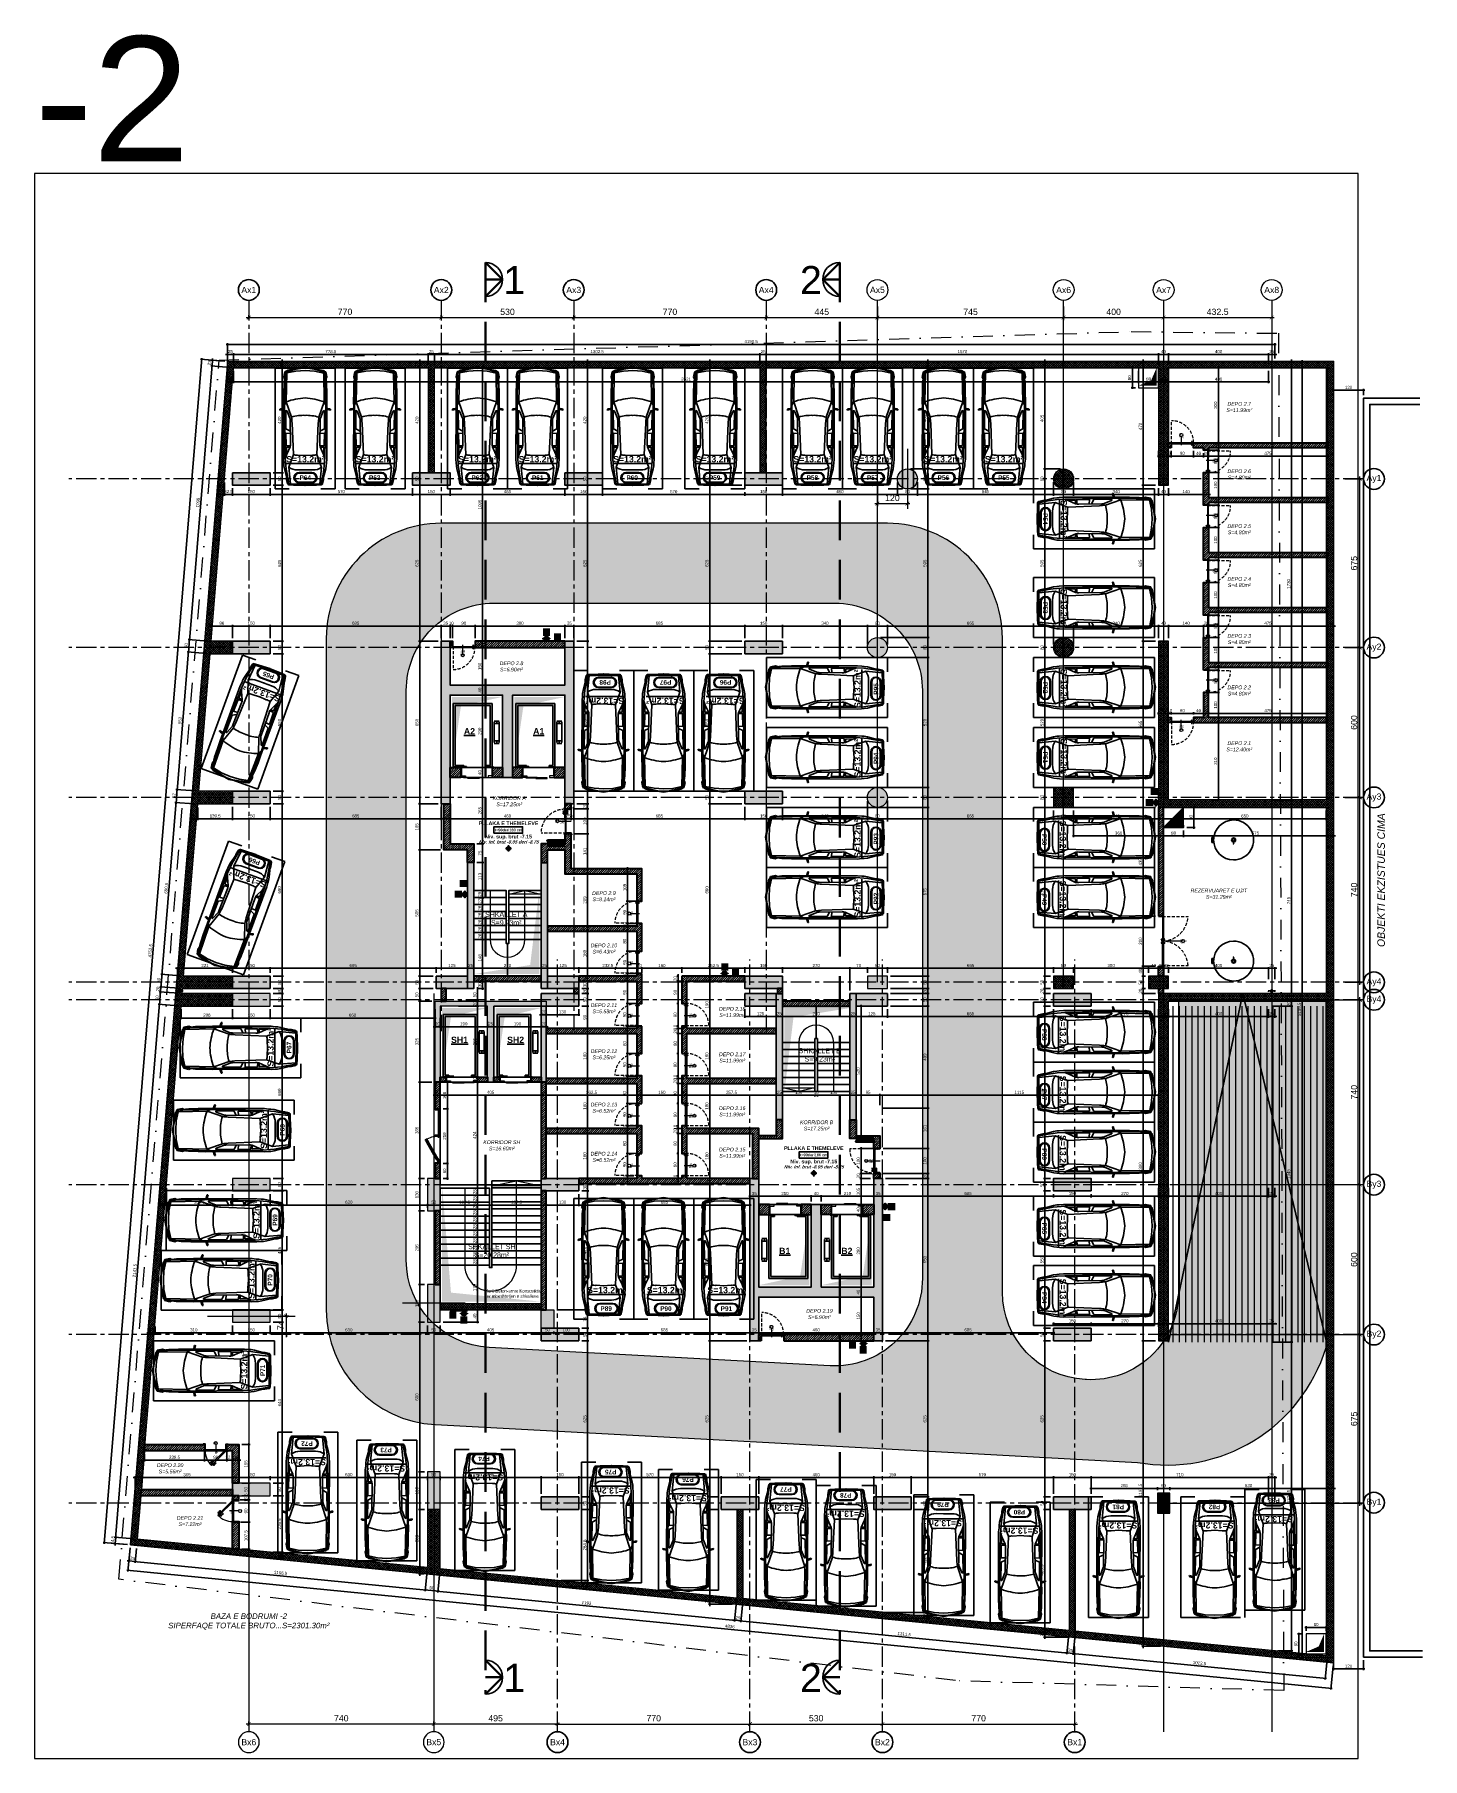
# Model space of a CAD drawing. Header units: centimetres. Extents: x 54080 to 59633, y -55119 to -48218.
import ezdxf
from ezdxf.enums import TextEntityAlignment as Align

# ---------------------------------------------------------------- set-up
doc = ezdxf.new("R2010")
doc.units = ezdxf.units.CM
doc.header["$LTSCALE"] = 50
doc.header["$MEASUREMENT"] = 0
for name, pattern in [('23486-A01$0${ Chain Double-Dash }', [0]), ('AXES', [2, 1.25, -0.25, 0.25, -0.25]), ('CACHE', [0.375, 0.25, -0.125]), ('CONTINU', [0]), ('DASHED2', [9.525, 6.35, -3.175]), ('Dot & Dashed', [335.138881, 158.75, -88.194444, 0, -88.194437])]:
    doc.linetypes.add(name, pattern=pattern)
doc.layers.get('0').update_dxf_attribs({"color": 8})
for name, color, linetype, lineweight in [('ARCHITECTE', 252, 'Continuous', 13), ('BETON CACHE', 4, 'CACHE', 5), ('BETON HACHURE', 253, 'Continuous', 13), ('door', 44, 'Continuous', 5), ('EXISTANT BORD', 251, 'Continuous', 60), ('EXISTANT COUPE', 251, 'Continuous', 40), ('JOINT JEKTO', 150, 'AXES', 35), ('KASETAT_Pen_No__22', 8, 'Continuous', 50), ('MACONNERIE COUPE', 7, 'Continuous', 30), ('MACONNERIE HACHURE', 253, 'Continuous', 13), ('New_SANITARI BANJO_Pen_No__15', 214, 'Continuous', 25)]:
    doc.layers.add(name, color=color, linetype=linetype, lineweight=lineweight)
for name, color, linetype in [('AXES', 10, 'AXES'), ('BETON COUPE', 3, 'CONTINU'), ('BETON TRAME', 252, 'Continuous'), ('BETON VU', 2, 'Continuous'), ('BORD', 5, 'Continuous'), ('COTE 50ème', 1, 'Continuous'), ('FASADA', 150, 'Continuous'), ('FINI', 251, 'Continuous'), ('kabina', 120, 'Continuous'), ('NIVEAU', 170, 'Continuous'), ('OMBRE', 253, 'Continuous'), ('PILIER', 7, 'Continuous'), ('text', 159, 'Continuous'), ('TEXTE', 7, 'Continuous')]:
    doc.layers.add(name, color=color, linetype=linetype)
doc.layers.add('FMULT', color=150, linetype='Continuous', plot=False)
for name, color, linetype, lineweight, true_color in [('HORS GEL', 7, 'CACHE', 15, 0x00661a), ('HORS GEL COTE', 7, 'Continuous', 13, 0x00661a), ('KASETAT_Pen_No__176', 7, 'Continuous', 15, 0x93a0c6), ('New_2D Drafting - General_Pen_No__4', 252, 'Continuous', 13, 0x696969)]:
    doc.layers.add(name, color=color, linetype=linetype, lineweight=lineweight, true_color=true_color)
doc.layers.add('HYPALON', color=7, linetype='Continuous', true_color=0xffaa00)
doc.layers.add('PREFA MUR SUP TRAME', color=7, linetype='Continuous', true_color=0xd7c7ff)
doc.styles.add('3.ABEA 1-50', font='arial.ttf', dxfattribs={"height": 12.5})
doc.styles.add('Arial', font='arialbd.ttf', dxfattribs={"height": 12.5})
doc.styles.add('BRMNAMES', font='swisseb.ttf', dxfattribs={"height": 20})
doc.styles.add('FN_TEXT_1.50', font='arial.ttf', dxfattribs={"height": 10})
doc.styles.add('GENERATED_STYLE_1', font='arial.ttf')
doc.styles.add('RS_TEXT_1.50', font='arial.ttf', dxfattribs={"height": 12.5})
doc.styles.add('RS_TXT_100', font='arial.ttf', dxfattribs={"height": 25})
doc.styles.add('RS_TXT_50', font='arial.ttf', dxfattribs={"height": 12.5})
doc.styles.add('style2', font='arialbd.ttf', dxfattribs={"height": 20})
doc.dimstyles.new('RS_100CM_LINEAIRE', dxfattribs={"dimscale": 10, "dimtxt": 25, "dimasz": 1.5, "dimexe": 1, "dimexo": 2.5, "dimgap": 1, "dimtad": 1, "dimdec": 1, "dimrnd": 0.5, "dimdsep": 46, "dimtxsty": 'RS_TXT_100', "dimblk1": 'ARCHTICK', "dimblk2": 'ARCHTICK', "dimsah": 1, "dimcen": 2.5, "dimdle": 1, "dimclrt": 4, "dimadec": 0, "dimazin": 2, "dimtfac": 1, "dimtdec": 1, "dimtix": 1, "dimtmove": 2, "dimatfit": 3, "dimfxl": 1, "dimtolj": 1, "dimtzin": 0, "dimarcsym": 0})
doc.dimstyles.new('RS_50CM_LINEAIRE', dxfattribs={"dimscale": 5, "dimtxt": 12.5, "dimasz": 1.5, "dimexe": 1, "dimexo": 2.5, "dimgap": 1, "dimtad": 1, "dimdec": 1, "dimrnd": 0.5, "dimdsep": 46, "dimtxsty": 'RS_TXT_50', "dimblk1": 'ARCHTICK', "dimblk2": 'ARCHTICK', "dimsah": 1, "dimcen": 2.5, "dimdle": 1, "dimclrt": 4, "dimadec": 0, "dimazin": 2, "dimtfac": 1, "dimtdec": 1, "dimtix": 1, "dimtmove": 2, "dimatfit": 3, "dimfxl": 1, "dimtolj": 1, "dimtzin": 0, "dimarcsym": 0})
pattern_1 = [(360, (11294.2364, 86137.351), (4e-15, 1.875), [])]

msp = doc.modelspace()

# ---------------------------------------------------------------- texts
at = {"layer": 'COTE 50ème'}
for s, insert, char_height, width, attachment_point, style in [('1', (55955.77, -49145.05), 112.5, 212.0771, 1, '3.ABEA 1-50'), ('2', (57230.22, -49145.05), 112.5, 212.0771, 3, '3.ABEA 1-50'), ('Murë Beton-arme Konstruktiv per mbeshtetjen e shkalleve', (55879.87, -53241.66), 12.5, 249.8564, 1, 'RS_TEXT_1.50'), ('1', (55955.77, -54740.37), 112.5, 212.0771, 1, '3.ABEA 1-50'), ('2', (57230.22, -54740.37), 112.5, 212.0771, 3, '3.ABEA 1-50')]:
    msp.add_mtext(s, dxfattribs=dict(at, insert=insert, char_height=char_height, width=width, attachment_point=attachment_point, style=style))
at = {"layer": 'door', "style": 'GENERATED_STYLE_1'}
for s, insert, char_height, attachment_point, rotation in [('\\A1;\\pt0;210', (58659.84, -49833.14), 7, 9, 270), ('\\A1;\\pt0;B', (58671.88, -49819.47), 7, 3, 270), ('\\A1;\\pt0;90', (58670.3, -49835.87), 7, 9, 270), ('\\A1;\\pt0;90', (58794.02, -49924.85), 7, 9, 180), ('\\A1;\\pt0;210', (58796.75, -49914.38), 7, 9, 180), ('\\A1;\\pt0;B', (58810.42, -49926.43), 7, 3, 180), ('\\A1;\\pt0;90', (58794.02, -50144.85), 7, 9, 180), ('\\A1;\\pt0;210', (58796.75, -50134.38), 7, 9, 180), ('\\A1;\\pt0;B', (58810.42, -50146.43), 7, 3, 180), ('\\A1;\\pt0;90', (58794.02, -50364.85), 7, 9, 180), ('\\A1;\\pt0;210', (58796.75, -50354.38), 7, 9, 180), ('\\A1;\\pt0;B', (58810.42, -50366.43), 7, 3, 180), ('\\A1;\\pt0;90', (58794.02, -50584.85), 7, 9, 180), ('\\A1;\\pt0;210', (58796.75, -50574.38), 7, 9, 180), ('\\A1;\\pt0;B', (58810.42, -50586.43), 7, 3, 180), ('\\A1;\\pt0;210', (55784.84, -50680.16), 7, 7, 270), ('\\A1;\\pt0;B', (55796.88, -50700.4), 7, 1, 270), ('\\A1;\\pt0;90', (55795.3, -50682.73), 7, 7, 270), ('\\A1;\\pt0;90', (58794.02, -50804.85), 7, 9, 180), ('\\A1;\\pt0;210', (58796.75, -50794.38), 7, 9, 180), ('\\A1;\\pt0;B', (58810.42, -50806.43), 7, 3, 180), ('\\A1;\\pt0;210', (58659.84, -50980.02), 7, 7, 270), ('\\A1;\\pt0;90', (58670.3, -50982.59), 7, 7, 270), ('\\A1;\\pt0;B', (58671.88, -51000.26), 7, 1, 270), ('\\A1;\\pt0;200', (58665.67, -51849.12), 7, 9, 180), ('\\A1;\\pt0;240', (58666.03, -51838.66), 7, 9, 180), ('\\A1;\\pt0;B1', (58679.57, -51849.68), 5.25, 3, 180), ('\\A1;\\pt0;210', (57019.84, -53403.28), 7, 9, 270), ('\\A1;\\pt0;B', (57031.88, -53389.62), 7, 3, 270), ('\\A1;\\pt0;90', (57030.3, -53406.02), 7, 9, 270), ('\\A1;\\pt0;90', (54803.42, -53879.46), 7, 9, 90), ('\\A1;\\pt0;B', (54806.85, -53860.78), 7, 1, 180), ('\\A1;\\pt0;210', (54813.89, -53879.66), 7, 9, 90), ('\\A1;\\pt0;B', (54899.11, -54130.97), 7, 3, 90)]:
    msp.add_mtext(s, dxfattribs=dict(at, insert=insert, char_height=char_height, attachment_point=attachment_point, rotation=rotation))
for s, insert, char_height, attachment_point in [('\\A1;\\pt0;B2', (56169.25, -51364.86), 5.25, 1), ('\\A1;\\pt0;100', (56182.5, -51375.79), 7, 7), ('\\A1;\\pt0;212', (56182.86, -51366.21), 7, 7), ('\\A1;\\pt0;B', (56457.42, -51733.16), 7, 3), ('\\A1;\\pt0;210', (56471.09, -51745.2), 7, 9), ('\\A1;\\pt0;90', (56473.83, -51734.74), 7, 9), ('\\A1;\\pt0;B', (56457.42, -51933.16), 7, 3), ('\\A1;\\pt0;210', (56471.09, -51945.2), 7, 9), ('\\A1;\\pt0;90', (56473.83, -51934.74), 7, 9), ('\\A1;\\pt0;B', (56457.42, -52143.16), 7, 3), ('\\A1;\\pt0;210', (56471.09, -52155.2), 7, 9), ('\\A1;\\pt0;90', (56473.83, -52144.74), 7, 9), ('\\A1;\\pt0;210', (56697.97, -52155.2), 7, 7), ('\\A1;\\pt0;90', (56700.54, -52144.74), 7, 7), ('\\A1;\\pt0;B', (56718.21, -52143.16), 7, 1), ('\\A1;\\pt0;B', (56457.42, -52343.16), 7, 3), ('\\A1;\\pt0;210', (56471.09, -52355.2), 7, 9), ('\\A1;\\pt0;90', (56473.83, -52344.74), 7, 9), ('\\A1;\\pt0;210', (56697.97, -52355.2), 7, 7), ('\\A1;\\pt0;90', (56700.54, -52344.74), 7, 7), ('\\A1;\\pt0;B', (56718.21, -52343.16), 7, 1), ('\\A1;\\pt0;B', (56457.42, -52543.16), 7, 3), ('\\A1;\\pt0;210', (56471.09, -52555.2), 7, 9), ('\\A1;\\pt0;90', (56473.83, -52544.74), 7, 9), ('\\A1;\\pt0;210', (56697.97, -52555.2), 7, 7), ('\\A1;\\pt0;90', (56700.54, -52544.74), 7, 7), ('\\A1;\\pt0;B', (56718.21, -52543.16), 7, 1), ('\\A1;\\pt0;B2', (57404.25, -52724.86), 5.25, 1), ('\\A1;\\pt0;212', (57417.86, -52726.21), 7, 7), ('\\A1;\\pt0;B', (56457.42, -52743.16), 7, 3), ('\\A1;\\pt0;210', (56471.09, -52755.2), 7, 9), ('\\A1;\\pt0;90', (56473.83, -52744.74), 7, 9), ('\\A1;\\pt0;210', (56697.97, -52755.2), 7, 7), ('\\A1;\\pt0;90', (56700.54, -52744.74), 7, 7), ('\\A1;\\pt0;B', (56718.21, -52743.16), 7, 1), ('\\A1;\\pt0;100', (57417.5, -52735.79), 7, 7), ('\\A1;\\pt0;210', (54880.42, -54130.34), 7, 3), ('\\A1;\\pt0;90', (54880.23, -54119.86), 7, 3)]:
    msp.add_mtext(s, dxfattribs=dict(at, insert=insert, char_height=char_height, attachment_point=attachment_point))
at = {"layer": 'HYPALON', "color": 7, "char_height": 16, "width": 185.056, "attachment_point": 5, "style": 'RS_TEXT_1.50'}
for s, insert, rotation in [('S9', (56129.24, -50610.91), 180), ('H', (56172.64, -50630.66), 180), ('H', (58560.97, -51248.83), 270), ('S9', (58541.22, -51292.23), 270), ('H', (55795.97, -51616.43), 270), ('S9', (55776.22, -51659.83), 270), ('S9', (56841.87, -51950.91), 180), ('H', (56885.27, -51970.66), 180), ('S9', (57509.12, -52910.4), 90), ('H', (57489.37, -52953.8), 90)]:
    msp.add_mtext(s, dxfattribs=dict(at, insert=insert, rotation=rotation))
for s, insert in [('H', (55754.51, -53344.25)), ('S9', (55797.91, -53364)), ('H', (57352.74, -53464.06)), ('S9', (57396.14, -53483.81))]:
    msp.add_mtext(s, dxfattribs=dict(at, insert=insert))
at = {"layer": 'NIVEAU', "style": 'style2'}
for s, p in [('PLLAKA E THEMELEVE', (55976.7, -51375.67)), ('Niv. sup. brut -7.15', (55976.7, -51430.89)), ('PLLAKA E THEMELEVE', (57198.13, -52676.32)), ('Niv. sup. brut -7.15', (57198.13, -52731.54))]:
    msp.add_text(s, height=15, dxfattribs=at).set_placement(p, align=Align.MIDDLE)
for p in [(55976.7, -51402.68), (57198.13, -52703.32)]:
    msp.add_text('t=90deri160 cm', height=10.792, dxfattribs=at).set_placement(p, align=Align.MIDDLE_CENTER)
at = {"layer": 'NIVEAU', "style": 'Arial', "oblique": 20}
for p in [(55976.7, -51450.06), (57198.13, -52750.71)]:
    msp.add_text('Niv. inf. brut -8.05 deri -8.75', height=13.125, dxfattribs=at).set_placement(p, align=Align.MIDDLE)
at = {"layer": 'text', "lineweight": 5, "ltscale": 0.5, "insert": (54080.24, -48225.65), "char_height": 500, "attachment_point": 1, "style": '3.ABEA 1-50'}
msp.add_mtext_dynamic_manual_height_columns('-2', width=6415.2, gutter_width=62.5, heights=[0], dxfattribs=at)
at = {"layer": 'TEXTE', "style": 'RS_TEXT_1.50'}
for s, insert, char_height, width, attachment_point in [('{\\fArial|b0|i1|c0|p34;\\H0.6x;DEPO 2.7\\PS=11.99m²}', (58900.27, -49709.42), 25, 440.821, 5), ('{\\fArial|b1|i0|c0|p34;\\LS=13.2m²}', (55164.5, -49918.41), 25, 958.4363, 5), ('{\\fArial|b1|i0|c0|p34;\\LS=13.2m²}', (55442.54, -49918.41), 25, 958.4363, 5), ('{\\fArial|b1|i0|c0|p34;\\LS=13.2m²}', (55852.54, -49918.41), 25, 958.4363, 5), ('{\\fArial|b1|i0|c0|p34;\\LS=13.2m²}', (56094.5, -49918.41), 25, 958.4363, 5), ('{\\fArial|b1|i0|c0|p34;\\LS=13.2m²}', (56472.54, -49918.41), 25, 958.4363, 5), ('{\\fArial|b1|i0|c0|p34;\\LS=13.2m²}', (56802.54, -49918.41), 25, 958.4363, 5), ('{\\fArial|b1|i0|c0|p34;\\LS=13.2m²}', (57193.52, -49918.37), 25, 958.4363, 5), ('{\\fArial|b1|i0|c0|p34;\\LS=13.2m²}', (57434.5, -49918.41), 25, 958.4363, 5), ('{\\fArial|b1|i0|c0|p34;\\LS=13.2m²}', (57717.54, -49918.41), 25, 958.4363, 5), ('{\\fArial|b1|i0|c0|p34;\\LS=13.2m²}', (57959.5, -49918.41), 25, 958.4363, 5), ('{\\fArial|b0|i1|c0|p34;\\H0.6x;DEPO 2.6\\PS=4.80m²}', (58900.27, -49979.13), 25, 440.821, 5), ('{\\fArial|b0|i1|c0|p34;\\H0.6x;DEPO 2.5\\PS=4.80m²}', (58900.27, -50198.64), 25, 440.821, 5), ('{\\fArial|b0|i1|c0|p34;\\H0.6x;DEPO 2.4\\PS=4.80m²}', (58900.27, -50410.26), 25, 440.821, 5), ('{\\fArial|b0|i1|c0|p34;\\H0.6x;DEPO 2.3\\PS=4.80m²}', (58900.27, -50638.37), 25, 440.821, 5), ('{\\fArial|b0|i1|c0|p34;\\H0.6x;DEPO 2.8\\PS=6.90m²}', (55988.49, -50747.89), 25, 440.821, 5), ('{\\fArial|b0|i1|c0|p34;\\H0.6x;DEPO 2.2\\PS=4.80m²}', (58900.27, -50844.31), 25, 440.821, 5), ('{\\fArial|b1|i0|c0|p34;\\LA2}', (55820.52, -51007.36), 25, 958.4363, 5), ('{\\fArial|b1|i0|c0|p34;\\LA1}', (56097.67, -51007.36), 25, 958.4363, 5), ('{\\fArial|b0|i1|c0|p34;\\H0.6x;DEPO 2.1\\PS=12.40m²}', (58900.27, -51067.58), 25, 440.821, 5), ('{\\fArial|b0|i1|c0|p34;\\H0.6x;KORRIDOR A\\PS=17.25m²}', (55979.52, -51287.57), 25, 440.821, 5), ('Electrical', (56133.55, -51456.2), 12.5, 4.547473508864641e-13, 4), ('Electrical', (56133.55, -51456.2), 12.5, 4.547473508864641e-13, 4), ('{\\fArial|b0|i1|c0|p34;\\H0.6x;DEPO 2.9\\PS=8.14m²}', (56358.49, -51667.66), 25, 440.821, 5), ('{\\fArial|b0|i1|c0|p34;\\H0.6x;REZERVUARET E UJIT\\PS=31.29m²}', (58818.45, -51657.86), 25, 440.821, 5), ('SHKALLET A\\PS=9.23m²', (55967.67, -51757.36), 20, 187.8585, 5), ('{\\fArial|b0|i1|c0|p34;\\H0.6x;DEPO 2.10\\PS=6.43m²}', (56358.49, -51877.08), 25, 440.821, 5), ('{\\fArial|b0|i1|c0|p34;\\H0.6x;DEPO 2.11\\PS=5.58m²}', (56358.49, -52116.3), 25, 440.821, 5), ('{\\fArial|b0|i1|c0|p34;\\H0.6x;DEPO 2.18\\PS=11.99m²}', (56871.68, -52131.2), 25, 440.821, 5), ('{\\fArial|b1|i0|c0|p34;\\LSH1}', (55780.74, -52242.66), 25, 958.4363, 5), ('{\\fArial|b1|i0|c0|p34;\\LSH2}', (56005.11, -52242.66), 25, 958.4363, 5), ('{\\fArial|b0|i1|c0|p34;\\H0.6x;DEPO 2.12\\PS=6.25m²}', (56358.49, -52300.38), 25, 440.821, 5), ('{\\fArial|b0|i1|c0|p34;\\H0.6x;DEPO 2.17\\PS=11.99m²}', (56871.68, -52313.09), 25, 440.821, 5), ('SHKALLET B\\PS=9.23m²', (57221.97, -52302.82), 20, 187.8585, 5), ('{\\fArial|b0|i1|c0|p34;\\H0.6x;DEPO 2.13\\PS=6.52m²}', (56358.49, -52514.2), 25, 440.821, 5), ('{\\fArial|b0|i1|c0|p34;\\H0.6x;DEPO 2.16\\PS=11.99m²}', (56871.68, -52529.03), 25, 440.821, 5), ('{\\fArial|b0|i1|c0|p34;\\H0.6x;KORRIDOR B\\PS=17.25m²}', (57209.26, -52585.35), 25, 440.821, 5), ('{\\fArial|b0|i1|c0|p34;\\H0.6x;KORRIDOR SH\\PS=16.60m²}', (55949.74, -52665.09), 25, 440.821, 5), ('{\\fArial|b0|i1|c0|p34;\\H0.6x;DEPO 2.14\\PS=6.52m²}', (56358.49, -52710.93), 25, 440.821, 5), ('{\\fArial|b0|i1|c0|p34;\\H0.6x;DEPO 2.15\\PS=11.99m²}', (56871.68, -52694.48), 25, 440.821, 5), ('SHKALLET SH\\PS=20.28m²', (55910.17, -53087.36), 20, 187.8585, 5), ('{\\fArial|b1|i0|c0|p34;\\LB1}', (57081.95, -53087.5), 25, 958.4363, 5), ('{\\fArial|b1|i0|c0|p34;\\LB2}', (57330.37, -53087.5), 25, 958.4363, 5), ('{\\fArial|b1|i0|c0|p34;\\LS=13.2m²}', (56368.49, -53244.5), 25, 958.4363, 5), ('{\\fArial|b1|i0|c0|p34;\\LS=13.2m²}', (56607.51, -53244.54), 25, 958.4363, 5), ('{\\fArial|b1|i0|c0|p34;\\LS=13.2m²}', (56849.47, -53244.54), 25, 958.4363, 5), ('{\\fArial|b0|i1|c0|p34;\\H0.6x;DEPO 2.19\\PS=6.90m²}', (57220.9, -53340.08), 25, 440.821, 5), ('{\\fArial|b0|i1|c0|p34;\\H0.6x;DEPO 2.20\\PS=5.56m²}', (54622.89, -53958.15), 25, 440.821, 5), ('{\\fArial|b0|i1|c0|p34;\\H0.6x;DEPO 2.21\\PS=7.22m²}', (54702.46, -54168.98), 25, 440.821, 5), ('{\\fArial|b0|i1|c0|p34;\\H0.6x;BAZA E BODRUMI -2\\PSIPERFAQE TOTALE BRUTO...S=2301.30m²}', (54937.67, -54571.39), 37.5, 661.2314, 5)]:
    msp.add_mtext(s, dxfattribs=dict(at, insert=insert, char_height=char_height, width=width, attachment_point=attachment_point))
for s, insert, char_height, width, attachment_point, rotation in [('{\\fArial|b1|i0|c0|p34;\\LS=13.2m²}', (58198.62, -50158.21), 25, 958.4363, 5, 270), ('{\\fArial|b1|i0|c0|p34;\\LS=13.2m²}', (58198.58, -50514.19), 25, 958.4363, 5, 270), ('{\\fArial|b1|i0|c0|p34;\\LS=13.2m²}', (57373.06, -50836.96), 25, 958.4363, 5, 90), ('{\\fArial|b1|i0|c0|p34;\\LS=13.2m²}', (58198.58, -50834.19), 25, 958.4363, 5, 270), ('{\\fArial|b1|i0|c0|p34;\\LS=13.2m²}', (54989.86, -50852.45), 25, 958.4363, 5, 159.881429), ('{\\fArial|b1|i0|c0|p34;\\LS=13.2m²}', (56362.27, -50885.78), 25, 958.4363, 5, 180), ('{\\fArial|b1|i0|c0|p34;\\LS=13.2m²}', (56604.23, -50885.78), 25, 958.4363, 5, 180), ('{\\fArial|b1|i0|c0|p34;\\LS=13.2m²}', (56844.23, -50885.78), 25, 958.4363, 5, 180), ('{\\fArial|b1|i0|c0|p34;\\LS=13.2m²}', (57373.06, -51115), 25, 958.4363, 5, 90), ('{\\fArial|b1|i0|c0|p34;\\LS=13.2m²}', (58198.62, -51113.21), 25, 958.4363, 5, 270), ('{\\fArial|b0|i1|c0|p34;\\H0.6x;OBJEKTI EKZISTUES CIMA}', (59468.07, -51603.34), 50, 881.6419, 5, 90), ('{\\fArial|b1|i0|c0|p34;\\LS=13.2m²}', (57373.06, -51436.96), 25, 958.4363, 5, 90), ('{\\fArial|b1|i0|c0|p34;\\LS=13.2m²}', (58194.71, -51442.24), 25, 958.4363, 5, 270), ('{\\fArial|b1|i0|c0|p34;\\LS=13.2m²}', (54933.45, -51596.81), 25, 958.4363, 5, 159.881429), ('{\\fArial|b1|i0|c0|p34;\\LS=13.2m²}', (57373.02, -51675.98), 25, 958.4363, 5, 90), ('{\\fArial|b1|i0|c0|p34;\\LS=13.2m²}', (58194.71, -51682.24), 25, 958.4363, 5, 270), ('{\\fArial|b1|i0|c0|p34;\\LS=13.2m²}', (58194.67, -52223.22), 25, 958.4363, 5, 270), ('{\\fArial|b1|i0|c0|p34;\\LS=13.2m²}', (55025.14, -52272.49), 25, 958.4363, 5, 90), ('{\\fArial|b1|i0|c0|p34;\\LS=13.2m²}', (58194.67, -52463.22), 25, 958.4363, 5, 270), ('{\\fArial|b1|i0|c0|p34;\\LS=13.2m²}', (54998.06, -52601.96), 25, 958.4363, 5, 90), ('Electrical', (57436.79, -52638.52), 12.5, 4.547473508864641e-13, 4, 180), ('Electrical', (57436.79, -52638.52), 12.5, 4.547473508864641e-13, 4, 180), ('{\\fArial|b1|i0|c0|p34;\\LS=13.2m²}', (58194.67, -52701.26), 25, 958.4363, 5, 270), ('{\\fArial|b1|i0|c0|p34;\\LS=13.2m²}', (54968.59, -52962.55), 25, 958.4363, 5, 90), ('{\\fArial|b1|i0|c0|p34;\\LS=13.2m²}', (58194.71, -52998.35), 25, 958.4363, 5, 270), ('{\\fArial|b1|i0|c0|p34;\\LS=13.2m²}', (54948.86, -53202.55), 25, 958.4363, 5, 90), ('{\\fArial|b1|i0|c0|p34;\\LS=13.2m²}', (58194.71, -53276.06), 25, 958.4363, 5, 270), ('{\\fArial|b1|i0|c0|p34;\\LS=13.2m²}', (54918.93, -53564.81), 25, 958.4363, 5, 90), ('{\\fArial|b1|i0|c0|p34;\\LS=13.2m²}', (55169.34, -53932.52), 25, 958.4363, 5, 180), ('{\\fArial|b1|i0|c0|p34;\\LS=13.2m²}', (55485.91, -53958.3), 25, 958.4363, 5, 180), ('{\\fArial|b1|i0|c0|p34;\\LS=13.2m²}', (55877.95, -53993.63), 25, 958.4363, 5, 180), ('{\\fArial|b1|i0|c0|p34;\\LS=13.2m²}', (56384.46, -54046.54), 25, 958.4363, 5, 180), ('{\\fArial|b1|i0|c0|p34;\\LS=13.2m²}', (56693.71, -54076.72), 25, 958.4363, 5, 180), ('{\\fArial|b1|i0|c0|p34;\\LS=13.2m²}', (57085.23, -54116.15), 25, 958.4363, 5, 180), ('{\\fArial|b1|i0|c0|p34;\\LS=13.2m²}', (57325.05, -54139.7), 25, 958.4363, 5, 180), ('{\\fArial|b1|i0|c0|p34;\\LS=13.2m²}', (57713.92, -54177.1), 25, 958.4363, 5, 180), ('{\\fArial|b1|i0|c0|p34;\\LS=13.2m²}', (58415.05, -54186.05), 25, 958.4363, 5, 180), ('{\\fArial|b1|i0|c0|p34;\\LS=13.2m²}', (58800.17, -54186.05), 25, 958.4363, 5, 180), ('{\\fArial|b1|i0|c0|p34;\\LS=13.2m²}', (59038.21, -54160.76), 25, 958.4363, 5, 180), ('{\\fArial|b1|i0|c0|p34;\\LS=13.2m²}', (58019.77, -54207.13), 25, 958.4363, 5, 180)]:
    msp.add_mtext(s, dxfattribs=dict(at, insert=insert, char_height=char_height, width=width, attachment_point=attachment_point, rotation=rotation))

# ---------------------------------------------------------------- blocks, each defined once
blk = doc.blocks.new('AXES_FN')
at = {"color": 0, "linetype": 'Continuous'}
blk.add_circle((0, 15), 22.2, dxfattribs=at)
at = {"color": 0, "style": 'FN_TEXT_1.50'}
blk.add_attdef('AXES', text='', height=12.5, dxfattribs=at).set_placement((-48.9, 20.6), align=Align.MIDDLE_CENTER)
blk = doc.blocks.new('_ArchTick')
at = {"color": 0, "linetype": 'ByBlock', "const_width": 0.15}
blk.add_lwpolyline([(-0.5, -0.5), (0.5, 0.5)], dxfattribs=at)
blk = doc.blocks.new('*D121')
at = {"layer": 'AXES', "color": 0, "linetype": 'Continuous', "lineweight": -2, "ltscale": 0.5, "transparency": 16777216}
for p, q in [((70888.4, -40383.7), (71678.4, -40383.7)), ((70898.4, -40389.7), (70898.4, -40373.7)), ((71668.4, -40389.7), (71668.4, -40373.7))]:
    blk.add_line(p, q, dxfattribs=at)
at = {"layer": 'Defpoints', "color": 0, "linetype": 'Continuous', "ltscale": 0.5, "transparency": 16777216}
for p in [(70898.4, -40414.7), (71668.4, -40383.7), (71668.4, -40414.7)]:
    blk.add_point(p, dxfattribs=at)
at = {"layer": 'AXES', "color": 0, "linetype": 'Continuous', "lineweight": -2, "ltscale": 0.5, "transparency": 16777216, "xscale": 15, "yscale": 15, "zscale": 15, "rotation": 180}
blk.add_blockref('_ArchTick', (70898.4, -40383.7), dxfattribs=at)
at = {"layer": 'AXES', "color": 0, "linetype": 'Continuous', "lineweight": -2, "ltscale": 0.5, "transparency": 16777216, "xscale": 15, "yscale": 15, "zscale": 15}
blk.add_blockref('_ArchTick', (71668.4, -40383.7), dxfattribs=at)
at = {"layer": 'AXES', "color": 4, "linetype": 'Continuous', "lineweight": 5, "ltscale": 0.5, "transparency": 16777216, "insert": (71283.4, -40360.9), "char_height": 25, "attachment_point": 5, "style": 'RS_TXT_100'}
blk.add_mtext('\\A1;770', dxfattribs=at)
blk = doc.blocks.new('*D122')
at = {"layer": 'AXES', "color": 0, "linetype": 'Continuous', "lineweight": -2, "ltscale": 0.5, "transparency": 16777216}
for p, q in [((71658.4, -40383.7), (72208.4, -40383.7)), ((71668.4, -40389.7), (71668.4, -40373.7)), ((72198.4, -40389.7), (72198.4, -40373.7))]:
    blk.add_line(p, q, dxfattribs=at)
at = {"layer": 'Defpoints', "color": 0, "linetype": 'Continuous', "ltscale": 0.5, "transparency": 16777216}
for p in [(71668.4, -40414.7), (72198.4, -40383.7), (72198.4, -40414.7)]:
    blk.add_point(p, dxfattribs=at)
at = {"layer": 'AXES', "color": 0, "linetype": 'Continuous', "lineweight": -2, "ltscale": 0.5, "transparency": 16777216, "xscale": 15, "yscale": 15, "zscale": 15, "rotation": 180}
blk.add_blockref('_ArchTick', (71668.4, -40383.7), dxfattribs=at)
at = {"layer": 'AXES', "color": 0, "linetype": 'Continuous', "lineweight": -2, "ltscale": 0.5, "transparency": 16777216, "xscale": 15, "yscale": 15, "zscale": 15}
blk.add_blockref('_ArchTick', (72198.4, -40383.7), dxfattribs=at)
at = {"layer": 'AXES', "color": 4, "linetype": 'Continuous', "lineweight": 5, "ltscale": 0.5, "transparency": 16777216, "insert": (71933.4, -40360.9), "char_height": 25, "attachment_point": 5, "style": 'RS_TXT_100'}
blk.add_mtext('\\A1;530', dxfattribs=at)
blk = doc.blocks.new('*D123')
at = {"layer": 'AXES', "color": 0, "linetype": 'Continuous', "lineweight": -2, "ltscale": 0.5, "transparency": 16777216}
for p, q in [((72188.4, -40383.7), (72978.4, -40383.7)), ((72198.4, -40389.7), (72198.4, -40373.7)), ((72968.4, -40389.7), (72968.4, -40373.7))]:
    blk.add_line(p, q, dxfattribs=at)
at = {"layer": 'Defpoints', "color": 0, "linetype": 'Continuous', "ltscale": 0.5, "transparency": 16777216}
for p in [(72198.4, -40414.7), (72968.4, -40383.7), (72968.4, -40414.7)]:
    blk.add_point(p, dxfattribs=at)
at = {"layer": 'AXES', "color": 0, "linetype": 'Continuous', "lineweight": -2, "ltscale": 0.5, "transparency": 16777216, "xscale": 15, "yscale": 15, "zscale": 15, "rotation": 180}
blk.add_blockref('_ArchTick', (72198.4, -40383.7), dxfattribs=at)
at = {"layer": 'AXES', "color": 0, "linetype": 'Continuous', "lineweight": -2, "ltscale": 0.5, "transparency": 16777216, "xscale": 15, "yscale": 15, "zscale": 15}
blk.add_blockref('_ArchTick', (72968.4, -40383.7), dxfattribs=at)
at = {"layer": 'AXES', "color": 4, "linetype": 'Continuous', "lineweight": 5, "ltscale": 0.5, "transparency": 16777216, "insert": (72583.4, -40360.9), "char_height": 25, "attachment_point": 5, "style": 'RS_TXT_100'}
blk.add_mtext('\\A1;770', dxfattribs=at)
blk = doc.blocks.new('*D124')
at = {"layer": 'AXES', "color": 0, "linetype": 'Continuous', "lineweight": -2, "ltscale": 0.5, "transparency": 16777216}
for p, q in [((75283.4, -42304.7), (75353.4, -42304.7)), ((75343.4, -43054.7), (75343.4, -42294.7)), ((75283.4, -43044.7), (75353.4, -43044.7))]:
    blk.add_line(p, q, dxfattribs=at)
at = {"layer": 'Defpoints', "color": 0, "linetype": 'Continuous', "ltscale": 0.5, "transparency": 16777216}
for p in [(75258.4, -42304.7), (75343.4, -42304.7), (75258.4, -43044.7)]:
    blk.add_point(p, dxfattribs=at)
at = {"layer": 'AXES', "color": 0, "linetype": 'Continuous', "lineweight": -2, "ltscale": 0.5, "transparency": 16777216, "xscale": 15, "yscale": 15, "zscale": 15}
for p, rotation in [((75343.4, -42304.7), 90), ((75343.4, -43044.7), 270)]:
    blk.add_blockref('_ArchTick', p, dxfattribs=dict(at, rotation=rotation))
at = {"layer": 'AXES', "color": 4, "linetype": 'Continuous', "lineweight": 5, "ltscale": 0.5, "transparency": 16777216, "insert": (75320.6, -42674.7), "char_height": 25, "attachment_point": 5, "rotation": 90, "style": 'RS_TXT_100'}
blk.add_mtext('\\A1;740', dxfattribs=at)
blk = doc.blocks.new('*D125')
at = {"layer": 'AXES', "color": 0, "linetype": 'Continuous', "lineweight": -2, "ltscale": 0.5, "transparency": 16777216}
for p, q in [((75283.4, -41704.7), (75353.4, -41704.7)), ((75343.4, -42314.7), (75343.4, -41694.7)), ((75283.4, -42304.7), (75353.4, -42304.7))]:
    blk.add_line(p, q, dxfattribs=at)
at = {"layer": 'Defpoints', "color": 0, "linetype": 'Continuous', "ltscale": 0.5, "transparency": 16777216}
for p in [(75258.4, -41704.7), (75343.4, -41704.7), (75258.4, -42304.7)]:
    blk.add_point(p, dxfattribs=at)
at = {"layer": 'AXES', "color": 0, "linetype": 'Continuous', "lineweight": -2, "ltscale": 0.5, "transparency": 16777216, "xscale": 15, "yscale": 15, "zscale": 15}
for p, rotation in [((75343.4, -41704.7), 90), ((75343.4, -42304.7), 270)]:
    blk.add_blockref('_ArchTick', p, dxfattribs=dict(at, rotation=rotation))
at = {"layer": 'AXES', "color": 4, "linetype": 'Continuous', "lineweight": 5, "ltscale": 0.5, "transparency": 16777216, "insert": (75320.6, -42004.7), "char_height": 25, "attachment_point": 5, "rotation": 90, "style": 'RS_TXT_100'}
blk.add_mtext('\\A1;600', dxfattribs=at)
blk = doc.blocks.new('*D126')
at = {"layer": 'AXES', "color": 0, "linetype": 'Continuous', "lineweight": -2, "ltscale": 0.5, "transparency": 16777216}
for p, q in [((75283.4, -41029.7), (75353.4, -41029.7)), ((75343.4, -41714.7), (75343.4, -41019.7)), ((75283.4, -41704.7), (75353.4, -41704.7))]:
    blk.add_line(p, q, dxfattribs=at)
at = {"layer": 'Defpoints', "color": 0, "linetype": 'Continuous', "ltscale": 0.5, "transparency": 16777216}
for p in [(75258.4, -41029.7), (75343.4, -41029.7), (75258.4, -41704.7)]:
    blk.add_point(p, dxfattribs=at)
at = {"layer": 'AXES', "color": 0, "linetype": 'Continuous', "lineweight": -2, "ltscale": 0.5, "transparency": 16777216, "xscale": 15, "yscale": 15, "zscale": 15}
for p, rotation in [((75343.4, -41029.7), 90), ((75343.4, -41704.7), 270)]:
    blk.add_blockref('_ArchTick', p, dxfattribs=dict(at, rotation=rotation))
at = {"layer": 'AXES', "color": 4, "linetype": 'Continuous', "lineweight": 5, "ltscale": 0.5, "transparency": 16777216, "insert": (75320.6, -41367.2), "char_height": 25, "attachment_point": 5, "rotation": 90, "style": 'RS_TXT_100'}
blk.add_mtext('\\A1;675', dxfattribs=at)
blk = doc.blocks.new('*D127')
at = {"layer": 'AXES', "color": 0, "linetype": 'Continuous', "lineweight": -2, "ltscale": 0.5, "transparency": 16777216}
for p, q in [((72123.4, -46013.7), (72913.4, -46013.7)), ((72133.4, -46019.7), (72133.4, -46003.7)), ((72903.4, -46019.7), (72903.4, -46003.7))]:
    blk.add_line(p, q, dxfattribs=at)
at = {"layer": 'Defpoints', "color": 0, "linetype": 'Continuous', "ltscale": 0.5, "transparency": 16777216}
for p in [(72903.4, -46013.7), (72133.4, -46044.7), (72903.4, -46044.7)]:
    blk.add_point(p, dxfattribs=at)
at = {"layer": 'AXES', "color": 0, "linetype": 'Continuous', "lineweight": -2, "ltscale": 0.5, "transparency": 16777216, "xscale": 15, "yscale": 15, "zscale": 15, "rotation": 180}
blk.add_blockref('_ArchTick', (72133.4, -46013.7), dxfattribs=at)
at = {"layer": 'AXES', "color": 0, "linetype": 'Continuous', "lineweight": -2, "ltscale": 0.5, "transparency": 16777216, "xscale": 15, "yscale": 15, "zscale": 15}
blk.add_blockref('_ArchTick', (72903.4, -46013.7), dxfattribs=at)
at = {"layer": 'AXES', "color": 4, "linetype": 'Continuous', "lineweight": 5, "ltscale": 0.5, "transparency": 16777216, "insert": (72518.4, -45990.9), "char_height": 25, "attachment_point": 5, "style": 'RS_TXT_100'}
blk.add_mtext('\\A1;770', dxfattribs=at)
blk = doc.blocks.new('*D128')
at = {"layer": 'AXES', "color": 0, "linetype": 'Continuous', "lineweight": -2, "ltscale": 0.5, "transparency": 16777216}
for p, q in [((72893.4, -46013.7), (73443.4, -46013.7)), ((72903.4, -46019.7), (72903.4, -46003.7)), ((73433.4, -46019.7), (73433.4, -46003.7))]:
    blk.add_line(p, q, dxfattribs=at)
at = {"layer": 'Defpoints', "color": 0, "linetype": 'Continuous', "ltscale": 0.5, "transparency": 16777216}
for p in [(73433.4, -46013.7), (72903.4, -46044.7), (73433.4, -46044.7)]:
    blk.add_point(p, dxfattribs=at)
at = {"layer": 'AXES', "color": 0, "linetype": 'Continuous', "lineweight": -2, "ltscale": 0.5, "transparency": 16777216, "xscale": 15, "yscale": 15, "zscale": 15, "rotation": 180}
blk.add_blockref('_ArchTick', (72903.4, -46013.7), dxfattribs=at)
at = {"layer": 'AXES', "color": 0, "linetype": 'Continuous', "lineweight": -2, "ltscale": 0.5, "transparency": 16777216, "xscale": 15, "yscale": 15, "zscale": 15}
blk.add_blockref('_ArchTick', (73433.4, -46013.7), dxfattribs=at)
at = {"layer": 'AXES', "color": 4, "linetype": 'Continuous', "lineweight": 5, "ltscale": 0.5, "transparency": 16777216, "insert": (73168.4, -45990.9), "char_height": 25, "attachment_point": 5, "style": 'RS_TXT_100'}
blk.add_mtext('\\A1;530', dxfattribs=at)
blk = doc.blocks.new('*D129')
at = {"layer": 'AXES', "color": 0, "linetype": 'Continuous', "lineweight": -2, "ltscale": 0.5, "transparency": 16777216}
for p, q in [((73423.4, -46013.7), (74213.4, -46013.7)), ((73433.4, -46019.7), (73433.4, -46003.7)), ((74203.4, -46019.7), (74203.4, -46003.7))]:
    blk.add_line(p, q, dxfattribs=at)
at = {"layer": 'Defpoints', "color": 0, "linetype": 'Continuous', "ltscale": 0.5, "transparency": 16777216}
for p in [(74203.4, -46013.7), (73433.4, -46044.7), (74203.4, -46044.7)]:
    blk.add_point(p, dxfattribs=at)
at = {"layer": 'AXES', "color": 0, "linetype": 'Continuous', "lineweight": -2, "ltscale": 0.5, "transparency": 16777216, "xscale": 15, "yscale": 15, "zscale": 15, "rotation": 180}
blk.add_blockref('_ArchTick', (73433.4, -46013.7), dxfattribs=at)
at = {"layer": 'AXES', "color": 0, "linetype": 'Continuous', "lineweight": -2, "ltscale": 0.5, "transparency": 16777216, "xscale": 15, "yscale": 15, "zscale": 15}
blk.add_blockref('_ArchTick', (74203.4, -46013.7), dxfattribs=at)
at = {"layer": 'AXES', "color": 4, "linetype": 'Continuous', "lineweight": 5, "ltscale": 0.5, "transparency": 16777216, "insert": (73818.4, -45990.9), "char_height": 25, "attachment_point": 5, "style": 'RS_TXT_100'}
blk.add_mtext('\\A1;770', dxfattribs=at)
blk = doc.blocks.new('*D130')
at = {"layer": 'AXES', "color": 0, "linetype": 'Continuous', "lineweight": -2, "ltscale": 0.5, "transparency": 16777216}
for p, q in [((74583.4, -44454.7), (75353.4, -44454.7)), ((75343.4, -45139.7), (75343.4, -44444.7)), ((74583.4, -45129.7), (75353.4, -45129.7))]:
    blk.add_line(p, q, dxfattribs=at)
at = {"layer": 'Defpoints', "color": 0, "linetype": 'Continuous', "ltscale": 0.5, "transparency": 16777216}
for p in [(74558.4, -44454.7), (75343.4, -44454.7), (74558.4, -45129.7)]:
    blk.add_point(p, dxfattribs=at)
at = {"layer": 'AXES', "color": 0, "linetype": 'Continuous', "lineweight": -2, "ltscale": 0.5, "transparency": 16777216, "xscale": 15, "yscale": 15, "zscale": 15}
for p, rotation in [((75343.4, -44454.7), 90), ((75343.4, -45129.7), 270)]:
    blk.add_blockref('_ArchTick', p, dxfattribs=dict(at, rotation=rotation))
at = {"layer": 'AXES', "color": 4, "linetype": 'Continuous', "lineweight": 5, "ltscale": 0.5, "transparency": 16777216, "insert": (75320.6, -44792.2), "char_height": 25, "attachment_point": 5, "rotation": 90, "style": 'RS_TXT_100'}
blk.add_mtext('\\A1;675', dxfattribs=at)
blk = doc.blocks.new('*D131')
at = {"layer": 'AXES', "color": 0, "linetype": 'Continuous', "lineweight": -2, "ltscale": 0.5, "transparency": 16777216}
for p, q in [((74583.4, -43854.7), (75353.4, -43854.7)), ((75343.4, -44464.7), (75343.4, -43844.7)), ((74583.4, -44454.7), (75353.4, -44454.7))]:
    blk.add_line(p, q, dxfattribs=at)
at = {"layer": 'Defpoints', "color": 0, "linetype": 'Continuous', "ltscale": 0.5, "transparency": 16777216}
for p in [(74558.4, -43854.7), (75343.4, -43854.7), (74558.4, -44454.7)]:
    blk.add_point(p, dxfattribs=at)
at = {"layer": 'AXES', "color": 0, "linetype": 'Continuous', "lineweight": -2, "ltscale": 0.5, "transparency": 16777216, "xscale": 15, "yscale": 15, "zscale": 15}
for p, rotation in [((75343.4, -43854.7), 90), ((75343.4, -44454.7), 270)]:
    blk.add_blockref('_ArchTick', p, dxfattribs=dict(at, rotation=rotation))
at = {"layer": 'AXES', "color": 4, "linetype": 'Continuous', "lineweight": 5, "ltscale": 0.5, "transparency": 16777216, "insert": (75320.6, -44154.7), "char_height": 25, "attachment_point": 5, "rotation": 90, "style": 'RS_TXT_100'}
blk.add_mtext('\\A1;600', dxfattribs=at)
blk = doc.blocks.new('*D132')
at = {"layer": 'AXES', "color": 0, "linetype": 'Continuous', "lineweight": -2, "ltscale": 0.5, "transparency": 16777216}
for p, q in [((74583.4, -43114.7), (75353.4, -43114.7)), ((75343.4, -43864.7), (75343.4, -43104.7)), ((74583.4, -43854.7), (75353.4, -43854.7))]:
    blk.add_line(p, q, dxfattribs=at)
at = {"layer": 'Defpoints', "color": 0, "linetype": 'Continuous', "ltscale": 0.5, "transparency": 16777216}
for p in [(74558.4, -43114.7), (75343.4, -43114.7), (74558.4, -43854.7)]:
    blk.add_point(p, dxfattribs=at)
at = {"layer": 'AXES', "color": 0, "linetype": 'Continuous', "lineweight": -2, "ltscale": 0.5, "transparency": 16777216, "xscale": 15, "yscale": 15, "zscale": 15}
for p, rotation in [((75343.4, -43114.7), 90), ((75343.4, -43854.7), 270)]:
    blk.add_blockref('_ArchTick', p, dxfattribs=dict(at, rotation=rotation))
at = {"layer": 'AXES', "color": 4, "linetype": 'Continuous', "lineweight": 5, "ltscale": 0.5, "transparency": 16777216, "insert": (75320.6, -43484.7), "char_height": 25, "attachment_point": 5, "rotation": 90, "style": 'RS_TXT_100'}
blk.add_mtext('\\A1;740', dxfattribs=at)
blk = doc.blocks.new('*D133')
at = {"layer": 'Defpoints', "color": 0, "linetype": 'ByBlock', "transparency": 16777216}
for p in [(71638.4, -46013.7), (71638.4, -46044.7), (72133.4, -46044.7)]:
    blk.add_point(p, dxfattribs=at)
at = {"layer": 'HORS GEL', "color": 0, "linetype": 'ByBlock', "lineweight": -2, "transparency": 16777216}
for p, q in [((72143.4, -46013.7), (71628.4, -46013.7)), ((71638.4, -46019.7), (71638.4, -46003.7)), ((72133.4, -46019.7), (72133.4, -46003.7))]:
    blk.add_line(p, q, dxfattribs=at)
at = {"layer": 'HORS GEL', "color": 0, "linetype": 'ByBlock', "lineweight": -2, "transparency": 16777216, "xscale": 15, "yscale": 15, "zscale": 15, "rotation": 180}
blk.add_blockref('_ArchTick', (71638.4, -46013.7), dxfattribs=at)
at = {"layer": 'HORS GEL', "color": 0, "linetype": 'ByBlock', "lineweight": -2, "transparency": 16777216, "xscale": 15, "yscale": 15, "zscale": 15}
blk.add_blockref('_ArchTick', (72133.4, -46013.7), dxfattribs=at)
at = {"layer": 'HORS GEL', "color": 4, "linetype": 'ByBlock', "transparency": 16777216, "insert": (71885.9, -45990.9), "char_height": 25, "attachment_point": 5, "style": 'RS_TXT_100'}
blk.add_mtext('\\A1;495', dxfattribs=at)
blk = doc.blocks.new('*D134')
at = {"layer": 'Defpoints', "color": 0, "linetype": 'ByBlock', "transparency": 16777216}
for p in [(70898.4, -46013.7), (70898.4, -46044.7), (71638.4, -46044.7)]:
    blk.add_point(p, dxfattribs=at)
at = {"layer": 'HORS GEL', "color": 0, "linetype": 'ByBlock', "lineweight": -2, "transparency": 16777216}
for p, q in [((71648.4, -46013.7), (70888.4, -46013.7)), ((70898.4, -46019.7), (70898.4, -46003.7)), ((71638.4, -46019.7), (71638.4, -46003.7))]:
    blk.add_line(p, q, dxfattribs=at)
at = {"layer": 'HORS GEL', "color": 0, "linetype": 'ByBlock', "lineweight": -2, "transparency": 16777216, "xscale": 15, "yscale": 15, "zscale": 15, "rotation": 180}
blk.add_blockref('_ArchTick', (70898.4, -46013.7), dxfattribs=at)
at = {"layer": 'HORS GEL', "color": 0, "linetype": 'ByBlock', "lineweight": -2, "transparency": 16777216, "xscale": 15, "yscale": 15, "zscale": 15}
blk.add_blockref('_ArchTick', (71638.4, -46013.7), dxfattribs=at)
at = {"layer": 'HORS GEL', "color": 4, "linetype": 'ByBlock', "transparency": 16777216, "insert": (71268.4, -45990.9), "char_height": 25, "attachment_point": 5, "style": 'RS_TXT_100'}
blk.add_mtext('\\A1;740', dxfattribs=at)
blk = doc.blocks.new('*D135')
at = {"layer": 'Defpoints', "color": 0, "linetype": 'ByBlock', "transparency": 16777216}
for p in [(71083.4, -44380.7), (71047.8, -44454.7), (71083.4, -44454.7)]:
    blk.add_point(p, dxfattribs=at)
at = {"layer": 'HORS GEL', "color": 0, "linetype": 'ByBlock', "lineweight": -2, "transparency": 16777216}
for p, q in [((71047.8, -44370.7), (71047.8, -44464.7)), ((71058.4, -44380.7), (71037.8, -44380.7)), ((71058.4, -44454.7), (71037.8, -44454.7))]:
    blk.add_line(p, q, dxfattribs=at)
at = {"layer": 'HORS GEL', "color": 0, "linetype": 'ByBlock', "lineweight": -2, "transparency": 16777216, "xscale": 15, "yscale": 15, "zscale": 15}
for p, rotation in [((71047.8, -44380.7), 90), ((71047.8, -44454.7), 270)]:
    blk.add_blockref('_ArchTick', p, dxfattribs=dict(at, rotation=rotation))
at = {"layer": 'HORS GEL', "color": 4, "linetype": 'ByBlock', "transparency": 16777216, "insert": (71025.3, -44417.7), "char_height": 25, "attachment_point": 5, "rotation": 90, "style": 'RS_TXT_100'}
blk.add_mtext('\\A1;74', dxfattribs=at)
blk = doc.blocks.new('*D136')
at = {"layer": 'AXES', "color": 0, "linetype": 'Continuous', "lineweight": -2, "ltscale": 0.5, "transparency": 16777216}
for p, q in [((73413.4, -40339.7), (73413.4, -40393.7)), ((72958.4, -40383.7), (73423.4, -40383.7)), ((72968.4, -40389.7), (72968.4, -40373.7))]:
    blk.add_line(p, q, dxfattribs=at)
at = {"layer": 'Defpoints', "color": 0, "linetype": 'Continuous', "ltscale": 0.5, "transparency": 16777216}
for p in [(73413.4, -40314.7), (72968.4, -40414.7), (73413.4, -40383.7)]:
    blk.add_point(p, dxfattribs=at)
at = {"layer": 'AXES', "color": 0, "linetype": 'Continuous', "lineweight": -2, "ltscale": 0.5, "transparency": 16777216, "xscale": 15, "yscale": 15, "zscale": 15, "rotation": 180}
blk.add_blockref('_ArchTick', (72968.4, -40383.7), dxfattribs=at)
at = {"layer": 'AXES', "color": 0, "linetype": 'Continuous', "lineweight": -2, "ltscale": 0.5, "transparency": 16777216, "xscale": 15, "yscale": 15, "zscale": 15}
blk.add_blockref('_ArchTick', (73413.4, -40383.7), dxfattribs=at)
at = {"layer": 'AXES', "color": 4, "linetype": 'Continuous', "lineweight": 5, "ltscale": 0.5, "transparency": 16777216, "insert": (73190.9, -40361), "char_height": 25, "attachment_point": 5, "style": 'RS_TXT_100'}
blk.add_mtext('\\A1;445', dxfattribs=at)
blk = doc.blocks.new('*D137')
at = {"layer": 'Defpoints', "color": 0, "linetype": 'ByBlock', "transparency": 16777216}
for p in [(73413.4, -40314.7), (74158.4, -40314.7), (74158.4, -40383.7)]:
    blk.add_point(p, dxfattribs=at)
at = {"layer": 'HORS GEL', "color": 0, "linetype": 'ByBlock', "lineweight": -2, "transparency": 16777216}
for p, q in [((73413.4, -40339.7), (73413.4, -40393.7)), ((74158.4, -40339.7), (74158.4, -40393.7)), ((73403.4, -40383.7), (74168.4, -40383.7))]:
    blk.add_line(p, q, dxfattribs=at)
at = {"layer": 'HORS GEL', "color": 0, "linetype": 'ByBlock', "lineweight": -2, "transparency": 16777216, "xscale": 15, "yscale": 15, "zscale": 15, "rotation": 180}
blk.add_blockref('_ArchTick', (73413.4, -40383.7), dxfattribs=at)
at = {"layer": 'HORS GEL', "color": 0, "linetype": 'ByBlock', "lineweight": -2, "transparency": 16777216, "xscale": 15, "yscale": 15, "zscale": 15}
blk.add_blockref('_ArchTick', (74158.4, -40383.7), dxfattribs=at)
at = {"layer": 'HORS GEL', "color": 4, "linetype": 'ByBlock', "transparency": 16777216, "insert": (73785.9, -40361), "char_height": 25, "attachment_point": 5, "style": 'RS_TXT_100'}
blk.add_mtext('\\A1;745', dxfattribs=at)
blk = doc.blocks.new('*D138')
at = {"layer": 'Defpoints', "color": 0, "linetype": 'ByBlock', "transparency": 16777216}
for p in [(74158.4, -40314.7), (74558.4, -40314.7), (74558.4, -40383.7)]:
    blk.add_point(p, dxfattribs=at)
at = {"layer": 'HORS GEL', "color": 0, "linetype": 'ByBlock', "lineweight": -2, "transparency": 16777216}
for p, q in [((74158.4, -40339.7), (74158.4, -40393.7)), ((74558.4, -40339.7), (74558.4, -40393.7)), ((74148.4, -40383.7), (74568.4, -40383.7))]:
    blk.add_line(p, q, dxfattribs=at)
at = {"layer": 'HORS GEL', "color": 0, "linetype": 'ByBlock', "lineweight": -2, "transparency": 16777216, "xscale": 15, "yscale": 15, "zscale": 15, "rotation": 180}
blk.add_blockref('_ArchTick', (74158.4, -40383.7), dxfattribs=at)
at = {"layer": 'HORS GEL', "color": 0, "linetype": 'ByBlock', "lineweight": -2, "transparency": 16777216, "xscale": 15, "yscale": 15, "zscale": 15}
blk.add_blockref('_ArchTick', (74558.4, -40383.7), dxfattribs=at)
at = {"layer": 'HORS GEL', "color": 4, "linetype": 'ByBlock', "transparency": 16777216, "insert": (74358.4, -40360.9), "char_height": 25, "attachment_point": 5, "style": 'RS_TXT_100'}
blk.add_mtext('\\A1;400', dxfattribs=at)
blk = doc.blocks.new('*D139')
at = {"layer": 'Defpoints', "color": 0, "linetype": 'ByBlock', "transparency": 16777216}
for p in [(74558.4, -40314.7), (74990.9, -40314.7), (74990.9, -40383.7)]:
    blk.add_point(p, dxfattribs=at)
at = {"layer": 'HORS GEL', "color": 0, "linetype": 'ByBlock', "lineweight": -2, "transparency": 16777216}
for p, q in [((74558.4, -40339.7), (74558.4, -40393.7)), ((74990.9, -40339.7), (74990.9, -40393.7)), ((74548.4, -40383.7), (75000.9, -40383.7))]:
    blk.add_line(p, q, dxfattribs=at)
at = {"layer": 'HORS GEL', "color": 0, "linetype": 'ByBlock', "lineweight": -2, "transparency": 16777216, "xscale": 15, "yscale": 15, "zscale": 15, "rotation": 180}
blk.add_blockref('_ArchTick', (74558.4, -40383.7), dxfattribs=at)
at = {"layer": 'HORS GEL', "color": 0, "linetype": 'ByBlock', "lineweight": -2, "transparency": 16777216, "xscale": 15, "yscale": 15, "zscale": 15}
blk.add_blockref('_ArchTick', (74990.9, -40383.7), dxfattribs=at)
at = {"layer": 'HORS GEL', "color": 4, "linetype": 'ByBlock', "transparency": 16777216, "insert": (74774.7, -40360.9), "char_height": 25, "attachment_point": 5, "style": 'RS_TXT_100'}
blk.add_mtext('\\A1;432.5', dxfattribs=at)
blk = doc.blocks.new('*D140')
at = {"layer": 'Defpoints', "color": 0, "linetype": 'ByBlock', "transparency": 16777216}
for p in [(73413.4, -41029.7), (73533.4, -41069.7), (73533.4, -41128.5)]:
    blk.add_point(p, dxfattribs=at)
at = {"layer": 'HORS GEL', "color": 0, "linetype": 'ByBlock', "lineweight": -2, "transparency": 16777216}
for p, q in [((73413.4, -41054.7), (73413.4, -41138.5)), ((73403.4, -41128.5), (73543.4, -41128.5)), ((73533.4, -41094.7), (73533.4, -41138.5))]:
    blk.add_line(p, q, dxfattribs=at)
at = {"layer": 'HORS GEL', "color": 0, "linetype": 'ByBlock', "lineweight": -2, "transparency": 16777216, "xscale": 15, "yscale": 15, "zscale": 15, "rotation": 180}
blk.add_blockref('_ArchTick', (73413.4, -41128.5), dxfattribs=at)
at = {"layer": 'HORS GEL', "color": 0, "linetype": 'ByBlock', "lineweight": -2, "transparency": 16777216, "xscale": 15, "yscale": 15, "zscale": 15}
blk.add_blockref('_ArchTick', (73533.4, -41128.5), dxfattribs=at)
at = {"layer": 'HORS GEL', "color": 4, "linetype": 'ByBlock', "transparency": 16777216, "insert": (73473.4, -41105.7), "char_height": 25, "attachment_point": 5, "style": 'RS_TXT_100'}
blk.add_mtext('\\A1;120', dxfattribs=at)
blk = doc.blocks.new('door900')
at = {"color": 0}
for p, q in [((-30, 3), (-30, 0)), ((30, 0), (-30, 0)), ((27, 6), (-27, 6)), ((-9, 68), (9, 68)), ((9, 65), (-9, 65)), ((-8, 22), (8, 22)), ((-8, 18), (8, 18)), ((-7, 71), (-7, 70)), ((-6, 71), (-7, 71)), ((-7, 70), (7, 70)), ((-7, 63), (-7, 24)), ((-7, 63), (7, 63)), ((-6, 71), (6, 71)), ((6, 71), (7, 71)), ((7, 71), (7, 70)), ((9, 63), (7, 63)), ((7, 49), (7, 24)), ((9, 51), (9, 51)), ((11, 57), (11, 63)), ((11, 57), (11, 51)), ((13, 57), (13, 63)), ((13, 57), (13, 51)), ((23, 64), (23, 50)), ((27, 57), (27, 64)), ((27, 64), (29, 64)), ((27, 64), (29, 64)), ((27, 57), (27, 50)), ((27, 50), (29, 50)), ((27, 50), (29, 50)), ((29, 64), (29, 63)), ((29, 63), (29, 57)), ((29, 51), (29, 57)), ((29, 51), (29, 50)), ((29, 50), (29, 50)), ((30, 3), (30, 0)), ((31, 63), (31, 57)), ((31, 51), (31, 57)), ((34, 57), (34, 63)), ((34, 63), (34, 57)), ((34, 51), (34, 57)), ((34, 57), (34, 51)), ((93, 68), (36, 63)), ((36, 57), (36, 63)), ((36, 57), (36, 51)), ((93, 46), (36, 51)), ((101, 67), (103, 68)), ((101, 57), (101, 67)), ((101, 57), (101, 46)), ((101, 46), (103, 46)), ((103, 68), (103, 68)), ((103, 57), (103, 68)), ((103, 57), (103, 46)), ((103, 46), (103, 46)), ((107, 68), (105, 67)), ((105, 57), (105, 67)), ((105, 57), (105, 46)), ((107, 46), (105, 46)), ((107, 57), (107, 68)), ((107, 57), (107, 46)), ((111, 68), (112, 67)), ((111, 57), (111, 68)), ((111, 57), (111, 46)), ((111, 46), (112, 46)), ((112, 57), (112, 67)), ((112, 66), (113, 66)), ((112, 57), (112, 46)), ((112, 47), (113, 47)), ((113, 57), (113, 66)), ((113, 57), (113, 47)), ((121, 57), (121, 59)), ((121, 57), (121, 55))]:
    blk.add_line(p, q, dxfattribs=at)
for centre, radius, start, end in [((-27, 3), 3, 90, 180), ((-7, 6), 6, 130.59085, 180), ((-9, 66), 1.25, 90, 270), ((-17, 17), 8.41, 314.36895, 12.07048), ((-8, 20), 2, 90, 270), ((-7, 68), 2.51, 90.11503, 179.88497), ((-7, 65), 2.51, 180.11503, 269.88497), ((-8, 24), 1.71, 275.05904, 359.78248), ((0, 64), 9.29, 53.41041, 126.58959), ((7, 68), 2.51, 0.11503, 89.88497), ((7, 65), 2.51, 270.11503, 359.88497), ((9, 49), 1.91, 88.74263, 178.1515), ((8, 24), 1.71, 180.21752, 264.94096), ((8, 20), 2, 270, 90), ((17, 17), 8.41, 167.92952, 225.63105), ((9, 66), 1.25, 270, 90), ((9, 65), 2.15, 272.7029, 297.61425), ((9, 49), 2.15, 62.38575, 87.2971), ((10, 63), 0.561, 3.70972, 127.96342), ((10, 51), 0.561, 232.03658, 356.29028), ((12, 63), 1.1, 0.01058, 179.98942), ((12, 51), 1.1, 180.01058, 359.98942), ((7, 6), 6, 0, 49.40915), ((17, 70), 8.83, 243.54662, 311.36941), ((17, 43), 8.83, 48.63059, 116.45338), ((24, 64), 2.01, 4.1469, 175.8531), ((24, 50), 2.01, 184.1469, 355.8531), ((27, 3), 3, 0, 90), ((30, 63), 1.03, 0, 180.00139), ((30, 51), 1.03, 179.99722, 0), ((33, 63), 1.48, 0, 180), ((33, 51), 1.48, 180, 0), ((35, 63), 1.03, 0, 180), ((33, 63), 1.48, 1.563306237032948e-10, 2.08440831604393e-10), ((35, 51), 1.03, 180, 0), ((93, 73), 4.4, 266.39758, 315.64683), ((93, 41), 4.4, 44.35317, 93.60242), ((98, 67), 2.89, 358.3861, 135.64683), ((98, 46), 2.89, 224.35317, 1.6139), ((104, 68), 1.15, 170.91403, 348.10194), ((104, 46), 1.15, 11.89806, 189.08597), ((109, 68), 2.1, 0, 180), ((109, 46), 2.1, 180, 0), ((115, 62), 2.84, 13.45677, 140.49526), ((115, 51), 2.84, 219.50474, 346.54323), ((128, 65), 9.88, 191.99914, 221.67574), ((128, 48), 9.88, 138.32426, 168.00086), ((121, 57), 1.79, 0, 90), ((121, 57), 1.79, 270, 0)]:
    blk.add_arc(centre, radius, start, end, dxfattribs=at)
blk = doc.blocks.new('*D912')
at = {"layer": 'COTE 50ème', "color": 0, "lineweight": -2, "ltscale": 0.5, "transparency": 16777216}
for p, q in [((56185.2, -54431.7), (56298.3, -54431.7)), ((56187.6, -54406.8), (56298.3, -54406.8)), ((56293.3, -54406.8), (56293.3, -54399.3)), ((56293.3, -54431.7), (56293.3, -54406.8)), ((56293.3, -54431.7), (56293.3, -54439.2))]:
    blk.add_line(p, q, dxfattribs=at)
at = {"layer": 'Defpoints', "color": 0, "ltscale": 0.5, "transparency": 16777216}
for p in [(56172.7, -54431.7), (56175.1, -54406.8), (56293.3, -54406.8)]:
    blk.add_point(p, dxfattribs=at)
at = {"layer": 'COTE 50ème', "color": 0, "lineweight": -2, "ltscale": 0.5, "transparency": 16777216, "xscale": 7.5, "yscale": 7.5, "zscale": 7.5}
for p, rotation in [((56293.3, -54406.8), 270), ((56293.3, -54431.7), 90)]:
    blk.add_blockref('_ArchTick', p, dxfattribs=dict(at, rotation=rotation))
at = {"layer": 'COTE 50ème', "color": 4, "ltscale": 0.5, "transparency": 16777216, "insert": (56281.9, -54419.2), "char_height": 12.5, "attachment_point": 5, "rotation": 90, "style": 'RS_TXT_50'}
blk.add_mtext('\\A1;25', dxfattribs=at)
blk = doc.blocks.new('*D913')
at = {"layer": 'COTE 50ème', "color": 0, "lineweight": -2, "ltscale": 0.5, "transparency": 16777216}
for p, q in [((56270.2, -54122.4), (56298.3, -54122.4)), ((56293.3, -54411.8), (56293.3, -54117.4)), ((56187.6, -54406.8), (56298.3, -54406.8))]:
    blk.add_line(p, q, dxfattribs=at)
at = {"layer": 'Defpoints', "color": 0, "ltscale": 0.5, "transparency": 16777216}
for p in [(56257.7, -54122.4), (56293.3, -54122.4), (56175.1, -54406.8)]:
    blk.add_point(p, dxfattribs=at)
at = {"layer": 'COTE 50ème', "color": 0, "lineweight": -2, "ltscale": 0.5, "transparency": 16777216, "xscale": 7.5, "yscale": 7.5, "zscale": 7.5}
for p, rotation in [((56293.3, -54122.4), 90), ((56293.3, -54406.8), 270)]:
    blk.add_blockref('_ArchTick', p, dxfattribs=dict(at, rotation=rotation))
at = {"layer": 'COTE 50ème', "color": 4, "ltscale": 0.5, "transparency": 16777216, "insert": (56281.9, -54264.6), "char_height": 12.5, "attachment_point": 5, "rotation": 90, "style": 'RS_TXT_50'}
blk.add_mtext('\\A1;284.5', dxfattribs=at)
blk = doc.blocks.new('*D914')
at = {"layer": 'COTE 50ème', "color": 0, "lineweight": -2, "ltscale": 0.5, "transparency": 16777216}
for p, q in [((56270.2, -54072.4), (56298.3, -54072.4)), ((56293.3, -54127.4), (56293.3, -54067.4)), ((56270.2, -54122.4), (56298.3, -54122.4))]:
    blk.add_line(p, q, dxfattribs=at)
at = {"layer": 'Defpoints', "color": 0, "ltscale": 0.5, "transparency": 16777216}
for p in [(56257.7, -54072.4), (56293.3, -54072.4), (56257.7, -54122.4)]:
    blk.add_point(p, dxfattribs=at)
at = {"layer": 'COTE 50ème', "color": 0, "lineweight": -2, "ltscale": 0.5, "transparency": 16777216, "xscale": 7.5, "yscale": 7.5, "zscale": 7.5}
for p, rotation in [((56293.3, -54072.4), 90), ((56293.3, -54122.4), 270)]:
    blk.add_blockref('_ArchTick', p, dxfattribs=dict(at, rotation=rotation))
at = {"layer": 'COTE 50ème', "color": 4, "ltscale": 0.5, "transparency": 16777216, "insert": (56281.9, -54097.4), "char_height": 12.5, "attachment_point": 5, "rotation": 90, "style": 'RS_TXT_50'}
blk.add_mtext('\\A1;50', dxfattribs=at)
blk = doc.blocks.new('*D915')
at = {"layer": 'COTE 50ème', "color": 0, "lineweight": -2, "ltscale": 0.5, "transparency": 16777216}
for p, q in [((56270.2, -53447.4), (56298.3, -53447.4)), ((56293.3, -54077.4), (56293.3, -53442.4)), ((56270.2, -54072.4), (56298.3, -54072.4))]:
    blk.add_line(p, q, dxfattribs=at)
at = {"layer": 'Defpoints', "color": 0, "ltscale": 0.5, "transparency": 16777216}
for p in [(56257.7, -53447.4), (56293.3, -53447.4), (56257.7, -54072.4)]:
    blk.add_point(p, dxfattribs=at)
at = {"layer": 'COTE 50ème', "color": 0, "lineweight": -2, "ltscale": 0.5, "transparency": 16777216, "xscale": 7.5, "yscale": 7.5, "zscale": 7.5}
for p, rotation in [((56293.3, -53447.4), 90), ((56293.3, -54072.4), 270)]:
    blk.add_blockref('_ArchTick', p, dxfattribs=dict(at, rotation=rotation))
at = {"layer": 'COTE 50ème', "color": 4, "ltscale": 0.5, "transparency": 16777216, "insert": (56281.9, -53759.9), "char_height": 12.5, "attachment_point": 5, "rotation": 90, "style": 'RS_TXT_50'}
blk.add_mtext('\\A1;625', dxfattribs=at)
blk = doc.blocks.new('*D916')
at = {"layer": 'COTE 50ème', "color": 0, "lineweight": -2, "ltscale": 0.5, "transparency": 16777216}
for p, q in [((56270.2, -53397.4), (56298.3, -53397.4)), ((56293.3, -53452.4), (56293.3, -53392.4)), ((56270.2, -53447.4), (56298.3, -53447.4))]:
    blk.add_line(p, q, dxfattribs=at)
at = {"layer": 'Defpoints', "color": 0, "ltscale": 0.5, "transparency": 16777216}
for p in [(56257.7, -53397.4), (56293.3, -53397.4), (56257.7, -53447.4)]:
    blk.add_point(p, dxfattribs=at)
at = {"layer": 'COTE 50ème', "color": 0, "lineweight": -2, "ltscale": 0.5, "transparency": 16777216, "xscale": 7.5, "yscale": 7.5, "zscale": 7.5}
for p, rotation in [((56293.3, -53397.4), 90), ((56293.3, -53447.4), 270)]:
    blk.add_blockref('_ArchTick', p, dxfattribs=dict(at, rotation=rotation))
at = {"layer": 'COTE 50ème', "color": 4, "ltscale": 0.5, "transparency": 16777216, "insert": (56281.9, -53422.4), "char_height": 12.5, "attachment_point": 5, "rotation": 90, "style": 'RS_TXT_50'}
blk.add_mtext('\\A1;50', dxfattribs=at)
blk = doc.blocks.new('*D917')
at = {"layer": 'COTE 50ème', "color": 0, "lineweight": -2, "ltscale": 0.5, "transparency": 16777216}
for p, q in [((56170.2, -53323.4), (56298.3, -53323.4)), ((56293.3, -53402.4), (56293.3, -53318.4)), ((56270.2, -53397.4), (56298.3, -53397.4))]:
    blk.add_line(p, q, dxfattribs=at)
at = {"layer": 'Defpoints', "color": 0, "ltscale": 0.5, "transparency": 16777216}
for p in [(56157.7, -53323.4), (56293.3, -53323.4), (56257.7, -53397.4)]:
    blk.add_point(p, dxfattribs=at)
at = {"layer": 'COTE 50ème', "color": 0, "lineweight": -2, "ltscale": 0.5, "transparency": 16777216, "xscale": 7.5, "yscale": 7.5, "zscale": 7.5}
for p, rotation in [((56293.3, -53323.4), 90), ((56293.3, -53397.4), 270)]:
    blk.add_blockref('_ArchTick', p, dxfattribs=dict(at, rotation=rotation))
at = {"layer": 'COTE 50ème', "color": 4, "ltscale": 0.5, "transparency": 16777216, "insert": (56282, -53360.4), "char_height": 12.5, "attachment_point": 5, "rotation": 90, "style": 'RS_TXT_50'}
blk.add_mtext('\\A1;74', dxfattribs=at)
blk = doc.blocks.new('*D918')
at = {"layer": 'COTE 50ème', "color": 0, "lineweight": -2, "ltscale": 0.5, "transparency": 16777216}
for p, q in [((56270.2, -52847.4), (56298.3, -52847.4)), ((56293.3, -53328.4), (56293.3, -52842.4)), ((56170.2, -53323.4), (56298.3, -53323.4))]:
    blk.add_line(p, q, dxfattribs=at)
at = {"layer": 'Defpoints', "color": 0, "ltscale": 0.5, "transparency": 16777216}
for p in [(56257.7, -52847.4), (56293.3, -52847.4), (56157.7, -53323.4)]:
    blk.add_point(p, dxfattribs=at)
at = {"layer": 'COTE 50ème', "color": 0, "lineweight": -2, "ltscale": 0.5, "transparency": 16777216, "xscale": 7.5, "yscale": 7.5, "zscale": 7.5}
for p, rotation in [((56293.3, -52847.4), 90), ((56293.3, -53323.4), 270)]:
    blk.add_blockref('_ArchTick', p, dxfattribs=dict(at, rotation=rotation))
at = {"layer": 'COTE 50ème', "color": 4, "ltscale": 0.5, "transparency": 16777216, "insert": (56281.9, -53085.4), "char_height": 12.5, "attachment_point": 5, "rotation": 90, "style": 'RS_TXT_50'}
blk.add_mtext('\\A1;476', dxfattribs=at)
blk = doc.blocks.new('*D919')
at = {"layer": 'COTE 50ème', "color": 0, "lineweight": -2, "ltscale": 0.5, "transparency": 16777216}
for p, q in [((56270.2, -52817.4), (56298.3, -52817.4)), ((56270.2, -52847.4), (56298.3, -52847.4)), ((56293.3, -52852.4), (56293.3, -52812.4))]:
    blk.add_line(p, q, dxfattribs=at)
at = {"layer": 'Defpoints', "color": 0, "ltscale": 0.5, "transparency": 16777216}
for p in [(56257.7, -52817.4), (56257.7, -52847.4), (56293.3, -52817.4)]:
    blk.add_point(p, dxfattribs=at)
at = {"layer": 'COTE 50ème', "color": 0, "lineweight": -2, "ltscale": 0.5, "transparency": 16777216, "xscale": 7.5, "yscale": 7.5, "zscale": 7.5}
for p, rotation in [((56293.3, -52817.4), 90), ((56293.3, -52847.4), 270)]:
    blk.add_blockref('_ArchTick', p, dxfattribs=dict(at, rotation=rotation))
at = {"layer": 'COTE 50ème', "color": 4, "ltscale": 0.5, "transparency": 16777216, "insert": (56281.9, -52832.4), "char_height": 12.5, "attachment_point": 5, "rotation": 90, "style": 'RS_TXT_50'}
blk.add_mtext('\\A1;30', dxfattribs=at)
blk = doc.blocks.new('*D920')
at = {"layer": 'COTE 50ème', "color": 0, "lineweight": -2, "ltscale": 0.5, "transparency": 16777216}
for p, q in [((56293.3, -52797.4), (56293.3, -52789.9)), ((56270.2, -52797.4), (56298.3, -52797.4)), ((56270.2, -52817.4), (56298.3, -52817.4)), ((56293.3, -52817.4), (56293.3, -52797.4)), ((56293.3, -52817.4), (56293.3, -52824.9))]:
    blk.add_line(p, q, dxfattribs=at)
at = {"layer": 'Defpoints', "color": 0, "ltscale": 0.5, "transparency": 16777216}
for p in [(56257.7, -52797.4), (56257.7, -52817.4), (56293.3, -52797.4)]:
    blk.add_point(p, dxfattribs=at)
at = {"layer": 'COTE 50ème', "color": 0, "lineweight": -2, "ltscale": 0.5, "transparency": 16777216, "xscale": 7.5, "yscale": 7.5, "zscale": 7.5}
for p, rotation in [((56293.3, -52797.4), 270), ((56293.3, -52817.4), 90)]:
    blk.add_blockref('_ArchTick', p, dxfattribs=dict(at, rotation=rotation))
at = {"layer": 'COTE 50ème', "color": 4, "ltscale": 0.5, "transparency": 16777216, "insert": (56281.9, -52807.4), "char_height": 12.5, "attachment_point": 5, "rotation": 90, "style": 'RS_TXT_50'}
blk.add_mtext('\\A1;20', dxfattribs=at)
blk = doc.blocks.new('*D921')
at = {"layer": 'COTE 50ème', "color": 0, "lineweight": -2, "ltscale": 0.5, "transparency": 16777216}
for p, q in [((56270.2, -52617.4), (56298.3, -52617.4)), ((56293.3, -52802.4), (56293.3, -52612.4)), ((56270.2, -52797.4), (56298.3, -52797.4))]:
    blk.add_line(p, q, dxfattribs=at)
at = {"layer": 'Defpoints', "color": 0, "ltscale": 0.5, "transparency": 16777216}
for p in [(56257.7, -52617.4), (56293.3, -52617.4), (56257.7, -52797.4)]:
    blk.add_point(p, dxfattribs=at)
at = {"layer": 'COTE 50ème', "color": 0, "lineweight": -2, "ltscale": 0.5, "transparency": 16777216, "xscale": 7.5, "yscale": 7.5, "zscale": 7.5}
for p, rotation in [((56293.3, -52617.4), 90), ((56293.3, -52797.4), 270)]:
    blk.add_blockref('_ArchTick', p, dxfattribs=dict(at, rotation=rotation))
at = {"layer": 'COTE 50ème', "color": 4, "ltscale": 0.5, "transparency": 16777216, "insert": (56281.9, -52707.4), "char_height": 12.5, "attachment_point": 5, "rotation": 90, "style": 'RS_TXT_50'}
blk.add_mtext('\\A1;180', dxfattribs=at)
blk = doc.blocks.new('*D922')
at = {"layer": 'COTE 50ème', "color": 0, "lineweight": -2, "ltscale": 0.5, "transparency": 16777216}
for p, q in [((56270.2, -52597.4), (56298.3, -52597.4)), ((56270.2, -52617.4), (56298.3, -52617.4)), ((56293.3, -52597.4), (56293.3, -52589.9)), ((56293.3, -52617.4), (56293.3, -52597.4)), ((56293.3, -52617.4), (56293.3, -52624.9))]:
    blk.add_line(p, q, dxfattribs=at)
at = {"layer": 'Defpoints', "color": 0, "ltscale": 0.5, "transparency": 16777216}
for p in [(56257.7, -52597.4), (56257.7, -52617.4), (56293.3, -52597.4)]:
    blk.add_point(p, dxfattribs=at)
at = {"layer": 'COTE 50ème', "color": 0, "lineweight": -2, "ltscale": 0.5, "transparency": 16777216, "xscale": 7.5, "yscale": 7.5, "zscale": 7.5}
for p, rotation in [((56293.3, -52597.4), 270), ((56293.3, -52617.4), 90)]:
    blk.add_blockref('_ArchTick', p, dxfattribs=dict(at, rotation=rotation))
at = {"layer": 'COTE 50ème', "color": 4, "ltscale": 0.5, "transparency": 16777216, "insert": (56281.9, -52607.4), "char_height": 12.5, "attachment_point": 5, "rotation": 90, "style": 'RS_TXT_50'}
blk.add_mtext('\\A1;20', dxfattribs=at)
blk = doc.blocks.new('*D923')
at = {"layer": 'COTE 50ème', "color": 0, "lineweight": -2, "ltscale": 0.5, "transparency": 16777216}
for p, q in [((56258.3, -52417.4), (56298.3, -52417.4)), ((56293.3, -52602.4), (56293.3, -52412.4)), ((56270.2, -52597.4), (56298.3, -52597.4))]:
    blk.add_line(p, q, dxfattribs=at)
at = {"layer": 'Defpoints', "color": 0, "ltscale": 0.5, "transparency": 16777216}
for p in [(56245.8, -52417.4), (56293.3, -52417.4), (56257.7, -52597.4)]:
    blk.add_point(p, dxfattribs=at)
at = {"layer": 'COTE 50ème', "color": 0, "lineweight": -2, "ltscale": 0.5, "transparency": 16777216, "xscale": 7.5, "yscale": 7.5, "zscale": 7.5}
for p, rotation in [((56293.3, -52417.4), 90), ((56293.3, -52597.4), 270)]:
    blk.add_blockref('_ArchTick', p, dxfattribs=dict(at, rotation=rotation))
at = {"layer": 'COTE 50ème', "color": 4, "ltscale": 0.5, "transparency": 16777216, "insert": (56281.9, -52507.4), "char_height": 12.5, "attachment_point": 5, "rotation": 90, "style": 'RS_TXT_50'}
blk.add_mtext('\\A1;180', dxfattribs=at)
blk = doc.blocks.new('*D924')
at = {"layer": 'COTE 50ème', "color": 0, "lineweight": -2, "ltscale": 0.5, "transparency": 16777216}
for p, q in [((56258.3, -52397.4), (56298.3, -52397.4)), ((56258.3, -52417.4), (56298.3, -52417.4)), ((56293.3, -52397.4), (56293.3, -52389.9)), ((56293.3, -52417.4), (56293.3, -52397.4)), ((56293.3, -52417.4), (56293.3, -52424.9))]:
    blk.add_line(p, q, dxfattribs=at)
at = {"layer": 'Defpoints', "color": 0, "ltscale": 0.5, "transparency": 16777216}
for p in [(56245.8, -52397.4), (56245.8, -52417.4), (56293.3, -52397.4)]:
    blk.add_point(p, dxfattribs=at)
at = {"layer": 'COTE 50ème', "color": 0, "lineweight": -2, "ltscale": 0.5, "transparency": 16777216, "xscale": 7.5, "yscale": 7.5, "zscale": 7.5}
for p, rotation in [((56293.3, -52397.4), 270), ((56293.3, -52417.4), 90)]:
    blk.add_blockref('_ArchTick', p, dxfattribs=dict(at, rotation=rotation))
at = {"layer": 'COTE 50ème', "color": 4, "ltscale": 0.5, "transparency": 16777216, "insert": (56281.9, -52407.4), "char_height": 12.5, "attachment_point": 5, "rotation": 90, "style": 'RS_TXT_50'}
blk.add_mtext('\\A1;20', dxfattribs=at)
blk = doc.blocks.new('*D925')
at = {"layer": 'COTE 50ème', "color": 0, "lineweight": -2, "ltscale": 0.5, "transparency": 16777216}
for p, q in [((56276.3, -52217.4), (56298.3, -52217.4)), ((56293.3, -52402.4), (56293.3, -52212.4)), ((56258.3, -52397.4), (56298.3, -52397.4))]:
    blk.add_line(p, q, dxfattribs=at)
at = {"layer": 'Defpoints', "color": 0, "ltscale": 0.5, "transparency": 16777216}
for p in [(56263.8, -52217.4), (56293.3, -52217.4), (56245.8, -52397.4)]:
    blk.add_point(p, dxfattribs=at)
at = {"layer": 'COTE 50ème', "color": 0, "lineweight": -2, "ltscale": 0.5, "transparency": 16777216, "xscale": 7.5, "yscale": 7.5, "zscale": 7.5}
for p, rotation in [((56293.3, -52217.4), 90), ((56293.3, -52397.4), 270)]:
    blk.add_blockref('_ArchTick', p, dxfattribs=dict(at, rotation=rotation))
at = {"layer": 'COTE 50ème', "color": 4, "ltscale": 0.5, "transparency": 16777216, "insert": (56281.9, -52307.4), "char_height": 12.5, "attachment_point": 5, "rotation": 90, "style": 'RS_TXT_50'}
blk.add_mtext('\\A1;180', dxfattribs=at)
blk = doc.blocks.new('*D926')
at = {"layer": 'COTE 50ème', "color": 0, "lineweight": -2, "ltscale": 0.5, "transparency": 16777216}
for p, q in [((56276.3, -52197.4), (56298.3, -52197.4)), ((56276.3, -52217.4), (56298.3, -52217.4)), ((56293.3, -52197.4), (56293.3, -52189.9)), ((56293.3, -52217.4), (56293.3, -52197.4)), ((56293.3, -52217.4), (56293.3, -52224.9))]:
    blk.add_line(p, q, dxfattribs=at)
at = {"layer": 'Defpoints', "color": 0, "ltscale": 0.5, "transparency": 16777216}
for p in [(56263.8, -52197.4), (56263.8, -52217.4), (56293.3, -52197.4)]:
    blk.add_point(p, dxfattribs=at)
at = {"layer": 'COTE 50ème', "color": 0, "lineweight": -2, "ltscale": 0.5, "transparency": 16777216, "xscale": 7.5, "yscale": 7.5, "zscale": 7.5}
for p, rotation in [((56293.3, -52197.4), 270), ((56293.3, -52217.4), 90)]:
    blk.add_blockref('_ArchTick', p, dxfattribs=dict(at, rotation=rotation))
at = {"layer": 'COTE 50ème', "color": 4, "ltscale": 0.5, "transparency": 16777216, "insert": (56281.9, -52207.4), "char_height": 12.5, "attachment_point": 5, "rotation": 90, "style": 'RS_TXT_50'}
blk.add_mtext('\\A1;20', dxfattribs=at)
blk = doc.blocks.new('*D927')
at = {"layer": 'COTE 50ème', "color": 0, "lineweight": -2, "ltscale": 0.5, "transparency": 16777216}
for p, q in [((56293.3, -52202.4), (56293.3, -52102.4)), ((56270.2, -52107.4), (56298.3, -52107.4)), ((56276.3, -52197.4), (56298.3, -52197.4))]:
    blk.add_line(p, q, dxfattribs=at)
at = {"layer": 'Defpoints', "color": 0, "ltscale": 0.5, "transparency": 16777216}
for p in [(56257.7, -52107.4), (56293.3, -52107.4), (56263.8, -52197.4)]:
    blk.add_point(p, dxfattribs=at)
at = {"layer": 'COTE 50ème', "color": 0, "lineweight": -2, "ltscale": 0.5, "transparency": 16777216, "xscale": 7.5, "yscale": 7.5, "zscale": 7.5}
for p, rotation in [((56293.3, -52107.4), 90), ((56293.3, -52197.4), 270)]:
    blk.add_blockref('_ArchTick', p, dxfattribs=dict(at, rotation=rotation))
at = {"layer": 'COTE 50ème', "color": 4, "ltscale": 0.5, "transparency": 16777216, "insert": (56281.9, -52152.4), "char_height": 12.5, "attachment_point": 5, "rotation": 90, "style": 'RS_TXT_50'}
blk.add_mtext('\\A1;90', dxfattribs=at)
blk = doc.blocks.new('*D928')
at = {"layer": 'COTE 50ème', "color": 0, "lineweight": -2, "ltscale": 0.5, "transparency": 16777216}
for p, q in [((56270.2, -52057.4), (56298.3, -52057.4)), ((56293.3, -52112.4), (56293.3, -52052.4)), ((56270.2, -52107.4), (56298.3, -52107.4))]:
    blk.add_line(p, q, dxfattribs=at)
at = {"layer": 'Defpoints', "color": 0, "ltscale": 0.5, "transparency": 16777216}
for p in [(56257.7, -52057.4), (56293.3, -52057.4), (56257.7, -52107.4)]:
    blk.add_point(p, dxfattribs=at)
at = {"layer": 'COTE 50ème', "color": 0, "lineweight": -2, "ltscale": 0.5, "transparency": 16777216, "xscale": 7.5, "yscale": 7.5, "zscale": 7.5}
for p, rotation in [((56293.3, -52057.4), 90), ((56293.3, -52107.4), 270)]:
    blk.add_blockref('_ArchTick', p, dxfattribs=dict(at, rotation=rotation))
at = {"layer": 'COTE 50ème', "color": 4, "ltscale": 0.5, "transparency": 16777216, "insert": (56281.9, -52082.4), "char_height": 12.5, "attachment_point": 5, "rotation": 90, "style": 'RS_TXT_50'}
blk.add_mtext('\\A1;50', dxfattribs=at)
blk = doc.blocks.new('*D929')
at = {"layer": 'COTE 50ème', "color": 0, "lineweight": -2, "ltscale": 0.5, "transparency": 16777216}
for p, q in [((56293.3, -52037.4), (56293.3, -52029.9)), ((56270.2, -52037.4), (56298.3, -52037.4)), ((56270.2, -52057.4), (56298.3, -52057.4)), ((56293.3, -52057.4), (56293.3, -52037.4)), ((56293.3, -52057.4), (56293.3, -52064.9))]:
    blk.add_line(p, q, dxfattribs=at)
at = {"layer": 'Defpoints', "color": 0, "ltscale": 0.5, "transparency": 16777216}
for p in [(56257.7, -52037.4), (56257.7, -52057.4), (56293.3, -52037.4)]:
    blk.add_point(p, dxfattribs=at)
at = {"layer": 'COTE 50ème', "color": 0, "lineweight": -2, "ltscale": 0.5, "transparency": 16777216, "xscale": 7.5, "yscale": 7.5, "zscale": 7.5}
for p, rotation in [((56293.3, -52037.4), 270), ((56293.3, -52057.4), 90)]:
    blk.add_blockref('_ArchTick', p, dxfattribs=dict(at, rotation=rotation))
at = {"layer": 'COTE 50ème', "color": 4, "ltscale": 0.5, "transparency": 16777216, "insert": (56281.9, -52047.4), "char_height": 12.5, "attachment_point": 5, "rotation": 90, "style": 'RS_TXT_50'}
blk.add_mtext('\\A1;20', dxfattribs=at)
blk = doc.blocks.new('*D930')
at = {"layer": 'COTE 50ème', "color": 0, "lineweight": -2, "ltscale": 0.5, "transparency": 16777216}
for p, q in [((56270.2, -52007.4), (56298.3, -52007.4)), ((56293.3, -52042.4), (56293.3, -52002.4)), ((56270.2, -52037.4), (56298.3, -52037.4))]:
    blk.add_line(p, q, dxfattribs=at)
at = {"layer": 'Defpoints', "color": 0, "ltscale": 0.5, "transparency": 16777216}
for p in [(56257.7, -52007.4), (56293.3, -52007.4), (56257.7, -52037.4)]:
    blk.add_point(p, dxfattribs=at)
at = {"layer": 'COTE 50ème', "color": 0, "lineweight": -2, "ltscale": 0.5, "transparency": 16777216, "xscale": 7.5, "yscale": 7.5, "zscale": 7.5}
for p, rotation in [((56293.3, -52007.4), 90), ((56293.3, -52037.4), 270)]:
    blk.add_blockref('_ArchTick', p, dxfattribs=dict(at, rotation=rotation))
at = {"layer": 'COTE 50ème', "color": 4, "ltscale": 0.5, "transparency": 16777216, "insert": (56281.9, -52022.4), "char_height": 12.5, "attachment_point": 5, "rotation": 90, "style": 'RS_TXT_50'}
blk.add_mtext('\\A1;30', dxfattribs=at)
blk = doc.blocks.new('*D931')
at = {"layer": 'COTE 50ème', "color": 0, "lineweight": -2, "ltscale": 0.5, "transparency": 16777216}
for p, q in [((56270.2, -51987.4), (56298.3, -51987.4)), ((56270.2, -52007.4), (56298.3, -52007.4)), ((56293.3, -51987.4), (56293.3, -51979.9)), ((56293.3, -52007.4), (56293.3, -51987.4)), ((56293.3, -52007.4), (56293.3, -52014.9))]:
    blk.add_line(p, q, dxfattribs=at)
at = {"layer": 'Defpoints', "color": 0, "ltscale": 0.5, "transparency": 16777216}
for p in [(56257.7, -51987.4), (56257.7, -52007.4), (56293.3, -51987.4)]:
    blk.add_point(p, dxfattribs=at)
at = {"layer": 'COTE 50ème', "color": 0, "lineweight": -2, "ltscale": 0.5, "transparency": 16777216, "xscale": 7.5, "yscale": 7.5, "zscale": 7.5}
for p, rotation in [((56293.3, -51987.4), 270), ((56293.3, -52007.4), 90)]:
    blk.add_blockref('_ArchTick', p, dxfattribs=dict(at, rotation=rotation))
at = {"layer": 'COTE 50ème', "color": 4, "ltscale": 0.5, "transparency": 16777216, "insert": (56281.9, -51997.4), "char_height": 12.5, "attachment_point": 5, "rotation": 90, "style": 'RS_TXT_50'}
blk.add_mtext('\\A1;20', dxfattribs=at)
blk = doc.blocks.new('*D932')
at = {"layer": 'COTE 50ème', "color": 0, "lineweight": -2, "ltscale": 0.5, "transparency": 16777216}
for p, q in [((56270.2, -51807.4), (56298.3, -51807.4)), ((56293.3, -51992.4), (56293.3, -51802.4)), ((56270.2, -51987.4), (56298.3, -51987.4))]:
    blk.add_line(p, q, dxfattribs=at)
at = {"layer": 'Defpoints', "color": 0, "ltscale": 0.5, "transparency": 16777216}
for p in [(56257.7, -51807.4), (56293.3, -51807.4), (56257.7, -51987.4)]:
    blk.add_point(p, dxfattribs=at)
at = {"layer": 'COTE 50ème', "color": 0, "lineweight": -2, "ltscale": 0.5, "transparency": 16777216, "xscale": 7.5, "yscale": 7.5, "zscale": 7.5}
for p, rotation in [((56293.3, -51807.4), 90), ((56293.3, -51987.4), 270)]:
    blk.add_blockref('_ArchTick', p, dxfattribs=dict(at, rotation=rotation))
at = {"layer": 'COTE 50ème', "color": 4, "ltscale": 0.5, "transparency": 16777216, "insert": (56281.9, -51897.4), "char_height": 12.5, "attachment_point": 5, "rotation": 90, "style": 'RS_TXT_50'}
blk.add_mtext('\\A1;180', dxfattribs=at)
blk = doc.blocks.new('*D933')
at = {"layer": 'COTE 50ème', "color": 0, "lineweight": -2, "ltscale": 0.5, "transparency": 16777216}
for p, q in [((56270.2, -51787.4), (56298.3, -51787.4)), ((56270.2, -51807.4), (56298.3, -51807.4)), ((56293.3, -51787.4), (56293.3, -51779.9)), ((56293.3, -51807.4), (56293.3, -51787.4)), ((56293.3, -51807.4), (56293.3, -51814.9))]:
    blk.add_line(p, q, dxfattribs=at)
at = {"layer": 'Defpoints', "color": 0, "ltscale": 0.5, "transparency": 16777216}
for p in [(56257.7, -51787.4), (56257.7, -51807.4), (56293.3, -51787.4)]:
    blk.add_point(p, dxfattribs=at)
at = {"layer": 'COTE 50ème', "color": 0, "lineweight": -2, "ltscale": 0.5, "transparency": 16777216, "xscale": 7.5, "yscale": 7.5, "zscale": 7.5}
for p, rotation in [((56293.3, -51787.4), 270), ((56293.3, -51807.4), 90)]:
    blk.add_blockref('_ArchTick', p, dxfattribs=dict(at, rotation=rotation))
at = {"layer": 'COTE 50ème', "color": 4, "ltscale": 0.5, "transparency": 16777216, "insert": (56281.9, -51797.4), "char_height": 12.5, "attachment_point": 5, "rotation": 90, "style": 'RS_TXT_50'}
blk.add_mtext('\\A1;20', dxfattribs=at)
blk = doc.blocks.new('*D934')
at = {"layer": 'COTE 50ème', "color": 0, "lineweight": -2, "ltscale": 0.5, "transparency": 16777216}
for p, q in [((56250.2, -51578.4), (56298.3, -51578.4)), ((56293.3, -51792.4), (56293.3, -51573.4)), ((56270.2, -51787.4), (56298.3, -51787.4))]:
    blk.add_line(p, q, dxfattribs=at)
at = {"layer": 'Defpoints', "color": 0, "ltscale": 0.5, "transparency": 16777216}
for p in [(56237.7, -51578.4), (56293.3, -51578.4), (56257.7, -51787.4)]:
    blk.add_point(p, dxfattribs=at)
at = {"layer": 'COTE 50ème', "color": 0, "lineweight": -2, "ltscale": 0.5, "transparency": 16777216, "xscale": 7.5, "yscale": 7.5, "zscale": 7.5}
for p, rotation in [((56293.3, -51578.4), 90), ((56293.3, -51787.4), 270)]:
    blk.add_blockref('_ArchTick', p, dxfattribs=dict(at, rotation=rotation))
at = {"layer": 'COTE 50ème', "color": 4, "ltscale": 0.5, "transparency": 16777216, "insert": (56281.9, -51682.9), "char_height": 12.5, "attachment_point": 5, "rotation": 90, "style": 'RS_TXT_50'}
blk.add_mtext('\\A1;209', dxfattribs=at)
blk = doc.blocks.new('*D935')
at = {"layer": 'COTE 50ème', "color": 0, "lineweight": -2, "ltscale": 0.5, "transparency": 16777216}
for p, q in [((56293.3, -51558.4), (56293.3, -51550.9)), ((56250.2, -51578.4), (56298.3, -51578.4)), ((56262.7, -51558.4), (56298.3, -51558.4)), ((56293.3, -51578.4), (56293.3, -51558.4)), ((56293.3, -51578.4), (56293.3, -51585.9))]:
    blk.add_line(p, q, dxfattribs=at)
at = {"layer": 'Defpoints', "color": 0, "ltscale": 0.5, "transparency": 16777216}
for p in [(56237.7, -51578.4), (56250.2, -51558.4), (56293.3, -51558.4)]:
    blk.add_point(p, dxfattribs=at)
at = {"layer": 'COTE 50ème', "color": 0, "lineweight": -2, "ltscale": 0.5, "transparency": 16777216, "xscale": 7.5, "yscale": 7.5, "zscale": 7.5}
for p, rotation in [((56293.3, -51558.4), 270), ((56293.3, -51578.4), 90)]:
    blk.add_blockref('_ArchTick', p, dxfattribs=dict(at, rotation=rotation))
at = {"layer": 'COTE 50ème', "color": 4, "ltscale": 0.5, "transparency": 16777216, "insert": (56281.9, -51568.4), "char_height": 12.5, "attachment_point": 5, "rotation": 90, "style": 'RS_TXT_50'}
blk.add_mtext('\\A1;20', dxfattribs=at)
blk = doc.blocks.new('*D936')
at = {"layer": 'COTE 50ème', "color": 0, "lineweight": -2, "ltscale": 0.5, "transparency": 16777216}
for p, q in [((56293.3, -51563.4), (56293.3, -51412.4)), ((56240.2, -51417.4), (56298.3, -51417.4)), ((56262.7, -51558.4), (56298.3, -51558.4))]:
    blk.add_line(p, q, dxfattribs=at)
at = {"layer": 'Defpoints', "color": 0, "ltscale": 0.5, "transparency": 16777216}
for p in [(56227.7, -51417.4), (56293.3, -51417.4), (56250.2, -51558.4)]:
    blk.add_point(p, dxfattribs=at)
at = {"layer": 'COTE 50ème', "color": 0, "lineweight": -2, "ltscale": 0.5, "transparency": 16777216, "xscale": 7.5, "yscale": 7.5, "zscale": 7.5}
for p, rotation in [((56293.3, -51417.4), 90), ((56293.3, -51558.4), 270)]:
    blk.add_blockref('_ArchTick', p, dxfattribs=dict(at, rotation=rotation))
at = {"layer": 'COTE 50ème', "color": 4, "ltscale": 0.5, "transparency": 16777216, "insert": (56282, -51487.9), "char_height": 12.5, "attachment_point": 5, "rotation": 90, "style": 'RS_TXT_50'}
blk.add_mtext('\\A1;141', dxfattribs=at)
blk = doc.blocks.new('*D937')
at = {"layer": 'COTE 50ème', "color": 0, "lineweight": -2, "ltscale": 0.5, "transparency": 16777216}
for p, q in [((56240.2, -51317.4), (56298.3, -51317.4)), ((56293.3, -51422.4), (56293.3, -51312.4)), ((56240.2, -51417.4), (56298.3, -51417.4))]:
    blk.add_line(p, q, dxfattribs=at)
at = {"layer": 'Defpoints', "color": 0, "ltscale": 0.5, "transparency": 16777216}
for p in [(56227.7, -51317.4), (56293.3, -51317.4), (56227.7, -51417.4)]:
    blk.add_point(p, dxfattribs=at)
at = {"layer": 'COTE 50ème', "color": 0, "lineweight": -2, "ltscale": 0.5, "transparency": 16777216, "xscale": 7.5, "yscale": 7.5, "zscale": 7.5}
for p, rotation in [((56293.3, -51317.4), 90), ((56293.3, -51417.4), 270)]:
    blk.add_blockref('_ArchTick', p, dxfattribs=dict(at, rotation=rotation))
at = {"layer": 'COTE 50ème', "color": 4, "ltscale": 0.5, "transparency": 16777216, "insert": (56281.9, -51367.4), "char_height": 12.5, "attachment_point": 5, "rotation": 90, "style": 'RS_TXT_50'}
blk.add_mtext('\\A1;100', dxfattribs=at)
blk = doc.blocks.new('*D938')
at = {"layer": 'COTE 50ème', "color": 0, "lineweight": -2, "ltscale": 0.5, "transparency": 16777216}
for p, q in [((56240.2, -51317.4), (56298.3, -51317.4)), ((56250.2, -51297.4), (56298.3, -51297.4)), ((56293.3, -51297.4), (56293.3, -51289.9)), ((56293.3, -51317.4), (56293.3, -51297.4)), ((56293.3, -51317.4), (56293.3, -51324.9))]:
    blk.add_line(p, q, dxfattribs=at)
at = {"layer": 'Defpoints', "color": 0, "ltscale": 0.5, "transparency": 16777216}
for p in [(56227.7, -51317.4), (56237.7, -51297.4), (56293.3, -51297.4)]:
    blk.add_point(p, dxfattribs=at)
at = {"layer": 'COTE 50ème', "color": 0, "lineweight": -2, "ltscale": 0.5, "transparency": 16777216, "xscale": 7.5, "yscale": 7.5, "zscale": 7.5}
for p, rotation in [((56293.3, -51297.4), 270), ((56293.3, -51317.4), 90)]:
    blk.add_blockref('_ArchTick', p, dxfattribs=dict(at, rotation=rotation))
at = {"layer": 'COTE 50ème', "color": 4, "ltscale": 0.5, "transparency": 16777216, "insert": (56281.9, -51307.4), "char_height": 12.5, "attachment_point": 5, "rotation": 90, "style": 'RS_TXT_50'}
blk.add_mtext('\\A1;20', dxfattribs=at)
blk = doc.blocks.new('*D939')
at = {"layer": 'COTE 50ème', "color": 0, "lineweight": -2, "ltscale": 0.5, "transparency": 16777216}
for p, q in [((56250.2, -50647.4), (56298.3, -50647.4)), ((56293.3, -51302.4), (56293.3, -50642.4)), ((56250.2, -51297.4), (56298.3, -51297.4))]:
    blk.add_line(p, q, dxfattribs=at)
at = {"layer": 'Defpoints', "color": 0, "ltscale": 0.5, "transparency": 16777216}
for p in [(56237.7, -50647.4), (56293.3, -50647.4), (56237.7, -51297.4)]:
    blk.add_point(p, dxfattribs=at)
at = {"layer": 'COTE 50ème', "color": 0, "lineweight": -2, "ltscale": 0.5, "transparency": 16777216, "xscale": 7.5, "yscale": 7.5, "zscale": 7.5}
for p, rotation in [((56293.3, -50647.4), 90), ((56293.3, -51297.4), 270)]:
    blk.add_blockref('_ArchTick', p, dxfattribs=dict(at, rotation=rotation))
at = {"layer": 'COTE 50ème', "color": 4, "ltscale": 0.5, "transparency": 16777216, "insert": (56281.9, -50972.4), "char_height": 12.5, "attachment_point": 5, "rotation": 90, "style": 'RS_TXT_50'}
blk.add_mtext('\\A1;650', dxfattribs=at)
blk = doc.blocks.new('*D940')
at = {"layer": 'COTE 50ème', "color": 0, "lineweight": -2, "ltscale": 0.5, "transparency": 16777216}
for p, q in [((56250.2, -50022.4), (56298.3, -50022.4)), ((56293.3, -50652.4), (56293.3, -50017.4)), ((56250.2, -50647.4), (56298.3, -50647.4))]:
    blk.add_line(p, q, dxfattribs=at)
at = {"layer": 'Defpoints', "color": 0, "ltscale": 0.5, "transparency": 16777216}
for p in [(56237.7, -50022.4), (56293.3, -50022.4), (56237.7, -50647.4)]:
    blk.add_point(p, dxfattribs=at)
at = {"layer": 'COTE 50ème', "color": 0, "lineweight": -2, "ltscale": 0.5, "transparency": 16777216, "xscale": 7.5, "yscale": 7.5, "zscale": 7.5}
for p, rotation in [((56293.3, -50022.4), 90), ((56293.3, -50647.4), 270)]:
    blk.add_blockref('_ArchTick', p, dxfattribs=dict(at, rotation=rotation))
at = {"layer": 'COTE 50ème', "color": 4, "ltscale": 0.5, "transparency": 16777216, "insert": (56281.9, -50334.9), "char_height": 12.5, "attachment_point": 5, "rotation": 90, "style": 'RS_TXT_50'}
blk.add_mtext('\\A1;625', dxfattribs=at)
blk = doc.blocks.new('*D941')
at = {"layer": 'COTE 50ème', "color": 0, "lineweight": -2, "ltscale": 0.5, "transparency": 16777216}
for p, q in [((56250.2, -50022.4), (56298.3, -50022.4)), ((56256.1, -49972.4), (56298.3, -49972.4)), ((56293.3, -50027.4), (56293.3, -49967.4))]:
    blk.add_line(p, q, dxfattribs=at)
at = {"layer": 'Defpoints', "color": 0, "ltscale": 0.5, "transparency": 16777216}
for p in [(56237.7, -50022.4), (56243.6, -49972.4), (56293.3, -49972.4)]:
    blk.add_point(p, dxfattribs=at)
at = {"layer": 'COTE 50ème', "color": 0, "lineweight": -2, "ltscale": 0.5, "transparency": 16777216, "xscale": 7.5, "yscale": 7.5, "zscale": 7.5}
for p, rotation in [((56293.3, -49972.4), 90), ((56293.3, -50022.4), 270)]:
    blk.add_blockref('_ArchTick', p, dxfattribs=dict(at, rotation=rotation))
at = {"layer": 'COTE 50ème', "color": 4, "ltscale": 0.5, "transparency": 16777216, "insert": (56281.9, -49997.4), "char_height": 12.5, "attachment_point": 5, "rotation": 90, "style": 'RS_TXT_50'}
blk.add_mtext('\\A1;50', dxfattribs=at)
blk = doc.blocks.new('*D942')
at = {"layer": 'COTE 50ème', "color": 0, "lineweight": -2, "ltscale": 0.5, "transparency": 16777216}
for p, q in [((56293.3, -49977.4), (56293.3, -49547.2)), ((56250.2, -49552.2), (56298.3, -49552.2)), ((56256.1, -49972.4), (56298.3, -49972.4))]:
    blk.add_line(p, q, dxfattribs=at)
at = {"layer": 'Defpoints', "color": 0, "ltscale": 0.5, "transparency": 16777216}
for p in [(56237.7, -49552.2), (56293.3, -49552.2), (56243.6, -49972.4)]:
    blk.add_point(p, dxfattribs=at)
at = {"layer": 'COTE 50ème', "color": 0, "lineweight": -2, "ltscale": 0.5, "transparency": 16777216, "xscale": 7.5, "yscale": 7.5, "zscale": 7.5}
for p, rotation in [((56293.3, -49552.2), 90), ((56293.3, -49972.4), 270)]:
    blk.add_blockref('_ArchTick', p, dxfattribs=dict(at, rotation=rotation))
at = {"layer": 'COTE 50ème', "color": 4, "ltscale": 0.5, "transparency": 16777216, "insert": (56281.9, -49762.3), "char_height": 12.5, "attachment_point": 5, "rotation": 90, "style": 'RS_TXT_50'}
blk.add_mtext('\\A1;420', dxfattribs=at)
blk = doc.blocks.new('*D943')
at = {"layer": 'COTE 50ème', "color": 0, "lineweight": -2, "ltscale": 0.5, "transparency": 16777216}
for p, q in [((56250.2, -49527.2), (56298.3, -49527.2)), ((56293.3, -49527.2), (56293.3, -49519.7)), ((56293.3, -49552.2), (56293.3, -49527.2)), ((56250.2, -49552.2), (56298.3, -49552.2)), ((56293.3, -49552.2), (56293.3, -49559.7))]:
    blk.add_line(p, q, dxfattribs=at)
at = {"layer": 'Defpoints', "color": 0, "ltscale": 0.5, "transparency": 16777216}
for p in [(56237.7, -49527.2), (56293.3, -49527.2), (56237.7, -49552.2)]:
    blk.add_point(p, dxfattribs=at)
at = {"layer": 'COTE 50ème', "color": 0, "lineweight": -2, "ltscale": 0.5, "transparency": 16777216, "xscale": 7.5, "yscale": 7.5, "zscale": 7.5}
for p, rotation in [((56293.3, -49527.2), 270), ((56293.3, -49552.2), 90)]:
    blk.add_blockref('_ArchTick', p, dxfattribs=dict(at, rotation=rotation))
at = {"layer": 'COTE 50ème', "color": 4, "ltscale": 0.5, "transparency": 16777216, "insert": (56281.9, -49539.7), "char_height": 12.5, "attachment_point": 5, "rotation": 90, "style": 'RS_TXT_50'}
blk.add_mtext('\\A1;25', dxfattribs=at)
blk = doc.blocks.new('*D944')
at = {"layer": 'COTE 50ème', "color": 0, "lineweight": -2, "ltscale": 0.5, "transparency": 16777216}
for p, q in [((56871.1, -54476.4), (56776.8, -54476.4)), ((56871.8, -54501.5), (56776.8, -54501.5)), ((56781.8, -54476.4), (56781.8, -54468.9)), ((56781.8, -54501.5), (56781.8, -54476.4)), ((56781.8, -54501.5), (56781.8, -54509))]:
    blk.add_line(p, q, dxfattribs=at)
at = {"layer": 'Defpoints', "color": 0, "ltscale": 0.5, "transparency": 16777216}
for p in [(56781.8, -54476.4), (56883.6, -54476.4), (56884.3, -54501.5)]:
    blk.add_point(p, dxfattribs=at)
at = {"layer": 'COTE 50ème', "color": 0, "lineweight": -2, "ltscale": 0.5, "transparency": 16777216, "xscale": 7.5, "yscale": 7.5, "zscale": 7.5}
for p, rotation in [((56781.8, -54476.4), 270), ((56781.8, -54501.5), 90)]:
    blk.add_blockref('_ArchTick', p, dxfattribs=dict(at, rotation=rotation))
at = {"layer": 'COTE 50ème', "color": 4, "ltscale": 0.5, "transparency": 16777216, "insert": (56770.4, -54489), "char_height": 12.5, "attachment_point": 5, "rotation": 90, "style": 'RS_TXT_50'}
blk.add_mtext('\\A1;25', dxfattribs=at)
blk = doc.blocks.new('*D945')
at = {"layer": 'COTE 50ème', "color": 0, "lineweight": -2, "ltscale": 0.5, "transparency": 16777216}
for p, q in [((56815.2, -54122.4), (56776.8, -54122.4)), ((56781.8, -54481.4), (56781.8, -54117.4)), ((56871.1, -54476.4), (56776.8, -54476.4))]:
    blk.add_line(p, q, dxfattribs=at)
at = {"layer": 'Defpoints', "color": 0, "ltscale": 0.5, "transparency": 16777216}
for p in [(56781.8, -54122.4), (56827.7, -54122.4), (56883.6, -54476.4)]:
    blk.add_point(p, dxfattribs=at)
at = {"layer": 'COTE 50ème', "color": 0, "lineweight": -2, "ltscale": 0.5, "transparency": 16777216, "xscale": 7.5, "yscale": 7.5, "zscale": 7.5}
for p, rotation in [((56781.8, -54122.4), 90), ((56781.8, -54476.4), 270)]:
    blk.add_blockref('_ArchTick', p, dxfattribs=dict(at, rotation=rotation))
at = {"layer": 'COTE 50ème', "color": 4, "ltscale": 0.5, "transparency": 16777216, "insert": (56770.4, -54299.4), "char_height": 12.5, "attachment_point": 5, "rotation": 90, "style": 'RS_TXT_50'}
blk.add_mtext('\\A1;354', dxfattribs=at)
blk = doc.blocks.new('*D946')
at = {"layer": 'COTE 50ème', "color": 0, "lineweight": -2, "ltscale": 0.5, "transparency": 16777216}
for p, q in [((56815.2, -54072.4), (56776.8, -54072.4)), ((56781.8, -54127.4), (56781.8, -54067.4)), ((56815.2, -54122.4), (56776.8, -54122.4))]:
    blk.add_line(p, q, dxfattribs=at)
at = {"layer": 'Defpoints', "color": 0, "ltscale": 0.5, "transparency": 16777216}
for p in [(56781.8, -54072.4), (56827.7, -54072.4), (56827.7, -54122.4)]:
    blk.add_point(p, dxfattribs=at)
at = {"layer": 'COTE 50ème', "color": 0, "lineweight": -2, "ltscale": 0.5, "transparency": 16777216, "xscale": 7.5, "yscale": 7.5, "zscale": 7.5}
for p, rotation in [((56781.8, -54072.4), 90), ((56781.8, -54122.4), 270)]:
    blk.add_blockref('_ArchTick', p, dxfattribs=dict(at, rotation=rotation))
at = {"layer": 'COTE 50ème', "color": 4, "ltscale": 0.5, "transparency": 16777216, "insert": (56770.4, -54097.4), "char_height": 12.5, "attachment_point": 5, "rotation": 90, "style": 'RS_TXT_50'}
blk.add_mtext('\\A1;50', dxfattribs=at)
blk = doc.blocks.new('*D947')
at = {"layer": 'COTE 50ème', "color": 0, "lineweight": -2, "ltscale": 0.5, "transparency": 16777216}
for p, q in [((56930.2, -53447.4), (56776.8, -53447.4)), ((56781.8, -54077.4), (56781.8, -53442.4)), ((56815.2, -54072.4), (56776.8, -54072.4))]:
    blk.add_line(p, q, dxfattribs=at)
at = {"layer": 'Defpoints', "color": 0, "ltscale": 0.5, "transparency": 16777216}
for p in [(56781.8, -53447.4), (56942.7, -53447.4), (56827.7, -54072.4)]:
    blk.add_point(p, dxfattribs=at)
at = {"layer": 'COTE 50ème', "color": 0, "lineweight": -2, "ltscale": 0.5, "transparency": 16777216, "xscale": 7.5, "yscale": 7.5, "zscale": 7.5}
for p, rotation in [((56781.8, -53447.4), 90), ((56781.8, -54072.4), 270)]:
    blk.add_blockref('_ArchTick', p, dxfattribs=dict(at, rotation=rotation))
at = {"layer": 'COTE 50ème', "color": 4, "ltscale": 0.5, "transparency": 16777216, "insert": (56770.4, -53759.9), "char_height": 12.5, "attachment_point": 5, "rotation": 90, "style": 'RS_TXT_50'}
blk.add_mtext('\\A1;625', dxfattribs=at)
blk = doc.blocks.new('*D948')
at = {"layer": 'COTE 50ème', "color": 0, "lineweight": -2, "ltscale": 0.5, "transparency": 16777216}
for p, q in [((56752.2, -52817.4), (56786.8, -52817.4)), ((56781.8, -53452.4), (56781.8, -52812.4)), ((56930.2, -53447.4), (56776.8, -53447.4))]:
    blk.add_line(p, q, dxfattribs=at)
at = {"layer": 'Defpoints', "color": 0, "ltscale": 0.5, "transparency": 16777216}
for p in [(56739.7, -52817.4), (56781.8, -52817.4), (56942.7, -53447.4)]:
    blk.add_point(p, dxfattribs=at)
at = {"layer": 'COTE 50ème', "color": 0, "lineweight": -2, "ltscale": 0.5, "transparency": 16777216, "xscale": 7.5, "yscale": 7.5, "zscale": 7.5}
for p, rotation in [((56781.8, -52817.4), 90), ((56781.8, -53447.4), 270)]:
    blk.add_blockref('_ArchTick', p, dxfattribs=dict(at, rotation=rotation))
at = {"layer": 'COTE 50ème', "color": 4, "ltscale": 0.5, "transparency": 16777216, "insert": (56770.4, -53132.4), "char_height": 12.5, "attachment_point": 5, "rotation": 90, "style": 'RS_TXT_50'}
blk.add_mtext('\\A1;630', dxfattribs=at)
blk = doc.blocks.new('*D949')
at = {"layer": 'COTE 50ème', "color": 0, "lineweight": -2, "ltscale": 0.5, "transparency": 16777216}
for p, q in [((56781.8, -52797.4), (56781.8, -52789.9)), ((56752.2, -52797.4), (56786.8, -52797.4)), ((56752.2, -52817.4), (56786.8, -52817.4)), ((56781.8, -52817.4), (56781.8, -52797.4)), ((56781.8, -52817.4), (56781.8, -52824.9))]:
    blk.add_line(p, q, dxfattribs=at)
at = {"layer": 'Defpoints', "color": 0, "ltscale": 0.5, "transparency": 16777216}
for p in [(56739.7, -52797.4), (56739.7, -52817.4), (56781.8, -52797.4)]:
    blk.add_point(p, dxfattribs=at)
at = {"layer": 'COTE 50ème', "color": 0, "lineweight": -2, "ltscale": 0.5, "transparency": 16777216, "xscale": 7.5, "yscale": 7.5, "zscale": 7.5}
for p, rotation in [((56781.8, -52797.4), 270), ((56781.8, -52817.4), 90)]:
    blk.add_blockref('_ArchTick', p, dxfattribs=dict(at, rotation=rotation))
at = {"layer": 'COTE 50ème', "color": 4, "ltscale": 0.5, "transparency": 16777216, "insert": (56770.4, -52807.4), "char_height": 12.5, "attachment_point": 5, "rotation": 90, "style": 'RS_TXT_50'}
blk.add_mtext('\\A1;20', dxfattribs=at)
blk = doc.blocks.new('*D950')
at = {"layer": 'COTE 50ème', "color": 0, "lineweight": -2, "ltscale": 0.5, "transparency": 16777216}
for p, q in [((56743.6, -52617.4), (56786.8, -52617.4)), ((56781.8, -52802.4), (56781.8, -52612.4)), ((56752.2, -52797.4), (56786.8, -52797.4))]:
    blk.add_line(p, q, dxfattribs=at)
at = {"layer": 'Defpoints', "color": 0, "ltscale": 0.5, "transparency": 16777216}
for p in [(56731.1, -52617.4), (56781.8, -52617.4), (56739.7, -52797.4)]:
    blk.add_point(p, dxfattribs=at)
at = {"layer": 'COTE 50ème', "color": 0, "lineweight": -2, "ltscale": 0.5, "transparency": 16777216, "xscale": 7.5, "yscale": 7.5, "zscale": 7.5}
for p, rotation in [((56781.8, -52617.4), 90), ((56781.8, -52797.4), 270)]:
    blk.add_blockref('_ArchTick', p, dxfattribs=dict(at, rotation=rotation))
at = {"layer": 'COTE 50ème', "color": 4, "ltscale": 0.5, "transparency": 16777216, "insert": (56770.4, -52707.4), "char_height": 12.5, "attachment_point": 5, "rotation": 90, "style": 'RS_TXT_50'}
blk.add_mtext('\\A1;180', dxfattribs=at)
blk = doc.blocks.new('*D951')
at = {"layer": 'COTE 50ème', "color": 0, "lineweight": -2, "ltscale": 0.5, "transparency": 16777216}
for p, q in [((56743.6, -52597.4), (56786.8, -52597.4)), ((56743.6, -52617.4), (56786.8, -52617.4)), ((56781.8, -52597.4), (56781.8, -52589.9)), ((56781.8, -52617.4), (56781.8, -52597.4)), ((56781.8, -52617.4), (56781.8, -52624.9))]:
    blk.add_line(p, q, dxfattribs=at)
at = {"layer": 'Defpoints', "color": 0, "ltscale": 0.5, "transparency": 16777216}
for p in [(56731.1, -52597.4), (56731.1, -52617.4), (56781.8, -52597.4)]:
    blk.add_point(p, dxfattribs=at)
at = {"layer": 'COTE 50ème', "color": 0, "lineweight": -2, "ltscale": 0.5, "transparency": 16777216, "xscale": 7.5, "yscale": 7.5, "zscale": 7.5}
for p, rotation in [((56781.8, -52597.4), 270), ((56781.8, -52617.4), 90)]:
    blk.add_blockref('_ArchTick', p, dxfattribs=dict(at, rotation=rotation))
at = {"layer": 'COTE 50ème', "color": 4, "ltscale": 0.5, "transparency": 16777216, "insert": (56770.4, -52607.4), "char_height": 12.5, "attachment_point": 5, "rotation": 90, "style": 'RS_TXT_50'}
blk.add_mtext('\\A1;20', dxfattribs=at)
blk = doc.blocks.new('*D952')
at = {"layer": 'COTE 50ème', "color": 0, "lineweight": -2, "ltscale": 0.5, "transparency": 16777216}
for p, q in [((56743.6, -52417.4), (56786.8, -52417.4)), ((56781.8, -52602.4), (56781.8, -52412.4)), ((56743.6, -52597.4), (56786.8, -52597.4))]:
    blk.add_line(p, q, dxfattribs=at)
at = {"layer": 'Defpoints', "color": 0, "ltscale": 0.5, "transparency": 16777216}
for p in [(56731.1, -52417.4), (56781.8, -52417.4), (56731.1, -52597.4)]:
    blk.add_point(p, dxfattribs=at)
at = {"layer": 'COTE 50ème', "color": 0, "lineweight": -2, "ltscale": 0.5, "transparency": 16777216, "xscale": 7.5, "yscale": 7.5, "zscale": 7.5}
for p, rotation in [((56781.8, -52417.4), 90), ((56781.8, -52597.4), 270)]:
    blk.add_blockref('_ArchTick', p, dxfattribs=dict(at, rotation=rotation))
at = {"layer": 'COTE 50ème', "color": 4, "ltscale": 0.5, "transparency": 16777216, "insert": (56770.4, -52507.4), "char_height": 12.5, "attachment_point": 5, "rotation": 90, "style": 'RS_TXT_50'}
blk.add_mtext('\\A1;180', dxfattribs=at)
blk = doc.blocks.new('*D953')
at = {"layer": 'COTE 50ème', "color": 0, "lineweight": -2, "ltscale": 0.5, "transparency": 16777216}
for p, q in [((56743.6, -52397.4), (56786.8, -52397.4)), ((56743.6, -52417.4), (56786.8, -52417.4)), ((56781.8, -52397.4), (56781.8, -52389.9)), ((56781.8, -52417.4), (56781.8, -52397.4)), ((56781.8, -52417.4), (56781.8, -52424.9))]:
    blk.add_line(p, q, dxfattribs=at)
at = {"layer": 'Defpoints', "color": 0, "ltscale": 0.5, "transparency": 16777216}
for p in [(56731.1, -52397.4), (56731.1, -52417.4), (56781.8, -52397.4)]:
    blk.add_point(p, dxfattribs=at)
at = {"layer": 'COTE 50ème', "color": 0, "lineweight": -2, "ltscale": 0.5, "transparency": 16777216, "xscale": 7.5, "yscale": 7.5, "zscale": 7.5}
for p, rotation in [((56781.8, -52397.4), 270), ((56781.8, -52417.4), 90)]:
    blk.add_blockref('_ArchTick', p, dxfattribs=dict(at, rotation=rotation))
at = {"layer": 'COTE 50ème', "color": 4, "ltscale": 0.5, "transparency": 16777216, "insert": (56770.4, -52407.4), "char_height": 12.5, "attachment_point": 5, "rotation": 90, "style": 'RS_TXT_50'}
blk.add_mtext('\\A1;20', dxfattribs=at)
blk = doc.blocks.new('*D954')
at = {"layer": 'COTE 50ème', "color": 0, "lineweight": -2, "ltscale": 0.5, "transparency": 16777216}
for p, q in [((56743.6, -52217.4), (56786.8, -52217.4)), ((56781.8, -52402.4), (56781.8, -52212.4)), ((56743.6, -52397.4), (56786.8, -52397.4))]:
    blk.add_line(p, q, dxfattribs=at)
at = {"layer": 'Defpoints', "color": 0, "ltscale": 0.5, "transparency": 16777216}
for p in [(56731.1, -52217.4), (56781.8, -52217.4), (56731.1, -52397.4)]:
    blk.add_point(p, dxfattribs=at)
at = {"layer": 'COTE 50ème', "color": 0, "lineweight": -2, "ltscale": 0.5, "transparency": 16777216, "xscale": 7.5, "yscale": 7.5, "zscale": 7.5}
for p, rotation in [((56781.8, -52217.4), 90), ((56781.8, -52397.4), 270)]:
    blk.add_blockref('_ArchTick', p, dxfattribs=dict(at, rotation=rotation))
at = {"layer": 'COTE 50ème', "color": 4, "ltscale": 0.5, "transparency": 16777216, "insert": (56770.4, -52307.4), "char_height": 12.5, "attachment_point": 5, "rotation": 90, "style": 'RS_TXT_50'}
blk.add_mtext('\\A1;180', dxfattribs=at)
blk = doc.blocks.new('*D955')
at = {"layer": 'COTE 50ème', "color": 0, "lineweight": -2, "ltscale": 0.5, "transparency": 16777216}
for p, q in [((56743.6, -52197.4), (56786.8, -52197.4)), ((56743.6, -52217.4), (56786.8, -52217.4)), ((56781.8, -52197.4), (56781.8, -52189.9)), ((56781.8, -52217.4), (56781.8, -52197.4)), ((56781.8, -52217.4), (56781.8, -52224.9))]:
    blk.add_line(p, q, dxfattribs=at)
at = {"layer": 'Defpoints', "color": 0, "ltscale": 0.5, "transparency": 16777216}
for p in [(56731.1, -52197.4), (56731.1, -52217.4), (56781.8, -52197.4)]:
    blk.add_point(p, dxfattribs=at)
at = {"layer": 'COTE 50ème', "color": 0, "lineweight": -2, "ltscale": 0.5, "transparency": 16777216, "xscale": 7.5, "yscale": 7.5, "zscale": 7.5}
for p, rotation in [((56781.8, -52197.4), 270), ((56781.8, -52217.4), 90)]:
    blk.add_blockref('_ArchTick', p, dxfattribs=dict(at, rotation=rotation))
at = {"layer": 'COTE 50ème', "color": 4, "ltscale": 0.5, "transparency": 16777216, "insert": (56770.4, -52207.4), "char_height": 12.5, "attachment_point": 5, "rotation": 90, "style": 'RS_TXT_50'}
blk.add_mtext('\\A1;20', dxfattribs=at)
blk = doc.blocks.new('*D956')
at = {"layer": 'COTE 50ème', "color": 0, "lineweight": -2, "ltscale": 0.5, "transparency": 16777216}
for p, q in [((56743.6, -52007.4), (56786.8, -52007.4)), ((56781.8, -52202.4), (56781.8, -52002.4)), ((56743.6, -52197.4), (56786.8, -52197.4))]:
    blk.add_line(p, q, dxfattribs=at)
at = {"layer": 'Defpoints', "color": 0, "ltscale": 0.5, "transparency": 16777216}
for p in [(56731.1, -52007.4), (56781.8, -52007.4), (56731.1, -52197.4)]:
    blk.add_point(p, dxfattribs=at)
at = {"layer": 'COTE 50ème', "color": 0, "lineweight": -2, "ltscale": 0.5, "transparency": 16777216, "xscale": 7.5, "yscale": 7.5, "zscale": 7.5}
for p, rotation in [((56781.8, -52007.4), 90), ((56781.8, -52197.4), 270)]:
    blk.add_blockref('_ArchTick', p, dxfattribs=dict(at, rotation=rotation))
at = {"layer": 'COTE 50ème', "color": 4, "ltscale": 0.5, "transparency": 16777216, "insert": (56770.4, -52102.4), "char_height": 12.5, "attachment_point": 5, "rotation": 90, "style": 'RS_TXT_50'}
blk.add_mtext('\\A1;190', dxfattribs=at)
blk = doc.blocks.new('*D957')
at = {"layer": 'COTE 50ème', "color": 0, "lineweight": -2, "ltscale": 0.5, "transparency": 16777216}
for p, q in [((56743.6, -51987.4), (56786.8, -51987.4)), ((56743.6, -52007.4), (56786.8, -52007.4)), ((56781.8, -51987.4), (56781.8, -51979.9)), ((56781.8, -52007.4), (56781.8, -51987.4)), ((56781.8, -52007.4), (56781.8, -52014.9))]:
    blk.add_line(p, q, dxfattribs=at)
at = {"layer": 'Defpoints', "color": 0, "ltscale": 0.5, "transparency": 16777216}
for p in [(56731.1, -51987.4), (56731.1, -52007.4), (56781.8, -51987.4)]:
    blk.add_point(p, dxfattribs=at)
at = {"layer": 'COTE 50ème', "color": 0, "lineweight": -2, "ltscale": 0.5, "transparency": 16777216, "xscale": 7.5, "yscale": 7.5, "zscale": 7.5}
for p, rotation in [((56781.8, -51987.4), 270), ((56781.8, -52007.4), 90)]:
    blk.add_blockref('_ArchTick', p, dxfattribs=dict(at, rotation=rotation))
at = {"layer": 'COTE 50ème', "color": 4, "ltscale": 0.5, "transparency": 16777216, "insert": (56770.4, -51997.4), "char_height": 12.5, "attachment_point": 5, "rotation": 90, "style": 'RS_TXT_50'}
blk.add_mtext('\\A1;20', dxfattribs=at)
blk = doc.blocks.new('*D958')
at = {"layer": 'COTE 50ème', "color": 0, "lineweight": -2, "ltscale": 0.5, "transparency": 16777216}
for p, q in [((56910.2, -51297.4), (56776.8, -51297.4)), ((56781.8, -51992.4), (56781.8, -51292.4)), ((56743.6, -51987.4), (56786.8, -51987.4))]:
    blk.add_line(p, q, dxfattribs=at)
at = {"layer": 'Defpoints', "color": 0, "ltscale": 0.5, "transparency": 16777216}
for p in [(56781.8, -51297.4), (56922.7, -51297.4), (56731.1, -51987.4)]:
    blk.add_point(p, dxfattribs=at)
at = {"layer": 'COTE 50ème', "color": 0, "lineweight": -2, "ltscale": 0.5, "transparency": 16777216, "xscale": 7.5, "yscale": 7.5, "zscale": 7.5}
for p, rotation in [((56781.8, -51297.4), 90), ((56781.8, -51987.4), 270)]:
    blk.add_blockref('_ArchTick', p, dxfattribs=dict(at, rotation=rotation))
at = {"layer": 'COTE 50ème', "color": 4, "ltscale": 0.5, "transparency": 16777216, "insert": (56770.4, -51642.4), "char_height": 12.5, "attachment_point": 5, "rotation": 90, "style": 'RS_TXT_50'}
blk.add_mtext('\\A1;690', dxfattribs=at)
blk = doc.blocks.new('*D959')
at = {"layer": 'COTE 50ème', "color": 0, "lineweight": -2, "ltscale": 0.5, "transparency": 16777216}
for p, q in [((56910.2, -51247.4), (56776.8, -51247.4)), ((56781.8, -51302.4), (56781.8, -51242.4)), ((56910.2, -51297.4), (56776.8, -51297.4))]:
    blk.add_line(p, q, dxfattribs=at)
at = {"layer": 'Defpoints', "color": 0, "ltscale": 0.5, "transparency": 16777216}
for p in [(56781.8, -51247.4), (56922.7, -51247.4), (56922.7, -51297.4)]:
    blk.add_point(p, dxfattribs=at)
at = {"layer": 'COTE 50ème', "color": 0, "lineweight": -2, "ltscale": 0.5, "transparency": 16777216, "xscale": 7.5, "yscale": 7.5, "zscale": 7.5}
for p, rotation in [((56781.8, -51247.4), 90), ((56781.8, -51297.4), 270)]:
    blk.add_blockref('_ArchTick', p, dxfattribs=dict(at, rotation=rotation))
at = {"layer": 'COTE 50ème', "color": 4, "ltscale": 0.5, "transparency": 16777216, "insert": (56770.4, -51272.4), "char_height": 12.5, "attachment_point": 5, "rotation": 90, "style": 'RS_TXT_50'}
blk.add_mtext('\\A1;50', dxfattribs=at)
blk = doc.blocks.new('*D960')
at = {"layer": 'COTE 50ème', "color": 0, "lineweight": -2, "ltscale": 0.5, "transparency": 16777216}
for p, q in [((56910.2, -50697.4), (56776.8, -50697.4)), ((56781.8, -51252.4), (56781.8, -50692.4)), ((56910.2, -51247.4), (56776.8, -51247.4))]:
    blk.add_line(p, q, dxfattribs=at)
at = {"layer": 'Defpoints', "color": 0, "ltscale": 0.5, "transparency": 16777216}
for p in [(56781.8, -50697.4), (56922.7, -50697.4), (56922.7, -51247.4)]:
    blk.add_point(p, dxfattribs=at)
at = {"layer": 'COTE 50ème', "color": 0, "lineweight": -2, "ltscale": 0.5, "transparency": 16777216, "xscale": 7.5, "yscale": 7.5, "zscale": 7.5}
for p, rotation in [((56781.8, -50697.4), 90), ((56781.8, -51247.4), 270)]:
    blk.add_blockref('_ArchTick', p, dxfattribs=dict(at, rotation=rotation))
at = {"layer": 'COTE 50ème', "color": 4, "ltscale": 0.5, "transparency": 16777216, "insert": (56770.4, -50972.4), "char_height": 12.5, "attachment_point": 5, "rotation": 90, "style": 'RS_TXT_50'}
blk.add_mtext('\\A1;550', dxfattribs=at)
blk = doc.blocks.new('*D961')
at = {"layer": 'COTE 50ème', "color": 0, "lineweight": -2, "ltscale": 0.5, "transparency": 16777216}
for p, q in [((56910.2, -50647.4), (56776.8, -50647.4)), ((56781.8, -50702.4), (56781.8, -50642.4)), ((56910.2, -50697.4), (56776.8, -50697.4))]:
    blk.add_line(p, q, dxfattribs=at)
at = {"layer": 'Defpoints', "color": 0, "ltscale": 0.5, "transparency": 16777216}
for p in [(56781.8, -50647.4), (56922.7, -50647.4), (56922.7, -50697.4)]:
    blk.add_point(p, dxfattribs=at)
at = {"layer": 'COTE 50ème', "color": 0, "lineweight": -2, "ltscale": 0.5, "transparency": 16777216, "xscale": 7.5, "yscale": 7.5, "zscale": 7.5}
for p, rotation in [((56781.8, -50647.4), 90), ((56781.8, -50697.4), 270)]:
    blk.add_blockref('_ArchTick', p, dxfattribs=dict(at, rotation=rotation))
at = {"layer": 'COTE 50ème', "color": 4, "ltscale": 0.5, "transparency": 16777216, "insert": (56770.4, -50672.4), "char_height": 12.5, "attachment_point": 5, "rotation": 90, "style": 'RS_TXT_50'}
blk.add_mtext('\\A1;50', dxfattribs=at)
blk = doc.blocks.new('*D962')
at = {"layer": 'COTE 50ème', "color": 0, "lineweight": -2, "ltscale": 0.5, "transparency": 16777216}
for p, q in [((56910.2, -50022.4), (56776.8, -50022.4)), ((56781.8, -50652.4), (56781.8, -50017.4)), ((56910.2, -50647.4), (56776.8, -50647.4))]:
    blk.add_line(p, q, dxfattribs=at)
at = {"layer": 'Defpoints', "color": 0, "ltscale": 0.5, "transparency": 16777216}
for p in [(56781.8, -50022.4), (56922.7, -50022.4), (56922.7, -50647.4)]:
    blk.add_point(p, dxfattribs=at)
at = {"layer": 'COTE 50ème', "color": 0, "lineweight": -2, "ltscale": 0.5, "transparency": 16777216, "xscale": 7.5, "yscale": 7.5, "zscale": 7.5}
for p, rotation in [((56781.8, -50022.4), 90), ((56781.8, -50647.4), 270)]:
    blk.add_blockref('_ArchTick', p, dxfattribs=dict(at, rotation=rotation))
at = {"layer": 'COTE 50ème', "color": 4, "ltscale": 0.5, "transparency": 16777216, "insert": (56770.4, -50334.9), "char_height": 12.5, "attachment_point": 5, "rotation": 90, "style": 'RS_TXT_50'}
blk.add_mtext('\\A1;625', dxfattribs=at)
blk = doc.blocks.new('*D963')
at = {"layer": 'COTE 50ème', "color": 0, "lineweight": -2, "ltscale": 0.5, "transparency": 16777216}
for p, q in [((56910.2, -49972.4), (56776.8, -49972.4)), ((56910.2, -50022.4), (56776.8, -50022.4)), ((56781.8, -50027.4), (56781.8, -49967.4))]:
    blk.add_line(p, q, dxfattribs=at)
at = {"layer": 'Defpoints', "color": 0, "ltscale": 0.5, "transparency": 16777216}
for p in [(56781.8, -49972.4), (56922.7, -49972.4), (56922.7, -50022.4)]:
    blk.add_point(p, dxfattribs=at)
at = {"layer": 'COTE 50ème', "color": 0, "lineweight": -2, "ltscale": 0.5, "transparency": 16777216, "xscale": 7.5, "yscale": 7.5, "zscale": 7.5}
for p, rotation in [((56781.8, -49972.4), 90), ((56781.8, -50022.4), 270)]:
    blk.add_blockref('_ArchTick', p, dxfattribs=dict(at, rotation=rotation))
at = {"layer": 'COTE 50ème', "color": 4, "ltscale": 0.5, "transparency": 16777216, "insert": (56770.4, -49997.4), "char_height": 12.5, "attachment_point": 5, "rotation": 90, "style": 'RS_TXT_50'}
blk.add_mtext('\\A1;50', dxfattribs=at)
blk = doc.blocks.new('*D964')
at = {"layer": 'COTE 50ème', "color": 0, "lineweight": -2, "ltscale": 0.5, "transparency": 16777216}
for p, q in [((56781.8, -49977.4), (56781.8, -49547.2)), ((56910.2, -49552.2), (56776.8, -49552.2)), ((56910.2, -49972.4), (56776.8, -49972.4))]:
    blk.add_line(p, q, dxfattribs=at)
at = {"layer": 'Defpoints', "color": 0, "ltscale": 0.5, "transparency": 16777216}
for p in [(56781.8, -49552.2), (56922.7, -49552.2), (56922.7, -49972.4)]:
    blk.add_point(p, dxfattribs=at)
at = {"layer": 'COTE 50ème', "color": 0, "lineweight": -2, "ltscale": 0.5, "transparency": 16777216, "xscale": 7.5, "yscale": 7.5, "zscale": 7.5}
for p, rotation in [((56781.8, -49552.2), 90), ((56781.8, -49972.4), 270)]:
    blk.add_blockref('_ArchTick', p, dxfattribs=dict(at, rotation=rotation))
at = {"layer": 'COTE 50ème', "color": 4, "ltscale": 0.5, "transparency": 16777216, "insert": (56770.4, -49762.3), "char_height": 12.5, "attachment_point": 5, "rotation": 90, "style": 'RS_TXT_50'}
blk.add_mtext('\\A1;420', dxfattribs=at)
blk = doc.blocks.new('*D965')
at = {"layer": 'COTE 50ème', "color": 0, "lineweight": -2, "ltscale": 0.5, "transparency": 16777216}
for p, q in [((56910.2, -49527.2), (56776.8, -49527.2)), ((56781.8, -49527.2), (56781.8, -49519.7)), ((56781.8, -49552.2), (56781.8, -49527.2)), ((56910.2, -49552.2), (56776.8, -49552.2)), ((56781.8, -49552.2), (56781.8, -49559.7))]:
    blk.add_line(p, q, dxfattribs=at)
at = {"layer": 'Defpoints', "color": 0, "ltscale": 0.5, "transparency": 16777216}
for p in [(56781.8, -49527.2), (56922.7, -49527.2), (56922.7, -49552.2)]:
    blk.add_point(p, dxfattribs=at)
at = {"layer": 'COTE 50ème', "color": 0, "lineweight": -2, "ltscale": 0.5, "transparency": 16777216, "xscale": 7.5, "yscale": 7.5, "zscale": 7.5}
for p, rotation in [((56781.8, -49527.2), 270), ((56781.8, -49552.2), 90)]:
    blk.add_blockref('_ArchTick', p, dxfattribs=dict(at, rotation=rotation))
at = {"layer": 'COTE 50ème', "color": 4, "ltscale": 0.5, "transparency": 16777216, "insert": (56770.4, -49539.7), "char_height": 12.5, "attachment_point": 5, "rotation": 90, "style": 'RS_TXT_50'}
blk.add_mtext('\\A1;25', dxfattribs=at)
blk = doc.blocks.new('*D966')
at = {"layer": 'COTE 50ème', "color": 0, "lineweight": -2, "ltscale": 0.5, "transparency": 16777216}
for p, q in [((57485.2, -54559.3), (57659.2, -54559.3)), ((57487.6, -54534.5), (57659.2, -54534.5)), ((57654.2, -54534.5), (57654.2, -54527)), ((57654.2, -54559.3), (57654.2, -54534.5)), ((57654.2, -54559.3), (57654.2, -54566.8))]:
    blk.add_line(p, q, dxfattribs=at)
at = {"layer": 'Defpoints', "color": 0, "ltscale": 0.5, "transparency": 16777216}
for p in [(57472.7, -54559.3), (57475.1, -54534.5), (57654.2, -54534.5)]:
    blk.add_point(p, dxfattribs=at)
at = {"layer": 'COTE 50ème', "color": 0, "lineweight": -2, "ltscale": 0.5, "transparency": 16777216, "xscale": 7.5, "yscale": 7.5, "zscale": 7.5}
for p, rotation in [((57654.2, -54534.5), 270), ((57654.2, -54559.3), 90)]:
    blk.add_blockref('_ArchTick', p, dxfattribs=dict(at, rotation=rotation))
at = {"layer": 'COTE 50ème', "color": 4, "ltscale": 0.5, "transparency": 16777216, "insert": (57642.8, -54546.9), "char_height": 12.5, "attachment_point": 5, "rotation": 90, "style": 'RS_TXT_50'}
blk.add_mtext('\\A1;25', dxfattribs=at)
blk = doc.blocks.new('*D967')
at = {"layer": 'COTE 50ème', "color": 0, "lineweight": -2, "ltscale": 0.5, "transparency": 16777216}
for p, q in [((57600.2, -54122.4), (57659.2, -54122.4)), ((57654.2, -54539.5), (57654.2, -54117.4)), ((57487.6, -54534.5), (57659.2, -54534.5))]:
    blk.add_line(p, q, dxfattribs=at)
at = {"layer": 'Defpoints', "color": 0, "ltscale": 0.5, "transparency": 16777216}
for p in [(57587.7, -54122.4), (57654.2, -54122.4), (57475.1, -54534.5)]:
    blk.add_point(p, dxfattribs=at)
at = {"layer": 'COTE 50ème', "color": 0, "lineweight": -2, "ltscale": 0.5, "transparency": 16777216, "xscale": 7.5, "yscale": 7.5, "zscale": 7.5}
for p, rotation in [((57654.2, -54122.4), 90), ((57654.2, -54534.5), 270)]:
    blk.add_blockref('_ArchTick', p, dxfattribs=dict(at, rotation=rotation))
at = {"layer": 'COTE 50ème', "color": 4, "ltscale": 0.5, "transparency": 16777216, "insert": (57642.9, -54328.4), "char_height": 12.5, "attachment_point": 5, "rotation": 90, "style": 'RS_TXT_50'}
blk.add_mtext('\\A1;412', dxfattribs=at)
blk = doc.blocks.new('*D968')
at = {"layer": 'COTE 50ème', "color": 0, "lineweight": -2, "ltscale": 0.5, "transparency": 16777216}
for p, q in [((57600.2, -54072.4), (57659.2, -54072.4)), ((57654.2, -54127.4), (57654.2, -54067.4)), ((57600.2, -54122.4), (57659.2, -54122.4))]:
    blk.add_line(p, q, dxfattribs=at)
at = {"layer": 'Defpoints', "color": 0, "ltscale": 0.5, "transparency": 16777216}
for p in [(57587.7, -54072.4), (57654.2, -54072.4), (57587.7, -54122.4)]:
    blk.add_point(p, dxfattribs=at)
at = {"layer": 'COTE 50ème', "color": 0, "lineweight": -2, "ltscale": 0.5, "transparency": 16777216, "xscale": 7.5, "yscale": 7.5, "zscale": 7.5}
for p, rotation in [((57654.2, -54072.4), 90), ((57654.2, -54122.4), 270)]:
    blk.add_blockref('_ArchTick', p, dxfattribs=dict(at, rotation=rotation))
at = {"layer": 'COTE 50ème', "color": 4, "ltscale": 0.5, "transparency": 16777216, "insert": (57642.8, -54097.4), "char_height": 12.5, "attachment_point": 5, "rotation": 90, "style": 'RS_TXT_50'}
blk.add_mtext('\\A1;50', dxfattribs=at)
blk = doc.blocks.new('*D969')
at = {"layer": 'COTE 50ème', "color": 0, "lineweight": -2, "ltscale": 0.5, "transparency": 16777216}
for p, q in [((57485.2, -53447.4), (57659.2, -53447.4)), ((57654.2, -54077.4), (57654.2, -53442.4)), ((57600.2, -54072.4), (57659.2, -54072.4))]:
    blk.add_line(p, q, dxfattribs=at)
at = {"layer": 'Defpoints', "color": 0, "ltscale": 0.5, "transparency": 16777216}
for p in [(57472.7, -53447.4), (57654.2, -53447.4), (57587.7, -54072.4)]:
    blk.add_point(p, dxfattribs=at)
at = {"layer": 'COTE 50ème', "color": 0, "lineweight": -2, "ltscale": 0.5, "transparency": 16777216, "xscale": 7.5, "yscale": 7.5, "zscale": 7.5}
for p, rotation in [((57654.2, -53447.4), 90), ((57654.2, -54072.4), 270)]:
    blk.add_blockref('_ArchTick', p, dxfattribs=dict(at, rotation=rotation))
at = {"layer": 'COTE 50ème', "color": 4, "ltscale": 0.5, "transparency": 16777216, "insert": (57642.8, -53759.9), "char_height": 12.5, "attachment_point": 5, "rotation": 90, "style": 'RS_TXT_50'}
blk.add_mtext('\\A1;625', dxfattribs=at)
blk = doc.blocks.new('*D970')
at = {"layer": 'COTE 50ème', "color": 0, "lineweight": -2, "ltscale": 0.5, "transparency": 16777216}
for p, q in [((57654.2, -53452.4), (57654.2, -52792.4)), ((57485.2, -52797.4), (57659.2, -52797.4)), ((57485.2, -53447.4), (57659.2, -53447.4))]:
    blk.add_line(p, q, dxfattribs=at)
at = {"layer": 'Defpoints', "color": 0, "ltscale": 0.5, "transparency": 16777216}
for p in [(57472.7, -52797.4), (57654.2, -52797.4), (57472.7, -53447.4)]:
    blk.add_point(p, dxfattribs=at)
at = {"layer": 'COTE 50ème', "color": 0, "lineweight": -2, "ltscale": 0.5, "transparency": 16777216, "xscale": 7.5, "yscale": 7.5, "zscale": 7.5}
for p, rotation in [((57654.2, -52797.4), 90), ((57654.2, -53447.4), 270)]:
    blk.add_blockref('_ArchTick', p, dxfattribs=dict(at, rotation=rotation))
at = {"layer": 'COTE 50ème', "color": 4, "ltscale": 0.5, "transparency": 16777216, "insert": (57642.8, -53122.4), "char_height": 12.5, "attachment_point": 5, "rotation": 90, "style": 'RS_TXT_50'}
blk.add_mtext('\\A1;650', dxfattribs=at)
blk = doc.blocks.new('*D971')
at = {"layer": 'COTE 50ème', "color": 0, "lineweight": -2, "ltscale": 0.5, "transparency": 16777216}
for p, q in [((57475.2, -52777.4), (57659.2, -52777.4)), ((57654.2, -52777.4), (57654.2, -52769.9)), ((57654.2, -52797.4), (57654.2, -52777.4)), ((57485.2, -52797.4), (57659.2, -52797.4)), ((57654.2, -52797.4), (57654.2, -52804.9))]:
    blk.add_line(p, q, dxfattribs=at)
at = {"layer": 'Defpoints', "color": 0, "ltscale": 0.5, "transparency": 16777216}
for p in [(57462.7, -52777.4), (57654.2, -52777.4), (57472.7, -52797.4)]:
    blk.add_point(p, dxfattribs=at)
at = {"layer": 'COTE 50ème', "color": 0, "lineweight": -2, "ltscale": 0.5, "transparency": 16777216, "xscale": 7.5, "yscale": 7.5, "zscale": 7.5}
for p, rotation in [((57654.2, -52777.4), 270), ((57654.2, -52797.4), 90)]:
    blk.add_blockref('_ArchTick', p, dxfattribs=dict(at, rotation=rotation))
at = {"layer": 'COTE 50ème', "color": 4, "ltscale": 0.5, "transparency": 16777216, "insert": (57642.8, -52787.4), "char_height": 12.5, "attachment_point": 5, "rotation": 90, "style": 'RS_TXT_50'}
blk.add_mtext('\\A1;20', dxfattribs=at)
blk = doc.blocks.new('*D972')
at = {"layer": 'COTE 50ème', "color": 0, "lineweight": -2, "ltscale": 0.5, "transparency": 16777216}
for p, q in [((57475.2, -52677.4), (57659.2, -52677.4)), ((57654.2, -52782.4), (57654.2, -52672.4)), ((57475.2, -52777.4), (57659.2, -52777.4))]:
    blk.add_line(p, q, dxfattribs=at)
at = {"layer": 'Defpoints', "color": 0, "ltscale": 0.5, "transparency": 16777216}
for p in [(57462.7, -52677.4), (57654.2, -52677.4), (57462.7, -52777.4)]:
    blk.add_point(p, dxfattribs=at)
at = {"layer": 'COTE 50ème', "color": 0, "lineweight": -2, "ltscale": 0.5, "transparency": 16777216, "xscale": 7.5, "yscale": 7.5, "zscale": 7.5}
for p, rotation in [((57654.2, -52677.4), 90), ((57654.2, -52777.4), 270)]:
    blk.add_blockref('_ArchTick', p, dxfattribs=dict(at, rotation=rotation))
at = {"layer": 'COTE 50ème', "color": 4, "ltscale": 0.5, "transparency": 16777216, "insert": (57642.8, -52727.4), "char_height": 12.5, "attachment_point": 5, "rotation": 90, "style": 'RS_TXT_50'}
blk.add_mtext('\\A1;100', dxfattribs=at)
blk = doc.blocks.new('*D973')
at = {"layer": 'COTE 50ème', "color": 0, "lineweight": -2, "ltscale": 0.5, "transparency": 16777216}
for p, q in [((57475.2, -52516.4), (57659.2, -52516.4)), ((57654.2, -52682.4), (57654.2, -52511.4)), ((57475.2, -52677.4), (57659.2, -52677.4))]:
    blk.add_line(p, q, dxfattribs=at)
at = {"layer": 'Defpoints', "color": 0, "ltscale": 0.5, "transparency": 16777216}
for p in [(57462.7, -52516.4), (57654.2, -52516.4), (57462.7, -52677.4)]:
    blk.add_point(p, dxfattribs=at)
at = {"layer": 'COTE 50ème', "color": 0, "lineweight": -2, "ltscale": 0.5, "transparency": 16777216, "xscale": 7.5, "yscale": 7.5, "zscale": 7.5}
for p, rotation in [((57654.2, -52516.4), 90), ((57654.2, -52677.4), 270)]:
    blk.add_blockref('_ArchTick', p, dxfattribs=dict(at, rotation=rotation))
at = {"layer": 'COTE 50ème', "color": 4, "ltscale": 0.5, "transparency": 16777216, "insert": (57642.8, -52596.9), "char_height": 12.5, "attachment_point": 5, "rotation": 90, "style": 'RS_TXT_50'}
blk.add_mtext('\\A1;161', dxfattribs=at)
blk = doc.blocks.new('*D974')
at = {"layer": 'COTE 50ème', "color": 0, "lineweight": -2, "ltscale": 0.5, "transparency": 16777216}
for p, q in [((57654.2, -52521.4), (57654.2, -52102.4)), ((57505.2, -52107.4), (57659.2, -52107.4)), ((57475.2, -52516.4), (57659.2, -52516.4))]:
    blk.add_line(p, q, dxfattribs=at)
at = {"layer": 'Defpoints', "color": 0, "ltscale": 0.5, "transparency": 16777216}
for p in [(57492.7, -52107.4), (57654.2, -52107.4), (57462.7, -52516.4)]:
    blk.add_point(p, dxfattribs=at)
at = {"layer": 'COTE 50ème', "color": 0, "lineweight": -2, "ltscale": 0.5, "transparency": 16777216, "xscale": 7.5, "yscale": 7.5, "zscale": 7.5}
for p, rotation in [((57654.2, -52107.4), 90), ((57654.2, -52516.4), 270)]:
    blk.add_blockref('_ArchTick', p, dxfattribs=dict(at, rotation=rotation))
at = {"layer": 'COTE 50ème', "color": 4, "ltscale": 0.5, "transparency": 16777216, "insert": (57642.8, -52311.9), "char_height": 12.5, "attachment_point": 5, "rotation": 90, "style": 'RS_TXT_50'}
blk.add_mtext('\\A1;409', dxfattribs=at)
blk = doc.blocks.new('*D975')
at = {"layer": 'COTE 50ème', "color": 0, "lineweight": -2, "ltscale": 0.5, "transparency": 16777216}
for p, q in [((57505.2, -52057.4), (57659.2, -52057.4)), ((57654.2, -52112.4), (57654.2, -52052.4)), ((57505.2, -52107.4), (57659.2, -52107.4))]:
    blk.add_line(p, q, dxfattribs=at)
at = {"layer": 'Defpoints', "color": 0, "ltscale": 0.5, "transparency": 16777216}
for p in [(57492.7, -52057.4), (57654.2, -52057.4), (57492.7, -52107.4)]:
    blk.add_point(p, dxfattribs=at)
at = {"layer": 'COTE 50ème', "color": 0, "lineweight": -2, "ltscale": 0.5, "transparency": 16777216, "xscale": 7.5, "yscale": 7.5, "zscale": 7.5}
for p, rotation in [((57654.2, -52057.4), 90), ((57654.2, -52107.4), 270)]:
    blk.add_blockref('_ArchTick', p, dxfattribs=dict(at, rotation=rotation))
at = {"layer": 'COTE 50ème', "color": 4, "ltscale": 0.5, "transparency": 16777216, "insert": (57642.8, -52082.4), "char_height": 12.5, "attachment_point": 5, "rotation": 90, "style": 'RS_TXT_50'}
blk.add_mtext('\\A1;50', dxfattribs=at)
blk = doc.blocks.new('*D976')
at = {"layer": 'COTE 50ème', "color": 0, "lineweight": -2, "ltscale": 0.5, "transparency": 16777216}
for p, q in [((57654.2, -52037.4), (57654.2, -52029.9)), ((57505.2, -52037.4), (57659.2, -52037.4)), ((57505.2, -52057.4), (57659.2, -52057.4)), ((57654.2, -52057.4), (57654.2, -52037.4)), ((57654.2, -52057.4), (57654.2, -52064.9))]:
    blk.add_line(p, q, dxfattribs=at)
at = {"layer": 'Defpoints', "color": 0, "ltscale": 0.5, "transparency": 16777216}
for p in [(57492.7, -52037.4), (57492.7, -52057.4), (57654.2, -52037.4)]:
    blk.add_point(p, dxfattribs=at)
at = {"layer": 'COTE 50ème', "color": 0, "lineweight": -2, "ltscale": 0.5, "transparency": 16777216, "xscale": 7.5, "yscale": 7.5, "zscale": 7.5}
for p, rotation in [((57654.2, -52037.4), 270), ((57654.2, -52057.4), 90)]:
    blk.add_blockref('_ArchTick', p, dxfattribs=dict(at, rotation=rotation))
at = {"layer": 'COTE 50ème', "color": 4, "ltscale": 0.5, "transparency": 16777216, "insert": (57642.8, -52047.4), "char_height": 12.5, "attachment_point": 5, "rotation": 90, "style": 'RS_TXT_50'}
blk.add_mtext('\\A1;20', dxfattribs=at)
blk = doc.blocks.new('*D977')
at = {"layer": 'COTE 50ème', "color": 0, "lineweight": -2, "ltscale": 0.5, "transparency": 16777216}
for p, q in [((57505.2, -51987.4), (57659.2, -51987.4)), ((57654.2, -52042.4), (57654.2, -51982.4)), ((57505.2, -52037.4), (57659.2, -52037.4))]:
    blk.add_line(p, q, dxfattribs=at)
at = {"layer": 'Defpoints', "color": 0, "ltscale": 0.5, "transparency": 16777216}
for p in [(57492.7, -51987.4), (57654.2, -51987.4), (57492.7, -52037.4)]:
    blk.add_point(p, dxfattribs=at)
at = {"layer": 'COTE 50ème', "color": 0, "lineweight": -2, "ltscale": 0.5, "transparency": 16777216, "xscale": 7.5, "yscale": 7.5, "zscale": 7.5}
for p, rotation in [((57654.2, -51987.4), 90), ((57654.2, -52037.4), 270)]:
    blk.add_blockref('_ArchTick', p, dxfattribs=dict(at, rotation=rotation))
at = {"layer": 'COTE 50ème', "color": 4, "ltscale": 0.5, "transparency": 16777216, "insert": (57642.8, -52012.4), "char_height": 12.5, "attachment_point": 5, "rotation": 90, "style": 'RS_TXT_50'}
blk.add_mtext('\\A1;50', dxfattribs=at)
blk = doc.blocks.new('*D978')
at = {"layer": 'COTE 50ème', "color": 0, "lineweight": -2, "ltscale": 0.5, "transparency": 16777216}
for p, q in [((57467.4, -51312.3), (57659.2, -51312.3)), ((57654.2, -51992.4), (57654.2, -51307.3)), ((57505.2, -51987.4), (57659.2, -51987.4))]:
    blk.add_line(p, q, dxfattribs=at)
at = {"layer": 'Defpoints', "color": 0, "ltscale": 0.5, "transparency": 16777216}
for p in [(57454.9, -51312.3), (57654.2, -51312.3), (57492.7, -51987.4)]:
    blk.add_point(p, dxfattribs=at)
at = {"layer": 'COTE 50ème', "color": 0, "lineweight": -2, "ltscale": 0.5, "transparency": 16777216, "xscale": 7.5, "yscale": 7.5, "zscale": 7.5}
for p, rotation in [((57654.2, -51312.3), 90), ((57654.2, -51987.4), 270)]:
    blk.add_blockref('_ArchTick', p, dxfattribs=dict(at, rotation=rotation))
at = {"layer": 'COTE 50ème', "color": 4, "ltscale": 0.5, "transparency": 16777216, "insert": (57642.8, -51649.8), "char_height": 12.5, "attachment_point": 5, "rotation": 90, "style": 'RS_TXT_50'}
blk.add_mtext('\\A1;675', dxfattribs=at)
blk = doc.blocks.new('*D979')
at = {"layer": 'COTE 50ème', "color": 0, "lineweight": -2, "ltscale": 0.5, "transparency": 16777216}
for p, q in [((57465.2, -51232.4), (57659.2, -51232.4)), ((57654.2, -51317.3), (57654.2, -51227.4)), ((57467.4, -51312.3), (57659.2, -51312.3))]:
    blk.add_line(p, q, dxfattribs=at)
at = {"layer": 'Defpoints', "color": 0, "ltscale": 0.5, "transparency": 16777216}
for p in [(57452.7, -51232.4), (57654.2, -51232.4), (57454.9, -51312.3)]:
    blk.add_point(p, dxfattribs=at)
at = {"layer": 'COTE 50ème', "color": 0, "lineweight": -2, "ltscale": 0.5, "transparency": 16777216, "xscale": 7.5, "yscale": 7.5, "zscale": 7.5}
for p, rotation in [((57654.2, -51232.4), 90), ((57654.2, -51312.3), 270)]:
    blk.add_blockref('_ArchTick', p, dxfattribs=dict(at, rotation=rotation))
at = {"layer": 'COTE 50ème', "color": 4, "ltscale": 0.5, "transparency": 16777216, "insert": (57642.8, -51272.3), "char_height": 12.5, "attachment_point": 5, "rotation": 90, "style": 'RS_TXT_50'}
blk.add_mtext('\\A1;80', dxfattribs=at)
blk = doc.blocks.new('*D980')
at = {"layer": 'COTE 50ème', "color": 0, "lineweight": -2, "ltscale": 0.5, "transparency": 16777216}
for p, q in [((57465.2, -50712.4), (57659.2, -50712.4)), ((57654.2, -51237.4), (57654.2, -50707.4)), ((57465.2, -51232.4), (57659.2, -51232.4))]:
    blk.add_line(p, q, dxfattribs=at)
at = {"layer": 'Defpoints', "color": 0, "ltscale": 0.5, "transparency": 16777216}
for p in [(57452.7, -50712.4), (57654.2, -50712.4), (57452.7, -51232.4)]:
    blk.add_point(p, dxfattribs=at)
at = {"layer": 'COTE 50ème', "color": 0, "lineweight": -2, "ltscale": 0.5, "transparency": 16777216, "xscale": 7.5, "yscale": 7.5, "zscale": 7.5}
for p, rotation in [((57654.2, -50712.4), 90), ((57654.2, -51232.4), 270)]:
    blk.add_blockref('_ArchTick', p, dxfattribs=dict(at, rotation=rotation))
at = {"layer": 'COTE 50ème', "color": 4, "ltscale": 0.5, "transparency": 16777216, "insert": (57642.8, -50972.4), "char_height": 12.5, "attachment_point": 5, "rotation": 90, "style": 'RS_TXT_50'}
blk.add_mtext('\\A1;520', dxfattribs=at)
blk = doc.blocks.new('*D981')
at = {"layer": 'COTE 50ème', "color": 0, "lineweight": -2, "ltscale": 0.5, "transparency": 16777216}
for p, q in [((57465.2, -50632.4), (57659.2, -50632.4)), ((57654.2, -50717.4), (57654.2, -50627.4)), ((57465.2, -50712.4), (57659.2, -50712.4))]:
    blk.add_line(p, q, dxfattribs=at)
at = {"layer": 'Defpoints', "color": 0, "ltscale": 0.5, "transparency": 16777216}
for p in [(57452.7, -50632.4), (57654.2, -50632.4), (57452.7, -50712.4)]:
    blk.add_point(p, dxfattribs=at)
at = {"layer": 'COTE 50ème', "color": 0, "lineweight": -2, "ltscale": 0.5, "transparency": 16777216, "xscale": 7.5, "yscale": 7.5, "zscale": 7.5}
for p, rotation in [((57654.2, -50632.4), 90), ((57654.2, -50712.4), 270)]:
    blk.add_blockref('_ArchTick', p, dxfattribs=dict(at, rotation=rotation))
at = {"layer": 'COTE 50ème', "color": 4, "ltscale": 0.5, "transparency": 16777216, "insert": (57642.8, -50672.4), "char_height": 12.5, "attachment_point": 5, "rotation": 90, "style": 'RS_TXT_50'}
blk.add_mtext('\\A1;80', dxfattribs=at)
blk = doc.blocks.new('*D982')
at = {"layer": 'COTE 50ème', "color": 0, "lineweight": -2, "ltscale": 0.5, "transparency": 16777216}
for p, q in [((57654.2, -50637.4), (57654.2, -50032.4)), ((57585.2, -50037.4), (57659.2, -50037.4)), ((57465.2, -50632.4), (57659.2, -50632.4))]:
    blk.add_line(p, q, dxfattribs=at)
at = {"layer": 'Defpoints', "color": 0, "ltscale": 0.5, "transparency": 16777216}
for p in [(57572.7, -50037.4), (57654.2, -50037.4), (57452.7, -50632.4)]:
    blk.add_point(p, dxfattribs=at)
at = {"layer": 'COTE 50ème', "color": 0, "lineweight": -2, "ltscale": 0.5, "transparency": 16777216, "xscale": 7.5, "yscale": 7.5, "zscale": 7.5}
for p, rotation in [((57654.2, -50037.4), 90), ((57654.2, -50632.4), 270)]:
    blk.add_blockref('_ArchTick', p, dxfattribs=dict(at, rotation=rotation))
at = {"layer": 'COTE 50ème', "color": 4, "ltscale": 0.5, "transparency": 16777216, "insert": (57642.8, -50334.9), "char_height": 12.5, "attachment_point": 5, "rotation": 90, "style": 'RS_TXT_50'}
blk.add_mtext('\\A1;595', dxfattribs=at)
blk = doc.blocks.new('*D983')
at = {"layer": 'COTE 50ème', "color": 0, "lineweight": -2, "ltscale": 0.5, "transparency": 16777216}
for p, q in [((57585.2, -49957.4), (57659.2, -49957.4)), ((57654.2, -50042.4), (57654.2, -49952.4)), ((57585.2, -50037.4), (57659.2, -50037.4))]:
    blk.add_line(p, q, dxfattribs=at)
at = {"layer": 'Defpoints', "color": 0, "ltscale": 0.5, "transparency": 16777216}
for p in [(57572.7, -49957.4), (57654.2, -49957.4), (57572.7, -50037.4)]:
    blk.add_point(p, dxfattribs=at)
at = {"layer": 'COTE 50ème', "color": 0, "lineweight": -2, "ltscale": 0.5, "transparency": 16777216, "xscale": 7.5, "yscale": 7.5, "zscale": 7.5}
for p, rotation in [((57654.2, -49957.4), 90), ((57654.2, -50037.4), 270)]:
    blk.add_blockref('_ArchTick', p, dxfattribs=dict(at, rotation=rotation))
at = {"layer": 'COTE 50ème', "color": 4, "ltscale": 0.5, "transparency": 16777216, "insert": (57642.8, -49997.4), "char_height": 12.5, "attachment_point": 5, "rotation": 90, "style": 'RS_TXT_50'}
blk.add_mtext('\\A1;80', dxfattribs=at)
blk = doc.blocks.new('*D984')
at = {"layer": 'COTE 50ème', "color": 0, "lineweight": -2, "ltscale": 0.5, "transparency": 16777216}
for p, q in [((57654.2, -49962.4), (57654.2, -49547.2)), ((57585.2, -49552.2), (57659.2, -49552.2)), ((57585.2, -49957.4), (57659.2, -49957.4))]:
    blk.add_line(p, q, dxfattribs=at)
at = {"layer": 'Defpoints', "color": 0, "ltscale": 0.5, "transparency": 16777216}
for p in [(57572.7, -49552.2), (57654.2, -49552.2), (57572.7, -49957.4)]:
    blk.add_point(p, dxfattribs=at)
at = {"layer": 'COTE 50ème', "color": 0, "lineweight": -2, "ltscale": 0.5, "transparency": 16777216, "xscale": 7.5, "yscale": 7.5, "zscale": 7.5}
for p, rotation in [((57654.2, -49552.2), 90), ((57654.2, -49957.4), 270)]:
    blk.add_blockref('_ArchTick', p, dxfattribs=dict(at, rotation=rotation))
at = {"layer": 'COTE 50ème', "color": 4, "ltscale": 0.5, "transparency": 16777216, "insert": (57642.8, -49754.8), "char_height": 12.5, "attachment_point": 5, "rotation": 90, "style": 'RS_TXT_50'}
blk.add_mtext('\\A1;405', dxfattribs=at)
blk = doc.blocks.new('*D985')
at = {"layer": 'COTE 50ème', "color": 0, "lineweight": -2, "ltscale": 0.5, "transparency": 16777216}
for p, q in [((57585.2, -49527.2), (57659.2, -49527.2)), ((57654.2, -49527.2), (57654.2, -49519.7)), ((57654.2, -49552.2), (57654.2, -49527.2)), ((57585.2, -49552.2), (57659.2, -49552.2)), ((57654.2, -49552.2), (57654.2, -49559.7))]:
    blk.add_line(p, q, dxfattribs=at)
at = {"layer": 'Defpoints', "color": 0, "ltscale": 0.5, "transparency": 16777216}
for p in [(57572.7, -49527.2), (57654.2, -49527.2), (57572.7, -49552.2)]:
    blk.add_point(p, dxfattribs=at)
at = {"layer": 'COTE 50ème', "color": 0, "lineweight": -2, "ltscale": 0.5, "transparency": 16777216, "xscale": 7.5, "yscale": 7.5, "zscale": 7.5}
for p, rotation in [((57654.2, -49527.2), 270), ((57654.2, -49552.2), 90)]:
    blk.add_blockref('_ArchTick', p, dxfattribs=dict(at, rotation=rotation))
at = {"layer": 'COTE 50ème', "color": 4, "ltscale": 0.5, "transparency": 16777216, "insert": (57642.8, -49539.7), "char_height": 12.5, "attachment_point": 5, "rotation": 90, "style": 'RS_TXT_50'}
blk.add_mtext('\\A1;25', dxfattribs=at)
blk = doc.blocks.new('*D986')
at = {"layer": 'COTE 50ème', "color": 0, "lineweight": -2, "ltscale": 0.5, "transparency": 16777216}
for p, q in [((58207.7, -54607.6), (58117.5, -54607.6)), ((58215.9, -54633.5), (58117.5, -54633.5)), ((58122.5, -54607.6), (58122.5, -54600.1)), ((58122.5, -54633.5), (58122.5, -54607.6)), ((58122.5, -54633.5), (58122.5, -54641))]:
    blk.add_line(p, q, dxfattribs=at)
at = {"layer": 'Defpoints', "color": 0, "ltscale": 0.5, "transparency": 16777216}
for p in [(58122.5, -54607.6), (58220.2, -54607.6), (58228.4, -54633.5)]:
    blk.add_point(p, dxfattribs=at)
at = {"layer": 'COTE 50ème', "color": 0, "lineweight": -2, "ltscale": 0.5, "transparency": 16777216, "xscale": 7.5, "yscale": 7.5, "zscale": 7.5}
for p, rotation in [((58122.5, -54607.6), 270), ((58122.5, -54633.5), 90)]:
    blk.add_blockref('_ArchTick', p, dxfattribs=dict(at, rotation=rotation))
at = {"layer": 'COTE 50ème', "color": 4, "ltscale": 0.5, "transparency": 16777216, "insert": (58111.2, -54620.6), "char_height": 12.5, "attachment_point": 5, "rotation": 90, "style": 'RS_TXT_50'}
blk.add_mtext('\\A1;26', dxfattribs=at)
blk = doc.blocks.new('*D987')
at = {"layer": 'COTE 50ème', "color": 0, "lineweight": -2, "ltscale": 0.5, "transparency": 16777216}
for p, q in [((58145.2, -54122.4), (58117.5, -54122.4)), ((58122.5, -54612.6), (58122.5, -54117.4)), ((58207.7, -54607.6), (58117.5, -54607.6))]:
    blk.add_line(p, q, dxfattribs=at)
at = {"layer": 'Defpoints', "color": 0, "ltscale": 0.5, "transparency": 16777216}
for p in [(58122.5, -54122.4), (58157.7, -54122.4), (58220.2, -54607.6)]:
    blk.add_point(p, dxfattribs=at)
at = {"layer": 'COTE 50ème', "color": 0, "lineweight": -2, "ltscale": 0.5, "transparency": 16777216, "xscale": 7.5, "yscale": 7.5, "zscale": 7.5}
for p, rotation in [((58122.5, -54122.4), 90), ((58122.5, -54607.6), 270)]:
    blk.add_blockref('_ArchTick', p, dxfattribs=dict(at, rotation=rotation))
at = {"layer": 'COTE 50ème', "color": 4, "ltscale": 0.5, "transparency": 16777216, "insert": (58111.2, -54365), "char_height": 12.5, "attachment_point": 5, "rotation": 90, "style": 'RS_TXT_50'}
blk.add_mtext('\\A1;485.5', dxfattribs=at)
blk = doc.blocks.new('*D988')
at = {"layer": 'COTE 50ème', "color": 0, "lineweight": -2, "ltscale": 0.5, "transparency": 16777216}
for p, q in [((58145.2, -54072.4), (58117.5, -54072.4)), ((58122.5, -54127.4), (58122.5, -54067.4)), ((58145.2, -54122.4), (58117.5, -54122.4))]:
    blk.add_line(p, q, dxfattribs=at)
at = {"layer": 'Defpoints', "color": 0, "ltscale": 0.5, "transparency": 16777216}
for p in [(58122.5, -54072.4), (58157.7, -54072.4), (58157.7, -54122.4)]:
    blk.add_point(p, dxfattribs=at)
at = {"layer": 'COTE 50ème', "color": 0, "lineweight": -2, "ltscale": 0.5, "transparency": 16777216, "xscale": 7.5, "yscale": 7.5, "zscale": 7.5}
for p, rotation in [((58122.5, -54072.4), 90), ((58122.5, -54122.4), 270)]:
    blk.add_blockref('_ArchTick', p, dxfattribs=dict(at, rotation=rotation))
at = {"layer": 'COTE 50ème', "color": 4, "ltscale": 0.5, "transparency": 16777216, "insert": (58111.2, -54097.4), "char_height": 12.5, "attachment_point": 5, "rotation": 90, "style": 'RS_TXT_50'}
blk.add_mtext('\\A1;50', dxfattribs=at)
blk = doc.blocks.new('*D989')
at = {"layer": 'COTE 50ème', "color": 0, "lineweight": -2, "ltscale": 0.5, "transparency": 16777216}
for p, q in [((58145.2, -53447.4), (58117.5, -53447.4)), ((58122.5, -54077.4), (58122.5, -53442.4)), ((58145.2, -54072.4), (58117.5, -54072.4))]:
    blk.add_line(p, q, dxfattribs=at)
at = {"layer": 'Defpoints', "color": 0, "ltscale": 0.5, "transparency": 16777216}
for p in [(58122.5, -53447.4), (58157.7, -53447.4), (58157.7, -54072.4)]:
    blk.add_point(p, dxfattribs=at)
at = {"layer": 'COTE 50ème', "color": 0, "lineweight": -2, "ltscale": 0.5, "transparency": 16777216, "xscale": 7.5, "yscale": 7.5, "zscale": 7.5}
for p, rotation in [((58122.5, -53447.4), 90), ((58122.5, -54072.4), 270)]:
    blk.add_blockref('_ArchTick', p, dxfattribs=dict(at, rotation=rotation))
at = {"layer": 'COTE 50ème', "color": 4, "ltscale": 0.5, "transparency": 16777216, "insert": (58111.2, -53759.9), "char_height": 12.5, "attachment_point": 5, "rotation": 90, "style": 'RS_TXT_50'}
blk.add_mtext('\\A1;625', dxfattribs=at)
blk = doc.blocks.new('*D990')
at = {"layer": 'COTE 50ème', "color": 0, "lineweight": -2, "ltscale": 0.5, "transparency": 16777216}
for p, q in [((58145.2, -53397.4), (58117.5, -53397.4)), ((58122.5, -53452.4), (58122.5, -53392.4)), ((58145.2, -53447.4), (58117.5, -53447.4))]:
    blk.add_line(p, q, dxfattribs=at)
at = {"layer": 'Defpoints', "color": 0, "ltscale": 0.5, "transparency": 16777216}
for p in [(58122.5, -53397.4), (58157.7, -53397.4), (58157.7, -53447.4)]:
    blk.add_point(p, dxfattribs=at)
at = {"layer": 'COTE 50ème', "color": 0, "lineweight": -2, "ltscale": 0.5, "transparency": 16777216, "xscale": 7.5, "yscale": 7.5, "zscale": 7.5}
for p, rotation in [((58122.5, -53397.4), 90), ((58122.5, -53447.4), 270)]:
    blk.add_blockref('_ArchTick', p, dxfattribs=dict(at, rotation=rotation))
at = {"layer": 'COTE 50ème', "color": 4, "ltscale": 0.5, "transparency": 16777216, "insert": (58111.2, -53422.4), "char_height": 12.5, "attachment_point": 5, "rotation": 90, "style": 'RS_TXT_50'}
blk.add_mtext('\\A1;50', dxfattribs=at)
blk = doc.blocks.new('*D991')
at = {"layer": 'COTE 50ème', "color": 0, "lineweight": -2, "ltscale": 0.5, "transparency": 16777216}
for p, q in [((58145.2, -52847.4), (58117.5, -52847.4)), ((58122.5, -53402.4), (58122.5, -52842.4)), ((58145.2, -53397.4), (58117.5, -53397.4))]:
    blk.add_line(p, q, dxfattribs=at)
at = {"layer": 'Defpoints', "color": 0, "ltscale": 0.5, "transparency": 16777216}
for p in [(58122.5, -52847.4), (58157.7, -52847.4), (58157.7, -53397.4)]:
    blk.add_point(p, dxfattribs=at)
at = {"layer": 'COTE 50ème', "color": 0, "lineweight": -2, "ltscale": 0.5, "transparency": 16777216, "xscale": 7.5, "yscale": 7.5, "zscale": 7.5}
for p, rotation in [((58122.5, -52847.4), 90), ((58122.5, -53397.4), 270)]:
    blk.add_blockref('_ArchTick', p, dxfattribs=dict(at, rotation=rotation))
at = {"layer": 'COTE 50ème', "color": 4, "ltscale": 0.5, "transparency": 16777216, "insert": (58111.2, -53122.4), "char_height": 12.5, "attachment_point": 5, "rotation": 90, "style": 'RS_TXT_50'}
blk.add_mtext('\\A1;550', dxfattribs=at)
blk = doc.blocks.new('*D992')
at = {"layer": 'COTE 50ème', "color": 0, "lineweight": -2, "ltscale": 0.5, "transparency": 16777216}
for p, q in [((58122.5, -52852.4), (58122.5, -52792.4)), ((58145.2, -52797.4), (58117.5, -52797.4)), ((58145.2, -52847.4), (58117.5, -52847.4))]:
    blk.add_line(p, q, dxfattribs=at)
at = {"layer": 'Defpoints', "color": 0, "ltscale": 0.5, "transparency": 16777216}
for p in [(58122.5, -52797.4), (58157.7, -52797.4), (58157.7, -52847.4)]:
    blk.add_point(p, dxfattribs=at)
at = {"layer": 'COTE 50ème', "color": 0, "lineweight": -2, "ltscale": 0.5, "transparency": 16777216, "xscale": 7.5, "yscale": 7.5, "zscale": 7.5}
for p, rotation in [((58122.5, -52797.4), 90), ((58122.5, -52847.4), 270)]:
    blk.add_blockref('_ArchTick', p, dxfattribs=dict(at, rotation=rotation))
at = {"layer": 'COTE 50ème', "color": 4, "ltscale": 0.5, "transparency": 16777216, "insert": (58111.2, -52822.4), "char_height": 12.5, "attachment_point": 5, "rotation": 90, "style": 'RS_TXT_50'}
blk.add_mtext('\\A1;50', dxfattribs=at)
blk = doc.blocks.new('*D993')
at = {"layer": 'COTE 50ème', "color": 0, "lineweight": -2, "ltscale": 0.5, "transparency": 16777216}
for p, q in [((58122.5, -52802.4), (58122.5, -52102.4)), ((58145.2, -52107.4), (58117.5, -52107.4)), ((58145.2, -52797.4), (58117.5, -52797.4))]:
    blk.add_line(p, q, dxfattribs=at)
at = {"layer": 'Defpoints', "color": 0, "ltscale": 0.5, "transparency": 16777216}
for p in [(58122.5, -52107.4), (58157.7, -52107.4), (58157.7, -52797.4)]:
    blk.add_point(p, dxfattribs=at)
at = {"layer": 'COTE 50ème', "color": 0, "lineweight": -2, "ltscale": 0.5, "transparency": 16777216, "xscale": 7.5, "yscale": 7.5, "zscale": 7.5}
for p, rotation in [((58122.5, -52107.4), 90), ((58122.5, -52797.4), 270)]:
    blk.add_blockref('_ArchTick', p, dxfattribs=dict(at, rotation=rotation))
at = {"layer": 'COTE 50ème', "color": 4, "ltscale": 0.5, "transparency": 16777216, "insert": (58111.2, -52452.4), "char_height": 12.5, "attachment_point": 5, "rotation": 90, "style": 'RS_TXT_50'}
blk.add_mtext('\\A1;690', dxfattribs=at)
blk = doc.blocks.new('*D994')
at = {"layer": 'COTE 50ème', "color": 0, "lineweight": -2, "ltscale": 0.5, "transparency": 16777216}
for p, q in [((58145.2, -52057.4), (58117.5, -52057.4)), ((58122.5, -52112.4), (58122.5, -52052.4)), ((58145.2, -52107.4), (58117.5, -52107.4))]:
    blk.add_line(p, q, dxfattribs=at)
at = {"layer": 'Defpoints', "color": 0, "ltscale": 0.5, "transparency": 16777216}
for p in [(58122.5, -52057.4), (58157.7, -52057.4), (58157.7, -52107.4)]:
    blk.add_point(p, dxfattribs=at)
at = {"layer": 'COTE 50ème', "color": 0, "lineweight": -2, "ltscale": 0.5, "transparency": 16777216, "xscale": 7.5, "yscale": 7.5, "zscale": 7.5}
for p, rotation in [((58122.5, -52057.4), 90), ((58122.5, -52107.4), 270)]:
    blk.add_blockref('_ArchTick', p, dxfattribs=dict(at, rotation=rotation))
at = {"layer": 'COTE 50ème', "color": 4, "ltscale": 0.5, "transparency": 16777216, "insert": (58111.2, -52082.4), "char_height": 12.5, "attachment_point": 5, "rotation": 90, "style": 'RS_TXT_50'}
blk.add_mtext('\\A1;50', dxfattribs=at)
blk = doc.blocks.new('*D995')
at = {"layer": 'COTE 50ème', "color": 0, "lineweight": -2, "ltscale": 0.5, "transparency": 16777216}
for p, q in [((58122.5, -52037.4), (58122.5, -52029.9)), ((58145.2, -52037.4), (58117.5, -52037.4)), ((58145.2, -52057.4), (58117.5, -52057.4)), ((58122.5, -52057.4), (58122.5, -52037.4)), ((58122.5, -52057.4), (58122.5, -52064.9))]:
    blk.add_line(p, q, dxfattribs=at)
at = {"layer": 'Defpoints', "color": 0, "ltscale": 0.5, "transparency": 16777216}
for p in [(58122.5, -52037.4), (58157.7, -52037.4), (58157.7, -52057.4)]:
    blk.add_point(p, dxfattribs=at)
at = {"layer": 'COTE 50ème', "color": 0, "lineweight": -2, "ltscale": 0.5, "transparency": 16777216, "xscale": 7.5, "yscale": 7.5, "zscale": 7.5}
for p, rotation in [((58122.5, -52037.4), 270), ((58122.5, -52057.4), 90)]:
    blk.add_blockref('_ArchTick', p, dxfattribs=dict(at, rotation=rotation))
at = {"layer": 'COTE 50ème', "color": 4, "ltscale": 0.5, "transparency": 16777216, "insert": (58111.2, -52047.4), "char_height": 12.5, "attachment_point": 5, "rotation": 90, "style": 'RS_TXT_50'}
blk.add_mtext('\\A1;20', dxfattribs=at)
blk = doc.blocks.new('*D996')
at = {"layer": 'COTE 50ème', "color": 0, "lineweight": -2, "ltscale": 0.5, "transparency": 16777216}
for p, q in [((58145.2, -51987.4), (58117.5, -51987.4)), ((58122.5, -52042.4), (58122.5, -51982.4)), ((58145.2, -52037.4), (58117.5, -52037.4))]:
    blk.add_line(p, q, dxfattribs=at)
at = {"layer": 'Defpoints', "color": 0, "ltscale": 0.5, "transparency": 16777216}
for p in [(58122.5, -51987.4), (58157.7, -51987.4), (58157.7, -52037.4)]:
    blk.add_point(p, dxfattribs=at)
at = {"layer": 'COTE 50ème', "color": 0, "lineweight": -2, "ltscale": 0.5, "transparency": 16777216, "xscale": 7.5, "yscale": 7.5, "zscale": 7.5}
for p, rotation in [((58122.5, -51987.4), 90), ((58122.5, -52037.4), 270)]:
    blk.add_blockref('_ArchTick', p, dxfattribs=dict(at, rotation=rotation))
at = {"layer": 'COTE 50ème', "color": 4, "ltscale": 0.5, "transparency": 16777216, "insert": (58111.2, -52012.4), "char_height": 12.5, "attachment_point": 5, "rotation": 90, "style": 'RS_TXT_50'}
blk.add_mtext('\\A1;50', dxfattribs=at)
blk = doc.blocks.new('*D997')
at = {"layer": 'COTE 50ème', "color": 0, "lineweight": -2, "ltscale": 0.5, "transparency": 16777216}
for p, q in [((58145.2, -51312.4), (58117.5, -51312.4)), ((58122.5, -51992.4), (58122.5, -51307.4)), ((58145.2, -51987.4), (58117.5, -51987.4))]:
    blk.add_line(p, q, dxfattribs=at)
at = {"layer": 'Defpoints', "color": 0, "ltscale": 0.5, "transparency": 16777216}
for p in [(58122.5, -51312.4), (58157.7, -51312.4), (58157.7, -51987.4)]:
    blk.add_point(p, dxfattribs=at)
at = {"layer": 'COTE 50ème', "color": 0, "lineweight": -2, "ltscale": 0.5, "transparency": 16777216, "xscale": 7.5, "yscale": 7.5, "zscale": 7.5}
for p, rotation in [((58122.5, -51312.4), 90), ((58122.5, -51987.4), 270)]:
    blk.add_blockref('_ArchTick', p, dxfattribs=dict(at, rotation=rotation))
at = {"layer": 'COTE 50ème', "color": 4, "ltscale": 0.5, "transparency": 16777216, "insert": (58111.2, -51649.9), "char_height": 12.5, "attachment_point": 5, "rotation": 90, "style": 'RS_TXT_50'}
blk.add_mtext('\\A1;675', dxfattribs=at)
blk = doc.blocks.new('*D998')
at = {"layer": 'COTE 50ème', "color": 0, "lineweight": -2, "ltscale": 0.5, "transparency": 16777216}
for p, q in [((58145.2, -51232.4), (58117.5, -51232.4)), ((58122.5, -51317.4), (58122.5, -51227.4)), ((58145.2, -51312.4), (58117.5, -51312.4))]:
    blk.add_line(p, q, dxfattribs=at)
at = {"layer": 'Defpoints', "color": 0, "ltscale": 0.5, "transparency": 16777216}
for p in [(58122.5, -51232.4), (58157.7, -51232.4), (58157.7, -51312.4)]:
    blk.add_point(p, dxfattribs=at)
at = {"layer": 'COTE 50ème', "color": 0, "lineweight": -2, "ltscale": 0.5, "transparency": 16777216, "xscale": 7.5, "yscale": 7.5, "zscale": 7.5}
for p, rotation in [((58122.5, -51232.4), 90), ((58122.5, -51312.4), 270)]:
    blk.add_blockref('_ArchTick', p, dxfattribs=dict(at, rotation=rotation))
at = {"layer": 'COTE 50ème', "color": 4, "ltscale": 0.5, "transparency": 16777216, "insert": (58111.2, -51272.4), "char_height": 12.5, "attachment_point": 5, "rotation": 90, "style": 'RS_TXT_50'}
blk.add_mtext('\\A1;80', dxfattribs=at)
blk = doc.blocks.new('*D999')
at = {"layer": 'COTE 50ème', "color": 0, "lineweight": -2, "ltscale": 0.5, "transparency": 16777216}
for p, q in [((58182.3, -50712.3), (58117.5, -50712.3)), ((58122.5, -51237.4), (58122.5, -50707.3)), ((58145.2, -51232.4), (58117.5, -51232.4))]:
    blk.add_line(p, q, dxfattribs=at)
at = {"layer": 'Defpoints', "color": 0, "ltscale": 0.5, "transparency": 16777216}
for p in [(58122.5, -50712.3), (58194.8, -50712.3), (58157.7, -51232.4)]:
    blk.add_point(p, dxfattribs=at)
at = {"layer": 'COTE 50ème', "color": 0, "lineweight": -2, "ltscale": 0.5, "transparency": 16777216, "xscale": 7.5, "yscale": 7.5, "zscale": 7.5}
for p, rotation in [((58122.5, -50712.3), 90), ((58122.5, -51232.4), 270)]:
    blk.add_blockref('_ArchTick', p, dxfattribs=dict(at, rotation=rotation))
at = {"layer": 'COTE 50ème', "color": 4, "ltscale": 0.5, "transparency": 16777216, "insert": (58111.2, -50972.3), "char_height": 12.5, "attachment_point": 5, "rotation": 90, "style": 'RS_TXT_50'}
blk.add_mtext('\\A1;520', dxfattribs=at)
blk = doc.blocks.new('*D1000')
at = {"layer": 'COTE 50ème', "color": 0, "lineweight": -2, "ltscale": 0.5, "transparency": 16777216}
for p, q in [((58185.2, -50632.4), (58117.5, -50632.4)), ((58122.5, -50717.3), (58122.5, -50627.4)), ((58182.3, -50712.3), (58117.5, -50712.3))]:
    blk.add_line(p, q, dxfattribs=at)
at = {"layer": 'Defpoints', "color": 0, "ltscale": 0.5, "transparency": 16777216}
for p in [(58122.5, -50632.4), (58197.7, -50632.4), (58194.8, -50712.3)]:
    blk.add_point(p, dxfattribs=at)
at = {"layer": 'COTE 50ème', "color": 0, "lineweight": -2, "ltscale": 0.5, "transparency": 16777216, "xscale": 7.5, "yscale": 7.5, "zscale": 7.5}
for p, rotation in [((58122.5, -50632.4), 90), ((58122.5, -50712.3), 270)]:
    blk.add_blockref('_ArchTick', p, dxfattribs=dict(at, rotation=rotation))
at = {"layer": 'COTE 50ème', "color": 4, "ltscale": 0.5, "transparency": 16777216, "insert": (58111.2, -50672.3), "char_height": 12.5, "attachment_point": 5, "rotation": 90, "style": 'RS_TXT_50'}
blk.add_mtext('\\A1;80', dxfattribs=at)
blk = doc.blocks.new('*D1001')
at = {"layer": 'COTE 50ème', "color": 0, "lineweight": -2, "ltscale": 0.5, "transparency": 16777216}
for p, q in [((58122.5, -50637.4), (58122.5, -50032.4)), ((58185.2, -50037.4), (58117.5, -50037.4)), ((58185.2, -50632.4), (58117.5, -50632.4))]:
    blk.add_line(p, q, dxfattribs=at)
at = {"layer": 'Defpoints', "color": 0, "ltscale": 0.5, "transparency": 16777216}
for p in [(58122.5, -50037.4), (58197.7, -50037.4), (58197.7, -50632.4)]:
    blk.add_point(p, dxfattribs=at)
at = {"layer": 'COTE 50ème', "color": 0, "lineweight": -2, "ltscale": 0.5, "transparency": 16777216, "xscale": 7.5, "yscale": 7.5, "zscale": 7.5}
for p, rotation in [((58122.5, -50037.4), 90), ((58122.5, -50632.4), 270)]:
    blk.add_blockref('_ArchTick', p, dxfattribs=dict(at, rotation=rotation))
at = {"layer": 'COTE 50ème', "color": 4, "ltscale": 0.5, "transparency": 16777216, "insert": (58111.2, -50334.9), "char_height": 12.5, "attachment_point": 5, "rotation": 90, "style": 'RS_TXT_50'}
blk.add_mtext('\\A1;595', dxfattribs=at)
blk = doc.blocks.new('*D1002')
at = {"layer": 'COTE 50ème', "color": 0, "lineweight": -2, "ltscale": 0.5, "transparency": 16777216}
for p, q in [((58185.2, -49957.4), (58117.5, -49957.4)), ((58122.5, -50042.4), (58122.5, -49952.4)), ((58185.2, -50037.4), (58117.5, -50037.4))]:
    blk.add_line(p, q, dxfattribs=at)
at = {"layer": 'Defpoints', "color": 0, "ltscale": 0.5, "transparency": 16777216}
for p in [(58122.5, -49957.4), (58197.7, -49957.4), (58197.7, -50037.4)]:
    blk.add_point(p, dxfattribs=at)
at = {"layer": 'COTE 50ème', "color": 0, "lineweight": -2, "ltscale": 0.5, "transparency": 16777216, "xscale": 7.5, "yscale": 7.5, "zscale": 7.5}
for p, rotation in [((58122.5, -49957.4), 90), ((58122.5, -50037.4), 270)]:
    blk.add_blockref('_ArchTick', p, dxfattribs=dict(at, rotation=rotation))
at = {"layer": 'COTE 50ème', "color": 4, "ltscale": 0.5, "transparency": 16777216, "insert": (58111.2, -49997.4), "char_height": 12.5, "attachment_point": 5, "rotation": 90, "style": 'RS_TXT_50'}
blk.add_mtext('\\A1;80', dxfattribs=at)
blk = doc.blocks.new('*D1003')
at = {"layer": 'COTE 50ème', "color": 0, "lineweight": -2, "ltscale": 0.5, "transparency": 16777216}
for p, q in [((58122.5, -49962.4), (58122.5, -49547.2)), ((58185.2, -49552.2), (58117.5, -49552.2)), ((58185.2, -49957.4), (58117.5, -49957.4))]:
    blk.add_line(p, q, dxfattribs=at)
at = {"layer": 'Defpoints', "color": 0, "ltscale": 0.5, "transparency": 16777216}
for p in [(58122.5, -49552.2), (58197.7, -49552.2), (58197.7, -49957.4)]:
    blk.add_point(p, dxfattribs=at)
at = {"layer": 'COTE 50ème', "color": 0, "lineweight": -2, "ltscale": 0.5, "transparency": 16777216, "xscale": 7.5, "yscale": 7.5, "zscale": 7.5}
for p, rotation in [((58122.5, -49552.2), 90), ((58122.5, -49957.4), 270)]:
    blk.add_blockref('_ArchTick', p, dxfattribs=dict(at, rotation=rotation))
at = {"layer": 'COTE 50ème', "color": 4, "ltscale": 0.5, "transparency": 16777216, "insert": (58111.2, -49754.8), "char_height": 12.5, "attachment_point": 5, "rotation": 90, "style": 'RS_TXT_50'}
blk.add_mtext('\\A1;405', dxfattribs=at)
blk = doc.blocks.new('*D1004')
at = {"layer": 'COTE 50ème', "color": 0, "lineweight": -2, "ltscale": 0.5, "transparency": 16777216}
for p, q in [((58185.2, -49527.2), (58117.5, -49527.2)), ((58122.5, -49527.2), (58122.5, -49519.7)), ((58122.5, -49552.2), (58122.5, -49527.2)), ((58185.2, -49552.2), (58117.5, -49552.2)), ((58122.5, -49552.2), (58122.5, -49559.7))]:
    blk.add_line(p, q, dxfattribs=at)
at = {"layer": 'Defpoints', "color": 0, "ltscale": 0.5, "transparency": 16777216}
for p in [(58122.5, -49527.2), (58197.7, -49527.2), (58197.7, -49552.2)]:
    blk.add_point(p, dxfattribs=at)
at = {"layer": 'COTE 50ème', "color": 0, "lineweight": -2, "ltscale": 0.5, "transparency": 16777216, "xscale": 7.5, "yscale": 7.5, "zscale": 7.5}
for p, rotation in [((58122.5, -49527.2), 270), ((58122.5, -49552.2), 90)]:
    blk.add_blockref('_ArchTick', p, dxfattribs=dict(at, rotation=rotation))
at = {"layer": 'COTE 50ème', "color": 4, "ltscale": 0.5, "transparency": 16777216, "insert": (58111.2, -49539.7), "char_height": 12.5, "attachment_point": 5, "rotation": 90, "style": 'RS_TXT_50'}
blk.add_mtext('\\A1;25', dxfattribs=at)
blk = doc.blocks.new('*D1005')
at = {"layer": 'COTE 50ème', "color": 0, "lineweight": -2, "ltscale": 0.5, "transparency": 16777216}
for p, q in [((58585.2, -54644.7), (58511.2, -54644.7)), ((58516.2, -54644.7), (58516.2, -54637.2)), ((58516.2, -54669.8), (58516.2, -54644.7)), ((58585.2, -54669.8), (58511.2, -54669.8)), ((58516.2, -54669.8), (58516.2, -54677.3))]:
    blk.add_line(p, q, dxfattribs=at)
at = {"layer": 'Defpoints', "color": 0, "ltscale": 0.5, "transparency": 16777216}
for p in [(58516.2, -54644.7), (58597.7, -54644.7), (58597.7, -54669.8)]:
    blk.add_point(p, dxfattribs=at)
at = {"layer": 'COTE 50ème', "color": 0, "lineweight": -2, "ltscale": 0.5, "transparency": 16777216, "xscale": 7.5, "yscale": 7.5, "zscale": 7.5}
for p, rotation in [((58516.2, -54644.7), 270), ((58516.2, -54669.8), 90)]:
    blk.add_blockref('_ArchTick', p, dxfattribs=dict(at, rotation=rotation))
at = {"layer": 'COTE 50ème', "color": 4, "ltscale": 0.5, "transparency": 16777216, "insert": (58504.8, -54657.2), "char_height": 12.5, "attachment_point": 5, "rotation": 90, "style": 'RS_TXT_50'}
blk.add_mtext('\\A1;25', dxfattribs=at)
blk = doc.blocks.new('*D1006')
at = {"layer": 'COTE 50ème', "color": 0, "lineweight": -2, "ltscale": 0.5, "transparency": 16777216}
for p, q in [((58565.2, -53447.4), (58511.2, -53447.4)), ((58516.2, -54649.7), (58516.2, -53442.4)), ((58585.2, -54644.7), (58511.2, -54644.7))]:
    blk.add_line(p, q, dxfattribs=at)
at = {"layer": 'Defpoints', "color": 0, "ltscale": 0.5, "transparency": 16777216}
for p in [(58516.2, -53447.4), (58577.7, -53447.4), (58597.7, -54644.7)]:
    blk.add_point(p, dxfattribs=at)
at = {"layer": 'COTE 50ème', "color": 0, "lineweight": -2, "ltscale": 0.5, "transparency": 16777216, "xscale": 7.5, "yscale": 7.5, "zscale": 7.5}
for p, rotation in [((58516.2, -53447.4), 90), ((58516.2, -54644.7), 270)]:
    blk.add_blockref('_ArchTick', p, dxfattribs=dict(at, rotation=rotation))
at = {"layer": 'COTE 50ème', "color": 4, "ltscale": 0.5, "transparency": 16777216, "insert": (58504.8, -54046), "char_height": 12.5, "attachment_point": 5, "rotation": 90, "style": 'RS_TXT_50'}
blk.add_mtext('\\A1;1197.5', dxfattribs=at)
blk = doc.blocks.new('*D1007')
at = {"layer": 'COTE 50ème', "color": 0, "lineweight": -2, "ltscale": 0.5, "transparency": 16777216}
for p, q in [((58565.2, -52057.4), (58511.2, -52057.4)), ((58516.2, -53452.4), (58516.2, -52052.4)), ((58565.2, -53447.4), (58511.2, -53447.4))]:
    blk.add_line(p, q, dxfattribs=at)
at = {"layer": 'Defpoints', "color": 0, "ltscale": 0.5, "transparency": 16777216}
for p in [(58516.2, -52057.4), (58577.7, -52057.4), (58577.7, -53447.4)]:
    blk.add_point(p, dxfattribs=at)
at = {"layer": 'COTE 50ème', "color": 0, "lineweight": -2, "ltscale": 0.5, "transparency": 16777216, "xscale": 7.5, "yscale": 7.5, "zscale": 7.5}
for p, rotation in [((58516.2, -52057.4), 90), ((58516.2, -53447.4), 270)]:
    blk.add_blockref('_ArchTick', p, dxfattribs=dict(at, rotation=rotation))
at = {"layer": 'COTE 50ème', "color": 4, "ltscale": 0.5, "transparency": 16777216, "insert": (58504.8, -52752.4), "char_height": 12.5, "attachment_point": 5, "rotation": 90, "style": 'RS_TXT_50'}
blk.add_mtext('\\A1;1390', dxfattribs=at)
blk = doc.blocks.new('*D1008')
at = {"layer": 'COTE 50ème', "color": 0, "lineweight": -2, "ltscale": 0.5, "transparency": 16777216}
for p, q in [((58516.2, -52037.4), (58516.2, -52029.9)), ((58525.2, -52037.4), (58511.2, -52037.4)), ((58565.2, -52057.4), (58511.2, -52057.4)), ((58516.2, -52057.4), (58516.2, -52037.4)), ((58516.2, -52057.4), (58516.2, -52064.9))]:
    blk.add_line(p, q, dxfattribs=at)
at = {"layer": 'Defpoints', "color": 0, "ltscale": 0.5, "transparency": 16777216}
for p in [(58516.2, -52037.4), (58537.7, -52037.4), (58577.7, -52057.4)]:
    blk.add_point(p, dxfattribs=at)
at = {"layer": 'COTE 50ème', "color": 0, "lineweight": -2, "ltscale": 0.5, "transparency": 16777216, "xscale": 7.5, "yscale": 7.5, "zscale": 7.5}
for p, rotation in [((58516.2, -52037.4), 270), ((58516.2, -52057.4), 90)]:
    blk.add_blockref('_ArchTick', p, dxfattribs=dict(at, rotation=rotation))
at = {"layer": 'COTE 50ème', "color": 4, "ltscale": 0.5, "transparency": 16777216, "insert": (58504.8, -52047.4), "char_height": 12.5, "attachment_point": 5, "rotation": 90, "style": 'RS_TXT_50'}
blk.add_mtext('\\A1;20', dxfattribs=at)
blk = doc.blocks.new('*D1009')
at = {"layer": 'COTE 50ème', "color": 0, "lineweight": -2, "ltscale": 0.5, "transparency": 16777216}
for p, q in [((58525.2, -51987.4), (58511.2, -51987.4)), ((58516.2, -52042.4), (58516.2, -51982.4)), ((58525.2, -52037.4), (58511.2, -52037.4))]:
    blk.add_line(p, q, dxfattribs=at)
at = {"layer": 'Defpoints', "color": 0, "ltscale": 0.5, "transparency": 16777216}
for p in [(58516.2, -51987.4), (58537.7, -51987.4), (58537.7, -52037.4)]:
    blk.add_point(p, dxfattribs=at)
at = {"layer": 'COTE 50ème', "color": 0, "lineweight": -2, "ltscale": 0.5, "transparency": 16777216, "xscale": 7.5, "yscale": 7.5, "zscale": 7.5}
for p, rotation in [((58516.2, -51987.4), 90), ((58516.2, -52037.4), 270)]:
    blk.add_blockref('_ArchTick', p, dxfattribs=dict(at, rotation=rotation))
at = {"layer": 'COTE 50ème', "color": 4, "ltscale": 0.5, "transparency": 16777216, "insert": (58504.8, -52012.4), "char_height": 12.5, "attachment_point": 5, "rotation": 90, "style": 'RS_TXT_50'}
blk.add_mtext('\\A1;50', dxfattribs=at)
blk = doc.blocks.new('*D1010')
at = {"layer": 'COTE 50ème', "color": 0, "lineweight": -2, "ltscale": 0.5, "transparency": 16777216}
for p, q in [((58565.2, -51947.4), (58511.2, -51947.4)), ((58516.2, -51992.4), (58516.2, -51942.4)), ((58525.2, -51987.4), (58511.2, -51987.4))]:
    blk.add_line(p, q, dxfattribs=at)
at = {"layer": 'Defpoints', "color": 0, "ltscale": 0.5, "transparency": 16777216}
for p in [(58516.2, -51947.4), (58577.7, -51947.4), (58537.7, -51987.4)]:
    blk.add_point(p, dxfattribs=at)
at = {"layer": 'COTE 50ème', "color": 0, "lineweight": -2, "ltscale": 0.5, "transparency": 16777216, "xscale": 7.5, "yscale": 7.5, "zscale": 7.5}
for p, rotation in [((58516.2, -51947.4), 90), ((58516.2, -51987.4), 270)]:
    blk.add_blockref('_ArchTick', p, dxfattribs=dict(at, rotation=rotation))
at = {"layer": 'COTE 50ème', "color": 4, "ltscale": 0.5, "transparency": 16777216, "insert": (58504.8, -51967.4), "char_height": 12.5, "attachment_point": 5, "rotation": 90, "style": 'RS_TXT_50'}
blk.add_mtext('\\A1;40', dxfattribs=at)
blk = doc.blocks.new('*D1011')
at = {"layer": 'COTE 50ème', "color": 0, "lineweight": -2, "ltscale": 0.5, "transparency": 16777216}
for p, q in [((58565.2, -51747.4), (58511.2, -51747.4)), ((58516.2, -51952.4), (58516.2, -51742.4)), ((58565.2, -51947.4), (58511.2, -51947.4))]:
    blk.add_line(p, q, dxfattribs=at)
at = {"layer": 'Defpoints', "color": 0, "ltscale": 0.5, "transparency": 16777216}
for p in [(58516.2, -51747.4), (58577.7, -51747.4), (58577.7, -51947.4)]:
    blk.add_point(p, dxfattribs=at)
at = {"layer": 'COTE 50ème', "color": 0, "lineweight": -2, "ltscale": 0.5, "transparency": 16777216, "xscale": 7.5, "yscale": 7.5, "zscale": 7.5}
for p, rotation in [((58516.2, -51747.4), 90), ((58516.2, -51947.4), 270)]:
    blk.add_blockref('_ArchTick', p, dxfattribs=dict(at, rotation=rotation))
at = {"layer": 'COTE 50ème', "color": 4, "ltscale": 0.5, "transparency": 16777216, "insert": (58504.8, -51847.4), "char_height": 12.5, "attachment_point": 5, "rotation": 90, "style": 'RS_TXT_50'}
blk.add_mtext('\\A1;200', dxfattribs=at)
blk = doc.blocks.new('*D1012')
at = {"layer": 'COTE 50ème', "color": 0, "lineweight": -2, "ltscale": 0.5, "transparency": 16777216}
for p, q in [((58565.2, -51312.4), (58511.2, -51312.4)), ((58516.2, -51752.4), (58516.2, -51307.4)), ((58565.2, -51747.4), (58511.2, -51747.4))]:
    blk.add_line(p, q, dxfattribs=at)
at = {"layer": 'Defpoints', "color": 0, "ltscale": 0.5, "transparency": 16777216}
for p in [(58516.2, -51312.4), (58577.7, -51312.4), (58577.7, -51747.4)]:
    blk.add_point(p, dxfattribs=at)
at = {"layer": 'COTE 50ème', "color": 0, "lineweight": -2, "ltscale": 0.5, "transparency": 16777216, "xscale": 7.5, "yscale": 7.5, "zscale": 7.5}
for p, rotation in [((58516.2, -51312.4), 90), ((58516.2, -51747.4), 270)]:
    blk.add_blockref('_ArchTick', p, dxfattribs=dict(at, rotation=rotation))
at = {"layer": 'COTE 50ème', "color": 4, "ltscale": 0.5, "transparency": 16777216, "insert": (58504.8, -51529.9), "char_height": 12.5, "attachment_point": 5, "rotation": 90, "style": 'RS_TXT_50'}
blk.add_mtext('\\A1;435', dxfattribs=at)
blk = doc.blocks.new('*D1013')
at = {"layer": 'COTE 50ème', "color": 0, "lineweight": -2, "ltscale": 0.5, "transparency": 16777216}
for p, q in [((58565.2, -50647.4), (58511.2, -50647.4)), ((58516.2, -51317.4), (58516.2, -50642.4)), ((58565.2, -51312.4), (58511.2, -51312.4))]:
    blk.add_line(p, q, dxfattribs=at)
at = {"layer": 'Defpoints', "color": 0, "ltscale": 0.5, "transparency": 16777216}
for p in [(58516.2, -50647.4), (58577.7, -50647.4), (58577.7, -51312.4)]:
    blk.add_point(p, dxfattribs=at)
at = {"layer": 'COTE 50ème', "color": 0, "lineweight": -2, "ltscale": 0.5, "transparency": 16777216, "xscale": 7.5, "yscale": 7.5, "zscale": 7.5}
for p, rotation in [((58516.2, -50647.4), 90), ((58516.2, -51312.4), 270)]:
    blk.add_blockref('_ArchTick', p, dxfattribs=dict(at, rotation=rotation))
at = {"layer": 'COTE 50ème', "color": 4, "ltscale": 0.5, "transparency": 16777216, "insert": (58504.8, -50979.9), "char_height": 12.5, "attachment_point": 5, "rotation": 90, "style": 'RS_TXT_50'}
blk.add_mtext('\\A1;665', dxfattribs=at)
blk = doc.blocks.new('*D1014')
at = {"layer": 'COTE 50ème', "color": 0, "lineweight": -2, "ltscale": 0.5, "transparency": 16777216}
for p, q in [((58565.2, -50022.4), (58511.2, -50022.4)), ((58516.2, -50652.4), (58516.2, -50017.4)), ((58565.2, -50647.4), (58511.2, -50647.4))]:
    blk.add_line(p, q, dxfattribs=at)
at = {"layer": 'Defpoints', "color": 0, "ltscale": 0.5, "transparency": 16777216}
for p in [(58516.2, -50022.4), (58577.7, -50022.4), (58577.7, -50647.4)]:
    blk.add_point(p, dxfattribs=at)
at = {"layer": 'COTE 50ème', "color": 0, "lineweight": -2, "ltscale": 0.5, "transparency": 16777216, "xscale": 7.5, "yscale": 7.5, "zscale": 7.5}
for p, rotation in [((58516.2, -50022.4), 90), ((58516.2, -50647.4), 270)]:
    blk.add_blockref('_ArchTick', p, dxfattribs=dict(at, rotation=rotation))
at = {"layer": 'COTE 50ème', "color": 4, "ltscale": 0.5, "transparency": 16777216, "insert": (58504.8, -50334.9), "char_height": 12.5, "attachment_point": 5, "rotation": 90, "style": 'RS_TXT_50'}
blk.add_mtext('\\A1;625', dxfattribs=at)
blk = doc.blocks.new('*D1015')
at = {"layer": 'COTE 50ème', "color": 0, "lineweight": -2, "ltscale": 0.5, "transparency": 16777216}
for p, q in [((58516.2, -50027.4), (58516.2, -49547.2)), ((58565.2, -49552.2), (58511.2, -49552.2)), ((58565.2, -50022.4), (58511.2, -50022.4))]:
    blk.add_line(p, q, dxfattribs=at)
at = {"layer": 'Defpoints', "color": 0, "ltscale": 0.5, "transparency": 16777216}
for p in [(58516.2, -49552.2), (58577.7, -49552.2), (58577.7, -50022.4)]:
    blk.add_point(p, dxfattribs=at)
at = {"layer": 'COTE 50ème', "color": 0, "lineweight": -2, "ltscale": 0.5, "transparency": 16777216, "xscale": 7.5, "yscale": 7.5, "zscale": 7.5}
for p, rotation in [((58516.2, -49552.2), 90), ((58516.2, -50022.4), 270)]:
    blk.add_blockref('_ArchTick', p, dxfattribs=dict(at, rotation=rotation))
at = {"layer": 'COTE 50ème', "color": 4, "ltscale": 0.5, "transparency": 16777216, "insert": (58504.8, -49787.3), "char_height": 12.5, "attachment_point": 5, "rotation": 90, "style": 'RS_TXT_50'}
blk.add_mtext('\\A1;470', dxfattribs=at)
blk = doc.blocks.new('*D1016')
at = {"layer": 'COTE 50ème', "color": 0, "lineweight": -2, "ltscale": 0.5, "transparency": 16777216}
for p, q in [((58565.2, -49527.2), (58511.2, -49527.2)), ((58516.2, -49527.2), (58516.2, -49519.7)), ((58516.2, -49552.2), (58516.2, -49527.2)), ((58565.2, -49552.2), (58511.2, -49552.2)), ((58516.2, -49552.2), (58516.2, -49559.7))]:
    blk.add_line(p, q, dxfattribs=at)
at = {"layer": 'Defpoints', "color": 0, "ltscale": 0.5, "transparency": 16777216}
for p in [(58516.2, -49527.2), (58577.7, -49527.2), (58577.7, -49552.2)]:
    blk.add_point(p, dxfattribs=at)
at = {"layer": 'COTE 50ème', "color": 0, "lineweight": -2, "ltscale": 0.5, "transparency": 16777216, "xscale": 7.5, "yscale": 7.5, "zscale": 7.5}
for p, rotation in [((58516.2, -49527.2), 270), ((58516.2, -49552.2), 90)]:
    blk.add_blockref('_ArchTick', p, dxfattribs=dict(at, rotation=rotation))
at = {"layer": 'COTE 50ème', "color": 4, "ltscale": 0.5, "transparency": 16777216, "insert": (58504.8, -49539.7), "char_height": 12.5, "attachment_point": 5, "rotation": 90, "style": 'RS_TXT_50'}
blk.add_mtext('\\A1;25', dxfattribs=at)
blk = doc.blocks.new('*D1017')
at = {"layer": 'COTE 50ème', "color": 0, "lineweight": -2, "ltscale": 0.5, "transparency": 16777216}
for p, q in [((58472.7, -49547.2), (58472.7, -49637.2)), ((58485.2, -49552.2), (58467.7, -49552.2)), ((58485.2, -49632.2), (58467.7, -49632.2))]:
    blk.add_line(p, q, dxfattribs=at)
at = {"layer": 'Defpoints', "color": 0, "ltscale": 0.5, "transparency": 16777216}
for p in [(58497.7, -49552.2), (58472.7, -49632.2), (58497.7, -49632.2)]:
    blk.add_point(p, dxfattribs=at)
at = {"layer": 'COTE 50ème', "color": 0, "lineweight": -2, "ltscale": 0.5, "transparency": 16777216, "xscale": 7.5, "yscale": 7.5, "zscale": 7.5}
for p, rotation in [((58472.7, -49552.2), 90), ((58472.7, -49632.2), 270)]:
    blk.add_blockref('_ArchTick', p, dxfattribs=dict(at, rotation=rotation))
at = {"layer": 'COTE 50ème', "color": 4, "ltscale": 0.5, "transparency": 16777216, "insert": (58461.3, -49592.2), "char_height": 12.5, "attachment_point": 5, "rotation": 90, "style": 'RS_TXT_50'}
blk.add_mtext('\\A1;80', dxfattribs=at)
blk = doc.blocks.new('*D1018')
at = {"layer": 'COTE 50ème', "color": 0, "lineweight": -2, "ltscale": 0.5, "transparency": 16777216}
for p, q in [((55640.2, -54355.5), (55616.7, -54355.5)), ((55637.7, -54380.4), (55616.7, -54380.4)), ((55621.7, -54355.5), (55621.7, -54348)), ((55621.7, -54380.4), (55621.7, -54355.5)), ((55621.7, -54380.4), (55621.7, -54387.9))]:
    blk.add_line(p, q, dxfattribs=at)
at = {"layer": 'Defpoints', "color": 0, "ltscale": 0.5, "transparency": 16777216}
for p in [(55621.7, -54355.5), (55650.2, -54380.4), (55652.7, -54355.5)]:
    blk.add_point(p, dxfattribs=at)
at = {"layer": 'COTE 50ème', "color": 0, "lineweight": -2, "ltscale": 0.5, "transparency": 16777216, "xscale": 7.5, "yscale": 7.5, "zscale": 7.5}
for p, rotation in [((55621.7, -54355.5), 270), ((55621.7, -54380.4), 90)]:
    blk.add_blockref('_ArchTick', p, dxfattribs=dict(at, rotation=rotation))
at = {"layer": 'COTE 50ème', "color": 4, "ltscale": 0.5, "transparency": 16777216, "insert": (55610.3, -54367.9), "char_height": 12.5, "attachment_point": 5, "rotation": 90, "style": 'RS_TXT_50'}
blk.add_mtext('\\A1;25', dxfattribs=at)
blk = doc.blocks.new('*D1019')
at = {"layer": 'COTE 50ème', "color": 0, "lineweight": -2, "ltscale": 0.5, "transparency": 16777216}
for p, q in [((55640.2, -54122.4), (55616.7, -54122.4)), ((55621.7, -54360.5), (55621.7, -54117.4)), ((55640.2, -54355.5), (55616.7, -54355.5))]:
    blk.add_line(p, q, dxfattribs=at)
at = {"layer": 'Defpoints', "color": 0, "ltscale": 0.5, "transparency": 16777216}
for p in [(55621.7, -54122.4), (55652.7, -54122.4), (55652.7, -54355.5)]:
    blk.add_point(p, dxfattribs=at)
at = {"layer": 'COTE 50ème', "color": 0, "lineweight": -2, "ltscale": 0.5, "transparency": 16777216, "xscale": 7.5, "yscale": 7.5, "zscale": 7.5}
for p, rotation in [((55621.7, -54122.4), 90), ((55621.7, -54355.5), 270)]:
    blk.add_blockref('_ArchTick', p, dxfattribs=dict(at, rotation=rotation))
at = {"layer": 'COTE 50ème', "color": 4, "ltscale": 0.5, "transparency": 16777216, "insert": (55610.3, -54238.9), "char_height": 12.5, "attachment_point": 5, "rotation": 90, "style": 'RS_TXT_50'}
blk.add_mtext('\\A1;233', dxfattribs=at)
blk = doc.blocks.new('*D1020')
at = {"layer": 'COTE 50ème', "color": 0, "lineweight": -2, "ltscale": 0.5, "transparency": 16777216}
for p, q in [((55621.7, -54127.4), (55621.7, -53967.4)), ((55640.2, -53972.4), (55616.7, -53972.4)), ((55640.2, -54122.4), (55616.7, -54122.4))]:
    blk.add_line(p, q, dxfattribs=at)
at = {"layer": 'Defpoints', "color": 0, "ltscale": 0.5, "transparency": 16777216}
for p in [(55621.7, -53972.4), (55652.7, -53972.4), (55652.7, -54122.4)]:
    blk.add_point(p, dxfattribs=at)
at = {"layer": 'COTE 50ème', "color": 0, "lineweight": -2, "ltscale": 0.5, "transparency": 16777216, "xscale": 7.5, "yscale": 7.5, "zscale": 7.5}
for p, rotation in [((55621.7, -53972.4), 90), ((55621.7, -54122.4), 270)]:
    blk.add_blockref('_ArchTick', p, dxfattribs=dict(at, rotation=rotation))
at = {"layer": 'COTE 50ème', "color": 4, "ltscale": 0.5, "transparency": 16777216, "insert": (55610.3, -54047.4), "char_height": 12.5, "attachment_point": 5, "rotation": 90, "style": 'RS_TXT_50'}
blk.add_mtext('\\A1;150', dxfattribs=at)
blk = doc.blocks.new('*D1021')
at = {"layer": 'COTE 50ème', "color": 0, "lineweight": -2, "ltscale": 0.5, "transparency": 16777216}
for p, q in [((55640.2, -53372.4), (55616.7, -53372.4)), ((55621.7, -53977.4), (55621.7, -53367.4)), ((55640.2, -53972.4), (55616.7, -53972.4))]:
    blk.add_line(p, q, dxfattribs=at)
at = {"layer": 'Defpoints', "color": 0, "ltscale": 0.5, "transparency": 16777216}
for p in [(55621.7, -53372.4), (55652.7, -53372.4), (55652.7, -53972.4)]:
    blk.add_point(p, dxfattribs=at)
at = {"layer": 'COTE 50ème', "color": 0, "lineweight": -2, "ltscale": 0.5, "transparency": 16777216, "xscale": 7.5, "yscale": 7.5, "zscale": 7.5}
for p, rotation in [((55621.7, -53372.4), 90), ((55621.7, -53972.4), 270)]:
    blk.add_blockref('_ArchTick', p, dxfattribs=dict(at, rotation=rotation))
at = {"layer": 'COTE 50ème', "color": 4, "ltscale": 0.5, "transparency": 16777216, "insert": (55610.3, -53672.4), "char_height": 12.5, "attachment_point": 5, "rotation": 90, "style": 'RS_TXT_50'}
blk.add_mtext('\\A1;600', dxfattribs=at)
blk = doc.blocks.new('*D1022')
at = {"layer": 'COTE 50ème', "color": 0, "lineweight": -2, "ltscale": 0.5, "transparency": 16777216}
for p, q in [((55640.2, -53222.4), (55616.7, -53222.4)), ((55621.7, -53377.4), (55621.7, -53217.4)), ((55640.2, -53372.4), (55616.7, -53372.4))]:
    blk.add_line(p, q, dxfattribs=at)
at = {"layer": 'Defpoints', "color": 0, "ltscale": 0.5, "transparency": 16777216}
for p in [(55621.7, -53222.4), (55652.7, -53222.4), (55652.7, -53372.4)]:
    blk.add_point(p, dxfattribs=at)
at = {"layer": 'COTE 50ème', "color": 0, "lineweight": -2, "ltscale": 0.5, "transparency": 16777216, "xscale": 7.5, "yscale": 7.5, "zscale": 7.5}
for p, rotation in [((55621.7, -53222.4), 90), ((55621.7, -53372.4), 270)]:
    blk.add_blockref('_ArchTick', p, dxfattribs=dict(at, rotation=rotation))
at = {"layer": 'COTE 50ème', "color": 4, "ltscale": 0.5, "transparency": 16777216, "insert": (55610.3, -53297.4), "char_height": 12.5, "attachment_point": 5, "rotation": 90, "style": 'RS_TXT_50'}
blk.add_mtext('\\A1;150', dxfattribs=at)
blk = doc.blocks.new('*D1023')
at = {"layer": 'COTE 50ème', "color": 0, "lineweight": -2, "ltscale": 0.5, "transparency": 16777216}
for p, q in [((55640.2, -52927.4), (55616.7, -52927.4)), ((55621.7, -53227.4), (55621.7, -52922.4)), ((55640.2, -53222.4), (55616.7, -53222.4))]:
    blk.add_line(p, q, dxfattribs=at)
at = {"layer": 'Defpoints', "color": 0, "ltscale": 0.5, "transparency": 16777216}
for p in [(55621.7, -52927.4), (55652.7, -52927.4), (55652.7, -53222.4)]:
    blk.add_point(p, dxfattribs=at)
at = {"layer": 'COTE 50ème', "color": 0, "lineweight": -2, "ltscale": 0.5, "transparency": 16777216, "xscale": 7.5, "yscale": 7.5, "zscale": 7.5}
for p, rotation in [((55621.7, -52927.4), 90), ((55621.7, -53222.4), 270)]:
    blk.add_blockref('_ArchTick', p, dxfattribs=dict(at, rotation=rotation))
at = {"layer": 'COTE 50ème', "color": 4, "ltscale": 0.5, "transparency": 16777216, "insert": (55610.3, -53074.9), "char_height": 12.5, "attachment_point": 5, "rotation": 90, "style": 'RS_TXT_50'}
blk.add_mtext('\\A1;295', dxfattribs=at)
blk = doc.blocks.new('*D1024')
at = {"layer": 'COTE 50ème', "color": 0, "lineweight": -2, "ltscale": 0.5, "transparency": 16777216}
for p, q in [((55621.7, -52932.4), (55621.7, -52792.4)), ((55640.2, -52797.4), (55616.7, -52797.4)), ((55640.2, -52927.4), (55616.7, -52927.4))]:
    blk.add_line(p, q, dxfattribs=at)
at = {"layer": 'Defpoints', "color": 0, "ltscale": 0.5, "transparency": 16777216}
for p in [(55621.7, -52797.4), (55652.7, -52797.4), (55652.7, -52927.4)]:
    blk.add_point(p, dxfattribs=at)
at = {"layer": 'COTE 50ème', "color": 0, "lineweight": -2, "ltscale": 0.5, "transparency": 16777216, "xscale": 7.5, "yscale": 7.5, "zscale": 7.5}
for p, rotation in [((55621.7, -52797.4), 90), ((55621.7, -52927.4), 270)]:
    blk.add_blockref('_ArchTick', p, dxfattribs=dict(at, rotation=rotation))
at = {"layer": 'COTE 50ème', "color": 4, "ltscale": 0.5, "transparency": 16777216, "insert": (55610.3, -52862.4), "char_height": 12.5, "attachment_point": 5, "rotation": 90, "style": 'RS_TXT_50'}
blk.add_mtext('\\A1;130', dxfattribs=at)
blk = doc.blocks.new('*D1025')
at = {"layer": 'COTE 50ème', "color": 0, "lineweight": -2, "ltscale": 0.5, "transparency": 16777216}
for p, q in [((55670.2, -52412.4), (55616.7, -52412.4)), ((55621.7, -52802.4), (55621.7, -52407.4)), ((55640.2, -52797.4), (55616.7, -52797.4))]:
    blk.add_line(p, q, dxfattribs=at)
at = {"layer": 'Defpoints', "color": 0, "ltscale": 0.5, "transparency": 16777216}
for p in [(55621.7, -52412.4), (55682.7, -52412.4), (55652.7, -52797.4)]:
    blk.add_point(p, dxfattribs=at)
at = {"layer": 'COTE 50ème', "color": 0, "lineweight": -2, "ltscale": 0.5, "transparency": 16777216, "xscale": 7.5, "yscale": 7.5, "zscale": 7.5}
for p, rotation in [((55621.7, -52412.4), 90), ((55621.7, -52797.4), 270)]:
    blk.add_blockref('_ArchTick', p, dxfattribs=dict(at, rotation=rotation))
at = {"layer": 'COTE 50ème', "color": 4, "ltscale": 0.5, "transparency": 16777216, "insert": (55610.3, -52604.9), "char_height": 12.5, "attachment_point": 5, "rotation": 90, "style": 'RS_TXT_50'}
blk.add_mtext('\\A1;385', dxfattribs=at)
blk = doc.blocks.new('*D1026')
at = {"layer": 'COTE 50ème', "color": 0, "lineweight": -2, "ltscale": 0.5, "transparency": 16777216}
for p, q in [((55670.2, -52087.4), (55616.7, -52087.4)), ((55621.7, -52417.4), (55621.7, -52082.4)), ((55670.2, -52412.4), (55616.7, -52412.4))]:
    blk.add_line(p, q, dxfattribs=at)
at = {"layer": 'Defpoints', "color": 0, "ltscale": 0.5, "transparency": 16777216}
for p in [(55621.7, -52087.4), (55682.7, -52087.4), (55682.7, -52412.4)]:
    blk.add_point(p, dxfattribs=at)
at = {"layer": 'COTE 50ème', "color": 0, "lineweight": -2, "ltscale": 0.5, "transparency": 16777216, "xscale": 7.5, "yscale": 7.5, "zscale": 7.5}
for p, rotation in [((55621.7, -52087.4), 90), ((55621.7, -52412.4), 270)]:
    blk.add_blockref('_ArchTick', p, dxfattribs=dict(at, rotation=rotation))
at = {"layer": 'COTE 50ème', "color": 4, "ltscale": 0.5, "transparency": 16777216, "insert": (55610.3, -52249.9), "char_height": 12.5, "attachment_point": 5, "rotation": 90, "style": 'RS_TXT_50'}
blk.add_mtext('\\A1;325', dxfattribs=at)
blk = doc.blocks.new('*D1027')
at = {"layer": 'COTE 50ème', "color": 0, "lineweight": -2, "ltscale": 0.5, "transparency": 16777216}
for p, q in [((55621.7, -52092.4), (55621.7, -52032.4)), ((55675.2, -52037.4), (55616.7, -52037.4)), ((55670.2, -52087.4), (55616.7, -52087.4))]:
    blk.add_line(p, q, dxfattribs=at)
at = {"layer": 'Defpoints', "color": 0, "ltscale": 0.5, "transparency": 16777216}
for p in [(55621.7, -52037.4), (55682.7, -52087.4), (55687.7, -52037.4)]:
    blk.add_point(p, dxfattribs=at)
at = {"layer": 'COTE 50ème', "color": 0, "lineweight": -2, "ltscale": 0.5, "transparency": 16777216, "xscale": 7.5, "yscale": 7.5, "zscale": 7.5}
for p, rotation in [((55621.7, -52037.4), 90), ((55621.7, -52087.4), 270)]:
    blk.add_blockref('_ArchTick', p, dxfattribs=dict(at, rotation=rotation))
at = {"layer": 'COTE 50ème', "color": 4, "ltscale": 0.5, "transparency": 16777216, "insert": (55610.3, -52062.4), "char_height": 12.5, "attachment_point": 5, "rotation": 90, "style": 'RS_TXT_50'}
blk.add_mtext('\\A1;50', dxfattribs=at)
blk = doc.blocks.new('*D1028')
at = {"layer": 'COTE 50ème', "color": 0, "lineweight": -2, "ltscale": 0.5, "transparency": 16777216}
for p, q in [((55675.2, -51987.4), (55616.7, -51987.4)), ((55621.7, -52042.4), (55621.7, -51982.4)), ((55675.2, -52037.4), (55616.7, -52037.4))]:
    blk.add_line(p, q, dxfattribs=at)
at = {"layer": 'Defpoints', "color": 0, "ltscale": 0.5, "transparency": 16777216}
for p in [(55621.7, -51987.4), (55687.7, -51987.4), (55687.7, -52037.4)]:
    blk.add_point(p, dxfattribs=at)
at = {"layer": 'COTE 50ème', "color": 0, "lineweight": -2, "ltscale": 0.5, "transparency": 16777216, "xscale": 7.5, "yscale": 7.5, "zscale": 7.5}
for p, rotation in [((55621.7, -51987.4), 90), ((55621.7, -52037.4), 270)]:
    blk.add_blockref('_ArchTick', p, dxfattribs=dict(at, rotation=rotation))
at = {"layer": 'COTE 50ème', "color": 4, "ltscale": 0.5, "transparency": 16777216, "insert": (55610.3, -52012.4), "char_height": 12.5, "attachment_point": 5, "rotation": 90, "style": 'RS_TXT_50'}
blk.add_mtext('\\A1;50', dxfattribs=at)
blk = doc.blocks.new('*D1029')
at = {"layer": 'COTE 50ème', "color": 0, "lineweight": -2, "ltscale": 0.5, "transparency": 16777216}
for p, q in [((55705.2, -51482.4), (55616.7, -51482.4)), ((55621.7, -51992.4), (55621.7, -51477.4)), ((55675.2, -51987.4), (55616.7, -51987.4))]:
    blk.add_line(p, q, dxfattribs=at)
at = {"layer": 'Defpoints', "color": 0, "ltscale": 0.5, "transparency": 16777216}
for p in [(55621.7, -51482.4), (55717.7, -51482.4), (55687.7, -51987.4)]:
    blk.add_point(p, dxfattribs=at)
at = {"layer": 'COTE 50ème', "color": 0, "lineweight": -2, "ltscale": 0.5, "transparency": 16777216, "xscale": 7.5, "yscale": 7.5, "zscale": 7.5}
for p, rotation in [((55621.7, -51482.4), 90), ((55621.7, -51987.4), 270)]:
    blk.add_blockref('_ArchTick', p, dxfattribs=dict(at, rotation=rotation))
at = {"layer": 'COTE 50ème', "color": 4, "ltscale": 0.5, "transparency": 16777216, "insert": (55610.3, -51734.9), "char_height": 12.5, "attachment_point": 5, "rotation": 90, "style": 'RS_TXT_50'}
blk.add_mtext('\\A1;505', dxfattribs=at)
blk = doc.blocks.new('*D1030')
at = {"layer": 'COTE 50ème', "color": 0, "lineweight": -2, "ltscale": 0.5, "transparency": 16777216}
for p, q in [((55695.2, -51297.4), (55616.7, -51297.4)), ((55621.7, -51487.4), (55621.7, -51292.4)), ((55705.2, -51482.4), (55616.7, -51482.4))]:
    blk.add_line(p, q, dxfattribs=at)
at = {"layer": 'Defpoints', "color": 0, "ltscale": 0.5, "transparency": 16777216}
for p in [(55621.7, -51297.4), (55707.7, -51297.4), (55717.7, -51482.4)]:
    blk.add_point(p, dxfattribs=at)
at = {"layer": 'COTE 50ème', "color": 0, "lineweight": -2, "ltscale": 0.5, "transparency": 16777216, "xscale": 7.5, "yscale": 7.5, "zscale": 7.5}
for p, rotation in [((55621.7, -51297.4), 90), ((55621.7, -51482.4), 270)]:
    blk.add_blockref('_ArchTick', p, dxfattribs=dict(at, rotation=rotation))
at = {"layer": 'COTE 50ème', "color": 4, "ltscale": 0.5, "transparency": 16777216, "insert": (55610.3, -51389.9), "char_height": 12.5, "attachment_point": 5, "rotation": 90, "style": 'RS_TXT_50'}
blk.add_mtext('\\A1;185', dxfattribs=at)
blk = doc.blocks.new('*D1031')
at = {"layer": 'COTE 50ème', "color": 0, "lineweight": -2, "ltscale": 0.5, "transparency": 16777216}
for p, q in [((55695.2, -50647.4), (55616.7, -50647.4)), ((55621.7, -51302.4), (55621.7, -50642.4)), ((55695.2, -51297.4), (55616.7, -51297.4))]:
    blk.add_line(p, q, dxfattribs=at)
at = {"layer": 'Defpoints', "color": 0, "ltscale": 0.5, "transparency": 16777216}
for p in [(55621.7, -50647.4), (55707.7, -50647.4), (55707.7, -51297.4)]:
    blk.add_point(p, dxfattribs=at)
at = {"layer": 'COTE 50ème', "color": 0, "lineweight": -2, "ltscale": 0.5, "transparency": 16777216, "xscale": 7.5, "yscale": 7.5, "zscale": 7.5}
for p, rotation in [((55621.7, -50647.4), 90), ((55621.7, -51297.4), 270)]:
    blk.add_blockref('_ArchTick', p, dxfattribs=dict(at, rotation=rotation))
at = {"layer": 'COTE 50ème', "color": 4, "ltscale": 0.5, "transparency": 16777216, "insert": (55610.3, -50972.4), "char_height": 12.5, "attachment_point": 5, "rotation": 90, "style": 'RS_TXT_50'}
blk.add_mtext('\\A1;650', dxfattribs=at)
blk = doc.blocks.new('*D1032')
at = {"layer": 'COTE 50ème', "color": 0, "lineweight": -2, "ltscale": 0.5, "transparency": 16777216}
for p, q in [((55638.2, -50022.4), (55616.7, -50022.4)), ((55621.7, -50652.4), (55621.7, -50017.4)), ((55695.2, -50647.4), (55616.7, -50647.4))]:
    blk.add_line(p, q, dxfattribs=at)
at = {"layer": 'Defpoints', "color": 0, "ltscale": 0.5, "transparency": 16777216}
for p in [(55621.7, -50022.4), (55650.7, -50022.4), (55707.7, -50647.4)]:
    blk.add_point(p, dxfattribs=at)
at = {"layer": 'COTE 50ème', "color": 0, "lineweight": -2, "ltscale": 0.5, "transparency": 16777216, "xscale": 7.5, "yscale": 7.5, "zscale": 7.5}
for p, rotation in [((55621.7, -50022.4), 90), ((55621.7, -50647.4), 270)]:
    blk.add_blockref('_ArchTick', p, dxfattribs=dict(at, rotation=rotation))
at = {"layer": 'COTE 50ème', "color": 4, "ltscale": 0.5, "transparency": 16777216, "insert": (55610.3, -50334.9), "char_height": 12.5, "attachment_point": 5, "rotation": 90, "style": 'RS_TXT_50'}
blk.add_mtext('\\A1;625', dxfattribs=at)
blk = doc.blocks.new('*D1033')
at = {"layer": 'COTE 50ème', "color": 0, "lineweight": -2, "ltscale": 0.5, "transparency": 16777216}
for p, q in [((55638.2, -49972.4), (55616.7, -49972.4)), ((55638.2, -50022.4), (55616.7, -50022.4)), ((55621.7, -50027.4), (55621.7, -49967.4))]:
    blk.add_line(p, q, dxfattribs=at)
at = {"layer": 'Defpoints', "color": 0, "ltscale": 0.5, "transparency": 16777216}
for p in [(55621.7, -49972.4), (55650.7, -49972.4), (55650.7, -50022.4)]:
    blk.add_point(p, dxfattribs=at)
at = {"layer": 'COTE 50ème', "color": 0, "lineweight": -2, "ltscale": 0.5, "transparency": 16777216, "xscale": 7.5, "yscale": 7.5, "zscale": 7.5}
for p, rotation in [((55621.7, -49972.4), 90), ((55621.7, -50022.4), 270)]:
    blk.add_blockref('_ArchTick', p, dxfattribs=dict(at, rotation=rotation))
at = {"layer": 'COTE 50ème', "color": 4, "ltscale": 0.5, "transparency": 16777216, "insert": (55610.3, -49997.4), "char_height": 12.5, "attachment_point": 5, "rotation": 90, "style": 'RS_TXT_50'}
blk.add_mtext('\\A1;50', dxfattribs=at)
blk = doc.blocks.new('*D1034')
at = {"layer": 'COTE 50ème', "color": 0, "lineweight": -2, "ltscale": 0.5, "transparency": 16777216}
for p, q in [((55621.7, -49977.4), (55621.7, -49547.2)), ((55642.7, -49552.2), (55616.7, -49552.2)), ((55638.2, -49972.4), (55616.7, -49972.4))]:
    blk.add_line(p, q, dxfattribs=at)
at = {"layer": 'Defpoints', "color": 0, "ltscale": 0.5, "transparency": 16777216}
for p in [(55621.7, -49552.2), (55655.2, -49552.2), (55650.7, -49972.4)]:
    blk.add_point(p, dxfattribs=at)
at = {"layer": 'COTE 50ème', "color": 0, "lineweight": -2, "ltscale": 0.5, "transparency": 16777216, "xscale": 7.5, "yscale": 7.5, "zscale": 7.5}
for p, rotation in [((55621.7, -49552.2), 90), ((55621.7, -49972.4), 270)]:
    blk.add_blockref('_ArchTick', p, dxfattribs=dict(at, rotation=rotation))
at = {"layer": 'COTE 50ème', "color": 4, "ltscale": 0.5, "transparency": 16777216, "insert": (55610.3, -49762.3), "char_height": 12.5, "attachment_point": 5, "rotation": 90, "style": 'RS_TXT_50'}
blk.add_mtext('\\A1;420', dxfattribs=at)
blk = doc.blocks.new('*D1035')
at = {"layer": 'COTE 50ème', "color": 0, "lineweight": -2, "ltscale": 0.5, "transparency": 16777216}
for p, q in [((55642.7, -49527.2), (55616.7, -49527.2)), ((55621.7, -49527.2), (55621.7, -49519.7)), ((55621.7, -49552.2), (55621.7, -49527.2)), ((55642.7, -49552.2), (55616.7, -49552.2)), ((55621.7, -49552.2), (55621.7, -49559.7))]:
    blk.add_line(p, q, dxfattribs=at)
at = {"layer": 'Defpoints', "color": 0, "ltscale": 0.5, "transparency": 16777216}
for p in [(55621.7, -49527.2), (55655.2, -49527.2), (55655.2, -49552.2)]:
    blk.add_point(p, dxfattribs=at)
at = {"layer": 'COTE 50ème', "color": 0, "lineweight": -2, "ltscale": 0.5, "transparency": 16777216, "xscale": 7.5, "yscale": 7.5, "zscale": 7.5}
for p, rotation in [((55621.7, -49527.2), 270), ((55621.7, -49552.2), 90)]:
    blk.add_blockref('_ArchTick', p, dxfattribs=dict(at, rotation=rotation))
at = {"layer": 'COTE 50ème', "color": 4, "ltscale": 0.5, "transparency": 16777216, "insert": (55610.3, -49539.7), "char_height": 12.5, "attachment_point": 5, "rotation": 90, "style": 'RS_TXT_50'}
blk.add_mtext('\\A1;25', dxfattribs=at)
blk = doc.blocks.new('*D1036')
at = {"layer": 'COTE 50ème', "color": 0, "lineweight": -2, "ltscale": 0.5, "transparency": 16777216}
for p, q in [((55715.2, -53323.4), (55857.8, -53323.4)), ((55852.8, -53377.4), (55852.8, -53318.4)), ((55715.2, -53372.4), (55857.8, -53372.4))]:
    blk.add_line(p, q, dxfattribs=at)
at = {"layer": 'Defpoints', "color": 0, "ltscale": 0.5, "transparency": 16777216}
for p in [(55702.7, -53323.4), (55852.8, -53323.4), (55702.7, -53372.4)]:
    blk.add_point(p, dxfattribs=at)
at = {"layer": 'COTE 50ème', "color": 0, "lineweight": -2, "ltscale": 0.5, "transparency": 16777216, "xscale": 7.5, "yscale": 7.5, "zscale": 7.5}
for p, rotation in [((55852.8, -53323.4), 90), ((55852.8, -53372.4), 270)]:
    blk.add_blockref('_ArchTick', p, dxfattribs=dict(at, rotation=rotation))
at = {"layer": 'COTE 50ème', "color": 4, "ltscale": 0.5, "transparency": 16777216, "insert": (55841.4, -53347.9), "char_height": 12.5, "attachment_point": 5, "rotation": 90, "style": 'RS_TXT_50'}
blk.add_mtext('\\A1;49', dxfattribs=at)
blk = doc.blocks.new('*D1037')
at = {"layer": 'COTE 50ème', "color": 0, "lineweight": -2, "ltscale": 0.5, "transparency": 16777216}
for p, q in [((55852.8, -53328.4), (55852.8, -53139.4)), ((55789.7, -53144.4), (55857.8, -53144.4)), ((55715.2, -53323.4), (55857.8, -53323.4))]:
    blk.add_line(p, q, dxfattribs=at)
at = {"layer": 'Defpoints', "color": 0, "ltscale": 0.5, "transparency": 16777216}
for p in [(55777.2, -53144.4), (55852.8, -53144.4), (55702.7, -53323.4)]:
    blk.add_point(p, dxfattribs=at)
at = {"layer": 'COTE 50ème', "color": 0, "lineweight": -2, "ltscale": 0.5, "transparency": 16777216, "xscale": 7.5, "yscale": 7.5, "zscale": 7.5}
for p, rotation in [((55852.8, -53144.4), 90), ((55852.8, -53323.4), 270)]:
    blk.add_blockref('_ArchTick', p, dxfattribs=dict(at, rotation=rotation))
at = {"layer": 'COTE 50ème', "color": 4, "ltscale": 0.5, "transparency": 16777216, "insert": (55841.4, -53233.9), "char_height": 12.5, "attachment_point": 5, "rotation": 90, "style": 'RS_TXT_50'}
blk.add_mtext('\\A1;179', dxfattribs=at)
blk = doc.blocks.new('*D1038')
at = {"layer": 'COTE 50ème', "color": 0, "lineweight": -2, "ltscale": 0.5, "transparency": 16777216}
for p, q in [((55789.7, -53116.4), (55857.8, -53116.4)), ((55852.8, -53116.4), (55852.8, -53108.9)), ((55852.8, -53144.4), (55852.8, -53116.4)), ((55789.7, -53144.4), (55857.8, -53144.4)), ((55852.8, -53144.4), (55852.8, -53151.9))]:
    blk.add_line(p, q, dxfattribs=at)
at = {"layer": 'Defpoints', "color": 0, "ltscale": 0.5, "transparency": 16777216}
for p in [(55777.2, -53116.4), (55852.8, -53116.4), (55777.2, -53144.4)]:
    blk.add_point(p, dxfattribs=at)
at = {"layer": 'COTE 50ème', "color": 0, "lineweight": -2, "ltscale": 0.5, "transparency": 16777216, "xscale": 7.5, "yscale": 7.5, "zscale": 7.5}
for p, rotation in [((55852.8, -53116.4), 270), ((55852.8, -53144.4), 90)]:
    blk.add_blockref('_ArchTick', p, dxfattribs=dict(at, rotation=rotation))
at = {"layer": 'COTE 50ème', "color": 4, "ltscale": 0.5, "transparency": 16777216, "insert": (55841.4, -53130.4), "char_height": 12.5, "attachment_point": 5, "rotation": 90, "style": 'RS_TXT_50'}
blk.add_mtext('\\A1;28', dxfattribs=at)
blk = doc.blocks.new('*D1039')
at = {"layer": 'COTE 50ème', "color": 0, "lineweight": -2, "ltscale": 0.5, "transparency": 16777216}
for p, q in [((55789.7, -53088.4), (55857.8, -53088.4)), ((55789.7, -53116.4), (55857.8, -53116.4)), ((55852.8, -53088.4), (55852.8, -53080.9)), ((55852.8, -53116.4), (55852.8, -53088.4)), ((55852.8, -53116.4), (55852.8, -53123.9))]:
    blk.add_line(p, q, dxfattribs=at)
at = {"layer": 'Defpoints', "color": 0, "ltscale": 0.5, "transparency": 16777216}
for p in [(55777.2, -53088.4), (55777.2, -53116.4), (55852.8, -53088.4)]:
    blk.add_point(p, dxfattribs=at)
at = {"layer": 'COTE 50ème', "color": 0, "lineweight": -2, "ltscale": 0.5, "transparency": 16777216, "xscale": 7.5, "yscale": 7.5, "zscale": 7.5}
for p, rotation in [((55852.8, -53088.4), 270), ((55852.8, -53116.4), 90)]:
    blk.add_blockref('_ArchTick', p, dxfattribs=dict(at, rotation=rotation))
at = {"layer": 'COTE 50ème', "color": 4, "ltscale": 0.5, "transparency": 16777216, "insert": (55841.4, -53102.4), "char_height": 12.5, "attachment_point": 5, "rotation": 90, "style": 'RS_TXT_50'}
blk.add_mtext('\\A1;28', dxfattribs=at)
blk = doc.blocks.new('*D1040')
at = {"layer": 'COTE 50ème', "color": 0, "lineweight": -2, "ltscale": 0.5, "transparency": 16777216}
for p, q in [((55783, -53060.4), (55857.8, -53060.4)), ((55852.8, -53060.4), (55852.8, -53052.9)), ((55852.8, -53088.4), (55852.8, -53060.4)), ((55789.7, -53088.4), (55857.8, -53088.4)), ((55852.8, -53088.4), (55852.8, -53095.9))]:
    blk.add_line(p, q, dxfattribs=at)
at = {"layer": 'Defpoints', "color": 0, "ltscale": 0.5, "transparency": 16777216}
for p in [(55770.5, -53060.4), (55852.8, -53060.4), (55777.2, -53088.4)]:
    blk.add_point(p, dxfattribs=at)
at = {"layer": 'COTE 50ème', "color": 0, "lineweight": -2, "ltscale": 0.5, "transparency": 16777216, "xscale": 7.5, "yscale": 7.5, "zscale": 7.5}
for p, rotation in [((55852.8, -53060.4), 270), ((55852.8, -53088.4), 90)]:
    blk.add_blockref('_ArchTick', p, dxfattribs=dict(at, rotation=rotation))
at = {"layer": 'COTE 50ème', "color": 4, "ltscale": 0.5, "transparency": 16777216, "insert": (55841.4, -53074.4), "char_height": 12.5, "attachment_point": 5, "rotation": 90, "style": 'RS_TXT_50'}
blk.add_mtext('\\A1;28', dxfattribs=at)
blk = doc.blocks.new('*D1041')
at = {"layer": 'COTE 50ème', "color": 0, "lineweight": -2, "ltscale": 0.5, "transparency": 16777216}
for p, q in [((55783, -53032.4), (55857.8, -53032.4)), ((55783, -53060.4), (55857.8, -53060.4)), ((55852.8, -53032.4), (55852.8, -53024.9)), ((55852.8, -53060.4), (55852.8, -53032.4)), ((55852.8, -53060.4), (55852.8, -53067.9))]:
    blk.add_line(p, q, dxfattribs=at)
at = {"layer": 'Defpoints', "color": 0, "ltscale": 0.5, "transparency": 16777216}
for p in [(55770.5, -53032.4), (55770.5, -53060.4), (55852.8, -53032.4)]:
    blk.add_point(p, dxfattribs=at)
at = {"layer": 'COTE 50ème', "color": 0, "lineweight": -2, "ltscale": 0.5, "transparency": 16777216, "xscale": 7.5, "yscale": 7.5, "zscale": 7.5}
for p, rotation in [((55852.8, -53032.4), 270), ((55852.8, -53060.4), 90)]:
    blk.add_blockref('_ArchTick', p, dxfattribs=dict(at, rotation=rotation))
at = {"layer": 'COTE 50ème', "color": 4, "ltscale": 0.5, "transparency": 16777216, "insert": (55841.4, -53046.4), "char_height": 12.5, "attachment_point": 5, "rotation": 90, "style": 'RS_TXT_50'}
blk.add_mtext('\\A1;28', dxfattribs=at)
blk = doc.blocks.new('*D1042')
at = {"layer": 'COTE 50ème', "color": 0, "lineweight": -2, "ltscale": 0.5, "transparency": 16777216}
for p, q in [((55852.8, -53004.4), (55852.8, -52996.9)), ((55783, -53032.4), (55857.8, -53032.4)), ((55789, -53004.4), (55857.8, -53004.4)), ((55852.8, -53032.4), (55852.8, -53004.4)), ((55852.8, -53032.4), (55852.8, -53039.9))]:
    blk.add_line(p, q, dxfattribs=at)
at = {"layer": 'Defpoints', "color": 0, "ltscale": 0.5, "transparency": 16777216}
for p in [(55770.5, -53032.4), (55776.5, -53004.4), (55852.8, -53004.4)]:
    blk.add_point(p, dxfattribs=at)
at = {"layer": 'COTE 50ème', "color": 0, "lineweight": -2, "ltscale": 0.5, "transparency": 16777216, "xscale": 7.5, "yscale": 7.5, "zscale": 7.5}
for p, rotation in [((55852.8, -53004.4), 270), ((55852.8, -53032.4), 90)]:
    blk.add_blockref('_ArchTick', p, dxfattribs=dict(at, rotation=rotation))
at = {"layer": 'COTE 50ème', "color": 4, "ltscale": 0.5, "transparency": 16777216, "insert": (55841.4, -53018.4), "char_height": 12.5, "attachment_point": 5, "rotation": 90, "style": 'RS_TXT_50'}
blk.add_mtext('\\A1;28', dxfattribs=at)
blk = doc.blocks.new('*D1043')
at = {"layer": 'COTE 50ème', "color": 0, "lineweight": -2, "ltscale": 0.5, "transparency": 16777216}
for p, q in [((55789, -52976.4), (55857.8, -52976.4)), ((55852.8, -52976.4), (55852.8, -52968.9)), ((55852.8, -53004.4), (55852.8, -52976.4)), ((55789, -53004.4), (55857.8, -53004.4)), ((55852.8, -53004.4), (55852.8, -53011.9))]:
    blk.add_line(p, q, dxfattribs=at)
at = {"layer": 'Defpoints', "color": 0, "ltscale": 0.5, "transparency": 16777216}
for p in [(55776.5, -52976.4), (55852.8, -52976.4), (55776.5, -53004.4)]:
    blk.add_point(p, dxfattribs=at)
at = {"layer": 'COTE 50ème', "color": 0, "lineweight": -2, "ltscale": 0.5, "transparency": 16777216, "xscale": 7.5, "yscale": 7.5, "zscale": 7.5}
for p, rotation in [((55852.8, -52976.4), 270), ((55852.8, -53004.4), 90)]:
    blk.add_blockref('_ArchTick', p, dxfattribs=dict(at, rotation=rotation))
at = {"layer": 'COTE 50ème', "color": 4, "ltscale": 0.5, "transparency": 16777216, "insert": (55841.4, -52990.4), "char_height": 12.5, "attachment_point": 5, "rotation": 90, "style": 'RS_TXT_50'}
blk.add_mtext('\\A1;28', dxfattribs=at)
blk = doc.blocks.new('*D1044')
at = {"layer": 'COTE 50ème', "color": 0, "lineweight": -2, "ltscale": 0.5, "transparency": 16777216}
for p, q in [((55789, -52948.4), (55857.8, -52948.4)), ((55789, -52976.4), (55857.8, -52976.4)), ((55852.8, -52948.4), (55852.8, -52940.9)), ((55852.8, -52976.4), (55852.8, -52948.4)), ((55852.8, -52976.4), (55852.8, -52983.9))]:
    blk.add_line(p, q, dxfattribs=at)
at = {"layer": 'Defpoints', "color": 0, "ltscale": 0.5, "transparency": 16777216}
for p in [(55776.5, -52948.4), (55776.5, -52976.4), (55852.8, -52948.4)]:
    blk.add_point(p, dxfattribs=at)
at = {"layer": 'COTE 50ème', "color": 0, "lineweight": -2, "ltscale": 0.5, "transparency": 16777216, "xscale": 7.5, "yscale": 7.5, "zscale": 7.5}
for p, rotation in [((55852.8, -52948.4), 270), ((55852.8, -52976.4), 90)]:
    blk.add_blockref('_ArchTick', p, dxfattribs=dict(at, rotation=rotation))
at = {"layer": 'COTE 50ème', "color": 4, "ltscale": 0.5, "transparency": 16777216, "insert": (55841.4, -52962.4), "char_height": 12.5, "attachment_point": 5, "rotation": 90, "style": 'RS_TXT_50'}
blk.add_mtext('\\A1;28', dxfattribs=at)
blk = doc.blocks.new('*D1045')
at = {"layer": 'COTE 50ème', "color": 0, "lineweight": -2, "ltscale": 0.5, "transparency": 16777216}
for p, q in [((55789, -52920.4), (55857.8, -52920.4)), ((55852.8, -52920.4), (55852.8, -52912.9)), ((55852.8, -52948.4), (55852.8, -52920.4)), ((55789, -52948.4), (55857.8, -52948.4)), ((55852.8, -52948.4), (55852.8, -52955.9))]:
    blk.add_line(p, q, dxfattribs=at)
at = {"layer": 'Defpoints', "color": 0, "ltscale": 0.5, "transparency": 16777216}
for p in [(55776.5, -52920.4), (55852.8, -52920.4), (55776.5, -52948.4)]:
    blk.add_point(p, dxfattribs=at)
at = {"layer": 'COTE 50ème', "color": 0, "lineweight": -2, "ltscale": 0.5, "transparency": 16777216, "xscale": 7.5, "yscale": 7.5, "zscale": 7.5}
for p, rotation in [((55852.8, -52920.4), 270), ((55852.8, -52948.4), 90)]:
    blk.add_blockref('_ArchTick', p, dxfattribs=dict(at, rotation=rotation))
at = {"layer": 'COTE 50ème', "color": 4, "ltscale": 0.5, "transparency": 16777216, "insert": (55841.4, -52934.4), "char_height": 12.5, "attachment_point": 5, "rotation": 90, "style": 'RS_TXT_50'}
blk.add_mtext('\\A1;28', dxfattribs=at)
blk = doc.blocks.new('*D1046')
at = {"layer": 'COTE 50ème', "color": 0, "lineweight": -2, "ltscale": 0.5, "transparency": 16777216}
for p, q in [((55789, -52892.4), (55857.8, -52892.4)), ((55789, -52920.4), (55857.8, -52920.4)), ((55852.8, -52892.4), (55852.8, -52884.9)), ((55852.8, -52920.4), (55852.8, -52892.4)), ((55852.8, -52920.4), (55852.8, -52927.9))]:
    blk.add_line(p, q, dxfattribs=at)
at = {"layer": 'Defpoints', "color": 0, "ltscale": 0.5, "transparency": 16777216}
for p in [(55776.5, -52892.4), (55776.5, -52920.4), (55852.8, -52892.4)]:
    blk.add_point(p, dxfattribs=at)
at = {"layer": 'COTE 50ème', "color": 0, "lineweight": -2, "ltscale": 0.5, "transparency": 16777216, "xscale": 7.5, "yscale": 7.5, "zscale": 7.5}
for p, rotation in [((55852.8, -52892.4), 270), ((55852.8, -52920.4), 90)]:
    blk.add_blockref('_ArchTick', p, dxfattribs=dict(at, rotation=rotation))
at = {"layer": 'COTE 50ème', "color": 4, "ltscale": 0.5, "transparency": 16777216, "insert": (55841.4, -52906.4), "char_height": 12.5, "attachment_point": 5, "rotation": 90, "style": 'RS_TXT_50'}
blk.add_mtext('\\A1;28', dxfattribs=at)
blk = doc.blocks.new('*D1047')
at = {"layer": 'COTE 50ème', "color": 0, "lineweight": -2, "ltscale": 0.5, "transparency": 16777216}
for p, q in [((55852.8, -52864.4), (55852.8, -52856.9)), ((55789, -52864.4), (55857.8, -52864.4)), ((55789, -52892.4), (55857.8, -52892.4)), ((55852.8, -52892.4), (55852.8, -52864.4)), ((55852.8, -52892.4), (55852.8, -52899.9))]:
    blk.add_line(p, q, dxfattribs=at)
at = {"layer": 'Defpoints', "color": 0, "ltscale": 0.5, "transparency": 16777216}
for p in [(55776.5, -52864.4), (55776.5, -52892.4), (55852.8, -52864.4)]:
    blk.add_point(p, dxfattribs=at)
at = {"layer": 'COTE 50ème', "color": 0, "lineweight": -2, "ltscale": 0.5, "transparency": 16777216, "xscale": 7.5, "yscale": 7.5, "zscale": 7.5}
for p, rotation in [((55852.8, -52864.4), 270), ((55852.8, -52892.4), 90)]:
    blk.add_blockref('_ArchTick', p, dxfattribs=dict(at, rotation=rotation))
at = {"layer": 'COTE 50ème', "color": 4, "ltscale": 0.5, "transparency": 16777216, "insert": (55841.4, -52878.4), "char_height": 12.5, "attachment_point": 5, "rotation": 90, "style": 'RS_TXT_50'}
blk.add_mtext('\\A1;28', dxfattribs=at)
blk = doc.blocks.new('*D1048')
at = {"layer": 'COTE 50ème', "color": 0, "lineweight": -2, "ltscale": 0.5, "transparency": 16777216}
for p, q in [((55789, -52836.4), (55857.8, -52836.4)), ((55852.8, -52836.4), (55852.8, -52828.9)), ((55852.8, -52864.4), (55852.8, -52836.4)), ((55789, -52864.4), (55857.8, -52864.4)), ((55852.8, -52864.4), (55852.8, -52871.9))]:
    blk.add_line(p, q, dxfattribs=at)
at = {"layer": 'Defpoints', "color": 0, "ltscale": 0.5, "transparency": 16777216}
for p in [(55776.5, -52836.4), (55852.8, -52836.4), (55776.5, -52864.4)]:
    blk.add_point(p, dxfattribs=at)
at = {"layer": 'COTE 50ème', "color": 0, "lineweight": -2, "ltscale": 0.5, "transparency": 16777216, "xscale": 7.5, "yscale": 7.5, "zscale": 7.5}
for p, rotation in [((55852.8, -52836.4), 270), ((55852.8, -52864.4), 90)]:
    blk.add_blockref('_ArchTick', p, dxfattribs=dict(at, rotation=rotation))
at = {"layer": 'COTE 50ème', "color": 4, "ltscale": 0.5, "transparency": 16777216, "insert": (55841.4, -52850.4), "char_height": 12.5, "attachment_point": 5, "rotation": 90, "style": 'RS_TXT_50'}
blk.add_mtext('\\A1;28', dxfattribs=at)
blk = doc.blocks.new('*D1049')
at = {"layer": 'COTE 50ème', "color": 0, "lineweight": -2, "ltscale": 0.5, "transparency": 16777216}
for p, q in [((55738.5, -52412.4), (55857.8, -52412.4)), ((55852.8, -52841.4), (55852.8, -52407.4)), ((55789, -52836.4), (55857.8, -52836.4))]:
    blk.add_line(p, q, dxfattribs=at)
at = {"layer": 'Defpoints', "color": 0, "ltscale": 0.5, "transparency": 16777216}
for p in [(55726, -52412.4), (55852.8, -52412.4), (55776.5, -52836.4)]:
    blk.add_point(p, dxfattribs=at)
at = {"layer": 'COTE 50ème', "color": 0, "lineweight": -2, "ltscale": 0.5, "transparency": 16777216, "xscale": 7.5, "yscale": 7.5, "zscale": 7.5}
for p, rotation in [((55852.8, -52412.4), 90), ((55852.8, -52836.4), 270)]:
    blk.add_blockref('_ArchTick', p, dxfattribs=dict(at, rotation=rotation))
at = {"layer": 'COTE 50ème', "color": 4, "ltscale": 0.5, "transparency": 16777216, "insert": (55841.5, -52624.4), "char_height": 12.5, "attachment_point": 5, "rotation": 90, "style": 'RS_TXT_50'}
blk.add_mtext('\\A1;424', dxfattribs=at)
blk = doc.blocks.new('*D1050')
at = {"layer": 'COTE 50ème', "color": 0, "lineweight": -2, "ltscale": 0.5, "transparency": 16777216}
for p, q in [((55738.5, -52412.4), (55857.8, -52412.4)), ((55767.3, -52392.4), (55857.8, -52392.4)), ((55852.8, -52392.4), (55852.8, -52384.9)), ((55852.8, -52412.4), (55852.8, -52392.4)), ((55852.8, -52412.4), (55852.8, -52419.9))]:
    blk.add_line(p, q, dxfattribs=at)
at = {"layer": 'Defpoints', "color": 0, "ltscale": 0.5, "transparency": 16777216}
for p in [(55726, -52412.4), (55754.8, -52392.4), (55852.8, -52392.4)]:
    blk.add_point(p, dxfattribs=at)
at = {"layer": 'COTE 50ème', "color": 0, "lineweight": -2, "ltscale": 0.5, "transparency": 16777216, "xscale": 7.5, "yscale": 7.5, "zscale": 7.5}
for p, rotation in [((55852.8, -52392.4), 270), ((55852.8, -52412.4), 90)]:
    blk.add_blockref('_ArchTick', p, dxfattribs=dict(at, rotation=rotation))
at = {"layer": 'COTE 50ème', "color": 4, "ltscale": 0.5, "transparency": 16777216, "insert": (55841.4, -52402.4), "char_height": 12.5, "attachment_point": 5, "rotation": 90, "style": 'RS_TXT_50'}
blk.add_mtext('\\A1;20', dxfattribs=at)
blk = doc.blocks.new('*D1051')
at = {"layer": 'COTE 50ème', "color": 0, "lineweight": -2, "ltscale": 0.5, "transparency": 16777216}
for p, q in [((55852.8, -52397.4), (55852.8, -52102.4)), ((55776.9, -52107.4), (55857.8, -52107.4)), ((55767.3, -52392.4), (55857.8, -52392.4))]:
    blk.add_line(p, q, dxfattribs=at)
at = {"layer": 'Defpoints', "color": 0, "ltscale": 0.5, "transparency": 16777216}
for p in [(55764.4, -52107.4), (55852.8, -52107.4), (55754.8, -52392.4)]:
    blk.add_point(p, dxfattribs=at)
at = {"layer": 'COTE 50ème', "color": 0, "lineweight": -2, "ltscale": 0.5, "transparency": 16777216, "xscale": 7.5, "yscale": 7.5, "zscale": 7.5}
for p, rotation in [((55852.8, -52107.4), 90), ((55852.8, -52392.4), 270)]:
    blk.add_blockref('_ArchTick', p, dxfattribs=dict(at, rotation=rotation))
at = {"layer": 'COTE 50ème', "color": 4, "ltscale": 0.5, "transparency": 16777216, "insert": (55841.4, -52249.9), "char_height": 12.5, "attachment_point": 5, "rotation": 90, "style": 'RS_TXT_50'}
blk.add_mtext('\\A1;285', dxfattribs=at)
blk = doc.blocks.new('*D1052')
at = {"layer": 'COTE 50ème', "color": 0, "lineweight": -2, "ltscale": 0.5, "transparency": 16777216}
for p, q in [((55776.9, -52087.4), (55857.8, -52087.4)), ((55852.8, -52087.4), (55852.8, -52079.9)), ((55852.8, -52107.4), (55852.8, -52087.4)), ((55776.9, -52107.4), (55857.8, -52107.4)), ((55852.8, -52107.4), (55852.8, -52114.9))]:
    blk.add_line(p, q, dxfattribs=at)
at = {"layer": 'Defpoints', "color": 0, "ltscale": 0.5, "transparency": 16777216}
for p in [(55764.4, -52087.4), (55852.8, -52087.4), (55764.4, -52107.4)]:
    blk.add_point(p, dxfattribs=at)
at = {"layer": 'COTE 50ème', "color": 0, "lineweight": -2, "ltscale": 0.5, "transparency": 16777216, "xscale": 7.5, "yscale": 7.5, "zscale": 7.5}
for p, rotation in [((55852.8, -52087.4), 270), ((55852.8, -52107.4), 90)]:
    blk.add_blockref('_ArchTick', p, dxfattribs=dict(at, rotation=rotation))
at = {"layer": 'COTE 50ème', "color": 4, "ltscale": 0.5, "transparency": 16777216, "insert": (55841.4, -52097.4), "char_height": 12.5, "attachment_point": 5, "rotation": 90, "style": 'RS_TXT_50'}
blk.add_mtext('\\A1;20', dxfattribs=at)
blk = doc.blocks.new('*D1053')
at = {"layer": 'COTE 50ème', "color": 0, "lineweight": -2, "ltscale": 0.5, "transparency": 16777216}
for p, q in [((55852.8, -52092.4), (55852.8, -52032.4)), ((55776.9, -52087.4), (55857.8, -52087.4)), ((55850.2, -52037.4), (55857.8, -52037.4))]:
    blk.add_line(p, q, dxfattribs=at)
at = {"layer": 'Defpoints', "color": 0, "ltscale": 0.5, "transparency": 16777216}
for p in [(55764.4, -52087.4), (55837.7, -52037.4), (55852.8, -52037.4)]:
    blk.add_point(p, dxfattribs=at)
at = {"layer": 'COTE 50ème', "color": 0, "lineweight": -2, "ltscale": 0.5, "transparency": 16777216, "xscale": 7.5, "yscale": 7.5, "zscale": 7.5}
for p, rotation in [((55852.8, -52037.4), 90), ((55852.8, -52087.4), 270)]:
    blk.add_blockref('_ArchTick', p, dxfattribs=dict(at, rotation=rotation))
at = {"layer": 'COTE 50ème', "color": 4, "ltscale": 0.5, "transparency": 16777216, "insert": (55841.4, -52062.4), "char_height": 12.5, "attachment_point": 5, "rotation": 90, "style": 'RS_TXT_50'}
blk.add_mtext('\\A1;50', dxfattribs=at)
blk = doc.blocks.new('*D1054')
at = {"layer": 'COTE 50ème', "color": 0, "lineweight": -2, "ltscale": 0.5, "transparency": 16777216}
for p, q in [((55850.2, -52007.4), (55878.1, -52007.4)), ((55873.1, -52042.4), (55873.1, -52002.4)), ((55850.2, -52037.4), (55878.1, -52037.4))]:
    blk.add_line(p, q, dxfattribs=at)
at = {"layer": 'Defpoints', "color": 0, "ltscale": 0.5, "transparency": 16777216}
for p in [(55837.7, -52007.4), (55873.1, -52007.4), (55837.7, -52037.4)]:
    blk.add_point(p, dxfattribs=at)
at = {"layer": 'COTE 50ème', "color": 0, "lineweight": -2, "ltscale": 0.5, "transparency": 16777216, "xscale": 7.5, "yscale": 7.5, "zscale": 7.5}
for p, rotation in [((55873.1, -52007.4), 90), ((55873.1, -52037.4), 270)]:
    blk.add_blockref('_ArchTick', p, dxfattribs=dict(at, rotation=rotation))
at = {"layer": 'COTE 50ème', "color": 4, "ltscale": 0.5, "transparency": 16777216, "insert": (55861.7, -52022.4), "char_height": 12.5, "attachment_point": 5, "rotation": 90, "style": 'RS_TXT_50'}
blk.add_mtext('\\A1;30', dxfattribs=at)
blk = doc.blocks.new('*D1055')
at = {"layer": 'COTE 50ème', "color": 0, "lineweight": -2, "ltscale": 0.5, "transparency": 16777216}
for p, q in [((55850.2, -51987.4), (55878.1, -51987.4)), ((55850.2, -52007.4), (55878.1, -52007.4)), ((55873.1, -51987.4), (55873.1, -51979.9)), ((55873.1, -52007.4), (55873.1, -51987.4)), ((55873.1, -52007.4), (55873.1, -52014.9))]:
    blk.add_line(p, q, dxfattribs=at)
at = {"layer": 'Defpoints', "color": 0, "ltscale": 0.5, "transparency": 16777216}
for p in [(55837.7, -51987.4), (55837.7, -52007.4), (55873.1, -51987.4)]:
    blk.add_point(p, dxfattribs=at)
at = {"layer": 'COTE 50ème', "color": 0, "lineweight": -2, "ltscale": 0.5, "transparency": 16777216, "xscale": 7.5, "yscale": 7.5, "zscale": 7.5}
for p, rotation in [((55873.1, -51987.4), 270), ((55873.1, -52007.4), 90)]:
    blk.add_blockref('_ArchTick', p, dxfattribs=dict(at, rotation=rotation))
at = {"layer": 'COTE 50ème', "color": 4, "ltscale": 0.5, "transparency": 16777216, "insert": (55861.7, -51997.4), "char_height": 12.5, "attachment_point": 5, "rotation": 90, "style": 'RS_TXT_50'}
blk.add_mtext('\\A1;20', dxfattribs=at)
blk = doc.blocks.new('*D1056')
at = {"layer": 'COTE 50ème', "color": 0, "lineweight": -2, "ltscale": 0.5, "transparency": 16777216}
for p, q in [((55850.2, -51841.4), (55878.1, -51841.4)), ((55873.1, -51992.4), (55873.1, -51836.4)), ((55850.2, -51987.4), (55878.1, -51987.4))]:
    blk.add_line(p, q, dxfattribs=at)
at = {"layer": 'Defpoints', "color": 0, "ltscale": 0.5, "transparency": 16777216}
for p in [(55837.7, -51841.4), (55873.1, -51841.4), (55837.7, -51987.4)]:
    blk.add_point(p, dxfattribs=at)
at = {"layer": 'COTE 50ème', "color": 0, "lineweight": -2, "ltscale": 0.5, "transparency": 16777216, "xscale": 7.5, "yscale": 7.5, "zscale": 7.5}
for p, rotation in [((55873.1, -51841.4), 90), ((55873.1, -51987.4), 270)]:
    blk.add_blockref('_ArchTick', p, dxfattribs=dict(at, rotation=rotation))
at = {"layer": 'COTE 50ème', "color": 4, "ltscale": 0.5, "transparency": 16777216, "insert": (55861.7, -51914.4), "char_height": 12.5, "attachment_point": 5, "rotation": 90, "style": 'RS_TXT_50'}
blk.add_mtext('\\A1;146', dxfattribs=at)
blk = doc.blocks.new('*D1057')
at = {"layer": 'COTE 50ème', "color": 0, "lineweight": -2, "ltscale": 0.5, "transparency": 16777216}
for p, q in [((55857.1, -51813.4), (55878.1, -51813.4)), ((55873.1, -51813.4), (55873.1, -51805.9)), ((55873.1, -51841.4), (55873.1, -51813.4)), ((55850.2, -51841.4), (55878.1, -51841.4)), ((55873.1, -51841.4), (55873.1, -51848.9))]:
    blk.add_line(p, q, dxfattribs=at)
at = {"layer": 'Defpoints', "color": 0, "ltscale": 0.5, "transparency": 16777216}
for p in [(55844.6, -51813.4), (55873.1, -51813.4), (55837.7, -51841.4)]:
    blk.add_point(p, dxfattribs=at)
at = {"layer": 'COTE 50ème', "color": 0, "lineweight": -2, "ltscale": 0.5, "transparency": 16777216, "xscale": 7.5, "yscale": 7.5, "zscale": 7.5}
for p, rotation in [((55873.1, -51813.4), 270), ((55873.1, -51841.4), 90)]:
    blk.add_blockref('_ArchTick', p, dxfattribs=dict(at, rotation=rotation))
at = {"layer": 'COTE 50ème', "color": 4, "ltscale": 0.5, "transparency": 16777216, "insert": (55861.7, -51827.4), "char_height": 12.5, "attachment_point": 5, "rotation": 90, "style": 'RS_TXT_50'}
blk.add_mtext('\\A1;28', dxfattribs=at)
blk = doc.blocks.new('*D1058')
at = {"layer": 'COTE 50ème', "color": 0, "lineweight": -2, "ltscale": 0.5, "transparency": 16777216}
for p, q in [((55857.1, -51785.4), (55878.1, -51785.4)), ((55857.1, -51813.4), (55878.1, -51813.4)), ((55873.1, -51785.4), (55873.1, -51777.9)), ((55873.1, -51813.4), (55873.1, -51785.4)), ((55873.1, -51813.4), (55873.1, -51820.9))]:
    blk.add_line(p, q, dxfattribs=at)
at = {"layer": 'Defpoints', "color": 0, "ltscale": 0.5, "transparency": 16777216}
for p in [(55844.6, -51785.4), (55844.6, -51813.4), (55873.1, -51785.4)]:
    blk.add_point(p, dxfattribs=at)
at = {"layer": 'COTE 50ème', "color": 0, "lineweight": -2, "ltscale": 0.5, "transparency": 16777216, "xscale": 7.5, "yscale": 7.5, "zscale": 7.5}
for p, rotation in [((55873.1, -51785.4), 270), ((55873.1, -51813.4), 90)]:
    blk.add_blockref('_ArchTick', p, dxfattribs=dict(at, rotation=rotation))
at = {"layer": 'COTE 50ème', "color": 4, "ltscale": 0.5, "transparency": 16777216, "insert": (55861.7, -51799.4), "char_height": 12.5, "attachment_point": 5, "rotation": 90, "style": 'RS_TXT_50'}
blk.add_mtext('\\A1;28', dxfattribs=at)
blk = doc.blocks.new('*D1059')
at = {"layer": 'COTE 50ème', "color": 0, "lineweight": -2, "ltscale": 0.5, "transparency": 16777216}
for p, q in [((55857.1, -51757.4), (55878.1, -51757.4)), ((55873.1, -51757.4), (55873.1, -51749.9)), ((55873.1, -51785.4), (55873.1, -51757.4)), ((55857.1, -51785.4), (55878.1, -51785.4)), ((55873.1, -51785.4), (55873.1, -51792.9))]:
    blk.add_line(p, q, dxfattribs=at)
at = {"layer": 'Defpoints', "color": 0, "ltscale": 0.5, "transparency": 16777216}
for p in [(55844.6, -51757.4), (55873.1, -51757.4), (55844.6, -51785.4)]:
    blk.add_point(p, dxfattribs=at)
at = {"layer": 'COTE 50ème', "color": 0, "lineweight": -2, "ltscale": 0.5, "transparency": 16777216, "xscale": 7.5, "yscale": 7.5, "zscale": 7.5}
for p, rotation in [((55873.1, -51757.4), 270), ((55873.1, -51785.4), 90)]:
    blk.add_blockref('_ArchTick', p, dxfattribs=dict(at, rotation=rotation))
at = {"layer": 'COTE 50ème', "color": 4, "ltscale": 0.5, "transparency": 16777216, "insert": (55861.7, -51771.4), "char_height": 12.5, "attachment_point": 5, "rotation": 90, "style": 'RS_TXT_50'}
blk.add_mtext('\\A1;28', dxfattribs=at)
blk = doc.blocks.new('*D1060')
at = {"layer": 'COTE 50ème', "color": 0, "lineweight": -2, "ltscale": 0.5, "transparency": 16777216}
for p, q in [((55857.1, -51729.4), (55878.1, -51729.4)), ((55857.1, -51757.4), (55878.1, -51757.4)), ((55873.1, -51729.4), (55873.1, -51721.9)), ((55873.1, -51757.4), (55873.1, -51729.4)), ((55873.1, -51757.4), (55873.1, -51764.9))]:
    blk.add_line(p, q, dxfattribs=at)
at = {"layer": 'Defpoints', "color": 0, "ltscale": 0.5, "transparency": 16777216}
for p in [(55844.6, -51729.4), (55844.6, -51757.4), (55873.1, -51729.4)]:
    blk.add_point(p, dxfattribs=at)
at = {"layer": 'COTE 50ème', "color": 0, "lineweight": -2, "ltscale": 0.5, "transparency": 16777216, "xscale": 7.5, "yscale": 7.5, "zscale": 7.5}
for p, rotation in [((55873.1, -51729.4), 270), ((55873.1, -51757.4), 90)]:
    blk.add_blockref('_ArchTick', p, dxfattribs=dict(at, rotation=rotation))
at = {"layer": 'COTE 50ème', "color": 4, "ltscale": 0.5, "transparency": 16777216, "insert": (55861.7, -51743.4), "char_height": 12.5, "attachment_point": 5, "rotation": 90, "style": 'RS_TXT_50'}
blk.add_mtext('\\A1;28', dxfattribs=at)
blk = doc.blocks.new('*D1061')
at = {"layer": 'COTE 50ème', "color": 0, "lineweight": -2, "ltscale": 0.5, "transparency": 16777216}
for p, q in [((55857.1, -51701.4), (55878.1, -51701.4)), ((55857.1, -51729.4), (55878.1, -51729.4)), ((55873.1, -51701.4), (55873.1, -51693.9)), ((55873.1, -51729.4), (55873.1, -51701.4)), ((55873.1, -51729.4), (55873.1, -51736.9))]:
    blk.add_line(p, q, dxfattribs=at)
at = {"layer": 'Defpoints', "color": 0, "ltscale": 0.5, "transparency": 16777216}
for p in [(55844.6, -51701.4), (55844.6, -51729.4), (55873.1, -51701.4)]:
    blk.add_point(p, dxfattribs=at)
at = {"layer": 'COTE 50ème', "color": 0, "lineweight": -2, "ltscale": 0.5, "transparency": 16777216, "xscale": 7.5, "yscale": 7.5, "zscale": 7.5}
for p, rotation in [((55873.1, -51701.4), 270), ((55873.1, -51729.4), 90)]:
    blk.add_blockref('_ArchTick', p, dxfattribs=dict(at, rotation=rotation))
at = {"layer": 'COTE 50ème', "color": 4, "ltscale": 0.5, "transparency": 16777216, "insert": (55861.7, -51715.4), "char_height": 12.5, "attachment_point": 5, "rotation": 90, "style": 'RS_TXT_50'}
blk.add_mtext('\\A1;28', dxfattribs=at)
blk = doc.blocks.new('*D1062')
at = {"layer": 'COTE 50ème', "color": 0, "lineweight": -2, "ltscale": 0.5, "transparency": 16777216}
for p, q in [((55857.1, -51674.4), (55878.1, -51674.4)), ((55873.1, -51674.4), (55873.1, -51666.9)), ((55873.1, -51701.4), (55873.1, -51674.4)), ((55857.1, -51701.4), (55878.1, -51701.4)), ((55873.1, -51701.4), (55873.1, -51708.9))]:
    blk.add_line(p, q, dxfattribs=at)
at = {"layer": 'Defpoints', "color": 0, "ltscale": 0.5, "transparency": 16777216}
for p in [(55844.6, -51674.4), (55873.1, -51674.4), (55844.6, -51701.4)]:
    blk.add_point(p, dxfattribs=at)
at = {"layer": 'COTE 50ème', "color": 0, "lineweight": -2, "ltscale": 0.5, "transparency": 16777216, "xscale": 7.5, "yscale": 7.5, "zscale": 7.5}
for p, rotation in [((55873.1, -51674.4), 270), ((55873.1, -51701.4), 90)]:
    blk.add_blockref('_ArchTick', p, dxfattribs=dict(at, rotation=rotation))
at = {"layer": 'COTE 50ème', "color": 4, "ltscale": 0.5, "transparency": 16777216, "insert": (55861.8, -51687.9), "char_height": 12.5, "attachment_point": 5, "rotation": 90, "style": 'RS_TXT_50'}
blk.add_mtext('\\A1;27', dxfattribs=at)
blk = doc.blocks.new('*D1063')
at = {"layer": 'COTE 50ème', "color": 0, "lineweight": -2, "ltscale": 0.5, "transparency": 16777216}
for p, q in [((55857.1, -51645.4), (55878.1, -51645.4)), ((55857.1, -51674.4), (55878.1, -51674.4)), ((55873.1, -51679.4), (55873.1, -51640.4))]:
    blk.add_line(p, q, dxfattribs=at)
at = {"layer": 'Defpoints', "color": 0, "ltscale": 0.5, "transparency": 16777216}
for p in [(55844.6, -51645.4), (55844.6, -51674.4), (55873.1, -51645.4)]:
    blk.add_point(p, dxfattribs=at)
at = {"layer": 'COTE 50ème', "color": 0, "lineweight": -2, "ltscale": 0.5, "transparency": 16777216, "xscale": 7.5, "yscale": 7.5, "zscale": 7.5}
for p, rotation in [((55873.1, -51645.4), 90), ((55873.1, -51674.4), 270)]:
    blk.add_blockref('_ArchTick', p, dxfattribs=dict(at, rotation=rotation))
at = {"layer": 'COTE 50ème', "color": 4, "ltscale": 0.5, "transparency": 16777216, "insert": (55861.7, -51659.9), "char_height": 12.5, "attachment_point": 5, "rotation": 90, "style": 'RS_TXT_50'}
blk.add_mtext('\\A1;29', dxfattribs=at)
blk = doc.blocks.new('*D1064')
at = {"layer": 'COTE 50ème', "color": 0, "lineweight": -2, "ltscale": 0.5, "transparency": 16777216}
for p, q in [((55850.2, -51532.4), (55878.1, -51532.4)), ((55873.1, -51650.4), (55873.1, -51527.4)), ((55857.1, -51645.4), (55878.1, -51645.4))]:
    blk.add_line(p, q, dxfattribs=at)
at = {"layer": 'Defpoints', "color": 0, "ltscale": 0.5, "transparency": 16777216}
for p in [(55837.7, -51532.4), (55873.1, -51532.4), (55844.6, -51645.4)]:
    blk.add_point(p, dxfattribs=at)
at = {"layer": 'COTE 50ème', "color": 0, "lineweight": -2, "ltscale": 0.5, "transparency": 16777216, "xscale": 7.5, "yscale": 7.5, "zscale": 7.5}
for p, rotation in [((55873.1, -51532.4), 90), ((55873.1, -51645.4), 270)]:
    blk.add_blockref('_ArchTick', p, dxfattribs=dict(at, rotation=rotation))
at = {"layer": 'COTE 50ème', "color": 4, "ltscale": 0.5, "transparency": 16777216, "insert": (55861.7, -51588.9), "char_height": 12.5, "attachment_point": 5, "rotation": 90, "style": 'RS_TXT_50'}
blk.add_mtext('\\A1;113', dxfattribs=at)
blk = doc.blocks.new('*D1065')
at = {"layer": 'COTE 50ème', "color": 0, "lineweight": -2, "ltscale": 0.5, "transparency": 16777216}
for p, q in [((55850.2, -51457.4), (55878.1, -51457.4)), ((55873.1, -51537.4), (55873.1, -51452.4)), ((55850.2, -51532.4), (55878.1, -51532.4))]:
    blk.add_line(p, q, dxfattribs=at)
at = {"layer": 'Defpoints', "color": 0, "ltscale": 0.5, "transparency": 16777216}
for p in [(55837.7, -51457.4), (55873.1, -51457.4), (55837.7, -51532.4)]:
    blk.add_point(p, dxfattribs=at)
at = {"layer": 'COTE 50ème', "color": 0, "lineweight": -2, "ltscale": 0.5, "transparency": 16777216, "xscale": 7.5, "yscale": 7.5, "zscale": 7.5}
for p, rotation in [((55873.1, -51457.4), 90), ((55873.1, -51532.4), 270)]:
    blk.add_blockref('_ArchTick', p, dxfattribs=dict(at, rotation=rotation))
at = {"layer": 'COTE 50ème', "color": 4, "ltscale": 0.5, "transparency": 16777216, "insert": (55861.8, -51494.9), "char_height": 12.5, "attachment_point": 5, "rotation": 90, "style": 'RS_TXT_50'}
blk.add_mtext('\\A1;75', dxfattribs=at)
blk = doc.blocks.new('*D1066')
at = {"layer": 'COTE 50ème', "color": 0, "lineweight": -2, "ltscale": 0.5, "transparency": 16777216}
for p, q in [((55796, -51192.4), (55878.1, -51192.4)), ((55873.1, -51462.4), (55873.1, -51187.4)), ((55850.2, -51457.4), (55878.1, -51457.4))]:
    blk.add_line(p, q, dxfattribs=at)
at = {"layer": 'Defpoints', "color": 0, "ltscale": 0.5, "transparency": 16777216}
for p in [(55783.5, -51192.4), (55873.1, -51192.4), (55837.7, -51457.4)]:
    blk.add_point(p, dxfattribs=at)
at = {"layer": 'COTE 50ème', "color": 0, "lineweight": -2, "ltscale": 0.5, "transparency": 16777216, "xscale": 7.5, "yscale": 7.5, "zscale": 7.5}
for p, rotation in [((55873.1, -51192.4), 90), ((55873.1, -51457.4), 270)]:
    blk.add_blockref('_ArchTick', p, dxfattribs=dict(at, rotation=rotation))
at = {"layer": 'COTE 50ème', "color": 4, "ltscale": 0.5, "transparency": 16777216, "insert": (55861.7, -51324.9), "char_height": 12.5, "attachment_point": 5, "rotation": 90, "style": 'RS_TXT_50'}
blk.add_mtext('\\A1;265', dxfattribs=at)
blk = doc.blocks.new('*D1067')
at = {"layer": 'COTE 50ème', "color": 0, "lineweight": -2, "ltscale": 0.5, "transparency": 16777216}
for p, q in [((55796, -51192.4), (55878.1, -51192.4)), ((55822.3, -51152.4), (55878.1, -51152.4)), ((55873.1, -51197.4), (55873.1, -51147.4))]:
    blk.add_line(p, q, dxfattribs=at)
at = {"layer": 'Defpoints', "color": 0, "ltscale": 0.5, "transparency": 16777216}
for p in [(55783.5, -51192.4), (55809.8, -51152.4), (55873.1, -51152.4)]:
    blk.add_point(p, dxfattribs=at)
at = {"layer": 'COTE 50ème', "color": 0, "lineweight": -2, "ltscale": 0.5, "transparency": 16777216, "xscale": 7.5, "yscale": 7.5, "zscale": 7.5}
for p, rotation in [((55873.1, -51152.4), 90), ((55873.1, -51192.4), 270)]:
    blk.add_blockref('_ArchTick', p, dxfattribs=dict(at, rotation=rotation))
at = {"layer": 'COTE 50ème', "color": 4, "ltscale": 0.5, "transparency": 16777216, "insert": (55861.7, -51172.4), "char_height": 12.5, "attachment_point": 5, "rotation": 90, "style": 'RS_TXT_50'}
blk.add_mtext('\\A1;40', dxfattribs=at)
blk = doc.blocks.new('*D1068')
at = {"layer": 'COTE 50ème', "color": 0, "lineweight": -2, "ltscale": 0.5, "transparency": 16777216}
for p, q in [((55839.3, -50862.4), (55878.1, -50862.4)), ((55873.1, -51157.4), (55873.1, -50857.4)), ((55822.3, -51152.4), (55878.1, -51152.4))]:
    blk.add_line(p, q, dxfattribs=at)
at = {"layer": 'Defpoints', "color": 0, "ltscale": 0.5, "transparency": 16777216}
for p in [(55826.8, -50862.4), (55873.1, -50862.4), (55809.8, -51152.4)]:
    blk.add_point(p, dxfattribs=at)
at = {"layer": 'COTE 50ème', "color": 0, "lineweight": -2, "ltscale": 0.5, "transparency": 16777216, "xscale": 7.5, "yscale": 7.5, "zscale": 7.5}
for p, rotation in [((55873.1, -50862.4), 90), ((55873.1, -51152.4), 270)]:
    blk.add_blockref('_ArchTick', p, dxfattribs=dict(at, rotation=rotation))
at = {"layer": 'COTE 50ème', "color": 4, "ltscale": 0.5, "transparency": 16777216, "insert": (55861.7, -51007.4), "char_height": 12.5, "attachment_point": 5, "rotation": 90, "style": 'RS_TXT_50'}
blk.add_mtext('\\A1;290', dxfattribs=at)
blk = doc.blocks.new('*D1069')
at = {"layer": 'COTE 50ème', "color": 0, "lineweight": -2, "ltscale": 0.5, "transparency": 16777216}
for p, q in [((55839.3, -50822.4), (55878.1, -50822.4)), ((55839.3, -50862.4), (55878.1, -50862.4)), ((55873.1, -50867.4), (55873.1, -50817.4))]:
    blk.add_line(p, q, dxfattribs=at)
at = {"layer": 'Defpoints', "color": 0, "ltscale": 0.5, "transparency": 16777216}
for p in [(55826.8, -50822.4), (55826.8, -50862.4), (55873.1, -50822.4)]:
    blk.add_point(p, dxfattribs=at)
at = {"layer": 'COTE 50ème', "color": 0, "lineweight": -2, "ltscale": 0.5, "transparency": 16777216, "xscale": 7.5, "yscale": 7.5, "zscale": 7.5}
for p, rotation in [((55873.1, -50822.4), 90), ((55873.1, -50862.4), 270)]:
    blk.add_blockref('_ArchTick', p, dxfattribs=dict(at, rotation=rotation))
at = {"layer": 'COTE 50ème', "color": 4, "ltscale": 0.5, "transparency": 16777216, "insert": (55861.7, -50842.4), "char_height": 12.5, "attachment_point": 5, "rotation": 90, "style": 'RS_TXT_50'}
blk.add_mtext('\\A1;40', dxfattribs=at)
blk = doc.blocks.new('*D1070')
at = {"layer": 'COTE 50ème', "color": 0, "lineweight": -2, "ltscale": 0.5, "transparency": 16777216}
for p, q in [((55873.1, -50827.4), (55873.1, -50667.4)), ((55873.9, -50672.4), (55878.1, -50672.4)), ((55839.3, -50822.4), (55878.1, -50822.4))]:
    blk.add_line(p, q, dxfattribs=at)
at = {"layer": 'Defpoints', "color": 0, "ltscale": 0.5, "transparency": 16777216}
for p in [(55861.4, -50672.4), (55873.1, -50672.4), (55826.8, -50822.4)]:
    blk.add_point(p, dxfattribs=at)
at = {"layer": 'COTE 50ème', "color": 0, "lineweight": -2, "ltscale": 0.5, "transparency": 16777216, "xscale": 7.5, "yscale": 7.5, "zscale": 7.5}
for p, rotation in [((55873.1, -50672.4), 90), ((55873.1, -50822.4), 270)]:
    blk.add_blockref('_ArchTick', p, dxfattribs=dict(at, rotation=rotation))
at = {"layer": 'COTE 50ème', "color": 4, "ltscale": 0.5, "transparency": 16777216, "insert": (55861.7, -50747.4), "char_height": 12.5, "attachment_point": 5, "rotation": 90, "style": 'RS_TXT_50'}
blk.add_mtext('\\A1;150', dxfattribs=at)
blk = doc.blocks.new('*D1071')
at = {"layer": 'COTE 50ème', "color": 0, "lineweight": -2, "ltscale": 0.5, "transparency": 16777216}
for p, q in [((55873.1, -50647.4), (55873.1, -50639.9)), ((55873.1, -50672.4), (55873.1, -50647.4)), ((55873.9, -50647.4), (55878.1, -50647.4)), ((55873.1, -50672.4), (55873.1, -50679.9)), ((55873.9, -50672.4), (55878.1, -50672.4))]:
    blk.add_line(p, q, dxfattribs=at)
at = {"layer": 'Defpoints', "color": 0, "ltscale": 0.5, "transparency": 16777216}
for p in [(55861.4, -50647.4), (55873.1, -50647.4), (55861.4, -50672.4)]:
    blk.add_point(p, dxfattribs=at)
at = {"layer": 'COTE 50ème', "color": 0, "lineweight": -2, "ltscale": 0.5, "transparency": 16777216, "xscale": 7.5, "yscale": 7.5, "zscale": 7.5}
for p, rotation in [((55873.1, -50647.4), 270), ((55873.1, -50672.4), 90)]:
    blk.add_blockref('_ArchTick', p, dxfattribs=dict(at, rotation=rotation))
at = {"layer": 'COTE 50ème', "color": 4, "ltscale": 0.5, "transparency": 16777216, "insert": (55861.7, -50659.9), "char_height": 12.5, "attachment_point": 5, "rotation": 90, "style": 'RS_TXT_50'}
blk.add_mtext('\\A1;25', dxfattribs=at)
blk = doc.blocks.new('*D1072')
at = {"layer": 'COTE 50ème', "color": 0, "lineweight": -2, "ltscale": 0.5, "transparency": 16777216}
for p, q in [((55873.1, -50652.4), (55873.1, -49547.2)), ((55835.5, -49552.2), (55878.1, -49552.2)), ((55873.9, -50647.4), (55878.1, -50647.4))]:
    blk.add_line(p, q, dxfattribs=at)
at = {"layer": 'Defpoints', "color": 0, "ltscale": 0.5, "transparency": 16777216}
for p in [(55823, -49552.2), (55873.1, -49552.2), (55861.4, -50647.4)]:
    blk.add_point(p, dxfattribs=at)
at = {"layer": 'COTE 50ème', "color": 0, "lineweight": -2, "ltscale": 0.5, "transparency": 16777216, "xscale": 7.5, "yscale": 7.5, "zscale": 7.5}
for p, rotation in [((55873.1, -49552.2), 90), ((55873.1, -50647.4), 270)]:
    blk.add_blockref('_ArchTick', p, dxfattribs=dict(at, rotation=rotation))
at = {"layer": 'COTE 50ème', "color": 4, "ltscale": 0.5, "transparency": 16777216, "insert": (55861.7, -50099.8), "char_height": 12.5, "attachment_point": 5, "rotation": 90, "style": 'RS_TXT_50'}
blk.add_mtext('\\A1;1095', dxfattribs=at)
blk = doc.blocks.new('*D1073')
at = {"layer": 'COTE 50ème', "color": 0, "lineweight": -2, "ltscale": 0.5, "transparency": 16777216}
for p, q in [((55035.7, -54293.7), (55076.7, -54293.7)), ((55071.7, -54293.7), (55071.7, -54286.2)), ((55071.7, -54318.5), (55071.7, -54293.7)), ((55033.3, -54318.5), (55076.7, -54318.5)), ((55071.7, -54318.5), (55071.7, -54326))]:
    blk.add_line(p, q, dxfattribs=at)
at = {"layer": 'Defpoints', "color": 0, "ltscale": 0.5, "transparency": 16777216}
for p in [(55023.2, -54293.7), (55071.7, -54293.7), (55020.8, -54318.5)]:
    blk.add_point(p, dxfattribs=at)
at = {"layer": 'COTE 50ème', "color": 0, "lineweight": -2, "ltscale": 0.5, "transparency": 16777216, "xscale": 7.5, "yscale": 7.5, "zscale": 7.5}
for p, rotation in [((55071.7, -54293.7), 270), ((55071.7, -54318.5), 90)]:
    blk.add_blockref('_ArchTick', p, dxfattribs=dict(at, rotation=rotation))
at = {"layer": 'COTE 50ème', "color": 4, "ltscale": 0.5, "transparency": 16777216, "insert": (55060.3, -54306.1), "char_height": 12.5, "attachment_point": 5, "rotation": 90, "style": 'RS_TXT_50'}
blk.add_mtext('\\A1;25', dxfattribs=at)
blk = doc.blocks.new('*D1074')
at = {"layer": 'COTE 50ème', "color": 0, "lineweight": -2, "ltscale": 0.5, "transparency": 16777216}
for p, q in [((55035.2, -54067.4), (55076.7, -54067.4)), ((55071.7, -54298.7), (55071.7, -54062.4)), ((55035.7, -54293.7), (55076.7, -54293.7))]:
    blk.add_line(p, q, dxfattribs=at)
at = {"layer": 'Defpoints', "color": 0, "ltscale": 0.5, "transparency": 16777216}
for p in [(55022.7, -54067.4), (55071.7, -54067.4), (55023.2, -54293.7)]:
    blk.add_point(p, dxfattribs=at)
at = {"layer": 'COTE 50ème', "color": 0, "lineweight": -2, "ltscale": 0.5, "transparency": 16777216, "xscale": 7.5, "yscale": 7.5, "zscale": 7.5}
for p, rotation in [((55071.7, -54067.4), 90), ((55071.7, -54293.7), 270)]:
    blk.add_blockref('_ArchTick', p, dxfattribs=dict(at, rotation=rotation))
at = {"layer": 'COTE 50ème', "color": 4, "ltscale": 0.5, "transparency": 16777216, "insert": (55060.3, -54180.5), "char_height": 12.5, "attachment_point": 5, "rotation": 90, "style": 'RS_TXT_50'}
blk.add_mtext('\\A1;226.5', dxfattribs=at)
blk = doc.blocks.new('*D1075')
at = {"layer": 'COTE 50ème', "color": 0, "lineweight": -2, "ltscale": 0.5, "transparency": 16777216}
for p, q in [((55035.2, -54017.4), (55076.7, -54017.4)), ((55071.7, -54072.4), (55071.7, -54012.4)), ((55035.2, -54067.4), (55076.7, -54067.4))]:
    blk.add_line(p, q, dxfattribs=at)
at = {"layer": 'Defpoints', "color": 0, "ltscale": 0.5, "transparency": 16777216}
for p in [(55022.7, -54017.4), (55071.7, -54017.4), (55022.7, -54067.4)]:
    blk.add_point(p, dxfattribs=at)
at = {"layer": 'COTE 50ème', "color": 0, "lineweight": -2, "ltscale": 0.5, "transparency": 16777216, "xscale": 7.5, "yscale": 7.5, "zscale": 7.5}
for p, rotation in [((55071.7, -54017.4), 90), ((55071.7, -54067.4), 270)]:
    blk.add_blockref('_ArchTick', p, dxfattribs=dict(at, rotation=rotation))
at = {"layer": 'COTE 50ème', "color": 4, "ltscale": 0.5, "transparency": 16777216, "insert": (55060.3, -54042.4), "char_height": 12.5, "attachment_point": 5, "rotation": 90, "style": 'RS_TXT_50'}
blk.add_mtext('\\A1;50', dxfattribs=at)
blk = doc.blocks.new('*D1076')
at = {"layer": 'COTE 50ème', "color": 0, "lineweight": -2, "ltscale": 0.5, "transparency": 16777216}
for p, q in [((55035.2, -53373.4), (55076.7, -53373.4)), ((55071.7, -54022.4), (55071.7, -53368.4)), ((55035.2, -54017.4), (55076.7, -54017.4))]:
    blk.add_line(p, q, dxfattribs=at)
at = {"layer": 'Defpoints', "color": 0, "ltscale": 0.5, "transparency": 16777216}
for p in [(55022.7, -53373.4), (55071.7, -53373.4), (55022.7, -54017.4)]:
    blk.add_point(p, dxfattribs=at)
at = {"layer": 'COTE 50ème', "color": 0, "lineweight": -2, "ltscale": 0.5, "transparency": 16777216, "xscale": 7.5, "yscale": 7.5, "zscale": 7.5}
for p, rotation in [((55071.7, -53373.4), 90), ((55071.7, -54017.4), 270)]:
    blk.add_blockref('_ArchTick', p, dxfattribs=dict(at, rotation=rotation))
at = {"layer": 'COTE 50ème', "color": 4, "ltscale": 0.5, "transparency": 16777216, "insert": (55060.3, -53695.4), "char_height": 12.5, "attachment_point": 5, "rotation": 90, "style": 'RS_TXT_50'}
blk.add_mtext('\\A1;644', dxfattribs=at)
blk = doc.blocks.new('*D1077')
at = {"layer": 'COTE 50ème', "color": 0, "lineweight": -2, "ltscale": 0.5, "transparency": 16777216}
for p, q in [((55035.2, -53323.4), (55076.7, -53323.4)), ((55071.7, -53378.4), (55071.7, -53318.4)), ((55035.2, -53373.4), (55076.7, -53373.4))]:
    blk.add_line(p, q, dxfattribs=at)
at = {"layer": 'Defpoints', "color": 0, "ltscale": 0.5, "transparency": 16777216}
for p in [(55022.7, -53323.4), (55071.7, -53323.4), (55022.7, -53373.4)]:
    blk.add_point(p, dxfattribs=at)
at = {"layer": 'COTE 50ème', "color": 0, "lineweight": -2, "ltscale": 0.5, "transparency": 16777216, "xscale": 7.5, "yscale": 7.5, "zscale": 7.5}
for p, rotation in [((55071.7, -53323.4), 90), ((55071.7, -53373.4), 270)]:
    blk.add_blockref('_ArchTick', p, dxfattribs=dict(at, rotation=rotation))
at = {"layer": 'COTE 50ème', "color": 4, "ltscale": 0.5, "transparency": 16777216, "insert": (55060.3, -53348.4), "char_height": 12.5, "attachment_point": 5, "rotation": 90, "style": 'RS_TXT_50'}
blk.add_mtext('\\A1;50', dxfattribs=at)
blk = doc.blocks.new('*D1078')
at = {"layer": 'COTE 50ème', "color": 0, "lineweight": -2, "ltscale": 0.5, "transparency": 16777216}
for p, q in [((55035.2, -52847.4), (55076.7, -52847.4)), ((55071.7, -53328.4), (55071.7, -52842.4)), ((55035.2, -53323.4), (55076.7, -53323.4))]:
    blk.add_line(p, q, dxfattribs=at)
at = {"layer": 'Defpoints', "color": 0, "ltscale": 0.5, "transparency": 16777216}
for p in [(55022.7, -52847.4), (55071.7, -52847.4), (55022.7, -53323.4)]:
    blk.add_point(p, dxfattribs=at)
at = {"layer": 'COTE 50ème', "color": 0, "lineweight": -2, "ltscale": 0.5, "transparency": 16777216, "xscale": 7.5, "yscale": 7.5, "zscale": 7.5}
for p, rotation in [((55071.7, -52847.4), 90), ((55071.7, -53323.4), 270)]:
    blk.add_blockref('_ArchTick', p, dxfattribs=dict(at, rotation=rotation))
at = {"layer": 'COTE 50ème', "color": 4, "ltscale": 0.5, "transparency": 16777216, "insert": (55060.3, -53085.4), "char_height": 12.5, "attachment_point": 5, "rotation": 90, "style": 'RS_TXT_50'}
blk.add_mtext('\\A1;476', dxfattribs=at)
blk = doc.blocks.new('*D1079')
at = {"layer": 'COTE 50ème', "color": 0, "lineweight": -2, "ltscale": 0.5, "transparency": 16777216}
for p, q in [((55071.7, -52852.4), (55071.7, -52792.4)), ((55035.2, -52797.4), (55076.7, -52797.4)), ((55035.2, -52847.4), (55076.7, -52847.4))]:
    blk.add_line(p, q, dxfattribs=at)
at = {"layer": 'Defpoints', "color": 0, "ltscale": 0.5, "transparency": 16777216}
for p in [(55022.7, -52797.4), (55022.7, -52847.4), (55071.7, -52797.4)]:
    blk.add_point(p, dxfattribs=at)
at = {"layer": 'COTE 50ème', "color": 0, "lineweight": -2, "ltscale": 0.5, "transparency": 16777216, "xscale": 7.5, "yscale": 7.5, "zscale": 7.5}
for p, rotation in [((55071.7, -52797.4), 90), ((55071.7, -52847.4), 270)]:
    blk.add_blockref('_ArchTick', p, dxfattribs=dict(at, rotation=rotation))
at = {"layer": 'COTE 50ème', "color": 4, "ltscale": 0.5, "transparency": 16777216, "insert": (55060.3, -52822.4), "char_height": 12.5, "attachment_point": 5, "rotation": 90, "style": 'RS_TXT_50'}
blk.add_mtext('\\A1;50', dxfattribs=at)
blk = doc.blocks.new('*D1080')
at = {"layer": 'COTE 50ème', "color": 0, "lineweight": -2, "ltscale": 0.5, "transparency": 16777216}
for p, q in [((55071.7, -52802.4), (55071.7, -52102.4)), ((55035.2, -52107.4), (55076.7, -52107.4)), ((55035.2, -52797.4), (55076.7, -52797.4))]:
    blk.add_line(p, q, dxfattribs=at)
at = {"layer": 'Defpoints', "color": 0, "ltscale": 0.5, "transparency": 16777216}
for p in [(55022.7, -52107.4), (55071.7, -52107.4), (55022.7, -52797.4)]:
    blk.add_point(p, dxfattribs=at)
at = {"layer": 'COTE 50ème', "color": 0, "lineweight": -2, "ltscale": 0.5, "transparency": 16777216, "xscale": 7.5, "yscale": 7.5, "zscale": 7.5}
for p, rotation in [((55071.7, -52107.4), 90), ((55071.7, -52797.4), 270)]:
    blk.add_blockref('_ArchTick', p, dxfattribs=dict(at, rotation=rotation))
at = {"layer": 'COTE 50ème', "color": 4, "ltscale": 0.5, "transparency": 16777216, "insert": (55060.3, -52452.4), "char_height": 12.5, "attachment_point": 5, "rotation": 90, "style": 'RS_TXT_50'}
blk.add_mtext('\\A1;690', dxfattribs=at)
blk = doc.blocks.new('*D1081')
at = {"layer": 'COTE 50ème', "color": 0, "lineweight": -2, "ltscale": 0.5, "transparency": 16777216}
for p, q in [((55035.2, -52057.4), (55076.7, -52057.4)), ((55071.7, -52112.4), (55071.7, -52052.4)), ((55035.2, -52107.4), (55076.7, -52107.4))]:
    blk.add_line(p, q, dxfattribs=at)
at = {"layer": 'Defpoints', "color": 0, "ltscale": 0.5, "transparency": 16777216}
for p in [(55022.7, -52057.4), (55071.7, -52057.4), (55022.7, -52107.4)]:
    blk.add_point(p, dxfattribs=at)
at = {"layer": 'COTE 50ème', "color": 0, "lineweight": -2, "ltscale": 0.5, "transparency": 16777216, "xscale": 7.5, "yscale": 7.5, "zscale": 7.5}
for p, rotation in [((55071.7, -52057.4), 90), ((55071.7, -52107.4), 270)]:
    blk.add_blockref('_ArchTick', p, dxfattribs=dict(at, rotation=rotation))
at = {"layer": 'COTE 50ème', "color": 4, "ltscale": 0.5, "transparency": 16777216, "insert": (55060.3, -52082.4), "char_height": 12.5, "attachment_point": 5, "rotation": 90, "style": 'RS_TXT_50'}
blk.add_mtext('\\A1;50', dxfattribs=at)
blk = doc.blocks.new('*D1082')
at = {"layer": 'COTE 50ème', "color": 0, "lineweight": -2, "ltscale": 0.5, "transparency": 16777216}
for p, q in [((55071.7, -52037.4), (55071.7, -52029.9)), ((55035.2, -52037.4), (55076.7, -52037.4)), ((55035.2, -52057.4), (55076.7, -52057.4)), ((55071.7, -52057.4), (55071.7, -52037.4)), ((55071.7, -52057.4), (55071.7, -52064.9))]:
    blk.add_line(p, q, dxfattribs=at)
at = {"layer": 'Defpoints', "color": 0, "ltscale": 0.5, "transparency": 16777216}
for p in [(55022.7, -52037.4), (55022.7, -52057.4), (55071.7, -52037.4)]:
    blk.add_point(p, dxfattribs=at)
at = {"layer": 'COTE 50ème', "color": 0, "lineweight": -2, "ltscale": 0.5, "transparency": 16777216, "xscale": 7.5, "yscale": 7.5, "zscale": 7.5}
for p, rotation in [((55071.7, -52037.4), 270), ((55071.7, -52057.4), 90)]:
    blk.add_blockref('_ArchTick', p, dxfattribs=dict(at, rotation=rotation))
at = {"layer": 'COTE 50ème', "color": 4, "ltscale": 0.5, "transparency": 16777216, "insert": (55060.3, -52047.4), "char_height": 12.5, "attachment_point": 5, "rotation": 90, "style": 'RS_TXT_50'}
blk.add_mtext('\\A1;20', dxfattribs=at)
blk = doc.blocks.new('*D1083')
at = {"layer": 'COTE 50ème', "color": 0, "lineweight": -2, "ltscale": 0.5, "transparency": 16777216}
for p, q in [((55035.2, -51987.4), (55076.7, -51987.4)), ((55071.7, -52042.4), (55071.7, -51982.4)), ((55035.2, -52037.4), (55076.7, -52037.4))]:
    blk.add_line(p, q, dxfattribs=at)
at = {"layer": 'Defpoints', "color": 0, "ltscale": 0.5, "transparency": 16777216}
for p in [(55022.7, -51987.4), (55071.7, -51987.4), (55022.7, -52037.4)]:
    blk.add_point(p, dxfattribs=at)
at = {"layer": 'COTE 50ème', "color": 0, "lineweight": -2, "ltscale": 0.5, "transparency": 16777216, "xscale": 7.5, "yscale": 7.5, "zscale": 7.5}
for p, rotation in [((55071.7, -51987.4), 90), ((55071.7, -52037.4), 270)]:
    blk.add_blockref('_ArchTick', p, dxfattribs=dict(at, rotation=rotation))
at = {"layer": 'COTE 50ème', "color": 4, "ltscale": 0.5, "transparency": 16777216, "insert": (55060.3, -52012.4), "char_height": 12.5, "attachment_point": 5, "rotation": 90, "style": 'RS_TXT_50'}
blk.add_mtext('\\A1;50', dxfattribs=at)
blk = doc.blocks.new('*D1084')
at = {"layer": 'COTE 50ème', "color": 0, "lineweight": -2, "ltscale": 0.5, "transparency": 16777216}
for p, q in [((55035.2, -51297.4), (55076.7, -51297.4)), ((55071.7, -51992.4), (55071.7, -51292.4)), ((55035.2, -51987.4), (55076.7, -51987.4))]:
    blk.add_line(p, q, dxfattribs=at)
at = {"layer": 'Defpoints', "color": 0, "ltscale": 0.5, "transparency": 16777216}
for p in [(55022.7, -51297.4), (55071.7, -51297.4), (55022.7, -51987.4)]:
    blk.add_point(p, dxfattribs=at)
at = {"layer": 'COTE 50ème', "color": 0, "lineweight": -2, "ltscale": 0.5, "transparency": 16777216, "xscale": 7.5, "yscale": 7.5, "zscale": 7.5}
for p, rotation in [((55071.7, -51297.4), 90), ((55071.7, -51987.4), 270)]:
    blk.add_blockref('_ArchTick', p, dxfattribs=dict(at, rotation=rotation))
at = {"layer": 'COTE 50ème', "color": 4, "ltscale": 0.5, "transparency": 16777216, "insert": (55060.3, -51642.4), "char_height": 12.5, "attachment_point": 5, "rotation": 90, "style": 'RS_TXT_50'}
blk.add_mtext('\\A1;690', dxfattribs=at)
blk = doc.blocks.new('*D1085')
at = {"layer": 'COTE 50ème', "color": 0, "lineweight": -2, "ltscale": 0.5, "transparency": 16777216}
for p, q in [((55035.2, -51247.4), (55076.7, -51247.4)), ((55071.7, -51302.4), (55071.7, -51242.4)), ((55035.2, -51297.4), (55076.7, -51297.4))]:
    blk.add_line(p, q, dxfattribs=at)
at = {"layer": 'Defpoints', "color": 0, "ltscale": 0.5, "transparency": 16777216}
for p in [(55022.7, -51247.4), (55071.7, -51247.4), (55022.7, -51297.4)]:
    blk.add_point(p, dxfattribs=at)
at = {"layer": 'COTE 50ème', "color": 0, "lineweight": -2, "ltscale": 0.5, "transparency": 16777216, "xscale": 7.5, "yscale": 7.5, "zscale": 7.5}
for p, rotation in [((55071.7, -51247.4), 90), ((55071.7, -51297.4), 270)]:
    blk.add_blockref('_ArchTick', p, dxfattribs=dict(at, rotation=rotation))
at = {"layer": 'COTE 50ème', "color": 4, "ltscale": 0.5, "transparency": 16777216, "insert": (55060.3, -51272.4), "char_height": 12.5, "attachment_point": 5, "rotation": 90, "style": 'RS_TXT_50'}
blk.add_mtext('\\A1;50', dxfattribs=at)
blk = doc.blocks.new('*D1086')
at = {"layer": 'COTE 50ème', "color": 0, "lineweight": -2, "ltscale": 0.5, "transparency": 16777216}
for p, q in [((55035.2, -50697.4), (55076.7, -50697.4)), ((55071.7, -51252.4), (55071.7, -50692.4)), ((55035.2, -51247.4), (55076.7, -51247.4))]:
    blk.add_line(p, q, dxfattribs=at)
at = {"layer": 'Defpoints', "color": 0, "ltscale": 0.5, "transparency": 16777216}
for p in [(55022.7, -50697.4), (55071.7, -50697.4), (55022.7, -51247.4)]:
    blk.add_point(p, dxfattribs=at)
at = {"layer": 'COTE 50ème', "color": 0, "lineweight": -2, "ltscale": 0.5, "transparency": 16777216, "xscale": 7.5, "yscale": 7.5, "zscale": 7.5}
for p, rotation in [((55071.7, -50697.4), 90), ((55071.7, -51247.4), 270)]:
    blk.add_blockref('_ArchTick', p, dxfattribs=dict(at, rotation=rotation))
at = {"layer": 'COTE 50ème', "color": 4, "ltscale": 0.5, "transparency": 16777216, "insert": (55060.3, -50972.4), "char_height": 12.5, "attachment_point": 5, "rotation": 90, "style": 'RS_TXT_50'}
blk.add_mtext('\\A1;550', dxfattribs=at)
blk = doc.blocks.new('*D1087')
at = {"layer": 'COTE 50ème', "color": 0, "lineweight": -2, "ltscale": 0.5, "transparency": 16777216}
for p, q in [((55035.2, -50647.4), (55076.7, -50647.4)), ((55071.7, -50702.4), (55071.7, -50642.4)), ((55035.2, -50697.4), (55076.7, -50697.4))]:
    blk.add_line(p, q, dxfattribs=at)
at = {"layer": 'Defpoints', "color": 0, "ltscale": 0.5, "transparency": 16777216}
for p in [(55022.7, -50647.4), (55071.7, -50647.4), (55022.7, -50697.4)]:
    blk.add_point(p, dxfattribs=at)
at = {"layer": 'COTE 50ème', "color": 0, "lineweight": -2, "ltscale": 0.5, "transparency": 16777216, "xscale": 7.5, "yscale": 7.5, "zscale": 7.5}
for p, rotation in [((55071.7, -50647.4), 90), ((55071.7, -50697.4), 270)]:
    blk.add_blockref('_ArchTick', p, dxfattribs=dict(at, rotation=rotation))
at = {"layer": 'COTE 50ème', "color": 4, "ltscale": 0.5, "transparency": 16777216, "insert": (55060.3, -50672.4), "char_height": 12.5, "attachment_point": 5, "rotation": 90, "style": 'RS_TXT_50'}
blk.add_mtext('\\A1;50', dxfattribs=at)
blk = doc.blocks.new('*D1088')
at = {"layer": 'COTE 50ème', "color": 0, "lineweight": -2, "ltscale": 0.5, "transparency": 16777216}
for p, q in [((55035.2, -50022.4), (55076.7, -50022.4)), ((55071.7, -50652.4), (55071.7, -50017.4)), ((55035.2, -50647.4), (55076.7, -50647.4))]:
    blk.add_line(p, q, dxfattribs=at)
at = {"layer": 'Defpoints', "color": 0, "ltscale": 0.5, "transparency": 16777216}
for p in [(55022.7, -50022.4), (55071.7, -50022.4), (55022.7, -50647.4)]:
    blk.add_point(p, dxfattribs=at)
at = {"layer": 'COTE 50ème', "color": 0, "lineweight": -2, "ltscale": 0.5, "transparency": 16777216, "xscale": 7.5, "yscale": 7.5, "zscale": 7.5}
for p, rotation in [((55071.7, -50022.4), 90), ((55071.7, -50647.4), 270)]:
    blk.add_blockref('_ArchTick', p, dxfattribs=dict(at, rotation=rotation))
at = {"layer": 'COTE 50ème', "color": 4, "ltscale": 0.5, "transparency": 16777216, "insert": (55060.3, -50334.9), "char_height": 12.5, "attachment_point": 5, "rotation": 90, "style": 'RS_TXT_50'}
blk.add_mtext('\\A1;625', dxfattribs=at)
blk = doc.blocks.new('*D1089')
at = {"layer": 'COTE 50ème', "color": 0, "lineweight": -2, "ltscale": 0.5, "transparency": 16777216}
for p, q in [((55035.2, -49972.4), (55076.7, -49972.4)), ((55035.2, -50022.4), (55076.7, -50022.4)), ((55071.7, -50027.4), (55071.7, -49967.4))]:
    blk.add_line(p, q, dxfattribs=at)
at = {"layer": 'Defpoints', "color": 0, "ltscale": 0.5, "transparency": 16777216}
for p in [(55022.7, -49972.4), (55022.7, -50022.4), (55071.7, -49972.4)]:
    blk.add_point(p, dxfattribs=at)
at = {"layer": 'COTE 50ème', "color": 0, "lineweight": -2, "ltscale": 0.5, "transparency": 16777216, "xscale": 7.5, "yscale": 7.5, "zscale": 7.5}
for p, rotation in [((55071.7, -49972.4), 90), ((55071.7, -50022.4), 270)]:
    blk.add_blockref('_ArchTick', p, dxfattribs=dict(at, rotation=rotation))
at = {"layer": 'COTE 50ème', "color": 4, "ltscale": 0.5, "transparency": 16777216, "insert": (55060.3, -49997.4), "char_height": 12.5, "attachment_point": 5, "rotation": 90, "style": 'RS_TXT_50'}
blk.add_mtext('\\A1;50', dxfattribs=at)
blk = doc.blocks.new('*D1090')
at = {"layer": 'COTE 50ème', "color": 0, "lineweight": -2, "ltscale": 0.5, "transparency": 16777216}
for p, q in [((55071.7, -49977.4), (55071.7, -49547.2)), ((55035.2, -49552.2), (55076.7, -49552.2)), ((55035.2, -49972.4), (55076.7, -49972.4))]:
    blk.add_line(p, q, dxfattribs=at)
at = {"layer": 'Defpoints', "color": 0, "ltscale": 0.5, "transparency": 16777216}
for p in [(55022.7, -49552.2), (55071.7, -49552.2), (55022.7, -49972.4)]:
    blk.add_point(p, dxfattribs=at)
at = {"layer": 'COTE 50ème', "color": 0, "lineweight": -2, "ltscale": 0.5, "transparency": 16777216, "xscale": 7.5, "yscale": 7.5, "zscale": 7.5}
for p, rotation in [((55071.7, -49552.2), 90), ((55071.7, -49972.4), 270)]:
    blk.add_blockref('_ArchTick', p, dxfattribs=dict(at, rotation=rotation))
at = {"layer": 'COTE 50ème', "color": 4, "ltscale": 0.5, "transparency": 16777216, "insert": (55060.3, -49762.3), "char_height": 12.5, "attachment_point": 5, "rotation": 90, "style": 'RS_TXT_50'}
blk.add_mtext('\\A1;420', dxfattribs=at)
blk = doc.blocks.new('*D1091')
at = {"layer": 'COTE 50ème', "color": 0, "lineweight": -2, "ltscale": 0.5, "transparency": 16777216}
for p, q in [((55035.2, -49527.2), (55076.7, -49527.2)), ((55071.7, -49527.2), (55071.7, -49519.7)), ((55071.7, -49552.2), (55071.7, -49527.2)), ((55035.2, -49552.2), (55076.7, -49552.2)), ((55071.7, -49552.2), (55071.7, -49559.7))]:
    blk.add_line(p, q, dxfattribs=at)
at = {"layer": 'Defpoints', "color": 0, "ltscale": 0.5, "transparency": 16777216}
for p in [(55022.7, -49527.2), (55071.7, -49527.2), (55022.7, -49552.2)]:
    blk.add_point(p, dxfattribs=at)
at = {"layer": 'COTE 50ème', "color": 0, "lineweight": -2, "ltscale": 0.5, "transparency": 16777216, "xscale": 7.5, "yscale": 7.5, "zscale": 7.5}
for p, rotation in [((55071.7, -49527.2), 270), ((55071.7, -49552.2), 90)]:
    blk.add_blockref('_ArchTick', p, dxfattribs=dict(at, rotation=rotation))
at = {"layer": 'COTE 50ème', "color": 4, "ltscale": 0.5, "transparency": 16777216, "insert": (55060.3, -49539.7), "char_height": 12.5, "attachment_point": 5, "rotation": 90, "style": 'RS_TXT_50'}
blk.add_mtext('\\A1;25', dxfattribs=at)
blk = doc.blocks.new('*D1092')
at = {"layer": 'COTE 50ème', "color": 0, "lineweight": -2, "ltscale": 0.5, "transparency": 16777216}
for p, q in [((54482.8, -53994.5), (54475.3, -53994.5)), ((54482.8, -54029.5), (54482.8, -53989.5)), ((54482.8, -53994.5), (54507.8, -53994.5)), ((54507.8, -54029.9), (54507.8, -53989.5)), ((54507.8, -53994.5), (54515.3, -53994.5))]:
    blk.add_line(p, q, dxfattribs=at)
at = {"layer": 'Defpoints', "color": 0, "ltscale": 0.5, "transparency": 16777216}
for p in [(54507.8, -53994.5), (54482.8, -54042), (54507.8, -54042.4)]:
    blk.add_point(p, dxfattribs=at)
at = {"layer": 'COTE 50ème', "color": 0, "lineweight": -2, "ltscale": 0.5, "transparency": 16777216, "xscale": 7.5, "yscale": 7.5, "zscale": 7.5}
blk.add_blockref('_ArchTick', (54482.8, -53994.5), dxfattribs=at)
at = {"layer": 'COTE 50ème', "color": 0, "lineweight": -2, "ltscale": 0.5, "transparency": 16777216, "xscale": 7.5, "yscale": 7.5, "zscale": 7.5, "rotation": 180}
blk.add_blockref('_ArchTick', (54507.8, -53994.5), dxfattribs=at)
at = {"layer": 'COTE 50ème', "color": 4, "ltscale": 0.5, "transparency": 16777216, "insert": (54495.3, -53983.1), "char_height": 12.5, "attachment_point": 5, "style": 'RS_TXT_50'}
blk.add_mtext('\\A1;25', dxfattribs=at)
blk = doc.blocks.new('*D1093')
at = {"layer": 'COTE 50ème', "color": 0, "lineweight": -2, "ltscale": 0.5, "transparency": 16777216}
for p, q in [((54502.8, -53994.5), (54877.7, -53994.5)), ((54507.8, -54029.9), (54507.8, -53989.5)), ((54872.7, -54004.9), (54872.7, -53989.5))]:
    blk.add_line(p, q, dxfattribs=at)
at = {"layer": 'Defpoints', "color": 0, "ltscale": 0.5, "transparency": 16777216}
for p in [(54872.7, -53994.5), (54872.7, -54017.4), (54507.8, -54042.4)]:
    blk.add_point(p, dxfattribs=at)
at = {"layer": 'COTE 50ème', "color": 0, "lineweight": -2, "ltscale": 0.5, "transparency": 16777216, "xscale": 7.5, "yscale": 7.5, "zscale": 7.5, "rotation": 180}
blk.add_blockref('_ArchTick', (54507.8, -53994.5), dxfattribs=at)
at = {"layer": 'COTE 50ème', "color": 0, "lineweight": -2, "ltscale": 0.5, "transparency": 16777216, "xscale": 7.5, "yscale": 7.5, "zscale": 7.5}
blk.add_blockref('_ArchTick', (54872.7, -53994.5), dxfattribs=at)
at = {"layer": 'COTE 50ème', "color": 4, "ltscale": 0.5, "transparency": 16777216, "insert": (54690.3, -53983.1), "char_height": 12.5, "attachment_point": 5, "style": 'RS_TXT_50'}
blk.add_mtext('\\A1;365', dxfattribs=at)
blk = doc.blocks.new('*D1094')
at = {"layer": 'COTE 50ème', "color": 0, "lineweight": -2, "ltscale": 0.5, "transparency": 16777216}
for p, q in [((54867.7, -53994.5), (55027.7, -53994.5)), ((54872.7, -54004.9), (54872.7, -53989.5)), ((55022.7, -54004.9), (55022.7, -53989.5))]:
    blk.add_line(p, q, dxfattribs=at)
at = {"layer": 'Defpoints', "color": 0, "ltscale": 0.5, "transparency": 16777216}
for p in [(54872.7, -54017.4), (55022.7, -53994.5), (55022.7, -54017.4)]:
    blk.add_point(p, dxfattribs=at)
at = {"layer": 'COTE 50ème', "color": 0, "lineweight": -2, "ltscale": 0.5, "transparency": 16777216, "xscale": 7.5, "yscale": 7.5, "zscale": 7.5, "rotation": 180}
blk.add_blockref('_ArchTick', (54872.7, -53994.5), dxfattribs=at)
at = {"layer": 'COTE 50ème', "color": 0, "lineweight": -2, "ltscale": 0.5, "transparency": 16777216, "xscale": 7.5, "yscale": 7.5, "zscale": 7.5}
blk.add_blockref('_ArchTick', (55022.7, -53994.5), dxfattribs=at)
at = {"layer": 'COTE 50ème', "color": 4, "ltscale": 0.5, "transparency": 16777216, "insert": (54947.7, -53983.1), "char_height": 12.5, "attachment_point": 5, "style": 'RS_TXT_50'}
blk.add_mtext('\\A1;150', dxfattribs=at)
blk = doc.blocks.new('*D1095')
at = {"layer": 'COTE 50ème', "color": 0, "lineweight": -2, "ltscale": 0.5, "transparency": 16777216}
for p, q in [((55017.7, -53994.5), (55657.7, -53994.5)), ((55022.7, -54004.9), (55022.7, -53989.5)), ((55652.7, -54004.9), (55652.7, -53989.5))]:
    blk.add_line(p, q, dxfattribs=at)
at = {"layer": 'Defpoints', "color": 0, "ltscale": 0.5, "transparency": 16777216}
for p in [(55022.7, -54017.4), (55652.7, -53994.5), (55652.7, -54017.4)]:
    blk.add_point(p, dxfattribs=at)
at = {"layer": 'COTE 50ème', "color": 0, "lineweight": -2, "ltscale": 0.5, "transparency": 16777216, "xscale": 7.5, "yscale": 7.5, "zscale": 7.5, "rotation": 180}
blk.add_blockref('_ArchTick', (55022.7, -53994.5), dxfattribs=at)
at = {"layer": 'COTE 50ème', "color": 0, "lineweight": -2, "ltscale": 0.5, "transparency": 16777216, "xscale": 7.5, "yscale": 7.5, "zscale": 7.5}
blk.add_blockref('_ArchTick', (55652.7, -53994.5), dxfattribs=at)
at = {"layer": 'COTE 50ème', "color": 4, "ltscale": 0.5, "transparency": 16777216, "insert": (55337.7, -53983.1), "char_height": 12.5, "attachment_point": 5, "style": 'RS_TXT_50'}
blk.add_mtext('\\A1;630', dxfattribs=at)
blk = doc.blocks.new('*D1096')
at = {"layer": 'COTE 50ème', "color": 0, "lineweight": -2, "ltscale": 0.5, "transparency": 16777216}
for p, q in [((55647.7, -53994.5), (55707.7, -53994.5)), ((55652.7, -54004.9), (55652.7, -53989.5)), ((55702.7, -54004.9), (55702.7, -53989.5))]:
    blk.add_line(p, q, dxfattribs=at)
at = {"layer": 'Defpoints', "color": 0, "ltscale": 0.5, "transparency": 16777216}
for p in [(55652.7, -54017.4), (55702.7, -53994.5), (55702.7, -54017.4)]:
    blk.add_point(p, dxfattribs=at)
at = {"layer": 'COTE 50ème', "color": 0, "lineweight": -2, "ltscale": 0.5, "transparency": 16777216, "xscale": 7.5, "yscale": 7.5, "zscale": 7.5, "rotation": 180}
blk.add_blockref('_ArchTick', (55652.7, -53994.5), dxfattribs=at)
at = {"layer": 'COTE 50ème', "color": 0, "lineweight": -2, "ltscale": 0.5, "transparency": 16777216, "xscale": 7.5, "yscale": 7.5, "zscale": 7.5}
blk.add_blockref('_ArchTick', (55702.7, -53994.5), dxfattribs=at)
at = {"layer": 'COTE 50ème', "color": 4, "ltscale": 0.5, "transparency": 16777216, "insert": (55677.7, -53983.1), "char_height": 12.5, "attachment_point": 5, "style": 'RS_TXT_50'}
blk.add_mtext('\\A1;50', dxfattribs=at)
blk = doc.blocks.new('*D1097')
at = {"layer": 'COTE 50ème', "color": 0, "lineweight": -2, "ltscale": 0.5, "transparency": 16777216}
for p, q in [((55697.7, -53994.5), (56112.7, -53994.5)), ((55702.7, -54004.9), (55702.7, -53989.5)), ((56107.7, -54059.9), (56107.7, -53989.5))]:
    blk.add_line(p, q, dxfattribs=at)
at = {"layer": 'Defpoints', "color": 0, "ltscale": 0.5, "transparency": 16777216}
for p in [(55702.7, -54017.4), (56107.7, -53994.5), (56107.7, -54072.4)]:
    blk.add_point(p, dxfattribs=at)
at = {"layer": 'COTE 50ème', "color": 0, "lineweight": -2, "ltscale": 0.5, "transparency": 16777216, "xscale": 7.5, "yscale": 7.5, "zscale": 7.5, "rotation": 180}
blk.add_blockref('_ArchTick', (55702.7, -53994.5), dxfattribs=at)
at = {"layer": 'COTE 50ème', "color": 0, "lineweight": -2, "ltscale": 0.5, "transparency": 16777216, "xscale": 7.5, "yscale": 7.5, "zscale": 7.5}
blk.add_blockref('_ArchTick', (56107.7, -53994.5), dxfattribs=at)
at = {"layer": 'COTE 50ème', "color": 4, "ltscale": 0.5, "transparency": 16777216, "insert": (55905.2, -53983.1), "char_height": 12.5, "attachment_point": 5, "style": 'RS_TXT_50'}
blk.add_mtext('\\A1;405', dxfattribs=at)
blk = doc.blocks.new('*D1098')
at = {"layer": 'COTE 50ème', "color": 0, "lineweight": -2, "ltscale": 0.5, "transparency": 16777216}
for p, q in [((56102.7, -53994.5), (56262.7, -53994.5)), ((56107.7, -54059.9), (56107.7, -53989.5)), ((56257.7, -54059.9), (56257.7, -53989.5))]:
    blk.add_line(p, q, dxfattribs=at)
at = {"layer": 'Defpoints', "color": 0, "ltscale": 0.5, "transparency": 16777216}
for p in [(56257.7, -53994.5), (56107.7, -54072.4), (56257.7, -54072.4)]:
    blk.add_point(p, dxfattribs=at)
at = {"layer": 'COTE 50ème', "color": 0, "lineweight": -2, "ltscale": 0.5, "transparency": 16777216, "xscale": 7.5, "yscale": 7.5, "zscale": 7.5, "rotation": 180}
blk.add_blockref('_ArchTick', (56107.7, -53994.5), dxfattribs=at)
at = {"layer": 'COTE 50ème', "color": 0, "lineweight": -2, "ltscale": 0.5, "transparency": 16777216, "xscale": 7.5, "yscale": 7.5, "zscale": 7.5}
blk.add_blockref('_ArchTick', (56257.7, -53994.5), dxfattribs=at)
at = {"layer": 'COTE 50ème', "color": 4, "ltscale": 0.5, "transparency": 16777216, "insert": (56182.7, -53983.1), "char_height": 12.5, "attachment_point": 5, "style": 'RS_TXT_50'}
blk.add_mtext('\\A1;150', dxfattribs=at)
blk = doc.blocks.new('*D1099')
at = {"layer": 'COTE 50ème', "color": 0, "lineweight": -2, "ltscale": 0.5, "transparency": 16777216}
for p, q in [((56252.7, -53994.5), (56832.7, -53994.5)), ((56257.7, -54059.9), (56257.7, -53989.5)), ((56827.7, -54059.9), (56827.7, -53989.5))]:
    blk.add_line(p, q, dxfattribs=at)
at = {"layer": 'Defpoints', "color": 0, "ltscale": 0.5, "transparency": 16777216}
for p in [(56827.7, -53994.5), (56257.7, -54072.4), (56827.7, -54072.4)]:
    blk.add_point(p, dxfattribs=at)
at = {"layer": 'COTE 50ème', "color": 0, "lineweight": -2, "ltscale": 0.5, "transparency": 16777216, "xscale": 7.5, "yscale": 7.5, "zscale": 7.5, "rotation": 180}
blk.add_blockref('_ArchTick', (56257.7, -53994.5), dxfattribs=at)
at = {"layer": 'COTE 50ème', "color": 0, "lineweight": -2, "ltscale": 0.5, "transparency": 16777216, "xscale": 7.5, "yscale": 7.5, "zscale": 7.5}
blk.add_blockref('_ArchTick', (56827.7, -53994.5), dxfattribs=at)
at = {"layer": 'COTE 50ème', "color": 4, "ltscale": 0.5, "transparency": 16777216, "insert": (56542.7, -53983.1), "char_height": 12.5, "attachment_point": 5, "style": 'RS_TXT_50'}
blk.add_mtext('\\A1;570', dxfattribs=at)
blk = doc.blocks.new('*D1100')
at = {"layer": 'COTE 50ème', "color": 0, "lineweight": -2, "ltscale": 0.5, "transparency": 16777216}
for p, q in [((56822.7, -53994.5), (56982.7, -53994.5)), ((56827.7, -54059.9), (56827.7, -53989.5)), ((56977.7, -54059.9), (56977.7, -53989.5))]:
    blk.add_line(p, q, dxfattribs=at)
at = {"layer": 'Defpoints', "color": 0, "ltscale": 0.5, "transparency": 16777216}
for p in [(56977.7, -53994.5), (56827.7, -54072.4), (56977.7, -54072.4)]:
    blk.add_point(p, dxfattribs=at)
at = {"layer": 'COTE 50ème', "color": 0, "lineweight": -2, "ltscale": 0.5, "transparency": 16777216, "xscale": 7.5, "yscale": 7.5, "zscale": 7.5, "rotation": 180}
blk.add_blockref('_ArchTick', (56827.7, -53994.5), dxfattribs=at)
at = {"layer": 'COTE 50ème', "color": 0, "lineweight": -2, "ltscale": 0.5, "transparency": 16777216, "xscale": 7.5, "yscale": 7.5, "zscale": 7.5}
blk.add_blockref('_ArchTick', (56977.7, -53994.5), dxfattribs=at)
at = {"layer": 'COTE 50ème', "color": 4, "ltscale": 0.5, "transparency": 16777216, "insert": (56902.7, -53983.1), "char_height": 12.5, "attachment_point": 5, "style": 'RS_TXT_50'}
blk.add_mtext('\\A1;150', dxfattribs=at)
blk = doc.blocks.new('*D1101')
at = {"layer": 'COTE 50ème', "color": 0, "lineweight": -2, "ltscale": 0.5, "transparency": 16777216}
for p, q in [((56972.7, -53994.5), (57442.7, -53994.5)), ((56977.7, -54059.9), (56977.7, -53989.5)), ((57437.7, -54059.9), (57437.7, -53989.5))]:
    blk.add_line(p, q, dxfattribs=at)
at = {"layer": 'Defpoints', "color": 0, "ltscale": 0.5, "transparency": 16777216}
for p in [(57437.7, -53994.5), (56977.7, -54072.4), (57437.7, -54072.4)]:
    blk.add_point(p, dxfattribs=at)
at = {"layer": 'COTE 50ème', "color": 0, "lineweight": -2, "ltscale": 0.5, "transparency": 16777216, "xscale": 7.5, "yscale": 7.5, "zscale": 7.5, "rotation": 180}
blk.add_blockref('_ArchTick', (56977.7, -53994.5), dxfattribs=at)
at = {"layer": 'COTE 50ème', "color": 0, "lineweight": -2, "ltscale": 0.5, "transparency": 16777216, "xscale": 7.5, "yscale": 7.5, "zscale": 7.5}
blk.add_blockref('_ArchTick', (57437.7, -53994.5), dxfattribs=at)
at = {"layer": 'COTE 50ème', "color": 4, "ltscale": 0.5, "transparency": 16777216, "insert": (57207.7, -53983.1), "char_height": 12.5, "attachment_point": 5, "style": 'RS_TXT_50'}
blk.add_mtext('\\A1;460', dxfattribs=at)
blk = doc.blocks.new('*D1102')
at = {"layer": 'COTE 50ème', "color": 0, "lineweight": -2, "ltscale": 0.5, "transparency": 16777216}
for p, q in [((57432.7, -53994.5), (57592.7, -53994.5)), ((57437.7, -54059.9), (57437.7, -53989.5)), ((57587.7, -54059.9), (57587.7, -53989.5))]:
    blk.add_line(p, q, dxfattribs=at)
at = {"layer": 'Defpoints', "color": 0, "ltscale": 0.5, "transparency": 16777216}
for p in [(57587.7, -53994.5), (57437.7, -54072.4), (57587.7, -54072.4)]:
    blk.add_point(p, dxfattribs=at)
at = {"layer": 'COTE 50ème', "color": 0, "lineweight": -2, "ltscale": 0.5, "transparency": 16777216, "xscale": 7.5, "yscale": 7.5, "zscale": 7.5, "rotation": 180}
blk.add_blockref('_ArchTick', (57437.7, -53994.5), dxfattribs=at)
at = {"layer": 'COTE 50ème', "color": 0, "lineweight": -2, "ltscale": 0.5, "transparency": 16777216, "xscale": 7.5, "yscale": 7.5, "zscale": 7.5}
blk.add_blockref('_ArchTick', (57587.7, -53994.5), dxfattribs=at)
at = {"layer": 'COTE 50ème', "color": 4, "ltscale": 0.5, "transparency": 16777216, "insert": (57512.7, -53983.1), "char_height": 12.5, "attachment_point": 5, "style": 'RS_TXT_50'}
blk.add_mtext('\\A1;150', dxfattribs=at)
blk = doc.blocks.new('*D1103')
at = {"layer": 'COTE 50ème', "color": 0, "lineweight": -2, "ltscale": 0.5, "transparency": 16777216}
for p, q in [((57582.7, -53994.5), (58162.7, -53994.5)), ((57587.7, -54059.9), (57587.7, -53989.5)), ((58157.7, -54059.9), (58157.7, -53989.5))]:
    blk.add_line(p, q, dxfattribs=at)
at = {"layer": 'Defpoints', "color": 0, "ltscale": 0.5, "transparency": 16777216}
for p in [(58157.7, -53994.5), (57587.7, -54072.4), (58157.7, -54072.4)]:
    blk.add_point(p, dxfattribs=at)
at = {"layer": 'COTE 50ème', "color": 0, "lineweight": -2, "ltscale": 0.5, "transparency": 16777216, "xscale": 7.5, "yscale": 7.5, "zscale": 7.5, "rotation": 180}
blk.add_blockref('_ArchTick', (57587.7, -53994.5), dxfattribs=at)
at = {"layer": 'COTE 50ème', "color": 0, "lineweight": -2, "ltscale": 0.5, "transparency": 16777216, "xscale": 7.5, "yscale": 7.5, "zscale": 7.5}
blk.add_blockref('_ArchTick', (58157.7, -53994.5), dxfattribs=at)
at = {"layer": 'COTE 50ème', "color": 4, "ltscale": 0.5, "transparency": 16777216, "insert": (57872.7, -53983.1), "char_height": 12.5, "attachment_point": 5, "style": 'RS_TXT_50'}
blk.add_mtext('\\A1;570', dxfattribs=at)
blk = doc.blocks.new('*D1104')
at = {"layer": 'COTE 50ème', "color": 0, "lineweight": -2, "ltscale": 0.5, "transparency": 16777216}
for p, q in [((58152.7, -53994.5), (58312.7, -53994.5)), ((58157.7, -54059.9), (58157.7, -53989.5)), ((58307.7, -54059.9), (58307.7, -53989.5))]:
    blk.add_line(p, q, dxfattribs=at)
at = {"layer": 'Defpoints', "color": 0, "ltscale": 0.5, "transparency": 16777216}
for p in [(58307.7, -53994.5), (58157.7, -54072.4), (58307.7, -54072.4)]:
    blk.add_point(p, dxfattribs=at)
at = {"layer": 'COTE 50ème', "color": 0, "lineweight": -2, "ltscale": 0.5, "transparency": 16777216, "xscale": 7.5, "yscale": 7.5, "zscale": 7.5, "rotation": 180}
blk.add_blockref('_ArchTick', (58157.7, -53994.5), dxfattribs=at)
at = {"layer": 'COTE 50ème', "color": 0, "lineweight": -2, "ltscale": 0.5, "transparency": 16777216, "xscale": 7.5, "yscale": 7.5, "zscale": 7.5}
blk.add_blockref('_ArchTick', (58307.7, -53994.5), dxfattribs=at)
at = {"layer": 'COTE 50ème', "color": 4, "ltscale": 0.5, "transparency": 16777216, "insert": (58232.7, -53983.1), "char_height": 12.5, "attachment_point": 5, "style": 'RS_TXT_50'}
blk.add_mtext('\\A1;150', dxfattribs=at)
blk = doc.blocks.new('*D1105')
at = {"layer": 'COTE 50ème', "color": 0, "lineweight": -2, "ltscale": 0.5, "transparency": 16777216}
for p, q in [((58302.7, -53994.5), (59022.7, -53994.5)), ((58307.7, -54059.9), (58307.7, -53989.5)), ((59017.7, -54084.9), (59017.7, -53989.5))]:
    blk.add_line(p, q, dxfattribs=at)
at = {"layer": 'Defpoints', "color": 0, "ltscale": 0.5, "transparency": 16777216}
for p in [(59017.7, -53994.5), (58307.7, -54072.4), (59017.7, -54097.4)]:
    blk.add_point(p, dxfattribs=at)
at = {"layer": 'COTE 50ème', "color": 0, "lineweight": -2, "ltscale": 0.5, "transparency": 16777216, "xscale": 7.5, "yscale": 7.5, "zscale": 7.5, "rotation": 180}
blk.add_blockref('_ArchTick', (58307.7, -53994.5), dxfattribs=at)
at = {"layer": 'COTE 50ème', "color": 0, "lineweight": -2, "ltscale": 0.5, "transparency": 16777216, "xscale": 7.5, "yscale": 7.5, "zscale": 7.5}
blk.add_blockref('_ArchTick', (59017.7, -53994.5), dxfattribs=at)
at = {"layer": 'COTE 50ème', "color": 4, "ltscale": 0.5, "transparency": 16777216, "insert": (58662.7, -53983.1), "char_height": 12.5, "attachment_point": 5, "style": 'RS_TXT_50'}
blk.add_mtext('\\A1;710', dxfattribs=at)
blk = doc.blocks.new('*D1106')
at = {"layer": 'COTE 50ème', "color": 0, "lineweight": -2, "ltscale": 0.5, "transparency": 16777216}
for p, q in [((59017.7, -53994.5), (59010.2, -53994.5)), ((59017.7, -54084.9), (59017.7, -53989.5)), ((59017.7, -53994.5), (59042.7, -53994.5)), ((59042.7, -54084.9), (59042.7, -53989.5)), ((59042.7, -53994.5), (59050.2, -53994.5))]:
    blk.add_line(p, q, dxfattribs=at)
at = {"layer": 'Defpoints', "color": 0, "ltscale": 0.5, "transparency": 16777216}
for p in [(59042.7, -53994.5), (59017.7, -54097.4), (59042.7, -54097.4)]:
    blk.add_point(p, dxfattribs=at)
at = {"layer": 'COTE 50ème', "color": 0, "lineweight": -2, "ltscale": 0.5, "transparency": 16777216, "xscale": 7.5, "yscale": 7.5, "zscale": 7.5}
blk.add_blockref('_ArchTick', (59017.7, -53994.5), dxfattribs=at)
at = {"layer": 'COTE 50ème', "color": 0, "lineweight": -2, "ltscale": 0.5, "transparency": 16777216, "xscale": 7.5, "yscale": 7.5, "zscale": 7.5, "rotation": 180}
blk.add_blockref('_ArchTick', (59042.7, -53994.5), dxfattribs=at)
at = {"layer": 'COTE 50ème', "color": 4, "ltscale": 0.5, "transparency": 16777216, "insert": (59030.2, -53983.1), "char_height": 12.5, "attachment_point": 5, "style": 'RS_TXT_50'}
blk.add_mtext('\\A1;25', dxfattribs=at)
blk = doc.blocks.new('*D1107')
at = {"layer": 'COTE 50ème', "color": 0, "lineweight": -2, "ltscale": 0.5, "transparency": 16777216}
for p, q in [((54537.6, -53415.2), (54530.1, -53415.2)), ((54537.6, -53387.7), (54537.6, -53420.2)), ((54537.6, -53415.2), (54562.5, -53415.2)), ((54562.5, -53389.7), (54562.5, -53420.2)), ((54562.5, -53415.2), (54570, -53415.2))]:
    blk.add_line(p, q, dxfattribs=at)
at = {"layer": 'Defpoints', "color": 0, "ltscale": 0.5, "transparency": 16777216}
for p in [(54537.6, -53375.2), (54562.5, -53377.2), (54562.5, -53415.2)]:
    blk.add_point(p, dxfattribs=at)
at = {"layer": 'COTE 50ème', "color": 0, "lineweight": -2, "ltscale": 0.5, "transparency": 16777216, "xscale": 7.5, "yscale": 7.5, "zscale": 7.5}
blk.add_blockref('_ArchTick', (54537.6, -53415.2), dxfattribs=at)
at = {"layer": 'COTE 50ème', "color": 0, "lineweight": -2, "ltscale": 0.5, "transparency": 16777216, "xscale": 7.5, "yscale": 7.5, "zscale": 7.5, "rotation": 180}
blk.add_blockref('_ArchTick', (54562.5, -53415.2), dxfattribs=at)
at = {"layer": 'COTE 50ème', "color": 4, "ltscale": 0.5, "transparency": 16777216, "insert": (54550, -53403.8), "char_height": 12.5, "attachment_point": 5, "style": 'RS_TXT_50'}
blk.add_mtext('\\A1;25', dxfattribs=at)
blk = doc.blocks.new('*D1108')
at = {"layer": 'COTE 50ème', "color": 0, "lineweight": -2, "ltscale": 0.5, "transparency": 16777216}
for p, q in [((54557.5, -53415.2), (54877.7, -53415.2)), ((54562.5, -53389.7), (54562.5, -53420.2)), ((54872.7, -53385.9), (54872.7, -53420.2))]:
    blk.add_line(p, q, dxfattribs=at)
at = {"layer": 'Defpoints', "color": 0, "ltscale": 0.5, "transparency": 16777216}
for p in [(54562.5, -53377.2), (54872.7, -53373.4), (54872.7, -53415.2)]:
    blk.add_point(p, dxfattribs=at)
at = {"layer": 'COTE 50ème', "color": 0, "lineweight": -2, "ltscale": 0.5, "transparency": 16777216, "xscale": 7.5, "yscale": 7.5, "zscale": 7.5, "rotation": 180}
blk.add_blockref('_ArchTick', (54562.5, -53415.2), dxfattribs=at)
at = {"layer": 'COTE 50ème', "color": 0, "lineweight": -2, "ltscale": 0.5, "transparency": 16777216, "xscale": 7.5, "yscale": 7.5, "zscale": 7.5}
blk.add_blockref('_ArchTick', (54872.7, -53415.2), dxfattribs=at)
at = {"layer": 'COTE 50ème', "color": 4, "ltscale": 0.5, "transparency": 16777216, "insert": (54717.6, -53403.8), "char_height": 12.5, "attachment_point": 5, "style": 'RS_TXT_50'}
blk.add_mtext('\\A1;310', dxfattribs=at)
blk = doc.blocks.new('*D1109')
at = {"layer": 'COTE 50ème', "color": 0, "lineweight": -2, "ltscale": 0.5, "transparency": 16777216}
for p, q in [((54867.7, -53415.2), (55027.7, -53415.2)), ((54872.7, -53385.9), (54872.7, -53420.2)), ((55022.7, -53385.9), (55022.7, -53420.2))]:
    blk.add_line(p, q, dxfattribs=at)
at = {"layer": 'Defpoints', "color": 0, "ltscale": 0.5, "transparency": 16777216}
for p in [(54872.7, -53373.4), (55022.7, -53373.4), (55022.7, -53415.2)]:
    blk.add_point(p, dxfattribs=at)
at = {"layer": 'COTE 50ème', "color": 0, "lineweight": -2, "ltscale": 0.5, "transparency": 16777216, "xscale": 7.5, "yscale": 7.5, "zscale": 7.5, "rotation": 180}
blk.add_blockref('_ArchTick', (54872.7, -53415.2), dxfattribs=at)
at = {"layer": 'COTE 50ème', "color": 0, "lineweight": -2, "ltscale": 0.5, "transparency": 16777216, "xscale": 7.5, "yscale": 7.5, "zscale": 7.5}
blk.add_blockref('_ArchTick', (55022.7, -53415.2), dxfattribs=at)
at = {"layer": 'COTE 50ème', "color": 4, "ltscale": 0.5, "transparency": 16777216, "insert": (54947.7, -53403.8), "char_height": 12.5, "attachment_point": 5, "style": 'RS_TXT_50'}
blk.add_mtext('\\A1;150', dxfattribs=at)
blk = doc.blocks.new('*D1110')
at = {"layer": 'COTE 50ème', "color": 0, "lineweight": -2, "ltscale": 0.5, "transparency": 16777216}
for p, q in [((55017.7, -53415.2), (55657.7, -53415.2)), ((55022.7, -53385.9), (55022.7, -53420.2)), ((55652.7, -53385.9), (55652.7, -53420.2))]:
    blk.add_line(p, q, dxfattribs=at)
at = {"layer": 'Defpoints', "color": 0, "ltscale": 0.5, "transparency": 16777216}
for p in [(55022.7, -53373.4), (55652.7, -53373.4), (55652.7, -53415.2)]:
    blk.add_point(p, dxfattribs=at)
at = {"layer": 'COTE 50ème', "color": 0, "lineweight": -2, "ltscale": 0.5, "transparency": 16777216, "xscale": 7.5, "yscale": 7.5, "zscale": 7.5, "rotation": 180}
blk.add_blockref('_ArchTick', (55022.7, -53415.2), dxfattribs=at)
at = {"layer": 'COTE 50ème', "color": 0, "lineweight": -2, "ltscale": 0.5, "transparency": 16777216, "xscale": 7.5, "yscale": 7.5, "zscale": 7.5}
blk.add_blockref('_ArchTick', (55652.7, -53415.2), dxfattribs=at)
at = {"layer": 'COTE 50ème', "color": 4, "ltscale": 0.5, "transparency": 16777216, "insert": (55337.7, -53403.8), "char_height": 12.5, "attachment_point": 5, "style": 'RS_TXT_50'}
blk.add_mtext('\\A1;630', dxfattribs=at)
blk = doc.blocks.new('*D1111')
at = {"layer": 'COTE 50ème', "color": 0, "lineweight": -2, "ltscale": 0.5, "transparency": 16777216}
for p, q in [((55647.7, -53415.2), (55707.7, -53415.2)), ((55652.7, -53385.9), (55652.7, -53420.2)), ((55702.7, -53385.9), (55702.7, -53420.2))]:
    blk.add_line(p, q, dxfattribs=at)
at = {"layer": 'Defpoints', "color": 0, "ltscale": 0.5, "transparency": 16777216}
for p in [(55652.7, -53373.4), (55702.7, -53373.4), (55702.7, -53415.2)]:
    blk.add_point(p, dxfattribs=at)
at = {"layer": 'COTE 50ème', "color": 0, "lineweight": -2, "ltscale": 0.5, "transparency": 16777216, "xscale": 7.5, "yscale": 7.5, "zscale": 7.5, "rotation": 180}
blk.add_blockref('_ArchTick', (55652.7, -53415.2), dxfattribs=at)
at = {"layer": 'COTE 50ème', "color": 0, "lineweight": -2, "ltscale": 0.5, "transparency": 16777216, "xscale": 7.5, "yscale": 7.5, "zscale": 7.5}
blk.add_blockref('_ArchTick', (55702.7, -53415.2), dxfattribs=at)
at = {"layer": 'COTE 50ème', "color": 4, "ltscale": 0.5, "transparency": 16777216, "insert": (55677.7, -53403.8), "char_height": 12.5, "attachment_point": 5, "style": 'RS_TXT_50'}
blk.add_mtext('\\A1;50', dxfattribs=at)
blk = doc.blocks.new('*D1112')
at = {"layer": 'COTE 50ème', "color": 0, "lineweight": -2, "ltscale": 0.5, "transparency": 16777216}
for p, q in [((55697.7, -53415.2), (56112.7, -53415.2)), ((55702.7, -53385.9), (55702.7, -53420.2)), ((56107.7, -53409.9), (56107.7, -53420.2))]:
    blk.add_line(p, q, dxfattribs=at)
at = {"layer": 'Defpoints', "color": 0, "ltscale": 0.5, "transparency": 16777216}
for p in [(55702.7, -53373.4), (56107.7, -53397.4), (56107.7, -53415.2)]:
    blk.add_point(p, dxfattribs=at)
at = {"layer": 'COTE 50ème', "color": 0, "lineweight": -2, "ltscale": 0.5, "transparency": 16777216, "xscale": 7.5, "yscale": 7.5, "zscale": 7.5, "rotation": 180}
blk.add_blockref('_ArchTick', (55702.7, -53415.2), dxfattribs=at)
at = {"layer": 'COTE 50ème', "color": 0, "lineweight": -2, "ltscale": 0.5, "transparency": 16777216, "xscale": 7.5, "yscale": 7.5, "zscale": 7.5}
blk.add_blockref('_ArchTick', (56107.7, -53415.2), dxfattribs=at)
at = {"layer": 'COTE 50ème', "color": 4, "ltscale": 0.5, "transparency": 16777216, "insert": (55905.2, -53403.8), "char_height": 12.5, "attachment_point": 5, "style": 'RS_TXT_50'}
blk.add_mtext('\\A1;405', dxfattribs=at)
blk = doc.blocks.new('*D1113')
at = {"layer": 'COTE 50ème', "color": 0, "lineweight": -2, "ltscale": 0.5, "transparency": 16777216}
for p, q in [((56102.7, -53415.2), (56162.7, -53415.2)), ((56107.7, -53409.9), (56107.7, -53420.2)), ((56157.7, -53409.9), (56157.7, -53420.2))]:
    blk.add_line(p, q, dxfattribs=at)
at = {"layer": 'Defpoints', "color": 0, "ltscale": 0.5, "transparency": 16777216}
for p in [(56107.7, -53397.4), (56157.7, -53397.4), (56157.7, -53415.2)]:
    blk.add_point(p, dxfattribs=at)
at = {"layer": 'COTE 50ème', "color": 0, "lineweight": -2, "ltscale": 0.5, "transparency": 16777216, "xscale": 7.5, "yscale": 7.5, "zscale": 7.5, "rotation": 180}
blk.add_blockref('_ArchTick', (56107.7, -53415.2), dxfattribs=at)
at = {"layer": 'COTE 50ème', "color": 0, "lineweight": -2, "ltscale": 0.5, "transparency": 16777216, "xscale": 7.5, "yscale": 7.5, "zscale": 7.5}
blk.add_blockref('_ArchTick', (56157.7, -53415.2), dxfattribs=at)
at = {"layer": 'COTE 50ème', "color": 4, "ltscale": 0.5, "transparency": 16777216, "insert": (56132.7, -53403.8), "char_height": 12.5, "attachment_point": 5, "style": 'RS_TXT_50'}
blk.add_mtext('\\A1;50', dxfattribs=at)
blk = doc.blocks.new('*D1114')
at = {"layer": 'COTE 50ème', "color": 0, "lineweight": -2, "ltscale": 0.5, "transparency": 16777216}
for p, q in [((56152.7, -53415.2), (56262.7, -53415.2)), ((56157.7, -53409.9), (56157.7, -53420.2)), ((56257.7, -53409.9), (56257.7, -53420.2))]:
    blk.add_line(p, q, dxfattribs=at)
at = {"layer": 'Defpoints', "color": 0, "ltscale": 0.5, "transparency": 16777216}
for p in [(56157.7, -53397.4), (56257.7, -53397.4), (56257.7, -53415.2)]:
    blk.add_point(p, dxfattribs=at)
at = {"layer": 'COTE 50ème', "color": 0, "lineweight": -2, "ltscale": 0.5, "transparency": 16777216, "xscale": 7.5, "yscale": 7.5, "zscale": 7.5, "rotation": 180}
blk.add_blockref('_ArchTick', (56157.7, -53415.2), dxfattribs=at)
at = {"layer": 'COTE 50ème', "color": 0, "lineweight": -2, "ltscale": 0.5, "transparency": 16777216, "xscale": 7.5, "yscale": 7.5, "zscale": 7.5}
blk.add_blockref('_ArchTick', (56257.7, -53415.2), dxfattribs=at)
at = {"layer": 'COTE 50ème', "color": 4, "ltscale": 0.5, "transparency": 16777216, "insert": (56207.7, -53403.8), "char_height": 12.5, "attachment_point": 5, "style": 'RS_TXT_50'}
blk.add_mtext('\\A1;100', dxfattribs=at)
blk = doc.blocks.new('*D1115')
at = {"layer": 'COTE 50ème', "color": 0, "lineweight": -2, "ltscale": 0.5, "transparency": 16777216}
for p, q in [((56252.7, -53415.2), (56947.7, -53415.2)), ((56257.7, -53409.9), (56257.7, -53420.2)), ((56942.7, -53409.9), (56942.7, -53410.2))]:
    blk.add_line(p, q, dxfattribs=at)
at = {"layer": 'Defpoints', "color": 0, "ltscale": 0.5, "transparency": 16777216}
for p in [(56257.7, -53397.4), (56942.7, -53415.2), (56942.7, -53422.4)]:
    blk.add_point(p, dxfattribs=at)
at = {"layer": 'COTE 50ème', "color": 0, "lineweight": -2, "ltscale": 0.5, "transparency": 16777216, "xscale": 7.5, "yscale": 7.5, "zscale": 7.5, "rotation": 180}
blk.add_blockref('_ArchTick', (56257.7, -53415.2), dxfattribs=at)
at = {"layer": 'COTE 50ème', "color": 0, "lineweight": -2, "ltscale": 0.5, "transparency": 16777216, "xscale": 7.5, "yscale": 7.5, "zscale": 7.5}
blk.add_blockref('_ArchTick', (56942.7, -53415.2), dxfattribs=at)
at = {"layer": 'COTE 50ème', "color": 4, "ltscale": 0.5, "transparency": 16777216, "insert": (56600.2, -53403.8), "char_height": 12.5, "attachment_point": 5, "style": 'RS_TXT_50'}
blk.add_mtext('\\A1;685', dxfattribs=at)
blk = doc.blocks.new('*D1116')
at = {"layer": 'COTE 50ème', "color": 0, "lineweight": -2, "ltscale": 0.5, "transparency": 16777216}
for p, q in [((56937.7, -53415.2), (56982.7, -53415.2)), ((56942.7, -53409.9), (56942.7, -53410.2)), ((56977.7, -53409.9), (56977.7, -53410.2))]:
    blk.add_line(p, q, dxfattribs=at)
at = {"layer": 'Defpoints', "color": 0, "ltscale": 0.5, "transparency": 16777216}
for p in [(56977.7, -53415.2), (56942.7, -53422.4), (56977.7, -53422.4)]:
    blk.add_point(p, dxfattribs=at)
at = {"layer": 'COTE 50ème', "color": 0, "lineweight": -2, "ltscale": 0.5, "transparency": 16777216, "xscale": 7.5, "yscale": 7.5, "zscale": 7.5, "rotation": 180}
blk.add_blockref('_ArchTick', (56942.7, -53415.2), dxfattribs=at)
at = {"layer": 'COTE 50ème', "color": 0, "lineweight": -2, "ltscale": 0.5, "transparency": 16777216, "xscale": 7.5, "yscale": 7.5, "zscale": 7.5}
blk.add_blockref('_ArchTick', (56977.7, -53415.2), dxfattribs=at)
at = {"layer": 'COTE 50ème', "color": 4, "ltscale": 0.5, "transparency": 16777216, "insert": (56960.2, -53403.8), "char_height": 12.5, "attachment_point": 5, "style": 'RS_TXT_50'}
blk.add_mtext('\\A1;35', dxfattribs=at)
blk = doc.blocks.new('*D1117')
at = {"layer": 'COTE 50ème', "color": 0, "lineweight": -2, "ltscale": 0.5, "transparency": 16777216}
for p, q in [((56972.7, -53415.2), (57442.7, -53415.2)), ((56977.7, -53409.9), (56977.7, -53410.2)), ((57437.7, -53409.9), (57437.7, -53410.2))]:
    blk.add_line(p, q, dxfattribs=at)
at = {"layer": 'Defpoints', "color": 0, "ltscale": 0.5, "transparency": 16777216}
for p in [(57437.7, -53415.2), (56977.7, -53422.4), (57437.7, -53422.4)]:
    blk.add_point(p, dxfattribs=at)
at = {"layer": 'COTE 50ème', "color": 0, "lineweight": -2, "ltscale": 0.5, "transparency": 16777216, "xscale": 7.5, "yscale": 7.5, "zscale": 7.5, "rotation": 180}
blk.add_blockref('_ArchTick', (56977.7, -53415.2), dxfattribs=at)
at = {"layer": 'COTE 50ème', "color": 0, "lineweight": -2, "ltscale": 0.5, "transparency": 16777216, "xscale": 7.5, "yscale": 7.5, "zscale": 7.5}
blk.add_blockref('_ArchTick', (57437.7, -53415.2), dxfattribs=at)
at = {"layer": 'COTE 50ème', "color": 4, "ltscale": 0.5, "transparency": 16777216, "insert": (57207.7, -53403.8), "char_height": 12.5, "attachment_point": 5, "style": 'RS_TXT_50'}
blk.add_mtext('\\A1;460', dxfattribs=at)
blk = doc.blocks.new('*D1118')
at = {"layer": 'COTE 50ème', "color": 0, "lineweight": -2, "ltscale": 0.5, "transparency": 16777216}
for p, q in [((57432.7, -53415.2), (57477.7, -53415.2)), ((57437.7, -53409.9), (57437.7, -53410.2)), ((57472.7, -53409.9), (57472.7, -53410.2))]:
    blk.add_line(p, q, dxfattribs=at)
at = {"layer": 'Defpoints', "color": 0, "ltscale": 0.5, "transparency": 16777216}
for p in [(57472.7, -53415.2), (57437.7, -53422.4), (57472.7, -53422.4)]:
    blk.add_point(p, dxfattribs=at)
at = {"layer": 'COTE 50ème', "color": 0, "lineweight": -2, "ltscale": 0.5, "transparency": 16777216, "xscale": 7.5, "yscale": 7.5, "zscale": 7.5, "rotation": 180}
blk.add_blockref('_ArchTick', (57437.7, -53415.2), dxfattribs=at)
at = {"layer": 'COTE 50ème', "color": 0, "lineweight": -2, "ltscale": 0.5, "transparency": 16777216, "xscale": 7.5, "yscale": 7.5, "zscale": 7.5}
blk.add_blockref('_ArchTick', (57472.7, -53415.2), dxfattribs=at)
at = {"layer": 'COTE 50ème', "color": 4, "ltscale": 0.5, "transparency": 16777216, "insert": (57455.2, -53403.8), "char_height": 12.5, "attachment_point": 5, "style": 'RS_TXT_50'}
blk.add_mtext('\\A1;35', dxfattribs=at)
blk = doc.blocks.new('*D1119')
at = {"layer": 'COTE 50ème', "color": 0, "lineweight": -2, "ltscale": 0.5, "transparency": 16777216}
for p, q in [((57467.7, -53415.2), (58162.7, -53415.2)), ((57472.7, -53409.9), (57472.7, -53410.2)), ((58157.7, -53409.9), (58157.7, -53420.2))]:
    blk.add_line(p, q, dxfattribs=at)
at = {"layer": 'Defpoints', "color": 0, "ltscale": 0.5, "transparency": 16777216}
for p in [(58157.7, -53397.4), (58157.7, -53415.2), (57472.7, -53422.4)]:
    blk.add_point(p, dxfattribs=at)
at = {"layer": 'COTE 50ème', "color": 0, "lineweight": -2, "ltscale": 0.5, "transparency": 16777216, "xscale": 7.5, "yscale": 7.5, "zscale": 7.5, "rotation": 180}
blk.add_blockref('_ArchTick', (57472.7, -53415.2), dxfattribs=at)
at = {"layer": 'COTE 50ème', "color": 0, "lineweight": -2, "ltscale": 0.5, "transparency": 16777216, "xscale": 7.5, "yscale": 7.5, "zscale": 7.5}
blk.add_blockref('_ArchTick', (58157.7, -53415.2), dxfattribs=at)
at = {"layer": 'COTE 50ème', "color": 4, "ltscale": 0.5, "transparency": 16777216, "insert": (57815.2, -53403.8), "char_height": 12.5, "attachment_point": 5, "style": 'RS_TXT_50'}
blk.add_mtext('\\A1;685', dxfattribs=at)
blk = doc.blocks.new('*D1120')
at = {"layer": 'COTE 50ème', "color": 0, "lineweight": -2, "ltscale": 0.5, "transparency": 16777216}
for p, q in [((58152.7, -53378.8), (58312.7, -53378.8)), ((58157.7, -53384.9), (58157.7, -53373.8)), ((58307.7, -53384.9), (58307.7, -53373.8))]:
    blk.add_line(p, q, dxfattribs=at)
at = {"layer": 'Defpoints', "color": 0, "ltscale": 0.5, "transparency": 16777216}
for p in [(58157.7, -53397.4), (58307.7, -53378.8), (58307.7, -53397.4)]:
    blk.add_point(p, dxfattribs=at)
at = {"layer": 'COTE 50ème', "color": 0, "lineweight": -2, "ltscale": 0.5, "transparency": 16777216, "xscale": 7.5, "yscale": 7.5, "zscale": 7.5, "rotation": 180}
blk.add_blockref('_ArchTick', (58157.7, -53378.8), dxfattribs=at)
at = {"layer": 'COTE 50ème', "color": 0, "lineweight": -2, "ltscale": 0.5, "transparency": 16777216, "xscale": 7.5, "yscale": 7.5, "zscale": 7.5}
blk.add_blockref('_ArchTick', (58307.7, -53378.8), dxfattribs=at)
at = {"layer": 'COTE 50ème', "color": 4, "ltscale": 0.5, "transparency": 16777216, "insert": (58232.7, -53367.4), "char_height": 12.5, "attachment_point": 5, "style": 'RS_TXT_50'}
blk.add_mtext('\\A1;150', dxfattribs=at)
blk = doc.blocks.new('*D1121')
at = {"layer": 'COTE 50ème', "color": 0, "lineweight": -2, "ltscale": 0.5, "transparency": 16777216}
for p, q in [((58302.7, -53378.8), (58582.7, -53378.8)), ((58307.7, -53384.9), (58307.7, -53373.8)), ((58577.7, -53391.7), (58577.7, -53373.8))]:
    blk.add_line(p, q, dxfattribs=at)
at = {"layer": 'Defpoints', "color": 0, "ltscale": 0.5, "transparency": 16777216}
for p in [(58307.7, -53397.4), (58577.7, -53378.8), (58577.7, -53404.2)]:
    blk.add_point(p, dxfattribs=at)
at = {"layer": 'COTE 50ème', "color": 0, "lineweight": -2, "ltscale": 0.5, "transparency": 16777216, "xscale": 7.5, "yscale": 7.5, "zscale": 7.5, "rotation": 180}
blk.add_blockref('_ArchTick', (58307.7, -53378.8), dxfattribs=at)
at = {"layer": 'COTE 50ème', "color": 0, "lineweight": -2, "ltscale": 0.5, "transparency": 16777216, "xscale": 7.5, "yscale": 7.5, "zscale": 7.5}
blk.add_blockref('_ArchTick', (58577.7, -53378.8), dxfattribs=at)
at = {"layer": 'COTE 50ème', "color": 4, "ltscale": 0.5, "transparency": 16777216, "insert": (58442.7, -53367.4), "char_height": 12.5, "attachment_point": 5, "style": 'RS_TXT_50'}
blk.add_mtext('\\A1;270', dxfattribs=at)
blk = doc.blocks.new('*D1122')
at = {"layer": 'COTE 50ème', "color": 0, "lineweight": -2, "ltscale": 0.5, "transparency": 16777216}
for p, q in [((58572.7, -53378.8), (58622.7, -53378.8)), ((58577.7, -53391.7), (58577.7, -53373.8)), ((58617.7, -53374.7), (58617.7, -53373.8))]:
    blk.add_line(p, q, dxfattribs=at)
at = {"layer": 'Defpoints', "color": 0, "ltscale": 0.5, "transparency": 16777216}
for p in [(58577.7, -53404.2), (58617.7, -53378.8), (58617.7, -53387.2)]:
    blk.add_point(p, dxfattribs=at)
at = {"layer": 'COTE 50ème', "color": 0, "lineweight": -2, "ltscale": 0.5, "transparency": 16777216, "xscale": 7.5, "yscale": 7.5, "zscale": 7.5, "rotation": 180}
blk.add_blockref('_ArchTick', (58577.7, -53378.8), dxfattribs=at)
at = {"layer": 'COTE 50ème', "color": 0, "lineweight": -2, "ltscale": 0.5, "transparency": 16777216, "xscale": 7.5, "yscale": 7.5, "zscale": 7.5}
blk.add_blockref('_ArchTick', (58617.7, -53378.8), dxfattribs=at)
at = {"layer": 'COTE 50ème', "color": 4, "ltscale": 0.5, "transparency": 16777216, "insert": (58597.7, -53367.4), "char_height": 12.5, "attachment_point": 5, "style": 'RS_TXT_50'}
blk.add_mtext('\\A1;40', dxfattribs=at)
blk = doc.blocks.new('*D1123')
at = {"layer": 'COTE 50ème', "color": 0, "lineweight": -2, "ltscale": 0.5, "transparency": 16777216}
for p, q in [((58612.7, -53378.8), (59022.7, -53378.8)), ((58617.7, -53374.7), (58617.7, -53373.8)), ((59017.7, -53374.7), (59017.7, -53373.8))]:
    blk.add_line(p, q, dxfattribs=at)
at = {"layer": 'Defpoints', "color": 0, "ltscale": 0.5, "transparency": 16777216}
for p in [(58617.7, -53387.2), (59017.7, -53378.8), (59017.7, -53387.2)]:
    blk.add_point(p, dxfattribs=at)
at = {"layer": 'COTE 50ème', "color": 0, "lineweight": -2, "ltscale": 0.5, "transparency": 16777216, "xscale": 7.5, "yscale": 7.5, "zscale": 7.5, "rotation": 180}
blk.add_blockref('_ArchTick', (58617.7, -53378.8), dxfattribs=at)
at = {"layer": 'COTE 50ème', "color": 0, "lineweight": -2, "ltscale": 0.5, "transparency": 16777216, "xscale": 7.5, "yscale": 7.5, "zscale": 7.5}
blk.add_blockref('_ArchTick', (59017.7, -53378.8), dxfattribs=at)
at = {"layer": 'COTE 50ème', "color": 4, "ltscale": 0.5, "transparency": 16777216, "insert": (58817.7, -53367.4), "char_height": 12.5, "attachment_point": 5, "style": 'RS_TXT_50'}
blk.add_mtext('\\A1;400', dxfattribs=at)
blk = doc.blocks.new('*D1124')
at = {"layer": 'COTE 50ème', "color": 0, "lineweight": -2, "ltscale": 0.5, "transparency": 16777216}
for p, q in [((59017.7, -53378.8), (59010.2, -53378.8)), ((59017.7, -53374.7), (59017.7, -53373.8)), ((59017.7, -53378.8), (59042.7, -53378.8)), ((59042.7, -53374.7), (59042.7, -53373.8)), ((59042.7, -53378.8), (59050.2, -53378.8))]:
    blk.add_line(p, q, dxfattribs=at)
at = {"layer": 'Defpoints', "color": 0, "ltscale": 0.5, "transparency": 16777216}
for p in [(59017.7, -53387.2), (59042.7, -53378.8), (59042.7, -53387.2)]:
    blk.add_point(p, dxfattribs=at)
at = {"layer": 'COTE 50ème', "color": 0, "lineweight": -2, "ltscale": 0.5, "transparency": 16777216, "xscale": 7.5, "yscale": 7.5, "zscale": 7.5}
blk.add_blockref('_ArchTick', (59017.7, -53378.8), dxfattribs=at)
at = {"layer": 'COTE 50ème', "color": 0, "lineweight": -2, "ltscale": 0.5, "transparency": 16777216, "xscale": 7.5, "yscale": 7.5, "zscale": 7.5, "rotation": 180}
blk.add_blockref('_ArchTick', (59042.7, -53378.8), dxfattribs=at)
at = {"layer": 'COTE 50ème', "color": 4, "ltscale": 0.5, "transparency": 16777216, "insert": (59030.2, -53367.4), "char_height": 12.5, "attachment_point": 5, "style": 'RS_TXT_50'}
blk.add_mtext('\\A1;25', dxfattribs=at)
blk = doc.blocks.new('*D1125')
at = {"layer": 'COTE 50ème', "color": 0, "lineweight": -2, "ltscale": 0.5, "transparency": 16777216}
for p, q in [((54583, -52834.9), (54583, -52909)), ((54607.9, -52836.9), (54607.9, -52909)), ((54583, -52904), (54575.5, -52904)), ((54583, -52904), (54607.9, -52904)), ((54607.9, -52904), (54615.4, -52904))]:
    blk.add_line(p, q, dxfattribs=at)
at = {"layer": 'Defpoints', "color": 0, "ltscale": 0.5, "transparency": 16777216}
for p in [(54583, -52822.4), (54607.9, -52824.4), (54607.9, -52904)]:
    blk.add_point(p, dxfattribs=at)
at = {"layer": 'COTE 50ème', "color": 0, "lineweight": -2, "ltscale": 0.5, "transparency": 16777216, "xscale": 7.5, "yscale": 7.5, "zscale": 7.5}
blk.add_blockref('_ArchTick', (54583, -52904), dxfattribs=at)
at = {"layer": 'COTE 50ème', "color": 0, "lineweight": -2, "ltscale": 0.5, "transparency": 16777216, "xscale": 7.5, "yscale": 7.5, "zscale": 7.5, "rotation": 180}
blk.add_blockref('_ArchTick', (54607.9, -52904), dxfattribs=at)
at = {"layer": 'COTE 50ème', "color": 4, "ltscale": 0.5, "transparency": 16777216, "insert": (54595.5, -52892.6), "char_height": 12.5, "attachment_point": 5, "style": 'RS_TXT_50'}
blk.add_mtext('\\A1;25', dxfattribs=at)
blk = doc.blocks.new('*D1126')
at = {"layer": 'COTE 50ème', "color": 0, "lineweight": -2, "ltscale": 0.5, "transparency": 16777216}
for p, q in [((54607.9, -52836.9), (54607.9, -52909)), ((54872.7, -52859.9), (54872.7, -52909)), ((54602.9, -52904), (54877.7, -52904))]:
    blk.add_line(p, q, dxfattribs=at)
at = {"layer": 'Defpoints', "color": 0, "ltscale": 0.5, "transparency": 16777216}
for p in [(54607.9, -52824.4), (54872.7, -52847.4), (54872.7, -52904)]:
    blk.add_point(p, dxfattribs=at)
at = {"layer": 'COTE 50ème', "color": 0, "lineweight": -2, "ltscale": 0.5, "transparency": 16777216, "xscale": 7.5, "yscale": 7.5, "zscale": 7.5, "rotation": 180}
blk.add_blockref('_ArchTick', (54607.9, -52904), dxfattribs=at)
at = {"layer": 'COTE 50ème', "color": 0, "lineweight": -2, "ltscale": 0.5, "transparency": 16777216, "xscale": 7.5, "yscale": 7.5, "zscale": 7.5}
blk.add_blockref('_ArchTick', (54872.7, -52904), dxfattribs=at)
at = {"layer": 'COTE 50ème', "color": 4, "ltscale": 0.5, "transparency": 16777216, "insert": (54740.3, -52892.6), "char_height": 12.5, "attachment_point": 5, "style": 'RS_TXT_50'}
blk.add_mtext('\\A1;264.5', dxfattribs=at)
blk = doc.blocks.new('*D1127')
at = {"layer": 'COTE 50ème', "color": 0, "lineweight": -2, "ltscale": 0.5, "transparency": 16777216}
for p, q in [((54872.7, -52859.9), (54872.7, -52909)), ((55022.7, -52859.9), (55022.7, -52909)), ((54867.7, -52904), (55027.7, -52904))]:
    blk.add_line(p, q, dxfattribs=at)
at = {"layer": 'Defpoints', "color": 0, "ltscale": 0.5, "transparency": 16777216}
for p in [(54872.7, -52847.4), (55022.7, -52847.4), (55022.7, -52904)]:
    blk.add_point(p, dxfattribs=at)
at = {"layer": 'COTE 50ème', "color": 0, "lineweight": -2, "ltscale": 0.5, "transparency": 16777216, "xscale": 7.5, "yscale": 7.5, "zscale": 7.5, "rotation": 180}
blk.add_blockref('_ArchTick', (54872.7, -52904), dxfattribs=at)
at = {"layer": 'COTE 50ème', "color": 0, "lineweight": -2, "ltscale": 0.5, "transparency": 16777216, "xscale": 7.5, "yscale": 7.5, "zscale": 7.5}
blk.add_blockref('_ArchTick', (55022.7, -52904), dxfattribs=at)
at = {"layer": 'COTE 50ème', "color": 4, "ltscale": 0.5, "transparency": 16777216, "insert": (54947.7, -52892.6), "char_height": 12.5, "attachment_point": 5, "style": 'RS_TXT_50'}
blk.add_mtext('\\A1;150', dxfattribs=at)
blk = doc.blocks.new('*D1128')
at = {"layer": 'COTE 50ème', "color": 0, "lineweight": -2, "ltscale": 0.5, "transparency": 16777216}
for p, q in [((55022.7, -52859.9), (55022.7, -52909)), ((55017.7, -52904), (55657.7, -52904)), ((55652.7, -52914.9), (55652.7, -52899))]:
    blk.add_line(p, q, dxfattribs=at)
at = {"layer": 'Defpoints', "color": 0, "ltscale": 0.5, "transparency": 16777216}
for p in [(55022.7, -52847.4), (55652.7, -52904), (55652.7, -52927.4)]:
    blk.add_point(p, dxfattribs=at)
at = {"layer": 'COTE 50ème', "color": 0, "lineweight": -2, "ltscale": 0.5, "transparency": 16777216, "xscale": 7.5, "yscale": 7.5, "zscale": 7.5, "rotation": 180}
blk.add_blockref('_ArchTick', (55022.7, -52904), dxfattribs=at)
at = {"layer": 'COTE 50ème', "color": 0, "lineweight": -2, "ltscale": 0.5, "transparency": 16777216, "xscale": 7.5, "yscale": 7.5, "zscale": 7.5}
blk.add_blockref('_ArchTick', (55652.7, -52904), dxfattribs=at)
at = {"layer": 'COTE 50ème', "color": 4, "ltscale": 0.5, "transparency": 16777216, "insert": (55337.7, -52892.6), "char_height": 12.5, "attachment_point": 5, "style": 'RS_TXT_50'}
blk.add_mtext('\\A1;630', dxfattribs=at)
blk = doc.blocks.new('*D1129')
at = {"layer": 'COTE 50ème', "color": 0, "lineweight": -2, "ltscale": 0.5, "transparency": 16777216}
for p, q in [((55647.7, -52904), (55707.7, -52904)), ((55652.7, -52914.9), (55652.7, -52899)), ((55702.7, -52914.9), (55702.7, -52899))]:
    blk.add_line(p, q, dxfattribs=at)
at = {"layer": 'Defpoints', "color": 0, "ltscale": 0.5, "transparency": 16777216}
for p in [(55652.7, -52927.4), (55702.7, -52904), (55702.7, -52927.4)]:
    blk.add_point(p, dxfattribs=at)
at = {"layer": 'COTE 50ème', "color": 0, "lineweight": -2, "ltscale": 0.5, "transparency": 16777216, "xscale": 7.5, "yscale": 7.5, "zscale": 7.5, "rotation": 180}
blk.add_blockref('_ArchTick', (55652.7, -52904), dxfattribs=at)
at = {"layer": 'COTE 50ème', "color": 0, "lineweight": -2, "ltscale": 0.5, "transparency": 16777216, "xscale": 7.5, "yscale": 7.5, "zscale": 7.5}
blk.add_blockref('_ArchTick', (55702.7, -52904), dxfattribs=at)
at = {"layer": 'COTE 50ème', "color": 4, "ltscale": 0.5, "transparency": 16777216, "insert": (55677.7, -52892.6), "char_height": 12.5, "attachment_point": 5, "style": 'RS_TXT_50'}
blk.add_mtext('\\A1;50', dxfattribs=at)
blk = doc.blocks.new('*D1130')
at = {"layer": 'COTE 50ème', "color": 0, "lineweight": -2, "ltscale": 0.5, "transparency": 16777216}
for p, q in [((55697.7, -52904), (55905.2, -52904)), ((55702.7, -52914.9), (55702.7, -52899)), ((55900.2, -52904.9), (55900.2, -52909))]:
    blk.add_line(p, q, dxfattribs=at)
at = {"layer": 'Defpoints', "color": 0, "ltscale": 0.5, "transparency": 16777216}
for p in [(55702.7, -52927.4), (55900.2, -52892.4), (55900.2, -52904)]:
    blk.add_point(p, dxfattribs=at)
at = {"layer": 'COTE 50ème', "color": 0, "lineweight": -2, "ltscale": 0.5, "transparency": 16777216, "xscale": 7.5, "yscale": 7.5, "zscale": 7.5, "rotation": 180}
blk.add_blockref('_ArchTick', (55702.7, -52904), dxfattribs=at)
at = {"layer": 'COTE 50ème', "color": 0, "lineweight": -2, "ltscale": 0.5, "transparency": 16777216, "xscale": 7.5, "yscale": 7.5, "zscale": 7.5}
blk.add_blockref('_ArchTick', (55900.2, -52904), dxfattribs=at)
at = {"layer": 'COTE 50ème', "color": 4, "ltscale": 0.5, "transparency": 16777216, "insert": (55801.4, -52892.6), "char_height": 12.5, "attachment_point": 5, "style": 'RS_TXT_50'}
blk.add_mtext('\\A1;197.5', dxfattribs=at)
blk = doc.blocks.new('*D1131')
at = {"layer": 'COTE 50ème', "color": 0, "lineweight": -2, "ltscale": 0.5, "transparency": 16777216}
for p, q in [((55900.2, -52904), (55892.7, -52904)), ((55900.2, -52904), (55910.2, -52904)), ((55900.2, -52904.9), (55900.2, -52909)), ((55910.2, -52903.9), (55910.2, -52909)), ((55910.2, -52904), (55917.7, -52904))]:
    blk.add_line(p, q, dxfattribs=at)
at = {"layer": 'Defpoints', "color": 0, "ltscale": 0.5, "transparency": 16777216}
for p in [(55900.2, -52892.4), (55910.2, -52891.4), (55910.2, -52904)]:
    blk.add_point(p, dxfattribs=at)
at = {"layer": 'COTE 50ème', "color": 0, "lineweight": -2, "ltscale": 0.5, "transparency": 16777216, "xscale": 7.5, "yscale": 7.5, "zscale": 7.5}
blk.add_blockref('_ArchTick', (55900.2, -52904), dxfattribs=at)
at = {"layer": 'COTE 50ème', "color": 0, "lineweight": -2, "ltscale": 0.5, "transparency": 16777216, "xscale": 7.5, "yscale": 7.5, "zscale": 7.5, "rotation": 180}
blk.add_blockref('_ArchTick', (55910.2, -52904), dxfattribs=at)
at = {"layer": 'COTE 50ème', "color": 4, "ltscale": 0.5, "transparency": 16777216, "insert": (55905.2, -52892.6), "char_height": 12.5, "attachment_point": 5, "style": 'RS_TXT_50'}
blk.add_mtext('\\A1;10', dxfattribs=at)
blk = doc.blocks.new('*D1132')
at = {"layer": 'COTE 50ème', "color": 0, "lineweight": -2, "ltscale": 0.5, "transparency": 16777216}
for p, q in [((55905.2, -52904), (56112.7, -52904)), ((55910.2, -52903.9), (55910.2, -52909)), ((56107.7, -52903.9), (56107.7, -52909))]:
    blk.add_line(p, q, dxfattribs=at)
at = {"layer": 'Defpoints', "color": 0, "ltscale": 0.5, "transparency": 16777216}
for p in [(55910.2, -52891.4), (56107.7, -52891.4), (56107.7, -52904)]:
    blk.add_point(p, dxfattribs=at)
at = {"layer": 'COTE 50ème', "color": 0, "lineweight": -2, "ltscale": 0.5, "transparency": 16777216, "xscale": 7.5, "yscale": 7.5, "zscale": 7.5, "rotation": 180}
blk.add_blockref('_ArchTick', (55910.2, -52904), dxfattribs=at)
at = {"layer": 'COTE 50ème', "color": 0, "lineweight": -2, "ltscale": 0.5, "transparency": 16777216, "xscale": 7.5, "yscale": 7.5, "zscale": 7.5}
blk.add_blockref('_ArchTick', (56107.7, -52904), dxfattribs=at)
at = {"layer": 'COTE 50ème', "color": 4, "ltscale": 0.5, "transparency": 16777216, "insert": (56008.9, -52892.6), "char_height": 12.5, "attachment_point": 5, "style": 'RS_TXT_50'}
blk.add_mtext('\\A1;197.5', dxfattribs=at)
blk = doc.blocks.new('*D1133')
at = {"layer": 'COTE 50ème', "color": 0, "lineweight": -2, "ltscale": 0.5, "transparency": 16777216}
for p, q in [((56107.7, -52904), (56100.2, -52904)), ((56107.7, -52903.9), (56107.7, -52909)), ((56107.7, -52904), (56127.7, -52904)), ((56127.7, -52903.9), (56127.7, -52909)), ((56127.7, -52904), (56135.2, -52904))]:
    blk.add_line(p, q, dxfattribs=at)
at = {"layer": 'Defpoints', "color": 0, "ltscale": 0.5, "transparency": 16777216}
for p in [(56107.7, -52891.4), (56127.7, -52891.4), (56127.7, -52904)]:
    blk.add_point(p, dxfattribs=at)
at = {"layer": 'COTE 50ème', "color": 0, "lineweight": -2, "ltscale": 0.5, "transparency": 16777216, "xscale": 7.5, "yscale": 7.5, "zscale": 7.5}
blk.add_blockref('_ArchTick', (56107.7, -52904), dxfattribs=at)
at = {"layer": 'COTE 50ème', "color": 0, "lineweight": -2, "ltscale": 0.5, "transparency": 16777216, "xscale": 7.5, "yscale": 7.5, "zscale": 7.5, "rotation": 180}
blk.add_blockref('_ArchTick', (56127.7, -52904), dxfattribs=at)
at = {"layer": 'COTE 50ème', "color": 4, "ltscale": 0.5, "transparency": 16777216, "insert": (56117.7, -52892.6), "char_height": 12.5, "attachment_point": 5, "style": 'RS_TXT_50'}
blk.add_mtext('\\A1;20', dxfattribs=at)
blk = doc.blocks.new('*D1134')
at = {"layer": 'COTE 50ème', "color": 0, "lineweight": -2, "ltscale": 0.5, "transparency": 16777216}
for p, q in [((56257.7, -52859.9), (56257.7, -52909)), ((56122.7, -52904), (56262.7, -52904)), ((56127.7, -52903.9), (56127.7, -52909))]:
    blk.add_line(p, q, dxfattribs=at)
at = {"layer": 'Defpoints', "color": 0, "ltscale": 0.5, "transparency": 16777216}
for p in [(56257.7, -52847.4), (56127.7, -52891.4), (56257.7, -52904)]:
    blk.add_point(p, dxfattribs=at)
at = {"layer": 'COTE 50ème', "color": 0, "lineweight": -2, "ltscale": 0.5, "transparency": 16777216, "xscale": 7.5, "yscale": 7.5, "zscale": 7.5, "rotation": 180}
blk.add_blockref('_ArchTick', (56127.7, -52904), dxfattribs=at)
at = {"layer": 'COTE 50ème', "color": 0, "lineweight": -2, "ltscale": 0.5, "transparency": 16777216, "xscale": 7.5, "yscale": 7.5, "zscale": 7.5}
blk.add_blockref('_ArchTick', (56257.7, -52904), dxfattribs=at)
at = {"layer": 'COTE 50ème', "color": 4, "ltscale": 0.5, "transparency": 16777216, "insert": (56192.7, -52892.6), "char_height": 12.5, "attachment_point": 5, "style": 'RS_TXT_50'}
blk.add_mtext('\\A1;130', dxfattribs=at)
blk = doc.blocks.new('*D1135')
at = {"layer": 'COTE 50ème', "color": 0, "lineweight": -2, "ltscale": 0.5, "transparency": 16777216}
for p, q in [((56257.7, -52859.9), (56257.7, -52909)), ((56252.7, -52904), (56947.7, -52904)), ((56942.7, -52916.5), (56942.7, -52909))]:
    blk.add_line(p, q, dxfattribs=at)
at = {"layer": 'Defpoints', "color": 0, "ltscale": 0.5, "transparency": 16777216}
for p in [(56257.7, -52847.4), (56942.7, -52904), (56942.7, -52904)]:
    blk.add_point(p, dxfattribs=at)
at = {"layer": 'COTE 50ème', "color": 0, "lineweight": -2, "ltscale": 0.5, "transparency": 16777216, "xscale": 7.5, "yscale": 7.5, "zscale": 7.5, "rotation": 180}
blk.add_blockref('_ArchTick', (56257.7, -52904), dxfattribs=at)
at = {"layer": 'COTE 50ème', "color": 0, "lineweight": -2, "ltscale": 0.5, "transparency": 16777216, "xscale": 7.5, "yscale": 7.5, "zscale": 7.5}
blk.add_blockref('_ArchTick', (56942.7, -52904), dxfattribs=at)
at = {"layer": 'COTE 50ème', "color": 4, "ltscale": 0.5, "transparency": 16777216, "insert": (56600.2, -52892.6), "char_height": 12.5, "attachment_point": 5, "style": 'RS_TXT_50'}
blk.add_mtext('\\A1;685', dxfattribs=at)
blk = doc.blocks.new('*D1136')
at = {"layer": 'COTE 50ème', "color": 0, "lineweight": -2, "ltscale": 0.5, "transparency": 16777216}
for p, q in [((56937.7, -52869), (56982.7, -52869)), ((56942.7, -52882.2), (56942.7, -52864)), ((56977.7, -52882.2), (56977.7, -52864))]:
    blk.add_line(p, q, dxfattribs=at)
at = {"layer": 'Defpoints', "color": 0, "ltscale": 0.5, "transparency": 16777216}
for p in [(56942.7, -52894.7), (56977.7, -52869), (56977.7, -52894.7)]:
    blk.add_point(p, dxfattribs=at)
at = {"layer": 'COTE 50ème', "color": 0, "lineweight": -2, "ltscale": 0.5, "transparency": 16777216, "xscale": 7.5, "yscale": 7.5, "zscale": 7.5, "rotation": 180}
blk.add_blockref('_ArchTick', (56942.7, -52869), dxfattribs=at)
at = {"layer": 'COTE 50ème', "color": 0, "lineweight": -2, "ltscale": 0.5, "transparency": 16777216, "xscale": 7.5, "yscale": 7.5, "zscale": 7.5}
blk.add_blockref('_ArchTick', (56977.7, -52869), dxfattribs=at)
at = {"layer": 'COTE 50ème', "color": 4, "ltscale": 0.5, "transparency": 16777216, "insert": (56960.2, -52857.6), "char_height": 12.5, "attachment_point": 5, "style": 'RS_TXT_50'}
blk.add_mtext('\\A1;35', dxfattribs=at)
blk = doc.blocks.new('*D1137')
at = {"layer": 'COTE 50ème', "color": 0, "lineweight": -2, "ltscale": 0.5, "transparency": 16777216}
for p, q in [((56972.7, -52869), (57192.7, -52869)), ((56977.7, -52882.2), (56977.7, -52864)), ((57187.7, -52889.9), (57187.7, -52864))]:
    blk.add_line(p, q, dxfattribs=at)
at = {"layer": 'Defpoints', "color": 0, "ltscale": 0.5, "transparency": 16777216}
for p in [(56977.7, -52894.7), (57187.7, -52869), (57187.7, -52902.4)]:
    blk.add_point(p, dxfattribs=at)
at = {"layer": 'COTE 50ème', "color": 0, "lineweight": -2, "ltscale": 0.5, "transparency": 16777216, "xscale": 7.5, "yscale": 7.5, "zscale": 7.5, "rotation": 180}
blk.add_blockref('_ArchTick', (56977.7, -52869), dxfattribs=at)
at = {"layer": 'COTE 50ème', "color": 0, "lineweight": -2, "ltscale": 0.5, "transparency": 16777216, "xscale": 7.5, "yscale": 7.5, "zscale": 7.5}
blk.add_blockref('_ArchTick', (57187.7, -52869), dxfattribs=at)
at = {"layer": 'COTE 50ème', "color": 4, "ltscale": 0.5, "transparency": 16777216, "insert": (57082.7, -52857.6), "char_height": 12.5, "attachment_point": 5, "style": 'RS_TXT_50'}
blk.add_mtext('\\A1;210', dxfattribs=at)
blk = doc.blocks.new('*D1138')
at = {"layer": 'COTE 50ème', "color": 0, "lineweight": -2, "ltscale": 0.5, "transparency": 16777216}
for p, q in [((57182.7, -52869), (57232.7, -52869)), ((57187.7, -52889.9), (57187.7, -52864)), ((57227.7, -52889.9), (57227.7, -52864))]:
    blk.add_line(p, q, dxfattribs=at)
at = {"layer": 'Defpoints', "color": 0, "ltscale": 0.5, "transparency": 16777216}
for p in [(57187.7, -52902.4), (57227.7, -52869), (57227.7, -52902.4)]:
    blk.add_point(p, dxfattribs=at)
at = {"layer": 'COTE 50ème', "color": 0, "lineweight": -2, "ltscale": 0.5, "transparency": 16777216, "xscale": 7.5, "yscale": 7.5, "zscale": 7.5, "rotation": 180}
blk.add_blockref('_ArchTick', (57187.7, -52869), dxfattribs=at)
at = {"layer": 'COTE 50ème', "color": 0, "lineweight": -2, "ltscale": 0.5, "transparency": 16777216, "xscale": 7.5, "yscale": 7.5, "zscale": 7.5}
blk.add_blockref('_ArchTick', (57227.7, -52869), dxfattribs=at)
at = {"layer": 'COTE 50ème', "color": 4, "ltscale": 0.5, "transparency": 16777216, "insert": (57207.7, -52857.6), "char_height": 12.5, "attachment_point": 5, "style": 'RS_TXT_50'}
blk.add_mtext('\\A1;40', dxfattribs=at)
blk = doc.blocks.new('*D1139')
at = {"layer": 'COTE 50ème', "color": 0, "lineweight": -2, "ltscale": 0.5, "transparency": 16777216}
for p, q in [((57222.7, -52869), (57442.7, -52869)), ((57227.7, -52889.9), (57227.7, -52864)), ((57437.7, -52889.9), (57437.7, -52864))]:
    blk.add_line(p, q, dxfattribs=at)
at = {"layer": 'Defpoints', "color": 0, "ltscale": 0.5, "transparency": 16777216}
for p in [(57227.7, -52902.4), (57437.7, -52869), (57437.7, -52902.4)]:
    blk.add_point(p, dxfattribs=at)
at = {"layer": 'COTE 50ème', "color": 0, "lineweight": -2, "ltscale": 0.5, "transparency": 16777216, "xscale": 7.5, "yscale": 7.5, "zscale": 7.5, "rotation": 180}
blk.add_blockref('_ArchTick', (57227.7, -52869), dxfattribs=at)
at = {"layer": 'COTE 50ème', "color": 0, "lineweight": -2, "ltscale": 0.5, "transparency": 16777216, "xscale": 7.5, "yscale": 7.5, "zscale": 7.5}
blk.add_blockref('_ArchTick', (57437.7, -52869), dxfattribs=at)
at = {"layer": 'COTE 50ème', "color": 4, "ltscale": 0.5, "transparency": 16777216, "insert": (57332.7, -52857.6), "char_height": 12.5, "attachment_point": 5, "style": 'RS_TXT_50'}
blk.add_mtext('\\A1;210', dxfattribs=at)
blk = doc.blocks.new('*D1140')
at = {"layer": 'COTE 50ème', "color": 0, "lineweight": -2, "ltscale": 0.5, "transparency": 16777216}
for p, q in [((57432.7, -52869), (57477.7, -52869)), ((57437.7, -52889.9), (57437.7, -52864)), ((57472.7, -52889.9), (57472.7, -52864))]:
    blk.add_line(p, q, dxfattribs=at)
at = {"layer": 'Defpoints', "color": 0, "ltscale": 0.5, "transparency": 16777216}
for p in [(57437.7, -52902.4), (57472.7, -52869), (57472.7, -52902.4)]:
    blk.add_point(p, dxfattribs=at)
at = {"layer": 'COTE 50ème', "color": 0, "lineweight": -2, "ltscale": 0.5, "transparency": 16777216, "xscale": 7.5, "yscale": 7.5, "zscale": 7.5, "rotation": 180}
blk.add_blockref('_ArchTick', (57437.7, -52869), dxfattribs=at)
at = {"layer": 'COTE 50ème', "color": 0, "lineweight": -2, "ltscale": 0.5, "transparency": 16777216, "xscale": 7.5, "yscale": 7.5, "zscale": 7.5}
blk.add_blockref('_ArchTick', (57472.7, -52869), dxfattribs=at)
at = {"layer": 'COTE 50ème', "color": 4, "ltscale": 0.5, "transparency": 16777216, "insert": (57455.2, -52857.6), "char_height": 12.5, "attachment_point": 5, "style": 'RS_TXT_50'}
blk.add_mtext('\\A1;35', dxfattribs=at)
blk = doc.blocks.new('*D1141')
at = {"layer": 'COTE 50ème', "color": 0, "lineweight": -2, "ltscale": 0.5, "transparency": 16777216}
for p, q in [((58157.7, -52859.9), (58157.7, -52874)), ((57467.7, -52869), (58162.7, -52869)), ((57472.7, -52889.9), (57472.7, -52864))]:
    blk.add_line(p, q, dxfattribs=at)
at = {"layer": 'Defpoints', "color": 0, "ltscale": 0.5, "transparency": 16777216}
for p in [(58157.7, -52847.4), (57472.7, -52902.4), (58157.7, -52869)]:
    blk.add_point(p, dxfattribs=at)
at = {"layer": 'COTE 50ème', "color": 0, "lineweight": -2, "ltscale": 0.5, "transparency": 16777216, "xscale": 7.5, "yscale": 7.5, "zscale": 7.5, "rotation": 180}
blk.add_blockref('_ArchTick', (57472.7, -52869), dxfattribs=at)
at = {"layer": 'COTE 50ème', "color": 0, "lineweight": -2, "ltscale": 0.5, "transparency": 16777216, "xscale": 7.5, "yscale": 7.5, "zscale": 7.5}
blk.add_blockref('_ArchTick', (58157.7, -52869), dxfattribs=at)
at = {"layer": 'COTE 50ème', "color": 4, "ltscale": 0.5, "transparency": 16777216, "insert": (57815.2, -52857.6), "char_height": 12.5, "attachment_point": 5, "style": 'RS_TXT_50'}
blk.add_mtext('\\A1;685', dxfattribs=at)
blk = doc.blocks.new('*D1142')
at = {"layer": 'COTE 50ème', "color": 0, "lineweight": -2, "ltscale": 0.5, "transparency": 16777216}
for p, q in [((58157.7, -52859.9), (58157.7, -52874)), ((58307.7, -52859.9), (58307.7, -52874)), ((58152.7, -52869), (58312.7, -52869))]:
    blk.add_line(p, q, dxfattribs=at)
at = {"layer": 'Defpoints', "color": 0, "ltscale": 0.5, "transparency": 16777216}
for p in [(58157.7, -52847.4), (58307.7, -52847.4), (58307.7, -52869)]:
    blk.add_point(p, dxfattribs=at)
at = {"layer": 'COTE 50ème', "color": 0, "lineweight": -2, "ltscale": 0.5, "transparency": 16777216, "xscale": 7.5, "yscale": 7.5, "zscale": 7.5, "rotation": 180}
blk.add_blockref('_ArchTick', (58157.7, -52869), dxfattribs=at)
at = {"layer": 'COTE 50ème', "color": 0, "lineweight": -2, "ltscale": 0.5, "transparency": 16777216, "xscale": 7.5, "yscale": 7.5, "zscale": 7.5}
blk.add_blockref('_ArchTick', (58307.7, -52869), dxfattribs=at)
at = {"layer": 'COTE 50ème', "color": 4, "ltscale": 0.5, "transparency": 16777216, "insert": (58232.7, -52857.6), "char_height": 12.5, "attachment_point": 5, "style": 'RS_TXT_50'}
blk.add_mtext('\\A1;150', dxfattribs=at)
blk = doc.blocks.new('*D1143')
at = {"layer": 'COTE 50ème', "color": 0, "lineweight": -2, "ltscale": 0.5, "transparency": 16777216}
for p, q in [((58307.7, -52859.9), (58307.7, -52874)), ((58577.7, -52834.9), (58577.7, -52874)), ((58302.7, -52869), (58582.7, -52869))]:
    blk.add_line(p, q, dxfattribs=at)
at = {"layer": 'Defpoints', "color": 0, "ltscale": 0.5, "transparency": 16777216}
for p in [(58307.7, -52847.4), (58577.7, -52822.4), (58577.7, -52869)]:
    blk.add_point(p, dxfattribs=at)
at = {"layer": 'COTE 50ème', "color": 0, "lineweight": -2, "ltscale": 0.5, "transparency": 16777216, "xscale": 7.5, "yscale": 7.5, "zscale": 7.5, "rotation": 180}
blk.add_blockref('_ArchTick', (58307.7, -52869), dxfattribs=at)
at = {"layer": 'COTE 50ème', "color": 0, "lineweight": -2, "ltscale": 0.5, "transparency": 16777216, "xscale": 7.5, "yscale": 7.5, "zscale": 7.5}
blk.add_blockref('_ArchTick', (58577.7, -52869), dxfattribs=at)
at = {"layer": 'COTE 50ème', "color": 4, "ltscale": 0.5, "transparency": 16777216, "insert": (58442.7, -52857.6), "char_height": 12.5, "attachment_point": 5, "style": 'RS_TXT_50'}
blk.add_mtext('\\A1;270', dxfattribs=at)
blk = doc.blocks.new('*D1144')
at = {"layer": 'COTE 50ème', "color": 0, "lineweight": -2, "ltscale": 0.5, "transparency": 16777216}
for p, q in [((58577.7, -52834.9), (58577.7, -52874)), ((58617.7, -52834.9), (58617.7, -52874)), ((58572.7, -52869), (58622.7, -52869))]:
    blk.add_line(p, q, dxfattribs=at)
at = {"layer": 'Defpoints', "color": 0, "ltscale": 0.5, "transparency": 16777216}
for p in [(58577.7, -52822.4), (58617.7, -52822.4), (58617.7, -52869)]:
    blk.add_point(p, dxfattribs=at)
at = {"layer": 'COTE 50ème', "color": 0, "lineweight": -2, "ltscale": 0.5, "transparency": 16777216, "xscale": 7.5, "yscale": 7.5, "zscale": 7.5, "rotation": 180}
blk.add_blockref('_ArchTick', (58577.7, -52869), dxfattribs=at)
at = {"layer": 'COTE 50ème', "color": 0, "lineweight": -2, "ltscale": 0.5, "transparency": 16777216, "xscale": 7.5, "yscale": 7.5, "zscale": 7.5}
blk.add_blockref('_ArchTick', (58617.7, -52869), dxfattribs=at)
at = {"layer": 'COTE 50ème', "color": 4, "ltscale": 0.5, "transparency": 16777216, "insert": (58597.7, -52857.6), "char_height": 12.5, "attachment_point": 5, "style": 'RS_TXT_50'}
blk.add_mtext('\\A1;40', dxfattribs=at)
blk = doc.blocks.new('*D1145')
at = {"layer": 'COTE 50ème', "color": 0, "lineweight": -2, "ltscale": 0.5, "transparency": 16777216}
for p, q in [((58617.7, -52834.9), (58617.7, -52874)), ((59017.7, -52834.9), (59017.7, -52874)), ((58612.7, -52869), (59022.7, -52869))]:
    blk.add_line(p, q, dxfattribs=at)
at = {"layer": 'Defpoints', "color": 0, "ltscale": 0.5, "transparency": 16777216}
for p in [(58617.7, -52822.4), (59017.7, -52822.4), (59017.7, -52869)]:
    blk.add_point(p, dxfattribs=at)
at = {"layer": 'COTE 50ème', "color": 0, "lineweight": -2, "ltscale": 0.5, "transparency": 16777216, "xscale": 7.5, "yscale": 7.5, "zscale": 7.5, "rotation": 180}
blk.add_blockref('_ArchTick', (58617.7, -52869), dxfattribs=at)
at = {"layer": 'COTE 50ème', "color": 0, "lineweight": -2, "ltscale": 0.5, "transparency": 16777216, "xscale": 7.5, "yscale": 7.5, "zscale": 7.5}
blk.add_blockref('_ArchTick', (59017.7, -52869), dxfattribs=at)
at = {"layer": 'COTE 50ème', "color": 4, "ltscale": 0.5, "transparency": 16777216, "insert": (58817.7, -52857.6), "char_height": 12.5, "attachment_point": 5, "style": 'RS_TXT_50'}
blk.add_mtext('\\A1;400', dxfattribs=at)
blk = doc.blocks.new('*D1146')
at = {"layer": 'COTE 50ème', "color": 0, "lineweight": -2, "ltscale": 0.5, "transparency": 16777216}
for p, q in [((59017.7, -52834.9), (59017.7, -52874)), ((59042.7, -52834.9), (59042.7, -52874)), ((59017.7, -52869), (59010.2, -52869)), ((59017.7, -52869), (59042.7, -52869)), ((59042.7, -52869), (59050.2, -52869))]:
    blk.add_line(p, q, dxfattribs=at)
at = {"layer": 'Defpoints', "color": 0, "ltscale": 0.5, "transparency": 16777216}
for p in [(59017.7, -52822.4), (59042.7, -52822.4), (59042.7, -52869)]:
    blk.add_point(p, dxfattribs=at)
at = {"layer": 'COTE 50ème', "color": 0, "lineweight": -2, "ltscale": 0.5, "transparency": 16777216, "xscale": 7.5, "yscale": 7.5, "zscale": 7.5}
blk.add_blockref('_ArchTick', (59017.7, -52869), dxfattribs=at)
at = {"layer": 'COTE 50ème', "color": 0, "lineweight": -2, "ltscale": 0.5, "transparency": 16777216, "xscale": 7.5, "yscale": 7.5, "zscale": 7.5, "rotation": 180}
blk.add_blockref('_ArchTick', (59042.7, -52869), dxfattribs=at)
at = {"layer": 'COTE 50ème', "color": 4, "ltscale": 0.5, "transparency": 16777216, "insert": (59030.2, -52857.6), "char_height": 12.5, "attachment_point": 5, "style": 'RS_TXT_50'}
blk.add_mtext('\\A1;25', dxfattribs=at)
blk = doc.blocks.new('*D1147')
at = {"layer": 'COTE 50ème', "color": 0, "lineweight": -2, "ltscale": 0.5, "transparency": 16777216}
for p, q in [((55682.7, -52424.9), (55682.7, -52469)), ((55702.7, -52424.9), (55702.7, -52469)), ((55682.7, -52464), (55675.2, -52464)), ((55682.7, -52464), (55702.7, -52464)), ((55702.7, -52464), (55710.2, -52464))]:
    blk.add_line(p, q, dxfattribs=at)
at = {"layer": 'Defpoints', "color": 0, "ltscale": 0.5, "transparency": 16777216}
for p in [(55682.7, -52412.4), (55702.7, -52412.4), (55702.7, -52464)]:
    blk.add_point(p, dxfattribs=at)
at = {"layer": 'COTE 50ème', "color": 0, "lineweight": -2, "ltscale": 0.5, "transparency": 16777216, "xscale": 7.5, "yscale": 7.5, "zscale": 7.5}
blk.add_blockref('_ArchTick', (55682.7, -52464), dxfattribs=at)
at = {"layer": 'COTE 50ème', "color": 0, "lineweight": -2, "ltscale": 0.5, "transparency": 16777216, "xscale": 7.5, "yscale": 7.5, "zscale": 7.5, "rotation": 180}
blk.add_blockref('_ArchTick', (55702.7, -52464), dxfattribs=at)
at = {"layer": 'COTE 50ème', "color": 4, "ltscale": 0.5, "transparency": 16777216, "insert": (55692.7, -52452.7), "char_height": 12.5, "attachment_point": 5, "style": 'RS_TXT_50'}
blk.add_mtext('\\A1;20', dxfattribs=at)
blk = doc.blocks.new('*D1148')
at = {"layer": 'COTE 50ème', "color": 0, "lineweight": -2, "ltscale": 0.5, "transparency": 16777216}
for p, q in [((55702.7, -52424.9), (55702.7, -52469)), ((56107.7, -52441.1), (56107.7, -52469)), ((55697.7, -52464), (56112.7, -52464))]:
    blk.add_line(p, q, dxfattribs=at)
at = {"layer": 'Defpoints', "color": 0, "ltscale": 0.5, "transparency": 16777216}
for p in [(55702.7, -52412.4), (56107.7, -52428.6), (56107.7, -52464)]:
    blk.add_point(p, dxfattribs=at)
at = {"layer": 'COTE 50ème', "color": 0, "lineweight": -2, "ltscale": 0.5, "transparency": 16777216, "xscale": 7.5, "yscale": 7.5, "zscale": 7.5, "rotation": 180}
blk.add_blockref('_ArchTick', (55702.7, -52464), dxfattribs=at)
at = {"layer": 'COTE 50ème', "color": 0, "lineweight": -2, "ltscale": 0.5, "transparency": 16777216, "xscale": 7.5, "yscale": 7.5, "zscale": 7.5}
blk.add_blockref('_ArchTick', (56107.7, -52464), dxfattribs=at)
at = {"layer": 'COTE 50ème', "color": 4, "ltscale": 0.5, "transparency": 16777216, "insert": (55905.2, -52452.7), "char_height": 12.5, "attachment_point": 5, "style": 'RS_TXT_50'}
blk.add_mtext('\\A1;405', dxfattribs=at)
blk = doc.blocks.new('*D1149')
at = {"layer": 'COTE 50ème', "color": 0, "lineweight": -2, "ltscale": 0.5, "transparency": 16777216}
for p, q in [((56107.7, -52441.1), (56107.7, -52469)), ((56127.7, -52441.1), (56127.7, -52469)), ((56107.7, -52464), (56100.2, -52464)), ((56107.7, -52464), (56127.7, -52464)), ((56127.7, -52464), (56135.2, -52464))]:
    blk.add_line(p, q, dxfattribs=at)
at = {"layer": 'Defpoints', "color": 0, "ltscale": 0.5, "transparency": 16777216}
for p in [(56107.7, -52428.6), (56127.7, -52428.6), (56127.7, -52464)]:
    blk.add_point(p, dxfattribs=at)
at = {"layer": 'COTE 50ème', "color": 0, "lineweight": -2, "ltscale": 0.5, "transparency": 16777216, "xscale": 7.5, "yscale": 7.5, "zscale": 7.5}
blk.add_blockref('_ArchTick', (56107.7, -52464), dxfattribs=at)
at = {"layer": 'COTE 50ème', "color": 0, "lineweight": -2, "ltscale": 0.5, "transparency": 16777216, "xscale": 7.5, "yscale": 7.5, "zscale": 7.5, "rotation": 180}
blk.add_blockref('_ArchTick', (56127.7, -52464), dxfattribs=at)
at = {"layer": 'COTE 50ème', "color": 4, "ltscale": 0.5, "transparency": 16777216, "insert": (56117.7, -52452.7), "char_height": 12.5, "attachment_point": 5, "style": 'RS_TXT_50'}
blk.add_mtext('\\A1;20', dxfattribs=at)
blk = doc.blocks.new('*D1150')
at = {"layer": 'COTE 50ème', "color": 0, "lineweight": -2, "ltscale": 0.5, "transparency": 16777216}
for p, q in [((56127.7, -52441.1), (56127.7, -52469)), ((56490.2, -52441.1), (56490.2, -52469)), ((56122.7, -52464), (56495.2, -52464))]:
    blk.add_line(p, q, dxfattribs=at)
at = {"layer": 'Defpoints', "color": 0, "ltscale": 0.5, "transparency": 16777216}
for p in [(56127.7, -52428.6), (56490.2, -52428.6), (56490.2, -52464)]:
    blk.add_point(p, dxfattribs=at)
at = {"layer": 'COTE 50ème', "color": 0, "lineweight": -2, "ltscale": 0.5, "transparency": 16777216, "xscale": 7.5, "yscale": 7.5, "zscale": 7.5, "rotation": 180}
blk.add_blockref('_ArchTick', (56127.7, -52464), dxfattribs=at)
at = {"layer": 'COTE 50ème', "color": 0, "lineweight": -2, "ltscale": 0.5, "transparency": 16777216, "xscale": 7.5, "yscale": 7.5, "zscale": 7.5}
blk.add_blockref('_ArchTick', (56490.2, -52464), dxfattribs=at)
at = {"layer": 'COTE 50ème', "color": 4, "ltscale": 0.5, "transparency": 16777216, "insert": (56308.9, -52452.7), "char_height": 12.5, "attachment_point": 5, "style": 'RS_TXT_50'}
blk.add_mtext('\\A1;362.5', dxfattribs=at)
blk = doc.blocks.new('*D1151')
at = {"layer": 'COTE 50ème', "color": 0, "lineweight": -2, "ltscale": 0.5, "transparency": 16777216}
for p, q in [((56490.2, -52441.1), (56490.2, -52469)), ((56510.2, -52441.1), (56510.2, -52469)), ((56490.2, -52464), (56482.7, -52464)), ((56490.2, -52464), (56510.2, -52464)), ((56510.2, -52464), (56517.7, -52464))]:
    blk.add_line(p, q, dxfattribs=at)
at = {"layer": 'Defpoints', "color": 0, "ltscale": 0.5, "transparency": 16777216}
for p in [(56490.2, -52428.6), (56510.2, -52428.6), (56510.2, -52464)]:
    blk.add_point(p, dxfattribs=at)
at = {"layer": 'COTE 50ème', "color": 0, "lineweight": -2, "ltscale": 0.5, "transparency": 16777216, "xscale": 7.5, "yscale": 7.5, "zscale": 7.5}
blk.add_blockref('_ArchTick', (56490.2, -52464), dxfattribs=at)
at = {"layer": 'COTE 50ème', "color": 0, "lineweight": -2, "ltscale": 0.5, "transparency": 16777216, "xscale": 7.5, "yscale": 7.5, "zscale": 7.5, "rotation": 180}
blk.add_blockref('_ArchTick', (56510.2, -52464), dxfattribs=at)
at = {"layer": 'COTE 50ème', "color": 4, "ltscale": 0.5, "transparency": 16777216, "insert": (56500.2, -52452.7), "char_height": 12.5, "attachment_point": 5, "style": 'RS_TXT_50'}
blk.add_mtext('\\A1;20', dxfattribs=at)
blk = doc.blocks.new('*D1152')
at = {"layer": 'COTE 50ème', "color": 0, "lineweight": -2, "ltscale": 0.5, "transparency": 16777216}
for p, q in [((56510.2, -52441.1), (56510.2, -52469)), ((56670.2, -52441.1), (56670.2, -52469)), ((56505.2, -52464), (56675.2, -52464))]:
    blk.add_line(p, q, dxfattribs=at)
at = {"layer": 'Defpoints', "color": 0, "ltscale": 0.5, "transparency": 16777216}
for p in [(56510.2, -52428.6), (56670.2, -52428.6), (56670.2, -52464)]:
    blk.add_point(p, dxfattribs=at)
at = {"layer": 'COTE 50ème', "color": 0, "lineweight": -2, "ltscale": 0.5, "transparency": 16777216, "xscale": 7.5, "yscale": 7.5, "zscale": 7.5, "rotation": 180}
blk.add_blockref('_ArchTick', (56510.2, -52464), dxfattribs=at)
at = {"layer": 'COTE 50ème', "color": 0, "lineweight": -2, "ltscale": 0.5, "transparency": 16777216, "xscale": 7.5, "yscale": 7.5, "zscale": 7.5}
blk.add_blockref('_ArchTick', (56670.2, -52464), dxfattribs=at)
at = {"layer": 'COTE 50ème', "color": 4, "ltscale": 0.5, "transparency": 16777216, "insert": (56590.2, -52452.7), "char_height": 12.5, "attachment_point": 5, "style": 'RS_TXT_50'}
blk.add_mtext('\\A1;160', dxfattribs=at)
blk = doc.blocks.new('*D1153')
at = {"layer": 'COTE 50ème', "color": 0, "lineweight": -2, "ltscale": 0.5, "transparency": 16777216}
for p, q in [((56670.2, -52441.1), (56670.2, -52469)), ((56690.2, -52441.1), (56690.2, -52469)), ((56670.2, -52464), (56662.7, -52464)), ((56670.2, -52464), (56690.2, -52464)), ((56690.2, -52464), (56697.7, -52464))]:
    blk.add_line(p, q, dxfattribs=at)
at = {"layer": 'Defpoints', "color": 0, "ltscale": 0.5, "transparency": 16777216}
for p in [(56670.2, -52428.6), (56690.2, -52428.6), (56690.2, -52464)]:
    blk.add_point(p, dxfattribs=at)
at = {"layer": 'COTE 50ème', "color": 0, "lineweight": -2, "ltscale": 0.5, "transparency": 16777216, "xscale": 7.5, "yscale": 7.5, "zscale": 7.5}
blk.add_blockref('_ArchTick', (56670.2, -52464), dxfattribs=at)
at = {"layer": 'COTE 50ème', "color": 0, "lineweight": -2, "ltscale": 0.5, "transparency": 16777216, "xscale": 7.5, "yscale": 7.5, "zscale": 7.5, "rotation": 180}
blk.add_blockref('_ArchTick', (56690.2, -52464), dxfattribs=at)
at = {"layer": 'COTE 50ème', "color": 4, "ltscale": 0.5, "transparency": 16777216, "insert": (56680.2, -52452.7), "char_height": 12.5, "attachment_point": 5, "style": 'RS_TXT_50'}
blk.add_mtext('\\A1;20', dxfattribs=at)
blk = doc.blocks.new('*D1154')
at = {"layer": 'COTE 50ème', "color": 0, "lineweight": -2, "ltscale": 0.5, "transparency": 16777216}
for p, q in [((56690.2, -52441.1), (56690.2, -52469)), ((56685.2, -52464), (57052.7, -52464)), ((57047.7, -52458.8), (57047.7, -52469))]:
    blk.add_line(p, q, dxfattribs=at)
at = {"layer": 'Defpoints', "color": 0, "ltscale": 0.5, "transparency": 16777216}
for p in [(56690.2, -52428.6), (57047.7, -52446.3), (57047.7, -52464)]:
    blk.add_point(p, dxfattribs=at)
at = {"layer": 'COTE 50ème', "color": 0, "lineweight": -2, "ltscale": 0.5, "transparency": 16777216, "xscale": 7.5, "yscale": 7.5, "zscale": 7.5, "rotation": 180}
blk.add_blockref('_ArchTick', (56690.2, -52464), dxfattribs=at)
at = {"layer": 'COTE 50ème', "color": 0, "lineweight": -2, "ltscale": 0.5, "transparency": 16777216, "xscale": 7.5, "yscale": 7.5, "zscale": 7.5}
blk.add_blockref('_ArchTick', (57047.7, -52464), dxfattribs=at)
at = {"layer": 'COTE 50ème', "color": 4, "ltscale": 0.5, "transparency": 16777216, "insert": (56868.9, -52452.7), "char_height": 12.5, "attachment_point": 5, "style": 'RS_TXT_50'}
blk.add_mtext('\\A1;357.5', dxfattribs=at)
blk = doc.blocks.new('*D1155')
at = {"layer": 'COTE 50ème', "color": 0, "lineweight": -2, "ltscale": 0.5, "transparency": 16777216}
for p, q in [((57047.7, -52464), (57040.2, -52464)), ((57047.7, -52458.8), (57047.7, -52469)), ((57047.7, -52464), (57072.7, -52464)), ((57072.7, -52461.9), (57072.7, -52469)), ((57072.7, -52464), (57080.2, -52464))]:
    blk.add_line(p, q, dxfattribs=at)
at = {"layer": 'Defpoints', "color": 0, "ltscale": 0.5, "transparency": 16777216}
for p in [(57047.7, -52446.3), (57072.7, -52449.4), (57072.7, -52464)]:
    blk.add_point(p, dxfattribs=at)
at = {"layer": 'COTE 50ème', "color": 0, "lineweight": -2, "ltscale": 0.5, "transparency": 16777216, "xscale": 7.5, "yscale": 7.5, "zscale": 7.5}
blk.add_blockref('_ArchTick', (57047.7, -52464), dxfattribs=at)
at = {"layer": 'COTE 50ème', "color": 0, "lineweight": -2, "ltscale": 0.5, "transparency": 16777216, "xscale": 7.5, "yscale": 7.5, "zscale": 7.5, "rotation": 180}
blk.add_blockref('_ArchTick', (57072.7, -52464), dxfattribs=at)
at = {"layer": 'COTE 50ème', "color": 4, "ltscale": 0.5, "transparency": 16777216, "insert": (57060.2, -52452.7), "char_height": 12.5, "attachment_point": 5, "style": 'RS_TXT_50'}
blk.add_mtext('\\A1;25', dxfattribs=at)
blk = doc.blocks.new('*D1156')
at = {"layer": 'COTE 50ème', "color": 0, "lineweight": -2, "ltscale": 0.5, "transparency": 16777216}
for p, q in [((57067.7, -52464), (57207.7, -52464)), ((57072.7, -52461.9), (57072.7, -52469)), ((57202.7, -52461.9), (57202.7, -52469))]:
    blk.add_line(p, q, dxfattribs=at)
at = {"layer": 'Defpoints', "color": 0, "ltscale": 0.5, "transparency": 16777216}
for p in [(57072.7, -52449.4), (57202.7, -52449.4), (57202.7, -52464)]:
    blk.add_point(p, dxfattribs=at)
at = {"layer": 'COTE 50ème', "color": 0, "lineweight": -2, "ltscale": 0.5, "transparency": 16777216, "xscale": 7.5, "yscale": 7.5, "zscale": 7.5, "rotation": 180}
blk.add_blockref('_ArchTick', (57072.7, -52464), dxfattribs=at)
at = {"layer": 'COTE 50ème', "color": 0, "lineweight": -2, "ltscale": 0.5, "transparency": 16777216, "xscale": 7.5, "yscale": 7.5, "zscale": 7.5}
blk.add_blockref('_ArchTick', (57202.7, -52464), dxfattribs=at)
at = {"layer": 'COTE 50ème', "color": 4, "ltscale": 0.5, "transparency": 16777216, "insert": (57137.7, -52452.7), "char_height": 12.5, "attachment_point": 5, "style": 'RS_TXT_50'}
blk.add_mtext('\\A1;130', dxfattribs=at)
blk = doc.blocks.new('*D1157')
at = {"layer": 'COTE 50ème', "color": 0, "lineweight": -2, "ltscale": 0.5, "transparency": 16777216}
for p, q in [((57202.7, -52464), (57195.2, -52464)), ((57202.7, -52461.9), (57202.7, -52469)), ((57202.7, -52464), (57212.7, -52464)), ((57212.7, -52461.9), (57212.7, -52469)), ((57212.7, -52464), (57220.2, -52464))]:
    blk.add_line(p, q, dxfattribs=at)
at = {"layer": 'Defpoints', "color": 0, "ltscale": 0.5, "transparency": 16777216}
for p in [(57202.7, -52449.4), (57212.7, -52449.4), (57212.7, -52464)]:
    blk.add_point(p, dxfattribs=at)
at = {"layer": 'COTE 50ème', "color": 0, "lineweight": -2, "ltscale": 0.5, "transparency": 16777216, "xscale": 7.5, "yscale": 7.5, "zscale": 7.5}
blk.add_blockref('_ArchTick', (57202.7, -52464), dxfattribs=at)
at = {"layer": 'COTE 50ème', "color": 0, "lineweight": -2, "ltscale": 0.5, "transparency": 16777216, "xscale": 7.5, "yscale": 7.5, "zscale": 7.5, "rotation": 180}
blk.add_blockref('_ArchTick', (57212.7, -52464), dxfattribs=at)
at = {"layer": 'COTE 50ème', "color": 4, "ltscale": 0.5, "transparency": 16777216, "insert": (57207.7, -52452.7), "char_height": 12.5, "attachment_point": 5, "style": 'RS_TXT_50'}
blk.add_mtext('\\A1;10', dxfattribs=at)
blk = doc.blocks.new('*D1158')
at = {"layer": 'COTE 50ème', "color": 0, "lineweight": -2, "ltscale": 0.5, "transparency": 16777216}
for p, q in [((57207.7, -52464), (57347.7, -52464)), ((57212.7, -52461.9), (57212.7, -52469)), ((57342.7, -52461.9), (57342.7, -52469))]:
    blk.add_line(p, q, dxfattribs=at)
at = {"layer": 'Defpoints', "color": 0, "ltscale": 0.5, "transparency": 16777216}
for p in [(57212.7, -52449.4), (57342.7, -52449.4), (57342.7, -52464)]:
    blk.add_point(p, dxfattribs=at)
at = {"layer": 'COTE 50ème', "color": 0, "lineweight": -2, "ltscale": 0.5, "transparency": 16777216, "xscale": 7.5, "yscale": 7.5, "zscale": 7.5, "rotation": 180}
blk.add_blockref('_ArchTick', (57212.7, -52464), dxfattribs=at)
at = {"layer": 'COTE 50ème', "color": 0, "lineweight": -2, "ltscale": 0.5, "transparency": 16777216, "xscale": 7.5, "yscale": 7.5, "zscale": 7.5}
blk.add_blockref('_ArchTick', (57342.7, -52464), dxfattribs=at)
at = {"layer": 'COTE 50ème', "color": 4, "ltscale": 0.5, "transparency": 16777216, "insert": (57277.7, -52452.7), "char_height": 12.5, "attachment_point": 5, "style": 'RS_TXT_50'}
blk.add_mtext('\\A1;130', dxfattribs=at)
blk = doc.blocks.new('*D1159')
at = {"layer": 'COTE 50ème', "color": 0, "lineweight": -2, "ltscale": 0.5, "transparency": 16777216}
for p, q in [((57342.7, -52464), (57335.2, -52464)), ((57342.7, -52461.9), (57342.7, -52469)), ((57342.7, -52464), (57367.7, -52464)), ((57367.7, -52461.9), (57367.7, -52469)), ((57367.7, -52464), (57375.2, -52464))]:
    blk.add_line(p, q, dxfattribs=at)
at = {"layer": 'Defpoints', "color": 0, "ltscale": 0.5, "transparency": 16777216}
for p in [(57342.7, -52449.4), (57367.7, -52449.4), (57367.7, -52464)]:
    blk.add_point(p, dxfattribs=at)
at = {"layer": 'COTE 50ème', "color": 0, "lineweight": -2, "ltscale": 0.5, "transparency": 16777216, "xscale": 7.5, "yscale": 7.5, "zscale": 7.5}
blk.add_blockref('_ArchTick', (57342.7, -52464), dxfattribs=at)
at = {"layer": 'COTE 50ème', "color": 0, "lineweight": -2, "ltscale": 0.5, "transparency": 16777216, "xscale": 7.5, "yscale": 7.5, "zscale": 7.5, "rotation": 180}
blk.add_blockref('_ArchTick', (57367.7, -52464), dxfattribs=at)
at = {"layer": 'COTE 50ème', "color": 4, "ltscale": 0.5, "transparency": 16777216, "insert": (57355.2, -52452.7), "char_height": 12.5, "attachment_point": 5, "style": 'RS_TXT_50'}
blk.add_mtext('\\A1;25', dxfattribs=at)
blk = doc.blocks.new('*D1160')
at = {"layer": 'COTE 50ème', "color": 0, "lineweight": -2, "ltscale": 0.5, "transparency": 16777216}
for p, q in [((57362.7, -52464), (57467.7, -52464)), ((57367.7, -52461.9), (57367.7, -52469)), ((57462.7, -52503.9), (57462.7, -52459))]:
    blk.add_line(p, q, dxfattribs=at)
at = {"layer": 'Defpoints', "color": 0, "ltscale": 0.5, "transparency": 16777216}
for p in [(57367.7, -52449.4), (57462.7, -52464), (57462.7, -52516.4)]:
    blk.add_point(p, dxfattribs=at)
at = {"layer": 'COTE 50ème', "color": 0, "lineweight": -2, "ltscale": 0.5, "transparency": 16777216, "xscale": 7.5, "yscale": 7.5, "zscale": 7.5, "rotation": 180}
blk.add_blockref('_ArchTick', (57367.7, -52464), dxfattribs=at)
at = {"layer": 'COTE 50ème', "color": 0, "lineweight": -2, "ltscale": 0.5, "transparency": 16777216, "xscale": 7.5, "yscale": 7.5, "zscale": 7.5}
blk.add_blockref('_ArchTick', (57462.7, -52464), dxfattribs=at)
at = {"layer": 'COTE 50ème', "color": 4, "ltscale": 0.5, "transparency": 16777216, "insert": (57415.2, -52452.7), "char_height": 12.5, "attachment_point": 5, "style": 'RS_TXT_50'}
blk.add_mtext('\\A1;95', dxfattribs=at)
blk = doc.blocks.new('*D1161')
at = {"layer": 'COTE 50ème', "color": 0, "lineweight": -2, "ltscale": 0.5, "transparency": 16777216}
for p, q in [((57457.7, -52464), (58582.7, -52464)), ((57462.7, -52503.9), (57462.7, -52459)), ((58577.7, -52603.8), (58577.7, -52459))]:
    blk.add_line(p, q, dxfattribs=at)
at = {"layer": 'Defpoints', "color": 0, "ltscale": 0.5, "transparency": 16777216}
for p in [(57462.7, -52516.4), (58577.7, -52464), (58577.7, -52616.3)]:
    blk.add_point(p, dxfattribs=at)
at = {"layer": 'COTE 50ème', "color": 0, "lineweight": -2, "ltscale": 0.5, "transparency": 16777216, "xscale": 7.5, "yscale": 7.5, "zscale": 7.5, "rotation": 180}
blk.add_blockref('_ArchTick', (57462.7, -52464), dxfattribs=at)
at = {"layer": 'COTE 50ème', "color": 0, "lineweight": -2, "ltscale": 0.5, "transparency": 16777216, "xscale": 7.5, "yscale": 7.5, "zscale": 7.5}
blk.add_blockref('_ArchTick', (58577.7, -52464), dxfattribs=at)
at = {"layer": 'COTE 50ème', "color": 4, "ltscale": 0.5, "transparency": 16777216, "insert": (58020.2, -52452.7), "char_height": 12.5, "attachment_point": 5, "style": 'RS_TXT_50'}
blk.add_mtext('\\A1;1115', dxfattribs=at)
blk = doc.blocks.new('*D1162')
at = {"layer": 'COTE 50ème', "color": 0, "lineweight": -2, "ltscale": 0.5, "transparency": 16777216}
for p, q in [((55682.7, -52154.4), (55682.7, -52195)), ((55702.7, -52154.4), (55702.7, -52195)), ((55682.7, -52190), (55675.2, -52190)), ((55682.7, -52190), (55702.7, -52190)), ((55702.7, -52190), (55710.2, -52190))]:
    blk.add_line(p, q, dxfattribs=at)
at = {"layer": 'Defpoints', "color": 0, "ltscale": 0.5, "transparency": 16777216}
for p in [(55682.7, -52141.9), (55702.7, -52141.9), (55702.7, -52190)]:
    blk.add_point(p, dxfattribs=at)
at = {"layer": 'COTE 50ème', "color": 0, "lineweight": -2, "ltscale": 0.5, "transparency": 16777216, "xscale": 7.5, "yscale": 7.5, "zscale": 7.5}
blk.add_blockref('_ArchTick', (55682.7, -52190), dxfattribs=at)
at = {"layer": 'COTE 50ème', "color": 0, "lineweight": -2, "ltscale": 0.5, "transparency": 16777216, "xscale": 7.5, "yscale": 7.5, "zscale": 7.5, "rotation": 180}
blk.add_blockref('_ArchTick', (55702.7, -52190), dxfattribs=at)
at = {"layer": 'COTE 50ème', "color": 4, "ltscale": 0.5, "transparency": 16777216, "insert": (55692.7, -52178.6), "char_height": 12.5, "attachment_point": 5, "style": 'RS_TXT_50'}
blk.add_mtext('\\A1;20', dxfattribs=at)
blk = doc.blocks.new('*D1163')
at = {"layer": 'COTE 50ème', "color": 0, "lineweight": -2, "ltscale": 0.5, "transparency": 16777216}
for p, q in [((55702.7, -52154.4), (55702.7, -52195)), ((55892.7, -52169.5), (55892.7, -52195)), ((55697.7, -52190), (55897.7, -52190))]:
    blk.add_line(p, q, dxfattribs=at)
at = {"layer": 'Defpoints', "color": 0, "ltscale": 0.5, "transparency": 16777216}
for p in [(55702.7, -52141.9), (55892.7, -52157), (55892.7, -52190)]:
    blk.add_point(p, dxfattribs=at)
at = {"layer": 'COTE 50ème', "color": 0, "lineweight": -2, "ltscale": 0.5, "transparency": 16777216, "xscale": 7.5, "yscale": 7.5, "zscale": 7.5, "rotation": 180}
blk.add_blockref('_ArchTick', (55702.7, -52190), dxfattribs=at)
at = {"layer": 'COTE 50ème', "color": 0, "lineweight": -2, "ltscale": 0.5, "transparency": 16777216, "xscale": 7.5, "yscale": 7.5, "zscale": 7.5}
blk.add_blockref('_ArchTick', (55892.7, -52190), dxfattribs=at)
at = {"layer": 'COTE 50ème', "color": 4, "ltscale": 0.5, "transparency": 16777216, "insert": (55797.7, -52178.6), "char_height": 12.5, "attachment_point": 5, "style": 'RS_TXT_50'}
blk.add_mtext('\\A1;190', dxfattribs=at)
blk = doc.blocks.new('*D1164')
at = {"layer": 'COTE 50ème', "color": 0, "lineweight": -2, "ltscale": 0.5, "transparency": 16777216}
for p, q in [((55892.7, -52169.5), (55892.7, -52195)), ((55917.7, -52169.5), (55917.7, -52195)), ((55892.7, -52190), (55885.2, -52190)), ((55892.7, -52190), (55917.7, -52190)), ((55917.7, -52190), (55925.2, -52190))]:
    blk.add_line(p, q, dxfattribs=at)
at = {"layer": 'Defpoints', "color": 0, "ltscale": 0.5, "transparency": 16777216}
for p in [(55892.7, -52157), (55917.7, -52157), (55917.7, -52190)]:
    blk.add_point(p, dxfattribs=at)
at = {"layer": 'COTE 50ème', "color": 0, "lineweight": -2, "ltscale": 0.5, "transparency": 16777216, "xscale": 7.5, "yscale": 7.5, "zscale": 7.5}
blk.add_blockref('_ArchTick', (55892.7, -52190), dxfattribs=at)
at = {"layer": 'COTE 50ème', "color": 0, "lineweight": -2, "ltscale": 0.5, "transparency": 16777216, "xscale": 7.5, "yscale": 7.5, "zscale": 7.5, "rotation": 180}
blk.add_blockref('_ArchTick', (55917.7, -52190), dxfattribs=at)
at = {"layer": 'COTE 50ème', "color": 4, "ltscale": 0.5, "transparency": 16777216, "insert": (55905.2, -52178.6), "char_height": 12.5, "attachment_point": 5, "style": 'RS_TXT_50'}
blk.add_mtext('\\A1;25', dxfattribs=at)
blk = doc.blocks.new('*D1165')
at = {"layer": 'COTE 50ème', "color": 0, "lineweight": -2, "ltscale": 0.5, "transparency": 16777216}
for p, q in [((55917.7, -52169.5), (55917.7, -52195)), ((56107.7, -52169.5), (56107.7, -52195)), ((55912.7, -52190), (56112.7, -52190))]:
    blk.add_line(p, q, dxfattribs=at)
at = {"layer": 'Defpoints', "color": 0, "ltscale": 0.5, "transparency": 16777216}
for p in [(55917.7, -52157), (56107.7, -52157), (56107.7, -52190)]:
    blk.add_point(p, dxfattribs=at)
at = {"layer": 'COTE 50ème', "color": 0, "lineweight": -2, "ltscale": 0.5, "transparency": 16777216, "xscale": 7.5, "yscale": 7.5, "zscale": 7.5, "rotation": 180}
blk.add_blockref('_ArchTick', (55917.7, -52190), dxfattribs=at)
at = {"layer": 'COTE 50ème', "color": 0, "lineweight": -2, "ltscale": 0.5, "transparency": 16777216, "xscale": 7.5, "yscale": 7.5, "zscale": 7.5}
blk.add_blockref('_ArchTick', (56107.7, -52190), dxfattribs=at)
at = {"layer": 'COTE 50ème', "color": 4, "ltscale": 0.5, "transparency": 16777216, "insert": (56012.7, -52178.6), "char_height": 12.5, "attachment_point": 5, "style": 'RS_TXT_50'}
blk.add_mtext('\\A1;190', dxfattribs=at)
blk = doc.blocks.new('*D1166')
at = {"layer": 'COTE 50ème', "color": 0, "lineweight": -2, "ltscale": 0.5, "transparency": 16777216}
for p, q in [((56107.7, -52169.5), (56107.7, -52195)), ((56127.7, -52169.5), (56127.7, -52195)), ((56107.7, -52190), (56100.2, -52190)), ((56107.7, -52190), (56127.7, -52190)), ((56127.7, -52190), (56135.2, -52190))]:
    blk.add_line(p, q, dxfattribs=at)
at = {"layer": 'Defpoints', "color": 0, "ltscale": 0.5, "transparency": 16777216}
for p in [(56107.7, -52157), (56127.7, -52157), (56127.7, -52190)]:
    blk.add_point(p, dxfattribs=at)
at = {"layer": 'COTE 50ème', "color": 0, "lineweight": -2, "ltscale": 0.5, "transparency": 16777216, "xscale": 7.5, "yscale": 7.5, "zscale": 7.5}
blk.add_blockref('_ArchTick', (56107.7, -52190), dxfattribs=at)
at = {"layer": 'COTE 50ème', "color": 0, "lineweight": -2, "ltscale": 0.5, "transparency": 16777216, "xscale": 7.5, "yscale": 7.5, "zscale": 7.5, "rotation": 180}
blk.add_blockref('_ArchTick', (56127.7, -52190), dxfattribs=at)
at = {"layer": 'COTE 50ème', "color": 4, "ltscale": 0.5, "transparency": 16777216, "insert": (56117.7, -52178.6), "char_height": 12.5, "attachment_point": 5, "style": 'RS_TXT_50'}
blk.add_mtext('\\A1;20', dxfattribs=at)
blk = doc.blocks.new('*D1167')
at = {"layer": 'COTE 50ème', "color": 0, "lineweight": -2, "ltscale": 0.5, "transparency": 16777216}
for p, q in [((56452.8, -52797.4), (56452.8, -52789.9)), ((56475.1, -52797.4), (56447.8, -52797.4)), ((56475.1, -52817.4), (56447.8, -52817.4)), ((56452.8, -52817.4), (56452.8, -52797.4)), ((56452.8, -52817.4), (56452.8, -52824.9))]:
    blk.add_line(p, q, dxfattribs=at)
at = {"layer": 'Defpoints', "color": 0, "ltscale": 0.5, "transparency": 16777216}
for p in [(56452.8, -52797.4), (56487.6, -52797.4), (56487.6, -52817.4)]:
    blk.add_point(p, dxfattribs=at)
at = {"layer": 'COTE 50ème', "color": 0, "lineweight": -2, "ltscale": 0.5, "transparency": 16777216, "xscale": 7.5, "yscale": 7.5, "zscale": 7.5}
for p, rotation in [((56452.8, -52797.4), 270), ((56452.8, -52817.4), 90)]:
    blk.add_blockref('_ArchTick', p, dxfattribs=dict(at, rotation=rotation))
at = {"layer": 'COTE 50ème', "color": 4, "ltscale": 0.5, "transparency": 16777216, "insert": (56441.4, -52807.4), "char_height": 12.5, "attachment_point": 5, "rotation": 90, "style": 'RS_TXT_50'}
blk.add_mtext('\\A1;20', dxfattribs=at)
blk = doc.blocks.new('*D1168')
at = {"layer": 'COTE 50ème', "color": 0, "lineweight": -2, "ltscale": 0.5, "transparency": 16777216}
for p, q in [((56477.7, -52787.4), (56447.8, -52787.4)), ((56452.8, -52787.4), (56452.8, -52779.9)), ((56452.8, -52797.4), (56452.8, -52787.4)), ((56475.1, -52797.4), (56447.8, -52797.4)), ((56452.8, -52797.4), (56452.8, -52804.9))]:
    blk.add_line(p, q, dxfattribs=at)
at = {"layer": 'Defpoints', "color": 0, "ltscale": 0.5, "transparency": 16777216}
for p in [(56452.8, -52787.4), (56490.2, -52787.4), (56487.6, -52797.4)]:
    blk.add_point(p, dxfattribs=at)
at = {"layer": 'COTE 50ème', "color": 0, "lineweight": -2, "ltscale": 0.5, "transparency": 16777216, "xscale": 7.5, "yscale": 7.5, "zscale": 7.5}
for p, rotation in [((56452.8, -52787.4), 270), ((56452.8, -52797.4), 90)]:
    blk.add_blockref('_ArchTick', p, dxfattribs=dict(at, rotation=rotation))
at = {"layer": 'COTE 50ème', "color": 4, "ltscale": 0.5, "transparency": 16777216, "insert": (56441.4, -52792.4), "char_height": 12.5, "attachment_point": 5, "rotation": 90, "style": 'RS_TXT_50'}
blk.add_mtext('\\A1;10', dxfattribs=at)
blk = doc.blocks.new('*D1169')
at = {"layer": 'COTE 50ème', "color": 0, "lineweight": -2, "ltscale": 0.5, "transparency": 16777216}
for p, q in [((56477.7, -52697.4), (56447.8, -52697.4)), ((56452.8, -52792.4), (56452.8, -52692.4)), ((56477.7, -52787.4), (56447.8, -52787.4))]:
    blk.add_line(p, q, dxfattribs=at)
at = {"layer": 'Defpoints', "color": 0, "ltscale": 0.5, "transparency": 16777216}
for p in [(56452.8, -52697.4), (56490.2, -52697.4), (56490.2, -52787.4)]:
    blk.add_point(p, dxfattribs=at)
at = {"layer": 'COTE 50ème', "color": 0, "lineweight": -2, "ltscale": 0.5, "transparency": 16777216, "xscale": 7.5, "yscale": 7.5, "zscale": 7.5}
for p, rotation in [((56452.8, -52697.4), 90), ((56452.8, -52787.4), 270)]:
    blk.add_blockref('_ArchTick', p, dxfattribs=dict(at, rotation=rotation))
at = {"layer": 'COTE 50ème', "color": 4, "ltscale": 0.5, "transparency": 16777216, "insert": (56441.4, -52742.4), "char_height": 12.5, "attachment_point": 5, "rotation": 90, "style": 'RS_TXT_50'}
blk.add_mtext('\\A1;90', dxfattribs=at)
blk = doc.blocks.new('*D1170')
at = {"layer": 'COTE 50ème', "color": 0, "lineweight": -2, "ltscale": 0.5, "transparency": 16777216}
for p, q in [((56477.7, -52617.4), (56447.8, -52617.4)), ((56452.8, -52702.4), (56452.8, -52612.4)), ((56477.7, -52697.4), (56447.8, -52697.4))]:
    blk.add_line(p, q, dxfattribs=at)
at = {"layer": 'Defpoints', "color": 0, "ltscale": 0.5, "transparency": 16777216}
for p in [(56452.8, -52617.4), (56490.2, -52617.4), (56490.2, -52697.4)]:
    blk.add_point(p, dxfattribs=at)
at = {"layer": 'COTE 50ème', "color": 0, "lineweight": -2, "ltscale": 0.5, "transparency": 16777216, "xscale": 7.5, "yscale": 7.5, "zscale": 7.5}
for p, rotation in [((56452.8, -52617.4), 90), ((56452.8, -52697.4), 270)]:
    blk.add_blockref('_ArchTick', p, dxfattribs=dict(at, rotation=rotation))
at = {"layer": 'COTE 50ème', "color": 4, "ltscale": 0.5, "transparency": 16777216, "insert": (56441.4, -52657.4), "char_height": 12.5, "attachment_point": 5, "rotation": 90, "style": 'RS_TXT_50'}
blk.add_mtext('\\A1;80', dxfattribs=at)
blk = doc.blocks.new('*D1171')
at = {"layer": 'COTE 50ème', "color": 0, "lineweight": -2, "ltscale": 0.5, "transparency": 16777216}
for p, q in [((56477.7, -52597.4), (56447.8, -52597.4)), ((56477.7, -52617.4), (56447.8, -52617.4)), ((56452.8, -52597.4), (56452.8, -52589.9)), ((56452.8, -52617.4), (56452.8, -52597.4)), ((56452.8, -52617.4), (56452.8, -52624.9))]:
    blk.add_line(p, q, dxfattribs=at)
at = {"layer": 'Defpoints', "color": 0, "ltscale": 0.5, "transparency": 16777216}
for p in [(56452.8, -52597.4), (56490.2, -52597.4), (56490.2, -52617.4)]:
    blk.add_point(p, dxfattribs=at)
at = {"layer": 'COTE 50ème', "color": 0, "lineweight": -2, "ltscale": 0.5, "transparency": 16777216, "xscale": 7.5, "yscale": 7.5, "zscale": 7.5}
for p, rotation in [((56452.8, -52597.4), 270), ((56452.8, -52617.4), 90)]:
    blk.add_blockref('_ArchTick', p, dxfattribs=dict(at, rotation=rotation))
at = {"layer": 'COTE 50ème', "color": 4, "ltscale": 0.5, "transparency": 16777216, "insert": (56441.4, -52607.4), "char_height": 12.5, "attachment_point": 5, "rotation": 90, "style": 'RS_TXT_50'}
blk.add_mtext('\\A1;20', dxfattribs=at)
blk = doc.blocks.new('*D1172')
at = {"layer": 'COTE 50ème', "color": 0, "lineweight": -2, "ltscale": 0.5, "transparency": 16777216}
for p, q in [((56487.7, -52587.4), (56447.8, -52587.4)), ((56452.8, -52587.4), (56452.8, -52579.9)), ((56452.8, -52597.4), (56452.8, -52587.4)), ((56477.7, -52597.4), (56447.8, -52597.4)), ((56452.8, -52597.4), (56452.8, -52604.9))]:
    blk.add_line(p, q, dxfattribs=at)
at = {"layer": 'Defpoints', "color": 0, "ltscale": 0.5, "transparency": 16777216}
for p in [(56452.8, -52587.4), (56500.2, -52587.4), (56490.2, -52597.4)]:
    blk.add_point(p, dxfattribs=at)
at = {"layer": 'COTE 50ème', "color": 0, "lineweight": -2, "ltscale": 0.5, "transparency": 16777216, "xscale": 7.5, "yscale": 7.5, "zscale": 7.5}
for p, rotation in [((56452.8, -52587.4), 270), ((56452.8, -52597.4), 90)]:
    blk.add_blockref('_ArchTick', p, dxfattribs=dict(at, rotation=rotation))
at = {"layer": 'COTE 50ème', "color": 4, "ltscale": 0.5, "transparency": 16777216, "insert": (56441.4, -52592.4), "char_height": 12.5, "attachment_point": 5, "rotation": 90, "style": 'RS_TXT_50'}
blk.add_mtext('\\A1;10', dxfattribs=at)
blk = doc.blocks.new('*D1173')
at = {"layer": 'COTE 50ème', "color": 0, "lineweight": -2, "ltscale": 0.5, "transparency": 16777216}
for p, q in [((56487.7, -52497.4), (56447.8, -52497.4)), ((56452.8, -52592.4), (56452.8, -52492.4)), ((56487.7, -52587.4), (56447.8, -52587.4))]:
    blk.add_line(p, q, dxfattribs=at)
at = {"layer": 'Defpoints', "color": 0, "ltscale": 0.5, "transparency": 16777216}
for p in [(56452.8, -52497.4), (56500.2, -52497.4), (56500.2, -52587.4)]:
    blk.add_point(p, dxfattribs=at)
at = {"layer": 'COTE 50ème', "color": 0, "lineweight": -2, "ltscale": 0.5, "transparency": 16777216, "xscale": 7.5, "yscale": 7.5, "zscale": 7.5}
for p, rotation in [((56452.8, -52497.4), 90), ((56452.8, -52587.4), 270)]:
    blk.add_blockref('_ArchTick', p, dxfattribs=dict(at, rotation=rotation))
at = {"layer": 'COTE 50ème', "color": 4, "ltscale": 0.5, "transparency": 16777216, "insert": (56441.4, -52542.4), "char_height": 12.5, "attachment_point": 5, "rotation": 90, "style": 'RS_TXT_50'}
blk.add_mtext('\\A1;90', dxfattribs=at)
blk = doc.blocks.new('*D1174')
at = {"layer": 'COTE 50ème', "color": 0, "lineweight": -2, "ltscale": 0.5, "transparency": 16777216}
for p, q in [((56477.7, -52417.4), (56447.8, -52417.4)), ((56452.8, -52502.4), (56452.8, -52412.4)), ((56487.7, -52497.4), (56447.8, -52497.4))]:
    blk.add_line(p, q, dxfattribs=at)
at = {"layer": 'Defpoints', "color": 0, "ltscale": 0.5, "transparency": 16777216}
for p in [(56452.8, -52417.4), (56490.2, -52417.4), (56500.2, -52497.4)]:
    blk.add_point(p, dxfattribs=at)
at = {"layer": 'COTE 50ème', "color": 0, "lineweight": -2, "ltscale": 0.5, "transparency": 16777216, "xscale": 7.5, "yscale": 7.5, "zscale": 7.5}
for p, rotation in [((56452.8, -52417.4), 90), ((56452.8, -52497.4), 270)]:
    blk.add_blockref('_ArchTick', p, dxfattribs=dict(at, rotation=rotation))
at = {"layer": 'COTE 50ème', "color": 4, "ltscale": 0.5, "transparency": 16777216, "insert": (56441.4, -52457.4), "char_height": 12.5, "attachment_point": 5, "rotation": 90, "style": 'RS_TXT_50'}
blk.add_mtext('\\A1;80', dxfattribs=at)
blk = doc.blocks.new('*D1175')
at = {"layer": 'COTE 50ème', "color": 0, "lineweight": -2, "ltscale": 0.5, "transparency": 16777216}
for p, q in [((56472.1, -52397.4), (56447.8, -52397.4)), ((56477.7, -52417.4), (56447.8, -52417.4)), ((56452.8, -52397.4), (56452.8, -52389.9)), ((56452.8, -52417.4), (56452.8, -52397.4)), ((56452.8, -52417.4), (56452.8, -52424.9))]:
    blk.add_line(p, q, dxfattribs=at)
at = {"layer": 'Defpoints', "color": 0, "ltscale": 0.5, "transparency": 16777216}
for p in [(56452.8, -52397.4), (56484.6, -52397.4), (56490.2, -52417.4)]:
    blk.add_point(p, dxfattribs=at)
at = {"layer": 'COTE 50ème', "color": 0, "lineweight": -2, "ltscale": 0.5, "transparency": 16777216, "xscale": 7.5, "yscale": 7.5, "zscale": 7.5}
for p, rotation in [((56452.8, -52397.4), 270), ((56452.8, -52417.4), 90)]:
    blk.add_blockref('_ArchTick', p, dxfattribs=dict(at, rotation=rotation))
at = {"layer": 'COTE 50ème', "color": 4, "ltscale": 0.5, "transparency": 16777216, "insert": (56441.4, -52407.4), "char_height": 12.5, "attachment_point": 5, "rotation": 90, "style": 'RS_TXT_50'}
blk.add_mtext('\\A1;20', dxfattribs=at)
blk = doc.blocks.new('*D1176')
at = {"layer": 'COTE 50ème', "color": 0, "lineweight": -2, "ltscale": 0.5, "transparency": 16777216}
for p, q in [((56452.8, -52387.4), (56452.8, -52379.9)), ((56487.7, -52387.4), (56447.8, -52387.4)), ((56472.1, -52397.4), (56447.8, -52397.4)), ((56452.8, -52397.4), (56452.8, -52387.4)), ((56452.8, -52397.4), (56452.8, -52404.9))]:
    blk.add_line(p, q, dxfattribs=at)
at = {"layer": 'Defpoints', "color": 0, "ltscale": 0.5, "transparency": 16777216}
for p in [(56452.8, -52387.4), (56484.6, -52397.4), (56500.2, -52387.4)]:
    blk.add_point(p, dxfattribs=at)
at = {"layer": 'COTE 50ème', "color": 0, "lineweight": -2, "ltscale": 0.5, "transparency": 16777216, "xscale": 7.5, "yscale": 7.5, "zscale": 7.5}
for p, rotation in [((56452.8, -52387.4), 270), ((56452.8, -52397.4), 90)]:
    blk.add_blockref('_ArchTick', p, dxfattribs=dict(at, rotation=rotation))
at = {"layer": 'COTE 50ème', "color": 4, "ltscale": 0.5, "transparency": 16777216, "insert": (56441.4, -52392.4), "char_height": 12.5, "attachment_point": 5, "rotation": 90, "style": 'RS_TXT_50'}
blk.add_mtext('\\A1;10', dxfattribs=at)
blk = doc.blocks.new('*D1177')
at = {"layer": 'COTE 50ème', "color": 0, "lineweight": -2, "ltscale": 0.5, "transparency": 16777216}
for p, q in [((56487.7, -52297.4), (56447.8, -52297.4)), ((56452.8, -52392.4), (56452.8, -52292.4)), ((56487.7, -52387.4), (56447.8, -52387.4))]:
    blk.add_line(p, q, dxfattribs=at)
at = {"layer": 'Defpoints', "color": 0, "ltscale": 0.5, "transparency": 16777216}
for p in [(56452.8, -52297.4), (56500.2, -52297.4), (56500.2, -52387.4)]:
    blk.add_point(p, dxfattribs=at)
at = {"layer": 'COTE 50ème', "color": 0, "lineweight": -2, "ltscale": 0.5, "transparency": 16777216, "xscale": 7.5, "yscale": 7.5, "zscale": 7.5}
for p, rotation in [((56452.8, -52297.4), 90), ((56452.8, -52387.4), 270)]:
    blk.add_blockref('_ArchTick', p, dxfattribs=dict(at, rotation=rotation))
at = {"layer": 'COTE 50ème', "color": 4, "ltscale": 0.5, "transparency": 16777216, "insert": (56441.4, -52342.4), "char_height": 12.5, "attachment_point": 5, "rotation": 90, "style": 'RS_TXT_50'}
blk.add_mtext('\\A1;90', dxfattribs=at)
blk = doc.blocks.new('*D1178')
at = {"layer": 'COTE 50ème', "color": 0, "lineweight": -2, "ltscale": 0.5, "transparency": 16777216}
for p, q in [((56477.7, -52217.4), (56447.8, -52217.4)), ((56452.8, -52302.4), (56452.8, -52212.4)), ((56487.7, -52297.4), (56447.8, -52297.4))]:
    blk.add_line(p, q, dxfattribs=at)
at = {"layer": 'Defpoints', "color": 0, "ltscale": 0.5, "transparency": 16777216}
for p in [(56452.8, -52217.4), (56490.2, -52217.4), (56500.2, -52297.4)]:
    blk.add_point(p, dxfattribs=at)
at = {"layer": 'COTE 50ème', "color": 0, "lineweight": -2, "ltscale": 0.5, "transparency": 16777216, "xscale": 7.5, "yscale": 7.5, "zscale": 7.5}
for p, rotation in [((56452.8, -52217.4), 90), ((56452.8, -52297.4), 270)]:
    blk.add_blockref('_ArchTick', p, dxfattribs=dict(at, rotation=rotation))
at = {"layer": 'COTE 50ème', "color": 4, "ltscale": 0.5, "transparency": 16777216, "insert": (56441.4, -52257.4), "char_height": 12.5, "attachment_point": 5, "rotation": 90, "style": 'RS_TXT_50'}
blk.add_mtext('\\A1;80', dxfattribs=at)
blk = doc.blocks.new('*D1179')
at = {"layer": 'COTE 50ème', "color": 0, "lineweight": -2, "ltscale": 0.5, "transparency": 16777216}
for p, q in [((56472.7, -52197.4), (56447.8, -52197.4)), ((56477.7, -52217.4), (56447.8, -52217.4)), ((56452.8, -52197.4), (56452.8, -52189.9)), ((56452.8, -52217.4), (56452.8, -52197.4)), ((56452.8, -52217.4), (56452.8, -52224.9))]:
    blk.add_line(p, q, dxfattribs=at)
at = {"layer": 'Defpoints', "color": 0, "ltscale": 0.5, "transparency": 16777216}
for p in [(56452.8, -52197.4), (56485.2, -52197.4), (56490.2, -52217.4)]:
    blk.add_point(p, dxfattribs=at)
at = {"layer": 'COTE 50ème', "color": 0, "lineweight": -2, "ltscale": 0.5, "transparency": 16777216, "xscale": 7.5, "yscale": 7.5, "zscale": 7.5}
for p, rotation in [((56452.8, -52197.4), 270), ((56452.8, -52217.4), 90)]:
    blk.add_blockref('_ArchTick', p, dxfattribs=dict(at, rotation=rotation))
at = {"layer": 'COTE 50ème', "color": 4, "ltscale": 0.5, "transparency": 16777216, "insert": (56441.4, -52207.4), "char_height": 12.5, "attachment_point": 5, "rotation": 90, "style": 'RS_TXT_50'}
blk.add_mtext('\\A1;20', dxfattribs=at)
blk = doc.blocks.new('*D1180')
at = {"layer": 'COTE 50ème', "color": 0, "lineweight": -2, "ltscale": 0.5, "transparency": 16777216}
for p, q in [((56487.7, -52187.4), (56447.8, -52187.4)), ((56472.7, -52197.4), (56447.8, -52197.4)), ((56452.8, -52187.4), (56452.8, -52179.9)), ((56452.8, -52197.4), (56452.8, -52187.4)), ((56452.8, -52197.4), (56452.8, -52204.9))]:
    blk.add_line(p, q, dxfattribs=at)
at = {"layer": 'Defpoints', "color": 0, "ltscale": 0.5, "transparency": 16777216}
for p in [(56452.8, -52187.4), (56485.2, -52197.4), (56500.2, -52187.4)]:
    blk.add_point(p, dxfattribs=at)
at = {"layer": 'COTE 50ème', "color": 0, "lineweight": -2, "ltscale": 0.5, "transparency": 16777216, "xscale": 7.5, "yscale": 7.5, "zscale": 7.5}
for p, rotation in [((56452.8, -52187.4), 270), ((56452.8, -52197.4), 90)]:
    blk.add_blockref('_ArchTick', p, dxfattribs=dict(at, rotation=rotation))
at = {"layer": 'COTE 50ème', "color": 4, "ltscale": 0.5, "transparency": 16777216, "insert": (56441.4, -52192.4), "char_height": 12.5, "attachment_point": 5, "rotation": 90, "style": 'RS_TXT_50'}
blk.add_mtext('\\A1;10', dxfattribs=at)
blk = doc.blocks.new('*D1181')
at = {"layer": 'COTE 50ème', "color": 0, "lineweight": -2, "ltscale": 0.5, "transparency": 16777216}
for p, q in [((56492.9, -52097.4), (56447.8, -52097.4)), ((56452.8, -52192.4), (56452.8, -52092.4)), ((56487.7, -52187.4), (56447.8, -52187.4))]:
    blk.add_line(p, q, dxfattribs=at)
at = {"layer": 'Defpoints', "color": 0, "ltscale": 0.5, "transparency": 16777216}
for p in [(56452.8, -52097.4), (56505.4, -52097.4), (56500.2, -52187.4)]:
    blk.add_point(p, dxfattribs=at)
at = {"layer": 'COTE 50ème', "color": 0, "lineweight": -2, "ltscale": 0.5, "transparency": 16777216, "xscale": 7.5, "yscale": 7.5, "zscale": 7.5}
for p, rotation in [((56452.8, -52097.4), 90), ((56452.8, -52187.4), 270)]:
    blk.add_blockref('_ArchTick', p, dxfattribs=dict(at, rotation=rotation))
at = {"layer": 'COTE 50ème', "color": 4, "ltscale": 0.5, "transparency": 16777216, "insert": (56441.4, -52142.4), "char_height": 12.5, "attachment_point": 5, "rotation": 90, "style": 'RS_TXT_50'}
blk.add_mtext('\\A1;90', dxfattribs=at)
blk = doc.blocks.new('*D1182')
at = {"layer": 'COTE 50ème', "color": 0, "lineweight": -2, "ltscale": 0.5, "transparency": 16777216}
for p, q in [((56477.7, -52007.4), (56447.8, -52007.4)), ((56452.8, -52102.4), (56452.8, -52002.4)), ((56492.9, -52097.4), (56447.8, -52097.4))]:
    blk.add_line(p, q, dxfattribs=at)
at = {"layer": 'Defpoints', "color": 0, "ltscale": 0.5, "transparency": 16777216}
for p in [(56452.8, -52007.4), (56490.2, -52007.4), (56505.4, -52097.4)]:
    blk.add_point(p, dxfattribs=at)
at = {"layer": 'COTE 50ème', "color": 0, "lineweight": -2, "ltscale": 0.5, "transparency": 16777216, "xscale": 7.5, "yscale": 7.5, "zscale": 7.5}
for p, rotation in [((56452.8, -52007.4), 90), ((56452.8, -52097.4), 270)]:
    blk.add_blockref('_ArchTick', p, dxfattribs=dict(at, rotation=rotation))
at = {"layer": 'COTE 50ème', "color": 4, "ltscale": 0.5, "transparency": 16777216, "insert": (56441.4, -52052.4), "char_height": 12.5, "attachment_point": 5, "rotation": 90, "style": 'RS_TXT_50'}
blk.add_mtext('\\A1;90', dxfattribs=at)
blk = doc.blocks.new('*D1183')
at = {"layer": 'COTE 50ème', "color": 0, "lineweight": -2, "ltscale": 0.5, "transparency": 16777216}
for p, q in [((56477.7, -51987.4), (56447.8, -51987.4)), ((56477.7, -52007.4), (56447.8, -52007.4)), ((56452.8, -51987.4), (56452.8, -51979.9)), ((56452.8, -52007.4), (56452.8, -51987.4)), ((56452.8, -52007.4), (56452.8, -52014.9))]:
    blk.add_line(p, q, dxfattribs=at)
at = {"layer": 'Defpoints', "color": 0, "ltscale": 0.5, "transparency": 16777216}
for p in [(56452.8, -51987.4), (56490.2, -51987.4), (56490.2, -52007.4)]:
    blk.add_point(p, dxfattribs=at)
at = {"layer": 'COTE 50ème', "color": 0, "lineweight": -2, "ltscale": 0.5, "transparency": 16777216, "xscale": 7.5, "yscale": 7.5, "zscale": 7.5}
for p, rotation in [((56452.8, -51987.4), 270), ((56452.8, -52007.4), 90)]:
    blk.add_blockref('_ArchTick', p, dxfattribs=dict(at, rotation=rotation))
at = {"layer": 'COTE 50ème', "color": 4, "ltscale": 0.5, "transparency": 16777216, "insert": (56441.4, -51997.4), "char_height": 12.5, "attachment_point": 5, "rotation": 90, "style": 'RS_TXT_50'}
blk.add_mtext('\\A1;20', dxfattribs=at)
blk = doc.blocks.new('*D1184')
at = {"layer": 'COTE 50ème', "color": 0, "lineweight": -2, "ltscale": 0.5, "transparency": 16777216}
for p, q in [((56487.7, -51977.4), (56447.8, -51977.4)), ((56477.7, -51987.4), (56447.8, -51987.4)), ((56452.8, -51977.4), (56452.8, -51969.9)), ((56452.8, -51987.4), (56452.8, -51977.4)), ((56452.8, -51987.4), (56452.8, -51994.9))]:
    blk.add_line(p, q, dxfattribs=at)
at = {"layer": 'Defpoints', "color": 0, "ltscale": 0.5, "transparency": 16777216}
for p in [(56452.8, -51977.4), (56490.2, -51987.4), (56500.2, -51977.4)]:
    blk.add_point(p, dxfattribs=at)
at = {"layer": 'COTE 50ème', "color": 0, "lineweight": -2, "ltscale": 0.5, "transparency": 16777216, "xscale": 7.5, "yscale": 7.5, "zscale": 7.5}
for p, rotation in [((56452.8, -51977.4), 270), ((56452.8, -51987.4), 90)]:
    blk.add_blockref('_ArchTick', p, dxfattribs=dict(at, rotation=rotation))
at = {"layer": 'COTE 50ème', "color": 4, "ltscale": 0.5, "transparency": 16777216, "insert": (56441.4, -51982.4), "char_height": 12.5, "attachment_point": 5, "rotation": 90, "style": 'RS_TXT_50'}
blk.add_mtext('\\A1;10', dxfattribs=at)
blk = doc.blocks.new('*D1185')
at = {"layer": 'COTE 50ème', "color": 0, "lineweight": -2, "ltscale": 0.5, "transparency": 16777216}
for p, q in [((56492.4, -51887.4), (56447.8, -51887.4)), ((56452.8, -51982.4), (56452.8, -51882.4)), ((56487.7, -51977.4), (56447.8, -51977.4))]:
    blk.add_line(p, q, dxfattribs=at)
at = {"layer": 'Defpoints', "color": 0, "ltscale": 0.5, "transparency": 16777216}
for p in [(56452.8, -51887.4), (56504.9, -51887.4), (56500.2, -51977.4)]:
    blk.add_point(p, dxfattribs=at)
at = {"layer": 'COTE 50ème', "color": 0, "lineweight": -2, "ltscale": 0.5, "transparency": 16777216, "xscale": 7.5, "yscale": 7.5, "zscale": 7.5}
for p, rotation in [((56452.8, -51887.4), 90), ((56452.8, -51977.4), 270)]:
    blk.add_blockref('_ArchTick', p, dxfattribs=dict(at, rotation=rotation))
at = {"layer": 'COTE 50ème', "color": 4, "ltscale": 0.5, "transparency": 16777216, "insert": (56441.4, -51932.4), "char_height": 12.5, "attachment_point": 5, "rotation": 90, "style": 'RS_TXT_50'}
blk.add_mtext('\\A1;90', dxfattribs=at)
blk = doc.blocks.new('*D1186')
at = {"layer": 'COTE 50ème', "color": 0, "lineweight": -2, "ltscale": 0.5, "transparency": 16777216}
for p, q in [((56477.7, -51807.4), (56447.8, -51807.4)), ((56452.8, -51892.4), (56452.8, -51802.4)), ((56492.4, -51887.4), (56447.8, -51887.4))]:
    blk.add_line(p, q, dxfattribs=at)
at = {"layer": 'Defpoints', "color": 0, "ltscale": 0.5, "transparency": 16777216}
for p in [(56452.8, -51807.4), (56490.2, -51807.4), (56504.9, -51887.4)]:
    blk.add_point(p, dxfattribs=at)
at = {"layer": 'COTE 50ème', "color": 0, "lineweight": -2, "ltscale": 0.5, "transparency": 16777216, "xscale": 7.5, "yscale": 7.5, "zscale": 7.5}
for p, rotation in [((56452.8, -51807.4), 90), ((56452.8, -51887.4), 270)]:
    blk.add_blockref('_ArchTick', p, dxfattribs=dict(at, rotation=rotation))
at = {"layer": 'COTE 50ème', "color": 4, "ltscale": 0.5, "transparency": 16777216, "insert": (56441.4, -51847.4), "char_height": 12.5, "attachment_point": 5, "rotation": 90, "style": 'RS_TXT_50'}
blk.add_mtext('\\A1;80', dxfattribs=at)
blk = doc.blocks.new('*D1187')
at = {"layer": 'COTE 50ème', "color": 0, "lineweight": -2, "ltscale": 0.5, "transparency": 16777216}
for p, q in [((56477.7, -51787.4), (56447.8, -51787.4)), ((56477.7, -51807.4), (56447.8, -51807.4)), ((56452.8, -51787.4), (56452.8, -51779.9)), ((56452.8, -51807.4), (56452.8, -51787.4)), ((56452.8, -51807.4), (56452.8, -51814.9))]:
    blk.add_line(p, q, dxfattribs=at)
at = {"layer": 'Defpoints', "color": 0, "ltscale": 0.5, "transparency": 16777216}
for p in [(56452.8, -51787.4), (56490.2, -51787.4), (56490.2, -51807.4)]:
    blk.add_point(p, dxfattribs=at)
at = {"layer": 'COTE 50ème', "color": 0, "lineweight": -2, "ltscale": 0.5, "transparency": 16777216, "xscale": 7.5, "yscale": 7.5, "zscale": 7.5}
for p, rotation in [((56452.8, -51787.4), 270), ((56452.8, -51807.4), 90)]:
    blk.add_blockref('_ArchTick', p, dxfattribs=dict(at, rotation=rotation))
at = {"layer": 'COTE 50ème', "color": 4, "ltscale": 0.5, "transparency": 16777216, "insert": (56441.4, -51797.4), "char_height": 12.5, "attachment_point": 5, "rotation": 90, "style": 'RS_TXT_50'}
blk.add_mtext('\\A1;20', dxfattribs=at)
blk = doc.blocks.new('*D1188')
at = {"layer": 'COTE 50ème', "color": 0, "lineweight": -2, "ltscale": 0.5, "transparency": 16777216}
for p, q in [((56487.7, -51777.4), (56447.8, -51777.4)), ((56477.7, -51787.4), (56447.8, -51787.4)), ((56452.8, -51777.4), (56452.8, -51769.9)), ((56452.8, -51787.4), (56452.8, -51777.4)), ((56452.8, -51787.4), (56452.8, -51794.9))]:
    blk.add_line(p, q, dxfattribs=at)
at = {"layer": 'Defpoints', "color": 0, "ltscale": 0.5, "transparency": 16777216}
for p in [(56452.8, -51777.4), (56490.2, -51787.4), (56500.2, -51777.4)]:
    blk.add_point(p, dxfattribs=at)
at = {"layer": 'COTE 50ème', "color": 0, "lineweight": -2, "ltscale": 0.5, "transparency": 16777216, "xscale": 7.5, "yscale": 7.5, "zscale": 7.5}
for p, rotation in [((56452.8, -51777.4), 270), ((56452.8, -51787.4), 90)]:
    blk.add_blockref('_ArchTick', p, dxfattribs=dict(at, rotation=rotation))
at = {"layer": 'COTE 50ème', "color": 4, "ltscale": 0.5, "transparency": 16777216, "insert": (56441.4, -51782.4), "char_height": 12.5, "attachment_point": 5, "rotation": 90, "style": 'RS_TXT_50'}
blk.add_mtext('\\A1;10', dxfattribs=at)
blk = doc.blocks.new('*D1189')
at = {"layer": 'COTE 50ème', "color": 0, "lineweight": -2, "ltscale": 0.5, "transparency": 16777216}
for p, q in [((56487.7, -51687.4), (56447.8, -51687.4)), ((56452.8, -51782.4), (56452.8, -51682.4)), ((56487.7, -51777.4), (56447.8, -51777.4))]:
    blk.add_line(p, q, dxfattribs=at)
at = {"layer": 'Defpoints', "color": 0, "ltscale": 0.5, "transparency": 16777216}
for p in [(56452.8, -51687.4), (56500.2, -51687.4), (56500.2, -51777.4)]:
    blk.add_point(p, dxfattribs=at)
at = {"layer": 'COTE 50ème', "color": 0, "lineweight": -2, "ltscale": 0.5, "transparency": 16777216, "xscale": 7.5, "yscale": 7.5, "zscale": 7.5}
for p, rotation in [((56452.8, -51687.4), 90), ((56452.8, -51777.4), 270)]:
    blk.add_blockref('_ArchTick', p, dxfattribs=dict(at, rotation=rotation))
at = {"layer": 'COTE 50ème', "color": 4, "ltscale": 0.5, "transparency": 16777216, "insert": (56441.4, -51732.4), "char_height": 12.5, "attachment_point": 5, "rotation": 90, "style": 'RS_TXT_50'}
blk.add_mtext('\\A1;90', dxfattribs=at)
blk = doc.blocks.new('*D1190')
at = {"layer": 'COTE 50ème', "color": 0, "lineweight": -2, "ltscale": 0.5, "transparency": 16777216}
for p, q in [((56477.7, -51578.4), (56447.8, -51578.4)), ((56452.8, -51692.4), (56452.8, -51573.4)), ((56487.7, -51687.4), (56447.8, -51687.4))]:
    blk.add_line(p, q, dxfattribs=at)
at = {"layer": 'Defpoints', "color": 0, "ltscale": 0.5, "transparency": 16777216}
for p in [(56452.8, -51578.4), (56490.2, -51578.4), (56500.2, -51687.4)]:
    blk.add_point(p, dxfattribs=at)
at = {"layer": 'COTE 50ème', "color": 0, "lineweight": -2, "ltscale": 0.5, "transparency": 16777216, "xscale": 7.5, "yscale": 7.5, "zscale": 7.5}
for p, rotation in [((56452.8, -51578.4), 90), ((56452.8, -51687.4), 270)]:
    blk.add_blockref('_ArchTick', p, dxfattribs=dict(at, rotation=rotation))
at = {"layer": 'COTE 50ème', "color": 4, "ltscale": 0.5, "transparency": 16777216, "insert": (56441.4, -51632.9), "char_height": 12.5, "attachment_point": 5, "rotation": 90, "style": 'RS_TXT_50'}
blk.add_mtext('\\A1;109', dxfattribs=at)
blk = doc.blocks.new('*D1191')
at = {"layer": 'COTE 50ème', "color": 0, "lineweight": -2, "ltscale": 0.5, "transparency": 16777216}
for p, q in [((56452.8, -51558.4), (56452.8, -51550.9)), ((56477.7, -51558.4), (56447.8, -51558.4)), ((56477.7, -51578.4), (56447.8, -51578.4)), ((56452.8, -51578.4), (56452.8, -51558.4)), ((56452.8, -51578.4), (56452.8, -51585.9))]:
    blk.add_line(p, q, dxfattribs=at)
at = {"layer": 'Defpoints', "color": 0, "ltscale": 0.5, "transparency": 16777216}
for p in [(56452.8, -51558.4), (56490.2, -51558.4), (56490.2, -51578.4)]:
    blk.add_point(p, dxfattribs=at)
at = {"layer": 'COTE 50ème', "color": 0, "lineweight": -2, "ltscale": 0.5, "transparency": 16777216, "xscale": 7.5, "yscale": 7.5, "zscale": 7.5}
for p, rotation in [((56452.8, -51558.4), 270), ((56452.8, -51578.4), 90)]:
    blk.add_blockref('_ArchTick', p, dxfattribs=dict(at, rotation=rotation))
at = {"layer": 'COTE 50ème', "color": 4, "ltscale": 0.5, "transparency": 16777216, "insert": (56441.4, -51568.4), "char_height": 12.5, "attachment_point": 5, "rotation": 90, "style": 'RS_TXT_50'}
blk.add_mtext('\\A1;20', dxfattribs=at)
blk = doc.blocks.new('*D1192')
at = {"layer": 'COTE 50ème', "color": 0, "lineweight": -2, "ltscale": 0.5, "transparency": 16777216}
for p, q in [((56655, -52797.4), (56655, -52789.9)), ((56658.4, -52797.4), (56650, -52797.4)), ((56658.4, -52817.4), (56650, -52817.4)), ((56655, -52817.4), (56655, -52797.4)), ((56655, -52817.4), (56655, -52824.9))]:
    blk.add_line(p, q, dxfattribs=at)
at = {"layer": 'Defpoints', "color": 0, "ltscale": 0.5, "transparency": 16777216}
for p in [(56655, -52797.4), (56670.9, -52797.4), (56670.9, -52817.4)]:
    blk.add_point(p, dxfattribs=at)
at = {"layer": 'COTE 50ème', "color": 0, "lineweight": -2, "ltscale": 0.5, "transparency": 16777216, "xscale": 7.5, "yscale": 7.5, "zscale": 7.5}
for p, rotation in [((56655, -52797.4), 270), ((56655, -52817.4), 90)]:
    blk.add_blockref('_ArchTick', p, dxfattribs=dict(at, rotation=rotation))
at = {"layer": 'COTE 50ème', "color": 4, "ltscale": 0.5, "transparency": 16777216, "insert": (56643.6, -52807.4), "char_height": 12.5, "attachment_point": 5, "rotation": 90, "style": 'RS_TXT_50'}
blk.add_mtext('\\A1;20', dxfattribs=at)
blk = doc.blocks.new('*D1193')
at = {"layer": 'COTE 50ème', "color": 0, "lineweight": -2, "ltscale": 0.5, "transparency": 16777216}
for p, q in [((56657.7, -52787.4), (56650, -52787.4)), ((56655, -52787.4), (56655, -52779.9)), ((56655, -52797.4), (56655, -52787.4)), ((56658.4, -52797.4), (56650, -52797.4)), ((56655, -52797.4), (56655, -52804.9))]:
    blk.add_line(p, q, dxfattribs=at)
at = {"layer": 'Defpoints', "color": 0, "ltscale": 0.5, "transparency": 16777216}
for p in [(56655, -52787.4), (56670.2, -52787.4), (56670.9, -52797.4)]:
    blk.add_point(p, dxfattribs=at)
at = {"layer": 'COTE 50ème', "color": 0, "lineweight": -2, "ltscale": 0.5, "transparency": 16777216, "xscale": 7.5, "yscale": 7.5, "zscale": 7.5}
for p, rotation in [((56655, -52787.4), 270), ((56655, -52797.4), 90)]:
    blk.add_blockref('_ArchTick', p, dxfattribs=dict(at, rotation=rotation))
at = {"layer": 'COTE 50ème', "color": 4, "ltscale": 0.5, "transparency": 16777216, "insert": (56643.6, -52792.4), "char_height": 12.5, "attachment_point": 5, "rotation": 90, "style": 'RS_TXT_50'}
blk.add_mtext('\\A1;10', dxfattribs=at)
blk = doc.blocks.new('*D1194')
at = {"layer": 'COTE 50ème', "color": 0, "lineweight": -2, "ltscale": 0.5, "transparency": 16777216}
for p, q in [((56657.7, -52697.4), (56650, -52697.4)), ((56655, -52792.4), (56655, -52692.4)), ((56657.7, -52787.4), (56650, -52787.4))]:
    blk.add_line(p, q, dxfattribs=at)
at = {"layer": 'Defpoints', "color": 0, "ltscale": 0.5, "transparency": 16777216}
for p in [(56655, -52697.4), (56670.2, -52697.4), (56670.2, -52787.4)]:
    blk.add_point(p, dxfattribs=at)
at = {"layer": 'COTE 50ème', "color": 0, "lineweight": -2, "ltscale": 0.5, "transparency": 16777216, "xscale": 7.5, "yscale": 7.5, "zscale": 7.5}
for p, rotation in [((56655, -52697.4), 90), ((56655, -52787.4), 270)]:
    blk.add_blockref('_ArchTick', p, dxfattribs=dict(at, rotation=rotation))
at = {"layer": 'COTE 50ème', "color": 4, "ltscale": 0.5, "transparency": 16777216, "insert": (56643.6, -52742.4), "char_height": 12.5, "attachment_point": 5, "rotation": 90, "style": 'RS_TXT_50'}
blk.add_mtext('\\A1;90', dxfattribs=at)
blk = doc.blocks.new('*D1195')
at = {"layer": 'COTE 50ème', "color": 0, "lineweight": -2, "ltscale": 0.5, "transparency": 16777216}
for p, q in [((56677.7, -52617.4), (56650, -52617.4)), ((56655, -52702.4), (56655, -52612.4)), ((56657.7, -52697.4), (56650, -52697.4))]:
    blk.add_line(p, q, dxfattribs=at)
at = {"layer": 'Defpoints', "color": 0, "ltscale": 0.5, "transparency": 16777216}
for p in [(56655, -52617.4), (56690.2, -52617.4), (56670.2, -52697.4)]:
    blk.add_point(p, dxfattribs=at)
at = {"layer": 'COTE 50ème', "color": 0, "lineweight": -2, "ltscale": 0.5, "transparency": 16777216, "xscale": 7.5, "yscale": 7.5, "zscale": 7.5}
for p, rotation in [((56655, -52617.4), 90), ((56655, -52697.4), 270)]:
    blk.add_blockref('_ArchTick', p, dxfattribs=dict(at, rotation=rotation))
at = {"layer": 'COTE 50ème', "color": 4, "ltscale": 0.5, "transparency": 16777216, "insert": (56643.6, -52657.4), "char_height": 12.5, "attachment_point": 5, "rotation": 90, "style": 'RS_TXT_50'}
blk.add_mtext('\\A1;80', dxfattribs=at)
blk = doc.blocks.new('*D1196')
at = {"layer": 'COTE 50ème', "color": 0, "lineweight": -2, "ltscale": 0.5, "transparency": 16777216}
for p, q in [((56677.7, -52597.4), (56650, -52597.4)), ((56677.7, -52617.4), (56650, -52617.4)), ((56655, -52597.4), (56655, -52589.9)), ((56655, -52617.4), (56655, -52597.4)), ((56655, -52617.4), (56655, -52624.9))]:
    blk.add_line(p, q, dxfattribs=at)
at = {"layer": 'Defpoints', "color": 0, "ltscale": 0.5, "transparency": 16777216}
for p in [(56655, -52597.4), (56690.2, -52597.4), (56690.2, -52617.4)]:
    blk.add_point(p, dxfattribs=at)
at = {"layer": 'COTE 50ème', "color": 0, "lineweight": -2, "ltscale": 0.5, "transparency": 16777216, "xscale": 7.5, "yscale": 7.5, "zscale": 7.5}
for p, rotation in [((56655, -52597.4), 270), ((56655, -52617.4), 90)]:
    blk.add_blockref('_ArchTick', p, dxfattribs=dict(at, rotation=rotation))
at = {"layer": 'COTE 50ème', "color": 4, "ltscale": 0.5, "transparency": 16777216, "insert": (56643.6, -52607.4), "char_height": 12.5, "attachment_point": 5, "rotation": 90, "style": 'RS_TXT_50'}
blk.add_mtext('\\A1;20', dxfattribs=at)
blk = doc.blocks.new('*D1197')
at = {"layer": 'COTE 50ème', "color": 0, "lineweight": -2, "ltscale": 0.5, "transparency": 16777216}
for p, q in [((56657.7, -52587.4), (56650, -52587.4)), ((56655, -52587.4), (56655, -52579.9)), ((56655, -52597.4), (56655, -52587.4)), ((56677.7, -52597.4), (56650, -52597.4)), ((56655, -52597.4), (56655, -52604.9))]:
    blk.add_line(p, q, dxfattribs=at)
at = {"layer": 'Defpoints', "color": 0, "ltscale": 0.5, "transparency": 16777216}
for p in [(56655, -52587.4), (56670.2, -52587.4), (56690.2, -52597.4)]:
    blk.add_point(p, dxfattribs=at)
at = {"layer": 'COTE 50ème', "color": 0, "lineweight": -2, "ltscale": 0.5, "transparency": 16777216, "xscale": 7.5, "yscale": 7.5, "zscale": 7.5}
for p, rotation in [((56655, -52587.4), 270), ((56655, -52597.4), 90)]:
    blk.add_blockref('_ArchTick', p, dxfattribs=dict(at, rotation=rotation))
at = {"layer": 'COTE 50ème', "color": 4, "ltscale": 0.5, "transparency": 16777216, "insert": (56643.6, -52592.4), "char_height": 12.5, "attachment_point": 5, "rotation": 90, "style": 'RS_TXT_50'}
blk.add_mtext('\\A1;10', dxfattribs=at)
blk = doc.blocks.new('*D1198')
at = {"layer": 'COTE 50ème', "color": 0, "lineweight": -2, "ltscale": 0.5, "transparency": 16777216}
for p, q in [((56657.7, -52497.4), (56650, -52497.4)), ((56655, -52592.4), (56655, -52492.4)), ((56657.7, -52587.4), (56650, -52587.4))]:
    blk.add_line(p, q, dxfattribs=at)
at = {"layer": 'Defpoints', "color": 0, "ltscale": 0.5, "transparency": 16777216}
for p in [(56655, -52497.4), (56670.2, -52497.4), (56670.2, -52587.4)]:
    blk.add_point(p, dxfattribs=at)
at = {"layer": 'COTE 50ème', "color": 0, "lineweight": -2, "ltscale": 0.5, "transparency": 16777216, "xscale": 7.5, "yscale": 7.5, "zscale": 7.5}
for p, rotation in [((56655, -52497.4), 90), ((56655, -52587.4), 270)]:
    blk.add_blockref('_ArchTick', p, dxfattribs=dict(at, rotation=rotation))
at = {"layer": 'COTE 50ème', "color": 4, "ltscale": 0.5, "transparency": 16777216, "insert": (56643.6, -52542.4), "char_height": 12.5, "attachment_point": 5, "rotation": 90, "style": 'RS_TXT_50'}
blk.add_mtext('\\A1;90', dxfattribs=at)
blk = doc.blocks.new('*D1199')
at = {"layer": 'COTE 50ème', "color": 0, "lineweight": -2, "ltscale": 0.5, "transparency": 16777216}
for p, q in [((56677.7, -52417.4), (56650, -52417.4)), ((56655, -52502.4), (56655, -52412.4)), ((56657.7, -52497.4), (56650, -52497.4))]:
    blk.add_line(p, q, dxfattribs=at)
at = {"layer": 'Defpoints', "color": 0, "ltscale": 0.5, "transparency": 16777216}
for p in [(56655, -52417.4), (56690.2, -52417.4), (56670.2, -52497.4)]:
    blk.add_point(p, dxfattribs=at)
at = {"layer": 'COTE 50ème', "color": 0, "lineweight": -2, "ltscale": 0.5, "transparency": 16777216, "xscale": 7.5, "yscale": 7.5, "zscale": 7.5}
for p, rotation in [((56655, -52417.4), 90), ((56655, -52497.4), 270)]:
    blk.add_blockref('_ArchTick', p, dxfattribs=dict(at, rotation=rotation))
at = {"layer": 'COTE 50ème', "color": 4, "ltscale": 0.5, "transparency": 16777216, "insert": (56643.6, -52457.4), "char_height": 12.5, "attachment_point": 5, "rotation": 90, "style": 'RS_TXT_50'}
blk.add_mtext('\\A1;80', dxfattribs=at)
blk = doc.blocks.new('*D1200')
at = {"layer": 'COTE 50ème', "color": 0, "lineweight": -2, "ltscale": 0.5, "transparency": 16777216}
for p, q in [((56677.7, -52397.4), (56650, -52397.4)), ((56677.7, -52417.4), (56650, -52417.4)), ((56655, -52397.4), (56655, -52389.9)), ((56655, -52417.4), (56655, -52397.4)), ((56655, -52417.4), (56655, -52424.9))]:
    blk.add_line(p, q, dxfattribs=at)
at = {"layer": 'Defpoints', "color": 0, "ltscale": 0.5, "transparency": 16777216}
for p in [(56655, -52397.4), (56690.2, -52397.4), (56690.2, -52417.4)]:
    blk.add_point(p, dxfattribs=at)
at = {"layer": 'COTE 50ème', "color": 0, "lineweight": -2, "ltscale": 0.5, "transparency": 16777216, "xscale": 7.5, "yscale": 7.5, "zscale": 7.5}
for p, rotation in [((56655, -52397.4), 270), ((56655, -52417.4), 90)]:
    blk.add_blockref('_ArchTick', p, dxfattribs=dict(at, rotation=rotation))
at = {"layer": 'COTE 50ème', "color": 4, "ltscale": 0.5, "transparency": 16777216, "insert": (56643.6, -52407.4), "char_height": 12.5, "attachment_point": 5, "rotation": 90, "style": 'RS_TXT_50'}
blk.add_mtext('\\A1;20', dxfattribs=at)
blk = doc.blocks.new('*D1201')
at = {"layer": 'COTE 50ème', "color": 0, "lineweight": -2, "ltscale": 0.5, "transparency": 16777216}
for p, q in [((56655, -52387.4), (56655, -52379.9)), ((56657.7, -52387.4), (56650, -52387.4)), ((56677.7, -52397.4), (56650, -52397.4)), ((56655, -52397.4), (56655, -52387.4)), ((56655, -52397.4), (56655, -52404.9))]:
    blk.add_line(p, q, dxfattribs=at)
at = {"layer": 'Defpoints', "color": 0, "ltscale": 0.5, "transparency": 16777216}
for p in [(56655, -52387.4), (56670.2, -52387.4), (56690.2, -52397.4)]:
    blk.add_point(p, dxfattribs=at)
at = {"layer": 'COTE 50ème', "color": 0, "lineweight": -2, "ltscale": 0.5, "transparency": 16777216, "xscale": 7.5, "yscale": 7.5, "zscale": 7.5}
for p, rotation in [((56655, -52387.4), 270), ((56655, -52397.4), 90)]:
    blk.add_blockref('_ArchTick', p, dxfattribs=dict(at, rotation=rotation))
at = {"layer": 'COTE 50ème', "color": 4, "ltscale": 0.5, "transparency": 16777216, "insert": (56643.6, -52392.4), "char_height": 12.5, "attachment_point": 5, "rotation": 90, "style": 'RS_TXT_50'}
blk.add_mtext('\\A1;10', dxfattribs=at)
blk = doc.blocks.new('*D1202')
at = {"layer": 'COTE 50ème', "color": 0, "lineweight": -2, "ltscale": 0.5, "transparency": 16777216}
for p, q in [((56657.7, -52297.4), (56650, -52297.4)), ((56655, -52392.4), (56655, -52292.4)), ((56657.7, -52387.4), (56650, -52387.4))]:
    blk.add_line(p, q, dxfattribs=at)
at = {"layer": 'Defpoints', "color": 0, "ltscale": 0.5, "transparency": 16777216}
for p in [(56655, -52297.4), (56670.2, -52297.4), (56670.2, -52387.4)]:
    blk.add_point(p, dxfattribs=at)
at = {"layer": 'COTE 50ème', "color": 0, "lineweight": -2, "ltscale": 0.5, "transparency": 16777216, "xscale": 7.5, "yscale": 7.5, "zscale": 7.5}
for p, rotation in [((56655, -52297.4), 90), ((56655, -52387.4), 270)]:
    blk.add_blockref('_ArchTick', p, dxfattribs=dict(at, rotation=rotation))
at = {"layer": 'COTE 50ème', "color": 4, "ltscale": 0.5, "transparency": 16777216, "insert": (56643.6, -52342.4), "char_height": 12.5, "attachment_point": 5, "rotation": 90, "style": 'RS_TXT_50'}
blk.add_mtext('\\A1;90', dxfattribs=at)
blk = doc.blocks.new('*D1203')
at = {"layer": 'COTE 50ème', "color": 0, "lineweight": -2, "ltscale": 0.5, "transparency": 16777216}
for p, q in [((56677.7, -52217.4), (56650, -52217.4)), ((56655, -52302.4), (56655, -52212.4)), ((56657.7, -52297.4), (56650, -52297.4))]:
    blk.add_line(p, q, dxfattribs=at)
at = {"layer": 'Defpoints', "color": 0, "ltscale": 0.5, "transparency": 16777216}
for p in [(56655, -52217.4), (56690.2, -52217.4), (56670.2, -52297.4)]:
    blk.add_point(p, dxfattribs=at)
at = {"layer": 'COTE 50ème', "color": 0, "lineweight": -2, "ltscale": 0.5, "transparency": 16777216, "xscale": 7.5, "yscale": 7.5, "zscale": 7.5}
for p, rotation in [((56655, -52217.4), 90), ((56655, -52297.4), 270)]:
    blk.add_blockref('_ArchTick', p, dxfattribs=dict(at, rotation=rotation))
at = {"layer": 'COTE 50ème', "color": 4, "ltscale": 0.5, "transparency": 16777216, "insert": (56643.6, -52257.4), "char_height": 12.5, "attachment_point": 5, "rotation": 90, "style": 'RS_TXT_50'}
blk.add_mtext('\\A1;80', dxfattribs=at)
blk = doc.blocks.new('*D1204')
at = {"layer": 'COTE 50ème', "color": 0, "lineweight": -2, "ltscale": 0.5, "transparency": 16777216}
for p, q in [((56677.7, -52197.4), (56650, -52197.4)), ((56677.7, -52217.4), (56650, -52217.4)), ((56655, -52197.4), (56655, -52189.9)), ((56655, -52217.4), (56655, -52197.4)), ((56655, -52217.4), (56655, -52224.9))]:
    blk.add_line(p, q, dxfattribs=at)
at = {"layer": 'Defpoints', "color": 0, "ltscale": 0.5, "transparency": 16777216}
for p in [(56655, -52197.4), (56690.2, -52197.4), (56690.2, -52217.4)]:
    blk.add_point(p, dxfattribs=at)
at = {"layer": 'COTE 50ème', "color": 0, "lineweight": -2, "ltscale": 0.5, "transparency": 16777216, "xscale": 7.5, "yscale": 7.5, "zscale": 7.5}
for p, rotation in [((56655, -52197.4), 270), ((56655, -52217.4), 90)]:
    blk.add_blockref('_ArchTick', p, dxfattribs=dict(at, rotation=rotation))
at = {"layer": 'COTE 50ème', "color": 4, "ltscale": 0.5, "transparency": 16777216, "insert": (56643.6, -52207.4), "char_height": 12.5, "attachment_point": 5, "rotation": 90, "style": 'RS_TXT_50'}
blk.add_mtext('\\A1;20', dxfattribs=at)
blk = doc.blocks.new('*D1205')
at = {"layer": 'COTE 50ème', "color": 0, "lineweight": -2, "ltscale": 0.5, "transparency": 16777216}
for p, q in [((56657.7, -52187.4), (56650, -52187.4)), ((56677.7, -52197.4), (56650, -52197.4)), ((56655, -52187.4), (56655, -52179.9)), ((56655, -52197.4), (56655, -52187.4)), ((56655, -52197.4), (56655, -52204.9))]:
    blk.add_line(p, q, dxfattribs=at)
at = {"layer": 'Defpoints', "color": 0, "ltscale": 0.5, "transparency": 16777216}
for p in [(56655, -52187.4), (56670.2, -52187.4), (56690.2, -52197.4)]:
    blk.add_point(p, dxfattribs=at)
at = {"layer": 'COTE 50ème', "color": 0, "lineweight": -2, "ltscale": 0.5, "transparency": 16777216, "xscale": 7.5, "yscale": 7.5, "zscale": 7.5}
for p, rotation in [((56655, -52187.4), 270), ((56655, -52197.4), 90)]:
    blk.add_blockref('_ArchTick', p, dxfattribs=dict(at, rotation=rotation))
at = {"layer": 'COTE 50ème', "color": 4, "ltscale": 0.5, "transparency": 16777216, "insert": (56643.6, -52192.4), "char_height": 12.5, "attachment_point": 5, "rotation": 90, "style": 'RS_TXT_50'}
blk.add_mtext('\\A1;10', dxfattribs=at)
blk = doc.blocks.new('*D1206')
at = {"layer": 'COTE 50ème', "color": 0, "lineweight": -2, "ltscale": 0.5, "transparency": 16777216}
for p, q in [((56657.7, -52097.4), (56650, -52097.4)), ((56655, -52192.4), (56655, -52092.4)), ((56657.7, -52187.4), (56650, -52187.4))]:
    blk.add_line(p, q, dxfattribs=at)
at = {"layer": 'Defpoints', "color": 0, "ltscale": 0.5, "transparency": 16777216}
for p in [(56655, -52097.4), (56670.2, -52097.4), (56670.2, -52187.4)]:
    blk.add_point(p, dxfattribs=at)
at = {"layer": 'COTE 50ème', "color": 0, "lineweight": -2, "ltscale": 0.5, "transparency": 16777216, "xscale": 7.5, "yscale": 7.5, "zscale": 7.5}
for p, rotation in [((56655, -52097.4), 90), ((56655, -52187.4), 270)]:
    blk.add_blockref('_ArchTick', p, dxfattribs=dict(at, rotation=rotation))
at = {"layer": 'COTE 50ème', "color": 4, "ltscale": 0.5, "transparency": 16777216, "insert": (56643.6, -52142.4), "char_height": 12.5, "attachment_point": 5, "rotation": 90, "style": 'RS_TXT_50'}
blk.add_mtext('\\A1;90', dxfattribs=at)
blk = doc.blocks.new('*D1207')
at = {"layer": 'COTE 50ème', "color": 0, "lineweight": -2, "ltscale": 0.5, "transparency": 16777216}
for p, q in [((56677.7, -52007.4), (56650, -52007.4)), ((56655, -52102.4), (56655, -52002.4)), ((56657.7, -52097.4), (56650, -52097.4))]:
    blk.add_line(p, q, dxfattribs=at)
at = {"layer": 'Defpoints', "color": 0, "ltscale": 0.5, "transparency": 16777216}
for p in [(56655, -52007.4), (56690.2, -52007.4), (56670.2, -52097.4)]:
    blk.add_point(p, dxfattribs=at)
at = {"layer": 'COTE 50ème', "color": 0, "lineweight": -2, "ltscale": 0.5, "transparency": 16777216, "xscale": 7.5, "yscale": 7.5, "zscale": 7.5}
for p, rotation in [((56655, -52007.4), 90), ((56655, -52097.4), 270)]:
    blk.add_blockref('_ArchTick', p, dxfattribs=dict(at, rotation=rotation))
at = {"layer": 'COTE 50ème', "color": 4, "ltscale": 0.5, "transparency": 16777216, "insert": (56643.6, -52052.4), "char_height": 12.5, "attachment_point": 5, "rotation": 90, "style": 'RS_TXT_50'}
blk.add_mtext('\\A1;90', dxfattribs=at)
blk = doc.blocks.new('*D1208')
at = {"layer": 'COTE 50ème', "color": 0, "lineweight": -2, "ltscale": 0.5, "transparency": 16777216}
for p, q in [((56657.7, -51987.4), (56650, -51987.4)), ((56677.7, -52007.4), (56650, -52007.4)), ((56655, -51987.4), (56655, -51979.9)), ((56655, -52007.4), (56655, -51987.4)), ((56655, -52007.4), (56655, -52014.9))]:
    blk.add_line(p, q, dxfattribs=at)
at = {"layer": 'Defpoints', "color": 0, "ltscale": 0.5, "transparency": 16777216}
for p in [(56655, -51987.4), (56670.2, -51987.4), (56690.2, -52007.4)]:
    blk.add_point(p, dxfattribs=at)
at = {"layer": 'COTE 50ème', "color": 0, "lineweight": -2, "ltscale": 0.5, "transparency": 16777216, "xscale": 7.5, "yscale": 7.5, "zscale": 7.5}
for p, rotation in [((56655, -51987.4), 270), ((56655, -52007.4), 90)]:
    blk.add_blockref('_ArchTick', p, dxfattribs=dict(at, rotation=rotation))
at = {"layer": 'COTE 50ème', "color": 4, "ltscale": 0.5, "transparency": 16777216, "insert": (56643.6, -51997.4), "char_height": 12.5, "attachment_point": 5, "rotation": 90, "style": 'RS_TXT_50'}
blk.add_mtext('\\A1;20', dxfattribs=at)
blk = doc.blocks.new('*D1209')
at = {"layer": 'COTE 50ème', "color": 0, "lineweight": -2, "ltscale": 0.5, "transparency": 16777216}
for p, q in [((57387.4, -53422.4), (57387.4, -53414.9)), ((57425.2, -53422.4), (57382.4, -53422.4)), ((57425.2, -53447.4), (57382.4, -53447.4)), ((57387.4, -53447.4), (57387.4, -53422.4)), ((57387.4, -53447.4), (57387.4, -53454.9))]:
    blk.add_line(p, q, dxfattribs=at)
at = {"layer": 'Defpoints', "color": 0, "ltscale": 0.5, "transparency": 16777216}
for p in [(57387.4, -53422.4), (57437.7, -53422.4), (57437.7, -53447.4)]:
    blk.add_point(p, dxfattribs=at)
at = {"layer": 'COTE 50ème', "color": 0, "lineweight": -2, "ltscale": 0.5, "transparency": 16777216, "xscale": 7.5, "yscale": 7.5, "zscale": 7.5}
for p, rotation in [((57387.4, -53422.4), 270), ((57387.4, -53447.4), 90)]:
    blk.add_blockref('_ArchTick', p, dxfattribs=dict(at, rotation=rotation))
at = {"layer": 'COTE 50ème', "color": 4, "ltscale": 0.5, "transparency": 16777216, "insert": (57376.1, -53434.9), "char_height": 12.5, "attachment_point": 5, "rotation": 90, "style": 'RS_TXT_50'}
blk.add_mtext('\\A1;25', dxfattribs=at)
blk = doc.blocks.new('*D1210')
at = {"layer": 'COTE 50ème', "color": 0, "lineweight": -2, "ltscale": 0.5, "transparency": 16777216}
for p, q in [((57425.2, -53272.4), (57382.4, -53272.4)), ((57387.4, -53427.4), (57387.4, -53267.4)), ((57425.2, -53422.4), (57382.4, -53422.4))]:
    blk.add_line(p, q, dxfattribs=at)
at = {"layer": 'Defpoints', "color": 0, "ltscale": 0.5, "transparency": 16777216}
for p in [(57387.4, -53272.4), (57437.7, -53272.4), (57437.7, -53422.4)]:
    blk.add_point(p, dxfattribs=at)
at = {"layer": 'COTE 50ème', "color": 0, "lineweight": -2, "ltscale": 0.5, "transparency": 16777216, "xscale": 7.5, "yscale": 7.5, "zscale": 7.5}
for p, rotation in [((57387.4, -53272.4), 90), ((57387.4, -53422.4), 270)]:
    blk.add_blockref('_ArchTick', p, dxfattribs=dict(at, rotation=rotation))
at = {"layer": 'COTE 50ème', "color": 4, "ltscale": 0.5, "transparency": 16777216, "insert": (57376.1, -53347.4), "char_height": 12.5, "attachment_point": 5, "rotation": 90, "style": 'RS_TXT_50'}
blk.add_mtext('\\A1;150', dxfattribs=at)
blk = doc.blocks.new('*D1211')
at = {"layer": 'COTE 50ème', "color": 0, "lineweight": -2, "ltscale": 0.5, "transparency": 16777216}
for p, q in [((57425.2, -53232.4), (57382.4, -53232.4)), ((57425.2, -53272.4), (57382.4, -53272.4)), ((57387.4, -53277.4), (57387.4, -53227.4))]:
    blk.add_line(p, q, dxfattribs=at)
at = {"layer": 'Defpoints', "color": 0, "ltscale": 0.5, "transparency": 16777216}
for p in [(57387.4, -53232.4), (57437.7, -53232.4), (57437.7, -53272.4)]:
    blk.add_point(p, dxfattribs=at)
at = {"layer": 'COTE 50ème', "color": 0, "lineweight": -2, "ltscale": 0.5, "transparency": 16777216, "xscale": 7.5, "yscale": 7.5, "zscale": 7.5}
for p, rotation in [((57387.4, -53232.4), 90), ((57387.4, -53272.4), 270)]:
    blk.add_blockref('_ArchTick', p, dxfattribs=dict(at, rotation=rotation))
at = {"layer": 'COTE 50ème', "color": 4, "ltscale": 0.5, "transparency": 16777216, "insert": (57376.1, -53252.4), "char_height": 12.5, "attachment_point": 5, "rotation": 90, "style": 'RS_TXT_50'}
blk.add_mtext('\\A1;40', dxfattribs=at)
blk = doc.blocks.new('*D1212')
at = {"layer": 'COTE 50ème', "color": 0, "lineweight": -2, "ltscale": 0.5, "transparency": 16777216}
for p, q in [((57425.2, -52942.4), (57382.4, -52942.4)), ((57387.4, -53237.4), (57387.4, -52937.4)), ((57425.2, -53232.4), (57382.4, -53232.4))]:
    blk.add_line(p, q, dxfattribs=at)
at = {"layer": 'Defpoints', "color": 0, "ltscale": 0.5, "transparency": 16777216}
for p in [(57387.4, -52942.4), (57437.7, -52942.4), (57437.7, -53232.4)]:
    blk.add_point(p, dxfattribs=at)
at = {"layer": 'COTE 50ème', "color": 0, "lineweight": -2, "ltscale": 0.5, "transparency": 16777216, "xscale": 7.5, "yscale": 7.5, "zscale": 7.5}
for p, rotation in [((57387.4, -52942.4), 90), ((57387.4, -53232.4), 270)]:
    blk.add_blockref('_ArchTick', p, dxfattribs=dict(at, rotation=rotation))
at = {"layer": 'COTE 50ème', "color": 4, "ltscale": 0.5, "transparency": 16777216, "insert": (57376.1, -53087.4), "char_height": 12.5, "attachment_point": 5, "rotation": 90, "style": 'RS_TXT_50'}
blk.add_mtext('\\A1;290', dxfattribs=at)
blk = doc.blocks.new('*D1213')
at = {"layer": 'COTE 50ème', "color": 0, "lineweight": -2, "ltscale": 0.5, "transparency": 16777216}
for p, q in [((57425.2, -52902.4), (57382.4, -52902.4)), ((57387.4, -52947.4), (57387.4, -52897.4)), ((57425.2, -52942.4), (57382.4, -52942.4))]:
    blk.add_line(p, q, dxfattribs=at)
at = {"layer": 'Defpoints', "color": 0, "ltscale": 0.5, "transparency": 16777216}
for p in [(57387.4, -52902.4), (57437.7, -52902.4), (57437.7, -52942.4)]:
    blk.add_point(p, dxfattribs=at)
at = {"layer": 'COTE 50ème', "color": 0, "lineweight": -2, "ltscale": 0.5, "transparency": 16777216, "xscale": 7.5, "yscale": 7.5, "zscale": 7.5}
for p, rotation in [((57387.4, -52902.4), 90), ((57387.4, -52942.4), 270)]:
    blk.add_blockref('_ArchTick', p, dxfattribs=dict(at, rotation=rotation))
at = {"layer": 'COTE 50ème', "color": 4, "ltscale": 0.5, "transparency": 16777216, "insert": (57376.1, -52922.4), "char_height": 12.5, "attachment_point": 5, "rotation": 90, "style": 'RS_TXT_50'}
blk.add_mtext('\\A1;40', dxfattribs=at)
blk = doc.blocks.new('*D1214')
at = {"layer": 'COTE 50ème', "color": 0, "lineweight": -2, "ltscale": 0.5, "transparency": 16777216}
for p, q in [((57387.4, -52907.4), (57387.4, -52792.4)), ((57425.2, -52797.4), (57382.4, -52797.4)), ((57425.2, -52902.4), (57382.4, -52902.4))]:
    blk.add_line(p, q, dxfattribs=at)
at = {"layer": 'Defpoints', "color": 0, "ltscale": 0.5, "transparency": 16777216}
for p in [(57387.4, -52797.4), (57437.7, -52797.4), (57437.7, -52902.4)]:
    blk.add_point(p, dxfattribs=at)
at = {"layer": 'COTE 50ème', "color": 0, "lineweight": -2, "ltscale": 0.5, "transparency": 16777216, "xscale": 7.5, "yscale": 7.5, "zscale": 7.5}
for p, rotation in [((57387.4, -52797.4), 90), ((57387.4, -52902.4), 270)]:
    blk.add_blockref('_ArchTick', p, dxfattribs=dict(at, rotation=rotation))
at = {"layer": 'COTE 50ème', "color": 4, "ltscale": 0.5, "transparency": 16777216, "insert": (57376.1, -52849.9), "char_height": 12.5, "attachment_point": 5, "rotation": 90, "style": 'RS_TXT_50'}
blk.add_mtext('\\A1;105', dxfattribs=at)
blk = doc.blocks.new('*D1215')
at = {"layer": 'COTE 50ème', "color": 0, "lineweight": -2, "ltscale": 0.5, "transparency": 16777216}
for p, q in [((57429.8, -52777.4), (57382.4, -52777.4)), ((57387.4, -52777.4), (57387.4, -52769.9)), ((57387.4, -52797.4), (57387.4, -52777.4)), ((57425.2, -52797.4), (57382.4, -52797.4)), ((57387.4, -52797.4), (57387.4, -52804.9))]:
    blk.add_line(p, q, dxfattribs=at)
at = {"layer": 'Defpoints', "color": 0, "ltscale": 0.5, "transparency": 16777216}
for p in [(57387.4, -52777.4), (57442.3, -52777.4), (57437.7, -52797.4)]:
    blk.add_point(p, dxfattribs=at)
at = {"layer": 'COTE 50ème', "color": 0, "lineweight": -2, "ltscale": 0.5, "transparency": 16777216, "xscale": 7.5, "yscale": 7.5, "zscale": 7.5}
for p, rotation in [((57387.4, -52777.4), 270), ((57387.4, -52797.4), 90)]:
    blk.add_blockref('_ArchTick', p, dxfattribs=dict(at, rotation=rotation))
at = {"layer": 'COTE 50ème', "color": 4, "ltscale": 0.5, "transparency": 16777216, "insert": (57376.1, -52787.4), "char_height": 12.5, "attachment_point": 5, "rotation": 90, "style": 'RS_TXT_50'}
blk.add_mtext('\\A1;20', dxfattribs=at)
blk = doc.blocks.new('*D1216')
at = {"layer": 'COTE 50ème', "color": 0, "lineweight": -2, "ltscale": 0.5, "transparency": 16777216}
for p, q in [((57429.8, -52677.4), (57382.4, -52677.4)), ((57387.4, -52782.4), (57387.4, -52672.4)), ((57429.8, -52777.4), (57382.4, -52777.4))]:
    blk.add_line(p, q, dxfattribs=at)
at = {"layer": 'Defpoints', "color": 0, "ltscale": 0.5, "transparency": 16777216}
for p in [(57387.4, -52677.4), (57442.3, -52677.4), (57442.3, -52777.4)]:
    blk.add_point(p, dxfattribs=at)
at = {"layer": 'COTE 50ème', "color": 0, "lineweight": -2, "ltscale": 0.5, "transparency": 16777216, "xscale": 7.5, "yscale": 7.5, "zscale": 7.5}
for p, rotation in [((57387.4, -52677.4), 90), ((57387.4, -52777.4), 270)]:
    blk.add_blockref('_ArchTick', p, dxfattribs=dict(at, rotation=rotation))
at = {"layer": 'COTE 50ème', "color": 4, "ltscale": 0.5, "transparency": 16777216, "insert": (57376.1, -52727.4), "char_height": 12.5, "attachment_point": 5, "rotation": 90, "style": 'RS_TXT_50'}
blk.add_mtext('\\A1;100', dxfattribs=at)
blk = doc.blocks.new('*D1217')
at = {"layer": 'COTE 50ème', "color": 0, "lineweight": -2, "ltscale": 0.5, "transparency": 16777216}
for p, q in [((57387.4, -52632.4), (57387.4, -52102.4)), ((57425.2, -52107.4), (57382.4, -52107.4)), ((57450.2, -52627.4), (57382.4, -52627.4))]:
    blk.add_line(p, q, dxfattribs=at)
at = {"layer": 'Defpoints', "color": 0, "ltscale": 0.5, "transparency": 16777216}
for p in [(57387.4, -52107.4), (57437.7, -52107.4), (57462.7, -52627.4)]:
    blk.add_point(p, dxfattribs=at)
at = {"layer": 'COTE 50ème', "color": 0, "lineweight": -2, "ltscale": 0.5, "transparency": 16777216, "xscale": 7.5, "yscale": 7.5, "zscale": 7.5}
for p, rotation in [((57387.4, -52107.4), 90), ((57387.4, -52627.4), 270)]:
    blk.add_blockref('_ArchTick', p, dxfattribs=dict(at, rotation=rotation))
at = {"layer": 'COTE 50ème', "color": 4, "ltscale": 0.5, "transparency": 16777216, "insert": (57376.1, -52367.4), "char_height": 12.5, "attachment_point": 5, "rotation": 90, "style": 'RS_TXT_50'}
blk.add_mtext('\\A1;520', dxfattribs=at)
blk = doc.blocks.new('*D1218')
at = {"layer": 'COTE 50ème', "color": 0, "lineweight": -2, "ltscale": 0.5, "transparency": 16777216}
for p, q in [((54904.7, -54173.6), (54942.7, -54173.6)), ((54937.7, -54286.3), (54937.7, -54168.6)), ((54910.2, -54281.3), (54942.7, -54281.3))]:
    blk.add_line(p, q, dxfattribs=at)
at = {"layer": 'Defpoints', "color": 0, "ltscale": 0.5, "transparency": 16777216}
for p in [(54892.2, -54173.6), (54937.7, -54173.6), (54897.7, -54281.3)]:
    blk.add_point(p, dxfattribs=at)
at = {"layer": 'COTE 50ème', "color": 0, "lineweight": -2, "ltscale": 0.5, "transparency": 16777216, "xscale": 7.5, "yscale": 7.5, "zscale": 7.5}
for p, rotation in [((54937.7, -54173.6), 90), ((54937.7, -54281.3), 270)]:
    blk.add_blockref('_ArchTick', p, dxfattribs=dict(at, rotation=rotation))
at = {"layer": 'COTE 50ème', "color": 4, "ltscale": 0.5, "transparency": 16777216, "insert": (54926.3, -54227.5), "char_height": 12.5, "attachment_point": 5, "rotation": 90, "style": 'RS_TXT_50'}
blk.add_mtext('\\A1;107.5', dxfattribs=at)
blk = doc.blocks.new('*D1219')
at = {"layer": 'COTE 50ème', "color": 0, "lineweight": -2, "ltscale": 0.5, "transparency": 16777216}
for p, q in [((54903.6, -54083.6), (54942.7, -54083.6)), ((54937.7, -54178.6), (54937.7, -54078.6)), ((54904.7, -54173.6), (54942.7, -54173.6))]:
    blk.add_line(p, q, dxfattribs=at)
at = {"layer": 'Defpoints', "color": 0, "ltscale": 0.5, "transparency": 16777216}
for p in [(54891.1, -54083.6), (54937.7, -54083.6), (54892.2, -54173.6)]:
    blk.add_point(p, dxfattribs=at)
at = {"layer": 'COTE 50ème', "color": 0, "lineweight": -2, "ltscale": 0.5, "transparency": 16777216, "xscale": 7.5, "yscale": 7.5, "zscale": 7.5}
for p, rotation in [((54937.7, -54083.6), 90), ((54937.7, -54173.6), 270)]:
    blk.add_blockref('_ArchTick', p, dxfattribs=dict(at, rotation=rotation))
at = {"layer": 'COTE 50ème', "color": 4, "ltscale": 0.5, "transparency": 16777216, "insert": (54926.3, -54128.6), "char_height": 12.5, "attachment_point": 5, "rotation": 90, "style": 'RS_TXT_50'}
blk.add_mtext('\\A1;90', dxfattribs=at)
blk = doc.blocks.new('*D1220')
at = {"layer": 'COTE 50ème', "color": 0, "lineweight": -2, "ltscale": 0.5, "transparency": 16777216}
for p, q in [((54903.6, -54083.6), (54942.7, -54083.6)), ((54910.2, -54067.4), (54942.7, -54067.4)), ((54937.7, -54067.4), (54937.7, -54059.9)), ((54937.7, -54083.6), (54937.7, -54067.4)), ((54937.7, -54083.6), (54937.7, -54091.1))]:
    blk.add_line(p, q, dxfattribs=at)
at = {"layer": 'Defpoints', "color": 0, "ltscale": 0.5, "transparency": 16777216}
for p in [(54891.1, -54083.6), (54897.7, -54067.4), (54937.7, -54067.4)]:
    blk.add_point(p, dxfattribs=at)
at = {"layer": 'COTE 50ème', "color": 0, "lineweight": -2, "ltscale": 0.5, "transparency": 16777216, "xscale": 7.5, "yscale": 7.5, "zscale": 7.5}
for p, rotation in [((54937.7, -54067.4), 270), ((54937.7, -54083.6), 90)]:
    blk.add_blockref('_ArchTick', p, dxfattribs=dict(at, rotation=rotation))
at = {"layer": 'COTE 50ème', "color": 4, "ltscale": 0.5, "transparency": 16777216, "insert": (54926.3, -54075.5), "char_height": 12.5, "attachment_point": 5, "rotation": 90, "style": 'RS_TXT_50'}
blk.add_mtext('\\A1;16.5', dxfattribs=at)
blk = doc.blocks.new('*D1221')
at = {"layer": 'COTE 50ème', "color": 0, "lineweight": -2, "ltscale": 0.5, "transparency": 16777216}
for p, q in [((54910.2, -54017.4), (54942.7, -54017.4)), ((54937.7, -54072.4), (54937.7, -54012.4)), ((54910.2, -54067.4), (54942.7, -54067.4))]:
    blk.add_line(p, q, dxfattribs=at)
at = {"layer": 'Defpoints', "color": 0, "ltscale": 0.5, "transparency": 16777216}
for p in [(54897.7, -54017.4), (54937.7, -54017.4), (54897.7, -54067.4)]:
    blk.add_point(p, dxfattribs=at)
at = {"layer": 'COTE 50ème', "color": 0, "lineweight": -2, "ltscale": 0.5, "transparency": 16777216, "xscale": 7.5, "yscale": 7.5, "zscale": 7.5}
for p, rotation in [((54937.7, -54017.4), 90), ((54937.7, -54067.4), 270)]:
    blk.add_blockref('_ArchTick', p, dxfattribs=dict(at, rotation=rotation))
at = {"layer": 'COTE 50ème', "color": 4, "ltscale": 0.5, "transparency": 16777216, "insert": (54926.3, -54042.4), "char_height": 12.5, "attachment_point": 5, "rotation": 90, "style": 'RS_TXT_50'}
blk.add_mtext('\\A1;50', dxfattribs=at)
blk = doc.blocks.new('*D1222')
at = {"layer": 'COTE 50ème', "color": 0, "lineweight": -2, "ltscale": 0.5, "transparency": 16777216}
for p, q in [((54910.2, -53862.2), (54942.7, -53862.2)), ((54937.7, -54022.4), (54937.7, -53857.2)), ((54910.2, -54017.4), (54942.7, -54017.4))]:
    blk.add_line(p, q, dxfattribs=at)
at = {"layer": 'Defpoints', "color": 0, "ltscale": 0.5, "transparency": 16777216}
for p in [(54897.7, -53862.2), (54937.7, -53862.2), (54897.7, -54017.4)]:
    blk.add_point(p, dxfattribs=at)
at = {"layer": 'COTE 50ème', "color": 0, "lineweight": -2, "ltscale": 0.5, "transparency": 16777216, "xscale": 7.5, "yscale": 7.5, "zscale": 7.5}
for p, rotation in [((54937.7, -53862.2), 90), ((54937.7, -54017.4), 270)]:
    blk.add_blockref('_ArchTick', p, dxfattribs=dict(at, rotation=rotation))
at = {"layer": 'COTE 50ème', "color": 4, "ltscale": 0.5, "transparency": 16777216, "insert": (54926.3, -53939.8), "char_height": 12.5, "attachment_point": 5, "rotation": 90, "style": 'RS_TXT_50'}
blk.add_mtext('\\A1;155', dxfattribs=at)
blk = doc.blocks.new('*D1223')
at = {"layer": 'COTE 50ème', "color": 0, "lineweight": -2, "ltscale": 0.5, "transparency": 16777216}
for p, q in [((54872.7, -53925), (54865.2, -53925)), ((54872.7, -53899.7), (54872.7, -53930)), ((54897.7, -53925), (54872.7, -53925)), ((54897.7, -53902.7), (54897.7, -53930)), ((54897.7, -53925), (54905.2, -53925))]:
    blk.add_line(p, q, dxfattribs=at)
at = {"layer": 'Defpoints', "color": 0, "ltscale": 0.5, "transparency": 16777216}
for p in [(54872.7, -53887.2), (54897.7, -53890.2), (54872.7, -53925)]:
    blk.add_point(p, dxfattribs=at)
at = {"layer": 'COTE 50ème', "color": 0, "lineweight": -2, "ltscale": 0.5, "transparency": 16777216, "xscale": 7.5, "yscale": 7.5, "zscale": 7.5}
blk.add_blockref('_ArchTick', (54872.7, -53925), dxfattribs=at)
at = {"layer": 'COTE 50ème', "color": 0, "lineweight": -2, "ltscale": 0.5, "transparency": 16777216, "xscale": 7.5, "yscale": 7.5, "zscale": 7.5, "rotation": 180}
blk.add_blockref('_ArchTick', (54897.7, -53925), dxfattribs=at)
at = {"layer": 'COTE 50ème', "color": 4, "ltscale": 0.5, "transparency": 16777216, "insert": (54885.2, -53913.6), "char_height": 12.5, "attachment_point": 5, "style": 'RS_TXT_50'}
blk.add_mtext('\\A1;25', dxfattribs=at)
blk = doc.blocks.new('*D1224')
at = {"layer": 'COTE 50ème', "color": 0, "lineweight": -2, "ltscale": 0.5, "transparency": 16777216}
for p, q in [((54850.1, -53890.5), (54850.1, -53930)), ((54850.1, -53925), (54842.6, -53925)), ((54872.7, -53925), (54850.1, -53925)), ((54872.7, -53899.7), (54872.7, -53930)), ((54872.7, -53925), (54880.2, -53925))]:
    blk.add_line(p, q, dxfattribs=at)
at = {"layer": 'Defpoints', "color": 0, "ltscale": 0.5, "transparency": 16777216}
for p in [(54850.1, -53878), (54872.7, -53887.2), (54850.1, -53925)]:
    blk.add_point(p, dxfattribs=at)
at = {"layer": 'COTE 50ème', "color": 0, "lineweight": -2, "ltscale": 0.5, "transparency": 16777216, "xscale": 7.5, "yscale": 7.5, "zscale": 7.5}
blk.add_blockref('_ArchTick', (54850.1, -53925), dxfattribs=at)
at = {"layer": 'COTE 50ème', "color": 0, "lineweight": -2, "ltscale": 0.5, "transparency": 16777216, "xscale": 7.5, "yscale": 7.5, "zscale": 7.5, "rotation": 180}
blk.add_blockref('_ArchTick', (54872.7, -53925), dxfattribs=at)
at = {"layer": 'COTE 50ème', "color": 4, "ltscale": 0.5, "transparency": 16777216, "insert": (54861.4, -53913.6), "char_height": 12.5, "attachment_point": 5, "style": 'RS_TXT_50'}
blk.add_mtext('\\A1;22.5', dxfattribs=at)
blk = doc.blocks.new('*D1225')
at = {"layer": 'COTE 50ème', "color": 0, "lineweight": -2, "ltscale": 0.5, "transparency": 16777216}
for p, q in [((54760.1, -53890.5), (54760.1, -53930)), ((54850.1, -53890.5), (54850.1, -53930)), ((54855.1, -53925), (54755.1, -53925))]:
    blk.add_line(p, q, dxfattribs=at)
at = {"layer": 'Defpoints', "color": 0, "ltscale": 0.5, "transparency": 16777216}
for p in [(54760.1, -53878), (54850.1, -53878), (54760.1, -53925)]:
    blk.add_point(p, dxfattribs=at)
at = {"layer": 'COTE 50ème', "color": 0, "lineweight": -2, "ltscale": 0.5, "transparency": 16777216, "xscale": 7.5, "yscale": 7.5, "zscale": 7.5, "rotation": 180}
blk.add_blockref('_ArchTick', (54760.1, -53925), dxfattribs=at)
at = {"layer": 'COTE 50ème', "color": 0, "lineweight": -2, "ltscale": 0.5, "transparency": 16777216, "xscale": 7.5, "yscale": 7.5, "zscale": 7.5}
blk.add_blockref('_ArchTick', (54850.1, -53925), dxfattribs=at)
at = {"layer": 'COTE 50ème', "color": 4, "ltscale": 0.5, "transparency": 16777216, "insert": (54805.1, -53913.6), "char_height": 12.5, "attachment_point": 5, "style": 'RS_TXT_50'}
blk.add_mtext('\\A1;90', dxfattribs=at)
blk = doc.blocks.new('*D1226')
at = {"layer": 'COTE 50ème', "color": 0, "lineweight": -2, "ltscale": 0.5, "transparency": 16777216}
for p, q in [((54760.1, -53890.5), (54760.1, -53930)), ((54765.1, -53925), (54515.6, -53925)), ((54520.6, -53899.7), (54520.6, -53930))]:
    blk.add_line(p, q, dxfattribs=at)
at = {"layer": 'Defpoints', "color": 0, "ltscale": 0.5, "transparency": 16777216}
for p in [(54520.6, -53887.2), (54760.1, -53878), (54520.6, -53925)]:
    blk.add_point(p, dxfattribs=at)
at = {"layer": 'COTE 50ème', "color": 0, "lineweight": -2, "ltscale": 0.5, "transparency": 16777216, "xscale": 7.5, "yscale": 7.5, "zscale": 7.5, "rotation": 180}
blk.add_blockref('_ArchTick', (54520.6, -53925), dxfattribs=at)
at = {"layer": 'COTE 50ème', "color": 0, "lineweight": -2, "ltscale": 0.5, "transparency": 16777216, "xscale": 7.5, "yscale": 7.5, "zscale": 7.5}
blk.add_blockref('_ArchTick', (54760.1, -53925), dxfattribs=at)
at = {"layer": 'COTE 50ème', "color": 4, "ltscale": 0.5, "transparency": 16777216, "insert": (54640.4, -53913.6), "char_height": 12.5, "attachment_point": 5, "style": 'RS_TXT_50'}
blk.add_mtext('\\A1;239.5', dxfattribs=at)
blk = doc.blocks.new('*D1227')
at = {"layer": 'COTE 50ème', "color": 0, "lineweight": -2, "ltscale": 0.5, "transparency": 16777216}
for p, q in [((54651.8, -51956.2), (54644.3, -51956.2)), ((54651.8, -51972.8), (54651.8, -51951.2)), ((54676.7, -51956.2), (54651.8, -51956.2)), ((54676.7, -51974.9), (54676.7, -51951.2)), ((54676.7, -51956.2), (54684.2, -51956.2))]:
    blk.add_line(p, q, dxfattribs=at)
at = {"layer": 'Defpoints', "color": 0, "ltscale": 0.5, "transparency": 16777216}
for p in [(54651.8, -51956.2), (54651.8, -51985.3), (54676.7, -51987.4)]:
    blk.add_point(p, dxfattribs=at)
at = {"layer": 'COTE 50ème', "color": 0, "lineweight": -2, "ltscale": 0.5, "transparency": 16777216, "xscale": 7.5, "yscale": 7.5, "zscale": 7.5}
blk.add_blockref('_ArchTick', (54651.8, -51956.2), dxfattribs=at)
at = {"layer": 'COTE 50ème', "color": 0, "lineweight": -2, "ltscale": 0.5, "transparency": 16777216, "xscale": 7.5, "yscale": 7.5, "zscale": 7.5, "rotation": 180}
blk.add_blockref('_ArchTick', (54676.7, -51956.2), dxfattribs=at)
at = {"layer": 'COTE 50ème', "color": 4, "ltscale": 0.5, "transparency": 16777216, "insert": (54664.3, -51944.9), "char_height": 12.5, "attachment_point": 5, "style": 'RS_TXT_50'}
blk.add_mtext('\\A1;25', dxfattribs=at)
blk = doc.blocks.new('*D1228')
at = {"layer": 'COTE 50ème', "color": 0, "lineweight": -2, "ltscale": 0.5, "transparency": 16777216}
for p, q in [((54646.8, -51956.2), (54877.7, -51956.2)), ((54651.8, -51972.8), (54651.8, -51951.2)), ((54872.7, -51974.9), (54872.7, -51951.2))]:
    blk.add_line(p, q, dxfattribs=at)
at = {"layer": 'Defpoints', "color": 0, "ltscale": 0.5, "transparency": 16777216}
for p in [(54872.7, -51956.2), (54651.8, -51985.3), (54872.7, -51987.4)]:
    blk.add_point(p, dxfattribs=at)
at = {"layer": 'COTE 50ème', "color": 0, "lineweight": -2, "ltscale": 0.5, "transparency": 16777216, "xscale": 7.5, "yscale": 7.5, "zscale": 7.5, "rotation": 180}
blk.add_blockref('_ArchTick', (54651.8, -51956.2), dxfattribs=at)
at = {"layer": 'COTE 50ème', "color": 0, "lineweight": -2, "ltscale": 0.5, "transparency": 16777216, "xscale": 7.5, "yscale": 7.5, "zscale": 7.5}
blk.add_blockref('_ArchTick', (54872.7, -51956.2), dxfattribs=at)
at = {"layer": 'COTE 50ème', "color": 4, "ltscale": 0.5, "transparency": 16777216, "insert": (54762.2, -51945), "char_height": 12.5, "attachment_point": 5, "style": 'RS_TXT_50'}
blk.add_mtext('\\A1;221', dxfattribs=at)
blk = doc.blocks.new('*D1229')
at = {"layer": 'COTE 50ème', "color": 0, "lineweight": -2, "ltscale": 0.5, "transparency": 16777216}
for p, q in [((54867.7, -51956.2), (55027.7, -51956.2)), ((54872.7, -51974.9), (54872.7, -51951.2)), ((55022.7, -51974.9), (55022.7, -51951.2))]:
    blk.add_line(p, q, dxfattribs=at)
at = {"layer": 'Defpoints', "color": 0, "ltscale": 0.5, "transparency": 16777216}
for p in [(55022.7, -51956.2), (54872.7, -51987.4), (55022.7, -51987.4)]:
    blk.add_point(p, dxfattribs=at)
at = {"layer": 'COTE 50ème', "color": 0, "lineweight": -2, "ltscale": 0.5, "transparency": 16777216, "xscale": 7.5, "yscale": 7.5, "zscale": 7.5, "rotation": 180}
blk.add_blockref('_ArchTick', (54872.7, -51956.2), dxfattribs=at)
at = {"layer": 'COTE 50ème', "color": 0, "lineweight": -2, "ltscale": 0.5, "transparency": 16777216, "xscale": 7.5, "yscale": 7.5, "zscale": 7.5}
blk.add_blockref('_ArchTick', (55022.7, -51956.2), dxfattribs=at)
at = {"layer": 'COTE 50ème', "color": 4, "ltscale": 0.5, "transparency": 16777216, "insert": (54947.7, -51944.9), "char_height": 12.5, "attachment_point": 5, "style": 'RS_TXT_50'}
blk.add_mtext('\\A1;150', dxfattribs=at)
blk = doc.blocks.new('*D1230')
at = {"layer": 'COTE 50ème', "color": 0, "lineweight": -2, "ltscale": 0.5, "transparency": 16777216}
for p, q in [((55017.7, -51956.2), (55692.7, -51956.2)), ((55022.7, -51974.9), (55022.7, -51951.2)), ((55687.7, -51974.9), (55687.7, -51951.2))]:
    blk.add_line(p, q, dxfattribs=at)
at = {"layer": 'Defpoints', "color": 0, "ltscale": 0.5, "transparency": 16777216}
for p in [(55687.7, -51956.2), (55022.7, -51987.4), (55687.7, -51987.4)]:
    blk.add_point(p, dxfattribs=at)
at = {"layer": 'COTE 50ème', "color": 0, "lineweight": -2, "ltscale": 0.5, "transparency": 16777216, "xscale": 7.5, "yscale": 7.5, "zscale": 7.5, "rotation": 180}
blk.add_blockref('_ArchTick', (55022.7, -51956.2), dxfattribs=at)
at = {"layer": 'COTE 50ème', "color": 0, "lineweight": -2, "ltscale": 0.5, "transparency": 16777216, "xscale": 7.5, "yscale": 7.5, "zscale": 7.5}
blk.add_blockref('_ArchTick', (55687.7, -51956.2), dxfattribs=at)
at = {"layer": 'COTE 50ème', "color": 4, "ltscale": 0.5, "transparency": 16777216, "insert": (55355.2, -51944.9), "char_height": 12.5, "attachment_point": 5, "style": 'RS_TXT_50'}
blk.add_mtext('\\A1;665', dxfattribs=at)
blk = doc.blocks.new('*D1231')
at = {"layer": 'COTE 50ème', "color": 0, "lineweight": -2, "ltscale": 0.5, "transparency": 16777216}
for p, q in [((55682.7, -51956.2), (55817.7, -51956.2)), ((55687.7, -51974.9), (55687.7, -51951.2)), ((55812.7, -51974.9), (55812.7, -51951.2))]:
    blk.add_line(p, q, dxfattribs=at)
at = {"layer": 'Defpoints', "color": 0, "ltscale": 0.5, "transparency": 16777216}
for p in [(55812.7, -51956.2), (55687.7, -51987.4), (55812.7, -51987.4)]:
    blk.add_point(p, dxfattribs=at)
at = {"layer": 'COTE 50ème', "color": 0, "lineweight": -2, "ltscale": 0.5, "transparency": 16777216, "xscale": 7.5, "yscale": 7.5, "zscale": 7.5, "rotation": 180}
blk.add_blockref('_ArchTick', (55687.7, -51956.2), dxfattribs=at)
at = {"layer": 'COTE 50ème', "color": 0, "lineweight": -2, "ltscale": 0.5, "transparency": 16777216, "xscale": 7.5, "yscale": 7.5, "zscale": 7.5}
blk.add_blockref('_ArchTick', (55812.7, -51956.2), dxfattribs=at)
at = {"layer": 'COTE 50ème', "color": 4, "ltscale": 0.5, "transparency": 16777216, "insert": (55750.2, -51944.9), "char_height": 12.5, "attachment_point": 5, "style": 'RS_TXT_50'}
blk.add_mtext('\\A1;125', dxfattribs=at)
blk = doc.blocks.new('*D1232')
at = {"layer": 'COTE 50ème', "color": 0, "lineweight": -2, "ltscale": 0.5, "transparency": 16777216}
for p, q in [((55812.7, -51956.2), (55805.2, -51956.2)), ((55812.7, -51974.9), (55812.7, -51951.2)), ((55812.7, -51956.2), (55837.7, -51956.2)), ((55837.7, -51974.9), (55837.7, -51951.2)), ((55837.7, -51956.2), (55845.2, -51956.2))]:
    blk.add_line(p, q, dxfattribs=at)
at = {"layer": 'Defpoints', "color": 0, "ltscale": 0.5, "transparency": 16777216}
for p in [(55837.7, -51956.2), (55812.7, -51987.4), (55837.7, -51987.4)]:
    blk.add_point(p, dxfattribs=at)
at = {"layer": 'COTE 50ème', "color": 0, "lineweight": -2, "ltscale": 0.5, "transparency": 16777216, "xscale": 7.5, "yscale": 7.5, "zscale": 7.5}
blk.add_blockref('_ArchTick', (55812.7, -51956.2), dxfattribs=at)
at = {"layer": 'COTE 50ème', "color": 0, "lineweight": -2, "ltscale": 0.5, "transparency": 16777216, "xscale": 7.5, "yscale": 7.5, "zscale": 7.5, "rotation": 180}
blk.add_blockref('_ArchTick', (55837.7, -51956.2), dxfattribs=at)
at = {"layer": 'COTE 50ème', "color": 4, "ltscale": 0.5, "transparency": 16777216, "insert": (55825.2, -51944.9), "char_height": 12.5, "attachment_point": 5, "style": 'RS_TXT_50'}
blk.add_mtext('\\A1;25', dxfattribs=at)
blk = doc.blocks.new('*D1233')
at = {"layer": 'COTE 50ème', "color": 0, "lineweight": -2, "ltscale": 0.5, "transparency": 16777216}
for p, q in [((55832.7, -51956.2), (56112.7, -51956.2)), ((55837.7, -51974.9), (55837.7, -51951.2)), ((56107.7, -51974.9), (56107.7, -51951.2))]:
    blk.add_line(p, q, dxfattribs=at)
at = {"layer": 'Defpoints', "color": 0, "ltscale": 0.5, "transparency": 16777216}
for p in [(56107.7, -51956.2), (55837.7, -51987.4), (56107.7, -51987.4)]:
    blk.add_point(p, dxfattribs=at)
at = {"layer": 'COTE 50ème', "color": 0, "lineweight": -2, "ltscale": 0.5, "transparency": 16777216, "xscale": 7.5, "yscale": 7.5, "zscale": 7.5, "rotation": 180}
blk.add_blockref('_ArchTick', (55837.7, -51956.2), dxfattribs=at)
at = {"layer": 'COTE 50ème', "color": 0, "lineweight": -2, "ltscale": 0.5, "transparency": 16777216, "xscale": 7.5, "yscale": 7.5, "zscale": 7.5}
blk.add_blockref('_ArchTick', (56107.7, -51956.2), dxfattribs=at)
at = {"layer": 'COTE 50ème', "color": 4, "ltscale": 0.5, "transparency": 16777216, "insert": (55972.7, -51944.9), "char_height": 12.5, "attachment_point": 5, "style": 'RS_TXT_50'}
blk.add_mtext('\\A1;270', dxfattribs=at)
blk = doc.blocks.new('*D1234')
at = {"layer": 'COTE 50ème', "color": 0, "lineweight": -2, "ltscale": 0.5, "transparency": 16777216}
for p, q in [((56107.7, -51956.2), (56100.2, -51956.2)), ((56107.7, -51974.9), (56107.7, -51951.2)), ((56107.7, -51956.2), (56132.7, -51956.2)), ((56132.7, -51974.9), (56132.7, -51951.2)), ((56132.7, -51956.2), (56140.2, -51956.2))]:
    blk.add_line(p, q, dxfattribs=at)
at = {"layer": 'Defpoints', "color": 0, "ltscale": 0.5, "transparency": 16777216}
for p in [(56132.7, -51956.2), (56107.7, -51987.4), (56132.7, -51987.4)]:
    blk.add_point(p, dxfattribs=at)
at = {"layer": 'COTE 50ème', "color": 0, "lineweight": -2, "ltscale": 0.5, "transparency": 16777216, "xscale": 7.5, "yscale": 7.5, "zscale": 7.5}
blk.add_blockref('_ArchTick', (56107.7, -51956.2), dxfattribs=at)
at = {"layer": 'COTE 50ème', "color": 0, "lineweight": -2, "ltscale": 0.5, "transparency": 16777216, "xscale": 7.5, "yscale": 7.5, "zscale": 7.5, "rotation": 180}
blk.add_blockref('_ArchTick', (56132.7, -51956.2), dxfattribs=at)
at = {"layer": 'COTE 50ème', "color": 4, "ltscale": 0.5, "transparency": 16777216, "insert": (56120.2, -51944.9), "char_height": 12.5, "attachment_point": 5, "style": 'RS_TXT_50'}
blk.add_mtext('\\A1;25', dxfattribs=at)
blk = doc.blocks.new('*D1235')
at = {"layer": 'COTE 50ème', "color": 0, "lineweight": -2, "ltscale": 0.5, "transparency": 16777216}
for p, q in [((56127.7, -51956.2), (56262.7, -51956.2)), ((56132.7, -51974.9), (56132.7, -51951.2)), ((56257.7, -51974.9), (56257.7, -51951.2))]:
    blk.add_line(p, q, dxfattribs=at)
at = {"layer": 'Defpoints', "color": 0, "ltscale": 0.5, "transparency": 16777216}
for p in [(56257.7, -51956.2), (56132.7, -51987.4), (56257.7, -51987.4)]:
    blk.add_point(p, dxfattribs=at)
at = {"layer": 'COTE 50ème', "color": 0, "lineweight": -2, "ltscale": 0.5, "transparency": 16777216, "xscale": 7.5, "yscale": 7.5, "zscale": 7.5, "rotation": 180}
blk.add_blockref('_ArchTick', (56132.7, -51956.2), dxfattribs=at)
at = {"layer": 'COTE 50ème', "color": 0, "lineweight": -2, "ltscale": 0.5, "transparency": 16777216, "xscale": 7.5, "yscale": 7.5, "zscale": 7.5}
blk.add_blockref('_ArchTick', (56257.7, -51956.2), dxfattribs=at)
at = {"layer": 'COTE 50ème', "color": 4, "ltscale": 0.5, "transparency": 16777216, "insert": (56195.2, -51944.9), "char_height": 12.5, "attachment_point": 5, "style": 'RS_TXT_50'}
blk.add_mtext('\\A1;125', dxfattribs=at)
blk = doc.blocks.new('*D1236')
at = {"layer": 'COTE 50ème', "color": 0, "lineweight": -2, "ltscale": 0.5, "transparency": 16777216}
for p, q in [((56252.7, -51956.2), (56495.2, -51956.2)), ((56257.7, -51974.9), (56257.7, -51951.2)), ((56490.2, -51974.9), (56490.2, -51951.2))]:
    blk.add_line(p, q, dxfattribs=at)
at = {"layer": 'Defpoints', "color": 0, "ltscale": 0.5, "transparency": 16777216}
for p in [(56490.2, -51956.2), (56257.7, -51987.4), (56490.2, -51987.4)]:
    blk.add_point(p, dxfattribs=at)
at = {"layer": 'COTE 50ème', "color": 0, "lineweight": -2, "ltscale": 0.5, "transparency": 16777216, "xscale": 7.5, "yscale": 7.5, "zscale": 7.5, "rotation": 180}
blk.add_blockref('_ArchTick', (56257.7, -51956.2), dxfattribs=at)
at = {"layer": 'COTE 50ème', "color": 0, "lineweight": -2, "ltscale": 0.5, "transparency": 16777216, "xscale": 7.5, "yscale": 7.5, "zscale": 7.5}
blk.add_blockref('_ArchTick', (56490.2, -51956.2), dxfattribs=at)
at = {"layer": 'COTE 50ème', "color": 4, "ltscale": 0.5, "transparency": 16777216, "insert": (56373.9, -51944.9), "char_height": 12.5, "attachment_point": 5, "style": 'RS_TXT_50'}
blk.add_mtext('\\A1;232.5', dxfattribs=at)
blk = doc.blocks.new('*D1237')
at = {"layer": 'COTE 50ème', "color": 0, "lineweight": -2, "ltscale": 0.5, "transparency": 16777216}
for p, q in [((56490.2, -51956.2), (56482.7, -51956.2)), ((56490.2, -51974.9), (56490.2, -51951.2)), ((56490.2, -51956.2), (56510.2, -51956.2)), ((56510.2, -51974.9), (56510.2, -51951.2)), ((56510.2, -51956.2), (56517.7, -51956.2))]:
    blk.add_line(p, q, dxfattribs=at)
at = {"layer": 'Defpoints', "color": 0, "ltscale": 0.5, "transparency": 16777216}
for p in [(56510.2, -51956.2), (56490.2, -51987.4), (56510.2, -51987.4)]:
    blk.add_point(p, dxfattribs=at)
at = {"layer": 'COTE 50ème', "color": 0, "lineweight": -2, "ltscale": 0.5, "transparency": 16777216, "xscale": 7.5, "yscale": 7.5, "zscale": 7.5}
blk.add_blockref('_ArchTick', (56490.2, -51956.2), dxfattribs=at)
at = {"layer": 'COTE 50ème', "color": 0, "lineweight": -2, "ltscale": 0.5, "transparency": 16777216, "xscale": 7.5, "yscale": 7.5, "zscale": 7.5, "rotation": 180}
blk.add_blockref('_ArchTick', (56510.2, -51956.2), dxfattribs=at)
at = {"layer": 'COTE 50ème', "color": 4, "ltscale": 0.5, "transparency": 16777216, "insert": (56500.2, -51944.9), "char_height": 12.5, "attachment_point": 5, "style": 'RS_TXT_50'}
blk.add_mtext('\\A1;20', dxfattribs=at)
blk = doc.blocks.new('*D1238')
at = {"layer": 'COTE 50ème', "color": 0, "lineweight": -2, "ltscale": 0.5, "transparency": 16777216}
for p, q in [((56505.2, -51956.2), (56675.2, -51956.2)), ((56510.2, -51974.9), (56510.2, -51951.2)), ((56670.2, -51974.9), (56670.2, -51951.2))]:
    blk.add_line(p, q, dxfattribs=at)
at = {"layer": 'Defpoints', "color": 0, "ltscale": 0.5, "transparency": 16777216}
for p in [(56670.2, -51956.2), (56510.2, -51987.4), (56670.2, -51987.4)]:
    blk.add_point(p, dxfattribs=at)
at = {"layer": 'COTE 50ème', "color": 0, "lineweight": -2, "ltscale": 0.5, "transparency": 16777216, "xscale": 7.5, "yscale": 7.5, "zscale": 7.5, "rotation": 180}
blk.add_blockref('_ArchTick', (56510.2, -51956.2), dxfattribs=at)
at = {"layer": 'COTE 50ème', "color": 0, "lineweight": -2, "ltscale": 0.5, "transparency": 16777216, "xscale": 7.5, "yscale": 7.5, "zscale": 7.5}
blk.add_blockref('_ArchTick', (56670.2, -51956.2), dxfattribs=at)
at = {"layer": 'COTE 50ème', "color": 4, "ltscale": 0.5, "transparency": 16777216, "insert": (56590.2, -51944.9), "char_height": 12.5, "attachment_point": 5, "style": 'RS_TXT_50'}
blk.add_mtext('\\A1;160', dxfattribs=at)
blk = doc.blocks.new('*D1239')
at = {"layer": 'COTE 50ème', "color": 0, "lineweight": -2, "ltscale": 0.5, "transparency": 16777216}
for p, q in [((56665.2, -51956.2), (56927.7, -51956.2)), ((56670.2, -51974.9), (56670.2, -51951.2)), ((56922.7, -51974.9), (56922.7, -51951.2))]:
    blk.add_line(p, q, dxfattribs=at)
at = {"layer": 'Defpoints', "color": 0, "ltscale": 0.5, "transparency": 16777216}
for p in [(56922.7, -51956.2), (56670.2, -51987.4), (56922.7, -51987.4)]:
    blk.add_point(p, dxfattribs=at)
at = {"layer": 'COTE 50ème', "color": 0, "lineweight": -2, "ltscale": 0.5, "transparency": 16777216, "xscale": 7.5, "yscale": 7.5, "zscale": 7.5, "rotation": 180}
blk.add_blockref('_ArchTick', (56670.2, -51956.2), dxfattribs=at)
at = {"layer": 'COTE 50ème', "color": 0, "lineweight": -2, "ltscale": 0.5, "transparency": 16777216, "xscale": 7.5, "yscale": 7.5, "zscale": 7.5}
blk.add_blockref('_ArchTick', (56922.7, -51956.2), dxfattribs=at)
at = {"layer": 'COTE 50ème', "color": 4, "ltscale": 0.5, "transparency": 16777216, "insert": (56796.4, -51944.9), "char_height": 12.5, "attachment_point": 5, "style": 'RS_TXT_50'}
blk.add_mtext('\\A1;252.5', dxfattribs=at)
blk = doc.blocks.new('*D1240')
at = {"layer": 'COTE 50ème', "color": 0, "lineweight": -2, "ltscale": 0.5, "transparency": 16777216}
for p, q in [((56917.7, -51956.2), (57077.7, -51956.2)), ((56922.7, -51974.9), (56922.7, -51951.2)), ((57072.7, -51974.9), (57072.7, -51951.2))]:
    blk.add_line(p, q, dxfattribs=at)
at = {"layer": 'Defpoints', "color": 0, "ltscale": 0.5, "transparency": 16777216}
for p in [(57072.7, -51956.2), (56922.7, -51987.4), (57072.7, -51987.4)]:
    blk.add_point(p, dxfattribs=at)
at = {"layer": 'COTE 50ème', "color": 0, "lineweight": -2, "ltscale": 0.5, "transparency": 16777216, "xscale": 7.5, "yscale": 7.5, "zscale": 7.5, "rotation": 180}
blk.add_blockref('_ArchTick', (56922.7, -51956.2), dxfattribs=at)
at = {"layer": 'COTE 50ème', "color": 0, "lineweight": -2, "ltscale": 0.5, "transparency": 16777216, "xscale": 7.5, "yscale": 7.5, "zscale": 7.5}
blk.add_blockref('_ArchTick', (57072.7, -51956.2), dxfattribs=at)
at = {"layer": 'COTE 50ème', "color": 4, "ltscale": 0.5, "transparency": 16777216, "insert": (56997.7, -51944.9), "char_height": 12.5, "attachment_point": 5, "style": 'RS_TXT_50'}
blk.add_mtext('\\A1;150', dxfattribs=at)
blk = doc.blocks.new('*D1241')
at = {"layer": 'COTE 50ème', "color": 0, "lineweight": -2, "ltscale": 0.5, "transparency": 16777216}
for p, q in [((57067.7, -51956.2), (57347.7, -51956.2)), ((57072.7, -51974.9), (57072.7, -51951.2)), ((57342.7, -52044.9), (57342.7, -51951.2))]:
    blk.add_line(p, q, dxfattribs=at)
at = {"layer": 'Defpoints', "color": 0, "ltscale": 0.5, "transparency": 16777216}
for p in [(57342.7, -51956.2), (57072.7, -51987.4), (57342.7, -52057.4)]:
    blk.add_point(p, dxfattribs=at)
at = {"layer": 'COTE 50ème', "color": 0, "lineweight": -2, "ltscale": 0.5, "transparency": 16777216, "xscale": 7.5, "yscale": 7.5, "zscale": 7.5, "rotation": 180}
blk.add_blockref('_ArchTick', (57072.7, -51956.2), dxfattribs=at)
at = {"layer": 'COTE 50ème', "color": 0, "lineweight": -2, "ltscale": 0.5, "transparency": 16777216, "xscale": 7.5, "yscale": 7.5, "zscale": 7.5}
blk.add_blockref('_ArchTick', (57342.7, -51956.2), dxfattribs=at)
at = {"layer": 'COTE 50ème', "color": 4, "ltscale": 0.5, "transparency": 16777216, "insert": (57207.7, -51944.9), "char_height": 12.5, "attachment_point": 5, "style": 'RS_TXT_50'}
blk.add_mtext('\\A1;270', dxfattribs=at)
blk = doc.blocks.new('*D1242')
at = {"layer": 'COTE 50ème', "color": 0, "lineweight": -2, "ltscale": 0.5, "transparency": 16777216}
for p, q in [((57337.7, -51956.2), (57417.7, -51956.2)), ((57342.7, -52044.9), (57342.7, -51951.2)), ((57412.7, -51974.9), (57412.7, -51951.2))]:
    blk.add_line(p, q, dxfattribs=at)
at = {"layer": 'Defpoints', "color": 0, "ltscale": 0.5, "transparency": 16777216}
for p in [(57412.7, -51956.2), (57412.7, -51987.4), (57342.7, -52057.4)]:
    blk.add_point(p, dxfattribs=at)
at = {"layer": 'COTE 50ème', "color": 0, "lineweight": -2, "ltscale": 0.5, "transparency": 16777216, "xscale": 7.5, "yscale": 7.5, "zscale": 7.5, "rotation": 180}
blk.add_blockref('_ArchTick', (57342.7, -51956.2), dxfattribs=at)
at = {"layer": 'COTE 50ème', "color": 0, "lineweight": -2, "ltscale": 0.5, "transparency": 16777216, "xscale": 7.5, "yscale": 7.5, "zscale": 7.5}
blk.add_blockref('_ArchTick', (57412.7, -51956.2), dxfattribs=at)
at = {"layer": 'COTE 50ème', "color": 4, "ltscale": 0.5, "transparency": 16777216, "insert": (57377.7, -51944.9), "char_height": 12.5, "attachment_point": 5, "style": 'RS_TXT_50'}
blk.add_mtext('\\A1;70', dxfattribs=at)
blk = doc.blocks.new('*D1243')
at = {"layer": 'COTE 50ème', "color": 0, "lineweight": -2, "ltscale": 0.5, "transparency": 16777216}
for p, q in [((57407.7, -51956.2), (57497.7, -51956.2)), ((57412.7, -51974.9), (57412.7, -51951.2)), ((57492.7, -51974.9), (57492.7, -51951.2))]:
    blk.add_line(p, q, dxfattribs=at)
at = {"layer": 'Defpoints', "color": 0, "ltscale": 0.5, "transparency": 16777216}
for p in [(57492.7, -51956.2), (57412.7, -51987.4), (57492.7, -51987.4)]:
    blk.add_point(p, dxfattribs=at)
at = {"layer": 'COTE 50ème', "color": 0, "lineweight": -2, "ltscale": 0.5, "transparency": 16777216, "xscale": 7.5, "yscale": 7.5, "zscale": 7.5, "rotation": 180}
blk.add_blockref('_ArchTick', (57412.7, -51956.2), dxfattribs=at)
at = {"layer": 'COTE 50ème', "color": 0, "lineweight": -2, "ltscale": 0.5, "transparency": 16777216, "xscale": 7.5, "yscale": 7.5, "zscale": 7.5}
blk.add_blockref('_ArchTick', (57492.7, -51956.2), dxfattribs=at)
at = {"layer": 'COTE 50ème', "color": 4, "ltscale": 0.5, "transparency": 16777216, "insert": (57452.7, -51944.9), "char_height": 12.5, "attachment_point": 5, "style": 'RS_TXT_50'}
blk.add_mtext('\\A1;80', dxfattribs=at)
blk = doc.blocks.new('*D1244')
at = {"layer": 'COTE 50ème', "color": 0, "lineweight": -2, "ltscale": 0.5, "transparency": 16777216}
for p, q in [((57487.7, -51956.2), (58162.7, -51956.2)), ((57492.7, -51974.9), (57492.7, -51951.2)), ((58157.7, -51974.9), (58157.7, -51951.2))]:
    blk.add_line(p, q, dxfattribs=at)
at = {"layer": 'Defpoints', "color": 0, "ltscale": 0.5, "transparency": 16777216}
for p in [(58157.7, -51956.2), (57492.7, -51987.4), (58157.7, -51987.4)]:
    blk.add_point(p, dxfattribs=at)
at = {"layer": 'COTE 50ème', "color": 0, "lineweight": -2, "ltscale": 0.5, "transparency": 16777216, "xscale": 7.5, "yscale": 7.5, "zscale": 7.5, "rotation": 180}
blk.add_blockref('_ArchTick', (57492.7, -51956.2), dxfattribs=at)
at = {"layer": 'COTE 50ème', "color": 0, "lineweight": -2, "ltscale": 0.5, "transparency": 16777216, "xscale": 7.5, "yscale": 7.5, "zscale": 7.5}
blk.add_blockref('_ArchTick', (58157.7, -51956.2), dxfattribs=at)
at = {"layer": 'COTE 50ème', "color": 4, "ltscale": 0.5, "transparency": 16777216, "insert": (57825.2, -51944.9), "char_height": 12.5, "attachment_point": 5, "style": 'RS_TXT_50'}
blk.add_mtext('\\A1;665', dxfattribs=at)
blk = doc.blocks.new('*D1245')
at = {"layer": 'COTE 50ème', "color": 0, "lineweight": -2, "ltscale": 0.5, "transparency": 16777216}
for p, q in [((58152.7, -51956.2), (58242.7, -51956.2)), ((58157.7, -51974.9), (58157.7, -51951.2)), ((58237.7, -51974.9), (58237.7, -51951.2))]:
    blk.add_line(p, q, dxfattribs=at)
at = {"layer": 'Defpoints', "color": 0, "ltscale": 0.5, "transparency": 16777216}
for p in [(58237.7, -51956.2), (58157.7, -51987.4), (58237.7, -51987.4)]:
    blk.add_point(p, dxfattribs=at)
at = {"layer": 'COTE 50ème', "color": 0, "lineweight": -2, "ltscale": 0.5, "transparency": 16777216, "xscale": 7.5, "yscale": 7.5, "zscale": 7.5, "rotation": 180}
blk.add_blockref('_ArchTick', (58157.7, -51956.2), dxfattribs=at)
at = {"layer": 'COTE 50ème', "color": 0, "lineweight": -2, "ltscale": 0.5, "transparency": 16777216, "xscale": 7.5, "yscale": 7.5, "zscale": 7.5}
blk.add_blockref('_ArchTick', (58237.7, -51956.2), dxfattribs=at)
at = {"layer": 'COTE 50ème', "color": 4, "ltscale": 0.5, "transparency": 16777216, "insert": (58197.7, -51944.9), "char_height": 12.5, "attachment_point": 5, "style": 'RS_TXT_50'}
blk.add_mtext('\\A1;80', dxfattribs=at)
blk = doc.blocks.new('*D1246')
at = {"layer": 'COTE 50ème', "color": 0, "lineweight": -2, "ltscale": 0.5, "transparency": 16777216}
for p, q in [((58232.7, -51956.2), (58542.7, -51956.2)), ((58237.7, -51974.9), (58237.7, -51951.2)), ((58537.7, -51974.9), (58537.7, -51951.2))]:
    blk.add_line(p, q, dxfattribs=at)
at = {"layer": 'Defpoints', "color": 0, "ltscale": 0.5, "transparency": 16777216}
for p in [(58537.7, -51956.2), (58237.7, -51987.4), (58537.7, -51987.4)]:
    blk.add_point(p, dxfattribs=at)
at = {"layer": 'COTE 50ème', "color": 0, "lineweight": -2, "ltscale": 0.5, "transparency": 16777216, "xscale": 7.5, "yscale": 7.5, "zscale": 7.5, "rotation": 180}
blk.add_blockref('_ArchTick', (58237.7, -51956.2), dxfattribs=at)
at = {"layer": 'COTE 50ème', "color": 0, "lineweight": -2, "ltscale": 0.5, "transparency": 16777216, "xscale": 7.5, "yscale": 7.5, "zscale": 7.5}
blk.add_blockref('_ArchTick', (58537.7, -51956.2), dxfattribs=at)
at = {"layer": 'COTE 50ème', "color": 4, "ltscale": 0.5, "transparency": 16777216, "insert": (58387.7, -51944.9), "char_height": 12.5, "attachment_point": 5, "style": 'RS_TXT_50'}
blk.add_mtext('\\A1;300', dxfattribs=at)
blk = doc.blocks.new('*D1247')
at = {"layer": 'COTE 50ème', "color": 0, "lineweight": -2, "ltscale": 0.5, "transparency": 16777216}
for p, q in [((58532.7, -51956.2), (58582.7, -51956.2)), ((58537.7, -51974.9), (58537.7, -51951.2)), ((58577.7, -51974.9), (58577.7, -51951.2))]:
    blk.add_line(p, q, dxfattribs=at)
at = {"layer": 'Defpoints', "color": 0, "ltscale": 0.5, "transparency": 16777216}
for p in [(58577.7, -51956.2), (58537.7, -51987.4), (58577.7, -51987.4)]:
    blk.add_point(p, dxfattribs=at)
at = {"layer": 'COTE 50ème', "color": 0, "lineweight": -2, "ltscale": 0.5, "transparency": 16777216, "xscale": 7.5, "yscale": 7.5, "zscale": 7.5, "rotation": 180}
blk.add_blockref('_ArchTick', (58537.7, -51956.2), dxfattribs=at)
at = {"layer": 'COTE 50ème', "color": 0, "lineweight": -2, "ltscale": 0.5, "transparency": 16777216, "xscale": 7.5, "yscale": 7.5, "zscale": 7.5}
blk.add_blockref('_ArchTick', (58577.7, -51956.2), dxfattribs=at)
at = {"layer": 'COTE 50ème', "color": 4, "ltscale": 0.5, "transparency": 16777216, "insert": (58557.7, -51944.9), "char_height": 12.5, "attachment_point": 5, "style": 'RS_TXT_50'}
blk.add_mtext('\\A1;40', dxfattribs=at)
blk = doc.blocks.new('*D1248')
at = {"layer": 'COTE 50ème', "color": 0, "lineweight": -2, "ltscale": 0.5, "transparency": 16777216}
for p, q in [((58577.7, -51956.2), (58570.2, -51956.2)), ((58577.7, -51974.9), (58577.7, -51951.2)), ((58577.7, -51956.2), (58597.7, -51956.2)), ((58597.7, -51974.9), (58597.7, -51951.2)), ((58597.7, -51956.2), (58605.2, -51956.2))]:
    blk.add_line(p, q, dxfattribs=at)
at = {"layer": 'Defpoints', "color": 0, "ltscale": 0.5, "transparency": 16777216}
for p in [(58597.7, -51956.2), (58577.7, -51987.4), (58597.7, -51987.4)]:
    blk.add_point(p, dxfattribs=at)
at = {"layer": 'COTE 50ème', "color": 0, "lineweight": -2, "ltscale": 0.5, "transparency": 16777216, "xscale": 7.5, "yscale": 7.5, "zscale": 7.5}
blk.add_blockref('_ArchTick', (58577.7, -51956.2), dxfattribs=at)
at = {"layer": 'COTE 50ème', "color": 0, "lineweight": -2, "ltscale": 0.5, "transparency": 16777216, "xscale": 7.5, "yscale": 7.5, "zscale": 7.5, "rotation": 180}
blk.add_blockref('_ArchTick', (58597.7, -51956.2), dxfattribs=at)
at = {"layer": 'COTE 50ème', "color": 4, "ltscale": 0.5, "transparency": 16777216, "insert": (58587.7, -51944.9), "char_height": 12.5, "attachment_point": 5, "style": 'RS_TXT_50'}
blk.add_mtext('\\A1;20', dxfattribs=at)
blk = doc.blocks.new('*D1249')
at = {"layer": 'COTE 50ème', "color": 0, "lineweight": -2, "ltscale": 0.5, "transparency": 16777216}
for p, q in [((58597.7, -51956.2), (58590.2, -51956.2)), ((58597.7, -51974.9), (58597.7, -51951.2)), ((58597.7, -51956.2), (58617.7, -51956.2)), ((58617.7, -51974.9), (58617.7, -51951.2)), ((58617.7, -51956.2), (58625.2, -51956.2))]:
    blk.add_line(p, q, dxfattribs=at)
at = {"layer": 'Defpoints', "color": 0, "ltscale": 0.5, "transparency": 16777216}
for p in [(58617.7, -51956.2), (58597.7, -51987.4), (58617.7, -51987.4)]:
    blk.add_point(p, dxfattribs=at)
at = {"layer": 'COTE 50ème', "color": 0, "lineweight": -2, "ltscale": 0.5, "transparency": 16777216, "xscale": 7.5, "yscale": 7.5, "zscale": 7.5}
blk.add_blockref('_ArchTick', (58597.7, -51956.2), dxfattribs=at)
at = {"layer": 'COTE 50ème', "color": 0, "lineweight": -2, "ltscale": 0.5, "transparency": 16777216, "xscale": 7.5, "yscale": 7.5, "zscale": 7.5, "rotation": 180}
blk.add_blockref('_ArchTick', (58617.7, -51956.2), dxfattribs=at)
at = {"layer": 'COTE 50ème', "color": 4, "ltscale": 0.5, "transparency": 16777216, "insert": (58607.7, -51944.9), "char_height": 12.5, "attachment_point": 5, "style": 'RS_TXT_50'}
blk.add_mtext('\\A1;20', dxfattribs=at)
blk = doc.blocks.new('*D1250')
at = {"layer": 'COTE 50ème', "color": 0, "lineweight": -2, "ltscale": 0.5, "transparency": 16777216}
for p, q in [((58612.7, -51956.2), (59022.7, -51956.2)), ((58617.7, -51974.9), (58617.7, -51951.2)), ((59017.7, -51999.9), (59017.7, -51951.2))]:
    blk.add_line(p, q, dxfattribs=at)
at = {"layer": 'Defpoints', "color": 0, "ltscale": 0.5, "transparency": 16777216}
for p in [(59017.7, -51956.2), (58617.7, -51987.4), (59017.7, -52012.4)]:
    blk.add_point(p, dxfattribs=at)
at = {"layer": 'COTE 50ème', "color": 0, "lineweight": -2, "ltscale": 0.5, "transparency": 16777216, "xscale": 7.5, "yscale": 7.5, "zscale": 7.5, "rotation": 180}
blk.add_blockref('_ArchTick', (58617.7, -51956.2), dxfattribs=at)
at = {"layer": 'COTE 50ème', "color": 0, "lineweight": -2, "ltscale": 0.5, "transparency": 16777216, "xscale": 7.5, "yscale": 7.5, "zscale": 7.5}
blk.add_blockref('_ArchTick', (59017.7, -51956.2), dxfattribs=at)
at = {"layer": 'COTE 50ème', "color": 4, "ltscale": 0.5, "transparency": 16777216, "insert": (58817.7, -51944.9), "char_height": 12.5, "attachment_point": 5, "style": 'RS_TXT_50'}
blk.add_mtext('\\A1;400', dxfattribs=at)
blk = doc.blocks.new('*D1251')
at = {"layer": 'COTE 50ème', "color": 0, "lineweight": -2, "ltscale": 0.5, "transparency": 16777216}
for p, q in [((59017.7, -51956.2), (59010.2, -51956.2)), ((59017.7, -51999.9), (59017.7, -51951.2)), ((59017.7, -51956.2), (59042.7, -51956.2)), ((59042.7, -51999.9), (59042.7, -51951.2)), ((59042.7, -51956.2), (59050.2, -51956.2))]:
    blk.add_line(p, q, dxfattribs=at)
at = {"layer": 'Defpoints', "color": 0, "ltscale": 0.5, "transparency": 16777216}
for p in [(59042.7, -51956.2), (59017.7, -52012.4), (59042.7, -52012.4)]:
    blk.add_point(p, dxfattribs=at)
at = {"layer": 'COTE 50ème', "color": 0, "lineweight": -2, "ltscale": 0.5, "transparency": 16777216, "xscale": 7.5, "yscale": 7.5, "zscale": 7.5}
blk.add_blockref('_ArchTick', (59017.7, -51956.2), dxfattribs=at)
at = {"layer": 'COTE 50ème', "color": 0, "lineweight": -2, "ltscale": 0.5, "transparency": 16777216, "xscale": 7.5, "yscale": 7.5, "zscale": 7.5, "rotation": 180}
blk.add_blockref('_ArchTick', (59042.7, -51956.2), dxfattribs=at)
at = {"layer": 'COTE 50ème', "color": 4, "ltscale": 0.5, "transparency": 16777216, "insert": (59030.2, -51944.9), "char_height": 12.5, "attachment_point": 5, "style": 'RS_TXT_50'}
blk.add_mtext('\\A1;25', dxfattribs=at)
blk = doc.blocks.new('*D1252')
at = {"layer": 'COTE 50ème', "color": 0, "lineweight": -2, "ltscale": 0.5, "transparency": 16777216}
for p, q in [((54661.9, -52155.3), (54877.7, -52155.3)), ((54666.9, -52119.9), (54666.9, -52160.3)), ((54872.7, -52119.9), (54872.7, -52160.3))]:
    blk.add_line(p, q, dxfattribs=at)
at = {"layer": 'Defpoints', "color": 0, "ltscale": 0.5, "transparency": 16777216}
for p in [(54666.9, -52107.4), (54872.7, -52107.4), (54872.7, -52155.3)]:
    blk.add_point(p, dxfattribs=at)
at = {"layer": 'COTE 50ème', "color": 0, "lineweight": -2, "ltscale": 0.5, "transparency": 16777216, "xscale": 7.5, "yscale": 7.5, "zscale": 7.5, "rotation": 180}
blk.add_blockref('_ArchTick', (54666.9, -52155.3), dxfattribs=at)
at = {"layer": 'COTE 50ème', "color": 0, "lineweight": -2, "ltscale": 0.5, "transparency": 16777216, "xscale": 7.5, "yscale": 7.5, "zscale": 7.5}
blk.add_blockref('_ArchTick', (54872.7, -52155.3), dxfattribs=at)
at = {"layer": 'COTE 50ème', "color": 4, "ltscale": 0.5, "transparency": 16777216, "insert": (54769.8, -52143.9), "char_height": 12.5, "attachment_point": 5, "style": 'RS_TXT_50'}
blk.add_mtext('\\A1;206', dxfattribs=at)
blk = doc.blocks.new('*D1253')
at = {"layer": 'COTE 50ème', "color": 0, "lineweight": -2, "ltscale": 0.5, "transparency": 16777216}
for p, q in [((54867.7, -52155.3), (55027.7, -52155.3)), ((54872.7, -52119.9), (54872.7, -52160.3)), ((55022.7, -52119.9), (55022.7, -52160.3))]:
    blk.add_line(p, q, dxfattribs=at)
at = {"layer": 'Defpoints', "color": 0, "ltscale": 0.5, "transparency": 16777216}
for p in [(54872.7, -52107.4), (55022.7, -52107.4), (55022.7, -52155.3)]:
    blk.add_point(p, dxfattribs=at)
at = {"layer": 'COTE 50ème', "color": 0, "lineweight": -2, "ltscale": 0.5, "transparency": 16777216, "xscale": 7.5, "yscale": 7.5, "zscale": 7.5, "rotation": 180}
blk.add_blockref('_ArchTick', (54872.7, -52155.3), dxfattribs=at)
at = {"layer": 'COTE 50ème', "color": 0, "lineweight": -2, "ltscale": 0.5, "transparency": 16777216, "xscale": 7.5, "yscale": 7.5, "zscale": 7.5}
blk.add_blockref('_ArchTick', (55022.7, -52155.3), dxfattribs=at)
at = {"layer": 'COTE 50ème', "color": 4, "ltscale": 0.5, "transparency": 16777216, "insert": (54947.7, -52143.9), "char_height": 12.5, "attachment_point": 5, "style": 'RS_TXT_50'}
blk.add_mtext('\\A1;150', dxfattribs=at)
blk = doc.blocks.new('*D1254')
at = {"layer": 'COTE 50ème', "color": 0, "lineweight": -2, "ltscale": 0.5, "transparency": 16777216}
for p, q in [((55017.7, -52155.3), (55687.7, -52155.3)), ((55022.7, -52119.9), (55022.7, -52160.3)), ((55682.7, -52119.9), (55682.7, -52160.3))]:
    blk.add_line(p, q, dxfattribs=at)
at = {"layer": 'Defpoints', "color": 0, "ltscale": 0.5, "transparency": 16777216}
for p in [(55022.7, -52107.4), (55682.7, -52107.4), (55682.7, -52155.3)]:
    blk.add_point(p, dxfattribs=at)
at = {"layer": 'COTE 50ème', "color": 0, "lineweight": -2, "ltscale": 0.5, "transparency": 16777216, "xscale": 7.5, "yscale": 7.5, "zscale": 7.5, "rotation": 180}
blk.add_blockref('_ArchTick', (55022.7, -52155.3), dxfattribs=at)
at = {"layer": 'COTE 50ème', "color": 0, "lineweight": -2, "ltscale": 0.5, "transparency": 16777216, "xscale": 7.5, "yscale": 7.5, "zscale": 7.5}
blk.add_blockref('_ArchTick', (55682.7, -52155.3), dxfattribs=at)
at = {"layer": 'COTE 50ème', "color": 4, "ltscale": 0.5, "transparency": 16777216, "insert": (55352.7, -52143.9), "char_height": 12.5, "attachment_point": 5, "style": 'RS_TXT_50'}
blk.add_mtext('\\A1;660', dxfattribs=at)
blk = doc.blocks.new('*D1255')
at = {"layer": 'COTE 50ème', "color": 0, "lineweight": -2, "ltscale": 0.5, "transparency": 16777216}
for p, q in [((56107.7, -52142), (56100.2, -52142)), ((56107.7, -52119.9), (56107.7, -52147)), ((56107.7, -52142), (56127.7, -52142)), ((56127.7, -52119.9), (56127.7, -52147)), ((56127.7, -52142), (56135.2, -52142))]:
    blk.add_line(p, q, dxfattribs=at)
at = {"layer": 'Defpoints', "color": 0, "ltscale": 0.5, "transparency": 16777216}
for p in [(56107.7, -52107.4), (56127.7, -52107.4), (56127.7, -52142)]:
    blk.add_point(p, dxfattribs=at)
at = {"layer": 'COTE 50ème', "color": 0, "lineweight": -2, "ltscale": 0.5, "transparency": 16777216, "xscale": 7.5, "yscale": 7.5, "zscale": 7.5}
blk.add_blockref('_ArchTick', (56107.7, -52142), dxfattribs=at)
at = {"layer": 'COTE 50ème', "color": 0, "lineweight": -2, "ltscale": 0.5, "transparency": 16777216, "xscale": 7.5, "yscale": 7.5, "zscale": 7.5, "rotation": 180}
blk.add_blockref('_ArchTick', (56127.7, -52142), dxfattribs=at)
at = {"layer": 'COTE 50ème', "color": 4, "ltscale": 0.5, "transparency": 16777216, "insert": (56117.7, -52130.6), "char_height": 12.5, "attachment_point": 5, "style": 'RS_TXT_50'}
blk.add_mtext('\\A1;20', dxfattribs=at)
blk = doc.blocks.new('*D1256')
at = {"layer": 'COTE 50ème', "color": 0, "lineweight": -2, "ltscale": 0.5, "transparency": 16777216}
for p, q in [((56122.7, -52142), (56262.7, -52142)), ((56127.7, -52119.9), (56127.7, -52147)), ((56257.7, -52119.9), (56257.7, -52147))]:
    blk.add_line(p, q, dxfattribs=at)
at = {"layer": 'Defpoints', "color": 0, "ltscale": 0.5, "transparency": 16777216}
for p in [(56127.7, -52107.4), (56257.7, -52107.4), (56257.7, -52142)]:
    blk.add_point(p, dxfattribs=at)
at = {"layer": 'COTE 50ème', "color": 0, "lineweight": -2, "ltscale": 0.5, "transparency": 16777216, "xscale": 7.5, "yscale": 7.5, "zscale": 7.5, "rotation": 180}
blk.add_blockref('_ArchTick', (56127.7, -52142), dxfattribs=at)
at = {"layer": 'COTE 50ème', "color": 0, "lineweight": -2, "ltscale": 0.5, "transparency": 16777216, "xscale": 7.5, "yscale": 7.5, "zscale": 7.5}
blk.add_blockref('_ArchTick', (56257.7, -52142), dxfattribs=at)
at = {"layer": 'COTE 50ème', "color": 4, "ltscale": 0.5, "transparency": 16777216, "insert": (56192.7, -52130.6), "char_height": 12.5, "attachment_point": 5, "style": 'RS_TXT_50'}
blk.add_mtext('\\A1;130', dxfattribs=at)
blk = doc.blocks.new('*D1257')
at = {"layer": 'COTE 50ème', "color": 0, "lineweight": -2, "ltscale": 0.5, "transparency": 16777216}
for p, q in [((57497.7, -52149.3), (57362.7, -52149.3)), ((57367.7, -52119.9), (57367.7, -52154.3)), ((57492.7, -52119.9), (57492.7, -52154.3))]:
    blk.add_line(p, q, dxfattribs=at)
at = {"layer": 'Defpoints', "color": 0, "ltscale": 0.5, "transparency": 16777216}
for p in [(57367.7, -52107.4), (57367.7, -52149.3), (57492.7, -52107.4)]:
    blk.add_point(p, dxfattribs=at)
at = {"layer": 'COTE 50ème', "color": 0, "lineweight": -2, "ltscale": 0.5, "transparency": 16777216, "xscale": 7.5, "yscale": 7.5, "zscale": 7.5, "rotation": 180}
blk.add_blockref('_ArchTick', (57367.7, -52149.3), dxfattribs=at)
at = {"layer": 'COTE 50ème', "color": 0, "lineweight": -2, "ltscale": 0.5, "transparency": 16777216, "xscale": 7.5, "yscale": 7.5, "zscale": 7.5}
blk.add_blockref('_ArchTick', (57492.7, -52149.3), dxfattribs=at)
at = {"layer": 'COTE 50ème', "color": 4, "ltscale": 0.5, "transparency": 16777216, "insert": (57430.2, -52137.9), "char_height": 12.5, "attachment_point": 5, "style": 'RS_TXT_50'}
blk.add_mtext('\\A1;125', dxfattribs=at)
blk = doc.blocks.new('*D1258')
at = {"layer": 'COTE 50ème', "color": 0, "lineweight": -2, "ltscale": 0.5, "transparency": 16777216}
for p, q in [((57342.7, -52149.3), (57335.2, -52149.3)), ((57342.7, -52136.7), (57342.7, -52154.3)), ((57367.7, -52149.3), (57342.7, -52149.3)), ((57367.7, -52119.9), (57367.7, -52154.3)), ((57367.7, -52149.3), (57375.2, -52149.3))]:
    blk.add_line(p, q, dxfattribs=at)
at = {"layer": 'Defpoints', "color": 0, "ltscale": 0.5, "transparency": 16777216}
for p in [(57342.7, -52124.2), (57342.7, -52149.3), (57367.7, -52107.4)]:
    blk.add_point(p, dxfattribs=at)
at = {"layer": 'COTE 50ème', "color": 0, "lineweight": -2, "ltscale": 0.5, "transparency": 16777216, "xscale": 7.5, "yscale": 7.5, "zscale": 7.5}
blk.add_blockref('_ArchTick', (57342.7, -52149.3), dxfattribs=at)
at = {"layer": 'COTE 50ème', "color": 0, "lineweight": -2, "ltscale": 0.5, "transparency": 16777216, "xscale": 7.5, "yscale": 7.5, "zscale": 7.5, "rotation": 180}
blk.add_blockref('_ArchTick', (57367.7, -52149.3), dxfattribs=at)
at = {"layer": 'COTE 50ème', "color": 4, "ltscale": 0.5, "transparency": 16777216, "insert": (57355.2, -52137.9), "char_height": 12.5, "attachment_point": 5, "style": 'RS_TXT_50'}
blk.add_mtext('\\A1;25', dxfattribs=at)
blk = doc.blocks.new('*D1259')
at = {"layer": 'COTE 50ème', "color": 0, "lineweight": -2, "ltscale": 0.5, "transparency": 16777216}
for p, q in [((57347.7, -52149.3), (57067.7, -52149.3)), ((57072.7, -52136.7), (57072.7, -52154.3)), ((57342.7, -52136.7), (57342.7, -52154.3))]:
    blk.add_line(p, q, dxfattribs=at)
at = {"layer": 'Defpoints', "color": 0, "ltscale": 0.5, "transparency": 16777216}
for p in [(57072.7, -52124.2), (57072.7, -52149.3), (57342.7, -52124.2)]:
    blk.add_point(p, dxfattribs=at)
at = {"layer": 'COTE 50ème', "color": 0, "lineweight": -2, "ltscale": 0.5, "transparency": 16777216, "xscale": 7.5, "yscale": 7.5, "zscale": 7.5, "rotation": 180}
blk.add_blockref('_ArchTick', (57072.7, -52149.3), dxfattribs=at)
at = {"layer": 'COTE 50ème', "color": 0, "lineweight": -2, "ltscale": 0.5, "transparency": 16777216, "xscale": 7.5, "yscale": 7.5, "zscale": 7.5}
blk.add_blockref('_ArchTick', (57342.7, -52149.3), dxfattribs=at)
at = {"layer": 'COTE 50ème', "color": 4, "ltscale": 0.5, "transparency": 16777216, "insert": (57207.7, -52137.9), "char_height": 12.5, "attachment_point": 5, "style": 'RS_TXT_50'}
blk.add_mtext('\\A1;270', dxfattribs=at)
blk = doc.blocks.new('*D1260')
at = {"layer": 'COTE 50ème', "color": 0, "lineweight": -2, "ltscale": 0.5, "transparency": 16777216}
for p, q in [((57047.7, -52149.3), (57040.2, -52149.3)), ((57047.7, -52136.7), (57047.7, -52154.3)), ((57072.7, -52149.3), (57047.7, -52149.3)), ((57072.7, -52136.7), (57072.7, -52154.3)), ((57072.7, -52149.3), (57080.2, -52149.3))]:
    blk.add_line(p, q, dxfattribs=at)
at = {"layer": 'Defpoints', "color": 0, "ltscale": 0.5, "transparency": 16777216}
for p in [(57047.7, -52124.2), (57047.7, -52149.3), (57072.7, -52124.2)]:
    blk.add_point(p, dxfattribs=at)
at = {"layer": 'COTE 50ème', "color": 0, "lineweight": -2, "ltscale": 0.5, "transparency": 16777216, "xscale": 7.5, "yscale": 7.5, "zscale": 7.5}
blk.add_blockref('_ArchTick', (57047.7, -52149.3), dxfattribs=at)
at = {"layer": 'COTE 50ème', "color": 0, "lineweight": -2, "ltscale": 0.5, "transparency": 16777216, "xscale": 7.5, "yscale": 7.5, "zscale": 7.5, "rotation": 180}
blk.add_blockref('_ArchTick', (57072.7, -52149.3), dxfattribs=at)
at = {"layer": 'COTE 50ème', "color": 4, "ltscale": 0.5, "transparency": 16777216, "insert": (57060.2, -52137.9), "char_height": 12.5, "attachment_point": 5, "style": 'RS_TXT_50'}
blk.add_mtext('\\A1;25', dxfattribs=at)
blk = doc.blocks.new('*D1261')
at = {"layer": 'COTE 50ème', "color": 0, "lineweight": -2, "ltscale": 0.5, "transparency": 16777216}
for p, q in [((57052.7, -52149.3), (56917.7, -52149.3)), ((56922.7, -52119.9), (56922.7, -52154.3)), ((57047.7, -52136.7), (57047.7, -52154.3))]:
    blk.add_line(p, q, dxfattribs=at)
at = {"layer": 'Defpoints', "color": 0, "ltscale": 0.5, "transparency": 16777216}
for p in [(56922.7, -52107.4), (56922.7, -52149.3), (57047.7, -52124.2)]:
    blk.add_point(p, dxfattribs=at)
at = {"layer": 'COTE 50ème', "color": 0, "lineweight": -2, "ltscale": 0.5, "transparency": 16777216, "xscale": 7.5, "yscale": 7.5, "zscale": 7.5, "rotation": 180}
blk.add_blockref('_ArchTick', (56922.7, -52149.3), dxfattribs=at)
at = {"layer": 'COTE 50ème', "color": 0, "lineweight": -2, "ltscale": 0.5, "transparency": 16777216, "xscale": 7.5, "yscale": 7.5, "zscale": 7.5}
blk.add_blockref('_ArchTick', (57047.7, -52149.3), dxfattribs=at)
at = {"layer": 'COTE 50ème', "color": 4, "ltscale": 0.5, "transparency": 16777216, "insert": (56985.2, -52137.9), "char_height": 12.5, "attachment_point": 5, "style": 'RS_TXT_50'}
blk.add_mtext('\\A1;125', dxfattribs=at)
blk = doc.blocks.new('*D1262')
at = {"layer": 'COTE 50ème', "color": 0, "lineweight": -2, "ltscale": 0.5, "transparency": 16777216}
for p, q in [((57487.7, -52149.3), (58162.7, -52149.3)), ((57492.7, -52119.9), (57492.7, -52154.3)), ((58157.7, -52119.9), (58157.7, -52154.3))]:
    blk.add_line(p, q, dxfattribs=at)
at = {"layer": 'Defpoints', "color": 0, "ltscale": 0.5, "transparency": 16777216}
for p in [(57492.7, -52107.4), (58157.7, -52107.4), (58157.7, -52149.3)]:
    blk.add_point(p, dxfattribs=at)
at = {"layer": 'COTE 50ème', "color": 0, "lineweight": -2, "ltscale": 0.5, "transparency": 16777216, "xscale": 7.5, "yscale": 7.5, "zscale": 7.5, "rotation": 180}
blk.add_blockref('_ArchTick', (57492.7, -52149.3), dxfattribs=at)
at = {"layer": 'COTE 50ème', "color": 0, "lineweight": -2, "ltscale": 0.5, "transparency": 16777216, "xscale": 7.5, "yscale": 7.5, "zscale": 7.5}
blk.add_blockref('_ArchTick', (58157.7, -52149.3), dxfattribs=at)
at = {"layer": 'COTE 50ème', "color": 4, "ltscale": 0.5, "transparency": 16777216, "insert": (57825.2, -52137.9), "char_height": 12.5, "attachment_point": 5, "style": 'RS_TXT_50'}
blk.add_mtext('\\A1;665', dxfattribs=at)
blk = doc.blocks.new('*D1263')
at = {"layer": 'COTE 50ème', "color": 0, "lineweight": -2, "ltscale": 0.5, "transparency": 16777216}
for p, q in [((58152.7, -52149.3), (58312.7, -52149.3)), ((58157.7, -52119.9), (58157.7, -52154.3)), ((58307.7, -52119.9), (58307.7, -52154.3))]:
    blk.add_line(p, q, dxfattribs=at)
at = {"layer": 'Defpoints', "color": 0, "ltscale": 0.5, "transparency": 16777216}
for p in [(58157.7, -52107.4), (58307.7, -52107.4), (58307.7, -52149.3)]:
    blk.add_point(p, dxfattribs=at)
at = {"layer": 'COTE 50ème', "color": 0, "lineweight": -2, "ltscale": 0.5, "transparency": 16777216, "xscale": 7.5, "yscale": 7.5, "zscale": 7.5, "rotation": 180}
blk.add_blockref('_ArchTick', (58157.7, -52149.3), dxfattribs=at)
at = {"layer": 'COTE 50ème', "color": 0, "lineweight": -2, "ltscale": 0.5, "transparency": 16777216, "xscale": 7.5, "yscale": 7.5, "zscale": 7.5}
blk.add_blockref('_ArchTick', (58307.7, -52149.3), dxfattribs=at)
at = {"layer": 'COTE 50ème', "color": 4, "ltscale": 0.5, "transparency": 16777216, "insert": (58232.7, -52137.9), "char_height": 12.5, "attachment_point": 5, "style": 'RS_TXT_50'}
blk.add_mtext('\\A1;150', dxfattribs=at)
blk = doc.blocks.new('*D1264')
at = {"layer": 'COTE 50ème', "color": 0, "lineweight": -2, "ltscale": 0.5, "transparency": 16777216}
for p, q in [((58302.7, -52149.3), (58582.7, -52149.3)), ((58307.7, -52119.9), (58307.7, -52154.3)), ((58577.7, -52119.9), (58577.7, -52154.3))]:
    blk.add_line(p, q, dxfattribs=at)
at = {"layer": 'Defpoints', "color": 0, "ltscale": 0.5, "transparency": 16777216}
for p in [(58307.7, -52107.4), (58577.7, -52107.4), (58577.7, -52149.3)]:
    blk.add_point(p, dxfattribs=at)
at = {"layer": 'COTE 50ème', "color": 0, "lineweight": -2, "ltscale": 0.5, "transparency": 16777216, "xscale": 7.5, "yscale": 7.5, "zscale": 7.5, "rotation": 180}
blk.add_blockref('_ArchTick', (58307.7, -52149.3), dxfattribs=at)
at = {"layer": 'COTE 50ème', "color": 0, "lineweight": -2, "ltscale": 0.5, "transparency": 16777216, "xscale": 7.5, "yscale": 7.5, "zscale": 7.5}
blk.add_blockref('_ArchTick', (58577.7, -52149.3), dxfattribs=at)
at = {"layer": 'COTE 50ème', "color": 4, "ltscale": 0.5, "transparency": 16777216, "insert": (58442.7, -52137.9), "char_height": 12.5, "attachment_point": 5, "style": 'RS_TXT_50'}
blk.add_mtext('\\A1;270', dxfattribs=at)
blk = doc.blocks.new('*D1265')
at = {"layer": 'COTE 50ème', "color": 0, "lineweight": -2, "ltscale": 0.5, "transparency": 16777216}
for p, q in [((58572.7, -52149.3), (58622.7, -52149.3)), ((58577.7, -52119.9), (58577.7, -52154.3)), ((58617.7, -52119.9), (58617.7, -52154.3))]:
    blk.add_line(p, q, dxfattribs=at)
at = {"layer": 'Defpoints', "color": 0, "ltscale": 0.5, "transparency": 16777216}
for p in [(58577.7, -52107.4), (58617.7, -52107.4), (58617.7, -52149.3)]:
    blk.add_point(p, dxfattribs=at)
at = {"layer": 'COTE 50ème', "color": 0, "lineweight": -2, "ltscale": 0.5, "transparency": 16777216, "xscale": 7.5, "yscale": 7.5, "zscale": 7.5, "rotation": 180}
blk.add_blockref('_ArchTick', (58577.7, -52149.3), dxfattribs=at)
at = {"layer": 'COTE 50ème', "color": 0, "lineweight": -2, "ltscale": 0.5, "transparency": 16777216, "xscale": 7.5, "yscale": 7.5, "zscale": 7.5}
blk.add_blockref('_ArchTick', (58617.7, -52149.3), dxfattribs=at)
at = {"layer": 'COTE 50ème', "color": 4, "ltscale": 0.5, "transparency": 16777216, "insert": (58597.7, -52137.9), "char_height": 12.5, "attachment_point": 5, "style": 'RS_TXT_50'}
blk.add_mtext('\\A1;40', dxfattribs=at)
blk = doc.blocks.new('*D1266')
at = {"layer": 'COTE 50ème', "color": 0, "lineweight": -2, "ltscale": 0.5, "transparency": 16777216}
for p, q in [((58612.7, -52149.3), (59022.7, -52149.3)), ((58617.7, -52119.9), (58617.7, -52154.3)), ((59017.7, -52119.9), (59017.7, -52154.3))]:
    blk.add_line(p, q, dxfattribs=at)
at = {"layer": 'Defpoints', "color": 0, "ltscale": 0.5, "transparency": 16777216}
for p in [(58617.7, -52107.4), (59017.7, -52107.4), (59017.7, -52149.3)]:
    blk.add_point(p, dxfattribs=at)
at = {"layer": 'COTE 50ème', "color": 0, "lineweight": -2, "ltscale": 0.5, "transparency": 16777216, "xscale": 7.5, "yscale": 7.5, "zscale": 7.5, "rotation": 180}
blk.add_blockref('_ArchTick', (58617.7, -52149.3), dxfattribs=at)
at = {"layer": 'COTE 50ème', "color": 0, "lineweight": -2, "ltscale": 0.5, "transparency": 16777216, "xscale": 7.5, "yscale": 7.5, "zscale": 7.5}
blk.add_blockref('_ArchTick', (59017.7, -52149.3), dxfattribs=at)
at = {"layer": 'COTE 50ème', "color": 4, "ltscale": 0.5, "transparency": 16777216, "insert": (58817.7, -52137.9), "char_height": 12.5, "attachment_point": 5, "style": 'RS_TXT_50'}
blk.add_mtext('\\A1;400', dxfattribs=at)
blk = doc.blocks.new('*D1267')
at = {"layer": 'COTE 50ème', "color": 0, "lineweight": -2, "ltscale": 0.5, "transparency": 16777216}
for p, q in [((59017.7, -52149.3), (59010.2, -52149.3)), ((59017.7, -52119.9), (59017.7, -52154.3)), ((59017.7, -52149.3), (59042.7, -52149.3)), ((59042.7, -52119.9), (59042.7, -52154.3)), ((59042.7, -52149.3), (59050.2, -52149.3))]:
    blk.add_line(p, q, dxfattribs=at)
at = {"layer": 'Defpoints', "color": 0, "ltscale": 0.5, "transparency": 16777216}
for p in [(59017.7, -52107.4), (59042.7, -52107.4), (59042.7, -52149.3)]:
    blk.add_point(p, dxfattribs=at)
at = {"layer": 'COTE 50ème', "color": 0, "lineweight": -2, "ltscale": 0.5, "transparency": 16777216, "xscale": 7.5, "yscale": 7.5, "zscale": 7.5}
blk.add_blockref('_ArchTick', (59017.7, -52149.3), dxfattribs=at)
at = {"layer": 'COTE 50ème', "color": 0, "lineweight": -2, "ltscale": 0.5, "transparency": 16777216, "xscale": 7.5, "yscale": 7.5, "zscale": 7.5, "rotation": 180}
blk.add_blockref('_ArchTick', (59042.7, -52149.3), dxfattribs=at)
at = {"layer": 'COTE 50ème', "color": 4, "ltscale": 0.5, "transparency": 16777216, "insert": (59030.2, -52137.9), "char_height": 12.5, "attachment_point": 5, "style": 'RS_TXT_50'}
blk.add_mtext('\\A1;25', dxfattribs=at)
blk = doc.blocks.new('*D1268')
at = {"layer": 'COTE 50ème', "color": 0, "lineweight": -2, "ltscale": 0.5, "transparency": 16777216}
for p, q in [((54708.3, -51309.9), (54708.3, -51363)), ((54733.3, -51311.9), (54733.3, -51363)), ((54708.3, -51358), (54700.8, -51358)), ((54708.3, -51358), (54733.3, -51358)), ((54733.3, -51358), (54740.8, -51358))]:
    blk.add_line(p, q, dxfattribs=at)
at = {"layer": 'Defpoints', "color": 0, "ltscale": 0.5, "transparency": 16777216}
for p in [(54708.3, -51297.4), (54733.3, -51299.4), (54733.3, -51358)]:
    blk.add_point(p, dxfattribs=at)
at = {"layer": 'COTE 50ème', "color": 0, "lineweight": -2, "ltscale": 0.5, "transparency": 16777216, "xscale": 7.5, "yscale": 7.5, "zscale": 7.5}
blk.add_blockref('_ArchTick', (54708.3, -51358), dxfattribs=at)
at = {"layer": 'COTE 50ème', "color": 0, "lineweight": -2, "ltscale": 0.5, "transparency": 16777216, "xscale": 7.5, "yscale": 7.5, "zscale": 7.5, "rotation": 180}
blk.add_blockref('_ArchTick', (54733.3, -51358), dxfattribs=at)
at = {"layer": 'COTE 50ème', "color": 4, "ltscale": 0.5, "transparency": 16777216, "insert": (54720.8, -51346.6), "char_height": 12.5, "attachment_point": 5, "style": 'RS_TXT_50'}
blk.add_mtext('\\A1;25', dxfattribs=at)
blk = doc.blocks.new('*D1269')
at = {"layer": 'COTE 50ème', "color": 0, "lineweight": -2, "ltscale": 0.5, "transparency": 16777216}
for p, q in [((54733.3, -51311.9), (54733.3, -51363)), ((54872.7, -51309.9), (54872.7, -51363)), ((54728.3, -51358), (54877.7, -51358))]:
    blk.add_line(p, q, dxfattribs=at)
at = {"layer": 'Defpoints', "color": 0, "ltscale": 0.5, "transparency": 16777216}
for p in [(54733.3, -51299.4), (54872.7, -51297.4), (54872.7, -51358)]:
    blk.add_point(p, dxfattribs=at)
at = {"layer": 'COTE 50ème', "color": 0, "lineweight": -2, "ltscale": 0.5, "transparency": 16777216, "xscale": 7.5, "yscale": 7.5, "zscale": 7.5, "rotation": 180}
blk.add_blockref('_ArchTick', (54733.3, -51358), dxfattribs=at)
at = {"layer": 'COTE 50ème', "color": 0, "lineweight": -2, "ltscale": 0.5, "transparency": 16777216, "xscale": 7.5, "yscale": 7.5, "zscale": 7.5}
blk.add_blockref('_ArchTick', (54872.7, -51358), dxfattribs=at)
at = {"layer": 'COTE 50ème', "color": 4, "ltscale": 0.5, "transparency": 16777216, "insert": (54803, -51346.6), "char_height": 12.5, "attachment_point": 5, "style": 'RS_TXT_50'}
blk.add_mtext('\\A1;139.5', dxfattribs=at)
blk = doc.blocks.new('*D1270')
at = {"layer": 'COTE 50ème', "color": 0, "lineweight": -2, "ltscale": 0.5, "transparency": 16777216}
for p, q in [((54872.7, -51309.9), (54872.7, -51363)), ((55022.7, -51309.9), (55022.7, -51363)), ((54867.7, -51358), (55027.7, -51358))]:
    blk.add_line(p, q, dxfattribs=at)
at = {"layer": 'Defpoints', "color": 0, "ltscale": 0.5, "transparency": 16777216}
for p in [(54872.7, -51297.4), (55022.7, -51297.4), (55022.7, -51358)]:
    blk.add_point(p, dxfattribs=at)
at = {"layer": 'COTE 50ème', "color": 0, "lineweight": -2, "ltscale": 0.5, "transparency": 16777216, "xscale": 7.5, "yscale": 7.5, "zscale": 7.5, "rotation": 180}
blk.add_blockref('_ArchTick', (54872.7, -51358), dxfattribs=at)
at = {"layer": 'COTE 50ème', "color": 0, "lineweight": -2, "ltscale": 0.5, "transparency": 16777216, "xscale": 7.5, "yscale": 7.5, "zscale": 7.5}
blk.add_blockref('_ArchTick', (55022.7, -51358), dxfattribs=at)
at = {"layer": 'COTE 50ème', "color": 4, "ltscale": 0.5, "transparency": 16777216, "insert": (54947.7, -51346.6), "char_height": 12.5, "attachment_point": 5, "style": 'RS_TXT_50'}
blk.add_mtext('\\A1;150', dxfattribs=at)
blk = doc.blocks.new('*D1271')
at = {"layer": 'COTE 50ème', "color": 0, "lineweight": -2, "ltscale": 0.5, "transparency": 16777216}
for p, q in [((55022.7, -51309.9), (55022.7, -51363)), ((55707.7, -51309.9), (55707.7, -51363)), ((55017.7, -51358), (55712.7, -51358))]:
    blk.add_line(p, q, dxfattribs=at)
at = {"layer": 'Defpoints', "color": 0, "ltscale": 0.5, "transparency": 16777216}
for p in [(55022.7, -51297.4), (55707.7, -51297.4), (55707.7, -51358)]:
    blk.add_point(p, dxfattribs=at)
at = {"layer": 'COTE 50ème', "color": 0, "lineweight": -2, "ltscale": 0.5, "transparency": 16777216, "xscale": 7.5, "yscale": 7.5, "zscale": 7.5, "rotation": 180}
blk.add_blockref('_ArchTick', (55022.7, -51358), dxfattribs=at)
at = {"layer": 'COTE 50ème', "color": 0, "lineweight": -2, "ltscale": 0.5, "transparency": 16777216, "xscale": 7.5, "yscale": 7.5, "zscale": 7.5}
blk.add_blockref('_ArchTick', (55707.7, -51358), dxfattribs=at)
at = {"layer": 'COTE 50ème', "color": 4, "ltscale": 0.5, "transparency": 16777216, "insert": (55365.2, -51346.6), "char_height": 12.5, "attachment_point": 5, "style": 'RS_TXT_50'}
blk.add_mtext('\\A1;685', dxfattribs=at)
blk = doc.blocks.new('*D1272')
at = {"layer": 'COTE 50ème', "color": 0, "lineweight": -2, "ltscale": 0.5, "transparency": 16777216}
for p, q in [((55707.7, -51309.9), (55707.7, -51363)), ((55717.7, -51309.9), (55717.7, -51363)), ((55707.7, -51358), (55700.2, -51358)), ((55707.7, -51358), (55717.7, -51358)), ((55717.7, -51358), (55725.2, -51358))]:
    blk.add_line(p, q, dxfattribs=at)
at = {"layer": 'Defpoints', "color": 0, "ltscale": 0.5, "transparency": 16777216}
for p in [(55707.7, -51297.4), (55717.7, -51297.4), (55717.7, -51358)]:
    blk.add_point(p, dxfattribs=at)
at = {"layer": 'COTE 50ème', "color": 0, "lineweight": -2, "ltscale": 0.5, "transparency": 16777216, "xscale": 7.5, "yscale": 7.5, "zscale": 7.5}
blk.add_blockref('_ArchTick', (55707.7, -51358), dxfattribs=at)
at = {"layer": 'COTE 50ème', "color": 0, "lineweight": -2, "ltscale": 0.5, "transparency": 16777216, "xscale": 7.5, "yscale": 7.5, "zscale": 7.5, "rotation": 180}
blk.add_blockref('_ArchTick', (55717.7, -51358), dxfattribs=at)
at = {"layer": 'COTE 50ème', "color": 4, "ltscale": 0.5, "transparency": 16777216, "insert": (55712.7, -51346.6), "char_height": 12.5, "attachment_point": 5, "style": 'RS_TXT_50'}
blk.add_mtext('\\A1;10', dxfattribs=at)
blk = doc.blocks.new('*D1273')
at = {"layer": 'COTE 50ème', "color": 0, "lineweight": -2, "ltscale": 0.5, "transparency": 16777216}
for p, q in [((55717.7, -51309.9), (55717.7, -51363)), ((55742.7, -51309.9), (55742.7, -51363)), ((55717.7, -51358), (55710.2, -51358)), ((55717.7, -51358), (55742.7, -51358)), ((55742.7, -51358), (55750.2, -51358))]:
    blk.add_line(p, q, dxfattribs=at)
at = {"layer": 'Defpoints', "color": 0, "ltscale": 0.5, "transparency": 16777216}
for p in [(55717.7, -51297.4), (55742.7, -51297.4), (55742.7, -51358)]:
    blk.add_point(p, dxfattribs=at)
at = {"layer": 'COTE 50ème', "color": 0, "lineweight": -2, "ltscale": 0.5, "transparency": 16777216, "xscale": 7.5, "yscale": 7.5, "zscale": 7.5}
blk.add_blockref('_ArchTick', (55717.7, -51358), dxfattribs=at)
at = {"layer": 'COTE 50ème', "color": 0, "lineweight": -2, "ltscale": 0.5, "transparency": 16777216, "xscale": 7.5, "yscale": 7.5, "zscale": 7.5, "rotation": 180}
blk.add_blockref('_ArchTick', (55742.7, -51358), dxfattribs=at)
at = {"layer": 'COTE 50ème', "color": 4, "ltscale": 0.5, "transparency": 16777216, "insert": (55730.2, -51346.6), "char_height": 12.5, "attachment_point": 5, "style": 'RS_TXT_50'}
blk.add_mtext('\\A1;25', dxfattribs=at)
blk = doc.blocks.new('*D1274')
at = {"layer": 'COTE 50ème', "color": 0, "lineweight": -2, "ltscale": 0.5, "transparency": 16777216}
for p, q in [((55742.7, -51309.9), (55742.7, -51363)), ((56202.7, -51319.9), (56202.7, -51363)), ((55737.7, -51358), (56207.7, -51358))]:
    blk.add_line(p, q, dxfattribs=at)
at = {"layer": 'Defpoints', "color": 0, "ltscale": 0.5, "transparency": 16777216}
for p in [(55742.7, -51297.4), (56202.7, -51307.4), (56202.7, -51358)]:
    blk.add_point(p, dxfattribs=at)
at = {"layer": 'COTE 50ème', "color": 0, "lineweight": -2, "ltscale": 0.5, "transparency": 16777216, "xscale": 7.5, "yscale": 7.5, "zscale": 7.5, "rotation": 180}
blk.add_blockref('_ArchTick', (55742.7, -51358), dxfattribs=at)
at = {"layer": 'COTE 50ème', "color": 0, "lineweight": -2, "ltscale": 0.5, "transparency": 16777216, "xscale": 7.5, "yscale": 7.5, "zscale": 7.5}
blk.add_blockref('_ArchTick', (56202.7, -51358), dxfattribs=at)
at = {"layer": 'COTE 50ème', "color": 4, "ltscale": 0.5, "transparency": 16777216, "insert": (55972.7, -51346.6), "char_height": 12.5, "attachment_point": 5, "style": 'RS_TXT_50'}
blk.add_mtext('\\A1;460', dxfattribs=at)
blk = doc.blocks.new('*D1275')
at = {"layer": 'COTE 50ème', "color": 0, "lineweight": -2, "ltscale": 0.5, "transparency": 16777216}
for p, q in [((56202.7, -51319.9), (56202.7, -51363)), ((56227.7, -51319.9), (56227.7, -51363)), ((56202.7, -51358), (56195.2, -51358)), ((56202.7, -51358), (56227.7, -51358)), ((56227.7, -51358), (56235.2, -51358))]:
    blk.add_line(p, q, dxfattribs=at)
at = {"layer": 'Defpoints', "color": 0, "ltscale": 0.5, "transparency": 16777216}
for p in [(56202.7, -51307.4), (56227.7, -51307.4), (56227.7, -51358)]:
    blk.add_point(p, dxfattribs=at)
at = {"layer": 'COTE 50ème', "color": 0, "lineweight": -2, "ltscale": 0.5, "transparency": 16777216, "xscale": 7.5, "yscale": 7.5, "zscale": 7.5}
blk.add_blockref('_ArchTick', (56202.7, -51358), dxfattribs=at)
at = {"layer": 'COTE 50ème', "color": 0, "lineweight": -2, "ltscale": 0.5, "transparency": 16777216, "xscale": 7.5, "yscale": 7.5, "zscale": 7.5, "rotation": 180}
blk.add_blockref('_ArchTick', (56227.7, -51358), dxfattribs=at)
at = {"layer": 'COTE 50ème', "color": 4, "ltscale": 0.5, "transparency": 16777216, "insert": (56215.2, -51346.6), "char_height": 12.5, "attachment_point": 5, "style": 'RS_TXT_50'}
blk.add_mtext('\\A1;25', dxfattribs=at)
blk = doc.blocks.new('*D1276')
at = {"layer": 'COTE 50ème', "color": 0, "lineweight": -2, "ltscale": 0.5, "transparency": 16777216}
for p, q in [((56227.7, -51319.9), (56227.7, -51363)), ((56237.7, -51309.9), (56237.7, -51363)), ((56227.7, -51358), (56220.2, -51358)), ((56227.7, -51358), (56237.7, -51358)), ((56237.7, -51358), (56245.2, -51358))]:
    blk.add_line(p, q, dxfattribs=at)
at = {"layer": 'Defpoints', "color": 0, "ltscale": 0.5, "transparency": 16777216}
for p in [(56227.7, -51307.4), (56237.7, -51297.4), (56237.7, -51358)]:
    blk.add_point(p, dxfattribs=at)
at = {"layer": 'COTE 50ème', "color": 0, "lineweight": -2, "ltscale": 0.5, "transparency": 16777216, "xscale": 7.5, "yscale": 7.5, "zscale": 7.5}
blk.add_blockref('_ArchTick', (56227.7, -51358), dxfattribs=at)
at = {"layer": 'COTE 50ème', "color": 0, "lineweight": -2, "ltscale": 0.5, "transparency": 16777216, "xscale": 7.5, "yscale": 7.5, "zscale": 7.5, "rotation": 180}
blk.add_blockref('_ArchTick', (56237.7, -51358), dxfattribs=at)
at = {"layer": 'COTE 50ème', "color": 4, "ltscale": 0.5, "transparency": 16777216, "insert": (56232.7, -51346.6), "char_height": 12.5, "attachment_point": 5, "style": 'RS_TXT_50'}
blk.add_mtext('\\A1;10', dxfattribs=at)
blk = doc.blocks.new('*D1277')
at = {"layer": 'COTE 50ème', "color": 0, "lineweight": -2, "ltscale": 0.5, "transparency": 16777216}
for p, q in [((56237.7, -51309.9), (56237.7, -51363)), ((56922.7, -51309.9), (56922.7, -51363)), ((56232.7, -51358), (56927.7, -51358))]:
    blk.add_line(p, q, dxfattribs=at)
at = {"layer": 'Defpoints', "color": 0, "ltscale": 0.5, "transparency": 16777216}
for p in [(56237.7, -51297.4), (56922.7, -51297.4), (56922.7, -51358)]:
    blk.add_point(p, dxfattribs=at)
at = {"layer": 'COTE 50ème', "color": 0, "lineweight": -2, "ltscale": 0.5, "transparency": 16777216, "xscale": 7.5, "yscale": 7.5, "zscale": 7.5, "rotation": 180}
blk.add_blockref('_ArchTick', (56237.7, -51358), dxfattribs=at)
at = {"layer": 'COTE 50ème', "color": 0, "lineweight": -2, "ltscale": 0.5, "transparency": 16777216, "xscale": 7.5, "yscale": 7.5, "zscale": 7.5}
blk.add_blockref('_ArchTick', (56922.7, -51358), dxfattribs=at)
at = {"layer": 'COTE 50ème', "color": 4, "ltscale": 0.5, "transparency": 16777216, "insert": (56580.2, -51346.6), "char_height": 12.5, "attachment_point": 5, "style": 'RS_TXT_50'}
blk.add_mtext('\\A1;685', dxfattribs=at)
blk = doc.blocks.new('*D1278')
at = {"layer": 'COTE 50ème', "color": 0, "lineweight": -2, "ltscale": 0.5, "transparency": 16777216}
for p, q in [((56922.7, -51309.9), (56922.7, -51363)), ((57072.7, -51309.9), (57072.7, -51363)), ((56917.7, -51358), (57077.7, -51358))]:
    blk.add_line(p, q, dxfattribs=at)
at = {"layer": 'Defpoints', "color": 0, "ltscale": 0.5, "transparency": 16777216}
for p in [(56922.7, -51297.4), (57072.7, -51297.4), (57072.7, -51358)]:
    blk.add_point(p, dxfattribs=at)
at = {"layer": 'COTE 50ème', "color": 0, "lineweight": -2, "ltscale": 0.5, "transparency": 16777216, "xscale": 7.5, "yscale": 7.5, "zscale": 7.5, "rotation": 180}
blk.add_blockref('_ArchTick', (56922.7, -51358), dxfattribs=at)
at = {"layer": 'COTE 50ème', "color": 0, "lineweight": -2, "ltscale": 0.5, "transparency": 16777216, "xscale": 7.5, "yscale": 7.5, "zscale": 7.5}
blk.add_blockref('_ArchTick', (57072.7, -51358), dxfattribs=at)
at = {"layer": 'COTE 50ème', "color": 4, "ltscale": 0.5, "transparency": 16777216, "insert": (56997.7, -51346.6), "char_height": 12.5, "attachment_point": 5, "style": 'RS_TXT_50'}
blk.add_mtext('\\A1;150', dxfattribs=at)
blk = doc.blocks.new('*D1279')
at = {"layer": 'COTE 50ème', "color": 0, "lineweight": -2, "ltscale": 0.5, "transparency": 16777216}
for p, q in [((57072.7, -51309.9), (57072.7, -51363)), ((57412.8, -51287.5), (57412.8, -51363)), ((57067.7, -51358), (57417.8, -51358))]:
    blk.add_line(p, q, dxfattribs=at)
at = {"layer": 'Defpoints', "color": 0, "ltscale": 0.5, "transparency": 16777216}
for p in [(57412.8, -51275), (57072.7, -51297.4), (57412.8, -51358)]:
    blk.add_point(p, dxfattribs=at)
at = {"layer": 'COTE 50ème', "color": 0, "lineweight": -2, "ltscale": 0.5, "transparency": 16777216, "xscale": 7.5, "yscale": 7.5, "zscale": 7.5, "rotation": 180}
blk.add_blockref('_ArchTick', (57072.7, -51358), dxfattribs=at)
at = {"layer": 'COTE 50ème', "color": 0, "lineweight": -2, "ltscale": 0.5, "transparency": 16777216, "xscale": 7.5, "yscale": 7.5, "zscale": 7.5}
blk.add_blockref('_ArchTick', (57412.8, -51358), dxfattribs=at)
at = {"layer": 'COTE 50ème', "color": 4, "ltscale": 0.5, "transparency": 16777216, "insert": (57242.7, -51346.6), "char_height": 12.5, "attachment_point": 5, "style": 'RS_TXT_50'}
blk.add_mtext('\\A1;340', dxfattribs=at)
blk = doc.blocks.new('*D1280')
at = {"layer": 'COTE 50ème', "color": 0, "lineweight": -2, "ltscale": 0.5, "transparency": 16777216}
for p, q in [((57412.8, -51287.5), (57412.8, -51363)), ((57492.7, -51284.9), (57492.7, -51363)), ((57407.8, -51358), (57497.7, -51358))]:
    blk.add_line(p, q, dxfattribs=at)
at = {"layer": 'Defpoints', "color": 0, "ltscale": 0.5, "transparency": 16777216}
for p in [(57412.8, -51275), (57492.7, -51272.4), (57492.7, -51358)]:
    blk.add_point(p, dxfattribs=at)
at = {"layer": 'COTE 50ème', "color": 0, "lineweight": -2, "ltscale": 0.5, "transparency": 16777216, "xscale": 7.5, "yscale": 7.5, "zscale": 7.5, "rotation": 180}
blk.add_blockref('_ArchTick', (57412.8, -51358), dxfattribs=at)
at = {"layer": 'COTE 50ème', "color": 0, "lineweight": -2, "ltscale": 0.5, "transparency": 16777216, "xscale": 7.5, "yscale": 7.5, "zscale": 7.5}
blk.add_blockref('_ArchTick', (57492.7, -51358), dxfattribs=at)
at = {"layer": 'COTE 50ème', "color": 4, "ltscale": 0.5, "transparency": 16777216, "insert": (57452.7, -51346.6), "char_height": 12.5, "attachment_point": 5, "style": 'RS_TXT_50'}
blk.add_mtext('\\A1;80', dxfattribs=at)
blk = doc.blocks.new('*D1281')
at = {"layer": 'COTE 50ème', "color": 0, "lineweight": -2, "ltscale": 0.5, "transparency": 16777216}
for p, q in [((57492.7, -51284.9), (57492.7, -51363)), ((58157.7, -51324.9), (58157.7, -51363)), ((57487.7, -51358), (58162.7, -51358))]:
    blk.add_line(p, q, dxfattribs=at)
at = {"layer": 'Defpoints', "color": 0, "ltscale": 0.5, "transparency": 16777216}
for p in [(57492.7, -51272.4), (58157.7, -51312.4), (58157.7, -51358)]:
    blk.add_point(p, dxfattribs=at)
at = {"layer": 'COTE 50ème', "color": 0, "lineweight": -2, "ltscale": 0.5, "transparency": 16777216, "xscale": 7.5, "yscale": 7.5, "zscale": 7.5, "rotation": 180}
blk.add_blockref('_ArchTick', (57492.7, -51358), dxfattribs=at)
at = {"layer": 'COTE 50ème', "color": 0, "lineweight": -2, "ltscale": 0.5, "transparency": 16777216, "xscale": 7.5, "yscale": 7.5, "zscale": 7.5}
blk.add_blockref('_ArchTick', (58157.7, -51358), dxfattribs=at)
at = {"layer": 'COTE 50ème', "color": 4, "ltscale": 0.5, "transparency": 16777216, "insert": (57825.2, -51346.6), "char_height": 12.5, "attachment_point": 5, "style": 'RS_TXT_50'}
blk.add_mtext('\\A1;665', dxfattribs=at)
blk = doc.blocks.new('*D1282')
at = {"layer": 'COTE 50ème', "color": 0, "lineweight": -2, "ltscale": 0.5, "transparency": 16777216}
for p, q in [((58157.7, -51324.9), (58157.7, -51363)), ((58237.7, -51324.9), (58237.7, -51363)), ((58152.7, -51358), (58242.7, -51358))]:
    blk.add_line(p, q, dxfattribs=at)
at = {"layer": 'Defpoints', "color": 0, "ltscale": 0.5, "transparency": 16777216}
for p in [(58157.7, -51312.4), (58237.7, -51312.4), (58237.7, -51358)]:
    blk.add_point(p, dxfattribs=at)
at = {"layer": 'COTE 50ème', "color": 0, "lineweight": -2, "ltscale": 0.5, "transparency": 16777216, "xscale": 7.5, "yscale": 7.5, "zscale": 7.5, "rotation": 180}
blk.add_blockref('_ArchTick', (58157.7, -51358), dxfattribs=at)
at = {"layer": 'COTE 50ème', "color": 0, "lineweight": -2, "ltscale": 0.5, "transparency": 16777216, "xscale": 7.5, "yscale": 7.5, "zscale": 7.5}
blk.add_blockref('_ArchTick', (58237.7, -51358), dxfattribs=at)
at = {"layer": 'COTE 50ème', "color": 4, "ltscale": 0.5, "transparency": 16777216, "insert": (58197.7, -51346.6), "char_height": 12.5, "attachment_point": 5, "style": 'RS_TXT_50'}
blk.add_mtext('\\A1;80', dxfattribs=at)
blk = doc.blocks.new('*D1283')
at = {"layer": 'COTE 50ème', "color": 0, "lineweight": -2, "ltscale": 0.5, "transparency": 16777216}
for p, q in [((58237.7, -51324.9), (58237.7, -51363)), ((58577.7, -51332), (58577.7, -51363)), ((58232.7, -51358), (58582.7, -51358))]:
    blk.add_line(p, q, dxfattribs=at)
at = {"layer": 'Defpoints', "color": 0, "ltscale": 0.5, "transparency": 16777216}
for p in [(58237.7, -51312.4), (58577.7, -51319.5), (58577.7, -51358)]:
    blk.add_point(p, dxfattribs=at)
at = {"layer": 'COTE 50ème', "color": 0, "lineweight": -2, "ltscale": 0.5, "transparency": 16777216, "xscale": 7.5, "yscale": 7.5, "zscale": 7.5, "rotation": 180}
blk.add_blockref('_ArchTick', (58237.7, -51358), dxfattribs=at)
at = {"layer": 'COTE 50ème', "color": 0, "lineweight": -2, "ltscale": 0.5, "transparency": 16777216, "xscale": 7.5, "yscale": 7.5, "zscale": 7.5}
blk.add_blockref('_ArchTick', (58577.7, -51358), dxfattribs=at)
at = {"layer": 'COTE 50ème', "color": 4, "ltscale": 0.5, "transparency": 16777216, "insert": (58407.7, -51346.6), "char_height": 12.5, "attachment_point": 5, "style": 'RS_TXT_50'}
blk.add_mtext('\\A1;340', dxfattribs=at)
blk = doc.blocks.new('*D1284')
at = {"layer": 'COTE 50ème', "color": 0, "lineweight": -2, "ltscale": 0.5, "transparency": 16777216}
for p, q in [((58577.7, -51332), (58577.7, -51363)), ((58597.7, -51332), (58597.7, -51363)), ((58577.7, -51358), (58570.2, -51358)), ((58577.7, -51358), (58597.7, -51358)), ((58597.7, -51358), (58605.2, -51358))]:
    blk.add_line(p, q, dxfattribs=at)
at = {"layer": 'Defpoints', "color": 0, "ltscale": 0.5, "transparency": 16777216}
for p in [(58577.7, -51319.5), (58597.7, -51319.5), (58597.7, -51358)]:
    blk.add_point(p, dxfattribs=at)
at = {"layer": 'COTE 50ème', "color": 0, "lineweight": -2, "ltscale": 0.5, "transparency": 16777216, "xscale": 7.5, "yscale": 7.5, "zscale": 7.5}
blk.add_blockref('_ArchTick', (58577.7, -51358), dxfattribs=at)
at = {"layer": 'COTE 50ème', "color": 0, "lineweight": -2, "ltscale": 0.5, "transparency": 16777216, "xscale": 7.5, "yscale": 7.5, "zscale": 7.5, "rotation": 180}
blk.add_blockref('_ArchTick', (58597.7, -51358), dxfattribs=at)
at = {"layer": 'COTE 50ème', "color": 4, "ltscale": 0.5, "transparency": 16777216, "insert": (58587.7, -51346.6), "char_height": 12.5, "attachment_point": 5, "style": 'RS_TXT_50'}
blk.add_mtext('\\A1;20', dxfattribs=at)
blk = doc.blocks.new('*D1285')
at = {"layer": 'COTE 50ème', "color": 0, "lineweight": -2, "ltscale": 0.5, "transparency": 16777216}
for p, q in [((58597.7, -51332), (58597.7, -51363)), ((59247.7, -51324.9), (59247.7, -51363)), ((58592.7, -51358), (59252.7, -51358))]:
    blk.add_line(p, q, dxfattribs=at)
at = {"layer": 'Defpoints', "color": 0, "ltscale": 0.5, "transparency": 16777216}
for p in [(58597.7, -51319.5), (59247.7, -51312.4), (59247.7, -51358)]:
    blk.add_point(p, dxfattribs=at)
at = {"layer": 'COTE 50ème', "color": 0, "lineweight": -2, "ltscale": 0.5, "transparency": 16777216, "xscale": 7.5, "yscale": 7.5, "zscale": 7.5, "rotation": 180}
blk.add_blockref('_ArchTick', (58597.7, -51358), dxfattribs=at)
at = {"layer": 'COTE 50ème', "color": 0, "lineweight": -2, "ltscale": 0.5, "transparency": 16777216, "xscale": 7.5, "yscale": 7.5, "zscale": 7.5}
blk.add_blockref('_ArchTick', (59247.7, -51358), dxfattribs=at)
at = {"layer": 'COTE 50ème', "color": 4, "ltscale": 0.5, "transparency": 16777216, "insert": (58922.7, -51346.6), "char_height": 12.5, "attachment_point": 5, "style": 'RS_TXT_50'}
blk.add_mtext('\\A1;650', dxfattribs=at)
blk = doc.blocks.new('*D1286')
at = {"layer": 'COTE 50ème', "color": 0, "lineweight": -2, "ltscale": 0.5, "transparency": 16777216}
for p, q in [((58794.3, -50972.2), (58821.8, -50972.2)), ((58816.8, -51287.4), (58816.8, -50967.2)), ((58794.3, -51282.4), (58821.8, -51282.4))]:
    blk.add_line(p, q, dxfattribs=at)
at = {"layer": 'Defpoints', "color": 0, "ltscale": 0.5, "transparency": 16777216}
for p in [(58781.8, -50972.2), (58816.8, -50972.2), (58781.8, -51282.4)]:
    blk.add_point(p, dxfattribs=at)
at = {"layer": 'COTE 50ème', "color": 0, "lineweight": -2, "ltscale": 0.5, "transparency": 16777216, "xscale": 7.5, "yscale": 7.5, "zscale": 7.5}
for p, rotation in [((58816.8, -50972.2), 90), ((58816.8, -51282.4), 270)]:
    blk.add_blockref('_ArchTick', p, dxfattribs=dict(at, rotation=rotation))
at = {"layer": 'COTE 50ème', "color": 4, "ltscale": 0.5, "transparency": 16777216, "insert": (58805.4, -51127.3), "char_height": 12.5, "attachment_point": 5, "rotation": 90, "style": 'RS_TXT_50'}
blk.add_mtext('\\A1;310', dxfattribs=at)
blk = doc.blocks.new('*D1287')
at = {"layer": 'COTE 50ème', "color": 0, "lineweight": -2, "ltscale": 0.5, "transparency": 16777216}
for p, q in [((58790.2, -50952.2), (58821.8, -50952.2)), ((58794.3, -50972.2), (58821.8, -50972.2)), ((58816.8, -50952.2), (58816.8, -50944.7)), ((58816.8, -50972.2), (58816.8, -50952.2)), ((58816.8, -50972.2), (58816.8, -50979.7))]:
    blk.add_line(p, q, dxfattribs=at)
at = {"layer": 'Defpoints', "color": 0, "ltscale": 0.5, "transparency": 16777216}
for p in [(58777.7, -50952.2), (58781.8, -50972.2), (58816.8, -50952.2)]:
    blk.add_point(p, dxfattribs=at)
at = {"layer": 'COTE 50ème', "color": 0, "lineweight": -2, "ltscale": 0.5, "transparency": 16777216, "xscale": 7.5, "yscale": 7.5, "zscale": 7.5}
for p, rotation in [((58816.8, -50952.2), 270), ((58816.8, -50972.2), 90)]:
    blk.add_blockref('_ArchTick', p, dxfattribs=dict(at, rotation=rotation))
at = {"layer": 'COTE 50ème', "color": 4, "ltscale": 0.5, "transparency": 16777216, "insert": (58805.4, -50962.2), "char_height": 12.5, "attachment_point": 5, "rotation": 90, "style": 'RS_TXT_50'}
blk.add_mtext('\\A1;20', dxfattribs=at)
blk = doc.blocks.new('*D1288')
at = {"layer": 'COTE 50ème', "color": 0, "lineweight": -2, "ltscale": 0.5, "transparency": 16777216}
for p, q in [((58780.2, -50852.2), (58821.8, -50852.2)), ((58816.8, -50957.2), (58816.8, -50847.2)), ((58790.2, -50952.2), (58821.8, -50952.2))]:
    blk.add_line(p, q, dxfattribs=at)
at = {"layer": 'Defpoints', "color": 0, "ltscale": 0.5, "transparency": 16777216}
for p in [(58767.7, -50852.2), (58816.8, -50852.2), (58777.7, -50952.2)]:
    blk.add_point(p, dxfattribs=at)
at = {"layer": 'COTE 50ème', "color": 0, "lineweight": -2, "ltscale": 0.5, "transparency": 16777216, "xscale": 7.5, "yscale": 7.5, "zscale": 7.5}
for p, rotation in [((58816.8, -50852.2), 90), ((58816.8, -50952.2), 270)]:
    blk.add_blockref('_ArchTick', p, dxfattribs=dict(at, rotation=rotation))
at = {"layer": 'COTE 50ème', "color": 4, "ltscale": 0.5, "transparency": 16777216, "insert": (58805.4, -50902.2), "char_height": 12.5, "attachment_point": 5, "rotation": 90, "style": 'RS_TXT_50'}
blk.add_mtext('\\A1;100', dxfattribs=at)
blk = doc.blocks.new('*D1289')
at = {"layer": 'COTE 50ème', "color": 0, "lineweight": -2, "ltscale": 0.5, "transparency": 16777216}
for p, q in [((58770.2, -50762.2), (58821.8, -50762.2)), ((58816.8, -50857.2), (58816.8, -50757.2)), ((58780.2, -50852.2), (58821.8, -50852.2))]:
    blk.add_line(p, q, dxfattribs=at)
at = {"layer": 'Defpoints', "color": 0, "ltscale": 0.5, "transparency": 16777216}
for p in [(58757.7, -50762.2), (58816.8, -50762.2), (58767.7, -50852.2)]:
    blk.add_point(p, dxfattribs=at)
at = {"layer": 'COTE 50ème', "color": 0, "lineweight": -2, "ltscale": 0.5, "transparency": 16777216, "xscale": 7.5, "yscale": 7.5, "zscale": 7.5}
for p, rotation in [((58816.8, -50762.2), 90), ((58816.8, -50852.2), 270)]:
    blk.add_blockref('_ArchTick', p, dxfattribs=dict(at, rotation=rotation))
at = {"layer": 'COTE 50ème', "color": 4, "ltscale": 0.5, "transparency": 16777216, "insert": (58805.4, -50807.2), "char_height": 12.5, "attachment_point": 5, "rotation": 90, "style": 'RS_TXT_50'}
blk.add_mtext('\\A1;90', dxfattribs=at)
blk = doc.blocks.new('*D1290')
at = {"layer": 'COTE 50ème', "color": 0, "lineweight": -2, "ltscale": 0.5, "transparency": 16777216}
for p, q in [((58770.2, -50762.2), (58821.8, -50762.2)), ((58790.2, -50752.2), (58821.8, -50752.2)), ((58816.8, -50752.2), (58816.8, -50744.7)), ((58816.8, -50762.2), (58816.8, -50752.2)), ((58816.8, -50762.2), (58816.8, -50769.7))]:
    blk.add_line(p, q, dxfattribs=at)
at = {"layer": 'Defpoints', "color": 0, "ltscale": 0.5, "transparency": 16777216}
for p in [(58757.7, -50762.2), (58777.7, -50752.2), (58816.8, -50752.2)]:
    blk.add_point(p, dxfattribs=at)
at = {"layer": 'COTE 50ème', "color": 0, "lineweight": -2, "ltscale": 0.5, "transparency": 16777216, "xscale": 7.5, "yscale": 7.5, "zscale": 7.5}
for p, rotation in [((58816.8, -50752.2), 270), ((58816.8, -50762.2), 90)]:
    blk.add_blockref('_ArchTick', p, dxfattribs=dict(at, rotation=rotation))
at = {"layer": 'COTE 50ème', "color": 4, "ltscale": 0.5, "transparency": 16777216, "insert": (58805.4, -50757.2), "char_height": 12.5, "attachment_point": 5, "rotation": 90, "style": 'RS_TXT_50'}
blk.add_mtext('\\A1;10', dxfattribs=at)
blk = doc.blocks.new('*D1291')
at = {"layer": 'COTE 50ème', "color": 0, "lineweight": -2, "ltscale": 0.5, "transparency": 16777216}
for p, q in [((58790.2, -50752.2), (58821.8, -50752.2)), ((58796.6, -50732.2), (58821.8, -50732.2)), ((58816.8, -50732.2), (58816.8, -50724.7)), ((58816.8, -50752.2), (58816.8, -50732.2)), ((58816.8, -50752.2), (58816.8, -50759.7))]:
    blk.add_line(p, q, dxfattribs=at)
at = {"layer": 'Defpoints', "color": 0, "ltscale": 0.5, "transparency": 16777216}
for p in [(58777.7, -50752.2), (58784.1, -50732.2), (58816.8, -50732.2)]:
    blk.add_point(p, dxfattribs=at)
at = {"layer": 'COTE 50ème', "color": 0, "lineweight": -2, "ltscale": 0.5, "transparency": 16777216, "xscale": 7.5, "yscale": 7.5, "zscale": 7.5}
for p, rotation in [((58816.8, -50732.2), 270), ((58816.8, -50752.2), 90)]:
    blk.add_blockref('_ArchTick', p, dxfattribs=dict(at, rotation=rotation))
at = {"layer": 'COTE 50ème', "color": 4, "ltscale": 0.5, "transparency": 16777216, "insert": (58805.4, -50742.2), "char_height": 12.5, "attachment_point": 5, "rotation": 90, "style": 'RS_TXT_50'}
blk.add_mtext('\\A1;20', dxfattribs=at)
blk = doc.blocks.new('*D1292')
at = {"layer": 'COTE 50ème', "color": 0, "lineweight": -2, "ltscale": 0.5, "transparency": 16777216}
for p, q in [((58780.2, -50632.2), (58821.8, -50632.2)), ((58816.8, -50737.2), (58816.8, -50627.2)), ((58796.6, -50732.2), (58821.8, -50732.2))]:
    blk.add_line(p, q, dxfattribs=at)
at = {"layer": 'Defpoints', "color": 0, "ltscale": 0.5, "transparency": 16777216}
for p in [(58767.7, -50632.2), (58816.8, -50632.2), (58784.1, -50732.2)]:
    blk.add_point(p, dxfattribs=at)
at = {"layer": 'COTE 50ème', "color": 0, "lineweight": -2, "ltscale": 0.5, "transparency": 16777216, "xscale": 7.5, "yscale": 7.5, "zscale": 7.5}
for p, rotation in [((58816.8, -50632.2), 90), ((58816.8, -50732.2), 270)]:
    blk.add_blockref('_ArchTick', p, dxfattribs=dict(at, rotation=rotation))
at = {"layer": 'COTE 50ème', "color": 4, "ltscale": 0.5, "transparency": 16777216, "insert": (58805.4, -50682.2), "char_height": 12.5, "attachment_point": 5, "rotation": 90, "style": 'RS_TXT_50'}
blk.add_mtext('\\A1;100', dxfattribs=at)
blk = doc.blocks.new('*D1293')
at = {"layer": 'COTE 50ème', "color": 0, "lineweight": -2, "ltscale": 0.5, "transparency": 16777216}
for p, q in [((58770.2, -50542.2), (58821.8, -50542.2)), ((58816.8, -50637.2), (58816.8, -50537.2)), ((58780.2, -50632.2), (58821.8, -50632.2))]:
    blk.add_line(p, q, dxfattribs=at)
at = {"layer": 'Defpoints', "color": 0, "ltscale": 0.5, "transparency": 16777216}
for p in [(58757.7, -50542.2), (58816.8, -50542.2), (58767.7, -50632.2)]:
    blk.add_point(p, dxfattribs=at)
at = {"layer": 'COTE 50ème', "color": 0, "lineweight": -2, "ltscale": 0.5, "transparency": 16777216, "xscale": 7.5, "yscale": 7.5, "zscale": 7.5}
for p, rotation in [((58816.8, -50542.2), 90), ((58816.8, -50632.2), 270)]:
    blk.add_blockref('_ArchTick', p, dxfattribs=dict(at, rotation=rotation))
at = {"layer": 'COTE 50ème', "color": 4, "ltscale": 0.5, "transparency": 16777216, "insert": (58805.4, -50587.2), "char_height": 12.5, "attachment_point": 5, "rotation": 90, "style": 'RS_TXT_50'}
blk.add_mtext('\\A1;90', dxfattribs=at)
blk = doc.blocks.new('*D1294')
at = {"layer": 'COTE 50ème', "color": 0, "lineweight": -2, "ltscale": 0.5, "transparency": 16777216}
for p, q in [((58770.2, -50542.2), (58821.8, -50542.2)), ((58807.8, -50532.2), (58821.8, -50532.2)), ((58816.8, -50532.2), (58816.8, -50524.7)), ((58816.8, -50542.2), (58816.8, -50532.2)), ((58816.8, -50542.2), (58816.8, -50549.7))]:
    blk.add_line(p, q, dxfattribs=at)
at = {"layer": 'Defpoints', "color": 0, "ltscale": 0.5, "transparency": 16777216}
for p in [(58757.7, -50542.2), (58795.3, -50532.2), (58816.8, -50532.2)]:
    blk.add_point(p, dxfattribs=at)
at = {"layer": 'COTE 50ème', "color": 0, "lineweight": -2, "ltscale": 0.5, "transparency": 16777216, "xscale": 7.5, "yscale": 7.5, "zscale": 7.5}
for p, rotation in [((58816.8, -50532.2), 270), ((58816.8, -50542.2), 90)]:
    blk.add_blockref('_ArchTick', p, dxfattribs=dict(at, rotation=rotation))
at = {"layer": 'COTE 50ème', "color": 4, "ltscale": 0.5, "transparency": 16777216, "insert": (58805.4, -50537.2), "char_height": 12.5, "attachment_point": 5, "rotation": 90, "style": 'RS_TXT_50'}
blk.add_mtext('\\A1;10', dxfattribs=at)
blk = doc.blocks.new('*D1295')
at = {"layer": 'COTE 50ème', "color": 0, "lineweight": -2, "ltscale": 0.5, "transparency": 16777216}
for p, q in [((58798.6, -50512.2), (58821.8, -50512.2)), ((58816.8, -50512.2), (58816.8, -50504.7)), ((58816.8, -50532.2), (58816.8, -50512.2)), ((58807.8, -50532.2), (58821.8, -50532.2)), ((58816.8, -50532.2), (58816.8, -50539.7))]:
    blk.add_line(p, q, dxfattribs=at)
at = {"layer": 'Defpoints', "color": 0, "ltscale": 0.5, "transparency": 16777216}
for p in [(58786.1, -50512.2), (58816.8, -50512.2), (58795.3, -50532.2)]:
    blk.add_point(p, dxfattribs=at)
at = {"layer": 'COTE 50ème', "color": 0, "lineweight": -2, "ltscale": 0.5, "transparency": 16777216, "xscale": 7.5, "yscale": 7.5, "zscale": 7.5}
for p, rotation in [((58816.8, -50512.2), 270), ((58816.8, -50532.2), 90)]:
    blk.add_blockref('_ArchTick', p, dxfattribs=dict(at, rotation=rotation))
at = {"layer": 'COTE 50ème', "color": 4, "ltscale": 0.5, "transparency": 16777216, "insert": (58805.4, -50522.2), "char_height": 12.5, "attachment_point": 5, "rotation": 90, "style": 'RS_TXT_50'}
blk.add_mtext('\\A1;20', dxfattribs=at)
blk = doc.blocks.new('*D1296')
at = {"layer": 'COTE 50ème', "color": 0, "lineweight": -2, "ltscale": 0.5, "transparency": 16777216}
for p, q in [((58780.2, -50412.2), (58821.8, -50412.2)), ((58816.8, -50517.2), (58816.8, -50407.2)), ((58798.6, -50512.2), (58821.8, -50512.2))]:
    blk.add_line(p, q, dxfattribs=at)
at = {"layer": 'Defpoints', "color": 0, "ltscale": 0.5, "transparency": 16777216}
for p in [(58767.7, -50412.2), (58816.8, -50412.2), (58786.1, -50512.2)]:
    blk.add_point(p, dxfattribs=at)
at = {"layer": 'COTE 50ème', "color": 0, "lineweight": -2, "ltscale": 0.5, "transparency": 16777216, "xscale": 7.5, "yscale": 7.5, "zscale": 7.5}
for p, rotation in [((58816.8, -50412.2), 90), ((58816.8, -50512.2), 270)]:
    blk.add_blockref('_ArchTick', p, dxfattribs=dict(at, rotation=rotation))
at = {"layer": 'COTE 50ème', "color": 4, "ltscale": 0.5, "transparency": 16777216, "insert": (58805.4, -50462.2), "char_height": 12.5, "attachment_point": 5, "rotation": 90, "style": 'RS_TXT_50'}
blk.add_mtext('\\A1;100', dxfattribs=at)
blk = doc.blocks.new('*D1297')
at = {"layer": 'COTE 50ème', "color": 0, "lineweight": -2, "ltscale": 0.5, "transparency": 16777216}
for p, q in [((58780.2, -50322.2), (58821.8, -50322.2)), ((58816.8, -50417.2), (58816.8, -50317.2)), ((58780.2, -50412.2), (58821.8, -50412.2))]:
    blk.add_line(p, q, dxfattribs=at)
at = {"layer": 'Defpoints', "color": 0, "ltscale": 0.5, "transparency": 16777216}
for p in [(58767.7, -50322.2), (58816.8, -50322.2), (58767.7, -50412.2)]:
    blk.add_point(p, dxfattribs=at)
at = {"layer": 'COTE 50ème', "color": 0, "lineweight": -2, "ltscale": 0.5, "transparency": 16777216, "xscale": 7.5, "yscale": 7.5, "zscale": 7.5}
for p, rotation in [((58816.8, -50322.2), 90), ((58816.8, -50412.2), 270)]:
    blk.add_blockref('_ArchTick', p, dxfattribs=dict(at, rotation=rotation))
at = {"layer": 'COTE 50ème', "color": 4, "ltscale": 0.5, "transparency": 16777216, "insert": (58805.4, -50367.2), "char_height": 12.5, "attachment_point": 5, "rotation": 90, "style": 'RS_TXT_50'}
blk.add_mtext('\\A1;90', dxfattribs=at)
blk = doc.blocks.new('*D1298')
at = {"layer": 'COTE 50ème', "color": 0, "lineweight": -2, "ltscale": 0.5, "transparency": 16777216}
for p, q in [((58816.8, -50312.2), (58816.8, -50304.7)), ((58780.2, -50322.2), (58821.8, -50322.2)), ((58790.2, -50312.2), (58821.8, -50312.2)), ((58816.8, -50322.2), (58816.8, -50312.2)), ((58816.8, -50322.2), (58816.8, -50329.7))]:
    blk.add_line(p, q, dxfattribs=at)
at = {"layer": 'Defpoints', "color": 0, "ltscale": 0.5, "transparency": 16777216}
for p in [(58767.7, -50322.2), (58777.7, -50312.2), (58816.8, -50312.2)]:
    blk.add_point(p, dxfattribs=at)
at = {"layer": 'COTE 50ème', "color": 0, "lineweight": -2, "ltscale": 0.5, "transparency": 16777216, "xscale": 7.5, "yscale": 7.5, "zscale": 7.5}
for p, rotation in [((58816.8, -50312.2), 270), ((58816.8, -50322.2), 90)]:
    blk.add_blockref('_ArchTick', p, dxfattribs=dict(at, rotation=rotation))
at = {"layer": 'COTE 50ème', "color": 4, "ltscale": 0.5, "transparency": 16777216, "insert": (58805.4, -50317.2), "char_height": 12.5, "attachment_point": 5, "rotation": 90, "style": 'RS_TXT_50'}
blk.add_mtext('\\A1;10', dxfattribs=at)
blk = doc.blocks.new('*D1299')
at = {"layer": 'COTE 50ème', "color": 0, "lineweight": -2, "ltscale": 0.5, "transparency": 16777216}
for p, q in [((58801.2, -50292.2), (58821.8, -50292.2)), ((58816.8, -50292.2), (58816.8, -50284.7)), ((58816.8, -50312.2), (58816.8, -50292.2)), ((58790.2, -50312.2), (58821.8, -50312.2)), ((58816.8, -50312.2), (58816.8, -50319.7))]:
    blk.add_line(p, q, dxfattribs=at)
at = {"layer": 'Defpoints', "color": 0, "ltscale": 0.5, "transparency": 16777216}
for p in [(58788.7, -50292.2), (58816.8, -50292.2), (58777.7, -50312.2)]:
    blk.add_point(p, dxfattribs=at)
at = {"layer": 'COTE 50ème', "color": 0, "lineweight": -2, "ltscale": 0.5, "transparency": 16777216, "xscale": 7.5, "yscale": 7.5, "zscale": 7.5}
for p, rotation in [((58816.8, -50292.2), 270), ((58816.8, -50312.2), 90)]:
    blk.add_blockref('_ArchTick', p, dxfattribs=dict(at, rotation=rotation))
at = {"layer": 'COTE 50ème', "color": 4, "ltscale": 0.5, "transparency": 16777216, "insert": (58805.4, -50302.2), "char_height": 12.5, "attachment_point": 5, "rotation": 90, "style": 'RS_TXT_50'}
blk.add_mtext('\\A1;20', dxfattribs=at)
blk = doc.blocks.new('*D1300')
at = {"layer": 'COTE 50ème', "color": 0, "lineweight": -2, "ltscale": 0.5, "transparency": 16777216}
for p, q in [((58780.2, -50192.2), (58821.8, -50192.2)), ((58816.8, -50297.2), (58816.8, -50187.2)), ((58801.2, -50292.2), (58821.8, -50292.2))]:
    blk.add_line(p, q, dxfattribs=at)
at = {"layer": 'Defpoints', "color": 0, "ltscale": 0.5, "transparency": 16777216}
for p in [(58767.7, -50192.2), (58816.8, -50192.2), (58788.7, -50292.2)]:
    blk.add_point(p, dxfattribs=at)
at = {"layer": 'COTE 50ème', "color": 0, "lineweight": -2, "ltscale": 0.5, "transparency": 16777216, "xscale": 7.5, "yscale": 7.5, "zscale": 7.5}
for p, rotation in [((58816.8, -50192.2), 90), ((58816.8, -50292.2), 270)]:
    blk.add_blockref('_ArchTick', p, dxfattribs=dict(at, rotation=rotation))
at = {"layer": 'COTE 50ème', "color": 4, "ltscale": 0.5, "transparency": 16777216, "insert": (58805.4, -50242.2), "char_height": 12.5, "attachment_point": 5, "rotation": 90, "style": 'RS_TXT_50'}
blk.add_mtext('\\A1;100', dxfattribs=at)
blk = doc.blocks.new('*D1301')
at = {"layer": 'COTE 50ème', "color": 0, "lineweight": -2, "ltscale": 0.5, "transparency": 16777216}
for p, q in [((58780.2, -50102.2), (58821.8, -50102.2)), ((58816.8, -50197.2), (58816.8, -50097.2)), ((58780.2, -50192.2), (58821.8, -50192.2))]:
    blk.add_line(p, q, dxfattribs=at)
at = {"layer": 'Defpoints', "color": 0, "ltscale": 0.5, "transparency": 16777216}
for p in [(58767.7, -50102.2), (58816.8, -50102.2), (58767.7, -50192.2)]:
    blk.add_point(p, dxfattribs=at)
at = {"layer": 'COTE 50ème', "color": 0, "lineweight": -2, "ltscale": 0.5, "transparency": 16777216, "xscale": 7.5, "yscale": 7.5, "zscale": 7.5}
for p, rotation in [((58816.8, -50102.2), 90), ((58816.8, -50192.2), 270)]:
    blk.add_blockref('_ArchTick', p, dxfattribs=dict(at, rotation=rotation))
at = {"layer": 'COTE 50ème', "color": 4, "ltscale": 0.5, "transparency": 16777216, "insert": (58805.4, -50147.2), "char_height": 12.5, "attachment_point": 5, "rotation": 90, "style": 'RS_TXT_50'}
blk.add_mtext('\\A1;90', dxfattribs=at)
blk = doc.blocks.new('*D1302')
at = {"layer": 'COTE 50ème', "color": 0, "lineweight": -2, "ltscale": 0.5, "transparency": 16777216}
for p, q in [((58780.2, -50102.2), (58821.8, -50102.2)), ((58801.9, -50092.2), (58821.8, -50092.2)), ((58816.8, -50092.2), (58816.8, -50084.7)), ((58816.8, -50102.2), (58816.8, -50092.2)), ((58816.8, -50102.2), (58816.8, -50109.7))]:
    blk.add_line(p, q, dxfattribs=at)
at = {"layer": 'Defpoints', "color": 0, "ltscale": 0.5, "transparency": 16777216}
for p in [(58767.7, -50102.2), (58789.4, -50092.2), (58816.8, -50092.2)]:
    blk.add_point(p, dxfattribs=at)
at = {"layer": 'COTE 50ème', "color": 0, "lineweight": -2, "ltscale": 0.5, "transparency": 16777216, "xscale": 7.5, "yscale": 7.5, "zscale": 7.5}
for p, rotation in [((58816.8, -50092.2), 270), ((58816.8, -50102.2), 90)]:
    blk.add_blockref('_ArchTick', p, dxfattribs=dict(at, rotation=rotation))
at = {"layer": 'COTE 50ème', "color": 4, "ltscale": 0.5, "transparency": 16777216, "insert": (58805.4, -50097.2), "char_height": 12.5, "attachment_point": 5, "rotation": 90, "style": 'RS_TXT_50'}
blk.add_mtext('\\A1;10', dxfattribs=at)
blk = doc.blocks.new('*D1303')
at = {"layer": 'COTE 50ème', "color": 0, "lineweight": -2, "ltscale": 0.5, "transparency": 16777216}
for p, q in [((58801.9, -50072.2), (58821.8, -50072.2)), ((58801.9, -50092.2), (58821.8, -50092.2)), ((58816.8, -50072.2), (58816.8, -50064.7)), ((58816.8, -50092.2), (58816.8, -50072.2)), ((58816.8, -50092.2), (58816.8, -50099.7))]:
    blk.add_line(p, q, dxfattribs=at)
at = {"layer": 'Defpoints', "color": 0, "ltscale": 0.5, "transparency": 16777216}
for p in [(58789.4, -50072.2), (58789.4, -50092.2), (58816.8, -50072.2)]:
    blk.add_point(p, dxfattribs=at)
at = {"layer": 'COTE 50ème', "color": 0, "lineweight": -2, "ltscale": 0.5, "transparency": 16777216, "xscale": 7.5, "yscale": 7.5, "zscale": 7.5}
for p, rotation in [((58816.8, -50072.2), 270), ((58816.8, -50092.2), 90)]:
    blk.add_blockref('_ArchTick', p, dxfattribs=dict(at, rotation=rotation))
at = {"layer": 'COTE 50ème', "color": 4, "ltscale": 0.5, "transparency": 16777216, "insert": (58805.4, -50082.2), "char_height": 12.5, "attachment_point": 5, "rotation": 90, "style": 'RS_TXT_50'}
blk.add_mtext('\\A1;20', dxfattribs=at)
blk = doc.blocks.new('*D1304')
at = {"layer": 'COTE 50ème', "color": 0, "lineweight": -2, "ltscale": 0.5, "transparency": 16777216}
for p, q in [((58770.2, -49972.2), (58821.8, -49972.2)), ((58816.8, -50077.2), (58816.8, -49967.2)), ((58801.9, -50072.2), (58821.8, -50072.2))]:
    blk.add_line(p, q, dxfattribs=at)
at = {"layer": 'Defpoints', "color": 0, "ltscale": 0.5, "transparency": 16777216}
for p in [(58757.7, -49972.2), (58816.8, -49972.2), (58789.4, -50072.2)]:
    blk.add_point(p, dxfattribs=at)
at = {"layer": 'COTE 50ème', "color": 0, "lineweight": -2, "ltscale": 0.5, "transparency": 16777216, "xscale": 7.5, "yscale": 7.5, "zscale": 7.5}
for p, rotation in [((58816.8, -49972.2), 90), ((58816.8, -50072.2), 270)]:
    blk.add_blockref('_ArchTick', p, dxfattribs=dict(at, rotation=rotation))
at = {"layer": 'COTE 50ème', "color": 4, "ltscale": 0.5, "transparency": 16777216, "insert": (58805.4, -50022.2), "char_height": 12.5, "attachment_point": 5, "rotation": 90, "style": 'RS_TXT_50'}
blk.add_mtext('\\A1;100', dxfattribs=at)
blk = doc.blocks.new('*D1305')
at = {"layer": 'COTE 50ème', "color": 0, "lineweight": -2, "ltscale": 0.5, "transparency": 16777216}
for p, q in [((58775, -49882.2), (58821.8, -49882.2)), ((58816.8, -49977.2), (58816.8, -49877.2)), ((58770.2, -49972.2), (58821.8, -49972.2))]:
    blk.add_line(p, q, dxfattribs=at)
at = {"layer": 'Defpoints', "color": 0, "ltscale": 0.5, "transparency": 16777216}
for p in [(58762.5, -49882.2), (58816.8, -49882.2), (58757.7, -49972.2)]:
    blk.add_point(p, dxfattribs=at)
at = {"layer": 'COTE 50ème', "color": 0, "lineweight": -2, "ltscale": 0.5, "transparency": 16777216, "xscale": 7.5, "yscale": 7.5, "zscale": 7.5}
for p, rotation in [((58816.8, -49882.2), 90), ((58816.8, -49972.2), 270)]:
    blk.add_blockref('_ArchTick', p, dxfattribs=dict(at, rotation=rotation))
at = {"layer": 'COTE 50ème', "color": 4, "ltscale": 0.5, "transparency": 16777216, "insert": (58805.4, -49927.2), "char_height": 12.5, "attachment_point": 5, "rotation": 90, "style": 'RS_TXT_50'}
blk.add_mtext('\\A1;90', dxfattribs=at)
blk = doc.blocks.new('*D1306')
at = {"layer": 'COTE 50ème', "color": 0, "lineweight": -2, "ltscale": 0.5, "transparency": 16777216}
for p, q in [((58775, -49882.2), (58821.8, -49882.2)), ((58790.2, -49872.2), (58821.8, -49872.2)), ((58816.8, -49872.2), (58816.8, -49864.7)), ((58816.8, -49882.2), (58816.8, -49872.2)), ((58816.8, -49882.2), (58816.8, -49889.7))]:
    blk.add_line(p, q, dxfattribs=at)
at = {"layer": 'Defpoints', "color": 0, "ltscale": 0.5, "transparency": 16777216}
for p in [(58762.5, -49882.2), (58777.7, -49872.2), (58816.8, -49872.2)]:
    blk.add_point(p, dxfattribs=at)
at = {"layer": 'COTE 50ème', "color": 0, "lineweight": -2, "ltscale": 0.5, "transparency": 16777216, "xscale": 7.5, "yscale": 7.5, "zscale": 7.5}
for p, rotation in [((58816.8, -49872.2), 270), ((58816.8, -49882.2), 90)]:
    blk.add_blockref('_ArchTick', p, dxfattribs=dict(at, rotation=rotation))
at = {"layer": 'COTE 50ème', "color": 4, "ltscale": 0.5, "transparency": 16777216, "insert": (58805.4, -49877.2), "char_height": 12.5, "attachment_point": 5, "rotation": 90, "style": 'RS_TXT_50'}
blk.add_mtext('\\A1;10', dxfattribs=at)
blk = doc.blocks.new('*D1307')
at = {"layer": 'COTE 50ème', "color": 0, "lineweight": -2, "ltscale": 0.5, "transparency": 16777216}
for p, q in [((58790.2, -49852.2), (58821.8, -49852.2)), ((58790.2, -49872.2), (58821.8, -49872.2)), ((58816.8, -49852.2), (58816.8, -49844.7)), ((58816.8, -49872.2), (58816.8, -49852.2)), ((58816.8, -49872.2), (58816.8, -49879.7))]:
    blk.add_line(p, q, dxfattribs=at)
at = {"layer": 'Defpoints', "color": 0, "ltscale": 0.5, "transparency": 16777216}
for p in [(58777.7, -49852.2), (58777.7, -49872.2), (58816.8, -49852.2)]:
    blk.add_point(p, dxfattribs=at)
at = {"layer": 'COTE 50ème', "color": 0, "lineweight": -2, "ltscale": 0.5, "transparency": 16777216, "xscale": 7.5, "yscale": 7.5, "zscale": 7.5}
for p, rotation in [((58816.8, -49852.2), 270), ((58816.8, -49872.2), 90)]:
    blk.add_blockref('_ArchTick', p, dxfattribs=dict(at, rotation=rotation))
at = {"layer": 'COTE 50ème', "color": 4, "ltscale": 0.5, "transparency": 16777216, "insert": (58805.4, -49862.2), "char_height": 12.5, "attachment_point": 5, "rotation": 90, "style": 'RS_TXT_50'}
blk.add_mtext('\\A1;20', dxfattribs=at)
blk = doc.blocks.new('*D1308')
at = {"layer": 'COTE 50ème', "color": 0, "lineweight": -2, "ltscale": 0.5, "transparency": 16777216}
for p, q in [((58816.8, -49857.2), (58816.8, -49547.2)), ((58790.2, -49552.2), (58821.8, -49552.2)), ((58790.2, -49852.2), (58821.8, -49852.2))]:
    blk.add_line(p, q, dxfattribs=at)
at = {"layer": 'Defpoints', "color": 0, "ltscale": 0.5, "transparency": 16777216}
for p in [(58777.7, -49552.2), (58816.8, -49552.2), (58777.7, -49852.2)]:
    blk.add_point(p, dxfattribs=at)
at = {"layer": 'COTE 50ème', "color": 0, "lineweight": -2, "ltscale": 0.5, "transparency": 16777216, "xscale": 7.5, "yscale": 7.5, "zscale": 7.5}
for p, rotation in [((58816.8, -49552.2), 90), ((58816.8, -49852.2), 270)]:
    blk.add_blockref('_ArchTick', p, dxfattribs=dict(at, rotation=rotation))
at = {"layer": 'COTE 50ème', "color": 4, "ltscale": 0.5, "transparency": 16777216, "insert": (58805.4, -49702.2), "char_height": 12.5, "attachment_point": 5, "rotation": 90, "style": 'RS_TXT_50'}
blk.add_mtext('\\A1;300', dxfattribs=at)
blk = doc.blocks.new('*D1309')
at = {"layer": 'COTE 50ème', "color": 0, "lineweight": -2, "ltscale": 0.5, "transparency": 16777216}
for p, q in [((58777.7, -50939.7), (58777.7, -50931.1)), ((59252.7, -50939.7), (59252.7, -50931.1)), ((59257.7, -50936.1), (58772.7, -50936.1))]:
    blk.add_line(p, q, dxfattribs=at)
at = {"layer": 'Defpoints', "color": 0, "ltscale": 0.5, "transparency": 16777216}
for p in [(58777.7, -50936.1), (58777.7, -50952.2), (59252.7, -50952.2)]:
    blk.add_point(p, dxfattribs=at)
at = {"layer": 'COTE 50ème', "color": 0, "lineweight": -2, "ltscale": 0.5, "transparency": 16777216, "xscale": 7.5, "yscale": 7.5, "zscale": 7.5, "rotation": 180}
blk.add_blockref('_ArchTick', (58777.7, -50936.1), dxfattribs=at)
at = {"layer": 'COTE 50ème', "color": 0, "lineweight": -2, "ltscale": 0.5, "transparency": 16777216, "xscale": 7.5, "yscale": 7.5, "zscale": 7.5}
blk.add_blockref('_ArchTick', (59252.7, -50936.1), dxfattribs=at)
at = {"layer": 'COTE 50ème', "color": 4, "ltscale": 0.5, "transparency": 16777216, "insert": (59015.2, -50924.7), "char_height": 12.5, "attachment_point": 5, "style": 'RS_TXT_50'}
blk.add_mtext('\\A1;475', dxfattribs=at)
blk = doc.blocks.new('*D1310')
at = {"layer": 'COTE 50ème', "color": 0, "lineweight": -2, "ltscale": 0.5, "transparency": 16777216}
for p, q in [((58757.7, -50939.7), (58757.7, -50931.1)), ((58777.7, -50939.7), (58777.7, -50931.1)), ((58757.7, -50936.1), (58750.2, -50936.1)), ((58777.7, -50936.1), (58757.7, -50936.1)), ((58777.7, -50936.1), (58785.2, -50936.1))]:
    blk.add_line(p, q, dxfattribs=at)
at = {"layer": 'Defpoints', "color": 0, "ltscale": 0.5, "transparency": 16777216}
for p in [(58757.7, -50936.1), (58757.7, -50952.2), (58777.7, -50952.2)]:
    blk.add_point(p, dxfattribs=at)
at = {"layer": 'COTE 50ème', "color": 0, "lineweight": -2, "ltscale": 0.5, "transparency": 16777216, "xscale": 7.5, "yscale": 7.5, "zscale": 7.5}
blk.add_blockref('_ArchTick', (58757.7, -50936.1), dxfattribs=at)
at = {"layer": 'COTE 50ème', "color": 0, "lineweight": -2, "ltscale": 0.5, "transparency": 16777216, "xscale": 7.5, "yscale": 7.5, "zscale": 7.5, "rotation": 180}
blk.add_blockref('_ArchTick', (58777.7, -50936.1), dxfattribs=at)
at = {"layer": 'COTE 50ème', "color": 4, "ltscale": 0.5, "transparency": 16777216, "insert": (58767.7, -50924.7), "char_height": 12.5, "attachment_point": 5, "style": 'RS_TXT_50'}
blk.add_mtext('\\A1;20', dxfattribs=at)
blk = doc.blocks.new('*D1311')
at = {"layer": 'COTE 50ème', "color": 0, "lineweight": -2, "ltscale": 0.5, "transparency": 16777216}
for p, q in [((58717.7, -50939.7), (58717.7, -50931.1)), ((58757.7, -50939.7), (58757.7, -50931.1)), ((58762.7, -50936.1), (58712.7, -50936.1))]:
    blk.add_line(p, q, dxfattribs=at)
at = {"layer": 'Defpoints', "color": 0, "ltscale": 0.5, "transparency": 16777216}
for p in [(58717.7, -50936.1), (58717.7, -50952.2), (58757.7, -50952.2)]:
    blk.add_point(p, dxfattribs=at)
at = {"layer": 'COTE 50ème', "color": 0, "lineweight": -2, "ltscale": 0.5, "transparency": 16777216, "xscale": 7.5, "yscale": 7.5, "zscale": 7.5, "rotation": 180}
blk.add_blockref('_ArchTick', (58717.7, -50936.1), dxfattribs=at)
at = {"layer": 'COTE 50ème', "color": 0, "lineweight": -2, "ltscale": 0.5, "transparency": 16777216, "xscale": 7.5, "yscale": 7.5, "zscale": 7.5}
blk.add_blockref('_ArchTick', (58757.7, -50936.1), dxfattribs=at)
at = {"layer": 'COTE 50ème', "color": 4, "ltscale": 0.5, "transparency": 16777216, "insert": (58737.7, -50924.7), "char_height": 12.5, "attachment_point": 5, "style": 'RS_TXT_50'}
blk.add_mtext('\\A1;40', dxfattribs=at)
blk = doc.blocks.new('*D1312')
at = {"layer": 'COTE 50ème', "color": 0, "lineweight": -2, "ltscale": 0.5, "transparency": 16777216}
for p, q in [((58627.7, -50939.7), (58627.7, -50931.1)), ((58717.7, -50939.7), (58717.7, -50931.1)), ((58722.7, -50936.1), (58622.7, -50936.1))]:
    blk.add_line(p, q, dxfattribs=at)
at = {"layer": 'Defpoints', "color": 0, "ltscale": 0.5, "transparency": 16777216}
for p in [(58627.7, -50936.1), (58627.7, -50952.2), (58717.7, -50952.2)]:
    blk.add_point(p, dxfattribs=at)
at = {"layer": 'COTE 50ème', "color": 0, "lineweight": -2, "ltscale": 0.5, "transparency": 16777216, "xscale": 7.5, "yscale": 7.5, "zscale": 7.5, "rotation": 180}
blk.add_blockref('_ArchTick', (58627.7, -50936.1), dxfattribs=at)
at = {"layer": 'COTE 50ème', "color": 0, "lineweight": -2, "ltscale": 0.5, "transparency": 16777216, "xscale": 7.5, "yscale": 7.5, "zscale": 7.5}
blk.add_blockref('_ArchTick', (58717.7, -50936.1), dxfattribs=at)
at = {"layer": 'COTE 50ème', "color": 4, "ltscale": 0.5, "transparency": 16777216, "insert": (58672.7, -50924.7), "char_height": 12.5, "attachment_point": 5, "style": 'RS_TXT_50'}
blk.add_mtext('\\A1;90', dxfattribs=at)
blk = doc.blocks.new('*D1313')
at = {"layer": 'COTE 50ème', "color": 0, "lineweight": -2, "ltscale": 0.5, "transparency": 16777216}
for p, q in [((58617.7, -50939.7), (58617.7, -50931.1)), ((58627.7, -50939.7), (58627.7, -50931.1)), ((58617.7, -50936.1), (58610.2, -50936.1)), ((58627.7, -50936.1), (58617.7, -50936.1)), ((58627.7, -50936.1), (58635.2, -50936.1))]:
    blk.add_line(p, q, dxfattribs=at)
at = {"layer": 'Defpoints', "color": 0, "ltscale": 0.5, "transparency": 16777216}
for p in [(58617.7, -50936.1), (58617.7, -50952.2), (58627.7, -50952.2)]:
    blk.add_point(p, dxfattribs=at)
at = {"layer": 'COTE 50ème', "color": 0, "lineweight": -2, "ltscale": 0.5, "transparency": 16777216, "xscale": 7.5, "yscale": 7.5, "zscale": 7.5}
blk.add_blockref('_ArchTick', (58617.7, -50936.1), dxfattribs=at)
at = {"layer": 'COTE 50ème', "color": 0, "lineweight": -2, "ltscale": 0.5, "transparency": 16777216, "xscale": 7.5, "yscale": 7.5, "zscale": 7.5, "rotation": 180}
blk.add_blockref('_ArchTick', (58627.7, -50936.1), dxfattribs=at)
at = {"layer": 'COTE 50ème', "color": 4, "ltscale": 0.5, "transparency": 16777216, "insert": (58622.7, -50924.7), "char_height": 12.5, "attachment_point": 5, "style": 'RS_TXT_50'}
blk.add_mtext('\\A1;10', dxfattribs=at)
blk = doc.blocks.new('*D1314')
at = {"layer": 'COTE 50ème', "color": 0, "lineweight": -2, "ltscale": 0.5, "transparency": 16777216}
for p, q in [((58577.7, -50939.7), (58577.7, -50931.1)), ((58617.7, -50939.7), (58617.7, -50931.1)), ((58622.7, -50936.1), (58572.7, -50936.1))]:
    blk.add_line(p, q, dxfattribs=at)
at = {"layer": 'Defpoints', "color": 0, "ltscale": 0.5, "transparency": 16777216}
for p in [(58577.7, -50936.1), (58577.7, -50952.2), (58617.7, -50952.2)]:
    blk.add_point(p, dxfattribs=at)
at = {"layer": 'COTE 50ème', "color": 0, "lineweight": -2, "ltscale": 0.5, "transparency": 16777216, "xscale": 7.5, "yscale": 7.5, "zscale": 7.5, "rotation": 180}
blk.add_blockref('_ArchTick', (58577.7, -50936.1), dxfattribs=at)
at = {"layer": 'COTE 50ème', "color": 0, "lineweight": -2, "ltscale": 0.5, "transparency": 16777216, "xscale": 7.5, "yscale": 7.5, "zscale": 7.5}
blk.add_blockref('_ArchTick', (58617.7, -50936.1), dxfattribs=at)
at = {"layer": 'COTE 50ème', "color": 4, "ltscale": 0.5, "transparency": 16777216, "insert": (58597.7, -50924.7), "char_height": 12.5, "attachment_point": 5, "style": 'RS_TXT_50'}
blk.add_mtext('\\A1;40', dxfattribs=at)
blk = doc.blocks.new('*D1315')
at = {"layer": 'COTE 50ème', "color": 0, "lineweight": -2, "ltscale": 0.5, "transparency": 16777216}
for p, q in [((58777.7, -49884.7), (58777.7, -49911.2)), ((59252.7, -49893.6), (59252.7, -49911.2)), ((59257.7, -49906.2), (58772.7, -49906.2))]:
    blk.add_line(p, q, dxfattribs=at)
at = {"layer": 'Defpoints', "color": 0, "ltscale": 0.5, "transparency": 16777216}
for p in [(58777.7, -49872.2), (59252.7, -49881.1), (58777.7, -49906.2)]:
    blk.add_point(p, dxfattribs=at)
at = {"layer": 'COTE 50ème', "color": 0, "lineweight": -2, "ltscale": 0.5, "transparency": 16777216, "xscale": 7.5, "yscale": 7.5, "zscale": 7.5, "rotation": 180}
blk.add_blockref('_ArchTick', (58777.7, -49906.2), dxfattribs=at)
at = {"layer": 'COTE 50ème', "color": 0, "lineweight": -2, "ltscale": 0.5, "transparency": 16777216, "xscale": 7.5, "yscale": 7.5, "zscale": 7.5}
blk.add_blockref('_ArchTick', (59252.7, -49906.2), dxfattribs=at)
at = {"layer": 'COTE 50ème', "color": 4, "ltscale": 0.5, "transparency": 16777216, "insert": (59015.2, -49894.9), "char_height": 12.5, "attachment_point": 5, "style": 'RS_TXT_50'}
blk.add_mtext('\\A1;475', dxfattribs=at)
blk = doc.blocks.new('*D1316')
at = {"layer": 'COTE 50ème', "color": 0, "lineweight": -2, "ltscale": 0.5, "transparency": 16777216}
for p, q in [((58757.7, -49894.7), (58757.7, -49911.2)), ((58777.7, -49884.7), (58777.7, -49911.2)), ((58757.7, -49906.2), (58750.2, -49906.2)), ((58777.7, -49906.2), (58757.7, -49906.2)), ((58777.7, -49906.2), (58785.2, -49906.2))]:
    blk.add_line(p, q, dxfattribs=at)
at = {"layer": 'Defpoints', "color": 0, "ltscale": 0.5, "transparency": 16777216}
for p in [(58757.7, -49882.2), (58777.7, -49872.2), (58757.7, -49906.2)]:
    blk.add_point(p, dxfattribs=at)
at = {"layer": 'COTE 50ème', "color": 0, "lineweight": -2, "ltscale": 0.5, "transparency": 16777216, "xscale": 7.5, "yscale": 7.5, "zscale": 7.5}
blk.add_blockref('_ArchTick', (58757.7, -49906.2), dxfattribs=at)
at = {"layer": 'COTE 50ème', "color": 0, "lineweight": -2, "ltscale": 0.5, "transparency": 16777216, "xscale": 7.5, "yscale": 7.5, "zscale": 7.5, "rotation": 180}
blk.add_blockref('_ArchTick', (58777.7, -49906.2), dxfattribs=at)
at = {"layer": 'COTE 50ème', "color": 4, "ltscale": 0.5, "transparency": 16777216, "insert": (58767.7, -49894.9), "char_height": 12.5, "attachment_point": 5, "style": 'RS_TXT_50'}
blk.add_mtext('\\A1;20', dxfattribs=at)
blk = doc.blocks.new('*D1317')
at = {"layer": 'COTE 50ème', "color": 0, "lineweight": -2, "ltscale": 0.5, "transparency": 16777216}
for p, q in [((58717.7, -49884.7), (58717.7, -49911.2)), ((58757.7, -49894.7), (58757.7, -49911.2)), ((58762.7, -49906.2), (58712.7, -49906.2))]:
    blk.add_line(p, q, dxfattribs=at)
at = {"layer": 'Defpoints', "color": 0, "ltscale": 0.5, "transparency": 16777216}
for p in [(58717.7, -49872.2), (58757.7, -49882.2), (58717.7, -49906.2)]:
    blk.add_point(p, dxfattribs=at)
at = {"layer": 'COTE 50ème', "color": 0, "lineweight": -2, "ltscale": 0.5, "transparency": 16777216, "xscale": 7.5, "yscale": 7.5, "zscale": 7.5, "rotation": 180}
blk.add_blockref('_ArchTick', (58717.7, -49906.2), dxfattribs=at)
at = {"layer": 'COTE 50ème', "color": 0, "lineweight": -2, "ltscale": 0.5, "transparency": 16777216, "xscale": 7.5, "yscale": 7.5, "zscale": 7.5}
blk.add_blockref('_ArchTick', (58757.7, -49906.2), dxfattribs=at)
at = {"layer": 'COTE 50ème', "color": 4, "ltscale": 0.5, "transparency": 16777216, "insert": (58737.7, -49894.9), "char_height": 12.5, "attachment_point": 5, "style": 'RS_TXT_50'}
blk.add_mtext('\\A1;40', dxfattribs=at)
blk = doc.blocks.new('*D1318')
at = {"layer": 'COTE 50ème', "color": 0, "lineweight": -2, "ltscale": 0.5, "transparency": 16777216}
for p, q in [((58627.7, -49884.7), (58627.7, -49911.2)), ((58717.7, -49884.7), (58717.7, -49911.2)), ((58722.7, -49906.2), (58622.7, -49906.2))]:
    blk.add_line(p, q, dxfattribs=at)
at = {"layer": 'Defpoints', "color": 0, "ltscale": 0.5, "transparency": 16777216}
for p in [(58627.7, -49872.2), (58717.7, -49872.2), (58627.7, -49906.2)]:
    blk.add_point(p, dxfattribs=at)
at = {"layer": 'COTE 50ème', "color": 0, "lineweight": -2, "ltscale": 0.5, "transparency": 16777216, "xscale": 7.5, "yscale": 7.5, "zscale": 7.5, "rotation": 180}
blk.add_blockref('_ArchTick', (58627.7, -49906.2), dxfattribs=at)
at = {"layer": 'COTE 50ème', "color": 0, "lineweight": -2, "ltscale": 0.5, "transparency": 16777216, "xscale": 7.5, "yscale": 7.5, "zscale": 7.5}
blk.add_blockref('_ArchTick', (58717.7, -49906.2), dxfattribs=at)
at = {"layer": 'COTE 50ème', "color": 4, "ltscale": 0.5, "transparency": 16777216, "insert": (58672.7, -49894.9), "char_height": 12.5, "attachment_point": 5, "style": 'RS_TXT_50'}
blk.add_mtext('\\A1;90', dxfattribs=at)
blk = doc.blocks.new('*D1319')
at = {"layer": 'COTE 50ème', "color": 0, "lineweight": -2, "ltscale": 0.5, "transparency": 16777216}
for p, q in [((58617.7, -49884.7), (58617.7, -49911.2)), ((58627.7, -49884.7), (58627.7, -49911.2)), ((58617.7, -49906.2), (58610.2, -49906.2)), ((58627.7, -49906.2), (58617.7, -49906.2)), ((58627.7, -49906.2), (58635.2, -49906.2))]:
    blk.add_line(p, q, dxfattribs=at)
at = {"layer": 'Defpoints', "color": 0, "ltscale": 0.5, "transparency": 16777216}
for p in [(58617.7, -49872.2), (58627.7, -49872.2), (58617.7, -49906.2)]:
    blk.add_point(p, dxfattribs=at)
at = {"layer": 'COTE 50ème', "color": 0, "lineweight": -2, "ltscale": 0.5, "transparency": 16777216, "xscale": 7.5, "yscale": 7.5, "zscale": 7.5}
blk.add_blockref('_ArchTick', (58617.7, -49906.2), dxfattribs=at)
at = {"layer": 'COTE 50ème', "color": 0, "lineweight": -2, "ltscale": 0.5, "transparency": 16777216, "xscale": 7.5, "yscale": 7.5, "zscale": 7.5, "rotation": 180}
blk.add_blockref('_ArchTick', (58627.7, -49906.2), dxfattribs=at)
at = {"layer": 'COTE 50ème', "color": 4, "ltscale": 0.5, "transparency": 16777216, "insert": (58622.7, -49894.9), "char_height": 12.5, "attachment_point": 5, "style": 'RS_TXT_50'}
blk.add_mtext('\\A1;10', dxfattribs=at)
blk = doc.blocks.new('*D1320')
at = {"layer": 'COTE 50ème', "color": 0, "lineweight": -2, "ltscale": 0.5, "transparency": 16777216}
for p, q in [((58577.7, -49884.7), (58577.7, -49911.2)), ((58617.7, -49884.7), (58617.7, -49911.2)), ((58622.7, -49906.2), (58572.7, -49906.2))]:
    blk.add_line(p, q, dxfattribs=at)
at = {"layer": 'Defpoints', "color": 0, "ltscale": 0.5, "transparency": 16777216}
for p in [(58577.7, -49872.2), (58617.7, -49872.2), (58577.7, -49906.2)]:
    blk.add_point(p, dxfattribs=at)
at = {"layer": 'COTE 50ème', "color": 0, "lineweight": -2, "ltscale": 0.5, "transparency": 16777216, "xscale": 7.5, "yscale": 7.5, "zscale": 7.5, "rotation": 180}
blk.add_blockref('_ArchTick', (58577.7, -49906.2), dxfattribs=at)
at = {"layer": 'COTE 50ème', "color": 0, "lineweight": -2, "ltscale": 0.5, "transparency": 16777216, "xscale": 7.5, "yscale": 7.5, "zscale": 7.5}
blk.add_blockref('_ArchTick', (58617.7, -49906.2), dxfattribs=at)
at = {"layer": 'COTE 50ème', "color": 4, "ltscale": 0.5, "transparency": 16777216, "insert": (58597.7, -49894.9), "char_height": 12.5, "attachment_point": 5, "style": 'RS_TXT_50'}
blk.add_mtext('\\A1;40', dxfattribs=at)
blk = doc.blocks.new('*D1321')
at = {"layer": 'COTE 50ème', "color": 0, "lineweight": -2, "ltscale": 0.5, "transparency": 16777216}
for p, q in [((59022.7, -49609.1), (58612.7, -49609.1)), ((58617.7, -49564.7), (58617.7, -49614.1)), ((59017.7, -49564.7), (59017.7, -49614.1))]:
    blk.add_line(p, q, dxfattribs=at)
at = {"layer": 'Defpoints', "color": 0, "ltscale": 0.5, "transparency": 16777216}
for p in [(58617.7, -49552.2), (58617.7, -49609.1), (59017.7, -49552.2)]:
    blk.add_point(p, dxfattribs=at)
at = {"layer": 'COTE 50ème', "color": 0, "lineweight": -2, "ltscale": 0.5, "transparency": 16777216, "xscale": 7.5, "yscale": 7.5, "zscale": 7.5, "rotation": 180}
blk.add_blockref('_ArchTick', (58617.7, -49609.1), dxfattribs=at)
at = {"layer": 'COTE 50ème', "color": 0, "lineweight": -2, "ltscale": 0.5, "transparency": 16777216, "xscale": 7.5, "yscale": 7.5, "zscale": 7.5}
blk.add_blockref('_ArchTick', (59017.7, -49609.1), dxfattribs=at)
at = {"layer": 'COTE 50ème', "color": 4, "ltscale": 0.5, "transparency": 16777216, "insert": (58817.7, -49597.7), "char_height": 12.5, "attachment_point": 5, "style": 'RS_TXT_50'}
blk.add_mtext('\\A1;400', dxfattribs=at)
blk = doc.blocks.new('*D1322')
at = {"layer": 'COTE 50ème', "color": 0, "lineweight": -2, "ltscale": 0.5, "transparency": 16777216}
for p, q in [((58622.7, -49609.1), (58572.7, -49609.1)), ((58577.7, -49564.7), (58577.7, -49614.1)), ((58617.7, -49564.7), (58617.7, -49614.1))]:
    blk.add_line(p, q, dxfattribs=at)
at = {"layer": 'Defpoints', "color": 0, "ltscale": 0.5, "transparency": 16777216}
for p in [(58577.7, -49552.2), (58577.7, -49609.1), (58617.7, -49552.2)]:
    blk.add_point(p, dxfattribs=at)
at = {"layer": 'COTE 50ème', "color": 0, "lineweight": -2, "ltscale": 0.5, "transparency": 16777216, "xscale": 7.5, "yscale": 7.5, "zscale": 7.5, "rotation": 180}
blk.add_blockref('_ArchTick', (58577.7, -49609.1), dxfattribs=at)
at = {"layer": 'COTE 50ème', "color": 0, "lineweight": -2, "ltscale": 0.5, "transparency": 16777216, "xscale": 7.5, "yscale": 7.5, "zscale": 7.5}
blk.add_blockref('_ArchTick', (58617.7, -49609.1), dxfattribs=at)
at = {"layer": 'COTE 50ème', "color": 4, "ltscale": 0.5, "transparency": 16777216, "insert": (58597.7, -49597.7), "char_height": 12.5, "attachment_point": 5, "style": 'RS_TXT_50'}
blk.add_mtext('\\A1;40', dxfattribs=at)
blk = doc.blocks.new('*D1323')
at = {"layer": 'COTE 50ème', "color": 0, "lineweight": -2, "ltscale": 0.5, "transparency": 16777216}
for p, q in [((58582.7, -49609.1), (58492.7, -49609.1)), ((58497.7, -49564.7), (58497.7, -49614.1)), ((58577.7, -49564.7), (58577.7, -49614.1))]:
    blk.add_line(p, q, dxfattribs=at)
at = {"layer": 'Defpoints', "color": 0, "ltscale": 0.5, "transparency": 16777216}
for p in [(58497.7, -49552.2), (58497.7, -49609.1), (58577.7, -49552.2)]:
    blk.add_point(p, dxfattribs=at)
at = {"layer": 'COTE 50ème', "color": 0, "lineweight": -2, "ltscale": 0.5, "transparency": 16777216, "xscale": 7.5, "yscale": 7.5, "zscale": 7.5, "rotation": 180}
blk.add_blockref('_ArchTick', (58497.7, -49609.1), dxfattribs=at)
at = {"layer": 'COTE 50ème', "color": 0, "lineweight": -2, "ltscale": 0.5, "transparency": 16777216, "xscale": 7.5, "yscale": 7.5, "zscale": 7.5}
blk.add_blockref('_ArchTick', (58577.7, -49609.1), dxfattribs=at)
at = {"layer": 'COTE 50ème', "color": 4, "ltscale": 0.5, "transparency": 16777216, "insert": (58537.7, -49597.7), "char_height": 12.5, "attachment_point": 5, "style": 'RS_TXT_50'}
blk.add_mtext('\\A1;80', dxfattribs=at)
blk = doc.blocks.new('*D1324')
at = {"layer": 'COTE 50ème', "color": 0, "lineweight": -2, "ltscale": 0.5, "transparency": 16777216}
for p, q in [((58502.7, -49609.1), (54871.9, -49609.1)), ((54876.9, -49564.7), (54876.9, -49614.1)), ((58497.7, -49564.7), (58497.7, -49614.1))]:
    blk.add_line(p, q, dxfattribs=at)
at = {"layer": 'Defpoints', "color": 0, "ltscale": 0.5, "transparency": 16777216}
for p in [(54876.9, -49552.2), (54876.9, -49609.1), (58497.7, -49552.2)]:
    blk.add_point(p, dxfattribs=at)
at = {"layer": 'COTE 50ème', "color": 0, "lineweight": -2, "ltscale": 0.5, "transparency": 16777216, "xscale": 7.5, "yscale": 7.5, "zscale": 7.5, "rotation": 180}
blk.add_blockref('_ArchTick', (54876.9, -49609.1), dxfattribs=at)
at = {"layer": 'COTE 50ème', "color": 0, "lineweight": -2, "ltscale": 0.5, "transparency": 16777216, "xscale": 7.5, "yscale": 7.5, "zscale": 7.5}
blk.add_blockref('_ArchTick', (58497.7, -49609.1), dxfattribs=at)
at = {"layer": 'COTE 50ème', "color": 4, "ltscale": 0.5, "transparency": 16777216, "insert": (56687.3, -49597.7), "char_height": 12.5, "attachment_point": 5, "style": 'RS_TXT_50'}
blk.add_mtext('\\A1;3621', dxfattribs=at)
blk = doc.blocks.new('*D1325')
at = {"layer": 'COTE 50ème', "color": 0, "lineweight": -2, "ltscale": 0.5, "transparency": 16777216}
for p, q in [((54851.9, -49609.1), (54844.4, -49609.1)), ((54851.9, -49562.7), (54851.9, -49614.1)), ((54876.9, -49609.1), (54851.9, -49609.1)), ((54876.9, -49564.7), (54876.9, -49614.1)), ((54876.9, -49609.1), (54884.4, -49609.1))]:
    blk.add_line(p, q, dxfattribs=at)
at = {"layer": 'Defpoints', "color": 0, "ltscale": 0.5, "transparency": 16777216}
for p in [(54851.9, -49550.2), (54851.9, -49609.1), (54876.9, -49552.2)]:
    blk.add_point(p, dxfattribs=at)
at = {"layer": 'COTE 50ème', "color": 0, "lineweight": -2, "ltscale": 0.5, "transparency": 16777216, "xscale": 7.5, "yscale": 7.5, "zscale": 7.5}
blk.add_blockref('_ArchTick', (54851.9, -49609.1), dxfattribs=at)
at = {"layer": 'COTE 50ème', "color": 0, "lineweight": -2, "ltscale": 0.5, "transparency": 16777216, "xscale": 7.5, "yscale": 7.5, "zscale": 7.5, "rotation": 180}
blk.add_blockref('_ArchTick', (54876.9, -49609.1), dxfattribs=at)
at = {"layer": 'COTE 50ème', "color": 4, "ltscale": 0.5, "transparency": 16777216, "insert": (54864.4, -49597.7), "char_height": 12.5, "attachment_point": 5, "style": 'RS_TXT_50'}
blk.add_mtext('\\A1;25', dxfattribs=at)
blk = doc.blocks.new('*D1326')
at = {"layer": 'COTE 50ème', "color": 0, "lineweight": -2, "ltscale": 0.5, "transparency": 16777216}
for p, q in [((59252.7, -50586.3), (59245.2, -50586.3)), ((59252.7, -50659.9), (59252.7, -50581.3)), ((59277.7, -50586.3), (59252.7, -50586.3)), ((59277.7, -50659.9), (59277.7, -50581.3)), ((59277.7, -50586.3), (59285.2, -50586.3))]:
    blk.add_line(p, q, dxfattribs=at)
at = {"layer": 'Defpoints', "color": 0, "ltscale": 0.5, "transparency": 16777216}
for p in [(59252.7, -50586.3), (59252.7, -50672.4), (59277.7, -50672.4)]:
    blk.add_point(p, dxfattribs=at)
at = {"layer": 'COTE 50ème', "color": 0, "lineweight": -2, "ltscale": 0.5, "transparency": 16777216, "xscale": 7.5, "yscale": 7.5, "zscale": 7.5}
blk.add_blockref('_ArchTick', (59252.7, -50586.3), dxfattribs=at)
at = {"layer": 'COTE 50ème', "color": 0, "lineweight": -2, "ltscale": 0.5, "transparency": 16777216, "xscale": 7.5, "yscale": 7.5, "zscale": 7.5, "rotation": 180}
blk.add_blockref('_ArchTick', (59277.7, -50586.3), dxfattribs=at)
at = {"layer": 'COTE 50ème', "color": 4, "ltscale": 0.5, "transparency": 16777216, "insert": (59265.2, -50574.9), "char_height": 12.5, "attachment_point": 5, "style": 'RS_TXT_50'}
blk.add_mtext('\\A1;30', dxfattribs=at)
blk = doc.blocks.new('*D1327')
at = {"layer": 'COTE 50ème', "color": 0, "lineweight": -2, "ltscale": 0.5, "transparency": 16777216}
for p, q in [((59257.7, -50586.3), (58772.7, -50586.3)), ((58777.7, -50650.4), (58777.7, -50581.3)), ((59252.7, -50659.9), (59252.7, -50581.3))]:
    blk.add_line(p, q, dxfattribs=at)
at = {"layer": 'Defpoints', "color": 0, "ltscale": 0.5, "transparency": 16777216}
for p in [(58777.7, -50586.3), (58777.7, -50662.9), (59252.7, -50672.4)]:
    blk.add_point(p, dxfattribs=at)
at = {"layer": 'COTE 50ème', "color": 0, "lineweight": -2, "ltscale": 0.5, "transparency": 16777216, "xscale": 7.5, "yscale": 7.5, "zscale": 7.5, "rotation": 180}
blk.add_blockref('_ArchTick', (58777.7, -50586.3), dxfattribs=at)
at = {"layer": 'COTE 50ème', "color": 0, "lineweight": -2, "ltscale": 0.5, "transparency": 16777216, "xscale": 7.5, "yscale": 7.5, "zscale": 7.5}
blk.add_blockref('_ArchTick', (59252.7, -50586.3), dxfattribs=at)
at = {"layer": 'COTE 50ème', "color": 4, "ltscale": 0.5, "transparency": 16777216, "insert": (59015.2, -50574.9), "char_height": 12.5, "attachment_point": 5, "style": 'RS_TXT_50'}
blk.add_mtext('\\A1;475', dxfattribs=at)
blk = doc.blocks.new('*D1328')
at = {"layer": 'COTE 50ème', "color": 0, "lineweight": -2, "ltscale": 0.5, "transparency": 16777216}
for p, q in [((58757.7, -50586.3), (58750.2, -50586.3)), ((58757.7, -50650.4), (58757.7, -50581.3)), ((58777.7, -50586.3), (58757.7, -50586.3)), ((58777.7, -50650.4), (58777.7, -50581.3)), ((58777.7, -50586.3), (58785.2, -50586.3))]:
    blk.add_line(p, q, dxfattribs=at)
at = {"layer": 'Defpoints', "color": 0, "ltscale": 0.5, "transparency": 16777216}
for p in [(58757.7, -50586.3), (58757.7, -50662.9), (58777.7, -50662.9)]:
    blk.add_point(p, dxfattribs=at)
at = {"layer": 'COTE 50ème', "color": 0, "lineweight": -2, "ltscale": 0.5, "transparency": 16777216, "xscale": 7.5, "yscale": 7.5, "zscale": 7.5}
blk.add_blockref('_ArchTick', (58757.7, -50586.3), dxfattribs=at)
at = {"layer": 'COTE 50ème', "color": 0, "lineweight": -2, "ltscale": 0.5, "transparency": 16777216, "xscale": 7.5, "yscale": 7.5, "zscale": 7.5, "rotation": 180}
blk.add_blockref('_ArchTick', (58777.7, -50586.3), dxfattribs=at)
at = {"layer": 'COTE 50ème', "color": 4, "ltscale": 0.5, "transparency": 16777216, "insert": (58767.7, -50574.9), "char_height": 12.5, "attachment_point": 5, "style": 'RS_TXT_50'}
blk.add_mtext('\\A1;20', dxfattribs=at)
blk = doc.blocks.new('*D1329')
at = {"layer": 'COTE 50ème', "color": 0, "lineweight": -2, "ltscale": 0.5, "transparency": 16777216}
for p, q in [((58762.7, -50586.3), (58612.7, -50586.3)), ((58617.7, -50634.9), (58617.7, -50581.3)), ((58757.7, -50650.4), (58757.7, -50581.3))]:
    blk.add_line(p, q, dxfattribs=at)
at = {"layer": 'Defpoints', "color": 0, "ltscale": 0.5, "transparency": 16777216}
for p in [(58617.7, -50586.3), (58617.7, -50647.4), (58757.7, -50662.9)]:
    blk.add_point(p, dxfattribs=at)
at = {"layer": 'COTE 50ème', "color": 0, "lineweight": -2, "ltscale": 0.5, "transparency": 16777216, "xscale": 7.5, "yscale": 7.5, "zscale": 7.5, "rotation": 180}
blk.add_blockref('_ArchTick', (58617.7, -50586.3), dxfattribs=at)
at = {"layer": 'COTE 50ème', "color": 0, "lineweight": -2, "ltscale": 0.5, "transparency": 16777216, "xscale": 7.5, "yscale": 7.5, "zscale": 7.5}
blk.add_blockref('_ArchTick', (58757.7, -50586.3), dxfattribs=at)
at = {"layer": 'COTE 50ème', "color": 4, "ltscale": 0.5, "transparency": 16777216, "insert": (58687.7, -50574.9), "char_height": 12.5, "attachment_point": 5, "style": 'RS_TXT_50'}
blk.add_mtext('\\A1;140', dxfattribs=at)
blk = doc.blocks.new('*D1330')
at = {"layer": 'COTE 50ème', "color": 0, "lineweight": -2, "ltscale": 0.5, "transparency": 16777216}
for p, q in [((58622.7, -50586.3), (58572.7, -50586.3)), ((58577.7, -50634.9), (58577.7, -50581.3)), ((58617.7, -50634.9), (58617.7, -50581.3))]:
    blk.add_line(p, q, dxfattribs=at)
at = {"layer": 'Defpoints', "color": 0, "ltscale": 0.5, "transparency": 16777216}
for p in [(58577.7, -50586.3), (58577.7, -50647.4), (58617.7, -50647.4)]:
    blk.add_point(p, dxfattribs=at)
at = {"layer": 'COTE 50ème', "color": 0, "lineweight": -2, "ltscale": 0.5, "transparency": 16777216, "xscale": 7.5, "yscale": 7.5, "zscale": 7.5, "rotation": 180}
blk.add_blockref('_ArchTick', (58577.7, -50586.3), dxfattribs=at)
at = {"layer": 'COTE 50ème', "color": 0, "lineweight": -2, "ltscale": 0.5, "transparency": 16777216, "xscale": 7.5, "yscale": 7.5, "zscale": 7.5}
blk.add_blockref('_ArchTick', (58617.7, -50586.3), dxfattribs=at)
at = {"layer": 'COTE 50ème', "color": 4, "ltscale": 0.5, "transparency": 16777216, "insert": (58597.7, -50574.9), "char_height": 12.5, "attachment_point": 5, "style": 'RS_TXT_50'}
blk.add_mtext('\\A1;40', dxfattribs=at)
blk = doc.blocks.new('*D1331')
at = {"layer": 'COTE 50ème', "color": 0, "lineweight": -2, "ltscale": 0.5, "transparency": 16777216}
for p, q in [((58582.7, -50586.3), (58232.7, -50586.3)), ((58237.7, -50659.9), (58237.7, -50581.3)), ((58577.7, -50634.9), (58577.7, -50581.3))]:
    blk.add_line(p, q, dxfattribs=at)
at = {"layer": 'Defpoints', "color": 0, "ltscale": 0.5, "transparency": 16777216}
for p in [(58237.7, -50586.3), (58577.7, -50647.4), (58237.7, -50672.4)]:
    blk.add_point(p, dxfattribs=at)
at = {"layer": 'COTE 50ème', "color": 0, "lineweight": -2, "ltscale": 0.5, "transparency": 16777216, "xscale": 7.5, "yscale": 7.5, "zscale": 7.5, "rotation": 180}
blk.add_blockref('_ArchTick', (58237.7, -50586.3), dxfattribs=at)
at = {"layer": 'COTE 50ème', "color": 0, "lineweight": -2, "ltscale": 0.5, "transparency": 16777216, "xscale": 7.5, "yscale": 7.5, "zscale": 7.5}
blk.add_blockref('_ArchTick', (58577.7, -50586.3), dxfattribs=at)
at = {"layer": 'COTE 50ème', "color": 4, "ltscale": 0.5, "transparency": 16777216, "insert": (58407.7, -50574.9), "char_height": 12.5, "attachment_point": 5, "style": 'RS_TXT_50'}
blk.add_mtext('\\A1;340', dxfattribs=at)
blk = doc.blocks.new('*D1332')
at = {"layer": 'COTE 50ème', "color": 0, "lineweight": -2, "ltscale": 0.5, "transparency": 16777216}
for p, q in [((58242.7, -50586.3), (58152.7, -50586.3)), ((58157.7, -50659.9), (58157.7, -50581.3)), ((58237.7, -50659.9), (58237.7, -50581.3))]:
    blk.add_line(p, q, dxfattribs=at)
at = {"layer": 'Defpoints', "color": 0, "ltscale": 0.5, "transparency": 16777216}
for p in [(58157.7, -50586.3), (58157.7, -50672.4), (58237.7, -50672.4)]:
    blk.add_point(p, dxfattribs=at)
at = {"layer": 'COTE 50ème', "color": 0, "lineweight": -2, "ltscale": 0.5, "transparency": 16777216, "xscale": 7.5, "yscale": 7.5, "zscale": 7.5, "rotation": 180}
blk.add_blockref('_ArchTick', (58157.7, -50586.3), dxfattribs=at)
at = {"layer": 'COTE 50ème', "color": 0, "lineweight": -2, "ltscale": 0.5, "transparency": 16777216, "xscale": 7.5, "yscale": 7.5, "zscale": 7.5}
blk.add_blockref('_ArchTick', (58237.7, -50586.3), dxfattribs=at)
at = {"layer": 'COTE 50ème', "color": 4, "ltscale": 0.5, "transparency": 16777216, "insert": (58197.7, -50574.9), "char_height": 12.5, "attachment_point": 5, "style": 'RS_TXT_50'}
blk.add_mtext('\\A1;80', dxfattribs=at)
blk = doc.blocks.new('*D1333')
at = {"layer": 'COTE 50ème', "color": 0, "lineweight": -2, "ltscale": 0.5, "transparency": 16777216}
for p, q in [((58162.7, -50586.3), (57487.7, -50586.3)), ((57492.7, -50659.9), (57492.7, -50581.3)), ((58157.7, -50659.9), (58157.7, -50581.3))]:
    blk.add_line(p, q, dxfattribs=at)
at = {"layer": 'Defpoints', "color": 0, "ltscale": 0.5, "transparency": 16777216}
for p in [(57492.7, -50586.3), (57492.7, -50672.4), (58157.7, -50672.4)]:
    blk.add_point(p, dxfattribs=at)
at = {"layer": 'COTE 50ème', "color": 0, "lineweight": -2, "ltscale": 0.5, "transparency": 16777216, "xscale": 7.5, "yscale": 7.5, "zscale": 7.5, "rotation": 180}
blk.add_blockref('_ArchTick', (57492.7, -50586.3), dxfattribs=at)
at = {"layer": 'COTE 50ème', "color": 0, "lineweight": -2, "ltscale": 0.5, "transparency": 16777216, "xscale": 7.5, "yscale": 7.5, "zscale": 7.5}
blk.add_blockref('_ArchTick', (58157.7, -50586.3), dxfattribs=at)
at = {"layer": 'COTE 50ème', "color": 4, "ltscale": 0.5, "transparency": 16777216, "insert": (57825.2, -50574.9), "char_height": 12.5, "attachment_point": 5, "style": 'RS_TXT_50'}
blk.add_mtext('\\A1;665', dxfattribs=at)
blk = doc.blocks.new('*D1334')
at = {"layer": 'COTE 50ème', "color": 0, "lineweight": -2, "ltscale": 0.5, "transparency": 16777216}
for p, q in [((57497.7, -50586.3), (57407.7, -50586.3)), ((57412.7, -50659.9), (57412.7, -50581.3)), ((57492.7, -50659.9), (57492.7, -50581.3))]:
    blk.add_line(p, q, dxfattribs=at)
at = {"layer": 'Defpoints', "color": 0, "ltscale": 0.5, "transparency": 16777216}
for p in [(57412.7, -50586.3), (57412.7, -50672.4), (57492.7, -50672.4)]:
    blk.add_point(p, dxfattribs=at)
at = {"layer": 'COTE 50ème', "color": 0, "lineweight": -2, "ltscale": 0.5, "transparency": 16777216, "xscale": 7.5, "yscale": 7.5, "zscale": 7.5, "rotation": 180}
blk.add_blockref('_ArchTick', (57412.7, -50586.3), dxfattribs=at)
at = {"layer": 'COTE 50ème', "color": 0, "lineweight": -2, "ltscale": 0.5, "transparency": 16777216, "xscale": 7.5, "yscale": 7.5, "zscale": 7.5}
blk.add_blockref('_ArchTick', (57492.7, -50586.3), dxfattribs=at)
at = {"layer": 'COTE 50ème', "color": 4, "ltscale": 0.5, "transparency": 16777216, "insert": (57452.7, -50574.9), "char_height": 12.5, "attachment_point": 5, "style": 'RS_TXT_50'}
blk.add_mtext('\\A1;80', dxfattribs=at)
blk = doc.blocks.new('*D1335')
at = {"layer": 'COTE 50ème', "color": 0, "lineweight": -2, "ltscale": 0.5, "transparency": 16777216}
for p, q in [((57417.7, -50586.3), (57067.7, -50586.3)), ((57072.7, -50634.9), (57072.7, -50581.3)), ((57412.7, -50659.9), (57412.7, -50581.3))]:
    blk.add_line(p, q, dxfattribs=at)
at = {"layer": 'Defpoints', "color": 0, "ltscale": 0.5, "transparency": 16777216}
for p in [(57072.7, -50586.3), (57072.7, -50647.4), (57412.7, -50672.4)]:
    blk.add_point(p, dxfattribs=at)
at = {"layer": 'COTE 50ème', "color": 0, "lineweight": -2, "ltscale": 0.5, "transparency": 16777216, "xscale": 7.5, "yscale": 7.5, "zscale": 7.5, "rotation": 180}
blk.add_blockref('_ArchTick', (57072.7, -50586.3), dxfattribs=at)
at = {"layer": 'COTE 50ème', "color": 0, "lineweight": -2, "ltscale": 0.5, "transparency": 16777216, "xscale": 7.5, "yscale": 7.5, "zscale": 7.5}
blk.add_blockref('_ArchTick', (57412.7, -50586.3), dxfattribs=at)
at = {"layer": 'COTE 50ème', "color": 4, "ltscale": 0.5, "transparency": 16777216, "insert": (57242.7, -50574.9), "char_height": 12.5, "attachment_point": 5, "style": 'RS_TXT_50'}
blk.add_mtext('\\A1;340', dxfattribs=at)
blk = doc.blocks.new('*D1336')
at = {"layer": 'COTE 50ème', "color": 0, "lineweight": -2, "ltscale": 0.5, "transparency": 16777216}
for p, q in [((57077.7, -50586.3), (56917.7, -50586.3)), ((56922.7, -50634.9), (56922.7, -50581.3)), ((57072.7, -50634.9), (57072.7, -50581.3))]:
    blk.add_line(p, q, dxfattribs=at)
at = {"layer": 'Defpoints', "color": 0, "ltscale": 0.5, "transparency": 16777216}
for p in [(56922.7, -50586.3), (56922.7, -50647.4), (57072.7, -50647.4)]:
    blk.add_point(p, dxfattribs=at)
at = {"layer": 'COTE 50ème', "color": 0, "lineweight": -2, "ltscale": 0.5, "transparency": 16777216, "xscale": 7.5, "yscale": 7.5, "zscale": 7.5, "rotation": 180}
blk.add_blockref('_ArchTick', (56922.7, -50586.3), dxfattribs=at)
at = {"layer": 'COTE 50ème', "color": 0, "lineweight": -2, "ltscale": 0.5, "transparency": 16777216, "xscale": 7.5, "yscale": 7.5, "zscale": 7.5}
blk.add_blockref('_ArchTick', (57072.7, -50586.3), dxfattribs=at)
at = {"layer": 'COTE 50ème', "color": 4, "ltscale": 0.5, "transparency": 16777216, "insert": (56997.7, -50574.9), "char_height": 12.5, "attachment_point": 5, "style": 'RS_TXT_50'}
blk.add_mtext('\\A1;150', dxfattribs=at)
blk = doc.blocks.new('*D1337')
at = {"layer": 'COTE 50ème', "color": 0, "lineweight": -2, "ltscale": 0.5, "transparency": 16777216}
for p, q in [((56927.7, -50586.3), (56232.7, -50586.3)), ((56237.7, -50634.9), (56237.7, -50581.3)), ((56922.7, -50634.9), (56922.7, -50581.3))]:
    blk.add_line(p, q, dxfattribs=at)
at = {"layer": 'Defpoints', "color": 0, "ltscale": 0.5, "transparency": 16777216}
for p in [(56237.7, -50586.3), (56237.7, -50647.4), (56922.7, -50647.4)]:
    blk.add_point(p, dxfattribs=at)
at = {"layer": 'COTE 50ème', "color": 0, "lineweight": -2, "ltscale": 0.5, "transparency": 16777216, "xscale": 7.5, "yscale": 7.5, "zscale": 7.5, "rotation": 180}
blk.add_blockref('_ArchTick', (56237.7, -50586.3), dxfattribs=at)
at = {"layer": 'COTE 50ème', "color": 0, "lineweight": -2, "ltscale": 0.5, "transparency": 16777216, "xscale": 7.5, "yscale": 7.5, "zscale": 7.5}
blk.add_blockref('_ArchTick', (56922.7, -50586.3), dxfattribs=at)
at = {"layer": 'COTE 50ème', "color": 4, "ltscale": 0.5, "transparency": 16777216, "insert": (56580.2, -50574.9), "char_height": 12.5, "attachment_point": 5, "style": 'RS_TXT_50'}
blk.add_mtext('\\A1;685', dxfattribs=at)
blk = doc.blocks.new('*D1338')
at = {"layer": 'COTE 50ème', "color": 0, "lineweight": -2, "ltscale": 0.5, "transparency": 16777216}
for p, q in [((56242.7, -50586.3), (56197.7, -50586.3)), ((56202.7, -50634.9), (56202.7, -50581.3)), ((56237.7, -50634.9), (56237.7, -50581.3))]:
    blk.add_line(p, q, dxfattribs=at)
at = {"layer": 'Defpoints', "color": 0, "ltscale": 0.5, "transparency": 16777216}
for p in [(56202.7, -50586.3), (56202.7, -50647.4), (56237.7, -50647.4)]:
    blk.add_point(p, dxfattribs=at)
at = {"layer": 'COTE 50ème', "color": 0, "lineweight": -2, "ltscale": 0.5, "transparency": 16777216, "xscale": 7.5, "yscale": 7.5, "zscale": 7.5, "rotation": 180}
blk.add_blockref('_ArchTick', (56202.7, -50586.3), dxfattribs=at)
at = {"layer": 'COTE 50ème', "color": 0, "lineweight": -2, "ltscale": 0.5, "transparency": 16777216, "xscale": 7.5, "yscale": 7.5, "zscale": 7.5}
blk.add_blockref('_ArchTick', (56237.7, -50586.3), dxfattribs=at)
at = {"layer": 'COTE 50ème', "color": 4, "ltscale": 0.5, "transparency": 16777216, "insert": (56220.2, -50574.9), "char_height": 12.5, "attachment_point": 5, "style": 'RS_TXT_50'}
blk.add_mtext('\\A1;35', dxfattribs=at)
blk = doc.blocks.new('*D1339')
at = {"layer": 'COTE 50ème', "color": 0, "lineweight": -2, "ltscale": 0.5, "transparency": 16777216}
for p, q in [((56207.7, -50586.3), (55837.7, -50586.3)), ((55842.7, -50634.9), (55842.7, -50581.3)), ((56202.7, -50634.9), (56202.7, -50581.3))]:
    blk.add_line(p, q, dxfattribs=at)
at = {"layer": 'Defpoints', "color": 0, "ltscale": 0.5, "transparency": 16777216}
for p in [(55842.7, -50586.3), (55842.7, -50647.4), (56202.7, -50647.4)]:
    blk.add_point(p, dxfattribs=at)
at = {"layer": 'COTE 50ème', "color": 0, "lineweight": -2, "ltscale": 0.5, "transparency": 16777216, "xscale": 7.5, "yscale": 7.5, "zscale": 7.5, "rotation": 180}
blk.add_blockref('_ArchTick', (55842.7, -50586.3), dxfattribs=at)
at = {"layer": 'COTE 50ème', "color": 0, "lineweight": -2, "ltscale": 0.5, "transparency": 16777216, "xscale": 7.5, "yscale": 7.5, "zscale": 7.5}
blk.add_blockref('_ArchTick', (56202.7, -50586.3), dxfattribs=at)
at = {"layer": 'COTE 50ème', "color": 4, "ltscale": 0.5, "transparency": 16777216, "insert": (56022.7, -50574.9), "char_height": 12.5, "attachment_point": 5, "style": 'RS_TXT_50'}
blk.add_mtext('\\A1;360', dxfattribs=at)
blk = doc.blocks.new('*D1340')
at = {"layer": 'COTE 50ème', "color": 0, "lineweight": -2, "ltscale": 0.5, "transparency": 16777216}
for p, q in [((55847.7, -50586.3), (55747.7, -50586.3)), ((55752.7, -50634.9), (55752.7, -50581.3)), ((55842.7, -50634.9), (55842.7, -50581.3))]:
    blk.add_line(p, q, dxfattribs=at)
at = {"layer": 'Defpoints', "color": 0, "ltscale": 0.5, "transparency": 16777216}
for p in [(55752.7, -50586.3), (55752.7, -50647.4), (55842.7, -50647.4)]:
    blk.add_point(p, dxfattribs=at)
at = {"layer": 'COTE 50ème', "color": 0, "lineweight": -2, "ltscale": 0.5, "transparency": 16777216, "xscale": 7.5, "yscale": 7.5, "zscale": 7.5, "rotation": 180}
blk.add_blockref('_ArchTick', (55752.7, -50586.3), dxfattribs=at)
at = {"layer": 'COTE 50ème', "color": 0, "lineweight": -2, "ltscale": 0.5, "transparency": 16777216, "xscale": 7.5, "yscale": 7.5, "zscale": 7.5}
blk.add_blockref('_ArchTick', (55842.7, -50586.3), dxfattribs=at)
at = {"layer": 'COTE 50ème', "color": 4, "ltscale": 0.5, "transparency": 16777216, "insert": (55797.7, -50574.9), "char_height": 12.5, "attachment_point": 5, "style": 'RS_TXT_50'}
blk.add_mtext('\\A1;90', dxfattribs=at)
blk = doc.blocks.new('*D1341')
at = {"layer": 'COTE 50ème', "color": 0, "lineweight": -2, "ltscale": 0.5, "transparency": 16777216}
for p, q in [((55742.7, -50586.3), (55735.2, -50586.3)), ((55742.7, -50634.9), (55742.7, -50581.3)), ((55752.7, -50586.3), (55742.7, -50586.3)), ((55752.7, -50634.9), (55752.7, -50581.3)), ((55752.7, -50586.3), (55760.2, -50586.3))]:
    blk.add_line(p, q, dxfattribs=at)
at = {"layer": 'Defpoints', "color": 0, "ltscale": 0.5, "transparency": 16777216}
for p in [(55742.7, -50586.3), (55742.7, -50647.4), (55752.7, -50647.4)]:
    blk.add_point(p, dxfattribs=at)
at = {"layer": 'COTE 50ème', "color": 0, "lineweight": -2, "ltscale": 0.5, "transparency": 16777216, "xscale": 7.5, "yscale": 7.5, "zscale": 7.5}
blk.add_blockref('_ArchTick', (55742.7, -50586.3), dxfattribs=at)
at = {"layer": 'COTE 50ème', "color": 0, "lineweight": -2, "ltscale": 0.5, "transparency": 16777216, "xscale": 7.5, "yscale": 7.5, "zscale": 7.5, "rotation": 180}
blk.add_blockref('_ArchTick', (55752.7, -50586.3), dxfattribs=at)
at = {"layer": 'COTE 50ème', "color": 4, "ltscale": 0.5, "transparency": 16777216, "insert": (55747.7, -50574.9), "char_height": 12.5, "attachment_point": 5, "style": 'RS_TXT_50'}
blk.add_mtext('\\A1;10', dxfattribs=at)
blk = doc.blocks.new('*D1342')
at = {"layer": 'COTE 50ème', "color": 0, "lineweight": -2, "ltscale": 0.5, "transparency": 16777216}
for p, q in [((55747.7, -50586.3), (55702.7, -50586.3)), ((55707.7, -50634.9), (55707.7, -50581.3)), ((55742.7, -50634.9), (55742.7, -50581.3))]:
    blk.add_line(p, q, dxfattribs=at)
at = {"layer": 'Defpoints', "color": 0, "ltscale": 0.5, "transparency": 16777216}
for p in [(55707.7, -50586.3), (55707.7, -50647.4), (55742.7, -50647.4)]:
    blk.add_point(p, dxfattribs=at)
at = {"layer": 'COTE 50ème', "color": 0, "lineweight": -2, "ltscale": 0.5, "transparency": 16777216, "xscale": 7.5, "yscale": 7.5, "zscale": 7.5, "rotation": 180}
blk.add_blockref('_ArchTick', (55707.7, -50586.3), dxfattribs=at)
at = {"layer": 'COTE 50ème', "color": 0, "lineweight": -2, "ltscale": 0.5, "transparency": 16777216, "xscale": 7.5, "yscale": 7.5, "zscale": 7.5}
blk.add_blockref('_ArchTick', (55742.7, -50586.3), dxfattribs=at)
at = {"layer": 'COTE 50ème', "color": 4, "ltscale": 0.5, "transparency": 16777216, "insert": (55725.2, -50574.9), "char_height": 12.5, "attachment_point": 5, "style": 'RS_TXT_50'}
blk.add_mtext('\\A1;35', dxfattribs=at)
blk = doc.blocks.new('*D1343')
at = {"layer": 'COTE 50ème', "color": 0, "lineweight": -2, "ltscale": 0.5, "transparency": 16777216}
for p, q in [((55712.7, -50586.3), (55017.7, -50586.3)), ((55022.7, -50634.9), (55022.7, -50581.3)), ((55707.7, -50634.9), (55707.7, -50581.3))]:
    blk.add_line(p, q, dxfattribs=at)
at = {"layer": 'Defpoints', "color": 0, "ltscale": 0.5, "transparency": 16777216}
for p in [(55022.7, -50586.3), (55022.7, -50647.4), (55707.7, -50647.4)]:
    blk.add_point(p, dxfattribs=at)
at = {"layer": 'COTE 50ème', "color": 0, "lineweight": -2, "ltscale": 0.5, "transparency": 16777216, "xscale": 7.5, "yscale": 7.5, "zscale": 7.5, "rotation": 180}
blk.add_blockref('_ArchTick', (55022.7, -50586.3), dxfattribs=at)
at = {"layer": 'COTE 50ème', "color": 0, "lineweight": -2, "ltscale": 0.5, "transparency": 16777216, "xscale": 7.5, "yscale": 7.5, "zscale": 7.5}
blk.add_blockref('_ArchTick', (55707.7, -50586.3), dxfattribs=at)
at = {"layer": 'COTE 50ème', "color": 4, "ltscale": 0.5, "transparency": 16777216, "insert": (55365.2, -50574.9), "char_height": 12.5, "attachment_point": 5, "style": 'RS_TXT_50'}
blk.add_mtext('\\A1;685', dxfattribs=at)
blk = doc.blocks.new('*D1344')
at = {"layer": 'COTE 50ème', "color": 0, "lineweight": -2, "ltscale": 0.5, "transparency": 16777216}
for p, q in [((55027.7, -50586.3), (54867.7, -50586.3)), ((54872.7, -50634.9), (54872.7, -50581.3)), ((55022.7, -50634.9), (55022.7, -50581.3))]:
    blk.add_line(p, q, dxfattribs=at)
at = {"layer": 'Defpoints', "color": 0, "ltscale": 0.5, "transparency": 16777216}
for p in [(54872.7, -50586.3), (54872.7, -50647.4), (55022.7, -50647.4)]:
    blk.add_point(p, dxfattribs=at)
at = {"layer": 'COTE 50ème', "color": 0, "lineweight": -2, "ltscale": 0.5, "transparency": 16777216, "xscale": 7.5, "yscale": 7.5, "zscale": 7.5, "rotation": 180}
blk.add_blockref('_ArchTick', (54872.7, -50586.3), dxfattribs=at)
at = {"layer": 'COTE 50ème', "color": 0, "lineweight": -2, "ltscale": 0.5, "transparency": 16777216, "xscale": 7.5, "yscale": 7.5, "zscale": 7.5}
blk.add_blockref('_ArchTick', (55022.7, -50586.3), dxfattribs=at)
at = {"layer": 'COTE 50ème', "color": 4, "ltscale": 0.5, "transparency": 16777216, "insert": (54947.7, -50574.9), "char_height": 12.5, "attachment_point": 5, "style": 'RS_TXT_50'}
blk.add_mtext('\\A1;150', dxfattribs=at)
blk = doc.blocks.new('*D1345')
at = {"layer": 'COTE 50ème', "color": 0, "lineweight": -2, "ltscale": 0.5, "transparency": 16777216}
for p, q in [((54877.7, -50586.3), (54781.9, -50586.3)), ((54786.9, -50634.9), (54786.9, -50581.3)), ((54872.7, -50634.9), (54872.7, -50581.3))]:
    blk.add_line(p, q, dxfattribs=at)
at = {"layer": 'Defpoints', "color": 0, "ltscale": 0.5, "transparency": 16777216}
for p in [(54786.9, -50586.3), (54786.9, -50647.4), (54872.7, -50647.4)]:
    blk.add_point(p, dxfattribs=at)
at = {"layer": 'COTE 50ème', "color": 0, "lineweight": -2, "ltscale": 0.5, "transparency": 16777216, "xscale": 7.5, "yscale": 7.5, "zscale": 7.5, "rotation": 180}
blk.add_blockref('_ArchTick', (54786.9, -50586.3), dxfattribs=at)
at = {"layer": 'COTE 50ème', "color": 0, "lineweight": -2, "ltscale": 0.5, "transparency": 16777216, "xscale": 7.5, "yscale": 7.5, "zscale": 7.5}
blk.add_blockref('_ArchTick', (54872.7, -50586.3), dxfattribs=at)
at = {"layer": 'COTE 50ème', "color": 4, "ltscale": 0.5, "transparency": 16777216, "insert": (54829.8, -50574.9), "char_height": 12.5, "attachment_point": 5, "style": 'RS_TXT_50'}
blk.add_mtext('\\A1;86', dxfattribs=at)
blk = doc.blocks.new('*D1346')
at = {"layer": 'COTE 50ème', "color": 0, "lineweight": -2, "ltscale": 0.5, "transparency": 16777216}
for p, q in [((54815.2, -50009.9), (54815.2, -50064.5)), ((54840.1, -50011.9), (54840.1, -50064.5)), ((54815.2, -50059.5), (54807.7, -50059.5)), ((54815.2, -50059.5), (54840.1, -50059.5)), ((54840.1, -50059.5), (54847.6, -50059.5))]:
    blk.add_line(p, q, dxfattribs=at)
at = {"layer": 'Defpoints', "color": 0, "ltscale": 0.5, "transparency": 16777216}
for p in [(54815.2, -49997.4), (54840.1, -49999.4), (54840.1, -50059.5)]:
    blk.add_point(p, dxfattribs=at)
at = {"layer": 'COTE 50ème', "color": 0, "lineweight": -2, "ltscale": 0.5, "transparency": 16777216, "xscale": 7.5, "yscale": 7.5, "zscale": 7.5}
blk.add_blockref('_ArchTick', (54815.2, -50059.5), dxfattribs=at)
at = {"layer": 'COTE 50ème', "color": 0, "lineweight": -2, "ltscale": 0.5, "transparency": 16777216, "xscale": 7.5, "yscale": 7.5, "zscale": 7.5, "rotation": 180}
blk.add_blockref('_ArchTick', (54840.1, -50059.5), dxfattribs=at)
at = {"layer": 'COTE 50ème', "color": 4, "ltscale": 0.5, "transparency": 16777216, "insert": (54827.6, -50048.1), "char_height": 12.5, "attachment_point": 5, "style": 'RS_TXT_50'}
blk.add_mtext('\\A1;25', dxfattribs=at)
blk = doc.blocks.new('*D1347')
at = {"layer": 'COTE 50ème', "color": 0, "lineweight": -2, "ltscale": 0.5, "transparency": 16777216}
for p, q in [((54840.1, -50011.9), (54840.1, -50064.5)), ((54840.1, -50059.5), (54832.6, -50059.5)), ((54840.1, -50059.5), (54872.7, -50059.5)), ((54872.7, -50034.9), (54872.7, -50064.5)), ((54872.7, -50059.5), (54880.2, -50059.5))]:
    blk.add_line(p, q, dxfattribs=at)
at = {"layer": 'Defpoints', "color": 0, "ltscale": 0.5, "transparency": 16777216}
for p in [(54840.1, -49999.4), (54872.7, -50022.4), (54872.7, -50059.5)]:
    blk.add_point(p, dxfattribs=at)
at = {"layer": 'COTE 50ème', "color": 0, "lineweight": -2, "ltscale": 0.5, "transparency": 16777216, "xscale": 7.5, "yscale": 7.5, "zscale": 7.5}
blk.add_blockref('_ArchTick', (54840.1, -50059.5), dxfattribs=at)
at = {"layer": 'COTE 50ème', "color": 0, "lineweight": -2, "ltscale": 0.5, "transparency": 16777216, "xscale": 7.5, "yscale": 7.5, "zscale": 7.5, "rotation": 180}
blk.add_blockref('_ArchTick', (54872.7, -50059.5), dxfattribs=at)
at = {"layer": 'COTE 50ème', "color": 4, "ltscale": 0.5, "transparency": 16777216, "insert": (54856.4, -50048.1), "char_height": 12.5, "attachment_point": 5, "style": 'RS_TXT_50'}
blk.add_mtext('\\A1;32.5', dxfattribs=at)
blk = doc.blocks.new('*D1348')
at = {"layer": 'COTE 50ème', "color": 0, "lineweight": -2, "ltscale": 0.5, "transparency": 16777216}
for p, q in [((54867.7, -50059.5), (55027.7, -50059.5)), ((54872.7, -50034.9), (54872.7, -50064.5)), ((55022.7, -50034.9), (55022.7, -50064.5))]:
    blk.add_line(p, q, dxfattribs=at)
at = {"layer": 'Defpoints', "color": 0, "ltscale": 0.5, "transparency": 16777216}
for p in [(54872.7, -50022.4), (55022.7, -50022.4), (55022.7, -50059.5)]:
    blk.add_point(p, dxfattribs=at)
at = {"layer": 'COTE 50ème', "color": 0, "lineweight": -2, "ltscale": 0.5, "transparency": 16777216, "xscale": 7.5, "yscale": 7.5, "zscale": 7.5, "rotation": 180}
blk.add_blockref('_ArchTick', (54872.7, -50059.5), dxfattribs=at)
at = {"layer": 'COTE 50ème', "color": 0, "lineweight": -2, "ltscale": 0.5, "transparency": 16777216, "xscale": 7.5, "yscale": 7.5, "zscale": 7.5}
blk.add_blockref('_ArchTick', (55022.7, -50059.5), dxfattribs=at)
at = {"layer": 'COTE 50ème', "color": 4, "ltscale": 0.5, "transparency": 16777216, "insert": (54947.7, -50048.1), "char_height": 12.5, "attachment_point": 5, "style": 'RS_TXT_50'}
blk.add_mtext('\\A1;150', dxfattribs=at)
blk = doc.blocks.new('*D1349')
at = {"layer": 'COTE 50ème', "color": 0, "lineweight": -2, "ltscale": 0.5, "transparency": 16777216}
for p, q in [((55017.7, -50059.5), (55597.7, -50059.5)), ((55022.7, -50034.9), (55022.7, -50064.5)), ((55592.7, -50034.9), (55592.7, -50064.5))]:
    blk.add_line(p, q, dxfattribs=at)
at = {"layer": 'Defpoints', "color": 0, "ltscale": 0.5, "transparency": 16777216}
for p in [(55022.7, -50022.4), (55592.7, -50022.4), (55592.7, -50059.5)]:
    blk.add_point(p, dxfattribs=at)
at = {"layer": 'COTE 50ème', "color": 0, "lineweight": -2, "ltscale": 0.5, "transparency": 16777216, "xscale": 7.5, "yscale": 7.5, "zscale": 7.5, "rotation": 180}
blk.add_blockref('_ArchTick', (55022.7, -50059.5), dxfattribs=at)
at = {"layer": 'COTE 50ème', "color": 0, "lineweight": -2, "ltscale": 0.5, "transparency": 16777216, "xscale": 7.5, "yscale": 7.5, "zscale": 7.5}
blk.add_blockref('_ArchTick', (55592.7, -50059.5), dxfattribs=at)
at = {"layer": 'COTE 50ème', "color": 4, "ltscale": 0.5, "transparency": 16777216, "insert": (55307.7, -50048.1), "char_height": 12.5, "attachment_point": 5, "style": 'RS_TXT_50'}
blk.add_mtext('\\A1;570', dxfattribs=at)
blk = doc.blocks.new('*D1350')
at = {"layer": 'COTE 50ème', "color": 0, "lineweight": -2, "ltscale": 0.5, "transparency": 16777216}
for p, q in [((55587.7, -50059.5), (55747.7, -50059.5)), ((55592.7, -50034.9), (55592.7, -50064.5)), ((55742.7, -50034.9), (55742.7, -50064.5))]:
    blk.add_line(p, q, dxfattribs=at)
at = {"layer": 'Defpoints', "color": 0, "ltscale": 0.5, "transparency": 16777216}
for p in [(55592.7, -50022.4), (55742.7, -50022.4), (55742.7, -50059.5)]:
    blk.add_point(p, dxfattribs=at)
at = {"layer": 'COTE 50ème', "color": 0, "lineweight": -2, "ltscale": 0.5, "transparency": 16777216, "xscale": 7.5, "yscale": 7.5, "zscale": 7.5, "rotation": 180}
blk.add_blockref('_ArchTick', (55592.7, -50059.5), dxfattribs=at)
at = {"layer": 'COTE 50ème', "color": 0, "lineweight": -2, "ltscale": 0.5, "transparency": 16777216, "xscale": 7.5, "yscale": 7.5, "zscale": 7.5}
blk.add_blockref('_ArchTick', (55742.7, -50059.5), dxfattribs=at)
at = {"layer": 'COTE 50ème', "color": 4, "ltscale": 0.5, "transparency": 16777216, "insert": (55667.7, -50048.1), "char_height": 12.5, "attachment_point": 5, "style": 'RS_TXT_50'}
blk.add_mtext('\\A1;150', dxfattribs=at)
blk = doc.blocks.new('*D1351')
at = {"layer": 'COTE 50ème', "color": 0, "lineweight": -2, "ltscale": 0.5, "transparency": 16777216}
for p, q in [((55737.7, -50059.5), (56207.7, -50059.5)), ((55742.7, -50034.9), (55742.7, -50064.5)), ((56202.7, -50034.9), (56202.7, -50064.5))]:
    blk.add_line(p, q, dxfattribs=at)
at = {"layer": 'Defpoints', "color": 0, "ltscale": 0.5, "transparency": 16777216}
for p in [(55742.7, -50022.4), (56202.7, -50022.4), (56202.7, -50059.5)]:
    blk.add_point(p, dxfattribs=at)
at = {"layer": 'COTE 50ème', "color": 0, "lineweight": -2, "ltscale": 0.5, "transparency": 16777216, "xscale": 7.5, "yscale": 7.5, "zscale": 7.5, "rotation": 180}
blk.add_blockref('_ArchTick', (55742.7, -50059.5), dxfattribs=at)
at = {"layer": 'COTE 50ème', "color": 0, "lineweight": -2, "ltscale": 0.5, "transparency": 16777216, "xscale": 7.5, "yscale": 7.5, "zscale": 7.5}
blk.add_blockref('_ArchTick', (56202.7, -50059.5), dxfattribs=at)
at = {"layer": 'COTE 50ème', "color": 4, "ltscale": 0.5, "transparency": 16777216, "insert": (55972.7, -50048.1), "char_height": 12.5, "attachment_point": 5, "style": 'RS_TXT_50'}
blk.add_mtext('\\A1;460', dxfattribs=at)
blk = doc.blocks.new('*D1352')
at = {"layer": 'COTE 50ème', "color": 0, "lineweight": -2, "ltscale": 0.5, "transparency": 16777216}
for p, q in [((56197.7, -50059.5), (56357.7, -50059.5)), ((56202.7, -50034.9), (56202.7, -50064.5)), ((56352.7, -50034.9), (56352.7, -50064.5))]:
    blk.add_line(p, q, dxfattribs=at)
at = {"layer": 'Defpoints', "color": 0, "ltscale": 0.5, "transparency": 16777216}
for p in [(56202.7, -50022.4), (56352.7, -50022.4), (56352.7, -50059.5)]:
    blk.add_point(p, dxfattribs=at)
at = {"layer": 'COTE 50ème', "color": 0, "lineweight": -2, "ltscale": 0.5, "transparency": 16777216, "xscale": 7.5, "yscale": 7.5, "zscale": 7.5, "rotation": 180}
blk.add_blockref('_ArchTick', (56202.7, -50059.5), dxfattribs=at)
at = {"layer": 'COTE 50ème', "color": 0, "lineweight": -2, "ltscale": 0.5, "transparency": 16777216, "xscale": 7.5, "yscale": 7.5, "zscale": 7.5}
blk.add_blockref('_ArchTick', (56352.7, -50059.5), dxfattribs=at)
at = {"layer": 'COTE 50ème', "color": 4, "ltscale": 0.5, "transparency": 16777216, "insert": (56277.7, -50048.1), "char_height": 12.5, "attachment_point": 5, "style": 'RS_TXT_50'}
blk.add_mtext('\\A1;150', dxfattribs=at)
blk = doc.blocks.new('*D1353')
at = {"layer": 'COTE 50ème', "color": 0, "lineweight": -2, "ltscale": 0.5, "transparency": 16777216}
for p, q in [((56347.7, -50059.5), (56927.7, -50059.5)), ((56352.7, -50034.9), (56352.7, -50064.5)), ((56922.7, -50049.9), (56922.7, -50064.5))]:
    blk.add_line(p, q, dxfattribs=at)
at = {"layer": 'Defpoints', "color": 0, "ltscale": 0.5, "transparency": 16777216}
for p in [(56352.7, -50022.4), (56922.7, -50037.4), (56922.7, -50059.5)]:
    blk.add_point(p, dxfattribs=at)
at = {"layer": 'COTE 50ème', "color": 0, "lineweight": -2, "ltscale": 0.5, "transparency": 16777216, "xscale": 7.5, "yscale": 7.5, "zscale": 7.5, "rotation": 180}
blk.add_blockref('_ArchTick', (56352.7, -50059.5), dxfattribs=at)
at = {"layer": 'COTE 50ème', "color": 0, "lineweight": -2, "ltscale": 0.5, "transparency": 16777216, "xscale": 7.5, "yscale": 7.5, "zscale": 7.5}
blk.add_blockref('_ArchTick', (56922.7, -50059.5), dxfattribs=at)
at = {"layer": 'COTE 50ème', "color": 4, "ltscale": 0.5, "transparency": 16777216, "insert": (56637.7, -50048.1), "char_height": 12.5, "attachment_point": 5, "style": 'RS_TXT_50'}
blk.add_mtext('\\A1;570', dxfattribs=at)
blk = doc.blocks.new('*D1354')
at = {"layer": 'COTE 50ème', "color": 0, "lineweight": -2, "ltscale": 0.5, "transparency": 16777216}
for p, q in [((56917.7, -50059.5), (57077.7, -50059.5)), ((56922.7, -50049.9), (56922.7, -50064.5)), ((57072.7, -50034.9), (57072.7, -50064.5))]:
    blk.add_line(p, q, dxfattribs=at)
at = {"layer": 'Defpoints', "color": 0, "ltscale": 0.5, "transparency": 16777216}
for p in [(57072.7, -50022.4), (56922.7, -50037.4), (57072.7, -50059.5)]:
    blk.add_point(p, dxfattribs=at)
at = {"layer": 'COTE 50ème', "color": 0, "lineweight": -2, "ltscale": 0.5, "transparency": 16777216, "xscale": 7.5, "yscale": 7.5, "zscale": 7.5, "rotation": 180}
blk.add_blockref('_ArchTick', (56922.7, -50059.5), dxfattribs=at)
at = {"layer": 'COTE 50ème', "color": 0, "lineweight": -2, "ltscale": 0.5, "transparency": 16777216, "xscale": 7.5, "yscale": 7.5, "zscale": 7.5}
blk.add_blockref('_ArchTick', (57072.7, -50059.5), dxfattribs=at)
at = {"layer": 'COTE 50ème', "color": 4, "ltscale": 0.5, "transparency": 16777216, "insert": (56997.7, -50048.1), "char_height": 12.5, "attachment_point": 5, "style": 'RS_TXT_50'}
blk.add_mtext('\\A1;150', dxfattribs=at)
blk = doc.blocks.new('*D1355')
at = {"layer": 'COTE 50ème', "color": 0, "lineweight": -2, "ltscale": 0.5, "transparency": 16777216}
for p, q in [((57532.7, -50011.9), (57532.7, -50064.5)), ((57067.7, -50059.5), (57537.7, -50059.5)), ((57072.7, -50034.9), (57072.7, -50064.5))]:
    blk.add_line(p, q, dxfattribs=at)
at = {"layer": 'Defpoints', "color": 0, "ltscale": 0.5, "transparency": 16777216}
for p in [(57072.7, -50022.4), (57532.7, -49999.4), (57532.7, -50059.5)]:
    blk.add_point(p, dxfattribs=at)
at = {"layer": 'COTE 50ème', "color": 0, "lineweight": -2, "ltscale": 0.5, "transparency": 16777216, "xscale": 7.5, "yscale": 7.5, "zscale": 7.5, "rotation": 180}
blk.add_blockref('_ArchTick', (57072.7, -50059.5), dxfattribs=at)
at = {"layer": 'COTE 50ème', "color": 0, "lineweight": -2, "ltscale": 0.5, "transparency": 16777216, "xscale": 7.5, "yscale": 7.5, "zscale": 7.5}
blk.add_blockref('_ArchTick', (57532.7, -50059.5), dxfattribs=at)
at = {"layer": 'COTE 50ème', "color": 4, "ltscale": 0.5, "transparency": 16777216, "insert": (57302.7, -50048.1), "char_height": 12.5, "attachment_point": 5, "style": 'RS_TXT_50'}
blk.add_mtext('\\A1;460', dxfattribs=at)
blk = doc.blocks.new('*D1356')
at = {"layer": 'COTE 50ème', "color": 0, "lineweight": -2, "ltscale": 0.5, "transparency": 16777216}
for p, q in [((57532.7, -50011.9), (57532.7, -50064.5)), ((57612.7, -50009.9), (57612.7, -50064.5)), ((57527.7, -50059.5), (57617.7, -50059.5))]:
    blk.add_line(p, q, dxfattribs=at)
at = {"layer": 'Defpoints', "color": 0, "ltscale": 0.5, "transparency": 16777216}
for p in [(57532.7, -49999.4), (57612.7, -49997.4), (57612.7, -50059.5)]:
    blk.add_point(p, dxfattribs=at)
at = {"layer": 'COTE 50ème', "color": 0, "lineweight": -2, "ltscale": 0.5, "transparency": 16777216, "xscale": 7.5, "yscale": 7.5, "zscale": 7.5, "rotation": 180}
blk.add_blockref('_ArchTick', (57532.7, -50059.5), dxfattribs=at)
at = {"layer": 'COTE 50ème', "color": 0, "lineweight": -2, "ltscale": 0.5, "transparency": 16777216, "xscale": 7.5, "yscale": 7.5, "zscale": 7.5}
blk.add_blockref('_ArchTick', (57612.7, -50059.5), dxfattribs=at)
at = {"layer": 'COTE 50ème', "color": 4, "ltscale": 0.5, "transparency": 16777216, "insert": (57572.7, -50048.1), "char_height": 12.5, "attachment_point": 5, "style": 'RS_TXT_50'}
blk.add_mtext('\\A1;80', dxfattribs=at)
blk = doc.blocks.new('*D1357')
at = {"layer": 'COTE 50ème', "color": 0, "lineweight": -2, "ltscale": 0.5, "transparency": 16777216}
for p, q in [((57612.7, -50009.9), (57612.7, -50064.5)), ((58157.7, -50009.9), (58157.7, -50064.5)), ((57607.7, -50059.5), (58162.7, -50059.5))]:
    blk.add_line(p, q, dxfattribs=at)
at = {"layer": 'Defpoints', "color": 0, "ltscale": 0.5, "transparency": 16777216}
for p in [(57612.7, -49997.4), (58157.7, -49997.4), (58157.7, -50059.5)]:
    blk.add_point(p, dxfattribs=at)
at = {"layer": 'COTE 50ème', "color": 0, "lineweight": -2, "ltscale": 0.5, "transparency": 16777216, "xscale": 7.5, "yscale": 7.5, "zscale": 7.5, "rotation": 180}
blk.add_blockref('_ArchTick', (57612.7, -50059.5), dxfattribs=at)
at = {"layer": 'COTE 50ème', "color": 0, "lineweight": -2, "ltscale": 0.5, "transparency": 16777216, "xscale": 7.5, "yscale": 7.5, "zscale": 7.5}
blk.add_blockref('_ArchTick', (58157.7, -50059.5), dxfattribs=at)
at = {"layer": 'COTE 50ème', "color": 4, "ltscale": 0.5, "transparency": 16777216, "insert": (57885.2, -50048.1), "char_height": 12.5, "attachment_point": 5, "style": 'RS_TXT_50'}
blk.add_mtext('\\A1;545', dxfattribs=at)
blk = doc.blocks.new('*D1358')
at = {"layer": 'COTE 50ème', "color": 0, "lineweight": -2, "ltscale": 0.5, "transparency": 16777216}
for p, q in [((58157.7, -50009.9), (58157.7, -50064.5)), ((58237.7, -50009.9), (58237.7, -50064.5)), ((58152.7, -50059.5), (58242.7, -50059.5))]:
    blk.add_line(p, q, dxfattribs=at)
at = {"layer": 'Defpoints', "color": 0, "ltscale": 0.5, "transparency": 16777216}
for p in [(58157.7, -49997.4), (58237.7, -49997.4), (58237.7, -50059.5)]:
    blk.add_point(p, dxfattribs=at)
at = {"layer": 'COTE 50ème', "color": 0, "lineweight": -2, "ltscale": 0.5, "transparency": 16777216, "xscale": 7.5, "yscale": 7.5, "zscale": 7.5, "rotation": 180}
blk.add_blockref('_ArchTick', (58157.7, -50059.5), dxfattribs=at)
at = {"layer": 'COTE 50ème', "color": 0, "lineweight": -2, "ltscale": 0.5, "transparency": 16777216, "xscale": 7.5, "yscale": 7.5, "zscale": 7.5}
blk.add_blockref('_ArchTick', (58237.7, -50059.5), dxfattribs=at)
at = {"layer": 'COTE 50ème', "color": 4, "ltscale": 0.5, "transparency": 16777216, "insert": (58197.7, -50048.1), "char_height": 12.5, "attachment_point": 5, "style": 'RS_TXT_50'}
blk.add_mtext('\\A1;80', dxfattribs=at)
blk = doc.blocks.new('*D1359')
at = {"layer": 'COTE 50ème', "color": 0, "lineweight": -2, "ltscale": 0.5, "transparency": 16777216}
for p, q in [((58237.7, -50009.9), (58237.7, -50064.5)), ((58232.7, -50059.5), (58582.7, -50059.5)), ((58577.7, -50034.9), (58577.7, -50064.5))]:
    blk.add_line(p, q, dxfattribs=at)
at = {"layer": 'Defpoints', "color": 0, "ltscale": 0.5, "transparency": 16777216}
for p in [(58237.7, -49997.4), (58577.7, -50022.4), (58577.7, -50059.5)]:
    blk.add_point(p, dxfattribs=at)
at = {"layer": 'COTE 50ème', "color": 0, "lineweight": -2, "ltscale": 0.5, "transparency": 16777216, "xscale": 7.5, "yscale": 7.5, "zscale": 7.5, "rotation": 180}
blk.add_blockref('_ArchTick', (58237.7, -50059.5), dxfattribs=at)
at = {"layer": 'COTE 50ème', "color": 0, "lineweight": -2, "ltscale": 0.5, "transparency": 16777216, "xscale": 7.5, "yscale": 7.5, "zscale": 7.5}
blk.add_blockref('_ArchTick', (58577.7, -50059.5), dxfattribs=at)
at = {"layer": 'COTE 50ème', "color": 4, "ltscale": 0.5, "transparency": 16777216, "insert": (58407.7, -50048.1), "char_height": 12.5, "attachment_point": 5, "style": 'RS_TXT_50'}
blk.add_mtext('\\A1;340', dxfattribs=at)
blk = doc.blocks.new('*D1360')
at = {"layer": 'COTE 50ème', "color": 0, "lineweight": -2, "ltscale": 0.5, "transparency": 16777216}
for p, q in [((58572.7, -50059.5), (58622.7, -50059.5)), ((58577.7, -50034.9), (58577.7, -50064.5)), ((58617.7, -50034.9), (58617.7, -50064.5))]:
    blk.add_line(p, q, dxfattribs=at)
at = {"layer": 'Defpoints', "color": 0, "ltscale": 0.5, "transparency": 16777216}
for p in [(58577.7, -50022.4), (58617.7, -50022.4), (58617.7, -50059.5)]:
    blk.add_point(p, dxfattribs=at)
at = {"layer": 'COTE 50ème', "color": 0, "lineweight": -2, "ltscale": 0.5, "transparency": 16777216, "xscale": 7.5, "yscale": 7.5, "zscale": 7.5, "rotation": 180}
blk.add_blockref('_ArchTick', (58577.7, -50059.5), dxfattribs=at)
at = {"layer": 'COTE 50ème', "color": 0, "lineweight": -2, "ltscale": 0.5, "transparency": 16777216, "xscale": 7.5, "yscale": 7.5, "zscale": 7.5}
blk.add_blockref('_ArchTick', (58617.7, -50059.5), dxfattribs=at)
at = {"layer": 'COTE 50ème', "color": 4, "ltscale": 0.5, "transparency": 16777216, "insert": (58597.7, -50048.1), "char_height": 12.5, "attachment_point": 5, "style": 'RS_TXT_50'}
blk.add_mtext('\\A1;40', dxfattribs=at)
blk = doc.blocks.new('*D1361')
at = {"layer": 'COTE 50ème', "color": 0, "lineweight": -2, "ltscale": 0.5, "transparency": 16777216}
for p, q in [((58612.7, -50059.5), (58762.7, -50059.5)), ((58617.7, -50034.9), (58617.7, -50064.5)), ((58757.7, -50034.9), (58757.7, -50064.5))]:
    blk.add_line(p, q, dxfattribs=at)
at = {"layer": 'Defpoints', "color": 0, "ltscale": 0.5, "transparency": 16777216}
for p in [(58617.7, -50022.4), (58757.7, -50022.4), (58757.7, -50059.5)]:
    blk.add_point(p, dxfattribs=at)
at = {"layer": 'COTE 50ème', "color": 0, "lineweight": -2, "ltscale": 0.5, "transparency": 16777216, "xscale": 7.5, "yscale": 7.5, "zscale": 7.5, "rotation": 180}
blk.add_blockref('_ArchTick', (58617.7, -50059.5), dxfattribs=at)
at = {"layer": 'COTE 50ème', "color": 0, "lineweight": -2, "ltscale": 0.5, "transparency": 16777216, "xscale": 7.5, "yscale": 7.5, "zscale": 7.5}
blk.add_blockref('_ArchTick', (58757.7, -50059.5), dxfattribs=at)
at = {"layer": 'COTE 50ème', "color": 4, "ltscale": 0.5, "transparency": 16777216, "insert": (58687.7, -50048.1), "char_height": 12.5, "attachment_point": 5, "style": 'RS_TXT_50'}
blk.add_mtext('\\A1;140', dxfattribs=at)
blk = doc.blocks.new('*D1362')
at = {"layer": 'COTE 50ème', "color": 0, "lineweight": -2, "ltscale": 0.5, "transparency": 16777216}
for p, q in [((58757.7, -50059.5), (58750.2, -50059.5)), ((58757.7, -50034.9), (58757.7, -50064.5)), ((58757.7, -50059.5), (58777.7, -50059.5)), ((58777.7, -50034.9), (58777.7, -50064.5)), ((58777.7, -50059.5), (58785.2, -50059.5))]:
    blk.add_line(p, q, dxfattribs=at)
at = {"layer": 'Defpoints', "color": 0, "ltscale": 0.5, "transparency": 16777216}
for p in [(58757.7, -50022.4), (58777.7, -50022.4), (58777.7, -50059.5)]:
    blk.add_point(p, dxfattribs=at)
at = {"layer": 'COTE 50ème', "color": 0, "lineweight": -2, "ltscale": 0.5, "transparency": 16777216, "xscale": 7.5, "yscale": 7.5, "zscale": 7.5}
blk.add_blockref('_ArchTick', (58757.7, -50059.5), dxfattribs=at)
at = {"layer": 'COTE 50ème', "color": 0, "lineweight": -2, "ltscale": 0.5, "transparency": 16777216, "xscale": 7.5, "yscale": 7.5, "zscale": 7.5, "rotation": 180}
blk.add_blockref('_ArchTick', (58777.7, -50059.5), dxfattribs=at)
at = {"layer": 'COTE 50ème', "color": 4, "ltscale": 0.5, "transparency": 16777216, "insert": (58767.7, -50048.1), "char_height": 12.5, "attachment_point": 5, "style": 'RS_TXT_50'}
blk.add_mtext('\\A1;20', dxfattribs=at)
blk = doc.blocks.new('*D1363')
at = {"layer": 'COTE 50ème', "color": 0, "lineweight": -2, "ltscale": 0.5, "transparency": 16777216}
for p, q in [((59017.7, -49499.1), (59010.2, -49499.1)), ((59017.7, -49539.7), (59017.7, -49494.1)), ((59042.7, -49499.1), (59017.7, -49499.1)), ((59042.7, -49514.7), (59042.7, -49494.1)), ((59042.7, -49499.1), (59050.2, -49499.1))]:
    blk.add_line(p, q, dxfattribs=at)
at = {"layer": 'Defpoints', "color": 0, "ltscale": 0.5, "transparency": 16777216}
for p in [(59017.7, -49499.1), (59042.7, -49527.2), (59017.7, -49552.2)]:
    blk.add_point(p, dxfattribs=at)
at = {"layer": 'COTE 50ème', "color": 0, "lineweight": -2, "ltscale": 0.5, "transparency": 16777216, "xscale": 7.5, "yscale": 7.5, "zscale": 7.5}
blk.add_blockref('_ArchTick', (59017.7, -49499.1), dxfattribs=at)
at = {"layer": 'COTE 50ème', "color": 0, "lineweight": -2, "ltscale": 0.5, "transparency": 16777216, "xscale": 7.5, "yscale": 7.5, "zscale": 7.5, "rotation": 180}
blk.add_blockref('_ArchTick', (59042.7, -49499.1), dxfattribs=at)
at = {"layer": 'COTE 50ème', "color": 4, "ltscale": 0.5, "transparency": 16777216, "insert": (59030.2, -49487.7), "char_height": 12.5, "attachment_point": 5, "style": 'RS_TXT_50'}
blk.add_mtext('\\A1;25', dxfattribs=at)
blk = doc.blocks.new('*D1364')
at = {"layer": 'COTE 50ème', "color": 0, "lineweight": -2, "ltscale": 0.5, "transparency": 16777216}
for p, q in [((59022.7, -49499.1), (58612.7, -49499.1)), ((58617.7, -49539.7), (58617.7, -49494.1)), ((59017.7, -49539.7), (59017.7, -49494.1))]:
    blk.add_line(p, q, dxfattribs=at)
at = {"layer": 'Defpoints', "color": 0, "ltscale": 0.5, "transparency": 16777216}
for p in [(58617.7, -49499.1), (58617.7, -49552.2), (59017.7, -49552.2)]:
    blk.add_point(p, dxfattribs=at)
at = {"layer": 'COTE 50ème', "color": 0, "lineweight": -2, "ltscale": 0.5, "transparency": 16777216, "xscale": 7.5, "yscale": 7.5, "zscale": 7.5, "rotation": 180}
blk.add_blockref('_ArchTick', (58617.7, -49499.1), dxfattribs=at)
at = {"layer": 'COTE 50ème', "color": 0, "lineweight": -2, "ltscale": 0.5, "transparency": 16777216, "xscale": 7.5, "yscale": 7.5, "zscale": 7.5}
blk.add_blockref('_ArchTick', (59017.7, -49499.1), dxfattribs=at)
at = {"layer": 'COTE 50ème', "color": 4, "ltscale": 0.5, "transparency": 16777216, "insert": (58817.7, -49487.7), "char_height": 12.5, "attachment_point": 5, "style": 'RS_TXT_50'}
blk.add_mtext('\\A1;400', dxfattribs=at)
blk = doc.blocks.new('*D1365')
at = {"layer": 'COTE 50ème', "color": 0, "lineweight": -2, "ltscale": 0.5, "transparency": 16777216}
for p, q in [((58622.7, -49499.1), (58572.7, -49499.1)), ((58577.7, -49539.7), (58577.7, -49494.1)), ((58617.7, -49539.7), (58617.7, -49494.1))]:
    blk.add_line(p, q, dxfattribs=at)
at = {"layer": 'Defpoints', "color": 0, "ltscale": 0.5, "transparency": 16777216}
for p in [(58577.7, -49499.1), (58577.7, -49552.2), (58617.7, -49552.2)]:
    blk.add_point(p, dxfattribs=at)
at = {"layer": 'COTE 50ème', "color": 0, "lineweight": -2, "ltscale": 0.5, "transparency": 16777216, "xscale": 7.5, "yscale": 7.5, "zscale": 7.5, "rotation": 180}
blk.add_blockref('_ArchTick', (58577.7, -49499.1), dxfattribs=at)
at = {"layer": 'COTE 50ème', "color": 0, "lineweight": -2, "ltscale": 0.5, "transparency": 16777216, "xscale": 7.5, "yscale": 7.5, "zscale": 7.5}
blk.add_blockref('_ArchTick', (58617.7, -49499.1), dxfattribs=at)
at = {"layer": 'COTE 50ème', "color": 4, "ltscale": 0.5, "transparency": 16777216, "insert": (58597.7, -49487.7), "char_height": 12.5, "attachment_point": 5, "style": 'RS_TXT_50'}
blk.add_mtext('\\A1;40', dxfattribs=at)
blk = doc.blocks.new('*D1366')
at = {"layer": 'COTE 50ème', "color": 0, "lineweight": -2, "ltscale": 0.5, "transparency": 16777216}
for p, q in [((58582.7, -49499.1), (57002.7, -49499.1)), ((57007.7, -49539.7), (57007.7, -49494.1)), ((58577.7, -49539.7), (58577.7, -49494.1))]:
    blk.add_line(p, q, dxfattribs=at)
at = {"layer": 'Defpoints', "color": 0, "ltscale": 0.5, "transparency": 16777216}
for p in [(57007.7, -49499.1), (57007.7, -49552.2), (58577.7, -49552.2)]:
    blk.add_point(p, dxfattribs=at)
at = {"layer": 'COTE 50ème', "color": 0, "lineweight": -2, "ltscale": 0.5, "transparency": 16777216, "xscale": 7.5, "yscale": 7.5, "zscale": 7.5, "rotation": 180}
blk.add_blockref('_ArchTick', (57007.7, -49499.1), dxfattribs=at)
at = {"layer": 'COTE 50ème', "color": 0, "lineweight": -2, "ltscale": 0.5, "transparency": 16777216, "xscale": 7.5, "yscale": 7.5, "zscale": 7.5}
blk.add_blockref('_ArchTick', (58577.7, -49499.1), dxfattribs=at)
at = {"layer": 'COTE 50ème', "color": 4, "ltscale": 0.5, "transparency": 16777216, "insert": (57792.7, -49487.7), "char_height": 12.5, "attachment_point": 5, "style": 'RS_TXT_50'}
blk.add_mtext('\\A1;1570', dxfattribs=at)
blk = doc.blocks.new('*D1367')
at = {"layer": 'COTE 50ème', "color": 0, "lineweight": -2, "ltscale": 0.5, "transparency": 16777216}
for p, q in [((56982.7, -49499.1), (56975.2, -49499.1)), ((56982.7, -49539.7), (56982.7, -49494.1)), ((57007.7, -49499.1), (56982.7, -49499.1)), ((57007.7, -49539.7), (57007.7, -49494.1)), ((57007.7, -49499.1), (57015.2, -49499.1))]:
    blk.add_line(p, q, dxfattribs=at)
at = {"layer": 'Defpoints', "color": 0, "ltscale": 0.5, "transparency": 16777216}
for p in [(56982.7, -49499.1), (56982.7, -49552.2), (57007.7, -49552.2)]:
    blk.add_point(p, dxfattribs=at)
at = {"layer": 'COTE 50ème', "color": 0, "lineweight": -2, "ltscale": 0.5, "transparency": 16777216, "xscale": 7.5, "yscale": 7.5, "zscale": 7.5}
blk.add_blockref('_ArchTick', (56982.7, -49499.1), dxfattribs=at)
at = {"layer": 'COTE 50ème', "color": 0, "lineweight": -2, "ltscale": 0.5, "transparency": 16777216, "xscale": 7.5, "yscale": 7.5, "zscale": 7.5, "rotation": 180}
blk.add_blockref('_ArchTick', (57007.7, -49499.1), dxfattribs=at)
at = {"layer": 'COTE 50ème', "color": 4, "ltscale": 0.5, "transparency": 16777216, "insert": (56995.2, -49487.7), "char_height": 12.5, "attachment_point": 5, "style": 'RS_TXT_50'}
blk.add_mtext('\\A1;25', dxfattribs=at)
blk = doc.blocks.new('*D1368')
at = {"layer": 'COTE 50ème', "color": 0, "lineweight": -2, "ltscale": 0.5, "transparency": 16777216}
for p, q in [((56987.7, -49499.1), (55675.2, -49499.1)), ((55680.2, -49539.7), (55680.2, -49494.1)), ((56982.7, -49539.7), (56982.7, -49494.1))]:
    blk.add_line(p, q, dxfattribs=at)
at = {"layer": 'Defpoints', "color": 0, "ltscale": 0.5, "transparency": 16777216}
for p in [(55680.2, -49499.1), (55680.2, -49552.2), (56982.7, -49552.2)]:
    blk.add_point(p, dxfattribs=at)
at = {"layer": 'COTE 50ème', "color": 0, "lineweight": -2, "ltscale": 0.5, "transparency": 16777216, "xscale": 7.5, "yscale": 7.5, "zscale": 7.5, "rotation": 180}
blk.add_blockref('_ArchTick', (55680.2, -49499.1), dxfattribs=at)
at = {"layer": 'COTE 50ème', "color": 0, "lineweight": -2, "ltscale": 0.5, "transparency": 16777216, "xscale": 7.5, "yscale": 7.5, "zscale": 7.5}
blk.add_blockref('_ArchTick', (56982.7, -49499.1), dxfattribs=at)
at = {"layer": 'COTE 50ème', "color": 4, "ltscale": 0.5, "transparency": 16777216, "insert": (56331.4, -49487.7), "char_height": 12.5, "attachment_point": 5, "style": 'RS_TXT_50'}
blk.add_mtext('\\A1;1302.5', dxfattribs=at)
blk = doc.blocks.new('*D1369')
at = {"layer": 'COTE 50ème', "color": 0, "lineweight": -2, "ltscale": 0.5, "transparency": 16777216}
for p, q in [((55655.2, -49499.1), (55647.7, -49499.1)), ((55655.2, -49539.7), (55655.2, -49494.1)), ((55680.2, -49499.1), (55655.2, -49499.1)), ((55680.2, -49539.7), (55680.2, -49494.1)), ((55680.2, -49499.1), (55687.7, -49499.1))]:
    blk.add_line(p, q, dxfattribs=at)
at = {"layer": 'Defpoints', "color": 0, "ltscale": 0.5, "transparency": 16777216}
for p in [(55655.2, -49499.1), (55655.2, -49552.2), (55680.2, -49552.2)]:
    blk.add_point(p, dxfattribs=at)
at = {"layer": 'COTE 50ème', "color": 0, "lineweight": -2, "ltscale": 0.5, "transparency": 16777216, "xscale": 7.5, "yscale": 7.5, "zscale": 7.5}
blk.add_blockref('_ArchTick', (55655.2, -49499.1), dxfattribs=at)
at = {"layer": 'COTE 50ème', "color": 0, "lineweight": -2, "ltscale": 0.5, "transparency": 16777216, "xscale": 7.5, "yscale": 7.5, "zscale": 7.5, "rotation": 180}
blk.add_blockref('_ArchTick', (55680.2, -49499.1), dxfattribs=at)
at = {"layer": 'COTE 50ème', "color": 4, "ltscale": 0.5, "transparency": 16777216, "insert": (55667.7, -49487.7), "char_height": 12.5, "attachment_point": 5, "style": 'RS_TXT_50'}
blk.add_mtext('\\A1;25', dxfattribs=at)
blk = doc.blocks.new('*D1370')
at = {"layer": 'COTE 50ème', "color": 0, "lineweight": -2, "ltscale": 0.5, "transparency": 16777216}
for p, q in [((55660.2, -49499.1), (54871.9, -49499.1)), ((54876.9, -49539.7), (54876.9, -49494.1)), ((55655.2, -49539.7), (55655.2, -49494.1))]:
    blk.add_line(p, q, dxfattribs=at)
at = {"layer": 'Defpoints', "color": 0, "ltscale": 0.5, "transparency": 16777216}
for p in [(54876.9, -49499.1), (54876.9, -49552.2), (55655.2, -49552.2)]:
    blk.add_point(p, dxfattribs=at)
at = {"layer": 'COTE 50ème', "color": 0, "lineweight": -2, "ltscale": 0.5, "transparency": 16777216, "xscale": 7.5, "yscale": 7.5, "zscale": 7.5, "rotation": 180}
blk.add_blockref('_ArchTick', (54876.9, -49499.1), dxfattribs=at)
at = {"layer": 'COTE 50ème', "color": 0, "lineweight": -2, "ltscale": 0.5, "transparency": 16777216, "xscale": 7.5, "yscale": 7.5, "zscale": 7.5}
blk.add_blockref('_ArchTick', (55655.2, -49499.1), dxfattribs=at)
at = {"layer": 'COTE 50ème', "color": 4, "ltscale": 0.5, "transparency": 16777216, "insert": (55266, -49487.7), "char_height": 12.5, "attachment_point": 5, "style": 'RS_TXT_50'}
blk.add_mtext('\\A1;778.5', dxfattribs=at)
blk = doc.blocks.new('*D1371')
at = {"layer": 'COTE 50ème', "color": 0, "lineweight": -2, "ltscale": 0.5, "transparency": 16777216}
for p, q in [((54851.9, -49499.1), (54844.4, -49499.1)), ((54851.9, -49537.7), (54851.9, -49494.1)), ((54876.9, -49499.1), (54851.9, -49499.1)), ((54876.9, -49539.7), (54876.9, -49494.1)), ((54876.9, -49499.1), (54884.4, -49499.1))]:
    blk.add_line(p, q, dxfattribs=at)
at = {"layer": 'Defpoints', "color": 0, "ltscale": 0.5, "transparency": 16777216}
for p in [(54851.9, -49499.1), (54851.9, -49550.2), (54876.9, -49552.2)]:
    blk.add_point(p, dxfattribs=at)
at = {"layer": 'COTE 50ème', "color": 0, "lineweight": -2, "ltscale": 0.5, "transparency": 16777216, "xscale": 7.5, "yscale": 7.5, "zscale": 7.5}
blk.add_blockref('_ArchTick', (54851.9, -49499.1), dxfattribs=at)
at = {"layer": 'COTE 50ème', "color": 0, "lineweight": -2, "ltscale": 0.5, "transparency": 16777216, "xscale": 7.5, "yscale": 7.5, "zscale": 7.5, "rotation": 180}
blk.add_blockref('_ArchTick', (54876.9, -49499.1), dxfattribs=at)
at = {"layer": 'COTE 50ème', "color": 4, "ltscale": 0.5, "transparency": 16777216, "insert": (54864.4, -49487.7), "char_height": 12.5, "attachment_point": 5, "style": 'RS_TXT_50'}
blk.add_mtext('\\A1;25', dxfattribs=at)
blk = doc.blocks.new('*D1372')
at = {"layer": 'COTE 50ème', "color": 0, "lineweight": -2, "ltscale": 0.5, "transparency": 16777216}
for p, q in [((54846.9, -49458.7), (59047.7, -49458.7)), ((54851.9, -49514.7), (54851.9, -49453.7)), ((59042.7, -49514.7), (59042.7, -49453.7))]:
    blk.add_line(p, q, dxfattribs=at)
at = {"layer": 'Defpoints', "color": 0, "ltscale": 0.5, "transparency": 16777216}
for p in [(59042.7, -49458.7), (54851.9, -49527.2), (59042.7, -49527.2)]:
    blk.add_point(p, dxfattribs=at)
at = {"layer": 'COTE 50ème', "color": 0, "lineweight": -2, "ltscale": 0.5, "transparency": 16777216, "xscale": 7.5, "yscale": 7.5, "zscale": 7.5, "rotation": 180}
blk.add_blockref('_ArchTick', (54851.9, -49458.7), dxfattribs=at)
at = {"layer": 'COTE 50ème', "color": 0, "lineweight": -2, "ltscale": 0.5, "transparency": 16777216, "xscale": 7.5, "yscale": 7.5, "zscale": 7.5}
blk.add_blockref('_ArchTick', (59042.7, -49458.7), dxfattribs=at)
at = {"layer": 'COTE 50ème', "color": 4, "ltscale": 0.5, "transparency": 16777216, "insert": (56947.3, -49447.4), "char_height": 12.5, "attachment_point": 5, "style": 'RS_TXT_50'}
blk.add_mtext('\\A1;4190.5', dxfattribs=at)
blk = doc.blocks.new('*D1373')
at = {"layer": 'COTE 50ème', "color": 0, "lineweight": -2, "ltscale": 0.5, "transparency": 16777216}
for p, q in [((59055.2, -54688.5), (59114.3, -54688.5)), ((59055.2, -54713.5), (59114.3, -54713.5)), ((59109.3, -54688.5), (59109.3, -54681)), ((59109.3, -54713.5), (59109.3, -54688.5)), ((59109.3, -54713.5), (59109.3, -54721))]:
    blk.add_line(p, q, dxfattribs=at)
at = {"layer": 'Defpoints', "color": 0, "ltscale": 0.5, "transparency": 16777216}
for p in [(59042.7, -54688.5), (59042.7, -54713.5), (59109.3, -54688.5)]:
    blk.add_point(p, dxfattribs=at)
at = {"layer": 'COTE 50ème', "color": 0, "lineweight": -2, "ltscale": 0.5, "transparency": 16777216, "xscale": 7.5, "yscale": 7.5, "zscale": 7.5}
for p, rotation in [((59109.3, -54688.5), 270), ((59109.3, -54713.5), 90)]:
    blk.add_blockref('_ArchTick', p, dxfattribs=dict(at, rotation=rotation))
at = {"layer": 'COTE 50ème', "color": 4, "ltscale": 0.5, "transparency": 16777216, "insert": (59097.9, -54701), "char_height": 12.5, "attachment_point": 5, "rotation": 90, "style": 'RS_TXT_50'}
blk.add_mtext('\\A1;25', dxfattribs=at)
blk = doc.blocks.new('*D1374')
at = {"layer": 'COTE 50ème', "color": 0, "lineweight": -2, "ltscale": 0.5, "transparency": 16777216}
for p, q in [((59030.2, -53452.2), (59114.3, -53452.2)), ((59109.3, -54693.5), (59109.3, -53447.2)), ((59055.2, -54688.5), (59114.3, -54688.5))]:
    blk.add_line(p, q, dxfattribs=at)
at = {"layer": 'Defpoints', "color": 0, "ltscale": 0.5, "transparency": 16777216}
for p in [(59017.7, -53452.2), (59109.3, -53452.2), (59042.7, -54688.5)]:
    blk.add_point(p, dxfattribs=at)
at = {"layer": 'COTE 50ème', "color": 0, "lineweight": -2, "ltscale": 0.5, "transparency": 16777216, "xscale": 7.5, "yscale": 7.5, "zscale": 7.5}
for p, rotation in [((59109.3, -53452.2), 90), ((59109.3, -54688.5), 270)]:
    blk.add_blockref('_ArchTick', p, dxfattribs=dict(at, rotation=rotation))
at = {"layer": 'COTE 50ème', "color": 4, "ltscale": 0.5, "transparency": 16777216, "insert": (59097.9, -54070.4), "char_height": 12.5, "attachment_point": 5, "rotation": 90, "style": 'RS_TXT_50'}
blk.add_mtext('\\A1;1236.5', dxfattribs=at)
blk = doc.blocks.new('*D1375')
at = {"layer": 'COTE 50ème', "color": 0, "lineweight": -2, "ltscale": 0.5, "transparency": 16777216}
for p, q in [((59109.3, -53457.2), (59109.3, -52102.4)), ((59030.2, -52107.4), (59114.3, -52107.4)), ((59030.2, -53452.2), (59114.3, -53452.2))]:
    blk.add_line(p, q, dxfattribs=at)
at = {"layer": 'Defpoints', "color": 0, "ltscale": 0.5, "transparency": 16777216}
for p in [(59017.7, -52107.4), (59109.3, -52107.4), (59017.7, -53452.2)]:
    blk.add_point(p, dxfattribs=at)
at = {"layer": 'COTE 50ème', "color": 0, "lineweight": -2, "ltscale": 0.5, "transparency": 16777216, "xscale": 7.5, "yscale": 7.5, "zscale": 7.5}
for p, rotation in [((59109.3, -52107.4), 90), ((59109.3, -53452.2), 270)]:
    blk.add_blockref('_ArchTick', p, dxfattribs=dict(at, rotation=rotation))
at = {"layer": 'COTE 50ème', "color": 4, "ltscale": 0.5, "transparency": 16777216, "insert": (59097.9, -52779.8), "char_height": 12.5, "attachment_point": 5, "rotation": 90, "style": 'RS_TXT_50'}
blk.add_mtext('\\A1;1345', dxfattribs=at)
blk = doc.blocks.new('*D1376')
at = {"layer": 'COTE 50ème', "color": 0, "lineweight": -2, "ltscale": 0.5, "transparency": 16777216}
for p, q in [((59030.2, -52087.4), (59114.3, -52087.4)), ((59109.3, -52087.4), (59109.3, -52079.9)), ((59109.3, -52107.4), (59109.3, -52087.4)), ((59030.2, -52107.4), (59114.3, -52107.4)), ((59109.3, -52107.4), (59109.3, -52114.9))]:
    blk.add_line(p, q, dxfattribs=at)
at = {"layer": 'Defpoints', "color": 0, "ltscale": 0.5, "transparency": 16777216}
for p in [(59017.7, -52087.4), (59109.3, -52087.4), (59017.7, -52107.4)]:
    blk.add_point(p, dxfattribs=at)
at = {"layer": 'COTE 50ème', "color": 0, "lineweight": -2, "ltscale": 0.5, "transparency": 16777216, "xscale": 7.5, "yscale": 7.5, "zscale": 7.5}
for p, rotation in [((59109.3, -52087.4), 270), ((59109.3, -52107.4), 90)]:
    blk.add_blockref('_ArchTick', p, dxfattribs=dict(at, rotation=rotation))
at = {"layer": 'COTE 50ème', "color": 4, "ltscale": 0.5, "transparency": 16777216, "insert": (59097.9, -52097.4), "char_height": 12.5, "attachment_point": 5, "rotation": 90, "style": 'RS_TXT_50'}
blk.add_mtext('\\A1;20', dxfattribs=at)
blk = doc.blocks.new('*D1377')
at = {"layer": 'COTE 50ème', "color": 0, "lineweight": -2, "ltscale": 0.5, "transparency": 16777216}
for p, q in [((59030.2, -52057.4), (59114.3, -52057.4)), ((59030.2, -52087.4), (59114.3, -52087.4)), ((59109.3, -52092.4), (59109.3, -52052.4))]:
    blk.add_line(p, q, dxfattribs=at)
at = {"layer": 'Defpoints', "color": 0, "ltscale": 0.5, "transparency": 16777216}
for p in [(59017.7, -52057.4), (59017.7, -52087.4), (59109.3, -52057.4)]:
    blk.add_point(p, dxfattribs=at)
at = {"layer": 'COTE 50ème', "color": 0, "lineweight": -2, "ltscale": 0.5, "transparency": 16777216, "xscale": 7.5, "yscale": 7.5, "zscale": 7.5}
for p, rotation in [((59109.3, -52057.4), 90), ((59109.3, -52087.4), 270)]:
    blk.add_blockref('_ArchTick', p, dxfattribs=dict(at, rotation=rotation))
at = {"layer": 'COTE 50ème', "color": 4, "ltscale": 0.5, "transparency": 16777216, "insert": (59097.9, -52072.4), "char_height": 12.5, "attachment_point": 5, "rotation": 90, "style": 'RS_TXT_50'}
blk.add_mtext('\\A1;30', dxfattribs=at)
blk = doc.blocks.new('*D1378')
at = {"layer": 'COTE 50ème', "color": 0, "lineweight": -2, "ltscale": 0.5, "transparency": 16777216}
for p, q in [((59030.2, -51312.4), (59114.3, -51312.4)), ((59109.3, -52062.4), (59109.3, -51307.4)), ((59030.2, -52057.4), (59114.3, -52057.4))]:
    blk.add_line(p, q, dxfattribs=at)
at = {"layer": 'Defpoints', "color": 0, "ltscale": 0.5, "transparency": 16777216}
for p in [(59017.7, -51312.4), (59109.3, -51312.4), (59017.7, -52057.4)]:
    blk.add_point(p, dxfattribs=at)
at = {"layer": 'COTE 50ème', "color": 0, "lineweight": -2, "ltscale": 0.5, "transparency": 16777216, "xscale": 7.5, "yscale": 7.5, "zscale": 7.5}
for p, rotation in [((59109.3, -51312.4), 90), ((59109.3, -52057.4), 270)]:
    blk.add_blockref('_ArchTick', p, dxfattribs=dict(at, rotation=rotation))
at = {"layer": 'COTE 50ème', "color": 4, "ltscale": 0.5, "transparency": 16777216, "insert": (59098, -51684.9), "char_height": 12.5, "attachment_point": 5, "rotation": 90, "style": 'RS_TXT_50'}
blk.add_mtext('\\A1;745', dxfattribs=at)
blk = doc.blocks.new('*D1379')
at = {"layer": 'COTE 50ème', "color": 0, "lineweight": -2, "ltscale": 0.5, "transparency": 16777216}
for p, q in [((59030.2, -51282.4), (59114.3, -51282.4)), ((59030.2, -51312.4), (59114.3, -51312.4)), ((59109.3, -51317.4), (59109.3, -51277.4))]:
    blk.add_line(p, q, dxfattribs=at)
at = {"layer": 'Defpoints', "color": 0, "ltscale": 0.5, "transparency": 16777216}
for p in [(59017.7, -51282.4), (59017.7, -51312.4), (59109.3, -51282.4)]:
    blk.add_point(p, dxfattribs=at)
at = {"layer": 'COTE 50ème', "color": 0, "lineweight": -2, "ltscale": 0.5, "transparency": 16777216, "xscale": 7.5, "yscale": 7.5, "zscale": 7.5}
for p, rotation in [((59109.3, -51282.4), 90), ((59109.3, -51312.4), 270)]:
    blk.add_blockref('_ArchTick', p, dxfattribs=dict(at, rotation=rotation))
at = {"layer": 'COTE 50ème', "color": 4, "ltscale": 0.5, "transparency": 16777216, "insert": (59097.9, -51297.4), "char_height": 12.5, "attachment_point": 5, "rotation": 90, "style": 'RS_TXT_50'}
blk.add_mtext('\\A1;30', dxfattribs=at)
blk = doc.blocks.new('*D1380')
at = {"layer": 'COTE 50ème', "color": 0, "lineweight": -2, "ltscale": 0.5, "transparency": 16777216}
for p, q in [((59109.3, -51287.4), (59109.3, -49547.2)), ((59030.2, -49552.2), (59114.3, -49552.2)), ((59030.2, -51282.4), (59114.3, -51282.4))]:
    blk.add_line(p, q, dxfattribs=at)
at = {"layer": 'Defpoints', "color": 0, "ltscale": 0.5, "transparency": 16777216}
for p in [(59017.7, -49552.2), (59109.3, -49552.2), (59017.7, -51282.4)]:
    blk.add_point(p, dxfattribs=at)
at = {"layer": 'COTE 50ème', "color": 0, "lineweight": -2, "ltscale": 0.5, "transparency": 16777216, "xscale": 7.5, "yscale": 7.5, "zscale": 7.5}
for p, rotation in [((59109.3, -49552.2), 90), ((59109.3, -51282.4), 270)]:
    blk.add_blockref('_ArchTick', p, dxfattribs=dict(at, rotation=rotation))
at = {"layer": 'COTE 50ème', "color": 4, "ltscale": 0.5, "transparency": 16777216, "insert": (59097.9, -50417.3), "char_height": 12.5, "attachment_point": 5, "rotation": 90, "style": 'RS_TXT_50'}
blk.add_mtext('\\A1;1730', dxfattribs=at)
blk = doc.blocks.new('*D1381')
at = {"layer": 'COTE 50ème', "color": 0, "lineweight": -2, "ltscale": 0.5, "transparency": 16777216}
for p, q in [((59055.2, -49527.2), (59114.3, -49527.2)), ((59109.3, -49527.2), (59109.3, -49519.7)), ((59109.3, -49552.2), (59109.3, -49527.2)), ((59030.2, -49552.2), (59114.3, -49552.2)), ((59109.3, -49552.2), (59109.3, -49559.7))]:
    blk.add_line(p, q, dxfattribs=at)
at = {"layer": 'Defpoints', "color": 0, "ltscale": 0.5, "transparency": 16777216}
for p in [(59042.7, -49527.2), (59109.3, -49527.2), (59017.7, -49552.2)]:
    blk.add_point(p, dxfattribs=at)
at = {"layer": 'COTE 50ème', "color": 0, "lineweight": -2, "ltscale": 0.5, "transparency": 16777216, "xscale": 7.5, "yscale": 7.5, "zscale": 7.5}
for p, rotation in [((59109.3, -49527.2), 270), ((59109.3, -49552.2), 90)]:
    blk.add_blockref('_ArchTick', p, dxfattribs=dict(at, rotation=rotation))
at = {"layer": 'COTE 50ème', "color": 4, "ltscale": 0.5, "transparency": 16777216, "insert": (59097.9, -49539.7), "char_height": 12.5, "attachment_point": 5, "rotation": 90, "style": 'RS_TXT_50'}
blk.add_mtext('\\A1;25', dxfattribs=at)
blk = doc.blocks.new('*D1382')
at = {"layer": 'COTE 50ème', "color": 0, "lineweight": -2, "ltscale": 0.5, "transparency": 16777216}
for p, q in [((59055.2, -49527.2), (59157.1, -49527.2)), ((59152.1, -49522.2), (59152.1, -54718.5)), ((59055.2, -54713.5), (59157.1, -54713.5))]:
    blk.add_line(p, q, dxfattribs=at)
at = {"layer": 'Defpoints', "color": 0, "ltscale": 0.5, "transparency": 16777216}
for p in [(59042.7, -49527.2), (59042.7, -54713.5), (59152.1, -54713.5)]:
    blk.add_point(p, dxfattribs=at)
at = {"layer": 'COTE 50ème', "color": 0, "lineweight": -2, "ltscale": 0.5, "transparency": 16777216, "xscale": 7.5, "yscale": 7.5, "zscale": 7.5}
for p, rotation in [((59152.1, -49527.2), 90), ((59152.1, -54713.5), 270)]:
    blk.add_blockref('_ArchTick', p, dxfattribs=dict(at, rotation=rotation))
at = {"layer": 'COTE 50ème', "color": 4, "ltscale": 0.5, "transparency": 16777216, "insert": (59140.7, -52120.4), "char_height": 12.5, "attachment_point": 5, "rotation": 90, "style": 'RS_TXT_50'}
blk.add_mtext('\\A1;5186.5', dxfattribs=at)
blk = doc.blocks.new('*D1383')
at = {"layer": 'COTE 50ème', "color": 0, "lineweight": -2, "ltscale": 0.5, "transparency": 16777216}
for p, q in [((56913.9, -54491.9), (56905.9, -54573.7)), ((58216.4, -54697.4), (56901.4, -54568.3)), ((58218.9, -54620.1), (58210.9, -54701.9))]:
    blk.add_line(p, q, dxfattribs=at)
at = {"layer": 'Defpoints', "color": 0, "ltscale": 0.5, "transparency": 16777216}
for p in [(56915.2, -54479.5), (56906.4, -54568.7), (58220.2, -54607.6)]:
    blk.add_point(p, dxfattribs=at)
at = {"layer": 'COTE 50ème', "color": 0, "lineweight": -2, "ltscale": 0.5, "transparency": 16777216, "xscale": 7.5, "yscale": 7.5, "zscale": 7.5}
for p, rotation in [((56906.4, -54568.7), 174.3913441653871), ((58211.4, -54696.9), 354.3913441653871)]:
    blk.add_blockref('_ArchTick', p, dxfattribs=dict(at, rotation=rotation))
at = {"layer": 'COTE 50ème', "color": 4, "ltscale": 0.5, "transparency": 16777216, "insert": (57560, -54621.5), "char_height": 12.5, "attachment_point": 5, "rotation": 354.39134, "style": 'RS_TXT_50'}
blk.add_mtext('\\A1;1311.5', dxfattribs=at)
blk = doc.blocks.new('*D1384')
at = {"layer": 'COTE 50ème', "color": 0, "lineweight": -2, "ltscale": 0.5, "transparency": 16777216}
for p, q in [((56888.9, -54489.4), (56880.9, -54571.3)), ((56913.9, -54491.9), (56905.9, -54573.7)), ((56881.4, -54566.3), (56873.9, -54565.6)), ((56906.4, -54568.7), (56881.4, -54566.3)), ((56906.4, -54568.7), (56913.9, -54569.5))]:
    blk.add_line(p, q, dxfattribs=at)
at = {"layer": 'Defpoints', "color": 0, "ltscale": 0.5, "transparency": 16777216}
for p in [(56890.2, -54477), (56915.2, -54479.5), (56881.4, -54566.3)]:
    blk.add_point(p, dxfattribs=at)
at = {"layer": 'COTE 50ème', "color": 0, "lineweight": -2, "ltscale": 0.5, "transparency": 16777216, "xscale": 7.5, "yscale": 7.5, "zscale": 7.5}
for p, rotation in [((56881.4, -54566.3), 354.3913441653871), ((56906.4, -54568.7), 174.3913441653871)]:
    blk.add_blockref('_ArchTick', p, dxfattribs=dict(at, rotation=rotation))
at = {"layer": 'COTE 50ème', "color": 4, "ltscale": 0.5, "transparency": 16777216, "insert": (56895, -54556.2), "char_height": 12.5, "attachment_point": 5, "rotation": 354.39134, "style": 'RS_TXT_50'}
blk.add_mtext('\\A1;25', dxfattribs=at)
blk = doc.blocks.new('*D1385')
at = {"layer": 'COTE 50ème', "color": 0, "lineweight": -2, "ltscale": 0.5, "transparency": 16777216}
for p, q in [((55701.4, -54372.8), (55693.4, -54454.7)), ((56886.4, -54566.8), (55688.9, -54449.2)), ((56888.9, -54489.4), (56880.9, -54571.3))]:
    blk.add_line(p, q, dxfattribs=at)
at = {"layer": 'Defpoints', "color": 0, "ltscale": 0.5, "transparency": 16777216}
for p in [(55702.7, -54360.4), (55693.9, -54449.7), (56890.2, -54477)]:
    blk.add_point(p, dxfattribs=at)
at = {"layer": 'COTE 50ème', "color": 0, "lineweight": -2, "ltscale": 0.5, "transparency": 16777216, "xscale": 7.5, "yscale": 7.5, "zscale": 7.5}
for p, rotation in [((55693.9, -54449.7), 174.3913441653871), ((56881.4, -54566.3), 354.3913441653871)]:
    blk.add_blockref('_ArchTick', p, dxfattribs=dict(at, rotation=rotation))
at = {"layer": 'COTE 50ème', "color": 4, "ltscale": 0.5, "transparency": 16777216, "insert": (56288.8, -54496.7), "char_height": 12.5, "attachment_point": 5, "rotation": 354.39134, "style": 'RS_TXT_50'}
blk.add_mtext('\\A1;1193', dxfattribs=at)
blk = doc.blocks.new('*D1386')
at = {"layer": 'COTE 50ème', "color": 0, "lineweight": -2, "ltscale": 0.5, "transparency": 16777216}
for p, q in [((55651.4, -54367.9), (55643.4, -54449.7)), ((55701.4, -54372.8), (55693.4, -54454.7)), ((55698.9, -54450.2), (55638.9, -54444.3))]:
    blk.add_line(p, q, dxfattribs=at)
at = {"layer": 'Defpoints', "color": 0, "ltscale": 0.5, "transparency": 16777216}
for p in [(55652.7, -54355.5), (55702.7, -54360.4), (55643.9, -54444.8)]:
    blk.add_point(p, dxfattribs=at)
at = {"layer": 'COTE 50ème', "color": 0, "lineweight": -2, "ltscale": 0.5, "transparency": 16777216, "xscale": 7.5, "yscale": 7.5, "zscale": 7.5}
for p, rotation in [((55643.9, -54444.8), 174.3913441653871), ((55693.9, -54449.7), 354.3913441653871)]:
    blk.add_blockref('_ArchTick', p, dxfattribs=dict(at, rotation=rotation))
at = {"layer": 'COTE 50ème', "color": 4, "ltscale": 0.5, "transparency": 16777216, "insert": (55670, -54435.9), "char_height": 12.5, "attachment_point": 5, "rotation": 354.39134, "style": 'RS_TXT_50'}
blk.add_mtext('\\A1;50', dxfattribs=at)
blk = doc.blocks.new('*D1387')
at = {"layer": 'COTE 50ème', "color": 0, "lineweight": -2, "ltscale": 0.5, "transparency": 16777216}
for p, q in [((54488.2, -54278.8), (54482.6, -54335.7)), ((55648.9, -54445.3), (54478.1, -54330.3)), ((55651.4, -54367.9), (55643.4, -54449.7))]:
    blk.add_line(p, q, dxfattribs=at)
at = {"layer": 'Defpoints', "color": 0, "ltscale": 0.5, "transparency": 16777216}
for p in [(54489.4, -54266.4), (54483.1, -54330.8), (55652.7, -54355.5)]:
    blk.add_point(p, dxfattribs=at)
at = {"layer": 'COTE 50ème', "color": 0, "lineweight": -2, "ltscale": 0.5, "transparency": 16777216, "xscale": 7.5, "yscale": 7.5, "zscale": 7.5}
for p, rotation in [((54483.1, -54330.8), 174.3913441653871), ((55643.9, -54444.8), 354.3913441653871)]:
    blk.add_blockref('_ArchTick', p, dxfattribs=dict(at, rotation=rotation))
at = {"layer": 'COTE 50ème', "color": 4, "ltscale": 0.5, "transparency": 16777216, "insert": (55064.6, -54376.4), "char_height": 12.5, "attachment_point": 5, "rotation": 354.39134, "style": 'RS_TXT_50'}
blk.add_mtext('\\A1;1166.5', dxfattribs=at)
blk = doc.blocks.new('*D1388')
at = {"layer": 'COTE 50ème', "color": 0, "lineweight": -2, "ltscale": 0.5, "transparency": 16777216}
for p, q in [((54463.3, -54276.4), (54457.7, -54333.3)), ((54488.2, -54278.8), (54482.6, -54335.7)), ((54458.2, -54328.3), (54450.7, -54327.6)), ((54483.1, -54330.8), (54458.2, -54328.3)), ((54483.1, -54330.8), (54490.6, -54331.5))]:
    blk.add_line(p, q, dxfattribs=at)
at = {"layer": 'Defpoints', "color": 0, "ltscale": 0.5, "transparency": 16777216}
for p in [(54464.5, -54263.9), (54489.4, -54266.4), (54458.2, -54328.3)]:
    blk.add_point(p, dxfattribs=at)
at = {"layer": 'COTE 50ème', "color": 0, "lineweight": -2, "ltscale": 0.5, "transparency": 16777216, "xscale": 7.5, "yscale": 7.5, "zscale": 7.5}
for p, rotation in [((54458.2, -54328.3), 354.3913441653871), ((54483.1, -54330.8), 174.3913441653871)]:
    blk.add_blockref('_ArchTick', p, dxfattribs=dict(at, rotation=rotation))
at = {"layer": 'COTE 50ème', "color": 4, "ltscale": 0.5, "transparency": 16777216, "insert": (54471.8, -54318.2), "char_height": 12.5, "attachment_point": 5, "rotation": 354.39134, "style": 'RS_TXT_50'}
blk.add_mtext('\\A1;25', dxfattribs=at)
blk = doc.blocks.new('*D1389')
at = {"layer": 'COTE 50ème', "color": 0, "lineweight": -2, "ltscale": 0.5, "transparency": 16777216}
for p, q in [((58218.9, -54620.1), (58210.9, -54701.9)), ((58243.9, -54622.5), (58235.9, -54704.3)), ((58211.4, -54696.9), (58203.9, -54696.2)), ((58211.4, -54696.9), (58236.4, -54699.4)), ((58236.4, -54699.4), (58243.9, -54700.1))]:
    blk.add_line(p, q, dxfattribs=at)
at = {"layer": 'Defpoints', "color": 0, "ltscale": 0.5, "transparency": 16777216}
for p in [(58220.2, -54607.6), (58245.2, -54610.1), (58236.4, -54699.4)]:
    blk.add_point(p, dxfattribs=at)
at = {"layer": 'COTE 50ème', "color": 0, "lineweight": -2, "ltscale": 0.5, "transparency": 16777216, "xscale": 7.5, "yscale": 7.5, "zscale": 7.5}
for p, rotation in [((58211.4, -54696.9), 354.3913441653871), ((58236.4, -54699.4), 174.3913441653871)]:
    blk.add_blockref('_ArchTick', p, dxfattribs=dict(at, rotation=rotation))
at = {"layer": 'COTE 50ème', "color": 4, "ltscale": 0.5, "transparency": 16777216, "insert": (58225, -54686.8), "char_height": 12.5, "attachment_point": 5, "rotation": 354.39134, "style": 'RS_TXT_50'}
blk.add_mtext('\\A1;25', dxfattribs=at)
blk = doc.blocks.new('*D1390')
at = {"layer": 'COTE 50ème', "color": 0, "lineweight": -2, "ltscale": 0.5, "transparency": 16777216}
for p, q in [((58243.9, -54622.5), (58235.9, -54704.3)), ((58231.4, -54698.9), (59248.9, -54798.8)), ((59251.4, -54721.5), (59243.4, -54803.3))]:
    blk.add_line(p, q, dxfattribs=at)
at = {"layer": 'Defpoints', "color": 0, "ltscale": 0.5, "transparency": 16777216}
for p in [(58245.2, -54610.1), (59252.7, -54709), (59243.9, -54798.3)]:
    blk.add_point(p, dxfattribs=at)
at = {"layer": 'COTE 50ème', "color": 0, "lineweight": -2, "ltscale": 0.5, "transparency": 16777216, "xscale": 7.5, "yscale": 7.5, "zscale": 7.5}
for p, rotation in [((58236.4, -54699.4), 174.3913441653871), ((59243.9, -54798.3), 354.3913441653871)]:
    blk.add_blockref('_ArchTick', p, dxfattribs=dict(at, rotation=rotation))
at = {"layer": 'COTE 50ème', "color": 4, "ltscale": 0.5, "transparency": 16777216, "insert": (58741.3, -54737.5), "char_height": 12.5, "attachment_point": 5, "rotation": 354.39134, "style": 'RS_TXT_50'}
blk.add_mtext('\\A1;1012.5', dxfattribs=at)
blk = doc.blocks.new('*D1391')
at = {"layer": 'COTE 50ème', "color": 0, "lineweight": -2, "ltscale": 0.5, "transparency": 16777216}
for p, q in [((54463.3, -54276.4), (54454.1, -54370.5)), ((59272.6, -54838.7), (54449.6, -54365.1)), ((59276.4, -54749), (59267.1, -54843.2))]:
    blk.add_line(p, q, dxfattribs=at)
at = {"layer": 'Defpoints', "color": 0, "ltscale": 0.5, "transparency": 16777216}
for p in [(54464.5, -54263.9), (54454.6, -54365.6), (59277.6, -54736.6)]:
    blk.add_point(p, dxfattribs=at)
at = {"layer": 'COTE 50ème', "color": 0, "lineweight": -2, "ltscale": 0.5, "transparency": 16777216, "xscale": 7.5, "yscale": 7.5, "zscale": 7.5}
for p, rotation in [((54454.6, -54365.6), 174.3913441652517), ((59267.6, -54838.2), 354.3913441652516)]:
    blk.add_blockref('_ArchTick', p, dxfattribs=dict(at, rotation=rotation))
at = {"layer": 'COTE 50ème', "color": 4, "ltscale": 0.5, "transparency": 16777216, "insert": (56862.2, -54590.6), "char_height": 12.5, "attachment_point": 5, "rotation": 354.39134, "style": 'RS_TXT_50'}
blk.add_mtext('\\A1;4836', dxfattribs=at)
blk = doc.blocks.new('*D1392')
at = {"layer": 'COTE 50ème', "color": 0, "lineweight": -2, "ltscale": 0.5, "transparency": 16777216}
for p, q in [((54696.8, -50685.3), (54650.7, -51245.2)), ((54770.3, -50696.3), (54691.4, -50689.9)), ((54725.1, -51246.3), (54646.2, -51239.9))]:
    blk.add_line(p, q, dxfattribs=at)
at = {"layer": 'Defpoints', "color": 0, "ltscale": 0.5, "transparency": 16777216}
for p in [(54782.7, -50697.4), (54651.1, -51240.3), (54737.5, -51247.4)]:
    blk.add_point(p, dxfattribs=at)
at = {"layer": 'COTE 50ème', "color": 0, "lineweight": -2, "ltscale": 0.5, "transparency": 16777216, "xscale": 7.5, "yscale": 7.5, "zscale": 7.5}
for p, rotation in [((54696.3, -50690.3), 85.30167886990876), ((54651.1, -51240.3), 265.3016788699088)]:
    blk.add_blockref('_ArchTick', p, dxfattribs=dict(at, rotation=rotation))
at = {"layer": 'COTE 50ème', "color": 4, "ltscale": 0.5, "transparency": 16777216, "insert": (54662.4, -50964.3), "char_height": 12.5, "attachment_point": 5, "rotation": 85.30168, "style": 'RS_TXT_50'}
blk.add_mtext('\\A1;552', dxfattribs=at)
blk = doc.blocks.new('*D1393')
at = {"layer": 'COTE 50ème', "color": 0, "lineweight": -2, "ltscale": 0.5, "transparency": 16777216}
for p, q in [((54725.1, -51246.3), (54646.2, -51239.9)), ((54651.6, -51235.3), (54646.5, -51297.3)), ((54720.8, -51298.4), (54641.9, -51291.9))]:
    blk.add_line(p, q, dxfattribs=at)
at = {"layer": 'Defpoints', "color": 0, "ltscale": 0.5, "transparency": 16777216}
for p in [(54737.5, -51247.4), (54646.9, -51292.3), (54733.3, -51299.4)]:
    blk.add_point(p, dxfattribs=at)
at = {"layer": 'COTE 50ème', "color": 0, "lineweight": -2, "ltscale": 0.5, "transparency": 16777216, "xscale": 7.5, "yscale": 7.5, "zscale": 7.5}
for p, rotation in [((54651.1, -51240.3), 85.30167886990876), ((54646.9, -51292.3), 265.3016788699088)]:
    blk.add_blockref('_ArchTick', p, dxfattribs=dict(at, rotation=rotation))
at = {"layer": 'COTE 50ème', "color": 4, "ltscale": 0.5, "transparency": 16777216, "insert": (54637.7, -51265.4), "char_height": 12.5, "attachment_point": 5, "rotation": 85.30168, "style": 'RS_TXT_50'}
blk.add_mtext('\\A1;52', dxfattribs=at)
blk = doc.blocks.new('*D1394')
at = {"layer": 'COTE 50ème', "color": 0, "lineweight": -2, "ltscale": 0.5, "transparency": 16777216}
for p, q in [((54647.3, -51287.3), (54589.9, -51985.2)), ((54720.8, -51298.4), (54641.9, -51291.9)), ((54664.3, -51986.3), (54585.3, -51979.9))]:
    blk.add_line(p, q, dxfattribs=at)
at = {"layer": 'Defpoints', "color": 0, "ltscale": 0.5, "transparency": 16777216}
for p in [(54733.3, -51299.4), (54590.3, -51980.3), (54676.7, -51987.4)]:
    blk.add_point(p, dxfattribs=at)
at = {"layer": 'COTE 50ème', "color": 0, "lineweight": -2, "ltscale": 0.5, "transparency": 16777216, "xscale": 7.5, "yscale": 7.5, "zscale": 7.5}
for p, rotation in [((54646.9, -51292.3), 85.30167886990876), ((54590.3, -51980.3), 265.3016788699088)]:
    blk.add_blockref('_ArchTick', p, dxfattribs=dict(at, rotation=rotation))
at = {"layer": 'COTE 50ème', "color": 4, "ltscale": 0.5, "transparency": 16777216, "insert": (54607.3, -51635.4), "char_height": 12.5, "attachment_point": 5, "rotation": 85.30168, "style": 'RS_TXT_50'}
blk.add_mtext('\\A1;690.5', dxfattribs=at)
blk = doc.blocks.new('*D1395')
at = {"layer": 'COTE 50ème', "color": 0, "lineweight": -2, "ltscale": 0.5, "transparency": 16777216}
for p, q in [((54660.2, -52036.3), (54581.2, -52029.8)), ((54664.3, -51986.3), (54585.3, -51979.9)), ((54590.7, -51975.3), (54585.8, -52035.2))]:
    blk.add_line(p, q, dxfattribs=at)
at = {"layer": 'Defpoints', "color": 0, "ltscale": 0.5, "transparency": 16777216}
for p in [(54586.2, -52030.2), (54676.7, -51987.4), (54672.6, -52037.3)]:
    blk.add_point(p, dxfattribs=at)
at = {"layer": 'COTE 50ème', "color": 0, "lineweight": -2, "ltscale": 0.5, "transparency": 16777216, "xscale": 7.5, "yscale": 7.5, "zscale": 7.5}
for p, rotation in [((54586.2, -52030.2), 265.3016788699088), ((54590.3, -51980.3), 85.30167886990876)]:
    blk.add_blockref('_ArchTick', p, dxfattribs=dict(at, rotation=rotation))
at = {"layer": 'COTE 50ème', "color": 4, "ltscale": 0.5, "transparency": 16777216, "insert": (54576.9, -52004.3), "char_height": 12.5, "attachment_point": 5, "rotation": 85.30168, "style": 'RS_TXT_50'}
blk.add_mtext('\\A1;50', dxfattribs=at)
blk = doc.blocks.new('*D1396')
at = {"layer": 'COTE 50ème', "color": 0, "lineweight": -2, "ltscale": 0.5, "transparency": 16777216}
for p, q in [((54660.2, -52036.3), (54581.2, -52029.8)), ((54586.2, -52030.2), (54584.6, -52050.3)), ((54586.2, -52030.2), (54586.8, -52022.8)), ((54658.5, -52056.3), (54579.6, -52049.9)), ((54584.6, -52050.3), (54584, -52057.7))]:
    blk.add_line(p, q, dxfattribs=at)
at = {"layer": 'Defpoints', "color": 0, "ltscale": 0.5, "transparency": 16777216}
for p in [(54584.6, -52050.3), (54671, -52057.4), (54672.6, -52037.3)]:
    blk.add_point(p, dxfattribs=at)
at = {"layer": 'COTE 50ème', "color": 0, "lineweight": -2, "ltscale": 0.5, "transparency": 16777216, "xscale": 7.5, "yscale": 7.5, "zscale": 7.5}
for p, rotation in [((54586.2, -52030.2), 265.3016788699088), ((54584.6, -52050.3), 85.3016788699088)]:
    blk.add_blockref('_ArchTick', p, dxfattribs=dict(at, rotation=rotation))
at = {"layer": 'COTE 50ème', "color": 4, "ltscale": 0.5, "transparency": 16777216, "insert": (54574.1, -52039.3), "char_height": 12.5, "attachment_point": 5, "rotation": 85.30168, "style": 'RS_TXT_50'}
blk.add_mtext('\\A1;20', dxfattribs=at)
blk = doc.blocks.new('*D1397')
at = {"layer": 'COTE 50ème', "color": 0, "lineweight": -2, "ltscale": 0.5, "transparency": 16777216}
for p, q in [((54654.4, -52106.3), (54575.5, -52099.9)), ((54658.5, -52056.3), (54579.6, -52049.9)), ((54585, -52045.3), (54580.1, -52105.2))]:
    blk.add_line(p, q, dxfattribs=at)
at = {"layer": 'Defpoints', "color": 0, "ltscale": 0.5, "transparency": 16777216}
for p in [(54580.5, -52100.3), (54671, -52057.4), (54666.9, -52107.4)]:
    blk.add_point(p, dxfattribs=at)
at = {"layer": 'COTE 50ème', "color": 0, "lineweight": -2, "ltscale": 0.5, "transparency": 16777216, "xscale": 7.5, "yscale": 7.5, "zscale": 7.5}
for p, rotation in [((54580.5, -52100.3), 265.3016788699088), ((54584.6, -52050.3), 85.30167886990876)]:
    blk.add_blockref('_ArchTick', p, dxfattribs=dict(at, rotation=rotation))
at = {"layer": 'COTE 50ème', "color": 4, "ltscale": 0.5, "transparency": 16777216, "insert": (54571.2, -52074.3), "char_height": 12.5, "attachment_point": 5, "rotation": 85.30168, "style": 'RS_TXT_50'}
blk.add_mtext('\\A1;50', dxfattribs=at)
blk = doc.blocks.new('*D1398')
at = {"layer": 'COTE 50ème', "color": 0, "lineweight": -2, "ltscale": 0.5, "transparency": 16777216}
for p, q in [((54580.9, -52095.3), (54404.7, -54239.3)), ((54654.4, -52106.3), (54575.5, -52099.9)), ((54479, -54240.4), (54400.1, -54233.9))]:
    blk.add_line(p, q, dxfattribs=at)
at = {"layer": 'Defpoints', "color": 0, "ltscale": 0.5, "transparency": 16777216}
for p in [(54666.9, -52107.4), (54405.1, -54234.3), (54491.5, -54241.4)]:
    blk.add_point(p, dxfattribs=at)
at = {"layer": 'COTE 50ème', "color": 0, "lineweight": -2, "ltscale": 0.5, "transparency": 16777216, "xscale": 7.5, "yscale": 7.5, "zscale": 7.5}
for p, rotation in [((54580.5, -52100.3), 85.30167886990876), ((54405.1, -54234.3), 265.3016788699088)]:
    blk.add_blockref('_ArchTick', p, dxfattribs=dict(at, rotation=rotation))
at = {"layer": 'COTE 50ème', "color": 4, "ltscale": 0.5, "transparency": 16777216, "insert": (54481.4, -53166.4), "char_height": 12.5, "attachment_point": 5, "rotation": 85.30168, "style": 'RS_TXT_50'}
blk.add_mtext('\\A1;2141.5', dxfattribs=at)
blk = doc.blocks.new('*D1399')
at = {"layer": 'COTE 50ème', "color": 0, "lineweight": -2, "ltscale": 0.5, "transparency": 16777216}
for p, q in [((54479, -54240.4), (54400.1, -54233.9)), ((54405.1, -54234.3), (54403.1, -54258.9)), ((54405.1, -54234.3), (54405.7, -54226.9)), ((54452.1, -54262.9), (54398.1, -54258.5)), ((54403.1, -54258.9), (54402.4, -54266.3))]:
    blk.add_line(p, q, dxfattribs=at)
at = {"layer": 'Defpoints', "color": 0, "ltscale": 0.5, "transparency": 16777216}
for p in [(54491.5, -54241.4), (54403.1, -54258.9), (54464.5, -54263.9)]:
    blk.add_point(p, dxfattribs=at)
at = {"layer": 'COTE 50ème', "color": 0, "lineweight": -2, "ltscale": 0.5, "transparency": 16777216, "xscale": 7.5, "yscale": 7.5, "zscale": 7.5}
for p, rotation in [((54405.1, -54234.3), 265.3016788699088), ((54403.1, -54258.9), 85.3016788699088)]:
    blk.add_blockref('_ArchTick', p, dxfattribs=dict(at, rotation=rotation))
at = {"layer": 'COTE 50ème', "color": 4, "ltscale": 0.5, "transparency": 16777216, "insert": (54392.7, -54245.7), "char_height": 12.5, "attachment_point": 5, "rotation": 85.30168, "style": 'RS_TXT_50'}
blk.add_mtext('\\A1;24.5', dxfattribs=at)
blk = doc.blocks.new('*D1400')
at = {"layer": 'COTE 50ème', "color": 0, "lineweight": -2, "ltscale": 0.5, "transparency": 16777216}
for p, q in [((54774.4, -50646.3), (54695.5, -50639.9)), ((54695.9, -50695.2), (54700.9, -50635.3)), ((54770.3, -50696.3), (54691.4, -50689.9))]:
    blk.add_line(p, q, dxfattribs=at)
at = {"layer": 'Defpoints', "color": 0, "ltscale": 0.5, "transparency": 16777216}
for p in [(54700.5, -50640.3), (54786.9, -50647.4), (54782.7, -50697.4)]:
    blk.add_point(p, dxfattribs=at)
at = {"layer": 'COTE 50ème', "color": 0, "lineweight": -2, "ltscale": 0.5, "transparency": 16777216, "xscale": 7.5, "yscale": 7.5, "zscale": 7.5}
for p, rotation in [((54700.5, -50640.3), 85.3016788699088), ((54696.3, -50690.3), 265.3016788699088)]:
    blk.add_blockref('_ArchTick', p, dxfattribs=dict(at, rotation=rotation))
at = {"layer": 'COTE 50ème', "color": 4, "ltscale": 0.5, "transparency": 16777216, "insert": (54687.1, -50664.3), "char_height": 12.5, "attachment_point": 5, "rotation": 85.30168, "style": 'RS_TXT_50'}
blk.add_mtext('\\A1;50', dxfattribs=at)
blk = doc.blocks.new('*D1401')
at = {"layer": 'COTE 50ème', "color": 0, "lineweight": -2, "ltscale": 0.5, "transparency": 16777216}
for p, q in [((54700, -50645.2), (54790.9, -49540.1)), ((54864.4, -49551.2), (54785.5, -49544.7)), ((54774.4, -50646.3), (54695.5, -50639.9))]:
    blk.add_line(p, q, dxfattribs=at)
at = {"layer": 'Defpoints', "color": 0, "ltscale": 0.5, "transparency": 16777216}
for p in [(54790.5, -49545.1), (54876.9, -49552.2), (54786.9, -50647.4)]:
    blk.add_point(p, dxfattribs=at)
at = {"layer": 'COTE 50ème', "color": 0, "lineweight": -2, "ltscale": 0.5, "transparency": 16777216, "xscale": 7.5, "yscale": 7.5, "zscale": 7.5}
for p, rotation in [((54790.5, -49545.1), 85.3016788699088), ((54700.5, -50640.3), 265.3016788699088)]:
    blk.add_blockref('_ArchTick', p, dxfattribs=dict(at, rotation=rotation))
at = {"layer": 'COTE 50ème', "color": 4, "ltscale": 0.5, "transparency": 16777216, "insert": (54734.1, -50091.8), "char_height": 12.5, "attachment_point": 5, "rotation": 85.30168, "style": 'RS_TXT_50'}
blk.add_mtext('\\A1;1099', dxfattribs=at)
blk = doc.blocks.new('*D1402')
at = {"layer": 'COTE 50ème', "color": 0, "lineweight": -2, "ltscale": 0.5, "transparency": 16777216}
for p, q in [((54864.4, -49551.2), (54785.5, -49544.7)), ((54841.4, -49526.2), (54787.4, -49521.8)), ((54790.5, -49545.1), (54789.8, -49552.6)), ((54790.5, -49545.1), (54792.3, -49522.2)), ((54792.3, -49522.2), (54793, -49514.7))]:
    blk.add_line(p, q, dxfattribs=at)
at = {"layer": 'Defpoints', "color": 0, "ltscale": 0.5, "transparency": 16777216}
for p in [(54792.3, -49522.2), (54853.8, -49527.2), (54876.9, -49552.2)]:
    blk.add_point(p, dxfattribs=at)
at = {"layer": 'COTE 50ème', "color": 0, "lineweight": -2, "ltscale": 0.5, "transparency": 16777216, "xscale": 7.5, "yscale": 7.5, "zscale": 7.5}
for p, rotation in [((54790.5, -49545.1), 85.30167886990876), ((54792.3, -49522.2), 265.3016788699088)]:
    blk.add_blockref('_ArchTick', p, dxfattribs=dict(at, rotation=rotation))
at = {"layer": 'COTE 50ème', "color": 4, "ltscale": 0.5, "transparency": 16777216, "insert": (54780.1, -49532.7), "char_height": 12.5, "attachment_point": 5, "rotation": 85.30168, "style": 'RS_TXT_50'}
blk.add_mtext('\\A1;23', dxfattribs=at)
blk = doc.blocks.new('*D1403')
at = {"layer": 'COTE 50ème', "color": 0, "lineweight": -2, "ltscale": 0.5, "transparency": 16777216}
for p, q in [((54749.7, -49513.6), (54359.6, -54260.3)), ((54841.4, -49526.2), (54744.3, -49518.2)), ((54452.1, -54262.9), (54355.1, -54254.9))]:
    blk.add_line(p, q, dxfattribs=at)
at = {"layer": 'Defpoints', "color": 0, "ltscale": 0.5, "transparency": 16777216}
for p in [(54853.8, -49527.2), (54360, -54255.3), (54464.5, -54263.9)]:
    blk.add_point(p, dxfattribs=at)
at = {"layer": 'COTE 50ème', "color": 0, "lineweight": -2, "ltscale": 0.5, "transparency": 16777216, "xscale": 7.5, "yscale": 7.5, "zscale": 7.5}
for p, rotation in [((54749.3, -49518.6), 85.30167751912303), ((54360, -54255.3), 265.301677519123)]:
    blk.add_blockref('_ArchTick', p, dxfattribs=dict(at, rotation=rotation))
at = {"layer": 'COTE 50ème', "color": 4, "ltscale": 0.5, "transparency": 16777216, "insert": (54543.3, -51886), "char_height": 12.5, "attachment_point": 5, "rotation": 85.30168, "style": 'RS_TXT_50'}
blk.add_mtext('\\A1;4752.5', dxfattribs=at)
blk = doc.blocks.new('PILIER')
at = {"color": 252}
blk.add_lwpolyline([(1.56, 1.2), (-1.44, 1.2, 1), (-1.44, -1.2), (1.56, -1.2, 1), (1.56, 1.2, -1)], format="xyb", dxfattribs=at)
at = {"color": 10, "lineweight": 20}
blk.add_lwpolyline([(1.56, 1), (-1.44, 1, 1), (-1.44, -1), (1.56, -1, 1)], format="xyb", close=True, dxfattribs=at)
at = {"color": 7, "style": 'BRMNAMES'}
blk.add_attdef('PILIER_TEXTE', text='', height=1.08, dxfattribs=at).set_placement((0, 0), align=Align.MIDDLE_CENTER)
blk = doc.blocks.new('NIVEAU')
for p, q in [((7.65, 0), (-7.65, 0)), ((0, 7.65), (0, -7.65))]:
    blk.add_line(p, q)
at = {"const_width": 7.65}
for points in [[(0, 3.825, 0.41421356), (-3.825, 0)], [(0, -3.825, 0.41421356), (3.825, 0)]]:
    blk.add_lwpolyline(points, format="xyb", dxfattribs=at)
blk.add_circle((0, 0), 7.65)
blk = doc.blocks.new('*D1407')
at = {"layer": 'COTE 50ème', "color": 0, "lineweight": -2, "ltscale": 0.5, "transparency": 16777216}
for p, q in [((58307.7, -54059.9), (58307.7, -54033.4)), ((58572.7, -54044.9), (58572.7, -54033.4)), ((58302.7, -54038.4), (58577.7, -54038.4))]:
    blk.add_line(p, q, dxfattribs=at)
at = {"layer": 'Defpoints', "color": 0, "ltscale": 0.5, "transparency": 16777216}
for p in [(58307.7, -54072.4), (58572.7, -54038.4), (58572.7, -54057.4)]:
    blk.add_point(p, dxfattribs=at)
at = {"layer": 'COTE 50ème', "color": 0, "lineweight": -2, "ltscale": 0.5, "transparency": 16777216, "xscale": 7.5, "yscale": 7.5, "zscale": 7.5, "rotation": 180}
blk.add_blockref('_ArchTick', (58307.7, -54038.4), dxfattribs=at)
at = {"layer": 'COTE 50ème', "color": 0, "lineweight": -2, "ltscale": 0.5, "transparency": 16777216, "xscale": 7.5, "yscale": 7.5, "zscale": 7.5}
blk.add_blockref('_ArchTick', (58572.7, -54038.4), dxfattribs=at)
at = {"layer": 'COTE 50ème', "color": 4, "ltscale": 0.5, "transparency": 16777216, "insert": (58440.2, -54027), "char_height": 12.5, "attachment_point": 5, "style": 'RS_TXT_50'}
blk.add_mtext('\\A1;265', dxfattribs=at)
blk = doc.blocks.new('*D1408')
at = {"layer": 'COTE 50ème', "color": 0, "lineweight": -2, "ltscale": 0.5, "transparency": 16777216}
for p, q in [((58572.7, -54044.9), (58572.7, -54033.4)), ((58622.7, -54044.9), (58622.7, -54033.4)), ((58567.7, -54038.4), (58627.7, -54038.4))]:
    blk.add_line(p, q, dxfattribs=at)
at = {"layer": 'Defpoints', "color": 0, "ltscale": 0.5, "transparency": 16777216}
for p in [(58572.7, -54057.4), (58622.7, -54038.4), (58622.7, -54057.4)]:
    blk.add_point(p, dxfattribs=at)
at = {"layer": 'COTE 50ème', "color": 0, "lineweight": -2, "ltscale": 0.5, "transparency": 16777216, "xscale": 7.5, "yscale": 7.5, "zscale": 7.5, "rotation": 180}
blk.add_blockref('_ArchTick', (58572.7, -54038.4), dxfattribs=at)
at = {"layer": 'COTE 50ème', "color": 0, "lineweight": -2, "ltscale": 0.5, "transparency": 16777216, "xscale": 7.5, "yscale": 7.5, "zscale": 7.5}
blk.add_blockref('_ArchTick', (58622.7, -54038.4), dxfattribs=at)
at = {"layer": 'COTE 50ème', "color": 4, "ltscale": 0.5, "transparency": 16777216, "insert": (58597.7, -54027), "char_height": 12.5, "attachment_point": 5, "style": 'RS_TXT_50'}
blk.add_mtext('\\A1;50', dxfattribs=at)
blk = doc.blocks.new('*D1409')
at = {"layer": 'COTE 50ème', "color": 0, "lineweight": -2, "ltscale": 0.5, "transparency": 16777216}
for p, q in [((58622.7, -54044.9), (58622.7, -54033.4)), ((59252.7, -54032.2), (59252.7, -54043.4)), ((58617.7, -54038.4), (59257.7, -54038.4))]:
    blk.add_line(p, q, dxfattribs=at)
at = {"layer": 'Defpoints', "color": 0, "ltscale": 0.5, "transparency": 16777216}
for p in [(59252.7, -54019.7), (58622.7, -54057.4), (59252.7, -54038.4)]:
    blk.add_point(p, dxfattribs=at)
at = {"layer": 'COTE 50ème', "color": 0, "lineweight": -2, "ltscale": 0.5, "transparency": 16777216, "xscale": 7.5, "yscale": 7.5, "zscale": 7.5, "rotation": 180}
blk.add_blockref('_ArchTick', (58622.7, -54038.4), dxfattribs=at)
at = {"layer": 'COTE 50ème', "color": 0, "lineweight": -2, "ltscale": 0.5, "transparency": 16777216, "xscale": 7.5, "yscale": 7.5, "zscale": 7.5}
blk.add_blockref('_ArchTick', (59252.7, -54038.4), dxfattribs=at)
at = {"layer": 'COTE 50ème', "color": 4, "ltscale": 0.5, "transparency": 16777216, "insert": (58937.7, -54027), "char_height": 12.5, "attachment_point": 5, "style": 'RS_TXT_50'}
blk.add_mtext('\\A1;630', dxfattribs=at)
blk = doc.blocks.new('*D1410')
at = {"layer": 'COTE 50ème', "color": 0, "lineweight": -2, "ltscale": 0.5, "transparency": 16777216}
for p, q in [((59252.7, -54032.2), (59252.7, -54043.4)), ((59277.6, -54034.9), (59277.6, -54043.4)), ((59252.7, -54038.4), (59245.2, -54038.4)), ((59252.7, -54038.4), (59277.6, -54038.4)), ((59277.6, -54038.4), (59285.1, -54038.4))]:
    blk.add_line(p, q, dxfattribs=at)
at = {"layer": 'Defpoints', "color": 0, "ltscale": 0.5, "transparency": 16777216}
for p in [(59252.7, -54019.7), (59277.6, -54022.4), (59277.6, -54038.4)]:
    blk.add_point(p, dxfattribs=at)
at = {"layer": 'COTE 50ème', "color": 0, "lineweight": -2, "ltscale": 0.5, "transparency": 16777216, "xscale": 7.5, "yscale": 7.5, "zscale": 7.5}
blk.add_blockref('_ArchTick', (59252.7, -54038.4), dxfattribs=at)
at = {"layer": 'COTE 50ème', "color": 0, "lineweight": -2, "ltscale": 0.5, "transparency": 16777216, "xscale": 7.5, "yscale": 7.5, "zscale": 7.5, "rotation": 180}
blk.add_blockref('_ArchTick', (59277.6, -54038.4), dxfattribs=at)
at = {"layer": 'COTE 50ème', "color": 4, "ltscale": 0.5, "transparency": 16777216, "insert": (59265.1, -54027), "char_height": 12.5, "attachment_point": 5, "style": 'RS_TXT_50'}
blk.add_mtext('\\A1;30', dxfattribs=at)
blk = doc.blocks.new('*D1411')
at = {"layer": 'COTE 50ème', "color": 0, "lineweight": -2, "ltscale": 0.5, "transparency": 16777216}
for p, q in [((58237.7, -51324.9), (58237.7, -51431.4)), ((58597.7, -51404.9), (58597.7, -51431.4)), ((58232.7, -51426.4), (58602.7, -51426.4))]:
    blk.add_line(p, q, dxfattribs=at)
at = {"layer": 'Defpoints', "color": 0, "ltscale": 0.5, "transparency": 16777216}
for p in [(58237.7, -51312.4), (58597.7, -51392.4), (58597.7, -51426.4)]:
    blk.add_point(p, dxfattribs=at)
at = {"layer": 'COTE 50ème', "color": 0, "lineweight": -2, "ltscale": 0.5, "transparency": 16777216, "xscale": 7.5, "yscale": 7.5, "zscale": 7.5, "rotation": 180}
blk.add_blockref('_ArchTick', (58237.7, -51426.4), dxfattribs=at)
at = {"layer": 'COTE 50ème', "color": 0, "lineweight": -2, "ltscale": 0.5, "transparency": 16777216, "xscale": 7.5, "yscale": 7.5, "zscale": 7.5}
blk.add_blockref('_ArchTick', (58597.7, -51426.4), dxfattribs=at)
at = {"layer": 'COTE 50ème', "color": 4, "ltscale": 0.5, "transparency": 16777216, "insert": (58417.7, -51415.1), "char_height": 12.5, "attachment_point": 5, "style": 'RS_TXT_50'}
blk.add_mtext('\\A1;360', dxfattribs=at)
blk = doc.blocks.new('*D1412')
at = {"layer": 'COTE 50ème', "color": 0, "lineweight": -2, "ltscale": 0.5, "transparency": 16777216}
for p, q in [((58597.7, -51404.9), (58597.7, -51431.4)), ((58677.7, -51404.9), (58677.7, -51431.4)), ((58592.7, -51426.4), (58682.7, -51426.4))]:
    blk.add_line(p, q, dxfattribs=at)
at = {"layer": 'Defpoints', "color": 0, "ltscale": 0.5, "transparency": 16777216}
for p in [(58597.7, -51392.4), (58677.7, -51392.4), (58677.7, -51426.4)]:
    blk.add_point(p, dxfattribs=at)
at = {"layer": 'COTE 50ème', "color": 0, "lineweight": -2, "ltscale": 0.5, "transparency": 16777216, "xscale": 7.5, "yscale": 7.5, "zscale": 7.5, "rotation": 180}
blk.add_blockref('_ArchTick', (58597.7, -51426.4), dxfattribs=at)
at = {"layer": 'COTE 50ème', "color": 0, "lineweight": -2, "ltscale": 0.5, "transparency": 16777216, "xscale": 7.5, "yscale": 7.5, "zscale": 7.5}
blk.add_blockref('_ArchTick', (58677.7, -51426.4), dxfattribs=at)
at = {"layer": 'COTE 50ème', "color": 4, "ltscale": 0.5, "transparency": 16777216, "insert": (58637.7, -51415.1), "char_height": 12.5, "attachment_point": 5, "style": 'RS_TXT_50'}
blk.add_mtext('\\A1;80', dxfattribs=at)
blk = doc.blocks.new('*D1413')
at = {"layer": 'COTE 50ème', "color": 0, "lineweight": -2, "ltscale": 0.5, "transparency": 16777216}
for p, q in [((58677.7, -51404.9), (58677.7, -51431.4)), ((59252.7, -51394.6), (59252.7, -51431.4)), ((58672.7, -51426.4), (59257.7, -51426.4))]:
    blk.add_line(p, q, dxfattribs=at)
at = {"layer": 'Defpoints', "color": 0, "ltscale": 0.5, "transparency": 16777216}
for p in [(58677.7, -51392.4), (59252.7, -51382.1), (59252.7, -51426.4)]:
    blk.add_point(p, dxfattribs=at)
at = {"layer": 'COTE 50ème', "color": 0, "lineweight": -2, "ltscale": 0.5, "transparency": 16777216, "xscale": 7.5, "yscale": 7.5, "zscale": 7.5, "rotation": 180}
blk.add_blockref('_ArchTick', (58677.7, -51426.4), dxfattribs=at)
at = {"layer": 'COTE 50ème', "color": 0, "lineweight": -2, "ltscale": 0.5, "transparency": 16777216, "xscale": 7.5, "yscale": 7.5, "zscale": 7.5}
blk.add_blockref('_ArchTick', (59252.7, -51426.4), dxfattribs=at)
at = {"layer": 'COTE 50ème', "color": 4, "ltscale": 0.5, "transparency": 16777216, "insert": (58965.2, -51415.1), "char_height": 12.5, "attachment_point": 5, "style": 'RS_TXT_50'}
blk.add_mtext('\\A1;575', dxfattribs=at)
blk = doc.blocks.new('*D1414')
at = {"layer": 'COTE 50ème', "color": 0, "lineweight": -2, "ltscale": 0.5, "transparency": 16777216}
for p, q in [((59252.7, -51394.6), (59252.7, -51431.4)), ((59277.6, -51394.6), (59277.6, -51431.4)), ((59252.7, -51426.4), (59245.2, -51426.4)), ((59252.7, -51426.4), (59277.6, -51426.4)), ((59277.6, -51426.4), (59285.1, -51426.4))]:
    blk.add_line(p, q, dxfattribs=at)
at = {"layer": 'Defpoints', "color": 0, "ltscale": 0.5, "transparency": 16777216}
for p in [(59252.7, -51382.1), (59277.6, -51382.1), (59277.6, -51426.4)]:
    blk.add_point(p, dxfattribs=at)
at = {"layer": 'COTE 50ème', "color": 0, "lineweight": -2, "ltscale": 0.5, "transparency": 16777216, "xscale": 7.5, "yscale": 7.5, "zscale": 7.5}
blk.add_blockref('_ArchTick', (59252.7, -51426.4), dxfattribs=at)
at = {"layer": 'COTE 50ème', "color": 0, "lineweight": -2, "ltscale": 0.5, "transparency": 16777216, "xscale": 7.5, "yscale": 7.5, "zscale": 7.5, "rotation": 180}
blk.add_blockref('_ArchTick', (59277.6, -51426.4), dxfattribs=at)
at = {"layer": 'COTE 50ème', "color": 4, "ltscale": 0.5, "transparency": 16777216, "insert": (59265.1, -51415.1), "char_height": 12.5, "attachment_point": 5, "style": 'RS_TXT_50'}
blk.add_mtext('\\A1;25', dxfattribs=at)
blk = doc.blocks.new('*D1415')
at = {"layer": 'COTE 50ème', "color": 0, "lineweight": -2, "ltscale": 0.5, "transparency": 16777216}
for p, q in [((58690.2, -51312.4), (58723.6, -51312.4)), ((58718.6, -51397.4), (58718.6, -51307.4)), ((58690.2, -51392.4), (58723.6, -51392.4))]:
    blk.add_line(p, q, dxfattribs=at)
at = {"layer": 'Defpoints', "color": 0, "ltscale": 0.5, "transparency": 16777216}
for p in [(58677.7, -51312.4), (58718.6, -51312.4), (58677.7, -51392.4)]:
    blk.add_point(p, dxfattribs=at)
at = {"layer": 'COTE 50ème', "color": 0, "lineweight": -2, "ltscale": 0.5, "transparency": 16777216, "xscale": 7.5, "yscale": 7.5, "zscale": 7.5}
for p, rotation in [((58718.6, -51312.4), 90), ((58718.6, -51392.4), 270)]:
    blk.add_blockref('_ArchTick', p, dxfattribs=dict(at, rotation=rotation))
at = {"layer": 'COTE 50ème', "color": 4, "ltscale": 0.5, "transparency": 16777216, "insert": (58707.2, -51352.4), "char_height": 12.5, "attachment_point": 5, "rotation": 90, "style": 'RS_TXT_50'}
blk.add_mtext('\\A1;80', dxfattribs=at)
blk = doc.blocks.new('*D1416')
at = {"layer": 'COTE 50ème', "color": 0, "lineweight": -2, "ltscale": 0.5, "transparency": 16777216}
for p, q in [((59252.7, -54594.6), (59162.7, -54594.6)), ((59167.7, -54608.2), (59167.7, -54589.6)), ((59247.7, -54608.2), (59247.7, -54589.6))]:
    blk.add_line(p, q, dxfattribs=at)
at = {"layer": 'Defpoints', "color": 0, "ltscale": 0.5, "transparency": 16777216}
for p in [(59167.7, -54594.6), (59167.7, -54620.7), (59247.7, -54620.7)]:
    blk.add_point(p, dxfattribs=at)
at = {"layer": 'COTE 50ème', "color": 0, "lineweight": -2, "ltscale": 0.5, "transparency": 16777216, "xscale": 7.5, "yscale": 7.5, "zscale": 7.5, "rotation": 180}
blk.add_blockref('_ArchTick', (59167.7, -54594.6), dxfattribs=at)
at = {"layer": 'COTE 50ème', "color": 0, "lineweight": -2, "ltscale": 0.5, "transparency": 16777216, "xscale": 7.5, "yscale": 7.5, "zscale": 7.5}
blk.add_blockref('_ArchTick', (59247.7, -54594.6), dxfattribs=at)
at = {"layer": 'COTE 50ème', "color": 4, "ltscale": 0.5, "transparency": 16777216, "insert": (59207.7, -54583.2), "char_height": 12.5, "attachment_point": 5, "style": 'RS_TXT_50'}
blk.add_mtext('\\A1;80', dxfattribs=at)
blk = doc.blocks.new('*D1417')
at = {"layer": 'COTE 50ème', "color": 0, "lineweight": -2, "ltscale": 0.5, "transparency": 16777216}
for p, q in [((59155.2, -54620.7), (59133.5, -54620.7)), ((59138.5, -54705.7), (59138.5, -54615.7)), ((59155.2, -54700.7), (59133.5, -54700.7))]:
    blk.add_line(p, q, dxfattribs=at)
at = {"layer": 'Defpoints', "color": 0, "ltscale": 0.5, "transparency": 16777216}
for p in [(59138.5, -54620.7), (59167.7, -54620.7), (59167.7, -54700.7)]:
    blk.add_point(p, dxfattribs=at)
at = {"layer": 'COTE 50ème', "color": 0, "lineweight": -2, "ltscale": 0.5, "transparency": 16777216, "xscale": 7.5, "yscale": 7.5, "zscale": 7.5}
for p, rotation in [((59138.5, -54620.7), 90), ((59138.5, -54700.7), 270)]:
    blk.add_blockref('_ArchTick', p, dxfattribs=dict(at, rotation=rotation))
at = {"layer": 'COTE 50ème', "color": 4, "ltscale": 0.5, "transparency": 16777216, "insert": (59127.1, -54660.7), "char_height": 12.5, "attachment_point": 5, "rotation": 90, "style": 'RS_TXT_50'}
blk.add_mtext('\\A1;80', dxfattribs=at)
blk = doc.blocks.new('*D1418')
at = {"layer": 'COTE 50ème', "color": 0, "lineweight": -2, "ltscale": 0.5, "transparency": 16777216}
for p, q in [((59402.7, -49642.3), (59272.7, -49642.3)), ((59277.7, -49661.4), (59277.7, -49637.3)), ((59397.7, -49661.4), (59397.7, -49637.3))]:
    blk.add_line(p, q, dxfattribs=at)
at = {"layer": 'Defpoints', "color": 0, "ltscale": 0.5, "transparency": 16777216}
for p in [(59277.7, -49642.3), (59277.7, -49673.9), (59397.7, -49673.9)]:
    blk.add_point(p, dxfattribs=at)
at = {"layer": 'COTE 50ème', "color": 0, "lineweight": -2, "ltscale": 0.5, "transparency": 16777216, "xscale": 7.5, "yscale": 7.5, "zscale": 7.5, "rotation": 180}
blk.add_blockref('_ArchTick', (59277.7, -49642.3), dxfattribs=at)
at = {"layer": 'COTE 50ème', "color": 0, "lineweight": -2, "ltscale": 0.5, "transparency": 16777216, "xscale": 7.5, "yscale": 7.5, "zscale": 7.5}
blk.add_blockref('_ArchTick', (59397.7, -49642.3), dxfattribs=at)
at = {"layer": 'COTE 50ème', "color": 4, "ltscale": 0.5, "transparency": 16777216, "insert": (59337.7, -49630.9), "char_height": 12.5, "attachment_point": 5, "style": 'RS_TXT_50'}
blk.add_mtext('\\A1;120', dxfattribs=at)
blk = doc.blocks.new('*D1419')
at = {"layer": 'COTE 50ème', "color": 0, "lineweight": -2, "ltscale": 0.5, "transparency": 16777216}
for p, q in [((59397.7, -54726), (59397.7, -54765.9)), ((59402.7, -54760.9), (59272.6, -54760.9)), ((59277.6, -54737.5), (59277.6, -54765.9))]:
    blk.add_line(p, q, dxfattribs=at)
at = {"layer": 'Defpoints', "color": 0, "ltscale": 0.5, "transparency": 16777216}
for p in [(59277.6, -54725), (59397.7, -54713.5), (59277.6, -54760.9)]:
    blk.add_point(p, dxfattribs=at)
at = {"layer": 'COTE 50ème', "color": 0, "lineweight": -2, "ltscale": 0.5, "transparency": 16777216, "xscale": 7.5, "yscale": 7.5, "zscale": 7.5, "rotation": 180}
blk.add_blockref('_ArchTick', (59277.6, -54760.9), dxfattribs=at)
at = {"layer": 'COTE 50ème', "color": 0, "lineweight": -2, "ltscale": 0.5, "transparency": 16777216, "xscale": 7.5, "yscale": 7.5, "zscale": 7.5}
blk.add_blockref('_ArchTick', (59397.7, -54760.9), dxfattribs=at)
at = {"layer": 'COTE 50ème', "color": 4, "ltscale": 0.5, "transparency": 16777216, "insert": (59337.7, -54749.5), "char_height": 12.5, "attachment_point": 5, "style": 'RS_TXT_50'}
blk.add_mtext('\\A1;120', dxfattribs=at)
blk = doc.blocks.new('*D1420')
at = {"layer": 'COTE 50ème', "color": 0, "lineweight": -2, "ltscale": 0.5, "transparency": 16777216}
for p, q in [((55715.2, -52737.4), (55737, -52737.4)), ((55732, -52802.4), (55732, -52732.4)), ((55715.2, -52797.4), (55737, -52797.4))]:
    blk.add_line(p, q, dxfattribs=at)
at = {"layer": 'Defpoints', "color": 0, "ltscale": 0.5, "transparency": 16777216}
for p in [(55702.7, -52737.4), (55732, -52737.4), (55702.7, -52797.4)]:
    blk.add_point(p, dxfattribs=at)
at = {"layer": 'COTE 50ème', "color": 0, "lineweight": -2, "ltscale": 0.5, "transparency": 16777216, "xscale": 7.5, "yscale": 7.5, "zscale": 7.5}
for p, rotation in [((55732, -52737.4), 90), ((55732, -52797.4), 270)]:
    blk.add_blockref('_ArchTick', p, dxfattribs=dict(at, rotation=rotation))
at = {"layer": 'COTE 50ème', "color": 4, "ltscale": 0.5, "transparency": 16777216, "insert": (55720.6, -52767.4), "char_height": 12.5, "attachment_point": 5, "rotation": 90, "style": 'RS_TXT_50'}
blk.add_mtext('\\A1;60', dxfattribs=at)
blk = doc.blocks.new('*D1421')
at = {"layer": 'COTE 50ème', "color": 0, "lineweight": -2, "ltscale": 0.5, "transparency": 16777216}
for p, q in [((55715.2, -52518.4), (55737, -52518.4)), ((55732, -52742.4), (55732, -52513.4)), ((55715.2, -52737.4), (55737, -52737.4))]:
    blk.add_line(p, q, dxfattribs=at)
at = {"layer": 'Defpoints', "color": 0, "ltscale": 0.5, "transparency": 16777216}
for p in [(55702.7, -52518.4), (55732, -52518.4), (55702.7, -52737.4)]:
    blk.add_point(p, dxfattribs=at)
at = {"layer": 'COTE 50ème', "color": 0, "lineweight": -2, "ltscale": 0.5, "transparency": 16777216, "xscale": 7.5, "yscale": 7.5, "zscale": 7.5}
for p, rotation in [((55732, -52518.4), 90), ((55732, -52737.4), 270)]:
    blk.add_blockref('_ArchTick', p, dxfattribs=dict(at, rotation=rotation))
at = {"layer": 'COTE 50ème', "color": 4, "ltscale": 0.5, "transparency": 16777216, "insert": (55720.6, -52627.9), "char_height": 12.5, "attachment_point": 5, "rotation": 90, "style": 'RS_TXT_50'}
blk.add_mtext('\\A1;219', dxfattribs=at)
blk = doc.blocks.new('*D1422')
at = {"layer": 'COTE 50ème', "color": 0, "lineweight": -2, "ltscale": 0.5, "transparency": 16777216}
for p, q in [((55715.2, -52412.4), (55737, -52412.4)), ((55732, -52523.4), (55732, -52407.4)), ((55715.2, -52518.4), (55737, -52518.4))]:
    blk.add_line(p, q, dxfattribs=at)
at = {"layer": 'Defpoints', "color": 0, "ltscale": 0.5, "transparency": 16777216}
for p in [(55702.7, -52412.4), (55732, -52412.4), (55702.7, -52518.4)]:
    blk.add_point(p, dxfattribs=at)
at = {"layer": 'COTE 50ème', "color": 0, "lineweight": -2, "ltscale": 0.5, "transparency": 16777216, "xscale": 7.5, "yscale": 7.5, "zscale": 7.5}
for p, rotation in [((55732, -52412.4), 90), ((55732, -52518.4), 270)]:
    blk.add_blockref('_ArchTick', p, dxfattribs=dict(at, rotation=rotation))
at = {"layer": 'COTE 50ème', "color": 4, "ltscale": 0.5, "transparency": 16777216, "insert": (55720.6, -52465.4), "char_height": 12.5, "attachment_point": 5, "rotation": 90, "style": 'RS_TXT_50'}
blk.add_mtext('\\A1;106', dxfattribs=at)
blk = doc.blocks.new('A$C99aa3423')
at = {"layer": 'AXES', "lineweight": 5, "ltscale": 1.3}
for p, q in [((-1265, 1580), (-1265, -1500)), ((-495, 1580), (-495, -1344.97)), ((35, 1580), (35, -1344.97)), ((805, 1580), (805, -1344.97)), ((3195, 865), (-1985, 865)), ((3195, 190), (-1985, 190)), ((3195, -410), (-1985, -410)), ((-30, -4150), (-30, -1058.41)), ((740, -4150), (740, -1058.41)), ((1270, -4150), (1270, -1058.41)), ((2040, -4150), (2040, -1058.41)), ((3195, -1150), (-1985, -1150)), ((3195, -1220), (-1985, -1220)), ((3195, -1960), (-1985, -1960)), ((3195, -2560), (-1985, -2560)), ((3195, -3235), (-1985, -3235))]:
    blk.add_line(p, q, dxfattribs=at)
at = {"layer": 'HORS GEL', "linetype": '23486-A01$0${ Chain Double-Dash }', "ltscale": 1.2}
for p, q in [((1250, -1150), (1250, 1580)), ((1995, -1175), (1995, 1580)), ((2395, 1580), (2395, -4150)), ((2827.5, 1580), (2827.5, -4150)), ((1370, 985), (1370, 745)), ((-1265, -1195), (-1265, -4150)), ((-525, -1195), (-525, -4150)), ((-400, -2435), (-650, -2435)), ((-1430, -2486), (-1080, -2486))]:
    blk.add_line(p, q, dxfattribs=at)
at = {"layer": 'AXES', "linetype": 'ByBlock'}
ref = blk.add_blockref('AXES_FN', (-1265, 1593.46), dxfattribs=dict(at, xscale=1.875, yscale=1.875, zscale=1.875))
ref.add_attrib('AXES', 'Ax1', dxfattribs={"layer": '0', "color": 0, "height": 24.75, "style": 'RS_TEXT_1.50'}).set_placement((-1265, 1621.58), align=Align.MIDDLE)
ref = blk.add_blockref('AXES_FN', (-495, 1593.46), dxfattribs=dict(at, xscale=1.875, yscale=1.875, zscale=1.875))
ref.add_attrib('AXES', 'Ax2', dxfattribs={"layer": '0', "color": 0, "height": 24.75, "style": 'RS_TEXT_1.50'}).set_placement((-495, 1621.58), align=Align.MIDDLE)
ref = blk.add_blockref('AXES_FN', (35, 1593.46), dxfattribs=dict(at, xscale=1.875, yscale=1.875, zscale=1.875))
ref.add_attrib('AXES', 'Ax3', dxfattribs={"layer": '0', "color": 0, "height": 24.75, "style": 'RS_TEXT_1.50'}).set_placement((35, 1621.58), align=Align.MIDDLE)
ref = blk.add_blockref('AXES_FN', (805, 1593.46), dxfattribs=dict(at, xscale=1.875, yscale=1.875, zscale=1.875))
ref.add_attrib('AXES', 'Ax4', dxfattribs={"layer": '0', "color": 0, "height": 24.75, "style": 'RS_TEXT_1.50'}).set_placement((805, 1621.58), align=Align.MIDDLE)
ref = blk.add_blockref('AXES_FN', (3208.46, 865), dxfattribs=dict(at, xscale=1.875, yscale=1.875, zscale=1.875, rotation=270))
ref.add_attrib('AXES', 'Ay1', dxfattribs={"layer": '0', "color": 0, "height": 24.75, "style": 'RS_TEXT_1.50'}).set_placement((3236.59, 865), align=Align.MIDDLE)
ref = blk.add_blockref('AXES_FN', (3208.46, 190), dxfattribs=dict(at, xscale=1.875, yscale=1.875, zscale=1.875, rotation=270))
ref.add_attrib('AXES', 'Ay2', dxfattribs={"layer": '0', "color": 0, "height": 24.75, "style": 'RS_TEXT_1.50'}).set_placement((3236.59, 190), align=Align.MIDDLE)
ref = blk.add_blockref('AXES_FN', (3208.46, -410), dxfattribs=dict(at, xscale=1.875, yscale=1.875, zscale=1.875, rotation=270))
ref.add_attrib('AXES', 'Ay3', dxfattribs={"layer": '0', "color": 0, "height": 24.75, "style": 'RS_TEXT_1.50'}).set_placement((3236.59, -410), align=Align.MIDDLE)
ref = blk.add_blockref('AXES_FN', (3208.46, -1150), dxfattribs=dict(at, xscale=1.875, yscale=1.875, zscale=1.875, rotation=270))
ref.add_attrib('AXES', 'Ay4', dxfattribs={"layer": '0', "color": 0, "height": 24.75, "style": 'RS_TEXT_1.50'}).set_placement((3236.59, -1150), align=Align.MIDDLE)
ref = blk.add_blockref('AXES_FN', (3208.46, -1220), dxfattribs=dict(at, xscale=1.875, yscale=1.875, zscale=1.875, rotation=270))
ref.add_attrib('AXES', 'By4', dxfattribs={"layer": '0', "color": 0, "height": 24.75, "style": 'RS_TEXT_1.50'}).set_placement((3236.59, -1220), align=Align.MIDDLE)
ref = blk.add_blockref('AXES_FN', (3208.46, -1960), dxfattribs=dict(at, xscale=1.875, yscale=1.875, zscale=1.875, rotation=270))
ref.add_attrib('AXES', 'By3', dxfattribs={"layer": '0', "color": 0, "height": 24.75, "style": 'RS_TEXT_1.50'}).set_placement((3236.59, -1960), align=Align.MIDDLE)
ref = blk.add_blockref('AXES_FN', (3208.46, -2560), dxfattribs=dict(at, xscale=1.875, yscale=1.875, zscale=1.875, rotation=270))
ref.add_attrib('AXES', 'By2', dxfattribs={"layer": '0', "color": 0, "height": 24.75, "style": 'RS_TEXT_1.50'}).set_placement((3236.59, -2560), align=Align.MIDDLE)
ref = blk.add_blockref('AXES_FN', (3208.4, -3232.83), dxfattribs=dict(at, xscale=1.875, yscale=1.875, zscale=1.875, rotation=270))
ref.add_attrib('AXES', 'By1', dxfattribs={"layer": '0', "color": 0, "height": 24.75, "style": 'RS_TEXT_1.50'}).set_placement((3236.53, -3232.83), align=Align.MIDDLE)
ref = blk.add_blockref('AXES_FN', (-30, -4163.46), dxfattribs=dict(at, xscale=-1.875, yscale=1.875, zscale=1.875, rotation=180))
ref.add_attrib('AXES', 'Bx4', dxfattribs={"layer": '0', "color": 0, "height": 24.75, "style": 'RS_TEXT_1.50'}).set_placement((-30, -4191.58), align=Align.MIDDLE)
ref = blk.add_blockref('AXES_FN', (740, -4163.46), dxfattribs=dict(at, xscale=-1.875, yscale=1.875, zscale=1.875, rotation=180))
ref.add_attrib('AXES', 'Bx3', dxfattribs={"layer": '0', "color": 0, "height": 24.75, "style": 'RS_TEXT_1.50'}).set_placement((740, -4191.58), align=Align.MIDDLE)
ref = blk.add_blockref('AXES_FN', (1270, -4163.46), dxfattribs=dict(at, xscale=-1.875, yscale=1.875, zscale=1.875, rotation=180))
ref.add_attrib('AXES', 'Bx2', dxfattribs={"layer": '0', "color": 0, "height": 24.75, "style": 'RS_TEXT_1.50'}).set_placement((1270, -4191.58), align=Align.MIDDLE)
ref = blk.add_blockref('AXES_FN', (2039.38, -4163.46), dxfattribs=dict(at, xscale=-1.875, yscale=1.875, zscale=1.875, rotation=180))
ref.add_attrib('AXES', 'Bx1', dxfattribs={"layer": '0', "color": 0, "height": 24.75, "style": 'RS_TEXT_1.50'}).set_placement((2039.38, -4191.58), align=Align.MIDDLE)
at = {"layer": 'HORS GEL'}
ref = blk.add_blockref('AXES_FN', (1250, 1593.46), dxfattribs=dict(at, xscale=1.875, yscale=1.875, zscale=1.875))
ref.add_attrib('AXES', 'Ax5', dxfattribs={"layer": '0', "color": 0, "height": 24.75, "style": 'RS_TEXT_1.50'}).set_placement((1250, 1621.58), align=Align.MIDDLE)
ref = blk.add_blockref('AXES_FN', (1995, 1593.46), dxfattribs=dict(at, xscale=1.875, yscale=1.875, zscale=1.875))
ref.add_attrib('AXES', 'Ax6', dxfattribs={"layer": '0', "color": 0, "height": 24.75, "style": 'RS_TEXT_1.50'}).set_placement((1995, 1621.58), align=Align.MIDDLE)
ref = blk.add_blockref('AXES_FN', (2395, 1593.46), dxfattribs=dict(at, xscale=1.875, yscale=1.875, zscale=1.875))
ref.add_attrib('AXES', 'Ax7', dxfattribs={"layer": '0', "color": 0, "height": 24.75, "style": 'RS_TEXT_1.50'}).set_placement((2395, 1621.58), align=Align.MIDDLE)
ref = blk.add_blockref('AXES_FN', (2827.5, 1593.46), dxfattribs=dict(at, xscale=1.875, yscale=1.875, zscale=1.875))
ref.add_attrib('AXES', 'Ax8', dxfattribs={"layer": '0', "color": 0, "height": 24.75, "style": 'RS_TEXT_1.50'}).set_placement((2827.5, 1621.58), align=Align.MIDDLE)
ref = blk.add_blockref('AXES_FN', (-1265, -4163.46), dxfattribs=dict(at, xscale=-1.875, yscale=1.875, zscale=1.875, rotation=180))
ref.add_attrib('AXES', 'Bx6', dxfattribs={"layer": '0', "color": 0, "height": 24.75, "style": 'RS_TEXT_1.50'}).set_placement((-1265, -4191.58), align=Align.MIDDLE)
ref = blk.add_blockref('AXES_FN', (-525, -4163.46), dxfattribs=dict(at, xscale=-1.875, yscale=1.875, zscale=1.875, rotation=180))
ref.add_attrib('AXES', 'Bx5', dxfattribs={"layer": '0', "color": 0, "height": 24.75, "style": 'RS_TEXT_1.50'}).set_placement((-525, -4191.58), align=Align.MIDDLE)
at = {"layer": 'AXES', "linetype": 'Continuous', "lineweight": 5, "ltscale": 0.5}
for base, p1, p2, picture, middle in [((-495, 1511.07), (-1265, 1480), (-495, 1480), '*D121', (-880, 1533.83)), ((35, 1511.07), (-495, 1480), (35, 1480), '*D122', (-230, 1533.84)), ((805, 1511.07), (35, 1480), (805, 1480), '*D123', (420, 1533.83)), ((1250, 1511.07), (805, 1480), (1250, 1580), '*D136', (1027.5, 1533.78)), ((740, -4118.93), (-30, -4150), (740, -4150), '*D127', (355, -4096.17)), ((1270, -4118.93), (740, -4150), (1270, -4150), '*D128', (1005, -4096.16)), ((2040, -4118.93), (1270, -4150), (2040, -4150), '*D129', (1655, -4096.17))]:
    dim = blk.add_linear_dim(base=base, p1=p1, p2=p2, dimstyle='RS_100CM_LINEAIRE', dxfattribs=at)
    dim.commit()
    dim.dimension.update_dxf_attribs({"geometry": picture, "text_midpoint": middle, "insert": (-72163.45, 41894.73)})
for base, p1, p2, picture, middle in [((3179.95, 865), (3095, 190), (3095, 865), '*D126', (3157.18, 527.5)), ((3179.95, 190), (3095, -410), (3095, 190), '*D125', (3157.18, -110)), ((3179.95, -410), (3095, -1150), (3095, -410), '*D124', (3157.18, -780)), ((3179.95, -1220), (2395, -1960), (2395, -1220), '*D132', (3157.18, -1590)), ((3179.95, -1960), (2395, -2560), (2395, -1960), '*D131', (3157.18, -2260)), ((3179.95, -2560), (2395, -3235), (2395, -2560), '*D130', (3157.18, -2897.5))]:
    dim = blk.add_linear_dim(base=base, p1=p1, p2=p2, angle=270, dimstyle='RS_100CM_LINEAIRE', dxfattribs=at)
    dim.commit()
    dim.dimension.update_dxf_attribs({"geometry": picture, "text_midpoint": middle, "insert": (-72163.45, 41894.73)})
at = {"layer": 'HORS GEL', "linetype": 'ByBlock'}
for base, p1, p2, picture, middle in [((1995, 1511.07), (1250, 1580), (1995, 1580), '*D137', (1622.5, 1533.78)), ((2395, 1511.07), (1995, 1580), (2395, 1580), '*D138', (2195, 1533.83)), ((2827.5, 1511.07), (2395, 1580), (2827.5, 1580), '*D139', (2611.25, 1533.84)), ((1370, 766.26), (1250, 865), (1370, 825), '*D140', (1310, 789.03)), ((-1265, -4118.93), (-525, -4150), (-1265, -4150), '*D134', (-895, -4096.17)), ((-525, -4118.93), (-30, -4150), (-525, -4150), '*D133', (-277.5, -4096.17))]:
    dim = blk.add_linear_dim(base=base, p1=p1, p2=p2, dimstyle='RS_100CM_LINEAIRE', dxfattribs=at)
    dim.commit()
    dim.dimension.update_dxf_attribs({"geometry": picture, "text_midpoint": middle, "insert": (-72163.45, 41894.73)})
dim = blk.add_linear_dim(base=(-1115.62, -2560), p1=(-1080, -2486), p2=(-1080, -2560), angle=90, dimstyle='RS_100CM_LINEAIRE', dxfattribs=at)
dim.commit()
dim.dimension.update_dxf_attribs({"geometry": '*D135', "text_midpoint": (-1138.12, -2523), "insert": (-72163.45, 41894.73)})

# ---------------------------------------------------------------- dimensions: what is measured, and where the dimension line sits
at = {"layer": 'COTE 50ème', "ltscale": 0.5}
for base, p1, p2, picture, middle in [((54851.94, -49499.05), (54876.86, -49552.22), (54851.94, -49550.17), '*D1371', (54864.4, -49487.67)), ((59042.67, -49458.74), (54851.94, -49527.22), (59042.67, -49527.22), '*D1372', (56947.31, -49447.36)), ((54876.86, -49499.05), (55655.17, -49552.22), (54876.86, -49552.22), '*D1370', (55266.01, -49487.67)), ((55655.17, -49499.05), (55680.17, -49552.22), (55655.17, -49552.22), '*D1369', (55667.67, -49487.67)), ((55680.17, -49499.05), (56982.67, -49552.22), (55680.17, -49552.22), '*D1368', (56331.42, -49487.66)), ((56982.67, -49499.05), (57007.67, -49552.22), (56982.67, -49552.22), '*D1367', (56995.17, -49487.67)), ((57007.67, -49499.05), (58577.68, -49552.22), (57007.67, -49552.22), '*D1366', (57792.67, -49487.67)), ((58577.68, -49499.05), (58617.67, -49552.22), (58577.68, -49552.22), '*D1365', (58597.67, -49487.67)), ((58617.67, -49499.05), (59017.67, -49552.22), (58617.67, -49552.22), '*D1364', (58817.67, -49487.67)), ((59017.67, -49499.05), (59042.67, -49527.22), (59017.67, -49552.22), '*D1363', (59030.17, -49487.67)), ((54851.94, -49609.05), (54876.86, -49552.22), (54851.94, -49550.17), '*D1325', (54864.4, -49597.67)), ((54876.86, -49609.05), (58497.68, -49552.22), (54876.86, -49552.22), '*D1324', (56687.27, -49597.67)), ((58497.68, -49609.05), (58577.68, -49552.22), (58497.68, -49552.22), '*D1323', (58537.68, -49597.67)), ((58577.68, -49609.05), (58617.67, -49552.22), (58577.68, -49552.22), '*D1322', (58597.67, -49597.67)), ((58617.67, -49609.05), (59017.67, -49552.22), (58617.67, -49552.22), '*D1321', (58817.67, -49597.67)), ((59277.67, -49642.3), (59397.67, -49673.86), (59277.67, -49673.86), '*D1418', (59337.67, -49630.92)), ((58577.67, -49906.24), (58617.67, -49872.22), (58577.67, -49872.22), '*D1320', (58597.67, -49894.86)), ((58617.67, -49906.24), (58627.67, -49872.22), (58617.67, -49872.22), '*D1319', (58622.67, -49894.86)), ((58627.67, -49906.24), (58717.67, -49872.22), (58627.67, -49872.22), '*D1318', (58672.67, -49894.86)), ((58717.67, -49906.24), (58757.67, -49882.22), (58717.67, -49872.22), '*D1317', (58737.67, -49894.86)), ((58757.67, -49906.24), (58777.67, -49872.22), (58757.67, -49882.22), '*D1316', (58767.67, -49894.86)), ((58777.67, -49906.24), (59252.67, -49881.12), (58777.67, -49872.22), '*D1315', (59015.17, -49894.88)), ((54840.1, -50059.48), (54815.19, -49997.36), (54840.1, -49999.41), '*D1346', (54827.65, -50048.1)), ((54872.67, -50059.48), (54840.1, -49999.41), (54872.67, -50022.36), '*D1347', (54856.39, -50048.1)), ((55022.67, -50059.48), (54872.67, -50022.36), (55022.67, -50022.36), '*D1348', (54947.67, -50048.1)), ((55592.67, -50059.48), (55022.67, -50022.36), (55592.67, -50022.36), '*D1349', (55307.67, -50048.1)), ((55742.67, -50059.48), (55592.67, -50022.36), (55742.67, -50022.36), '*D1350', (55667.67, -50048.1)), ((56202.67, -50059.48), (55742.67, -50022.36), (56202.67, -50022.36), '*D1351', (55972.67, -50048.1)), ((56352.67, -50059.48), (56202.67, -50022.36), (56352.67, -50022.36), '*D1352', (56277.67, -50048.1)), ((56922.67, -50059.48), (56352.67, -50022.36), (56922.67, -50037.36), '*D1353', (56637.67, -50048.1)), ((57072.67, -50059.48), (56922.67, -50037.36), (57072.67, -50022.36), '*D1354', (56997.67, -50048.1)), ((57532.7213, -50059.4815), (57072.6714, -50022.3623), (57532.7213, -49999.3598), '*D1355', (57302.6963, -50048.0993)), ((57612.6714, -50059.4815), (57532.7213, -49999.3598), (57612.6714, -49997.3623), '*D1356', (57572.6963, -50048.0993)), ((58157.67, -50059.48), (57612.67, -49997.36), (58157.67, -49997.36), '*D1357', (57885.17, -50048.12)), ((58237.67, -50059.48), (58157.67, -49997.36), (58237.67, -49997.36), '*D1358', (58197.67, -50048.1)), ((58577.66, -50059.48), (58237.67, -49997.36), (58577.66, -50022.36), '*D1359', (58407.67, -50048.1)), ((58617.67, -50059.48), (58577.66, -50022.36), (58617.67, -50022.36), '*D1360', (58597.67, -50048.1)), ((58757.67, -50059.48), (58617.67, -50022.36), (58757.67, -50022.36), '*D1361', (58687.67, -50048.1)), ((58777.67, -50059.48), (58757.67, -50022.36), (58777.67, -50022.36), '*D1362', (58767.67, -50048.1)), ((54786.85, -50586.27), (54872.67, -50647.36), (54786.85, -50647.36), '*D1345', (54829.76, -50574.89)), ((54872.67, -50586.27), (55022.67, -50647.36), (54872.67, -50647.36), '*D1344', (54947.67, -50574.89)), ((55022.67, -50586.27), (55707.67, -50647.36), (55022.67, -50647.36), '*D1343', (55365.17, -50574.89)), ((55707.67, -50586.27), (55742.67, -50647.36), (55707.67, -50647.36), '*D1342', (55725.17, -50574.88)), ((55742.67, -50586.27), (55752.67, -50647.36), (55742.67, -50647.36), '*D1341', (55747.67, -50574.89)), ((55752.67, -50586.27), (55842.67, -50647.36), (55752.67, -50647.36), '*D1340', (55797.67, -50574.89)), ((55842.67, -50586.27), (56202.67, -50647.36), (55842.67, -50647.36), '*D1339', (56022.67, -50574.88)), ((56202.67, -50586.27), (56237.67, -50647.36), (56202.67, -50647.36), '*D1338', (56220.17, -50574.88)), ((56237.67, -50586.27), (56922.67, -50647.36), (56237.67, -50647.36), '*D1337', (56580.17, -50574.89)), ((56922.67, -50586.27), (57072.67, -50647.36), (56922.67, -50647.36), '*D1336', (56997.67, -50574.89)), ((57072.67, -50586.27), (57412.67, -50672.36), (57072.67, -50647.36), '*D1335', (57242.67, -50574.88)), ((57412.67, -50586.27), (57492.67, -50672.36), (57412.67, -50672.36), '*D1334', (57452.67, -50574.89)), ((57492.67, -50586.27), (58157.67, -50672.36), (57492.67, -50672.36), '*D1333', (57825.17, -50574.89)), ((58157.67, -50586.27), (58237.67, -50672.36), (58157.67, -50672.36), '*D1332', (58197.67, -50574.89)), ((58237.67, -50586.27), (58577.67, -50647.36), (58237.67, -50672.36), '*D1331', (58407.67, -50574.88)), ((58577.67, -50586.27), (58617.67, -50647.36), (58577.67, -50647.36), '*D1330', (58597.67, -50574.89)), ((58617.67, -50586.27), (58757.67, -50662.89), (58617.67, -50647.36), '*D1329', (58687.67, -50574.89)), ((58757.67, -50586.27), (58777.67, -50662.89), (58757.67, -50662.89), '*D1328', (58767.67, -50574.89)), ((58777.67, -50586.27), (59252.67, -50672.36), (58777.67, -50662.89), '*D1327', (59015.17, -50574.91)), ((58577.67, -50936.08), (58617.67, -50952.22), (58577.67, -50952.22), '*D1314', (58597.67, -50924.7)), ((58617.67, -50936.08), (58627.67, -50952.22), (58617.67, -50952.22), '*D1313', (58622.67, -50924.7)), ((58627.67, -50936.08), (58717.67, -50952.22), (58627.67, -50952.22), '*D1312', (58672.67, -50924.7)), ((58717.67, -50936.08), (58757.67, -50952.22), (58717.67, -50952.22), '*D1311', (58737.67, -50924.7)), ((58757.67, -50936.08), (58777.67, -50952.22), (58757.67, -50952.22), '*D1310', (58767.67, -50924.7)), ((58777.67, -50936.08), (59252.67, -50952.22), (58777.67, -50952.22), '*D1309', (59015.17, -50924.73)), ((57412.76, -51357.99), (57072.67, -51297.36), (57412.76, -51274.99), '*D1279', (57242.71, -51346.6)), ((57492.67, -51357.99), (57412.76, -51274.99), (57492.67, -51272.36), '*D1280', (57452.71, -51346.61)), ((58157.67, -51357.99), (57492.67, -51272.36), (58157.67, -51312.36), '*D1281', (57825.17, -51346.61)), ((54733.26, -51357.99), (54708.35, -51297.36), (54733.26, -51299.41), '*D1268', (54720.8, -51346.61)), ((54872.67, -51357.99), (54733.26, -51299.41), (54872.67, -51297.36), '*D1269', (54802.97, -51346.6)), ((55022.67, -51357.99), (54872.67, -51297.36), (55022.67, -51297.36), '*D1270', (54947.67, -51346.61)), ((55707.67, -51357.99), (55022.67, -51297.36), (55707.67, -51297.36), '*D1271', (55365.17, -51346.61)), ((55717.67, -51357.99), (55707.67, -51297.36), (55717.67, -51297.36), '*D1272', (55712.67, -51346.61)), ((55742.67, -51357.99), (55717.67, -51297.36), (55742.67, -51297.36), '*D1273', (55730.17, -51346.61)), ((56202.67, -51357.99), (55742.67, -51297.36), (56202.67, -51307.36), '*D1274', (55972.67, -51346.61)), ((56227.67, -51357.99), (56202.67, -51307.36), (56227.67, -51307.36), '*D1275', (56215.17, -51346.61)), ((56237.67, -51357.99), (56227.67, -51307.36), (56237.67, -51297.36), '*D1276', (56232.67, -51346.61)), ((56922.67, -51357.99), (56237.67, -51297.36), (56922.67, -51297.36), '*D1277', (56580.17, -51346.61)), ((57072.67, -51357.99), (56922.67, -51297.36), (57072.67, -51297.36), '*D1278', (56997.67, -51346.61)), ((58237.67, -51357.99), (58157.67, -51312.36), (58237.67, -51312.36), '*D1282', (58197.67, -51346.61)), ((58577.67, -51357.99), (58237.67, -51312.36), (58577.67, -51319.46), '*D1283', (58407.67, -51346.6)), ((58597.67, -51426.45), (58237.67, -51312.36), (58597.67, -51392.36), '*D1411', (58417.67, -51415.06)), ((58597.67, -51357.99), (58577.67, -51319.46), (58597.67, -51319.46), '*D1284', (58587.67, -51346.61)), ((59247.67, -51357.99), (58597.67, -51319.46), (59247.67, -51312.36), '*D1285', (58922.67, -51346.61)), ((58677.67, -51426.45), (58597.67, -51392.36), (58677.67, -51392.36), '*D1412', (58637.67, -51415.06)), ((59252.67, -51426.45), (58677.67, -51392.36), (59252.67, -51382.07), '*D1413', (58965.17, -51415.09)), ((59277.59, -51426.45), (59252.67, -51382.07), (59277.59, -51382.07), '*D1414', (59265.13, -51415.06)), ((54651.81, -51956.24), (54676.72, -51987.36), (54651.81, -51985.31), '*D1227', (54664.27, -51944.85)), ((54872.67, -51956.24), (54651.81, -51985.31), (54872.67, -51987.36), '*D1228', (54762.24, -51944.96)), ((55022.67, -51956.24), (54872.67, -51987.36), (55022.67, -51987.36), '*D1229', (54947.67, -51944.85)), ((55687.67, -51956.24), (55022.67, -51987.36), (55687.67, -51987.36), '*D1230', (55355.17, -51944.85)), ((55812.67, -51956.24), (55687.67, -51987.36), (55812.67, -51987.36), '*D1231', (55750.17, -51944.85)), ((55837.67, -51956.24), (55812.67, -51987.36), (55837.67, -51987.36), '*D1232', (55825.17, -51944.85)), ((56107.67, -51956.24), (55837.67, -51987.36), (56107.67, -51987.36), '*D1233', (55972.67, -51944.85)), ((56132.67, -51956.24), (56107.67, -51987.36), (56132.67, -51987.36), '*D1234', (56120.17, -51944.85)), ((56257.67, -51956.24), (56132.67, -51987.36), (56257.67, -51987.36), '*D1235', (56195.17, -51944.85)), ((56490.17, -51956.24), (56257.67, -51987.36), (56490.17, -51987.36), '*D1236', (56373.92, -51944.85)), ((56510.17, -51956.24), (56490.17, -51987.36), (56510.17, -51987.36), '*D1237', (56500.17, -51944.85)), ((56670.17, -51956.24), (56510.17, -51987.36), (56670.17, -51987.36), '*D1238', (56590.17, -51944.85)), ((56922.67, -51956.24), (56670.17, -51987.36), (56922.67, -51987.36), '*D1239', (56796.42, -51944.85)), ((57072.67, -51956.24), (56922.67, -51987.36), (57072.67, -51987.36), '*D1240', (56997.67, -51944.85)), ((57342.67, -51956.24), (57072.67, -51987.36), (57342.67, -52057.36), '*D1241', (57207.67, -51944.85)), ((57412.67, -51956.24), (57342.67, -52057.36), (57412.67, -51987.36), '*D1242', (57377.67, -51944.85)), ((57492.67, -51956.24), (57412.67, -51987.36), (57492.67, -51987.36), '*D1243', (57452.67, -51944.85)), ((58157.67, -51956.24), (57492.67, -51987.36), (58157.67, -51987.36), '*D1244', (57825.17, -51944.85)), ((58237.67, -51956.24), (58157.67, -51987.36), (58237.67, -51987.36), '*D1245', (58197.67, -51944.85)), ((58537.67, -51956.24), (58237.67, -51987.36), (58537.67, -51987.36), '*D1246', (58387.67, -51944.85)), ((58577.67, -51956.24), (58537.67, -51987.36), (58577.67, -51987.36), '*D1247', (58557.67, -51944.85)), ((58597.67, -51956.24), (58577.67, -51987.36), (58597.67, -51987.36), '*D1248', (58587.67, -51944.85)), ((58617.67, -51956.24), (58597.67, -51987.36), (58617.67, -51987.36), '*D1249', (58607.67, -51944.85)), ((59017.67, -51956.24), (58617.67, -51987.36), (59017.67, -52012.36), '*D1250', (58817.67, -51944.85)), ((59042.67, -51956.24), (59017.67, -52012.36), (59042.67, -52012.36), '*D1251', (59030.17, -51944.85)), ((54872.67, -52155.3), (54666.86, -52107.36), (54872.67, -52107.36), '*D1252', (54769.77, -52143.92)), ((55022.67, -52155.3), (54872.67, -52107.36), (55022.67, -52107.36), '*D1253', (54947.67, -52143.92)), ((55682.67, -52155.3), (55022.67, -52107.36), (55682.67, -52107.36), '*D1254', (55352.67, -52143.92)), ((55702.67, -52190.01), (55682.67, -52141.89), (55702.67, -52141.89), '*D1162', (55692.67, -52178.63)), ((55892.67, -52190.01), (55702.67, -52141.89), (55892.67, -52157.04), '*D1163', (55797.67, -52178.63)), ((55917.67, -52190.01), (55892.67, -52157.04), (55917.67, -52157.04), '*D1164', (55905.17, -52178.63)), ((56107.67, -52190.01), (55917.67, -52157.04), (56107.67, -52157.04), '*D1165', (56012.67, -52178.63)), ((56127.67, -52141.95), (56107.67, -52107.36), (56127.67, -52107.36), '*D1255', (56117.67, -52130.57)), ((56127.67, -52190.01), (56107.67, -52157.04), (56127.67, -52157.04), '*D1166', (56117.67, -52178.63)), ((56257.67, -52141.95), (56127.67, -52107.36), (56257.67, -52107.36), '*D1256', (56192.67, -52130.56)), ((56922.67, -52149.27), (57047.67, -52124.15), (56922.67, -52107.36), '*D1261', (56985.17, -52137.89)), ((57047.67, -52149.27), (57072.67, -52124.15), (57047.67, -52124.15), '*D1260', (57060.17, -52137.89)), ((57072.67, -52149.27), (57342.67, -52124.15), (57072.67, -52124.15), '*D1259', (57207.67, -52137.89)), ((57342.67, -52149.27), (57367.67, -52107.36), (57342.67, -52124.15), '*D1258', (57355.17, -52137.89)), ((57367.67, -52149.27), (57492.67, -52107.36), (57367.67, -52107.36), '*D1257', (57430.17, -52137.89)), ((58157.67, -52149.27), (57492.67, -52107.36), (58157.67, -52107.36), '*D1262', (57825.17, -52137.89)), ((58307.67, -52149.27), (58157.67, -52107.36), (58307.67, -52107.36), '*D1263', (58232.67, -52137.89)), ((58577.67, -52149.27), (58307.67, -52107.36), (58577.67, -52107.36), '*D1264', (58442.67, -52137.89)), ((58617.67, -52149.27), (58577.67, -52107.36), (58617.67, -52107.36), '*D1265', (58597.67, -52137.89)), ((59017.67, -52149.27), (58617.67, -52107.36), (59017.67, -52107.36), '*D1266', (58817.67, -52137.89)), ((59042.67, -52149.27), (59017.67, -52107.36), (59042.67, -52107.36), '*D1267', (59030.17, -52137.89)), ((55702.67, -52464.04), (55682.67, -52412.36), (55702.67, -52412.36), '*D1147', (55692.67, -52452.66)), ((56107.67, -52464.04), (55702.67, -52412.36), (56107.67, -52428.58), '*D1148', (55905.17, -52452.66)), ((56127.67, -52464.04), (56107.67, -52428.58), (56127.67, -52428.58), '*D1149', (56117.67, -52452.66)), ((56490.17, -52464.04), (56127.67, -52428.58), (56490.17, -52428.58), '*D1150', (56308.92, -52452.66)), ((56510.17, -52464.04), (56490.17, -52428.58), (56510.17, -52428.58), '*D1151', (56500.17, -52452.66)), ((56670.17, -52464.04), (56510.17, -52428.58), (56670.17, -52428.58), '*D1152', (56590.17, -52452.66)), ((56690.17, -52464.04), (56670.17, -52428.58), (56690.17, -52428.58), '*D1153', (56680.17, -52452.66)), ((57047.67, -52464.04), (56690.17, -52428.58), (57047.67, -52446.29), '*D1154', (56868.92, -52452.66)), ((57072.67, -52464.04), (57047.67, -52446.29), (57072.67, -52449.36), '*D1155', (57060.17, -52452.66)), ((57202.67, -52464.04), (57072.67, -52449.36), (57202.67, -52449.36), '*D1156', (57137.67, -52452.66)), ((57212.67, -52464.04), (57202.67, -52449.36), (57212.67, -52449.36), '*D1157', (57207.67, -52452.66)), ((57342.67, -52464.04), (57212.67, -52449.36), (57342.67, -52449.36), '*D1158', (57277.67, -52452.66)), ((57367.67, -52464.04), (57342.67, -52449.36), (57367.67, -52449.36), '*D1159', (57355.17, -52452.66)), ((57462.67, -52464.04), (57367.67, -52449.36), (57462.67, -52516.36), '*D1160', (57415.17, -52452.66)), ((58577.67, -52464.04), (57462.67, -52516.36), (58577.67, -52616.27), '*D1161', (58020.17, -52452.66)), ((54607.93, -52904.02), (54583.01, -52822.36), (54607.93, -52824.41), '*D1125', (54595.47, -52892.64)), ((54872.67, -52904.02), (54607.93, -52824.41), (54872.67, -52847.36), '*D1126', (54740.3, -52892.64)), ((55022.67, -52904.02), (54872.67, -52847.36), (55022.67, -52847.36), '*D1127', (54947.67, -52892.64)), ((55652.67, -52904.02), (55022.67, -52847.36), (55652.67, -52927.36), '*D1128', (55337.67, -52892.63)), ((56257.67, -52904.02), (56127.67, -52891.36), (56257.67, -52847.36), '*D1134', (56192.67, -52892.63)), ((56942.67, -52904.02), (56257.67, -52847.36), (56942.67, -52904), '*D1135', (56600.17, -52892.64)), ((56977.67, -52868.98), (56942.67, -52894.74), (56977.67, -52894.74), '*D1136', (56960.17, -52857.59)), ((57187.67, -52868.98), (56977.67, -52894.74), (57187.67, -52902.36), '*D1137', (57082.67, -52857.6)), ((57227.67, -52868.98), (57187.67, -52902.36), (57227.67, -52902.36), '*D1138', (57207.67, -52857.6)), ((57437.67, -52868.98), (57227.67, -52902.36), (57437.67, -52902.36), '*D1139', (57332.67, -52857.6)), ((57472.67, -52868.98), (57437.67, -52902.36), (57472.67, -52902.36), '*D1140', (57455.17, -52857.59)), ((58157.67, -52868.98), (57472.67, -52902.36), (58157.67, -52847.36), '*D1141', (57815.17, -52857.6)), ((58307.67, -52868.98), (58157.67, -52847.36), (58307.67, -52847.36), '*D1142', (58232.67, -52857.6)), ((58577.67, -52868.98), (58307.67, -52847.36), (58577.67, -52822.36), '*D1143', (58442.67, -52857.6)), ((58617.67, -52868.98), (58577.67, -52822.36), (58617.67, -52822.36), '*D1144', (58597.67, -52857.6)), ((59017.67, -52868.98), (58617.67, -52822.36), (59017.67, -52822.36), '*D1145', (58817.67, -52857.6)), ((59042.67, -52868.98), (59017.67, -52822.36), (59042.67, -52822.36), '*D1146', (59030.17, -52857.6)), ((55702.67, -52904.02), (55652.67, -52927.36), (55702.67, -52927.36), '*D1129', (55677.67, -52892.64)), ((55900.17, -52904.02), (55702.67, -52927.36), (55900.17, -52892.36), '*D1130', (55801.42, -52892.64)), ((55910.17, -52904.02), (55900.17, -52892.36), (55910.17, -52891.36), '*D1131', (55905.17, -52892.64)), ((56107.67, -52904.02), (55910.17, -52891.36), (56107.67, -52891.36), '*D1132', (56008.92, -52892.64)), ((56127.67, -52904.02), (56107.67, -52891.36), (56127.67, -52891.36), '*D1133', (56117.67, -52892.64)), ((54562.49, -53415.17), (54537.58, -53375.2), (54562.49, -53377.25), '*D1107', (54550.04, -53403.79)), ((54872.67, -53415.17), (54562.49, -53377.25), (54872.67, -53373.36), '*D1108', (54717.58, -53403.79)), ((55022.67, -53415.17), (54872.67, -53373.36), (55022.67, -53373.36), '*D1109', (54947.67, -53403.79)), ((55652.67, -53415.17), (55022.67, -53373.36), (55652.67, -53373.36), '*D1110', (55337.67, -53403.79)), ((55702.67, -53415.17), (55652.67, -53373.36), (55702.67, -53373.36), '*D1111', (55677.67, -53403.79)), ((56107.67, -53415.17), (55702.67, -53373.36), (56107.67, -53397.36), '*D1112', (55905.17, -53403.79)), ((56157.67, -53415.17), (56107.67, -53397.36), (56157.67, -53397.39), '*D1113', (56132.67, -53403.79)), ((56257.67, -53415.17), (56157.67, -53397.39), (56257.67, -53397.39), '*D1114', (56207.67, -53403.79)), ((56942.67, -53415.17), (56257.67, -53397.39), (56942.67, -53422.36), '*D1115', (56600.17, -53403.79)), ((56977.67, -53415.17), (56942.67, -53422.36), (56977.67, -53422.36), '*D1116', (56960.17, -53403.79)), ((57437.67, -53415.17), (56977.67, -53422.36), (57437.67, -53422.36), '*D1117', (57207.67, -53403.79)), ((57472.67, -53415.17), (57437.67, -53422.36), (57472.67, -53422.36), '*D1118', (57455.17, -53403.79)), ((58157.67, -53415.17), (57472.67, -53422.36), (58157.67, -53397.36), '*D1119', (57815.17, -53403.79)), ((58307.67, -53378.79), (58157.67, -53397.36), (58307.67, -53397.36), '*D1120', (58232.67, -53367.41)), ((58577.67, -53378.79), (58307.67, -53397.36), (58577.67, -53404.22), '*D1121', (58442.67, -53367.41)), ((58617.67, -53378.79), (58577.67, -53404.22), (58617.67, -53387.24), '*D1122', (58597.67, -53367.41)), ((59017.67, -53378.79), (58617.67, -53387.24), (59017.67, -53387.24), '*D1123', (58817.67, -53367.41)), ((59042.67, -53378.79), (59017.67, -53387.24), (59042.67, -53387.24), '*D1124', (59030.17, -53367.41)), ((54520.5826, -53925.0062), (54760.1287, -53877.9716), (54520.5826, -53887.218), '*D1226', (54640.3556, -53913.6198)), ((54760.13, -53925.01), (54850.13, -53877.97), (54760.13, -53877.97), '*D1225', (54805.13, -53913.62)), ((54850.13, -53925.01), (54872.67, -53887.22), (54850.13, -53877.97), '*D1224', (54861.4, -53913.62)), ((54872.67, -53925.01), (54897.67, -53890.19), (54872.67, -53887.22), '*D1223', (54885.17, -53913.62)), ((54507.83, -53994.51), (54482.77, -54042.04), (54507.83, -54042.36), '*D1092', (54495.3, -53983.13)), ((54872.67, -53994.51), (54507.83, -54042.36), (54872.67, -54017.36), '*D1093', (54690.25, -53983.12)), ((55022.67, -53994.51), (54872.67, -54017.36), (55022.67, -54017.36), '*D1094', (54947.67, -53983.13)), ((55652.67, -53994.51), (55022.67, -54017.36), (55652.67, -54017.36), '*D1095', (55337.67, -53983.12)), ((55702.67, -53994.51), (55652.67, -54017.36), (55702.67, -54017.36), '*D1096', (55677.67, -53983.13)), ((56107.67, -53994.51), (55702.67, -54017.36), (56107.67, -54072.36), '*D1097', (55905.17, -53983.13)), ((56257.67, -53994.51), (56107.67, -54072.36), (56257.67, -54072.36), '*D1098', (56182.67, -53983.13)), ((56827.67, -53994.51), (56257.67, -54072.36), (56827.67, -54072.36), '*D1099', (56542.67, -53983.13)), ((56977.67, -53994.51), (56827.67, -54072.36), (56977.67, -54072.36), '*D1100', (56902.67, -53983.13)), ((57437.67, -53994.51), (56977.67, -54072.36), (57437.67, -54072.36), '*D1101', (57207.67, -53983.13)), ((57587.67, -53994.51), (57437.67, -54072.36), (57587.67, -54072.36), '*D1102', (57512.67, -53983.13)), ((58157.67, -53994.51), (57587.67, -54072.36), (58157.67, -54072.36), '*D1103', (57872.67, -53983.13)), ((58307.67, -53994.51), (58157.67, -54072.36), (58307.67, -54072.36), '*D1104', (58232.67, -53983.13)), ((59017.67, -53994.51), (58307.67, -54072.36), (59017.67, -54097.36), '*D1105', (58662.67, -53983.13)), ((58572.67, -54038.39), (58307.67, -54072.36), (58572.67, -54057.36), '*D1407', (58440.17, -54027.01)), ((58622.67, -54038.39), (58572.67, -54057.36), (58622.67, -54057.36), '*D1408', (58597.67, -54027.01)), ((59252.67, -54038.39), (58622.67, -54057.36), (59252.67, -54019.71), '*D1409', (58937.67, -54027)), ((59042.67, -53994.51), (59017.67, -54097.36), (59042.67, -54097.36), '*D1106', (59030.17, -53983.13)), ((59167.67, -54594.63), (59247.67, -54620.67), (59167.67, -54620.67), '*D1416', (59207.67, -54583.25)), ((59277.63, -54760.92), (59397.67, -54713.51), (59277.63, -54725.04), '*D1419', (59337.65, -54749.54))]:
    dim = msp.add_linear_dim(base=base, p1=p1, p2=p2, dimstyle='RS_50CM_LINEAIRE', dxfattribs=at)
    dim.commit()
    dim.dimension.update_dxf_attribs({"geometry": picture, "text_midpoint": middle})
for p1, p2, distance, picture, middle in [((54853.83, -49527.22), (54464.54, -54263.92), -104.85, '*D1403', (54543.34, -51886.05)), ((54782.74, -50697.36), (54737.54, -51247.36), -86.69, '*D1392', (54662.4, -50964.33)), ((59277.59, -54736.58), (54464.54, -54263.92), 102.14, '*D1391', (56862.19, -54590.57)), ((58220.17, -54607.62), (56915.17, -54479.46), 89.72, '*D1383', (57560.02, -54621.5))]:
    dim = msp.add_aligned_dim(p1=p1, p2=p2, distance=distance, dimstyle='RS_50CM_LINEAIRE', dxfattribs=at)
    dim.commit()
    dim.dimension.update_dxf_attribs({"geometry": picture, "text_midpoint": middle})
for base, p1, p2, angle, picture, middle in [((54790.46, -49545.12), (54786.85, -50647.36), (54876.86, -49552.22), 85.301679, '*D1401', (54734.12, -50091.76)), ((54792.35, -49522.17), (54876.86, -49552.22), (54853.83, -49527.22), 85.301679, '*D1402', (54780.06, -49532.71)), ((55071.72, -49527.22), (55022.67, -49552.22), (55022.67, -49527.22), 90, '*D1091', (55060.34, -49539.72)), ((55071.72, -49552.22), (55022.67, -49972.36), (55022.67, -49552.22), 90, '*D1090', (55060.34, -49762.29)), ((55621.7, -49527.22), (55655.17, -49552.22), (55655.17, -49527.22), 90, '*D1035', (55610.31, -49539.72)), ((55621.7, -49552.22), (55650.75, -49972.36), (55655.17, -49552.22), 90, '*D1034', (55610.31, -49762.29)), ((55873.11, -49552.22), (55861.41, -50647.36), (55823.03, -49552.22), 90, '*D1072', (55861.72, -50099.79)), ((56293.27, -49527.22), (56237.67, -49552.22), (56237.67, -49527.22), 90, '*D943', (56281.88, -49539.72)), ((56293.27, -49552.22), (56243.62, -49972.36), (56237.67, -49552.22), 90, '*D942', (56281.88, -49762.29)), ((56781.81, -49527.22), (56922.67, -49552.22), (56922.67, -49527.22), 90, '*D965', (56770.42, -49539.72)), ((56781.81, -49552.22), (56922.67, -49972.36), (56922.67, -49552.22), 90, '*D964', (56770.42, -49762.29)), ((57654.15, -49527.22), (57572.67, -49552.22), (57572.67, -49527.22), 90, '*D985', (57642.77, -49539.72)), ((57654.15, -49552.22), (57572.67, -49957.36), (57572.67, -49552.22), 90, '*D984', (57642.77, -49754.79)), ((58122.54, -49527.22), (58197.67, -49552.22), (58197.67, -49527.22), 90, '*D1004', (58111.16, -49539.72)), ((58122.54, -49552.22), (58197.67, -49957.36), (58197.67, -49552.22), 90, '*D1003', (58111.16, -49754.79)), ((58472.69, -49632.22), (58497.68, -49552.22), (58497.68, -49632.22), 90, '*D1017', (58461.31, -49592.22)), ((58516.22, -49527.22), (58577.68, -49552.22), (58577.68, -49527.22), 90, '*D1016', (58504.84, -49539.72)), ((58516.22, -49552.22), (58577.67, -50022.36), (58577.68, -49552.22), 90, '*D1015', (58504.84, -49787.29)), ((58816.82, -49552.22), (58777.67, -49852.22), (58777.67, -49552.22), 90, '*D1308', (58805.43, -49702.22)), ((59109.33, -49552.22), (59017.67, -51282.36), (59017.68, -49552.22), 90, '*D1380', (59097.94, -50417.29)), ((59109.33, -49527.22), (59017.68, -49552.22), (59042.67, -49527.22), 90, '*D1381', (59097.94, -49539.72)), ((59152.07, -54713.51), (59042.67, -49527.22), (59042.67, -54713.51), 90, '*D1382', (59140.69, -52120.37)), ((58816.82, -49882.22), (58757.67, -49972.22), (58762.47, -49882.22), 90, '*D1305', (58805.44, -49927.22)), ((58816.82, -49872.22), (58762.47, -49882.22), (58777.67, -49872.22), 90, '*D1306', (58805.44, -49877.22)), ((58816.82, -49852.22), (58777.67, -49872.22), (58777.67, -49852.22), 90, '*D1307', (58805.44, -49862.22)), ((57654.15, -49957.36), (57572.67, -50037.36), (57572.67, -49957.36), 90, '*D983', (57642.77, -49997.36)), ((58122.54, -49957.36), (58197.67, -50037.36), (58197.67, -49957.36), 90, '*D1002', (58111.16, -49997.36)), ((55071.72, -49972.36), (55022.67, -50022.36), (55022.67, -49972.36), 90, '*D1089', (55060.34, -49997.36)), ((55071.72, -50022.36), (55022.67, -50647.36), (55022.67, -50022.36), 90, '*D1088', (55060.34, -50334.86)), ((55621.7, -49972.36), (55650.75, -50022.36), (55650.75, -49972.36), 90, '*D1033', (55610.31, -49997.36)), ((55621.7, -50022.36), (55707.67, -50647.36), (55650.75, -50022.36), 90, '*D1032', (55610.31, -50334.86)), ((56293.27, -49972.36), (56237.67, -50022.36), (56243.62, -49972.36), 90, '*D941', (56281.88, -49997.36)), ((56293.27, -50022.36), (56237.67, -50647.36), (56237.67, -50022.36), 90, '*D940', (56281.88, -50334.86)), ((56781.81, -49972.36), (56922.67, -50022.36), (56922.67, -49972.36), 90, '*D963', (56770.42, -49997.36)), ((56781.81, -50022.36), (56922.67, -50647.36), (56922.67, -50022.36), 90, '*D962', (56770.42, -50334.86)), ((57654.15, -50037.36), (57452.67, -50632.36), (57572.67, -50037.36), 90, '*D982', (57642.77, -50334.86)), ((58122.54, -50037.36), (58197.67, -50632.36), (58197.67, -50037.36), 90, '*D1001', (58111.16, -50334.86)), ((58516.22, -50022.36), (58577.67, -50647.36), (58577.67, -50022.36), 90, '*D1014', (58504.84, -50334.86)), ((58816.82, -49972.22), (58789.38, -50072.22), (58757.67, -49972.22), 90, '*D1304', (58805.44, -50022.22)), ((58816.82, -50092.22), (58767.67, -50102.22), (58789.38, -50092.22), 90, '*D1302', (58805.44, -50097.22)), ((58816.82, -50102.22), (58767.67, -50192.22), (58767.67, -50102.22), 90, '*D1301', (58805.44, -50147.22)), ((58816.82, -50072.22), (58789.38, -50092.22), (58789.38, -50072.22), 90, '*D1303', (58805.44, -50082.22)), ((58816.82, -50192.22), (58788.72, -50292.22), (58767.67, -50192.22), 90, '*D1300', (58805.44, -50242.22)), ((58816.82, -50312.22), (58767.67, -50322.22), (58777.67, -50312.22), 90, '*D1298', (58805.44, -50317.22)), ((58816.82, -50292.22), (58777.67, -50312.22), (58788.72, -50292.22), 90, '*D1299', (58805.44, -50302.22)), ((58816.82, -50322.22), (58767.67, -50412.22), (58767.67, -50322.22), 90, '*D1297', (58805.44, -50367.22)), ((58816.82, -50412.22), (58786.11, -50512.22), (58767.67, -50412.22), 90, '*D1296', (58805.44, -50462.22)), ((58816.82, -50512.22), (58795.27, -50532.22), (58786.11, -50512.22), 90, '*D1295', (58805.44, -50522.22)), ((58816.82, -50532.22), (58757.67, -50542.22), (58795.27, -50532.22), 90, '*D1294', (58805.44, -50537.22)), ((58816.82, -50542.22), (58767.67, -50632.22), (58757.67, -50542.22), 90, '*D1293', (58805.44, -50587.22)), ((54700.46, -50640.26), (54782.74, -50697.36), (54786.85, -50647.36), 85.301679, '*D1400', (54687.06, -50664.33)), ((55071.72, -50647.36), (55022.67, -50697.36), (55022.67, -50647.36), 90, '*D1087', (55060.34, -50672.36)), ((55621.7, -50647.36), (55707.67, -51297.36), (55707.67, -50647.36), 90, '*D1031', (55610.31, -50972.36)), ((55873.11, -50647.36), (55861.41, -50672.36), (55861.41, -50647.36), 90, '*D1071', (55861.72, -50659.86)), ((56293.27, -50647.36), (56237.67, -51297.36), (56237.67, -50647.36), 90, '*D939', (56281.88, -50972.36)), ((56781.81, -50647.36), (56922.67, -50697.36), (56922.67, -50647.36), 90, '*D961', (56770.42, -50672.36)), ((57654.15, -50632.36), (57452.67, -50712.36), (57452.67, -50632.36), 90, '*D981', (57642.77, -50672.36)), ((58122.54, -50632.36), (58194.82, -50712.26), (58197.67, -50632.36), 90, '*D1000', (58111.16, -50672.31)), ((58516.22, -50647.36), (58577.67, -51312.36), (58577.67, -50647.36), 90, '*D1013', (58504.84, -50979.86)), ((58816.82, -50632.22), (58784.14, -50732.22), (58767.67, -50632.22), 90, '*D1292', (58805.44, -50682.22)), ((55071.72, -50697.36), (55022.67, -51247.36), (55022.67, -50697.36), 90, '*D1086', (55060.34, -50972.36)), ((55873.11, -50672.36), (55826.85, -50822.36), (55861.41, -50672.36), 90, '*D1070', (55861.72, -50747.36)), ((56781.81, -50697.36), (56922.67, -51247.36), (56922.67, -50697.36), 90, '*D960', (56770.42, -50972.36)), ((57654.15, -50712.36), (57452.67, -51232.36), (57452.67, -50712.36), 90, '*D980', (57642.77, -50972.36)), ((58122.54, -50712.26), (58157.67, -51232.36), (58194.82, -50712.26), 90, '*D999', (58111.16, -50972.31)), ((58816.82, -50752.22), (58757.67, -50762.22), (58777.67, -50752.22), 90, '*D1290', (58805.44, -50757.22)), ((58816.82, -50762.22), (58767.67, -50852.22), (58757.67, -50762.22), 90, '*D1289', (58805.44, -50807.22)), ((58816.82, -50732.22), (58777.67, -50752.22), (58784.14, -50732.22), 90, '*D1291', (58805.44, -50742.22)), ((55873.11, -50862.36), (55809.84, -51152.36), (55826.85, -50862.36), 90, '*D1068', (55861.72, -51007.36)), ((55873.11, -50822.36), (55826.85, -50862.36), (55826.85, -50822.36), 90, '*D1069', (55861.72, -50842.36)), ((58816.82, -50852.22), (58777.67, -50952.22), (58767.67, -50852.22), 90, '*D1288', (58805.44, -50902.22)), ((58816.82, -50952.22), (58781.78, -50972.22), (58777.67, -50952.22), 90, '*D1287', (58805.44, -50962.22)), ((58816.82, -50972.22), (58781.78, -51282.36), (58781.78, -50972.22), 90, '*D1286', (58805.43, -51127.29)), ((55873.11, -51152.36), (55783.51, -51192.36), (55809.84, -51152.36), 90, '*D1067', (55861.72, -51172.36)), ((55873.11, -51192.36), (55837.67, -51457.36), (55783.51, -51192.36), 90, '*D1066', (55861.72, -51324.86)), ((54646.87, -51292.31), (54737.54, -51247.36), (54733.26, -51299.41), 85.301679, '*D1393', (54637.66, -51265.35)), ((55071.72, -51247.36), (55022.67, -51297.36), (55022.67, -51247.36), 90, '*D1085', (55060.34, -51272.36)), ((56781.81, -51247.36), (56922.67, -51297.36), (56922.67, -51247.36), 90, '*D959', (56770.42, -51272.36)), ((57654.15, -51232.36), (57454.91, -51312.3), (57452.67, -51232.36), 90, '*D979', (57642.77, -51272.33)), ((58122.54, -51232.36), (58157.67, -51312.36), (58157.67, -51232.36), 90, '*D998', (58111.16, -51272.36)), ((54590.33, -51980.26), (54733.26, -51299.41), (54676.72, -51987.36), 85.301679, '*D1394', (54607.25, -51635.35)), ((55071.72, -51297.36), (55022.67, -51987.36), (55022.67, -51297.36), 90, '*D1084', (55060.34, -51642.36)), ((55621.7, -51297.36), (55717.67, -51482.36), (55707.67, -51297.36), 90, '*D1030', (55610.31, -51389.86)), ((56293.27, -51297.36), (56227.67, -51317.36), (56237.67, -51297.36), 90, '*D938', (56281.88, -51307.36)), ((56293.27, -51317.36), (56227.67, -51417.36), (56227.67, -51317.36), 90, '*D937', (56281.88, -51367.36)), ((56781.81, -51297.36), (56731.11, -51987.36), (56922.67, -51297.36), 90, '*D958', (56770.42, -51642.36)), ((57654.15, -51312.3), (57492.67, -51987.36), (57454.91, -51312.3), 90, '*D978', (57642.77, -51649.83)), ((58122.54, -51312.36), (58157.67, -51987.36), (58157.67, -51312.36), 90, '*D997', (58111.16, -51649.86)), ((58516.22, -51312.36), (58577.67, -51747.36), (58577.67, -51312.36), 90, '*D1012', (58504.83, -51529.86)), ((58718.57, -51312.36), (58677.67, -51392.36), (58677.67, -51312.36), 90, '*D1415', (58707.19, -51352.36)), ((59109.33, -51282.36), (59017.67, -51312.36), (59017.67, -51282.36), 90, '*D1379', (59097.94, -51297.36)), ((59109.33, -51312.36), (59017.67, -52057.36), (59017.67, -51312.36), 90, '*D1378', (59097.97, -51684.86)), ((56293.27, -51417.36), (56250.23, -51558.36), (56227.67, -51417.36), 90, '*D936', (56281.99, -51487.86)), ((55621.7, -51482.36), (55687.67, -51987.36), (55717.67, -51482.36), 90, '*D1029', (55610.31, -51734.86)), ((55873.11, -51457.36), (55837.67, -51532.36), (55837.67, -51457.36), 90, '*D1065', (55861.75, -51494.86)), ((55873.11, -51532.36), (55844.61, -51645.36), (55837.67, -51532.36), 90, '*D1064', (55861.72, -51588.86)), ((56293.27, -51558.36), (56237.67, -51578.36), (56250.23, -51558.36), 90, '*D935', (56281.88, -51568.36)), ((56452.83, -51558.36), (56490.17, -51578.36), (56490.17, -51558.36), 90, '*D1191', (56441.45, -51568.36)), ((56293.27, -51578.36), (56257.67, -51787.36), (56237.67, -51578.36), 90, '*D934', (56281.88, -51682.86)), ((56452.83, -51578.36), (56500.17, -51687.36), (56490.17, -51578.36), 90, '*D1190', (56441.45, -51632.86)), ((55873.11, -51645.36), (55844.61, -51674.36), (55844.61, -51645.36), 90, '*D1063', (55861.72, -51659.86)), ((55873.11, -51674.36), (55844.61, -51701.36), (55844.61, -51674.36), 90, '*D1062', (55861.83, -51687.86)), ((56452.83, -51687.36), (56500.17, -51777.36), (56500.17, -51687.36), 90, '*D1189', (56441.45, -51732.36)), ((55873.11, -51701.36), (55844.61, -51729.36), (55844.61, -51701.36), 90, '*D1061', (55861.72, -51715.36)), ((55873.11, -51729.36), (55844.61, -51757.36), (55844.61, -51729.36), 90, '*D1060', (55861.72, -51743.36)), ((55873.11, -51757.36), (55844.61, -51785.36), (55844.61, -51757.36), 90, '*D1059', (55861.72, -51771.36)), ((58516.22, -51747.36), (58577.67, -51947.36), (58577.67, -51747.36), 90, '*D1011', (58504.84, -51847.36)), ((55873.11, -51813.36), (55837.67, -51841.36), (55844.61, -51813.36), 90, '*D1057', (55861.72, -51827.36)), ((55873.11, -51785.36), (55844.61, -51813.36), (55844.61, -51785.36), 90, '*D1058', (55861.72, -51799.36)), ((56293.27, -51787.36), (56257.67, -51807.36), (56257.67, -51787.36), 90, '*D933', (56281.88, -51797.36)), ((56293.27, -51807.36), (56257.67, -51987.36), (56257.67, -51807.36), 90, '*D932', (56281.88, -51897.36)), ((56452.83, -51777.36), (56490.17, -51787.36), (56500.17, -51777.36), 90, '*D1188', (56441.45, -51782.36)), ((56452.83, -51787.36), (56490.17, -51807.36), (56490.17, -51787.36), 90, '*D1187', (56441.45, -51797.36)), ((56452.83, -51807.36), (56504.89, -51887.36), (56490.17, -51807.36), 90, '*D1186', (56441.45, -51847.36)), ((55873.11, -51841.36), (55837.67, -51987.36), (55837.67, -51841.36), 90, '*D1056', (55861.72, -51914.36)), ((56452.83, -51887.36), (56500.17, -51977.36), (56504.89, -51887.36), 90, '*D1185', (56441.45, -51932.36)), ((58516.22, -51947.36), (58537.67, -51987.36), (58577.67, -51947.36), 90, '*D1010', (58504.84, -51967.36)), ((54584.58, -52050.26), (54672.62, -52037.35), (54670.97, -52057.36), 85.301679, '*D1396', (54574.05, -52039.32)), ((54586.22, -52030.25), (54676.72, -51987.36), (54672.62, -52037.35), 85.301679, '*D1395', (54576.93, -52004.32)), ((55071.72, -51987.36), (55022.67, -52037.36), (55022.67, -51987.36), 90, '*D1083', (55060.34, -52012.36)), ((55071.72, -52037.36), (55022.67, -52057.36), (55022.67, -52037.36), 90, '*D1082', (55060.34, -52047.36)), ((55621.7, -51987.36), (55687.67, -52037.36), (55687.67, -51987.36), 90, '*D1028', (55610.31, -52012.36)), ((55621.7, -52037.36), (55682.67, -52087.36), (55687.67, -52037.36), 90, '*D1027', (55610.31, -52062.36)), ((55852.79, -52037.36), (55764.39, -52087.36), (55837.67, -52037.36), 90, '*D1053', (55841.41, -52062.36)), ((55873.11, -51987.36), (55837.67, -52007.36), (55837.67, -51987.36), 90, '*D1055', (55861.72, -51997.36)), ((55873.11, -52007.36), (55837.67, -52037.36), (55837.67, -52007.36), 90, '*D1054', (55861.72, -52022.36)), ((56293.27, -51987.36), (56257.67, -52007.36), (56257.67, -51987.36), 90, '*D931', (56281.88, -51997.36)), ((56293.27, -52007.36), (56257.67, -52037.36), (56257.67, -52007.36), 90, '*D930', (56281.88, -52022.36)), ((56293.27, -52037.36), (56257.67, -52057.36), (56257.67, -52037.36), 90, '*D929', (56281.88, -52047.36)), ((56452.83, -51977.36), (56490.17, -51987.36), (56500.17, -51977.36), 90, '*D1184', (56441.45, -51982.36)), ((56452.83, -51987.36), (56490.17, -52007.36), (56490.17, -51987.36), 90, '*D1183', (56441.45, -51997.36)), ((56452.83, -52007.36), (56505.45, -52097.36), (56490.17, -52007.36), 90, '*D1182', (56441.45, -52052.36)), ((56654.97, -51987.36), (56690.17, -52007.36), (56670.17, -51987.36), 90, '*D1208', (56643.59, -51997.36)), ((56654.97, -52007.36), (56670.17, -52097.36), (56690.17, -52007.36), 90, '*D1207', (56643.59, -52052.36)), ((56781.81, -51987.36), (56731.11, -52007.36), (56731.11, -51987.36), 90, '*D957', (56770.42, -51997.36)), ((56781.81, -52007.36), (56731.11, -52197.36), (56731.11, -52007.36), 90, '*D956', (56770.42, -52102.36)), ((57654.15, -51987.36), (57492.67, -52037.36), (57492.67, -51987.36), 90, '*D977', (57642.77, -52012.36)), ((57654.15, -52037.36), (57492.67, -52057.36), (57492.67, -52037.36), 90, '*D976', (57642.77, -52047.36)), ((58122.54, -51987.36), (58157.67, -52037.36), (58157.67, -51987.36), 90, '*D996', (58111.16, -52012.36)), ((58122.54, -52037.36), (58157.67, -52057.36), (58157.67, -52037.36), 90, '*D995', (58111.16, -52047.36)), ((58516.22, -51987.36), (58537.67, -52037.36), (58537.67, -51987.36), 90, '*D1009', (58504.84, -52012.36)), ((58516.22, -52037.36), (58577.67, -52057.36), (58537.67, -52037.36), 90, '*D1008', (58504.84, -52047.36)), ((54405.08, -54234.35), (54666.86, -52107.36), (54491.47, -54241.45), 85.301679, '*D1398', (54481.43, -53166.37)), ((54580.47, -52100.26), (54670.97, -52057.36), (54666.86, -52107.36), 85.301679, '*D1397', (54571.18, -52074.33)), ((55071.72, -52057.36), (55022.67, -52107.36), (55022.67, -52057.36), 90, '*D1081', (55060.34, -52082.36)), ((55071.72, -52107.36), (55022.67, -52797.36), (55022.67, -52107.36), 90, '*D1080', (55060.34, -52452.36)), ((55621.7, -52087.36), (55682.67, -52412.36), (55682.67, -52087.36), 90, '*D1026', (55610.31, -52249.86)), ((55852.79, -52107.36), (55754.84, -52392.36), (55764.39, -52107.36), 90, '*D1051', (55841.41, -52249.86)), ((55852.79, -52087.36), (55764.39, -52107.36), (55764.39, -52087.36), 90, '*D1052', (55841.41, -52097.36)), ((56293.27, -52057.36), (56257.67, -52107.36), (56257.67, -52057.36), 90, '*D928', (56281.88, -52082.36)), ((56293.27, -52107.36), (56263.79, -52197.36), (56257.67, -52107.36), 90, '*D927', (56281.88, -52152.36)), ((56452.83, -52097.36), (56500.17, -52187.36), (56505.45, -52097.36), 90, '*D1181', (56441.45, -52142.36)), ((56654.97, -52097.36), (56670.17, -52187.36), (56670.17, -52097.36), 90, '*D1206', (56643.59, -52142.36)), ((57387.44, -52107.36), (57462.67, -52627.36), (57437.67, -52107.36), 90, '*D1217', (57376.06, -52367.36)), ((57654.15, -52107.36), (57462.67, -52516.36), (57492.67, -52107.36), 90, '*D974', (57642.77, -52311.86)), ((57654.15, -52057.36), (57492.67, -52107.36), (57492.67, -52057.36), 90, '*D975', (57642.77, -52082.36)), ((58122.54, -52057.36), (58157.67, -52107.36), (58157.67, -52057.36), 90, '*D994', (58111.16, -52082.36)), ((58122.54, -52107.36), (58157.67, -52797.36), (58157.67, -52107.36), 90, '*D993', (58111.16, -52452.36)), ((58516.22, -52057.36), (58577.67, -53447.36), (58577.67, -52057.36), 90, '*D1007', (58504.83, -52752.36)), ((59109.33, -52057.36), (59017.67, -52087.36), (59017.67, -52057.36), 90, '*D1377', (59097.94, -52072.36)), ((59109.33, -52087.36), (59017.67, -52107.36), (59017.67, -52087.36), 90, '*D1376', (59097.94, -52097.36)), ((59109.33, -52107.36), (59017.67, -53452.22), (59017.67, -52107.36), 90, '*D1375', (59097.94, -52779.79)), ((56293.27, -52217.36), (56245.78, -52397.36), (56263.79, -52217.36), 90, '*D925', (56281.88, -52307.36)), ((56293.27, -52197.36), (56263.79, -52217.36), (56263.79, -52197.36), 90, '*D926', (56281.88, -52207.36)), ((56452.83, -52187.36), (56485.19, -52197.36), (56500.17, -52187.36), 90, '*D1180', (56441.45, -52192.36)), ((56452.83, -52197.36), (56490.17, -52217.36), (56485.19, -52197.36), 90, '*D1179', (56441.45, -52207.36)), ((56452.83, -52217.36), (56500.17, -52297.36), (56490.17, -52217.36), 90, '*D1178', (56441.45, -52257.36)), ((56654.97, -52187.36), (56690.17, -52197.36), (56670.17, -52187.36), 90, '*D1205', (56643.59, -52192.36)), ((56654.97, -52197.36), (56690.17, -52217.36), (56690.17, -52197.36), 90, '*D1204', (56643.59, -52207.36)), ((56654.97, -52217.36), (56670.17, -52297.36), (56690.17, -52217.36), 90, '*D1203', (56643.59, -52257.36)), ((56781.81, -52197.36), (56731.11, -52217.36), (56731.11, -52197.36), 90, '*D955', (56770.42, -52207.36)), ((56781.81, -52217.36), (56731.11, -52397.36), (56731.11, -52217.36), 90, '*D954', (56770.42, -52307.36)), ((56452.83, -52297.36), (56500.17, -52387.36), (56500.17, -52297.36), 90, '*D1177', (56441.45, -52342.36)), ((56654.97, -52297.36), (56670.17, -52387.36), (56670.17, -52297.36), 90, '*D1202', (56643.59, -52342.36)), ((56452.83, -52387.36), (56484.62, -52397.36), (56500.17, -52387.36), 90, '*D1176', (56441.45, -52392.36)), ((56654.97, -52387.36), (56690.17, -52397.36), (56670.17, -52387.36), 90, '*D1201', (56643.59, -52392.36)), ((55621.7, -52412.36), (55652.67, -52797.36), (55682.67, -52412.36), 90, '*D1025', (55610.31, -52604.86)), ((55732.02, -52412.36), (55702.67, -52518.36), (55702.67, -52412.36), 90, '*D1422', (55720.64, -52465.36)), ((55852.79, -52392.36), (55726, -52412.36), (55754.84, -52392.36), 90, '*D1050', (55841.41, -52402.36)), ((55852.79, -52412.36), (55776.46, -52836.36), (55726, -52412.36), 90, '*D1049', (55841.51, -52624.36)), ((56293.27, -52397.36), (56245.78, -52417.36), (56245.78, -52397.36), 90, '*D924', (56281.88, -52407.36)), ((56293.27, -52417.36), (56257.67, -52597.36), (56245.78, -52417.36), 90, '*D923', (56281.88, -52507.36)), ((56452.83, -52397.36), (56490.17, -52417.36), (56484.62, -52397.36), 90, '*D1175', (56441.45, -52407.36)), ((56452.83, -52417.36), (56500.17, -52497.36), (56490.17, -52417.36), 90, '*D1174', (56441.45, -52457.36)), ((56654.97, -52397.36), (56690.17, -52417.36), (56690.17, -52397.36), 90, '*D1200', (56643.59, -52407.36)), ((56654.97, -52417.36), (56670.17, -52497.36), (56690.17, -52417.36), 90, '*D1199', (56643.59, -52457.36)), ((56781.81, -52397.36), (56731.11, -52417.36), (56731.11, -52397.36), 90, '*D953', (56770.42, -52407.36)), ((56781.81, -52417.36), (56731.11, -52597.36), (56731.11, -52417.36), 90, '*D952', (56770.42, -52507.36)), ((55732.02, -52518.36), (55702.67, -52737.36), (55702.67, -52518.36), 90, '*D1421', (55720.64, -52627.86)), ((56452.83, -52497.36), (56500.17, -52587.36), (56500.17, -52497.36), 90, '*D1173', (56441.45, -52542.36)), ((56654.97, -52497.36), (56670.17, -52587.36), (56670.17, -52497.36), 90, '*D1198', (56643.59, -52542.36)), ((57654.15, -52516.36), (57462.67, -52677.36), (57462.67, -52516.36), 90, '*D973', (57642.77, -52596.86)), ((56452.83, -52587.36), (56490.17, -52597.36), (56500.17, -52587.36), 90, '*D1172', (56441.45, -52592.36)), ((56654.97, -52587.36), (56690.17, -52597.36), (56670.17, -52587.36), 90, '*D1197', (56643.59, -52592.36)), ((56293.27, -52597.36), (56257.67, -52617.36), (56257.67, -52597.36), 90, '*D922', (56281.88, -52607.36)), ((56293.27, -52617.36), (56257.67, -52797.36), (56257.67, -52617.36), 90, '*D921', (56281.88, -52707.36)), ((56452.83, -52597.36), (56490.17, -52617.36), (56490.17, -52597.36), 90, '*D1171', (56441.45, -52607.36)), ((56452.83, -52617.36), (56490.17, -52697.36), (56490.17, -52617.36), 90, '*D1170', (56441.45, -52657.36)), ((56654.97, -52597.36), (56690.17, -52617.36), (56690.17, -52597.36), 90, '*D1196', (56643.59, -52607.36)), ((56654.97, -52617.36), (56670.17, -52697.36), (56690.17, -52617.36), 90, '*D1195', (56643.59, -52657.36)), ((56781.81, -52597.36), (56731.11, -52617.36), (56731.11, -52597.36), 90, '*D951', (56770.42, -52607.36)), ((56781.81, -52617.36), (56739.69, -52797.36), (56731.11, -52617.36), 90, '*D950', (56770.42, -52707.36)), ((56452.83, -52697.36), (56490.17, -52787.36), (56490.17, -52697.36), 90, '*D1169', (56441.45, -52742.36)), ((56654.97, -52697.36), (56670.17, -52787.36), (56670.17, -52697.36), 90, '*D1194', (56643.59, -52742.36)), ((57387.44, -52677.36), (57442.35, -52777.36), (57442.35, -52677.36), 90, '*D1216', (57376.06, -52727.36)), ((57654.15, -52677.36), (57462.67, -52777.36), (57462.67, -52677.36), 90, '*D972', (57642.77, -52727.36)), ((55071.72, -52797.36), (55022.67, -52847.36), (55022.67, -52797.36), 90, '*D1079', (55060.34, -52822.36)), ((55621.7, -52797.36), (55652.67, -52927.36), (55652.67, -52797.36), 90, '*D1024', (55610.31, -52862.36)), ((55732.02, -52737.36), (55702.67, -52797.36), (55702.67, -52737.36), 90, '*D1420', (55720.64, -52767.36)), ((56293.27, -52797.36), (56257.67, -52817.36), (56257.67, -52797.36), 90, '*D920', (56281.88, -52807.36)), ((56452.83, -52787.36), (56487.6, -52797.36), (56490.17, -52787.36), 90, '*D1168', (56441.45, -52792.36)), ((56452.83, -52797.36), (56487.6, -52817.36), (56487.6, -52797.36), 90, '*D1167', (56441.45, -52807.36)), ((56654.97, -52787.36), (56670.91, -52797.36), (56670.17, -52787.36), 90, '*D1193', (56643.59, -52792.36)), ((56654.97, -52797.36), (56670.91, -52817.36), (56670.91, -52797.36), 90, '*D1192', (56643.59, -52807.36)), ((56781.81, -52797.36), (56739.69, -52817.36), (56739.69, -52797.36), 90, '*D949', (56770.42, -52807.36)), ((57387.44, -52777.36), (57437.67, -52797.36), (57442.35, -52777.36), 90, '*D1215', (57376.06, -52787.36)), ((57387.44, -52797.36), (57437.67, -52902.36), (57437.67, -52797.36), 90, '*D1214', (57376.06, -52849.86)), ((57654.15, -52777.36), (57472.67, -52797.36), (57462.67, -52777.36), 90, '*D971', (57642.77, -52787.36)), ((57654.15, -52797.36), (57472.67, -53447.36), (57472.67, -52797.36), 90, '*D970', (57642.77, -53122.36)), ((58122.54, -52797.36), (58157.67, -52847.36), (58157.67, -52797.36), 90, '*D992', (58111.16, -52822.36)), ((55071.72, -52847.36), (55022.67, -53323.36), (55022.67, -52847.36), 90, '*D1078', (55060.34, -53085.36)), ((55852.79, -52836.36), (55776.46, -52864.36), (55776.46, -52836.36), 90, '*D1048', (55841.41, -52850.36)), ((55852.79, -52864.36), (55776.46, -52892.36), (55776.46, -52864.36), 90, '*D1047', (55841.41, -52878.36)), ((56293.27, -52847.36), (56157.67, -53323.39), (56257.67, -52847.36), 90, '*D918', (56281.88, -53085.38)), ((56293.27, -52817.36), (56257.67, -52847.36), (56257.67, -52817.36), 90, '*D919', (56281.88, -52832.36)), ((56781.81, -52817.36), (56942.67, -53447.36), (56739.69, -52817.36), 90, '*D948', (56770.42, -53132.36)), ((58122.54, -52847.36), (58157.67, -53397.36), (58157.67, -52847.36), 90, '*D991', (58111.16, -53122.36)), ((55621.7, -52927.36), (55652.67, -53222.36), (55652.67, -52927.36), 90, '*D1023', (55610.31, -53074.86)), ((55852.79, -52892.36), (55776.46, -52920.36), (55776.46, -52892.36), 90, '*D1046', (55841.41, -52906.36)), ((55852.79, -52920.36), (55776.46, -52948.36), (55776.46, -52920.36), 90, '*D1045', (55841.41, -52934.36)), ((57387.44, -52902.36), (57437.67, -52942.36), (57437.67, -52902.36), 90, '*D1213', (57376.06, -52922.36)), ((55852.79, -53004.36), (55770.47, -53032.36), (55776.46, -53004.36), 90, '*D1042', (55841.41, -53018.36)), ((55852.79, -52948.36), (55776.46, -52976.36), (55776.46, -52948.36), 90, '*D1044', (55841.41, -52962.36)), ((55852.79, -52976.36), (55776.46, -53004.36), (55776.46, -52976.36), 90, '*D1043', (55841.41, -52990.36)), ((57387.44, -52942.36), (57437.67, -53232.36), (57437.67, -52942.36), 90, '*D1212', (57376.06, -53087.36)), ((55852.79, -53032.36), (55770.47, -53060.36), (55770.47, -53032.36), 90, '*D1041', (55841.41, -53046.36)), ((55852.79, -53060.36), (55777.2, -53088.36), (55770.47, -53060.36), 90, '*D1040', (55841.41, -53074.36)), ((55852.79, -53144.36), (55702.67, -53323.36), (55777.2, -53144.36), 90, '*D1037', (55841.41, -53233.86)), ((55852.79, -53088.36), (55777.2, -53116.36), (55777.2, -53088.36), 90, '*D1039', (55841.41, -53102.36)), ((55852.79, -53116.36), (55777.2, -53144.36), (55777.2, -53116.36), 90, '*D1038', (55841.41, -53130.36)), ((55621.7, -53222.36), (55652.67, -53372.36), (55652.67, -53222.36), 90, '*D1022', (55610.31, -53297.36)), ((57387.44, -53232.36), (57437.67, -53272.36), (57437.67, -53232.36), 90, '*D1211', (57376.06, -53252.36)), ((57387.44, -53272.36), (57437.67, -53422.36), (57437.67, -53272.36), 90, '*D1210', (57376.06, -53347.36)), ((55071.72, -53323.36), (55022.67, -53373.36), (55022.67, -53323.36), 90, '*D1077', (55060.34, -53348.36)), ((55852.79, -53323.36), (55702.67, -53372.36), (55702.67, -53323.36), 90, '*D1036', (55841.41, -53347.86)), ((56293.27, -53323.39), (56257.67, -53397.36), (56157.67, -53323.39), 90, '*D917', (56282.02, -53360.38)), ((55071.72, -53373.36), (55022.67, -54017.36), (55022.67, -53373.36), 90, '*D1076', (55060.34, -53695.36)), ((55621.7, -53372.36), (55652.67, -53972.36), (55652.67, -53372.36), 90, '*D1021', (55610.31, -53672.36)), ((56293.27, -53397.36), (56257.67, -53447.36), (56257.67, -53397.36), 90, '*D916', (56281.88, -53422.36)), ((57387.44, -53422.36), (57437.67, -53447.36), (57437.67, -53422.36), 90, '*D1209', (57376.06, -53434.86)), ((58122.54, -53397.36), (58157.67, -53447.36), (58157.67, -53397.36), 90, '*D990', (58111.16, -53422.36)), ((56293.27, -53447.36), (56257.67, -54072.36), (56257.67, -53447.36), 90, '*D915', (56281.88, -53759.86)), ((56781.81, -53447.36), (56827.67, -54072.36), (56942.67, -53447.36), 90, '*D947', (56770.42, -53759.86)), ((57654.15, -53447.36), (57587.67, -54072.36), (57472.67, -53447.36), 90, '*D969', (57642.77, -53759.86)), ((58122.54, -53447.36), (58157.67, -54072.36), (58157.67, -53447.36), 90, '*D989', (58111.16, -53759.86)), ((58516.22, -53447.36), (58597.67, -54644.69), (58577.67, -53447.36), 90, '*D1006', (58504.84, -54046.03)), ((59109.33, -53452.22), (59042.67, -54688.51), (59017.67, -53452.22), 90, '*D1374', (59097.94, -54070.36)), ((54937.67, -53862.22), (54897.67, -54017.36), (54897.67, -53862.22), 90, '*D1222', (54926.29, -53939.79)), ((55621.7, -53972.36), (55652.67, -54122.36), (55652.67, -53972.36), 90, '*D1020', (55610.31, -54047.36)), ((54937.67, -54017.36), (54897.67, -54067.36), (54897.67, -54017.36), 90, '*D1221', (54926.29, -54042.36)), ((55071.72, -54017.36), (55022.67, -54067.36), (55022.67, -54017.36), 90, '*D1075', (55060.34, -54042.36)), ((54937.67, -54067.36), (54891.1, -54083.63), (54897.67, -54067.36), 90, '*D1220', (54926.29, -54075.5)), ((54937.67, -54083.63), (54892.21, -54173.63), (54891.1, -54083.63), 90, '*D1219', (54926.29, -54128.63)), ((55071.72, -54067.36), (55023.25, -54293.67), (55022.67, -54067.36), 90, '*D1074', (55060.34, -54180.52)), ((56293.27, -54072.36), (56257.67, -54122.36), (56257.67, -54072.36), 90, '*D914', (56281.88, -54097.36)), ((56781.81, -54072.36), (56827.67, -54122.36), (56827.67, -54072.36), 90, '*D946', (56770.42, -54097.36)), ((57654.15, -54072.36), (57587.67, -54122.36), (57587.67, -54072.36), 90, '*D968', (57642.77, -54097.36)), ((58122.54, -54072.36), (58157.67, -54122.36), (58157.67, -54072.36), 90, '*D988', (58111.16, -54097.36)), ((54937.67, -54173.63), (54897.67, -54281.34), (54892.21, -54173.63), 90, '*D1218', (54926.29, -54227.48)), ((55621.7, -54122.36), (55652.67, -54355.48), (55652.67, -54122.36), 90, '*D1019', (55610.31, -54238.92)), ((56293.27, -54122.36), (56175.11, -54406.79), (56257.67, -54122.36), 90, '*D913', (56281.88, -54264.57)), ((56781.81, -54122.36), (56883.55, -54476.36), (56827.67, -54122.36), 90, '*D945', (56770.42, -54299.36)), ((57654.15, -54122.36), (57475.11, -54534.45), (57587.67, -54122.36), 90, '*D967', (57642.88, -54328.41)), ((58122.54, -54122.36), (58220.17, -54607.62), (58157.67, -54122.36), 90, '*D987', (58111.16, -54364.99)), ((54403.06, -54258.87), (54491.47, -54241.45), (54464.54, -54263.92), 85.301679, '*D1399', (54392.72, -54245.68)), ((54458.21, -54328.33), (54489.42, -54266.37), (54464.54, -54263.92), 354.391344, '*D1388', (54471.77, -54318.22)), ((54483.1, -54330.77), (55652.67, -54355.48), (54489.42, -54266.37), 354.391344, '*D1387', (55064.61, -54376.44)), ((55071.72, -54293.67), (55020.81, -54318.55), (55023.25, -54293.67), 90, '*D1073', (55060.34, -54306.11)), ((55621.7, -54355.48), (55650.23, -54380.36), (55652.67, -54355.48), 90, '*D1018', (55610.31, -54367.92)), ((55643.9, -54444.77), (55702.67, -54360.39), (55652.67, -54355.48), 354.391344, '*D1386', (55670.02, -54435.9)), ((55693.9, -54449.68), (56890.17, -54477.01), (55702.67, -54360.39), 354.391344, '*D1385', (56288.77, -54496.65)), ((56293.27, -54406.79), (56172.67, -54431.67), (56175.11, -54406.79), 90, '*D912', (56281.88, -54419.23)), ((56781.81, -54476.36), (56884.25, -54501.55), (56883.55, -54476.36), 90, '*D944', (56770.42, -54488.95)), ((56881.4, -54566.29), (56915.17, -54479.46), (56890.17, -54477.01), 354.391344, '*D1384', (56895.02, -54556.19)), ((57654.15, -54534.45), (57472.67, -54559.33), (57475.11, -54534.45), 90, '*D966', (57642.77, -54546.89)), ((58122.54, -54607.62), (58228.38, -54633.54), (58220.17, -54607.62), 90, '*D986', (58111.16, -54620.58)), ((58236.4, -54699.36), (58220.17, -54607.62), (58245.17, -54610.07), 354.391344, '*D1389', (58225.02, -54686.8)), ((59243.9, -54798.3), (58245.17, -54610.07), (59252.67, -54709.01), 354.391344, '*D1390', (58741.27, -54737.5)), ((58516.22, -54644.69), (58597.67, -54669.81), (58597.67, -54644.69), 90, '*D1005', (58504.84, -54657.25)), ((59138.52, -54620.67), (59167.67, -54700.67), (59167.67, -54620.67), 90, '*D1417', (59127.14, -54660.67)), ((59109.33, -54688.51), (59042.67, -54713.51), (59042.67, -54688.51), 90, '*D1373', (59097.94, -54701.01))]:
    dim = msp.add_linear_dim(base=base, p1=p1, p2=p2, angle=angle, dimstyle='RS_50CM_LINEAIRE', dxfattribs=at)
    dim.commit()
    dim.dimension.update_dxf_attribs({"geometry": picture, "text_midpoint": middle})
for base, p1, p2, picture, middle in [((59252.67, -50586.27), (59277.67, -50672.36), (59252.67, -50672.36), '*D1326', (59265.17, -50574.88)), ((59277.59, -54038.39), (59252.67, -54019.71), (59277.59, -54022.36), '*D1410', (59265.13, -54027))]:
    dim = msp.add_linear_dim(base=base, p1=p1, p2=p2, text='30', dimstyle='RS_50CM_LINEAIRE', dxfattribs=at)
    dim.commit()
    dim.dimension.update_dxf_attribs({"geometry": picture, "text_midpoint": middle})

# ---------------------------------------------------------------- hatches: boundary and pattern name
at = {"layer": 'BETON HACHURE', "transparency": 33554585}
h = msp.add_hatch(dxfattribs=at)
h.set_pattern_fill('ANSI37', color=256, scale=50, angle=270, style=0)
h.set_pattern_definition([(315, (861.459, 19655.393), (4.4194174, 4.4194174), []), (45, (861.459, 19655.393), (-4.4194174, 4.4194174), [])])
h.paths.add_polyline_path([(56357.67, -51847.22), (56382.67, -51847.22), (56382.67, -52172.22), (56357.67, -52172.22)], flags=0)
h.paths.add_polyline_path([(56357.67, -51847.22), (56382.67, -51847.22), (56382.67, -52172.22), (56357.67, -52172.22)], flags=0)
h.paths.add_polyline_path([(58537.67, -51987.36), (58537.67, -52037.36), (58617.67, -52037.36), (58617.67, -51987.36)], flags=0)
h.paths.add_polyline_path([(58157.67, -51987.36), (58157.67, -52037.36), (58237.67, -52037.36), (58237.67, -51987.36)], flags=0)
edge = h.paths.add_edge_path(flags=0)
edge.add_arc((58197.67, -50672.36), 40, 0, 360)
edge = h.paths.add_edge_path(flags=0)
edge.add_arc((58197.67, -49997.36), 40, 0, 360)
edge = h.paths.add_edge_path(flags=0)
edge.add_arc((58197.67, -51272.36), 40, 0, 360)
h.paths.add_polyline_path([(59277.67, -49527.22), (54853.83, -49527.22), (54464.54, -54263.92), (59277.59, -54736.58), (59277.67, -54713.51)])
edge = h.paths.add_edge_path(flags=0)
edge.add_arc((58197.67, -51272.36), 40, 0, 360)
h.paths.add_polyline_path([(56982.67, -49552.22), (56982.67, -49972.36), (57007.67, -49972.36), (57007.67, -49552.22), (58577.68, -49552.22), (58577.67, -50022.36), (58617.67, -50022.36), (58617.67, -49552.22), (59247.67, -49552.22), (59247.67, -51282.36), (58617.67, -51282.36), (58617.67, -50647.36), (58577.67, -50647.36), (58577.67, -51312.36), (59247.67, -51312.36), (59247.67, -52057.36), (58577.67, -52057.36), (58577.67, -53447.36), (58617.67, -53447.36), (58617.67, -52087.36), (59247.67, -52087.36), (59247.67, -54709.01), (58245.17, -54610.07), (58245.17, -54122.36), (58220.17, -54122.36), (58220.17, -54607.62), (56915.17, -54479.46), (56915.17, -54122.36), (56890.17, -54122.36), (56890.17, -54477.01), (55702.67, -54360.39), (55702.67, -54122.36), (55652.67, -54122.36), (55652.67, -54355.48), (54491.47, -54241.45), (54666.86, -52107.36), (54872.67, -52107.36), (54872.67, -52057.36), (54670.97, -52057.36), (54672.82, -52037.36), (54872.67, -52037.36), (54872.67, -51987.36), (54676.72, -51987.36), (54733.43, -51297.36), (54872.67, -51297.36), (54872.67, -51247.36), (54737.54, -51247.36), (54782.74, -50697.36), (54872.67, -50697.36), (54872.67, -50647.36), (54786.85, -50647.36), (54876.86, -49552.22), (55655.17, -49552.22), (55655.17, -49972.36), (55680.17, -49972.36), (55680.17, -49552.22)], flags=16)
h.paths.add_polyline_path([(58157.67, -51232.36), (58157.67, -51312.36), (58237.67, -51312.36), (58237.67, -51232.36)], flags=0)
h = msp.add_hatch(dxfattribs=at)
h.set_pattern_fill('ANSI37', color=256, scale=50, angle=270, style=0)
h.set_pattern_definition([(315, (9700.3545, -8967.631), (4.4194174, 4.4194174), []), (45, (9700.3545, -8967.631), (-4.4194174, 4.4194174), [])])
h.paths.add_polyline_path([(56107.67, -53323.36), (55702.67, -53323.36), (55702.67, -53298.36), (56107.67, -53298.36)])
at = {"layer": 'BETON TRAME', "transparency": 33554559}
h = msp.add_hatch(color=256, dxfattribs=at)
h.dxf.hatch_style = 1
h.paths.add_polyline_path([(55742.67, -51297.36), (55707.67, -51297.36), (55707.67, -50647.36), (55742.67, -50647.36), (55742.67, -50822.36), (56202.67, -50822.36), (56202.67, -50647.36), (56237.67, -50647.36), (56237.67, -51297.36), (56202.67, -51297.36), (56202.67, -50862.36), (55992.67, -50862.36), (55992.67, -51192.36), (55952.67, -51192.36), (55952.67, -50862.36), (55742.67, -50862.36)])
h.paths.add_polyline_path([(54872.67, -49972.36), (54872.67, -50022.36), (55022.67, -50022.36), (55022.67, -49972.36)])
h.paths.add_polyline_path([(55592.67, -49972.36), (55592.67, -50022.36), (55742.67, -50022.36), (55742.67, -49972.36)])
h.paths.add_polyline_path([(56202.67, -49972.36), (56202.67, -50022.36), (56352.67, -50022.36), (56352.67, -49972.36)])
h.paths.add_polyline_path([(56922.67, -49972.36), (56922.67, -50022.36), (57072.67, -50022.36), (57072.67, -49972.36)])
h.paths.add_polyline_path([(56922.67, -50647.36), (56922.67, -50697.36), (57072.67, -50697.36), (57072.67, -50647.36)])
h.paths.add_polyline_path([(54872.67, -50647.36), (54872.67, -50697.36), (55022.67, -50697.36), (55022.67, -50647.36)])
h.paths.add_polyline_path([(54872.67, -51247.36), (54872.67, -51297.36), (55022.67, -51297.36), (55022.67, -51247.36)])
h.paths.add_polyline_path([(56922.67, -51247.36), (56922.67, -51297.36), (57072.67, -51297.36), (57072.67, -51247.36)])
h.paths.add_polyline_path([(56922.67, -51987.36), (56922.67, -52037.36), (57072.67, -52037.36), (57072.67, -51987.36)])
h.paths.add_polyline_path([(55022.67, -52037.36), (55022.67, -51987.36), (54872.67, -51987.36), (54872.67, -52037.36)])
h.paths.add_polyline_path([(55687.67, -51987.36), (55687.67, -52037.36), (55812.67, -52037.36), (55812.67, -51987.36)])
h.paths.add_polyline_path([(56132.67, -51987.36), (56132.67, -52037.36), (56257.67, -52037.36), (56257.67, -51987.36)])
h.paths.add_polyline_path([(56107.67, -52037.36), (56132.67, -52037.36), (56132.67, -51532.36), (56107.67, -51532.36)])
h.paths.add_polyline_path([(55812.67, -52037.36), (55837.67, -52037.36), (55837.67, -51532.36), (55812.67, -51532.36)])
h = msp.add_hatch(color=256, dxfattribs=at)
h.dxf.hatch_style = 1
h.paths.add_polyline_path([(57437.67, -52797.36), (57472.67, -52797.36), (57472.67, -53447.36), (57437.67, -53447.36), (57437.67, -53272.36), (56977.67, -53272.36), (56977.67, -53447.36), (56942.67, -53447.36), (56942.67, -52797.36), (56977.67, -52797.36), (56977.67, -53232.36), (57187.67, -53232.36), (57187.67, -52902.36), (57227.67, -52902.36), (57227.67, -53232.36), (57437.67, -53232.36)])
h.paths.add_polyline_path([(58307.67, -54122.36), (58307.67, -54072.36), (58157.67, -54072.36), (58157.67, -54122.36)])
h.paths.add_polyline_path([(57587.67, -54122.36), (57587.67, -54072.36), (57437.67, -54072.36), (57437.67, -54122.36)])
h.paths.add_polyline_path([(56977.67, -54122.36), (56977.67, -54072.36), (56827.67, -54072.36), (56827.67, -54122.36)])
h.paths.add_polyline_path([(56257.67, -54122.36), (56257.67, -54072.36), (56107.67, -54072.36), (56107.67, -54122.36)])
h.paths.add_polyline_path([(56257.67, -53447.36), (56257.67, -53397.36), (56107.67, -53397.36), (56107.67, -53447.36)])
h.paths.add_polyline_path([(58307.67, -53447.36), (58307.67, -53397.36), (58157.67, -53397.36), (58157.67, -53447.36)])
h.paths.add_polyline_path([(58307.67, -52847.36), (58307.67, -52797.36), (58157.67, -52797.36), (58157.67, -52847.36)])
h.paths.add_polyline_path([(56257.67, -52847.36), (56257.67, -52797.36), (56107.67, -52797.36), (56107.67, -52847.36)])
h.paths.add_polyline_path([(56257.67, -52107.36), (56257.67, -52057.36), (56107.67, -52057.36), (56107.67, -52107.36)])
h.paths.add_polyline_path([(58157.67, -52057.36), (58157.67, -52107.36), (58307.67, -52107.36), (58307.67, -52057.36)])
h.paths.add_polyline_path([(57492.67, -52107.36), (57492.67, -52057.36), (57367.67, -52057.36), (57367.67, -52107.36)])
h.paths.add_polyline_path([(57047.67, -52107.36), (57047.67, -52057.36), (56922.67, -52057.36), (56922.67, -52107.36)])
h.paths.add_polyline_path([(57072.67, -52057.36), (57047.67, -52057.36), (57047.67, -52562.36), (57072.67, -52562.36)])
h.paths.add_polyline_path([(57367.67, -52057.36), (57342.67, -52057.36), (57342.67, -52562.36), (57367.67, -52562.36)])
h = msp.add_hatch(color=256, dxfattribs=at)
h.dxf.hatch_style = 1
h.paths.add_polyline_path([(58572.67, -54137.36), (58622.67, -54137.36), (58622.67, -54057.36), (58572.67, -54057.36)])
at = {"layer": 'door'}
h = msp.add_hatch(dxfattribs=at)
h.set_pattern_fill('ANSI31', color=256, scale=15, angle=765)
h.set_pattern_definition([(90, (-79257.0422, -97155.6506), (-1.875, 3e-15), [])])
h.paths.add_polyline_path([(58629.64, -49856.99), (58717.67, -49856.99), (58717.67, -49852.27), (58629.64, -49852.27)])
h = msp.add_hatch(dxfattribs=at)
h.set_pattern_fill('ANSI31', color=256, scale=15, angle=675)
h.set_pattern_definition([(360, (11474.2407, 88002.4932), (4e-15, 1.875), [])])
h.paths.add_polyline_path([(58772.9, -49884.19), (58772.9, -49972.22), (58777.62, -49972.22), (58777.62, -49884.19)])
h = msp.add_hatch(dxfattribs=at)
h.set_pattern_fill('ANSI31', color=256, scale=15, angle=675)
h.set_pattern_definition([(360, (11474.2407, 87782.4932), (4e-15, 1.875), [])])
h.paths.add_polyline_path([(58772.9, -50104.19), (58772.9, -50192.22), (58777.62, -50192.22), (58777.62, -50104.19)])
h = msp.add_hatch(dxfattribs=at)
h.set_pattern_fill('ANSI31', color=256, scale=15, angle=675)
h.set_pattern_definition([(360, (11474.2407, 87562.4932), (4e-15, 1.875), [])])
h.paths.add_polyline_path([(58772.9, -50324.19), (58772.9, -50412.22), (58777.62, -50412.22), (58777.62, -50324.19)])
h = msp.add_hatch(dxfattribs=at)
h.set_pattern_fill('ANSI31', color=256, scale=15, angle=675)
h.set_pattern_definition([(360, (11474.2407, 87342.4932), (4e-15, 1.875), [])])
h.paths.add_polyline_path([(58772.9, -50544.19), (58772.9, -50632.22), (58777.62, -50632.22), (58777.62, -50544.19)])
h = msp.add_hatch(dxfattribs=at)
h.set_pattern_fill('ANSI31', color=256, scale=15, angle=765)
h.set_pattern_definition([(90, (-82132.0422, -97797.7774), (-1.875, 3e-15), [])])
h.paths.add_polyline_path([(55754.64, -50667.6), (55842.67, -50667.6), (55842.67, -50672.31), (55754.64, -50672.31)])
h = msp.add_hatch(dxfattribs=at)
h.set_pattern_fill('ANSI31', color=256, scale=15, angle=675)
h.set_pattern_definition([(360, (11474.2407, 87122.4932), (4e-15, 1.875), [])])
h.paths.add_polyline_path([(58772.9, -50764.19), (58772.9, -50852.22), (58777.62, -50852.22), (58777.62, -50764.19)])
h = msp.add_hatch(dxfattribs=at)
h.set_pattern_fill('ANSI31', color=256, scale=15, angle=765)
h.set_pattern_definition([(90, (-79257.0422, -98097.6353), (-1.875, 3e-15), [])])
h.paths.add_polyline_path([(58629.64, -50967.45), (58717.67, -50967.45), (58717.67, -50972.17), (58629.64, -50972.17)])
h = msp.add_hatch(dxfattribs=at)
h.set_pattern_fill('ANSI31', color=256, scale=5, angle=1170)
h.set_pattern_definition([(135, (-58604.94726, -283954.39933), (-0.4419417382, -0.4419417382), [])])
h.paths.add_polyline_path([(56227.67, -51317.36), (56227.67, -51320.51), (56207.49, -51320.51), (56207.49, -51319.25), (56202.67, -51319.25), (56202.67, -51317.36)])
edge = h.paths.add_edge_path()
edge.add_line((56229.56, -51313.61), (56229.56, -51314.03))
edge.add_line((56229.56, -51314.03), (56229.24, -51314.03))
edge.add_line((56229.24, -51314.03), (56229.24, -51315.79))
edge.add_line((56229.24, -51315.79), (56229.03, -51315.79))
edge.add_arc((56228.72, -51315.79), 0.314, -90, 0, ccw=False)
edge.add_line((56228.72, -51316.11), (56228.72, -51318.2))
edge.add_line((56228.72, -51318.2), (56228.51, -51318.2))
edge.add_arc((56228.2, -51318.2), 0.314, -90, 0, ccw=False)
edge.add_line((56228.2, -51318.51), (56228.2, -51318.72))
edge.add_line((56228.2, -51318.72), (56227.67, -51318.72))
edge.add_line((56227.67, -51318.72), (56227.67, -51312.36))
edge.add_line((56227.67, -51312.36), (56230.29, -51312.36))
edge.add_line((56230.29, -51312.36), (56230.29, -51312.77))
edge.add_line((56230.29, -51312.77), (56229.98, -51312.77))
edge.add_line((56229.98, -51312.77), (56229.98, -51313.19))
edge.add_arc((56229.98, -51313.61), 0.419, 90, 180)
edge = h.paths.add_edge_path()
edge.add_line((56200.79, -51313.61), (56200.79, -51314.03))
edge.add_line((56200.79, -51314.03), (56201.1, -51314.03))
edge.add_line((56201.1, -51314.03), (56201.1, -51315.79))
edge.add_line((56201.1, -51315.79), (56201.31, -51315.79))
edge.add_arc((56201.62, -51315.79), 0.314, 180, 270)
edge.add_line((56201.62, -51316.11), (56201.62, -51318.2))
edge.add_line((56201.62, -51318.2), (56201.83, -51318.2))
edge.add_arc((56202.15, -51318.2), 0.314, 180, 270)
edge.add_line((56202.15, -51318.51), (56202.15, -51318.72))
edge.add_line((56202.15, -51318.72), (56202.67, -51318.72))
edge.add_line((56202.67, -51318.72), (56202.67, -51312.36))
edge.add_line((56202.67, -51312.36), (56200.05, -51312.36))
edge.add_line((56200.05, -51312.36), (56200.05, -51312.77))
edge.add_line((56200.05, -51312.77), (56200.37, -51312.77))
edge.add_line((56200.37, -51312.77), (56200.37, -51313.19))
edge.add_arc((56200.37, -51313.61), 0.419, 0, 90, ccw=False)
h = msp.add_hatch(dxfattribs=at)
h.set_pattern_fill('ANSI31', color=256, scale=15, angle=675)
h.set_pattern_definition([(360, (-102652.3797, -90445.6843), (2e-15, 1.875), [])])
h.paths.add_polyline_path([(56207.44, -51415.27), (56207.44, -51319.46), (56202.72, -51319.46), (56202.72, -51415.27)])
h = msp.add_hatch(dxfattribs=at)
h.set_pattern_fill('ANSI31', color=256, scale=5, angle=1170)
h.set_pattern_definition([(135, (-58604.94726, -283946.39934), (-0.4419417382, -0.4419417382), [])])
edge = h.paths.add_edge_path()
edge.add_line((56229.56, -51421.11), (56229.56, -51420.7))
edge.add_line((56229.56, -51420.7), (56229.24, -51420.7))
edge.add_line((56229.24, -51420.7), (56229.24, -51418.93))
edge.add_line((56229.24, -51418.93), (56229.03, -51418.93))
edge.add_arc((56228.72, -51418.93), 0.314, 0, 90)
edge.add_line((56228.72, -51418.62), (56228.72, -51416.52))
edge.add_line((56228.72, -51416.52), (56228.51, -51416.52))
edge.add_arc((56228.2, -51416.52), 0.314, 360, 450)
edge.add_line((56228.2, -51416.21), (56228.2, -51416))
edge.add_line((56228.2, -51416), (56227.67, -51416))
edge.add_line((56227.67, -51416), (56227.67, -51421.86))
edge.add_line((56227.67, -51421.86), (56230.29, -51421.86))
edge.add_line((56230.29, -51421.86), (56230.29, -51421.45))
edge.add_line((56230.29, -51421.45), (56229.98, -51421.45))
edge.add_line((56229.98, -51421.45), (56229.98, -51421.53))
edge.add_arc((56229.98, -51421.11), 0.419, 180, 270, ccw=False)
h.paths.add_polyline_path([(56227.67, -51417.36), (56227.67, -51414.22), (56207.49, -51414.22), (56207.49, -51415.48), (56202.67, -51415.48), (56202.67, -51417.36)])
edge = h.paths.add_edge_path()
edge.add_line((56200.79, -51421.11), (56200.79, -51420.7))
edge.add_line((56200.79, -51420.7), (56201.1, -51420.7))
edge.add_line((56201.1, -51420.7), (56201.1, -51418.93))
edge.add_line((56201.1, -51418.93), (56201.31, -51418.93))
edge.add_arc((56201.62, -51418.93), 0.314, 90, 180, ccw=False)
edge.add_line((56201.62, -51418.62), (56201.62, -51416.52))
edge.add_line((56201.62, -51416.52), (56201.83, -51416.52))
edge.add_arc((56202.15, -51416.52), 0.314, 90, 180, ccw=False)
edge.add_line((56202.15, -51416.21), (56202.15, -51416))
edge.add_line((56202.15, -51416), (56202.67, -51416))
edge.add_line((56202.67, -51416), (56202.67, -51421.86))
edge.add_line((56202.67, -51421.86), (56200.05, -51421.86))
edge.add_line((56200.05, -51421.86), (56200.05, -51421.45))
edge.add_line((56200.05, -51421.45), (56200.37, -51421.45))
edge.add_line((56200.37, -51421.45), (56200.37, -51421.53))
edge.add_arc((56200.37, -51421.11), 0.419, 270, 360)
h = msp.add_hatch(dxfattribs=at)
h.set_pattern_fill('ANSI31', color=256, scale=15, angle=855)
h.set_pattern_definition([(180, (103793.602, -189662.0757), (-3e-15, -1.875), [])])
h.paths.add_polyline_path([(56494.94, -51775.39), (56494.94, -51687.36), (56490.22, -51687.36), (56490.22, -51775.39)])
h = msp.add_hatch(dxfattribs=at)
h.set_pattern_fill('ANSI31', color=256, scale=15, angle=675)
h.set_pattern_definition(pattern_1)
h.paths.add_polyline_path([(58592.9, -51749.33), (58592.9, -51847.36), (58597.61, -51847.36), (58597.61, -51749.33)])
h = msp.add_hatch(dxfattribs=at)
h.set_pattern_fill('ANSI31', color=256, scale=15, angle=855)
h.set_pattern_definition([(180, (103793.602, -189862.0757), (-3e-15, -1.875), [])])
h.paths.add_polyline_path([(56494.94, -51975.39), (56494.94, -51887.36), (56490.22, -51887.36), (56490.22, -51975.39)])
h = msp.add_hatch(dxfattribs=at)
h.set_pattern_fill('ANSI31', color=256, scale=15, angle=675)
h.set_pattern_definition(pattern_1)
h.paths.add_polyline_path([(58592.9, -51945.39), (58592.9, -51847.36), (58597.61, -51847.36), (58597.61, -51945.39)])
h = msp.add_hatch(dxfattribs=at)
h.set_pattern_fill('ANSI31', color=256, scale=15, angle=855)
h.set_pattern_definition([(180, (103793.602, -190072.0756), (-3e-15, -1.875), [])])
h.paths.add_polyline_path([(56494.94, -52185.39), (56494.94, -52097.36), (56490.22, -52097.36), (56490.22, -52185.39)])
h = msp.add_hatch(dxfattribs=at)
h.set_pattern_fill('ANSI31', color=256, scale=15, angle=855)
h.set_pattern_definition([(180, (103815.5866, -190072.0756), (-3e-15, -1.875), [])])
h.paths.add_polyline_path([(56685.4, -52185.39), (56685.4, -52097.36), (56690.12, -52097.36), (56690.12, -52185.39)])
h = msp.add_hatch(dxfattribs=at)
h.set_pattern_fill('ANSI31', color=256, scale=15, angle=855)
h.set_pattern_definition([(180, (103793.602, -190272.0756), (-3e-15, -1.875), [])])
h.paths.add_polyline_path([(56494.94, -52385.39), (56494.94, -52297.36), (56490.22, -52297.36), (56490.22, -52385.39)])
h = msp.add_hatch(dxfattribs=at)
h.set_pattern_fill('ANSI31', color=256, scale=15, angle=855)
h.set_pattern_definition([(180, (103815.5866, -190272.0756), (-3e-15, -1.875), [])])
h.paths.add_polyline_path([(56685.4, -52385.39), (56685.4, -52297.36), (56690.12, -52297.36), (56690.12, -52385.39)])
h = msp.add_hatch(dxfattribs=at)
h.set_pattern_fill('ANSI31', color=256, scale=15, angle=855)
h.set_pattern_definition([(180, (103793.602, -190472.0756), (-3e-15, -1.875), [])])
h.paths.add_polyline_path([(56494.94, -52585.39), (56494.94, -52497.36), (56490.22, -52497.36), (56490.22, -52585.39)])
h = msp.add_hatch(dxfattribs=at)
h.set_pattern_fill('ANSI31', color=256, scale=15, angle=855)
h.set_pattern_definition([(180, (103815.5866, -190472.0756), (-3e-15, -1.875), [])])
h.paths.add_polyline_path([(56685.4, -52585.39), (56685.4, -52497.36), (56690.12, -52497.36), (56690.12, -52585.39)])
h = msp.add_hatch(dxfattribs=at)
h.set_pattern_fill('ANSI31', color=256, scale=15, angle=855)
h.set_pattern_definition([(180, (103793.602, -190672.0756), (-3e-15, -1.875), [])])
h.paths.add_polyline_path([(56494.94, -52785.39), (56494.94, -52697.36), (56490.22, -52697.36), (56490.22, -52785.39)])
h = msp.add_hatch(dxfattribs=at)
h.set_pattern_fill('ANSI31', color=256, scale=15, angle=855)
h.set_pattern_definition([(180, (103815.5866, -190672.0756), (-3e-15, -1.875), [])])
h.paths.add_polyline_path([(56685.4, -52785.39), (56685.4, -52697.36), (56690.12, -52697.36), (56690.12, -52785.39)])
h = msp.add_hatch(dxfattribs=at)
h.set_pattern_fill('ANSI31', color=256, scale=5, angle=1170)
h.set_pattern_definition([(135, (-57369.94726, -285306.3993), (-0.4419417382, -0.4419417382), [])])
edge = h.paths.add_edge_path()
edge.add_line((57464.56, -52673.61), (57464.56, -52674.03))
edge.add_line((57464.56, -52674.03), (57464.24, -52674.03))
edge.add_line((57464.24, -52674.03), (57464.24, -52675.79))
edge.add_line((57464.24, -52675.79), (57464.03, -52675.79))
edge.add_arc((57463.72, -52675.79), 0.314, -90, 0, ccw=False)
edge.add_line((57463.72, -52676.11), (57463.72, -52678.2))
edge.add_line((57463.72, -52678.2), (57463.51, -52678.2))
edge.add_arc((57463.2, -52678.2), 0.314, -90, 0, ccw=False)
edge.add_line((57463.2, -52678.51), (57463.2, -52678.72))
edge.add_line((57463.2, -52678.72), (57462.67, -52678.72))
edge.add_line((57462.67, -52678.72), (57462.67, -52672.86))
edge.add_line((57462.67, -52672.86), (57465.29, -52672.86))
edge.add_line((57465.29, -52672.86), (57465.29, -52673.27))
edge.add_line((57465.29, -52673.27), (57464.98, -52673.27))
edge.add_line((57464.98, -52673.27), (57464.98, -52673.19))
edge.add_arc((57464.98, -52673.61), 0.419, 90, 180)
h.paths.add_polyline_path([(57462.67, -52677.36), (57462.67, -52680.51), (57442.49, -52680.51), (57442.49, -52679.25), (57437.67, -52679.25), (57437.67, -52677.36)])
edge = h.paths.add_edge_path()
edge.add_line((57435.79, -52673.61), (57435.79, -52674.03))
edge.add_line((57435.79, -52674.03), (57436.1, -52674.03))
edge.add_line((57436.1, -52674.03), (57436.1, -52675.79))
edge.add_line((57436.1, -52675.79), (57436.31, -52675.79))
edge.add_arc((57436.62, -52675.79), 0.314, 180, 270)
edge.add_line((57436.62, -52676.11), (57436.62, -52678.2))
edge.add_line((57436.62, -52678.2), (57436.83, -52678.2))
edge.add_arc((57437.15, -52678.2), 0.314, 180, 270)
edge.add_line((57437.15, -52678.51), (57437.15, -52678.72))
edge.add_line((57437.15, -52678.72), (57437.67, -52678.72))
edge.add_line((57437.67, -52678.72), (57437.67, -52672.86))
edge.add_line((57437.67, -52672.86), (57435.05, -52672.86))
edge.add_line((57435.05, -52672.86), (57435.05, -52673.27))
edge.add_line((57435.05, -52673.27), (57435.37, -52673.27))
edge.add_line((57435.37, -52673.27), (57435.37, -52673.19))
edge.add_arc((57435.37, -52673.61), 0.419, 0, 90, ccw=False)
h = msp.add_hatch(dxfattribs=at)
h.set_pattern_fill('ANSI31', color=256, scale=15, angle=675)
h.set_pattern_definition([(360, (-101417.3797, -91805.6842), (2e-15, 1.875), [])])
h.paths.add_polyline_path([(57442.44, -52679.46), (57442.44, -52775.27), (57437.72, -52775.27), (57437.72, -52679.46)])
h = msp.add_hatch(dxfattribs=at)
h.set_pattern_fill('ANSI31', color=256, scale=5, angle=1170)
h.set_pattern_definition([(135, (-57369.94726, -285314.3993), (-0.4419417382, -0.4419417382), [])])
h.paths.add_polyline_path([(57462.67, -52777.36), (57462.67, -52774.22), (57442.49, -52774.22), (57442.49, -52775.48), (57437.67, -52775.48), (57437.67, -52777.36)])
edge = h.paths.add_edge_path()
edge.add_line((57464.56, -52781.11), (57464.56, -52780.7))
edge.add_line((57464.56, -52780.7), (57464.24, -52780.7))
edge.add_line((57464.24, -52780.7), (57464.24, -52778.93))
edge.add_line((57464.24, -52778.93), (57464.03, -52778.93))
edge.add_arc((57463.72, -52778.93), 0.314, 0, 90)
edge.add_line((57463.72, -52778.62), (57463.72, -52776.52))
edge.add_line((57463.72, -52776.52), (57463.51, -52776.52))
edge.add_arc((57463.2, -52776.52), 0.314, 360, 450)
edge.add_line((57463.2, -52776.21), (57463.2, -52776))
edge.add_line((57463.2, -52776), (57462.67, -52776))
edge.add_line((57462.67, -52776), (57462.67, -52782.36))
edge.add_line((57462.67, -52782.36), (57465.29, -52782.36))
edge.add_line((57465.29, -52782.36), (57465.29, -52781.95))
edge.add_line((57465.29, -52781.95), (57464.98, -52781.95))
edge.add_line((57464.98, -52781.95), (57464.98, -52781.53))
edge.add_arc((57464.98, -52781.11), 0.419, 180, 270, ccw=False)
edge = h.paths.add_edge_path()
edge.add_line((57435.79, -52781.11), (57435.79, -52780.7))
edge.add_line((57435.79, -52780.7), (57436.1, -52780.7))
edge.add_line((57436.1, -52780.7), (57436.1, -52778.93))
edge.add_line((57436.1, -52778.93), (57436.31, -52778.93))
edge.add_arc((57436.62, -52778.93), 0.314, 90, 180, ccw=False)
edge.add_line((57436.62, -52778.62), (57436.62, -52776.52))
edge.add_line((57436.62, -52776.52), (57436.83, -52776.52))
edge.add_arc((57437.15, -52776.52), 0.314, 90, 180, ccw=False)
edge.add_line((57437.15, -52776.21), (57437.15, -52776))
edge.add_line((57437.15, -52776), (57437.67, -52776))
edge.add_line((57437.67, -52776), (57437.67, -52782.36))
edge.add_line((57437.67, -52782.36), (57435.05, -52782.36))
edge.add_line((57435.05, -52782.36), (57435.05, -52781.95))
edge.add_line((57435.05, -52781.95), (57435.37, -52781.95))
edge.add_line((57435.37, -52781.95), (57435.37, -52781.53))
edge.add_arc((57435.37, -52781.11), 0.419, 270, 360)
h = msp.add_hatch(dxfattribs=at)
h.set_pattern_fill('ANSI31', color=256, scale=15, angle=765)
h.set_pattern_definition([(90, (-80897.042, -100725.7928), (-1.875, 3e-15), [])])
h.paths.add_polyline_path([(56989.64, -53427.13), (57077.67, -53427.13), (57077.67, -53422.41), (56989.64, -53422.41)])
at = {"layer": 'FASADA', "linetype": 'Continuous', "lineweight": 15}
for points in [[(55682.67, -52522.36), (55702.67, -52522.36), (55702.67, -52518.36), (55682.67, -52518.36)], [(55682.67, -52518.36), (55682.67, -52522.36), (55702.67, -52522.36), (55702.67, -52518.36)], [(55654.99, -52650.92), (55650.66, -52653.42), (55644.66, -52643.03), (55648.99, -52640.53)], [(55682.67, -52627.36), (55702.67, -52627.36), (55702.67, -52623.36), (55682.67, -52623.36)], [(55696.17, -52627.36), (55696.17, -52631.86), (55696.67, -52631.86), (55696.67, -52629.36), (55701.67, -52629.36), (55701.67, -52627.36)], [(55699.99, -52728.86), (55695.66, -52731.36), (55689.66, -52720.97), (55693.99, -52718.47)], [(55682.67, -52737.36), (55702.67, -52737.36), (55702.67, -52733.36), (55682.67, -52733.36)], [(55701.67, -52733.36), (55701.67, -52731.36), (55696.67, -52731.36), (55696.67, -52728.86), (55696.17, -52728.86), (55696.17, -52733.36)]]:
    msp.add_hatch(color=256, dxfattribs=at).paths.add_polyline_path(points)
at = {"layer": 'FASADA', "linetype": 'Continuous', "lineweight": 0}
msp.add_hatch(color=256, dxfattribs=at).paths.add_polyline_path([(55697.67, -52519.36), (55697.67, -52626.36), (55699.67, -52626.36), (55699.67, -52519.36)])
at = {"layer": 'HYPALON', "linetype": 'Continuous', "lineweight": 0, "true_color": 0xed1f24}
for points in [[(56143.31, -50595.93), (56115.17, -50595.93), (56115.17, -50625.89), (56143.31, -50625.89)], [(56186.71, -50615.68), (56158.58, -50615.68), (56158.58, -50645.65), (56186.71, -50645.65)], [(58545.99, -51234.76), (58545.99, -51262.9), (58575.95, -51262.9), (58575.95, -51234.76)], [(58526.23, -51278.16), (58526.23, -51306.3), (58556.2, -51306.3), (58556.2, -51278.16)], [(55780.99, -51602.36), (55780.99, -51630.5), (55810.95, -51630.5), (55810.95, -51602.36)], [(55761.24, -51645.76), (55761.24, -51673.9), (55791.2, -51673.9), (55791.2, -51645.76)], [(56855.93, -51935.93), (56827.8, -51935.93), (56827.8, -51965.89), (56855.93, -51965.89)], [(56899.34, -51955.68), (56871.2, -51955.68), (56871.2, -51985.65), (56899.34, -51985.65)], [(57524.11, -52924.47), (57524.11, -52896.33), (57494.14, -52896.33), (57494.14, -52924.47)], [(57504.35, -52967.87), (57504.35, -52939.74), (57474.39, -52939.74), (57474.39, -52967.87)], [(55740.44, -53359.23), (55768.57, -53359.23), (55768.57, -53329.27), (55740.44, -53329.27)], [(55783.84, -53378.98), (55811.98, -53378.98), (55811.98, -53349.02), (55783.84, -53349.02)], [(57338.67, -53479.04), (57366.81, -53479.04), (57366.81, -53449.08), (57338.67, -53449.08)], [(57382.07, -53498.8), (57410.21, -53498.8), (57410.21, -53468.83), (57382.07, -53468.83)]]:
    msp.add_hatch(color=240, dxfattribs=at).paths.add_polyline_path(points)
h = msp.add_hatch(color=240, dxfattribs=at)
edge = h.paths.add_edge_path()
edge.add_ellipse((56128.6, -50636.59), major_axis=(7.07, -7.07), ratio=1, start_angle=233.626927, end_angle=398.107897)
edge.add_line((56138.53, -50637.79), (56131.1, -50637.79))
edge.add_line((56131.1, -50637.79), (56131.1, -50639.09))
edge.add_line((56131.1, -50639.09), (56126.1, -50639.09))
edge.add_line((56126.1, -50639.09), (56126.1, -50638.09))
edge.add_line((56126.1, -50638.09), (56118.71, -50638.09))
edge = h.paths.add_edge_path()
edge.add_line((56131.1, -50634.09), (56131.1, -50635.39))
edge.add_line((56131.1, -50635.39), (56138.53, -50635.39))
edge.add_ellipse((56128.6, -50636.59), major_axis=(7.07, 7.07), ratio=1, start_angle=-38.107897, end_angle=126.373073)
edge.add_line((56118.71, -50635.09), (56126.1, -50635.09))
edge.add_line((56126.1, -50635.09), (56126.1, -50634.09))
edge.add_line((56126.1, -50634.09), (56131.1, -50634.09))
h = msp.add_hatch(color=240, dxfattribs=at)
edge = h.paths.add_edge_path()
edge.add_ellipse((58566.89, -51292.87), major_axis=(7.07, 7.07), ratio=1, start_angle=233.626927, end_angle=398.107897)
edge.add_line((58568.09, -51282.94), (58568.09, -51290.37))
edge.add_line((58568.09, -51290.37), (58569.39, -51290.37))
edge.add_line((58569.39, -51290.37), (58569.39, -51295.37))
edge.add_line((58569.39, -51295.37), (58568.39, -51295.37))
edge.add_line((58568.39, -51295.37), (58568.39, -51302.76))
edge = h.paths.add_edge_path()
edge.add_line((58564.39, -51290.37), (58565.69, -51290.37))
edge.add_line((58565.69, -51290.37), (58565.69, -51282.94))
edge.add_ellipse((58566.89, -51292.87), major_axis=(-7.07, 7.07), ratio=1, start_angle=-38.107897, end_angle=126.373073)
edge.add_line((58565.39, -51302.76), (58565.39, -51295.37))
edge.add_line((58565.39, -51295.37), (58564.39, -51295.37))
edge.add_line((58564.39, -51295.37), (58564.39, -51290.37))
h = msp.add_hatch(color=240, dxfattribs=at)
edge = h.paths.add_edge_path()
edge.add_ellipse((55801.9, -51660.47), major_axis=(7.07, 7.07), ratio=1, start_angle=233.626927, end_angle=398.107897)
edge.add_line((55803.1, -51650.55), (55803.1, -51657.97))
edge.add_line((55803.1, -51657.97), (55804.4, -51657.97))
edge.add_line((55804.4, -51657.97), (55804.4, -51662.97))
edge.add_line((55804.4, -51662.97), (55803.4, -51662.97))
edge.add_line((55803.4, -51662.97), (55803.4, -51670.36))
edge = h.paths.add_edge_path()
edge.add_line((55799.4, -51657.97), (55800.7, -51657.97))
edge.add_line((55800.7, -51657.97), (55800.7, -51650.55))
edge.add_ellipse((55801.9, -51660.47), major_axis=(-7.07, 7.07), ratio=1, start_angle=-38.107897, end_angle=126.373073)
edge.add_line((55800.4, -51670.36), (55800.4, -51662.97))
edge.add_line((55800.4, -51662.97), (55799.4, -51662.97))
edge.add_line((55799.4, -51662.97), (55799.4, -51657.97))
h = msp.add_hatch(color=240, dxfattribs=at)
edge = h.paths.add_edge_path()
edge.add_ellipse((56841.22, -51976.59), major_axis=(7.07, -7.07), ratio=1, start_angle=233.626927, end_angle=398.107897)
edge.add_line((56851.15, -51977.79), (56843.72, -51977.79))
edge.add_line((56843.72, -51977.79), (56843.72, -51979.09))
edge.add_line((56843.72, -51979.09), (56838.72, -51979.09))
edge.add_line((56838.72, -51979.09), (56838.72, -51978.09))
edge.add_line((56838.72, -51978.09), (56831.34, -51978.09))
edge = h.paths.add_edge_path()
edge.add_line((56843.72, -51974.09), (56843.72, -51975.39))
edge.add_line((56843.72, -51975.39), (56851.15, -51975.39))
edge.add_ellipse((56841.22, -51976.59), major_axis=(7.07, 7.07), ratio=1, start_angle=-38.107897, end_angle=126.373073)
edge.add_line((56831.34, -51975.09), (56838.72, -51975.09))
edge.add_line((56838.72, -51975.09), (56838.72, -51974.09))
edge.add_line((56838.72, -51974.09), (56843.72, -51974.09))
h = msp.add_hatch(color=240, dxfattribs=at)
edge = h.paths.add_edge_path()
edge.add_ellipse((57483.45, -52909.76), major_axis=(-7.07, -7.07), ratio=1, start_angle=233.626927, end_angle=398.107897)
edge.add_line((57482.25, -52919.69), (57482.25, -52912.26))
edge.add_line((57482.25, -52912.26), (57480.95, -52912.26))
edge.add_line((57480.95, -52912.26), (57480.95, -52907.26))
edge.add_line((57480.95, -52907.26), (57481.95, -52907.26))
edge.add_line((57481.95, -52907.26), (57481.95, -52899.87))
edge = h.paths.add_edge_path()
edge.add_line((57485.95, -52912.26), (57484.65, -52912.26))
edge.add_line((57484.65, -52912.26), (57484.65, -52919.69))
edge.add_ellipse((57483.45, -52909.76), major_axis=(7.07, -7.07), ratio=1, start_angle=-38.107897, end_angle=126.373073)
edge.add_line((57484.95, -52899.87), (57484.95, -52907.26))
edge.add_line((57484.95, -52907.26), (57485.95, -52907.26))
edge.add_line((57485.95, -52907.26), (57485.95, -52912.26))
h = msp.add_hatch(color=240, dxfattribs=at)
edge = h.paths.add_edge_path()
edge.add_ellipse((55798.55, -53338.33), major_axis=(-7.07, 7.07), ratio=1, start_angle=233.626927, end_angle=398.107897)
edge.add_line((55788.62, -53337.13), (55796.05, -53337.13))
edge.add_line((55796.05, -53337.13), (55796.05, -53335.83))
edge.add_line((55796.05, -53335.83), (55801.05, -53335.83))
edge.add_line((55801.05, -53335.83), (55801.05, -53336.83))
edge.add_line((55801.05, -53336.83), (55808.43, -53336.83))
edge = h.paths.add_edge_path()
edge.add_line((55796.05, -53340.83), (55796.05, -53339.53))
edge.add_line((55796.05, -53339.53), (55788.62, -53339.53))
edge.add_ellipse((55798.55, -53338.33), major_axis=(-7.07, -7.07), ratio=1, start_angle=-38.107897, end_angle=126.373073)
edge.add_line((55808.43, -53339.83), (55801.05, -53339.83))
edge.add_line((55801.05, -53339.83), (55801.05, -53340.83))
edge.add_line((55801.05, -53340.83), (55796.05, -53340.83))
h = msp.add_hatch(color=240, dxfattribs=at)
edge = h.paths.add_edge_path()
edge.add_ellipse((57396.78, -53458.14), major_axis=(-7.07, 7.07), ratio=1, start_angle=233.626927, end_angle=398.107897)
edge.add_line((57386.86, -53456.94), (57394.28, -53456.94))
edge.add_line((57394.28, -53456.94), (57394.28, -53455.64))
edge.add_line((57394.28, -53455.64), (57399.28, -53455.64))
edge.add_line((57399.28, -53455.64), (57399.28, -53456.64))
edge.add_line((57399.28, -53456.64), (57406.67, -53456.64))
edge = h.paths.add_edge_path()
edge.add_line((57394.28, -53460.64), (57394.28, -53459.34))
edge.add_line((57394.28, -53459.34), (57386.86, -53459.34))
edge.add_ellipse((57396.78, -53458.14), major_axis=(-7.07, -7.07), ratio=1, start_angle=-38.107897, end_angle=126.373073)
edge.add_line((57406.67, -53459.64), (57399.28, -53459.64))
edge.add_line((57399.28, -53459.64), (57399.28, -53460.64))
edge.add_line((57399.28, -53460.64), (57394.28, -53460.64))
at = {"layer": 'kabina', "linetype": 'Continuous', "lineweight": 0}
for points in [[(55755.67, -50896.36), (55763.67, -50904.36), (55903.67, -50904.36), (55911.67, -50896.36)], [(55755.67, -51152.36), (55763.67, -51144.36), (55763.67, -50904.36), (55755.67, -50896.36)], [(55911.67, -51152.36), (55911.67, -50896.36), (55903.67, -50904.36), (55903.67, -51144.36)], [(56005.67, -50896.36), (56013.67, -50904.36), (56153.67, -50904.36), (56161.67, -50896.36)], [(56005.67, -51152.36), (56013.67, -51144.36), (56013.67, -50904.36), (56005.67, -50896.36)], [(56161.67, -51152.36), (56161.67, -50896.36), (56153.67, -50904.36), (56153.67, -51144.36)], [(55763.67, -51144.36), (55759.67, -51148.36), (55798.34, -51148.36), (55798.34, -51144.36)], [(55911.67, -51152.36), (55903.67, -51144.36), (55889, -51144.36), (55889, -51152.36)], [(56013.67, -51144.36), (56009.67, -51148.36), (56048.34, -51148.36), (56048.34, -51144.36)], [(56161.67, -51152.36), (56153.67, -51144.36), (56139, -51144.36), (56139, -51152.36)], [(55715.67, -52141.36), (55723.67, -52149.36), (55843.67, -52149.36), (55851.67, -52141.36)], [(55715.67, -52392.36), (55723.67, -52384.36), (55723.67, -52149.36), (55715.67, -52141.36)], [(55851.67, -52392.36), (55851.67, -52141.36), (55843.67, -52149.36), (55843.67, -52384.36)], [(55930.67, -52141.36), (55938.67, -52149.36), (56058.67, -52149.36), (56066.67, -52141.36)], [(55930.67, -52392.36), (55938.67, -52384.36), (55938.67, -52149.36), (55930.67, -52141.36)], [(56066.67, -52392.36), (56066.67, -52141.36), (56058.67, -52149.36), (56058.67, -52384.36)], [(55723.67, -52384.36), (55719.67, -52388.36), (55758.34, -52388.36), (55758.34, -52384.36)], [(55851.67, -52392.36), (55843.67, -52384.36), (55829, -52384.36), (55829, -52392.36)], [(55938.67, -52384.36), (55934.67, -52388.36), (55973.34, -52388.36), (55973.34, -52384.36)], [(56066.67, -52392.36), (56058.67, -52384.36), (56044, -52384.36), (56044, -52392.36)], [(57018.67, -52942.36), (57026.67, -52950.36), (57041.34, -52950.36), (57041.34, -52942.36)], [(57018.67, -52942.36), (57018.67, -53198.36), (57026.67, -53190.36), (57026.67, -52950.36)], [(57166.67, -52950.36), (57170.67, -52946.36), (57132, -52946.36), (57132, -52950.36)], [(57174.67, -52942.36), (57166.67, -52950.36), (57166.67, -53190.36), (57174.67, -53198.36)], [(57268.67, -52942.36), (57276.67, -52950.36), (57291.34, -52950.36), (57291.34, -52942.36)], [(57268.67, -52942.36), (57268.67, -53198.36), (57276.67, -53190.36), (57276.67, -52950.36)], [(57416.67, -52950.36), (57420.67, -52946.36), (57382, -52946.36), (57382, -52950.36)], [(57424.67, -52942.36), (57416.67, -52950.36), (57416.67, -53190.36), (57424.67, -53198.36)], [(57174.67, -53198.36), (57166.67, -53190.36), (57026.67, -53190.36), (57018.67, -53198.36)], [(57424.67, -53198.36), (57416.67, -53190.36), (57276.67, -53190.36), (57268.67, -53198.36)]]:
    msp.add_hatch(color=256, dxfattribs=at).paths.add_polyline_path(points)
at = {"layer": 'KASETAT_Pen_No__176', "linetype": 'Continuous', "lineweight": 0, "true_color": 0x2776bb}
for points in [[(56202.67, -51442.36), (56132.67, -51442.36), (56132.67, -51444.36), (56128.67, -51444.36), (56128.67, -51446.36), (56132.67, -51446.36), (56132.67, -51467.36), (56202.67, -51467.36), (56202.67, -51446.36), (56206.67, -51446.36), (56206.67, -51444.36), (56202.67, -51444.36)], [(57367.67, -52652.36), (57437.67, -52652.36), (57437.67, -52650.36), (57441.67, -52650.36), (57441.67, -52648.36), (57437.67, -52648.36), (57437.67, -52627.36), (57367.67, -52627.36), (57367.67, -52648.36), (57363.67, -52648.36), (57363.67, -52650.36), (57367.67, -52650.36)]]:
    msp.add_hatch(color=152, dxfattribs=at).paths.add_polyline_path(points)
at = {"layer": 'MACONNERIE HACHURE'}
h = msp.add_hatch(dxfattribs=at)
h.set_pattern_fill('ANSI31', color=256, scale=50, style=0)
h.paths.add_polyline_path([(54872.67, -54083.63), (54897.67, -54083.63), (54897.67, -54067.36), (54872.67, -54067.36)])
h.paths.add_polyline_path([(54760.13, -53887.22), (54520.58, -53887.22), (54522.64, -53862.22), (54760.13, -53862.22)])
h.paths.add_polyline_path([(54872.67, -54017.36), (54872.67, -53887.22), (54850.13, -53887.22), (54850.13, -53862.22), (54897.67, -53862.22), (54897.67, -54017.36)])
h.paths.add_polyline_path([(54872.67, -54173.63), (54897.67, -54173.63), (54897.67, -54281.34), (54872.67, -54278.88)])
h.paths.add_polyline_path([(54505.78, -54067.36), (54507.82, -54042.46), (54872.67, -54042.36), (54872.67, -54067.36)])
h.paths.add_polyline_path([(58577.67, -52057.36), (58597.67, -52057.36), (58597.67, -52037.36), (58577.67, -52037.36)])
h.paths.add_polyline_path([(55842.67, -50672.36), (56202.67, -50672.36), (56202.67, -50647.36), (55842.67, -50647.36)])
h.paths.add_polyline_path([(55752.67, -50672.36), (55742.67, -50672.36), (55742.67, -50647.36), (55752.67, -50647.36)])
h.paths.add_polyline_path([(57077.67, -53447.36), (57437.67, -53447.36), (57437.67, -53422.36), (57077.67, -53422.36)])
h.paths.add_polyline_path([(56987.67, -53447.36), (56977.67, -53447.36), (56977.67, -53422.36), (56987.67, -53422.36)])
h.paths.add_polyline_path([(58777.67, -49872.22), (58777.67, -49882.22), (58757.67, -49882.22), (58757.67, -49872.22), (58717.67, -49872.22), (58717.67, -49852.22), (59252.67, -49852.22), (59252.67, -49872.22)])
h.paths.add_polyline_path([(58777.67, -50092.22), (58777.67, -50102.22), (58757.67, -50102.22), (58757.67, -49972.22), (58777.67, -49972.22), (58777.67, -50072.22), (59252.67, -50072.22), (59252.67, -50092.22)])
h.paths.add_polyline_path([(58777.67, -50312.22), (58777.67, -50322.22), (58757.67, -50322.22), (58757.67, -50192.22), (58777.67, -50192.22), (58777.67, -50292.22), (59252.67, -50292.22), (59252.67, -50312.22)])
h.paths.add_polyline_path([(58777.67, -50532.22), (58777.67, -50542.22), (58757.67, -50542.22), (58757.67, -50412.22), (58777.67, -50412.22), (58777.67, -50512.22), (59247.67, -50512.22), (59247.67, -50532.22)])
h.paths.add_polyline_path([(58757.67, -50762.22), (58757.67, -50632.22), (58777.67, -50632.22), (58777.67, -50732.22), (59252.67, -50732.22), (59252.67, -50752.22), (58777.67, -50752.22), (58777.67, -50762.22)])
h.paths.add_polyline_path([(58777.67, -50852.22), (58757.67, -50852.22), (58757.67, -50952.22), (58717.67, -50952.22), (58717.67, -50972.22), (59252.67, -50972.22), (59252.67, -50952.22), (58777.67, -50952.22)])
h.paths.add_polyline_path([(58627.67, -49872.22), (58617.67, -49872.22), (58617.67, -49852.22), (58627.67, -49852.22)])
h.paths.add_polyline_path([(58627.67, -50972.22), (58617.67, -50972.22), (58617.67, -50952.22), (58627.67, -50952.22)])
h.paths.add_polyline_path([(58577.67, -51947.36), (58597.67, -51947.36), (58597.67, -51987.36), (58577.67, -51987.36)])
h.paths.add_polyline_path([(58577.67, -51747.36), (58597.67, -51747.36), (58597.67, -51312.36), (58577.67, -51312.36)])
h.paths.add_polyline_path([(57052.67, -52057.36), (57072.67, -52057.36), (57072.67, -52037.36), (57052.67, -52037.36)])
h.paths.add_polyline_path([(56237.67, -52057.36), (56257.67, -52057.36), (56257.67, -52037.36), (56237.67, -52037.36)])
h.paths.add_polyline_path([(55707.67, -52087.36), (55727.67, -52087.36), (55727.67, -52037.36), (55707.67, -52037.36)])
h.paths.add_polyline_path([(55837.67, -52007.36), (56107.67, -52007.36), (56107.67, -51987.36), (55837.67, -51987.36)])
h.paths.add_polyline_path([(57072.67, -52107.36), (57342.67, -52107.36), (57342.67, -52087.36), (57072.67, -52087.36)])
h.paths.add_polyline_path([(56670.17, -51987.36), (56670.17, -52097.36), (56690.17, -52097.36), (56690.17, -52007.36), (56922.67, -52007.36), (56922.67, -51987.36)])
h.paths.add_polyline_path([(56670.17, -52297.36), (56690.17, -52297.36), (56690.17, -52217.36), (57047.67, -52217.36), (57047.67, -52197.36), (56690.17, -52197.36), (56690.17, -52187.36), (56670.17, -52187.36)])
h.paths.add_polyline_path([(56670.17, -52497.36), (56690.17, -52497.36), (56690.17, -52417.36), (57047.67, -52417.36), (57047.67, -52397.36), (56690.17, -52397.36), (56690.17, -52387.36), (56670.17, -52387.36)])
h.paths.add_polyline_path([(56510.17, -52797.36), (56510.17, -52787.36), (56490.17, -52787.36), (56490.17, -52797.36), (56257.67, -52797.36), (56257.67, -52817.36), (56942.67, -52817.36), (56942.67, -52797.36), (56690.17, -52797.36), (56690.17, -52787.36), (56670.17, -52787.36), (56670.17, -52797.36)])
h.paths.add_polyline_path([(56510.17, -52697.36), (56510.17, -52587.36), (56490.17, -52587.36), (56490.17, -52597.36), (56127.67, -52597.36), (56127.67, -52617.36), (56490.17, -52617.36), (56490.17, -52697.36)])
h.paths.add_polyline_path([(56510.17, -52497.36), (56510.17, -52387.36), (56490.17, -52387.36), (56490.17, -52397.36), (56127.67, -52397.36), (56127.67, -52417.36), (56490.17, -52417.36), (56490.17, -52497.36)])
h.paths.add_polyline_path([(56510.17, -52187.36), (56490.17, -52187.36), (56490.17, -52197.36), (56127.67, -52197.36), (56127.67, -52217.36), (56490.17, -52217.36), (56490.17, -52297.36), (56510.17, -52297.36)])
h.paths.add_polyline_path([(56510.17, -51977.36), (56490.17, -51977.36), (56490.17, -51987.36), (56257.67, -51987.36), (56257.67, -52007.36), (56490.17, -52007.36), (56490.17, -52097.36), (56510.17, -52097.36)])
h.paths.add_polyline_path([(56490.17, -51887.36), (56510.17, -51887.36), (56510.17, -51777.36), (56490.17, -51777.36), (56490.17, -51787.36), (56132.67, -51787.36), (56132.67, -51807.36), (56490.17, -51807.36)])
h.paths.add_polyline_path([(57437.67, -52777.36), (57462.67, -52777.36), (57462.67, -52797.36), (57437.67, -52797.36)])
h.paths.add_polyline_path([(56202.67, -51317.36), (56227.67, -51317.36), (56227.67, -51297.36), (56202.67, -51297.36)])
h.paths.add_polyline_path([(56107.67, -53323.39), (56127.67, -53323.39), (56127.67, -52847.36), (56107.67, -52847.36)])
h.paths.add_polyline_path([(55682.67, -53222.36), (55702.67, -53222.36), (55702.67, -52927.36), (55682.67, -52927.36)])
h.paths.add_polyline_path([(55786, -51192.36), (55742.67, -51192.36), (55742.67, -51152.36), (55786, -51152.36)])
h.paths.add_polyline_path([(55952.67, -51192.36), (55912.67, -51192.36), (55912.67, -51152.36), (55952.67, -51152.36)])
h.paths.add_polyline_path([(56159.34, -51192.36), (56202.67, -51192.36), (56202.67, -51152.36), (56159.34, -51152.36)])
h.paths.add_polyline_path([(55992.67, -51192.36), (56032.67, -51192.36), (56032.67, -51152.36), (55992.67, -51152.36)])
h.paths.add_polyline_path([(57394.34, -52902.36), (57437.67, -52902.36), (57437.67, -52942.36), (57394.34, -52942.36)])
h.paths.add_polyline_path([(57227.67, -52902.36), (57267.67, -52902.36), (57267.67, -52942.36), (57227.67, -52942.36)])
h.paths.add_polyline_path([(57021, -52902.36), (56977.67, -52902.36), (56977.67, -52942.36), (57021, -52942.36)])
h.paths.add_polyline_path([(57187.67, -52902.36), (57147.67, -52902.36), (57147.67, -52942.36), (57187.67, -52942.36)])
h.paths.add_polyline_path([(55941, -52412.36), (55917.67, -52412.36), (55917.67, -52392.36), (55941, -52392.36)])
h.paths.add_polyline_path([(56107.67, -52412.36), (56067.67, -52412.36), (56067.67, -52392.36), (56107.67, -52392.36)])
h.paths.add_polyline_path([(55726, -52412.36), (55702.67, -52412.36), (55702.67, -52392.36), (55726, -52392.36)])
h.paths.add_polyline_path([(55892.67, -52412.36), (55852.67, -52412.36), (55852.67, -52392.36), (55892.67, -52392.36)])
h.paths.add_polyline_path([(55682.67, -52518.36), (55702.67, -52518.36), (55702.67, -52412.36), (55682.67, -52412.36)])
h.paths.add_polyline_path([(55682.67, -52797.36), (55702.67, -52797.36), (55702.67, -52737.36), (55682.67, -52737.36)])
h.paths.add_polyline_path([(56107.67, -52797.36), (56127.67, -52797.36), (56127.67, -52412.36), (56107.67, -52412.36)])
h.paths.add_polyline_path([(57437.67, -52677.36), (57437.67, -52637.36), (57342.67, -52637.36), (57342.67, -52562.36), (57367.67, -52562.36), (57367.67, -52627.36), (57462.67, -52627.36), (57462.67, -52677.36)])
h.paths.add_polyline_path([(56202.67, -51417.36), (56202.67, -51457.36), (56107.67, -51457.36), (56107.67, -51532.36), (56132.67, -51532.36), (56132.67, -51482.36), (56202.67, -51482.36), (56202.67, -51578.36), (56490.17, -51578.36), (56490.17, -51687.36), (56510.17, -51687.36), (56510.17, -51558.36), (56227.67, -51558.36), (56227.67, -51417.36)])
h.paths.add_polyline_path([(55742.67, -51297.36), (55742.67, -51457.36), (55837.67, -51457.36), (55837.67, -51532.36), (55812.67, -51532.36), (55812.67, -51482.36), (55717.67, -51482.36), (55717.67, -51297.36)])
h.paths.add_polyline_path([(56107.67, -53343.36), (55702.67, -53343.36), (55702.67, -53343.36), (56107.67, -53343.36)])
h.paths.add_polyline_path([(56977.67, -52797.36), (56977.67, -52637.36), (57072.67, -52637.36), (57072.67, -52562.36), (57047.67, -52562.36), (57047.67, -52627.36), (56977.67, -52627.36), (56977.67, -52597.36), (56690.17, -52597.36), (56690.17, -52587.36), (56670.17, -52587.36), (56670.17, -52697.36), (56690.17, -52697.36), (56690.17, -52617.36), (56952.67, -52617.36), (56952.67, -52797.36)])
at = {"layer": 'New_2D Drafting - General_Pen_No__4', "linetype": 'Continuous', "lineweight": 0, "true_color": 0xc7c8ca, "transparency": 33554546}
h = msp.add_hatch(color=9, dxfattribs=at)
edge = h.paths.add_edge_path()
edge.add_line((59247.67, -53474.77), (59247.67, -52087.36))
edge.add_line((59247.67, -52087.36), (58657.67, -52087.36))
edge.add_line((58657.67, -52087.36), (58657.67, -53253.16))
edge.add_arc((58307.67, -53253.16), 350, -93.080461, 0, ccw=False)
edge.add_line((58288.86, -53602.65), (58283.86, -53602.39))
edge.add_arc((58302.67, -53252.89), 350, 180, 266.919539, ccw=False)
edge.add_line((57952.67, -53252.89), (57952.67, -50634.86))
edge.add_arc((57492.67, -50634.86), 460, 0, 90)
edge.add_line((57492.67, -50174.86), (55707.67, -50174.86))
edge.add_arc((55707.67, -50634.86), 460, 90, 180)
edge.add_line((55247.67, -50634.86), (55247.67, -53323.54))
edge.add_arc((55707.67, -53323.54), 460, 180, 266.919539)
edge.add_line((55682.95, -53782.88), (57784.07, -53895.95))
edge.add_line((57784.07, -53895.95), (58492.95, -53934.1))
edge.add_arc((58611.23, -53278.74), 665.95, 259.769484, 342.881341)
edge = h.paths.add_edge_path(flags=16)
edge.add_line((57263.86, -53547.49), (55898.86, -53474.03))
edge.add_arc((55917.67, -53124.54), 350, 180, 266.919539, ccw=False)
edge.add_line((55567.67, -53124.54), (55567.67, -50844.86))
edge.add_arc((55917.67, -50844.86), 350, 90, 180, ccw=False)
edge.add_line((55917.67, -50494.86), (57282.67, -50494.86))
edge.add_arc((57282.67, -50844.86), 350, 0, 90, ccw=False)
edge.add_line((57632.67, -50844.86), (57632.67, -53198))
edge.add_arc((57282.67, -53198), 350, -93.080461, 0, ccw=False)
h = msp.add_hatch(dxfattribs=at)
h.set_pattern_fill('ANSI31', color=9, scale=200, angle=45, style=0)
h.set_pattern_definition([(90, (861.46, 19655.393), (-25, 0), [])])
h.paths.add_polyline_path([(58617.67, -53452.22), (59252.67, -53452.22), (59252.67, -52107.36), (58617.67, -52107.36)])
at = {"layer": 'OMBRE'}
h = msp.add_hatch(dxfattribs=at)
h.set_pattern_fill('ANSI31', color=256)
h.paths.add_polyline_path([(58597.67, -51392.36), (58677.67, -51312.36), (58677.67, -51392.36)])
at = {"layer": 'PREFA MUR SUP TRAME'}
h = msp.add_hatch(color=256, dxfattribs=at)
h.paths.add_polyline_path([(57412.67, -51987.36), (57412.67, -52037.36), (57492.67, -52037.36), (57492.67, -51987.36)])
h.paths.add_polyline_path([(55702.67, -52412.36), (55682.67, -52412.36), (55682.67, -52087.36), (56127.67, -52087.36), (56127.67, -52412.36), (56107.67, -52412.36), (56107.67, -52107.36), (55917.67, -52107.36), (55917.67, -52412.36), (55892.67, -52412.36), (55892.67, -52107.36), (55702.67, -52107.36)])
h.paths.add_polyline_path([(55702.67, -52797.36), (55652.67, -52797.36), (55652.67, -52927.36), (55702.67, -52927.36)])
h.paths.add_polyline_path([(55022.67, -52847.36), (55022.67, -52797.36), (54872.67, -52797.36), (54872.67, -52847.36)])
h.paths.add_polyline_path([(55022.67, -53373.36), (55022.67, -53323.36), (54872.67, -53323.36), (54872.67, -53373.36)])
h.paths.add_polyline_path([(55702.67, -53222.36), (55652.67, -53222.36), (55652.67, -53372.36), (55702.67, -53372.36)])
h.paths.add_polyline_path([(55702.67, -53972.36), (55652.67, -53972.36), (55652.67, -54122.36), (55702.67, -54122.36)])
h.paths.add_polyline_path([(55022.67, -54067.36), (55022.67, -54017.36), (54872.67, -54017.36), (54872.67, -54067.36)])
h.paths.add_polyline_path([(55022.67, -52107.36), (55022.67, -52057.36), (54872.67, -52057.36), (54872.67, -52107.36)])
edge = h.paths.add_edge_path()
edge.add_arc((57452.67, -51272.36), 40, 0, 360)
edge = h.paths.add_edge_path()
edge.add_arc((57452.67, -50672.36), 40, 0, 360)
edge = h.paths.add_edge_path()
edge.add_arc((57572.67, -49997.36), 40, 0, 360)
h.paths.add_polyline_path([(56107.67, -53323.39), (56157.67, -53323.39), (56157.67, -53397.39), (56107.67, -53397.39)])

# ---------------------------------------------------------------- linework, layer by layer
at = {"layer": 'ARCHITECTE'}
for points in [[(55902.67, -51645.36), (55902.67, -51841.36, 1), (56042.67, -51841.36), (56042.67, -51645.36), (56107.67, -51660.15), (55977.67, -51660.15), (56042.67, -51645.36)], [(57277.67, -52449.36), (57277.67, -52253.36, 1), (57137.67, -52253.36), (57137.67, -52449.36), (57072.67, -52434.58), (57202.67, -52434.58), (57137.67, -52449.36)], [(55801.42, -52836.36), (55801.42, -53144.36, 1.0048309), (56008.92, -53143.36), (56008.92, -52807.36), (56107.67, -52827.39), (55910.17, -52827.39), (56008.92, -52807.36)]]:
    msp.add_lwpolyline(points, format="xyb", dxfattribs=at)
at = {"layer": 'BETON CACHE', "color": 232, "linetype": 'Dot & Dashed', "ltscale": 0.01}
msp.add_lwpolyline([(59078.3, -54847.46), (57765.06, -54807.71), (54417.81, -54401.92), (54818.91, -49521.26), (58468.18, -49407.74), (59057.59, -49414.31)], close=True, dxfattribs=at)
at = {"layer": 'BETON COUPE', "lineweight": 5}
for points in [[(59277.67, -49527.22), (54853.83, -49527.22), (54464.54, -54263.92), (59277.59, -54736.58), (59277.67, -54713.51)], [(56982.67, -49552.22), (56982.67, -49972.36), (57007.67, -49972.36), (57007.67, -49552.22), (58577.68, -49552.22), (58577.66, -50022.36), (58617.67, -50022.36), (58617.67, -49552.22), (59247.67, -49552.22), (59247.67, -51282.36), (58617.67, -51282.36), (58617.67, -50647.36), (58577.67, -50647.36), (58577.67, -51312.36), (59247.67, -51312.36), (59247.67, -52057.36), (58577.67, -52057.36), (58577.67, -53447.36), (58617.67, -53447.36), (58617.67, -52087.36), (59247.67, -52087.36), (59247.67, -54709.01), (58245.17, -54610.07), (58245.17, -54122.36), (58220.17, -54122.36), (58220.17, -54607.62), (56915.17, -54479.46), (56915.17, -54122.36), (56890.17, -54122.36), (56890.17, -54477.01), (55702.67, -54360.39), (55702.67, -54122.36), (55652.67, -54122.36), (55652.67, -54355.48), (54491.47, -54241.45), (54666.86, -52107.36), (54872.67, -52107.36), (54872.67, -52057.36), (54670.97, -52057.36), (54672.62, -52037.35), (54872.67, -52037.36), (54872.67, -51987.36), (54676.72, -51987.36), (54733.43, -51297.36), (54872.67, -51297.36), (54872.67, -51247.36), (54737.54, -51247.36), (54782.74, -50697.36), (54872.67, -50697.36), (54872.67, -50647.36), (54786.85, -50647.36), (54876.86, -49552.22), (55655.17, -49552.22), (55655.17, -49972.36), (55680.17, -49972.36), (55680.17, -49552.22)], [(58157.67, -51232.36), (58157.67, -51312.36), (58237.67, -51312.36), (58237.67, -51232.36)], [(57412.67, -51987.36), (57412.67, -52037.36), (57492.67, -52037.36), (57492.67, -51987.36)], [(58157.67, -51987.36), (58157.67, -52037.36), (58237.67, -52037.36), (58237.67, -51987.36)], [(58537.67, -51987.36), (58537.67, -52037.36), (58617.67, -52037.36), (58617.67, -51987.36)], [(55022.67, -52107.36), (55022.67, -52057.36), (54872.67, -52057.36), (54872.67, -52107.36)], [(55702.67, -52412.36), (55682.67, -52412.36), (55682.67, -52087.36), (56127.67, -52087.36), (56127.67, -52412.36), (56107.67, -52412.36), (56107.67, -52107.36), (55917.67, -52107.36), (55917.67, -52412.36), (55892.67, -52412.36), (55892.67, -52107.36), (55702.67, -52107.36)], [(55022.67, -52847.36), (55022.67, -52797.36), (54872.67, -52797.36), (54872.67, -52847.36)], [(55702.67, -52797.36), (55652.67, -52797.36), (55652.67, -52927.36), (55702.67, -52927.36)], [(55702.67, -53222.36), (55652.67, -53222.36), (55652.67, -53372.36), (55702.67, -53372.36)], [(55022.67, -53373.36), (55022.67, -53323.36), (54872.67, -53323.36), (54872.67, -53373.36)], [(56107.67, -53323.36), (55702.67, -53323.36), (55702.67, -53298.36), (56107.67, -53298.36)], [(55022.67, -54067.36), (55022.67, -54017.36), (54872.67, -54017.36), (54872.67, -54067.36)], [(55702.67, -53972.36), (55652.67, -53972.36), (55652.67, -54122.36), (55702.67, -54122.36)]]:
    msp.add_lwpolyline(points, close=True, dxfattribs=at)
at = {"layer": 'BETON COUPE', "lineweight": 5, "ltscale": 0.5}
for points in [[(58497.68, -49632.22), (58577.68, -49632.22), (58577.68, -49552.22), (58497.68, -49552.22)], [(58597.67, -51392.36), (58677.67, -51392.36), (58677.67, -51312.36), (58597.67, -51312.36)], [(56107.67, -53323.39), (56157.67, -53323.39), (56157.67, -53397.39), (56107.67, -53397.39)], [(59167.67, -54700.67), (59247.67, -54700.67), (59247.67, -54620.67), (59167.67, -54620.67)]]:
    msp.add_lwpolyline(points, close=True, dxfattribs=at)
at = {"layer": 'BETON COUPE', "ltscale": 0.5}
for points in [[(59633.47, -54713.51), (59397.67, -54713.51), (59397.67, -49673.86), (59622.81, -49673.86)], [(59633.47, -54688.51), (59422.67, -54688.51), (59422.67, -49698.86), (59622.81, -49698.86)]]:
    msp.add_lwpolyline(points, dxfattribs=at)
at = {"layer": 'BETON COUPE'}
for points in [[(54872.67, -49972.36), (54872.67, -50022.36), (55022.67, -50022.36), (55022.67, -49972.36)], [(55592.67, -49972.36), (55592.67, -50022.36), (55742.67, -50022.36), (55742.67, -49972.36)], [(56202.67, -49972.36), (56202.67, -50022.36), (56352.67, -50022.36), (56352.67, -49972.36)], [(56922.67, -49972.36), (56922.67, -50022.36), (57072.67, -50022.36), (57072.67, -49972.36)], [(54872.67, -50647.36), (54872.67, -50697.36), (55022.67, -50697.36), (55022.67, -50647.36)], [(55742.67, -51297.36), (55707.67, -51297.36), (55707.67, -50647.36), (55742.67, -50647.36), (55742.67, -50822.36), (56202.67, -50822.36), (56202.67, -50647.36), (56237.67, -50647.36), (56237.67, -51297.36), (56202.67, -51297.36), (56202.67, -50862.36), (55992.67, -50862.36), (55992.67, -51192.36), (55952.67, -51192.36), (55952.67, -50862.36), (55742.67, -50862.36)], [(56922.67, -50647.36), (56922.67, -50697.36), (57072.67, -50697.36), (57072.67, -50647.36)], [(54872.67, -51247.36), (54872.67, -51297.36), (55022.67, -51297.36), (55022.67, -51247.36)], [(56922.67, -51247.36), (56922.67, -51297.36), (57072.67, -51297.36), (57072.67, -51247.36)], [(55812.67, -52037.36), (55837.67, -52037.36), (55837.67, -51532.36), (55812.67, -51532.36)], [(56107.67, -52037.36), (56132.67, -52037.36), (56132.67, -51532.36), (56107.67, -51532.36)], [(55022.67, -52037.36), (55022.67, -51987.36), (54872.67, -51987.36), (54872.67, -52037.36)], [(55687.67, -51987.36), (55687.67, -52037.36), (55812.67, -52037.36), (55812.67, -51987.36)], [(56132.67, -51987.36), (56132.67, -52037.36), (56257.67, -52037.36), (56257.67, -51987.36)], [(56922.67, -51987.36), (56922.67, -52037.36), (57072.67, -52037.36), (57072.67, -51987.36)], [(56257.67, -52107.36), (56257.67, -52057.36), (56107.67, -52057.36), (56107.67, -52107.36)], [(57047.67, -52107.36), (57047.67, -52057.36), (56922.67, -52057.36), (56922.67, -52107.36)], [(57072.67, -52057.36), (57047.67, -52057.36), (57047.67, -52562.36), (57072.67, -52562.36)], [(57367.67, -52057.36), (57342.67, -52057.36), (57342.67, -52562.36), (57367.67, -52562.36)], [(57492.67, -52107.36), (57492.67, -52057.36), (57367.67, -52057.36), (57367.67, -52107.36)], [(58157.67, -52057.36), (58157.67, -52107.36), (58307.67, -52107.36), (58307.67, -52057.36)], [(56257.67, -52847.36), (56257.67, -52797.36), (56107.67, -52797.36), (56107.67, -52847.36)], [(57437.67, -52797.36), (57472.67, -52797.36), (57472.67, -53447.36), (57437.67, -53447.36), (57437.67, -53272.36), (56977.67, -53272.36), (56977.67, -53447.36), (56942.67, -53447.36), (56942.67, -52797.36), (56977.67, -52797.36), (56977.67, -53232.36), (57187.67, -53232.36), (57187.67, -52902.36), (57227.67, -52902.36), (57227.67, -53232.36), (57437.67, -53232.36)], [(58307.67, -52847.36), (58307.67, -52797.36), (58157.67, -52797.36), (58157.67, -52847.36)], [(56257.67, -53447.36), (56257.67, -53397.36), (56107.67, -53397.36), (56107.67, -53447.36)], [(58307.67, -53447.36), (58307.67, -53397.36), (58157.67, -53397.36), (58157.67, -53447.36)], [(56257.67, -54122.36), (56257.67, -54072.36), (56107.67, -54072.36), (56107.67, -54122.36)], [(56977.67, -54122.36), (56977.67, -54072.36), (56827.67, -54072.36), (56827.67, -54122.36)], [(57587.67, -54122.36), (57587.67, -54072.36), (57437.67, -54072.36), (57437.67, -54122.36)], [(58307.67, -54122.36), (58307.67, -54072.36), (58157.67, -54072.36), (58157.67, -54122.36)]]:
    msp.add_lwpolyline(points, close=True, dxfattribs=at)
msp.add_lwpolyline([(58617.67, -53452.22), (58915.17, -52057.36), (59247.67, -53445.64)], dxfattribs=at)
at = {"layer": 'BETON COUPE', "lineweight": 5, "ltscale": 0.5}
for centre in [(57572.67, -49997.36), (58197.67, -49997.36), (57452.67, -50672.36), (58197.67, -50672.36), (57452.67, -51272.36)]:
    msp.add_circle(centre, 40, dxfattribs=at)
at = {"layer": 'BETON VU'}
for points in [[(55837.67, -51645.36), (55967.67, -51645.36), (55967.67, -51857.36), (55977.67, -51857.36), (55977.67, -51645.36), (56107.67, -51645.36), (56107.67, -51987.36), (55837.67, -51987.36)], [(57342.67, -52449.36), (57212.67, -52449.36), (57212.67, -52237.36), (57202.67, -52237.36), (57202.67, -52449.36), (57072.67, -52449.36), (57072.67, -52107.36), (57342.67, -52107.36)], [(55910.17, -52807.36), (56107.67, -52807.36), (56107.67, -53323.36), (55702.67, -53323.36), (55702.67, -52836.36), (55900.17, -52836.36), (55900.17, -53154.36), (55910.17, -53154.36)]]:
    msp.add_lwpolyline(points, close=True, dxfattribs=at)
for points in [[(55837.67, -51673.36), (55967.67, -51673.36)], [(55977.67, -51673.36), (56107.67, -51673.36)], [(55837.67, -51701.36), (55967.67, -51701.36)], [(55837.67, -51729.36), (55967.67, -51729.36)], [(55837.67, -51757.36), (55967.67, -51757.36)], [(55977.67, -51701.36), (56107.67, -51701.36)], [(55977.67, -51729.36), (56107.67, -51729.36)], [(55977.67, -51757.36), (56107.67, -51757.36)], [(55837.67, -51785.36), (55967.67, -51785.36)], [(55837.67, -51813.36), (55967.67, -51813.36)], [(55977.67, -51785.36), (56107.67, -51785.36)], [(55977.67, -51813.36), (56107.67, -51813.36)], [(55837.67, -51841.36), (55967.67, -51841.36)], [(55972.67, -51987.36), (55972.67, -51857.36)], [(55977.67, -51841.36), (56107.67, -51841.36)], [(57207.67, -52107.36), (57207.67, -52237.36)], [(57202.67, -52253.36), (57072.67, -52253.36)], [(57202.67, -52281.36), (57072.67, -52281.36)], [(57202.67, -52309.36), (57072.67, -52309.36)], [(57342.67, -52253.36), (57212.67, -52253.36)], [(57342.67, -52281.36), (57212.67, -52281.36)], [(57342.67, -52309.36), (57212.67, -52309.36)], [(57202.67, -52337.36), (57072.67, -52337.36)], [(57202.67, -52365.36), (57072.67, -52365.36)], [(57342.67, -52337.36), (57212.67, -52337.36)], [(57342.67, -52365.36), (57212.67, -52365.36)], [(57202.67, -52393.36), (57072.67, -52393.36)], [(57202.67, -52421.36), (57072.67, -52421.36)], [(57342.67, -52393.36), (57212.67, -52393.36)], [(57342.67, -52421.36), (57212.67, -52421.36)], [(55910.17, -52835.36), (56107.67, -52835.36)], [(55910.17, -52863.36), (56107.67, -52863.36)], [(55900.17, -52864.36), (55702.67, -52864.36)], [(55900.17, -52892.36), (55702.67, -52892.36)], [(55900.17, -52920.36), (55702.67, -52920.36)], [(55910.17, -52891.36), (56107.67, -52891.36)], [(55910.17, -52919.36), (56107.67, -52919.36)], [(55900.17, -52948.36), (55702.67, -52948.36)], [(55900.17, -52976.36), (55702.67, -52976.36)], [(55910.17, -52947.36), (56107.67, -52947.36)], [(55910.17, -52975.36), (56107.67, -52975.36)], [(55900.17, -53004.36), (55702.67, -53004.36)], [(55900.17, -53032.36), (55702.67, -53032.36)], [(55900.17, -53060.36), (55702.67, -53060.36)], [(55910.17, -53003.36), (56107.67, -53003.36)], [(55910.17, -53031.36), (56107.67, -53031.36)], [(55910.17, -53059.36), (56107.67, -53059.36)], [(55900.17, -53088.36), (55702.67, -53088.36)], [(55900.17, -53116.36), (55702.67, -53116.36)], [(55910.17, -53087.36), (56107.67, -53087.36)], [(55910.17, -53115.36), (56107.67, -53115.36)], [(55900.17, -53144.36), (55702.67, -53144.36)], [(55910.17, -53143.36), (56107.67, -53143.36)]]:
    msp.add_lwpolyline(points, dxfattribs=at)
at = {"layer": 'BORD'}
for points in [[(59277.67, -54713.51), (59277.67, -49527.22), (54853.83, -49527.22), (54464.54, -54263.92), (59277.59, -54736.58)], [(55742.67, -51152.36), (55952.67, -51152.36), (55952.67, -50862.36), (55742.67, -50862.36)], [(55992.67, -51152.36), (56202.67, -51152.36), (56202.67, -50862.36), (55992.67, -50862.36)], [(57187.67, -52942.36), (56977.67, -52942.36), (56977.67, -53232.36), (57187.67, -53232.36)], [(57437.67, -52942.36), (57227.67, -52942.36), (57227.67, -53232.36), (57437.67, -53232.36)]]:
    msp.add_lwpolyline(points, close=True, dxfattribs=at)
msp.add_lwpolyline([(59017.15, -52046.35), (59042.67, -52046.35)], dxfattribs=at)
at = {"layer": 'BORD', "lineweight": 5, "ltscale": 0.5}
for points in [[(55702.67, -52392.36), (55892.67, -52392.36), (55892.67, -52107.36), (55702.67, -52107.36)], [(55917.67, -52107.36), (56107.67, -52107.36), (56107.67, -52392.36), (55917.67, -52392.36)]]:
    msp.add_lwpolyline(points, close=True, dxfattribs=at)
at = {"layer": 'COTE 50ème', "ltscale": 0.5}
for centre, start, end in [((55884.15, -49198.9), 270, 90), ((57301.83, -49198.9), 90, 270), ((55884.15, -54794.22), 270, 90), ((57301.83, -54794.22), 90, 270)]:
    msp.add_arc(centre, 68.19, start, end, dxfattribs=at)
at = {"layer": 'door', "linetype": 'CACHE'}
for p, q in [((58629.64, -49856.99), (58629.64, -49764.24)), ((58772.9, -49884.19), (58865.65, -49884.19)), ((58772.9, -50104.19), (58865.65, -50104.19)), ((58772.9, -50324.19), (58865.65, -50324.19)), ((58772.9, -50544.19), (58865.65, -50544.19)), ((55754.64, -50667.6), (55754.64, -50760.34)), ((58772.9, -50764.19), (58865.65, -50764.19)), ((58629.64, -50967.45), (58629.64, -51060.2)), ((56207.44, -51415.27), (56106.91, -51415.27)), ((58592.9, -51749.33), (58695.64, -51749.33)), ((56494.94, -51775.39), (56402.19, -51775.39)), ((58592.9, -51945.39), (58695.64, -51945.39)), ((56494.94, -51975.39), (56402.19, -51975.39)), ((56494.94, -52185.39), (56402.19, -52185.39)), ((56685.4, -52185.39), (56778.15, -52185.39)), ((56494.94, -52385.39), (56402.19, -52385.39)), ((56685.4, -52385.39), (56778.15, -52385.39)), ((56494.94, -52585.39), (56402.19, -52585.39)), ((56685.4, -52585.39), (56778.15, -52585.39)), ((57442.44, -52679.46), (57341.91, -52679.46)), ((56494.94, -52785.39), (56402.19, -52785.39)), ((56685.4, -52785.39), (56778.15, -52785.39)), ((56989.64, -53427.13), (56989.64, -53334.38))]:
    msp.add_line(p, q, dxfattribs=at)
at = {"layer": 'door'}
for p, q in [((58668.55, -49827.61), (58668.55, -49862.57)), ((58707.43, -49851.97), (58707.43, -49852.27)), ((58707.43, -49852.27), (58713.43, -49852.27)), ((58707.43, -49857.29), (58707.43, -49856.99)), ((58707.43, -49856.99), (58713.43, -49856.99)), ((58707.73, -49851.67), (58713.13, -49851.67)), ((58707.73, -49857.59), (58713.13, -49857.59)), ((58709.16, -49849.09), (58709.16, -49848.52)), ((58709.16, -49849.09), (58709.16, -49849.66)), ((58709.16, -49860.17), (58709.16, -49859.6)), ((58709.16, -49860.17), (58709.16, -49860.74)), ((58709.38, -49849.09), (58709.38, -49848.52)), ((58709.38, -49849.09), (58709.38, -49849.66)), ((58709.38, -49860.17), (58709.38, -49859.6)), ((58709.38, -49860.17), (58709.38, -49860.74)), ((58711.36, -49848), (58709.5, -49848)), ((58709.5, -49848.25), (58711.36, -49848.25)), ((58709.5, -49861.01), (58711.36, -49861.01)), ((58711.36, -49861.26), (58709.5, -49861.26)), ((58709.56, -49848.5), (58709.75, -49848.5)), ((58709.56, -49849.68), (58709.57, -49849.68)), ((58709.56, -49859.58), (58709.57, -49859.58)), ((58709.56, -49860.76), (58709.75, -49860.76)), ((58711.27, -49850.04), (58709.6, -49850.04)), ((58711.27, -49850.44), (58709.6, -49850.44)), ((58711.27, -49858.82), (58709.6, -49858.82)), ((58711.27, -49859.22), (58709.6, -49859.22)), ((58709.75, -49847.63), (58709.75, -49847.75)), ((58709.88, -49847.63), (58709.75, -49847.63)), ((58711.11, -49847.75), (58709.75, -49847.75)), ((58711.11, -49848.5), (58709.75, -49848.5)), ((58709.75, -49849.86), (58709.75, -49849.87)), ((58709.75, -49859.4), (58709.75, -49859.39)), ((58711.11, -49860.76), (58709.75, -49860.76)), ((58711.11, -49861.51), (58709.75, -49861.51)), ((58709.75, -49861.63), (58709.75, -49861.51)), ((58709.88, -49861.63), (58709.75, -49861.63)), ((58710.99, -49847.63), (58709.88, -49847.63)), ((58710.99, -49861.63), (58709.88, -49861.63)), ((58710.99, -49847.63), (58711.11, -49847.63)), ((58710.99, -49861.63), (58711.11, -49861.63)), ((58711.11, -49847.63), (58711.11, -49847.75)), ((58711.11, -49848.5), (58711.11, -49849.87)), ((58711.11, -49860.76), (58711.11, -49859.39)), ((58711.11, -49861.63), (58711.11, -49861.51)), ((58713.43, -49851.97), (58713.43, -49852.27)), ((58713.43, -49857.29), (58713.43, -49856.99)), ((58802.28, -49923.1), (58767.32, -49923.1)), ((58768.26, -49964.3), (58768.38, -49964.3)), ((58768.26, -49964.43), (58768.26, -49964.3)), ((58768.26, -49965.54), (58768.26, -49964.43)), ((58768.38, -49965.66), (58768.38, -49964.3)), ((58768.63, -49965.91), (58768.63, -49964.05)), ((58768.88, -49964.05), (58768.88, -49965.91)), ((58769.13, -49964.11), (58769.13, -49964.3)), ((58769.13, -49965.66), (58769.13, -49964.3)), ((58769.72, -49963.71), (58769.15, -49963.71)), ((58769.72, -49963.93), (58769.15, -49963.93)), ((58769.72, -49963.71), (58770.29, -49963.71)), ((58769.72, -49963.93), (58770.29, -49963.93)), ((58770.31, -49964.11), (58770.31, -49964.12)), ((58770.5, -49964.3), (58770.5, -49964.3)), ((58770.67, -49965.82), (58770.67, -49964.15)), ((58771.07, -49965.82), (58771.07, -49964.15)), ((58772.3, -49962.28), (58772.3, -49967.68)), ((58772.6, -49961.98), (58772.9, -49961.98)), ((58772.9, -49961.98), (58772.9, -49967.98)), ((58777.92, -49961.98), (58777.62, -49961.98)), ((58777.62, -49961.98), (58777.62, -49967.98)), ((58778.22, -49962.28), (58778.22, -49967.68)), ((58779.45, -49965.82), (58779.45, -49964.15)), ((58779.85, -49965.82), (58779.85, -49964.15)), ((58780.03, -49964.3), (58780.02, -49964.3)), ((58780.21, -49964.11), (58780.21, -49964.12)), ((58780.8, -49963.71), (58780.23, -49963.71)), ((58780.8, -49963.93), (58780.23, -49963.93)), ((58780.8, -49963.71), (58781.37, -49963.71)), ((58780.8, -49963.93), (58781.37, -49963.93)), ((58781.39, -49964.11), (58781.39, -49964.3)), ((58781.39, -49965.66), (58781.39, -49964.3)), ((58781.64, -49964.05), (58781.64, -49965.91)), ((58781.89, -49965.91), (58781.89, -49964.05)), ((58782.14, -49965.66), (58782.14, -49964.3)), ((58782.27, -49964.3), (58782.14, -49964.3)), ((58782.27, -49964.43), (58782.27, -49964.3)), ((58782.27, -49965.54), (58782.27, -49964.43)), ((58768.26, -49965.54), (58768.26, -49965.66)), ((58768.26, -49965.66), (58768.38, -49965.66)), ((58769.13, -49965.66), (58770.5, -49965.66)), ((58772.6, -49967.98), (58772.9, -49967.98)), ((58777.92, -49967.98), (58777.62, -49967.98)), ((58781.39, -49965.66), (58780.02, -49965.66)), ((58782.27, -49965.66), (58782.14, -49965.66)), ((58782.27, -49965.54), (58782.27, -49965.66)), ((58802.28, -50143.1), (58767.32, -50143.1)), ((58768.26, -50184.3), (58768.38, -50184.3)), ((58768.26, -50184.43), (58768.26, -50184.3)), ((58768.26, -50185.54), (58768.26, -50184.43)), ((58768.26, -50185.54), (58768.26, -50185.66)), ((58768.26, -50185.66), (58768.38, -50185.66)), ((58768.38, -50185.66), (58768.38, -50184.3)), ((58768.63, -50185.91), (58768.63, -50184.05)), ((58768.88, -50184.05), (58768.88, -50185.91)), ((58769.13, -50184.11), (58769.13, -50184.3)), ((58769.13, -50185.66), (58769.13, -50184.3)), ((58769.13, -50185.66), (58770.5, -50185.66)), ((58769.72, -50183.71), (58769.15, -50183.71)), ((58769.72, -50183.93), (58769.15, -50183.93)), ((58769.72, -50183.71), (58770.29, -50183.71)), ((58769.72, -50183.93), (58770.29, -50183.93)), ((58770.31, -50184.11), (58770.31, -50184.12)), ((58770.5, -50184.3), (58770.5, -50184.3)), ((58770.67, -50185.82), (58770.67, -50184.15)), ((58771.07, -50185.82), (58771.07, -50184.15)), ((58772.3, -50182.28), (58772.3, -50187.68)), ((58772.6, -50181.98), (58772.9, -50181.98)), ((58772.6, -50187.98), (58772.9, -50187.98)), ((58772.9, -50181.98), (58772.9, -50187.98)), ((58777.92, -50181.98), (58777.62, -50181.98)), ((58777.62, -50181.98), (58777.62, -50187.98)), ((58777.92, -50187.98), (58777.62, -50187.98)), ((58778.22, -50182.28), (58778.22, -50187.68)), ((58779.45, -50185.82), (58779.45, -50184.15)), ((58779.85, -50185.82), (58779.85, -50184.15)), ((58780.03, -50184.3), (58780.02, -50184.3)), ((58781.39, -50185.66), (58780.02, -50185.66)), ((58780.21, -50184.11), (58780.21, -50184.12)), ((58780.8, -50183.71), (58780.23, -50183.71)), ((58780.8, -50183.93), (58780.23, -50183.93)), ((58780.8, -50183.71), (58781.37, -50183.71)), ((58780.8, -50183.93), (58781.37, -50183.93)), ((58781.39, -50184.11), (58781.39, -50184.3)), ((58781.39, -50185.66), (58781.39, -50184.3)), ((58781.64, -50184.05), (58781.64, -50185.91)), ((58781.89, -50185.91), (58781.89, -50184.05)), ((58782.14, -50185.66), (58782.14, -50184.3)), ((58782.27, -50184.3), (58782.14, -50184.3)), ((58782.27, -50185.66), (58782.14, -50185.66)), ((58782.27, -50184.43), (58782.27, -50184.3)), ((58782.27, -50185.54), (58782.27, -50184.43)), ((58782.27, -50185.54), (58782.27, -50185.66)), ((58802.28, -50363.1), (58767.32, -50363.1)), ((58768.26, -50404.3), (58768.38, -50404.3)), ((58768.26, -50404.43), (58768.26, -50404.3)), ((58768.26, -50405.54), (58768.26, -50404.43)), ((58768.26, -50405.54), (58768.26, -50405.66)), ((58768.26, -50405.66), (58768.38, -50405.66)), ((58768.38, -50405.66), (58768.38, -50404.3)), ((58768.63, -50405.91), (58768.63, -50404.05)), ((58768.88, -50404.05), (58768.88, -50405.91)), ((58769.13, -50404.11), (58769.13, -50404.3)), ((58769.13, -50405.66), (58769.13, -50404.3)), ((58769.13, -50405.66), (58770.5, -50405.66)), ((58769.72, -50403.71), (58769.15, -50403.71)), ((58769.72, -50403.93), (58769.15, -50403.93)), ((58769.72, -50403.71), (58770.29, -50403.71)), ((58769.72, -50403.93), (58770.29, -50403.93)), ((58770.31, -50404.11), (58770.31, -50404.12)), ((58770.5, -50404.3), (58770.5, -50404.3)), ((58770.67, -50405.82), (58770.67, -50404.15)), ((58771.07, -50405.82), (58771.07, -50404.15)), ((58772.3, -50402.28), (58772.3, -50407.68)), ((58772.6, -50401.98), (58772.9, -50401.98)), ((58772.6, -50407.98), (58772.9, -50407.98)), ((58772.9, -50401.98), (58772.9, -50407.98)), ((58777.92, -50401.98), (58777.62, -50401.98)), ((58777.62, -50401.98), (58777.62, -50407.98)), ((58777.92, -50407.98), (58777.62, -50407.98)), ((58778.22, -50402.28), (58778.22, -50407.68)), ((58779.45, -50405.82), (58779.45, -50404.15)), ((58779.85, -50405.82), (58779.85, -50404.15)), ((58780.03, -50404.3), (58780.02, -50404.3)), ((58781.39, -50405.66), (58780.02, -50405.66)), ((58780.21, -50404.11), (58780.21, -50404.12)), ((58780.8, -50403.71), (58780.23, -50403.71)), ((58780.8, -50403.93), (58780.23, -50403.93)), ((58780.8, -50403.71), (58781.37, -50403.71)), ((58780.8, -50403.93), (58781.37, -50403.93)), ((58781.39, -50404.11), (58781.39, -50404.3)), ((58781.39, -50405.66), (58781.39, -50404.3)), ((58781.64, -50404.05), (58781.64, -50405.91)), ((58781.89, -50405.91), (58781.89, -50404.05)), ((58782.14, -50405.66), (58782.14, -50404.3)), ((58782.27, -50404.3), (58782.14, -50404.3)), ((58782.27, -50405.66), (58782.14, -50405.66)), ((58782.27, -50404.43), (58782.27, -50404.3)), ((58782.27, -50405.54), (58782.27, -50404.43)), ((58782.27, -50405.54), (58782.27, -50405.66)), ((58802.28, -50583.1), (58767.32, -50583.1)), ((58768.26, -50624.3), (58768.38, -50624.3)), ((58768.26, -50624.43), (58768.26, -50624.3)), ((58768.26, -50625.54), (58768.26, -50624.43)), ((58768.26, -50625.54), (58768.26, -50625.66)), ((58768.26, -50625.66), (58768.38, -50625.66)), ((58768.38, -50625.66), (58768.38, -50624.3)), ((58768.63, -50625.91), (58768.63, -50624.05)), ((58768.88, -50624.05), (58768.88, -50625.91)), ((58769.13, -50624.11), (58769.13, -50624.3)), ((58769.13, -50625.66), (58769.13, -50624.3)), ((58769.13, -50625.66), (58770.5, -50625.66)), ((58769.72, -50623.71), (58769.15, -50623.71)), ((58769.72, -50623.93), (58769.15, -50623.93)), ((58769.72, -50623.71), (58770.29, -50623.71)), ((58769.72, -50623.93), (58770.29, -50623.93)), ((58770.31, -50624.11), (58770.31, -50624.12)), ((58770.5, -50624.3), (58770.5, -50624.3)), ((58770.67, -50625.82), (58770.67, -50624.15)), ((58771.07, -50625.82), (58771.07, -50624.15)), ((58772.3, -50622.28), (58772.3, -50627.68)), ((58772.6, -50621.98), (58772.9, -50621.98)), ((58772.6, -50627.98), (58772.9, -50627.98)), ((58772.9, -50621.98), (58772.9, -50627.98)), ((58777.92, -50621.98), (58777.62, -50621.98)), ((58777.62, -50621.98), (58777.62, -50627.98)), ((58777.92, -50627.98), (58777.62, -50627.98)), ((58778.22, -50622.28), (58778.22, -50627.68)), ((58779.45, -50625.82), (58779.45, -50624.15)), ((58779.85, -50625.82), (58779.85, -50624.15)), ((58780.03, -50624.3), (58780.02, -50624.3)), ((58781.39, -50625.66), (58780.02, -50625.66)), ((58780.21, -50624.11), (58780.21, -50624.12)), ((58780.8, -50623.71), (58780.23, -50623.71)), ((58780.8, -50623.93), (58780.23, -50623.93)), ((58780.8, -50623.71), (58781.37, -50623.71)), ((58780.8, -50623.93), (58781.37, -50623.93)), ((58781.39, -50624.11), (58781.39, -50624.3)), ((58781.39, -50625.66), (58781.39, -50624.3)), ((58781.64, -50624.05), (58781.64, -50625.91)), ((58781.89, -50625.91), (58781.89, -50624.05)), ((58782.14, -50625.66), (58782.14, -50624.3)), ((58782.27, -50624.3), (58782.14, -50624.3)), ((58782.27, -50625.66), (58782.14, -50625.66)), ((58782.27, -50624.43), (58782.27, -50624.3)), ((58782.27, -50625.54), (58782.27, -50624.43)), ((58782.27, -50625.54), (58782.27, -50625.66)), ((55793.55, -50696.97), (55793.55, -50662.01)), ((55832.43, -50667.3), (55832.43, -50667.6)), ((55832.43, -50667.6), (55838.43, -50667.6)), ((55832.43, -50672.61), (55832.43, -50672.31)), ((55832.43, -50672.31), (55838.43, -50672.31)), ((55832.73, -50667), (55838.13, -50667)), ((55832.73, -50672.91), (55838.13, -50672.91)), ((55834.16, -50664.41), (55834.16, -50663.84)), ((55834.16, -50664.41), (55834.16, -50664.99)), ((55834.16, -50675.49), (55834.16, -50674.92)), ((55834.16, -50675.49), (55834.16, -50676.06)), ((55834.38, -50664.41), (55834.38, -50663.84)), ((55834.38, -50664.41), (55834.38, -50664.99)), ((55834.38, -50675.49), (55834.38, -50674.92)), ((55834.38, -50675.49), (55834.38, -50676.06)), ((55836.36, -50663.32), (55834.5, -50663.32)), ((55834.5, -50663.57), (55836.36, -50663.57)), ((55834.5, -50676.33), (55836.36, -50676.33)), ((55836.36, -50676.58), (55834.5, -50676.58)), ((55834.56, -50663.82), (55834.75, -50663.82)), ((55834.56, -50665), (55834.57, -50665)), ((55834.56, -50674.9), (55834.57, -50674.9)), ((55834.56, -50676.08), (55834.75, -50676.08)), ((55836.27, -50665.36), (55834.6, -50665.36)), ((55836.27, -50665.76), (55834.6, -50665.76)), ((55836.27, -50674.14), (55834.6, -50674.14)), ((55836.27, -50674.54), (55834.6, -50674.54)), ((55834.75, -50662.95), (55834.75, -50663.07)), ((55834.88, -50662.95), (55834.75, -50662.95)), ((55836.11, -50663.07), (55834.75, -50663.07)), ((55836.11, -50663.82), (55834.75, -50663.82)), ((55834.75, -50665.19), (55834.75, -50665.19)), ((55834.75, -50674.72), (55834.75, -50674.71)), ((55836.11, -50676.08), (55834.75, -50676.08)), ((55836.11, -50676.83), (55834.75, -50676.83)), ((55834.75, -50676.96), (55834.75, -50676.83)), ((55834.88, -50676.96), (55834.75, -50676.96)), ((55835.99, -50662.95), (55834.88, -50662.95)), ((55835.99, -50676.96), (55834.88, -50676.96)), ((55835.99, -50662.95), (55836.11, -50662.95)), ((55835.99, -50676.96), (55836.11, -50676.96)), ((55836.11, -50662.95), (55836.11, -50663.07)), ((55836.11, -50663.82), (55836.11, -50665.19)), ((55836.11, -50676.08), (55836.11, -50674.71)), ((55836.11, -50676.96), (55836.11, -50676.83)), ((55838.43, -50667.3), (55838.43, -50667.6)), ((55838.43, -50672.61), (55838.43, -50672.31)), ((58802.28, -50803.1), (58767.32, -50803.1)), ((58768.26, -50844.3), (58768.38, -50844.3)), ((58768.26, -50844.43), (58768.26, -50844.3)), ((58768.26, -50845.54), (58768.26, -50844.43)), ((58768.26, -50845.54), (58768.26, -50845.66)), ((58768.26, -50845.66), (58768.38, -50845.66)), ((58768.38, -50845.66), (58768.38, -50844.3)), ((58768.63, -50845.91), (58768.63, -50844.05)), ((58768.88, -50844.05), (58768.88, -50845.91)), ((58769.13, -50844.11), (58769.13, -50844.3)), ((58769.13, -50845.66), (58769.13, -50844.3)), ((58769.13, -50845.66), (58770.5, -50845.66)), ((58769.72, -50843.71), (58769.15, -50843.71)), ((58769.72, -50843.93), (58769.15, -50843.93)), ((58769.72, -50843.71), (58770.29, -50843.71)), ((58769.72, -50843.93), (58770.29, -50843.93)), ((58770.31, -50844.11), (58770.31, -50844.12)), ((58770.5, -50844.3), (58770.5, -50844.3)), ((58770.67, -50845.82), (58770.67, -50844.15)), ((58771.07, -50845.82), (58771.07, -50844.15)), ((58772.3, -50842.28), (58772.3, -50847.68)), ((58772.6, -50841.98), (58772.9, -50841.98)), ((58772.6, -50847.98), (58772.9, -50847.98)), ((58772.9, -50841.98), (58772.9, -50847.98)), ((58777.92, -50841.98), (58777.62, -50841.98)), ((58777.62, -50841.98), (58777.62, -50847.98)), ((58777.92, -50847.98), (58777.62, -50847.98)), ((58778.22, -50842.28), (58778.22, -50847.68)), ((58779.45, -50845.82), (58779.45, -50844.15)), ((58779.85, -50845.82), (58779.85, -50844.15)), ((58780.03, -50844.3), (58780.02, -50844.3)), ((58781.39, -50845.66), (58780.02, -50845.66)), ((58780.21, -50844.11), (58780.21, -50844.12)), ((58780.8, -50843.71), (58780.23, -50843.71)), ((58780.8, -50843.93), (58780.23, -50843.93)), ((58780.8, -50843.71), (58781.37, -50843.71)), ((58780.8, -50843.93), (58781.37, -50843.93)), ((58781.39, -50844.11), (58781.39, -50844.3)), ((58781.39, -50845.66), (58781.39, -50844.3)), ((58781.64, -50844.05), (58781.64, -50845.91)), ((58781.89, -50845.91), (58781.89, -50844.05)), ((58782.14, -50845.66), (58782.14, -50844.3)), ((58782.27, -50844.3), (58782.14, -50844.3)), ((58782.27, -50845.66), (58782.14, -50845.66)), ((58782.27, -50844.43), (58782.27, -50844.3)), ((58782.27, -50845.54), (58782.27, -50844.43)), ((58782.27, -50845.54), (58782.27, -50845.66)), ((58668.55, -50996.83), (58668.55, -50961.87)), ((58707.43, -50967.15), (58707.43, -50967.45)), ((58707.43, -50967.45), (58713.43, -50967.45)), ((58707.43, -50972.47), (58707.43, -50972.17)), ((58707.43, -50972.17), (58713.43, -50972.17)), ((58707.73, -50966.85), (58713.13, -50966.85)), ((58707.73, -50972.77), (58713.13, -50972.77)), ((58709.16, -50964.27), (58709.16, -50963.7)), ((58709.16, -50964.27), (58709.16, -50964.84)), ((58709.16, -50975.35), (58709.16, -50974.78)), ((58709.16, -50975.35), (58709.16, -50975.92)), ((58709.38, -50964.27), (58709.38, -50963.7)), ((58709.38, -50964.27), (58709.38, -50964.84)), ((58709.38, -50975.35), (58709.38, -50974.78)), ((58709.38, -50975.35), (58709.38, -50975.92)), ((58711.36, -50963.18), (58709.5, -50963.18)), ((58709.5, -50963.43), (58711.36, -50963.43)), ((58709.5, -50976.19), (58711.36, -50976.19)), ((58711.36, -50976.44), (58709.5, -50976.44)), ((58709.56, -50963.68), (58709.75, -50963.68)), ((58709.56, -50964.86), (58709.57, -50964.86)), ((58709.56, -50974.76), (58709.57, -50974.76)), ((58709.56, -50975.94), (58709.75, -50975.94)), ((58711.27, -50965.22), (58709.6, -50965.22)), ((58711.27, -50965.62), (58709.6, -50965.62)), ((58711.27, -50974), (58709.6, -50974)), ((58711.27, -50974.4), (58709.6, -50974.4)), ((58709.75, -50962.81), (58709.75, -50962.93)), ((58709.88, -50962.81), (58709.75, -50962.81)), ((58711.11, -50962.93), (58709.75, -50962.93)), ((58711.11, -50963.68), (58709.75, -50963.68)), ((58709.75, -50965.04), (58709.75, -50965.05)), ((58709.75, -50974.58), (58709.75, -50974.57)), ((58711.11, -50975.94), (58709.75, -50975.94)), ((58711.11, -50976.69), (58709.75, -50976.69)), ((58709.75, -50976.81), (58709.75, -50976.69)), ((58709.88, -50976.81), (58709.75, -50976.81)), ((58710.99, -50962.81), (58709.88, -50962.81)), ((58710.99, -50976.81), (58709.88, -50976.81)), ((58710.99, -50962.81), (58711.11, -50962.81)), ((58710.99, -50976.81), (58711.11, -50976.81)), ((58711.11, -50962.81), (58711.11, -50962.93)), ((58711.11, -50963.68), (58711.11, -50965.05)), ((58711.11, -50975.94), (58711.11, -50974.57)), ((58711.11, -50976.81), (58711.11, -50976.69)), ((58713.43, -50967.15), (58713.43, -50967.45)), ((58713.43, -50972.47), (58713.43, -50972.17)), ((56178.68, -51367.36), (56228, -51367.36)), ((56465.56, -51736.49), (56500.52, -51736.49)), ((56485.58, -51693.92), (56485.7, -51693.92)), ((56485.58, -51694.05), (56485.58, -51693.92)), ((56485.58, -51694.05), (56485.58, -51695.15)), ((56485.58, -51695.15), (56485.58, -51695.28)), ((56485.58, -51695.28), (56485.7, -51695.28)), ((56485.7, -51693.92), (56485.7, -51695.28)), ((56485.95, -51693.67), (56485.95, -51695.53)), ((56486.2, -51695.53), (56486.2, -51693.67)), ((56486.45, -51693.92), (56487.82, -51693.92)), ((56486.45, -51693.92), (56486.45, -51695.28)), ((56486.45, -51695.47), (56486.45, -51695.28)), ((56487.04, -51695.65), (56486.47, -51695.65)), ((56487.04, -51695.87), (56486.47, -51695.87)), ((56487.04, -51695.65), (56487.61, -51695.65)), ((56487.04, -51695.87), (56487.61, -51695.87)), ((56487.63, -51695.47), (56487.63, -51695.47)), ((56487.82, -51695.28), (56487.82, -51695.28)), ((56487.99, -51693.77), (56487.99, -51695.44)), ((56488.39, -51693.77), (56488.39, -51695.44)), ((56489.62, -51697.3), (56489.62, -51691.9)), ((56489.92, -51691.6), (56490.22, -51691.6)), ((56489.92, -51697.6), (56490.22, -51697.6)), ((56490.22, -51697.6), (56490.22, -51691.6)), ((56495.24, -51691.6), (56494.94, -51691.6)), ((56494.94, -51697.6), (56494.94, -51691.6)), ((56495.24, -51697.6), (56494.94, -51697.6)), ((56495.54, -51697.3), (56495.54, -51691.9)), ((56496.77, -51693.77), (56496.77, -51695.44)), ((56497.17, -51693.77), (56497.17, -51695.44)), ((56498.71, -51693.92), (56497.34, -51693.92)), ((56497.35, -51695.28), (56497.34, -51695.28)), ((56497.53, -51695.47), (56497.53, -51695.47)), ((56498.12, -51695.65), (56497.55, -51695.65)), ((56498.12, -51695.87), (56497.55, -51695.87)), ((56498.12, -51695.65), (56498.69, -51695.65)), ((56498.12, -51695.87), (56498.69, -51695.87)), ((56498.71, -51693.92), (56498.71, -51695.28)), ((56498.71, -51695.47), (56498.71, -51695.28)), ((56498.96, -51695.53), (56498.96, -51693.67)), ((56499.21, -51693.67), (56499.21, -51695.53)), ((56499.46, -51693.92), (56499.46, -51695.28)), ((56499.58, -51693.92), (56499.46, -51693.92)), ((56499.58, -51695.28), (56499.46, -51695.28)), ((56499.58, -51694.05), (56499.58, -51693.92)), ((56499.58, -51694.05), (56499.58, -51695.15)), ((56499.58, -51695.15), (56499.58, -51695.28)), ((56485.58, -51893.92), (56485.7, -51893.92)), ((56485.58, -51894.05), (56485.58, -51893.92)), ((56485.58, -51894.05), (56485.58, -51895.15)), ((56485.58, -51895.15), (56485.58, -51895.28)), ((56485.58, -51895.28), (56485.7, -51895.28)), ((56485.7, -51893.92), (56485.7, -51895.28)), ((56485.95, -51893.67), (56485.95, -51895.53)), ((56486.2, -51895.53), (56486.2, -51893.67)), ((56486.45, -51893.92), (56487.82, -51893.92)), ((56486.45, -51893.92), (56486.45, -51895.28)), ((56486.45, -51895.47), (56486.45, -51895.28)), ((56487.04, -51895.65), (56486.47, -51895.65)), ((56487.04, -51895.87), (56486.47, -51895.87)), ((56487.04, -51895.65), (56487.61, -51895.65)), ((56487.04, -51895.87), (56487.61, -51895.87)), ((56487.63, -51895.47), (56487.63, -51895.47)), ((56487.82, -51895.28), (56487.82, -51895.28)), ((56487.99, -51893.77), (56487.99, -51895.44)), ((56488.39, -51893.77), (56488.39, -51895.44)), ((56489.62, -51897.3), (56489.62, -51891.9)), ((56489.92, -51891.6), (56490.22, -51891.6)), ((56490.22, -51897.6), (56490.22, -51891.6)), ((56495.24, -51891.6), (56494.94, -51891.6)), ((56494.94, -51897.6), (56494.94, -51891.6)), ((56495.54, -51897.3), (56495.54, -51891.9)), ((56496.77, -51893.77), (56496.77, -51895.44)), ((56497.17, -51893.77), (56497.17, -51895.44)), ((56498.71, -51893.92), (56497.34, -51893.92)), ((56497.35, -51895.28), (56497.34, -51895.28)), ((56497.53, -51895.47), (56497.53, -51895.47)), ((56498.12, -51895.65), (56497.55, -51895.65)), ((56498.12, -51895.87), (56497.55, -51895.87)), ((56498.12, -51895.65), (56498.69, -51895.65)), ((56498.12, -51895.87), (56498.69, -51895.87)), ((56498.71, -51893.92), (56498.71, -51895.28)), ((56498.71, -51895.47), (56498.71, -51895.28)), ((56498.96, -51895.53), (56498.96, -51893.67)), ((56499.21, -51893.67), (56499.21, -51895.53)), ((56499.46, -51893.92), (56499.46, -51895.28)), ((56499.58, -51893.92), (56499.46, -51893.92)), ((56499.58, -51895.28), (56499.46, -51895.28)), ((56499.58, -51894.05), (56499.58, -51893.92)), ((56499.58, -51894.05), (56499.58, -51895.15)), ((56499.58, -51895.15), (56499.58, -51895.28)), ((58669.54, -51847.37), (58587.37, -51847.37)), ((58588.25, -51839.45), (58588.38, -51839.45)), ((58588.25, -51839.57), (58588.25, -51839.45)), ((58588.25, -51840.68), (58588.25, -51839.57)), ((58588.25, -51840.68), (58588.25, -51840.8)), ((58588.25, -51840.8), (58588.38, -51840.8)), ((58588.25, -51853.92), (58588.38, -51853.92)), ((58588.25, -51854.05), (58588.25, -51853.92)), ((58588.25, -51854.05), (58588.25, -51855.15)), ((58588.25, -51855.15), (58588.25, -51855.28)), ((58588.25, -51855.28), (58588.38, -51855.28)), ((58588.38, -51840.8), (58588.38, -51839.45)), ((58588.38, -51853.92), (58588.38, -51855.28)), ((58588.63, -51841.05), (58588.63, -51839.2)), ((58588.63, -51853.67), (58588.63, -51855.53)), ((58588.88, -51839.2), (58588.88, -51841.05)), ((58588.88, -51855.53), (58588.88, -51853.67)), ((58589.13, -51839.25), (58589.13, -51839.45)), ((58589.13, -51840.8), (58589.13, -51839.45)), ((58589.13, -51840.8), (58590.5, -51840.8)), ((58589.13, -51853.92), (58590.5, -51853.92)), ((58589.13, -51853.92), (58589.13, -51855.28)), ((58589.13, -51855.47), (58589.13, -51855.28)), ((58589.72, -51838.85), (58589.15, -51838.85)), ((58589.72, -51839.07), (58589.15, -51839.07)), ((58589.72, -51855.65), (58589.15, -51855.65)), ((58589.72, -51855.87), (58589.15, -51855.87)), ((58589.72, -51838.85), (58590.29, -51838.85)), ((58589.72, -51839.07), (58590.29, -51839.07)), ((58589.72, -51855.65), (58590.29, -51855.65)), ((58589.72, -51855.87), (58590.29, -51855.87)), ((58590.31, -51839.25), (58590.31, -51839.26)), ((58590.31, -51855.47), (58590.31, -51855.47)), ((58590.49, -51839.45), (58590.5, -51839.45)), ((58590.49, -51855.28), (58590.5, -51855.28)), ((58590.67, -51840.96), (58590.67, -51839.29)), ((58590.67, -51853.77), (58590.67, -51855.44)), ((58591.07, -51840.96), (58591.07, -51839.29)), ((58591.07, -51853.77), (58591.07, -51855.44)), ((58592.3, -51837.42), (58592.3, -51842.82)), ((58592.3, -51857.3), (58592.3, -51851.9)), ((58592.6, -51837.12), (58592.9, -51837.12)), ((58592.6, -51843.12), (58592.9, -51843.12)), ((58592.6, -51851.6), (58592.9, -51851.6)), ((58592.6, -51857.6), (58592.9, -51857.6)), ((58592.9, -51837.12), (58592.9, -51843.12)), ((58592.9, -51857.6), (58592.9, -51851.6)), ((58597.91, -51837.12), (58597.61, -51837.12)), ((58597.61, -51837.12), (58597.61, -51843.12)), ((58597.91, -51843.12), (58597.61, -51843.12)), ((58597.91, -51851.6), (58597.61, -51851.6)), ((58597.61, -51857.6), (58597.61, -51851.6)), ((58597.91, -51857.6), (58597.61, -51857.6)), ((58598.21, -51837.42), (58598.21, -51842.82)), ((58598.21, -51857.3), (58598.21, -51851.9)), ((58599.45, -51840.96), (58599.45, -51839.29)), ((58599.45, -51853.77), (58599.45, -51855.44)), ((58599.85, -51840.96), (58599.85, -51839.29)), ((58599.85, -51853.77), (58599.85, -51855.44)), ((58600.02, -51839.45), (58600.02, -51839.45)), ((58601.39, -51840.8), (58600.02, -51840.8)), ((58601.39, -51853.92), (58600.02, -51853.92)), ((58600.02, -51855.28), (58600.02, -51855.28)), ((58600.21, -51839.25), (58600.21, -51839.26)), ((58600.21, -51855.47), (58600.21, -51855.47)), ((58600.8, -51838.85), (58600.22, -51838.85)), ((58600.8, -51839.07), (58600.22, -51839.07)), ((58600.8, -51855.65), (58600.22, -51855.65)), ((58600.8, -51855.87), (58600.22, -51855.87)), ((58600.8, -51838.85), (58601.37, -51838.85)), ((58600.8, -51839.07), (58601.37, -51839.07)), ((58600.8, -51855.65), (58601.37, -51855.65)), ((58600.8, -51855.87), (58601.37, -51855.87)), ((58601.39, -51839.25), (58601.39, -51839.45)), ((58601.39, -51840.8), (58601.39, -51839.45)), ((58601.39, -51853.92), (58601.39, -51855.28)), ((58601.39, -51855.47), (58601.39, -51855.28)), ((58601.64, -51839.2), (58601.64, -51841.05)), ((58601.64, -51855.53), (58601.64, -51853.67)), ((58601.89, -51841.05), (58601.89, -51839.2)), ((58601.89, -51853.67), (58601.89, -51855.53)), ((58602.14, -51840.8), (58602.14, -51839.45)), ((58602.26, -51839.45), (58602.14, -51839.45)), ((58602.26, -51840.8), (58602.14, -51840.8)), ((58602.14, -51853.92), (58602.14, -51855.28)), ((58602.26, -51853.92), (58602.14, -51853.92)), ((58602.26, -51855.28), (58602.14, -51855.28)), ((58602.26, -51839.57), (58602.26, -51839.45)), ((58602.26, -51840.68), (58602.26, -51839.57)), ((58602.26, -51840.68), (58602.26, -51840.8)), ((58602.26, -51854.05), (58602.26, -51853.92)), ((58602.26, -51854.05), (58602.26, -51855.15)), ((58602.26, -51855.15), (58602.26, -51855.28)), ((56465.56, -51936.49), (56500.52, -51936.49)), ((56489.92, -51897.6), (56490.22, -51897.6)), ((56495.24, -51897.6), (56494.94, -51897.6)), ((56485.58, -52103.92), (56485.7, -52103.92)), ((56485.58, -52104.05), (56485.58, -52103.92)), ((56485.58, -52104.05), (56485.58, -52105.15)), ((56485.7, -52103.92), (56485.7, -52105.28)), ((56485.95, -52103.67), (56485.95, -52105.53)), ((56486.2, -52105.53), (56486.2, -52103.67)), ((56486.45, -52103.92), (56487.82, -52103.92)), ((56486.45, -52103.92), (56486.45, -52105.28)), ((56487.99, -52103.77), (56487.99, -52105.44)), ((56488.39, -52103.77), (56488.39, -52105.44)), ((56489.62, -52107.3), (56489.62, -52101.9)), ((56489.92, -52101.6), (56490.22, -52101.6)), ((56490.22, -52107.6), (56490.22, -52101.6)), ((56495.24, -52101.6), (56494.94, -52101.6)), ((56494.94, -52107.6), (56494.94, -52101.6)), ((56495.54, -52107.3), (56495.54, -52101.9)), ((56496.77, -52103.77), (56496.77, -52105.44)), ((56497.17, -52103.77), (56497.17, -52105.44)), ((56498.71, -52103.92), (56497.34, -52103.92)), ((56498.71, -52103.92), (56498.71, -52105.28)), ((56498.96, -52105.53), (56498.96, -52103.67)), ((56499.21, -52103.67), (56499.21, -52105.53)), ((56499.46, -52103.92), (56499.46, -52105.28)), ((56499.58, -52103.92), (56499.46, -52103.92)), ((56499.58, -52104.05), (56499.58, -52103.92)), ((56499.58, -52104.05), (56499.58, -52105.15)), ((56680.76, -52103.92), (56680.88, -52103.92)), ((56680.76, -52104.05), (56680.76, -52103.92)), ((56680.76, -52104.05), (56680.76, -52105.15)), ((56680.88, -52103.92), (56680.88, -52105.28)), ((56681.13, -52103.67), (56681.13, -52105.53)), ((56681.38, -52105.53), (56681.38, -52103.67)), ((56681.63, -52103.92), (56683, -52103.92)), ((56681.63, -52103.92), (56681.63, -52105.28)), ((56683.17, -52103.77), (56683.17, -52105.44)), ((56683.57, -52103.77), (56683.57, -52105.44)), ((56684.8, -52107.3), (56684.8, -52101.9)), ((56685.1, -52101.6), (56685.4, -52101.6)), ((56685.4, -52107.6), (56685.4, -52101.6)), ((56690.42, -52101.6), (56690.12, -52101.6)), ((56690.12, -52107.6), (56690.12, -52101.6)), ((56690.72, -52107.3), (56690.72, -52101.9)), ((56691.95, -52103.77), (56691.95, -52105.44)), ((56692.35, -52103.77), (56692.35, -52105.44)), ((56693.89, -52103.92), (56692.52, -52103.92)), ((56693.89, -52103.92), (56693.89, -52105.28)), ((56694.14, -52105.53), (56694.14, -52103.67)), ((56694.39, -52103.67), (56694.39, -52105.53)), ((56694.64, -52103.92), (56694.64, -52105.28)), ((56694.77, -52103.92), (56694.64, -52103.92)), ((56694.77, -52104.05), (56694.77, -52103.92)), ((56694.77, -52104.05), (56694.77, -52105.15)), ((56465.56, -52146.49), (56500.52, -52146.49)), ((56485.58, -52105.15), (56485.58, -52105.28)), ((56485.58, -52105.28), (56485.7, -52105.28)), ((56486.45, -52105.47), (56486.45, -52105.28)), ((56487.04, -52105.65), (56486.47, -52105.65)), ((56487.04, -52105.87), (56486.47, -52105.87)), ((56487.04, -52105.65), (56487.61, -52105.65)), ((56487.04, -52105.87), (56487.61, -52105.87)), ((56487.63, -52105.47), (56487.63, -52105.47)), ((56487.82, -52105.28), (56487.82, -52105.28)), ((56489.92, -52107.6), (56490.22, -52107.6)), ((56495.24, -52107.6), (56494.94, -52107.6)), ((56497.35, -52105.28), (56497.34, -52105.28)), ((56497.53, -52105.47), (56497.53, -52105.47)), ((56498.12, -52105.65), (56497.55, -52105.65)), ((56498.12, -52105.87), (56497.55, -52105.87)), ((56498.12, -52105.65), (56498.69, -52105.65)), ((56498.12, -52105.87), (56498.69, -52105.87)), ((56498.71, -52105.47), (56498.71, -52105.28)), ((56499.58, -52105.28), (56499.46, -52105.28)), ((56499.58, -52105.15), (56499.58, -52105.28)), ((56714.78, -52146.49), (56679.82, -52146.49)), ((56680.76, -52105.15), (56680.76, -52105.28)), ((56680.76, -52105.28), (56680.88, -52105.28)), ((56681.63, -52105.47), (56681.63, -52105.28)), ((56682.22, -52105.65), (56681.65, -52105.65)), ((56682.22, -52105.87), (56681.65, -52105.87)), ((56682.22, -52105.65), (56682.79, -52105.65)), ((56682.22, -52105.87), (56682.79, -52105.87)), ((56682.81, -52105.47), (56682.81, -52105.47)), ((56683, -52105.28), (56683, -52105.28)), ((56685.1, -52107.6), (56685.4, -52107.6)), ((56690.42, -52107.6), (56690.12, -52107.6)), ((56692.53, -52105.28), (56692.52, -52105.28)), ((56692.71, -52105.47), (56692.71, -52105.47)), ((56693.3, -52105.65), (56692.73, -52105.65)), ((56693.3, -52105.87), (56692.73, -52105.87)), ((56693.3, -52105.65), (56693.87, -52105.65)), ((56693.3, -52105.87), (56693.87, -52105.87)), ((56693.89, -52105.47), (56693.89, -52105.28)), ((56694.77, -52105.28), (56694.64, -52105.28)), ((56694.77, -52105.15), (56694.77, -52105.28)), ((56485.58, -52303.92), (56485.7, -52303.92)), ((56485.58, -52304.05), (56485.58, -52303.92)), ((56485.58, -52304.05), (56485.58, -52305.15)), ((56485.58, -52305.15), (56485.58, -52305.28)), ((56485.58, -52305.28), (56485.7, -52305.28)), ((56485.7, -52303.92), (56485.7, -52305.28)), ((56485.95, -52303.67), (56485.95, -52305.53)), ((56486.2, -52305.53), (56486.2, -52303.67)), ((56486.45, -52303.92), (56487.82, -52303.92)), ((56486.45, -52303.92), (56486.45, -52305.28)), ((56486.45, -52305.47), (56486.45, -52305.28)), ((56487.04, -52305.65), (56486.47, -52305.65)), ((56487.04, -52305.87), (56486.47, -52305.87)), ((56487.04, -52305.65), (56487.61, -52305.65)), ((56487.04, -52305.87), (56487.61, -52305.87)), ((56487.63, -52305.47), (56487.63, -52305.47)), ((56487.82, -52305.28), (56487.82, -52305.28)), ((56487.99, -52303.77), (56487.99, -52305.44)), ((56488.39, -52303.77), (56488.39, -52305.44)), ((56489.62, -52307.3), (56489.62, -52301.9)), ((56489.92, -52301.6), (56490.22, -52301.6)), ((56489.92, -52307.6), (56490.22, -52307.6)), ((56490.22, -52307.6), (56490.22, -52301.6)), ((56495.24, -52301.6), (56494.94, -52301.6)), ((56494.94, -52307.6), (56494.94, -52301.6)), ((56495.24, -52307.6), (56494.94, -52307.6)), ((56495.54, -52307.3), (56495.54, -52301.9)), ((56496.77, -52303.77), (56496.77, -52305.44)), ((56497.17, -52303.77), (56497.17, -52305.44)), ((56498.71, -52303.92), (56497.34, -52303.92)), ((56497.35, -52305.28), (56497.34, -52305.28)), ((56497.53, -52305.47), (56497.53, -52305.47)), ((56498.12, -52305.65), (56497.55, -52305.65)), ((56498.12, -52305.87), (56497.55, -52305.87)), ((56498.12, -52305.65), (56498.69, -52305.65)), ((56498.12, -52305.87), (56498.69, -52305.87)), ((56498.71, -52303.92), (56498.71, -52305.28)), ((56498.71, -52305.47), (56498.71, -52305.28)), ((56498.96, -52305.53), (56498.96, -52303.67)), ((56499.21, -52303.67), (56499.21, -52305.53)), ((56499.46, -52303.92), (56499.46, -52305.28)), ((56499.58, -52303.92), (56499.46, -52303.92)), ((56499.58, -52305.28), (56499.46, -52305.28)), ((56499.58, -52304.05), (56499.58, -52303.92)), ((56499.58, -52304.05), (56499.58, -52305.15)), ((56499.58, -52305.15), (56499.58, -52305.28)), ((56680.76, -52303.92), (56680.88, -52303.92)), ((56680.76, -52304.05), (56680.76, -52303.92)), ((56680.76, -52304.05), (56680.76, -52305.15)), ((56680.76, -52305.15), (56680.76, -52305.28)), ((56680.76, -52305.28), (56680.88, -52305.28)), ((56680.88, -52303.92), (56680.88, -52305.28)), ((56681.13, -52303.67), (56681.13, -52305.53)), ((56681.38, -52305.53), (56681.38, -52303.67)), ((56681.63, -52303.92), (56683, -52303.92)), ((56681.63, -52303.92), (56681.63, -52305.28)), ((56681.63, -52305.47), (56681.63, -52305.28)), ((56682.22, -52305.65), (56681.65, -52305.65)), ((56682.22, -52305.87), (56681.65, -52305.87)), ((56682.22, -52305.65), (56682.79, -52305.65)), ((56682.22, -52305.87), (56682.79, -52305.87)), ((56682.81, -52305.47), (56682.81, -52305.47)), ((56683, -52305.28), (56683, -52305.28)), ((56683.17, -52303.77), (56683.17, -52305.44)), ((56683.57, -52303.77), (56683.57, -52305.44)), ((56684.8, -52307.3), (56684.8, -52301.9)), ((56685.1, -52301.6), (56685.4, -52301.6)), ((56685.1, -52307.6), (56685.4, -52307.6)), ((56685.4, -52307.6), (56685.4, -52301.6)), ((56690.42, -52301.6), (56690.12, -52301.6)), ((56690.12, -52307.6), (56690.12, -52301.6)), ((56690.42, -52307.6), (56690.12, -52307.6)), ((56690.72, -52307.3), (56690.72, -52301.9)), ((56691.95, -52303.77), (56691.95, -52305.44)), ((56692.35, -52303.77), (56692.35, -52305.44)), ((56693.89, -52303.92), (56692.52, -52303.92)), ((56692.53, -52305.28), (56692.52, -52305.28)), ((56692.71, -52305.47), (56692.71, -52305.47)), ((56693.3, -52305.65), (56692.73, -52305.65)), ((56693.3, -52305.87), (56692.73, -52305.87)), ((56693.3, -52305.65), (56693.87, -52305.65)), ((56693.3, -52305.87), (56693.87, -52305.87)), ((56693.89, -52303.92), (56693.89, -52305.28)), ((56693.89, -52305.47), (56693.89, -52305.28)), ((56694.14, -52305.53), (56694.14, -52303.67)), ((56694.39, -52303.67), (56694.39, -52305.53)), ((56694.64, -52303.92), (56694.64, -52305.28)), ((56694.77, -52303.92), (56694.64, -52303.92)), ((56694.77, -52305.28), (56694.64, -52305.28)), ((56694.77, -52304.05), (56694.77, -52303.92)), ((56694.77, -52304.05), (56694.77, -52305.15)), ((56694.77, -52305.15), (56694.77, -52305.28)), ((56465.56, -52346.49), (56500.52, -52346.49)), ((56714.78, -52346.49), (56679.82, -52346.49)), ((56485.58, -52503.92), (56485.7, -52503.92)), ((56485.58, -52504.05), (56485.58, -52503.92)), ((56485.58, -52504.05), (56485.58, -52505.15)), ((56485.58, -52505.15), (56485.58, -52505.28)), ((56485.58, -52505.28), (56485.7, -52505.28)), ((56485.7, -52503.92), (56485.7, -52505.28)), ((56485.95, -52503.67), (56485.95, -52505.53)), ((56486.2, -52505.53), (56486.2, -52503.67)), ((56486.45, -52503.92), (56487.82, -52503.92)), ((56486.45, -52503.92), (56486.45, -52505.28)), ((56486.45, -52505.47), (56486.45, -52505.28)), ((56487.04, -52505.65), (56486.47, -52505.65)), ((56487.04, -52505.87), (56486.47, -52505.87)), ((56487.04, -52505.65), (56487.61, -52505.65)), ((56487.04, -52505.87), (56487.61, -52505.87)), ((56487.63, -52505.47), (56487.63, -52505.47)), ((56487.82, -52505.28), (56487.82, -52505.28)), ((56487.99, -52503.77), (56487.99, -52505.44)), ((56488.39, -52503.77), (56488.39, -52505.44)), ((56489.62, -52507.3), (56489.62, -52501.9)), ((56489.92, -52501.6), (56490.22, -52501.6)), ((56489.92, -52507.6), (56490.22, -52507.6)), ((56490.22, -52507.6), (56490.22, -52501.6)), ((56495.24, -52501.6), (56494.94, -52501.6)), ((56494.94, -52507.6), (56494.94, -52501.6)), ((56495.24, -52507.6), (56494.94, -52507.6)), ((56495.54, -52507.3), (56495.54, -52501.9)), ((56496.77, -52503.77), (56496.77, -52505.44)), ((56497.17, -52503.77), (56497.17, -52505.44)), ((56498.71, -52503.92), (56497.34, -52503.92)), ((56497.35, -52505.28), (56497.34, -52505.28)), ((56497.53, -52505.47), (56497.53, -52505.47)), ((56498.12, -52505.65), (56497.55, -52505.65)), ((56498.12, -52505.87), (56497.55, -52505.87)), ((56498.12, -52505.65), (56498.69, -52505.65)), ((56498.12, -52505.87), (56498.69, -52505.87)), ((56498.71, -52503.92), (56498.71, -52505.28)), ((56498.71, -52505.47), (56498.71, -52505.28)), ((56498.96, -52505.53), (56498.96, -52503.67)), ((56499.21, -52503.67), (56499.21, -52505.53)), ((56499.46, -52503.92), (56499.46, -52505.28)), ((56499.58, -52503.92), (56499.46, -52503.92)), ((56499.58, -52505.28), (56499.46, -52505.28)), ((56499.58, -52504.05), (56499.58, -52503.92)), ((56499.58, -52504.05), (56499.58, -52505.15)), ((56499.58, -52505.15), (56499.58, -52505.28)), ((56680.76, -52503.92), (56680.88, -52503.92)), ((56680.76, -52504.05), (56680.76, -52503.92)), ((56680.76, -52504.05), (56680.76, -52505.15)), ((56680.76, -52505.15), (56680.76, -52505.28)), ((56680.76, -52505.28), (56680.88, -52505.28)), ((56680.88, -52503.92), (56680.88, -52505.28)), ((56681.13, -52503.67), (56681.13, -52505.53)), ((56681.38, -52505.53), (56681.38, -52503.67)), ((56681.63, -52503.92), (56683, -52503.92)), ((56681.63, -52503.92), (56681.63, -52505.28)), ((56681.63, -52505.47), (56681.63, -52505.28)), ((56682.22, -52505.65), (56681.65, -52505.65)), ((56682.22, -52505.87), (56681.65, -52505.87)), ((56682.22, -52505.65), (56682.79, -52505.65)), ((56682.22, -52505.87), (56682.79, -52505.87)), ((56682.81, -52505.47), (56682.81, -52505.47)), ((56683, -52505.28), (56683, -52505.28)), ((56683.17, -52503.77), (56683.17, -52505.44)), ((56683.57, -52503.77), (56683.57, -52505.44)), ((56684.8, -52507.3), (56684.8, -52501.9)), ((56685.1, -52501.6), (56685.4, -52501.6)), ((56685.1, -52507.6), (56685.4, -52507.6)), ((56685.4, -52507.6), (56685.4, -52501.6)), ((56690.42, -52501.6), (56690.12, -52501.6)), ((56690.12, -52507.6), (56690.12, -52501.6)), ((56690.42, -52507.6), (56690.12, -52507.6)), ((56690.72, -52507.3), (56690.72, -52501.9)), ((56691.95, -52503.77), (56691.95, -52505.44)), ((56692.35, -52503.77), (56692.35, -52505.44)), ((56693.89, -52503.92), (56692.52, -52503.92)), ((56692.53, -52505.28), (56692.52, -52505.28)), ((56692.71, -52505.47), (56692.71, -52505.47)), ((56693.3, -52505.65), (56692.73, -52505.65)), ((56693.3, -52505.87), (56692.73, -52505.87)), ((56693.3, -52505.65), (56693.87, -52505.65)), ((56693.3, -52505.87), (56693.87, -52505.87)), ((56693.89, -52503.92), (56693.89, -52505.28)), ((56693.89, -52505.47), (56693.89, -52505.28)), ((56694.14, -52505.53), (56694.14, -52503.67)), ((56694.39, -52503.67), (56694.39, -52505.53)), ((56694.64, -52503.92), (56694.64, -52505.28)), ((56694.77, -52503.92), (56694.64, -52503.92)), ((56694.77, -52505.28), (56694.64, -52505.28)), ((56694.77, -52504.05), (56694.77, -52503.92)), ((56694.77, -52504.05), (56694.77, -52505.15)), ((56694.77, -52505.15), (56694.77, -52505.28)), ((56465.56, -52546.49), (56500.52, -52546.49)), ((56714.78, -52546.49), (56679.82, -52546.49)), ((56485.58, -52703.92), (56485.7, -52703.92)), ((56485.58, -52704.05), (56485.58, -52703.92)), ((56485.58, -52704.05), (56485.58, -52705.15)), ((56485.58, -52705.15), (56485.58, -52705.28)), ((56485.58, -52705.28), (56485.7, -52705.28)), ((56485.7, -52703.92), (56485.7, -52705.28)), ((56485.95, -52703.67), (56485.95, -52705.53)), ((56486.2, -52705.53), (56486.2, -52703.67)), ((56486.45, -52703.92), (56487.82, -52703.92)), ((56486.45, -52703.92), (56486.45, -52705.28)), ((56486.45, -52705.47), (56486.45, -52705.28)), ((56487.04, -52705.65), (56486.47, -52705.65)), ((56487.04, -52705.87), (56486.47, -52705.87)), ((56487.04, -52705.65), (56487.61, -52705.65)), ((56487.04, -52705.87), (56487.61, -52705.87)), ((56487.63, -52705.47), (56487.63, -52705.47)), ((56487.82, -52705.28), (56487.82, -52705.28)), ((56487.99, -52703.77), (56487.99, -52705.44)), ((56488.39, -52703.77), (56488.39, -52705.44)), ((56489.62, -52707.3), (56489.62, -52701.9)), ((56489.92, -52701.6), (56490.22, -52701.6)), ((56489.92, -52707.6), (56490.22, -52707.6)), ((56490.22, -52707.6), (56490.22, -52701.6)), ((56495.24, -52701.6), (56494.94, -52701.6)), ((56494.94, -52707.6), (56494.94, -52701.6)), ((56495.24, -52707.6), (56494.94, -52707.6)), ((56495.54, -52707.3), (56495.54, -52701.9)), ((56496.77, -52703.77), (56496.77, -52705.44)), ((56497.17, -52703.77), (56497.17, -52705.44)), ((56498.71, -52703.92), (56497.34, -52703.92)), ((56497.35, -52705.28), (56497.34, -52705.28)), ((56497.53, -52705.47), (56497.53, -52705.47)), ((56498.12, -52705.65), (56497.55, -52705.65)), ((56498.12, -52705.87), (56497.55, -52705.87)), ((56498.12, -52705.65), (56498.69, -52705.65)), ((56498.12, -52705.87), (56498.69, -52705.87)), ((56498.71, -52703.92), (56498.71, -52705.28)), ((56498.71, -52705.47), (56498.71, -52705.28)), ((56498.96, -52705.53), (56498.96, -52703.67)), ((56499.21, -52703.67), (56499.21, -52705.53)), ((56499.46, -52703.92), (56499.46, -52705.28)), ((56499.58, -52703.92), (56499.46, -52703.92)), ((56499.58, -52705.28), (56499.46, -52705.28)), ((56499.58, -52704.05), (56499.58, -52703.92)), ((56499.58, -52704.05), (56499.58, -52705.15)), ((56499.58, -52705.15), (56499.58, -52705.28)), ((56680.76, -52703.92), (56680.88, -52703.92)), ((56680.76, -52704.05), (56680.76, -52703.92)), ((56680.76, -52704.05), (56680.76, -52705.15)), ((56680.76, -52705.15), (56680.76, -52705.28)), ((56680.76, -52705.28), (56680.88, -52705.28)), ((56680.88, -52703.92), (56680.88, -52705.28)), ((56681.13, -52703.67), (56681.13, -52705.53)), ((56681.38, -52705.53), (56681.38, -52703.67)), ((56681.63, -52703.92), (56683, -52703.92)), ((56681.63, -52703.92), (56681.63, -52705.28)), ((56681.63, -52705.47), (56681.63, -52705.28)), ((56682.22, -52705.65), (56681.65, -52705.65)), ((56682.22, -52705.87), (56681.65, -52705.87)), ((56682.22, -52705.65), (56682.79, -52705.65)), ((56682.22, -52705.87), (56682.79, -52705.87)), ((56682.81, -52705.47), (56682.81, -52705.47)), ((56683, -52705.28), (56683, -52705.28)), ((56683.17, -52703.77), (56683.17, -52705.44)), ((56683.57, -52703.77), (56683.57, -52705.44)), ((56684.8, -52707.3), (56684.8, -52701.9)), ((56685.1, -52701.6), (56685.4, -52701.6)), ((56685.1, -52707.6), (56685.4, -52707.6)), ((56685.4, -52707.6), (56685.4, -52701.6)), ((56690.42, -52701.6), (56690.12, -52701.6)), ((56690.12, -52707.6), (56690.12, -52701.6)), ((56690.42, -52707.6), (56690.12, -52707.6)), ((56690.72, -52707.3), (56690.72, -52701.9)), ((56691.95, -52703.77), (56691.95, -52705.44)), ((56692.35, -52703.77), (56692.35, -52705.44)), ((56693.89, -52703.92), (56692.52, -52703.92)), ((56692.53, -52705.28), (56692.52, -52705.28)), ((56692.71, -52705.47), (56692.71, -52705.47)), ((56693.3, -52705.65), (56692.73, -52705.65)), ((56693.3, -52705.87), (56692.73, -52705.87)), ((56693.3, -52705.65), (56693.87, -52705.65)), ((56693.3, -52705.87), (56693.87, -52705.87)), ((56693.89, -52703.92), (56693.89, -52705.28)), ((56693.89, -52705.47), (56693.89, -52705.28)), ((56694.14, -52705.53), (56694.14, -52703.67)), ((56694.39, -52703.67), (56694.39, -52705.53)), ((56694.64, -52703.92), (56694.64, -52705.28)), ((56694.77, -52703.92), (56694.64, -52703.92)), ((56694.77, -52705.28), (56694.64, -52705.28)), ((56694.77, -52704.05), (56694.77, -52703.92)), ((56694.77, -52704.05), (56694.77, -52705.15)), ((56694.77, -52705.15), (56694.77, -52705.28)), ((56465.56, -52746.49), (56500.52, -52746.49)), ((56714.78, -52746.49), (56679.82, -52746.49)), ((57413.68, -52727.36), (57463, -52727.36)), ((57028.55, -53397.76), (57028.55, -53432.71)), ((57067.43, -53422.11), (57067.43, -53422.41)), ((57067.43, -53422.41), (57073.43, -53422.41)), ((57067.43, -53427.43), (57067.43, -53427.13)), ((57067.43, -53427.13), (57073.43, -53427.13)), ((57067.73, -53421.81), (57073.13, -53421.81)), ((57067.73, -53427.73), (57073.13, -53427.73)), ((57069.16, -53419.23), (57069.16, -53418.66)), ((57069.16, -53419.23), (57069.16, -53419.8)), ((57069.16, -53430.31), (57069.16, -53429.74)), ((57069.16, -53430.31), (57069.16, -53430.88)), ((57069.38, -53419.23), (57069.38, -53418.66)), ((57069.38, -53419.23), (57069.38, -53419.8)), ((57069.38, -53430.31), (57069.38, -53429.74)), ((57069.38, -53430.31), (57069.38, -53430.88)), ((57071.36, -53418.14), (57069.5, -53418.14)), ((57069.5, -53418.39), (57071.36, -53418.39)), ((57069.5, -53431.15), (57071.36, -53431.15)), ((57071.36, -53431.4), (57069.5, -53431.4)), ((57069.56, -53418.64), (57069.75, -53418.64)), ((57069.56, -53419.82), (57069.57, -53419.82)), ((57069.56, -53429.72), (57069.57, -53429.72)), ((57069.56, -53430.9), (57069.75, -53430.9)), ((57071.27, -53420.18), (57069.6, -53420.18)), ((57071.27, -53420.58), (57069.6, -53420.58)), ((57071.27, -53428.96), (57069.6, -53428.96)), ((57071.27, -53429.36), (57069.6, -53429.36)), ((57069.75, -53417.77), (57069.75, -53417.89)), ((57069.88, -53417.77), (57069.75, -53417.77)), ((57071.11, -53417.89), (57069.75, -53417.89)), ((57071.11, -53418.64), (57069.75, -53418.64)), ((57069.75, -53420.01), (57069.75, -53420.01)), ((57069.75, -53429.54), (57069.75, -53429.53)), ((57071.11, -53430.9), (57069.75, -53430.9)), ((57071.11, -53431.65), (57069.75, -53431.65)), ((57069.75, -53431.78), (57069.75, -53431.65)), ((57069.88, -53431.78), (57069.75, -53431.78)), ((57070.99, -53417.77), (57069.88, -53417.77)), ((57070.99, -53431.78), (57069.88, -53431.78)), ((57070.99, -53417.77), (57071.11, -53417.77)), ((57070.99, -53431.78), (57071.11, -53431.78)), ((57071.11, -53417.77), (57071.11, -53417.89)), ((57071.11, -53418.64), (57071.11, -53420.01)), ((57071.11, -53430.9), (57071.11, -53429.53)), ((57071.11, -53431.78), (57071.11, -53431.65)), ((57073.43, -53422.11), (57073.43, -53422.41)), ((57073.43, -53427.43), (57073.43, -53427.13)), ((54805.13, -53863.05), (54805.13, -53899.12)), ((54896.84, -54128.63), (54860.77, -54128.63))]:
    msp.add_line(p, q, dxfattribs=at)
for points in [[(58627.67, -49854.72), (58630.81, -49854.72), (58630.69, -49857.04), (58629.43, -49857.04), (58629.43, -49852.22), (58627.67, -49852.22), (58627.67, -49854.72)], [(58629.64, -49856.99), (58717.67, -49856.99), (58717.67, -49852.27), (58629.64, -49852.27), (58629.64, -49856.99)], [(58775.17, -49882.22), (58775.17, -49885.36), (58772.85, -49885.24), (58772.85, -49883.98), (58777.67, -49883.98), (58777.67, -49882.22), (58775.17, -49882.22)], [(58772.9, -49884.19), (58772.9, -49972.22), (58777.62, -49972.22), (58777.62, -49884.19), (58772.9, -49884.19)], [(58775.17, -50102.22), (58775.17, -50105.36), (58772.85, -50105.24), (58772.85, -50103.98), (58777.67, -50103.98), (58777.67, -50102.22), (58775.17, -50102.22)], [(58772.9, -50104.19), (58772.9, -50192.22), (58777.62, -50192.22), (58777.62, -50104.19), (58772.9, -50104.19)], [(58775.17, -50322.22), (58775.17, -50325.36), (58772.85, -50325.24), (58772.85, -50323.98), (58777.67, -50323.98), (58777.67, -50322.22), (58775.17, -50322.22)], [(58772.9, -50324.19), (58772.9, -50412.22), (58777.62, -50412.22), (58777.62, -50324.19), (58772.9, -50324.19)], [(58775.17, -50542.22), (58775.17, -50545.36), (58772.85, -50545.24), (58772.85, -50543.98), (58777.67, -50543.98), (58777.67, -50542.22), (58775.17, -50542.22)], [(58772.9, -50544.19), (58772.9, -50632.22), (58777.62, -50632.22), (58777.62, -50544.19), (58772.9, -50544.19)], [(55752.67, -50669.86), (55755.81, -50669.86), (55755.69, -50667.54), (55754.43, -50667.54), (55754.43, -50672.36), (55752.67, -50672.36), (55752.67, -50669.86)], [(55754.64, -50667.6), (55842.67, -50667.6), (55842.67, -50672.31), (55754.64, -50672.31), (55754.64, -50667.6)], [(58775.17, -50762.22), (58775.17, -50765.36), (58772.85, -50765.24), (58772.85, -50763.98), (58777.67, -50763.98), (58777.67, -50762.22), (58775.17, -50762.22)], [(58772.9, -50764.19), (58772.9, -50852.22), (58777.62, -50852.22), (58777.62, -50764.19), (58772.9, -50764.19)], [(58627.67, -50969.72), (58630.81, -50969.72), (58630.69, -50967.4), (58629.43, -50967.4), (58629.43, -50972.22), (58627.67, -50972.22), (58627.67, -50969.72)], [(58629.64, -50967.45), (58717.67, -50967.45), (58717.67, -50972.17), (58629.64, -50972.17), (58629.64, -50967.45)], [(56202.15, -51318.72), (56201.41, -51318.72), (56200.05, -51314.87), (56200.05, -51312.77)], [(56227.67, -51317.36), (56227.67, -51320.51), (56207.49, -51320.51), (56207.49, -51319.25), (56202.67, -51319.25), (56202.67, -51317.36), (56227.67, -51317.36)], [(56207.44, -51415.27), (56207.44, -51319.46), (56202.72, -51319.46), (56202.72, -51415.27), (56207.44, -51415.27)], [(56228.2, -51318.72), (56228.93, -51318.72), (56230.29, -51314.87), (56230.29, -51312.77)], [(56227.67, -51417.36), (56227.67, -51414.22), (56207.49, -51414.22), (56207.49, -51415.48), (56202.67, -51415.48), (56202.67, -51417.36), (56227.67, -51417.36)], [(56202.15, -51416), (56201.41, -51416), (56200.05, -51419.86), (56200.05, -51421.45)], [(56228.2, -51416), (56228.93, -51416), (56230.29, -51419.86), (56230.29, -51421.45)], [(56494.94, -51775.39), (56494.94, -51687.36), (56490.22, -51687.36), (56490.22, -51775.39), (56494.94, -51775.39)], [(58595.17, -51747.36), (58595.17, -51750.51), (58592.85, -51750.38), (58592.85, -51749.12), (58597.67, -51749.12), (58597.67, -51747.36), (58595.17, -51747.36)], [(58592.9, -51749.33), (58592.9, -51847.36), (58597.61, -51847.36), (58597.61, -51749.33), (58592.9, -51749.33)], [(56492.67, -51777.36), (56492.67, -51774.22), (56494.99, -51774.34), (56494.99, -51775.6), (56490.17, -51775.6), (56490.17, -51777.36), (56492.67, -51777.36)], [(56494.94, -51975.39), (56494.94, -51887.36), (56490.22, -51887.36), (56490.22, -51975.39), (56494.94, -51975.39)], [(58592.9, -51945.39), (58592.9, -51847.36), (58597.61, -51847.36), (58597.61, -51945.39), (58592.9, -51945.39)], [(58595.17, -51947.36), (58595.17, -51944.22), (58592.85, -51944.34), (58592.85, -51945.6), (58597.67, -51945.6), (58597.67, -51947.36), (58595.17, -51947.36)], [(56492.67, -51977.36), (56492.67, -51974.22), (56494.99, -51974.34), (56494.99, -51975.6), (56490.17, -51975.6), (56490.17, -51977.36), (56492.67, -51977.36)], [(56494.94, -52185.39), (56494.94, -52097.36), (56490.22, -52097.36), (56490.22, -52185.39), (56494.94, -52185.39)], [(56685.4, -52185.39), (56685.4, -52097.36), (56690.12, -52097.36), (56690.12, -52185.39), (56685.4, -52185.39)], [(56492.67, -52187.36), (56492.67, -52184.22), (56494.99, -52184.34), (56494.99, -52185.6), (56490.17, -52185.6), (56490.17, -52187.36), (56492.67, -52187.36)], [(56687.67, -52187.36), (56687.67, -52184.22), (56685.35, -52184.34), (56685.35, -52185.6), (56690.17, -52185.6), (56690.17, -52187.36), (56687.67, -52187.36)], [(56494.94, -52385.39), (56494.94, -52297.36), (56490.22, -52297.36), (56490.22, -52385.39), (56494.94, -52385.39)], [(56685.4, -52385.39), (56685.4, -52297.36), (56690.12, -52297.36), (56690.12, -52385.39), (56685.4, -52385.39)], [(56492.67, -52387.36), (56492.67, -52384.22), (56494.99, -52384.34), (56494.99, -52385.6), (56490.17, -52385.6), (56490.17, -52387.36), (56492.67, -52387.36)], [(56687.67, -52387.36), (56687.67, -52384.22), (56685.35, -52384.34), (56685.35, -52385.6), (56690.17, -52385.6), (56690.17, -52387.36), (56687.67, -52387.36)], [(56494.94, -52585.39), (56494.94, -52497.36), (56490.22, -52497.36), (56490.22, -52585.39), (56494.94, -52585.39)], [(56685.4, -52585.39), (56685.4, -52497.36), (56690.12, -52497.36), (56690.12, -52585.39), (56685.4, -52585.39)], [(56492.67, -52587.36), (56492.67, -52584.22), (56494.99, -52584.34), (56494.99, -52585.6), (56490.17, -52585.6), (56490.17, -52587.36), (56492.67, -52587.36)], [(56687.67, -52587.36), (56687.67, -52584.22), (56685.35, -52584.34), (56685.35, -52585.6), (56690.17, -52585.6), (56690.17, -52587.36), (56687.67, -52587.36)], [(56494.94, -52785.39), (56494.94, -52697.36), (56490.22, -52697.36), (56490.22, -52785.39), (56494.94, -52785.39)], [(56685.4, -52785.39), (56685.4, -52697.36), (56690.12, -52697.36), (56690.12, -52785.39), (56685.4, -52785.39)], [(57437.15, -52678.72), (57436.41, -52678.72), (57435.05, -52674.87), (57435.05, -52673.27)], [(57462.67, -52677.36), (57462.67, -52680.51), (57442.49, -52680.51), (57442.49, -52679.25), (57437.67, -52679.25), (57437.67, -52677.36), (57462.67, -52677.36)], [(57442.44, -52679.46), (57442.44, -52775.27), (57437.72, -52775.27), (57437.72, -52679.46), (57442.44, -52679.46)], [(57463.2, -52678.72), (57463.93, -52678.72), (57465.29, -52674.87), (57465.29, -52673.27)], [(56492.67, -52787.36), (56492.67, -52784.22), (56494.99, -52784.34), (56494.99, -52785.6), (56490.17, -52785.6), (56490.17, -52787.36), (56492.67, -52787.36)], [(56687.67, -52787.36), (56687.67, -52784.22), (56685.35, -52784.34), (56685.35, -52785.6), (56690.17, -52785.6), (56690.17, -52787.36), (56687.67, -52787.36)], [(57437.15, -52776), (57436.41, -52776), (57435.05, -52779.86), (57435.05, -52781.95)], [(57462.67, -52777.36), (57462.67, -52774.22), (57442.49, -52774.22), (57442.49, -52775.48), (57437.67, -52775.48), (57437.67, -52777.36), (57462.67, -52777.36)], [(57463.2, -52776), (57463.93, -52776), (57465.29, -52779.86), (57465.29, -52781.95)], [(56987.67, -53424.86), (56990.81, -53424.86), (56990.69, -53427.18), (56989.43, -53427.18), (56989.43, -53422.36), (56987.67, -53422.36), (56987.67, -53424.86)], [(56989.64, -53427.13), (57077.67, -53427.13), (57077.67, -53422.41), (56989.64, -53422.41), (56989.64, -53427.13)]]:
    msp.add_lwpolyline(points, dxfattribs=at)
for points in [[(55804, -51186.36), (55804, -51192.36), (55786, -51192.36), (55786, -51152.36), (55782, -51152.36), (55782, -51150.36), (55788, -51150.36), (55788, -51186.36)], [(55804, -51186.36), (55804, -51192.36), (55786, -51192.36), (55786, -51152.36), (55782, -51152.36), (55782, -51150.36), (55788, -51150.36), (55788, -51186.36)], [(55859.34, -51196.36), (55814, -51196.36), (55814, -51194.36), (55859.34, -51194.36)], [(55859.34, -51196.36), (55814, -51196.36), (55814, -51194.36), (55859.34, -51194.36)], [(55899.67, -51194.36), (55854.34, -51194.36), (55854.34, -51192.36), (55899.67, -51192.36)], [(55899.67, -51194.36), (55854.34, -51194.36), (55854.34, -51192.36), (55899.67, -51192.36)], [(55912.67, -51192.36), (55912.67, -51152.36), (55916.67, -51152.36), (55916.67, -51150.36), (55910.67, -51150.36), (55910.67, -51186.36), (55894.67, -51186.36), (55894.67, -51192.36)], [(55912.67, -51192.36), (55912.67, -51152.36), (55916.67, -51152.36), (55916.67, -51150.36), (55910.67, -51150.36), (55910.67, -51186.36), (55894.67, -51186.36), (55894.67, -51192.36)], [(56032.67, -51192.36), (56032.67, -51152.36), (56028.67, -51152.36), (56028.67, -51150.36), (56034.67, -51150.36), (56034.67, -51186.36), (56050.67, -51186.36), (56050.67, -51192.36)], [(56032.67, -51192.36), (56032.67, -51152.36), (56028.67, -51152.36), (56028.67, -51150.36), (56034.67, -51150.36), (56034.67, -51186.36), (56050.67, -51186.36), (56050.67, -51192.36)], [(56045.67, -51194.36), (56091, -51194.36), (56091, -51192.36), (56045.67, -51192.36)], [(56045.67, -51194.36), (56091, -51194.36), (56091, -51192.36), (56045.67, -51192.36)], [(56086, -51196.36), (56131.34, -51196.36), (56131.34, -51194.36), (56086, -51194.36)], [(56086, -51196.36), (56131.34, -51196.36), (56131.34, -51194.36), (56086, -51194.36)], [(56141.34, -51186.36), (56141.34, -51192.36), (56159.34, -51192.36), (56159.34, -51152.36), (56163.34, -51152.36), (56163.34, -51150.36), (56157.34, -51150.36), (56157.34, -51186.36)], [(56141.34, -51186.36), (56141.34, -51192.36), (56159.34, -51192.36), (56159.34, -51152.36), (56163.34, -51152.36), (56163.34, -51150.36), (56157.34, -51150.36), (56157.34, -51186.36)], [(55744, -52406.36), (55744, -52412.36), (55726, -52412.36), (55726, -52392.36), (55722, -52392.36), (55722, -52390.36), (55728, -52390.36), (55728, -52406.36)], [(55744, -52406.36), (55744, -52412.36), (55726, -52412.36), (55726, -52392.36), (55722, -52392.36), (55722, -52390.36), (55728, -52390.36), (55728, -52406.36)], [(55799.34, -52416.36), (55754, -52416.36), (55754, -52414.36), (55799.34, -52414.36)], [(55799.34, -52416.36), (55754, -52416.36), (55754, -52414.36), (55799.34, -52414.36)], [(55839.67, -52414.36), (55794.34, -52414.36), (55794.34, -52412.36), (55839.67, -52412.36)], [(55839.67, -52414.36), (55794.34, -52414.36), (55794.34, -52412.36), (55839.67, -52412.36)], [(55852.67, -52412.36), (55852.67, -52392.36), (55856.67, -52392.36), (55856.67, -52390.36), (55850.67, -52390.36), (55850.67, -52406.36), (55834.67, -52406.36), (55834.67, -52412.36)], [(55852.67, -52412.36), (55852.67, -52392.36), (55856.67, -52392.36), (55856.67, -52390.36), (55850.67, -52390.36), (55850.67, -52406.36), (55834.67, -52406.36), (55834.67, -52412.36)], [(55959, -52406.36), (55959, -52412.36), (55941, -52412.36), (55941, -52392.36), (55937, -52392.36), (55937, -52390.36), (55943, -52390.36), (55943, -52406.36)], [(55959, -52406.36), (55959, -52412.36), (55941, -52412.36), (55941, -52392.36), (55937, -52392.36), (55937, -52390.36), (55943, -52390.36), (55943, -52406.36)], [(56014.34, -52416.36), (55969, -52416.36), (55969, -52414.36), (56014.34, -52414.36)], [(56014.34, -52416.36), (55969, -52416.36), (55969, -52414.36), (56014.34, -52414.36)], [(56054.67, -52414.36), (56009.34, -52414.36), (56009.34, -52412.36), (56054.67, -52412.36)], [(56054.67, -52414.36), (56009.34, -52414.36), (56009.34, -52412.36), (56054.67, -52412.36)], [(56067.67, -52412.36), (56067.67, -52392.36), (56071.67, -52392.36), (56071.67, -52390.36), (56065.67, -52390.36), (56065.67, -52406.36), (56049.67, -52406.36), (56049.67, -52412.36)], [(56067.67, -52412.36), (56067.67, -52392.36), (56071.67, -52392.36), (56071.67, -52390.36), (56065.67, -52390.36), (56065.67, -52406.36), (56049.67, -52406.36), (56049.67, -52412.36)], [(57039, -52908.36), (57039, -52902.36), (57021, -52902.36), (57021, -52942.36), (57017, -52942.36), (57017, -52944.36), (57023, -52944.36), (57023, -52908.36)], [(57039, -52908.36), (57039, -52902.36), (57021, -52902.36), (57021, -52942.36), (57017, -52942.36), (57017, -52944.36), (57023, -52944.36), (57023, -52908.36)], [(57094.34, -52898.36), (57049, -52898.36), (57049, -52900.36), (57094.34, -52900.36)], [(57094.34, -52898.36), (57049, -52898.36), (57049, -52900.36), (57094.34, -52900.36)], [(57134.67, -52900.36), (57089.34, -52900.36), (57089.34, -52902.36), (57134.67, -52902.36)], [(57134.67, -52900.36), (57089.34, -52900.36), (57089.34, -52902.36), (57134.67, -52902.36)], [(57147.67, -52902.36), (57147.67, -52942.36), (57151.67, -52942.36), (57151.67, -52944.36), (57145.67, -52944.36), (57145.67, -52908.36), (57129.67, -52908.36), (57129.67, -52902.36)], [(57147.67, -52902.36), (57147.67, -52942.36), (57151.67, -52942.36), (57151.67, -52944.36), (57145.67, -52944.36), (57145.67, -52908.36), (57129.67, -52908.36), (57129.67, -52902.36)], [(57267.67, -52902.36), (57267.67, -52942.36), (57263.67, -52942.36), (57263.67, -52944.36), (57269.67, -52944.36), (57269.67, -52908.36), (57285.67, -52908.36), (57285.67, -52902.36)], [(57267.67, -52902.36), (57267.67, -52942.36), (57263.67, -52942.36), (57263.67, -52944.36), (57269.67, -52944.36), (57269.67, -52908.36), (57285.67, -52908.36), (57285.67, -52902.36)], [(57280.67, -52900.36), (57326, -52900.36), (57326, -52902.36), (57280.67, -52902.36)], [(57280.67, -52900.36), (57326, -52900.36), (57326, -52902.36), (57280.67, -52902.36)], [(57321, -52898.36), (57366.34, -52898.36), (57366.34, -52900.36), (57321, -52900.36)], [(57321, -52898.36), (57366.34, -52898.36), (57366.34, -52900.36), (57321, -52900.36)], [(57376.34, -52908.36), (57376.34, -52902.36), (57394.34, -52902.36), (57394.34, -52942.36), (57398.34, -52942.36), (57398.34, -52944.36), (57392.34, -52944.36), (57392.34, -52908.36)], [(57376.34, -52908.36), (57376.34, -52902.36), (57394.34, -52902.36), (57394.34, -52942.36), (57398.34, -52942.36), (57398.34, -52944.36), (57392.34, -52944.36), (57392.34, -52908.36)], [(54755.63, -53860.22), (54755.63, -53862.22), (54764.13, -53862.22), (54764.13, -53860.72), (54763.63, -53860.22)], [(54755.63, -53889.22), (54755.63, -53887.22), (54762.83, -53887.22), (54762.83, -53888.72), (54762.33, -53889.22)], [(54764.13, -53862.22), (54760.13, -53862.22), (54760.13, -53887.22), (54762.83, -53887.22), (54762.83, -53882.32), (54764.13, -53882.32), (54764.13, -53862.22)], [(54847.13, -53887.22), (54788.13, -53946.22), (54784.95, -53943.04), (54843.95, -53884.04)], [(54854.63, -53860.22), (54854.63, -53862.22), (54846.13, -53862.22), (54846.13, -53860.72), (54846.63, -53860.22)], [(54846.13, -53862.22), (54850.13, -53862.22), (54850.13, -53887.22), (54847.43, -53887.22), (54847.43, -53882.32), (54846.13, -53882.32), (54846.13, -53862.22)], [(54854.63, -53889.22), (54854.63, -53887.22), (54847.43, -53887.22), (54847.43, -53888.72), (54847.93, -53889.22)], [(54872.67, -54086.63), (54813.86, -54145.44), (54817.04, -54148.63), (54875.85, -54089.81)], [(54870.67, -54079.13), (54872.67, -54079.13), (54872.67, -54086.33), (54871.17, -54086.33), (54870.67, -54085.83)], [(54897.67, -54087.63), (54897.67, -54083.63), (54872.67, -54083.63), (54872.67, -54086.33), (54877.57, -54086.33), (54877.57, -54087.63), (54897.67, -54087.63)], [(54899.67, -54079.13), (54897.67, -54079.13), (54897.67, -54087.63), (54899.17, -54087.63), (54899.67, -54087.13)], [(54870.67, -54178.13), (54872.67, -54178.13), (54872.67, -54170.93), (54871.17, -54170.93), (54870.67, -54171.43)], [(54897.67, -54169.63), (54897.67, -54173.63), (54872.67, -54173.63), (54872.67, -54170.93), (54877.57, -54170.93), (54877.57, -54169.63), (54897.67, -54169.63)], [(54899.67, -54178.13), (54897.67, -54178.13), (54897.67, -54169.63), (54899.17, -54169.63), (54899.67, -54170.13)]]:
    msp.add_lwpolyline(points, close=True, dxfattribs=at)
for points in [[(56200.79, -51313.61), (56200.79, -51314.03), (56201.1, -51314.03), (56201.1, -51315.79), (56201.31, -51315.79, 0.4142136), (56201.62, -51316.11), (56201.62, -51318.2), (56201.83, -51318.2, 0.4142136), (56202.15, -51318.51), (56202.15, -51318.72), (56202.67, -51318.72), (56202.67, -51312.36), (56200.05, -51312.36), (56200.05, -51312.77), (56200.37, -51312.77), (56200.37, -51313.19, -0.4142136), (56200.79, -51313.61)], [(56229.56, -51313.61), (56229.56, -51314.03), (56229.24, -51314.03), (56229.24, -51315.79), (56229.03, -51315.79, -0.4142136), (56228.72, -51316.11), (56228.72, -51318.2), (56228.51, -51318.2, -0.4142136), (56228.2, -51318.51), (56228.2, -51318.72), (56227.67, -51318.72), (56227.67, -51312.36), (56230.29, -51312.36), (56230.29, -51312.77), (56229.98, -51312.77), (56229.98, -51313.19, 0.4142136), (56229.56, -51313.61)], [(56200.79, -51421.11), (56200.79, -51420.7), (56201.1, -51420.7), (56201.1, -51418.93), (56201.31, -51418.93, -0.4142136), (56201.62, -51418.62), (56201.62, -51416.52), (56201.83, -51416.52, -0.4142136), (56202.15, -51416.21), (56202.15, -51416), (56202.67, -51416), (56202.67, -51421.86), (56200.05, -51421.86), (56200.05, -51421.45), (56200.37, -51421.45), (56200.37, -51421.53, 0.4142136), (56200.79, -51421.11)], [(56229.56, -51421.11), (56229.56, -51420.7), (56229.24, -51420.7), (56229.24, -51418.93), (56229.03, -51418.93, 0.4142136), (56228.72, -51418.62), (56228.72, -51416.52), (56228.51, -51416.52, 0.4142136), (56228.2, -51416.21), (56228.2, -51416), (56227.67, -51416), (56227.67, -51421.86), (56230.29, -51421.86), (56230.29, -51421.45), (56229.98, -51421.45), (56229.98, -51421.53, -0.4142136), (56229.56, -51421.11)], [(57435.79, -52673.61), (57435.79, -52674.03), (57436.1, -52674.03), (57436.1, -52675.79), (57436.31, -52675.79, 0.4142136), (57436.62, -52676.11), (57436.62, -52678.2), (57436.83, -52678.2, 0.4142136), (57437.15, -52678.51), (57437.15, -52678.72), (57437.67, -52678.72), (57437.67, -52672.86), (57435.05, -52672.86), (57435.05, -52673.27), (57435.37, -52673.27), (57435.37, -52673.19, -0.4142136), (57435.79, -52673.61)], [(57464.56, -52673.61), (57464.56, -52674.03), (57464.24, -52674.03), (57464.24, -52675.79), (57464.03, -52675.79, -0.4142136), (57463.72, -52676.11), (57463.72, -52678.2), (57463.51, -52678.2, -0.4142136), (57463.2, -52678.51), (57463.2, -52678.72), (57462.67, -52678.72), (57462.67, -52672.86), (57465.29, -52672.86), (57465.29, -52673.27), (57464.98, -52673.27), (57464.98, -52673.19, 0.4142136), (57464.56, -52673.61)], [(57435.79, -52781.11), (57435.79, -52780.7), (57436.1, -52780.7), (57436.1, -52778.93), (57436.31, -52778.93, -0.4142136), (57436.62, -52778.62), (57436.62, -52776.52), (57436.83, -52776.52, -0.4142136), (57437.15, -52776.21), (57437.15, -52776), (57437.67, -52776), (57437.67, -52782.36), (57435.05, -52782.36), (57435.05, -52781.95), (57435.37, -52781.95), (57435.37, -52781.53, 0.4142136), (57435.79, -52781.11)], [(57464.56, -52781.11), (57464.56, -52780.7), (57464.24, -52780.7), (57464.24, -52778.93), (57464.03, -52778.93, 0.4142136), (57463.72, -52778.62), (57463.72, -52776.52), (57463.51, -52776.52, 0.4142136), (57463.2, -52776.21), (57463.2, -52776), (57462.67, -52776), (57462.67, -52782.36), (57465.29, -52782.36), (57465.29, -52781.95), (57464.98, -52781.95), (57464.98, -52781.53, -0.4142136), (57464.56, -52781.11)]]:
    msp.add_lwpolyline(points, format="xyb", dxfattribs=at)
at = {"layer": 'door', "ltscale": 3}
for points in [[(54847.13, -53887.22), (54763.13, -53887.22), (54763.13, -53882.72), (54847.13, -53882.72)], [(54872.67, -54086.63), (54872.67, -54170.63), (54877.17, -54170.63), (54877.17, -54086.63)]]:
    msp.add_lwpolyline(points, close=True, dxfattribs=at)
at = {"layer": 'door'}
for centre in [(58668.55, -49821.61), (58808.28, -49923.1), (58808.28, -50143.1), (58808.28, -50363.1), (58808.28, -50583.1), (55793.55, -50702.97), (58808.28, -50803.1), (58668.55, -51002.83), (56172.68, -51367.36), (56459.56, -51736.49), (58675.54, -51847.37), (56459.56, -51936.49), (56459.56, -52146.49), (56720.78, -52146.49), (56459.56, -52346.49), (56720.78, -52346.49), (56459.56, -52546.49), (56720.78, -52546.49), (57407.68, -52727.36), (56459.56, -52746.49), (56720.78, -52746.49), (57028.55, -53391.76), (54805.13, -53857.05), (54902.84, -54128.63)]:
    msp.add_circle(centre, 6, dxfattribs=at)
at = {"layer": 'door', "linetype": 'CACHE'}
for centre, radius, start, end in [((58629.64, -49852.27), 88.03, 0, 90), ((58777.62, -49884.19), 88.03, 270, 0), ((58777.62, -50104.19), 88.03, 270, 0), ((58777.62, -50324.19), 88.03, 270, 0), ((58777.62, -50544.19), 88.03, 270, 0), ((55754.64, -50672.31), 88.03, 270, 0), ((58777.62, -50764.19), 88.03, 270, 0), ((58629.64, -50972.17), 88.03, 270, 0), ((56202.72, -51415.27), 95.81, 90.000001, 180), ((56490.22, -51775.39), 88.03, 90, 180), ((58589.86, -51741.58), 106.07, 274.193654, 355.806346), ((56490.22, -51975.39), 88.03, 90, 180), ((58589.86, -51953.15), 106.07, 4.193654, 85.806346), ((56490.22, -52185.39), 88.03, 90, 180), ((56690.12, -52185.39), 88.03, 360, 90), ((56490.22, -52385.39), 88.03, 90, 180), ((56690.12, -52385.39), 88.03, 360, 90), ((56490.22, -52585.39), 88.03, 90, 180), ((56690.12, -52585.39), 88.03, 360, 90), ((56490.22, -52785.39), 88.03, 90, 180), ((56690.12, -52785.39), 88.03, 360, 90), ((57437.72, -52679.46), 95.81, 180, 269.999999), ((56989.64, -53422.41), 88.03, 0, 90)]:
    msp.add_arc(centre, radius, start, end, dxfattribs=at)
at = {"layer": 'door'}
for centre, radius, start, end in [((58707.73, -49851.97), 0.3, 90, 180), ((58707.73, -49857.29), 0.3, 180, 270), ((58709.75, -49851.67), 0.6, 130.590847, 180), ((58709.75, -49857.59), 0.6, 180, 229.409153), ((58709.27, -49848.52), 0.11, 0.010577, 179.989423), ((58709.27, -49849.66), 0.11, 180.010577, 359.989423), ((58709.27, -49859.6), 0.11, 0.010577, 179.989423), ((58709.27, -49860.74), 0.11, 180.010577, 359.989423), ((58708.78, -49850.62), 0.841, 314.368948, 12.070476), ((58708.78, -49858.64), 0.841, 347.929524, 45.631052), ((58709.5, -49848.13), 0.125, 90, 270), ((58709.44, -49848.52), 0.0561, 52.036581, 176.290275), ((58709.44, -49849.66), 0.0561, 183.709725, 307.963419), ((58709.44, -49859.6), 0.0561, 52.036581, 176.290275), ((58709.44, -49860.74), 0.0561, 183.709725, 307.963419), ((58709.5, -49861.13), 0.125, 90, 270), ((58709.6, -49850.24), 0.2, 90, 270), ((58709.6, -49859.02), 0.2, 90, 270), ((58709.57, -49848.29), 0.215, 242.385752, 267.297099), ((58709.57, -49849.89), 0.215, 92.702901, 117.614248), ((58709.57, -49859.37), 0.215, 242.385752, 267.297099), ((58709.57, -49860.97), 0.215, 92.702901, 117.614248), ((58709.76, -49848), 0.251, 90.115029, 179.884971), ((58709.76, -49848.25), 0.251, 180.115029, 269.884971), ((58709.76, -49861.01), 0.251, 90.115029, 179.884971), ((58709.76, -49861.26), 0.251, 180.115029, 269.884971), ((58709.56, -49849.87), 0.191, 1.848504, 91.257367), ((58709.56, -49859.39), 0.191, 268.742633, 358.151496), ((58709.58, -49849.87), 0.171, 275.059038, 359.782476), ((58709.58, -49859.39), 0.171, 0.217524, 84.940962), ((58710.43, -49848.37), 0.929, 53.410409, 126.589591), ((58710.43, -49860.89), 0.929, 233.410409, 306.589591), ((58711.11, -49848), 0.251, 0.115029, 89.884971), ((58711.11, -49848.25), 0.251, 270.115029, 359.884971), ((58711.28, -49849.87), 0.171, 180.217524, 264.940962), ((58711.28, -49859.39), 0.171, 95.059038, 179.782476), ((58711.11, -49861.01), 0.251, 0.115029, 89.884971), ((58711.11, -49861.26), 0.251, 270.115029, 359.884971), ((58712.09, -49850.62), 0.841, 167.929524, 225.631052), ((58712.09, -49858.64), 0.841, 134.368948, 192.070476), ((58711.27, -49850.24), 0.2, 270, 90), ((58711.27, -49859.02), 0.2, 270, 90), ((58711.36, -49848.13), 0.125, 270, 90), ((58711.36, -49861.13), 0.125, 270, 90), ((58711.11, -49851.67), 0.6, 0, 49.409153), ((58711.11, -49857.59), 0.6, 310.590847, 0), ((58713.13, -49851.97), 0.3, 0, 90), ((58713.13, -49857.29), 0.3, 270, 0), ((58769, -49964.98), 0.929, 143.410409, 216.589591), ((58768.63, -49964.3), 0.251, 90.115029, 179.884971), ((58768.76, -49964.05), 0.125, 0, 180), ((58768.88, -49964.3), 0.251, 0.115029, 89.884971), ((58769.15, -49963.82), 0.11, 90.010577, 269.989423), ((58769.15, -49963.98), 0.0561, 93.709725, 217.963419), ((58768.92, -49964.12), 0.215, 2.702901, 27.614248), ((58770.29, -49963.82), 0.11, 270.010577, 89.989423), ((58770.29, -49963.98), 0.0561, 322.036581, 86.290275), ((58770.53, -49964.12), 0.215, 152.385752, 177.297099), ((58770.5, -49964.11), 0.191, 178.742633, 268.151496), ((58770.5, -49964.13), 0.171, 270.217524, 354.940962), ((58770.87, -49964.15), 0.2, 0, 180), ((58771.25, -49963.33), 0.841, 257.929524, 315.631052), ((58772.3, -49964.3), 0.6, 90, 139.409153), ((58772.6, -49962.28), 0.3, 90, 180), ((58777.92, -49962.28), 0.3, 0, 90), ((58778.22, -49964.3), 0.6, 40.590847, 90), ((58779.28, -49963.33), 0.841, 224.368948, 282.070476), ((58779.65, -49964.15), 0.2, 0, 180), ((58780.02, -49964.13), 0.171, 185.059038, 269.782476), ((58780.02, -49964.11), 0.191, 271.848504, 1.257367), ((58780.23, -49963.82), 0.11, 90.010577, 269.989423), ((58780.23, -49963.98), 0.0561, 93.709725, 217.963419), ((58780, -49964.12), 0.215, 2.702901, 27.614248), ((58781.37, -49963.82), 0.11, 270.010577, 89.989423), ((58781.37, -49963.98), 0.0561, 322.036581, 86.290275), ((58781.6, -49964.12), 0.215, 152.385752, 177.297099), ((58781.64, -49964.3), 0.251, 90.115029, 179.884971), ((58781.77, -49964.05), 0.125, 0, 180), ((58781.89, -49964.3), 0.251, 0.115029, 89.884971), ((58781.52, -49964.98), 0.929, 323.410409, 36.589591), ((58768.63, -49965.66), 0.251, 180.115029, 269.884971), ((58768.76, -49965.91), 0.125, 180, 0), ((58768.88, -49965.66), 0.251, 270.115029, 359.884971), ((58770.5, -49965.83), 0.171, 5.059038, 89.782476), ((58770.87, -49965.82), 0.2, 180, 0), ((58771.25, -49966.64), 0.841, 44.368948, 102.070476), ((58772.3, -49965.66), 0.6, 220.590847, 270), ((58772.6, -49967.68), 0.3, 180, 270), ((58777.92, -49967.68), 0.3, 270, 0), ((58778.22, -49965.66), 0.6, 270, 319.409153), ((58779.28, -49966.64), 0.841, 77.929524, 135.631052), ((58779.65, -49965.82), 0.2, 180, 0), ((58780.02, -49965.83), 0.171, 90.217524, 174.940962), ((58781.64, -49965.66), 0.251, 180.115029, 269.884971), ((58781.77, -49965.91), 0.125, 180, 0), ((58781.89, -49965.66), 0.251, 270.115029, 359.884971), ((58769, -50184.98), 0.929, 143.410409, 216.589591), ((58768.63, -50184.3), 0.251, 90.115029, 179.884971), ((58768.63, -50185.66), 0.251, 180.115029, 269.884971), ((58768.76, -50184.05), 0.125, 0, 180), ((58768.76, -50185.91), 0.125, 180, 0), ((58768.88, -50184.3), 0.251, 0.115029, 89.884971), ((58768.88, -50185.66), 0.251, 270.115029, 359.884971), ((58769.15, -50183.82), 0.11, 90.010577, 269.989423), ((58769.15, -50183.98), 0.0561, 93.709725, 217.963419), ((58768.92, -50184.12), 0.215, 2.702901, 27.614248), ((58770.29, -50183.82), 0.11, 270.010577, 89.989423), ((58770.29, -50183.98), 0.0561, 322.036581, 86.290275), ((58770.53, -50184.12), 0.215, 152.385752, 177.297099), ((58770.5, -50184.11), 0.191, 178.742633, 268.151496), ((58770.5, -50184.13), 0.171, 270.217524, 354.940962), ((58770.5, -50185.83), 0.171, 5.059038, 89.782476), ((58770.87, -50184.15), 0.2, 0, 180), ((58770.87, -50185.82), 0.2, 180, 0), ((58771.25, -50183.33), 0.841, 257.929524, 315.631052), ((58771.25, -50186.64), 0.841, 44.368948, 102.070476), ((58772.3, -50184.3), 0.6, 90, 139.409153), ((58772.3, -50185.66), 0.6, 220.590847, 270), ((58772.6, -50182.28), 0.3, 90, 180), ((58772.6, -50187.68), 0.3, 180, 270), ((58777.92, -50182.28), 0.3, 0, 90), ((58777.92, -50187.68), 0.3, 270, 0), ((58778.22, -50184.3), 0.6, 40.590847, 90), ((58778.22, -50185.66), 0.6, 270, 319.409153), ((58779.28, -50183.33), 0.841, 224.368948, 282.070476), ((58779.28, -50186.64), 0.841, 77.929524, 135.631052), ((58779.65, -50184.15), 0.2, 0, 180), ((58779.65, -50185.82), 0.2, 180, 0), ((58780.02, -50184.13), 0.171, 185.059038, 269.782476), ((58780.02, -50185.83), 0.171, 90.217524, 174.940962), ((58780.02, -50184.11), 0.191, 271.848504, 1.257367), ((58780.23, -50183.82), 0.11, 90.010577, 269.989423), ((58780.23, -50183.98), 0.0561, 93.709725, 217.963419), ((58780, -50184.12), 0.215, 2.702901, 27.614248), ((58781.37, -50183.82), 0.11, 270.010577, 89.989423), ((58781.37, -50183.98), 0.0561, 322.036581, 86.290275), ((58781.6, -50184.12), 0.215, 152.385752, 177.297099), ((58781.64, -50184.3), 0.251, 90.115029, 179.884971), ((58781.64, -50185.66), 0.251, 180.115029, 269.884971), ((58781.77, -50184.05), 0.125, 0, 180), ((58781.77, -50185.91), 0.125, 180, 0), ((58781.89, -50184.3), 0.251, 0.115029, 89.884971), ((58781.89, -50185.66), 0.251, 270.115029, 359.884971), ((58781.52, -50184.98), 0.929, 323.410409, 36.589591), ((58769, -50404.98), 0.929, 143.410409, 216.589591), ((58768.63, -50404.3), 0.251, 90.115029, 179.884971), ((58768.63, -50405.66), 0.251, 180.115029, 269.884971), ((58768.76, -50404.05), 0.125, 0, 180), ((58768.76, -50405.91), 0.125, 180, 0), ((58768.88, -50404.3), 0.251, 0.115029, 89.884971), ((58768.88, -50405.66), 0.251, 270.115029, 359.884971), ((58769.15, -50403.82), 0.11, 90.010577, 269.989423), ((58769.15, -50403.98), 0.0561, 93.709725, 217.963419), ((58768.92, -50404.12), 0.215, 2.702901, 27.614248), ((58770.29, -50403.82), 0.11, 270.010577, 89.989423), ((58770.29, -50403.98), 0.0561, 322.036581, 86.290275), ((58770.53, -50404.12), 0.215, 152.385752, 177.297099), ((58770.5, -50404.11), 0.191, 178.742633, 268.151496), ((58770.5, -50404.13), 0.171, 270.217524, 354.940962), ((58770.5, -50405.83), 0.171, 5.059038, 89.782476), ((58770.87, -50404.15), 0.2, 0, 180), ((58770.87, -50405.82), 0.2, 180, 0), ((58771.25, -50403.33), 0.841, 257.929524, 315.631052), ((58771.25, -50406.64), 0.841, 44.368948, 102.070476), ((58772.3, -50404.3), 0.6, 90, 139.409153), ((58772.3, -50405.66), 0.6, 220.590847, 270), ((58772.6, -50402.28), 0.3, 90, 180), ((58772.6, -50407.68), 0.3, 180, 270), ((58777.92, -50402.28), 0.3, 0, 90), ((58777.92, -50407.68), 0.3, 270, 0), ((58778.22, -50404.3), 0.6, 40.590847, 90), ((58778.22, -50405.66), 0.6, 270, 319.409153), ((58779.28, -50403.33), 0.841, 224.368948, 282.070476), ((58779.28, -50406.64), 0.841, 77.929524, 135.631052), ((58779.65, -50404.15), 0.2, 0, 180), ((58779.65, -50405.82), 0.2, 180, 0), ((58780.02, -50404.13), 0.171, 185.059038, 269.782476), ((58780.02, -50405.83), 0.171, 90.217524, 174.940962), ((58780.02, -50404.11), 0.191, 271.848504, 1.257367), ((58780.23, -50403.82), 0.11, 90.010577, 269.989423), ((58780.23, -50403.98), 0.0561, 93.709725, 217.963419), ((58780, -50404.12), 0.215, 2.702901, 27.614248), ((58781.37, -50403.82), 0.11, 270.010577, 89.989423), ((58781.37, -50403.98), 0.0561, 322.036581, 86.290275), ((58781.6, -50404.12), 0.215, 152.385752, 177.297099), ((58781.64, -50404.3), 0.251, 90.115029, 179.884971), ((58781.64, -50405.66), 0.251, 180.115029, 269.884971), ((58781.77, -50404.05), 0.125, 0, 180), ((58781.77, -50405.91), 0.125, 180, 0), ((58781.89, -50404.3), 0.251, 0.115029, 89.884971), ((58781.89, -50405.66), 0.251, 270.115029, 359.884971), ((58781.52, -50404.98), 0.929, 323.410409, 36.589591), ((58769, -50624.98), 0.929, 143.410409, 216.589591), ((58768.63, -50624.3), 0.251, 90.115029, 179.884971), ((58768.63, -50625.66), 0.251, 180.115029, 269.884971), ((58768.76, -50624.05), 0.125, 0, 180), ((58768.76, -50625.91), 0.125, 180, 0), ((58768.88, -50624.3), 0.251, 0.115029, 89.884971), ((58768.88, -50625.66), 0.251, 270.115029, 359.884971), ((58769.15, -50623.82), 0.11, 90.010577, 269.989423), ((58769.15, -50623.98), 0.0561, 93.709725, 217.963419), ((58768.92, -50624.12), 0.215, 2.702901, 27.614248), ((58770.29, -50623.82), 0.11, 270.010577, 89.989423), ((58770.29, -50623.98), 0.0561, 322.036581, 86.290275), ((58770.53, -50624.12), 0.215, 152.385752, 177.297099), ((58770.5, -50624.11), 0.191, 178.742633, 268.151496), ((58770.5, -50624.13), 0.171, 270.217524, 354.940962), ((58770.5, -50625.83), 0.171, 5.059038, 89.782476), ((58770.87, -50624.15), 0.2, 0, 180), ((58770.87, -50625.82), 0.2, 180, 0), ((58771.25, -50623.33), 0.841, 257.929524, 315.631052), ((58771.25, -50626.64), 0.841, 44.368948, 102.070476), ((58772.3, -50624.3), 0.6, 90, 139.409153), ((58772.3, -50625.66), 0.6, 220.590847, 270), ((58772.6, -50622.28), 0.3, 90, 180), ((58772.6, -50627.68), 0.3, 180, 270), ((58777.92, -50622.28), 0.3, 0, 90), ((58777.92, -50627.68), 0.3, 270, 0), ((58778.22, -50624.3), 0.6, 40.590847, 90), ((58778.22, -50625.66), 0.6, 270, 319.409153), ((58779.28, -50623.33), 0.841, 224.368948, 282.070476), ((58779.28, -50626.64), 0.841, 77.929524, 135.631052), ((58779.65, -50624.15), 0.2, 0, 180), ((58779.65, -50625.82), 0.2, 180, 0), ((58780.02, -50624.13), 0.171, 185.059038, 269.782476), ((58780.02, -50625.83), 0.171, 90.217524, 174.940962), ((58780.02, -50624.11), 0.191, 271.848504, 1.257367), ((58780.23, -50623.82), 0.11, 90.010577, 269.989423), ((58780.23, -50623.98), 0.0561, 93.709725, 217.963419), ((58780, -50624.12), 0.215, 2.702901, 27.614248), ((58781.37, -50623.82), 0.11, 270.010577, 89.989423), ((58781.37, -50623.98), 0.0561, 322.036581, 86.290275), ((58781.6, -50624.12), 0.215, 152.385752, 177.297099), ((58781.64, -50624.3), 0.251, 90.115029, 179.884971), ((58781.64, -50625.66), 0.251, 180.115029, 269.884971), ((58781.77, -50624.05), 0.125, 0, 180), ((58781.77, -50625.91), 0.125, 180, 0), ((58781.89, -50624.3), 0.251, 0.115029, 89.884971), ((58781.89, -50625.66), 0.251, 270.115029, 359.884971), ((58781.52, -50624.98), 0.929, 323.410409, 36.589591), ((55832.73, -50667.3), 0.3, 90, 180), ((55832.73, -50672.61), 0.3, 180, 270), ((55834.75, -50667), 0.6, 130.590847, 180), ((55834.75, -50672.91), 0.6, 180, 229.409153), ((55834.27, -50663.84), 0.11, 0.010577, 179.989423), ((55834.27, -50664.99), 0.11, 180.010577, 359.989423), ((55834.27, -50674.92), 0.11, 0.010577, 179.989423), ((55834.27, -50676.06), 0.11, 180.010577, 359.989423), ((55833.78, -50665.94), 0.841, 314.368948, 12.070476), ((55833.78, -50673.97), 0.841, 347.929524, 45.631052), ((55834.5, -50663.45), 0.125, 90, 270), ((55834.44, -50663.84), 0.0561, 52.036581, 176.290275), ((55834.44, -50664.98), 0.0561, 183.709725, 307.963419), ((55834.44, -50674.92), 0.0561, 52.036581, 176.290275), ((55834.44, -50676.06), 0.0561, 183.709725, 307.963419), ((55834.5, -50676.46), 0.125, 90, 270), ((55834.6, -50665.56), 0.2, 90, 270), ((55834.6, -50674.34), 0.2, 90, 270), ((55834.57, -50663.61), 0.215, 242.385752, 267.297099), ((55834.57, -50665.22), 0.215, 92.702901, 117.614248), ((55834.57, -50674.69), 0.215, 242.385752, 267.297099), ((55834.57, -50676.3), 0.215, 92.702901, 117.614248), ((55834.75, -50663.32), 0.251, 90.115029, 179.884971), ((55834.75, -50663.57), 0.251, 180.115029, 269.884971), ((55834.75, -50676.33), 0.251, 90.115029, 179.884971), ((55834.75, -50676.58), 0.251, 180.115029, 269.884971), ((55834.56, -50665.19), 0.191, 1.848504, 91.257367), ((55834.56, -50674.71), 0.191, 268.742633, 358.151496), ((55834.58, -50665.19), 0.171, 275.059038, 359.782476), ((55834.58, -50674.71), 0.171, 0.217524, 84.940962), ((55835.43, -50663.69), 0.929, 53.410409, 126.589591), ((55835.43, -50676.21), 0.929, 233.410409, 306.589591), ((55836.11, -50663.32), 0.251, 0.115029, 89.884971), ((55836.11, -50663.57), 0.251, 270.115029, 359.884971), ((55836.28, -50665.19), 0.171, 180.217524, 264.940962), ((55836.28, -50674.71), 0.171, 95.059038, 179.782476), ((55836.11, -50676.33), 0.251, 0.115029, 89.884971), ((55836.11, -50676.58), 0.251, 270.115029, 359.884971), ((55837.09, -50665.94), 0.841, 167.929524, 225.631052), ((55837.09, -50673.97), 0.841, 134.368948, 192.070476), ((55836.27, -50665.56), 0.2, 270, 90), ((55836.27, -50674.34), 0.2, 270, 90), ((55836.36, -50663.45), 0.125, 270, 90), ((55836.36, -50676.46), 0.125, 270, 90), ((55836.11, -50667), 0.6, 0, 49.409153), ((55836.11, -50672.91), 0.6, 310.590847, 0), ((55838.13, -50667.3), 0.3, 0, 90), ((55838.13, -50672.61), 0.3, 270, 0), ((58769, -50844.98), 0.929, 143.410409, 216.589591), ((58768.63, -50844.3), 0.251, 90.115029, 179.884971), ((58768.63, -50845.66), 0.251, 180.115029, 269.884971), ((58768.76, -50844.05), 0.125, 0, 180), ((58768.76, -50845.91), 0.125, 180, 0), ((58768.88, -50844.3), 0.251, 0.115029, 89.884971), ((58768.88, -50845.66), 0.251, 270.115029, 359.884971), ((58769.15, -50843.82), 0.11, 90.010577, 269.989423), ((58769.15, -50843.98), 0.0561, 93.709725, 217.963419), ((58768.92, -50844.12), 0.215, 2.702901, 27.614248), ((58770.29, -50843.82), 0.11, 270.010577, 89.989423), ((58770.29, -50843.98), 0.0561, 322.036581, 86.290275), ((58770.53, -50844.12), 0.215, 152.385752, 177.297099), ((58770.5, -50844.11), 0.191, 178.742633, 268.151496), ((58770.5, -50844.13), 0.171, 270.217524, 354.940962), ((58770.5, -50845.83), 0.171, 5.059038, 89.782476), ((58770.87, -50844.15), 0.2, 0, 180), ((58770.87, -50845.82), 0.2, 180, 0), ((58771.25, -50843.33), 0.841, 257.929524, 315.631052), ((58771.25, -50846.64), 0.841, 44.368948, 102.070476), ((58772.3, -50844.3), 0.6, 90, 139.409153), ((58772.3, -50845.66), 0.6, 220.590847, 270), ((58772.6, -50842.28), 0.3, 90, 180), ((58772.6, -50847.68), 0.3, 180, 270), ((58777.92, -50842.28), 0.3, 0, 90), ((58777.92, -50847.68), 0.3, 270, 0), ((58778.22, -50844.3), 0.6, 40.590847, 90), ((58778.22, -50845.66), 0.6, 270, 319.409153), ((58779.28, -50843.33), 0.841, 224.368948, 282.070476), ((58779.28, -50846.64), 0.841, 77.929524, 135.631052), ((58779.65, -50844.15), 0.2, 0, 180), ((58779.65, -50845.82), 0.2, 180, 0), ((58780.02, -50844.13), 0.171, 185.059038, 269.782476), ((58780.02, -50845.83), 0.171, 90.217524, 174.940962), ((58780.02, -50844.11), 0.191, 271.848504, 1.257367), ((58780.23, -50843.82), 0.11, 90.010577, 269.989423), ((58780.23, -50843.98), 0.0561, 93.709725, 217.963419), ((58780, -50844.12), 0.215, 2.702901, 27.614248), ((58781.37, -50843.82), 0.11, 270.010577, 89.989423), ((58781.37, -50843.98), 0.0561, 322.036581, 86.290275), ((58781.6, -50844.12), 0.215, 152.385752, 177.297099), ((58781.64, -50844.3), 0.251, 90.115029, 179.884971), ((58781.64, -50845.66), 0.251, 180.115029, 269.884971), ((58781.77, -50844.05), 0.125, 0, 180), ((58781.77, -50845.91), 0.125, 180, 0), ((58781.89, -50844.3), 0.251, 0.115029, 89.884971), ((58781.89, -50845.66), 0.251, 270.115029, 359.884971), ((58781.52, -50844.98), 0.929, 323.410409, 36.589591), ((58707.73, -50967.15), 0.3, 90, 180), ((58707.73, -50972.47), 0.3, 180, 270), ((58709.75, -50966.85), 0.6, 130.590847, 180), ((58709.75, -50972.77), 0.6, 180, 229.409153), ((58709.27, -50963.7), 0.11, 0.010577, 179.989423), ((58709.27, -50964.84), 0.11, 180.010577, 359.989423), ((58709.27, -50974.78), 0.11, 0.010577, 179.989423), ((58709.27, -50975.92), 0.11, 180.010577, 359.989423), ((58708.78, -50965.8), 0.841, 314.368948, 12.070476), ((58708.78, -50973.82), 0.841, 347.929524, 45.631052), ((58709.5, -50963.31), 0.125, 90, 270), ((58709.44, -50963.7), 0.0561, 52.036581, 176.290275), ((58709.44, -50964.84), 0.0561, 183.709725, 307.963419), ((58709.44, -50974.78), 0.0561, 52.036581, 176.290275), ((58709.44, -50975.92), 0.0561, 183.709725, 307.963419), ((58709.5, -50976.31), 0.125, 90, 270), ((58709.6, -50965.42), 0.2, 90, 270), ((58709.6, -50974.2), 0.2, 90, 270), ((58709.57, -50963.47), 0.215, 242.385752, 267.297099), ((58709.57, -50965.07), 0.215, 92.702901, 117.614248), ((58709.57, -50974.55), 0.215, 242.385752, 267.297099), ((58709.57, -50976.15), 0.215, 92.702901, 117.614248), ((58709.76, -50963.18), 0.251, 90.115029, 179.884971), ((58709.76, -50963.43), 0.251, 180.115029, 269.884971), ((58709.76, -50976.19), 0.251, 90.115029, 179.884971), ((58709.76, -50976.44), 0.251, 180.115029, 269.884971), ((58709.56, -50965.05), 0.191, 1.848504, 91.257367), ((58709.56, -50974.57), 0.191, 268.742633, 358.151496), ((58709.58, -50965.05), 0.171, 275.059038, 359.782476), ((58709.58, -50974.57), 0.171, 0.217524, 84.940962), ((58710.43, -50963.55), 0.929, 53.410409, 126.589591), ((58710.43, -50976.07), 0.929, 233.410409, 306.589591), ((58711.11, -50963.18), 0.251, 0.115029, 89.884971), ((58711.11, -50963.43), 0.251, 270.115029, 359.884971), ((58711.28, -50965.05), 0.171, 180.217524, 264.940962), ((58711.28, -50974.57), 0.171, 95.059038, 179.782476), ((58711.11, -50976.19), 0.251, 0.115029, 89.884971), ((58711.11, -50976.44), 0.251, 270.115029, 359.884971), ((58712.09, -50965.8), 0.841, 167.929524, 225.631052), ((58712.09, -50973.82), 0.841, 134.368948, 192.070476), ((58711.27, -50965.42), 0.2, 270, 90), ((58711.27, -50974.2), 0.2, 270, 90), ((58711.36, -50963.31), 0.125, 270, 90), ((58711.36, -50976.31), 0.125, 270, 90), ((58711.11, -50966.85), 0.6, 0, 49.409153), ((58711.11, -50972.77), 0.6, 310.590847, 0), ((58713.13, -50967.15), 0.3, 0, 90), ((58713.13, -50972.47), 0.3, 270, 0), ((56486.32, -51694.6), 0.929, 143.410409, 216.589591), ((56485.95, -51693.92), 0.251, 90.115029, 179.884971), ((56485.95, -51695.28), 0.251, 180.115029, 269.884971), ((56486.08, -51693.67), 0.125, 0, 180), ((56486.08, -51695.53), 0.125, 180, 0), ((56486.2, -51693.92), 0.251, 0.115029, 89.884971), ((56486.2, -51695.28), 0.251, 270.115029, 359.884971), ((56486.47, -51695.76), 0.11, 90.010577, 269.989423), ((56486.47, -51695.6), 0.0561, 142.036581, 266.290275), ((56486.24, -51695.46), 0.215, 332.385752, 357.297099), ((56487.61, -51695.6), 0.0561, 273.709725, 37.963419), ((56487.61, -51695.76), 0.11, 270.010577, 89.989423), ((56487.82, -51695.47), 0.191, 91.848504, 181.257367), ((56487.84, -51695.46), 0.215, 182.702901, 207.614248), ((56487.82, -51693.75), 0.171, 270.217524, 354.940962), ((56487.82, -51695.45), 0.171, 5.059038, 89.782476), ((56488.19, -51693.77), 0.2, 0, 180), ((56488.19, -51695.44), 0.2, 180, 0), ((56488.57, -51692.94), 0.841, 257.929524, 315.631052), ((56488.57, -51696.26), 0.841, 44.368948, 102.070476), ((56489.62, -51693.92), 0.6, 90, 139.409153), ((56489.62, -51695.28), 0.6, 220.590847, 270), ((56489.92, -51691.9), 0.3, 90, 180), ((56489.92, -51697.3), 0.3, 180, 270), ((56495.24, -51691.9), 0.3, 0, 90), ((56495.24, -51697.3), 0.3, 270, 0), ((56495.54, -51693.92), 0.6, 40.590847, 90), ((56495.54, -51695.28), 0.6, 270, 319.409153), ((56496.59, -51692.94), 0.841, 224.368948, 282.070476), ((56496.59, -51696.26), 0.841, 77.929524, 135.631052), ((56496.97, -51693.77), 0.2, 0, 180), ((56496.97, -51695.44), 0.2, 180, 0), ((56497.34, -51693.75), 0.171, 185.059038, 269.782476), ((56497.34, -51695.45), 0.171, 90.217524, 174.940962), ((56497.34, -51695.47), 0.191, 358.742633, 88.151496), ((56497.55, -51695.76), 0.11, 90.010577, 269.989423), ((56497.55, -51695.6), 0.0561, 142.036581, 266.290275), ((56497.32, -51695.46), 0.215, 332.385752, 357.297099), ((56498.69, -51695.6), 0.0561, 273.709725, 37.963419), ((56498.69, -51695.76), 0.11, 270.010577, 89.989423), ((56498.96, -51693.92), 0.251, 90.115029, 179.884971), ((56498.96, -51695.28), 0.251, 180.115029, 269.884971), ((56498.92, -51695.46), 0.215, 182.702901, 207.614248), ((56499.08, -51693.67), 0.125, 0, 180), ((56499.08, -51695.53), 0.125, 180, 0), ((56499.21, -51693.92), 0.251, 0.115029, 89.884971), ((56499.21, -51695.28), 0.251, 270.115029, 359.884971), ((56498.84, -51694.6), 0.929, 323.410409, 36.589591), ((56486.32, -51894.6), 0.929, 143.410409, 216.589591), ((56485.95, -51893.92), 0.251, 90.115029, 179.884971), ((56485.95, -51895.28), 0.251, 180.115029, 269.884971), ((56486.08, -51893.67), 0.125, 0, 180), ((56486.08, -51895.53), 0.125, 180, 0), ((56486.2, -51893.92), 0.251, 0.115029, 89.884971), ((56486.2, -51895.28), 0.251, 270.115029, 359.884971), ((56486.47, -51895.76), 0.11, 90.010577, 269.989423), ((56486.47, -51895.6), 0.0561, 142.036581, 266.290275), ((56486.24, -51895.46), 0.215, 332.385752, 357.297099), ((56487.61, -51895.6), 0.0561, 273.709725, 37.963419), ((56487.61, -51895.76), 0.11, 270.010577, 89.989423), ((56487.82, -51895.47), 0.191, 91.848504, 181.257367), ((56487.84, -51895.46), 0.215, 182.702901, 207.614248), ((56487.82, -51893.75), 0.171, 270.217524, 354.940962), ((56487.82, -51895.45), 0.171, 5.059038, 89.782476), ((56488.19, -51893.77), 0.2, 0, 180), ((56488.19, -51895.44), 0.2, 180, 0), ((56488.57, -51892.94), 0.841, 257.929524, 315.631052), ((56488.57, -51896.26), 0.841, 44.368948, 102.070476), ((56489.62, -51893.92), 0.6, 90, 139.409153), ((56489.62, -51895.28), 0.6, 220.590847, 270), ((56489.92, -51891.9), 0.3, 90, 180), ((56489.92, -51897.3), 0.3, 180, 270), ((56495.24, -51891.9), 0.3, 0, 90), ((56495.24, -51897.3), 0.3, 270, 0), ((56495.54, -51893.92), 0.6, 40.590847, 90), ((56495.54, -51895.28), 0.6, 270, 319.409153), ((56496.59, -51892.94), 0.841, 224.368948, 282.070476), ((56496.59, -51896.26), 0.841, 77.929524, 135.631052), ((56496.97, -51893.77), 0.2, 0, 180), ((56496.97, -51895.44), 0.2, 180, 0), ((56497.34, -51893.75), 0.171, 185.059038, 269.782476), ((56497.34, -51895.45), 0.171, 90.217524, 174.940962), ((56497.34, -51895.47), 0.191, 358.742633, 88.151496), ((56497.55, -51895.76), 0.11, 90.010577, 269.989423), ((56497.55, -51895.6), 0.0561, 142.036581, 266.290275), ((56497.32, -51895.46), 0.215, 332.385752, 357.297099), ((56498.69, -51895.6), 0.0561, 273.709725, 37.963419), ((56498.69, -51895.76), 0.11, 270.010577, 89.989423), ((56498.96, -51893.92), 0.251, 90.115029, 179.884971), ((56498.96, -51895.28), 0.251, 180.115029, 269.884971), ((56498.92, -51895.46), 0.215, 182.702901, 207.614248), ((56499.08, -51893.67), 0.125, 0, 180), ((56499.08, -51895.53), 0.125, 180, 0), ((56499.21, -51893.92), 0.251, 0.115029, 89.884971), ((56499.21, -51895.28), 0.251, 270.115029, 359.884971), ((56498.84, -51894.6), 0.929, 323.410409, 36.589591), ((58589, -51840.12), 0.929, 143.410409, 216.589591), ((58589, -51854.6), 0.929, 143.410409, 216.589591), ((58588.63, -51839.45), 0.251, 90.115029, 179.884971), ((58588.63, -51840.8), 0.251, 180.115029, 269.884971), ((58588.63, -51853.92), 0.251, 90.115029, 179.884971), ((58588.63, -51855.28), 0.251, 180.115029, 269.884971), ((58588.75, -51839.2), 0.125, 0, 180), ((58588.75, -51841.05), 0.125, 180, 0), ((58588.75, -51853.67), 0.125, 0, 180), ((58588.75, -51855.53), 0.125, 180, 0), ((58588.88, -51839.45), 0.251, 0.115029, 89.884971), ((58588.88, -51840.8), 0.251, 270.115029, 359.884971), ((58588.88, -51853.92), 0.251, 0.115029, 89.884971), ((58588.88, -51855.28), 0.251, 270.115029, 359.884971), ((58589.15, -51838.96), 0.11, 90.010577, 269.989423), ((58589.15, -51855.76), 0.11, 90.010577, 269.989423), ((58589.15, -51839.13), 0.0561, 93.709725, 217.963419), ((58589.15, -51855.6), 0.0561, 142.036581, 266.290275), ((58588.91, -51839.26), 0.215, 2.702901, 27.614248), ((58588.91, -51855.46), 0.215, 332.385752, 357.297099), ((58590.29, -51838.96), 0.11, 270.010577, 89.989423), ((58590.29, -51839.13), 0.0561, 322.036581, 86.290275), ((58590.29, -51855.6), 0.0561, 273.709725, 37.963419), ((58590.29, -51855.76), 0.11, 270.010577, 89.989423), ((58590.52, -51839.26), 0.215, 152.385752, 177.297099), ((58590.5, -51839.25), 0.191, 178.742633, 268.151496), ((58590.5, -51855.47), 0.191, 91.848504, 181.257367), ((58590.52, -51855.46), 0.215, 182.702901, 207.614248), ((58590.5, -51839.27), 0.171, 270.217524, 354.940962), ((58590.5, -51840.97), 0.171, 5.059038, 89.782476), ((58590.5, -51853.75), 0.171, 270.217524, 354.940962), ((58590.5, -51855.45), 0.171, 5.059038, 89.782476), ((58590.87, -51839.29), 0.2, 0, 180), ((58590.87, -51840.96), 0.2, 180, 0), ((58590.87, -51853.77), 0.2, 0, 180), ((58590.87, -51855.44), 0.2, 180, 0), ((58591.24, -51838.47), 0.841, 257.929524, 315.631052), ((58591.24, -51841.78), 0.841, 44.368948, 102.070476), ((58591.24, -51852.94), 0.841, 257.929524, 315.631052), ((58591.24, -51856.26), 0.841, 44.368948, 102.070476), ((58592.3, -51839.45), 0.6, 90, 139.409153), ((58592.3, -51840.8), 0.6, 220.590847, 270), ((58592.3, -51853.92), 0.6, 90, 139.409153), ((58592.3, -51855.28), 0.6, 220.590847, 270), ((58592.6, -51837.42), 0.3, 90, 180), ((58592.6, -51842.82), 0.3, 180, 270), ((58592.6, -51851.9), 0.3, 90, 180), ((58592.6, -51857.3), 0.3, 180, 270), ((58597.91, -51837.42), 0.3, 0, 90), ((58597.91, -51842.82), 0.3, 270, 0), ((58597.91, -51851.9), 0.3, 0, 90), ((58597.91, -51857.3), 0.3, 270, 0), ((58598.21, -51839.45), 0.6, 40.590847, 90), ((58598.21, -51840.8), 0.6, 270, 319.409153), ((58598.21, -51853.92), 0.6, 40.590847, 90), ((58598.21, -51855.28), 0.6, 270, 319.409153), ((58599.27, -51838.47), 0.841, 224.368948, 282.070476), ((58599.27, -51841.78), 0.841, 77.929524, 135.631052), ((58599.27, -51852.94), 0.841, 224.368948, 282.070476), ((58599.27, -51856.26), 0.841, 77.929524, 135.631052), ((58599.65, -51839.29), 0.2, 0, 180), ((58599.65, -51840.96), 0.2, 180, 0), ((58599.65, -51853.77), 0.2, 0, 180), ((58599.65, -51855.44), 0.2, 180, 0), ((58600.02, -51839.27), 0.171, 185.059038, 269.782476), ((58600.02, -51840.97), 0.171, 90.217524, 174.940962), ((58600.02, -51853.75), 0.171, 185.059038, 269.782476), ((58600.02, -51855.45), 0.171, 90.217524, 174.940962), ((58600.02, -51839.25), 0.191, 271.848504, 1.257367), ((58600.02, -51855.47), 0.191, 358.742633, 88.151496), ((58600.22, -51838.96), 0.11, 90.010577, 269.989423), ((58600.22, -51855.76), 0.11, 90.010577, 269.989423), ((58600.23, -51839.13), 0.0561, 93.709725, 217.963419), ((58600.23, -51855.6), 0.0561, 142.036581, 266.290275), ((58599.99, -51839.26), 0.215, 2.702901, 27.614248), ((58599.99, -51855.46), 0.215, 332.385752, 357.297099), ((58601.37, -51838.96), 0.11, 270.010577, 89.989423), ((58601.37, -51839.13), 0.0561, 322.036581, 86.290275), ((58601.37, -51855.6), 0.0561, 273.709725, 37.963419), ((58601.37, -51855.76), 0.11, 270.010577, 89.989423), ((58601.6, -51839.26), 0.215, 152.385752, 177.297099), ((58601.64, -51839.45), 0.251, 90.115029, 179.884971), ((58601.64, -51840.8), 0.251, 180.115029, 269.884971), ((58601.64, -51853.92), 0.251, 90.115029, 179.884971), ((58601.64, -51855.28), 0.251, 180.115029, 269.884971), ((58601.6, -51855.46), 0.215, 182.702901, 207.614248), ((58601.76, -51839.2), 0.125, 0, 180), ((58601.76, -51841.05), 0.125, 180, 0), ((58601.76, -51853.67), 0.125, 0, 180), ((58601.76, -51855.53), 0.125, 180, 0), ((58601.89, -51839.45), 0.251, 0.115029, 89.884971), ((58601.89, -51840.8), 0.251, 270.115029, 359.884971), ((58601.89, -51853.92), 0.251, 0.115029, 89.884971), ((58601.89, -51855.28), 0.251, 270.115029, 359.884971), ((58601.52, -51840.12), 0.929, 323.410409, 36.589591), ((58601.52, -51854.6), 0.929, 323.410409, 36.589591), ((56486.32, -52104.6), 0.929, 143.410409, 216.589591), ((56485.95, -52103.92), 0.251, 90.115029, 179.884971), ((56486.08, -52103.67), 0.125, 0, 180), ((56486.2, -52103.92), 0.251, 0.115029, 89.884971), ((56487.82, -52103.75), 0.171, 270.217524, 354.940962), ((56488.19, -52103.77), 0.2, 0, 180), ((56488.57, -52102.94), 0.841, 257.929524, 315.631052), ((56489.62, -52103.92), 0.6, 90, 139.409153), ((56489.92, -52101.9), 0.3, 90, 180), ((56495.24, -52101.9), 0.3, 0, 90), ((56495.54, -52103.92), 0.6, 40.590847, 90), ((56496.59, -52102.94), 0.841, 224.368948, 282.070476), ((56496.97, -52103.77), 0.2, 0, 180), ((56497.34, -52103.75), 0.171, 185.059038, 269.782476), ((56498.96, -52103.92), 0.251, 90.115029, 179.884971), ((56499.08, -52103.67), 0.125, 0, 180), ((56499.21, -52103.92), 0.251, 0.115029, 89.884971), ((56498.84, -52104.6), 0.929, 323.410409, 36.589591), ((56681.5, -52104.6), 0.929, 143.410409, 216.589591), ((56681.13, -52103.92), 0.251, 90.115029, 179.884971), ((56681.26, -52103.67), 0.125, 0, 180), ((56681.38, -52103.92), 0.251, 0.115029, 89.884971), ((56683, -52103.75), 0.171, 270.217524, 354.940962), ((56683.37, -52103.77), 0.2, 0, 180), ((56683.75, -52102.94), 0.841, 257.929524, 315.631052), ((56684.8, -52103.92), 0.6, 90, 139.409153), ((56685.1, -52101.9), 0.3, 90, 180), ((56690.42, -52101.9), 0.3, 0, 90), ((56690.72, -52103.92), 0.6, 40.590847, 90), ((56691.78, -52102.94), 0.841, 224.368948, 282.070476), ((56692.15, -52103.77), 0.2, 0, 180), ((56692.52, -52103.75), 0.171, 185.059038, 269.782476), ((56694.14, -52103.92), 0.251, 90.115029, 179.884971), ((56694.27, -52103.67), 0.125, 0, 180), ((56694.39, -52103.92), 0.251, 0.115029, 89.884971), ((56694.02, -52104.6), 0.929, 323.410409, 36.589591), ((56485.95, -52105.28), 0.251, 180.115029, 269.884971), ((56486.08, -52105.53), 0.125, 180, 0), ((56486.2, -52105.28), 0.251, 270.115029, 359.884971), ((56486.47, -52105.76), 0.11, 90.010577, 269.989423), ((56486.47, -52105.6), 0.0561, 142.036581, 266.290275), ((56486.24, -52105.46), 0.215, 332.385752, 357.297099), ((56487.61, -52105.6), 0.0561, 273.709725, 37.963419), ((56487.61, -52105.76), 0.11, 270.010577, 89.989423), ((56487.82, -52105.47), 0.191, 91.848504, 181.257367), ((56487.84, -52105.46), 0.215, 182.702901, 207.614248), ((56487.82, -52105.45), 0.171, 5.059038, 89.782476), ((56488.19, -52105.44), 0.2, 180, 0), ((56488.57, -52106.26), 0.841, 44.368948, 102.070476), ((56489.62, -52105.28), 0.6, 220.590847, 270), ((56489.92, -52107.3), 0.3, 180, 270), ((56495.24, -52107.3), 0.3, 270, 0), ((56495.54, -52105.28), 0.6, 270, 319.409153), ((56496.59, -52106.26), 0.841, 77.929524, 135.631052), ((56496.97, -52105.44), 0.2, 180, 0), ((56497.34, -52105.45), 0.171, 90.217524, 174.940962), ((56497.34, -52105.47), 0.191, 358.742633, 88.151496), ((56497.55, -52105.76), 0.11, 90.010577, 269.989423), ((56497.55, -52105.6), 0.0561, 142.036581, 266.290275), ((56497.32, -52105.46), 0.215, 332.385752, 357.297099), ((56498.69, -52105.6), 0.0561, 273.709725, 37.963419), ((56498.69, -52105.76), 0.11, 270.010577, 89.989423), ((56498.96, -52105.28), 0.251, 180.115029, 269.884971), ((56498.92, -52105.46), 0.215, 182.702901, 207.614248), ((56499.08, -52105.53), 0.125, 180, 0), ((56499.21, -52105.28), 0.251, 270.115029, 359.884971), ((56681.13, -52105.28), 0.251, 180.115029, 269.884971), ((56681.26, -52105.53), 0.125, 180, 0), ((56681.38, -52105.28), 0.251, 270.115029, 359.884971), ((56681.65, -52105.76), 0.11, 90.010577, 269.989423), ((56681.65, -52105.6), 0.0561, 142.036581, 266.290275), ((56681.42, -52105.46), 0.215, 332.385752, 357.297099), ((56682.79, -52105.6), 0.0561, 273.709725, 37.963419), ((56682.79, -52105.76), 0.11, 270.010577, 89.989423), ((56683, -52105.47), 0.191, 91.848504, 181.257367), ((56683.03, -52105.46), 0.215, 182.702901, 207.614248), ((56683, -52105.45), 0.171, 5.059038, 89.782476), ((56683.37, -52105.44), 0.2, 180, 0), ((56683.75, -52106.26), 0.841, 44.368948, 102.070476), ((56684.8, -52105.28), 0.6, 220.590847, 270), ((56685.1, -52107.3), 0.3, 180, 270), ((56690.42, -52107.3), 0.3, 270, 0), ((56690.72, -52105.28), 0.6, 270, 319.409153), ((56691.78, -52106.26), 0.841, 77.929524, 135.631052), ((56692.15, -52105.44), 0.2, 180, 0), ((56692.52, -52105.45), 0.171, 90.217524, 174.940962), ((56692.52, -52105.47), 0.191, 358.742633, 88.151496), ((56692.73, -52105.76), 0.11, 90.010577, 269.989423), ((56692.73, -52105.6), 0.0561, 142.036581, 266.290275), ((56692.5, -52105.46), 0.215, 332.385752, 357.297099), ((56693.87, -52105.6), 0.0561, 273.709725, 37.963419), ((56693.87, -52105.76), 0.11, 270.010577, 89.989423), ((56694.14, -52105.28), 0.251, 180.115029, 269.884971), ((56694.1, -52105.46), 0.215, 182.702901, 207.614248), ((56694.27, -52105.53), 0.125, 180, 0), ((56694.39, -52105.28), 0.251, 270.115029, 359.884971), ((56486.32, -52304.6), 0.929, 143.410409, 216.589591), ((56485.95, -52303.92), 0.251, 90.115029, 179.884971), ((56485.95, -52305.28), 0.251, 180.115029, 269.884971), ((56486.08, -52303.67), 0.125, 0, 180), ((56486.08, -52305.53), 0.125, 180, 0), ((56486.2, -52303.92), 0.251, 0.115029, 89.884971), ((56486.2, -52305.28), 0.251, 270.115029, 359.884971), ((56486.47, -52305.76), 0.11, 90.010577, 269.989423), ((56486.47, -52305.6), 0.0561, 142.036581, 266.290275), ((56486.24, -52305.46), 0.215, 332.385752, 357.297099), ((56487.61, -52305.6), 0.0561, 273.709725, 37.963419), ((56487.61, -52305.76), 0.11, 270.010577, 89.989423), ((56487.82, -52305.47), 0.191, 91.848504, 181.257367), ((56487.84, -52305.46), 0.215, 182.702901, 207.614248), ((56487.82, -52303.75), 0.171, 270.217524, 354.940962), ((56487.82, -52305.45), 0.171, 5.059038, 89.782476), ((56488.19, -52303.77), 0.2, 0, 180), ((56488.19, -52305.44), 0.2, 180, 0), ((56488.57, -52302.94), 0.841, 257.929524, 315.631052), ((56488.57, -52306.26), 0.841, 44.368948, 102.070476), ((56489.62, -52303.92), 0.6, 90, 139.409153), ((56489.62, -52305.28), 0.6, 220.590847, 270), ((56489.92, -52301.9), 0.3, 90, 180), ((56489.92, -52307.3), 0.3, 180, 270), ((56495.24, -52301.9), 0.3, 0, 90), ((56495.24, -52307.3), 0.3, 270, 0), ((56495.54, -52303.92), 0.6, 40.590847, 90), ((56495.54, -52305.28), 0.6, 270, 319.409153), ((56496.59, -52302.94), 0.841, 224.368948, 282.070476), ((56496.59, -52306.26), 0.841, 77.929524, 135.631052), ((56496.97, -52303.77), 0.2, 0, 180), ((56496.97, -52305.44), 0.2, 180, 0), ((56497.34, -52303.75), 0.171, 185.059038, 269.782476), ((56497.34, -52305.45), 0.171, 90.217524, 174.940962), ((56497.34, -52305.47), 0.191, 358.742633, 88.151496), ((56497.55, -52305.76), 0.11, 90.010577, 269.989423), ((56497.55, -52305.6), 0.0561, 142.036581, 266.290275), ((56497.32, -52305.46), 0.215, 332.385752, 357.297099), ((56498.69, -52305.6), 0.0561, 273.709725, 37.963419), ((56498.69, -52305.76), 0.11, 270.010577, 89.989423), ((56498.96, -52303.92), 0.251, 90.115029, 179.884971), ((56498.96, -52305.28), 0.251, 180.115029, 269.884971), ((56498.92, -52305.46), 0.215, 182.702901, 207.614248), ((56499.08, -52303.67), 0.125, 0, 180), ((56499.08, -52305.53), 0.125, 180, 0), ((56499.21, -52303.92), 0.251, 0.115029, 89.884971), ((56499.21, -52305.28), 0.251, 270.115029, 359.884971), ((56498.84, -52304.6), 0.929, 323.410409, 36.589591), ((56681.5, -52304.6), 0.929, 143.410409, 216.589591), ((56681.13, -52303.92), 0.251, 90.115029, 179.884971), ((56681.13, -52305.28), 0.251, 180.115029, 269.884971), ((56681.26, -52303.67), 0.125, 0, 180), ((56681.26, -52305.53), 0.125, 180, 0), ((56681.38, -52303.92), 0.251, 0.115029, 89.884971), ((56681.38, -52305.28), 0.251, 270.115029, 359.884971), ((56681.65, -52305.76), 0.11, 90.010577, 269.989423), ((56681.65, -52305.6), 0.0561, 142.036581, 266.290275), ((56681.42, -52305.46), 0.215, 332.385752, 357.297099), ((56682.79, -52305.6), 0.0561, 273.709725, 37.963419), ((56682.79, -52305.76), 0.11, 270.010577, 89.989423), ((56683, -52305.47), 0.191, 91.848504, 181.257367), ((56683.03, -52305.46), 0.215, 182.702901, 207.614248), ((56683, -52303.75), 0.171, 270.217524, 354.940962), ((56683, -52305.45), 0.171, 5.059038, 89.782476), ((56683.37, -52303.77), 0.2, 0, 180), ((56683.37, -52305.44), 0.2, 180, 0), ((56683.75, -52302.94), 0.841, 257.929524, 315.631052), ((56683.75, -52306.26), 0.841, 44.368948, 102.070476), ((56684.8, -52303.92), 0.6, 90, 139.409153), ((56684.8, -52305.28), 0.6, 220.590847, 270), ((56685.1, -52301.9), 0.3, 90, 180), ((56685.1, -52307.3), 0.3, 180, 270), ((56690.42, -52301.9), 0.3, 0, 90), ((56690.42, -52307.3), 0.3, 270, 0), ((56690.72, -52303.92), 0.6, 40.590847, 90), ((56690.72, -52305.28), 0.6, 270, 319.409153), ((56691.78, -52302.94), 0.841, 224.368948, 282.070476), ((56691.78, -52306.26), 0.841, 77.929524, 135.631052), ((56692.15, -52303.77), 0.2, 0, 180), ((56692.15, -52305.44), 0.2, 180, 0), ((56692.52, -52303.75), 0.171, 185.059038, 269.782476), ((56692.52, -52305.45), 0.171, 90.217524, 174.940962), ((56692.52, -52305.47), 0.191, 358.742633, 88.151496), ((56692.73, -52305.76), 0.11, 90.010577, 269.989423), ((56692.73, -52305.6), 0.0561, 142.036581, 266.290275), ((56692.5, -52305.46), 0.215, 332.385752, 357.297099), ((56693.87, -52305.6), 0.0561, 273.709725, 37.963419), ((56693.87, -52305.76), 0.11, 270.010577, 89.989423), ((56694.14, -52303.92), 0.251, 90.115029, 179.884971), ((56694.14, -52305.28), 0.251, 180.115029, 269.884971), ((56694.1, -52305.46), 0.215, 182.702901, 207.614248), ((56694.27, -52303.67), 0.125, 0, 180), ((56694.27, -52305.53), 0.125, 180, 0), ((56694.39, -52303.92), 0.251, 0.115029, 89.884971), ((56694.39, -52305.28), 0.251, 270.115029, 359.884971), ((56694.02, -52304.6), 0.929, 323.410409, 36.589591), ((56486.32, -52504.6), 0.929, 143.410409, 216.589591), ((56485.95, -52503.92), 0.251, 90.115029, 179.884971), ((56485.95, -52505.28), 0.251, 180.115029, 269.884971), ((56486.08, -52503.67), 0.125, 0, 180), ((56486.08, -52505.53), 0.125, 180, 0), ((56486.2, -52503.92), 0.251, 0.115029, 89.884971), ((56486.2, -52505.28), 0.251, 270.115029, 359.884971), ((56486.47, -52505.76), 0.11, 90.010577, 269.989423), ((56486.47, -52505.6), 0.0561, 142.036581, 266.290275), ((56486.24, -52505.46), 0.215, 332.385752, 357.297099), ((56487.61, -52505.6), 0.0561, 273.709725, 37.963419), ((56487.61, -52505.76), 0.11, 270.010577, 89.989423), ((56487.82, -52505.47), 0.191, 91.848504, 181.257367), ((56487.84, -52505.46), 0.215, 182.702901, 207.614248), ((56487.82, -52503.75), 0.171, 270.217524, 354.940962), ((56487.82, -52505.45), 0.171, 5.059038, 89.782476), ((56488.19, -52503.77), 0.2, 0, 180), ((56488.19, -52505.44), 0.2, 180, 0), ((56488.57, -52502.94), 0.841, 257.929524, 315.631052), ((56488.57, -52506.26), 0.841, 44.368948, 102.070476), ((56489.62, -52503.92), 0.6, 90, 139.409153), ((56489.62, -52505.28), 0.6, 220.590847, 270), ((56489.92, -52501.9), 0.3, 90, 180), ((56489.92, -52507.3), 0.3, 180, 270), ((56495.24, -52501.9), 0.3, 0, 90), ((56495.24, -52507.3), 0.3, 270, 0), ((56495.54, -52503.92), 0.6, 40.590847, 90), ((56495.54, -52505.28), 0.6, 270, 319.409153), ((56496.59, -52502.94), 0.841, 224.368948, 282.070476), ((56496.59, -52506.26), 0.841, 77.929524, 135.631052), ((56496.97, -52503.77), 0.2, 0, 180), ((56496.97, -52505.44), 0.2, 180, 0), ((56497.34, -52503.75), 0.171, 185.059038, 269.782476), ((56497.34, -52505.45), 0.171, 90.217524, 174.940962), ((56497.34, -52505.47), 0.191, 358.742633, 88.151496), ((56497.55, -52505.76), 0.11, 90.010577, 269.989423), ((56497.55, -52505.6), 0.0561, 142.036581, 266.290275), ((56497.32, -52505.46), 0.215, 332.385752, 357.297099), ((56498.69, -52505.6), 0.0561, 273.709725, 37.963419), ((56498.69, -52505.76), 0.11, 270.010577, 89.989423), ((56498.96, -52503.92), 0.251, 90.115029, 179.884971), ((56498.96, -52505.28), 0.251, 180.115029, 269.884971), ((56498.92, -52505.46), 0.215, 182.702901, 207.614248), ((56499.08, -52503.67), 0.125, 0, 180), ((56499.08, -52505.53), 0.125, 180, 0), ((56499.21, -52503.92), 0.251, 0.115029, 89.884971), ((56499.21, -52505.28), 0.251, 270.115029, 359.884971), ((56498.84, -52504.6), 0.929, 323.410409, 36.589591), ((56681.5, -52504.6), 0.929, 143.410409, 216.589591), ((56681.13, -52503.92), 0.251, 90.115029, 179.884971), ((56681.13, -52505.28), 0.251, 180.115029, 269.884971), ((56681.26, -52503.67), 0.125, 0, 180), ((56681.26, -52505.53), 0.125, 180, 0), ((56681.38, -52503.92), 0.251, 0.115029, 89.884971), ((56681.38, -52505.28), 0.251, 270.115029, 359.884971), ((56681.65, -52505.76), 0.11, 90.010577, 269.989423), ((56681.65, -52505.6), 0.0561, 142.036581, 266.290275), ((56681.42, -52505.46), 0.215, 332.385752, 357.297099), ((56682.79, -52505.6), 0.0561, 273.709725, 37.963419), ((56682.79, -52505.76), 0.11, 270.010577, 89.989423), ((56683, -52505.47), 0.191, 91.848504, 181.257367), ((56683.03, -52505.46), 0.215, 182.702901, 207.614248), ((56683, -52503.75), 0.171, 270.217524, 354.940962), ((56683, -52505.45), 0.171, 5.059038, 89.782476), ((56683.37, -52503.77), 0.2, 0, 180), ((56683.37, -52505.44), 0.2, 180, 0), ((56683.75, -52502.94), 0.841, 257.929524, 315.631052), ((56683.75, -52506.26), 0.841, 44.368948, 102.070476), ((56684.8, -52503.92), 0.6, 90, 139.409153), ((56684.8, -52505.28), 0.6, 220.590847, 270), ((56685.1, -52501.9), 0.3, 90, 180), ((56685.1, -52507.3), 0.3, 180, 270), ((56690.42, -52501.9), 0.3, 0, 90), ((56690.42, -52507.3), 0.3, 270, 0), ((56690.72, -52503.92), 0.6, 40.590847, 90), ((56690.72, -52505.28), 0.6, 270, 319.409153), ((56691.78, -52502.94), 0.841, 224.368948, 282.070476), ((56691.78, -52506.26), 0.841, 77.929524, 135.631052), ((56692.15, -52503.77), 0.2, 0, 180), ((56692.15, -52505.44), 0.2, 180, 0), ((56692.52, -52503.75), 0.171, 185.059038, 269.782476), ((56692.52, -52505.45), 0.171, 90.217524, 174.940962), ((56692.52, -52505.47), 0.191, 358.742633, 88.151496), ((56692.73, -52505.76), 0.11, 90.010577, 269.989423), ((56692.73, -52505.6), 0.0561, 142.036581, 266.290275), ((56692.5, -52505.46), 0.215, 332.385752, 357.297099), ((56693.87, -52505.6), 0.0561, 273.709725, 37.963419), ((56693.87, -52505.76), 0.11, 270.010577, 89.989423), ((56694.14, -52503.92), 0.251, 90.115029, 179.884971), ((56694.14, -52505.28), 0.251, 180.115029, 269.884971), ((56694.1, -52505.46), 0.215, 182.702901, 207.614248), ((56694.27, -52503.67), 0.125, 0, 180), ((56694.27, -52505.53), 0.125, 180, 0), ((56694.39, -52503.92), 0.251, 0.115029, 89.884971), ((56694.39, -52505.28), 0.251, 270.115029, 359.884971), ((56694.02, -52504.6), 0.929, 323.410409, 36.589591), ((56486.32, -52704.6), 0.929, 143.410409, 216.589591), ((56485.95, -52703.92), 0.251, 90.115029, 179.884971), ((56485.95, -52705.28), 0.251, 180.115029, 269.884971), ((56486.08, -52703.67), 0.125, 0, 180), ((56486.08, -52705.53), 0.125, 180, 0), ((56486.2, -52703.92), 0.251, 0.115029, 89.884971), ((56486.2, -52705.28), 0.251, 270.115029, 359.884971), ((56486.47, -52705.76), 0.11, 90.010577, 269.989423), ((56486.47, -52705.6), 0.0561, 142.036581, 266.290275), ((56486.24, -52705.46), 0.215, 332.385752, 357.297099), ((56487.61, -52705.6), 0.0561, 273.709725, 37.963419), ((56487.61, -52705.76), 0.11, 270.010577, 89.989423), ((56487.82, -52705.47), 0.191, 91.848504, 181.257367), ((56487.84, -52705.46), 0.215, 182.702901, 207.614248), ((56487.82, -52703.75), 0.171, 270.217524, 354.940962), ((56487.82, -52705.45), 0.171, 5.059038, 89.782476), ((56488.19, -52703.77), 0.2, 0, 180), ((56488.19, -52705.44), 0.2, 180, 0), ((56488.57, -52702.94), 0.841, 257.929524, 315.631052), ((56488.57, -52706.26), 0.841, 44.368948, 102.070476), ((56489.62, -52703.92), 0.6, 90, 139.409153), ((56489.62, -52705.28), 0.6, 220.590847, 270), ((56489.92, -52701.9), 0.3, 90, 180), ((56489.92, -52707.3), 0.3, 180, 270), ((56495.24, -52701.9), 0.3, 0, 90), ((56495.24, -52707.3), 0.3, 270, 0), ((56495.54, -52703.92), 0.6, 40.590847, 90), ((56495.54, -52705.28), 0.6, 270, 319.409153), ((56496.59, -52702.94), 0.841, 224.368948, 282.070476), ((56496.59, -52706.26), 0.841, 77.929524, 135.631052), ((56496.97, -52703.77), 0.2, 0, 180), ((56496.97, -52705.44), 0.2, 180, 0), ((56497.34, -52703.75), 0.171, 185.059038, 269.782476), ((56497.34, -52705.45), 0.171, 90.217524, 174.940962), ((56497.34, -52705.47), 0.191, 358.742633, 88.151496), ((56497.55, -52705.76), 0.11, 90.010577, 269.989423), ((56497.55, -52705.6), 0.0561, 142.036581, 266.290275), ((56497.32, -52705.46), 0.215, 332.385752, 357.297099), ((56498.69, -52705.6), 0.0561, 273.709725, 37.963419), ((56498.69, -52705.76), 0.11, 270.010577, 89.989423), ((56498.96, -52703.92), 0.251, 90.115029, 179.884971), ((56498.96, -52705.28), 0.251, 180.115029, 269.884971), ((56498.92, -52705.46), 0.215, 182.702901, 207.614248), ((56499.08, -52703.67), 0.125, 0, 180), ((56499.08, -52705.53), 0.125, 180, 0), ((56499.21, -52703.92), 0.251, 0.115029, 89.884971), ((56499.21, -52705.28), 0.251, 270.115029, 359.884971), ((56498.84, -52704.6), 0.929, 323.410409, 36.589591), ((56681.5, -52704.6), 0.929, 143.410409, 216.589591), ((56681.13, -52703.92), 0.251, 90.115029, 179.884971), ((56681.13, -52705.28), 0.251, 180.115029, 269.884971), ((56681.26, -52703.67), 0.125, 0, 180), ((56681.26, -52705.53), 0.125, 180, 0), ((56681.38, -52703.92), 0.251, 0.115029, 89.884971), ((56681.38, -52705.28), 0.251, 270.115029, 359.884971), ((56681.65, -52705.76), 0.11, 90.010577, 269.989423), ((56681.65, -52705.6), 0.0561, 142.036581, 266.290275), ((56681.42, -52705.46), 0.215, 332.385752, 357.297099), ((56682.79, -52705.6), 0.0561, 273.709725, 37.963419), ((56682.79, -52705.76), 0.11, 270.010577, 89.989423), ((56683, -52705.47), 0.191, 91.848504, 181.257367), ((56683.03, -52705.46), 0.215, 182.702901, 207.614248), ((56683, -52703.75), 0.171, 270.217524, 354.940962), ((56683, -52705.45), 0.171, 5.059038, 89.782476), ((56683.37, -52703.77), 0.2, 0, 180), ((56683.37, -52705.44), 0.2, 180, 0), ((56683.75, -52702.94), 0.841, 257.929524, 315.631052), ((56683.75, -52706.26), 0.841, 44.368948, 102.070476), ((56684.8, -52703.92), 0.6, 90, 139.409153), ((56684.8, -52705.28), 0.6, 220.590847, 270), ((56685.1, -52701.9), 0.3, 90, 180), ((56685.1, -52707.3), 0.3, 180, 270), ((56690.42, -52701.9), 0.3, 0, 90), ((56690.42, -52707.3), 0.3, 270, 0), ((56690.72, -52703.92), 0.6, 40.590847, 90), ((56690.72, -52705.28), 0.6, 270, 319.409153), ((56691.78, -52702.94), 0.841, 224.368948, 282.070476), ((56691.78, -52706.26), 0.841, 77.929524, 135.631052), ((56692.15, -52703.77), 0.2, 0, 180), ((56692.15, -52705.44), 0.2, 180, 0), ((56692.52, -52703.75), 0.171, 185.059038, 269.782476), ((56692.52, -52705.45), 0.171, 90.217524, 174.940962), ((56692.52, -52705.47), 0.191, 358.742633, 88.151496), ((56692.73, -52705.76), 0.11, 90.010577, 269.989423), ((56692.73, -52705.6), 0.0561, 142.036581, 266.290275), ((56692.5, -52705.46), 0.215, 332.385752, 357.297099), ((56693.87, -52705.6), 0.0561, 273.709725, 37.963419), ((56693.87, -52705.76), 0.11, 270.010577, 89.989423), ((56694.14, -52703.92), 0.251, 90.115029, 179.884971), ((56694.14, -52705.28), 0.251, 180.115029, 269.884971), ((56694.1, -52705.46), 0.215, 182.702901, 207.614248), ((56694.27, -52703.67), 0.125, 0, 180), ((56694.27, -52705.53), 0.125, 180, 0), ((56694.39, -52703.92), 0.251, 0.115029, 89.884971), ((56694.39, -52705.28), 0.251, 270.115029, 359.884971), ((56694.02, -52704.6), 0.929, 323.410409, 36.589591), ((57067.73, -53422.11), 0.3, 90, 180), ((57067.73, -53427.43), 0.3, 180, 270), ((57069.75, -53421.81), 0.6, 130.590847, 180), ((57069.75, -53427.73), 0.6, 180, 229.409153), ((57069.27, -53418.66), 0.11, 0.010577, 179.989423), ((57069.27, -53419.8), 0.11, 180.010577, 359.989423), ((57069.27, -53429.74), 0.11, 0.010577, 179.989423), ((57069.27, -53430.88), 0.11, 180.010577, 359.989423), ((57068.78, -53420.76), 0.841, 314.368948, 12.070476), ((57068.78, -53428.79), 0.841, 347.929524, 45.631052), ((57069.5, -53418.27), 0.125, 90, 270), ((57069.44, -53418.66), 0.0561, 52.036581, 176.290275), ((57069.44, -53419.8), 0.0561, 183.709725, 307.963419), ((57069.44, -53429.74), 0.0561, 52.036581, 176.290275), ((57069.44, -53430.88), 0.0561, 183.709725, 307.963419), ((57069.5, -53431.28), 0.125, 90, 270), ((57069.6, -53420.38), 0.2, 90, 270), ((57069.6, -53429.16), 0.2, 90, 270), ((57069.57, -53418.43), 0.215, 242.385752, 267.297099), ((57069.57, -53420.04), 0.215, 92.702901, 117.614248), ((57069.57, -53429.51), 0.215, 242.385752, 267.297099), ((57069.57, -53431.11), 0.215, 92.702901, 117.614248), ((57069.76, -53418.14), 0.251, 90.115029, 179.884971), ((57069.76, -53418.39), 0.251, 180.115029, 269.884971), ((57069.76, -53431.15), 0.251, 90.115029, 179.884971), ((57069.76, -53431.4), 0.251, 180.115029, 269.884971), ((57069.56, -53420.01), 0.191, 1.848504, 91.257367), ((57069.56, -53429.53), 0.191, 268.742633, 358.151496), ((57069.58, -53420.01), 0.171, 275.059038, 359.782476), ((57069.58, -53429.53), 0.171, 0.217524, 84.940962), ((57070.43, -53418.51), 0.929, 53.410409, 126.589591), ((57070.43, -53431.03), 0.929, 233.410409, 306.589591), ((57071.11, -53418.14), 0.251, 0.115029, 89.884971), ((57071.11, -53418.39), 0.251, 270.115029, 359.884971), ((57071.28, -53420.01), 0.171, 180.217524, 264.940962), ((57071.28, -53429.53), 0.171, 95.059038, 179.782476), ((57071.11, -53431.15), 0.251, 0.115029, 89.884971), ((57071.11, -53431.4), 0.251, 270.115029, 359.884971), ((57072.09, -53420.76), 0.841, 167.929524, 225.631052), ((57072.09, -53428.79), 0.841, 134.368948, 192.070476), ((57071.27, -53420.38), 0.2, 270, 90), ((57071.27, -53429.16), 0.2, 270, 90), ((57071.36, -53418.27), 0.125, 270, 90), ((57071.36, -53431.28), 0.125, 270, 90), ((57071.11, -53421.81), 0.6, 0, 49.409153), ((57071.11, -53427.73), 0.6, 310.590847, 0), ((57073.13, -53422.11), 0.3, 0, 90), ((57073.13, -53427.43), 0.3, 270, 0)]:
    msp.add_arc(centre, radius, start, end, dxfattribs=at)
at = {"layer": 'door', "ltscale": 3}
for centre, radius, start, end in [((54841.46, -53888.83), 78.34, 178.823679, 227.1021), ((54871.31, -54092.52), 78.12, 222.645158, 270.995079)]:
    msp.add_arc(centre, radius, start, end, dxfattribs=at)
at = {"layer": 'EXISTANT BORD', "color": 3, "lineweight": 5}
msp.add_lwpolyline([(59042.67, -54713.51), (59277.59, -54713.51), (59277.59, -49527.22), (59042.67, -49527.22)], dxfattribs=at)
at = {"layer": 'EXISTANT COUPE', "lineweight": 5}
for points in [[(59247.67, -53474.77), (59247.67, -52087.36), (58657.67, -52087.36), (58657.67, -53253.16, -0.4300498), (58288.86, -53602.65), (58283.86, -53602.39, -0.3985526), (57952.67, -53252.89), (57952.67, -50634.86, 0.4142136), (57492.67, -50174.86), (55707.67, -50174.86, 0.4142136), (55247.67, -50634.86), (55247.67, -53323.54, 0.3985526), (55682.95, -53782.88), (57784.07, -53895.95), (58492.95, -53934.1, 0.3794243), (59247.67, -53474.77)], [(57263.86, -53547.49), (55898.86, -53474.03, -0.3985526), (55567.67, -53124.54), (55567.67, -50844.86, -0.4142136), (55917.67, -50494.86), (57282.67, -50494.86, -0.4142136), (57632.67, -50844.86), (57632.67, -53198, -0.4300498), (57263.86, -53547.49)]]:
    msp.add_lwpolyline(points, format="xyb", close=True, dxfattribs=at)
at = {"layer": 'FASADA', "linetype": 'Continuous', "lineweight": 30}
for p, q in [((55689.66, -52720.97), (55650.66, -52653.42)), ((55693.13, -52718.97), (55654.13, -52651.42)), ((55693.99, -52718.47), (55654.99, -52650.92))]:
    msp.add_line(p, q, dxfattribs=at)
at = {"layer": 'FASADA', "linetype": 'Continuous', "lineweight": 15, "flags": 128}
for points in [[(55682.67, -52522.36), (55682.67, -52518.36), (55702.67, -52518.36), (55702.67, -52522.36)], [(55682.67, -52518.36), (55682.67, -52522.36), (55702.67, -52522.36), (55702.67, -52518.36)], [(55682.67, -52627.36), (55682.67, -52623.36), (55702.67, -52623.36), (55702.67, -52627.36)], [(55682.67, -52737.36), (55682.67, -52733.36), (55702.67, -52733.36), (55702.67, -52737.36)]]:
    msp.add_lwpolyline(points, close=True, dxfattribs=at)
at = {"layer": 'FASADA', "linetype": 'Continuous', "lineweight": 35, "flags": 128}
msp.add_lwpolyline([(55697.67, -52519.36), (55699.67, -52519.36), (55699.67, -52626.36), (55697.67, -52626.36)], close=True, dxfattribs=at)
at = {"layer": 'FASADA', "linetype": 'Continuous', "lineweight": 30, "flags": 128}
for points in [[(55654.99, -52650.92), (55648.99, -52640.53), (55644.66, -52643.03), (55650.66, -52653.42)], [(55693.99, -52718.47), (55654.99, -52650.92), (55650.66, -52653.42), (55689.66, -52720.97)], [(55696.17, -52627.36), (55696.17, -52631.86), (55696.67, -52631.86), (55696.67, -52629.36), (55701.67, -52629.36), (55701.67, -52627.36)], [(55699.99, -52728.86), (55693.99, -52718.47), (55689.66, -52720.97), (55695.66, -52731.36)], [(55701.67, -52733.36), (55701.67, -52731.36), (55696.67, -52731.36), (55696.67, -52728.86), (55696.17, -52728.86), (55696.17, -52733.36)]]:
    msp.add_lwpolyline(points, close=True, dxfattribs=at)
at = {"layer": 'FASADA', "linetype": 'Continuous', "lineweight": 13, "flags": 128}
msp.add_lwpolyline([(55698.67, -52735.36), (55698.67, -52737.36)], dxfattribs=at)
at = {"layer": 'FASADA', "linetype": 'Continuous', "lineweight": 13}
msp.add_arc((55695.66, -52731.36), 102, 90, 120, dxfattribs=at)
at = {"layer": 'FINI'}
for p, q in [((55163.65, -49550.1), (55092.18, -49562.38)), ((55163.65, -49550.1), (55235.07, -49562.67)), ((55443.65, -49550.1), (55372.18, -49562.38)), ((55443.65, -49550.1), (55515.07, -49562.67)), ((55853.65, -49550.1), (55782.18, -49562.38)), ((55853.65, -49550.1), (55925.07, -49562.67)), ((56093.65, -49550.1), (56022.18, -49562.38)), ((56093.65, -49550.1), (56165.07, -49562.67)), ((56473.65, -49550.1), (56402.18, -49562.38)), ((56473.65, -49550.1), (56545.07, -49562.67)), ((56803.65, -49550.1), (56732.18, -49562.38)), ((56803.65, -49550.1), (56875.07, -49562.67)), ((57193.65, -49550.1), (57122.18, -49562.38)), ((57193.65, -49550.1), (57265.07, -49562.67)), ((57433.65, -49550.1), (57362.18, -49562.38)), ((57433.65, -49550.1), (57505.07, -49562.67)), ((57718.65, -49550.1), (57647.18, -49562.38)), ((57718.65, -49550.1), (57790.07, -49562.67)), ((57958.65, -49550.1), (57887.18, -49562.38)), ((57958.65, -49550.1), (58030.07, -49562.67)), ((55042.67, -49554.2), (55282.67, -49554.2)), ((55042.67, -49554.2), (55042.67, -50037.36)), ((55077.28, -49588.87), (55081.56, -49568.72)), ((55080.71, -49597.5), (55077.28, -49588.87)), ((55078.52, -49615.15), (55077.49, -49653.55)), ((55083.21, -49577.27), (55078.52, -49615.15)), ((55082.01, -49626.64), (55083.9, -49592.37)), ((55084.54, -49580.03), (55082.97, -49579.22)), ((55083.9, -49592.37), (55084.54, -49580.03)), ((55090.04, -49572.98), (55087.68, -49688.61)), ((55126.12, -49565.63), (55090.04, -49572.98)), ((55126.14, -49558.21), (55095.36, -49566.63)), ((55163.62, -49563.68), (55126.12, -49565.63)), ((55163.65, -49552.2), (55126.14, -49558.21)), ((55163.62, -49563.68), (55201.12, -49565.79)), ((55163.65, -49552.2), (55201.13, -49558.36)), ((55201.12, -49565.79), (55237.17, -49573.29)), ((55201.13, -49558.36), (55231.88, -49566.91)), ((55237.17, -49573.29), (55239.05, -49688.92)), ((55242.64, -49580.36), (55244.21, -49579.55)), ((55243.23, -49592.7), (55242.64, -49580.36)), ((55244.98, -49626.97), (55243.23, -49592.7)), ((55243.98, -49577.6), (55248.51, -49615.5)), ((55249.86, -49589.22), (55245.66, -49569.06)), ((55246.4, -49597.84), (55249.86, -49589.22)), ((55248.51, -49615.5), (55249.38, -49653.9)), ((55282.67, -50037.36), (55282.67, -49554.2)), ((55322.67, -49554.2), (55562.67, -49554.2)), ((55322.67, -49554.2), (55322.67, -50037.36)), ((55357.28, -49588.87), (55361.56, -49568.72)), ((55360.71, -49597.5), (55357.28, -49588.87)), ((55358.52, -49615.15), (55357.49, -49653.55)), ((55363.21, -49577.27), (55358.52, -49615.15)), ((55362.01, -49626.64), (55363.9, -49592.37)), ((55364.54, -49580.03), (55362.97, -49579.22)), ((55363.9, -49592.37), (55364.54, -49580.03)), ((55370.04, -49572.98), (55367.68, -49688.61)), ((55406.12, -49565.63), (55370.04, -49572.98)), ((55406.14, -49558.21), (55375.36, -49566.63)), ((55443.62, -49563.68), (55406.12, -49565.63)), ((55443.65, -49552.2), (55406.14, -49558.21)), ((55443.62, -49563.68), (55481.12, -49565.79)), ((55443.65, -49552.2), (55481.13, -49558.36)), ((55481.12, -49565.79), (55517.17, -49573.29)), ((55481.13, -49558.36), (55511.88, -49566.91)), ((55517.17, -49573.29), (55519.05, -49688.92)), ((55522.64, -49580.36), (55524.21, -49579.55)), ((55523.23, -49592.7), (55522.64, -49580.36)), ((55524.98, -49626.97), (55523.23, -49592.7)), ((55523.98, -49577.6), (55528.51, -49615.5)), ((55529.86, -49589.22), (55525.66, -49569.06)), ((55526.4, -49597.84), (55529.86, -49589.22)), ((55528.51, -49615.5), (55529.38, -49653.9)), ((55562.67, -50037.36), (55562.67, -49554.2)), ((55732.67, -49554.2), (55972.67, -49554.2)), ((55732.67, -49554.2), (55732.67, -50037.36)), ((55767.28, -49588.87), (55771.56, -49568.72)), ((55770.71, -49597.5), (55767.28, -49588.87)), ((55768.52, -49615.15), (55767.49, -49653.55)), ((55773.21, -49577.27), (55768.52, -49615.15)), ((55772.01, -49626.64), (55773.9, -49592.37)), ((55774.54, -49580.03), (55772.97, -49579.22)), ((55773.9, -49592.37), (55774.54, -49580.03)), ((55780.04, -49572.98), (55777.68, -49688.61)), ((55816.12, -49565.63), (55780.04, -49572.98)), ((55816.14, -49558.21), (55785.36, -49566.63)), ((55853.62, -49563.68), (55816.12, -49565.63)), ((55853.65, -49552.2), (55816.14, -49558.21)), ((55853.62, -49563.68), (55891.12, -49565.79)), ((55853.65, -49552.2), (55891.13, -49558.36)), ((55891.12, -49565.79), (55927.17, -49573.29)), ((55891.13, -49558.36), (55921.88, -49566.91)), ((55927.17, -49573.29), (55929.05, -49688.92)), ((55932.64, -49580.36), (55934.21, -49579.55)), ((55933.23, -49592.7), (55932.64, -49580.36)), ((55934.98, -49626.97), (55933.23, -49592.7)), ((55933.98, -49577.6), (55938.51, -49615.5)), ((55939.86, -49589.22), (55935.66, -49569.06)), ((55936.4, -49597.84), (55939.86, -49589.22)), ((55938.51, -49615.5), (55939.38, -49653.9)), ((55972.67, -49554.2), (56212.67, -49554.2)), ((55972.67, -49554.2), (55972.67, -50037.36)), ((55972.67, -50037.36), (55972.67, -49554.2)), ((56007.28, -49588.87), (56011.56, -49568.72)), ((56010.71, -49597.5), (56007.28, -49588.87)), ((56008.52, -49615.15), (56007.49, -49653.55)), ((56013.21, -49577.27), (56008.52, -49615.15)), ((56012.01, -49626.64), (56013.9, -49592.37)), ((56014.54, -49580.03), (56012.97, -49579.22)), ((56013.9, -49592.37), (56014.54, -49580.03)), ((56020.04, -49572.98), (56017.68, -49688.61)), ((56056.12, -49565.63), (56020.04, -49572.98)), ((56056.14, -49558.21), (56025.36, -49566.63)), ((56093.62, -49563.68), (56056.12, -49565.63)), ((56093.65, -49552.2), (56056.14, -49558.21)), ((56093.62, -49563.68), (56131.12, -49565.79)), ((56093.65, -49552.2), (56131.13, -49558.36)), ((56131.12, -49565.79), (56167.17, -49573.29)), ((56131.13, -49558.36), (56161.88, -49566.91)), ((56167.17, -49573.29), (56169.05, -49688.92)), ((56172.64, -49580.36), (56174.21, -49579.55)), ((56173.23, -49592.7), (56172.64, -49580.36)), ((56174.98, -49626.97), (56173.23, -49592.7)), ((56173.98, -49577.6), (56178.51, -49615.5)), ((56179.86, -49589.22), (56175.66, -49569.06)), ((56176.4, -49597.84), (56179.86, -49589.22)), ((56178.51, -49615.5), (56179.38, -49653.9)), ((56212.67, -50037.36), (56212.67, -49554.2)), ((56352.67, -49554.2), (56592.67, -49554.2)), ((56352.67, -49554.2), (56352.67, -50037.36)), ((56387.28, -49588.87), (56391.56, -49568.72)), ((56390.71, -49597.5), (56387.28, -49588.87)), ((56388.52, -49615.15), (56387.49, -49653.55)), ((56393.21, -49577.27), (56388.52, -49615.15)), ((56392.01, -49626.64), (56393.9, -49592.37)), ((56394.54, -49580.03), (56392.97, -49579.22)), ((56393.9, -49592.37), (56394.54, -49580.03)), ((56400.04, -49572.98), (56397.68, -49688.61)), ((56436.12, -49565.63), (56400.04, -49572.98)), ((56436.14, -49558.21), (56405.36, -49566.63)), ((56473.62, -49563.68), (56436.12, -49565.63)), ((56473.65, -49552.2), (56436.14, -49558.21)), ((56473.62, -49563.68), (56511.12, -49565.79)), ((56473.65, -49552.2), (56511.13, -49558.36)), ((56511.12, -49565.79), (56547.17, -49573.29)), ((56511.13, -49558.36), (56541.88, -49566.91)), ((56547.17, -49573.29), (56549.05, -49688.92)), ((56552.64, -49580.36), (56554.21, -49579.55)), ((56553.23, -49592.7), (56552.64, -49580.36)), ((56554.98, -49626.97), (56553.23, -49592.7)), ((56553.98, -49577.6), (56558.51, -49615.5)), ((56559.86, -49589.22), (56555.66, -49569.06)), ((56556.4, -49597.84), (56559.86, -49589.22)), ((56558.51, -49615.5), (56559.38, -49653.9)), ((56592.67, -50037.36), (56592.67, -49554.2)), ((56682.67, -49554.2), (56922.67, -49554.2)), ((56682.67, -49554.2), (56682.67, -50037.36)), ((56717.28, -49588.87), (56721.56, -49568.72)), ((56720.71, -49597.5), (56717.28, -49588.87)), ((56718.52, -49615.15), (56717.49, -49653.55)), ((56723.21, -49577.27), (56718.52, -49615.15)), ((56722.01, -49626.64), (56723.9, -49592.37)), ((56724.54, -49580.03), (56722.97, -49579.22)), ((56723.9, -49592.37), (56724.54, -49580.03)), ((56730.04, -49572.98), (56727.68, -49688.61)), ((56766.12, -49565.63), (56730.04, -49572.98)), ((56766.14, -49558.21), (56735.36, -49566.63)), ((56803.62, -49563.68), (56766.12, -49565.63)), ((56803.65, -49552.2), (56766.14, -49558.21)), ((56803.62, -49563.68), (56841.12, -49565.79)), ((56803.65, -49552.2), (56841.13, -49558.36)), ((56841.12, -49565.79), (56877.17, -49573.29)), ((56841.13, -49558.36), (56871.88, -49566.91)), ((56877.17, -49573.29), (56879.05, -49688.92)), ((56882.64, -49580.36), (56884.21, -49579.55)), ((56883.23, -49592.7), (56882.64, -49580.36)), ((56884.98, -49626.97), (56883.23, -49592.7)), ((56883.98, -49577.6), (56888.51, -49615.5)), ((56889.86, -49589.22), (56885.66, -49569.06)), ((56886.4, -49597.84), (56889.86, -49589.22)), ((56888.51, -49615.5), (56889.38, -49653.9)), ((56922.67, -50037.36), (56922.67, -49554.2)), ((57072.67, -49554.2), (57312.67, -49554.2)), ((57072.67, -49554.2), (57072.67, -50037.36)), ((57107.28, -49588.87), (57111.56, -49568.72)), ((57110.71, -49597.5), (57107.28, -49588.87)), ((57108.52, -49615.15), (57107.49, -49653.55)), ((57113.21, -49577.27), (57108.52, -49615.15)), ((57112.01, -49626.64), (57113.9, -49592.37)), ((57114.54, -49580.03), (57112.97, -49579.22)), ((57113.9, -49592.37), (57114.54, -49580.03)), ((57120.04, -49572.98), (57117.68, -49688.61)), ((57156.12, -49565.63), (57120.04, -49572.98)), ((57156.14, -49558.21), (57125.36, -49566.63)), ((57193.62, -49563.68), (57156.12, -49565.63)), ((57193.65, -49552.2), (57156.14, -49558.21)), ((57193.62, -49563.68), (57231.12, -49565.79)), ((57193.65, -49552.2), (57231.13, -49558.36)), ((57231.12, -49565.79), (57267.17, -49573.29)), ((57231.13, -49558.36), (57261.88, -49566.91)), ((57267.17, -49573.29), (57269.05, -49688.92)), ((57272.64, -49580.36), (57274.21, -49579.55)), ((57273.23, -49592.7), (57272.64, -49580.36)), ((57274.98, -49626.97), (57273.23, -49592.7)), ((57273.98, -49577.6), (57278.51, -49615.5)), ((57279.86, -49589.22), (57275.66, -49569.06)), ((57276.4, -49597.84), (57279.86, -49589.22)), ((57278.51, -49615.5), (57279.38, -49653.9)), ((57312.67, -50037.36), (57312.67, -49554.2)), ((57312.67, -49554.2), (57552.67, -49554.2)), ((57312.67, -49554.2), (57312.67, -50037.36)), ((57347.28, -49588.87), (57351.56, -49568.72)), ((57350.71, -49597.5), (57347.28, -49588.87)), ((57348.52, -49615.15), (57347.49, -49653.55)), ((57353.21, -49577.27), (57348.52, -49615.15)), ((57352.01, -49626.64), (57353.9, -49592.37)), ((57354.54, -49580.03), (57352.97, -49579.22)), ((57353.9, -49592.37), (57354.54, -49580.03)), ((57360.04, -49572.98), (57357.68, -49688.61)), ((57396.12, -49565.63), (57360.04, -49572.98)), ((57396.14, -49558.21), (57365.36, -49566.63)), ((57433.62, -49563.68), (57396.12, -49565.63)), ((57433.65, -49552.2), (57396.14, -49558.21)), ((57433.62, -49563.68), (57471.12, -49565.79)), ((57433.65, -49552.2), (57471.13, -49558.36)), ((57471.12, -49565.79), (57507.17, -49573.29)), ((57471.13, -49558.36), (57501.88, -49566.91)), ((57507.17, -49573.29), (57509.05, -49688.92)), ((57512.64, -49580.36), (57514.21, -49579.55)), ((57513.23, -49592.7), (57512.64, -49580.36)), ((57514.98, -49626.97), (57513.23, -49592.7)), ((57513.98, -49577.6), (57518.51, -49615.5)), ((57519.86, -49589.22), (57515.66, -49569.06)), ((57516.4, -49597.84), (57519.86, -49589.22)), ((57518.51, -49615.5), (57519.38, -49653.9)), ((57552.67, -50037.36), (57552.67, -49554.2)), ((57597.67, -49554.2), (57837.67, -49554.2)), ((57597.67, -49554.2), (57597.67, -50037.36)), ((57632.27, -49588.87), (57636.56, -49568.72)), ((57635.7, -49597.5), (57632.27, -49588.87)), ((57633.52, -49615.15), (57632.49, -49653.55)), ((57638.21, -49577.27), (57633.52, -49615.15)), ((57637.01, -49626.64), (57638.89, -49592.37)), ((57639.54, -49580.03), (57637.96, -49579.22)), ((57638.89, -49592.37), (57639.54, -49580.03)), ((57645.04, -49572.98), (57642.68, -49688.61)), ((57681.12, -49565.63), (57645.04, -49572.98)), ((57681.14, -49558.21), (57650.35, -49566.63)), ((57718.62, -49563.68), (57681.12, -49565.63)), ((57718.64, -49552.2), (57681.14, -49558.21)), ((57718.62, -49563.68), (57756.11, -49565.79)), ((57718.64, -49552.2), (57756.13, -49558.36)), ((57756.11, -49565.79), (57792.17, -49573.29)), ((57756.13, -49558.36), (57786.87, -49566.91)), ((57792.17, -49573.29), (57794.05, -49688.92)), ((57797.64, -49580.36), (57799.21, -49579.55)), ((57798.23, -49592.7), (57797.64, -49580.36)), ((57799.97, -49626.97), (57798.23, -49592.7)), ((57798.98, -49577.6), (57803.51, -49615.5)), ((57804.86, -49589.22), (57800.66, -49569.06)), ((57801.4, -49597.84), (57804.86, -49589.22)), ((57803.51, -49615.5), (57804.38, -49653.9)), ((57837.67, -50037.36), (57837.67, -49554.2)), ((57837.67, -49554.2), (58077.67, -49554.2)), ((57837.67, -49554.2), (57837.67, -50037.36)), ((57872.27, -49588.87), (57876.56, -49568.72)), ((57875.7, -49597.5), (57872.27, -49588.87)), ((57873.52, -49615.15), (57872.49, -49653.55)), ((57878.21, -49577.27), (57873.52, -49615.15)), ((57877.01, -49626.64), (57878.89, -49592.37)), ((57879.54, -49580.03), (57877.96, -49579.22)), ((57878.89, -49592.37), (57879.54, -49580.03)), ((57885.04, -49572.98), (57882.68, -49688.61)), ((57921.12, -49565.63), (57885.04, -49572.98)), ((57921.14, -49558.21), (57890.35, -49566.63)), ((57958.62, -49563.68), (57921.12, -49565.63)), ((57958.64, -49552.2), (57921.14, -49558.21)), ((57958.62, -49563.68), (57996.11, -49565.79)), ((57958.64, -49552.2), (57996.13, -49558.36)), ((57996.11, -49565.79), (58032.17, -49573.29)), ((57996.13, -49558.36), (58026.87, -49566.91)), ((58032.17, -49573.29), (58034.05, -49688.92)), ((58037.64, -49580.36), (58039.21, -49579.55)), ((58038.23, -49592.7), (58037.64, -49580.36)), ((58039.97, -49626.97), (58038.23, -49592.7)), ((58038.98, -49577.6), (58043.51, -49615.5)), ((58044.86, -49589.22), (58040.66, -49569.06)), ((58041.4, -49597.84), (58044.86, -49589.22)), ((58043.51, -49615.5), (58044.38, -49653.9)), ((58077.67, -50037.36), (58077.67, -49554.2)), ((55077.49, -49653.55), (55077.05, -49683.26)), ((55077.05, -49683.26), (55077.37, -49713.87)), ((55080.87, -49702.52), (55081.58, -49655.44)), ((55087.68, -49688.61), (55080.88, -49702.14)), ((55081.58, -49655.44), (55082.01, -49626.64)), ((55108.77, -49750.18), (55087.68, -49688.61)), ((55217.71, -49750.4), (55239.05, -49688.92)), ((55239.05, -49688.92), (55245.8, -49702.48)), ((55245.29, -49655.77), (55244.98, -49626.97)), ((55245.8, -49702.87), (55245.29, -49655.77)), ((55249.38, -49653.9), (55249.71, -49683.62)), ((55249.71, -49683.62), (55249.51, -49918.19)), ((55357.49, -49653.55), (55357.05, -49683.26)), ((55357.05, -49683.26), (55357.37, -49713.87)), ((55360.87, -49702.52), (55361.58, -49655.44)), ((55367.68, -49688.61), (55360.88, -49702.14)), ((55361.58, -49655.44), (55362.01, -49626.64)), ((55388.77, -49750.18), (55367.68, -49688.61)), ((55497.71, -49750.4), (55519.05, -49688.92)), ((55519.05, -49688.92), (55525.8, -49702.48)), ((55525.29, -49655.77), (55524.98, -49626.97)), ((55525.8, -49702.87), (55525.29, -49655.77)), ((55529.38, -49653.9), (55529.71, -49683.62)), ((55529.71, -49683.62), (55529.51, -49918.19)), ((55767.49, -49653.55), (55767.05, -49683.26)), ((55767.05, -49683.26), (55767.37, -49713.87)), ((55770.87, -49702.52), (55771.58, -49655.44)), ((55777.68, -49688.61), (55770.88, -49702.14)), ((55771.58, -49655.44), (55772.01, -49626.64)), ((55798.77, -49750.18), (55777.68, -49688.61)), ((55907.71, -49750.4), (55929.05, -49688.92)), ((55929.05, -49688.92), (55935.8, -49702.48)), ((55935.29, -49655.77), (55934.98, -49626.97)), ((55935.8, -49702.87), (55935.29, -49655.77)), ((55939.38, -49653.9), (55939.71, -49683.62)), ((55939.71, -49683.62), (55939.51, -49918.19)), ((56007.49, -49653.55), (56007.05, -49683.26)), ((56007.05, -49683.26), (56007.37, -49713.87)), ((56010.87, -49702.52), (56011.58, -49655.44)), ((56017.68, -49688.61), (56010.88, -49702.14)), ((56011.58, -49655.44), (56012.01, -49626.64)), ((56038.77, -49750.18), (56017.68, -49688.61)), ((56147.71, -49750.4), (56169.05, -49688.92)), ((56169.05, -49688.92), (56175.8, -49702.48)), ((56175.29, -49655.77), (56174.98, -49626.97)), ((56175.8, -49702.87), (56175.29, -49655.77)), ((56179.38, -49653.9), (56179.71, -49683.62)), ((56179.71, -49683.62), (56179.51, -49918.19)), ((56387.49, -49653.55), (56387.05, -49683.26)), ((56387.05, -49683.26), (56387.37, -49713.87)), ((56390.87, -49702.52), (56391.58, -49655.44)), ((56397.68, -49688.61), (56390.88, -49702.14)), ((56391.58, -49655.44), (56392.01, -49626.64)), ((56418.77, -49750.18), (56397.68, -49688.61)), ((56527.71, -49750.4), (56549.05, -49688.92)), ((56549.05, -49688.92), (56555.8, -49702.48)), ((56555.29, -49655.77), (56554.98, -49626.97)), ((56555.8, -49702.87), (56555.29, -49655.77)), ((56559.38, -49653.9), (56559.71, -49683.62)), ((56559.71, -49683.62), (56559.51, -49918.19)), ((56717.49, -49653.55), (56717.05, -49683.26)), ((56717.05, -49683.26), (56717.37, -49713.87)), ((56720.87, -49702.52), (56721.58, -49655.44)), ((56727.68, -49688.61), (56720.88, -49702.14)), ((56721.58, -49655.44), (56722.01, -49626.64)), ((56748.77, -49750.18), (56727.68, -49688.61)), ((56857.71, -49750.4), (56879.05, -49688.92)), ((56879.05, -49688.92), (56885.8, -49702.48)), ((56885.29, -49655.77), (56884.98, -49626.97)), ((56885.8, -49702.87), (56885.29, -49655.77)), ((56889.38, -49653.9), (56889.71, -49683.62)), ((56889.71, -49683.62), (56889.51, -49918.19)), ((57107.49, -49653.55), (57107.05, -49683.26)), ((57107.05, -49683.26), (57107.37, -49713.87)), ((57110.87, -49702.52), (57111.58, -49655.44)), ((57117.68, -49688.61), (57110.88, -49702.14)), ((57111.58, -49655.44), (57112.01, -49626.64)), ((57138.77, -49750.18), (57117.68, -49688.61)), ((57247.71, -49750.4), (57269.05, -49688.92)), ((57269.05, -49688.92), (57275.8, -49702.48)), ((57275.29, -49655.77), (57274.98, -49626.97)), ((57275.8, -49702.87), (57275.29, -49655.77)), ((57279.38, -49653.9), (57279.71, -49683.62)), ((57279.71, -49683.62), (57279.51, -49918.19)), ((57347.49, -49653.55), (57347.05, -49683.26)), ((57347.05, -49683.26), (57347.37, -49713.87)), ((57350.87, -49702.52), (57351.58, -49655.44)), ((57357.68, -49688.61), (57350.88, -49702.14)), ((57351.58, -49655.44), (57352.01, -49626.64)), ((57378.77, -49750.18), (57357.68, -49688.61)), ((57487.71, -49750.4), (57509.05, -49688.92)), ((57509.05, -49688.92), (57515.8, -49702.48)), ((57515.29, -49655.77), (57514.98, -49626.97)), ((57515.8, -49702.87), (57515.29, -49655.77)), ((57519.38, -49653.9), (57519.71, -49683.62)), ((57519.71, -49683.62), (57519.51, -49918.19)), ((57632.49, -49653.55), (57632.04, -49683.26)), ((57632.04, -49683.26), (57632.37, -49713.87)), ((57635.87, -49702.52), (57636.58, -49655.44)), ((57642.68, -49688.61), (57635.88, -49702.14)), ((57636.58, -49655.44), (57637.01, -49626.64)), ((57663.77, -49750.18), (57642.68, -49688.61)), ((57772.7, -49750.4), (57794.05, -49688.92)), ((57794.05, -49688.92), (57800.79, -49702.48)), ((57800.29, -49655.77), (57799.97, -49626.97)), ((57800.8, -49702.87), (57800.29, -49655.77)), ((57804.38, -49653.9), (57804.7, -49683.62)), ((57804.7, -49683.62), (57804.51, -49918.19)), ((57872.49, -49653.55), (57872.04, -49683.26)), ((57872.04, -49683.26), (57872.37, -49713.87)), ((57875.87, -49702.52), (57876.58, -49655.44)), ((57882.68, -49688.61), (57875.88, -49702.14)), ((57876.58, -49655.44), (57877.01, -49626.64)), ((57903.77, -49750.18), (57882.68, -49688.61)), ((58012.7, -49750.4), (58034.05, -49688.92)), ((58034.05, -49688.92), (58040.79, -49702.48)), ((58040.29, -49655.77), (58039.97, -49626.97)), ((58040.8, -49702.87), (58040.29, -49655.77)), ((58044.38, -49653.9), (58044.7, -49683.62)), ((58044.7, -49683.62), (58044.51, -49918.19)), ((55062.29, -49718.6), (55061.85, -49719.98)), ((55061.85, -49719.98), (55062.44, -49722.23)), ((55063.2, -49718.13), (55062.29, -49718.6)), ((55062.33, -49722.26), (55075.1, -49718.92)), ((55066.39, -49717.19), (55063.2, -49718.13)), ((55074.6, -49714.81), (55066.39, -49717.19)), ((55077.33, -49713.87), (55074.6, -49714.81)), ((55075.1, -49718.92), (55079.66, -49717.96)), ((55077.42, -49718.93), (55076.27, -49917.83)), ((55080.09, -49715.21), (55077.33, -49713.87)), ((55077.42, -49718.43), (55077.42, -49718.93)), ((55079.66, -49717.96), (55080.1, -49716.12)), ((55080.1, -49716.12), (55080.09, -49715.21)), ((55080.87, -49702.52), (55083.68, -49911.54)), ((55086.39, -49796.81), (55085.48, -49725.73)), ((55090.78, -49725.74), (55102.39, -49754.41)), ((55235.79, -49726.04), (55224.06, -49754.66)), ((55239.89, -49797.13), (55241.1, -49726.05)), ((55245.8, -49702.87), (55242.13, -49911.87)), ((55246.7, -49716.12), (55246.71, -49715.21)), ((55247.14, -49717.96), (55246.7, -49716.12)), ((55246.71, -49715.21), (55249.47, -49713.87)), ((55251.7, -49718.92), (55247.14, -49717.96)), ((55249.38, -49718.43), (55249.37, -49718.93)), ((55249.47, -49713.87), (55252.2, -49714.81)), ((55264.46, -49722.26), (55251.7, -49718.92)), ((55252.2, -49714.81), (55260.4, -49717.19)), ((55260.4, -49717.19), (55263.59, -49718.13)), ((55263.59, -49718.13), (55264.5, -49718.6)), ((55264.95, -49719.98), (55264.36, -49722.23)), ((55264.5, -49718.6), (55264.95, -49719.98)), ((55342.29, -49718.6), (55341.85, -49719.98)), ((55341.85, -49719.98), (55342.44, -49722.23)), ((55343.2, -49718.13), (55342.29, -49718.6)), ((55342.33, -49722.26), (55355.1, -49718.92)), ((55346.39, -49717.19), (55343.2, -49718.13)), ((55354.6, -49714.81), (55346.39, -49717.19)), ((55357.33, -49713.87), (55354.6, -49714.81)), ((55355.1, -49718.92), (55359.66, -49717.96)), ((55357.42, -49718.93), (55356.27, -49917.83)), ((55360.09, -49715.21), (55357.33, -49713.87)), ((55357.42, -49718.43), (55357.42, -49718.93)), ((55359.66, -49717.96), (55360.1, -49716.12)), ((55360.1, -49716.12), (55360.09, -49715.21)), ((55360.87, -49702.52), (55363.68, -49911.54)), ((55366.39, -49796.81), (55365.48, -49725.73)), ((55370.78, -49725.74), (55382.39, -49754.41)), ((55515.79, -49726.04), (55504.06, -49754.66)), ((55519.89, -49797.13), (55521.1, -49726.05)), ((55525.8, -49702.87), (55522.13, -49911.87)), ((55526.7, -49716.12), (55526.71, -49715.21)), ((55527.14, -49717.96), (55526.7, -49716.12)), ((55526.71, -49715.21), (55529.47, -49713.87)), ((55531.7, -49718.92), (55527.14, -49717.96)), ((55529.38, -49718.43), (55529.37, -49718.93)), ((55529.47, -49713.87), (55532.2, -49714.81)), ((55544.46, -49722.26), (55531.7, -49718.92)), ((55532.2, -49714.81), (55540.4, -49717.19)), ((55540.4, -49717.19), (55543.59, -49718.13)), ((55543.59, -49718.13), (55544.5, -49718.6)), ((55544.95, -49719.98), (55544.36, -49722.23)), ((55544.5, -49718.6), (55544.95, -49719.98)), ((55752.29, -49718.6), (55751.85, -49719.98)), ((55751.85, -49719.98), (55752.44, -49722.23)), ((55753.2, -49718.13), (55752.29, -49718.6)), ((55752.33, -49722.26), (55765.1, -49718.92)), ((55756.39, -49717.19), (55753.2, -49718.13)), ((55764.6, -49714.81), (55756.39, -49717.19)), ((55767.33, -49713.87), (55764.6, -49714.81)), ((55765.1, -49718.92), (55769.66, -49717.96)), ((55767.42, -49718.93), (55766.27, -49917.83)), ((55770.09, -49715.21), (55767.33, -49713.87)), ((55767.42, -49718.43), (55767.42, -49718.93)), ((55769.66, -49717.96), (55770.1, -49716.12)), ((55770.1, -49716.12), (55770.09, -49715.21)), ((55770.87, -49702.52), (55773.68, -49911.54)), ((55776.39, -49796.81), (55775.48, -49725.73)), ((55780.78, -49725.74), (55792.39, -49754.41)), ((55925.79, -49726.04), (55914.06, -49754.66)), ((55929.89, -49797.13), (55931.1, -49726.05)), ((55935.8, -49702.87), (55932.13, -49911.87)), ((55936.7, -49716.12), (55936.71, -49715.21)), ((55937.14, -49717.96), (55936.7, -49716.12)), ((55936.71, -49715.21), (55939.47, -49713.87)), ((55941.7, -49718.92), (55937.14, -49717.96)), ((55939.38, -49718.43), (55939.37, -49718.93)), ((55939.47, -49713.87), (55942.2, -49714.81)), ((55954.46, -49722.26), (55941.7, -49718.92)), ((55942.2, -49714.81), (55950.4, -49717.19)), ((55950.4, -49717.19), (55953.59, -49718.13)), ((55953.59, -49718.13), (55954.5, -49718.6)), ((55954.95, -49719.98), (55954.36, -49722.23)), ((55954.5, -49718.6), (55954.95, -49719.98)), ((55992.29, -49718.6), (55991.85, -49719.98)), ((55991.85, -49719.98), (55992.44, -49722.23)), ((55993.2, -49718.13), (55992.29, -49718.6)), ((55992.33, -49722.26), (56005.1, -49718.92)), ((55996.39, -49717.19), (55993.2, -49718.13)), ((56004.6, -49714.81), (55996.39, -49717.19)), ((56007.33, -49713.87), (56004.6, -49714.81)), ((56005.1, -49718.92), (56009.66, -49717.96)), ((56007.42, -49718.93), (56006.27, -49917.83)), ((56010.09, -49715.21), (56007.33, -49713.87)), ((56007.42, -49718.43), (56007.42, -49718.93)), ((56009.66, -49717.96), (56010.1, -49716.12)), ((56010.1, -49716.12), (56010.09, -49715.21)), ((56010.87, -49702.52), (56013.68, -49911.54)), ((56016.39, -49796.81), (56015.48, -49725.73)), ((56020.78, -49725.74), (56032.39, -49754.41)), ((56165.79, -49726.04), (56154.06, -49754.66)), ((56169.89, -49797.13), (56171.1, -49726.05)), ((56175.8, -49702.87), (56172.13, -49911.87)), ((56176.7, -49716.12), (56176.71, -49715.21)), ((56177.14, -49717.96), (56176.7, -49716.12)), ((56176.71, -49715.21), (56179.47, -49713.87)), ((56181.7, -49718.92), (56177.14, -49717.96)), ((56179.38, -49718.43), (56179.37, -49718.93)), ((56179.47, -49713.87), (56182.2, -49714.81)), ((56194.46, -49722.26), (56181.7, -49718.92)), ((56182.2, -49714.81), (56190.4, -49717.19)), ((56190.4, -49717.19), (56193.59, -49718.13)), ((56193.59, -49718.13), (56194.5, -49718.6)), ((56194.95, -49719.98), (56194.36, -49722.23)), ((56194.5, -49718.6), (56194.95, -49719.98)), ((56372.29, -49718.6), (56371.85, -49719.98)), ((56371.85, -49719.98), (56372.44, -49722.23)), ((56373.2, -49718.13), (56372.29, -49718.6)), ((56372.33, -49722.26), (56385.1, -49718.92)), ((56376.39, -49717.19), (56373.2, -49718.13)), ((56384.6, -49714.81), (56376.39, -49717.19)), ((56387.33, -49713.87), (56384.6, -49714.81)), ((56385.1, -49718.92), (56389.66, -49717.96)), ((56387.42, -49718.93), (56386.27, -49917.83)), ((56390.09, -49715.21), (56387.33, -49713.87)), ((56387.42, -49718.43), (56387.42, -49718.93)), ((56389.66, -49717.96), (56390.1, -49716.12)), ((56390.1, -49716.12), (56390.09, -49715.21)), ((56390.87, -49702.52), (56393.68, -49911.54)), ((56396.39, -49796.81), (56395.48, -49725.73)), ((56400.78, -49725.74), (56412.39, -49754.41)), ((56545.79, -49726.04), (56534.06, -49754.66)), ((56549.89, -49797.13), (56551.1, -49726.05)), ((56555.8, -49702.87), (56552.13, -49911.87)), ((56556.7, -49716.12), (56556.71, -49715.21)), ((56557.14, -49717.96), (56556.7, -49716.12)), ((56556.71, -49715.21), (56559.47, -49713.87)), ((56561.7, -49718.92), (56557.14, -49717.96)), ((56559.38, -49718.43), (56559.37, -49718.93)), ((56559.47, -49713.87), (56562.2, -49714.81)), ((56574.46, -49722.26), (56561.7, -49718.92)), ((56562.2, -49714.81), (56570.4, -49717.19)), ((56570.4, -49717.19), (56573.59, -49718.13)), ((56573.59, -49718.13), (56574.5, -49718.6)), ((56574.95, -49719.98), (56574.36, -49722.23)), ((56574.5, -49718.6), (56574.95, -49719.98)), ((56702.29, -49718.6), (56701.85, -49719.98)), ((56701.85, -49719.98), (56702.44, -49722.23)), ((56703.2, -49718.13), (56702.29, -49718.6)), ((56702.33, -49722.26), (56715.1, -49718.92)), ((56706.39, -49717.19), (56703.2, -49718.13)), ((56714.6, -49714.81), (56706.39, -49717.19)), ((56717.33, -49713.87), (56714.6, -49714.81)), ((56715.1, -49718.92), (56719.66, -49717.96)), ((56717.42, -49718.93), (56716.27, -49917.83)), ((56720.09, -49715.21), (56717.33, -49713.87)), ((56717.42, -49718.43), (56717.42, -49718.93)), ((56719.66, -49717.96), (56720.1, -49716.12)), ((56720.1, -49716.12), (56720.09, -49715.21)), ((56720.87, -49702.52), (56723.68, -49911.54)), ((56726.39, -49796.81), (56725.48, -49725.73)), ((56730.78, -49725.74), (56742.39, -49754.41)), ((56875.79, -49726.04), (56864.06, -49754.66)), ((56879.89, -49797.13), (56881.1, -49726.05)), ((56885.8, -49702.87), (56882.13, -49911.87)), ((56886.7, -49716.12), (56886.71, -49715.21)), ((56887.14, -49717.96), (56886.7, -49716.12)), ((56886.71, -49715.21), (56889.47, -49713.87)), ((56891.7, -49718.92), (56887.14, -49717.96)), ((56889.38, -49718.43), (56889.37, -49718.93)), ((56889.47, -49713.87), (56892.2, -49714.81)), ((56904.46, -49722.26), (56891.7, -49718.92)), ((56892.2, -49714.81), (56900.4, -49717.19)), ((56900.4, -49717.19), (56903.59, -49718.13)), ((56903.59, -49718.13), (56904.5, -49718.6)), ((56904.95, -49719.98), (56904.36, -49722.23)), ((56904.5, -49718.6), (56904.95, -49719.98)), ((57092.29, -49718.6), (57091.85, -49719.98)), ((57091.85, -49719.98), (57092.44, -49722.23)), ((57093.2, -49718.13), (57092.29, -49718.6)), ((57092.33, -49722.26), (57105.1, -49718.92)), ((57096.39, -49717.19), (57093.2, -49718.13)), ((57104.6, -49714.81), (57096.39, -49717.19)), ((57107.33, -49713.87), (57104.6, -49714.81)), ((57105.1, -49718.92), (57109.66, -49717.96)), ((57107.42, -49718.93), (57106.27, -49917.83)), ((57110.09, -49715.21), (57107.33, -49713.87)), ((57107.42, -49718.43), (57107.42, -49718.93)), ((57109.66, -49717.96), (57110.1, -49716.12)), ((57110.1, -49716.12), (57110.09, -49715.21)), ((57110.87, -49702.52), (57113.68, -49911.54)), ((57116.39, -49796.81), (57115.48, -49725.73)), ((57120.78, -49725.74), (57132.39, -49754.41)), ((57265.79, -49726.04), (57254.06, -49754.66)), ((57269.89, -49797.13), (57271.1, -49726.05)), ((57275.8, -49702.87), (57272.13, -49911.87)), ((57276.7, -49716.12), (57276.71, -49715.21)), ((57277.14, -49717.96), (57276.7, -49716.12)), ((57276.71, -49715.21), (57279.47, -49713.87)), ((57281.7, -49718.92), (57277.14, -49717.96)), ((57279.38, -49718.43), (57279.37, -49718.93)), ((57279.47, -49713.87), (57282.2, -49714.81)), ((57294.46, -49722.26), (57281.7, -49718.92)), ((57282.2, -49714.81), (57290.4, -49717.19)), ((57290.4, -49717.19), (57293.59, -49718.13)), ((57293.59, -49718.13), (57294.5, -49718.6)), ((57294.95, -49719.98), (57294.36, -49722.23)), ((57294.5, -49718.6), (57294.95, -49719.98)), ((57332.29, -49718.6), (57331.85, -49719.98)), ((57331.85, -49719.98), (57332.44, -49722.23)), ((57333.2, -49718.13), (57332.29, -49718.6)), ((57332.33, -49722.26), (57345.1, -49718.92)), ((57336.39, -49717.19), (57333.2, -49718.13)), ((57344.6, -49714.81), (57336.39, -49717.19)), ((57347.33, -49713.87), (57344.6, -49714.81)), ((57345.1, -49718.92), (57349.66, -49717.96)), ((57347.42, -49718.93), (57346.27, -49917.83)), ((57350.09, -49715.21), (57347.33, -49713.87)), ((57347.42, -49718.43), (57347.42, -49718.93)), ((57349.66, -49717.96), (57350.1, -49716.12)), ((57350.1, -49716.12), (57350.09, -49715.21)), ((57350.87, -49702.52), (57353.68, -49911.54)), ((57356.39, -49796.81), (57355.48, -49725.73)), ((57360.78, -49725.74), (57372.39, -49754.41)), ((57505.79, -49726.04), (57494.06, -49754.66)), ((57509.89, -49797.13), (57511.1, -49726.05)), ((57515.8, -49702.87), (57512.13, -49911.87)), ((57516.7, -49716.12), (57516.71, -49715.21)), ((57517.14, -49717.96), (57516.7, -49716.12)), ((57516.71, -49715.21), (57519.47, -49713.87)), ((57521.7, -49718.92), (57517.14, -49717.96)), ((57519.38, -49718.43), (57519.37, -49718.93)), ((57519.47, -49713.87), (57522.2, -49714.81)), ((57534.46, -49722.26), (57521.7, -49718.92)), ((57522.2, -49714.81), (57530.4, -49717.19)), ((57530.4, -49717.19), (57533.59, -49718.13)), ((57533.59, -49718.13), (57534.5, -49718.6)), ((57534.95, -49719.98), (57534.36, -49722.23)), ((57534.5, -49718.6), (57534.95, -49719.98)), ((57617.29, -49718.6), (57616.85, -49719.98)), ((57616.85, -49719.98), (57617.44, -49722.23)), ((57618.2, -49718.13), (57617.29, -49718.6)), ((57617.33, -49722.26), (57630.1, -49718.92)), ((57621.39, -49717.19), (57618.2, -49718.13)), ((57629.59, -49714.81), (57621.39, -49717.19)), ((57632.33, -49713.87), (57629.59, -49714.81)), ((57630.1, -49718.92), (57634.66, -49717.96)), ((57632.42, -49718.93), (57631.27, -49917.83)), ((57635.08, -49715.21), (57632.33, -49713.87)), ((57632.42, -49718.43), (57632.42, -49718.93)), ((57634.66, -49717.96), (57635.09, -49716.12)), ((57635.09, -49716.12), (57635.08, -49715.21)), ((57635.87, -49702.52), (57638.68, -49911.54)), ((57641.39, -49796.81), (57640.48, -49725.73)), ((57645.78, -49725.74), (57657.39, -49754.41)), ((57790.79, -49726.04), (57779.06, -49754.66)), ((57794.88, -49797.13), (57796.09, -49726.05)), ((57800.8, -49702.87), (57797.12, -49911.87)), ((57801.7, -49716.12), (57801.71, -49715.21)), ((57802.13, -49717.96), (57801.7, -49716.12)), ((57801.71, -49715.21), (57804.46, -49713.87)), ((57806.69, -49718.92), (57802.13, -49717.96)), ((57804.37, -49718.43), (57804.37, -49718.93)), ((57804.46, -49713.87), (57807.2, -49714.81)), ((57819.46, -49722.26), (57806.69, -49718.92)), ((57807.2, -49714.81), (57815.4, -49717.19)), ((57815.4, -49717.19), (57818.59, -49718.13)), ((57818.59, -49718.13), (57819.5, -49718.6)), ((57819.94, -49719.98), (57819.35, -49722.23)), ((57819.5, -49718.6), (57819.94, -49719.98)), ((57857.29, -49718.6), (57856.85, -49719.98)), ((57856.85, -49719.98), (57857.44, -49722.23)), ((57858.2, -49718.13), (57857.29, -49718.6)), ((57857.33, -49722.26), (57870.1, -49718.92)), ((57861.39, -49717.19), (57858.2, -49718.13)), ((57869.59, -49714.81), (57861.39, -49717.19)), ((57872.33, -49713.87), (57869.59, -49714.81)), ((57870.1, -49718.92), (57874.66, -49717.96)), ((57872.42, -49718.93), (57871.27, -49917.83)), ((57875.08, -49715.21), (57872.33, -49713.87)), ((57872.42, -49718.43), (57872.42, -49718.93)), ((57874.66, -49717.96), (57875.09, -49716.12)), ((57875.09, -49716.12), (57875.08, -49715.21)), ((57875.87, -49702.52), (57878.68, -49911.54)), ((57881.39, -49796.81), (57880.48, -49725.73)), ((57885.78, -49725.74), (57897.39, -49754.41)), ((58030.79, -49726.04), (58019.06, -49754.66)), ((58034.88, -49797.13), (58036.09, -49726.05)), ((58040.8, -49702.87), (58037.12, -49911.87)), ((58041.7, -49716.12), (58041.71, -49715.21)), ((58042.13, -49717.96), (58041.7, -49716.12)), ((58041.71, -49715.21), (58044.46, -49713.87)), ((58046.69, -49718.92), (58042.13, -49717.96)), ((58044.37, -49718.43), (58044.37, -49718.93)), ((58044.46, -49713.87), (58047.2, -49714.81)), ((58059.46, -49722.26), (58046.69, -49718.92)), ((58047.2, -49714.81), (58055.4, -49717.19)), ((58055.4, -49717.19), (58058.59, -49718.13)), ((58058.59, -49718.13), (58059.5, -49718.6)), ((58059.94, -49719.98), (58059.35, -49722.23)), ((58059.5, -49718.6), (58059.94, -49719.98)), ((55087.32, -49863.64), (55086.36, -49813.78)), ((55086.36, -49813.78), (55103.91, -49814.85)), ((55103.83, -49805.57), (55086.39, -49796.81)), ((55103.44, -49763.96), (55104.3, -49856.25)), ((55110.84, -49773.52), (55115.88, -49899.77)), ((55215.54, -49773.74), (55209.97, -49899.96)), ((55222.98, -49764.21), (55221.73, -49856.5)), ((55239.85, -49814.1), (55222.29, -49815.1)), ((55222.42, -49805.82), (55239.89, -49797.13)), ((55238.69, -49863.96), (55239.85, -49814.1)), ((55367.32, -49863.64), (55366.36, -49813.78)), ((55366.36, -49813.78), (55383.91, -49814.85)), ((55383.83, -49805.57), (55366.39, -49796.81)), ((55383.44, -49763.96), (55384.3, -49856.25)), ((55390.84, -49773.52), (55395.88, -49899.77)), ((55495.54, -49773.74), (55489.97, -49899.96)), ((55502.98, -49764.21), (55501.73, -49856.5)), ((55519.85, -49814.1), (55502.29, -49815.1)), ((55502.42, -49805.82), (55519.89, -49797.13)), ((55518.69, -49863.96), (55519.85, -49814.1)), ((55777.32, -49863.64), (55776.36, -49813.78)), ((55776.36, -49813.78), (55793.91, -49814.85)), ((55793.83, -49805.57), (55776.39, -49796.81)), ((55793.44, -49763.96), (55794.3, -49856.25)), ((55800.84, -49773.52), (55805.88, -49899.77)), ((55905.54, -49773.74), (55899.97, -49899.96)), ((55912.98, -49764.21), (55911.73, -49856.5)), ((55929.85, -49814.1), (55912.29, -49815.1)), ((55912.42, -49805.82), (55929.89, -49797.13)), ((55928.69, -49863.96), (55929.85, -49814.1)), ((56017.32, -49863.64), (56016.36, -49813.78)), ((56016.36, -49813.78), (56033.91, -49814.85)), ((56033.83, -49805.57), (56016.39, -49796.81)), ((56033.44, -49763.96), (56034.3, -49856.25)), ((56040.84, -49773.52), (56045.88, -49899.77)), ((56145.54, -49773.74), (56139.97, -49899.96)), ((56152.98, -49764.21), (56151.73, -49856.5)), ((56169.85, -49814.1), (56152.29, -49815.1)), ((56152.42, -49805.82), (56169.89, -49797.13)), ((56168.69, -49863.96), (56169.85, -49814.1)), ((56397.32, -49863.64), (56396.36, -49813.78)), ((56396.36, -49813.78), (56413.91, -49814.85)), ((56413.83, -49805.57), (56396.39, -49796.81)), ((56413.44, -49763.96), (56414.3, -49856.25)), ((56420.84, -49773.52), (56425.88, -49899.77)), ((56525.54, -49773.74), (56519.97, -49899.96)), ((56532.98, -49764.21), (56531.73, -49856.5)), ((56549.85, -49814.1), (56532.29, -49815.1)), ((56532.42, -49805.82), (56549.89, -49797.13)), ((56548.69, -49863.96), (56549.85, -49814.1)), ((56727.32, -49863.64), (56726.36, -49813.78)), ((56726.36, -49813.78), (56743.91, -49814.85)), ((56743.83, -49805.57), (56726.39, -49796.81)), ((56743.44, -49763.96), (56744.3, -49856.25)), ((56750.84, -49773.52), (56755.88, -49899.77)), ((56855.54, -49773.74), (56849.97, -49899.96)), ((56862.98, -49764.21), (56861.73, -49856.5)), ((56879.85, -49814.1), (56862.29, -49815.1)), ((56862.42, -49805.82), (56879.89, -49797.13)), ((56878.69, -49863.96), (56879.85, -49814.1)), ((57117.32, -49863.64), (57116.36, -49813.78)), ((57116.36, -49813.78), (57133.91, -49814.85)), ((57133.83, -49805.57), (57116.39, -49796.81)), ((57133.44, -49763.96), (57134.3, -49856.25)), ((57140.84, -49773.52), (57145.88, -49899.77)), ((57245.54, -49773.74), (57239.97, -49899.96)), ((57252.98, -49764.21), (57251.73, -49856.5)), ((57269.85, -49814.1), (57252.29, -49815.1)), ((57252.42, -49805.82), (57269.89, -49797.13)), ((57268.69, -49863.96), (57269.85, -49814.1)), ((57357.32, -49863.64), (57356.36, -49813.78)), ((57356.36, -49813.78), (57373.91, -49814.85)), ((57373.83, -49805.57), (57356.39, -49796.81)), ((57373.44, -49763.96), (57374.3, -49856.25)), ((57380.84, -49773.52), (57385.88, -49899.77)), ((57485.54, -49773.74), (57479.97, -49899.96)), ((57492.98, -49764.21), (57491.73, -49856.5)), ((57509.85, -49814.1), (57492.29, -49815.1)), ((57492.42, -49805.82), (57509.89, -49797.13)), ((57508.69, -49863.96), (57509.85, -49814.1)), ((57642.31, -49863.64), (57641.36, -49813.78)), ((57641.36, -49813.78), (57658.91, -49814.85)), ((57658.82, -49805.57), (57641.39, -49796.81)), ((57658.43, -49763.96), (57659.3, -49856.25)), ((57665.84, -49773.52), (57670.88, -49899.77)), ((57770.53, -49773.74), (57764.97, -49899.96)), ((57777.98, -49764.21), (57776.73, -49856.5)), ((57794.85, -49814.1), (57777.29, -49815.1)), ((57777.42, -49805.82), (57794.88, -49797.13)), ((57793.69, -49863.96), (57794.85, -49814.1)), ((57882.31, -49863.64), (57881.36, -49813.78)), ((57881.36, -49813.78), (57898.91, -49814.85)), ((57898.82, -49805.57), (57881.39, -49796.81)), ((57898.43, -49763.96), (57899.3, -49856.25)), ((57905.84, -49773.52), (57910.88, -49899.77)), ((58010.53, -49773.74), (58004.97, -49899.96)), ((58017.98, -49764.21), (58016.73, -49856.5)), ((58034.85, -49814.1), (58017.29, -49815.1)), ((58017.42, -49805.82), (58034.88, -49797.13)), ((58033.69, -49863.96), (58034.85, -49814.1)), ((55104.09, -49864.88), (55087.32, -49863.64)), ((55089.37, -49898.65), (55088.36, -49870.01)), ((55088.36, -49870.01), (55102.72, -49870.04)), ((55103.22, -49868.98), (55089.37, -49898.65)), ((55221.91, -49865.12), (55238.69, -49863.96)), ((55222.76, -49869.23), (55236.49, -49898.96)), ((55237.61, -49870.32), (55223.38, -49870.29)), ((55236.49, -49898.96), (55237.61, -49870.32)), ((55384.09, -49864.88), (55367.32, -49863.64)), ((55369.37, -49898.65), (55368.36, -49870.01)), ((55368.36, -49870.01), (55382.72, -49870.04)), ((55383.22, -49868.98), (55369.37, -49898.65)), ((55501.91, -49865.12), (55518.69, -49863.96)), ((55502.76, -49869.23), (55516.49, -49898.96)), ((55517.61, -49870.32), (55503.38, -49870.29)), ((55516.49, -49898.96), (55517.61, -49870.32)), ((55794.09, -49864.88), (55777.32, -49863.64)), ((55779.37, -49898.65), (55778.36, -49870.01)), ((55778.36, -49870.01), (55792.72, -49870.04)), ((55793.22, -49868.98), (55779.37, -49898.65)), ((55911.91, -49865.12), (55928.69, -49863.96)), ((55912.76, -49869.23), (55926.49, -49898.96)), ((55927.61, -49870.32), (55913.38, -49870.29)), ((55926.49, -49898.96), (55927.61, -49870.32)), ((56034.09, -49864.88), (56017.32, -49863.64)), ((56019.37, -49898.65), (56018.36, -49870.01)), ((56018.36, -49870.01), (56032.72, -49870.04)), ((56033.22, -49868.98), (56019.37, -49898.65)), ((56151.91, -49865.12), (56168.69, -49863.96)), ((56152.76, -49869.23), (56166.49, -49898.96)), ((56167.61, -49870.32), (56153.38, -49870.29)), ((56166.49, -49898.96), (56167.61, -49870.32)), ((56414.09, -49864.88), (56397.32, -49863.64)), ((56399.37, -49898.65), (56398.36, -49870.01)), ((56398.36, -49870.01), (56412.72, -49870.04)), ((56413.22, -49868.98), (56399.37, -49898.65)), ((56531.91, -49865.12), (56548.69, -49863.96)), ((56532.76, -49869.23), (56546.49, -49898.96)), ((56547.61, -49870.32), (56533.38, -49870.29)), ((56546.49, -49898.96), (56547.61, -49870.32)), ((56744.09, -49864.88), (56727.32, -49863.64)), ((56729.37, -49898.65), (56728.36, -49870.01)), ((56728.36, -49870.01), (56742.72, -49870.04)), ((56743.22, -49868.98), (56729.37, -49898.65)), ((56861.91, -49865.12), (56878.69, -49863.96)), ((56862.76, -49869.23), (56876.49, -49898.96)), ((56877.61, -49870.32), (56863.38, -49870.29)), ((56876.49, -49898.96), (56877.61, -49870.32)), ((57134.09, -49864.88), (57117.32, -49863.64)), ((57119.37, -49898.65), (57118.36, -49870.01)), ((57118.36, -49870.01), (57132.72, -49870.04)), ((57133.22, -49868.98), (57119.37, -49898.65)), ((57251.91, -49865.12), (57268.69, -49863.96)), ((57252.76, -49869.23), (57266.49, -49898.96)), ((57267.61, -49870.32), (57253.38, -49870.29)), ((57266.49, -49898.96), (57267.61, -49870.32)), ((57374.09, -49864.88), (57357.32, -49863.64)), ((57359.37, -49898.65), (57358.36, -49870.01)), ((57358.36, -49870.01), (57372.72, -49870.04)), ((57373.22, -49868.98), (57359.37, -49898.65)), ((57491.91, -49865.12), (57508.69, -49863.96)), ((57492.76, -49869.23), (57506.49, -49898.96)), ((57507.61, -49870.32), (57493.38, -49870.29)), ((57506.49, -49898.96), (57507.61, -49870.32)), ((57659.09, -49864.88), (57642.31, -49863.64)), ((57644.36, -49898.65), (57643.36, -49870.01)), ((57643.36, -49870.01), (57657.72, -49870.04)), ((57658.22, -49868.98), (57644.36, -49898.65)), ((57776.91, -49865.12), (57793.69, -49863.96)), ((57777.76, -49869.23), (57791.49, -49898.96)), ((57792.61, -49870.32), (57778.38, -49870.29)), ((57791.49, -49898.96), (57792.61, -49870.32)), ((57899.09, -49864.88), (57882.31, -49863.64)), ((57884.36, -49898.65), (57883.36, -49870.01)), ((57883.36, -49870.01), (57897.72, -49870.04)), ((57898.22, -49868.98), (57884.36, -49898.65)), ((58016.91, -49865.12), (58033.69, -49863.96)), ((58017.76, -49869.23), (58031.49, -49898.96)), ((58032.61, -49870.32), (58018.38, -49870.29)), ((58031.49, -49898.96), (58032.61, -49870.32)), ((55077.85, -49934.31), (55076.27, -49917.83)), ((55078.16, -49944.38), (55077.85, -49934.31)), ((55080.25, -49957.21), (55078.16, -49944.38)), ((55090.62, -49997.61), (55080.25, -49957.21)), ((55083.68, -49911.54), (55085.95, -49943.12)), ((55089.37, -49898.65), (55083.86, -49914.04)), ((55085.95, -49943.12), (55087.55, -49958.69)), ((55087.55, -49958.69), (55090.91, -49978.41)), ((55097.53, -49950.64), (55103.97, -50016.44)), ((55097.54, -49950.78), (55115.88, -49899.77)), ((55163.78, -49961.4), (55131.67, -49961.33)), ((55163.92, -49903.87), (55132.85, -49901.93)), ((55161.82, -49961.39), (55193.93, -49961.46)), ((55161.92, -49903.87), (55192.99, -49902.05)), ((55228.1, -49951.05), (55209.97, -49899.96)), ((55228.11, -49950.91), (55221.4, -50016.68)), ((55238.07, -49959.01), (55234.62, -49978.7)), ((55235.27, -49996.07), (55245.37, -49957.56)), ((55236.49, -49898.96), (55241.94, -49914.37)), ((55239.73, -49943.44), (55238.07, -49959.01)), ((55242.13, -49911.87), (55239.73, -49943.44)), ((55245.37, -49957.56), (55247.51, -49944.73)), ((55247.51, -49944.73), (55247.86, -49934.67)), ((55247.86, -49934.67), (55249.51, -49918.19)), ((55357.85, -49934.31), (55356.27, -49917.83)), ((55358.16, -49944.38), (55357.85, -49934.31)), ((55360.25, -49957.21), (55358.16, -49944.38)), ((55370.62, -49997.61), (55360.25, -49957.21)), ((55363.68, -49911.54), (55365.95, -49943.12)), ((55369.37, -49898.65), (55363.86, -49914.04)), ((55365.95, -49943.12), (55367.55, -49958.69)), ((55367.55, -49958.69), (55370.91, -49978.41)), ((55377.53, -49950.64), (55383.97, -50016.44)), ((55377.54, -49950.78), (55395.88, -49899.77)), ((55443.78, -49961.4), (55411.67, -49961.33)), ((55443.92, -49903.87), (55412.85, -49901.93)), ((55441.82, -49961.39), (55473.93, -49961.46)), ((55441.92, -49903.87), (55472.99, -49902.05)), ((55508.1, -49951.05), (55489.97, -49899.96)), ((55508.11, -49950.91), (55501.4, -50016.68)), ((55518.07, -49959.01), (55514.62, -49978.7)), ((55515.27, -49996.07), (55525.37, -49957.56)), ((55516.49, -49898.96), (55521.94, -49914.37)), ((55519.73, -49943.44), (55518.07, -49959.01)), ((55522.13, -49911.87), (55519.73, -49943.44)), ((55525.37, -49957.56), (55527.51, -49944.73)), ((55527.51, -49944.73), (55527.86, -49934.67)), ((55527.86, -49934.67), (55529.51, -49918.19)), ((55767.85, -49934.31), (55766.27, -49917.83)), ((55768.16, -49944.38), (55767.85, -49934.31)), ((55770.25, -49957.21), (55768.16, -49944.38)), ((55780.62, -49997.61), (55770.25, -49957.21)), ((55773.68, -49911.54), (55775.95, -49943.12)), ((55779.37, -49898.65), (55773.86, -49914.04)), ((55775.95, -49943.12), (55777.55, -49958.69)), ((55777.55, -49958.69), (55780.91, -49978.41)), ((55787.53, -49950.64), (55793.97, -50016.44)), ((55787.54, -49950.78), (55805.88, -49899.77)), ((55853.78, -49961.4), (55821.67, -49961.33)), ((55853.92, -49903.87), (55822.85, -49901.93)), ((55851.82, -49961.39), (55883.93, -49961.46)), ((55851.92, -49903.87), (55882.99, -49902.05)), ((55918.1, -49951.05), (55899.97, -49899.96)), ((55918.11, -49950.91), (55911.4, -50016.68)), ((55928.07, -49959.01), (55924.62, -49978.7)), ((55925.27, -49996.07), (55935.37, -49957.56)), ((55926.49, -49898.96), (55931.94, -49914.37)), ((55929.73, -49943.44), (55928.07, -49959.01)), ((55932.13, -49911.87), (55929.73, -49943.44)), ((55935.37, -49957.56), (55937.51, -49944.73)), ((55937.51, -49944.73), (55937.86, -49934.67)), ((55937.86, -49934.67), (55939.51, -49918.19)), ((56007.85, -49934.31), (56006.27, -49917.83)), ((56008.16, -49944.38), (56007.85, -49934.31)), ((56010.25, -49957.21), (56008.16, -49944.38)), ((56020.62, -49997.61), (56010.25, -49957.21)), ((56013.68, -49911.54), (56015.95, -49943.12)), ((56019.37, -49898.65), (56013.86, -49914.04)), ((56015.95, -49943.12), (56017.55, -49958.69)), ((56017.55, -49958.69), (56020.91, -49978.41)), ((56027.53, -49950.64), (56033.97, -50016.44)), ((56027.54, -49950.78), (56045.88, -49899.77)), ((56093.78, -49961.4), (56061.67, -49961.33)), ((56093.92, -49903.87), (56062.85, -49901.93)), ((56091.82, -49961.39), (56123.93, -49961.46)), ((56091.92, -49903.87), (56122.99, -49902.05)), ((56158.1, -49951.05), (56139.97, -49899.96)), ((56158.11, -49950.91), (56151.4, -50016.68)), ((56168.07, -49959.01), (56164.62, -49978.7)), ((56165.27, -49996.07), (56175.37, -49957.56)), ((56166.49, -49898.96), (56171.94, -49914.37)), ((56169.73, -49943.44), (56168.07, -49959.01)), ((56172.13, -49911.87), (56169.73, -49943.44)), ((56175.37, -49957.56), (56177.51, -49944.73)), ((56177.51, -49944.73), (56177.86, -49934.67)), ((56177.86, -49934.67), (56179.51, -49918.19)), ((56387.85, -49934.31), (56386.27, -49917.83)), ((56388.16, -49944.38), (56387.85, -49934.31)), ((56390.25, -49957.21), (56388.16, -49944.38)), ((56400.62, -49997.61), (56390.25, -49957.21)), ((56393.68, -49911.54), (56395.95, -49943.12)), ((56399.37, -49898.65), (56393.86, -49914.04)), ((56395.95, -49943.12), (56397.55, -49958.69)), ((56397.55, -49958.69), (56400.91, -49978.41)), ((56407.53, -49950.64), (56413.97, -50016.44)), ((56407.54, -49950.78), (56425.88, -49899.77)), ((56473.78, -49961.4), (56441.67, -49961.33)), ((56473.92, -49903.87), (56442.85, -49901.93)), ((56471.82, -49961.39), (56503.93, -49961.46)), ((56471.92, -49903.87), (56502.99, -49902.05)), ((56538.1, -49951.05), (56519.97, -49899.96)), ((56538.11, -49950.91), (56531.4, -50016.68)), ((56548.07, -49959.01), (56544.62, -49978.7)), ((56545.27, -49996.07), (56555.37, -49957.56)), ((56546.49, -49898.96), (56551.94, -49914.37)), ((56549.73, -49943.44), (56548.07, -49959.01)), ((56552.13, -49911.87), (56549.73, -49943.44)), ((56555.37, -49957.56), (56557.51, -49944.73)), ((56557.51, -49944.73), (56557.86, -49934.67)), ((56557.86, -49934.67), (56559.51, -49918.19)), ((56717.85, -49934.31), (56716.27, -49917.83)), ((56718.16, -49944.38), (56717.85, -49934.31)), ((56720.25, -49957.21), (56718.16, -49944.38)), ((56730.62, -49997.61), (56720.25, -49957.21)), ((56723.68, -49911.54), (56725.95, -49943.12)), ((56729.37, -49898.65), (56723.86, -49914.04)), ((56725.95, -49943.12), (56727.55, -49958.69)), ((56727.55, -49958.69), (56730.91, -49978.41)), ((56737.53, -49950.64), (56743.97, -50016.44)), ((56737.54, -49950.78), (56755.88, -49899.77)), ((56803.78, -49961.4), (56771.67, -49961.33)), ((56803.92, -49903.87), (56772.85, -49901.93)), ((56801.82, -49961.39), (56833.93, -49961.46)), ((56801.92, -49903.87), (56832.99, -49902.05)), ((56868.1, -49951.05), (56849.97, -49899.96)), ((56868.11, -49950.91), (56861.4, -50016.68)), ((56878.07, -49959.01), (56874.62, -49978.7)), ((56875.27, -49996.07), (56885.37, -49957.56)), ((56876.49, -49898.96), (56881.94, -49914.37)), ((56879.73, -49943.44), (56878.07, -49959.01)), ((56882.13, -49911.87), (56879.73, -49943.44)), ((56885.37, -49957.56), (56887.51, -49944.73)), ((56887.51, -49944.73), (56887.86, -49934.67)), ((56887.86, -49934.67), (56889.51, -49918.19)), ((57107.85, -49934.31), (57106.27, -49917.83)), ((57108.16, -49944.38), (57107.85, -49934.31)), ((57110.25, -49957.21), (57108.16, -49944.38)), ((57120.62, -49997.61), (57110.25, -49957.21)), ((57113.68, -49911.54), (57115.95, -49943.12)), ((57119.37, -49898.65), (57113.86, -49914.04)), ((57115.95, -49943.12), (57117.55, -49958.69)), ((57117.55, -49958.69), (57120.91, -49978.41)), ((57127.53, -49950.64), (57133.97, -50016.44)), ((57127.54, -49950.78), (57145.88, -49899.77)), ((57193.78, -49961.4), (57161.67, -49961.33)), ((57193.92, -49903.87), (57162.85, -49901.93)), ((57191.82, -49961.39), (57223.93, -49961.46)), ((57191.92, -49903.87), (57222.99, -49902.05)), ((57258.1, -49951.05), (57239.97, -49899.96)), ((57258.11, -49950.91), (57251.4, -50016.68)), ((57268.07, -49959.01), (57264.62, -49978.7)), ((57265.27, -49996.07), (57275.37, -49957.56)), ((57266.49, -49898.96), (57271.94, -49914.37)), ((57269.73, -49943.44), (57268.07, -49959.01)), ((57272.13, -49911.87), (57269.73, -49943.44)), ((57275.37, -49957.56), (57277.51, -49944.73)), ((57277.51, -49944.73), (57277.86, -49934.67)), ((57277.86, -49934.67), (57279.51, -49918.19)), ((57347.85, -49934.31), (57346.27, -49917.83)), ((57348.16, -49944.38), (57347.85, -49934.31)), ((57350.25, -49957.21), (57348.16, -49944.38)), ((57360.62, -49997.61), (57350.25, -49957.21)), ((57353.68, -49911.54), (57355.95, -49943.12)), ((57359.37, -49898.65), (57353.86, -49914.04)), ((57355.95, -49943.12), (57357.55, -49958.69)), ((57357.55, -49958.69), (57360.91, -49978.41)), ((57367.53, -49950.64), (57373.97, -50016.44)), ((57367.54, -49950.78), (57385.88, -49899.77)), ((57433.78, -49961.4), (57401.67, -49961.33)), ((57433.92, -49903.87), (57402.85, -49901.93)), ((57431.82, -49961.39), (57463.93, -49961.46)), ((57431.92, -49903.87), (57462.99, -49902.05)), ((57498.1, -49951.05), (57479.97, -49899.96)), ((57498.11, -49950.91), (57491.4, -50016.68)), ((57508.07, -49959.01), (57504.62, -49978.7)), ((57505.27, -49996.07), (57515.37, -49957.56)), ((57506.49, -49898.96), (57511.94, -49914.37)), ((57509.73, -49943.44), (57508.07, -49959.01)), ((57512.13, -49911.87), (57509.73, -49943.44)), ((57515.37, -49957.56), (57517.51, -49944.73)), ((57517.51, -49944.73), (57517.86, -49934.67)), ((57517.86, -49934.67), (57519.51, -49918.19)), ((57632.85, -49934.31), (57631.27, -49917.83)), ((57633.16, -49944.38), (57632.85, -49934.31)), ((57635.25, -49957.21), (57633.16, -49944.38)), ((57645.62, -49997.61), (57635.25, -49957.21)), ((57638.68, -49911.54), (57640.95, -49943.12)), ((57644.36, -49898.65), (57638.86, -49914.04)), ((57640.95, -49943.12), (57642.54, -49958.69)), ((57642.54, -49958.69), (57645.91, -49978.41)), ((57652.53, -49950.64), (57658.97, -50016.44)), ((57652.54, -49950.78), (57670.88, -49899.77)), ((57718.78, -49961.4), (57686.67, -49961.33)), ((57718.91, -49903.87), (57687.85, -49901.93)), ((57716.82, -49961.39), (57748.93, -49961.46)), ((57716.92, -49903.87), (57747.99, -49902.05)), ((57783.1, -49951.05), (57764.97, -49899.96)), ((57783.11, -49950.91), (57776.4, -50016.68)), ((57793.06, -49959.01), (57789.62, -49978.7)), ((57790.26, -49996.07), (57800.36, -49957.56)), ((57791.49, -49898.96), (57796.93, -49914.37)), ((57794.72, -49943.44), (57793.06, -49959.01)), ((57797.12, -49911.87), (57794.72, -49943.44)), ((57800.36, -49957.56), (57802.51, -49944.73)), ((57802.51, -49944.73), (57802.86, -49934.67)), ((57802.86, -49934.67), (57804.51, -49918.19)), ((57872.85, -49934.31), (57871.27, -49917.83)), ((57873.16, -49944.38), (57872.85, -49934.31)), ((57875.25, -49957.21), (57873.16, -49944.38)), ((57885.62, -49997.61), (57875.25, -49957.21)), ((57878.68, -49911.54), (57880.95, -49943.12)), ((57884.36, -49898.65), (57878.86, -49914.04)), ((57880.95, -49943.12), (57882.54, -49958.69)), ((57882.54, -49958.69), (57885.91, -49978.41)), ((57892.53, -49950.64), (57898.97, -50016.44)), ((57892.54, -49950.78), (57910.88, -49899.77)), ((57958.78, -49961.4), (57926.67, -49961.33)), ((57958.91, -49903.87), (57927.85, -49901.93)), ((57956.82, -49961.39), (57988.93, -49961.46)), ((57956.92, -49903.87), (57987.99, -49902.05)), ((58023.1, -49951.05), (58004.97, -49899.96)), ((58023.11, -49950.91), (58016.4, -50016.68)), ((58033.06, -49959.01), (58029.62, -49978.7)), ((58030.26, -49996.07), (58040.36, -49957.56)), ((58031.49, -49898.96), (58036.93, -49914.37)), ((58034.72, -49943.44), (58033.06, -49959.01)), ((58037.12, -49911.87), (58034.72, -49943.44)), ((58040.36, -49957.56), (58042.51, -49944.73)), ((58042.51, -49944.73), (58042.86, -49934.67)), ((58042.86, -49934.67), (58044.51, -49918.19)), ((55088.76, -49999.87), (55088.89, -49990.88)), ((55092.62, -50016.84), (55088.76, -49999.87)), ((55090.62, -49997.61), (55097.22, -50015.08)), ((55090.91, -49978.41), (55097.74, -50015.44)), ((55093.96, -50018.69), (55092.62, -50016.84)), ((55095.78, -50019.63), (55093.96, -50018.69)), ((55098.04, -50021.04), (55095.78, -50019.63)), ((55097.22, -50015.08), (55098.57, -50016.02)), ((55099.41, -50021.06), (55098.04, -50021.04)), ((55098.57, -50016.02), (55099.94, -50016.5)), ((55116.69, -50021.77), (55099.41, -50021.06)), ((55099.94, -50016.5), (55102.22, -50016.99)), ((55102.22, -50016.99), (55103.97, -50016.44)), ((55163.66, -50018.49), (55103.97, -50016.44)), ((55163.65, -50023.78), (55116.69, -50021.77)), ((55161.69, -50023.78), (55208.66, -50021.96)), ((55161.7, -50018.48), (55221.4, -50016.68)), ((55208.66, -50021.96), (55225.94, -50021.32)), ((55223.15, -50017.24), (55221.4, -50016.68)), ((55225.43, -50016.76), (55223.15, -50017.24)), ((55226.8, -50016.28), (55225.43, -50016.76)), ((55225.94, -50021.32), (55227.31, -50021.31)), ((55228.16, -50015.35), (55226.8, -50016.28)), ((55227.31, -50021.31), (55229.58, -50019.91)), ((55234.62, -49978.7), (55227.64, -50015.71)), ((55235.27, -49996.07), (55228.16, -50015.35)), ((55229.58, -50019.91), (55231.4, -50018.98)), ((55231.4, -50018.98), (55232.75, -50017.13)), ((55232.75, -50017.13), (55236.68, -50000.17)), ((55236.68, -50000.17), (55236.58, -49991.05)), ((55368.76, -49999.87), (55368.89, -49990.88)), ((55372.62, -50016.84), (55368.76, -49999.87)), ((55370.62, -49997.61), (55377.22, -50015.08)), ((55370.91, -49978.41), (55377.74, -50015.44)), ((55373.96, -50018.69), (55372.62, -50016.84)), ((55375.78, -50019.63), (55373.96, -50018.69)), ((55378.04, -50021.04), (55375.78, -50019.63)), ((55377.22, -50015.08), (55378.57, -50016.02)), ((55379.41, -50021.06), (55378.04, -50021.04)), ((55378.57, -50016.02), (55379.94, -50016.5)), ((55396.69, -50021.77), (55379.41, -50021.06)), ((55379.94, -50016.5), (55382.22, -50016.99)), ((55382.22, -50016.99), (55383.97, -50016.44)), ((55443.66, -50018.49), (55383.97, -50016.44)), ((55443.65, -50023.78), (55396.69, -50021.77)), ((55441.69, -50023.78), (55488.66, -50021.96)), ((55441.7, -50018.48), (55501.4, -50016.68)), ((55488.66, -50021.96), (55505.94, -50021.32)), ((55503.15, -50017.24), (55501.4, -50016.68)), ((55505.43, -50016.76), (55503.15, -50017.24)), ((55506.8, -50016.28), (55505.43, -50016.76)), ((55505.94, -50021.32), (55507.31, -50021.31)), ((55508.16, -50015.35), (55506.8, -50016.28)), ((55507.31, -50021.31), (55509.58, -50019.91)), ((55514.62, -49978.7), (55507.64, -50015.71)), ((55515.27, -49996.07), (55508.16, -50015.35)), ((55509.58, -50019.91), (55511.4, -50018.98)), ((55511.4, -50018.98), (55512.75, -50017.13)), ((55512.75, -50017.13), (55516.68, -50000.17)), ((55516.68, -50000.17), (55516.58, -49991.05)), ((55778.76, -49999.87), (55778.89, -49990.88)), ((55782.62, -50016.84), (55778.76, -49999.87)), ((55780.62, -49997.61), (55787.22, -50015.08)), ((55780.91, -49978.41), (55787.74, -50015.44)), ((55783.96, -50018.69), (55782.62, -50016.84)), ((55785.78, -50019.63), (55783.96, -50018.69)), ((55788.04, -50021.04), (55785.78, -50019.63)), ((55787.22, -50015.08), (55788.57, -50016.02)), ((55789.41, -50021.06), (55788.04, -50021.04)), ((55788.57, -50016.02), (55789.94, -50016.5)), ((55806.69, -50021.77), (55789.41, -50021.06)), ((55789.94, -50016.5), (55792.22, -50016.99)), ((55792.22, -50016.99), (55793.97, -50016.44)), ((55853.66, -50018.49), (55793.97, -50016.44)), ((55853.65, -50023.78), (55806.69, -50021.77)), ((55851.69, -50023.78), (55898.66, -50021.96)), ((55851.7, -50018.48), (55911.4, -50016.68)), ((55898.66, -50021.96), (55915.94, -50021.32)), ((55913.15, -50017.24), (55911.4, -50016.68)), ((55915.43, -50016.76), (55913.15, -50017.24)), ((55916.8, -50016.28), (55915.43, -50016.76)), ((55915.94, -50021.32), (55917.31, -50021.31)), ((55918.16, -50015.35), (55916.8, -50016.28)), ((55917.31, -50021.31), (55919.58, -50019.91)), ((55924.62, -49978.7), (55917.64, -50015.71)), ((55925.27, -49996.07), (55918.16, -50015.35)), ((55919.58, -50019.91), (55921.4, -50018.98)), ((55921.4, -50018.98), (55922.75, -50017.13)), ((55922.75, -50017.13), (55926.68, -50000.17)), ((55926.68, -50000.17), (55926.58, -49991.05)), ((56018.76, -49999.87), (56018.89, -49990.88)), ((56022.62, -50016.84), (56018.76, -49999.87)), ((56020.62, -49997.61), (56027.22, -50015.08)), ((56020.91, -49978.41), (56027.74, -50015.44)), ((56023.96, -50018.69), (56022.62, -50016.84)), ((56025.78, -50019.63), (56023.96, -50018.69)), ((56028.04, -50021.04), (56025.78, -50019.63)), ((56027.22, -50015.08), (56028.57, -50016.02)), ((56029.41, -50021.06), (56028.04, -50021.04)), ((56028.57, -50016.02), (56029.94, -50016.5)), ((56046.69, -50021.77), (56029.41, -50021.06)), ((56029.94, -50016.5), (56032.22, -50016.99)), ((56032.22, -50016.99), (56033.97, -50016.44)), ((56093.66, -50018.49), (56033.97, -50016.44)), ((56093.65, -50023.78), (56046.69, -50021.77)), ((56091.69, -50023.78), (56138.66, -50021.96)), ((56091.7, -50018.48), (56151.4, -50016.68)), ((56138.66, -50021.96), (56155.94, -50021.32)), ((56153.15, -50017.24), (56151.4, -50016.68)), ((56155.43, -50016.76), (56153.15, -50017.24)), ((56156.8, -50016.28), (56155.43, -50016.76)), ((56155.94, -50021.32), (56157.31, -50021.31)), ((56158.16, -50015.35), (56156.8, -50016.28)), ((56157.31, -50021.31), (56159.58, -50019.91)), ((56164.62, -49978.7), (56157.64, -50015.71)), ((56165.27, -49996.07), (56158.16, -50015.35)), ((56159.58, -50019.91), (56161.4, -50018.98)), ((56161.4, -50018.98), (56162.75, -50017.13)), ((56162.75, -50017.13), (56166.68, -50000.17)), ((56166.68, -50000.17), (56166.58, -49991.05)), ((56398.76, -49999.87), (56398.89, -49990.88)), ((56402.62, -50016.84), (56398.76, -49999.87)), ((56400.62, -49997.61), (56407.22, -50015.08)), ((56400.91, -49978.41), (56407.74, -50015.44)), ((56403.96, -50018.69), (56402.62, -50016.84)), ((56405.78, -50019.63), (56403.96, -50018.69)), ((56408.04, -50021.04), (56405.78, -50019.63)), ((56407.22, -50015.08), (56408.57, -50016.02)), ((56409.41, -50021.06), (56408.04, -50021.04)), ((56408.57, -50016.02), (56409.94, -50016.5)), ((56426.69, -50021.77), (56409.41, -50021.06)), ((56409.94, -50016.5), (56412.22, -50016.99)), ((56412.22, -50016.99), (56413.97, -50016.44)), ((56473.66, -50018.49), (56413.97, -50016.44)), ((56473.65, -50023.78), (56426.69, -50021.77)), ((56471.69, -50023.78), (56518.66, -50021.96)), ((56471.7, -50018.48), (56531.4, -50016.68)), ((56518.66, -50021.96), (56535.94, -50021.32)), ((56533.15, -50017.24), (56531.4, -50016.68)), ((56535.43, -50016.76), (56533.15, -50017.24)), ((56536.8, -50016.28), (56535.43, -50016.76)), ((56535.94, -50021.32), (56537.31, -50021.31)), ((56538.16, -50015.35), (56536.8, -50016.28)), ((56537.31, -50021.31), (56539.58, -50019.91)), ((56544.62, -49978.7), (56537.64, -50015.71)), ((56545.27, -49996.07), (56538.16, -50015.35)), ((56539.58, -50019.91), (56541.4, -50018.98)), ((56541.4, -50018.98), (56542.75, -50017.13)), ((56542.75, -50017.13), (56546.68, -50000.17)), ((56546.68, -50000.17), (56546.58, -49991.05)), ((56728.76, -49999.87), (56728.89, -49990.88)), ((56732.62, -50016.84), (56728.76, -49999.87)), ((56730.62, -49997.61), (56737.22, -50015.08)), ((56730.91, -49978.41), (56737.74, -50015.44)), ((56733.96, -50018.69), (56732.62, -50016.84)), ((56735.78, -50019.63), (56733.96, -50018.69)), ((56738.04, -50021.04), (56735.78, -50019.63)), ((56737.22, -50015.08), (56738.57, -50016.02)), ((56739.41, -50021.06), (56738.04, -50021.04)), ((56738.57, -50016.02), (56739.94, -50016.5)), ((56756.69, -50021.77), (56739.41, -50021.06)), ((56739.94, -50016.5), (56742.22, -50016.99)), ((56742.22, -50016.99), (56743.97, -50016.44)), ((56803.66, -50018.49), (56743.97, -50016.44)), ((56803.65, -50023.78), (56756.69, -50021.77)), ((56801.69, -50023.78), (56848.66, -50021.96)), ((56801.7, -50018.48), (56861.4, -50016.68)), ((56848.66, -50021.96), (56865.94, -50021.32)), ((56863.15, -50017.24), (56861.4, -50016.68)), ((56865.43, -50016.76), (56863.15, -50017.24)), ((56866.8, -50016.28), (56865.43, -50016.76)), ((56865.94, -50021.32), (56867.31, -50021.31)), ((56868.16, -50015.35), (56866.8, -50016.28)), ((56867.31, -50021.31), (56869.58, -50019.91)), ((56874.62, -49978.7), (56867.64, -50015.71)), ((56875.27, -49996.07), (56868.16, -50015.35)), ((56869.58, -50019.91), (56871.4, -50018.98)), ((56871.4, -50018.98), (56872.75, -50017.13)), ((56872.75, -50017.13), (56876.68, -50000.17)), ((56876.68, -50000.17), (56876.58, -49991.05)), ((57118.76, -49999.87), (57118.89, -49990.88)), ((57122.62, -50016.84), (57118.76, -49999.87)), ((57120.62, -49997.61), (57127.22, -50015.08)), ((57120.91, -49978.41), (57127.74, -50015.44)), ((57123.96, -50018.69), (57122.62, -50016.84)), ((57125.78, -50019.63), (57123.96, -50018.69)), ((57128.04, -50021.04), (57125.78, -50019.63)), ((57127.22, -50015.08), (57128.57, -50016.02)), ((57129.41, -50021.06), (57128.04, -50021.04)), ((57128.57, -50016.02), (57129.94, -50016.5)), ((57146.69, -50021.77), (57129.41, -50021.06)), ((57129.94, -50016.5), (57132.22, -50016.99)), ((57132.22, -50016.99), (57133.97, -50016.44)), ((57193.66, -50018.49), (57133.97, -50016.44)), ((57193.65, -50023.78), (57146.69, -50021.77)), ((57191.69, -50023.78), (57238.66, -50021.96)), ((57191.7, -50018.48), (57251.4, -50016.68)), ((57238.66, -50021.96), (57255.94, -50021.32)), ((57253.15, -50017.24), (57251.4, -50016.68)), ((57255.43, -50016.76), (57253.15, -50017.24)), ((57256.8, -50016.28), (57255.43, -50016.76)), ((57255.94, -50021.32), (57257.31, -50021.31)), ((57258.16, -50015.35), (57256.8, -50016.28)), ((57257.31, -50021.31), (57259.58, -50019.91)), ((57264.62, -49978.7), (57257.64, -50015.71)), ((57265.27, -49996.07), (57258.16, -50015.35)), ((57259.58, -50019.91), (57261.4, -50018.98)), ((57261.4, -50018.98), (57262.75, -50017.13)), ((57262.75, -50017.13), (57266.68, -50000.17)), ((57266.68, -50000.17), (57266.58, -49991.05)), ((57358.76, -49999.87), (57358.89, -49990.88)), ((57362.62, -50016.84), (57358.76, -49999.87)), ((57360.62, -49997.61), (57367.22, -50015.08)), ((57360.91, -49978.41), (57367.74, -50015.44)), ((57363.96, -50018.69), (57362.62, -50016.84)), ((57365.78, -50019.63), (57363.96, -50018.69)), ((57368.04, -50021.04), (57365.78, -50019.63)), ((57367.22, -50015.08), (57368.57, -50016.02)), ((57369.41, -50021.06), (57368.04, -50021.04)), ((57368.57, -50016.02), (57369.94, -50016.5)), ((57386.69, -50021.77), (57369.41, -50021.06)), ((57369.94, -50016.5), (57372.22, -50016.99)), ((57372.22, -50016.99), (57373.97, -50016.44)), ((57433.66, -50018.49), (57373.97, -50016.44)), ((57433.65, -50023.78), (57386.69, -50021.77)), ((57431.69, -50023.78), (57478.66, -50021.96)), ((57431.7, -50018.48), (57491.4, -50016.68)), ((57478.66, -50021.96), (57495.94, -50021.32)), ((57493.15, -50017.24), (57491.4, -50016.68)), ((57495.43, -50016.76), (57493.15, -50017.24)), ((57496.8, -50016.28), (57495.43, -50016.76)), ((57495.94, -50021.32), (57497.31, -50021.31)), ((57498.16, -50015.35), (57496.8, -50016.28)), ((57497.31, -50021.31), (57499.58, -50019.91)), ((57504.62, -49978.7), (57497.64, -50015.71)), ((57505.27, -49996.07), (57498.16, -50015.35)), ((57499.58, -50019.91), (57501.4, -50018.98)), ((57501.4, -50018.98), (57502.75, -50017.13)), ((57502.75, -50017.13), (57506.68, -50000.17)), ((57506.68, -50000.17), (57506.58, -49991.05)), ((57643.76, -49999.87), (57643.89, -49990.88)), ((57647.62, -50016.84), (57643.76, -49999.87)), ((57645.62, -49997.61), (57652.21, -50015.08)), ((57645.91, -49978.41), (57652.74, -50015.44)), ((57648.96, -50018.69), (57647.62, -50016.84)), ((57650.77, -50019.63), (57648.96, -50018.69)), ((57653.04, -50021.04), (57650.77, -50019.63)), ((57652.21, -50015.08), (57653.57, -50016.02)), ((57654.41, -50021.06), (57653.04, -50021.04)), ((57653.57, -50016.02), (57654.94, -50016.5)), ((57671.69, -50021.77), (57654.41, -50021.06)), ((57654.94, -50016.5), (57657.22, -50016.99)), ((57657.22, -50016.99), (57658.97, -50016.44)), ((57718.66, -50018.49), (57658.97, -50016.44)), ((57718.65, -50023.78), (57671.69, -50021.77)), ((57716.69, -50023.78), (57763.66, -50021.96)), ((57716.7, -50018.48), (57776.4, -50016.68)), ((57763.66, -50021.96), (57780.94, -50021.32)), ((57778.15, -50017.24), (57776.4, -50016.68)), ((57780.43, -50016.76), (57778.15, -50017.24)), ((57781.8, -50016.28), (57780.43, -50016.76)), ((57780.94, -50021.32), (57782.31, -50021.31)), ((57783.16, -50015.35), (57781.8, -50016.28)), ((57782.31, -50021.31), (57784.58, -50019.91)), ((57789.62, -49978.7), (57782.63, -50015.71)), ((57790.26, -49996.07), (57783.16, -50015.35)), ((57784.58, -50019.91), (57786.4, -50018.98)), ((57786.4, -50018.98), (57787.75, -50017.13)), ((57787.75, -50017.13), (57791.68, -50000.17)), ((57791.68, -50000.17), (57791.58, -49991.05)), ((57883.76, -49999.87), (57883.89, -49990.88)), ((57887.62, -50016.84), (57883.76, -49999.87)), ((57885.62, -49997.61), (57892.21, -50015.08)), ((57885.91, -49978.41), (57892.74, -50015.44)), ((57888.96, -50018.69), (57887.62, -50016.84)), ((57890.77, -50019.63), (57888.96, -50018.69)), ((57893.04, -50021.04), (57890.77, -50019.63)), ((57892.21, -50015.08), (57893.57, -50016.02)), ((57894.41, -50021.06), (57893.04, -50021.04)), ((57893.57, -50016.02), (57894.94, -50016.5)), ((57911.69, -50021.77), (57894.41, -50021.06)), ((57894.94, -50016.5), (57897.22, -50016.99)), ((57897.22, -50016.99), (57898.97, -50016.44)), ((57958.66, -50018.49), (57898.97, -50016.44)), ((57958.65, -50023.78), (57911.69, -50021.77)), ((57956.69, -50023.78), (58003.66, -50021.96)), ((57956.7, -50018.48), (58016.4, -50016.68)), ((58003.66, -50021.96), (58020.94, -50021.32)), ((58018.15, -50017.24), (58016.4, -50016.68)), ((58020.43, -50016.76), (58018.15, -50017.24)), ((58021.8, -50016.28), (58020.43, -50016.76)), ((58020.94, -50021.32), (58022.31, -50021.31)), ((58023.16, -50015.35), (58021.8, -50016.28)), ((58022.31, -50021.31), (58024.58, -50019.91)), ((58029.62, -49978.7), (58022.63, -50015.71)), ((58030.26, -49996.07), (58023.16, -50015.35)), ((58024.58, -50019.91), (58026.4, -50018.98)), ((58026.4, -50018.98), (58027.75, -50017.13)), ((58027.75, -50017.13), (58031.68, -50000.17)), ((58031.68, -50000.17), (58031.58, -49991.05)), ((55042.67, -50037.36), (55099.51, -50037.36)), ((55225.83, -50037.36), (55282.67, -50037.36)), ((55322.67, -50037.36), (55379.51, -50037.36)), ((55505.83, -50037.36), (55562.67, -50037.36)), ((55732.67, -50037.36), (55789.51, -50037.36)), ((55915.83, -50037.36), (55972.67, -50037.36)), ((55972.67, -50037.36), (56029.51, -50037.36)), ((56155.83, -50037.36), (56212.67, -50037.36)), ((56352.67, -50037.36), (56409.51, -50037.36)), ((56535.83, -50037.36), (56592.67, -50037.36)), ((56682.67, -50037.36), (56739.51, -50037.36)), ((56865.83, -50037.36), (56922.67, -50037.36)), ((57072.67, -50037.36), (57129.51, -50037.36)), ((57255.83, -50037.36), (57312.67, -50037.36)), ((57312.67, -50037.36), (57369.51, -50037.36)), ((57495.83, -50037.36), (57552.67, -50037.36)), ((57597.67, -50037.36), (57654.51, -50037.36)), ((57780.83, -50037.36), (57837.67, -50037.36)), ((57837.67, -50037.36), (57894.51, -50037.36)), ((58020.83, -50037.36), (58077.67, -50037.36)), ((58077.67, -50094.2), (58077.67, -50037.36)), ((58077.67, -50037.36), (58560.83, -50037.36)), ((58093.07, -50111.38), (58093.71, -50094.09)), ((58093.71, -50094.09), (58093.72, -50092.72)), ((58093.72, -50092.72), (58095.12, -50090.45)), ((58095.12, -50090.45), (58096.05, -50088.63)), ((58096.05, -50088.63), (58097.9, -50087.28)), ((58096.55, -50158.33), (58098.35, -50098.63)), ((58098.28, -50094.6), (58097.79, -50096.88)), ((58097.79, -50096.88), (58098.35, -50098.63)), ((58097.9, -50087.28), (58114.86, -50083.35)), ((58098.75, -50093.23), (58098.28, -50094.6)), ((58164.12, -50091.92), (58098.35, -50098.63)), ((58099.68, -50091.87), (58098.75, -50093.23)), ((58136.33, -50085.41), (58099.32, -50092.4)), ((58118.96, -50084.77), (58099.68, -50091.87)), ((58114.86, -50083.35), (58123.98, -50083.45)), ((58118.96, -50084.77), (58157.48, -50074.67)), ((58156.03, -50081.97), (58136.33, -50085.41)), ((58171.59, -50080.31), (58156.03, -50081.97)), ((58157.48, -50074.67), (58170.3, -50072.52)), ((58163.98, -50091.93), (58215.07, -50110.06)), ((58170.3, -50072.52), (58180.37, -50072.17)), ((58203.17, -50077.91), (58171.59, -50080.31)), ((58180.37, -50072.17), (58196.84, -50070.52)), ((58431.41, -50070.33), (58196.84, -50070.52)), ((58216.07, -50083.54), (58200.66, -50078.1)), ((58412.17, -50074.23), (58203.17, -50077.91)), ((58216.07, -50083.54), (58244.71, -50082.42)), ((58245.8, -50097.27), (58216.07, -50083.54)), ((58244.71, -50082.42), (58244.74, -50096.65)), ((58249.91, -50098.12), (58251.08, -50081.35)), ((58251.08, -50081.35), (58300.93, -50080.18)), ((58350.83, -50097.05), (58258.54, -50098.3)), ((58300.93, -50080.18), (58299.94, -50097.74)), ((58309.22, -50097.62), (58317.9, -50080.15)), ((58317.9, -50080.15), (58388.98, -50078.94)), ((58388.99, -50084.24), (58360.37, -50095.97)), ((58364.63, -50102.33), (58426.11, -50080.98)), ((58392.77, -50055.57), (58396.11, -50068.34)), ((58395.05, -50055.09), (58392.8, -50055.68)), ((58396.43, -50055.53), (58395.05, -50055.09)), ((58396.6, -50070.66), (58396.1, -50070.66)), ((58396.11, -50068.34), (58397.08, -50072.9)), ((58396.9, -50056.44), (58396.43, -50055.53)), ((58397.85, -50059.63), (58396.9, -50056.44)), ((58397.08, -50072.9), (58398.91, -50073.34)), ((58400.22, -50067.83), (58397.85, -50059.63)), ((58398.91, -50073.34), (58399.82, -50073.33)), ((58399.82, -50073.33), (58401.17, -50070.57)), ((58401.17, -50070.57), (58400.22, -50067.83)), ((58412.17, -50074.23), (58459.26, -50074.75)), ((58426.11, -50080.98), (58412.55, -50074.24)), ((58541.75, -50082.87), (58426.11, -50080.98)), ((58461.13, -50070.65), (58431.41, -50070.33)), ((58459.26, -50074.75), (58488.06, -50075.06)), ((58499.53, -50071.52), (58461.13, -50070.65)), ((58488.06, -50075.06), (58522.33, -50076.8)), ((58537.43, -50076.05), (58499.53, -50071.52)), ((58517.19, -50073.63), (58525.81, -50070.17)), ((58522.33, -50076.8), (58534.67, -50077.39)), ((58525.81, -50070.17), (58545.97, -50074.37)), ((58534.67, -50077.39), (58535.48, -50075.82)), ((58549.25, -50118.92), (58541.75, -50082.87)), ((58556.67, -50118.9), (58548.12, -50088.16)), ((58564.93, -50156.38), (58552.36, -50084.97)), ((58560.83, -50277.36), (58560.83, -50037.36)), ((58091.25, -50158.34), (58093.07, -50111.38)), ((58091.25, -50156.38), (58093.26, -50203.34)), ((58096.55, -50156.37), (58098.59, -50216.06)), ((58153.64, -50158.21), (58153.57, -50126.1)), ((58153.63, -50156.25), (58153.7, -50188.36)), ((58211.16, -50158.11), (58212.98, -50127.04)), ((58211.16, -50156.12), (58213.1, -50187.18)), ((58341.29, -50104.5), (58215.07, -50110.06)), ((58551.35, -50156.41), (58549.25, -50118.92)), ((58551.35, -50156.41), (58549.4, -50193.91)), ((58564.93, -50156.38), (58552.65, -50227.85)), ((58562.83, -50156.39), (58556.67, -50118.9)), ((58562.83, -50156.39), (58556.83, -50193.9)), ((58077.67, -50277.36), (58077.67, -50220.52)), ((58093.26, -50203.34), (58093.97, -50220.62)), ((58093.97, -50220.62), (58093.99, -50221.99)), ((58093.99, -50221.99), (58095.4, -50224.26)), ((58095.4, -50224.26), (58096.34, -50226.07)), ((58096.34, -50226.07), (58098.19, -50227.42)), ((58098.04, -50217.82), (58098.59, -50216.06)), ((58098.53, -50220.09), (58098.04, -50217.82)), ((58098.19, -50227.42), (58115.16, -50231.28)), ((58099.01, -50221.46), (58098.53, -50220.09)), ((58164.39, -50222.5), (58098.59, -50216.06)), ((58099.95, -50222.82), (58099.01, -50221.46)), ((58136.62, -50229.13), (58099.59, -50222.29)), ((58117.42, -50229.41), (58099.95, -50222.82)), ((58115.16, -50231.28), (58124.16, -50231.14)), ((58117.42, -50229.41), (58157.82, -50239.78)), ((58156.34, -50232.49), (58136.62, -50229.13)), ((58171.91, -50234.08), (58156.34, -50232.49)), ((58157.82, -50239.78), (58170.65, -50241.88)), ((58164.25, -50222.49), (58215.26, -50204.15)), ((58203.49, -50236.35), (58171.91, -50234.08)), ((58216.38, -50230.67), (58200.99, -50236.17)), ((58412.51, -50239.16), (58203.49, -50236.35)), ((58341.51, -50209.19), (58215.26, -50204.15)), ((58246.05, -50216.82), (58216.38, -50230.67)), ((58216.38, -50230.67), (58245.02, -50231.67)), ((58245.02, -50231.67), (58244.99, -50217.31)), ((58250.16, -50215.95), (58251.39, -50232.72)), ((58251.39, -50232.72), (58301.25, -50233.67)), ((58351.07, -50216.6), (58258.78, -50215.73)), ((58301.25, -50233.67), (58300.18, -50216.12)), ((58309.46, -50216.21), (58318.22, -50233.64)), ((58318.22, -50233.64), (58389.3, -50234.55)), ((58389.29, -50229.25), (58360.62, -50217.64)), ((58364.85, -50211.27), (58426.42, -50232.36)), ((58396.11, -50244.94), (58397.08, -50240.37)), ((58397.08, -50240.37), (58398.91, -50239.94)), ((58398.91, -50239.94), (58399.82, -50239.95)), ((58399.82, -50239.95), (58401.17, -50242.71)), ((58412.51, -50239.16), (58459.6, -50238.46)), ((58426.42, -50232.36), (58412.89, -50239.16)), ((58542.05, -50229.99), (58426.42, -50232.36)), ((58459.6, -50238.46), (58488.4, -50238.02)), ((58488.4, -50238.02), (58522.66, -50236.14)), ((58537.76, -50236.83), (58499.88, -50241.51)), ((58517.54, -50239.33), (58526.16, -50242.76)), ((58522.66, -50236.14), (58535, -50235.5)), ((58526.16, -50242.76), (58546.31, -50238.47)), ((58535, -50235.5), (58535.82, -50237.07)), ((58549.4, -50193.91), (58542.05, -50229.99)), ((58556.83, -50193.9), (58548.4, -50224.68)), ((58560.83, -50277.36), (58077.67, -50277.36)), ((58170.65, -50241.88), (58180.72, -50242.18)), ((58180.72, -50242.18), (58197.2, -50243.76)), ((58396.1, -50242.61), (58197.2, -50243.76)), ((58392.77, -50257.7), (58396.11, -50244.94)), ((58395.05, -50258.18), (58392.8, -50257.6)), ((58396.43, -50257.74), (58395.05, -50258.18)), ((58396.6, -50242.61), (58396.1, -50242.61)), ((58396.9, -50256.83), (58396.43, -50257.74)), ((58397.85, -50253.64), (58396.9, -50256.83)), ((58400.22, -50245.44), (58397.85, -50253.64)), ((58401.17, -50242.71), (58400.22, -50245.44)), ((58431.77, -50242.99), (58401.17, -50242.66)), ((58461.49, -50242.54), (58431.77, -50242.99)), ((58499.88, -50241.51), (58461.49, -50242.54)), ((58077.67, -50449.2), (58077.67, -50392.36)), ((58077.67, -50392.36), (58560.83, -50392.36)), ((58093.71, -50449.09), (58093.72, -50447.72)), ((58093.72, -50447.72), (58095.12, -50445.45)), ((58095.12, -50445.45), (58096.05, -50443.63)), ((58096.05, -50443.63), (58097.9, -50442.28)), ((58097.9, -50442.28), (58114.86, -50438.35)), ((58098.75, -50448.23), (58098.28, -50449.6)), ((58164.12, -50446.92), (58098.35, -50453.63)), ((58099.68, -50446.87), (58098.75, -50448.23)), ((58136.33, -50440.41), (58099.32, -50447.4)), ((58118.96, -50439.77), (58099.68, -50446.87)), ((58114.86, -50438.35), (58123.98, -50438.45)), ((58118.96, -50439.77), (58157.48, -50429.67)), ((58156.03, -50436.97), (58136.33, -50440.41)), ((58171.59, -50435.31), (58156.03, -50436.97)), ((58157.48, -50429.67), (58170.3, -50427.52)), ((58163.98, -50446.93), (58215.07, -50465.06)), ((58170.3, -50427.52), (58180.37, -50427.17)), ((58203.17, -50432.91), (58171.59, -50435.31)), ((58180.37, -50427.17), (58196.84, -50425.52)), ((58431.41, -50425.33), (58196.84, -50425.52)), ((58216.07, -50438.54), (58200.66, -50433.1)), ((58412.17, -50429.23), (58203.17, -50432.91)), ((58216.07, -50438.54), (58244.71, -50437.42)), ((58245.8, -50452.27), (58216.07, -50438.54)), ((58244.71, -50437.42), (58244.74, -50451.65)), ((58249.91, -50453.12), (58251.08, -50436.35)), ((58251.08, -50436.35), (58300.93, -50435.18)), ((58300.93, -50435.18), (58299.94, -50452.74)), ((58309.22, -50452.62), (58317.9, -50435.15)), ((58317.9, -50435.15), (58388.98, -50433.94)), ((58388.99, -50439.24), (58360.37, -50450.97)), ((58364.63, -50457.33), (58426.11, -50435.98)), ((58392.77, -50410.57), (58396.11, -50423.34)), ((58395.05, -50410.09), (58392.8, -50410.68)), ((58396.43, -50410.53), (58395.05, -50410.09)), ((58396.6, -50425.66), (58396.1, -50425.66)), ((58396.11, -50423.34), (58397.08, -50427.9)), ((58396.9, -50411.44), (58396.43, -50410.53)), ((58397.85, -50414.63), (58396.9, -50411.44)), ((58397.08, -50427.9), (58398.91, -50428.34)), ((58400.22, -50422.83), (58397.85, -50414.63)), ((58398.91, -50428.34), (58399.82, -50428.33)), ((58399.82, -50428.33), (58401.17, -50425.57)), ((58401.17, -50425.57), (58400.22, -50422.83)), ((58412.17, -50429.23), (58459.26, -50429.75)), ((58426.11, -50435.98), (58412.55, -50429.24)), ((58541.75, -50437.87), (58426.11, -50435.98)), ((58461.13, -50425.65), (58431.41, -50425.33)), ((58459.26, -50429.75), (58488.06, -50430.06)), ((58499.53, -50426.52), (58461.13, -50425.65)), ((58488.06, -50430.06), (58522.33, -50431.8)), ((58537.43, -50431.05), (58499.53, -50426.52)), ((58517.19, -50428.63), (58525.81, -50425.17)), ((58522.33, -50431.8), (58534.67, -50432.39)), ((58525.81, -50425.17), (58545.97, -50429.37)), ((58534.67, -50432.39), (58535.48, -50430.82)), ((58549.25, -50473.92), (58541.75, -50437.87)), ((58556.67, -50473.9), (58548.12, -50443.16)), ((58564.93, -50511.38), (58552.36, -50439.97)), ((58560.83, -50632.36), (58560.83, -50392.36)), ((58091.25, -50513.34), (58093.07, -50466.38)), ((58091.25, -50511.38), (58093.26, -50558.34)), ((58093.07, -50466.38), (58093.71, -50449.09)), ((58096.55, -50513.33), (58098.35, -50453.63)), ((58096.55, -50511.37), (58098.59, -50571.06)), ((58098.28, -50449.6), (58097.79, -50451.88)), ((58097.79, -50451.88), (58098.35, -50453.63)), ((58153.64, -50513.21), (58153.57, -50481.1)), ((58153.63, -50511.25), (58153.7, -50543.36)), ((58211.16, -50513.11), (58212.98, -50482.04)), ((58211.16, -50511.12), (58213.1, -50542.18)), ((58341.29, -50459.5), (58215.07, -50465.06)), ((58350.83, -50452.05), (58258.54, -50453.3)), ((58551.35, -50511.41), (58549.25, -50473.92)), ((58551.35, -50511.41), (58549.4, -50548.91)), ((58564.93, -50511.38), (58552.65, -50582.85)), ((58562.83, -50511.39), (58556.67, -50473.9)), ((58562.83, -50511.39), (58556.83, -50548.9)), ((58077.67, -50632.36), (58077.67, -50575.52)), ((58093.26, -50558.34), (58093.97, -50575.62)), ((58093.97, -50575.62), (58093.99, -50576.99)), ((58093.99, -50576.99), (58095.4, -50579.26)), ((58095.4, -50579.26), (58096.34, -50581.07)), ((58096.34, -50581.07), (58098.19, -50582.42)), ((58098.04, -50572.82), (58098.59, -50571.06)), ((58098.53, -50575.09), (58098.04, -50572.82)), ((58098.19, -50582.42), (58115.16, -50586.28)), ((58099.01, -50576.46), (58098.53, -50575.09)), ((58164.39, -50577.5), (58098.59, -50571.06)), ((58099.95, -50577.82), (58099.01, -50576.46)), ((58136.62, -50584.13), (58099.59, -50577.29)), ((58117.42, -50584.41), (58099.95, -50577.82)), ((58115.16, -50586.28), (58124.16, -50586.14)), ((58117.42, -50584.41), (58157.82, -50594.78)), ((58156.34, -50587.49), (58136.62, -50584.13)), ((58164.25, -50577.49), (58215.26, -50559.15)), ((58216.38, -50585.67), (58200.99, -50591.17)), ((58341.51, -50564.19), (58215.26, -50559.15)), ((58246.05, -50571.82), (58216.38, -50585.67)), ((58216.38, -50585.67), (58245.02, -50586.67)), ((58245.02, -50586.67), (58244.99, -50572.31)), ((58250.16, -50570.95), (58251.39, -50587.72)), ((58351.07, -50571.6), (58258.78, -50570.73)), ((58301.25, -50588.67), (58300.18, -50571.12)), ((58309.46, -50571.21), (58318.22, -50588.64)), ((58389.29, -50584.25), (58360.62, -50572.64)), ((58364.85, -50566.27), (58426.42, -50587.36)), ((58542.05, -50584.99), (58426.42, -50587.36)), ((58549.4, -50548.91), (58542.05, -50584.99)), ((58556.83, -50548.9), (58548.4, -50579.68)), ((58560.83, -50632.36), (58077.67, -50632.36)), ((58171.91, -50589.08), (58156.34, -50587.49)), ((58157.82, -50594.78), (58170.65, -50596.88)), ((58170.65, -50596.88), (58180.72, -50597.18)), ((58203.49, -50591.35), (58171.91, -50589.08)), ((58180.72, -50597.18), (58197.2, -50598.76)), ((58396.1, -50597.61), (58197.2, -50598.76)), ((58412.51, -50594.16), (58203.49, -50591.35)), ((58251.39, -50587.72), (58301.25, -50588.67)), ((58318.22, -50588.64), (58389.3, -50589.55)), ((58392.77, -50612.7), (58396.11, -50599.94)), ((58395.05, -50613.18), (58392.8, -50612.6)), ((58396.43, -50612.74), (58395.05, -50613.18)), ((58396.6, -50597.61), (58396.1, -50597.61)), ((58396.11, -50599.94), (58397.08, -50595.37)), ((58396.9, -50611.83), (58396.43, -50612.74)), ((58397.85, -50608.64), (58396.9, -50611.83)), ((58397.08, -50595.37), (58398.91, -50594.94)), ((58400.22, -50600.44), (58397.85, -50608.64)), ((58398.91, -50594.94), (58399.82, -50594.95)), ((58399.82, -50594.95), (58401.17, -50597.7)), ((58401.17, -50597.7), (58400.22, -50600.44)), ((58431.77, -50597.99), (58401.17, -50597.66)), ((58412.51, -50594.16), (58459.6, -50593.46)), ((58426.42, -50587.36), (58412.89, -50594.16)), ((58461.49, -50597.54), (58431.77, -50597.99)), ((58459.6, -50593.46), (58488.4, -50593.02)), ((58499.88, -50596.51), (58461.49, -50597.54)), ((58488.4, -50593.02), (58522.66, -50591.14)), ((58537.76, -50591.83), (58499.88, -50596.51)), ((58517.54, -50594.33), (58526.16, -50597.76)), ((58522.66, -50591.14), (58535, -50590.5)), ((58526.16, -50597.76), (58546.31, -50593.47)), ((58535, -50590.5), (58535.82, -50592.07)), ((54912.95, -50702.44), (54747.7, -51156.46)), ((54966.36, -50721.88), (54912.95, -50702.44)), ((57009.51, -50952.36), (57009.51, -50712.36)), ((57492.67, -50712.36), (57009.51, -50712.36)), ((57492.67, -50769.2), (57492.67, -50712.36)), ((58077.67, -50769.2), (58077.67, -50712.36)), ((58077.67, -50712.36), (58560.83, -50712.36)), ((58560.83, -50952.36), (58560.83, -50712.36)), ((54920.71, -50790.19), (54914.3, -50801.51)), ((54943.37, -50757.45), (54920.71, -50790.19)), ((54921.18, -50805.39), (54928.06, -50791.33)), ((54928.06, -50791.33), (54938.04, -50773.99)), ((54934.65, -50802.34), (54963.45, -50742.83)), ((54938.04, -50773.99), (54957.26, -50741.61)), ((54943.44, -50753.12), (54940.41, -50761.72)), ((54943.37, -50757.45), (54956.64, -50741.76)), ((54952.94, -50738.52), (54943.44, -50753.12)), ((54954.84, -50737.25), (54952.94, -50738.52)), ((54956.87, -50737), (54954.84, -50737.25)), ((54956.64, -50741.76), (54958.24, -50741.36)), ((54959.48, -50736.46), (54956.87, -50737)), ((54958.24, -50741.36), (54959.69, -50741.38)), ((54960.77, -50736.92), (54959.48, -50736.46)), ((54959.69, -50741.38), (54961.99, -50741.71)), ((54977.23, -50742.23), (54960.77, -50736.92)), ((54961.99, -50741.71), (54963.45, -50742.83)), ((55020.16, -50761.56), (54963.45, -50742.83)), ((54973.22, -51238.55), (55138.47, -50784.53)), ((55021.99, -50756.58), (54977.23, -50742.23)), ((55018.32, -50760.88), (55073.71, -50783.22)), ((55020.14, -50755.91), (55063.58, -50773.86)), ((55057.26, -50847.26), (55073.71, -50783.22)), ((55063.58, -50773.86), (55079.58, -50780.44)), ((55072.98, -50823.43), (55079.23, -50786.29)), ((55075.55, -50783.3), (55073.71, -50783.22)), ((55077.52, -50784.55), (55075.55, -50783.3)), ((55078.64, -50785.46), (55077.52, -50784.55)), ((55079.6, -50786.8), (55078.64, -50785.46)), ((55079.58, -50780.44), (55080.86, -50780.92)), ((55079.82, -50805.48), (55079.6, -50786.8)), ((55080.86, -50780.92), (55082.51, -50783.02)), ((55084.52, -50786.72), (55082.34, -50804)), ((55082.51, -50783.02), (55083.89, -50784.53)), ((55083.89, -50784.53), (55084.52, -50786.72)), ((55138.47, -50784.53), (55085.06, -50765.08)), ((56294.51, -50764.2), (56237.67, -50764.2)), ((56237.67, -50764.2), (56237.67, -51247.36)), ((56287.59, -50784.43), (56283.66, -50801.39)), ((56285.08, -50805.49), (56292.18, -50786.21)), ((56285.72, -50822.86), (56292.71, -50785.85)), ((56288.94, -50782.59), (56287.59, -50784.43)), ((56290.76, -50781.66), (56288.94, -50782.59)), ((56293.03, -50780.26), (56290.76, -50781.66)), ((56292.18, -50786.21), (56293.54, -50785.28)), ((56292.23, -50850.66), (56298.94, -50784.89)), ((56294.4, -50780.24), (56293.03, -50780.26)), ((56293.54, -50785.28), (56294.91, -50784.81)), ((56311.68, -50779.61), (56294.4, -50780.24)), ((56294.91, -50784.81), (56297.19, -50784.33)), ((56297.19, -50784.33), (56298.94, -50784.89)), ((56358.64, -50783.09), (56298.94, -50784.89)), ((56358.65, -50777.79), (56311.68, -50779.61)), ((56356.68, -50783.08), (56416.37, -50785.13)), ((56356.69, -50777.79), (56403.65, -50779.8)), ((56403.65, -50779.8), (56420.93, -50780.51)), ((56418.12, -50784.58), (56416.37, -50785.13)), ((56422.81, -50850.93), (56416.37, -50785.13)), ((56420.4, -50785.07), (56418.12, -50784.58)), ((56421.77, -50785.55), (56420.4, -50785.07)), ((56477.67, -50764.2), (56420.83, -50764.2)), ((56420.93, -50780.51), (56422.3, -50780.53)), ((56423.13, -50786.48), (56421.77, -50785.55)), ((56422.3, -50780.53), (56424.57, -50781.93)), ((56429.43, -50823.16), (56422.6, -50786.12)), ((56429.72, -50803.96), (56423.13, -50786.48)), ((56424.57, -50781.93), (56426.38, -50782.87)), ((56426.38, -50782.87), (56427.72, -50784.72)), ((56427.72, -50784.72), (56431.59, -50801.7)), ((56477.67, -51247.36), (56477.67, -50764.2)), ((56534.51, -50764.2), (56477.67, -50764.2)), ((56477.67, -50764.2), (56477.67, -51247.36)), ((56527.59, -50784.43), (56523.66, -50801.39)), ((56525.08, -50805.49), (56532.18, -50786.21)), ((56525.72, -50822.86), (56532.71, -50785.85)), ((56528.94, -50782.59), (56527.59, -50784.43)), ((56530.76, -50781.66), (56528.94, -50782.59)), ((56533.03, -50780.26), (56530.76, -50781.66)), ((56532.18, -50786.21), (56533.54, -50785.28)), ((56532.23, -50850.66), (56538.94, -50784.89)), ((56534.4, -50780.24), (56533.03, -50780.26)), ((56533.54, -50785.28), (56534.91, -50784.81)), ((56551.68, -50779.61), (56534.4, -50780.24)), ((56534.91, -50784.81), (56537.19, -50784.33)), ((56537.19, -50784.33), (56538.94, -50784.89)), ((56598.64, -50783.09), (56538.94, -50784.89)), ((56598.65, -50777.79), (56551.68, -50779.61)), ((56596.68, -50783.08), (56656.37, -50785.13)), ((56596.69, -50777.79), (56643.65, -50779.8)), ((56643.65, -50779.8), (56660.93, -50780.51)), ((56658.12, -50784.58), (56656.37, -50785.13)), ((56662.81, -50850.93), (56656.37, -50785.13)), ((56660.4, -50785.07), (56658.12, -50784.58)), ((56661.77, -50785.55), (56660.4, -50785.07)), ((56717.67, -50764.2), (56660.83, -50764.2)), ((56660.93, -50780.51), (56662.3, -50780.53)), ((56663.13, -50786.48), (56661.77, -50785.55)), ((56662.3, -50780.53), (56664.57, -50781.93)), ((56669.43, -50823.16), (56662.6, -50786.12)), ((56669.72, -50803.96), (56663.13, -50786.48)), ((56664.57, -50781.93), (56666.38, -50782.87)), ((56666.38, -50782.87), (56667.72, -50784.72)), ((56667.72, -50784.72), (56671.59, -50801.7)), ((56717.67, -51247.36), (56717.67, -50764.2)), ((56774.51, -50764.2), (56717.67, -50764.2)), ((56717.67, -50764.2), (56717.67, -51247.36)), ((56767.59, -50784.43), (56763.66, -50801.39)), ((56765.08, -50805.49), (56772.18, -50786.21)), ((56765.72, -50822.86), (56772.71, -50785.85)), ((56768.94, -50782.59), (56767.59, -50784.43)), ((56770.76, -50781.66), (56768.94, -50782.59)), ((56773.03, -50780.26), (56770.76, -50781.66)), ((56772.18, -50786.21), (56773.54, -50785.28)), ((56772.23, -50850.66), (56778.94, -50784.89)), ((56774.4, -50780.24), (56773.03, -50780.26)), ((56773.54, -50785.28), (56774.91, -50784.81)), ((56791.68, -50779.61), (56774.4, -50780.24)), ((56774.91, -50784.81), (56777.19, -50784.33)), ((56777.19, -50784.33), (56778.94, -50784.89)), ((56838.64, -50783.09), (56778.94, -50784.89)), ((56838.65, -50777.79), (56791.68, -50779.61)), ((56836.68, -50783.08), (56896.37, -50785.13)), ((56836.69, -50777.79), (56883.65, -50779.8)), ((56883.65, -50779.8), (56900.93, -50780.51)), ((56898.12, -50784.58), (56896.37, -50785.13)), ((56902.81, -50850.93), (56896.37, -50785.13)), ((56900.4, -50785.07), (56898.12, -50784.58)), ((56901.77, -50785.55), (56900.4, -50785.07)), ((56957.67, -50764.2), (56900.83, -50764.2)), ((56900.93, -50780.51), (56902.3, -50780.53)), ((56903.13, -50786.48), (56901.77, -50785.55)), ((56902.3, -50780.53), (56904.57, -50781.93)), ((56909.43, -50823.16), (56902.6, -50786.12)), ((56909.72, -50803.96), (56903.13, -50786.48)), ((56904.57, -50781.93), (56906.38, -50782.87)), ((56906.38, -50782.87), (56907.72, -50784.72)), ((56907.72, -50784.72), (56911.59, -50801.7)), ((56957.67, -51247.36), (56957.67, -50764.2)), ((57005.41, -50831.38), (57017.98, -50759.97)), ((57013.67, -50793.9), (57022.22, -50763.16)), ((57021.09, -50793.92), (57028.6, -50757.87)), ((57044.53, -50745.17), (57024.37, -50749.37)), ((57028.6, -50757.87), (57144.23, -50755.98)), ((57032.91, -50751.05), (57070.81, -50746.52)), ((57035.67, -50752.39), (57034.86, -50750.82)), ((57048.01, -50751.8), (57035.67, -50752.39)), ((57053.15, -50748.63), (57044.53, -50745.17)), ((57082.28, -50750.06), (57048.01, -50751.8)), ((57070.81, -50746.52), (57109.21, -50745.65)), ((57111.08, -50749.75), (57082.28, -50750.06)), ((57109.21, -50745.65), (57138.93, -50745.33)), ((57158.17, -50749.23), (57111.08, -50749.75)), ((57138.93, -50745.33), (57373.5, -50745.52)), ((57144.23, -50755.98), (57157.79, -50749.24)), ((57205.71, -50777.33), (57144.23, -50755.98)), ((57158.17, -50749.23), (57367.18, -50752.91)), ((57169.17, -50745.57), (57170.12, -50742.83)), ((57170.52, -50748.33), (57169.17, -50745.57)), ((57170.12, -50742.83), (57172.49, -50734.63)), ((57171.43, -50748.34), (57170.52, -50748.33)), ((57173.26, -50747.9), (57171.43, -50748.34)), ((57172.49, -50734.63), (57173.44, -50731.44)), ((57174.23, -50743.34), (57173.26, -50747.9)), ((57173.44, -50731.44), (57173.91, -50730.53)), ((57173.74, -50745.66), (57174.24, -50745.66)), ((57173.91, -50730.53), (57175.29, -50730.09)), ((57177.57, -50730.57), (57174.23, -50743.34)), ((57175.29, -50730.09), (57177.54, -50730.68)), ((57181.35, -50759.24), (57209.97, -50770.97)), ((57252.44, -50755.15), (57181.36, -50753.94)), ((57219.51, -50772.05), (57311.8, -50773.3)), ((57229.05, -50779.5), (57355.27, -50785.06)), ((57261.12, -50772.62), (57252.44, -50755.15)), ((57319.27, -50756.35), (57269.41, -50755.18)), ((57269.41, -50755.18), (57270.4, -50772.74)), ((57320.43, -50773.12), (57319.27, -50756.35)), ((57324.54, -50772.27), (57354.27, -50758.54)), ((57325.63, -50757.42), (57325.6, -50771.65)), ((57354.27, -50758.54), (57325.63, -50757.42)), ((57354.27, -50758.54), (57369.68, -50753.1)), ((57406.36, -50766.93), (57355.27, -50785.06)), ((57367.18, -50752.91), (57398.75, -50755.31)), ((57389.97, -50747.17), (57373.5, -50745.52)), ((57400.04, -50747.52), (57389.97, -50747.17)), ((57398.75, -50755.31), (57414.32, -50756.97)), ((57412.86, -50749.67), (57400.04, -50747.52)), ((57406.22, -50766.92), (57471.99, -50773.63)), ((57451.38, -50759.77), (57412.86, -50749.67)), ((57414.32, -50756.97), (57434.01, -50760.41)), ((57434.01, -50760.41), (57471.02, -50767.4)), ((57455.48, -50758.35), (57446.36, -50758.45)), ((57451.38, -50759.77), (57470.66, -50766.87)), ((57472.44, -50762.28), (57455.48, -50758.35)), ((57470.66, -50766.87), (57471.59, -50768.23)), ((57471.59, -50768.23), (57472.07, -50769.6)), ((57472.55, -50771.88), (57471.99, -50773.63)), ((57473.79, -50833.33), (57471.99, -50773.63)), ((57472.07, -50769.6), (57472.55, -50771.88)), ((57474.29, -50763.63), (57472.44, -50762.28)), ((57475.22, -50765.45), (57474.29, -50763.63)), ((57476.62, -50767.72), (57475.22, -50765.45)), ((57476.63, -50769.09), (57476.62, -50767.72)), ((57477.27, -50786.38), (57476.63, -50769.09)), ((57479.09, -50833.34), (57477.27, -50786.38)), ((58091.25, -50833.34), (58093.07, -50786.38)), ((58093.07, -50786.38), (58093.71, -50769.09)), ((58093.71, -50769.09), (58093.72, -50767.72)), ((58093.72, -50767.72), (58095.12, -50765.45)), ((58095.12, -50765.45), (58096.05, -50763.63)), ((58096.05, -50763.63), (58097.9, -50762.28)), ((58096.55, -50833.33), (58098.35, -50773.63)), ((58098.28, -50769.6), (58097.79, -50771.88)), ((58097.79, -50771.88), (58098.35, -50773.63)), ((58097.9, -50762.28), (58114.86, -50758.35)), ((58098.75, -50768.23), (58098.28, -50769.6)), ((58164.12, -50766.92), (58098.35, -50773.63)), ((58099.68, -50766.87), (58098.75, -50768.23)), ((58136.33, -50760.41), (58099.32, -50767.4)), ((58118.96, -50759.77), (58099.68, -50766.87)), ((58114.86, -50758.35), (58123.98, -50758.45)), ((58118.96, -50759.77), (58157.48, -50749.67)), ((58156.03, -50756.97), (58136.33, -50760.41)), ((58171.59, -50755.31), (58156.03, -50756.97)), ((58157.48, -50749.67), (58170.3, -50747.52)), ((58163.98, -50766.93), (58215.07, -50785.06)), ((58170.3, -50747.52), (58180.37, -50747.17)), ((58203.17, -50752.91), (58171.59, -50755.31)), ((58180.37, -50747.17), (58196.84, -50745.52)), ((58431.41, -50745.33), (58196.84, -50745.52)), ((58216.07, -50758.54), (58200.66, -50753.1)), ((58412.17, -50749.23), (58203.17, -50752.91)), ((58341.29, -50779.5), (58215.07, -50785.06)), ((58216.07, -50758.54), (58244.71, -50757.42)), ((58245.8, -50772.27), (58216.07, -50758.54)), ((58244.71, -50757.42), (58244.74, -50771.65)), ((58249.91, -50773.12), (58251.08, -50756.35)), ((58251.08, -50756.35), (58300.93, -50755.18)), ((58350.83, -50772.05), (58258.54, -50773.3)), ((58300.93, -50755.18), (58299.94, -50772.74)), ((58309.22, -50772.62), (58317.9, -50755.15)), ((58317.9, -50755.15), (58388.98, -50753.94)), ((58388.99, -50759.24), (58360.37, -50770.97)), ((58364.63, -50777.33), (58426.11, -50755.98)), ((58392.77, -50730.57), (58396.11, -50743.34)), ((58395.05, -50730.09), (58392.8, -50730.68)), ((58396.43, -50730.53), (58395.05, -50730.09)), ((58396.6, -50745.66), (58396.1, -50745.66)), ((58396.11, -50743.34), (58397.08, -50747.9)), ((58396.9, -50731.44), (58396.43, -50730.53)), ((58397.85, -50734.63), (58396.9, -50731.44)), ((58397.08, -50747.9), (58398.91, -50748.34)), ((58400.22, -50742.83), (58397.85, -50734.63)), ((58398.91, -50748.34), (58399.82, -50748.33)), ((58399.82, -50748.33), (58401.17, -50745.57)), ((58401.17, -50745.57), (58400.22, -50742.83)), ((58412.17, -50749.23), (58459.26, -50749.75)), ((58426.11, -50755.98), (58412.55, -50749.24)), ((58541.75, -50757.87), (58426.11, -50755.98)), ((58461.13, -50745.65), (58431.41, -50745.33)), ((58459.26, -50749.75), (58488.06, -50750.06)), ((58499.53, -50746.52), (58461.13, -50745.65)), ((58488.06, -50750.06), (58522.33, -50751.8)), ((58537.43, -50751.05), (58499.53, -50746.52)), ((58517.19, -50748.63), (58525.81, -50745.17)), ((58522.33, -50751.8), (58534.67, -50752.39)), ((58525.81, -50745.17), (58545.97, -50749.37)), ((58534.67, -50752.39), (58535.48, -50750.82)), ((58549.25, -50793.92), (58541.75, -50757.87)), ((58556.67, -50793.9), (58548.12, -50763.16)), ((58564.93, -50831.38), (58552.36, -50759.97)), ((54822.94, -51046.13), (54903.35, -50825.77)), ((54833.19, -51029.38), (54908.13, -50834.24)), ((54885.87, -50973.13), (54934.27, -50856.42)), ((54909, -50848.29), (54898.16, -50874.82)), ((54910.53, -50810.85), (54903.35, -50825.77)), ((54908.13, -50834.24), (54921.18, -50805.39)), ((54909, -50848.29), (54909.16, -50831.95)), ((54911.74, -50880.93), (54909, -50848.29)), ((54914.3, -50801.51), (54910.53, -50810.85)), ((54934.71, -50802.21), (54934.27, -50856.42)), ((54980.76, -50869.18), (54950.94, -50860.26)), ((55000.53, -50815.16), (54970.38, -50804.12)), ((54998.69, -50814.49), (55028.84, -50825.53)), ((55057.3, -50847.12), (55022.62, -50888.78)), ((55056.9, -50888.74), (55065.57, -50858.28)), ((55065.57, -50858.28), (55069.4, -50843.1)), ((55069.4, -50843.1), (55072.98, -50823.43)), ((55073.32, -50859.76), (55070.17, -50869.33)), ((55075.75, -50846.99), (55073.32, -50859.76)), ((55079.82, -50805.48), (55075.75, -50846.99)), ((55082.34, -50804), (55079.14, -50812.4)), ((56272.83, -50856.84), (56272.48, -50866.9)), ((56274.98, -50844.01), (56272.83, -50856.84)), ((56285.08, -50805.49), (56274.98, -50844.01)), ((56278.22, -50889.7), (56280.62, -50858.12)), ((56280.62, -50858.12), (56282.28, -50842.56)), ((56282.28, -50842.56), (56285.72, -50822.86)), ((56283.66, -50801.39), (56283.76, -50810.52)), ((56292.24, -50850.52), (56310.37, -50901.6)), ((56358.52, -50840.17), (56326.41, -50840.11)), ((56356.56, -50840.17), (56388.67, -50840.24)), ((56422.8, -50850.79), (56404.46, -50901.8)), ((56432.8, -50842.87), (56429.43, -50823.16)), ((56429.72, -50803.96), (56440.09, -50844.35)), ((56431.59, -50801.7), (56431.45, -50810.69)), ((56434.39, -50858.44), (56432.8, -50842.87)), ((56436.66, -50890.03), (56434.39, -50858.44)), ((56440.09, -50844.35), (56442.18, -50857.19)), ((56442.18, -50857.19), (56442.49, -50867.25)), ((56512.83, -50856.84), (56512.48, -50866.9)), ((56514.98, -50844.01), (56512.83, -50856.84)), ((56525.08, -50805.49), (56514.98, -50844.01)), ((56518.22, -50889.7), (56520.62, -50858.12)), ((56520.62, -50858.12), (56522.28, -50842.56)), ((56522.28, -50842.56), (56525.72, -50822.86)), ((56523.66, -50801.39), (56523.76, -50810.52)), ((56532.24, -50850.52), (56550.37, -50901.6)), ((56598.52, -50840.17), (56566.41, -50840.11)), ((56596.56, -50840.17), (56628.67, -50840.24)), ((56662.8, -50850.79), (56644.46, -50901.8)), ((56672.8, -50842.87), (56669.43, -50823.16)), ((56669.72, -50803.96), (56680.09, -50844.35)), ((56671.59, -50801.7), (56671.45, -50810.69)), ((56674.39, -50858.44), (56672.8, -50842.87)), ((56676.66, -50890.03), (56674.39, -50858.44)), ((56680.09, -50844.35), (56682.18, -50857.19)), ((56682.18, -50857.19), (56682.49, -50867.25)), ((56752.83, -50856.84), (56752.48, -50866.9)), ((56754.98, -50844.01), (56752.83, -50856.84)), ((56765.08, -50805.49), (56754.98, -50844.01)), ((56758.22, -50889.7), (56760.62, -50858.12)), ((56760.62, -50858.12), (56762.28, -50842.56)), ((56762.28, -50842.56), (56765.72, -50822.86)), ((56763.66, -50801.39), (56763.76, -50810.52)), ((56772.24, -50850.52), (56790.37, -50901.6)), ((56838.52, -50840.17), (56806.41, -50840.11)), ((56836.56, -50840.17), (56868.67, -50840.24)), ((56902.8, -50850.79), (56884.46, -50901.8)), ((56912.8, -50842.87), (56909.43, -50823.16)), ((56909.72, -50803.96), (56920.09, -50844.35)), ((56911.59, -50801.7), (56911.45, -50810.69)), ((56914.39, -50858.44), (56912.8, -50842.87)), ((56916.66, -50890.03), (56914.39, -50858.44)), ((56920.09, -50844.35), (56922.18, -50857.19)), ((56922.18, -50857.19), (56922.49, -50867.25)), ((57005.41, -50831.38), (57017.69, -50902.85)), ((57007.51, -50831.39), (57013.67, -50793.9)), ((57007.51, -50831.39), (57013.51, -50868.9)), ((57018.99, -50831.41), (57021.09, -50793.92)), ((57018.99, -50831.41), (57020.94, -50868.91)), ((57359.18, -50831.12), (57357.24, -50862.18)), ((57359.18, -50833.11), (57357.36, -50802.04)), ((57416.71, -50831.25), (57416.64, -50863.36)), ((57416.7, -50833.21), (57416.77, -50801.1)), ((57473.79, -50831.37), (57471.75, -50891.06)), ((57479.09, -50831.38), (57477.08, -50878.34)), ((58091.25, -50831.38), (58093.26, -50878.34)), ((58096.55, -50831.37), (58098.59, -50891.06)), ((58153.64, -50833.21), (58153.57, -50801.1)), ((58153.63, -50831.25), (58153.7, -50863.36)), ((58211.16, -50833.11), (58212.98, -50802.04)), ((58211.16, -50831.12), (58213.1, -50862.18)), ((58551.35, -50831.41), (58549.25, -50793.92)), ((58551.35, -50831.41), (58549.4, -50868.91)), ((58564.93, -50831.38), (58552.65, -50902.85)), ((58562.83, -50831.39), (58556.67, -50793.9)), ((58562.83, -50831.39), (58556.83, -50868.9)), ((54875.61, -50979.54), (54908.35, -50893.24)), ((54894.97, -50880.43), (54876.82, -50926.88)), ((54876.82, -50926.88), (54893.67, -50931.95)), ((54911.13, -50885.08), (54894.97, -50880.43)), ((54898.16, -50874.82), (54911.52, -50879.72)), ((54978.89, -50868.5), (55007.41, -50880.95)), ((54984.18, -51009.14), (55022.62, -50888.78)), ((54988.06, -51086.1), (55056.9, -50888.74)), ((54996.91, -51071.86), (55066.02, -50885.36)), ((55021.77, -50925.6), (55037.11, -50932.5)), ((55023.99, -50922.05), (55047.15, -50898.9)), ((55038.3, -50926.16), (55024.82, -50921.22)), ((55047.15, -50898.9), (55038.3, -50926.16)), ((55047.15, -50898.9), (55057.59, -50886.32)), ((55070.17, -50869.33), (55066.02, -50885.36)), ((56270.64, -51117.95), (56270.83, -50883.38)), ((56272.48, -50866.9), (56270.83, -50883.38)), ((56274.54, -51098.7), (56278.22, -50889.7)), ((56283.85, -50902.61), (56278.41, -50887.2)), ((56283.85, -50902.61), (56282.73, -50931.25)), ((56282.73, -50931.25), (56296.96, -50931.28)), ((56297.58, -50932.34), (56283.85, -50902.61)), ((56304.81, -51027.83), (56310.37, -50901.6)), ((56358.42, -50897.7), (56327.35, -50899.52)), ((56356.43, -50897.69), (56387.49, -50899.64)), ((56409.5, -51028.05), (56404.46, -50901.8)), ((56417.12, -50932.59), (56430.98, -50902.91)), ((56430.98, -50902.91), (56436.48, -50887.52)), ((56430.98, -50902.91), (56431.98, -50931.56)), ((56439.47, -51099.04), (56436.66, -50890.03)), ((56442.49, -50867.25), (56444.07, -50883.74)), ((56442.92, -51082.63), (56444.07, -50883.74)), ((56510.64, -51117.95), (56510.83, -50883.38)), ((56512.48, -50866.9), (56510.83, -50883.38)), ((56514.54, -51098.7), (56518.22, -50889.7)), ((56523.85, -50902.61), (56518.41, -50887.2)), ((56523.85, -50902.61), (56522.73, -50931.25)), ((56522.73, -50931.25), (56536.96, -50931.28)), ((56537.58, -50932.34), (56523.85, -50902.61)), ((56544.81, -51027.83), (56550.37, -50901.6)), ((56598.42, -50897.7), (56567.35, -50899.52)), ((56596.43, -50897.69), (56627.49, -50899.64)), ((56649.5, -51028.05), (56644.46, -50901.8)), ((56657.12, -50932.59), (56670.98, -50902.91)), ((56670.98, -50902.91), (56676.48, -50887.52)), ((56670.98, -50902.91), (56671.98, -50931.56)), ((56679.47, -51099.04), (56676.66, -50890.03)), ((56682.49, -50867.25), (56684.07, -50883.74)), ((56682.92, -51082.63), (56684.07, -50883.74)), ((56750.64, -51117.95), (56750.83, -50883.38)), ((56752.48, -50866.9), (56750.83, -50883.38)), ((56754.54, -51098.7), (56758.22, -50889.7)), ((56763.85, -50902.61), (56758.41, -50887.2)), ((56763.85, -50902.61), (56762.73, -50931.25)), ((56762.73, -50931.25), (56776.96, -50931.28)), ((56777.58, -50932.34), (56763.85, -50902.61)), ((56784.81, -51027.83), (56790.37, -50901.6)), ((56838.42, -50897.7), (56807.35, -50899.52)), ((56836.43, -50897.69), (56867.49, -50899.64)), ((56889.5, -51028.05), (56884.46, -50901.8)), ((56897.12, -50932.59), (56910.98, -50902.91)), ((56910.98, -50902.91), (56916.48, -50887.52)), ((56910.98, -50902.91), (56911.98, -50931.56)), ((56919.47, -51099.04), (56916.66, -50890.03)), ((56922.49, -50867.25), (56924.07, -50883.74)), ((56922.92, -51082.63), (56924.07, -50883.74)), ((57013.51, -50868.9), (57021.94, -50899.68)), ((57020.94, -50868.91), (57028.29, -50904.99)), ((57044.18, -50917.76), (57024.03, -50913.47)), ((57028.29, -50904.99), (57143.92, -50907.36)), ((57032.58, -50911.83), (57070.46, -50916.51)), ((57035.34, -50910.5), (57034.53, -50912.07)), ((57047.68, -50911.14), (57035.34, -50910.5)), ((57052.8, -50914.33), (57044.18, -50917.76)), ((57081.94, -50913.02), (57047.68, -50911.14)), ((57070.46, -50916.51), (57108.86, -50917.54)), ((57110.75, -50913.46), (57081.94, -50913.02)), ((57108.86, -50917.54), (57138.57, -50917.99)), ((57157.83, -50914.16), (57110.75, -50913.46)), ((57138.57, -50917.99), (57169.17, -50917.66)), ((57205.49, -50886.27), (57143.92, -50907.36)), ((57143.92, -50907.36), (57157.45, -50914.16)), ((57157.83, -50914.16), (57366.85, -50911.35)), ((57170.52, -50914.95), (57169.17, -50917.7)), ((57169.17, -50917.7), (57170.12, -50920.44)), ((57170.12, -50920.44), (57172.49, -50928.64)), ((57171.43, -50914.94), (57170.52, -50914.95)), ((57173.26, -50915.37), (57171.43, -50914.94)), ((57172.49, -50928.64), (57173.44, -50931.83)), ((57174.23, -50919.94), (57173.26, -50915.37)), ((57173.74, -50917.61), (57174.24, -50917.61)), ((57177.57, -50932.7), (57174.23, -50919.94)), ((57174.24, -50917.61), (57373.14, -50918.76)), ((57252.12, -50908.64), (57181.04, -50909.55)), ((57181.05, -50904.25), (57209.72, -50892.64)), ((57219.27, -50891.6), (57311.56, -50890.73)), ((57228.83, -50884.19), (57355.08, -50879.15)), ((57260.88, -50891.21), (57252.12, -50908.64)), ((57269.09, -50908.67), (57270.16, -50891.12)), ((57318.95, -50907.72), (57269.09, -50908.67)), ((57320.18, -50890.95), (57318.95, -50907.72)), ((57324.29, -50891.82), (57353.96, -50905.67)), ((57325.32, -50906.67), (57325.35, -50892.31)), ((57353.96, -50905.67), (57325.32, -50906.67)), ((57353.96, -50905.67), (57369.35, -50911.17)), ((57406.09, -50897.49), (57355.08, -50879.15)), ((57366.85, -50911.35), (57398.43, -50909.08)), ((57389.62, -50917.18), (57373.14, -50918.76)), ((57399.69, -50916.88), (57389.62, -50917.18)), ((57398.43, -50909.08), (57414, -50907.49)), ((57412.52, -50914.78), (57399.69, -50916.88)), ((57405.95, -50897.5), (57471.75, -50891.06)), ((57452.92, -50904.41), (57412.52, -50914.78)), ((57414, -50907.49), (57433.72, -50904.13)), ((57433.72, -50904.13), (57470.75, -50897.29)), ((57455.18, -50906.28), (57446.18, -50906.14)), ((57452.92, -50904.41), (57470.39, -50897.82)), ((57472.15, -50902.42), (57455.18, -50906.28)), ((57470.39, -50897.82), (57471.33, -50896.46)), ((57471.33, -50896.46), (57471.81, -50895.09)), ((57472.3, -50892.82), (57471.75, -50891.06)), ((57471.81, -50895.09), (57472.3, -50892.82)), ((57474, -50901.07), (57472.15, -50902.42)), ((57474.94, -50899.26), (57474, -50901.07)), ((57476.35, -50896.99), (57474.94, -50899.26)), ((57476.37, -50895.62), (57476.35, -50896.99)), ((57477.08, -50878.34), (57476.37, -50895.62)), ((57492.67, -50952.36), (57492.67, -50895.52)), ((58077.67, -50952.36), (58077.67, -50895.52)), ((58093.26, -50878.34), (58093.97, -50895.62)), ((58093.97, -50895.62), (58093.99, -50896.99)), ((58093.99, -50896.99), (58095.4, -50899.26)), ((58095.4, -50899.26), (58096.34, -50901.07)), ((58096.34, -50901.07), (58098.19, -50902.42)), ((58098.04, -50892.82), (58098.59, -50891.06)), ((58098.53, -50895.09), (58098.04, -50892.82)), ((58098.19, -50902.42), (58115.16, -50906.28)), ((58099.01, -50896.46), (58098.53, -50895.09)), ((58164.39, -50897.5), (58098.59, -50891.06)), ((58099.95, -50897.82), (58099.01, -50896.46)), ((58136.62, -50904.13), (58099.59, -50897.29)), ((58117.42, -50904.41), (58099.95, -50897.82)), ((58115.16, -50906.28), (58124.16, -50906.14)), ((58117.42, -50904.41), (58157.82, -50914.78)), ((58156.34, -50907.49), (58136.62, -50904.13)), ((58171.91, -50909.08), (58156.34, -50907.49)), ((58157.82, -50914.78), (58170.65, -50916.88)), ((58164.25, -50897.49), (58215.26, -50879.15)), ((58170.65, -50916.88), (58180.72, -50917.18)), ((58203.49, -50911.35), (58171.91, -50909.08)), ((58180.72, -50917.18), (58197.2, -50918.76)), ((58396.1, -50917.61), (58197.2, -50918.76)), ((58216.38, -50905.67), (58200.99, -50911.17)), ((58412.51, -50914.16), (58203.49, -50911.35)), ((58341.51, -50884.19), (58215.26, -50879.15)), ((58246.05, -50891.82), (58216.38, -50905.67)), ((58216.38, -50905.67), (58245.02, -50906.67)), ((58245.02, -50906.67), (58244.99, -50892.31)), ((58250.16, -50890.95), (58251.39, -50907.72)), ((58251.39, -50907.72), (58301.25, -50908.67)), ((58351.07, -50891.6), (58258.78, -50890.73)), ((58301.25, -50908.67), (58300.18, -50891.12)), ((58309.46, -50891.21), (58318.22, -50908.64)), ((58318.22, -50908.64), (58389.3, -50909.55)), ((58389.29, -50904.25), (58360.62, -50892.64)), ((58364.85, -50886.27), (58426.42, -50907.36)), ((58392.77, -50932.7), (58396.11, -50919.94)), ((58396.6, -50917.61), (58396.1, -50917.61)), ((58396.11, -50919.94), (58397.08, -50915.37)), ((58397.85, -50928.64), (58396.9, -50931.83)), ((58397.08, -50915.37), (58398.91, -50914.94)), ((58400.22, -50920.44), (58397.85, -50928.64)), ((58398.91, -50914.94), (58399.82, -50914.95)), ((58399.82, -50914.95), (58401.17, -50917.7)), ((58401.17, -50917.7), (58400.22, -50920.44)), ((58431.77, -50917.99), (58401.17, -50917.66)), ((58412.51, -50914.16), (58459.6, -50913.46)), ((58426.42, -50907.36), (58412.89, -50914.16)), ((58542.05, -50904.99), (58426.42, -50907.36)), ((58461.49, -50917.54), (58431.77, -50917.99)), ((58459.6, -50913.46), (58488.4, -50913.02)), ((58499.88, -50916.51), (58461.49, -50917.54)), ((58488.4, -50913.02), (58522.66, -50911.14)), ((58537.76, -50911.83), (58499.88, -50916.51)), ((58517.54, -50914.33), (58526.16, -50917.76)), ((58522.66, -50911.14), (58535, -50910.5)), ((58526.16, -50917.76), (58546.31, -50913.47)), ((58535, -50910.5), (58535.82, -50912.07)), ((58549.4, -50868.91), (58542.05, -50904.99)), ((58556.83, -50868.9), (58548.4, -50899.68)), ((54875.85, -50994.31), (54834.76, -51044.79)), ((54870.99, -50942.82), (54845.54, -51009.19)), ((54850.52, -51011.02), (54871.33, -50988.14)), ((54890.37, -50940.63), (54870.99, -50942.82)), ((54987.86, -51020.66), (55018.61, -50933.63)), ((55015.11, -50995.62), (54991.66, -51062.72)), ((55001.73, -50981.42), (55015.11, -50995.62)), ((55020.95, -50979.68), (55004.82, -50972.67)), ((55037.11, -50932.5), (55020.95, -50979.68)), ((56297.92, -50995.75), (56280.46, -51004.44)), ((56281.65, -50937.61), (56280.49, -50987.47)), ((56280.49, -50987.47), (56298.05, -50986.47)), ((56298.43, -50936.45), (56281.65, -50937.61)), ((56297.36, -51037.36), (56298.61, -50945.07)), ((56416.91, -51037.61), (56416.04, -50945.31)), ((56416.25, -50936.69), (56433.03, -50937.92)), ((56433.98, -50987.78), (56416.43, -50986.72)), ((56416.52, -50996), (56433.95, -51004.76)), ((56431.98, -50931.56), (56417.62, -50931.53)), ((56433.03, -50937.92), (56433.98, -50987.78)), ((56537.92, -50995.75), (56520.46, -51004.44)), ((56521.65, -50937.61), (56520.49, -50987.47)), ((56520.49, -50987.47), (56538.05, -50986.47)), ((56538.43, -50936.45), (56521.65, -50937.61)), ((56537.36, -51037.36), (56538.61, -50945.07)), ((56656.91, -51037.61), (56656.04, -50945.31)), ((56656.25, -50936.69), (56673.03, -50937.92)), ((56673.98, -50987.78), (56656.43, -50986.72)), ((56656.52, -50996), (56673.95, -51004.76)), ((56671.98, -50931.56), (56657.62, -50931.53)), ((56673.03, -50937.92), (56673.98, -50987.78)), ((56777.92, -50995.75), (56760.46, -51004.44)), ((56761.65, -50937.61), (56760.49, -50987.47)), ((56760.49, -50987.47), (56778.05, -50986.47)), ((56778.43, -50936.45), (56761.65, -50937.61)), ((56777.36, -51037.36), (56778.61, -50945.07)), ((56896.91, -51037.61), (56896.04, -50945.31)), ((56896.25, -50936.69), (56913.03, -50937.92)), ((56913.98, -50987.78), (56896.43, -50986.72)), ((56896.52, -50996), (56913.95, -51004.76)), ((56911.98, -50931.56), (56897.62, -50931.53)), ((56913.03, -50937.92), (56913.98, -50987.78)), ((57009.51, -50952.36), (57492.67, -50952.36)), ((57009.51, -51232.36), (57009.51, -50992.36)), ((57492.67, -50992.36), (57009.51, -50992.36)), ((57173.44, -50931.83), (57173.91, -50932.74)), ((57173.91, -50932.74), (57175.29, -50933.18)), ((57175.29, -50933.18), (57177.54, -50932.6)), ((57492.67, -51049.2), (57492.67, -50992.36)), ((58560.83, -50952.36), (58077.67, -50952.36)), ((58077.67, -51049.2), (58077.67, -50992.36)), ((58077.67, -50992.36), (58560.83, -50992.36)), ((58395.05, -50933.18), (58392.8, -50932.6)), ((58396.43, -50932.74), (58395.05, -50933.18)), ((58396.9, -50931.83), (58396.43, -50932.74)), ((58560.83, -51232.36), (58560.83, -50992.36)), ((54796.98, -51154.09), (54834.76, -51044.79)), ((54813.08, -51074.16), (54822.94, -51046.13)), ((54833.19, -51029.38), (54817.57, -51073.8)), ((54821, -51008.19), (54821.05, -51006.75)), ((54821.69, -51008.94), (54821, -51008.19)), ((54821.05, -51006.75), (54822.38, -51004.83)), ((54824.37, -51010.92), (54821.69, -51008.94)), ((54822.29, -51004.77), (54833.14, -51012.27)), ((54831.26, -51015.96), (54824.37, -51010.92)), ((54833.51, -51017.78), (54831.26, -51015.96)), ((54834.76, -51044.79), (54833.06, -51029.74)), ((54833.14, -51012.27), (54837.1, -51014.74)), ((54836.56, -51017.47), (54833.51, -51017.78)), ((54835.15, -51013.53), (54835.33, -51013.05)), ((54836.88, -51016.61), (54836.56, -51017.47)), ((54837.1, -51014.74), (54836.88, -51016.61)), ((54978.14, -51031.78), (54976.9, -51096.85)), ((54986.68, -51060.9), (54985.58, -51029.99)), ((56280.46, -51004.44), (56279.25, -51075.51)), ((56302.64, -51051.16), (56281.29, -51112.65)), ((56284.55, -51075.52), (56296.28, -51046.91)), ((56411.57, -51051.39), (56432.66, -51112.96)), ((56429.56, -51075.82), (56417.95, -51047.16)), ((56433.95, -51004.76), (56434.86, -51075.84)), ((56520.46, -51004.44), (56519.25, -51075.51)), ((56542.64, -51051.16), (56521.29, -51112.65)), ((56524.55, -51075.52), (56536.28, -51046.91)), ((56651.57, -51051.39), (56672.66, -51112.96)), ((56669.56, -51075.82), (56657.95, -51047.16)), ((56673.95, -51004.76), (56674.86, -51075.84)), ((56760.46, -51004.44), (56759.25, -51075.51)), ((56782.64, -51051.16), (56761.29, -51112.65)), ((56764.55, -51075.52), (56776.28, -51046.91)), ((56891.57, -51051.39), (56912.66, -51112.96)), ((56909.56, -51075.82), (56897.95, -51047.16)), ((56913.95, -51004.76), (56914.86, -51075.84)), ((57005.41, -51111.38), (57017.98, -51039.97)), ((57013.67, -51073.9), (57022.22, -51043.16)), ((57021.09, -51073.92), (57028.6, -51037.87)), ((57044.53, -51025.17), (57024.37, -51029.37)), ((57028.6, -51037.87), (57144.23, -51035.98)), ((57032.91, -51031.05), (57070.81, -51026.52)), ((57035.67, -51032.39), (57034.86, -51030.82)), ((57048.01, -51031.8), (57035.67, -51032.39)), ((57053.15, -51028.63), (57044.53, -51025.17)), ((57082.28, -51030.06), (57048.01, -51031.8)), ((57070.81, -51026.52), (57109.21, -51025.65)), ((57111.08, -51029.75), (57082.28, -51030.06)), ((57109.21, -51025.65), (57138.93, -51025.33)), ((57158.17, -51029.23), (57111.08, -51029.75)), ((57138.93, -51025.33), (57373.5, -51025.52)), ((57144.23, -51035.98), (57157.79, -51029.24)), ((57205.71, -51057.33), (57144.23, -51035.98)), ((57158.17, -51029.23), (57367.18, -51032.91)), ((57169.17, -51025.57), (57170.12, -51022.83)), ((57170.52, -51028.33), (57169.17, -51025.57)), ((57170.12, -51022.83), (57172.49, -51014.63)), ((57171.43, -51028.34), (57170.52, -51028.33)), ((57173.26, -51027.9), (57171.43, -51028.34)), ((57172.49, -51014.63), (57173.44, -51011.44)), ((57174.23, -51023.34), (57173.26, -51027.9)), ((57173.44, -51011.44), (57173.91, -51010.53)), ((57173.74, -51025.66), (57174.24, -51025.66)), ((57173.91, -51010.53), (57175.29, -51010.09)), ((57177.57, -51010.57), (57174.23, -51023.34)), ((57175.29, -51010.09), (57177.54, -51010.68)), ((57181.35, -51039.24), (57209.97, -51050.97)), ((57252.44, -51035.15), (57181.36, -51033.94)), ((57219.51, -51052.05), (57311.8, -51053.3)), ((57229.05, -51059.5), (57355.27, -51065.06)), ((57261.12, -51052.62), (57252.44, -51035.15)), ((57319.27, -51036.35), (57269.41, -51035.18)), ((57269.41, -51035.18), (57270.4, -51052.74)), ((57320.43, -51053.12), (57319.27, -51036.35)), ((57324.54, -51052.27), (57354.27, -51038.54)), ((57325.63, -51037.42), (57325.6, -51051.65)), ((57354.27, -51038.54), (57325.63, -51037.42)), ((57354.27, -51038.54), (57369.68, -51033.1)), ((57406.36, -51046.93), (57355.27, -51065.06)), ((57367.18, -51032.91), (57398.75, -51035.31)), ((57389.97, -51027.17), (57373.5, -51025.52)), ((57400.04, -51027.52), (57389.97, -51027.17)), ((57398.75, -51035.31), (57414.32, -51036.97)), ((57412.86, -51029.67), (57400.04, -51027.52)), ((57406.22, -51046.92), (57471.99, -51053.63)), ((57451.38, -51039.77), (57412.86, -51029.67)), ((57414.32, -51036.97), (57434.01, -51040.41)), ((57434.01, -51040.41), (57471.02, -51047.4)), ((57455.48, -51038.35), (57446.36, -51038.45)), ((57451.38, -51039.77), (57470.66, -51046.87)), ((57472.44, -51042.28), (57455.48, -51038.35)), ((57470.66, -51046.87), (57471.59, -51048.23)), ((57471.59, -51048.23), (57472.07, -51049.6)), ((57472.55, -51051.88), (57471.99, -51053.63)), ((57473.79, -51113.33), (57471.99, -51053.63)), ((57472.07, -51049.6), (57472.55, -51051.88)), ((57474.29, -51043.63), (57472.44, -51042.28)), ((57475.22, -51045.45), (57474.29, -51043.63)), ((57476.62, -51047.72), (57475.22, -51045.45)), ((57476.63, -51049.09), (57476.62, -51047.72)), ((57477.27, -51066.38), (57476.63, -51049.09)), ((57479.09, -51113.34), (57477.27, -51066.38)), ((58091.25, -51113.34), (58093.07, -51066.38)), ((58093.07, -51066.38), (58093.71, -51049.09)), ((58093.71, -51049.09), (58093.72, -51047.72)), ((58093.72, -51047.72), (58095.12, -51045.45)), ((58095.12, -51045.45), (58096.05, -51043.63)), ((58096.05, -51043.63), (58097.9, -51042.28)), ((58096.55, -51113.33), (58098.35, -51053.63)), ((58098.28, -51049.6), (58097.79, -51051.88)), ((58097.79, -51051.88), (58098.35, -51053.63)), ((58097.9, -51042.28), (58114.86, -51038.35)), ((58098.75, -51048.23), (58098.28, -51049.6)), ((58164.12, -51046.92), (58098.35, -51053.63)), ((58099.68, -51046.87), (58098.75, -51048.23)), ((58136.33, -51040.41), (58099.32, -51047.4)), ((58118.96, -51039.77), (58099.68, -51046.87)), ((58114.86, -51038.35), (58123.98, -51038.45)), ((58118.96, -51039.77), (58157.48, -51029.67)), ((58156.03, -51036.97), (58136.33, -51040.41)), ((58171.59, -51035.31), (58156.03, -51036.97)), ((58157.48, -51029.67), (58170.3, -51027.52)), ((58163.98, -51046.93), (58215.07, -51065.06)), ((58170.3, -51027.52), (58180.37, -51027.17)), ((58203.17, -51032.91), (58171.59, -51035.31)), ((58180.37, -51027.17), (58196.84, -51025.52)), ((58431.41, -51025.33), (58196.84, -51025.52)), ((58216.07, -51038.54), (58200.66, -51033.1)), ((58412.17, -51029.23), (58203.17, -51032.91)), ((58341.29, -51059.5), (58215.07, -51065.06)), ((58216.07, -51038.54), (58244.71, -51037.42)), ((58245.8, -51052.27), (58216.07, -51038.54)), ((58244.71, -51037.42), (58244.74, -51051.65)), ((58249.91, -51053.12), (58251.08, -51036.35)), ((58251.08, -51036.35), (58300.93, -51035.18)), ((58350.83, -51052.05), (58258.54, -51053.3)), ((58300.93, -51035.18), (58299.94, -51052.74)), ((58309.22, -51052.62), (58317.9, -51035.15)), ((58317.9, -51035.15), (58388.98, -51033.94)), ((58388.99, -51039.24), (58360.37, -51050.97)), ((58364.63, -51057.33), (58426.11, -51035.98)), ((58392.77, -51010.57), (58396.11, -51023.34)), ((58395.05, -51010.09), (58392.8, -51010.68)), ((58396.43, -51010.53), (58395.05, -51010.09)), ((58396.6, -51025.66), (58396.1, -51025.66)), ((58396.11, -51023.34), (58397.08, -51027.9)), ((58396.9, -51011.44), (58396.43, -51010.53)), ((58397.85, -51014.63), (58396.9, -51011.44)), ((58397.08, -51027.9), (58398.91, -51028.34)), ((58400.22, -51022.83), (58397.85, -51014.63)), ((58398.91, -51028.34), (58399.82, -51028.33)), ((58399.82, -51028.33), (58401.17, -51025.57)), ((58401.17, -51025.57), (58400.22, -51022.83)), ((58412.17, -51029.23), (58459.26, -51029.75)), ((58426.11, -51035.98), (58412.55, -51029.24)), ((58541.75, -51037.87), (58426.11, -51035.98)), ((58461.13, -51025.65), (58431.41, -51025.33)), ((58459.26, -51029.75), (58488.06, -51030.06)), ((58499.53, -51026.52), (58461.13, -51025.65)), ((58488.06, -51030.06), (58522.33, -51031.8)), ((58537.43, -51031.05), (58499.53, -51026.52)), ((58517.19, -51028.63), (58525.81, -51025.17)), ((58522.33, -51031.8), (58534.67, -51032.39)), ((58525.81, -51025.17), (58545.97, -51029.37)), ((58534.67, -51032.39), (58535.48, -51030.82)), ((58549.25, -51073.92), (58541.75, -51037.87)), ((58556.67, -51073.9), (58548.12, -51043.16)), ((58564.93, -51111.38), (58552.36, -51039.97)), ((54790.5, -51134.77), (54787.55, -51155.16)), ((54796.71, -51127.86), (54790.5, -51134.77)), ((54792.06, -51147.71), (54800.77, -51110.54)), ((54797.92, -51133.78), (54794.26, -51145.57)), ((54808.01, -51100.97), (54797.92, -51133.78)), ((54800.77, -51110.54), (54813.08, -51074.16)), ((54817.57, -51073.8), (54808.01, -51100.97)), ((54935.13, -51204.7), (54976.9, -51096.85)), ((54960.38, -51169.01), (54974.48, -51133.29)), ((54971.29, -51130.11), (54961.03, -51157.03)), ((54988.06, -51086.1), (54971.29, -51130.11)), ((54974.48, -51133.29), (54985.06, -51105.51)), ((54976.9, -51096.85), (54987.92, -51086.46)), ((54985.06, -51105.51), (54995.22, -51076.65)), ((54993.43, -51073.59), (54993.13, -51074.46)), ((54993.13, -51074.46), (54995.26, -51076.66)), ((54994.47, -51072.02), (54993.43, -51073.59)), ((54999.09, -51072.67), (54994.47, -51072.02)), ((54995.26, -51076.66), (54998.16, -51076.71)), ((54996.74, -51072.34), (54996.91, -51071.86)), ((54998.16, -51076.71), (55006.68, -51077.28)), ((55012.23, -51073.9), (54999.09, -51072.67)), ((55006.68, -51077.28), (55010, -51077.48)), ((55010, -51077.48), (55011.01, -51077.35)), ((55011.01, -51077.35), (55011.9, -51076.21)), ((55011.9, -51076.21), (55012.12, -51073.89)), ((56255.4, -51081.59), (56255.99, -51079.34)), ((56255.84, -51082.97), (56255.4, -51081.59)), ((56256.75, -51083.43), (56255.84, -51082.97)), ((56255.88, -51079.31), (56268.65, -51082.65)), ((56259.94, -51084.38), (56256.75, -51083.43)), ((56268.14, -51086.76), (56259.94, -51084.38)), ((56270.88, -51087.7), (56268.14, -51086.76)), ((56268.65, -51082.65), (56273.21, -51083.61)), ((56270.96, -51147.67), (56270.64, -51117.95)), ((56273.63, -51086.36), (56270.88, -51087.7)), ((56270.97, -51083.14), (56270.97, -51082.63)), ((56273.21, -51083.61), (56273.64, -51085.44)), ((56273.64, -51085.44), (56273.63, -51086.36)), ((56274.54, -51098.7), (56275.05, -51145.79)), ((56281.29, -51112.65), (56274.55, -51099.09)), ((56283.17, -51228.28), (56281.29, -51112.65)), ((56430.3, -51228.59), (56432.66, -51112.96)), ((56432.66, -51112.96), (56439.47, -51099.43)), ((56439.47, -51099.04), (56438.76, -51146.13)), ((56440.68, -51083.61), (56440.25, -51085.44)), ((56440.25, -51085.44), (56440.26, -51086.36)), ((56440.26, -51086.36), (56443.01, -51087.7)), ((56445.25, -51082.65), (56440.68, -51083.61)), ((56442.85, -51148.02), (56443.3, -51118.31)), ((56442.92, -51083.14), (56442.92, -51082.63)), ((56443.3, -51118.31), (56442.97, -51087.7)), ((56443.01, -51087.7), (56445.75, -51086.76)), ((56458.01, -51079.31), (56445.25, -51082.65)), ((56445.75, -51086.76), (56453.95, -51084.38)), ((56453.95, -51084.38), (56457.14, -51083.43)), ((56457.14, -51083.43), (56458.05, -51082.97)), ((56458.49, -51081.59), (56457.9, -51079.34)), ((56458.05, -51082.97), (56458.49, -51081.59)), ((56495.4, -51081.59), (56495.99, -51079.34)), ((56495.84, -51082.97), (56495.4, -51081.59)), ((56496.75, -51083.43), (56495.84, -51082.97)), ((56495.88, -51079.31), (56508.65, -51082.65)), ((56499.94, -51084.38), (56496.75, -51083.43)), ((56508.14, -51086.76), (56499.94, -51084.38)), ((56510.88, -51087.7), (56508.14, -51086.76)), ((56508.65, -51082.65), (56513.21, -51083.61)), ((56510.96, -51147.67), (56510.64, -51117.95)), ((56513.63, -51086.36), (56510.88, -51087.7)), ((56510.97, -51083.14), (56510.97, -51082.63)), ((56513.21, -51083.61), (56513.64, -51085.44)), ((56513.64, -51085.44), (56513.63, -51086.36)), ((56514.54, -51098.7), (56515.05, -51145.79)), ((56521.29, -51112.65), (56514.55, -51099.09)), ((56523.17, -51228.28), (56521.29, -51112.65)), ((56670.3, -51228.59), (56672.66, -51112.96)), ((56672.66, -51112.96), (56679.47, -51099.43)), ((56679.47, -51099.04), (56678.76, -51146.13)), ((56680.68, -51083.61), (56680.25, -51085.44)), ((56680.25, -51085.44), (56680.26, -51086.36)), ((56680.26, -51086.36), (56683.01, -51087.7)), ((56685.25, -51082.65), (56680.68, -51083.61)), ((56682.85, -51148.02), (56683.3, -51118.31)), ((56682.92, -51083.14), (56682.92, -51082.63)), ((56683.3, -51118.31), (56682.97, -51087.7)), ((56683.01, -51087.7), (56685.75, -51086.76)), ((56698.01, -51079.31), (56685.25, -51082.65)), ((56685.75, -51086.76), (56693.95, -51084.38)), ((56693.95, -51084.38), (56697.14, -51083.43)), ((56697.14, -51083.43), (56698.05, -51082.97)), ((56698.49, -51081.59), (56697.9, -51079.34)), ((56698.05, -51082.97), (56698.49, -51081.59)), ((56735.4, -51081.59), (56735.99, -51079.34)), ((56735.84, -51082.97), (56735.4, -51081.59)), ((56736.75, -51083.43), (56735.84, -51082.97)), ((56735.88, -51079.31), (56748.65, -51082.65)), ((56739.94, -51084.38), (56736.75, -51083.43)), ((56748.14, -51086.76), (56739.94, -51084.38)), ((56750.88, -51087.7), (56748.14, -51086.76)), ((56748.65, -51082.65), (56753.21, -51083.61)), ((56750.96, -51147.67), (56750.64, -51117.95)), ((56753.63, -51086.36), (56750.88, -51087.7)), ((56750.97, -51083.14), (56750.97, -51082.63)), ((56753.21, -51083.61), (56753.64, -51085.44)), ((56753.64, -51085.44), (56753.63, -51086.36)), ((56754.54, -51098.7), (56755.05, -51145.79)), ((56761.29, -51112.65), (56754.55, -51099.09)), ((56763.17, -51228.28), (56761.29, -51112.65)), ((56910.3, -51228.59), (56912.66, -51112.96)), ((56912.66, -51112.96), (56919.47, -51099.43)), ((56919.47, -51099.04), (56918.76, -51146.13)), ((56920.68, -51083.61), (56920.25, -51085.44)), ((56920.25, -51085.44), (56920.26, -51086.36)), ((56920.26, -51086.36), (56923.01, -51087.7)), ((56925.25, -51082.65), (56920.68, -51083.61)), ((56922.85, -51148.02), (56923.3, -51118.31)), ((56922.92, -51083.14), (56922.92, -51082.63)), ((56923.3, -51118.31), (56922.97, -51087.7)), ((56923.01, -51087.7), (56925.75, -51086.76)), ((56938.01, -51079.31), (56925.25, -51082.65)), ((56925.75, -51086.76), (56933.95, -51084.38)), ((56933.95, -51084.38), (56937.14, -51083.43)), ((56937.14, -51083.43), (56938.05, -51082.97)), ((56938.49, -51081.59), (56937.9, -51079.34)), ((56938.05, -51082.97), (56938.49, -51081.59)), ((57005.41, -51111.38), (57017.69, -51182.85)), ((57007.51, -51111.39), (57013.67, -51073.9)), ((57007.51, -51111.39), (57013.51, -51148.9)), ((57018.99, -51111.41), (57021.09, -51073.92)), ((57018.99, -51111.41), (57020.94, -51148.91)), ((57359.18, -51111.12), (57357.24, -51142.18)), ((57359.18, -51113.11), (57357.36, -51082.04)), ((57416.71, -51111.25), (57416.64, -51143.36)), ((57416.7, -51113.21), (57416.77, -51081.1)), ((57473.79, -51111.37), (57471.75, -51171.06)), ((57479.09, -51111.38), (57477.08, -51158.34)), ((58091.25, -51111.38), (58093.26, -51158.34)), ((58096.55, -51111.37), (58098.59, -51171.06)), ((58153.64, -51113.21), (58153.57, -51081.1)), ((58153.63, -51111.25), (58153.7, -51143.36)), ((58211.16, -51113.11), (58212.98, -51082.04)), ((58211.16, -51111.12), (58213.1, -51142.18)), ((58551.35, -51111.41), (58549.25, -51073.92)), ((58551.35, -51111.41), (58549.4, -51148.91)), ((58564.93, -51111.38), (58552.65, -51182.85)), ((58562.83, -51111.39), (58556.67, -51073.9)), ((58562.83, -51111.39), (58556.83, -51148.9)), ((54973.22, -51238.55), (54747.7, -51156.46)), ((54794.26, -51145.57), (54792.5, -51145.8)), ((54858.14, -51201.02), (54795.33, -51164.78)), ((54828.3, -51173.47), (54796.98, -51154.09)), ((54825.74, -51180.44), (54799.77, -51161.89)), ((54858.86, -51199.05), (54825.74, -51180.44)), ((54862.81, -51188.27), (54828.3, -51173.47)), ((54858.14, -51201.02), (54929.49, -51213.93)), ((54858.86, -51199.05), (54896.16, -51206.24)), ((54862.81, -51188.27), (54898.71, -51199.27)), ((54896.16, -51206.24), (54927.96, -51208.85)), ((54898.71, -51199.27), (54935.13, -51204.7)), ((54952.56, -51194.14), (54941.64, -51211.6)), ((54947.54, -51188.58), (54942.72, -51199.96)), ((54942.72, -51199.96), (54943.91, -51201.26)), ((54943.02, -51203.01), (54960.38, -51169.01)), ((54961.03, -51157.03), (54947.54, -51188.58)), ((54952.29, -51184.86), (54952.56, -51194.14)), ((56273.94, -51203.73), (56270.48, -51212.34)), ((56271.83, -51186.06), (56270.96, -51147.67)), ((56276.36, -51223.97), (56271.83, -51186.06)), ((56275.05, -51145.79), (56275.37, -51174.59)), ((56275.37, -51174.59), (56277.11, -51208.87)), ((56438.33, -51174.93), (56436.45, -51209.2)), ((56437.13, -51224.3), (56441.82, -51186.42)), ((56438.76, -51146.13), (56438.33, -51174.93)), ((56439.64, -51204.07), (56443.07, -51212.7)), ((56441.82, -51186.42), (56442.85, -51148.02)), ((56513.94, -51203.73), (56510.48, -51212.34)), ((56511.83, -51186.06), (56510.96, -51147.67)), ((56516.36, -51223.97), (56511.83, -51186.06)), ((56515.05, -51145.79), (56515.37, -51174.59)), ((56515.37, -51174.59), (56517.11, -51208.87)), ((56678.33, -51174.93), (56676.45, -51209.2)), ((56677.13, -51224.3), (56681.82, -51186.42)), ((56678.76, -51146.13), (56678.33, -51174.93)), ((56679.64, -51204.07), (56683.07, -51212.7)), ((56681.82, -51186.42), (56682.85, -51148.02)), ((56753.94, -51203.73), (56750.48, -51212.34)), ((56751.83, -51186.06), (56750.96, -51147.67)), ((56756.36, -51223.97), (56751.83, -51186.06)), ((56755.05, -51145.79), (56755.37, -51174.59)), ((56755.37, -51174.59), (56757.11, -51208.87)), ((56918.33, -51174.93), (56916.45, -51209.2)), ((56917.13, -51224.3), (56921.82, -51186.42)), ((56918.76, -51146.13), (56918.33, -51174.93)), ((56919.64, -51204.07), (56923.07, -51212.7)), ((56921.82, -51186.42), (56922.85, -51148.02)), ((57013.51, -51148.9), (57021.94, -51179.68)), ((57020.94, -51148.91), (57028.29, -51184.99)), ((57044.18, -51197.76), (57024.03, -51193.47)), ((57028.29, -51184.99), (57143.92, -51187.36)), ((57032.58, -51191.83), (57070.46, -51196.51)), ((57035.34, -51190.5), (57034.53, -51192.07)), ((57047.68, -51191.14), (57035.34, -51190.5)), ((57052.8, -51194.33), (57044.18, -51197.76)), ((57081.94, -51193.02), (57047.68, -51191.14)), ((57070.46, -51196.51), (57108.86, -51197.54)), ((57110.75, -51193.46), (57081.94, -51193.02)), ((57108.86, -51197.54), (57138.57, -51197.99)), ((57157.83, -51194.16), (57110.75, -51193.46)), ((57138.57, -51197.99), (57169.17, -51197.66)), ((57205.49, -51166.27), (57143.92, -51187.36)), ((57143.92, -51187.36), (57157.45, -51194.16)), ((57157.83, -51194.16), (57366.85, -51191.35)), ((57170.52, -51194.95), (57169.17, -51197.71)), ((57169.17, -51197.71), (57170.12, -51200.44)), ((57170.12, -51200.44), (57172.49, -51208.64)), ((57171.43, -51194.94), (57170.52, -51194.95)), ((57173.26, -51195.37), (57171.43, -51194.94)), ((57174.23, -51199.94), (57173.26, -51195.37)), ((57173.74, -51197.61), (57174.24, -51197.61)), ((57177.57, -51212.7), (57174.23, -51199.94)), ((57174.24, -51197.61), (57373.14, -51198.76)), ((57252.12, -51188.64), (57181.04, -51189.55)), ((57181.05, -51184.25), (57209.72, -51172.64)), ((57219.27, -51171.6), (57311.56, -51170.73)), ((57228.83, -51164.19), (57355.08, -51159.15)), ((57260.88, -51171.21), (57252.12, -51188.64)), ((57269.09, -51188.67), (57270.16, -51171.12)), ((57318.95, -51187.72), (57269.09, -51188.67)), ((57320.18, -51170.95), (57318.95, -51187.72)), ((57324.29, -51171.82), (57353.96, -51185.67)), ((57325.32, -51186.67), (57325.35, -51172.31)), ((57353.96, -51185.67), (57325.32, -51186.67)), ((57353.96, -51185.67), (57369.35, -51191.17)), ((57406.09, -51177.49), (57355.08, -51159.15)), ((57366.85, -51191.35), (57398.43, -51189.08)), ((57389.62, -51197.18), (57373.14, -51198.76)), ((57399.69, -51196.88), (57389.62, -51197.18)), ((57398.43, -51189.08), (57414, -51187.49)), ((57412.52, -51194.78), (57399.69, -51196.88)), ((57405.95, -51177.5), (57471.75, -51171.06)), ((57452.92, -51184.41), (57412.52, -51194.78)), ((57414, -51187.49), (57433.72, -51184.13)), ((57433.72, -51184.13), (57470.75, -51177.29)), ((57455.18, -51186.28), (57446.18, -51186.14)), ((57452.92, -51184.41), (57470.39, -51177.82)), ((57472.15, -51182.42), (57455.18, -51186.28)), ((57470.39, -51177.82), (57471.33, -51176.46)), ((57471.33, -51176.46), (57471.81, -51175.09)), ((57472.3, -51172.82), (57471.75, -51171.06)), ((57471.81, -51175.09), (57472.3, -51172.82)), ((57474, -51181.07), (57472.15, -51182.42)), ((57474.94, -51179.26), (57474, -51181.07)), ((57476.35, -51176.99), (57474.94, -51179.26)), ((57476.37, -51175.62), (57476.35, -51176.99)), ((57477.08, -51158.34), (57476.37, -51175.62)), ((57492.67, -51232.36), (57492.67, -51175.52)), ((58077.67, -51232.36), (58077.67, -51175.52)), ((58093.26, -51158.34), (58093.97, -51175.62)), ((58093.97, -51175.62), (58093.99, -51176.99)), ((58093.99, -51176.99), (58095.4, -51179.26)), ((58095.4, -51179.26), (58096.34, -51181.07)), ((58096.34, -51181.07), (58098.19, -51182.42)), ((58098.04, -51172.82), (58098.59, -51171.06)), ((58098.53, -51175.09), (58098.04, -51172.82)), ((58098.19, -51182.42), (58115.16, -51186.28)), ((58099.01, -51176.46), (58098.53, -51175.09)), ((58164.39, -51177.5), (58098.59, -51171.06)), ((58099.95, -51177.82), (58099.01, -51176.46)), ((58136.62, -51184.13), (58099.59, -51177.29)), ((58117.42, -51184.41), (58099.95, -51177.82)), ((58115.16, -51186.28), (58124.16, -51186.14)), ((58117.42, -51184.41), (58157.82, -51194.78)), ((58156.34, -51187.49), (58136.62, -51184.13)), ((58171.91, -51189.08), (58156.34, -51187.49)), ((58157.82, -51194.78), (58170.65, -51196.88)), ((58164.25, -51177.49), (58215.26, -51159.15)), ((58170.65, -51196.88), (58180.72, -51197.18)), ((58203.49, -51191.35), (58171.91, -51189.08)), ((58180.72, -51197.18), (58197.2, -51198.76)), ((58396.1, -51197.61), (58197.2, -51198.76)), ((58216.38, -51185.67), (58200.99, -51191.17)), ((58412.51, -51194.16), (58203.49, -51191.35)), ((58341.51, -51164.19), (58215.26, -51159.15)), ((58246.05, -51171.82), (58216.38, -51185.67)), ((58216.38, -51185.67), (58245.02, -51186.67)), ((58245.02, -51186.67), (58244.99, -51172.31)), ((58250.16, -51170.95), (58251.39, -51187.72)), ((58251.39, -51187.72), (58301.25, -51188.67)), ((58351.07, -51171.6), (58258.78, -51170.73)), ((58301.25, -51188.67), (58300.18, -51171.12)), ((58309.46, -51171.21), (58318.22, -51188.64)), ((58318.22, -51188.64), (58389.3, -51189.55)), ((58389.29, -51184.25), (58360.62, -51172.64)), ((58364.85, -51166.27), (58426.42, -51187.36)), ((58392.77, -51212.7), (58396.11, -51199.94)), ((58396.6, -51197.61), (58396.1, -51197.61)), ((58396.11, -51199.94), (58397.08, -51195.37)), ((58397.08, -51195.37), (58398.91, -51194.94)), ((58400.22, -51200.44), (58397.85, -51208.64)), ((58398.91, -51194.94), (58399.82, -51194.95)), ((58399.82, -51194.95), (58401.17, -51197.71)), ((58401.17, -51197.71), (58400.22, -51200.44)), ((58431.77, -51197.99), (58401.17, -51197.66)), ((58412.51, -51194.16), (58459.6, -51193.46)), ((58426.42, -51187.36), (58412.89, -51194.16)), ((58542.05, -51184.99), (58426.42, -51187.36)), ((58461.49, -51197.54), (58431.77, -51197.99)), ((58459.6, -51193.46), (58488.4, -51193.02)), ((58499.88, -51196.51), (58461.49, -51197.54)), ((58488.4, -51193.02), (58522.66, -51191.14)), ((58537.76, -51191.83), (58499.88, -51196.51)), ((58517.54, -51194.33), (58526.16, -51197.76)), ((58522.66, -51191.14), (58535, -51190.5)), ((58526.16, -51197.76), (58546.31, -51193.47)), ((58535, -51190.5), (58535.82, -51192.07)), ((58549.4, -51148.91), (58542.05, -51184.99)), ((58556.83, -51148.9), (58548.4, -51179.68)), ((56477.67, -51247.36), (56237.67, -51247.36)), ((56270.48, -51212.34), (56274.68, -51232.51)), ((56277.7, -51221.21), (56276.13, -51222.02)), ((56277.11, -51208.87), (56277.7, -51221.21)), ((56319.23, -51235.78), (56283.17, -51228.28)), ((56356.69, -51251.47), (56285.27, -51238.89)), ((56319.21, -51243.21), (56288.47, -51234.66)), ((56356.7, -51249.36), (56319.21, -51243.21)), ((56356.72, -51237.89), (56319.23, -51235.78)), ((56356.69, -51251.47), (56428.16, -51239.19)), ((56356.7, -51249.36), (56394.2, -51243.36)), ((56356.72, -51237.89), (56394.22, -51235.94)), ((56394.2, -51243.36), (56424.99, -51234.94)), ((56394.22, -51235.94), (56430.3, -51228.59)), ((56436.45, -51209.2), (56435.8, -51221.54)), ((56435.8, -51221.54), (56437.38, -51222.35)), ((56443.07, -51212.7), (56438.78, -51232.85)), ((56717.67, -51247.36), (56477.67, -51247.36)), ((56510.48, -51212.34), (56514.68, -51232.51)), ((56517.7, -51221.21), (56516.13, -51222.02)), ((56517.11, -51208.87), (56517.7, -51221.21)), ((56559.23, -51235.78), (56523.17, -51228.28)), ((56596.69, -51251.47), (56525.27, -51238.89)), ((56559.21, -51243.21), (56528.47, -51234.66)), ((56596.7, -51249.36), (56559.21, -51243.21)), ((56596.72, -51237.89), (56559.23, -51235.78)), ((56596.69, -51251.47), (56668.16, -51239.19)), ((56596.7, -51249.36), (56634.2, -51243.36)), ((56596.72, -51237.89), (56634.22, -51235.94)), ((56634.2, -51243.36), (56664.99, -51234.94)), ((56634.22, -51235.94), (56670.3, -51228.59)), ((56676.45, -51209.2), (56675.8, -51221.54)), ((56675.8, -51221.54), (56677.38, -51222.35)), ((56683.07, -51212.7), (56678.78, -51232.85)), ((56957.67, -51247.36), (56717.67, -51247.36)), ((56750.48, -51212.34), (56754.68, -51232.51)), ((56757.7, -51221.21), (56756.13, -51222.02)), ((56757.11, -51208.87), (56757.7, -51221.21)), ((56799.23, -51235.78), (56763.17, -51228.28)), ((56836.69, -51251.47), (56765.27, -51238.89)), ((56799.21, -51243.21), (56768.47, -51234.66)), ((56836.7, -51249.36), (56799.21, -51243.21)), ((56836.72, -51237.89), (56799.23, -51235.78)), ((56836.69, -51251.47), (56908.16, -51239.19)), ((56836.7, -51249.36), (56874.2, -51243.36)), ((56836.72, -51237.89), (56874.22, -51235.94)), ((56874.2, -51243.36), (56904.99, -51234.94)), ((56874.22, -51235.94), (56910.3, -51228.59)), ((56916.45, -51209.2), (56915.8, -51221.54)), ((56915.8, -51221.54), (56917.38, -51222.35)), ((56923.07, -51212.7), (56918.78, -51232.85)), ((57009.51, -51232.36), (57492.67, -51232.36)), ((57172.49, -51208.64), (57173.44, -51211.83)), ((57173.44, -51211.83), (57173.91, -51212.74)), ((57173.91, -51212.74), (57175.29, -51213.18)), ((57175.29, -51213.18), (57177.54, -51212.6)), ((58560.83, -51232.36), (58077.67, -51232.36)), ((58395.05, -51213.18), (58392.8, -51212.6)), ((58396.43, -51212.74), (58395.05, -51213.18)), ((58396.9, -51211.83), (58396.43, -51212.74)), ((58397.85, -51208.64), (58396.9, -51211.83)), ((57009.51, -51552.36), (57009.51, -51312.36)), ((57492.67, -51312.36), (57009.51, -51312.36)), ((57044.53, -51345.17), (57024.37, -51349.37)), ((57053.15, -51348.63), (57044.53, -51345.17)), ((57109.21, -51345.65), (57138.93, -51345.33)), ((57138.93, -51345.33), (57373.5, -51345.52)), ((57169.17, -51345.57), (57170.12, -51342.83)), ((57170.12, -51342.83), (57172.49, -51334.63)), ((57172.49, -51334.63), (57173.44, -51331.44)), ((57174.23, -51343.34), (57173.26, -51347.9)), ((57173.44, -51331.44), (57173.91, -51330.53)), ((57173.91, -51330.53), (57175.29, -51330.09)), ((57177.57, -51330.57), (57174.23, -51343.34)), ((57175.29, -51330.09), (57177.54, -51330.68)), ((57492.67, -51369.2), (57492.67, -51312.36)), ((58077.67, -51369.2), (58077.67, -51312.36)), ((58077.67, -51312.36), (58560.83, -51312.36)), ((58431.41, -51345.33), (58196.84, -51345.52)), ((58392.77, -51330.57), (58396.11, -51343.34)), ((58395.05, -51330.09), (58392.8, -51330.68)), ((58396.43, -51330.53), (58395.05, -51330.09)), ((58396.11, -51343.34), (58397.08, -51347.9)), ((58396.9, -51331.44), (58396.43, -51330.53)), ((58397.85, -51334.63), (58396.9, -51331.44)), ((58400.22, -51342.83), (58397.85, -51334.63)), ((58401.17, -51345.57), (58400.22, -51342.83)), ((58461.13, -51345.65), (58431.41, -51345.33)), ((58517.19, -51348.63), (58525.81, -51345.17)), ((58525.81, -51345.17), (58545.97, -51349.37)), ((58560.83, -51552.36), (58560.83, -51312.36)), ((57005.41, -51431.38), (57017.98, -51359.97)), ((57007.51, -51431.39), (57013.67, -51393.9)), ((57013.67, -51393.9), (57022.22, -51363.16)), ((57018.99, -51431.41), (57021.09, -51393.92)), ((57021.09, -51393.92), (57028.6, -51357.87)), ((57028.6, -51357.87), (57144.23, -51355.98)), ((57032.91, -51351.05), (57070.81, -51346.52)), ((57035.67, -51352.39), (57034.86, -51350.82)), ((57048.01, -51351.8), (57035.67, -51352.39)), ((57082.28, -51350.06), (57048.01, -51351.8)), ((57070.81, -51346.52), (57109.21, -51345.65)), ((57111.08, -51349.75), (57082.28, -51350.06)), ((57158.17, -51349.23), (57111.08, -51349.75)), ((57144.23, -51355.98), (57157.79, -51349.24)), ((57205.71, -51377.33), (57144.23, -51355.98)), ((57158.17, -51349.23), (57367.18, -51352.91)), ((57170.52, -51348.33), (57169.17, -51345.57)), ((57171.43, -51348.34), (57170.52, -51348.33)), ((57173.26, -51347.9), (57171.43, -51348.34)), ((57173.74, -51345.66), (57174.24, -51345.66)), ((57181.35, -51359.24), (57209.97, -51370.97)), ((57252.44, -51355.15), (57181.36, -51353.94)), ((57219.51, -51372.05), (57311.8, -51373.3)), ((57229.05, -51379.5), (57355.27, -51385.06)), ((57261.12, -51372.62), (57252.44, -51355.15)), ((57319.27, -51356.35), (57269.41, -51355.18)), ((57269.41, -51355.18), (57270.4, -51372.74)), ((57320.43, -51373.12), (57319.27, -51356.35)), ((57324.54, -51372.27), (57354.27, -51358.54)), ((57325.63, -51357.42), (57325.6, -51371.65)), ((57354.27, -51358.54), (57325.63, -51357.42)), ((57354.27, -51358.54), (57369.68, -51353.1)), ((57406.36, -51366.93), (57355.27, -51385.06)), ((57359.18, -51433.11), (57357.36, -51402.04)), ((57367.18, -51352.91), (57398.75, -51355.31)), ((57389.97, -51347.17), (57373.5, -51345.52)), ((57400.04, -51347.52), (57389.97, -51347.17)), ((57398.75, -51355.31), (57414.32, -51356.97)), ((57412.86, -51349.67), (57400.04, -51347.52)), ((57406.22, -51366.92), (57471.99, -51373.63)), ((57451.38, -51359.77), (57412.86, -51349.67)), ((57414.32, -51356.97), (57434.01, -51360.41)), ((57416.7, -51433.21), (57416.77, -51401.1)), ((57434.01, -51360.41), (57471.02, -51367.4)), ((57455.48, -51358.35), (57446.36, -51358.45)), ((57451.38, -51359.77), (57470.66, -51366.87)), ((57472.44, -51362.28), (57455.48, -51358.35)), ((57470.66, -51366.87), (57471.59, -51368.23)), ((57471.59, -51368.23), (57472.07, -51369.6)), ((57472.55, -51371.88), (57471.99, -51373.63)), ((57473.79, -51433.33), (57471.99, -51373.63)), ((57472.07, -51369.6), (57472.55, -51371.88)), ((57474.29, -51363.63), (57472.44, -51362.28)), ((57475.22, -51365.45), (57474.29, -51363.63)), ((57476.62, -51367.72), (57475.22, -51365.45)), ((57476.63, -51369.09), (57476.62, -51367.72)), ((57477.27, -51386.38), (57476.63, -51369.09)), ((57479.09, -51433.34), (57477.27, -51386.38)), ((58091.25, -51433.34), (58093.07, -51386.38)), ((58093.07, -51386.38), (58093.71, -51369.09)), ((58093.71, -51369.09), (58093.72, -51367.72)), ((58093.72, -51367.72), (58095.12, -51365.45)), ((58095.12, -51365.45), (58096.05, -51363.63)), ((58096.05, -51363.63), (58097.9, -51362.28)), ((58096.55, -51433.33), (58098.35, -51373.63)), ((58098.28, -51369.6), (58097.79, -51371.88)), ((58097.79, -51371.88), (58098.35, -51373.63)), ((58097.9, -51362.28), (58114.86, -51358.35)), ((58098.75, -51368.23), (58098.28, -51369.6)), ((58164.12, -51366.92), (58098.35, -51373.63)), ((58099.68, -51366.87), (58098.75, -51368.23)), ((58136.33, -51360.41), (58099.32, -51367.4)), ((58118.96, -51359.77), (58099.68, -51366.87)), ((58114.86, -51358.35), (58123.98, -51358.45)), ((58118.96, -51359.77), (58157.48, -51349.67)), ((58156.03, -51356.97), (58136.33, -51360.41)), ((58153.64, -51433.21), (58153.57, -51401.1)), ((58171.59, -51355.31), (58156.03, -51356.97)), ((58157.48, -51349.67), (58170.3, -51347.52)), ((58163.98, -51366.93), (58215.07, -51385.06)), ((58170.3, -51347.52), (58180.37, -51347.17)), ((58203.17, -51352.91), (58171.59, -51355.31)), ((58180.37, -51347.17), (58196.84, -51345.52)), ((58216.07, -51358.54), (58200.66, -51353.1)), ((58412.17, -51349.23), (58203.17, -51352.91)), ((58211.16, -51433.11), (58212.98, -51402.04)), ((58341.29, -51379.5), (58215.07, -51385.06)), ((58216.07, -51358.54), (58244.71, -51357.42)), ((58245.8, -51372.27), (58216.07, -51358.54)), ((58244.71, -51357.42), (58244.74, -51371.65)), ((58249.91, -51373.12), (58251.08, -51356.35)), ((58251.08, -51356.35), (58300.93, -51355.18)), ((58350.83, -51372.05), (58258.54, -51373.3)), ((58300.93, -51355.18), (58299.94, -51372.74)), ((58309.22, -51372.62), (58317.9, -51355.15)), ((58317.9, -51355.15), (58388.98, -51353.94)), ((58388.99, -51359.24), (58360.37, -51370.97)), ((58364.63, -51377.33), (58426.11, -51355.98)), ((58396.6, -51345.66), (58396.1, -51345.66)), ((58397.08, -51347.9), (58398.91, -51348.34)), ((58398.91, -51348.34), (58399.82, -51348.33)), ((58399.82, -51348.33), (58401.17, -51345.57)), ((58412.17, -51349.23), (58459.26, -51349.75)), ((58426.11, -51355.98), (58412.55, -51349.24)), ((58541.75, -51357.87), (58426.11, -51355.98)), ((58459.26, -51349.75), (58488.06, -51350.06)), ((58499.53, -51346.52), (58461.13, -51345.65)), ((58488.06, -51350.06), (58522.33, -51351.8)), ((58537.43, -51351.05), (58499.53, -51346.52)), ((58522.33, -51351.8), (58534.67, -51352.39)), ((58534.67, -51352.39), (58535.48, -51350.82)), ((58549.25, -51393.92), (58541.75, -51357.87)), ((58556.67, -51393.9), (58548.12, -51363.16)), ((58551.35, -51431.41), (58549.25, -51393.92)), ((58564.93, -51431.38), (58552.36, -51359.97)), ((58562.83, -51431.39), (58556.67, -51393.9)), ((54856.51, -51446.87), (54691.26, -51900.89)), ((54909.92, -51466.31), (54856.51, -51446.87)), ((54896.5, -51482.96), (54887, -51497.55)), ((54898.4, -51481.69), (54896.5, -51482.96)), ((54900.42, -51481.43), (54898.4, -51481.69)), ((54903.04, -51480.89), (54900.42, -51481.43)), ((54904.33, -51481.35), (54903.04, -51480.89)), ((54920.79, -51486.66), (54904.33, -51481.35)), ((57005.41, -51431.38), (57017.69, -51502.85)), ((57007.51, -51431.39), (57013.51, -51468.9)), ((57013.51, -51468.9), (57021.94, -51499.68)), ((57018.99, -51431.41), (57020.94, -51468.91)), ((57020.94, -51468.91), (57028.29, -51504.99)), ((57228.83, -51484.19), (57355.08, -51479.15)), ((57406.09, -51497.49), (57355.08, -51479.15)), ((57359.18, -51431.12), (57357.24, -51462.18)), ((57416.71, -51431.25), (57416.64, -51463.36)), ((57473.79, -51431.37), (57471.75, -51491.06)), ((57477.08, -51478.34), (57476.37, -51495.62)), ((57479.09, -51431.38), (57477.08, -51478.34)), ((58091.25, -51431.38), (58093.26, -51478.34)), ((58093.26, -51478.34), (58093.97, -51495.62)), ((58096.55, -51431.37), (58098.59, -51491.06)), ((58153.63, -51431.25), (58153.7, -51463.36)), ((58164.25, -51497.49), (58215.26, -51479.15)), ((58211.16, -51431.12), (58213.1, -51462.18)), ((58341.51, -51484.19), (58215.26, -51479.15)), ((58549.4, -51468.91), (58542.05, -51504.99)), ((58556.83, -51468.9), (58548.4, -51499.68)), ((58551.35, -51431.41), (58549.4, -51468.91)), ((58564.93, -51431.38), (58552.65, -51502.85)), ((58562.83, -51431.39), (58556.83, -51468.9)), ((54851.68, -51578.67), (54864.74, -51549.82)), ((54857.86, -51545.95), (54854.09, -51555.28)), ((54864.27, -51534.63), (54857.86, -51545.95)), ((54886.93, -51501.89), (54864.27, -51534.63)), ((54864.74, -51549.82), (54871.62, -51535.76)), ((54871.62, -51535.76), (54881.6, -51518.43)), ((54878.27, -51546.65), (54877.83, -51600.85)), ((54878.2, -51546.77), (54907.01, -51487.27)), ((54881.6, -51518.43), (54900.82, -51486.04)), ((54887, -51497.55), (54883.97, -51506.16)), ((54886.93, -51501.89), (54900.2, -51486.2)), ((54900.2, -51486.2), (54901.8, -51485.79)), ((54901.8, -51485.79), (54903.24, -51485.81)), ((54903.24, -51485.81), (54905.55, -51486.14)), ((54905.55, -51486.14), (54907.01, -51487.27)), ((54963.72, -51505.99), (54907.01, -51487.27)), ((54944.09, -51559.6), (54913.93, -51548.55)), ((54916.78, -51982.98), (55082.03, -51528.96)), ((54965.54, -51501.02), (54920.79, -51486.66)), ((54961.88, -51505.32), (55017.27, -51527.66)), ((54963.7, -51500.34), (55007.14, -51518.3)), ((55000.82, -51591.69), (55017.27, -51527.66)), ((55007.14, -51518.3), (55023.14, -51524.87)), ((55016.54, -51567.86), (55022.79, -51530.72)), ((55019.11, -51527.74), (55017.27, -51527.66)), ((55021.08, -51528.98), (55019.11, -51527.74)), ((55023.38, -51549.92), (55019.31, -51591.42)), ((55022.2, -51529.89), (55021.08, -51528.98)), ((55023.16, -51531.24), (55022.2, -51529.89)), ((55025.9, -51548.43), (55022.7, -51556.83)), ((55023.14, -51524.87), (55024.42, -51525.36)), ((55023.38, -51549.92), (55023.16, -51531.24)), ((55024.42, -51525.36), (55026.07, -51527.45)), ((55028.08, -51531.16), (55025.9, -51548.43)), ((55026.07, -51527.45), (55027.45, -51528.96)), ((55027.45, -51528.96), (55028.08, -51531.16)), ((55082.03, -51528.96), (55028.62, -51509.52)), ((57009.51, -51552.36), (57492.67, -51552.36)), ((57009.51, -51792.36), (57009.51, -51552.36)), ((57492.67, -51552.36), (57009.51, -51552.36)), ((57044.18, -51517.76), (57024.03, -51513.47)), ((57028.29, -51504.99), (57143.92, -51507.36)), ((57032.58, -51511.83), (57070.46, -51516.51)), ((57035.34, -51510.5), (57034.53, -51512.07)), ((57047.68, -51511.14), (57035.34, -51510.5)), ((57052.8, -51514.33), (57044.18, -51517.76)), ((57081.94, -51513.02), (57047.68, -51511.14)), ((57070.46, -51516.51), (57108.86, -51517.54)), ((57110.75, -51513.46), (57081.94, -51513.02)), ((57108.86, -51517.54), (57138.57, -51517.99)), ((57157.83, -51514.16), (57110.75, -51513.46)), ((57138.57, -51517.99), (57169.17, -51517.66)), ((57205.49, -51486.27), (57143.92, -51507.36)), ((57143.92, -51507.36), (57157.45, -51514.16)), ((57157.83, -51514.16), (57366.85, -51511.35)), ((57170.52, -51514.95), (57169.17, -51517.71)), ((57169.17, -51517.71), (57170.12, -51520.44)), ((57170.12, -51520.44), (57172.49, -51528.64)), ((57171.43, -51514.94), (57170.52, -51514.95)), ((57173.26, -51515.37), (57171.43, -51514.94)), ((57172.49, -51528.64), (57173.44, -51531.83)), ((57174.23, -51519.94), (57173.26, -51515.37)), ((57173.44, -51531.83), (57173.91, -51532.74)), ((57173.74, -51517.61), (57174.24, -51517.61)), ((57173.91, -51532.74), (57175.29, -51533.18)), ((57177.57, -51532.7), (57174.23, -51519.94)), ((57174.24, -51517.61), (57373.14, -51518.76)), ((57175.29, -51533.18), (57177.54, -51532.6)), ((57252.12, -51508.64), (57181.04, -51509.55)), ((57181.05, -51504.25), (57209.72, -51492.64)), ((57219.27, -51491.6), (57311.56, -51490.73)), ((57260.88, -51491.21), (57252.12, -51508.64)), ((57269.09, -51508.67), (57270.16, -51491.12)), ((57318.95, -51507.72), (57269.09, -51508.67)), ((57320.18, -51490.95), (57318.95, -51507.72)), ((57324.29, -51491.82), (57353.96, -51505.67)), ((57325.32, -51506.67), (57325.35, -51492.31)), ((57353.96, -51505.67), (57325.32, -51506.67)), ((57353.96, -51505.67), (57369.35, -51511.17)), ((57366.85, -51511.35), (57398.43, -51509.08)), ((57389.62, -51517.18), (57373.14, -51518.76)), ((57399.69, -51516.88), (57389.62, -51517.18)), ((57398.43, -51509.08), (57414, -51507.49)), ((57412.52, -51514.78), (57399.69, -51516.88)), ((57405.95, -51497.5), (57471.75, -51491.06)), ((57452.92, -51504.41), (57412.52, -51514.78)), ((57414, -51507.49), (57433.72, -51504.13)), ((57433.72, -51504.13), (57470.75, -51497.29)), ((57455.18, -51506.28), (57446.18, -51506.14)), ((57452.92, -51504.41), (57470.39, -51497.82)), ((57472.15, -51502.42), (57455.18, -51506.28)), ((57470.39, -51497.82), (57471.33, -51496.46)), ((57471.33, -51496.46), (57471.81, -51495.09)), ((57472.3, -51492.82), (57471.75, -51491.06)), ((57471.81, -51495.09), (57472.3, -51492.82)), ((57474, -51501.07), (57472.15, -51502.42)), ((57474.94, -51499.26), (57474, -51501.07)), ((57476.35, -51496.99), (57474.94, -51499.26)), ((57476.37, -51495.62), (57476.35, -51496.99)), ((57492.67, -51552.36), (57492.67, -51495.52)), ((57492.67, -51609.2), (57492.67, -51552.36)), ((58077.67, -51552.36), (58077.67, -51495.52)), ((58560.83, -51552.36), (58077.67, -51552.36)), ((58077.67, -51609.2), (58077.67, -51552.36)), ((58077.67, -51552.36), (58560.83, -51552.36)), ((58093.97, -51495.62), (58093.99, -51496.99)), ((58093.99, -51496.99), (58095.4, -51499.26)), ((58095.4, -51499.26), (58096.34, -51501.07)), ((58096.34, -51501.07), (58098.19, -51502.42)), ((58098.04, -51492.82), (58098.59, -51491.06)), ((58098.53, -51495.09), (58098.04, -51492.82)), ((58098.19, -51502.42), (58115.16, -51506.28)), ((58099.01, -51496.46), (58098.53, -51495.09)), ((58164.39, -51497.5), (58098.59, -51491.06)), ((58099.95, -51497.82), (58099.01, -51496.46)), ((58136.62, -51504.13), (58099.59, -51497.29)), ((58117.42, -51504.41), (58099.95, -51497.82)), ((58115.16, -51506.28), (58124.16, -51506.14)), ((58117.42, -51504.41), (58157.82, -51514.78)), ((58156.34, -51507.49), (58136.62, -51504.13)), ((58171.91, -51509.08), (58156.34, -51507.49)), ((58157.82, -51514.78), (58170.65, -51516.88)), ((58170.65, -51516.88), (58180.72, -51517.18)), ((58203.49, -51511.35), (58171.91, -51509.08)), ((58180.72, -51517.18), (58197.2, -51518.76)), ((58396.1, -51517.61), (58197.2, -51518.76)), ((58216.38, -51505.67), (58200.99, -51511.17)), ((58412.51, -51514.16), (58203.49, -51511.35)), ((58246.05, -51491.82), (58216.38, -51505.67)), ((58216.38, -51505.67), (58245.02, -51506.67)), ((58245.02, -51506.67), (58244.99, -51492.31)), ((58250.16, -51490.95), (58251.39, -51507.72)), ((58251.39, -51507.72), (58301.25, -51508.67)), ((58351.07, -51491.6), (58258.78, -51490.73)), ((58301.25, -51508.67), (58300.18, -51491.12)), ((58309.46, -51491.21), (58318.22, -51508.64)), ((58318.22, -51508.64), (58389.3, -51509.55)), ((58389.29, -51504.25), (58360.62, -51492.64)), ((58364.85, -51486.27), (58426.42, -51507.36)), ((58392.77, -51532.7), (58396.11, -51519.94)), ((58395.05, -51533.18), (58392.8, -51532.6)), ((58396.43, -51532.74), (58395.05, -51533.18)), ((58396.6, -51517.61), (58396.1, -51517.61)), ((58396.11, -51519.94), (58397.08, -51515.37)), ((58396.9, -51531.83), (58396.43, -51532.74)), ((58397.85, -51528.64), (58396.9, -51531.83)), ((58397.08, -51515.37), (58398.91, -51514.94)), ((58400.22, -51520.44), (58397.85, -51528.64)), ((58398.91, -51514.94), (58399.82, -51514.95)), ((58399.82, -51514.95), (58401.17, -51517.71)), ((58401.17, -51517.71), (58400.22, -51520.44)), ((58431.77, -51517.99), (58401.17, -51517.66)), ((58412.51, -51514.16), (58459.6, -51513.46)), ((58426.42, -51507.36), (58412.89, -51514.16)), ((58542.05, -51504.99), (58426.42, -51507.36)), ((58461.49, -51517.54), (58431.77, -51517.99)), ((58459.6, -51513.46), (58488.4, -51513.02)), ((58499.88, -51516.51), (58461.49, -51517.54)), ((58488.4, -51513.02), (58522.66, -51511.14)), ((58537.76, -51511.83), (58499.88, -51516.51)), ((58517.54, -51514.33), (58526.16, -51517.76)), ((58522.66, -51511.14), (58535, -51510.5)), ((58526.16, -51517.76), (58546.31, -51513.47)), ((58535, -51510.5), (58535.82, -51512.07)), ((58560.83, -51792.36), (58560.83, -51552.36)), ((54766.5, -51790.56), (54846.91, -51570.2)), ((54776.75, -51773.81), (54851.68, -51578.67)), ((54829.43, -51717.56), (54877.83, -51600.85)), ((54852.56, -51592.72), (54841.71, -51619.25)), ((54841.71, -51619.25), (54855.08, -51624.15)), ((54854.09, -51555.28), (54846.91, -51570.2)), ((54852.56, -51592.72), (54852.72, -51576.38)), ((54855.29, -51625.36), (54852.56, -51592.72)), ((54924.31, -51613.61), (54894.5, -51604.7)), ((54922.44, -51612.93), (54950.97, -51625.38)), ((54942.24, -51558.92), (54972.4, -51569.97)), ((55000.85, -51591.55), (54966.18, -51633.21)), ((55000.46, -51633.17), (55009.13, -51602.71)), ((55009.13, -51602.71), (55012.96, -51587.53)), ((55013.73, -51613.76), (55009.58, -51629.79)), ((55012.96, -51587.53), (55016.54, -51567.86)), ((55016.88, -51604.2), (55013.73, -51613.76)), ((55019.31, -51591.42), (55016.88, -51604.2)), ((57005.41, -51671.38), (57017.98, -51599.97)), ((57013.67, -51633.9), (57022.22, -51603.16)), ((57021.09, -51633.92), (57028.6, -51597.87)), ((57044.53, -51585.17), (57024.37, -51589.37)), ((57028.6, -51597.87), (57144.23, -51595.98)), ((57032.91, -51591.05), (57070.81, -51586.52)), ((57035.67, -51592.39), (57034.86, -51590.82)), ((57048.01, -51591.8), (57035.67, -51592.39)), ((57053.15, -51588.63), (57044.53, -51585.17)), ((57082.28, -51590.06), (57048.01, -51591.8)), ((57070.81, -51586.52), (57109.21, -51585.65)), ((57111.08, -51589.75), (57082.28, -51590.06)), ((57109.21, -51585.65), (57138.93, -51585.33)), ((57158.17, -51589.23), (57111.08, -51589.75)), ((57138.93, -51585.33), (57373.5, -51585.52)), ((57144.23, -51595.98), (57157.79, -51589.24)), ((57205.71, -51617.33), (57144.23, -51595.98)), ((57158.17, -51589.23), (57367.18, -51592.91)), ((57169.17, -51585.57), (57170.12, -51582.83)), ((57170.52, -51588.33), (57169.17, -51585.57)), ((57170.12, -51582.83), (57172.49, -51574.63)), ((57171.43, -51588.34), (57170.52, -51588.33)), ((57173.26, -51587.9), (57171.43, -51588.34)), ((57172.49, -51574.63), (57173.44, -51571.44)), ((57174.23, -51583.34), (57173.26, -51587.9)), ((57173.44, -51571.44), (57173.91, -51570.53)), ((57173.74, -51585.66), (57174.24, -51585.66)), ((57173.91, -51570.53), (57175.29, -51570.09)), ((57177.57, -51570.57), (57174.23, -51583.34)), ((57175.29, -51570.09), (57177.54, -51570.68)), ((57181.35, -51599.24), (57209.97, -51610.97)), ((57252.44, -51595.15), (57181.36, -51593.94)), ((57219.51, -51612.05), (57311.8, -51613.3)), ((57229.05, -51619.5), (57355.27, -51625.06)), ((57261.12, -51612.62), (57252.44, -51595.15)), ((57319.27, -51596.35), (57269.41, -51595.18)), ((57269.41, -51595.18), (57270.4, -51612.74)), ((57320.43, -51613.12), (57319.27, -51596.35)), ((57324.54, -51612.27), (57354.27, -51598.54)), ((57325.63, -51597.42), (57325.6, -51611.65)), ((57354.27, -51598.54), (57325.63, -51597.42)), ((57354.27, -51598.54), (57369.68, -51593.1)), ((57406.36, -51606.93), (57355.27, -51625.06)), ((57367.18, -51592.91), (57398.75, -51595.31)), ((57389.97, -51587.17), (57373.5, -51585.52)), ((57400.04, -51587.52), (57389.97, -51587.17)), ((57398.75, -51595.31), (57414.32, -51596.97)), ((57412.86, -51589.67), (57400.04, -51587.52)), ((57406.22, -51606.92), (57471.99, -51613.63)), ((57451.38, -51599.77), (57412.86, -51589.67)), ((57414.32, -51596.97), (57434.01, -51600.41)), ((57434.01, -51600.41), (57471.02, -51607.4)), ((57455.48, -51598.35), (57446.36, -51598.45)), ((57451.38, -51599.77), (57470.66, -51606.87)), ((57472.44, -51602.28), (57455.48, -51598.35)), ((57470.66, -51606.87), (57471.59, -51608.23)), ((57471.59, -51608.23), (57472.07, -51609.6)), ((57472.55, -51611.88), (57471.99, -51613.63)), ((57473.79, -51673.33), (57471.99, -51613.63)), ((57472.07, -51609.6), (57472.55, -51611.88)), ((57474.29, -51603.63), (57472.44, -51602.28)), ((57475.22, -51605.45), (57474.29, -51603.63)), ((57476.62, -51607.72), (57475.22, -51605.45)), ((57476.63, -51609.09), (57476.62, -51607.72)), ((57477.27, -51626.38), (57476.63, -51609.09)), ((58093.07, -51626.38), (58093.71, -51609.09)), ((58093.71, -51609.09), (58093.72, -51607.72)), ((58093.72, -51607.72), (58095.12, -51605.45)), ((58095.12, -51605.45), (58096.05, -51603.63)), ((58096.05, -51603.63), (58097.9, -51602.28)), ((58096.55, -51673.33), (58098.35, -51613.63)), ((58098.28, -51609.6), (58097.79, -51611.88)), ((58097.79, -51611.88), (58098.35, -51613.63)), ((58097.9, -51602.28), (58114.86, -51598.35)), ((58098.75, -51608.23), (58098.28, -51609.6)), ((58164.12, -51606.92), (58098.35, -51613.63)), ((58099.68, -51606.87), (58098.75, -51608.23)), ((58136.33, -51600.41), (58099.32, -51607.4)), ((58118.96, -51599.77), (58099.68, -51606.87)), ((58114.86, -51598.35), (58123.98, -51598.45)), ((58118.96, -51599.77), (58157.48, -51589.67)), ((58156.03, -51596.97), (58136.33, -51600.41)), ((58171.59, -51595.31), (58156.03, -51596.97)), ((58157.48, -51589.67), (58170.3, -51587.52)), ((58163.98, -51606.93), (58215.07, -51625.06)), ((58170.3, -51587.52), (58180.37, -51587.17)), ((58203.17, -51592.91), (58171.59, -51595.31)), ((58180.37, -51587.17), (58196.84, -51585.52)), ((58431.41, -51585.33), (58196.84, -51585.52)), ((58216.07, -51598.54), (58200.66, -51593.1)), ((58412.17, -51589.23), (58203.17, -51592.91)), ((58341.29, -51619.5), (58215.07, -51625.06)), ((58216.07, -51598.54), (58244.71, -51597.42)), ((58245.8, -51612.27), (58216.07, -51598.54)), ((58244.71, -51597.42), (58244.74, -51611.65)), ((58249.91, -51613.12), (58251.08, -51596.35)), ((58251.08, -51596.35), (58300.93, -51595.18)), ((58350.83, -51612.05), (58258.54, -51613.3)), ((58300.93, -51595.18), (58299.94, -51612.74)), ((58309.22, -51612.62), (58317.9, -51595.15)), ((58317.9, -51595.15), (58388.98, -51593.94)), ((58388.99, -51599.24), (58360.37, -51610.97)), ((58364.63, -51617.33), (58426.11, -51595.98)), ((58392.77, -51570.57), (58396.11, -51583.34)), ((58395.05, -51570.09), (58392.8, -51570.68)), ((58396.43, -51570.53), (58395.05, -51570.09)), ((58396.6, -51585.66), (58396.1, -51585.66)), ((58396.11, -51583.34), (58397.08, -51587.9)), ((58396.9, -51571.44), (58396.43, -51570.53)), ((58397.85, -51574.63), (58396.9, -51571.44)), ((58397.08, -51587.9), (58398.91, -51588.34)), ((58400.22, -51582.83), (58397.85, -51574.63)), ((58398.91, -51588.34), (58399.82, -51588.33)), ((58399.82, -51588.33), (58401.17, -51585.57)), ((58401.17, -51585.57), (58400.22, -51582.83)), ((58412.17, -51589.23), (58459.26, -51589.75)), ((58426.11, -51595.98), (58412.55, -51589.24)), ((58541.75, -51597.87), (58426.11, -51595.98)), ((58461.13, -51585.65), (58431.41, -51585.33)), ((58459.26, -51589.75), (58488.06, -51590.06)), ((58499.53, -51586.52), (58461.13, -51585.65)), ((58488.06, -51590.06), (58522.33, -51591.8)), ((58537.43, -51591.05), (58499.53, -51586.52)), ((58517.19, -51588.63), (58525.81, -51585.17)), ((58522.33, -51591.8), (58534.67, -51592.39)), ((58525.81, -51585.17), (58545.97, -51589.37)), ((58534.67, -51592.39), (58535.48, -51590.82)), ((58549.25, -51633.92), (58541.75, -51597.87)), ((58556.67, -51633.9), (58548.12, -51603.16)), ((58564.93, -51671.38), (58552.36, -51599.97)), ((54814.54, -51687.25), (54789.1, -51753.63)), ((54833.93, -51685.06), (54814.54, -51687.25)), ((54819.17, -51723.97), (54851.91, -51637.68)), ((54838.53, -51624.87), (54820.38, -51671.32)), ((54820.38, -51671.32), (54837.22, -51676.39)), ((54854.69, -51629.51), (54838.53, -51624.87)), ((54927.73, -51753.57), (54966.18, -51633.21)), ((54931.42, -51765.09), (54962.17, -51678.07)), ((54931.61, -51830.54), (55000.46, -51633.17)), ((54940.47, -51816.3), (55009.58, -51629.79)), ((54980.66, -51676.93), (54964.51, -51724.11)), ((54965.32, -51670.04), (54980.66, -51676.93)), ((54967.55, -51666.48), (54990.71, -51643.33)), ((54981.86, -51670.59), (54968.37, -51665.65)), ((54990.71, -51643.33), (54981.86, -51670.59)), ((54990.71, -51643.33), (55001.15, -51630.75)), ((57005.41, -51671.38), (57017.69, -51742.85)), ((57007.51, -51671.39), (57013.67, -51633.9)), ((57007.51, -51671.39), (57013.51, -51708.9)), ((57018.99, -51671.41), (57021.09, -51633.92)), ((57018.99, -51671.41), (57020.94, -51708.91)), ((57359.18, -51671.12), (57357.24, -51702.18)), ((57359.18, -51673.11), (57357.36, -51642.04)), ((57416.71, -51671.25), (57416.64, -51703.36)), ((57416.7, -51673.21), (57416.77, -51641.1)), ((57473.79, -51671.37), (57471.75, -51731.06)), ((57479.09, -51671.38), (57477.08, -51718.34)), ((57479.09, -51673.34), (57477.27, -51626.38)), ((58091.25, -51673.34), (58093.07, -51626.38)), ((58091.25, -51671.38), (58093.26, -51718.34)), ((58096.55, -51671.37), (58098.59, -51731.06)), ((58153.64, -51673.21), (58153.57, -51641.1)), ((58153.63, -51671.25), (58153.7, -51703.36)), ((58211.16, -51673.11), (58212.98, -51642.04)), ((58211.16, -51671.12), (58213.1, -51702.18)), ((58551.35, -51671.41), (58549.25, -51633.92)), ((58551.35, -51671.41), (58549.4, -51708.91)), ((58564.93, -51671.38), (58552.65, -51742.85)), ((58562.83, -51671.39), (58556.67, -51633.9)), ((58562.83, -51671.39), (58556.83, -51708.9)), ((54764.56, -51752.62), (54764.61, -51751.18)), ((54765.25, -51753.37), (54764.56, -51752.62)), ((54764.61, -51751.18), (54765.93, -51749.26)), ((54767.92, -51755.36), (54765.25, -51753.37)), ((54765.84, -51749.2), (54776.7, -51756.71)), ((54774.82, -51760.4), (54767.92, -51755.36)), ((54776.7, -51756.71), (54780.65, -51759.17)), ((54819.41, -51738.75), (54778.32, -51789.22)), ((54778.71, -51757.96), (54778.89, -51757.49)), ((54780.65, -51759.17), (54780.44, -51761.04)), ((54794.08, -51755.45), (54814.89, -51732.57)), ((54958.67, -51740.05), (54935.22, -51807.15)), ((54945.29, -51725.86), (54958.67, -51740.05)), ((54964.51, -51724.11), (54948.38, -51717.1)), ((57013.51, -51708.9), (57021.94, -51739.68)), ((57020.94, -51708.91), (57028.29, -51744.99)), ((57044.18, -51757.76), (57024.03, -51753.47)), ((57028.29, -51744.99), (57143.92, -51747.36)), ((57032.58, -51751.83), (57070.46, -51756.51)), ((57035.34, -51750.5), (57034.53, -51752.07)), ((57047.68, -51751.14), (57035.34, -51750.5)), ((57052.8, -51754.33), (57044.18, -51757.76)), ((57081.94, -51753.02), (57047.68, -51751.14)), ((57070.46, -51756.51), (57108.86, -51757.54)), ((57110.75, -51753.46), (57081.94, -51753.02)), ((57108.86, -51757.54), (57138.57, -51757.99)), ((57157.83, -51754.16), (57110.75, -51753.46)), ((57138.57, -51757.99), (57169.17, -51757.66)), ((57205.49, -51726.27), (57143.92, -51747.36)), ((57143.92, -51747.36), (57157.45, -51754.16)), ((57157.83, -51754.16), (57366.85, -51751.35)), ((57170.52, -51754.95), (57169.17, -51757.71)), ((57169.17, -51757.71), (57170.12, -51760.44)), ((57171.43, -51754.94), (57170.52, -51754.95)), ((57173.26, -51755.37), (57171.43, -51754.94)), ((57174.23, -51759.94), (57173.26, -51755.37)), ((57173.74, -51757.61), (57174.24, -51757.61)), ((57174.24, -51757.61), (57373.14, -51758.76)), ((57252.12, -51748.64), (57181.04, -51749.55)), ((57181.05, -51744.25), (57209.72, -51732.64)), ((57219.27, -51731.6), (57311.56, -51730.73)), ((57228.83, -51724.19), (57355.08, -51719.15)), ((57260.88, -51731.21), (57252.12, -51748.64)), ((57269.09, -51748.67), (57270.16, -51731.12)), ((57318.95, -51747.72), (57269.09, -51748.67)), ((57320.18, -51730.95), (57318.95, -51747.72)), ((57324.29, -51731.82), (57353.96, -51745.67)), ((57325.32, -51746.67), (57325.35, -51732.31)), ((57353.96, -51745.67), (57325.32, -51746.67)), ((57353.96, -51745.67), (57369.35, -51751.17)), ((57406.09, -51737.49), (57355.08, -51719.15)), ((57366.85, -51751.35), (57398.43, -51749.08)), ((57389.62, -51757.18), (57373.14, -51758.76)), ((57399.69, -51756.88), (57389.62, -51757.18)), ((57398.43, -51749.08), (57414, -51747.49)), ((57412.52, -51754.78), (57399.69, -51756.88)), ((57405.95, -51737.5), (57471.75, -51731.06)), ((57452.92, -51744.41), (57412.52, -51754.78)), ((57414, -51747.49), (57433.72, -51744.13)), ((57433.72, -51744.13), (57470.75, -51737.29)), ((57455.18, -51746.28), (57446.18, -51746.14)), ((57452.92, -51744.41), (57470.39, -51737.82)), ((57472.15, -51742.42), (57455.18, -51746.28)), ((57470.39, -51737.82), (57471.33, -51736.46)), ((57471.33, -51736.46), (57471.81, -51735.09)), ((57472.3, -51732.82), (57471.75, -51731.06)), ((57471.81, -51735.09), (57472.3, -51732.82)), ((57474, -51741.07), (57472.15, -51742.42)), ((57474.94, -51739.26), (57474, -51741.07)), ((57476.35, -51736.99), (57474.94, -51739.26)), ((57476.37, -51735.62), (57476.35, -51736.99)), ((57477.08, -51718.34), (57476.37, -51735.62)), ((57492.67, -51792.36), (57492.67, -51735.52)), ((58077.67, -51792.36), (58077.67, -51735.52)), ((58093.26, -51718.34), (58093.97, -51735.62)), ((58093.97, -51735.62), (58093.99, -51736.99)), ((58093.99, -51736.99), (58095.4, -51739.26)), ((58095.4, -51739.26), (58096.34, -51741.07)), ((58096.34, -51741.07), (58098.19, -51742.42)), ((58098.04, -51732.82), (58098.59, -51731.06)), ((58098.53, -51735.09), (58098.04, -51732.82)), ((58098.19, -51742.42), (58115.16, -51746.28)), ((58099.01, -51736.46), (58098.53, -51735.09)), ((58164.39, -51737.5), (58098.59, -51731.06)), ((58099.95, -51737.82), (58099.01, -51736.46)), ((58136.62, -51744.13), (58099.59, -51737.29)), ((58117.42, -51744.41), (58099.95, -51737.82)), ((58115.16, -51746.28), (58124.16, -51746.14)), ((58117.42, -51744.41), (58157.82, -51754.78)), ((58156.34, -51747.49), (58136.62, -51744.13)), ((58171.91, -51749.08), (58156.34, -51747.49)), ((58157.82, -51754.78), (58170.65, -51756.88)), ((58164.25, -51737.49), (58215.26, -51719.15)), ((58170.65, -51756.88), (58180.72, -51757.18)), ((58203.49, -51751.35), (58171.91, -51749.08)), ((58180.72, -51757.18), (58197.2, -51758.76)), ((58396.1, -51757.61), (58197.2, -51758.76)), ((58216.38, -51745.67), (58200.99, -51751.17)), ((58412.51, -51754.16), (58203.49, -51751.35)), ((58341.51, -51724.19), (58215.26, -51719.15)), ((58246.05, -51731.82), (58216.38, -51745.67)), ((58216.38, -51745.67), (58245.02, -51746.67)), ((58245.02, -51746.67), (58244.99, -51732.31)), ((58250.16, -51730.95), (58251.39, -51747.72)), ((58251.39, -51747.72), (58301.25, -51748.67)), ((58351.07, -51731.6), (58258.78, -51730.73)), ((58301.25, -51748.67), (58300.18, -51731.12)), ((58309.46, -51731.21), (58318.22, -51748.64)), ((58318.22, -51748.64), (58389.3, -51749.55)), ((58389.29, -51744.25), (58360.62, -51732.64)), ((58364.85, -51726.27), (58426.42, -51747.36)), ((58396.6, -51757.61), (58396.1, -51757.61)), ((58396.11, -51759.94), (58397.08, -51755.37)), ((58397.08, -51755.37), (58398.91, -51754.94)), ((58398.91, -51754.94), (58399.82, -51754.95)), ((58399.82, -51754.95), (58401.17, -51757.71)), ((58401.17, -51757.71), (58400.22, -51760.44)), ((58431.77, -51757.99), (58401.17, -51757.66)), ((58412.51, -51754.16), (58459.6, -51753.46)), ((58426.42, -51747.36), (58412.89, -51754.16)), ((58542.05, -51744.99), (58426.42, -51747.36)), ((58461.49, -51757.54), (58431.77, -51757.99)), ((58459.6, -51753.46), (58488.4, -51753.02)), ((58499.88, -51756.51), (58461.49, -51757.54)), ((58488.4, -51753.02), (58522.66, -51751.14)), ((58537.76, -51751.83), (58499.88, -51756.51)), ((58517.54, -51754.33), (58526.16, -51757.76)), ((58522.66, -51751.14), (58535, -51750.5)), ((58526.16, -51757.76), (58546.31, -51753.47)), ((58535, -51750.5), (58535.82, -51752.07)), ((58549.4, -51708.91), (58542.05, -51744.99)), ((58556.83, -51708.9), (58548.4, -51739.68)), ((54740.54, -51898.53), (54778.32, -51789.22)), ((54744.32, -51854.98), (54756.64, -51818.59)), ((54761.12, -51818.23), (54751.57, -51845.41)), ((54756.64, -51818.59), (54766.5, -51790.56)), ((54776.75, -51773.81), (54761.12, -51818.23)), ((54777.07, -51762.22), (54774.82, -51760.4)), ((54778.32, -51789.22), (54776.62, -51774.17)), ((54780.12, -51761.9), (54777.07, -51762.22)), ((54780.44, -51761.04), (54780.12, -51761.9)), ((54921.7, -51776.22), (54920.46, -51841.29)), ((54928.62, -51849.95), (54938.78, -51821.08)), ((54930.24, -51805.33), (54929.14, -51774.42)), ((54936.99, -51818.03), (54936.69, -51818.89)), ((54936.69, -51818.89), (54938.82, -51821.09)), ((54938.03, -51816.45), (54936.99, -51818.03)), ((54942.65, -51817.11), (54938.03, -51816.45)), ((54938.82, -51821.09), (54941.71, -51821.14)), ((54940.3, -51816.77), (54940.47, -51816.3)), ((54941.71, -51821.14), (54950.24, -51821.71)), ((54955.79, -51818.33), (54942.65, -51817.11)), ((54950.24, -51821.71), (54953.56, -51821.91)), ((54953.56, -51821.91), (54954.57, -51821.79)), ((54954.57, -51821.79), (54955.46, -51820.64)), ((54955.46, -51820.64), (54955.68, -51818.32)), ((57009.51, -51792.36), (57492.67, -51792.36)), ((57170.12, -51760.44), (57172.49, -51768.64)), ((57172.49, -51768.64), (57173.44, -51771.83)), ((57173.44, -51771.83), (57173.91, -51772.74)), ((57173.91, -51772.74), (57175.29, -51773.18)), ((57177.57, -51772.7), (57174.23, -51759.94)), ((57175.29, -51773.18), (57177.54, -51772.6)), ((58560.83, -51792.36), (58077.67, -51792.36)), ((58392.77, -51772.7), (58396.11, -51759.94)), ((58395.05, -51773.18), (58392.8, -51772.6)), ((58396.43, -51772.74), (58395.05, -51773.18)), ((58396.9, -51771.83), (58396.43, -51772.74)), ((58397.85, -51768.64), (58396.9, -51771.83)), ((58400.22, -51760.44), (58397.85, -51768.64)), ((54734.06, -51879.21), (54731.11, -51899.59)), ((54740.26, -51872.3), (54734.06, -51879.21)), ((54735.61, -51892.14), (54744.32, -51854.98)), ((54737.82, -51890.01), (54736.06, -51890.23)), ((54741.48, -51878.21), (54737.82, -51890.01)), ((54751.57, -51845.41), (54741.48, -51878.21)), ((54878.69, -51949.13), (54920.46, -51841.29)), ((54903.94, -51913.45), (54918.04, -51877.72)), ((54914.85, -51874.54), (54904.59, -51901.46)), ((54931.61, -51830.54), (54914.85, -51874.54)), ((54918.04, -51877.72), (54928.62, -51849.95)), ((54920.46, -51841.29), (54931.48, -51830.9)), ((54916.78, -51982.98), (54691.26, -51900.89)), ((54801.69, -51945.46), (54738.88, -51909.22)), ((54771.85, -51917.9), (54740.54, -51898.53)), ((54769.3, -51924.88), (54743.33, -51906.33)), ((54802.42, -51943.48), (54769.3, -51924.88)), ((54806.37, -51932.7), (54771.85, -51917.9)), ((54801.69, -51945.46), (54873.05, -51958.36)), ((54802.42, -51943.48), (54839.72, -51950.67)), ((54806.37, -51932.7), (54842.27, -51943.7)), ((54839.72, -51950.67), (54871.52, -51953.28)), ((54842.27, -51943.7), (54878.69, -51949.13)), ((54896.12, -51938.57), (54885.2, -51956.04)), ((54891.1, -51933.02), (54886.27, -51944.39)), ((54886.27, -51944.39), (54887.47, -51945.69)), ((54886.58, -51947.44), (54903.94, -51913.45)), ((54904.59, -51901.46), (54891.1, -51933.02)), ((54895.85, -51929.29), (54896.12, -51938.57)), ((58077.67, -52149.2), (58077.67, -52092.36)), ((58077.67, -52092.36), (58560.83, -52092.36)), ((58560.83, -52332.36), (58560.83, -52092.36)), ((54662.92, -52395.3), (54662.92, -52155.3)), ((55146.08, -52155.3), (54662.92, -52155.3)), ((54826.85, -52174.38), (54827.32, -52173.47)), ((54827.32, -52173.47), (54828.69, -52173.02)), ((54830.98, -52173.51), (54827.64, -52186.27)), ((54828.69, -52173.02), (54830.95, -52173.61)), ((55146.08, -52212.14), (55146.08, -52155.3)), ((58091.25, -52213.34), (58093.07, -52166.38)), ((58093.07, -52166.38), (58093.71, -52149.09)), ((58093.71, -52149.09), (58093.72, -52147.72)), ((58093.72, -52147.72), (58095.12, -52145.45)), ((58095.12, -52145.45), (58096.05, -52143.63)), ((58096.05, -52143.63), (58097.9, -52142.28)), ((58096.55, -52213.33), (58098.35, -52153.63)), ((58098.28, -52149.6), (58097.79, -52151.88)), ((58097.79, -52151.88), (58098.35, -52153.63)), ((58097.9, -52142.28), (58114.86, -52138.35)), ((58098.75, -52148.23), (58098.28, -52149.6)), ((58164.12, -52146.92), (58098.35, -52153.63)), ((58099.68, -52146.87), (58098.75, -52148.23)), ((58136.33, -52140.41), (58099.32, -52147.4)), ((58118.96, -52139.77), (58099.68, -52146.87)), ((58114.86, -52138.35), (58123.98, -52138.45)), ((58118.96, -52139.77), (58157.48, -52129.67)), ((58156.03, -52136.97), (58136.33, -52140.41)), ((58171.59, -52135.31), (58156.03, -52136.97)), ((58157.48, -52129.67), (58170.3, -52127.52)), ((58163.98, -52146.93), (58215.07, -52165.06)), ((58170.3, -52127.52), (58180.37, -52127.17)), ((58203.17, -52132.91), (58171.59, -52135.31)), ((58180.37, -52127.17), (58196.84, -52125.52)), ((58431.41, -52125.33), (58196.84, -52125.52)), ((58216.07, -52138.54), (58200.66, -52133.1)), ((58412.17, -52129.23), (58203.17, -52132.91)), ((58341.29, -52159.5), (58215.07, -52165.06)), ((58216.07, -52138.54), (58244.71, -52137.42)), ((58245.8, -52152.27), (58216.07, -52138.54)), ((58244.71, -52137.42), (58244.74, -52151.65)), ((58249.91, -52153.12), (58251.08, -52136.35)), ((58251.08, -52136.35), (58300.93, -52135.18)), ((58350.83, -52152.05), (58258.54, -52153.3)), ((58300.93, -52135.18), (58299.94, -52152.74)), ((58309.22, -52152.62), (58317.9, -52135.15)), ((58317.9, -52135.15), (58388.98, -52133.94)), ((58388.99, -52139.24), (58360.37, -52150.97)), ((58364.63, -52157.33), (58426.11, -52135.98)), ((58392.77, -52110.57), (58396.11, -52123.34)), ((58395.05, -52110.09), (58392.8, -52110.68)), ((58396.43, -52110.53), (58395.05, -52110.09)), ((58396.6, -52125.66), (58396.1, -52125.66)), ((58396.11, -52123.34), (58397.08, -52127.9)), ((58396.9, -52111.44), (58396.43, -52110.53)), ((58397.85, -52114.63), (58396.9, -52111.44)), ((58397.08, -52127.9), (58398.91, -52128.34)), ((58400.22, -52122.83), (58397.85, -52114.63)), ((58398.91, -52128.34), (58399.82, -52128.33)), ((58399.82, -52128.33), (58401.17, -52125.57)), ((58401.17, -52125.57), (58400.22, -52122.83)), ((58412.17, -52129.23), (58459.26, -52129.75)), ((58426.11, -52135.98), (58412.55, -52129.24)), ((58541.75, -52137.87), (58426.11, -52135.98)), ((58461.13, -52125.65), (58431.41, -52125.33)), ((58459.26, -52129.75), (58488.06, -52130.06)), ((58499.53, -52126.52), (58461.13, -52125.65)), ((58488.06, -52130.06), (58522.33, -52131.8)), ((58537.43, -52131.05), (58499.53, -52126.52)), ((58517.19, -52128.63), (58525.81, -52125.17)), ((58522.33, -52131.8), (58534.67, -52132.39)), ((58525.81, -52125.17), (58545.97, -52129.37)), ((58534.67, -52132.39), (58535.48, -52130.82)), ((58549.25, -52173.92), (58541.75, -52137.87)), ((58556.67, -52173.9), (58548.12, -52143.16)), ((58564.93, -52211.38), (58552.36, -52139.97)), ((54658.82, -52274.32), (54671.39, -52202.9)), ((54660.92, -52274.32), (54667.08, -52236.84)), ((54667.08, -52236.84), (54675.63, -52206.09)), ((54672.4, -52274.35), (54674.5, -52236.85)), ((54674.5, -52236.85), (54682, -52200.8)), ((54697.94, -52188.11), (54677.78, -52192.31)), ((54682, -52200.8), (54797.64, -52198.92)), ((54686.32, -52193.99), (54724.22, -52189.46)), ((54689.08, -52195.33), (54688.27, -52193.76)), ((54701.41, -52194.74), (54689.08, -52195.33)), ((54706.56, -52191.57), (54697.94, -52188.11)), ((54735.69, -52192.99), (54701.41, -52194.74)), ((54724.22, -52189.46), (54762.62, -52188.59)), ((54764.49, -52192.68), (54735.69, -52192.99)), ((54762.62, -52188.59), (54792.34, -52188.26)), ((54811.58, -52192.17), (54764.49, -52192.68)), ((54792.34, -52188.26), (55026.9, -52188.46)), ((54797.64, -52198.92), (54811.2, -52192.17)), ((54859.12, -52220.26), (54797.64, -52198.92)), ((54811.58, -52192.17), (55020.58, -52195.84)), ((54822.58, -52188.5), (54823.53, -52185.77)), ((54823.92, -52191.26), (54822.58, -52188.5)), ((54823.53, -52185.77), (54825.9, -52177.57)), ((54824.84, -52191.27), (54823.92, -52191.26)), ((54826.67, -52190.83), (54824.84, -52191.27)), ((54825.9, -52177.57), (54826.85, -52174.38)), ((54827.64, -52186.27), (54826.67, -52190.83)), ((54827.15, -52188.59), (54827.65, -52188.6)), ((54834.76, -52202.18), (54863.38, -52213.91)), ((54905.84, -52198.08), (54834.77, -52196.88)), ((54872.92, -52214.99), (54965.21, -52216.24)), ((54882.45, -52222.43), (55008.68, -52228)), ((54914.53, -52215.55), (54905.84, -52198.08)), ((54972.67, -52199.28), (54922.82, -52198.12)), ((54922.82, -52198.12), (54923.81, -52215.68)), ((54973.84, -52216.06), (54972.67, -52199.28)), ((54977.94, -52215.21), (55007.68, -52201.48)), ((54979.04, -52200.36), (54979.01, -52214.59)), ((55007.68, -52201.48), (54979.04, -52200.36)), ((55007.68, -52201.48), (55023.09, -52196.03)), ((55059.76, -52209.87), (55008.68, -52228)), ((55020.58, -52195.84), (55052.16, -52198.24)), ((55043.38, -52190.11), (55026.9, -52188.46)), ((55053.45, -52190.46), (55043.38, -52190.11)), ((55052.16, -52198.24), (55067.72, -52199.9)), ((55066.27, -52192.6), (55053.45, -52190.46)), ((55059.62, -52209.86), (55125.4, -52216.57)), ((55104.79, -52202.7), (55066.27, -52192.6)), ((55067.72, -52199.9), (55087.42, -52203.35)), ((55087.42, -52203.35), (55124.43, -52210.33)), ((55108.89, -52201.29), (55099.77, -52201.39)), ((55104.79, -52202.7), (55124.07, -52209.81)), ((55125.85, -52205.22), (55108.89, -52201.29)), ((55124.07, -52209.81), (55125, -52211.17)), ((55125, -52211.17), (55125.47, -52212.54)), ((55125.95, -52214.82), (55125.4, -52216.57)), ((55127.2, -52276.27), (55125.4, -52216.57)), ((55125.47, -52212.54), (55125.95, -52214.82)), ((55127.69, -52206.57), (55125.85, -52205.22)), ((55128.63, -52208.39), (55127.69, -52206.57)), ((55130.02, -52210.66), (55128.63, -52208.39)), ((55130.04, -52212.03), (55130.02, -52210.66)), ((55130.67, -52229.31), (55130.04, -52212.03)), ((55132.49, -52276.28), (55130.67, -52229.31)), ((58091.25, -52211.38), (58093.26, -52258.34)), ((58096.55, -52211.37), (58098.59, -52271.06)), ((58153.64, -52213.21), (58153.57, -52181.1)), ((58153.63, -52211.25), (58153.7, -52243.36)), ((58211.16, -52213.11), (58212.98, -52182.04)), ((58211.16, -52211.12), (58213.1, -52242.18)), ((58551.35, -52211.41), (58549.25, -52173.92)), ((58551.35, -52211.41), (58549.4, -52248.91)), ((58564.93, -52211.38), (58552.65, -52282.85)), ((58562.83, -52211.39), (58556.67, -52173.9)), ((58562.83, -52211.39), (58556.83, -52248.9)), ((54658.82, -52274.32), (54671.09, -52345.79)), ((54660.92, -52274.32), (54666.92, -52311.83)), ((54672.4, -52274.35), (54674.35, -52311.85)), ((55012.59, -52274.05), (55010.64, -52305.12)), ((55012.59, -52276.05), (55010.77, -52244.98)), ((55070.11, -52274.19), (55070.05, -52306.3)), ((55070.11, -52276.15), (55070.18, -52244.04)), ((55127.2, -52274.31), (55125.15, -52334)), ((55132.5, -52274.32), (55130.48, -52321.28)), ((58077.67, -52332.36), (58077.67, -52275.52)), ((58093.26, -52258.34), (58093.97, -52275.62)), ((58093.97, -52275.62), (58093.99, -52276.99)), ((58093.99, -52276.99), (58095.4, -52279.26)), ((58095.4, -52279.26), (58096.34, -52281.07)), ((58096.34, -52281.07), (58098.19, -52282.42)), ((58098.04, -52272.82), (58098.59, -52271.06)), ((58098.53, -52275.09), (58098.04, -52272.82)), ((58098.19, -52282.42), (58115.16, -52286.28)), ((58099.01, -52276.46), (58098.53, -52275.09)), ((58164.39, -52277.5), (58098.59, -52271.06)), ((58099.95, -52277.82), (58099.01, -52276.46)), ((58136.62, -52284.13), (58099.59, -52277.29)), ((58117.42, -52284.41), (58099.95, -52277.82)), ((58115.16, -52286.28), (58124.16, -52286.14)), ((58117.42, -52284.41), (58157.82, -52294.78)), ((58156.34, -52287.49), (58136.62, -52284.13)), ((58171.91, -52289.08), (58156.34, -52287.49)), ((58157.82, -52294.78), (58170.65, -52296.88)), ((58164.25, -52277.49), (58215.26, -52259.15)), ((58170.65, -52296.88), (58180.72, -52297.18)), ((58203.49, -52291.35), (58171.91, -52289.08)), ((58180.72, -52297.18), (58197.2, -52298.76)), ((58396.1, -52297.61), (58197.2, -52298.76)), ((58216.38, -52285.67), (58200.99, -52291.17)), ((58412.51, -52294.16), (58203.49, -52291.35)), ((58341.51, -52264.19), (58215.26, -52259.15)), ((58246.05, -52271.82), (58216.38, -52285.67)), ((58216.38, -52285.67), (58245.02, -52286.67)), ((58245.02, -52286.67), (58244.99, -52272.31)), ((58250.16, -52270.95), (58251.39, -52287.72)), ((58251.39, -52287.72), (58301.25, -52288.67)), ((58351.07, -52271.6), (58258.78, -52270.73)), ((58301.25, -52288.67), (58300.18, -52271.12)), ((58309.46, -52271.21), (58318.22, -52288.64)), ((58318.22, -52288.64), (58389.3, -52289.55)), ((58389.29, -52284.25), (58360.62, -52272.64)), ((58364.85, -52266.27), (58426.42, -52287.36)), ((58392.77, -52312.7), (58396.11, -52299.94)), ((58396.6, -52297.61), (58396.1, -52297.61)), ((58396.11, -52299.94), (58397.08, -52295.37)), ((58397.85, -52308.64), (58396.9, -52311.83)), ((58397.08, -52295.37), (58398.91, -52294.94)), ((58400.22, -52300.44), (58397.85, -52308.64)), ((58398.91, -52294.94), (58399.82, -52294.95)), ((58399.82, -52294.95), (58401.17, -52297.71)), ((58401.17, -52297.71), (58400.22, -52300.44)), ((58431.77, -52297.99), (58401.17, -52297.66)), ((58412.51, -52294.16), (58459.6, -52293.46)), ((58426.42, -52287.36), (58412.89, -52294.16)), ((58542.05, -52284.99), (58426.42, -52287.36)), ((58461.49, -52297.54), (58431.77, -52297.99)), ((58459.6, -52293.46), (58488.4, -52293.02)), ((58499.88, -52296.51), (58461.49, -52297.54)), ((58488.4, -52293.02), (58522.66, -52291.14)), ((58537.76, -52291.83), (58499.88, -52296.51)), ((58517.54, -52294.33), (58526.16, -52297.76)), ((58522.66, -52291.14), (58535, -52290.5)), ((58526.16, -52297.76), (58546.31, -52293.47)), ((58535, -52290.5), (58535.82, -52292.07)), ((58549.4, -52248.91), (58542.05, -52284.99)), ((58556.83, -52248.9), (58548.4, -52279.68)), ((54666.92, -52311.83), (54675.34, -52342.61)), ((54674.35, -52311.85), (54681.7, -52347.93)), ((54697.58, -52360.69), (54677.44, -52356.41)), ((54681.7, -52347.93), (54797.32, -52350.29)), ((54685.98, -52354.76), (54723.87, -52359.45)), ((54688.75, -52353.43), (54687.93, -52355)), ((54701.08, -52354.07), (54688.75, -52353.43)), ((54706.21, -52357.26), (54697.58, -52360.69)), ((54735.35, -52355.96), (54701.08, -52354.07)), ((54723.87, -52359.45), (54762.26, -52360.48)), ((54764.15, -52356.39), (54735.35, -52355.96)), ((54762.26, -52360.48), (54791.98, -52360.93)), ((54811.24, -52357.1), (54764.15, -52356.39)), ((54791.98, -52360.93), (54822.58, -52360.6)), ((54858.9, -52329.2), (54797.32, -52350.29)), ((54797.32, -52350.29), (54810.86, -52357.09)), ((54811.24, -52357.1), (55020.25, -52354.29)), ((54823.92, -52357.88), (54822.58, -52360.64)), ((54822.58, -52360.64), (54823.53, -52363.37)), ((54823.53, -52363.37), (54825.9, -52371.58)), ((54824.84, -52357.87), (54823.92, -52357.88)), ((54826.67, -52358.31), (54824.84, -52357.87)), ((54825.9, -52371.58), (54826.85, -52374.77)), ((54827.64, -52362.87), (54826.67, -52358.31)), ((54826.85, -52374.77), (54827.32, -52375.68)), ((54827.15, -52360.55), (54827.65, -52360.55)), ((54827.32, -52375.68), (54828.69, -52376.12)), ((54830.98, -52375.64), (54827.64, -52362.87)), ((54827.65, -52360.55), (55026.55, -52361.7)), ((54828.69, -52376.12), (54830.95, -52375.53)), ((54905.53, -52351.58), (54834.45, -52352.49)), ((54834.46, -52347.19), (54863.13, -52335.58)), ((54872.68, -52334.54), (54964.97, -52333.67)), ((54882.24, -52327.13), (55008.49, -52322.09)), ((54914.29, -52334.14), (54905.53, -52351.58)), ((54922.5, -52351.61), (54923.57, -52334.06)), ((54972.36, -52350.65), (54922.5, -52351.61)), ((54973.59, -52333.88), (54972.36, -52350.65)), ((54977.7, -52334.75), (55007.37, -52348.6)), ((54978.73, -52349.61), (54978.76, -52335.25)), ((55007.37, -52348.6), (54978.73, -52349.61)), ((55007.37, -52348.6), (55022.76, -52354.11)), ((55059.49, -52340.43), (55008.49, -52322.09)), ((55020.25, -52354.29), (55051.84, -52352.02)), ((55043.03, -52360.12), (55026.55, -52361.7)), ((55053.1, -52359.81), (55043.03, -52360.12)), ((55051.84, -52352.02), (55067.41, -52350.42)), ((55065.93, -52357.72), (55053.1, -52359.81)), ((55059.35, -52340.44), (55125.15, -52334)), ((55106.33, -52347.35), (55065.93, -52357.72)), ((55067.41, -52350.42), (55087.12, -52347.06)), ((55087.12, -52347.06), (55124.16, -52340.23)), ((55108.58, -52349.21), (55099.59, -52349.08)), ((55106.33, -52347.35), (55123.8, -52340.75)), ((55125.56, -52345.35), (55108.58, -52349.21)), ((55123.8, -52340.75), (55124.74, -52339.4)), ((55124.74, -52339.4), (55125.21, -52338.03)), ((55125.7, -52335.75), (55125.15, -52334)), ((55125.21, -52338.03), (55125.7, -52335.75)), ((55127.41, -52344.01), (55125.56, -52345.35)), ((55128.35, -52342.19), (55127.41, -52344.01)), ((55129.76, -52339.93), (55128.35, -52342.19)), ((55129.78, -52338.56), (55129.76, -52339.93)), ((55130.48, -52321.28), (55129.78, -52338.56)), ((55146.08, -52395.3), (55146.08, -52338.46)), ((58560.83, -52332.36), (58077.67, -52332.36)), ((58077.67, -52389.2), (58077.67, -52332.36)), ((58077.67, -52332.36), (58560.83, -52332.36)), ((58097.9, -52382.28), (58114.86, -52378.35)), ((58136.33, -52380.41), (58099.32, -52387.4)), ((58118.96, -52379.77), (58099.68, -52386.87)), ((58114.86, -52378.35), (58123.98, -52378.45)), ((58118.96, -52379.77), (58157.48, -52369.67)), ((58156.03, -52376.97), (58136.33, -52380.41)), ((58171.59, -52375.31), (58156.03, -52376.97)), ((58157.48, -52369.67), (58170.3, -52367.52)), ((58170.3, -52367.52), (58180.37, -52367.17)), ((58203.17, -52372.91), (58171.59, -52375.31)), ((58180.37, -52367.17), (58196.84, -52365.52)), ((58431.41, -52365.33), (58196.84, -52365.52)), ((58216.07, -52378.54), (58200.66, -52373.1)), ((58412.17, -52369.23), (58203.17, -52372.91)), ((58216.07, -52378.54), (58244.71, -52377.42)), ((58245.8, -52392.27), (58216.07, -52378.54)), ((58244.71, -52377.42), (58244.74, -52391.65)), ((58249.91, -52393.12), (58251.08, -52376.35)), ((58251.08, -52376.35), (58300.93, -52375.18)), ((58300.93, -52375.18), (58299.94, -52392.74)), ((58309.22, -52392.62), (58317.9, -52375.15)), ((58317.9, -52375.15), (58388.98, -52373.94)), ((58388.99, -52379.24), (58360.37, -52390.97)), ((58364.63, -52397.33), (58426.11, -52375.98)), ((58392.77, -52350.57), (58396.11, -52363.34)), ((58395.05, -52313.18), (58392.8, -52312.6)), ((58395.05, -52350.09), (58392.8, -52350.68)), ((58396.43, -52312.74), (58395.05, -52313.18)), ((58396.43, -52350.53), (58395.05, -52350.09)), ((58396.6, -52365.66), (58396.1, -52365.66)), ((58396.11, -52363.34), (58397.08, -52367.9)), ((58396.9, -52311.83), (58396.43, -52312.74)), ((58396.9, -52351.44), (58396.43, -52350.53)), ((58397.85, -52354.63), (58396.9, -52351.44)), ((58397.08, -52367.9), (58398.91, -52368.34)), ((58400.22, -52362.83), (58397.85, -52354.63)), ((58398.91, -52368.34), (58399.82, -52368.33)), ((58399.82, -52368.33), (58401.17, -52365.57)), ((58401.17, -52365.57), (58400.22, -52362.83)), ((58412.17, -52369.23), (58459.26, -52369.75)), ((58426.11, -52375.98), (58412.55, -52369.24)), ((58541.75, -52377.87), (58426.11, -52375.98)), ((58461.13, -52365.65), (58431.41, -52365.33)), ((58459.26, -52369.75), (58488.06, -52370.06)), ((58499.53, -52366.52), (58461.13, -52365.65)), ((58488.06, -52370.06), (58522.33, -52371.8)), ((58537.43, -52371.05), (58499.53, -52366.52)), ((58517.19, -52368.63), (58525.81, -52365.17)), ((58522.33, -52371.8), (58534.67, -52372.39)), ((58525.81, -52365.17), (58545.97, -52369.37)), ((58534.67, -52372.39), (58535.48, -52370.82)), ((58549.25, -52413.92), (58541.75, -52377.87)), ((58564.93, -52451.38), (58552.36, -52379.97)), ((58560.83, -52572.36), (58560.83, -52332.36)), ((54662.92, -52395.3), (55146.08, -52395.3)), ((58091.25, -52453.34), (58093.07, -52406.38)), ((58093.07, -52406.38), (58093.71, -52389.09)), ((58093.71, -52389.09), (58093.72, -52387.72)), ((58093.72, -52387.72), (58095.12, -52385.45)), ((58095.12, -52385.45), (58096.05, -52383.63)), ((58096.05, -52383.63), (58097.9, -52382.28)), ((58096.55, -52453.33), (58098.35, -52393.63)), ((58098.28, -52389.6), (58097.79, -52391.88)), ((58097.79, -52391.88), (58098.35, -52393.63)), ((58098.75, -52388.23), (58098.28, -52389.6)), ((58164.12, -52386.92), (58098.35, -52393.63)), ((58099.68, -52386.87), (58098.75, -52388.23)), ((58153.64, -52453.21), (58153.57, -52421.1)), ((58163.98, -52386.93), (58215.07, -52405.06)), ((58211.16, -52453.11), (58212.98, -52422.04)), ((58341.29, -52399.5), (58215.07, -52405.06)), ((58350.83, -52392.05), (58258.54, -52393.3)), ((58556.67, -52413.9), (58548.12, -52383.16)), ((58551.35, -52451.41), (58549.25, -52413.92)), ((58562.83, -52451.39), (58556.67, -52413.9)), ((54635.84, -52724.77), (54635.84, -52484.77)), ((55119, -52484.77), (54635.84, -52484.77)), ((54670.86, -52517.58), (54650.7, -52521.78)), ((54679.48, -52521.04), (54670.86, -52517.58)), ((54697.14, -52518.93), (54735.54, -52518.06)), ((54735.54, -52518.06), (54765.26, -52517.73)), ((54765.26, -52517.73), (54999.83, -52517.93)), ((54795.5, -52517.97), (54796.45, -52515.24)), ((54796.85, -52520.73), (54795.5, -52517.97)), ((54796.45, -52515.24), (54798.82, -52507.04)), ((54798.82, -52507.04), (54799.77, -52503.85)), ((54800.56, -52515.74), (54799.59, -52520.31)), ((54799.77, -52503.85), (54800.24, -52502.94)), ((54800.07, -52518.07), (54800.57, -52518.07)), ((54800.24, -52502.94), (54801.62, -52502.49)), ((54803.9, -52502.98), (54800.56, -52515.74)), ((54801.62, -52502.49), (54803.87, -52503.08)), ((55016.3, -52519.58), (54999.83, -52517.93)), ((55119, -52541.61), (55119, -52484.77)), ((58077.67, -52572.36), (58077.67, -52515.52)), ((58091.25, -52451.38), (58093.26, -52498.34)), ((58093.26, -52498.34), (58093.97, -52515.62)), ((58093.97, -52515.62), (58093.99, -52516.99)), ((58093.99, -52516.99), (58095.4, -52519.26)), ((58096.55, -52451.37), (58098.59, -52511.06)), ((58098.04, -52512.82), (58098.59, -52511.06)), ((58098.53, -52515.09), (58098.04, -52512.82)), ((58099.01, -52516.46), (58098.53, -52515.09)), ((58164.39, -52517.5), (58098.59, -52511.06)), ((58099.95, -52517.82), (58099.01, -52516.46)), ((58136.62, -52524.13), (58099.59, -52517.29)), ((58117.42, -52524.41), (58099.95, -52517.82)), ((58153.63, -52451.25), (58153.7, -52483.36)), ((58164.25, -52517.49), (58215.26, -52499.15)), ((58211.16, -52451.12), (58213.1, -52482.18)), ((58341.51, -52504.19), (58215.26, -52499.15)), ((58246.05, -52511.82), (58216.38, -52525.67)), ((58245.02, -52526.67), (58244.99, -52512.31)), ((58250.16, -52510.95), (58251.39, -52527.72)), ((58351.07, -52511.6), (58258.78, -52510.73)), ((58301.25, -52528.67), (58300.18, -52511.12)), ((58309.46, -52511.21), (58318.22, -52528.64)), ((58389.29, -52524.25), (58360.62, -52512.64)), ((58364.85, -52506.27), (58426.42, -52527.36)), ((58549.4, -52488.91), (58542.05, -52524.99)), ((58556.83, -52488.9), (58548.4, -52519.68)), ((58551.35, -52451.41), (58549.4, -52488.91)), ((58564.93, -52451.38), (58552.65, -52522.85)), ((58562.83, -52451.39), (58556.83, -52488.9)), ((54631.74, -52603.79), (54644.31, -52532.37)), ((54633.84, -52603.79), (54640, -52566.31)), ((54640, -52566.31), (54648.55, -52535.56)), ((54645.32, -52603.82), (54647.42, -52566.33)), ((54647.42, -52566.33), (54654.93, -52530.27)), ((54654.93, -52530.27), (54770.56, -52528.39)), ((54659.24, -52523.46), (54697.14, -52518.93)), ((54662, -52524.8), (54661.19, -52523.23)), ((54674.34, -52524.21), (54662, -52524.8)), ((54708.61, -52522.46), (54674.34, -52524.21)), ((54737.41, -52522.15), (54708.61, -52522.46)), ((54784.5, -52521.64), (54737.41, -52522.15)), ((54770.56, -52528.39), (54784.12, -52521.64)), ((54832.04, -52549.73), (54770.56, -52528.39)), ((54784.5, -52521.64), (54993.51, -52525.31)), ((54797.76, -52520.74), (54796.85, -52520.73)), ((54799.59, -52520.31), (54797.76, -52520.74)), ((54807.68, -52531.65), (54836.3, -52543.38)), ((54878.77, -52527.55), (54807.69, -52526.35)), ((54845.84, -52544.46), (54938.13, -52545.71)), ((54855.38, -52551.9), (54981.6, -52557.47)), ((54887.45, -52545.02), (54878.77, -52527.55)), ((54945.6, -52528.75), (54895.74, -52527.59)), ((54895.74, -52527.59), (54896.74, -52545.15)), ((54946.76, -52545.53), (54945.6, -52528.75)), ((54950.87, -52544.68), (54980.6, -52530.95)), ((54951.96, -52529.83), (54951.93, -52544.06)), ((54980.6, -52530.95), (54951.96, -52529.83)), ((54980.6, -52530.95), (54996.01, -52525.51)), ((55032.69, -52539.34), (54981.6, -52557.47)), ((54985.51, -52605.52), (54983.69, -52574.45)), ((54993.51, -52525.31), (55025.08, -52527.72)), ((55026.37, -52519.93), (55016.3, -52519.58)), ((55025.08, -52527.72), (55040.65, -52529.38)), ((55039.19, -52522.07), (55026.37, -52519.93)), ((55032.55, -52539.33), (55098.32, -52546.04)), ((55077.71, -52532.17), (55039.19, -52522.07)), ((55040.65, -52529.38), (55060.34, -52532.82)), ((55043.03, -52605.62), (55043.1, -52573.51)), ((55060.34, -52532.82), (55097.35, -52539.8)), ((55081.81, -52530.76), (55072.69, -52530.86)), ((55077.71, -52532.17), (55096.99, -52539.28)), ((55098.77, -52534.69), (55081.81, -52530.76)), ((55096.99, -52539.28), (55097.92, -52540.64)), ((55097.92, -52540.64), (55098.4, -52542.01)), ((55098.88, -52544.29), (55098.32, -52546.04)), ((55100.12, -52605.74), (55098.32, -52546.04)), ((55098.4, -52542.01), (55098.88, -52544.29)), ((55100.62, -52536.04), (55098.77, -52534.69)), ((55101.55, -52537.86), (55100.62, -52536.04)), ((55102.95, -52540.13), (55101.55, -52537.86)), ((55102.96, -52541.5), (55102.95, -52540.13)), ((55103.6, -52558.78), (55102.96, -52541.5)), ((55105.42, -52605.75), (55103.6, -52558.78)), ((58560.83, -52572.36), (58077.67, -52572.36)), ((58077.67, -52629.2), (58077.67, -52572.36)), ((58077.67, -52572.36), (58560.83, -52572.36)), ((58095.4, -52519.26), (58096.34, -52521.07)), ((58096.34, -52521.07), (58098.19, -52522.42)), ((58098.19, -52522.42), (58115.16, -52526.28)), ((58115.16, -52526.28), (58124.16, -52526.14)), ((58117.42, -52524.41), (58157.82, -52534.78)), ((58156.34, -52527.49), (58136.62, -52524.13)), ((58171.91, -52529.08), (58156.34, -52527.49)), ((58157.82, -52534.78), (58170.65, -52536.88)), ((58170.65, -52536.88), (58180.72, -52537.18)), ((58203.49, -52531.35), (58171.91, -52529.08)), ((58180.72, -52537.18), (58197.2, -52538.76)), ((58396.1, -52537.61), (58197.2, -52538.76)), ((58216.38, -52525.67), (58200.99, -52531.17)), ((58412.51, -52534.16), (58203.49, -52531.35)), ((58216.38, -52525.67), (58245.02, -52526.67)), ((58251.39, -52527.72), (58301.25, -52528.67)), ((58318.22, -52528.64), (58389.3, -52529.55)), ((58392.77, -52552.7), (58396.11, -52539.94)), ((58395.05, -52553.18), (58392.8, -52552.6)), ((58396.43, -52552.74), (58395.05, -52553.18)), ((58396.6, -52537.61), (58396.1, -52537.61)), ((58396.11, -52539.94), (58397.08, -52535.37)), ((58396.9, -52551.83), (58396.43, -52552.74)), ((58397.85, -52548.64), (58396.9, -52551.83)), ((58397.08, -52535.37), (58398.91, -52534.94)), ((58400.22, -52540.44), (58397.85, -52548.64)), ((58398.91, -52534.94), (58399.82, -52534.95)), ((58399.82, -52534.95), (58401.17, -52537.71)), ((58401.17, -52537.71), (58400.22, -52540.44)), ((58431.77, -52537.99), (58401.17, -52537.66)), ((58412.51, -52534.16), (58459.6, -52533.46)), ((58426.42, -52527.36), (58412.89, -52534.16)), ((58542.05, -52524.99), (58426.42, -52527.36)), ((58461.49, -52537.54), (58431.77, -52537.99)), ((58459.6, -52533.46), (58488.4, -52533.02)), ((58499.88, -52536.51), (58461.49, -52537.54)), ((58488.4, -52533.02), (58522.66, -52531.14)), ((58537.76, -52531.83), (58499.88, -52536.51)), ((58517.54, -52534.33), (58526.16, -52537.76)), ((58522.66, -52531.14), (58535, -52530.5)), ((58526.16, -52537.76), (58546.31, -52533.47)), ((58535, -52530.5), (58535.82, -52532.07)), ((58560.83, -52812.36), (58560.83, -52572.36)), ((54631.74, -52603.79), (54644.02, -52675.26)), ((54633.84, -52603.79), (54639.84, -52641.3)), ((54639.84, -52641.3), (54648.27, -52672.08)), ((54645.32, -52603.82), (54647.27, -52641.32)), ((54647.27, -52641.32), (54654.62, -52677.4)), ((54855.16, -52656.6), (54981.41, -52651.56)), ((55032.42, -52669.9), (54981.41, -52651.56)), ((54985.51, -52603.53), (54983.57, -52634.59)), ((55043.04, -52603.66), (55042.97, -52635.77)), ((55100.12, -52603.78), (55098.08, -52663.47)), ((55103.41, -52650.75), (55102.7, -52668.03)), ((55105.42, -52603.79), (55103.41, -52650.75)), ((58091.25, -52693.34), (58093.07, -52646.38)), ((58093.07, -52646.38), (58093.71, -52629.09)), ((58093.71, -52629.09), (58093.72, -52627.72)), ((58093.72, -52627.72), (58095.12, -52625.45)), ((58095.12, -52625.45), (58096.05, -52623.63)), ((58096.05, -52623.63), (58097.9, -52622.28)), ((58096.55, -52693.33), (58098.35, -52633.63)), ((58098.28, -52629.6), (58097.79, -52631.88)), ((58097.79, -52631.88), (58098.35, -52633.63)), ((58097.9, -52622.28), (58114.86, -52618.35)), ((58098.75, -52628.23), (58098.28, -52629.6)), ((58164.12, -52626.92), (58098.35, -52633.63)), ((58099.68, -52626.87), (58098.75, -52628.23)), ((58136.33, -52620.41), (58099.32, -52627.4)), ((58118.96, -52619.77), (58099.68, -52626.87)), ((58114.86, -52618.35), (58123.98, -52618.45)), ((58118.96, -52619.77), (58157.48, -52609.67)), ((58156.03, -52616.97), (58136.33, -52620.41)), ((58171.59, -52615.31), (58156.03, -52616.97)), ((58157.48, -52609.67), (58170.3, -52607.52)), ((58163.98, -52626.93), (58215.07, -52645.06)), ((58170.3, -52607.52), (58180.37, -52607.17)), ((58203.17, -52612.91), (58171.59, -52615.31)), ((58180.37, -52607.17), (58196.84, -52605.52)), ((58431.41, -52605.33), (58196.84, -52605.52)), ((58216.07, -52618.54), (58200.66, -52613.1)), ((58412.17, -52609.23), (58203.17, -52612.91)), ((58341.29, -52639.5), (58215.07, -52645.06)), ((58216.07, -52618.54), (58244.71, -52617.42)), ((58245.8, -52632.27), (58216.07, -52618.54)), ((58244.71, -52617.42), (58244.74, -52631.65)), ((58249.91, -52633.12), (58251.08, -52616.35)), ((58251.08, -52616.35), (58300.93, -52615.18)), ((58350.83, -52632.05), (58258.54, -52633.3)), ((58300.93, -52615.18), (58299.94, -52632.74)), ((58309.22, -52632.62), (58317.9, -52615.15)), ((58317.9, -52615.15), (58388.98, -52613.94)), ((58388.99, -52619.24), (58360.37, -52630.97)), ((58364.63, -52637.33), (58426.11, -52615.98)), ((58392.77, -52590.57), (58396.11, -52603.34)), ((58395.05, -52590.09), (58392.8, -52590.68)), ((58396.43, -52590.53), (58395.05, -52590.09)), ((58396.6, -52605.66), (58396.1, -52605.66)), ((58396.11, -52603.34), (58397.08, -52607.9)), ((58396.9, -52591.44), (58396.43, -52590.53)), ((58397.85, -52594.63), (58396.9, -52591.44)), ((58397.08, -52607.9), (58398.91, -52608.34)), ((58400.22, -52602.83), (58397.85, -52594.63)), ((58398.91, -52608.34), (58399.82, -52608.33)), ((58399.82, -52608.33), (58401.17, -52605.57)), ((58401.17, -52605.57), (58400.22, -52602.83)), ((58412.17, -52609.23), (58459.26, -52609.75)), ((58426.11, -52615.98), (58412.55, -52609.24)), ((58541.75, -52617.87), (58426.11, -52615.98)), ((58461.13, -52605.65), (58431.41, -52605.33)), ((58459.26, -52609.75), (58488.06, -52610.06)), ((58499.53, -52606.52), (58461.13, -52605.65)), ((58488.06, -52610.06), (58522.33, -52611.8)), ((58537.43, -52611.05), (58499.53, -52606.52)), ((58517.19, -52608.63), (58525.81, -52605.17)), ((58522.33, -52611.8), (58534.67, -52612.39)), ((58525.81, -52605.17), (58545.97, -52609.37)), ((58534.67, -52612.39), (58535.48, -52610.82)), ((58549.25, -52653.92), (58541.75, -52617.87)), ((58556.67, -52653.9), (58548.12, -52623.16)), ((58551.35, -52691.41), (58549.25, -52653.92)), ((58564.93, -52691.38), (58552.36, -52619.97)), ((58562.83, -52691.39), (58556.67, -52653.9)), ((54635.84, -52724.77), (55119, -52724.77)), ((54670.51, -52690.16), (54650.36, -52685.88)), ((54654.62, -52677.4), (54770.25, -52679.76)), ((54658.91, -52684.23), (54696.79, -52688.92)), ((54661.67, -52682.9), (54660.86, -52684.47)), ((54674.01, -52683.54), (54661.67, -52682.9)), ((54679.13, -52686.73), (54670.51, -52690.16)), ((54708.27, -52685.43), (54674.01, -52683.54)), ((54696.79, -52688.92), (54735.19, -52689.95)), ((54737.08, -52685.86), (54708.27, -52685.43)), ((54735.19, -52689.95), (54764.9, -52690.4)), ((54784.16, -52686.57), (54737.08, -52685.86)), ((54764.9, -52690.4), (54795.5, -52690.07)), ((54831.82, -52658.67), (54770.25, -52679.76)), ((54770.25, -52679.76), (54783.78, -52686.56)), ((54784.16, -52686.57), (54993.18, -52683.76)), ((54796.85, -52687.35), (54795.5, -52690.11)), ((54795.5, -52690.11), (54796.45, -52692.85)), ((54796.45, -52692.85), (54798.82, -52701.05)), ((54797.76, -52687.34), (54796.85, -52687.35)), ((54799.59, -52687.78), (54797.76, -52687.34)), ((54798.82, -52701.05), (54799.77, -52704.24)), ((54800.56, -52692.34), (54799.59, -52687.78)), ((54799.77, -52704.24), (54800.24, -52705.15)), ((54800.07, -52690.02), (54800.57, -52690.02)), ((54800.24, -52705.15), (54801.62, -52705.59)), ((54803.9, -52705.11), (54800.56, -52692.34)), ((54800.57, -52690.02), (54999.47, -52691.17)), ((54801.62, -52705.59), (54803.87, -52705)), ((54878.45, -52681.05), (54807.37, -52681.96)), ((54807.38, -52676.66), (54836.05, -52665.05)), ((54845.6, -52664.01), (54937.89, -52663.14)), ((54887.21, -52663.61), (54878.45, -52681.05)), ((54895.42, -52681.08), (54896.49, -52663.53)), ((54945.28, -52680.12), (54895.42, -52681.08)), ((54946.51, -52663.35), (54945.28, -52680.12)), ((54950.62, -52664.22), (54980.29, -52678.07)), ((54951.65, -52679.08), (54951.68, -52664.72)), ((54980.29, -52678.07), (54951.65, -52679.08)), ((54980.29, -52678.07), (54995.68, -52683.58)), ((54993.18, -52683.76), (55024.76, -52681.49)), ((55015.95, -52689.59), (54999.47, -52691.17)), ((55026.02, -52689.28), (55015.95, -52689.59)), ((55024.76, -52681.49), (55040.33, -52679.89)), ((55038.85, -52687.19), (55026.02, -52689.28)), ((55032.28, -52669.91), (55098.08, -52663.47)), ((55079.25, -52676.82), (55038.85, -52687.19)), ((55040.33, -52679.89), (55060.05, -52676.53)), ((55060.05, -52676.53), (55097.08, -52669.7)), ((55081.51, -52678.68), (55072.51, -52678.55)), ((55079.25, -52676.82), (55096.72, -52670.22)), ((55098.48, -52674.82), (55081.51, -52678.68)), ((55096.72, -52670.22), (55097.66, -52668.87)), ((55097.66, -52668.87), (55098.14, -52667.5)), ((55098.63, -52665.22), (55098.08, -52663.47)), ((55098.14, -52667.5), (55098.63, -52665.22)), ((55100.33, -52673.48), (55098.48, -52674.82)), ((55101.27, -52671.66), (55100.33, -52673.48)), ((55102.68, -52669.4), (55101.27, -52671.66)), ((55102.7, -52668.03), (55102.68, -52669.4)), ((55119, -52724.77), (55119, -52667.93)), ((58091.25, -52691.38), (58093.26, -52738.34)), ((58096.55, -52691.37), (58098.59, -52751.06)), ((58153.64, -52693.21), (58153.57, -52661.1)), ((58153.63, -52691.25), (58153.7, -52723.36)), ((58211.16, -52693.11), (58212.98, -52662.04)), ((58211.16, -52691.12), (58213.1, -52722.18)), ((58551.35, -52691.41), (58549.4, -52728.91)), ((58564.93, -52691.38), (58552.65, -52762.85)), ((58562.83, -52691.39), (58556.83, -52728.9)), ((58077.67, -52812.36), (58077.67, -52755.52)), ((58093.26, -52738.34), (58093.97, -52755.62)), ((58093.97, -52755.62), (58093.99, -52756.99)), ((58093.99, -52756.99), (58095.4, -52759.26)), ((58095.4, -52759.26), (58096.34, -52761.07)), ((58096.34, -52761.07), (58098.19, -52762.42)), ((58098.04, -52752.82), (58098.59, -52751.06)), ((58098.53, -52755.09), (58098.04, -52752.82)), ((58098.19, -52762.42), (58115.16, -52766.28)), ((58099.01, -52756.46), (58098.53, -52755.09)), ((58164.39, -52757.5), (58098.59, -52751.06)), ((58099.95, -52757.82), (58099.01, -52756.46)), ((58136.62, -52764.13), (58099.59, -52757.29)), ((58117.42, -52764.41), (58099.95, -52757.82)), ((58115.16, -52766.28), (58124.16, -52766.14)), ((58117.42, -52764.41), (58157.82, -52774.78)), ((58156.34, -52767.49), (58136.62, -52764.13)), ((58171.91, -52769.08), (58156.34, -52767.49)), ((58157.82, -52774.78), (58170.65, -52776.88)), ((58164.25, -52757.49), (58215.26, -52739.15)), ((58170.65, -52776.88), (58180.72, -52777.18)), ((58203.49, -52771.35), (58171.91, -52769.08)), ((58180.72, -52777.18), (58197.2, -52778.76)), ((58396.1, -52777.61), (58197.2, -52778.76)), ((58216.38, -52765.67), (58200.99, -52771.17)), ((58412.51, -52774.16), (58203.49, -52771.35)), ((58341.51, -52744.19), (58215.26, -52739.15)), ((58246.05, -52751.82), (58216.38, -52765.67)), ((58216.38, -52765.67), (58245.02, -52766.67)), ((58245.02, -52766.67), (58244.99, -52752.31)), ((58250.16, -52750.95), (58251.39, -52767.72)), ((58251.39, -52767.72), (58301.25, -52768.67)), ((58351.07, -52751.6), (58258.78, -52750.73)), ((58301.25, -52768.67), (58300.18, -52751.12)), ((58309.46, -52751.21), (58318.22, -52768.64)), ((58318.22, -52768.64), (58389.3, -52769.55)), ((58389.29, -52764.25), (58360.62, -52752.64)), ((58364.85, -52746.27), (58426.42, -52767.36)), ((58392.77, -52792.7), (58396.11, -52779.94)), ((58395.05, -52793.18), (58392.8, -52792.6)), ((58396.43, -52792.74), (58395.05, -52793.18)), ((58396.6, -52777.61), (58396.1, -52777.61)), ((58396.11, -52779.94), (58397.08, -52775.37)), ((58396.9, -52791.83), (58396.43, -52792.74)), ((58397.85, -52788.64), (58396.9, -52791.83)), ((58397.08, -52775.37), (58398.91, -52774.94)), ((58400.22, -52780.44), (58397.85, -52788.64)), ((58398.91, -52774.94), (58399.82, -52774.95)), ((58399.82, -52774.95), (58401.17, -52777.71)), ((58401.17, -52777.71), (58400.22, -52780.44)), ((58431.77, -52777.99), (58401.17, -52777.66)), ((58412.51, -52774.16), (58459.6, -52773.46)), ((58426.42, -52767.36), (58412.89, -52774.16)), ((58542.05, -52764.99), (58426.42, -52767.36)), ((58461.49, -52777.54), (58431.77, -52777.99)), ((58459.6, -52773.46), (58488.4, -52773.02)), ((58499.88, -52776.51), (58461.49, -52777.54)), ((58488.4, -52773.02), (58522.66, -52771.14)), ((58537.76, -52771.83), (58499.88, -52776.51)), ((58517.54, -52774.33), (58526.16, -52777.76)), ((58522.66, -52771.14), (58535, -52770.5)), ((58526.16, -52777.76), (58546.31, -52773.47)), ((58535, -52770.5), (58535.82, -52772.07)), ((58549.4, -52728.91), (58542.05, -52764.99)), ((58556.83, -52728.9), (58548.4, -52759.68)), ((54606.37, -53085.36), (54606.37, -52845.36)), ((55089.53, -52845.36), (54606.37, -52845.36)), ((54770.3, -52864.44), (54770.77, -52863.53)), ((54770.77, -52863.53), (54772.15, -52863.09)), ((54774.43, -52863.57), (54771.09, -52876.34)), ((54772.15, -52863.09), (54774.4, -52863.68)), ((55089.53, -52902.2), (55089.53, -52845.36)), ((58560.83, -52812.36), (58077.67, -52812.36)), ((54602.27, -52964.38), (54614.84, -52892.97)), ((54604.37, -52964.39), (54610.53, -52926.9)), ((54610.53, -52926.9), (54619.08, -52896.16)), ((54615.85, -52964.41), (54617.95, -52926.92)), ((54617.95, -52926.92), (54625.45, -52890.87)), ((54641.39, -52878.17), (54621.23, -52882.37)), ((54625.45, -52890.87), (54741.09, -52888.98)), ((54629.77, -52884.05), (54667.67, -52879.52)), ((54632.53, -52885.39), (54631.72, -52883.82)), ((54644.87, -52884.8), (54632.53, -52885.39)), ((54650.01, -52881.63), (54641.39, -52878.17)), ((54679.14, -52883.06), (54644.87, -52884.8)), ((54667.67, -52879.52), (54706.07, -52878.65)), ((54707.94, -52882.75), (54679.14, -52883.06)), ((54706.07, -52878.65), (54735.79, -52878.33)), ((54755.03, -52882.23), (54707.94, -52882.75)), ((54735.79, -52878.33), (54970.36, -52878.52)), ((54741.09, -52888.98), (54754.65, -52882.24)), ((54802.57, -52910.33), (54741.09, -52888.98)), ((54755.03, -52882.23), (54964.03, -52885.91)), ((54766.03, -52878.57), (54766.98, -52875.83)), ((54767.38, -52881.33), (54766.03, -52878.57)), ((54766.98, -52875.83), (54769.35, -52867.63)), ((54768.29, -52881.34), (54767.38, -52881.33)), ((54770.12, -52880.9), (54768.29, -52881.34)), ((54769.35, -52867.63), (54770.3, -52864.44)), ((54771.09, -52876.34), (54770.12, -52880.9)), ((54770.6, -52878.66), (54771.1, -52878.66)), ((54778.21, -52892.24), (54806.83, -52903.97)), ((54849.29, -52888.15), (54778.22, -52886.94)), ((54816.37, -52905.05), (54908.66, -52906.3)), ((54825.91, -52912.5), (54952.13, -52918.06)), ((54857.98, -52905.62), (54849.29, -52888.15)), ((54916.12, -52889.35), (54866.27, -52888.18)), ((54866.27, -52888.18), (54867.26, -52905.74)), ((54917.29, -52906.12), (54916.12, -52889.35)), ((54921.4, -52905.27), (54951.13, -52891.54)), ((54922.49, -52890.42), (54922.46, -52904.65)), ((54951.13, -52891.54), (54922.49, -52890.42)), ((54951.13, -52891.54), (54966.54, -52886.1)), ((55003.22, -52899.93), (54952.13, -52918.06)), ((54964.03, -52885.91), (54995.61, -52888.31)), ((54986.83, -52880.17), (54970.36, -52878.52)), ((54996.9, -52880.52), (54986.83, -52880.17)), ((54995.61, -52888.31), (55011.17, -52889.97)), ((55009.72, -52882.67), (54996.9, -52880.52)), ((55003.08, -52899.92), (55068.85, -52906.63)), ((55048.24, -52892.77), (55009.72, -52882.67)), ((55011.17, -52889.97), (55030.87, -52893.41)), ((55030.87, -52893.41), (55067.88, -52900.4)), ((55052.34, -52891.35), (55043.22, -52891.45)), ((55048.24, -52892.77), (55067.52, -52899.87)), ((55069.3, -52895.28), (55052.34, -52891.35)), ((55067.52, -52899.87), (55068.45, -52901.23)), ((55068.45, -52901.23), (55068.92, -52902.6)), ((55069.41, -52904.88), (55068.85, -52906.63)), ((55070.65, -52966.33), (55068.85, -52906.63)), ((55068.92, -52902.6), (55069.41, -52904.88)), ((55071.15, -52896.63), (55069.3, -52895.28)), ((55072.08, -52898.45), (55071.15, -52896.63)), ((55073.48, -52900.72), (55072.08, -52898.45)), ((55073.49, -52902.09), (55073.48, -52900.72)), ((55074.13, -52919.38), (55073.49, -52902.09)), ((55075.94, -52966.34), (55074.13, -52919.38)), ((56477.67, -52877.36), (56237.67, -52877.36)), ((56237.67, -53360.52), (56237.67, -52877.36)), ((56270.48, -52912.38), (56274.68, -52892.22)), ((56273.94, -52921), (56270.48, -52912.38)), ((56276.36, -52900.76), (56271.83, -52938.66)), ((56275.37, -52950.13), (56277.11, -52915.86)), ((56277.7, -52903.52), (56276.13, -52902.71)), ((56277.11, -52915.86), (56277.7, -52903.52)), ((56283.17, -52896.44), (56281.29, -53012.08)), ((56319.23, -52888.94), (56283.17, -52896.44)), ((56356.69, -52873.26), (56285.27, -52885.83)), ((56319.21, -52881.52), (56288.47, -52890.07)), ((56356.7, -52875.36), (56319.21, -52881.52)), ((56356.72, -52886.84), (56319.23, -52888.94)), ((56356.69, -52873.26), (56428.16, -52885.54)), ((56356.7, -52875.36), (56394.2, -52881.36)), ((56356.72, -52886.84), (56394.22, -52888.79)), ((56394.2, -52881.36), (56424.99, -52889.79)), ((56394.22, -52888.79), (56430.3, -52896.14)), ((56430.3, -52896.14), (56432.66, -53011.76)), ((56435.8, -52903.19), (56437.38, -52902.37)), ((56436.45, -52915.53), (56435.8, -52903.19)), ((56438.33, -52949.79), (56436.45, -52915.53)), ((56437.13, -52900.43), (56441.82, -52938.31)), ((56443.07, -52912.03), (56438.78, -52891.88)), ((56439.64, -52920.65), (56443.07, -52912.03)), ((56477.67, -52877.36), (56477.67, -53360.52)), ((56717.67, -52877.36), (56477.67, -52877.36)), ((56477.67, -53360.52), (56477.67, -52877.36)), ((56510.48, -52912.38), (56514.68, -52892.22)), ((56513.94, -52921), (56510.48, -52912.38)), ((56516.36, -52900.76), (56511.83, -52938.66)), ((56515.37, -52950.13), (56517.11, -52915.86)), ((56517.7, -52903.52), (56516.13, -52902.71)), ((56517.11, -52915.86), (56517.7, -52903.52)), ((56523.17, -52896.44), (56521.29, -53012.08)), ((56559.23, -52888.94), (56523.17, -52896.44)), ((56596.69, -52873.26), (56525.27, -52885.83)), ((56559.21, -52881.52), (56528.47, -52890.07)), ((56596.7, -52875.36), (56559.21, -52881.52)), ((56596.72, -52886.84), (56559.23, -52888.94)), ((56596.69, -52873.26), (56668.16, -52885.54)), ((56596.7, -52875.36), (56634.2, -52881.36)), ((56596.72, -52886.84), (56634.22, -52888.79)), ((56634.2, -52881.36), (56664.99, -52889.79)), ((56634.22, -52888.79), (56670.3, -52896.14)), ((56670.3, -52896.14), (56672.66, -53011.76)), ((56675.8, -52903.19), (56677.38, -52902.37)), ((56676.45, -52915.53), (56675.8, -52903.19)), ((56678.33, -52949.79), (56676.45, -52915.53)), ((56677.13, -52900.43), (56681.82, -52938.31)), ((56683.07, -52912.03), (56678.78, -52891.88)), ((56679.64, -52920.65), (56683.07, -52912.03)), ((56717.67, -52877.36), (56717.67, -53360.52)), ((56957.67, -52877.36), (56717.67, -52877.36)), ((56717.67, -53360.52), (56717.67, -52877.36)), ((56750.48, -52912.38), (56754.68, -52892.22)), ((56753.94, -52921), (56750.48, -52912.38)), ((56756.36, -52900.76), (56751.83, -52938.66)), ((56755.37, -52950.13), (56757.11, -52915.86)), ((56757.7, -52903.52), (56756.13, -52902.71)), ((56757.11, -52915.86), (56757.7, -52903.52)), ((56763.17, -52896.44), (56761.29, -53012.08)), ((56799.23, -52888.94), (56763.17, -52896.44)), ((56836.69, -52873.26), (56765.27, -52885.83)), ((56799.21, -52881.52), (56768.47, -52890.07)), ((56836.7, -52875.36), (56799.21, -52881.52)), ((56836.72, -52886.84), (56799.23, -52888.94)), ((56836.69, -52873.26), (56908.16, -52885.54)), ((56836.7, -52875.36), (56874.2, -52881.36)), ((56836.72, -52886.84), (56874.22, -52888.79)), ((56874.2, -52881.36), (56904.99, -52889.79)), ((56874.22, -52888.79), (56910.3, -52896.14)), ((56910.3, -52896.14), (56912.66, -53011.76)), ((56915.8, -52903.19), (56917.38, -52902.37)), ((56916.45, -52915.53), (56915.8, -52903.19)), ((56918.33, -52949.79), (56916.45, -52915.53)), ((56917.13, -52900.43), (56921.82, -52938.31)), ((56923.07, -52912.03), (56918.78, -52891.88)), ((56919.64, -52920.65), (56923.07, -52912.03)), ((56957.67, -52877.36), (56957.67, -53360.52)), ((58077.67, -52925.32), (58077.67, -52868.47)), ((58077.67, -52868.47), (58560.83, -52868.47)), ((58093.07, -52942.49), (58093.71, -52925.21)), ((58093.71, -52925.21), (58093.72, -52923.83)), ((58093.72, -52923.83), (58095.12, -52921.56)), ((58095.12, -52921.56), (58096.05, -52919.74)), ((58096.05, -52919.74), (58097.9, -52918.39)), ((58096.55, -52989.44), (58098.35, -52929.75)), ((58098.28, -52925.71), (58097.79, -52927.99)), ((58097.79, -52927.99), (58098.35, -52929.75)), ((58097.9, -52918.39), (58114.86, -52914.46)), ((58098.75, -52924.35), (58098.28, -52925.71)), ((58164.12, -52923.03), (58098.35, -52929.75)), ((58099.68, -52922.98), (58098.75, -52924.35)), ((58136.33, -52916.52), (58099.32, -52923.51)), ((58118.96, -52915.88), (58099.68, -52922.98)), ((58114.86, -52914.46), (58123.98, -52914.56)), ((58118.96, -52915.88), (58157.48, -52905.78)), ((58156.03, -52913.08), (58136.33, -52916.52)), ((58171.59, -52911.42), (58156.03, -52913.08)), ((58157.48, -52905.78), (58170.3, -52903.63)), ((58163.98, -52923.05), (58215.07, -52941.17)), ((58170.3, -52903.63), (58180.37, -52903.29)), ((58203.17, -52909.02), (58171.59, -52911.42)), ((58180.37, -52903.29), (58196.84, -52901.64)), ((58431.41, -52901.44), (58196.84, -52901.64)), ((58216.07, -52914.65), (58200.66, -52909.21)), ((58412.17, -52905.35), (58203.17, -52909.02)), ((58216.07, -52914.65), (58244.71, -52913.53)), ((58245.8, -52928.38), (58216.07, -52914.65)), ((58244.71, -52913.53), (58244.74, -52927.76)), ((58249.91, -52929.23), (58251.08, -52912.46)), ((58251.08, -52912.46), (58300.93, -52911.29)), ((58350.83, -52928.16), (58258.54, -52929.42)), ((58300.93, -52911.29), (58299.94, -52928.85)), ((58309.22, -52928.73), (58317.9, -52911.26)), ((58317.9, -52911.26), (58388.98, -52910.05)), ((58388.99, -52915.35), (58360.37, -52927.08)), ((58364.63, -52933.44), (58426.11, -52912.1)), ((58392.77, -52886.68), (58396.11, -52899.45)), ((58395.05, -52886.2), (58392.8, -52886.79)), ((58396.43, -52886.64), (58395.05, -52886.2)), ((58396.6, -52901.77), (58396.1, -52901.78)), ((58396.11, -52899.45), (58397.08, -52904.01)), ((58396.9, -52887.55), (58396.43, -52886.64)), ((58397.85, -52890.74), (58396.9, -52887.55)), ((58397.08, -52904.01), (58398.91, -52904.45)), ((58400.22, -52898.95), (58397.85, -52890.74)), ((58398.91, -52904.45), (58399.82, -52904.44)), ((58399.82, -52904.44), (58401.17, -52901.68)), ((58401.17, -52901.68), (58400.22, -52898.95)), ((58412.17, -52905.35), (58459.26, -52905.86)), ((58426.11, -52912.1), (58412.55, -52905.35)), ((58541.75, -52913.98), (58426.11, -52912.1)), ((58461.13, -52901.76), (58431.41, -52901.44)), ((58459.26, -52905.86), (58488.06, -52906.17)), ((58499.53, -52902.64), (58461.13, -52901.76)), ((58488.06, -52906.17), (58522.33, -52907.91)), ((58537.43, -52907.16), (58499.53, -52902.64)), ((58517.19, -52904.75), (58525.81, -52901.28)), ((58522.33, -52907.91), (58534.67, -52908.51)), ((58525.81, -52901.28), (58545.97, -52905.48)), ((58534.67, -52908.51), (58535.48, -52906.93)), ((58549.25, -52950.03), (58541.75, -52913.98)), ((58556.67, -52950.02), (58548.12, -52919.27)), ((58564.93, -52987.49), (58552.36, -52916.08)), ((58560.83, -53108.47), (58560.83, -52868.47)), ((54602.27, -52964.38), (54614.55, -53035.85)), ((54604.37, -52964.39), (54610.37, -53001.9)), ((54615.85, -52964.41), (54617.8, -53001.91)), ((54956.04, -52964.12), (54954.09, -52995.18)), ((54956.04, -52966.11), (54954.22, -52935.04)), ((55013.56, -52964.25), (55013.5, -52996.36)), ((55013.56, -52966.21), (55013.63, -52934.1)), ((55070.65, -52964.37), (55068.6, -53024.06)), ((55075.95, -52964.38), (55073.93, -53011.34)), ((56270.96, -52977.06), (56270.64, -53006.78)), ((56271.83, -52938.66), (56270.96, -52977.06)), ((56274.54, -53026.02), (56275.05, -52978.93)), ((56275.05, -52978.93), (56275.37, -52950.13)), ((56438.76, -52978.59), (56438.33, -52949.79)), ((56439.47, -53025.68), (56438.76, -52978.59)), ((56441.82, -52938.31), (56442.85, -52976.7)), ((56442.85, -52976.7), (56443.3, -53006.42)), ((56510.96, -52977.06), (56510.64, -53006.78)), ((56511.83, -52938.66), (56510.96, -52977.06)), ((56514.54, -53026.02), (56515.05, -52978.93)), ((56515.05, -52978.93), (56515.37, -52950.13)), ((56678.76, -52978.59), (56678.33, -52949.79)), ((56679.47, -53025.68), (56678.76, -52978.59)), ((56681.82, -52938.31), (56682.85, -52976.7)), ((56682.85, -52976.7), (56683.3, -53006.42)), ((56750.96, -52977.06), (56750.64, -53006.78)), ((56751.83, -52938.66), (56750.96, -52977.06)), ((56754.54, -53026.02), (56755.05, -52978.93)), ((56755.05, -52978.93), (56755.37, -52950.13)), ((56918.76, -52978.59), (56918.33, -52949.79)), ((56919.47, -53025.68), (56918.76, -52978.59)), ((56921.82, -52938.31), (56922.85, -52976.7)), ((56922.85, -52976.7), (56923.3, -53006.42)), ((58091.25, -52989.45), (58093.07, -52942.49)), ((58091.25, -52987.49), (58093.26, -53034.45)), ((58096.55, -52987.48), (58098.59, -53047.17)), ((58153.64, -52989.33), (58153.57, -52957.21)), ((58153.63, -52987.37), (58153.7, -53019.48)), ((58211.16, -52989.22), (58212.98, -52958.15)), ((58211.16, -52987.23), (58213.1, -53018.29)), ((58341.29, -52935.61), (58215.07, -52941.17)), ((58551.35, -52987.52), (58549.25, -52950.03)), ((58551.35, -52987.52), (58549.4, -53025.02)), ((58564.93, -52987.49), (58552.65, -53058.96)), ((58562.83, -52987.5), (58556.67, -52950.02)), ((58562.83, -52987.5), (58556.83, -53025.01)), ((54610.37, -53001.9), (54618.8, -53032.68)), ((54617.8, -53001.91), (54625.15, -53037.99)), ((54641.04, -53050.76), (54620.89, -53046.47)), ((54625.15, -53037.99), (54740.78, -53040.36)), ((54629.44, -53044.83), (54667.32, -53049.51)), ((54632.2, -53043.5), (54631.38, -53045.07)), ((54644.54, -53044.14), (54632.2, -53043.5)), ((54649.66, -53047.33), (54641.04, -53050.76)), ((54678.8, -53046.02), (54644.54, -53044.14)), ((54667.32, -53049.51), (54705.71, -53050.54)), ((54707.6, -53046.46), (54678.8, -53046.02)), ((54705.71, -53050.54), (54735.43, -53050.99)), ((54754.69, -53047.16), (54707.6, -53046.46)), ((54735.43, -53050.99), (54766.03, -53050.66)), ((54802.35, -53019.27), (54740.78, -53040.36)), ((54740.78, -53040.36), (54754.31, -53047.16)), ((54754.69, -53047.16), (54963.71, -53044.35)), ((54767.38, -53047.95), (54766.03, -53050.71)), ((54766.03, -53050.71), (54766.98, -53053.44)), ((54766.98, -53053.44), (54769.35, -53061.64)), ((54768.29, -53047.94), (54767.38, -53047.95)), ((54770.12, -53048.37), (54768.29, -53047.94)), ((54769.35, -53061.64), (54770.3, -53064.83)), ((54771.09, -53052.94), (54770.12, -53048.37)), ((54770.3, -53064.83), (54770.77, -53065.74)), ((54770.6, -53050.61), (54771.1, -53050.61)), ((54770.77, -53065.74), (54772.15, -53066.18)), ((54774.43, -53065.7), (54771.09, -53052.94)), ((54771.1, -53050.61), (54970, -53051.76)), ((54772.15, -53066.18), (54774.4, -53065.6)), ((54848.98, -53041.64), (54777.9, -53042.55)), ((54777.91, -53037.25), (54806.58, -53025.64)), ((54816.13, -53024.6), (54908.42, -53023.73)), ((54825.69, -53017.19), (54951.94, -53012.15)), ((54857.74, -53024.21), (54848.98, -53041.64)), ((54865.95, -53041.67), (54867.02, -53024.12)), ((54915.81, -53040.72), (54865.95, -53041.67)), ((54917.04, -53023.95), (54915.81, -53040.72)), ((54921.15, -53024.82), (54950.82, -53038.67)), ((54922.18, -53039.67), (54922.21, -53025.31)), ((54950.82, -53038.67), (54922.18, -53039.67)), ((54950.82, -53038.67), (54966.21, -53044.17)), ((55002.95, -53030.49), (54951.94, -53012.15)), ((54963.71, -53044.35), (54995.29, -53042.08)), ((54986.48, -53050.18), (54970, -53051.76)), ((54996.55, -53049.88), (54986.48, -53050.18)), ((54995.29, -53042.08), (55010.86, -53040.49)), ((55009.38, -53047.78), (54996.55, -53049.88)), ((55002.81, -53030.5), (55068.6, -53024.06)), ((55049.78, -53037.41), (55009.38, -53047.78)), ((55010.86, -53040.49), (55030.58, -53037.13)), ((55030.58, -53037.13), (55067.61, -53030.29)), ((55052.03, -53039.28), (55043.04, -53039.14)), ((55049.78, -53037.41), (55067.25, -53030.82)), ((55069.01, -53035.42), (55052.03, -53039.28)), ((55067.25, -53030.82), (55068.19, -53029.46)), ((55068.19, -53029.46), (55068.66, -53028.09)), ((55069.16, -53025.82), (55068.6, -53024.06)), ((55068.66, -53028.09), (55069.16, -53025.82)), ((55070.86, -53034.07), (55069.01, -53035.42)), ((55071.8, -53032.26), (55070.86, -53034.07)), ((55073.21, -53029.99), (55071.8, -53032.26)), ((55073.23, -53028.62), (55073.21, -53029.99)), ((55073.93, -53011.34), (55073.23, -53028.62)), ((55089.53, -53085.36), (55089.53, -53028.52)), ((56255.84, -53041.76), (56255.4, -53043.14)), ((56255.4, -53043.14), (56255.99, -53045.39)), ((56256.75, -53041.29), (56255.84, -53041.76)), ((56255.88, -53045.42), (56268.65, -53042.08)), ((56259.94, -53040.34), (56256.75, -53041.29)), ((56268.14, -53037.97), (56259.94, -53040.34)), ((56270.88, -53037.02), (56268.14, -53037.97)), ((56268.65, -53042.08), (56273.21, -53041.11)), ((56270.64, -53006.78), (56270.83, -53241.34)), ((56273.63, -53038.37), (56270.88, -53037.02)), ((56270.97, -53041.59), (56270.97, -53042.09)), ((56273.21, -53041.11), (56273.64, -53039.28)), ((56273.64, -53039.28), (56273.63, -53038.37)), ((56274.54, -53026.02), (56278.22, -53235.02)), ((56281.29, -53012.08), (56274.55, -53025.64)), ((56280.46, -53120.28), (56279.25, -53049.21)), ((56302.64, -53073.56), (56281.29, -53012.08)), ((56284.55, -53049.2), (56296.28, -53077.82)), ((56411.57, -53073.34), (56432.66, -53011.76)), ((56429.56, -53048.9), (56417.95, -53077.57)), ((56432.66, -53011.76), (56439.47, -53025.3)), ((56433.95, -53119.97), (56434.86, -53048.89)), ((56439.47, -53025.68), (56436.66, -53234.7)), ((56440.25, -53039.28), (56440.26, -53038.37)), ((56440.68, -53041.11), (56440.25, -53039.28)), ((56440.26, -53038.37), (56443.01, -53037.02)), ((56445.25, -53042.08), (56440.68, -53041.11)), ((56442.92, -53041.59), (56442.92, -53042.09)), ((56442.92, -53042.09), (56444.07, -53240.99)), ((56443.3, -53006.42), (56442.97, -53037.02)), ((56443.01, -53037.02), (56445.75, -53037.97)), ((56458.01, -53045.42), (56445.25, -53042.08)), ((56445.75, -53037.97), (56453.95, -53040.34)), ((56453.95, -53040.34), (56457.14, -53041.29)), ((56457.14, -53041.29), (56458.05, -53041.76)), ((56458.49, -53043.14), (56457.9, -53045.39)), ((56458.05, -53041.76), (56458.49, -53043.14)), ((56495.84, -53041.76), (56495.4, -53043.14)), ((56495.4, -53043.14), (56495.99, -53045.39)), ((56496.75, -53041.29), (56495.84, -53041.76)), ((56495.88, -53045.42), (56508.65, -53042.08)), ((56499.94, -53040.34), (56496.75, -53041.29)), ((56508.14, -53037.97), (56499.94, -53040.34)), ((56510.88, -53037.02), (56508.14, -53037.97)), ((56508.65, -53042.08), (56513.21, -53041.11)), ((56510.64, -53006.78), (56510.83, -53241.34)), ((56513.63, -53038.37), (56510.88, -53037.02)), ((56510.97, -53041.59), (56510.97, -53042.09)), ((56513.21, -53041.11), (56513.64, -53039.28)), ((56513.64, -53039.28), (56513.63, -53038.37)), ((56514.54, -53026.02), (56518.22, -53235.02)), ((56521.29, -53012.08), (56514.55, -53025.64)), ((56520.46, -53120.28), (56519.25, -53049.21)), ((56542.64, -53073.56), (56521.29, -53012.08)), ((56524.55, -53049.2), (56536.28, -53077.82)), ((56651.57, -53073.34), (56672.66, -53011.76)), ((56669.56, -53048.9), (56657.95, -53077.57)), ((56672.66, -53011.76), (56679.47, -53025.3)), ((56673.95, -53119.97), (56674.86, -53048.89)), ((56679.47, -53025.68), (56676.66, -53234.7)), ((56680.25, -53039.28), (56680.26, -53038.37)), ((56680.68, -53041.11), (56680.25, -53039.28)), ((56680.26, -53038.37), (56683.01, -53037.02)), ((56685.25, -53042.08), (56680.68, -53041.11)), ((56682.92, -53041.59), (56682.92, -53042.09)), ((56682.92, -53042.09), (56684.07, -53240.99)), ((56683.3, -53006.42), (56682.97, -53037.02)), ((56683.01, -53037.02), (56685.75, -53037.97)), ((56698.01, -53045.42), (56685.25, -53042.08)), ((56685.75, -53037.97), (56693.95, -53040.34)), ((56693.95, -53040.34), (56697.14, -53041.29)), ((56697.14, -53041.29), (56698.05, -53041.76)), ((56698.49, -53043.14), (56697.9, -53045.39)), ((56698.05, -53041.76), (56698.49, -53043.14)), ((56735.84, -53041.76), (56735.4, -53043.14)), ((56735.4, -53043.14), (56735.99, -53045.39)), ((56736.75, -53041.29), (56735.84, -53041.76)), ((56735.88, -53045.42), (56748.65, -53042.08)), ((56739.94, -53040.34), (56736.75, -53041.29)), ((56748.14, -53037.97), (56739.94, -53040.34)), ((56750.88, -53037.02), (56748.14, -53037.97)), ((56748.65, -53042.08), (56753.21, -53041.11)), ((56750.64, -53006.78), (56750.83, -53241.34)), ((56753.63, -53038.37), (56750.88, -53037.02)), ((56750.97, -53041.59), (56750.97, -53042.09)), ((56753.21, -53041.11), (56753.64, -53039.28)), ((56753.64, -53039.28), (56753.63, -53038.37)), ((56754.54, -53026.02), (56758.22, -53235.02)), ((56761.29, -53012.08), (56754.55, -53025.64)), ((56760.46, -53120.28), (56759.25, -53049.21)), ((56782.64, -53073.56), (56761.29, -53012.08)), ((56764.55, -53049.2), (56776.28, -53077.82)), ((56891.57, -53073.34), (56912.66, -53011.76)), ((56909.56, -53048.9), (56897.95, -53077.57)), ((56912.66, -53011.76), (56919.47, -53025.3)), ((56913.95, -53119.97), (56914.86, -53048.89)), ((56919.47, -53025.68), (56916.66, -53234.7)), ((56920.25, -53039.28), (56920.26, -53038.37)), ((56920.68, -53041.11), (56920.25, -53039.28)), ((56920.26, -53038.37), (56923.01, -53037.02)), ((56925.25, -53042.08), (56920.68, -53041.11)), ((56922.92, -53041.59), (56922.92, -53042.09)), ((56922.92, -53042.09), (56924.07, -53240.99)), ((56923.3, -53006.42), (56922.97, -53037.02)), ((56923.01, -53037.02), (56925.75, -53037.97)), ((56938.01, -53045.42), (56925.25, -53042.08)), ((56925.75, -53037.97), (56933.95, -53040.34)), ((56933.95, -53040.34), (56937.14, -53041.29)), ((56937.14, -53041.29), (56938.05, -53041.76)), ((56938.49, -53043.14), (56937.9, -53045.39)), ((56938.05, -53041.76), (56938.49, -53043.14)), ((58077.67, -53108.47), (58077.67, -53051.63)), ((58093.26, -53034.45), (58093.97, -53051.73)), ((58093.97, -53051.73), (58093.99, -53053.1)), ((58093.99, -53053.1), (58095.4, -53055.37)), ((58095.4, -53055.37), (58096.34, -53057.18)), ((58096.34, -53057.18), (58098.19, -53058.53)), ((58098.04, -53048.93), (58098.59, -53047.17)), ((58098.53, -53051.21), (58098.04, -53048.93)), ((58098.19, -53058.53), (58115.16, -53062.39)), ((58099.01, -53052.57), (58098.53, -53051.21)), ((58164.39, -53053.61), (58098.59, -53047.17)), ((58099.95, -53053.93), (58099.01, -53052.57)), ((58136.62, -53060.24), (58099.59, -53053.41)), ((58117.42, -53060.53), (58099.95, -53053.93)), ((58115.16, -53062.39), (58124.16, -53062.25)), ((58117.42, -53060.53), (58157.82, -53070.89)), ((58156.34, -53063.6), (58136.62, -53060.24)), ((58171.91, -53065.2), (58156.34, -53063.6)), ((58164.25, -53053.6), (58215.26, -53035.26)), ((58203.49, -53067.47), (58171.91, -53065.2)), ((58216.38, -53061.78), (58200.99, -53067.29)), ((58412.51, -53070.27), (58203.49, -53067.47)), ((58341.51, -53040.3), (58215.26, -53035.26)), ((58246.05, -53047.93), (58216.38, -53061.78)), ((58216.38, -53061.78), (58245.02, -53062.78)), ((58245.02, -53062.78), (58244.99, -53048.42)), ((58250.16, -53047.06), (58251.39, -53063.83)), ((58251.39, -53063.83), (58301.25, -53064.79)), ((58351.07, -53047.71), (58258.78, -53046.84)), ((58301.25, -53064.79), (58300.18, -53047.23)), ((58309.46, -53047.32), (58318.22, -53064.75)), ((58318.22, -53064.75), (58389.3, -53065.67)), ((58389.29, -53060.36), (58360.62, -53048.75)), ((58364.85, -53042.38), (58426.42, -53063.47)), ((58412.51, -53070.27), (58459.6, -53069.57)), ((58426.42, -53063.47), (58412.89, -53070.27)), ((58542.05, -53061.11), (58426.42, -53063.47)), ((58459.6, -53069.57), (58488.4, -53069.14)), ((58488.4, -53069.14), (58522.66, -53067.25)), ((58537.76, -53067.94), (58499.88, -53072.62)), ((58517.54, -53070.44), (58526.16, -53073.87)), ((58522.66, -53067.25), (58535, -53066.61)), ((58526.16, -53073.87), (58546.31, -53069.58)), ((58535, -53066.61), (58535.82, -53068.18)), ((58549.4, -53025.02), (58542.05, -53061.11)), ((58556.83, -53025.01), (58548.4, -53055.79)), ((54582.54, -53204.38), (54595.12, -53132.97)), ((54586.65, -53325.36), (54586.65, -53085.36)), ((55069.81, -53085.36), (54586.65, -53085.36)), ((54590.8, -53166.9), (54599.35, -53136.16)), ((54598.23, -53166.92), (54605.73, -53130.87)), ((54621.67, -53118.17), (54601.5, -53122.37)), ((54605.73, -53130.87), (54721.36, -53128.98)), ((54606.37, -53085.36), (55089.53, -53085.36)), ((54610.04, -53124.05), (54647.95, -53119.52)), ((54612.8, -53125.39), (54611.99, -53123.82)), ((54625.14, -53124.8), (54612.8, -53125.39)), ((54630.28, -53121.63), (54621.67, -53118.17)), ((54659.42, -53123.06), (54625.14, -53124.8)), ((54647.95, -53119.52), (54686.35, -53118.65)), ((54688.22, -53122.75), (54659.42, -53123.06)), ((54686.35, -53118.65), (54716.06, -53118.33)), ((54735.31, -53122.23), (54688.22, -53122.75)), ((54716.06, -53118.33), (54950.63, -53118.52)), ((54721.36, -53128.98), (54734.92, -53122.24)), ((54782.85, -53150.33), (54721.36, -53128.98)), ((54735.31, -53122.23), (54944.31, -53125.91)), ((54746.31, -53118.57), (54747.25, -53115.83)), ((54747.65, -53121.33), (54746.31, -53118.57)), ((54747.25, -53115.83), (54749.63, -53107.63)), ((54748.57, -53121.34), (54747.65, -53121.33)), ((54750.4, -53120.9), (54748.57, -53121.34)), ((54749.63, -53107.63), (54750.58, -53104.44)), ((54751.36, -53116.34), (54750.4, -53120.9)), ((54750.58, -53104.44), (54751.04, -53103.53)), ((54750.87, -53118.66), (54751.38, -53118.66)), ((54751.04, -53103.53), (54752.42, -53103.09)), ((54754.7, -53103.57), (54751.36, -53116.34)), ((54752.42, -53103.09), (54754.67, -53103.68)), ((54758.49, -53132.24), (54787.1, -53143.97)), ((54829.57, -53128.15), (54758.5, -53126.94)), ((54838.26, -53145.62), (54829.57, -53128.15)), ((54896.4, -53129.35), (54846.54, -53128.18)), ((54846.54, -53128.18), (54847.54, -53145.74)), ((54897.56, -53146.12), (54896.4, -53129.35)), ((54901.67, -53145.27), (54931.4, -53131.54)), ((54902.76, -53130.42), (54902.73, -53144.65)), ((54931.4, -53131.54), (54902.76, -53130.42)), ((54931.4, -53131.54), (54946.81, -53126.1)), ((54944.31, -53125.91), (54975.89, -53128.31)), ((54967.11, -53120.17), (54950.63, -53118.52)), ((54977.17, -53120.52), (54967.11, -53120.17)), ((54975.89, -53128.31), (54991.45, -53129.97)), ((54990, -53122.67), (54977.17, -53120.52)), ((55028.52, -53132.77), (54990, -53122.67)), ((54991.45, -53129.97), (55011.15, -53133.41)), ((55011.15, -53133.41), (55048.16, -53140.4)), ((55032.62, -53131.35), (55023.49, -53131.45)), ((55028.52, -53132.77), (55047.8, -53139.87)), ((55049.58, -53135.28), (55032.62, -53131.35)), ((55051.42, -53136.63), (55049.58, -53135.28)), ((55052.35, -53138.45), (55051.42, -53136.63)), ((55053.75, -53140.72), (55052.35, -53138.45)), ((55069.81, -53142.2), (55069.81, -53085.36)), ((56297.92, -53128.97), (56280.46, -53120.28)), ((56281.65, -53187.11), (56280.49, -53137.26)), ((56280.49, -53137.26), (56298.05, -53138.25)), ((56297.36, -53087.36), (56298.61, -53179.65)), ((56304.81, -53096.9), (56310.37, -53223.12)), ((56409.5, -53096.68), (56404.46, -53222.93)), ((56416.91, -53087.12), (56416.04, -53179.41)), ((56433.98, -53136.94), (56416.43, -53138.01)), ((56416.52, -53128.73), (56433.95, -53119.97)), ((56433.03, -53186.8), (56433.98, -53136.94)), ((56537.92, -53128.97), (56520.46, -53120.28)), ((56521.65, -53187.11), (56520.49, -53137.26)), ((56520.49, -53137.26), (56538.05, -53138.25)), ((56537.36, -53087.36), (56538.61, -53179.65)), ((56544.81, -53096.9), (56550.37, -53223.12)), ((56649.5, -53096.68), (56644.46, -53222.93)), ((56656.91, -53087.12), (56656.04, -53179.41)), ((56673.98, -53136.94), (56656.43, -53138.01)), ((56656.52, -53128.73), (56673.95, -53119.97)), ((56673.03, -53186.8), (56673.98, -53136.94)), ((56777.92, -53128.97), (56760.46, -53120.28)), ((56761.65, -53187.11), (56760.49, -53137.26)), ((56760.49, -53137.26), (56778.05, -53138.25)), ((56777.36, -53087.36), (56778.61, -53179.65)), ((56784.81, -53096.9), (56790.37, -53223.12)), ((56889.5, -53096.68), (56884.46, -53222.93)), ((56896.91, -53087.12), (56896.04, -53179.41)), ((56913.98, -53136.94), (56896.43, -53138.01)), ((56896.52, -53128.73), (56913.95, -53119.97)), ((56913.03, -53186.8), (56913.98, -53136.94)), ((58560.83, -53108.47), (58077.67, -53108.47)), ((58157.82, -53070.89), (58170.65, -53072.99)), ((58170.65, -53072.99), (58180.72, -53073.29)), ((58180.72, -53073.29), (58197.2, -53074.88)), ((58396.1, -53073.72), (58197.2, -53074.88)), ((58392.77, -53088.81), (58396.11, -53076.05)), ((58395.05, -53089.3), (58392.8, -53088.71)), ((58396.43, -53088.85), (58395.05, -53089.3)), ((58396.6, -53073.73), (58396.1, -53073.72)), ((58396.11, -53076.05), (58397.08, -53071.49)), ((58396.9, -53087.95), (58396.43, -53088.85)), ((58397.85, -53084.75), (58396.9, -53087.95)), ((58397.08, -53071.49), (58398.91, -53071.05)), ((58400.22, -53076.55), (58397.85, -53084.75)), ((58398.91, -53071.05), (58399.82, -53071.06)), ((58399.82, -53071.06), (58401.17, -53073.82)), ((58401.17, -53073.82), (58400.22, -53076.55)), ((58431.77, -53074.1), (58401.17, -53073.78)), ((58461.49, -53073.65), (58431.77, -53074.1)), ((58499.88, -53072.62), (58461.49, -53073.65)), ((54582.54, -53204.38), (54594.82, -53275.85)), ((54584.65, -53204.39), (54590.8, -53166.9)), ((54584.65, -53204.39), (54590.65, -53241.9)), ((54596.12, -53204.41), (54598.23, -53166.92)), ((54596.12, -53204.41), (54598.07, -53241.91)), ((54796.65, -53145.05), (54888.94, -53146.3)), ((54806.18, -53152.5), (54932.41, -53158.06)), ((54983.49, -53139.93), (54932.41, -53158.06)), ((54936.32, -53204.12), (54934.37, -53235.18)), ((54936.31, -53206.11), (54934.49, -53175.04)), ((54983.35, -53139.92), (55049.12, -53146.63)), ((54993.84, -53204.25), (54993.77, -53236.36)), ((54993.84, -53206.21), (54993.9, -53174.1)), ((55047.8, -53139.87), (55048.73, -53141.23)), ((55048.73, -53141.23), (55049.2, -53142.6)), ((55050.93, -53204.37), (55048.88, -53264.06)), ((55049.68, -53144.88), (55049.12, -53146.63)), ((55050.92, -53206.33), (55049.12, -53146.63)), ((55049.2, -53142.6), (55049.68, -53144.88)), ((55053.77, -53142.09), (55053.75, -53140.72)), ((55054.4, -53159.38), (55053.77, -53142.09)), ((55056.22, -53204.38), (55054.21, -53251.34)), ((55056.22, -53206.34), (55054.4, -53159.38)), ((56298.43, -53188.28), (56281.65, -53187.11)), ((56282.73, -53193.48), (56296.96, -53193.45)), ((56283.85, -53222.12), (56282.73, -53193.48)), ((56297.58, -53192.39), (56283.85, -53222.12)), ((56416.25, -53188.03), (56433.03, -53186.8)), ((56417.12, -53192.14), (56430.98, -53221.81)), ((56431.98, -53193.17), (56417.62, -53193.2)), ((56430.98, -53221.81), (56431.98, -53193.17)), ((56538.43, -53188.28), (56521.65, -53187.11)), ((56522.73, -53193.48), (56536.96, -53193.45)), ((56523.85, -53222.12), (56522.73, -53193.48)), ((56537.58, -53192.39), (56523.85, -53222.12)), ((56656.25, -53188.03), (56673.03, -53186.8)), ((56657.12, -53192.14), (56670.98, -53221.81)), ((56671.98, -53193.17), (56657.62, -53193.2)), ((56670.98, -53221.81), (56671.98, -53193.17)), ((56778.43, -53188.28), (56761.65, -53187.11)), ((56762.73, -53193.48), (56776.96, -53193.45)), ((56763.85, -53222.12), (56762.73, -53193.48)), ((56777.58, -53192.39), (56763.85, -53222.12)), ((56896.25, -53188.03), (56913.03, -53186.8)), ((56897.12, -53192.14), (56910.98, -53221.81)), ((56911.98, -53193.17), (56897.62, -53193.2)), ((56910.98, -53221.81), (56911.98, -53193.17)), ((58077.67, -53203.03), (58077.67, -53146.19)), ((58077.67, -53146.19), (58560.83, -53146.19)), ((58093.07, -53220.2), (58093.71, -53202.92)), ((58093.71, -53202.92), (58093.72, -53201.55)), ((58093.72, -53201.55), (58095.12, -53199.28)), ((58095.12, -53199.28), (58096.05, -53197.46)), ((58096.05, -53197.46), (58097.9, -53196.11)), ((58096.55, -53267.16), (58098.35, -53207.46)), ((58098.28, -53203.43), (58097.79, -53205.71)), ((58097.79, -53205.71), (58098.35, -53207.46)), ((58097.9, -53196.11), (58114.86, -53192.18)), ((58098.75, -53202.06), (58098.28, -53203.43)), ((58164.12, -53200.75), (58098.35, -53207.46)), ((58099.68, -53200.7), (58098.75, -53202.06)), ((58136.33, -53194.24), (58099.32, -53201.22)), ((58118.96, -53193.59), (58099.68, -53200.7)), ((58114.86, -53192.18), (58123.98, -53192.28)), ((58118.96, -53193.59), (58157.48, -53183.5)), ((58156.03, -53190.8), (58136.33, -53194.24)), ((58171.59, -53189.14), (58156.03, -53190.8)), ((58157.48, -53183.5), (58170.3, -53181.35)), ((58163.98, -53200.76), (58215.07, -53218.89)), ((58170.3, -53181.35), (58180.37, -53181)), ((58203.17, -53186.74), (58171.59, -53189.14)), ((58180.37, -53181), (58196.84, -53179.35)), ((58431.41, -53179.16), (58196.84, -53179.35)), ((58216.07, -53192.37), (58200.66, -53186.93)), ((58412.17, -53183.06), (58203.17, -53186.74)), ((58216.07, -53192.37), (58244.71, -53191.25)), ((58245.8, -53206.1), (58216.07, -53192.37)), ((58244.71, -53191.25), (58244.74, -53205.48)), ((58249.91, -53206.95), (58251.08, -53190.17)), ((58251.08, -53190.17), (58300.93, -53189.01)), ((58350.83, -53205.88), (58258.54, -53207.13)), ((58300.93, -53189.01), (58299.94, -53206.57)), ((58309.22, -53206.44), (58317.9, -53188.97)), ((58317.9, -53188.97), (58388.98, -53187.77)), ((58388.99, -53193.07), (58360.37, -53204.8)), ((58364.63, -53211.16), (58426.11, -53189.81)), ((58392.77, -53164.4), (58396.11, -53177.16)), ((58395.05, -53163.92), (58392.8, -53164.51)), ((58396.43, -53164.36), (58395.05, -53163.92)), ((58396.6, -53179.49), (58396.1, -53179.49)), ((58396.11, -53177.16), (58397.08, -53181.73)), ((58396.9, -53165.27), (58396.43, -53164.36)), ((58397.85, -53168.46), (58396.9, -53165.27)), ((58397.08, -53181.73), (58398.91, -53182.16)), ((58400.22, -53176.66), (58397.85, -53168.46)), ((58398.91, -53182.16), (58399.82, -53182.15)), ((58399.82, -53182.15), (58401.17, -53179.4)), ((58401.17, -53179.4), (58400.22, -53176.66)), ((58412.17, -53183.06), (58459.26, -53183.57)), ((58426.11, -53189.81), (58412.55, -53183.07)), ((58541.75, -53191.69), (58426.11, -53189.81)), ((58461.13, -53179.48), (58431.41, -53179.16)), ((58459.26, -53183.57), (58488.06, -53183.89)), ((58499.53, -53180.35), (58461.13, -53179.48)), ((58488.06, -53183.89), (58522.33, -53185.63)), ((58537.43, -53184.88), (58499.53, -53180.35)), ((58517.19, -53182.46), (58525.81, -53179)), ((58522.33, -53185.63), (58534.67, -53186.22)), ((58525.81, -53179), (58545.97, -53183.2)), ((58534.67, -53186.22), (58535.48, -53184.65)), ((58549.25, -53227.75), (58541.75, -53191.69)), ((58556.67, -53227.73), (58548.12, -53196.98)), ((58564.93, -53265.21), (58552.36, -53193.79)), ((58560.83, -53386.19), (58560.83, -53146.19)), ((54590.65, -53241.9), (54599.07, -53272.68)), ((54598.07, -53241.91), (54605.43, -53277.99)), ((54782.62, -53259.27), (54721.05, -53280.36)), ((54758.19, -53277.25), (54786.85, -53265.64)), ((54796.4, -53264.6), (54888.7, -53263.73)), ((54805.96, -53257.19), (54932.21, -53252.15)), ((54838.01, -53264.21), (54829.25, -53281.64)), ((54846.23, -53281.67), (54847.29, -53264.12)), ((54897.32, -53263.95), (54896.09, -53280.72)), ((54901.42, -53264.82), (54931.1, -53278.67)), ((54902.45, -53279.67), (54902.48, -53265.31)), ((54983.22, -53270.49), (54932.21, -53252.15)), ((54983.08, -53270.5), (55048.88, -53264.06)), ((55030.05, -53277.41), (54989.66, -53287.78)), ((54991.14, -53280.49), (55010.85, -53277.13)), ((55010.85, -53277.13), (55047.89, -53270.29)), ((55030.05, -53277.41), (55047.53, -53270.82)), ((55049.29, -53275.42), (55032.31, -53279.28)), ((55047.53, -53270.82), (55048.46, -53269.46)), ((55048.46, -53269.46), (55048.94, -53268.09)), ((55049.43, -53265.82), (55048.88, -53264.06)), ((55048.94, -53268.09), (55049.43, -53265.82)), ((55051.14, -53274.07), (55049.29, -53275.42)), ((55052.08, -53272.26), (55051.14, -53274.07)), ((55053.48, -53269.99), (55052.08, -53272.26)), ((55053.5, -53268.62), (55053.48, -53269.99)), ((55054.21, -53251.34), (55053.5, -53268.62)), ((55069.81, -53325.36), (55069.81, -53268.52)), ((56272.48, -53257.82), (56270.83, -53241.34)), ((56272.83, -53267.89), (56272.48, -53257.82)), ((56274.98, -53280.71), (56272.83, -53267.89)), ((56278.22, -53235.02), (56280.62, -53266.6)), ((56283.85, -53222.12), (56278.41, -53237.53)), ((56280.62, -53266.6), (56282.28, -53282.16)), ((56292.23, -53274.07), (56298.94, -53339.84)), ((56292.24, -53274.21), (56310.37, -53223.12)), ((56358.42, -53227.03), (56327.35, -53225.21)), ((56356.43, -53227.03), (56387.49, -53225.08)), ((56422.8, -53273.94), (56404.46, -53222.93)), ((56422.81, -53273.8), (56416.37, -53339.59)), ((56430.98, -53221.81), (56436.48, -53237.2)), ((56434.39, -53266.28), (56432.8, -53281.85)), ((56436.66, -53234.7), (56434.39, -53266.28)), ((56440.09, -53280.37), (56442.18, -53267.54)), ((56442.18, -53267.54), (56442.49, -53257.47)), ((56442.49, -53257.47), (56444.07, -53240.99)), ((56512.48, -53257.82), (56510.83, -53241.34)), ((56512.83, -53267.89), (56512.48, -53257.82)), ((56514.98, -53280.71), (56512.83, -53267.89)), ((56518.22, -53235.02), (56520.62, -53266.6)), ((56523.85, -53222.12), (56518.41, -53237.53)), ((56520.62, -53266.6), (56522.28, -53282.16)), ((56532.23, -53274.07), (56538.94, -53339.84)), ((56532.24, -53274.21), (56550.37, -53223.12)), ((56598.42, -53227.03), (56567.35, -53225.21)), ((56596.43, -53227.03), (56627.49, -53225.08)), ((56662.8, -53273.94), (56644.46, -53222.93)), ((56662.81, -53273.8), (56656.37, -53339.59)), ((56670.98, -53221.81), (56676.48, -53237.2)), ((56674.39, -53266.28), (56672.8, -53281.85)), ((56676.66, -53234.7), (56674.39, -53266.28)), ((56680.09, -53280.37), (56682.18, -53267.54)), ((56682.18, -53267.54), (56682.49, -53257.47)), ((56682.49, -53257.47), (56684.07, -53240.99)), ((56752.48, -53257.82), (56750.83, -53241.34)), ((56752.83, -53267.89), (56752.48, -53257.82)), ((56754.98, -53280.71), (56752.83, -53267.89)), ((56758.22, -53235.02), (56760.62, -53266.6)), ((56763.85, -53222.12), (56758.41, -53237.53)), ((56760.62, -53266.6), (56762.28, -53282.16)), ((56772.23, -53274.07), (56778.94, -53339.84)), ((56772.24, -53274.21), (56790.37, -53223.12)), ((56838.42, -53227.03), (56807.35, -53225.21)), ((56836.43, -53227.03), (56867.49, -53225.08)), ((56902.8, -53273.94), (56884.46, -53222.93)), ((56902.81, -53273.8), (56896.37, -53339.59)), ((56910.98, -53221.81), (56916.48, -53237.2)), ((56914.39, -53266.28), (56912.8, -53281.85)), ((56916.66, -53234.7), (56914.39, -53266.28)), ((56920.09, -53280.37), (56922.18, -53267.54)), ((56922.18, -53267.54), (56922.49, -53257.47)), ((56922.49, -53257.47), (56924.07, -53240.99)), ((58091.25, -53267.17), (58093.07, -53220.2)), ((58091.25, -53265.21), (58093.26, -53312.17)), ((58096.55, -53265.2), (58098.59, -53324.89)), ((58153.64, -53267.04), (58153.57, -53234.93)), ((58153.63, -53265.08), (58153.7, -53297.19)), ((58211.16, -53266.94), (58212.98, -53235.87)), ((58211.16, -53264.95), (58213.1, -53296.01)), ((58341.29, -53213.33), (58215.07, -53218.89)), ((58551.35, -53265.24), (58549.25, -53227.75)), ((58551.35, -53265.24), (58549.4, -53302.74)), ((58564.93, -53265.21), (58552.65, -53336.68)), ((58562.83, -53265.21), (58556.67, -53227.73)), ((58562.83, -53265.21), (58556.83, -53302.72)), ((54586.65, -53325.36), (55069.81, -53325.36)), ((54621.31, -53290.76), (54601.16, -53286.47)), ((54605.43, -53277.99), (54721.05, -53280.36)), ((54609.71, -53284.83), (54647.59, -53289.51)), ((54612.47, -53283.5), (54611.66, -53285.07)), ((54624.81, -53284.14), (54612.47, -53283.5)), ((54629.94, -53287.33), (54621.31, -53290.76)), ((54659.08, -53286.02), (54624.81, -53284.14)), ((54647.59, -53289.51), (54685.99, -53290.54)), ((54687.88, -53286.46), (54659.08, -53286.02)), ((54685.99, -53290.54), (54715.7, -53290.99)), ((54734.97, -53287.16), (54687.88, -53286.46)), ((54715.7, -53290.99), (54746.31, -53290.66)), ((54721.05, -53280.36), (54734.58, -53287.16)), ((54734.97, -53287.16), (54943.98, -53284.35)), ((54747.65, -53287.95), (54746.31, -53290.71)), ((54746.31, -53290.71), (54747.25, -53293.44)), ((54747.25, -53293.44), (54749.63, -53301.64)), ((54748.57, -53287.94), (54747.65, -53287.95)), ((54750.4, -53288.37), (54748.57, -53287.94)), ((54749.63, -53301.64), (54750.58, -53304.83)), ((54751.36, -53292.94), (54750.4, -53288.37)), ((54750.58, -53304.83), (54751.04, -53305.74)), ((54750.87, -53290.61), (54751.38, -53290.61)), ((54751.04, -53305.74), (54752.42, -53306.18)), ((54754.7, -53305.7), (54751.36, -53292.94)), ((54751.38, -53290.61), (54950.27, -53291.76)), ((54752.42, -53306.18), (54754.67, -53305.6)), ((54829.25, -53281.64), (54758.17, -53282.55)), ((54896.09, -53280.72), (54846.23, -53281.67)), ((54931.1, -53278.67), (54902.45, -53279.67)), ((54931.1, -53278.67), (54946.49, -53284.17)), ((54943.98, -53284.35), (54975.57, -53282.08)), ((54966.76, -53290.18), (54950.27, -53291.76)), ((54976.82, -53289.88), (54966.76, -53290.18)), ((54975.57, -53282.08), (54991.14, -53280.49)), ((54989.66, -53287.78), (54976.82, -53289.88)), ((55032.31, -53279.28), (55023.32, -53279.14)), ((56285.08, -53319.23), (56274.98, -53280.71)), ((56282.28, -53282.16), (56285.72, -53301.86)), ((56283.66, -53323.33), (56283.76, -53314.21)), ((56287.59, -53340.29), (56283.66, -53323.33)), ((56285.08, -53319.23), (56292.18, -53338.51)), ((56285.72, -53301.86), (56292.71, -53338.87)), ((56288.94, -53342.14), (56287.59, -53340.29)), ((56290.76, -53343.07), (56288.94, -53342.14)), ((56293.03, -53344.47), (56290.76, -53343.07)), ((56292.18, -53338.51), (56293.54, -53339.44)), ((56294.4, -53344.48), (56293.03, -53344.47)), ((56293.54, -53339.44), (56294.91, -53339.91)), ((56311.68, -53345.12), (56294.4, -53344.48)), ((56294.91, -53339.91), (56297.19, -53340.4)), ((56297.19, -53340.4), (56298.94, -53339.84)), ((56358.64, -53341.64), (56298.94, -53339.84)), ((56358.65, -53346.93), (56311.68, -53345.12)), ((56358.52, -53284.55), (56326.41, -53284.62)), ((56356.56, -53284.55), (56388.67, -53284.49)), ((56356.68, -53341.64), (56416.37, -53339.59)), ((56356.69, -53346.94), (56403.65, -53344.92)), ((56403.65, -53344.92), (56420.93, -53344.22)), ((56418.12, -53340.15), (56416.37, -53339.59)), ((56420.4, -53339.65), (56418.12, -53340.15)), ((56421.77, -53339.18), (56420.4, -53339.65)), ((56420.93, -53344.22), (56422.3, -53344.2)), ((56423.13, -53338.24), (56421.77, -53339.18)), ((56422.3, -53344.2), (56424.57, -53342.79)), ((56429.43, -53301.57), (56422.6, -53338.6)), ((56429.72, -53320.77), (56423.13, -53338.24)), ((56424.57, -53342.79), (56426.38, -53341.85)), ((56426.38, -53341.85), (56427.72, -53340)), ((56427.72, -53340), (56431.59, -53323.02)), ((56432.8, -53281.85), (56429.43, -53301.57)), ((56429.72, -53320.77), (56440.09, -53280.37)), ((56431.59, -53323.02), (56431.45, -53314.03)), ((56525.08, -53319.23), (56514.98, -53280.71)), ((56522.28, -53282.16), (56525.72, -53301.86)), ((56523.66, -53323.33), (56523.76, -53314.21)), ((56527.59, -53340.29), (56523.66, -53323.33)), ((56525.08, -53319.23), (56532.18, -53338.51)), ((56525.72, -53301.86), (56532.71, -53338.87)), ((56528.94, -53342.14), (56527.59, -53340.29)), ((56530.76, -53343.07), (56528.94, -53342.14)), ((56533.03, -53344.47), (56530.76, -53343.07)), ((56532.18, -53338.51), (56533.54, -53339.44)), ((56534.4, -53344.48), (56533.03, -53344.47)), ((56533.54, -53339.44), (56534.91, -53339.91)), ((56551.68, -53345.12), (56534.4, -53344.48)), ((56534.91, -53339.91), (56537.19, -53340.4)), ((56537.19, -53340.4), (56538.94, -53339.84)), ((56598.64, -53341.64), (56538.94, -53339.84)), ((56598.65, -53346.93), (56551.68, -53345.12)), ((56598.52, -53284.55), (56566.41, -53284.62)), ((56596.56, -53284.55), (56628.67, -53284.49)), ((56596.68, -53341.64), (56656.37, -53339.59)), ((56596.69, -53346.94), (56643.65, -53344.92)), ((56643.65, -53344.92), (56660.93, -53344.22)), ((56658.12, -53340.15), (56656.37, -53339.59)), ((56660.4, -53339.65), (56658.12, -53340.15)), ((56661.77, -53339.18), (56660.4, -53339.65)), ((56660.93, -53344.22), (56662.3, -53344.2)), ((56663.13, -53338.24), (56661.77, -53339.18)), ((56662.3, -53344.2), (56664.57, -53342.79)), ((56669.43, -53301.57), (56662.6, -53338.6)), ((56669.72, -53320.77), (56663.13, -53338.24)), ((56664.57, -53342.79), (56666.38, -53341.85)), ((56666.38, -53341.85), (56667.72, -53340)), ((56667.72, -53340), (56671.59, -53323.02)), ((56672.8, -53281.85), (56669.43, -53301.57)), ((56669.72, -53320.77), (56680.09, -53280.37)), ((56671.59, -53323.02), (56671.45, -53314.03)), ((56765.08, -53319.23), (56754.98, -53280.71)), ((56762.28, -53282.16), (56765.72, -53301.86)), ((56763.66, -53323.33), (56763.76, -53314.21)), ((56767.59, -53340.29), (56763.66, -53323.33)), ((56765.08, -53319.23), (56772.18, -53338.51)), ((56765.72, -53301.86), (56772.71, -53338.87)), ((56768.94, -53342.14), (56767.59, -53340.29)), ((56770.76, -53343.07), (56768.94, -53342.14)), ((56773.03, -53344.47), (56770.76, -53343.07)), ((56772.18, -53338.51), (56773.54, -53339.44)), ((56774.4, -53344.48), (56773.03, -53344.47)), ((56773.54, -53339.44), (56774.91, -53339.91)), ((56791.68, -53345.12), (56774.4, -53344.48)), ((56774.91, -53339.91), (56777.19, -53340.4)), ((56777.19, -53340.4), (56778.94, -53339.84)), ((56838.64, -53341.64), (56778.94, -53339.84)), ((56838.65, -53346.93), (56791.68, -53345.12)), ((56838.52, -53284.55), (56806.41, -53284.62)), ((56836.56, -53284.55), (56868.67, -53284.49)), ((56836.68, -53341.64), (56896.37, -53339.59)), ((56836.69, -53346.94), (56883.65, -53344.92)), ((56883.65, -53344.92), (56900.93, -53344.22)), ((56898.12, -53340.15), (56896.37, -53339.59)), ((56900.4, -53339.65), (56898.12, -53340.15)), ((56901.77, -53339.18), (56900.4, -53339.65)), ((56900.93, -53344.22), (56902.3, -53344.2)), ((56903.13, -53338.24), (56901.77, -53339.18)), ((56902.3, -53344.2), (56904.57, -53342.79)), ((56909.43, -53301.57), (56902.6, -53338.6)), ((56909.72, -53320.77), (56903.13, -53338.24)), ((56904.57, -53342.79), (56906.38, -53341.85)), ((56906.38, -53341.85), (56907.72, -53340)), ((56907.72, -53340), (56911.59, -53323.02)), ((56912.8, -53281.85), (56909.43, -53301.57)), ((56909.72, -53320.77), (56920.09, -53280.37)), ((56911.59, -53323.02), (56911.45, -53314.03)), ((58077.67, -53386.19), (58077.67, -53329.35)), ((58093.26, -53312.17), (58093.97, -53329.45)), ((58093.97, -53329.45), (58093.99, -53330.82)), ((58093.99, -53330.82), (58095.4, -53333.08)), ((58095.4, -53333.08), (58096.34, -53334.9)), ((58096.34, -53334.9), (58098.19, -53336.24)), ((58098.04, -53326.64), (58098.59, -53324.89)), ((58098.53, -53328.92), (58098.04, -53326.64)), ((58098.19, -53336.24), (58115.16, -53340.1)), ((58099.01, -53330.29), (58098.53, -53328.92)), ((58164.39, -53331.33), (58098.59, -53324.89)), ((58099.95, -53331.64), (58099.01, -53330.29)), ((58136.62, -53337.95), (58099.59, -53331.12)), ((58117.42, -53338.24), (58099.95, -53331.64)), ((58115.16, -53340.1), (58124.16, -53339.97)), ((58117.42, -53338.24), (58157.82, -53348.61)), ((58156.34, -53341.32), (58136.62, -53337.95)), ((58171.91, -53342.91), (58156.34, -53341.32)), ((58164.25, -53331.32), (58215.26, -53312.98)), ((58203.49, -53345.18), (58171.91, -53342.91)), ((58216.38, -53339.5), (58200.99, -53345)), ((58412.51, -53347.99), (58203.49, -53345.18)), ((58341.51, -53318.02), (58215.26, -53312.98)), ((58246.05, -53325.64), (58216.38, -53339.5)), ((58216.38, -53339.5), (58245.02, -53340.5)), ((58245.02, -53340.5), (58244.99, -53326.14)), ((58250.16, -53324.77), (58251.39, -53341.55)), ((58251.39, -53341.55), (58301.25, -53342.5)), ((58351.07, -53325.43), (58258.78, -53324.56)), ((58301.25, -53342.5), (58300.18, -53324.95)), ((58309.46, -53325.03), (58318.22, -53342.47)), ((58318.22, -53342.47), (58389.3, -53343.38)), ((58389.29, -53338.08), (58360.62, -53326.47)), ((58364.85, -53320.09), (58426.42, -53341.18)), ((58426.42, -53341.18), (58412.89, -53347.98)), ((58542.05, -53338.82), (58426.42, -53341.18)), ((58459.6, -53347.28), (58488.4, -53346.85)), ((58488.4, -53346.85), (58522.66, -53344.97)), ((58537.76, -53345.65), (58499.88, -53350.34)), ((58522.66, -53344.97), (58535, -53344.32)), ((58535, -53344.32), (58535.82, -53345.89)), ((58549.4, -53302.74), (58542.05, -53338.82)), ((58556.83, -53302.72), (58548.4, -53333.51)), ((56294.51, -53360.52), (56237.67, -53360.52)), ((56477.67, -53360.52), (56420.83, -53360.52)), ((56534.51, -53360.52), (56477.67, -53360.52)), ((56717.67, -53360.52), (56660.83, -53360.52)), ((56774.51, -53360.52), (56717.67, -53360.52)), ((56957.67, -53360.52), (56900.83, -53360.52)), ((58560.83, -53386.19), (58077.67, -53386.19)), ((58157.82, -53348.61), (58170.65, -53350.7)), ((58170.65, -53350.7), (58180.72, -53351.01)), ((58180.72, -53351.01), (58197.2, -53352.59)), ((58396.1, -53351.44), (58197.2, -53352.59)), ((58392.77, -53366.53), (58396.11, -53353.76)), ((58395.05, -53367.01), (58392.8, -53366.42)), ((58396.43, -53366.57), (58395.05, -53367.01)), ((58396.6, -53351.44), (58396.1, -53351.44)), ((58396.11, -53353.76), (58397.08, -53349.2)), ((58396.9, -53365.66), (58396.43, -53366.57)), ((58397.85, -53362.47), (58396.9, -53365.66)), ((58397.08, -53349.2), (58398.91, -53348.77)), ((58400.22, -53354.27), (58397.85, -53362.47)), ((58398.91, -53348.77), (58399.82, -53348.78)), ((58399.82, -53348.78), (58401.17, -53351.53)), ((58401.17, -53351.53), (58400.22, -53354.27)), ((58431.77, -53351.82), (58401.17, -53351.49)), ((58412.51, -53347.99), (58459.6, -53347.28)), ((58461.49, -53351.37), (58431.77, -53351.82)), ((58499.88, -53350.34), (58461.49, -53351.37)), ((58517.54, -53348.15), (58526.16, -53351.58)), ((58526.16, -53351.58), (58546.31, -53347.3)), ((54556.71, -53687.62), (54556.71, -53447.62)), ((55039.87, -53447.62), (54556.71, -53447.62)), ((54591.73, -53480.43), (54571.57, -53484.63)), ((54580.11, -53486.31), (54618.01, -53481.78)), ((54600.34, -53483.89), (54591.73, -53480.43)), ((54618.01, -53481.78), (54656.41, -53480.91)), ((54656.41, -53480.91), (54686.13, -53480.59)), ((54705.37, -53484.49), (54658.28, -53485)), ((54686.13, -53480.59), (54920.69, -53480.78)), ((54691.43, -53491.24), (54704.99, -53484.5)), ((54705.37, -53484.49), (54914.37, -53488.17)), ((54716.37, -53480.83), (54717.32, -53478.09)), ((54717.71, -53483.58), (54716.37, -53480.83)), ((54717.32, -53478.09), (54719.69, -53469.89)), ((54718.63, -53483.59), (54717.71, -53483.58)), ((54720.46, -53483.16), (54718.63, -53483.59)), ((54719.69, -53469.89), (54720.64, -53466.7)), ((54721.43, -53478.59), (54720.46, -53483.16)), ((54720.64, -53466.7), (54721.11, -53465.79)), ((54720.94, -53480.92), (54721.44, -53480.92)), ((54721.11, -53465.79), (54722.48, -53465.35)), ((54724.77, -53465.83), (54721.43, -53478.59)), ((54722.48, -53465.35), (54724.74, -53465.94)), ((54937.17, -53482.43), (54920.69, -53480.78)), ((54947.24, -53482.78), (54937.17, -53482.43)), ((54960.06, -53484.93), (54947.24, -53482.78)), ((55039.87, -53504.46), (55039.87, -53447.62)), ((54552.61, -53566.64), (54565.18, -53495.22)), ((54554.71, -53566.64), (54560.87, -53529.16)), ((54560.87, -53529.16), (54569.42, -53498.41)), ((54566.19, -53566.67), (54568.29, -53529.18)), ((54568.29, -53529.18), (54575.79, -53493.12)), ((54575.79, -53493.12), (54691.43, -53491.24)), ((54582.87, -53487.65), (54582.06, -53486.08)), ((54595.2, -53487.06), (54582.87, -53487.65)), ((54629.48, -53485.32), (54595.2, -53487.06)), ((54658.28, -53485), (54629.48, -53485.32)), ((54752.91, -53512.59), (54691.43, -53491.24)), ((54728.55, -53494.5), (54757.17, -53506.23)), ((54799.63, -53490.4), (54728.56, -53489.2)), ((54766.71, -53507.31), (54859, -53508.56)), ((54776.24, -53514.76), (54902.47, -53520.32)), ((54808.32, -53507.87), (54799.63, -53490.4)), ((54866.46, -53491.6), (54816.61, -53490.44)), ((54816.61, -53490.44), (54817.6, -53508)), ((54867.63, -53508.38), (54866.46, -53491.6)), ((54871.73, -53507.53), (54901.47, -53493.8)), ((54872.83, -53492.68), (54872.8, -53506.91)), ((54901.47, -53493.8), (54872.83, -53492.68)), ((54901.47, -53493.8), (54916.88, -53488.36)), ((54953.55, -53502.19), (54902.47, -53520.32)), ((54906.38, -53568.37), (54904.56, -53537.3)), ((54914.37, -53488.17), (54945.95, -53490.57)), ((54945.95, -53490.57), (54961.51, -53492.23)), ((54953.41, -53502.18), (55019.19, -53508.89)), ((54998.58, -53495.02), (54960.06, -53484.93)), ((54961.51, -53492.23), (54981.21, -53495.67)), ((54963.9, -53568.47), (54963.97, -53536.36)), ((54981.21, -53495.67), (55018.22, -53502.65)), ((55002.68, -53493.61), (54993.56, -53493.71)), ((54998.58, -53495.02), (55017.86, -53502.13)), ((55019.64, -53497.54), (55002.68, -53493.61)), ((55017.86, -53502.13), (55018.79, -53503.49)), ((55018.79, -53503.49), (55019.26, -53504.86)), ((55019.74, -53507.14), (55019.19, -53508.89)), ((55020.99, -53568.59), (55019.19, -53508.89)), ((55019.26, -53504.86), (55019.74, -53507.14)), ((55021.48, -53498.89), (55019.64, -53497.54)), ((55022.42, -53500.71), (55021.48, -53498.89)), ((55023.81, -53502.98), (55022.42, -53500.71)), ((55023.83, -53504.35), (55023.81, -53502.98)), ((55024.46, -53521.63), (55023.83, -53504.35)), ((55026.28, -53568.6), (55024.46, -53521.63)), ((54552.61, -53566.64), (54564.88, -53638.11)), ((54554.71, -53566.64), (54560.71, -53604.15)), ((54560.71, -53604.15), (54569.13, -53634.93)), ((54566.19, -53566.67), (54568.14, -53604.17)), ((54568.14, -53604.17), (54575.49, -53640.25)), ((54752.69, -53621.52), (54691.11, -53642.61)), ((54776.03, -53619.45), (54902.28, -53614.41)), ((54953.28, -53632.75), (54902.28, -53614.41)), ((54906.38, -53566.38), (54904.43, -53597.44)), ((54963.9, -53566.51), (54963.84, -53598.62)), ((55020.99, -53566.63), (55018.94, -53626.32)), ((55024.27, -53613.6), (55023.57, -53630.88)), ((55026.29, -53566.64), (55024.27, -53613.6)), ((54556.71, -53687.62), (55039.87, -53687.62)), ((54591.37, -53653.01), (54571.23, -53648.73)), ((54575.49, -53640.25), (54691.11, -53642.61)), ((54579.77, -53647.08), (54617.66, -53651.77)), ((54582.54, -53645.75), (54581.72, -53647.32)), ((54594.87, -53646.4), (54582.54, -53645.75)), ((54600, -53649.58), (54591.37, -53653.01)), ((54629.14, -53648.28), (54594.87, -53646.4)), ((54617.66, -53651.77), (54656.05, -53652.8)), ((54657.94, -53648.71), (54629.14, -53648.28)), ((54656.05, -53652.8), (54685.77, -53653.25)), ((54705.03, -53649.42), (54657.94, -53648.71)), ((54685.77, -53653.25), (54716.37, -53652.92)), ((54691.11, -53642.61), (54704.65, -53649.41)), ((54705.03, -53649.42), (54914.04, -53646.61)), ((54717.71, -53650.21), (54716.37, -53652.96)), ((54716.37, -53652.96), (54717.32, -53655.7)), ((54717.32, -53655.7), (54719.69, -53663.9)), ((54718.63, -53650.2), (54717.71, -53650.21)), ((54720.46, -53650.63), (54718.63, -53650.2)), ((54719.69, -53663.9), (54720.64, -53667.09)), ((54721.43, -53655.19), (54720.46, -53650.63)), ((54720.64, -53667.09), (54721.11, -53668)), ((54720.94, -53652.87), (54721.44, -53652.87)), ((54721.11, -53668), (54722.48, -53668.44)), ((54724.77, -53667.96), (54721.43, -53655.19)), ((54721.44, -53652.87), (54920.34, -53654.02)), ((54722.48, -53668.44), (54724.74, -53667.85)), ((54799.32, -53643.9), (54728.24, -53644.81)), ((54728.25, -53639.51), (54756.92, -53627.9)), ((54766.47, -53626.86), (54858.76, -53625.99)), ((54808.08, -53626.46), (54799.32, -53643.9)), ((54816.29, -53643.93), (54817.36, -53626.38)), ((54866.15, -53642.98), (54816.29, -53643.93)), ((54867.38, -53626.2), (54866.15, -53642.98)), ((54871.49, -53627.07), (54901.16, -53640.93)), ((54872.52, -53641.93), (54872.55, -53627.57)), ((54901.16, -53640.93), (54872.52, -53641.93)), ((54901.16, -53640.93), (54916.55, -53646.43)), ((54914.04, -53646.61), (54945.63, -53644.34)), ((54936.82, -53652.44), (54920.34, -53654.02)), ((54946.89, -53652.13), (54936.82, -53652.44)), ((54945.63, -53644.34), (54961.2, -53642.75)), ((54959.72, -53650.04), (54946.89, -53652.13)), ((54953.14, -53632.76), (55018.94, -53626.32)), ((55000.12, -53639.67), (54959.72, -53650.04)), ((54961.2, -53642.75), (54980.91, -53639.38)), ((54980.91, -53639.38), (55017.95, -53632.55)), ((55002.37, -53641.53), (54993.38, -53641.4)), ((55000.12, -53639.67), (55017.59, -53633.07)), ((55019.35, -53637.67), (55002.37, -53641.53)), ((55017.59, -53633.07), (55018.53, -53631.72)), ((55018.53, -53631.72), (55019, -53630.35)), ((55019.49, -53628.07), (55018.94, -53626.32)), ((55019, -53630.35), (55019.49, -53628.07)), ((55021.2, -53636.33), (55019.35, -53637.67)), ((55022.14, -53634.51), (55021.2, -53636.33)), ((55023.55, -53632.25), (55022.14, -53634.51)), ((55023.57, -53630.88), (55023.55, -53632.25)), ((55039.87, -53687.62), (55039.87, -53630.78)), ((55110.95, -53813.54), (55054.11, -53813.54)), ((55054.11, -53813.54), (55054.11, -54296.7)), ((55109.47, -53829.6), (55107.2, -53830.99)), ((55110.84, -53829.58), (55109.47, -53829.6)), ((55128.12, -53828.95), (55110.84, -53829.58)), ((55175.09, -53827.13), (55128.12, -53828.95)), ((55173.13, -53827.12), (55220.09, -53829.14)), ((55220.09, -53829.14), (55237.37, -53829.84)), ((55294.11, -53813.54), (55237.27, -53813.54)), ((55237.37, -53829.84), (55238.74, -53829.86)), ((55238.74, -53829.86), (55241, -53831.27)), ((55294.11, -54296.7), (55294.11, -53813.54)), ((55091.42, -53893.35), (55089.27, -53906.17)), ((55101.51, -53854.83), (55091.42, -53893.35)), ((55097.06, -53907.46), (55098.72, -53891.9)), ((55098.72, -53891.9), (55102.16, -53872.2)), ((55104.03, -53833.77), (55100.1, -53850.73)), ((55100.1, -53850.73), (55100.2, -53859.85)), ((55101.51, -53854.83), (55108.62, -53835.55)), ((55102.16, -53872.2), (55109.14, -53835.19)), ((55105.38, -53831.93), (55104.03, -53833.77)), ((55107.2, -53830.99), (55105.38, -53831.93)), ((55108.62, -53835.55), (55109.98, -53834.62)), ((55108.67, -53900), (55115.38, -53834.22)), ((55109.98, -53834.62), (55111.35, -53834.15)), ((55111.35, -53834.15), (55113.63, -53833.67)), ((55113.63, -53833.67), (55115.38, -53834.22)), ((55175.08, -53832.42), (55115.38, -53834.22)), ((55174.96, -53889.51), (55142.85, -53889.44)), ((55173, -53889.51), (55205.11, -53889.57)), ((55173.12, -53832.42), (55232.81, -53834.47)), ((55234.56, -53833.92), (55232.81, -53834.47)), ((55239.25, -53900.27), (55232.81, -53834.47)), ((55236.84, -53834.41), (55234.56, -53833.92)), ((55238.21, -53834.89), (55236.84, -53834.41)), ((55239.56, -53835.82), (55238.21, -53834.89)), ((55245.87, -53872.5), (55239.04, -53835.46)), ((55246.16, -53853.3), (55239.56, -53835.82)), ((55241, -53831.27), (55242.82, -53832.21)), ((55242.82, -53832.21), (55244.16, -53834.06)), ((55244.16, -53834.06), (55248.02, -53851.04)), ((55249.24, -53892.21), (55245.87, -53872.5)), ((55246.16, -53853.3), (55256.53, -53893.69)), ((55248.02, -53851.04), (55247.89, -53860.03)), ((55250.83, -53907.78), (55249.24, -53892.21)), ((55256.53, -53893.69), (55258.62, -53906.53)), ((55427.34, -53844.61), (55370.5, -53844.61)), ((55370.5, -53844.61), (55370.5, -54327.77)), ((55417.9, -53885.9), (55407.8, -53924.42)), ((55420.42, -53864.84), (55416.49, -53881.8)), ((55416.49, -53881.8), (55416.58, -53890.93)), ((55417.9, -53885.9), (55425.01, -53866.62)), ((55418.55, -53903.27), (55425.53, -53866.26)), ((55421.77, -53863), (55420.42, -53864.84)), ((55423.59, -53862.06), (55421.77, -53863)), ((55425.86, -53860.67), (55423.59, -53862.06)), ((55425.01, -53866.62), (55426.37, -53865.69)), ((55425.05, -53931.07), (55431.77, -53865.29)), ((55427.23, -53860.65), (55425.86, -53860.67)), ((55426.37, -53865.69), (55427.74, -53865.22)), ((55444.51, -53860.02), (55427.23, -53860.65)), ((55427.74, -53865.22), (55430.02, -53864.74)), ((55430.02, -53864.74), (55431.77, -53865.29)), ((55491.47, -53863.49), (55431.77, -53865.29)), ((55491.48, -53858.2), (55444.51, -53860.02)), ((55489.51, -53863.49), (55549.2, -53865.54)), ((55489.52, -53858.19), (55536.48, -53860.21)), ((55536.48, -53860.21), (55553.75, -53860.91)), ((55550.95, -53864.99), (55549.2, -53865.54)), ((55555.64, -53931.34), (55549.2, -53865.54)), ((55553.23, -53865.48), (55550.95, -53864.99)), ((55554.59, -53865.96), (55553.23, -53865.48)), ((55610.5, -53844.61), (55553.66, -53844.61)), ((55553.75, -53860.91), (55555.13, -53860.93)), ((55555.95, -53866.89), (55554.59, -53865.96)), ((55555.13, -53860.93), (55557.39, -53862.34)), ((55562.26, -53903.57), (55555.43, -53866.53)), ((55562.55, -53884.37), (55555.95, -53866.89)), ((55557.39, -53862.34), (55559.21, -53863.28)), ((55559.21, -53863.28), (55560.55, -53865.13)), ((55560.55, -53865.13), (55564.41, -53882.11)), ((55562.55, -53884.37), (55572.92, -53924.76)), ((55564.41, -53882.11), (55564.28, -53891.1)), ((55610.5, -54327.77), (55610.5, -53844.61)), ((55819.24, -53883.1), (55762.4, -53883.1)), ((55762.4, -53883.1), (55762.4, -54366.26)), ((55836.41, -53898.5), (55819.13, -53899.14)), ((55883.38, -53896.68), (55836.41, -53898.5)), ((55881.42, -53896.68), (55928.38, -53898.69)), ((55928.38, -53898.69), (55945.66, -53899.4)), ((56002.4, -53883.1), (55945.56, -53883.1)), ((56002.4, -54366.26), (56002.4, -53883.1)), ((55087.08, -54167.29), (55087.27, -53932.72)), ((55088.92, -53916.24), (55087.27, -53932.72)), ((55089.27, -53906.17), (55088.92, -53916.24)), ((55090.98, -54148.04), (55094.66, -53939.04)), ((55094.66, -53939.04), (55097.06, -53907.46)), ((55100.29, -53951.94), (55094.85, -53936.53)), ((55100.29, -53951.94), (55099.17, -53980.59)), ((55114.02, -53981.68), (55100.29, -53951.94)), ((55108.68, -53899.86), (55126.81, -53950.94)), ((55121.25, -54077.17), (55126.81, -53950.94)), ((55174.86, -53947.03), (55143.79, -53948.85)), ((55172.87, -53947.03), (55203.93, -53948.98)), ((55239.24, -53900.13), (55220.9, -53951.13)), ((55225.94, -54077.38), (55220.9, -53951.13)), ((55233.56, -53981.92), (55247.42, -53952.25)), ((55247.42, -53952.25), (55252.92, -53936.86)), ((55247.42, -53952.25), (55248.42, -53980.89)), ((55253.1, -53939.37), (55250.83, -53907.78)), ((55255.91, -54148.38), (55253.1, -53939.37)), ((55258.62, -53906.53), (55258.93, -53916.59)), ((55258.93, -53916.59), (55260.51, -53933.08)), ((55259.36, -54131.97), (55260.51, -53933.08)), ((55403.46, -54198.36), (55403.66, -53963.79)), ((55405.31, -53947.31), (55403.66, -53963.79)), ((55405.66, -53937.25), (55405.31, -53947.31)), ((55407.8, -53924.42), (55405.66, -53937.25)), ((55411.04, -53970.11), (55413.44, -53938.53)), ((55416.67, -53983.02), (55411.23, -53967.6)), ((55413.44, -53938.53), (55415.1, -53922.97)), ((55415.1, -53922.97), (55418.55, -53903.27)), ((55425.07, -53930.93), (55443.2, -53982.01)), ((55491.35, -53920.58), (55459.24, -53920.51)), ((55489.39, -53920.58), (55521.5, -53920.64)), ((55555.62, -53931.2), (55537.28, -53982.2)), ((55565.62, -53923.28), (55562.26, -53903.57)), ((55563.8, -53983.32), (55569.31, -53967.93)), ((55567.22, -53938.85), (55565.62, -53923.28)), ((55569.49, -53970.44), (55567.22, -53938.85)), ((55572.92, -53924.76), (55575.01, -53937.6)), ((55575.01, -53937.6), (55575.32, -53947.66)), ((55575.32, -53947.66), (55576.9, -53964.15)), ((55575.74, -54163.04), (55576.9, -53964.15)), ((55799.71, -53962.9), (55797.56, -53975.73)), ((55809.8, -53924.39), (55799.71, -53962.9)), ((55805.35, -53977.02), (55807.01, -53961.45)), ((55807.01, -53961.45), (55810.45, -53941.76)), ((55812.32, -53903.33), (55808.39, -53920.29)), ((55808.39, -53920.29), (55808.49, -53929.41)), ((55809.8, -53924.39), (55816.91, -53905.11)), ((55810.45, -53941.76), (55817.43, -53904.75)), ((55813.67, -53901.48), (55812.32, -53903.33)), ((55815.49, -53900.55), (55813.67, -53901.48)), ((55817.76, -53899.15), (55815.49, -53900.55)), ((55816.91, -53905.11), (55818.27, -53904.18)), ((55816.96, -53969.55), (55823.67, -53903.78)), ((55819.13, -53899.14), (55817.76, -53899.15)), ((55818.27, -53904.18), (55819.64, -53903.7)), ((55819.64, -53903.7), (55821.92, -53903.22)), ((55821.92, -53903.22), (55823.67, -53903.78)), ((55883.37, -53901.98), (55823.67, -53903.78)), ((55883.25, -53959.07), (55851.14, -53959)), ((55881.29, -53959.06), (55913.4, -53959.13)), ((55881.41, -53901.97), (55941.1, -53904.02)), ((55942.85, -53903.47), (55941.1, -53904.02)), ((55947.54, -53969.82), (55941.1, -53904.02)), ((55945.13, -53903.96), (55942.85, -53903.47)), ((55946.5, -53904.44), (55945.13, -53903.96)), ((55945.66, -53899.4), (55947.03, -53899.42)), ((55947.85, -53905.38), (55946.5, -53904.44)), ((55947.03, -53899.42), (55949.29, -53900.83)), ((55954.16, -53942.05), (55947.33, -53905.02)), ((55954.45, -53922.85), (55947.85, -53905.38)), ((55949.29, -53900.83), (55951.11, -53901.77)), ((55951.11, -53901.77), (55952.45, -53903.62)), ((55952.45, -53903.62), (55956.31, -53920.59)), ((55957.53, -53961.77), (55954.16, -53942.05)), ((55954.45, -53922.85), (55964.82, -53963.25)), ((55956.31, -53920.59), (55956.18, -53929.58)), ((55959.12, -53977.34), (55957.53, -53961.77)), ((55964.82, -53963.25), (55966.91, -53976.08)), ((56325.89, -53932.85), (56269.05, -53932.85)), ((56269.05, -53932.85), (56269.05, -54416.01)), ((56318.97, -53953.08), (56315.04, -53970.04)), ((56316.45, -53974.14), (56323.56, -53954.86)), ((56317.1, -53991.51), (56324.08, -53954.5)), ((56320.32, -53951.24), (56318.97, -53953.08)), ((56322.14, -53950.3), (56320.32, -53951.24)), ((56324.41, -53948.91), (56322.14, -53950.3)), ((56323.56, -53954.86), (56324.92, -53953.93)), ((56323.61, -54019.31), (56330.32, -53953.54)), ((56325.78, -53948.89), (56324.41, -53948.91)), ((56324.92, -53953.93), (56326.29, -53953.46)), ((56343.06, -53948.26), (56325.78, -53948.89)), ((56326.29, -53953.46), (56328.57, -53952.98)), ((56328.57, -53952.98), (56330.32, -53953.54)), ((56390.02, -53951.73), (56330.32, -53953.54)), ((56390.03, -53946.44), (56343.06, -53948.26)), ((56388.06, -53951.73), (56447.75, -53953.78)), ((56388.07, -53946.43), (56435.03, -53948.45)), ((56435.03, -53948.45), (56452.31, -53949.15)), ((56449.5, -53953.23), (56447.75, -53953.78)), ((56454.19, -54019.58), (56447.75, -53953.78)), ((56451.78, -53953.72), (56449.5, -53953.23)), ((56453.15, -53954.2), (56451.78, -53953.72)), ((56509.05, -53932.85), (56452.21, -53932.85)), ((56452.31, -53949.15), (56453.68, -53949.17)), ((56454.5, -53955.13), (56453.15, -53954.2)), ((56453.68, -53949.17), (56455.94, -53950.58)), ((56460.81, -53991.81), (56453.98, -53954.77)), ((56461.1, -53972.61), (56454.5, -53955.13)), ((56455.94, -53950.58), (56457.76, -53951.52)), ((56457.76, -53951.52), (56459.1, -53953.37)), ((56459.1, -53953.37), (56462.96, -53970.35)), ((56509.05, -54416.01), (56509.05, -53932.85)), ((56633.18, -53963.03), (56576.34, -53963.03)), ((56576.34, -53963.03), (56576.34, -54446.19)), ((56816.34, -53963.03), (56759.5, -53963.03)), ((56816.34, -54446.19), (56816.34, -53963.03)), ((55098.09, -53986.95), (55096.93, -54036.8)), ((55096.93, -54036.8), (55114.49, -54035.81)), ((55114.87, -53985.78), (55098.09, -53986.95)), ((55099.17, -53980.59), (55113.4, -53980.61)), ((55113.8, -54086.7), (55115.05, -53994.41)), ((55233.35, -54086.95), (55232.48, -53994.65)), ((55232.69, -53986.03), (55249.47, -53987.26)), ((55250.42, -54037.12), (55232.87, -54036.05)), ((55248.42, -53980.89), (55234.06, -53980.86)), ((55249.47, -53987.26), (55250.42, -54037.12)), ((55407.37, -54179.11), (55411.04, -53970.11)), ((55414.48, -54018.02), (55413.32, -54067.87)), ((55431.26, -54016.85), (55414.48, -54018.02)), ((55416.67, -53983.02), (55415.55, -54011.66)), ((55415.55, -54011.66), (55429.79, -54011.68)), ((55430.4, -54012.75), (55416.67, -53983.02)), ((55430.19, -54117.77), (55431.44, -54025.48)), ((55437.63, -54108.24), (55443.2, -53982.01)), ((55491.24, -53978.1), (55460.17, -53979.92)), ((55489.25, -53978.1), (55520.32, -53980.05)), ((55542.33, -54108.45), (55537.28, -53982.2)), ((55549.73, -54118.02), (55548.86, -54025.72)), ((55549.08, -54017.1), (55565.85, -54018.33)), ((55549.95, -54012.99), (55563.8, -53983.32)), ((55564.8, -54011.96), (55550.45, -54011.93)), ((55563.8, -53983.32), (55564.8, -54011.96)), ((55565.85, -54018.33), (55566.81, -54068.19)), ((55572.3, -54179.45), (55569.49, -53970.44)), ((55795.37, -54236.84), (55795.56, -54002.27)), ((55797.21, -53985.79), (55795.56, -54002.27)), ((55797.56, -53975.73), (55797.21, -53985.79)), ((55799.27, -54217.59), (55802.95, -54008.59)), ((55802.95, -54008.59), (55805.35, -53977.02)), ((55808.58, -54021.5), (55803.14, -54006.09)), ((55808.58, -54021.5), (55807.46, -54050.14)), ((55822.31, -54051.23), (55808.58, -54021.5)), ((55816.97, -53969.41), (55835.1, -54020.5)), ((55829.53, -54146.72), (55835.1, -54020.5)), ((55883.15, -54016.59), (55852.08, -54018.41)), ((55881.16, -54016.59), (55912.22, -54018.53)), ((55947.53, -53969.68), (55929.19, -54020.69)), ((55934.23, -54146.94), (55929.19, -54020.69)), ((55941.85, -54051.48), (55955.71, -54021.81)), ((55955.71, -54021.81), (55961.21, -54006.42)), ((55955.71, -54021.81), (55956.71, -54050.45)), ((55961.39, -54008.92), (55959.12, -53977.34)), ((55964.2, -54217.94), (55961.39, -54008.92)), ((55966.91, -53976.08), (55967.22, -53986.15)), ((55967.22, -53986.15), (55968.8, -54002.63)), ((55967.65, -54201.53), (55968.8, -54002.63)), ((56303.86, -54035.55), (56302.21, -54052.03)), ((56304.21, -54025.49), (56303.86, -54035.55)), ((56306.35, -54012.66), (56304.21, -54025.49)), ((56316.45, -53974.14), (56306.35, -54012.66)), ((56309.59, -54058.35), (56311.99, -54026.77)), ((56311.99, -54026.77), (56313.65, -54011.21)), ((56313.65, -54011.21), (56317.1, -53991.51)), ((56315.04, -53970.04), (56315.14, -53979.17)), ((56323.62, -54019.17), (56341.75, -54070.25)), ((56389.9, -54008.82), (56357.79, -54008.76)), ((56387.94, -54008.82), (56420.05, -54008.88)), ((56454.18, -54019.44), (56435.84, -54070.44)), ((56464.17, -54011.52), (56460.81, -53991.81)), ((56461.1, -53972.61), (56471.47, -54013)), ((56462.96, -53970.35), (56462.83, -53979.34)), ((56465.77, -54027.09), (56464.17, -54011.52)), ((56468.04, -54058.68), (56465.77, -54027.09)), ((56471.47, -54013), (56473.56, -54025.84)), ((56473.56, -54025.84), (56473.87, -54035.9)), ((56473.87, -54035.9), (56475.45, -54052.39)), ((56623.74, -54004.32), (56613.65, -54042.84)), ((56620.95, -54041.39), (56624.39, -54021.69)), ((56626.26, -53983.26), (56622.33, -54000.22)), ((56622.33, -54000.22), (56622.43, -54009.34)), ((56623.74, -54004.32), (56630.85, -53985.04)), ((56624.39, -54021.69), (56631.37, -53984.68)), ((56627.61, -53981.41), (56626.26, -53983.26)), ((56629.43, -53980.48), (56627.61, -53981.41)), ((56631.7, -53979.08), (56629.43, -53980.48)), ((56630.85, -53985.04), (56632.21, -53984.11)), ((56630.9, -54049.48), (56637.61, -53983.71)), ((56633.07, -53979.07), (56631.7, -53979.08)), ((56632.21, -53984.11), (56633.58, -53983.64)), ((56650.35, -53978.43), (56633.07, -53979.07)), ((56633.58, -53983.64), (56635.86, -53983.15)), ((56635.86, -53983.15), (56637.61, -53983.71)), ((56697.31, -53981.91), (56637.61, -53983.71)), ((56697.32, -53976.61), (56650.35, -53978.43)), ((56695.35, -53981.91), (56755.04, -53983.96)), ((56695.36, -53976.61), (56742.32, -53978.63)), ((56742.32, -53978.63), (56759.6, -53979.33)), ((56756.79, -53983.4), (56755.04, -53983.96)), ((56761.48, -54049.75), (56755.04, -53983.96)), ((56759.07, -53983.9), (56756.79, -53983.4)), ((56760.44, -53984.37), (56759.07, -53983.9)), ((56759.6, -53979.33), (56760.97, -53979.35)), ((56761.79, -53985.31), (56760.44, -53984.37)), ((56760.97, -53979.35), (56763.23, -53980.76)), ((56768.1, -54021.98), (56761.27, -53984.95)), ((56768.39, -54002.78), (56761.79, -53985.31)), ((56763.23, -53980.76), (56765.05, -53981.7)), ((56765.05, -53981.7), (56766.39, -53983.55)), ((56766.39, -53983.55), (56770.25, -54000.52)), ((56771.47, -54041.7), (56768.1, -54021.98)), ((56768.39, -54002.78), (56778.76, -54043.18)), ((56770.25, -54000.52), (56770.12, -54009.52)), ((57024.7, -54002.46), (56967.86, -54002.46)), ((56967.86, -54002.46), (56967.86, -54485.62)), ((57017.78, -54022.69), (57013.85, -54039.65)), ((57015.26, -54043.75), (57022.37, -54024.47)), ((57015.91, -54061.12), (57022.89, -54024.11)), ((57019.13, -54020.84), (57017.78, -54022.69)), ((57020.95, -54019.91), (57019.13, -54020.84)), ((57023.22, -54018.51), (57020.95, -54019.91)), ((57022.37, -54024.47), (57023.73, -54023.54)), ((57022.42, -54088.91), (57029.13, -54023.14)), ((57024.59, -54018.5), (57023.22, -54018.51)), ((57023.73, -54023.54), (57025.1, -54023.07)), ((57041.87, -54017.87), (57024.59, -54018.5)), ((57025.1, -54023.07), (57027.38, -54022.58)), ((57027.38, -54022.58), (57029.13, -54023.14)), ((57088.83, -54021.34), (57029.13, -54023.14)), ((57088.84, -54016.05), (57041.87, -54017.87)), ((57086.87, -54021.34), (57146.56, -54023.39)), ((57086.88, -54016.04), (57133.84, -54018.06)), ((57133.84, -54018.06), (57151.12, -54018.76)), ((57148.31, -54022.83), (57146.56, -54023.39)), ((57153, -54089.19), (57146.56, -54023.39)), ((57150.59, -54023.33), (57148.31, -54022.83)), ((57151.96, -54023.8), (57150.59, -54023.33)), ((57207.86, -54002.46), (57151.02, -54002.46)), ((57151.12, -54018.76), (57152.49, -54018.78)), ((57153.31, -54024.74), (57151.96, -54023.8)), ((57152.49, -54018.78), (57154.75, -54020.19)), ((57159.62, -54061.42), (57152.79, -54024.38)), ((57159.91, -54042.21), (57153.31, -54024.74)), ((57154.75, -54020.19), (57156.57, -54021.13)), ((57156.57, -54021.13), (57157.91, -54022.98)), ((57157.91, -54022.98), (57161.77, -54039.96)), ((57264.51, -54026.01), (57207.67, -54026.01)), ((57207.67, -54026.01), (57207.67, -54509.17)), ((57207.86, -54485.62), (57207.86, -54002.46)), ((57447.67, -54026.01), (57390.83, -54026.01)), ((57447.67, -54509.17), (57447.67, -54026.01)), ((55096.89, -54053.78), (55095.69, -54124.85)), ((55114.36, -54045.09), (55096.89, -54053.78)), ((55119.08, -54100.5), (55097.73, -54161.98)), ((55100.99, -54124.86), (55112.72, -54096.24)), ((55228.01, -54100.73), (55249.1, -54162.3)), ((55232.95, -54045.33), (55250.39, -54054.1)), ((55246, -54125.16), (55234.39, -54096.5)), ((55250.39, -54054.1), (55251.3, -54125.17)), ((55413.28, -54084.85), (55412.07, -54155.92)), ((55430.75, -54076.16), (55413.28, -54084.85)), ((55413.32, -54067.87), (55430.88, -54066.88)), ((55566.81, -54068.19), (55549.25, -54067.12)), ((55549.34, -54076.4), (55566.77, -54085.17)), ((55566.77, -54085.17), (55567.69, -54156.24)), ((55806.38, -54056.5), (55805.22, -54106.36)), ((55805.22, -54106.36), (55822.78, -54105.36)), ((55823.16, -54055.34), (55806.38, -54056.5)), ((55807.46, -54050.14), (55821.69, -54050.17)), ((55822.09, -54156.25), (55823.34, -54063.97)), ((55941.64, -54156.5), (55940.77, -54064.21)), ((55940.98, -54055.58), (55957.76, -54056.82)), ((55958.71, -54106.68), (55941.16, -54105.61)), ((55956.71, -54050.45), (55942.35, -54050.42)), ((55957.76, -54056.82), (55958.71, -54106.68)), ((56302.01, -54286.6), (56302.21, -54052.03)), ((56305.92, -54267.35), (56309.59, -54058.35)), ((56315.23, -54071.26), (56309.78, -54055.84)), ((56329.81, -54105.1), (56313.03, -54106.26)), ((56315.23, -54071.26), (56314.11, -54099.9)), ((56314.11, -54099.9), (56328.34, -54099.93)), ((56328.96, -54100.99), (56315.23, -54071.26)), ((56336.18, -54196.48), (56341.75, -54070.25)), ((56389.8, -54066.34), (56358.73, -54068.16)), ((56387.8, -54066.34), (56418.87, -54068.29)), ((56440.88, -54196.69), (56435.84, -54070.44)), ((56447.63, -54105.34), (56464.4, -54106.57)), ((56448.5, -54101.24), (56462.35, -54071.56)), ((56463.36, -54100.2), (56449, -54100.18)), ((56462.35, -54071.56), (56467.86, -54056.17)), ((56462.35, -54071.56), (56463.36, -54100.2)), ((56470.85, -54267.69), (56468.04, -54058.68)), ((56474.3, -54251.28), (56475.45, -54052.39)), ((56609.31, -54316.77), (56609.5, -54082.2)), ((56611.15, -54065.73), (56609.5, -54082.2)), ((56611.5, -54055.66), (56611.15, -54065.73)), ((56613.65, -54042.84), (56611.5, -54055.66)), ((56613.21, -54297.53), (56616.89, -54088.53)), ((56616.89, -54088.53), (56619.29, -54056.95)), ((56622.52, -54101.43), (56617.08, -54086.02)), ((56619.29, -54056.95), (56620.95, -54041.39)), ((56622.52, -54101.43), (56621.4, -54130.07)), ((56636.25, -54131.16), (56622.52, -54101.43)), ((56630.91, -54049.34), (56649.04, -54100.43)), ((56643.47, -54226.65), (56649.04, -54100.43)), ((56697.19, -54039), (56665.08, -54038.93)), ((56697.09, -54096.52), (56666.02, -54098.34)), ((56695.1, -54096.52), (56726.16, -54098.47)), ((56695.23, -54038.99), (56727.34, -54039.06)), ((56761.47, -54049.61), (56743.13, -54100.62)), ((56748.17, -54226.87), (56743.13, -54100.62)), ((56755.79, -54131.41), (56769.65, -54101.74)), ((56769.65, -54101.74), (56775.15, -54086.35)), ((56769.65, -54101.74), (56770.65, -54130.38)), ((56773.06, -54057.27), (56771.47, -54041.7)), ((56775.33, -54088.85), (56773.06, -54057.27)), ((56778.14, -54297.87), (56775.33, -54088.85)), ((56778.76, -54043.18), (56780.85, -54056.01)), ((56780.85, -54056.01), (56781.16, -54066.08)), ((56781.16, -54066.08), (56782.74, -54082.56)), ((56781.59, -54281.46), (56782.74, -54082.56)), ((57002.67, -54105.16), (57001.02, -54121.64)), ((57003.02, -54095.09), (57002.67, -54105.16)), ((57005.17, -54082.27), (57003.02, -54095.09)), ((57015.26, -54043.75), (57005.17, -54082.27)), ((57008.41, -54127.96), (57010.81, -54096.38)), ((57010.81, -54096.38), (57012.47, -54080.82)), ((57012.47, -54080.82), (57015.91, -54061.12)), ((57013.85, -54039.65), (57013.95, -54048.77)), ((57022.43, -54088.77), (57040.56, -54139.86)), ((57088.71, -54078.43), (57056.6, -54078.36)), ((57086.75, -54078.43), (57118.86, -54078.49)), ((57152.99, -54089.04), (57134.65, -54140.05)), ((57162.99, -54081.13), (57159.62, -54061.42)), ((57159.91, -54042.21), (57170.28, -54082.61)), ((57161.77, -54039.96), (57161.64, -54048.95)), ((57164.58, -54096.7), (57162.99, -54081.13)), ((57166.85, -54128.28), (57164.58, -54096.7)), ((57170.28, -54082.61), (57172.37, -54095.44)), ((57172.37, -54095.44), (57172.68, -54105.51)), ((57172.68, -54105.51), (57174.26, -54121.99)), ((57244.98, -54105.82), (57242.83, -54118.64)), ((57255.08, -54067.3), (57244.98, -54105.82)), ((57250.62, -54119.93), (57252.28, -54104.37)), ((57252.28, -54104.37), (57255.72, -54084.67)), ((57257.59, -54046.24), (57253.66, -54063.2)), ((57253.66, -54063.2), (57253.76, -54072.32)), ((57255.08, -54067.3), (57262.18, -54048.02)), ((57255.72, -54084.67), (57262.71, -54047.66)), ((57258.94, -54044.4), (57257.59, -54046.24)), ((57260.76, -54043.46), (57258.94, -54044.4)), ((57263.03, -54042.06), (57260.76, -54043.46)), ((57262.18, -54048.02), (57263.54, -54047.09)), ((57262.23, -54112.47), (57268.94, -54046.69)), ((57264.4, -54042.05), (57263.03, -54042.06)), ((57263.54, -54047.09), (57264.91, -54046.62)), ((57281.68, -54041.42), (57264.4, -54042.05)), ((57264.91, -54046.62), (57267.19, -54046.13)), ((57267.19, -54046.13), (57268.94, -54046.69)), ((57328.64, -54044.89), (57268.94, -54046.69)), ((57328.65, -54039.6), (57281.68, -54041.42)), ((57328.52, -54101.98), (57296.41, -54101.91)), ((57326.56, -54101.98), (57358.67, -54102.04)), ((57326.68, -54044.89), (57386.37, -54046.94)), ((57326.69, -54039.59), (57373.65, -54041.61)), ((57373.65, -54041.61), (57390.93, -54042.31)), ((57388.12, -54046.39), (57386.37, -54046.94)), ((57392.81, -54112.74), (57386.37, -54046.94)), ((57390.4, -54046.88), (57388.12, -54046.39)), ((57391.77, -54047.35), (57390.4, -54046.88)), ((57390.93, -54042.31), (57392.3, -54042.33)), ((57393.13, -54048.29), (57391.77, -54047.35)), ((57392.3, -54042.33), (57394.57, -54043.74)), ((57399.43, -54084.97), (57392.6, -54047.93)), ((57399.72, -54065.76), (57393.13, -54048.29)), ((57394.57, -54043.74), (57396.38, -54044.68)), ((57396.38, -54044.68), (57397.72, -54046.53)), ((57397.72, -54046.53), (57401.59, -54063.51)), ((57402.8, -54104.68), (57399.43, -54084.97)), ((57399.72, -54065.76), (57410.09, -54106.16)), ((57401.59, -54063.51), (57401.45, -54072.5)), ((57404.39, -54120.25), (57402.8, -54104.68)), ((57655.35, -54063.41), (57598.5, -54063.41)), ((57598.5, -54063.41), (57598.5, -54546.57)), ((57645.91, -54104.7), (57635.81, -54143.22)), ((57648.42, -54083.64), (57644.49, -54100.6)), ((57644.49, -54100.6), (57644.59, -54109.72)), ((57645.91, -54104.7), (57653.02, -54085.42)), ((57646.55, -54122.07), (57653.54, -54085.06)), ((57649.78, -54081.79), (57648.42, -54083.64)), ((57651.59, -54080.86), (57649.78, -54081.79)), ((57653.87, -54079.46), (57651.59, -54080.86)), ((57653.02, -54085.42), (57654.38, -54084.49)), ((57653.06, -54149.86), (57659.78, -54084.09)), ((57655.24, -54079.45), (57653.87, -54079.46)), ((57654.38, -54084.49), (57655.74, -54084.02)), ((57672.52, -54078.81), (57655.24, -54079.45)), ((57655.74, -54084.02), (57658.02, -54083.53)), ((57658.02, -54083.53), (57659.78, -54084.09)), ((57719.47, -54082.29), (57659.78, -54084.09)), ((57719.48, -54076.99), (57672.52, -54078.81)), ((57717.51, -54082.29), (57777.2, -54084.34)), ((57717.52, -54076.99), (57764.48, -54079.01)), ((57764.48, -54079.01), (57781.76, -54079.71)), ((57778.96, -54083.78), (57777.2, -54084.34)), ((57783.64, -54150.13), (57777.2, -54084.34)), ((57781.24, -54084.28), (57778.96, -54083.78)), ((57782.6, -54084.75), (57781.24, -54084.28)), ((57838.5, -54063.41), (57781.66, -54063.41)), ((57781.76, -54079.71), (57783.13, -54079.73)), ((57783.96, -54085.69), (57782.6, -54084.75)), ((57783.13, -54079.73), (57785.4, -54081.14)), ((57790.27, -54122.36), (57783.44, -54085.33)), ((57790.56, -54103.16), (57783.96, -54085.69)), ((57785.4, -54081.14), (57787.21, -54082.08)), ((57787.21, -54082.08), (57788.56, -54083.93)), ((57788.56, -54083.93), (57792.42, -54100.9)), ((57790.56, -54103.16), (57800.92, -54143.56)), ((57792.42, -54100.9), (57792.28, -54109.9)), ((57838.5, -54546.57), (57838.5, -54063.41)), ((57961.2, -54093.45), (57904.35, -54093.45)), ((57904.35, -54093.45), (57904.35, -54576.6)), ((58144.35, -54093.45), (58087.51, -54093.45)), ((58144.35, -54576.6), (58144.35, -54093.45)), ((58354.51, -54072.36), (58297.67, -54072.36)), ((58297.67, -54072.36), (58297.67, -54555.52)), ((58347.59, -54092.59), (58343.66, -54109.55)), ((58345.08, -54113.65), (58352.18, -54094.37)), ((58345.72, -54131.02), (58352.71, -54094.01)), ((58348.94, -54090.75), (58347.59, -54092.59)), ((58350.76, -54089.81), (58348.94, -54090.75)), ((58353.03, -54088.42), (58350.76, -54089.81)), ((58352.18, -54094.37), (58353.54, -54093.44)), ((58352.23, -54158.82), (58358.94, -54093.05)), ((58354.4, -54088.4), (58353.03, -54088.42)), ((58353.54, -54093.44), (58354.91, -54092.97)), ((58371.68, -54087.77), (58354.4, -54088.4)), ((58354.91, -54092.97), (58357.19, -54092.49)), ((58357.19, -54092.49), (58358.94, -54093.05)), ((58418.64, -54091.24), (58358.94, -54093.05)), ((58418.65, -54085.95), (58371.68, -54087.77)), ((58416.68, -54091.24), (58476.37, -54093.29)), ((58416.69, -54085.94), (58463.65, -54087.96)), ((58463.65, -54087.96), (58480.93, -54088.66)), ((58478.12, -54092.74), (58476.37, -54093.29)), ((58482.81, -54159.09), (58476.37, -54093.29)), ((58480.4, -54093.23), (58478.12, -54092.74)), ((58481.77, -54093.71), (58480.4, -54093.23)), ((58537.67, -54072.36), (58480.83, -54072.36)), ((58480.93, -54088.66), (58482.3, -54088.68)), ((58483.13, -54094.64), (58481.77, -54093.71)), ((58482.3, -54088.68), (58484.57, -54090.09)), ((58489.43, -54131.32), (58482.6, -54094.28)), ((58489.72, -54112.12), (58483.13, -54094.64)), ((58484.57, -54090.09), (58486.38, -54091.03)), ((58486.38, -54091.03), (58487.72, -54092.88)), ((58487.72, -54092.88), (58491.59, -54109.86)), ((58537.67, -54555.52), (58537.67, -54072.36)), ((58722.79, -54072.36), (58665.95, -54072.36)), ((58665.95, -54072.36), (58665.95, -54555.52)), ((58732.72, -54092.59), (58728.79, -54109.55)), ((58730.2, -54113.65), (58737.31, -54094.37)), ((58730.85, -54131.02), (58737.83, -54094.01)), ((58734.07, -54090.75), (58732.72, -54092.59)), ((58735.89, -54089.81), (58734.07, -54090.75)), ((58738.16, -54088.42), (58735.89, -54089.81)), ((58737.31, -54094.37), (58738.67, -54093.44)), ((58737.36, -54158.82), (58744.07, -54093.05)), ((58739.53, -54088.4), (58738.16, -54088.42)), ((58738.67, -54093.44), (58740.04, -54092.97)), ((58756.81, -54087.77), (58739.53, -54088.4)), ((58740.04, -54092.97), (58742.32, -54092.49)), ((58742.32, -54092.49), (58744.07, -54093.05)), ((58803.77, -54091.24), (58744.07, -54093.05)), ((58803.78, -54085.95), (58756.81, -54087.77)), ((58801.81, -54091.24), (58861.5, -54093.29)), ((58801.82, -54085.94), (58848.78, -54087.96)), ((58848.78, -54087.96), (58866.06, -54088.66)), ((58863.25, -54092.74), (58861.5, -54093.29)), ((58867.94, -54159.09), (58861.5, -54093.29)), ((58865.53, -54093.23), (58863.25, -54092.74)), ((58866.9, -54093.71), (58865.53, -54093.23)), ((58922.8, -54072.36), (58865.96, -54072.36)), ((58866.06, -54088.66), (58867.43, -54088.68)), ((58868.25, -54094.64), (58866.9, -54093.71)), ((58867.43, -54088.68), (58869.69, -54090.09)), ((58874.56, -54131.32), (58867.73, -54094.28)), ((58874.85, -54112.12), (58868.25, -54094.64)), ((58869.69, -54090.09), (58871.51, -54091.03)), ((58871.51, -54091.03), (58872.85, -54092.88)), ((58872.85, -54092.88), (58876.71, -54109.86)), ((58979.64, -54042.36), (58922.8, -54042.36)), ((58922.8, -54042.36), (58922.8, -54525.52)), ((58922.8, -54555.52), (58922.8, -54072.36)), ((58970.2, -54083.65), (58960.1, -54122.17)), ((58967.4, -54120.72), (58970.85, -54101.02)), ((58972.72, -54062.59), (58968.79, -54079.55)), ((58968.79, -54079.55), (58968.89, -54088.68)), ((58970.2, -54083.65), (58977.31, -54064.37)), ((58970.85, -54101.02), (58977.83, -54064.01)), ((58974.07, -54060.75), (58972.72, -54062.59)), ((58975.89, -54059.81), (58974.07, -54060.75)), ((58978.16, -54058.42), (58975.89, -54059.81)), ((58977.31, -54064.37), (58978.67, -54063.44)), ((58977.36, -54128.82), (58984.07, -54063.05)), ((58979.53, -54058.4), (58978.16, -54058.42)), ((58978.67, -54063.44), (58980.04, -54062.97)), ((58996.81, -54057.77), (58979.53, -54058.4)), ((58980.04, -54062.97), (58982.32, -54062.49)), ((58982.32, -54062.49), (58984.07, -54063.05)), ((59043.77, -54061.24), (58984.07, -54063.05)), ((59043.78, -54055.95), (58996.81, -54057.77)), ((59041.81, -54061.24), (59101.5, -54063.29)), ((59041.82, -54055.94), (59088.78, -54057.96)), ((59088.78, -54057.96), (59106.06, -54058.66)), ((59103.25, -54062.74), (59101.5, -54063.29)), ((59107.94, -54129.09), (59101.5, -54063.29)), ((59105.53, -54063.23), (59103.25, -54062.74)), ((59106.9, -54063.71), (59105.53, -54063.23)), ((59162.8, -54042.36), (59105.96, -54042.36)), ((59106.06, -54058.66), (59107.43, -54058.68)), ((59108.25, -54064.64), (59106.9, -54063.71)), ((59107.43, -54058.68), (59109.69, -54060.09)), ((59114.56, -54101.32), (59107.73, -54064.28)), ((59114.85, -54082.12), (59108.25, -54064.64)), ((59109.69, -54060.09), (59111.51, -54061.03)), ((59111.51, -54061.03), (59112.85, -54062.88)), ((59112.85, -54062.88), (59116.71, -54079.86)), ((59117.92, -54121.03), (59114.56, -54101.32)), ((59114.85, -54082.12), (59125.22, -54122.51)), ((59116.71, -54079.86), (59116.58, -54088.85)), ((59162.8, -54525.52), (59162.8, -54042.36)), ((55071.84, -54130.93), (55072.43, -54128.67)), ((55072.28, -54132.3), (55071.84, -54130.93)), ((55073.19, -54132.77), (55072.28, -54132.3)), ((55072.32, -54128.64), (55085.08, -54131.98)), ((55076.38, -54133.72), (55073.19, -54132.77)), ((55084.58, -54136.09), (55076.38, -54133.72)), ((55087.32, -54137.04), (55084.58, -54136.09)), ((55085.08, -54131.98), (55089.65, -54132.95)), ((55087.4, -54197), (55087.08, -54167.29)), ((55090.07, -54135.7), (55087.32, -54137.04)), ((55087.41, -54132.47), (55087.41, -54131.97)), ((55089.65, -54132.95), (55090.08, -54134.78)), ((55090.08, -54134.78), (55090.07, -54135.7)), ((55090.98, -54148.04), (55091.49, -54195.13)), ((55097.73, -54161.98), (55090.99, -54148.42)), ((55099.61, -54277.62), (55097.73, -54161.98)), ((55246.74, -54277.92), (55249.1, -54162.3)), ((55249.1, -54162.3), (55255.9, -54148.76)), ((55255.91, -54148.38), (55255.2, -54195.47)), ((55257.12, -54132.95), (55256.69, -54134.78)), ((55256.69, -54134.78), (55256.7, -54135.7)), ((55256.7, -54135.7), (55259.45, -54137.04)), ((55261.68, -54131.98), (55257.12, -54132.95)), ((55259.29, -54197.36), (55259.74, -54167.64)), ((55259.36, -54132.47), (55259.36, -54131.97)), ((55259.74, -54167.64), (55259.41, -54137.04)), ((55259.45, -54137.04), (55262.19, -54136.09)), ((55274.45, -54128.64), (55261.68, -54131.98)), ((55262.19, -54136.09), (55270.39, -54133.72)), ((55270.39, -54133.72), (55273.58, -54132.77)), ((55273.58, -54132.77), (55274.49, -54132.3)), ((55274.93, -54130.93), (55274.34, -54128.67)), ((55274.49, -54132.3), (55274.93, -54130.93)), ((55388.22, -54162), (55388.81, -54159.74)), ((55388.67, -54163.37), (55388.22, -54162)), ((55389.57, -54163.84), (55388.67, -54163.37)), ((55388.7, -54159.72), (55401.47, -54163.05)), ((55392.76, -54164.79), (55389.57, -54163.84)), ((55400.97, -54167.16), (55392.76, -54164.79)), ((55403.7, -54168.11), (55400.97, -54167.16)), ((55401.47, -54163.05), (55406.03, -54164.02)), ((55406.46, -54166.77), (55403.7, -54168.11)), ((55403.79, -54163.55), (55403.8, -54163.04)), ((55406.03, -54164.02), (55406.47, -54165.85)), ((55406.47, -54165.85), (55406.46, -54166.77)), ((55435.46, -54131.57), (55414.12, -54193.05)), ((55417.38, -54155.93), (55429.11, -54127.31)), ((55544.4, -54131.8), (55565.49, -54193.37)), ((55562.38, -54156.23), (55550.77, -54127.57)), ((55573.51, -54164.02), (55573.07, -54165.85)), ((55573.07, -54165.85), (55573.08, -54166.77)), ((55573.08, -54166.77), (55575.84, -54168.11)), ((55578.07, -54163.05), (55573.51, -54164.02)), ((55575.75, -54163.55), (55575.74, -54163.04)), ((55576.12, -54198.71), (55575.8, -54168.11)), ((55575.84, -54168.11), (55578.57, -54167.16)), ((55590.84, -54159.72), (55578.07, -54163.05)), ((55578.57, -54167.16), (55586.78, -54164.79)), ((55586.78, -54164.79), (55589.97, -54163.84)), ((55589.97, -54163.84), (55590.88, -54163.37)), ((55591.32, -54162), (55590.73, -54159.74)), ((55590.88, -54163.37), (55591.32, -54162)), ((55805.18, -54123.33), (55803.98, -54194.41)), ((55822.65, -54114.64), (55805.18, -54123.33)), ((55827.36, -54170.06), (55806.02, -54231.54)), ((55809.28, -54194.42), (55821.01, -54165.8)), ((55936.3, -54170.28), (55957.39, -54231.85)), ((55941.24, -54114.89), (55958.68, -54123.65)), ((55954.29, -54194.72), (55942.68, -54166.05)), ((55958.68, -54123.65), (55959.59, -54194.73)), ((56311.83, -54173.09), (56310.62, -54244.16)), ((56329.3, -54164.4), (56311.83, -54173.09)), ((56313.03, -54106.26), (56311.87, -54156.12)), ((56311.87, -54156.12), (56329.43, -54155.12)), ((56328.74, -54206.01), (56329.99, -54113.72)), ((56448.28, -54206.26), (56447.42, -54113.96)), ((56465.36, -54156.43), (56447.81, -54155.36)), ((56447.89, -54164.64), (56465.33, -54173.41)), ((56464.4, -54106.57), (56465.36, -54156.43)), ((56465.33, -54173.41), (56466.24, -54244.48)), ((56620.32, -54136.44), (56619.16, -54186.29)), ((56637.1, -54135.27), (56620.32, -54136.44)), ((56621.4, -54130.07), (56635.63, -54130.1)), ((56636.03, -54236.19), (56637.28, -54143.9)), ((56755.58, -54236.43), (56754.71, -54144.14)), ((56754.92, -54135.52), (56771.7, -54136.75)), ((56770.65, -54130.38), (56756.29, -54130.35)), ((56771.7, -54136.75), (56772.65, -54186.61)), ((57000.83, -54356.2), (57001.02, -54121.64)), ((57004.73, -54336.96), (57008.41, -54127.96)), ((57014.04, -54140.86), (57008.6, -54125.45)), ((57028.62, -54174.7), (57011.84, -54175.87)), ((57014.04, -54140.86), (57012.92, -54169.5)), ((57012.92, -54169.5), (57027.15, -54169.53)), ((57027.77, -54170.6), (57014.04, -54140.86)), ((57034.99, -54266.08), (57040.56, -54139.86)), ((57088.61, -54135.95), (57057.54, -54137.77)), ((57086.62, -54135.95), (57117.68, -54137.9)), ((57139.69, -54266.3), (57134.65, -54140.05)), ((57146.44, -54174.95), (57163.21, -54176.18)), ((57147.31, -54170.84), (57161.17, -54141.17)), ((57162.17, -54169.81), (57147.81, -54169.78)), ((57161.17, -54141.17), (57166.67, -54125.78)), ((57161.17, -54141.17), (57162.17, -54169.81)), ((57169.66, -54337.3), (57166.85, -54128.28)), ((57173.11, -54320.89), (57174.26, -54121.99)), ((57240.64, -54379.75), (57240.83, -54145.19)), ((57242.48, -54128.71), (57240.83, -54145.19)), ((57242.83, -54118.64), (57242.48, -54128.71)), ((57244.54, -54360.51), (57248.22, -54151.51)), ((57248.22, -54151.51), (57250.62, -54119.93)), ((57253.85, -54164.41), (57248.41, -54149)), ((57253.85, -54164.41), (57252.73, -54193.05)), ((57267.58, -54194.15), (57253.85, -54164.41)), ((57262.24, -54112.32), (57280.37, -54163.41)), ((57274.81, -54289.64), (57280.37, -54163.41)), ((57328.42, -54159.5), (57297.35, -54161.32)), ((57326.43, -54159.5), (57357.49, -54161.45)), ((57392.8, -54112.59), (57374.46, -54163.6)), ((57379.5, -54289.85), (57374.46, -54163.6)), ((57387.13, -54194.39), (57400.98, -54164.72)), ((57400.98, -54164.72), (57406.48, -54149.33)), ((57400.98, -54164.72), (57401.98, -54193.36)), ((57406.66, -54151.83), (57404.39, -54120.25)), ((57409.47, -54360.85), (57406.66, -54151.83)), ((57410.09, -54106.16), (57412.18, -54118.99)), ((57412.18, -54118.99), (57412.49, -54129.06)), ((57412.49, -54129.06), (57414.07, -54145.54)), ((57412.92, -54344.44), (57414.07, -54145.54)), ((57633.32, -54166.11), (57631.67, -54182.58)), ((57633.66, -54156.04), (57633.32, -54166.11)), ((57635.81, -54143.22), (57633.66, -54156.04)), ((57639.05, -54188.91), (57641.45, -54157.33)), ((57641.45, -54157.33), (57643.11, -54141.77)), ((57643.11, -54141.77), (57646.55, -54122.07)), ((57653.08, -54149.72), (57671.2, -54200.81)), ((57719.36, -54139.38), (57687.24, -54139.31)), ((57717.4, -54139.37), (57749.51, -54139.44)), ((57783.63, -54149.99), (57765.29, -54201)), ((57793.63, -54142.08), (57790.27, -54122.36)), ((57795.23, -54157.65), (57793.63, -54142.08)), ((57797.5, -54189.23), (57795.23, -54157.65)), ((57800.92, -54143.56), (57803.02, -54156.39)), ((57803.02, -54156.39), (57803.32, -54166.46)), ((57803.32, -54166.46), (57804.91, -54182.94)), ((57941.66, -54173.25), (57939.51, -54186.08)), ((57951.76, -54134.73), (57941.66, -54173.25)), ((57947.3, -54187.37), (57948.96, -54171.8)), ((57948.96, -54171.8), (57952.4, -54152.1)), ((57954.27, -54113.67), (57950.34, -54130.63)), ((57950.34, -54130.63), (57950.44, -54139.76)), ((57951.76, -54134.73), (57958.86, -54115.45)), ((57952.4, -54152.1), (57959.39, -54115.1)), ((57955.62, -54111.83), (57954.27, -54113.67)), ((57957.44, -54110.9), (57955.62, -54111.83)), ((57959.71, -54109.5), (57957.44, -54110.9)), ((57958.86, -54115.45), (57960.23, -54114.52)), ((57958.91, -54179.9), (57965.63, -54114.13)), ((57961.09, -54109.48), (57959.71, -54109.5)), ((57960.23, -54114.52), (57961.59, -54114.05)), ((57978.37, -54108.85), (57961.09, -54109.48)), ((57961.59, -54114.05), (57963.87, -54113.57)), ((57963.87, -54113.57), (57965.63, -54114.13)), ((58025.32, -54112.33), (57965.63, -54114.13)), ((58025.33, -54107.03), (57978.37, -54108.85)), ((58025.21, -54169.41), (57993.09, -54169.35)), ((58023.25, -54169.41), (58055.36, -54169.48)), ((58023.36, -54112.32), (58083.05, -54114.37)), ((58023.37, -54107.03), (58070.33, -54109.04)), ((58070.33, -54109.04), (58087.61, -54109.75)), ((58084.81, -54113.82), (58083.05, -54114.37)), ((58089.49, -54180.17), (58083.05, -54114.37)), ((58087.09, -54114.31), (58084.81, -54113.82)), ((58088.45, -54114.79), (58087.09, -54114.31)), ((58087.61, -54109.75), (58088.98, -54109.77)), ((58089.81, -54115.72), (58088.45, -54114.79)), ((58088.98, -54109.77), (58091.25, -54111.17)), ((58096.12, -54152.4), (58089.29, -54115.36)), ((58096.41, -54133.2), (58089.81, -54115.72)), ((58091.25, -54111.17), (58093.06, -54112.11)), ((58093.06, -54112.11), (58094.41, -54113.96)), ((58094.41, -54113.96), (58098.27, -54130.94)), ((58099.48, -54172.11), (58096.12, -54152.4)), ((58096.41, -54133.2), (58106.77, -54173.59)), ((58098.27, -54130.94), (58098.13, -54139.93)), ((58101.08, -54187.68), (58099.48, -54172.11)), ((58106.77, -54173.59), (58108.87, -54186.43)), ((58332.83, -54165), (58332.48, -54175.06)), ((58334.98, -54152.17), (58332.83, -54165)), ((58345.08, -54113.65), (58334.98, -54152.17)), ((58338.22, -54197.86), (58340.62, -54166.28)), ((58340.62, -54166.28), (58342.28, -54150.72)), ((58342.28, -54150.72), (58345.72, -54131.02)), ((58343.66, -54109.55), (58343.76, -54118.68)), ((58352.24, -54158.68), (58370.37, -54209.76)), ((58418.52, -54148.33), (58386.41, -54148.27)), ((58416.56, -54148.33), (58448.67, -54148.39)), ((58482.8, -54158.95), (58464.46, -54209.95)), ((58492.8, -54151.03), (58489.43, -54131.32)), ((58489.72, -54112.12), (58500.09, -54152.51)), ((58491.59, -54109.86), (58491.45, -54118.85)), ((58494.39, -54166.6), (58492.8, -54151.03)), ((58496.66, -54198.19), (58494.39, -54166.6)), ((58500.09, -54152.51), (58502.18, -54165.35)), ((58502.18, -54165.35), (58502.49, -54175.41)), ((58717.96, -54165), (58717.61, -54175.06)), ((58720.1, -54152.17), (58717.96, -54165)), ((58730.2, -54113.65), (58720.1, -54152.17)), ((58723.34, -54197.86), (58725.74, -54166.28)), ((58725.74, -54166.28), (58727.4, -54150.72)), ((58727.4, -54150.72), (58730.85, -54131.02)), ((58728.79, -54109.55), (58728.89, -54118.68)), ((58737.37, -54158.68), (58755.5, -54209.76)), ((58803.65, -54148.33), (58771.54, -54148.27)), ((58801.69, -54148.33), (58833.8, -54148.39)), ((58867.93, -54158.95), (58849.59, -54209.95)), ((58877.92, -54151.03), (58874.56, -54131.32)), ((58874.85, -54112.12), (58885.22, -54152.51)), ((58876.71, -54109.86), (58876.58, -54118.85)), ((58879.52, -54166.6), (58877.92, -54151.03)), ((58881.79, -54198.19), (58879.52, -54166.6)), ((58885.22, -54152.51), (58887.31, -54165.35)), ((58887.31, -54165.35), (58887.62, -54175.41)), ((58955.76, -54396.11), (58955.96, -54161.54)), ((58957.61, -54145.06), (58955.96, -54161.54)), ((58957.96, -54135), (58957.61, -54145.06)), ((58960.1, -54122.17), (58957.96, -54135)), ((58959.67, -54376.86), (58963.34, -54167.86)), ((58963.34, -54167.86), (58965.74, -54136.28)), ((58968.98, -54180.77), (58963.53, -54165.35)), ((58965.74, -54136.28), (58967.4, -54120.72)), ((58977.37, -54128.68), (58995.5, -54179.76)), ((59043.65, -54118.33), (59011.54, -54118.27)), ((59041.69, -54118.33), (59073.8, -54118.39)), ((59107.93, -54128.95), (59089.59, -54179.95)), ((59116.1, -54181.07), (59121.61, -54165.68)), ((59119.52, -54136.6), (59117.92, -54121.03)), ((59121.79, -54168.19), (59119.52, -54136.6)), ((59124.6, -54377.2), (59121.79, -54168.19)), ((59125.22, -54122.51), (59127.31, -54135.35)), ((59127.31, -54135.35), (59127.62, -54145.41)), ((59127.62, -54145.41), (59129.2, -54161.9)), ((59128.05, -54360.79), (59129.2, -54161.9)), ((55088.27, -54235.4), (55087.4, -54197)), ((55092.8, -54273.3), (55088.27, -54235.4)), ((55091.49, -54195.13), (55091.81, -54223.93)), ((55091.81, -54223.93), (55093.55, -54258.21)), ((55254.77, -54224.27), (55252.89, -54258.54)), ((55253.57, -54273.64), (55258.26, -54235.75)), ((55255.2, -54195.47), (55254.77, -54224.27)), ((55258.26, -54235.75), (55259.29, -54197.36)), ((55403.79, -54228.07), (55403.46, -54198.36)), ((55404.66, -54266.47), (55403.79, -54228.07)), ((55407.37, -54179.11), (55407.88, -54226.2)), ((55414.12, -54193.05), (55407.37, -54179.49)), ((55407.88, -54226.2), (55408.19, -54255)), ((55416, -54308.69), (55414.12, -54193.05)), ((55563.13, -54308.99), (55565.49, -54193.37)), ((55565.49, -54193.37), (55572.29, -54179.83)), ((55571.59, -54226.54), (55571.16, -54255.34)), ((55572.3, -54179.45), (55571.59, -54226.54)), ((55574.64, -54266.82), (55575.68, -54228.43)), ((55575.68, -54228.43), (55576.12, -54198.71)), ((55780.13, -54200.48), (55780.72, -54198.23)), ((55780.57, -54201.86), (55780.13, -54200.48)), ((55781.48, -54202.33), (55780.57, -54201.86)), ((55780.61, -54198.2), (55793.37, -54201.54)), ((55784.67, -54203.28), (55781.48, -54202.33)), ((55792.87, -54205.65), (55784.67, -54203.28)), ((55795.61, -54206.59), (55792.87, -54205.65)), ((55793.37, -54201.54), (55797.94, -54202.5)), ((55795.69, -54266.56), (55795.37, -54236.84)), ((55798.36, -54205.25), (55795.61, -54206.59)), ((55795.7, -54202.03), (55795.7, -54201.53)), ((55797.94, -54202.5), (55798.37, -54204.34)), ((55798.37, -54204.34), (55798.36, -54205.25)), ((55799.27, -54217.59), (55799.78, -54264.69)), ((55806.02, -54231.54), (55799.28, -54217.98)), ((55807.9, -54347.17), (55806.02, -54231.54)), ((55955.03, -54347.48), (55957.39, -54231.85)), ((55957.39, -54231.85), (55964.19, -54218.32)), ((55964.2, -54217.94), (55963.49, -54265.02)), ((55965.41, -54202.5), (55964.98, -54204.34)), ((55964.98, -54204.34), (55964.98, -54205.25)), ((55964.98, -54205.25), (55967.74, -54206.59)), ((55969.97, -54201.54), (55965.41, -54202.5)), ((55967.58, -54266.91), (55968.03, -54237.2)), ((55967.65, -54202.03), (55967.65, -54201.53)), ((55968.03, -54237.2), (55967.7, -54206.59)), ((55967.74, -54206.59), (55970.48, -54205.65)), ((55982.74, -54198.2), (55969.97, -54201.54)), ((55970.48, -54205.65), (55978.68, -54203.28)), ((55978.68, -54203.28), (55981.87, -54202.33)), ((55981.87, -54202.33), (55982.78, -54201.86)), ((55983.22, -54200.48), (55982.63, -54198.23)), ((55982.78, -54201.86), (55983.22, -54200.48)), ((56334.01, -54219.81), (56312.67, -54281.29)), ((56315.93, -54244.17), (56327.66, -54215.55)), ((56442.95, -54220.04), (56464.04, -54281.61)), ((56460.94, -54244.47), (56449.33, -54215.81)), ((56619.12, -54203.27), (56617.92, -54274.34)), ((56636.59, -54194.58), (56619.12, -54203.27)), ((56619.16, -54186.29), (56636.72, -54185.3)), ((56772.65, -54186.61), (56755.1, -54185.54)), ((56755.18, -54194.82), (56772.62, -54203.58)), ((56772.62, -54203.58), (56773.53, -54274.66)), ((57010.64, -54242.7), (57009.44, -54313.77)), ((57028.11, -54234.01), (57010.64, -54242.7)), ((57011.84, -54175.87), (57010.68, -54225.72)), ((57010.68, -54225.72), (57028.24, -54224.73)), ((57027.55, -54275.62), (57028.8, -54183.33)), ((57147.1, -54275.86), (57146.23, -54183.57)), ((57164.17, -54226.04), (57146.62, -54224.97)), ((57146.7, -54234.25), (57164.14, -54243.01)), ((57163.21, -54176.18), (57164.17, -54226.04)), ((57164.14, -54243.01), (57165.05, -54314.09)), ((57251.65, -54199.42), (57250.49, -54249.27)), ((57268.43, -54198.25), (57251.65, -54199.42)), ((57252.73, -54193.05), (57266.96, -54193.08)), ((57267.36, -54299.17), (57268.61, -54206.88)), ((57386.91, -54299.41), (57386.04, -54207.12)), ((57386.25, -54198.5), (57403.03, -54199.73)), ((57401.98, -54193.36), (57387.62, -54193.33)), ((57403.03, -54199.73), (57403.98, -54249.59)), ((57631.47, -54417.15), (57631.67, -54182.58)), ((57635.38, -54397.91), (57639.05, -54188.91)), ((57644.68, -54201.81), (57639.24, -54186.4)), ((57642.49, -54236.82), (57641.32, -54286.67)), ((57659.26, -54235.65), (57642.49, -54236.82)), ((57644.68, -54201.81), (57643.56, -54230.45)), ((57643.56, -54230.45), (57657.8, -54230.48)), ((57658.41, -54231.54), (57644.68, -54201.81)), ((57665.64, -54327.03), (57671.2, -54200.81)), ((57719.25, -54196.9), (57688.18, -54198.72)), ((57717.26, -54196.9), (57748.32, -54198.85)), ((57770.33, -54327.25), (57765.29, -54201)), ((57777.09, -54235.9), (57793.86, -54237.13)), ((57777.96, -54231.79), (57791.81, -54202.12)), ((57792.81, -54230.76), (57778.45, -54230.73)), ((57791.81, -54202.12), (57797.32, -54186.73)), ((57791.81, -54202.12), (57792.81, -54230.76)), ((57793.86, -54237.13), (57794.82, -54286.99)), ((57800.3, -54398.25), (57797.5, -54189.23)), ((57803.75, -54381.84), (57804.91, -54182.94)), ((57937.32, -54447.19), (57937.52, -54212.62)), ((57939.17, -54196.14), (57937.52, -54212.62)), ((57939.51, -54186.08), (57939.17, -54196.14)), ((57941.23, -54427.94), (57944.9, -54218.94)), ((57944.9, -54218.94), (57947.3, -54187.37)), ((57950.53, -54231.85), (57945.09, -54216.44)), ((57950.53, -54231.85), (57949.41, -54260.49)), ((57964.26, -54261.58), (57950.53, -54231.85)), ((57958.93, -54179.76), (57977.05, -54230.84)), ((57971.49, -54357.07), (57977.05, -54230.84)), ((58025.1, -54226.94), (57994.03, -54228.76)), ((58023.11, -54226.93), (58054.17, -54228.88)), ((58089.48, -54180.03), (58071.14, -54231.04)), ((58076.18, -54357.29), (58071.14, -54231.04)), ((58083.81, -54261.83), (58097.66, -54232.15)), ((58097.66, -54232.15), (58103.17, -54216.76)), ((58097.66, -54232.15), (58098.66, -54260.8)), ((58103.35, -54219.27), (58101.08, -54187.68)), ((58106.15, -54428.28), (58103.35, -54219.27)), ((58108.87, -54186.43), (58109.17, -54196.49)), ((58109.17, -54196.49), (58110.76, -54212.98)), ((58109.6, -54411.87), (58110.76, -54212.98)), ((58330.64, -54426.11), (58330.83, -54191.54)), ((58332.48, -54175.06), (58330.83, -54191.54)), ((58334.54, -54406.86), (58338.22, -54197.86)), ((58343.85, -54210.77), (58338.41, -54195.35)), ((58343.85, -54210.77), (58342.73, -54239.41)), ((58342.73, -54239.41), (58356.96, -54239.44)), ((58357.58, -54240.5), (58343.85, -54210.77)), ((58364.81, -54335.99), (58370.37, -54209.76)), ((58418.42, -54205.85), (58387.35, -54207.67)), ((58416.43, -54205.85), (58447.49, -54207.8)), ((58469.5, -54336.2), (58464.46, -54209.95)), ((58477.12, -54240.74), (58490.98, -54211.07)), ((58491.98, -54239.71), (58477.62, -54239.68)), ((58490.98, -54211.07), (58496.48, -54195.68)), ((58490.98, -54211.07), (58491.98, -54239.71)), ((58499.47, -54407.2), (58496.66, -54198.19)), ((58502.49, -54175.41), (58504.07, -54191.9)), ((58502.92, -54390.79), (58504.07, -54191.9)), ((58715.76, -54426.11), (58715.96, -54191.54)), ((58717.61, -54175.06), (58715.96, -54191.54)), ((58719.67, -54406.86), (58723.34, -54197.86)), ((58728.98, -54210.77), (58723.53, -54195.35)), ((58728.98, -54210.77), (58727.86, -54239.41)), ((58727.86, -54239.41), (58742.09, -54239.44)), ((58742.71, -54240.5), (58728.98, -54210.77)), ((58749.93, -54335.99), (58755.5, -54209.76)), ((58803.55, -54205.85), (58772.48, -54207.67)), ((58801.55, -54205.85), (58832.62, -54207.8)), ((58854.63, -54336.2), (58849.59, -54209.95)), ((58862.25, -54240.74), (58876.1, -54211.07)), ((58877.11, -54239.71), (58862.75, -54239.68)), ((58876.1, -54211.07), (58881.61, -54195.68)), ((58876.1, -54211.07), (58877.11, -54239.71)), ((58884.6, -54407.2), (58881.79, -54198.19)), ((58887.62, -54175.41), (58889.2, -54191.9)), ((58888.05, -54390.79), (58889.2, -54191.9)), ((58966.78, -54215.77), (58965.62, -54265.63)), ((58983.56, -54214.61), (58966.78, -54215.77)), ((58968.98, -54180.77), (58967.86, -54209.41)), ((58967.86, -54209.41), (58982.09, -54209.44)), ((58982.71, -54210.5), (58968.98, -54180.77)), ((58982.49, -54315.52), (58983.74, -54223.23)), ((58989.93, -54305.99), (58995.5, -54179.76)), ((59043.55, -54175.85), (59012.48, -54177.67)), ((59041.55, -54175.85), (59072.62, -54177.8)), ((59094.63, -54306.2), (59089.59, -54179.95)), ((59102.03, -54315.77), (59101.16, -54223.47)), ((59101.38, -54214.85), (59118.15, -54216.08)), ((59102.25, -54210.74), (59116.1, -54181.07)), ((59117.11, -54209.71), (59102.75, -54209.68)), ((59116.1, -54181.07), (59117.11, -54209.71)), ((59118.15, -54216.08), (59119.11, -54265.94)), ((55294.11, -54296.7), (55054.11, -54296.7)), ((55090.38, -54253.07), (55086.92, -54261.68)), ((55086.92, -54261.68), (55091.12, -54281.84)), ((55094.14, -54270.55), (55092.57, -54271.35)), ((55093.55, -54258.21), (55094.14, -54270.55)), ((55135.67, -54285.12), (55099.61, -54277.62)), ((55173.13, -54300.8), (55101.71, -54288.23)), ((55135.65, -54292.54), (55104.9, -54283.99)), ((55173.14, -54298.7), (55135.65, -54292.54)), ((55173.16, -54287.22), (55135.67, -54285.12)), ((55173.13, -54300.8), (55244.6, -54288.53)), ((55173.14, -54298.7), (55210.64, -54292.7)), ((55173.16, -54287.22), (55210.66, -54285.27)), ((55210.64, -54292.7), (55241.43, -54284.28)), ((55210.66, -54285.27), (55246.74, -54277.92)), ((55252.89, -54258.54), (55252.24, -54270.87)), ((55252.24, -54270.87), (55253.82, -54271.69)), ((55259.51, -54262.04), (55255.22, -54282.18)), ((55256.08, -54253.41), (55259.51, -54262.04)), ((55406.77, -54284.14), (55403.3, -54292.75)), ((55403.3, -54292.75), (55407.51, -54312.91)), ((55409.19, -54304.37), (55404.66, -54266.47)), ((55408.19, -54255), (55409.94, -54289.28)), ((55410.53, -54301.62), (55408.95, -54302.42)), ((55409.94, -54289.28), (55410.53, -54301.62)), ((55452.05, -54316.19), (55416, -54308.69)), ((55527.05, -54316.34), (55563.13, -54308.99)), ((55569.27, -54289.61), (55568.63, -54301.94)), ((55568.63, -54301.94), (55570.2, -54302.76)), ((55571.16, -54255.34), (55569.27, -54289.61)), ((55569.96, -54304.71), (55574.64, -54266.82)), ((55575.89, -54293.11), (55571.61, -54313.25)), ((55572.46, -54284.48), (55575.89, -54293.11)), ((55796.56, -54304.96), (55795.69, -54266.56)), ((55801.09, -54342.86), (55796.56, -54304.96)), ((55799.78, -54264.69), (55800.1, -54293.49)), ((55800.1, -54293.49), (55801.84, -54327.76)), ((55963.06, -54293.83), (55961.18, -54328.09)), ((55961.86, -54343.19), (55966.55, -54305.31)), ((55963.49, -54265.02), (55963.06, -54293.83)), ((55966.55, -54305.31), (55967.58, -54266.91)), ((56286.77, -54250.24), (56287.36, -54247.98)), ((56287.22, -54251.61), (56286.77, -54250.24)), ((56288.13, -54252.08), (56287.22, -54251.61)), ((56287.26, -54247.96), (56300.02, -54251.3)), ((56291.32, -54253.03), (56288.13, -54252.08)), ((56299.52, -54255.4), (56291.32, -54253.03)), ((56302.25, -54256.35), (56299.52, -54255.4)), ((56300.02, -54251.3), (56304.58, -54252.26)), ((56302.34, -54316.31), (56302.01, -54286.6)), ((56305.01, -54255.01), (56302.25, -54256.35)), ((56302.34, -54251.79), (56302.35, -54251.28)), ((56304.58, -54252.26), (56305.02, -54254.09)), ((56305.02, -54254.09), (56305.01, -54255.01)), ((56305.92, -54267.35), (56306.43, -54314.44)), ((56312.67, -54281.29), (56305.92, -54267.73)), ((56314.55, -54396.93), (56312.67, -54281.29)), ((56461.68, -54397.23), (56464.04, -54281.61)), ((56464.04, -54281.61), (56470.84, -54268.08)), ((56470.85, -54267.69), (56470.14, -54314.78)), ((56472.06, -54252.26), (56471.62, -54254.09)), ((56471.62, -54254.09), (56471.63, -54255.01)), ((56471.63, -54255.01), (56474.39, -54256.35)), ((56476.62, -54251.3), (56472.06, -54252.26)), ((56474.23, -54316.67), (56474.67, -54286.95)), ((56474.3, -54251.79), (56474.3, -54251.28)), ((56474.67, -54286.95), (56474.35, -54256.35)), ((56474.39, -54256.35), (56477.12, -54255.4)), ((56489.39, -54247.96), (56476.62, -54251.3)), ((56477.12, -54255.4), (56485.33, -54253.03)), ((56485.33, -54253.03), (56488.52, -54252.08)), ((56488.52, -54252.08), (56489.43, -54251.61)), ((56489.87, -54250.24), (56489.28, -54247.98)), ((56489.43, -54251.61), (56489.87, -54250.24)), ((56594.07, -54280.41), (56594.66, -54278.16)), ((56594.51, -54281.79), (56594.07, -54280.41)), ((56595.42, -54282.26), (56594.51, -54281.79)), ((56594.55, -54278.13), (56607.31, -54281.47)), ((56598.61, -54283.21), (56595.42, -54282.26)), ((56606.81, -54285.58), (56598.61, -54283.21)), ((56609.55, -54286.53), (56606.81, -54285.58)), ((56607.31, -54281.47), (56611.88, -54282.44)), ((56612.3, -54285.18), (56609.55, -54286.53)), ((56609.64, -54281.96), (56609.64, -54281.46)), ((56611.88, -54282.44), (56612.31, -54284.27)), ((56612.31, -54284.27), (56612.3, -54285.18)), ((56613.21, -54297.53), (56613.72, -54344.62)), ((56619.96, -54311.47), (56613.22, -54297.91)), ((56641.31, -54249.99), (56619.96, -54311.47)), ((56621.84, -54427.11), (56619.96, -54311.47)), ((56623.22, -54274.35), (56634.95, -54245.73)), ((56750.24, -54250.21), (56771.33, -54311.78)), ((56768.23, -54274.65), (56756.62, -54245.98)), ((56768.97, -54427.41), (56771.33, -54311.78)), ((56771.33, -54311.78), (56778.13, -54298.25)), ((56778.14, -54297.87), (56777.43, -54344.96)), ((56779.35, -54282.44), (56778.92, -54284.27)), ((56778.92, -54284.27), (56778.92, -54285.18)), ((56778.92, -54285.18), (56781.68, -54286.53)), ((56783.91, -54281.47), (56779.35, -54282.44)), ((56781.59, -54281.96), (56781.59, -54281.46)), ((56781.97, -54317.13), (56781.64, -54286.53)), ((56781.68, -54286.53), (56784.42, -54285.58)), ((56796.68, -54278.13), (56783.91, -54281.47)), ((56784.42, -54285.58), (56792.62, -54283.21)), ((56792.62, -54283.21), (56795.81, -54282.26)), ((56795.81, -54282.26), (56796.72, -54281.79)), ((56797.16, -54280.41), (56796.57, -54278.16)), ((56796.72, -54281.79), (56797.16, -54280.41)), ((57032.82, -54289.42), (57011.48, -54350.9)), ((57014.74, -54313.78), (57026.47, -54285.16)), ((57141.76, -54289.64), (57162.85, -54351.22)), ((57159.75, -54314.08), (57148.14, -54285.41)), ((57250.46, -54266.25), (57249.25, -54337.32)), ((57267.92, -54257.56), (57250.46, -54266.25)), ((57250.49, -54249.27), (57268.05, -54248.28)), ((57272.64, -54312.97), (57251.29, -54374.45)), ((57254.55, -54337.33), (57266.28, -54308.71)), ((57403.98, -54249.59), (57386.43, -54248.52)), ((57386.52, -54257.8), (57403.95, -54266.56)), ((57399.56, -54337.63), (57387.95, -54308.96)), ((57403.95, -54266.56), (57404.86, -54337.64)), ((57641.29, -54303.65), (57640.08, -54374.72)), ((57658.76, -54294.96), (57641.29, -54303.65)), ((57641.32, -54286.67), (57658.88, -54285.68)), ((57658.19, -54336.57), (57659.45, -54244.28)), ((57777.74, -54336.81), (57776.87, -54244.52)), ((57794.82, -54286.99), (57777.26, -54285.92)), ((57777.35, -54295.2), (57794.78, -54303.96)), ((57794.78, -54303.96), (57795.7, -54375.04)), ((57948.34, -54266.85), (57947.17, -54316.71)), ((57965.11, -54265.69), (57948.34, -54266.85)), ((57949.41, -54260.49), (57963.64, -54260.52)), ((57964.04, -54366.6), (57965.3, -54274.31)), ((58083.59, -54366.85), (58082.72, -54274.56)), ((58082.94, -54265.93), (58099.71, -54267.16)), ((58098.66, -54260.8), (58084.3, -54260.77)), ((58099.71, -54267.16), (58100.67, -54317.03)), ((58340.46, -54312.6), (58339.25, -54383.67)), ((58357.92, -54303.91), (58340.46, -54312.6)), ((58341.65, -54245.77), (58340.49, -54295.63)), ((58340.49, -54295.63), (58358.05, -54294.63)), ((58358.43, -54244.61), (58341.65, -54245.77)), ((58357.36, -54345.52), (58358.61, -54253.23)), ((58476.91, -54345.77), (58476.04, -54253.47)), ((58476.25, -54244.85), (58493.03, -54246.08)), ((58493.98, -54295.94), (58476.43, -54294.87)), ((58476.52, -54304.15), (58493.95, -54312.92)), ((58493.03, -54246.08), (58493.98, -54295.94)), ((58493.95, -54312.92), (58494.86, -54383.99)), ((58725.58, -54312.6), (58724.37, -54383.67)), ((58743.05, -54303.91), (58725.58, -54312.6)), ((58726.78, -54245.77), (58725.62, -54295.63)), ((58725.62, -54295.63), (58743.18, -54294.63)), ((58743.56, -54244.61), (58726.78, -54245.77)), ((58742.49, -54345.52), (58743.74, -54253.23)), ((58862.03, -54345.77), (58861.16, -54253.47)), ((58861.38, -54244.85), (58878.15, -54246.08)), ((58879.11, -54295.94), (58861.56, -54294.87)), ((58861.64, -54304.15), (58879.08, -54312.92)), ((58878.15, -54246.08), (58879.11, -54295.94)), ((58879.08, -54312.92), (58879.99, -54383.99)), ((58965.58, -54282.6), (58964.37, -54353.67)), ((58983.05, -54273.91), (58965.58, -54282.6)), ((58965.62, -54265.63), (58983.18, -54264.63)), ((59119.11, -54265.94), (59101.56, -54264.87)), ((59101.64, -54274.15), (59119.08, -54282.92)), ((59119.08, -54282.92), (59119.99, -54353.99)), ((55610.5, -54327.77), (55370.5, -54327.77)), ((55489.52, -54331.87), (55418.1, -54319.3)), ((55452.04, -54323.61), (55421.29, -54315.06)), ((55489.52, -54329.77), (55452.04, -54323.61)), ((55489.55, -54318.29), (55452.05, -54316.19)), ((55489.52, -54331.87), (55560.99, -54319.6)), ((55489.52, -54329.77), (55527.03, -54323.77)), ((55489.55, -54318.29), (55527.05, -54316.34)), ((55527.03, -54323.77), (55557.81, -54315.35)), ((56002.4, -54366.26), (55762.4, -54366.26)), ((55798.67, -54322.62), (55795.21, -54331.24)), ((55795.21, -54331.24), (55799.41, -54351.4)), ((55802.43, -54340.1), (55800.86, -54340.91)), ((55801.84, -54327.76), (55802.43, -54340.1)), ((55843.96, -54354.67), (55807.9, -54347.17)), ((55881.42, -54370.36), (55810, -54357.79)), ((55843.94, -54362.1), (55813.19, -54353.55)), ((55881.42, -54368.26), (55843.94, -54362.1)), ((55881.45, -54356.78), (55843.96, -54354.67)), ((55881.42, -54370.36), (55952.89, -54358.08)), ((55881.42, -54368.26), (55918.93, -54362.26)), ((55881.45, -54356.78), (55918.95, -54354.83)), ((55918.93, -54362.26), (55949.71, -54353.83)), ((55918.95, -54354.83), (55955.03, -54347.48)), ((55961.18, -54328.09), (55960.53, -54340.43)), ((55960.53, -54340.43), (55962.1, -54341.24)), ((55967.79, -54331.59), (55963.51, -54351.74)), ((55964.36, -54322.97), (55967.79, -54331.59)), ((56305.32, -54372.38), (56301.86, -54380.99)), ((56301.86, -54380.99), (56306.06, -54401.15)), ((56303.21, -54354.71), (56302.34, -54316.31)), ((56307.74, -54392.61), (56303.21, -54354.71)), ((56306.43, -54314.44), (56306.74, -54343.24)), ((56306.74, -54343.24), (56308.49, -54377.52)), ((56308.49, -54377.52), (56309.08, -54389.86)), ((56467.82, -54377.85), (56467.18, -54390.18)), ((56469.71, -54343.58), (56467.82, -54377.85)), ((56468.51, -54392.95), (56473.2, -54355.06)), ((56470.14, -54314.78), (56469.71, -54343.58)), ((56474.44, -54381.35), (56470.16, -54401.49)), ((56471.01, -54372.72), (56474.44, -54381.35)), ((56473.2, -54355.06), (56474.23, -54316.67)), ((56609.63, -54346.49), (56609.31, -54316.77)), ((56610.5, -54384.89), (56609.63, -54346.49)), ((56613.72, -54344.62), (56614.04, -54373.42)), ((56614.04, -54373.42), (56615.78, -54407.69)), ((56777, -54373.76), (56775.12, -54408.02)), ((56777.43, -54344.96), (56777, -54373.76)), ((56780.49, -54385.24), (56781.52, -54346.85)), ((56781.52, -54346.85), (56781.97, -54317.13)), ((56985.59, -54319.84), (56986.17, -54317.59)), ((56986.03, -54321.22), (56985.59, -54319.84)), ((56986.94, -54321.69), (56986.03, -54321.22)), ((56986.07, -54317.56), (56998.83, -54320.9)), ((56990.13, -54322.64), (56986.94, -54321.69)), ((56998.33, -54325.01), (56990.13, -54322.64)), ((57001.07, -54325.96), (56998.33, -54325.01)), ((56998.83, -54320.9), (57003.4, -54321.87)), ((57001.15, -54385.92), (57000.83, -54356.2)), ((57003.82, -54324.62), (57001.07, -54325.96)), ((57001.16, -54321.39), (57001.16, -54320.89)), ((57003.4, -54321.87), (57003.83, -54323.7)), ((57003.83, -54323.7), (57003.82, -54324.62)), ((57004.73, -54336.96), (57005.24, -54384.05)), ((57011.48, -54350.9), (57004.74, -54337.34)), ((57013.36, -54466.54), (57011.48, -54350.9)), ((57160.49, -54466.84), (57162.85, -54351.22)), ((57162.85, -54351.22), (57169.65, -54337.68)), ((57169.66, -54337.3), (57168.95, -54384.39)), ((57170.87, -54321.87), (57170.43, -54323.7)), ((57170.43, -54323.7), (57170.44, -54324.62)), ((57170.44, -54324.62), (57173.2, -54325.96)), ((57175.43, -54320.9), (57170.87, -54321.87)), ((57173.04, -54386.28), (57173.49, -54356.56)), ((57173.11, -54321.39), (57173.11, -54320.89)), ((57173.49, -54356.56), (57173.16, -54325.96)), ((57173.2, -54325.96), (57175.94, -54325.01)), ((57188.2, -54317.56), (57175.43, -54320.9)), ((57175.94, -54325.01), (57184.14, -54322.64)), ((57184.14, -54322.64), (57187.33, -54321.69)), ((57187.33, -54321.69), (57188.24, -54321.22)), ((57188.68, -54319.84), (57188.09, -54317.59)), ((57188.24, -54321.22), (57188.68, -54319.84)), ((57225.4, -54343.39), (57225.99, -54341.14)), ((57225.84, -54344.77), (57225.4, -54343.39)), ((57226.75, -54345.24), (57225.84, -54344.77)), ((57225.88, -54341.11), (57238.65, -54344.45)), ((57229.94, -54346.19), (57226.75, -54345.24)), ((57238.14, -54348.56), (57229.94, -54346.19)), ((57240.88, -54349.51), (57238.14, -54348.56)), ((57238.65, -54344.45), (57243.21, -54345.42)), ((57240.96, -54409.47), (57240.64, -54379.75)), ((57243.63, -54348.17), (57240.88, -54349.51)), ((57240.97, -54344.94), (57240.97, -54344.44)), ((57243.21, -54345.42), (57243.64, -54347.25)), ((57243.64, -54347.25), (57243.63, -54348.17)), ((57244.54, -54360.51), (57245.05, -54407.6)), ((57251.29, -54374.45), (57244.55, -54360.89)), ((57253.17, -54490.09), (57251.29, -54374.45)), ((57381.58, -54313.19), (57402.66, -54374.77)), ((57400.3, -54490.39), (57402.66, -54374.77)), ((57402.66, -54374.77), (57409.47, -54361.23)), ((57409.47, -54360.85), (57408.76, -54407.94)), ((57410.68, -54345.42), (57410.25, -54347.25)), ((57410.25, -54347.25), (57410.26, -54348.17)), ((57410.26, -54348.17), (57413.01, -54349.51)), ((57415.25, -54344.45), (57410.68, -54345.42)), ((57412.85, -54409.83), (57413.3, -54380.11)), ((57412.92, -54344.94), (57412.92, -54344.44)), ((57413.3, -54380.11), (57412.97, -54349.51)), ((57413.01, -54349.51), (57415.75, -54348.56)), ((57428.01, -54341.11), (57415.25, -54344.45)), ((57415.75, -54348.56), (57423.95, -54346.19)), ((57423.95, -54346.19), (57427.14, -54345.24)), ((57427.14, -54345.24), (57428.05, -54344.77)), ((57428.49, -54343.39), (57427.9, -54341.14)), ((57428.05, -54344.77), (57428.49, -54343.39)), ((57616.23, -54380.79), (57616.82, -54378.54)), ((57616.67, -54382.17), (57616.23, -54380.79)), ((57616.71, -54378.51), (57629.48, -54381.85)), ((57629.48, -54381.85), (57634.04, -54382.82)), ((57631.8, -54382.34), (57631.81, -54381.84)), ((57663.47, -54350.37), (57642.13, -54411.85)), ((57645.38, -54374.73), (57657.11, -54346.11)), ((57772.41, -54350.59), (57793.5, -54412.16)), ((57790.39, -54375.03), (57778.78, -54346.36)), ((57806.08, -54381.85), (57801.52, -54382.82)), ((57803.76, -54382.34), (57803.75, -54381.84)), ((57818.85, -54378.51), (57806.08, -54381.85)), ((57819.33, -54380.79), (57818.74, -54378.54)), ((57818.88, -54382.17), (57819.33, -54380.79)), ((57947.14, -54333.68), (57945.93, -54404.75)), ((57964.61, -54324.99), (57947.14, -54333.68)), ((57947.17, -54316.71), (57964.73, -54315.71)), ((57969.32, -54380.4), (57947.98, -54441.89)), ((57951.23, -54404.76), (57962.96, -54376.15)), ((58078.26, -54380.63), (58099.35, -54442.2)), ((58100.67, -54317.03), (58083.11, -54315.96)), ((58083.2, -54325.24), (58100.63, -54334)), ((58096.24, -54405.06), (58084.63, -54376.4)), ((58100.63, -54334), (58101.55, -54405.08)), ((58362.64, -54359.32), (58341.29, -54420.8)), ((58344.55, -54383.68), (58356.28, -54355.06)), ((58471.57, -54359.55), (58492.66, -54421.12)), ((58489.56, -54383.98), (58477.95, -54355.32)), ((58747.76, -54359.32), (58726.42, -54420.8)), ((58729.68, -54383.68), (58741.41, -54355.06)), ((58856.7, -54359.55), (58877.79, -54421.12)), ((58874.69, -54383.98), (58863.08, -54355.32)), ((58940.52, -54359.75), (58941.11, -54357.49)), ((58940.97, -54361.12), (58940.52, -54359.75)), ((58941.88, -54361.59), (58940.97, -54361.12)), ((58941.01, -54357.47), (58953.77, -54360.81)), ((58945.07, -54362.54), (58941.88, -54361.59)), ((58953.27, -54364.91), (58945.07, -54362.54)), ((58956, -54365.86), (58953.27, -54364.91)), ((58953.77, -54360.81), (58958.33, -54361.77)), ((58958.76, -54364.52), (58956, -54365.86)), ((58956.09, -54361.3), (58956.1, -54360.79)), ((58958.33, -54361.77), (58958.77, -54363.6)), ((58958.77, -54363.6), (58958.76, -54364.52)), ((58959.67, -54376.86), (58960.18, -54423.95)), ((58966.42, -54390.8), (58959.67, -54377.24)), ((58987.76, -54329.32), (58966.42, -54390.8)), ((58969.68, -54353.68), (58981.41, -54325.06)), ((59096.7, -54329.55), (59117.79, -54391.12)), ((59114.69, -54353.98), (59103.08, -54325.32)), ((59117.79, -54391.12), (59124.59, -54377.59)), ((59124.6, -54377.2), (59123.89, -54424.29)), ((59125.81, -54361.77), (59125.37, -54363.6)), ((59125.37, -54363.6), (59125.38, -54364.52)), ((59125.38, -54364.52), (59128.14, -54365.86)), ((59130.37, -54360.81), (59125.81, -54361.77)), ((59128.05, -54361.3), (59128.05, -54360.79)), ((59128.42, -54396.46), (59128.1, -54365.86)), ((59128.14, -54365.86), (59130.87, -54364.91)), ((59143.14, -54357.47), (59130.37, -54360.81)), ((59130.87, -54364.91), (59139.08, -54362.54)), ((59139.08, -54362.54), (59142.27, -54361.59)), ((59142.27, -54361.59), (59143.18, -54361.12)), ((59143.62, -54359.75), (59143.03, -54357.49)), ((59143.18, -54361.12), (59143.62, -54359.75)), ((56509.05, -54416.01), (56269.05, -54416.01)), ((56309.08, -54389.86), (56307.51, -54390.67)), ((56350.6, -54404.43), (56314.55, -54396.93)), ((56388.07, -54420.11), (56316.65, -54407.54)), ((56350.59, -54411.85), (56319.84, -54403.3)), ((56388.07, -54418.01), (56350.59, -54411.85)), ((56388.1, -54406.53), (56350.6, -54404.43)), ((56388.07, -54420.11), (56459.54, -54407.84)), ((56388.07, -54418.01), (56425.58, -54412.01)), ((56388.1, -54406.53), (56425.6, -54404.58)), ((56425.58, -54412.01), (56456.36, -54403.59)), ((56425.6, -54404.58), (56461.68, -54397.23)), ((56467.18, -54390.18), (56468.75, -54391)), ((56816.34, -54446.19), (56576.34, -54446.19)), ((56612.61, -54402.55), (56609.15, -54411.17)), ((56609.15, -54411.17), (56613.35, -54431.33)), ((56615.03, -54422.79), (56610.5, -54384.89)), ((56616.37, -54420.03), (56614.8, -54420.84)), ((56615.78, -54407.69), (56616.37, -54420.03)), ((56657.9, -54434.61), (56621.84, -54427.11)), ((56695.36, -54450.29), (56623.94, -54437.72)), ((56657.88, -54442.03), (56627.13, -54433.48)), ((56695.36, -54448.19), (56657.88, -54442.03)), ((56695.39, -54436.71), (56657.9, -54434.61)), ((56695.36, -54450.29), (56766.83, -54438.01)), ((56695.36, -54448.19), (56732.87, -54442.19)), ((56695.39, -54436.71), (56732.89, -54434.76)), ((56732.87, -54442.19), (56763.65, -54433.76)), ((56732.89, -54434.76), (56768.97, -54427.41)), ((56775.12, -54408.02), (56774.47, -54420.36)), ((56774.47, -54420.36), (56776.04, -54421.18)), ((56775.8, -54423.12), (56780.49, -54385.24)), ((56781.73, -54411.52), (56777.45, -54431.67)), ((56778.3, -54402.9), (56781.73, -54411.52)), ((57004.13, -54441.98), (57000.67, -54450.6)), ((57000.67, -54450.6), (57004.87, -54470.76)), ((57002.02, -54424.32), (57001.15, -54385.92)), ((57006.55, -54462.22), (57002.02, -54424.32)), ((57005.24, -54384.05), (57005.56, -54412.85)), ((57005.56, -54412.85), (57007.3, -54447.12)), ((57007.3, -54447.12), (57007.89, -54459.46)), ((57166.64, -54447.45), (57165.99, -54459.79)), ((57168.52, -54413.19), (57166.64, -54447.45)), ((57167.32, -54462.55), (57172.01, -54424.67)), ((57168.95, -54384.39), (57168.52, -54413.19)), ((57173.25, -54450.95), (57168.97, -54471.1)), ((57169.82, -54442.33), (57173.25, -54450.95)), ((57172.01, -54424.67), (57173.04, -54386.28)), ((57241.83, -54447.87), (57240.96, -54409.47)), ((57246.36, -54485.77), (57241.83, -54447.87)), ((57245.05, -54407.6), (57245.37, -54436.4)), ((57245.37, -54436.4), (57247.11, -54470.67)), ((57408.33, -54436.74), (57406.45, -54471)), ((57407.13, -54486.11), (57411.82, -54448.22)), ((57408.76, -54407.94), (57408.33, -54436.74)), ((57411.82, -54448.22), (57412.85, -54409.83)), ((57617.58, -54382.64), (57616.67, -54382.17)), ((57620.77, -54383.59), (57617.58, -54382.64)), ((57628.98, -54385.96), (57620.77, -54383.59)), ((57631.71, -54386.91), (57628.98, -54385.96)), ((57631.79, -54446.87), (57631.47, -54417.15)), ((57634.47, -54385.56), (57631.71, -54386.91)), ((57632.67, -54485.27), (57631.79, -54446.87)), ((57634.04, -54382.82), (57634.48, -54384.65)), ((57634.48, -54384.65), (57634.47, -54385.56)), ((57635.38, -54397.91), (57635.89, -54445)), ((57642.13, -54411.85), (57635.38, -54398.29)), ((57635.89, -54445), (57636.2, -54473.8)), ((57644.01, -54527.49), (57642.13, -54411.85)), ((57791.14, -54527.79), (57793.5, -54412.16)), ((57793.5, -54412.16), (57800.3, -54398.63)), ((57799.6, -54445.34), (57799.17, -54474.14)), ((57800.3, -54398.25), (57799.6, -54445.34)), ((57801.52, -54382.82), (57801.08, -54384.65)), ((57801.08, -54384.65), (57801.09, -54385.56)), ((57801.09, -54385.56), (57803.85, -54386.91)), ((57802.65, -54485.62), (57803.68, -54447.23)), ((57803.68, -54447.23), (57804.13, -54417.51)), ((57804.13, -54417.51), (57803.81, -54386.91)), ((57803.85, -54386.91), (57806.58, -54385.96)), ((57806.58, -54385.96), (57814.79, -54383.59)), ((57814.79, -54383.59), (57817.98, -54382.64)), ((57817.98, -54382.64), (57818.88, -54382.17)), ((57922.08, -54410.83), (57922.67, -54408.58)), ((57922.52, -54412.21), (57922.08, -54410.83)), ((57923.43, -54412.67), (57922.52, -54412.21)), ((57922.56, -54408.55), (57935.33, -54411.89)), ((57926.62, -54413.62), (57923.43, -54412.67)), ((57934.83, -54416), (57926.62, -54413.62)), ((57937.56, -54416.94), (57934.83, -54416)), ((57935.33, -54411.89), (57939.89, -54412.85)), ((57937.64, -54476.91), (57937.32, -54447.19)), ((57940.32, -54415.6), (57937.56, -54416.94)), ((57937.65, -54412.38), (57937.66, -54411.87)), ((57939.89, -54412.85), (57940.33, -54414.69)), ((57940.33, -54414.69), (57940.32, -54415.6)), ((57941.23, -54427.94), (57941.74, -54475.03)), ((57947.98, -54441.89), (57941.23, -54428.33)), ((57949.86, -54557.52), (57947.98, -54441.89)), ((58096.99, -54557.83), (58099.35, -54442.2)), ((58099.35, -54442.2), (58106.15, -54428.67)), ((58106.15, -54428.28), (58105.45, -54475.37)), ((58107.37, -54412.85), (58106.93, -54414.69)), ((58106.93, -54414.69), (58106.94, -54415.6)), ((58106.94, -54415.6), (58109.7, -54416.94)), ((58111.93, -54411.89), (58107.37, -54412.85)), ((58109.53, -54477.26), (58109.98, -54447.55)), ((58109.61, -54412.38), (58109.6, -54411.87)), ((58109.98, -54447.55), (58109.66, -54416.94)), ((58109.7, -54416.94), (58112.43, -54416)), ((58124.69, -54408.55), (58111.93, -54411.89)), ((58112.43, -54416), (58120.63, -54413.62)), ((58120.63, -54413.62), (58123.83, -54412.67)), ((58123.83, -54412.67), (58124.73, -54412.21)), ((58125.18, -54410.83), (58124.59, -54408.58)), ((58124.73, -54412.21), (58125.18, -54410.83)), ((58315.4, -54389.75), (58315.99, -54387.49)), ((58315.84, -54391.12), (58315.4, -54389.75)), ((58316.75, -54391.59), (58315.84, -54391.12)), ((58315.88, -54387.47), (58328.65, -54390.81)), ((58319.94, -54392.54), (58316.75, -54391.59)), ((58328.14, -54394.91), (58319.94, -54392.54)), ((58330.88, -54395.86), (58328.14, -54394.91)), ((58328.65, -54390.81), (58333.21, -54391.77)), ((58330.96, -54455.82), (58330.64, -54426.11)), ((58333.63, -54394.52), (58330.88, -54395.86)), ((58330.97, -54391.3), (58330.97, -54390.79)), ((58333.21, -54391.77), (58333.64, -54393.6)), ((58333.64, -54393.6), (58333.63, -54394.52)), ((58334.54, -54406.86), (58335.05, -54453.95)), ((58341.29, -54420.8), (58334.55, -54407.24)), ((58343.17, -54536.44), (58341.29, -54420.8)), ((58490.3, -54536.74), (58492.66, -54421.12)), ((58492.66, -54421.12), (58499.47, -54407.59)), ((58499.47, -54407.2), (58498.76, -54454.29)), ((58500.68, -54391.77), (58500.25, -54393.6)), ((58500.25, -54393.6), (58500.26, -54394.52)), ((58500.26, -54394.52), (58503.01, -54395.86)), ((58505.25, -54390.81), (58500.68, -54391.77)), ((58502.85, -54456.18), (58503.3, -54426.46)), ((58502.92, -54391.3), (58502.92, -54390.79)), ((58503.3, -54426.46), (58502.97, -54395.86)), ((58503.01, -54395.86), (58505.75, -54394.91)), ((58518.01, -54387.47), (58505.25, -54390.81)), ((58505.75, -54394.91), (58513.95, -54392.54)), ((58513.95, -54392.54), (58517.14, -54391.59)), ((58517.14, -54391.59), (58518.05, -54391.12)), ((58518.49, -54389.75), (58517.9, -54387.49)), ((58518.05, -54391.12), (58518.49, -54389.75)), ((58700.52, -54389.75), (58701.11, -54387.49)), ((58700.97, -54391.12), (58700.52, -54389.75)), ((58701.88, -54391.59), (58700.97, -54391.12)), ((58701.01, -54387.47), (58713.77, -54390.81)), ((58705.07, -54392.54), (58701.88, -54391.59)), ((58713.27, -54394.91), (58705.07, -54392.54)), ((58716, -54395.86), (58713.27, -54394.91)), ((58713.77, -54390.81), (58718.33, -54391.77)), ((58716.09, -54455.82), (58715.76, -54426.11)), ((58718.76, -54394.52), (58716, -54395.86)), ((58716.09, -54391.3), (58716.1, -54390.79)), ((58718.33, -54391.77), (58718.77, -54393.6)), ((58718.77, -54393.6), (58718.76, -54394.52)), ((58719.67, -54406.86), (58720.18, -54453.95)), ((58726.42, -54420.8), (58719.67, -54407.24)), ((58728.3, -54536.44), (58726.42, -54420.8)), ((58875.43, -54536.74), (58877.79, -54421.12)), ((58877.79, -54421.12), (58884.59, -54407.59)), ((58884.6, -54407.2), (58883.89, -54454.29)), ((58885.81, -54391.77), (58885.37, -54393.6)), ((58885.37, -54393.6), (58885.38, -54394.52)), ((58885.38, -54394.52), (58888.14, -54395.86)), ((58890.37, -54390.81), (58885.81, -54391.77)), ((58887.98, -54456.18), (58888.42, -54426.46)), ((58888.05, -54391.3), (58888.05, -54390.79)), ((58888.42, -54426.46), (58888.1, -54395.86)), ((58888.14, -54395.86), (58890.87, -54394.91)), ((58903.14, -54387.47), (58890.37, -54390.81)), ((58890.87, -54394.91), (58899.08, -54392.54)), ((58899.08, -54392.54), (58902.27, -54391.59)), ((58902.27, -54391.59), (58903.18, -54391.12)), ((58903.62, -54389.75), (58903.03, -54387.49)), ((58903.18, -54391.12), (58903.62, -54389.75)), ((58956.09, -54425.82), (58955.76, -54396.11)), ((58956.96, -54464.22), (58956.09, -54425.82)), ((58960.18, -54423.95), (58960.49, -54452.75)), ((58968.3, -54506.44), (58966.42, -54390.8)), ((59115.43, -54506.74), (59117.79, -54391.12)), ((59123.89, -54424.29), (59123.46, -54453.09)), ((59126.95, -54464.57), (59127.98, -54426.18)), ((59127.98, -54426.18), (59128.42, -54396.46)), ((57207.86, -54485.62), (56967.86, -54485.62)), ((57007.89, -54459.46), (57006.32, -54460.27)), ((57049.42, -54474.04), (57013.36, -54466.54)), ((57086.88, -54489.72), (57015.46, -54477.15)), ((57049.4, -54481.46), (57018.65, -54472.91)), ((57086.88, -54487.62), (57049.4, -54481.46)), ((57086.91, -54476.14), (57049.42, -54474.04)), ((57086.88, -54489.72), (57158.35, -54477.44)), ((57086.88, -54487.62), (57124.39, -54481.62)), ((57086.91, -54476.14), (57124.41, -54474.19)), ((57124.39, -54481.62), (57155.17, -54473.19)), ((57124.41, -54474.19), (57160.49, -54466.84)), ((57165.99, -54459.79), (57167.56, -54460.61)), ((57447.67, -54509.17), (57207.67, -54509.17)), ((57243.94, -54465.53), (57240.48, -54474.15)), ((57240.48, -54474.15), (57244.68, -54494.31)), ((57247.7, -54483.01), (57246.13, -54483.82)), ((57247.11, -54470.67), (57247.7, -54483.01)), ((57289.23, -54497.59), (57253.17, -54490.09)), ((57326.69, -54513.27), (57255.27, -54500.7)), ((57289.21, -54505.01), (57258.47, -54496.46)), ((57326.7, -54511.17), (57289.21, -54505.01)), ((57326.72, -54499.69), (57289.23, -54497.59)), ((57326.69, -54513.27), (57398.16, -54501)), ((57326.7, -54511.17), (57364.2, -54505.17)), ((57326.72, -54499.69), (57364.22, -54497.74)), ((57364.2, -54505.17), (57394.99, -54496.75)), ((57364.22, -54497.74), (57400.3, -54490.39)), ((57406.45, -54471), (57405.8, -54483.34)), ((57405.8, -54483.34), (57407.38, -54484.16)), ((57413.07, -54474.51), (57408.78, -54494.65)), ((57409.64, -54465.88), (57413.07, -54474.51)), ((57634.78, -54502.93), (57631.31, -54511.55)), ((57631.31, -54511.55), (57635.51, -54531.71)), ((57637.19, -54523.17), (57632.67, -54485.27)), ((57636.2, -54473.8), (57637.94, -54508.07)), ((57637.94, -54508.07), (57638.54, -54520.41)), ((57797.28, -54508.4), (57796.64, -54520.74)), ((57799.17, -54474.14), (57797.28, -54508.4)), ((57797.97, -54523.5), (57802.65, -54485.62)), ((57803.9, -54511.9), (57799.61, -54532.05)), ((57800.47, -54503.28), (57803.9, -54511.9)), ((57938.52, -54515.3), (57937.64, -54476.91)), ((57943.04, -54553.21), (57938.52, -54515.3)), ((57941.74, -54475.03), (57942.05, -54503.84)), ((57942.05, -54503.84), (57943.79, -54538.11)), ((58105.02, -54504.17), (58103.13, -54538.44)), ((58103.82, -54553.54), (58108.5, -54515.66)), ((58105.45, -54475.37), (58105.02, -54504.17)), ((58108.5, -54515.66), (58109.53, -54477.26)), ((58333.94, -54511.89), (58330.48, -54520.5)), ((58331.83, -54494.22), (58330.96, -54455.82)), ((58336.36, -54532.12), (58331.83, -54494.22)), ((58335.05, -54453.95), (58335.37, -54482.75)), ((58335.37, -54482.75), (58337.11, -54517.03)), ((58337.11, -54517.03), (58337.7, -54529.37)), ((58496.45, -54517.36), (58495.8, -54529.69)), ((58498.33, -54483.09), (58496.45, -54517.36)), ((58497.13, -54532.46), (58501.82, -54494.57)), ((58498.76, -54454.29), (58498.33, -54483.09)), ((58499.64, -54512.23), (58503.07, -54520.86)), ((58501.82, -54494.57), (58502.85, -54456.18)), ((58719.07, -54511.89), (58715.61, -54520.5)), ((58716.96, -54494.22), (58716.09, -54455.82)), ((58721.49, -54532.12), (58716.96, -54494.22)), ((58720.18, -54453.95), (58720.49, -54482.75)), ((58720.49, -54482.75), (58722.24, -54517.03)), ((58722.24, -54517.03), (58722.83, -54529.37)), ((58881.57, -54517.36), (58880.93, -54529.69)), ((58883.46, -54483.09), (58881.57, -54517.36)), ((58882.26, -54532.46), (58886.95, -54494.57)), ((58883.89, -54454.29), (58883.46, -54483.09)), ((58884.76, -54512.23), (58888.19, -54520.86)), ((58886.95, -54494.57), (58887.98, -54456.18)), ((58959.07, -54481.89), (58955.61, -54490.5)), ((58955.61, -54490.5), (58959.81, -54510.66)), ((58961.49, -54502.12), (58956.96, -54464.22)), ((58960.49, -54452.75), (58962.24, -54487.03)), ((58962.83, -54499.37), (58961.26, -54500.17)), ((58962.24, -54487.03), (58962.83, -54499.37)), ((59004.35, -54513.94), (58968.3, -54506.44)), ((59041.82, -54529.62), (58970.4, -54517.05)), ((59004.34, -54521.36), (58973.59, -54512.81)), ((59041.85, -54516.04), (59004.35, -54513.94)), ((59041.82, -54529.62), (59113.29, -54517.35)), ((59041.85, -54516.04), (59079.35, -54514.09)), ((59079.33, -54521.52), (59110.11, -54513.1)), ((59079.35, -54514.09), (59115.43, -54506.74)), ((59121.57, -54487.36), (59120.93, -54499.69)), ((59120.93, -54499.69), (59122.5, -54500.51)), ((59123.46, -54453.09), (59121.57, -54487.36)), ((59122.26, -54502.46), (59126.95, -54464.57)), ((59128.19, -54490.86), (59123.91, -54511)), ((59124.76, -54482.23), (59128.19, -54490.86)), ((57838.5, -54546.57), (57598.5, -54546.57)), ((57638.54, -54520.41), (57636.96, -54521.22)), ((57680.06, -54534.99), (57644.01, -54527.49)), ((57717.52, -54550.67), (57646.11, -54538.1)), ((57680.05, -54542.41), (57649.3, -54533.86)), ((57717.53, -54548.57), (57680.05, -54542.41)), ((57717.55, -54537.09), (57680.06, -54534.99)), ((57717.52, -54550.67), (57788.99, -54538.39)), ((57717.53, -54548.57), (57755.04, -54542.57)), ((57717.55, -54537.09), (57755.05, -54535.14)), ((57755.04, -54542.57), (57785.82, -54534.14)), ((57755.05, -54535.14), (57791.14, -54527.79)), ((57796.64, -54520.74), (57798.21, -54521.56)), ((58144.35, -54576.6), (57904.35, -54576.6)), ((57940.63, -54532.97), (57937.16, -54541.58)), ((57937.16, -54541.58), (57941.36, -54561.75)), ((57944.39, -54550.45), (57942.81, -54551.26)), ((57943.79, -54538.11), (57944.39, -54550.45)), ((57985.91, -54565.02), (57949.86, -54557.52)), ((58023.37, -54580.71), (57951.96, -54568.13)), ((57985.9, -54572.45), (57955.15, -54563.9)), ((58023.38, -54578.61), (57985.9, -54572.45)), ((58023.4, -54567.13), (57985.91, -54565.02)), ((58023.37, -54580.71), (58094.84, -54568.43)), ((58023.38, -54578.61), (58060.89, -54572.6)), ((58023.4, -54567.13), (58060.9, -54565.18)), ((58060.89, -54572.6), (58091.67, -54564.18)), ((58060.9, -54565.18), (58096.99, -54557.83)), ((58103.13, -54538.44), (58102.49, -54550.78)), ((58102.49, -54550.78), (58104.06, -54551.59)), ((58109.75, -54541.94), (58105.46, -54562.09)), ((58106.32, -54533.31), (58109.75, -54541.94)), ((58537.67, -54555.52), (58297.67, -54555.52)), ((58330.48, -54520.5), (58334.68, -54540.66)), ((58337.7, -54529.37), (58336.13, -54530.17)), ((58379.23, -54543.94), (58343.17, -54536.44)), ((58416.69, -54559.62), (58345.27, -54547.05)), ((58379.21, -54551.36), (58348.47, -54542.81)), ((58416.7, -54557.52), (58379.21, -54551.36)), ((58416.72, -54546.04), (58379.23, -54543.94)), ((58416.69, -54559.62), (58488.16, -54547.35)), ((58416.7, -54557.52), (58454.2, -54551.52)), ((58416.72, -54546.04), (58454.22, -54544.09)), ((58454.2, -54551.52), (58484.99, -54543.1)), ((58454.22, -54544.09), (58490.3, -54536.74)), ((58495.8, -54529.69), (58497.38, -54530.51)), ((58503.07, -54520.86), (58498.78, -54541)), ((58905.95, -54555.52), (58665.95, -54555.52)), ((58715.61, -54520.5), (58719.81, -54540.66)), ((58722.83, -54529.37), (58721.26, -54530.17)), ((58764.35, -54543.94), (58728.3, -54536.44)), ((58801.82, -54559.62), (58730.4, -54547.05)), ((58764.34, -54551.36), (58733.59, -54542.81)), ((58801.82, -54557.52), (58764.34, -54551.36)), ((58801.85, -54546.04), (58764.35, -54543.94)), ((58801.82, -54559.62), (58873.29, -54547.35)), ((58801.82, -54557.52), (58839.33, -54551.52)), ((58801.85, -54546.04), (58839.35, -54544.09)), ((58839.33, -54551.52), (58870.11, -54543.1)), ((58839.35, -54544.09), (58875.43, -54536.74)), ((58880.93, -54529.69), (58882.5, -54530.51)), ((58888.19, -54520.86), (58883.91, -54541)), ((59162.8, -54525.52), (58922.8, -54525.52)), ((59041.82, -54527.52), (59004.34, -54521.36)), ((59041.82, -54527.52), (59079.33, -54521.52))]:
    msp.add_line(p, q, dxfattribs=at)
for centre, major_axis, ratio, start_param, end_param in [((55075.62, -49546.71), (2.55, -22.65), 0.9999998, 0.1514559, 0.7010585), ((55097.57, -49581.41), (0.38, -14.94), 0.9999998, 3.2645272, 4.4063358), ((55229.61, -49581.68), (0.38, 14.94), 0.9999998, -1.2692186, -0.1274101), ((55251.69, -49547.08), (0.28, 22.79), 0.9999998, 2.3365197, 2.8861223), ((55355.62, -49546.71), (2.55, -22.65), 0.9999998, 0.1514559, 0.7010585), ((55377.57, -49581.41), (0.38, -14.94), 0.9999998, 3.2645272, 4.4063358), ((55509.61, -49581.68), (0.38, 14.94), 0.9999998, -1.2692186, -0.1274101), ((55531.69, -49547.08), (0.28, 22.79), 0.9999998, 2.3365197, 2.8861223), ((55765.62, -49546.71), (2.55, -22.65), 0.9999998, 0.1514559, 0.7010585), ((55787.57, -49581.41), (0.38, -14.94), 0.9999998, 3.2645272, 4.4063358), ((55919.61, -49581.68), (0.38, 14.94), 0.9999998, -1.2692186, -0.1274101), ((55941.69, -49547.08), (0.28, 22.79), 0.9999998, 2.3365197, 2.8861223), ((56005.62, -49546.71), (2.55, -22.65), 0.9999998, 0.1514559, 0.7010585), ((56027.57, -49581.41), (0.38, -14.94), 0.9999998, 3.2645272, 4.4063358), ((56159.61, -49581.68), (0.38, 14.94), 0.9999998, -1.2692186, -0.1274101), ((56181.69, -49547.08), (0.28, 22.79), 0.9999998, 2.3365197, 2.8861223), ((56385.62, -49546.71), (2.55, -22.65), 0.9999998, 0.1514559, 0.7010585), ((56407.57, -49581.41), (0.38, -14.94), 0.9999998, 3.2645272, 4.4063358), ((56539.61, -49581.68), (0.38, 14.94), 0.9999998, -1.2692186, -0.1274101), ((56561.69, -49547.08), (0.28, 22.79), 0.9999998, 2.3365197, 2.8861223), ((56715.62, -49546.71), (2.55, -22.65), 0.9999998, 0.1514559, 0.7010585), ((56737.57, -49581.41), (0.38, -14.94), 0.9999998, 3.2645272, 4.4063358), ((56869.61, -49581.68), (0.38, 14.94), 0.9999998, -1.2692186, -0.1274101), ((56891.69, -49547.08), (0.28, 22.79), 0.9999998, 2.3365197, 2.8861223), ((57105.62, -49546.71), (2.55, -22.65), 0.9999998, 0.1514559, 0.7010585), ((57127.57, -49581.41), (0.38, -14.94), 0.9999998, 3.2645272, 4.4063358), ((57259.61, -49581.68), (0.38, 14.94), 0.9999998, -1.2692186, -0.1274101), ((57281.69, -49547.08), (0.28, 22.79), 0.9999998, 2.3365197, 2.8861223), ((57345.62, -49546.71), (2.55, -22.65), 0.9999998, 0.1514559, 0.7010585), ((57367.57, -49581.41), (0.38, -14.94), 0.9999998, 3.2645272, 4.4063358), ((57499.61, -49581.68), (0.38, 14.94), 0.9999998, -1.2692186, -0.1274101), ((57521.69, -49547.08), (0.28, 22.79), 0.9999998, 2.3365197, 2.8861223), ((57630.62, -49546.71), (2.55, -22.65), 0.9999998, 0.1514559, 0.7010585), ((57652.56, -49581.41), (0.38, -14.94), 0.9999998, 3.2645272, 4.4063358), ((57784.6, -49581.68), (0.38, 14.94), 0.9999998, -1.2692186, -0.1274101), ((57806.69, -49547.08), (0.28, 22.79), 0.9999998, 2.3365197, 2.8861223), ((57870.62, -49546.71), (2.55, -22.65), 0.9999998, 0.1514559, 0.7010585), ((57892.56, -49581.41), (0.38, -14.94), 0.9999998, 3.2645272, 4.4063358), ((58024.6, -49581.68), (0.38, 14.94), 0.9999998, -1.2692186, -0.1274101), ((58046.69, -49547.08), (0.28, 22.79), 0.9999998, 2.3365197, 2.8861223), ((55170.74, -49875.49), (230.45, 29.26), 0.871538, 1.4922957, 1.8270051), ((55155.21, -49875.45), (230.33, -30.21), 0.8715423, 1.3145869, 1.6492973), ((55450.74, -49875.49), (230.45, 29.26), 0.871538, 1.4922957, 1.8270051), ((55435.21, -49875.45), (230.33, -30.21), 0.8715423, 1.3145869, 1.6492973), ((55860.74, -49875.49), (230.45, 29.26), 0.871538, 1.4922957, 1.8270051), ((55845.21, -49875.45), (230.33, -30.21), 0.8715423, 1.3145869, 1.6492973), ((56100.74, -49875.49), (230.45, 29.26), 0.871538, 1.4922957, 1.8270051), ((56085.21, -49875.45), (230.33, -30.21), 0.8715423, 1.3145869, 1.6492973), ((56480.74, -49875.49), (230.45, 29.26), 0.871538, 1.4922957, 1.8270051), ((56465.21, -49875.45), (230.33, -30.21), 0.8715423, 1.3145869, 1.6492973), ((56810.74, -49875.49), (230.45, 29.26), 0.871538, 1.4922957, 1.8270051), ((56795.21, -49875.45), (230.33, -30.21), 0.8715423, 1.3145869, 1.6492973), ((57200.74, -49875.49), (230.45, 29.26), 0.871538, 1.4922957, 1.8270051), ((57185.21, -49875.45), (230.33, -30.21), 0.8715423, 1.3145869, 1.6492973), ((57440.74, -49875.49), (230.45, 29.26), 0.871538, 1.4922957, 1.8270051), ((57425.21, -49875.45), (230.33, -30.21), 0.8715423, 1.3145869, 1.6492973), ((57725.74, -49875.49), (230.45, 29.26), 0.871538, 1.4922957, 1.8270051), ((57710.21, -49875.45), (230.33, -30.21), 0.8715423, 1.3145869, 1.6492973), ((57965.74, -49875.49), (230.45, 29.26), 0.871538, 1.4922957, 1.8270051), ((57950.21, -49875.45), (230.33, -30.21), 0.8715423, 1.3145869, 1.6492973), ((55088.13, -49726.27), (0.88, -2.56), 0.9999997, 1.4358065, 4.1826319), ((55091.69, -49760.14), (1.35, -12.07), 0.9999998, 1.7368293, 1.9508038), ((55023.33, -49761.14), (2.06, 80.13), 1, 4.7029884, 4.7921656), ((55157.66, -49912.45), (0.75, 169.79), 0.9999998, -0.0343405, 0.2970909), ((56199.51, -49665.06), (48.28, -1092.99), 0.9999996, -1.5370575, -1.5156375), ((55168.15, -49912.48), (1.6, 169.78), 0.9999998, -0.2873915, 0.0440399), ((54127.33, -49660.77), (1069.03, -232.64), 0.9999998, 0.1108356, 0.132256), ((55303.1, -49761.72), (0.77, 80.15), 0.9999994, 1.5222876, 1.6114647), ((55234.75, -49760.44), (10.66, -5.81), 0.9999997, 3.1448165, 3.3587911), ((55238.44, -49726.58), (0.88, -2.56), 0.9999997, 1.4358065, 4.1826319), ((55368.13, -49726.27), (0.88, -2.56), 0.9999997, 1.4358065, 4.1826319), ((55371.69, -49760.14), (1.35, -12.07), 0.9999998, 1.7368293, 1.9508038), ((55303.33, -49761.14), (2.06, 80.13), 1, 4.7029884, 4.7921656), ((55437.66, -49912.45), (0.75, 169.79), 0.9999998, -0.0343405, 0.2970909), ((56479.51, -49665.06), (48.28, -1092.99), 0.9999996, -1.5370575, -1.5156375), ((55448.15, -49912.48), (1.6, 169.78), 0.9999998, -0.2873915, 0.0440399), ((54407.33, -49660.77), (1069.03, -232.64), 0.9999998, 0.1108356, 0.132256), ((55583.1, -49761.72), (0.77, 80.15), 0.9999994, 1.5222876, 1.6114647), ((55514.75, -49760.44), (10.66, -5.81), 0.9999997, 3.1448165, 3.3587911), ((55518.44, -49726.58), (0.88, -2.56), 0.9999997, 1.4358065, 4.1826319), ((55778.13, -49726.27), (0.88, -2.56), 0.9999997, 1.4358065, 4.1826319), ((55781.69, -49760.14), (1.35, -12.07), 0.9999998, 1.7368293, 1.9508038), ((55713.33, -49761.14), (2.06, 80.13), 1, 4.7029884, 4.7921656), ((55847.66, -49912.45), (0.75, 169.79), 0.9999998, -0.0343405, 0.2970909), ((56889.51, -49665.06), (48.28, -1092.99), 0.9999996, -1.5370575, -1.5156375), ((55858.15, -49912.48), (1.6, 169.78), 0.9999998, -0.2873915, 0.0440399), ((54817.33, -49660.77), (1069.03, -232.64), 0.9999998, 0.1108356, 0.132256), ((55993.1, -49761.72), (0.77, 80.15), 0.9999994, 1.5222876, 1.6114647), ((55924.75, -49760.44), (10.66, -5.81), 0.9999997, 3.1448165, 3.3587911), ((55928.44, -49726.58), (0.88, -2.56), 0.9999997, 1.4358065, 4.1826319), ((56018.13, -49726.27), (0.88, -2.56), 0.9999997, 1.4358065, 4.1826319), ((56021.69, -49760.14), (1.35, -12.07), 0.9999998, 1.7368293, 1.9508038), ((55953.33, -49761.14), (2.06, 80.13), 1, 4.7029884, 4.7921656), ((56087.66, -49912.45), (0.75, 169.79), 0.9999998, -0.0343405, 0.2970909), ((57129.51, -49665.06), (48.28, -1092.99), 0.9999996, -1.5370575, -1.5156375), ((56098.15, -49912.48), (1.6, 169.78), 0.9999998, -0.2873915, 0.0440399), ((55057.33, -49660.77), (1069.03, -232.64), 0.9999998, 0.1108356, 0.132256), ((56233.1, -49761.72), (0.77, 80.15), 0.9999994, 1.5222876, 1.6114647), ((56164.75, -49760.44), (10.66, -5.81), 0.9999997, 3.1448165, 3.3587911), ((56168.44, -49726.58), (0.88, -2.56), 0.9999997, 1.4358065, 4.1826319), ((56398.13, -49726.27), (0.88, -2.56), 0.9999997, 1.4358065, 4.1826319), ((56401.69, -49760.14), (1.35, -12.07), 0.9999998, 1.7368293, 1.9508038), ((56333.33, -49761.14), (2.06, 80.13), 1, 4.7029884, 4.7921656), ((56467.66, -49912.45), (0.75, 169.79), 0.9999998, -0.0343405, 0.2970909), ((57509.51, -49665.06), (48.28, -1092.99), 0.9999996, -1.5370575, -1.5156375), ((56478.15, -49912.48), (1.6, 169.78), 0.9999998, -0.2873915, 0.0440399), ((55437.33, -49660.77), (1069.03, -232.64), 0.9999998, 0.1108356, 0.132256), ((56613.1, -49761.72), (0.77, 80.15), 0.9999994, 1.5222876, 1.6114647), ((56544.75, -49760.44), (10.66, -5.81), 0.9999997, 3.1448165, 3.3587911), ((56548.44, -49726.58), (0.88, -2.56), 0.9999997, 1.4358065, 4.1826319), ((56728.13, -49726.27), (0.88, -2.56), 0.9999997, 1.4358065, 4.1826319), ((56731.69, -49760.14), (1.35, -12.07), 0.9999998, 1.7368293, 1.9508038), ((56663.33, -49761.14), (2.06, 80.13), 1, 4.7029884, 4.7921656), ((56797.66, -49912.45), (0.75, 169.79), 0.9999998, -0.0343405, 0.2970909), ((57839.51, -49665.06), (48.28, -1092.99), 0.9999996, -1.5370575, -1.5156375), ((56808.15, -49912.48), (1.6, 169.78), 0.9999998, -0.2873915, 0.0440399), ((55767.33, -49660.77), (1069.03, -232.64), 0.9999998, 0.1108356, 0.132256), ((56943.1, -49761.72), (0.77, 80.15), 0.9999994, 1.5222876, 1.6114647), ((56874.75, -49760.44), (10.66, -5.81), 0.9999997, 3.1448165, 3.3587911), ((56878.44, -49726.58), (0.88, -2.56), 0.9999997, 1.4358065, 4.1826319), ((57118.13, -49726.27), (0.88, -2.56), 0.9999997, 1.4358065, 4.1826319), ((57121.69, -49760.14), (1.35, -12.07), 0.9999998, 1.7368293, 1.9508038), ((57053.33, -49761.14), (2.06, 80.13), 1, 4.7029884, 4.7921656), ((57187.66, -49912.45), (0.75, 169.79), 0.9999998, -0.0343405, 0.2970909), ((58229.51, -49665.06), (48.28, -1092.99), 0.9999996, -1.5370575, -1.5156375), ((57198.15, -49912.48), (1.6, 169.78), 0.9999998, -0.2873915, 0.0440399), ((56157.33, -49660.77), (1069.03, -232.64), 0.9999998, 0.1108356, 0.132256), ((57333.1, -49761.72), (0.77, 80.15), 0.9999994, 1.5222876, 1.6114647), ((57264.75, -49760.44), (10.66, -5.81), 0.9999997, 3.1448165, 3.3587911), ((57268.44, -49726.58), (0.88, -2.56), 0.9999997, 1.4358065, 4.1826319), ((57358.13, -49726.27), (0.88, -2.56), 0.9999997, 1.4358065, 4.1826319), ((57361.69, -49760.14), (1.35, -12.07), 0.9999998, 1.7368293, 1.9508038), ((57293.33, -49761.14), (2.06, 80.13), 1, 4.7029884, 4.7921656), ((57427.66, -49912.45), (0.75, 169.79), 0.9999998, -0.0343405, 0.2970909), ((58469.51, -49665.06), (48.28, -1092.99), 0.9999996, -1.5370575, -1.5156375), ((57438.15, -49912.48), (1.6, 169.78), 0.9999998, -0.2873915, 0.0440399), ((56397.33, -49660.77), (1069.03, -232.64), 0.9999998, 0.1108356, 0.132256), ((57573.1, -49761.72), (0.77, 80.15), 0.9999994, 1.5222876, 1.6114647), ((57504.75, -49760.44), (10.66, -5.81), 0.9999997, 3.1448165, 3.3587911), ((57508.44, -49726.58), (0.88, -2.56), 0.9999997, 1.4358065, 4.1826319), ((57643.13, -49726.27), (0.88, -2.56), 0.9999997, 1.4358065, 4.1826319), ((57646.69, -49760.14), (1.35, -12.07), 0.9999998, 1.7368293, 1.9508038), ((57578.33, -49761.14), (2.06, 80.13), 1, 4.7029884, 4.7921656), ((57712.65, -49912.45), (0.75, 169.79), 0.9999998, -0.0343405, 0.2970909), ((58754.5, -49665.06), (48.28, -1092.99), 0.9999996, -1.5370575, -1.5156375), ((57723.14, -49912.48), (1.6, 169.78), 0.9999998, -0.2873915, 0.0440399), ((56682.33, -49660.77), (1069.03, -232.64), 0.9999998, 0.1108356, 0.132256), ((57858.1, -49761.72), (0.77, 80.15), 0.9999994, 1.5222876, 1.6114647), ((57789.74, -49760.44), (10.66, -5.81), 0.9999997, 3.1448165, 3.3587911), ((57793.44, -49726.58), (0.88, -2.56), 0.9999997, 1.4358065, 4.1826319), ((57883.13, -49726.27), (0.88, -2.56), 0.9999997, 1.4358065, 4.1826319), ((57886.69, -49760.14), (1.35, -12.07), 0.9999998, 1.7368293, 1.9508038), ((57818.33, -49761.14), (2.06, 80.13), 1, 4.7029884, 4.7921656), ((57952.65, -49912.45), (0.75, 169.79), 0.9999998, -0.0343405, 0.2970909), ((58994.5, -49665.06), (48.28, -1092.99), 0.9999996, -1.5370575, -1.5156375), ((57963.14, -49912.48), (1.6, 169.78), 0.9999998, -0.2873915, 0.0440399), ((56922.33, -49660.77), (1069.03, -232.64), 0.9999998, 0.1108356, 0.132256), ((58098.1, -49761.72), (0.77, 80.15), 0.9999994, 1.5222876, 1.6114647), ((58029.74, -49760.44), (10.66, -5.81), 0.9999997, 3.1448165, 3.3587911), ((58033.44, -49726.58), (0.88, -2.56), 0.9999997, 1.4358065, 4.1826319), ((55069.58, -49859.7), (0.82, 34.89), 0.9999997, 4.4667618, 4.8348634), ((55256.44, -49860.08), (0.83, -34.89), 0.9999997, 4.5855228, 4.9536243), ((55349.58, -49859.7), (0.82, 34.89), 0.9999997, 4.4667618, 4.8348634), ((55536.44, -49860.08), (0.83, -34.89), 0.9999997, 4.5855228, 4.9536243), ((55759.58, -49859.7), (0.82, 34.89), 0.9999997, 4.4667618, 4.8348634), ((55946.44, -49860.08), (0.83, -34.89), 0.9999997, 4.5855228, 4.9536243), ((55999.58, -49859.7), (0.82, 34.89), 0.9999997, 4.4667618, 4.8348634), ((56186.44, -49860.08), (0.83, -34.89), 0.9999997, 4.5855228, 4.9536243), ((56379.58, -49859.7), (0.82, 34.89), 0.9999997, 4.4667618, 4.8348634), ((56566.44, -49860.08), (0.83, -34.89), 0.9999997, 4.5855228, 4.9536243), ((56709.58, -49859.7), (0.82, 34.89), 0.9999997, 4.4667618, 4.8348634), ((56896.44, -49860.08), (0.83, -34.89), 0.9999997, 4.5855228, 4.9536243), ((57099.58, -49859.7), (0.82, 34.89), 0.9999997, 4.4667618, 4.8348634), ((57286.44, -49860.08), (0.83, -34.89), 0.9999997, 4.5855228, 4.9536243), ((57339.58, -49859.7), (0.82, 34.89), 0.9999997, 4.4667618, 4.8348634), ((57526.44, -49860.08), (0.83, -34.89), 0.9999997, 4.5855228, 4.9536243), ((57624.57, -49859.7), (0.82, 34.89), 0.9999997, 4.4667618, 4.8348634), ((57811.44, -49860.08), (0.83, -34.89), 0.9999997, 4.5855228, 4.9536243), ((57864.57, -49859.7), (0.82, 34.89), 0.9999997, 4.4667618, 4.8348634), ((58051.44, -49860.08), (0.83, -34.89), 0.9999997, 4.5855228, 4.9536243), ((55129.81, -49908), (0.48, -53.36), 0.9999998, -0.6565816, 0.0256956), ((55128.69, -49857.98), (1.25, 44.24), 0.8567501, 2.830193, 3.284587), ((55197.34, -49858.12), (0.78, 44.14), 0.9999998, 3.0605595, 3.4528376), ((55196.01, -49908.13), (0.57, -53.36), 0.9999998, -0.0496496, 0.6326275), ((55409.81, -49908), (0.48, -53.36), 0.9999998, -0.6565816, 0.0256956), ((55408.69, -49857.98), (1.25, 44.24), 0.8567501, 2.830193, 3.284587), ((55477.34, -49858.12), (0.78, 44.14), 0.9999998, 3.0605595, 3.4528376), ((55476.01, -49908.13), (0.57, -53.36), 0.9999998, -0.0496496, 0.6326275), ((55819.81, -49908), (0.48, -53.36), 0.9999998, -0.6565816, 0.0256956), ((55818.69, -49857.98), (1.25, 44.24), 0.8567501, 2.830193, 3.284587), ((55887.34, -49858.12), (0.78, 44.14), 0.9999998, 3.0605595, 3.4528376), ((55886.01, -49908.13), (0.57, -53.36), 0.9999998, -0.0496496, 0.6326275), ((56059.81, -49908), (0.48, -53.36), 0.9999998, -0.6565816, 0.0256956), ((56058.69, -49857.98), (1.25, 44.24), 0.8567501, 2.830193, 3.284587), ((56127.34, -49858.12), (0.78, 44.14), 0.9999998, 3.0605595, 3.4528376), ((56126.01, -49908.13), (0.57, -53.36), 0.9999998, -0.0496496, 0.6326275), ((56439.81, -49908), (0.48, -53.36), 0.9999998, -0.6565816, 0.0256956), ((56438.69, -49857.98), (1.25, 44.24), 0.8567501, 2.830193, 3.284587), ((56507.34, -49858.12), (0.78, 44.14), 0.9999998, 3.0605595, 3.4528376), ((56506.01, -49908.13), (0.57, -53.36), 0.9999998, -0.0496496, 0.6326275), ((56769.81, -49908), (0.48, -53.36), 0.9999998, -0.6565816, 0.0256956), ((56768.69, -49857.98), (1.25, 44.24), 0.8567501, 2.830193, 3.284587), ((56837.34, -49858.12), (0.78, 44.14), 0.9999998, 3.0605595, 3.4528376), ((56836.01, -49908.13), (0.57, -53.36), 0.9999998, -0.0496496, 0.6326275), ((57159.81, -49908), (0.48, -53.36), 0.9999998, -0.6565816, 0.0256956), ((57158.69, -49857.98), (1.25, 44.24), 0.8567501, 2.830193, 3.284587), ((57227.34, -49858.12), (0.78, 44.14), 0.9999998, 3.0605595, 3.4528376), ((57226.01, -49908.13), (0.57, -53.36), 0.9999998, -0.0496496, 0.6326275), ((57399.81, -49908), (0.48, -53.36), 0.9999998, -0.6565816, 0.0256956), ((57398.69, -49857.98), (1.25, 44.24), 0.8567501, 2.830193, 3.284587), ((57467.34, -49858.12), (0.78, 44.14), 0.9999998, 3.0605595, 3.4528376), ((57466.01, -49908.13), (0.57, -53.36), 0.9999998, -0.0496496, 0.6326275), ((57684.81, -49908), (0.48, -53.36), 0.9999998, -0.6565816, 0.0256956), ((57683.68, -49857.98), (1.25, 44.24), 0.8567501, 2.830193, 3.284587), ((57752.34, -49858.12), (0.78, 44.14), 0.9999998, 3.0605595, 3.4528376), ((57751, -49908.13), (0.57, -53.36), 0.9999998, -0.0496496, 0.6326275), ((57924.81, -49908), (0.48, -53.36), 0.9999998, -0.6565816, 0.0256956), ((57923.68, -49857.98), (1.25, 44.24), 0.8567501, 2.830193, 3.284587), ((57992.34, -49858.12), (0.78, 44.14), 0.9999998, 3.0605595, 3.4528376), ((57991, -49908.13), (0.57, -53.36), 0.9999998, -0.0496496, 0.6326275), ((57002.39, -50743.34), (-22.79, 0.28), 0.9999998, 2.3365197, 2.8861223), ((57036.99, -50765.43), (-14.94, 0.38), 0.9999998, -1.2692186, -0.1274101), ((57330.76, -50839.82), (30.21, 230.33), 0.8715423, 1.3145869, 1.6492973), ((57181.89, -50756.59), (2.56, 0.88), 0.9999997, 1.4358065, 4.1826319), ((57367.79, -50826.89), (-169.78, 1.6), 0.9999998, -0.2873915, 0.0440399), ((57116.08, -51867.7), (232.64, 1069.03), 0.9999998, 0.1108356, 0.132256), ((57215.75, -50760.29), (5.81, 10.66), 0.9999997, 3.1448165, 3.3587911), ((57217.03, -50691.93), (-80.15, 0.77), 0.9999994, 1.5222876, 1.6114647), ((57315.39, -50738.59), (34.89, 0.83), 0.9999997, 4.5855228, 4.9536243), ((57313.43, -50797.69), (-44.14, 0.78), 0.9999998, 3.0605595, 3.4528376), ((57363.44, -50799.03), (53.36, 0.57), 0.9999998, -0.0496496, 0.6326275), ((54931.83, -50900.05), (-15.83, -41.21), 0.9999998, 3.0605595, 3.4528376), ((54950.19, -50853.52), (17.71, 50.34), 0.9999998, -0.0496496, 0.6326275), ((55012.34, -50876.29), (17.8, 50.31), 0.9999998, -0.6565816, 0.0256956), ((56324.34, -50893.43), (-0.57, 53.36), 0.9999998, -0.0496496, 0.6326275), ((56390.53, -50893.57), (-0.48, 53.36), 0.9999998, -0.6565816, 0.0256956), ((56564.34, -50893.43), (-0.57, 53.36), 0.9999998, -0.0496496, 0.6326275), ((56630.53, -50893.57), (-0.48, 53.36), 0.9999998, -0.6565816, 0.0256956), ((56804.34, -50893.43), (-0.57, 53.36), 0.9999998, -0.0496496, 0.6326275), ((56870.53, -50893.57), (-0.48, 53.36), 0.9999998, -0.6565816, 0.0256956), ((57330.8, -50824.29), (-29.26, 230.45), 0.871538, 1.4922957, 1.8270051), ((57367.76, -50837.38), (-169.79, 0.75), 0.9999998, -0.0343405, 0.2970909), ((57313.29, -50866.35), (-44.24, 1.25), 0.8567501, 2.830193, 3.284587), ((54876.96, -50878), (11.15, 33.07), 0.9999997, 4.5855228, 4.9536243), ((54996.29, -50923.67), (-16.31, -41.15), 0.8567501, 2.830193, 3.284587), ((55052.43, -50942.28), (-12.71, -32.5), 0.9999997, 4.4667618, 4.8348634), ((56323, -50943.44), (-0.78, -44.14), 0.9999998, 3.0605595, 3.4528376), ((56391.66, -50943.59), (-1.25, -44.24), 0.8567501, 2.830193, 3.284587), ((56563, -50943.44), (-0.78, -44.14), 0.9999998, 3.0605595, 3.4528376), ((56631.66, -50943.59), (-1.25, -44.24), 0.8567501, 2.830193, 3.284587), ((56803, -50943.44), (-0.78, -44.14), 0.9999998, 3.0605595, 3.4528376), ((56871.66, -50943.59), (-1.25, -44.24), 0.8567501, 2.830193, 3.284587), ((57002.02, -50919.41), (22.65, 2.55), 0.9999998, 0.1514559, 0.7010585), ((57036.72, -50897.47), (14.94, 0.38), 0.9999998, 3.2645272, 4.4063358), ((57181.58, -50906.9), (2.56, 0.88), 0.9999997, 1.4358065, 4.1826319), ((57120.37, -49795.53), (1092.99, 48.28), 0.9999996, -1.5370575, -1.5156375), ((57215.45, -50903.35), (12.07, 1.35), 0.9999998, 1.7368293, 1.9508038), ((57216.45, -50971.71), (-80.13, 2.06), 1, 4.7029884, 4.7921656), ((57315, -50925.46), (-34.89, 0.82), 0.9999997, 4.4667618, 4.8348634), ((57363.3, -50865.22), (53.36, 0.48), 0.9999998, -0.6565816, 0.0256956), ((54863.27, -50979.05), (-8.03, 9.11), 0.9999997, 3.1448165, 3.3587911), ((54799.48, -50954.47), (-28.14, -75.05), 0.9999994, 1.5222876, 1.6114647), ((54977.85, -50858.96), (-59.58, -159), 0.9999998, -0.2873915, 0.0440399), ((55869.81, -51451.47), (-924.99, 584.24), 0.9999998, 0.1108356, 0.132256), ((56263.9, -50941.48), (-0.83, 34.89), 0.9999997, 4.5855228, 4.9536243), ((56450.77, -50941.87), (-0.82, -34.89), 0.9999997, 4.4667618, 4.8348634), ((56503.9, -50941.48), (-0.83, 34.89), 0.9999997, 4.5855228, 4.9536243), ((56690.77, -50941.87), (-0.82, -34.89), 0.9999997, 4.4667618, 4.8348634), ((56743.9, -50941.48), (-0.83, 34.89), 0.9999997, 4.5855228, 4.9536243), ((56930.77, -50941.87), (-0.82, -34.89), 0.9999997, 4.4667618, 4.8348634), ((54977.34, -50898.18), (-206.11, 107.16), 0.8715423, 1.3145869, 1.6492973), ((54848.22, -51009.61), (0.05, 2.7), 0.9999997, 1.4358065, 4.1826319), ((54987.7, -50862.57), (-58.77, -159.29), 0.9999998, -0.0343405, 0.2970909), ((53924.07, -50738.72), (328.46, 1043.59), 0.9999996, -1.5370575, -1.5156375), ((54997.6, -51028.26), (2.86, 11.81), 0.9999998, 1.7368293, 1.9508038), ((55062.18, -51050.7), (-29.35, -74.59), 1, 4.7029884, 4.7921656), ((54989.35, -51061.31), (0.05, 2.7), 0.9999997, 1.4358065, 4.1826319), ((56285.6, -51041.13), (-10.66, 5.81), 0.9999997, 3.1448165, 3.3587911), ((56217.24, -51039.85), (-0.77, -80.15), 0.9999994, 1.5222876, 1.6114647), ((56352.2, -50889.09), (-1.6, -169.78), 0.9999998, -0.2873915, 0.0440399), ((57393.01, -51140.8), (-1069.03, 232.64), 0.9999998, 0.1108356, 0.132256), ((56362.69, -50889.11), (-0.75, -169.79), 0.9999998, -0.0343405, 0.2970909), ((55320.84, -51136.51), (-48.28, 1092.99), 0.9999996, -1.5370575, -1.5156375), ((56497.01, -51040.43), (-2.06, -80.13), 1, 4.7029884, 4.7921656), ((56428.66, -51041.42), (-1.35, 12.07), 0.9999998, 1.7368293, 1.9508038), ((56525.6, -51041.13), (-10.66, 5.81), 0.9999997, 3.1448165, 3.3587911), ((56457.24, -51039.85), (-0.77, -80.15), 0.9999994, 1.5222876, 1.6114647), ((56592.2, -50889.09), (-1.6, -169.78), 0.9999998, -0.2873915, 0.0440399), ((57633.01, -51140.8), (-1069.03, 232.64), 0.9999998, 0.1108356, 0.132256), ((56602.69, -50889.11), (-0.75, -169.79), 0.9999998, -0.0343405, 0.2970909), ((55560.84, -51136.51), (-48.28, 1092.99), 0.9999996, -1.5370575, -1.5156375), ((56737.01, -51040.43), (-2.06, -80.13), 1, 4.7029884, 4.7921656), ((56668.66, -51041.42), (-1.35, 12.07), 0.9999998, 1.7368293, 1.9508038), ((56765.6, -51041.13), (-10.66, 5.81), 0.9999997, 3.1448165, 3.3587911), ((56697.24, -51039.85), (-0.77, -80.15), 0.9999994, 1.5222876, 1.6114647), ((56832.2, -50889.09), (-1.6, -169.78), 0.9999998, -0.2873915, 0.0440399), ((57873.01, -51140.8), (-1069.03, 232.64), 0.9999998, 0.1108356, 0.132256), ((56842.69, -50889.11), (-0.75, -169.79), 0.9999998, -0.0343405, 0.2970909), ((55800.84, -51136.51), (-48.28, 1092.99), 0.9999996, -1.5370575, -1.5156375), ((56977.01, -51040.43), (-2.06, -80.13), 1, 4.7029884, 4.7921656), ((56908.66, -51041.42), (-1.35, 12.07), 0.9999998, 1.7368293, 1.9508038), ((57002.39, -51023.34), (-22.79, 0.28), 0.9999998, 2.3365197, 2.8861223), ((57036.99, -51045.43), (-14.94, 0.38), 0.9999998, -1.2692186, -0.1274101), ((57330.76, -51119.82), (30.21, 230.33), 0.8715423, 1.3145869, 1.6492973), ((57181.89, -51036.59), (2.56, 0.88), 0.9999997, 1.4358065, 4.1826319), ((57367.79, -51106.89), (-169.78, 1.6), 0.9999998, -0.2873915, 0.0440399), ((57116.08, -52147.7), (232.64, 1069.03), 0.9999998, 0.1108356, 0.132256), ((57215.75, -51040.29), (5.81, 10.66), 0.9999997, 3.1448165, 3.3587911), ((57217.03, -50971.93), (-80.15, 0.77), 0.9999994, 1.5222876, 1.6114647), ((57315.39, -51018.59), (34.89, 0.83), 0.9999997, 4.5855228, 4.9536243), ((57313.43, -51077.69), (-44.14, 0.78), 0.9999998, 3.0605595, 3.4528376), ((57363.44, -51079.03), (53.36, 0.57), 0.9999998, -0.0496496, 0.6326275), ((54962.76, -50892.84), (-226.56, 51.33), 0.871538, 1.4922957, 1.8270051), ((56281.9, -51074.99), (-0.88, 2.56), 0.9999997, 1.4358065, 4.1826319), ((56365.13, -50926.11), (-230.33, 30.21), 0.8715423, 1.3145869, 1.6492973), ((56349.6, -50926.08), (-230.45, -29.26), 0.871538, 1.4922957, 1.8270051), ((56432.21, -51075.3), (-0.88, 2.56), 0.9999997, 1.4358065, 4.1826319), ((56521.9, -51074.99), (-0.88, 2.56), 0.9999997, 1.4358065, 4.1826319), ((56605.13, -50926.11), (-230.33, 30.21), 0.8715423, 1.3145869, 1.6492973), ((56589.6, -50926.08), (-230.45, -29.26), 0.871538, 1.4922957, 1.8270051), ((56672.21, -51075.3), (-0.88, 2.56), 0.9999997, 1.4358065, 4.1826319), ((56761.9, -51074.99), (-0.88, 2.56), 0.9999997, 1.4358065, 4.1826319), ((56845.13, -50926.11), (-230.33, 30.21), 0.8715423, 1.3145869, 1.6492973), ((56829.6, -50926.08), (-230.45, -29.26), 0.871538, 1.4922957, 1.8270051), ((56912.21, -51075.3), (-0.88, 2.56), 0.9999997, 1.4358065, 4.1826319), ((57330.8, -51104.29), (-29.26, 230.45), 0.871538, 1.4922957, 1.8270051), ((57367.76, -51117.38), (-169.79, 0.75), 0.9999998, -0.0343405, 0.2970909), ((54774.37, -51173.75), (-8.06, -21.32), 0.9999998, 2.3365197, 2.8861223), ((54806.96, -51148.79), (-5.46, -13.91), 0.9999998, -1.2692186, -0.1274101), ((54930.94, -51194.21), (4.75, 14.17), 0.9999998, 3.2645272, 4.4063358), ((57002.02, -51199.41), (22.65, 2.55), 0.9999998, 0.1514559, 0.7010585), ((57036.72, -51177.47), (14.94, 0.38), 0.9999998, 3.2645272, 4.4063358), ((57181.58, -51186.9), (2.56, 0.88), 0.9999997, 1.4358065, 4.1826319), ((57120.37, -50075.53), (1092.99, 48.28), 0.9999996, -1.5370575, -1.5156375), ((57215.45, -51183.35), (12.07, 1.35), 0.9999998, 1.7368293, 1.9508038), ((57216.45, -51251.71), (-80.13, 2.06), 1, 4.7029884, 4.7921656), ((57315, -51205.46), (-34.89, 0.82), 0.9999997, 4.4667618, 4.8348634), ((57313.29, -51146.35), (-44.24, 1.25), 0.8567501, 2.830193, 3.284587), ((57363.3, -51145.22), (53.36, 0.48), 0.9999998, -0.6565816, 0.0256956), ((54939.7, -51234.31), (5.35, 22.16), 0.9999998, 0.1514559, 0.7010585), ((56268.65, -51254.49), (-0.28, -22.79), 0.9999998, 2.3365197, 2.8861223), ((56290.74, -51219.89), (-0.38, -14.94), 0.9999998, -1.2692186, -0.1274101), ((56422.78, -51220.16), (-0.38, 14.94), 0.9999998, 3.2645272, 4.4063358), ((56444.72, -51254.85), (-2.55, 22.65), 0.9999998, 0.1514559, 0.7010585), ((56508.65, -51254.49), (-0.28, -22.79), 0.9999998, 2.3365197, 2.8861223), ((56530.74, -51219.89), (-0.38, -14.94), 0.9999998, -1.2692186, -0.1274101), ((56662.78, -51220.16), (-0.38, 14.94), 0.9999998, 3.2645272, 4.4063358), ((56684.72, -51254.85), (-2.55, 22.65), 0.9999998, 0.1514559, 0.7010585), ((56748.65, -51254.49), (-0.28, -22.79), 0.9999998, 2.3365197, 2.8861223), ((56770.74, -51219.89), (-0.38, -14.94), 0.9999998, -1.2692186, -0.1274101), ((56902.78, -51220.16), (-0.38, 14.94), 0.9999998, 3.2645272, 4.4063358), ((56924.72, -51254.85), (-2.55, 22.65), 0.9999998, 0.1514559, 0.7010585), ((57002.39, -51343.34), (-22.79, 0.28), 0.9999998, 2.3365197, 2.8861223), ((57036.99, -51365.43), (-14.94, 0.38), 0.9999998, -1.2692186, -0.1274101), ((57330.76, -51439.82), (30.21, 230.33), 0.8715423, 1.3145869, 1.6492973), ((57181.89, -51356.59), (2.56, 0.88), 0.9999997, 1.4358065, 4.1826319), ((57367.79, -51426.89), (-169.78, 1.6), 0.9999998, -0.2873915, 0.0440399), ((57116.08, -52467.7), (232.64, 1069.03), 0.9999998, 0.1108356, 0.132256), ((57215.75, -51360.29), (5.81, 10.66), 0.9999997, 3.1448165, 3.3587911), ((57217.03, -51291.93), (-80.15, 0.77), 0.9999994, 1.5222876, 1.6114647), ((57315.39, -51338.59), (34.89, 0.83), 0.9999997, 4.5855228, 4.9536243), ((57313.43, -51397.69), (-44.14, 0.78), 0.9999998, 3.0605595, 3.4528376), ((57363.44, -51399.03), (53.36, 0.57), 0.9999998, -0.0496496, 0.6326275), ((57330.8, -51424.29), (-29.26, 230.45), 0.871538, 1.4922957, 1.8270051), ((57367.76, -51437.38), (-169.79, 0.75), 0.9999998, -0.0343405, 0.2970909), ((57313.29, -51466.35), (-44.24, 1.25), 0.8567501, 2.830193, 3.284587), ((57363.3, -51465.22), (53.36, 0.48), 0.9999998, -0.6565816, 0.0256956), ((54893.74, -51597.95), (17.71, 50.34), 0.9999998, -0.0496496, 0.6326275), ((57002.02, -51519.41), (22.65, 2.55), 0.9999998, 0.1514559, 0.7010585), ((57036.72, -51497.47), (14.94, 0.38), 0.9999998, 3.2645272, 4.4063358), ((57181.58, -51506.9), (2.56, 0.88), 0.9999997, 1.4358065, 4.1826319), ((57120.37, -50395.53), (1092.99, 48.28), 0.9999996, -1.5370575, -1.5156375), ((57215.45, -51503.35), (12.07, 1.35), 0.9999998, 1.7368293, 1.9508038), ((57216.45, -51571.71), (-80.13, 2.06), 1, 4.7029884, 4.7921656), ((57315, -51525.46), (-34.89, 0.82), 0.9999997, 4.4667618, 4.8348634), ((54875.39, -51644.49), (-15.83, -41.21), 0.9999998, 3.0605595, 3.4528376), ((54955.9, -51620.72), (17.8, 50.31), 0.9999998, -0.6565816, 0.0256956), ((57002.39, -51583.34), (-22.79, 0.28), 0.9999998, 2.3365197, 2.8861223), ((57036.99, -51605.43), (-14.94, 0.38), 0.9999998, -1.2692186, -0.1274101), ((57330.76, -51679.82), (30.21, 230.33), 0.8715423, 1.3145869, 1.6492973), ((57181.89, -51596.59), (2.56, 0.88), 0.9999997, 1.4358065, 4.1826319), ((57367.79, -51666.89), (-169.78, 1.6), 0.9999998, -0.2873915, 0.0440399), ((57116.08, -52707.7), (232.64, 1069.03), 0.9999998, 0.1108356, 0.132256), ((57215.75, -51600.29), (5.81, 10.66), 0.9999997, 3.1448165, 3.3587911), ((57217.03, -51531.93), (-80.15, 0.77), 0.9999994, 1.5222876, 1.6114647), ((57315.39, -51578.59), (34.89, 0.83), 0.9999997, 4.5855228, 4.9536243), ((57363.44, -51639.03), (53.36, 0.57), 0.9999998, -0.0496496, 0.6326275), ((54820.52, -51622.43), (11.15, 33.07), 0.9999997, 4.5855228, 4.9536243), ((54939.85, -51668.1), (-16.31, -41.15), 0.8567501, 2.830193, 3.284587), ((54995.98, -51686.71), (-12.71, -32.5), 0.9999997, 4.4667618, 4.8348634), ((57330.8, -51664.29), (-29.26, 230.45), 0.871538, 1.4922957, 1.8270051), ((57367.76, -51677.38), (-169.79, 0.75), 0.9999998, -0.0343405, 0.2970909), ((57313.43, -51637.69), (-44.14, 0.78), 0.9999998, 3.0605595, 3.4528376), ((54791.77, -51754.04), (0.05, 2.7), 0.9999997, 1.4358065, 4.1826319), ((54806.83, -51723.49), (-8.03, 9.11), 0.9999997, 3.1448165, 3.3587911), ((54743.03, -51698.91), (-28.14, -75.05), 0.9999994, 1.5222876, 1.6114647), ((54921.41, -51603.4), (-59.58, -159), 0.9999998, -0.2873915, 0.0440399), ((55813.37, -52195.91), (-924.99, 584.24), 0.9999998, 0.1108356, 0.132256), ((53867.63, -51483.15), (328.46, 1043.59), 0.9999996, -1.5370575, -1.5156375), ((57002.02, -51759.41), (22.65, 2.55), 0.9999998, 0.1514559, 0.7010585), ((57036.72, -51737.47), (14.94, 0.38), 0.9999998, 3.2645272, 4.4063358), ((57181.58, -51746.9), (2.56, 0.88), 0.9999997, 1.4358065, 4.1826319), ((57120.37, -50635.53), (1092.99, 48.28), 0.9999996, -1.5370575, -1.5156375), ((57215.45, -51743.35), (12.07, 1.35), 0.9999998, 1.7368293, 1.9508038), ((57216.45, -51811.71), (-80.13, 2.06), 1, 4.7029884, 4.7921656), ((57315, -51765.46), (-34.89, 0.82), 0.9999997, 4.4667618, 4.8348634), ((57313.29, -51706.35), (-44.24, 1.25), 0.8567501, 2.830193, 3.284587), ((57363.3, -51705.22), (53.36, 0.48), 0.9999998, -0.6565816, 0.0256956), ((54920.9, -51642.61), (-206.11, 107.16), 0.8715423, 1.3145869, 1.6492973), ((54931.26, -51607.01), (-58.77, -159.29), 0.9999998, -0.0343405, 0.2970909), ((54941.16, -51772.69), (2.86, 11.81), 0.9999998, 1.7368293, 1.9508038), ((55005.73, -51795.14), (-29.35, -74.59), 1, 4.7029884, 4.7921656), ((54932.91, -51805.74), (0.05, 2.7), 0.9999997, 1.4358065, 4.1826319), ((54750.52, -51893.22), (-5.46, -13.91), 0.9999998, -1.2692186, -0.1274101), ((54906.32, -51637.27), (-226.56, 51.33), 0.871538, 1.4922957, 1.8270051), ((54717.93, -51918.19), (-8.06, -21.32), 0.9999998, 2.3365197, 2.8861223), ((54874.5, -51938.64), (4.75, 14.17), 0.9999998, 3.2645272, 4.4063358), ((54883.26, -51978.75), (5.35, 22.16), 0.9999998, 0.1514559, 0.7010585), ((54655.79, -52186.28), (-22.79, 0.28), 0.9999998, 2.3365197, 2.8861223), ((54690.4, -52208.36), (-14.94, 0.38), 0.9999998, -1.2692186, -0.1274101), ((54984.17, -52282.76), (30.21, 230.33), 0.8715423, 1.3145869, 1.6492973), ((54835.3, -52199.53), (2.56, 0.88), 0.9999997, 1.4358065, 4.1826319), ((55021.19, -52269.82), (-169.78, 1.6), 0.9999998, -0.2873915, 0.0440399), ((54769.49, -53310.64), (232.64, 1069.03), 0.9999998, 0.1108356, 0.132256), ((54869.16, -52203.22), (5.81, 10.66), 0.9999997, 3.1448165, 3.3587911), ((54870.44, -52134.87), (-80.15, 0.77), 0.9999994, 1.5222876, 1.6114647), ((54968.8, -52181.53), (34.89, 0.83), 0.9999997, 4.5855228, 4.9536243), ((54966.84, -52240.63), (-44.14, 0.78), 0.9999998, 3.0605595, 3.4528376), ((55016.85, -52241.96), (53.36, 0.57), 0.9999998, -0.0496496, 0.6326275), ((54984.2, -52267.23), (-29.26, 230.45), 0.871538, 1.4922957, 1.8270051), ((55021.17, -52280.31), (-169.79, 0.75), 0.9999998, -0.0343405, 0.2970909), ((54966.7, -52309.28), (-44.24, 1.25), 0.8567501, 2.830193, 3.284587), ((55016.71, -52308.16), (53.36, 0.48), 0.9999998, -0.6565816, 0.0256956), ((54655.43, -52362.35), (22.65, 2.55), 0.9999998, 0.1514559, 0.7010585), ((54690.12, -52340.4), (14.94, 0.38), 0.9999998, 3.2645272, 4.4063358), ((54834.98, -52349.84), (2.56, 0.88), 0.9999997, 1.4358065, 4.1826319), ((54773.77, -51238.46), (1092.99, 48.28), 0.9999996, -1.5370575, -1.5156375), ((54868.86, -52346.28), (12.07, 1.35), 0.9999998, 1.7368293, 1.9508038), ((54869.86, -52414.64), (-80.13, 2.06), 1, 4.7029884, 4.7921656), ((54968.41, -52368.39), (-34.89, 0.82), 0.9999997, 4.4667618, 4.8348634), ((54628.72, -52515.75), (-22.79, 0.28), 0.9999998, 2.3365197, 2.8861223), ((54663.32, -52537.83), (-14.94, 0.38), 0.9999998, -1.2692186, -0.1274101), ((54957.09, -52612.23), (30.21, 230.33), 0.8715423, 1.3145869, 1.6492973), ((54808.22, -52529), (2.56, 0.88), 0.9999997, 1.4358065, 4.1826319), ((54994.12, -52599.29), (-169.78, 1.6), 0.9999998, -0.2873915, 0.0440399), ((54742.41, -53640.11), (232.64, 1069.03), 0.9999998, 0.1108356, 0.132256), ((54842.08, -52532.7), (5.81, 10.66), 0.9999997, 3.1448165, 3.3587911), ((54843.36, -52464.34), (-80.15, 0.77), 0.9999994, 1.5222876, 1.6114647), ((54941.72, -52511), (34.89, 0.83), 0.9999997, 4.5855228, 4.9536243), ((54939.76, -52570.1), (-44.14, 0.78), 0.9999998, 3.0605595, 3.4528376), ((54989.77, -52571.43), (53.36, 0.57), 0.9999998, -0.0496496, 0.6326275), ((54957.13, -52596.7), (-29.26, 230.45), 0.871538, 1.4922957, 1.8270051), ((54994.09, -52609.78), (-169.79, 0.75), 0.9999998, -0.0343405, 0.2970909), ((54746.7, -51567.94), (1092.99, 48.28), 0.9999996, -1.5370575, -1.5156375), ((54939.62, -52638.75), (-44.24, 1.25), 0.8567501, 2.830193, 3.284587), ((54989.63, -52637.63), (53.36, 0.48), 0.9999998, -0.6565816, 0.0256956), ((54628.35, -52691.82), (22.65, 2.55), 0.9999998, 0.1514559, 0.7010585), ((54663.05, -52669.87), (14.94, 0.38), 0.9999998, 3.2645272, 4.4063358), ((54807.91, -52679.31), (2.56, 0.88), 0.9999997, 1.4358065, 4.1826319), ((54841.78, -52675.75), (12.07, 1.35), 0.9999998, 1.7368293, 1.9508038), ((54842.78, -52744.11), (-80.13, 2.06), 1, 4.7029884, 4.7921656), ((54941.33, -52697.86), (-34.89, 0.82), 0.9999997, 4.4667618, 4.8348634), ((54599.24, -52876.34), (-22.79, 0.28), 0.9999998, 2.3365197, 2.8861223), ((54633.85, -52898.43), (-14.94, 0.38), 0.9999998, -1.2692186, -0.1274101), ((54927.62, -52972.82), (30.21, 230.33), 0.8715423, 1.3145869, 1.6492973), ((54778.75, -52889.59), (2.56, 0.88), 0.9999997, 1.4358065, 4.1826319), ((54964.64, -52959.89), (-169.78, 1.6), 0.9999998, -0.2873915, 0.0440399), ((54712.94, -54000.7), (232.64, 1069.03), 0.9999998, 0.1108356, 0.132256), ((54812.61, -52893.29), (5.81, 10.66), 0.9999997, 3.1448165, 3.3587911), ((54813.89, -52824.93), (-80.15, 0.77), 0.9999994, 1.5222876, 1.6114647), ((54912.25, -52871.59), (34.89, 0.83), 0.9999997, 4.5855228, 4.9536243), ((54910.29, -52930.69), (-44.14, 0.78), 0.9999998, 3.0605595, 3.4528376), ((54960.3, -52932.03), (53.36, 0.57), 0.9999998, -0.0496496, 0.6326275), ((54927.65, -52957.29), (-29.26, 230.45), 0.871538, 1.4922957, 1.8270051), ((54964.62, -52970.38), (-169.79, 0.75), 0.9999998, -0.0343405, 0.2970909), ((54910.15, -52999.35), (-44.24, 1.25), 0.8567501, 2.830193, 3.284587), ((54960.16, -52998.22), (53.36, 0.48), 0.9999998, -0.6565816, 0.0256956), ((54598.88, -53052.41), (22.65, 2.55), 0.9999998, 0.1514559, 0.7010585), ((54633.57, -53030.47), (14.94, 0.38), 0.9999998, 3.2645272, 4.4063358), ((54778.44, -53039.9), (2.56, 0.88), 0.9999997, 1.4358065, 4.1826319), ((54717.23, -51928.53), (1092.99, 48.28), 0.9999996, -1.5370575, -1.5156375), ((54812.31, -53036.35), (12.07, 1.35), 0.9999998, 1.7368293, 1.9508038), ((54813.31, -53104.71), (-80.13, 2.06), 1, 4.7029884, 4.7921656), ((54911.86, -53058.46), (-34.89, 0.82), 0.9999997, 4.4667618, 4.8348634), ((54579.52, -53116.34), (-22.79, 0.28), 0.9999998, 2.3365197, 2.8861223), ((54614.12, -53138.43), (-14.94, 0.38), 0.9999998, -1.2692186, -0.1274101), ((54907.9, -53212.82), (30.21, 230.33), 0.8715423, 1.3145869, 1.6492973), ((54759.02, -53129.59), (2.56, 0.88), 0.9999997, 1.4358065, 4.1826319), ((54907.93, -53197.29), (-29.26, 230.45), 0.871538, 1.4922957, 1.8270051), ((54944.9, -53210.38), (-169.79, 0.75), 0.9999998, -0.0343405, 0.2970909), ((54944.92, -53199.89), (-169.78, 1.6), 0.9999998, -0.2873915, 0.0440399), ((54693.21, -54240.7), (232.64, 1069.03), 0.9999998, 0.1108356, 0.132256), ((54792.88, -53133.29), (5.81, 10.66), 0.9999997, 3.1448165, 3.3587911), ((54794.16, -53064.93), (-80.15, 0.77), 0.9999994, 1.5222876, 1.6114647), ((54892.53, -53111.59), (34.89, 0.83), 0.9999997, 4.5855228, 4.9536243), ((54890.57, -53170.69), (-44.14, 0.78), 0.9999998, 3.0605595, 3.4528376), ((54940.58, -53172.03), (53.36, 0.57), 0.9999998, -0.0496496, 0.6326275), ((54579.16, -53292.41), (22.65, 2.55), 0.9999998, 0.1514559, 0.7010585), ((54613.85, -53270.47), (14.94, 0.38), 0.9999998, 3.2645272, 4.4063358), ((54758.71, -53279.9), (2.56, 0.88), 0.9999997, 1.4358065, 4.1826319), ((54697.5, -52168.53), (1092.99, 48.28), 0.9999996, -1.5370575, -1.5156375), ((54792.59, -53276.35), (12.07, 1.35), 0.9999998, 1.7368293, 1.9508038), ((54793.58, -53344.71), (-80.13, 2.06), 1, 4.7029884, 4.7921656), ((54892.14, -53298.46), (-34.89, 0.82), 0.9999997, 4.4667618, 4.8348634), ((54890.42, -53239.35), (-44.24, 1.25), 0.8567501, 2.830193, 3.284587), ((54940.44, -53238.22), (53.36, 0.48), 0.9999998, -0.6565816, 0.0256956), ((54549.58, -53478.6), (-22.79, 0.28), 0.9999998, 2.3365197, 2.8861223), ((54584.19, -53500.68), (-14.94, 0.38), 0.9999998, -1.2692186, -0.1274101), ((54877.96, -53575.08), (30.21, 230.33), 0.8715423, 1.3145869, 1.6492973), ((54729.08, -53491.85), (2.56, 0.88), 0.9999997, 1.4358065, 4.1826319), ((54914.98, -53562.15), (-169.78, 1.6), 0.9999998, -0.2873915, 0.0440399), ((54663.28, -54602.96), (232.64, 1069.03), 0.9999998, 0.1108356, 0.132256), ((54762.95, -53495.55), (5.81, 10.66), 0.9999997, 3.1448165, 3.3587911), ((54764.23, -53427.19), (-80.15, 0.77), 0.9999994, 1.5222876, 1.6114647), ((54862.59, -53473.85), (34.89, 0.83), 0.9999997, 4.5855228, 4.9536243), ((54860.63, -53532.95), (-44.14, 0.78), 0.9999998, 3.0605595, 3.4528376), ((54910.64, -53534.28), (53.36, 0.57), 0.9999998, -0.0496496, 0.6326275), ((54877.99, -53559.55), (-29.26, 230.45), 0.871538, 1.4922957, 1.8270051), ((54914.96, -53572.63), (-169.79, 0.75), 0.9999998, -0.0343405, 0.2970909), ((54667.56, -52530.79), (1092.99, 48.28), 0.9999996, -1.5370575, -1.5156375), ((54860.49, -53601.6), (-44.24, 1.25), 0.8567501, 2.830193, 3.284587), ((54910.5, -53600.48), (53.36, 0.48), 0.9999998, -0.6565816, 0.0256956), ((54549.22, -53654.67), (22.65, 2.55), 0.9999998, 0.1514559, 0.7010585), ((54583.91, -53632.73), (14.94, 0.38), 0.9999998, 3.2645272, 4.4063358), ((54728.77, -53642.16), (2.56, 0.88), 0.9999997, 1.4358065, 4.1826319), ((54762.65, -53638.6), (12.07, 1.35), 0.9999998, 1.7368293, 1.9508038), ((54763.65, -53706.96), (-80.13, 2.06), 1, 4.7029884, 4.7921656), ((54862.2, -53660.72), (-34.89, 0.82), 0.9999997, 4.4667618, 4.8348634), ((55140.78, -53942.77), (-0.57, 53.36), 0.9999998, -0.0496496, 0.6326275), ((55206.97, -53942.91), (-0.48, 53.36), 0.9999998, -0.6565816, 0.0256956), ((55139.44, -53992.78), (-0.78, -44.14), 0.9999998, 3.0605595, 3.4528376), ((55208.09, -53992.92), (-1.25, -44.24), 0.8567501, 2.830193, 3.284587), ((55457.16, -53973.84), (-0.57, 53.36), 0.9999998, -0.0496496, 0.6326275), ((55523.35, -53973.98), (-0.48, 53.36), 0.9999998, -0.6565816, 0.0256956), ((55849.06, -54012.33), (-0.57, 53.36), 0.9999998, -0.0496496, 0.6326275), ((55915.26, -54012.46), (-0.48, 53.36), 0.9999998, -0.6565816, 0.0256956), ((55080.34, -53990.82), (-0.83, 34.89), 0.9999997, 4.5855228, 4.9536243), ((55267.21, -53991.21), (-0.82, -34.89), 0.9999997, 4.4667618, 4.8348634), ((55396.72, -54021.89), (-0.83, 34.89), 0.9999997, 4.5855228, 4.9536243), ((55455.83, -54023.85), (-0.78, -44.14), 0.9999998, 3.0605595, 3.4528376), ((55524.48, -54023.99), (-1.25, -44.24), 0.8567501, 2.830193, 3.284587), ((55583.59, -54022.28), (-0.82, -34.89), 0.9999997, 4.4667618, 4.8348634), ((55847.73, -54062.34), (-0.78, -44.14), 0.9999998, 3.0605595, 3.4528376), ((55916.38, -54062.48), (-1.25, -44.24), 0.8567501, 2.830193, 3.284587), ((56355.71, -54062.08), (-0.57, 53.36), 0.9999998, -0.0496496, 0.6326275), ((56421.91, -54062.22), (-0.48, 53.36), 0.9999998, -0.6565816, 0.0256956), ((55102.04, -54090.46), (-10.66, 5.81), 0.9999997, 3.1448165, 3.3587911), ((55033.68, -54089.18), (-0.77, -80.15), 0.9999994, 1.5222876, 1.6114647), ((55168.64, -53938.43), (-1.6, -169.78), 0.9999998, -0.2873915, 0.0440399), ((56209.45, -54190.13), (-1069.03, 232.64), 0.9999998, 0.1108356, 0.132256), ((55179.13, -53938.45), (-0.75, -169.79), 0.9999998, -0.0343405, 0.2970909), ((54137.28, -54185.85), (-48.28, 1092.99), 0.9999996, -1.5370575, -1.5156375), ((55313.45, -54089.76), (-2.06, -80.13), 1, 4.7029884, 4.7921656), ((55245.09, -54090.76), (-1.35, 12.07), 0.9999998, 1.7368293, 1.9508038), ((55788.63, -54060.38), (-0.83, 34.89), 0.9999997, 4.5855228, 4.9536243), ((55975.5, -54060.76), (-0.82, -34.89), 0.9999997, 4.4667618, 4.8348634), ((56295.28, -54110.13), (-0.83, 34.89), 0.9999997, 4.5855228, 4.9536243), ((56354.38, -54112.09), (-0.78, -44.14), 0.9999998, 3.0605595, 3.4528376), ((56423.03, -54112.23), (-1.25, -44.24), 0.8567501, 2.830193, 3.284587), ((56482.14, -54110.52), (-0.82, -34.89), 0.9999997, 4.4667618, 4.8348634), ((56663, -54092.26), (-0.57, 53.36), 0.9999998, -0.0496496, 0.6326275), ((56661.67, -54142.27), (-0.78, -44.14), 0.9999998, 3.0605595, 3.4528376), ((56730.32, -54142.41), (-1.25, -44.24), 0.8567501, 2.830193, 3.284587), ((56729.2, -54092.4), (-0.48, 53.36), 0.9999998, -0.6565816, 0.0256956), ((57054.52, -54131.69), (-0.57, 53.36), 0.9999998, -0.0496496, 0.6326275), ((57120.72, -54131.83), (-0.48, 53.36), 0.9999998, -0.6565816, 0.0256956), ((57294.34, -54155.24), (-0.57, 53.36), 0.9999998, -0.0496496, 0.6326275), ((57360.53, -54155.38), (-0.48, 53.36), 0.9999998, -0.6565816, 0.0256956), ((55098.34, -54124.33), (-0.88, 2.56), 0.9999997, 1.4358065, 4.1826319), ((55181.57, -53975.45), (-230.33, 30.21), 0.8715423, 1.3145869, 1.6492973), ((55166.04, -53975.42), (-230.45, -29.26), 0.871538, 1.4922957, 1.8270051), ((55248.65, -54124.64), (-0.88, 2.56), 0.9999997, 1.4358065, 4.1826319), ((55414.73, -54155.4), (-0.88, 2.56), 0.9999997, 1.4358065, 4.1826319), ((55418.42, -54121.53), (-10.66, 5.81), 0.9999997, 3.1448165, 3.3587911), ((55350.07, -54120.25), (-0.77, -80.15), 0.9999994, 1.5222876, 1.6114647), ((55485.02, -53969.5), (-1.6, -169.78), 0.9999998, -0.2873915, 0.0440399), ((56525.84, -54221.21), (-1069.03, 232.64), 0.9999998, 0.1108356, 0.132256), ((55495.51, -53969.52), (-0.75, -169.79), 0.9999998, -0.0343405, 0.2970909), ((54453.66, -54216.92), (-48.28, 1092.99), 0.9999996, -1.5370575, -1.5156375), ((55629.84, -54120.83), (-2.06, -80.13), 1, 4.7029884, 4.7921656), ((55561.48, -54121.83), (-1.35, 12.07), 0.9999998, 1.7368293, 1.9508038), ((55565.04, -54155.71), (-0.88, 2.56), 0.9999997, 1.4358065, 4.1826319), ((55810.33, -54160.02), (-10.66, 5.81), 0.9999997, 3.1448165, 3.3587911), ((55741.97, -54158.74), (-0.77, -80.15), 0.9999994, 1.5222876, 1.6114647), ((55876.93, -54007.98), (-1.6, -169.78), 0.9999998, -0.2873915, 0.0440399), ((56917.74, -54259.69), (-1069.03, 232.64), 0.9999998, 0.1108356, 0.132256), ((55887.41, -54008.01), (-0.75, -169.79), 0.9999998, -0.0343405, 0.2970909), ((54845.57, -54255.4), (-48.28, 1092.99), 0.9999996, -1.5370575, -1.5156375), ((56021.74, -54159.32), (-2.06, -80.13), 1, 4.7029884, 4.7921656), ((55953.38, -54160.32), (-1.35, 12.07), 0.9999998, 1.7368293, 1.9508038), ((56602.57, -54140.31), (-0.83, 34.89), 0.9999997, 4.5855228, 4.9536243), ((56789.44, -54140.7), (-0.82, -34.89), 0.9999997, 4.4667618, 4.8348634), ((56994.09, -54179.74), (-0.83, 34.89), 0.9999997, 4.5855228, 4.9536243), ((57053.19, -54181.7), (-0.78, -44.14), 0.9999998, 3.0605595, 3.4528376), ((57121.84, -54181.84), (-1.25, -44.24), 0.8567501, 2.830193, 3.284587), ((57180.96, -54180.13), (-0.82, -34.89), 0.9999997, 4.4667618, 4.8348634), ((57293, -54205.25), (-0.78, -44.14), 0.9999998, 3.0605595, 3.4528376), ((57361.66, -54205.39), (-1.25, -44.24), 0.8567501, 2.830193, 3.284587), ((57685.17, -54192.64), (-0.57, 53.36), 0.9999998, -0.0496496, 0.6326275), ((57751.36, -54192.78), (-0.48, 53.36), 0.9999998, -0.6565816, 0.0256956), ((57991.02, -54222.67), (-0.57, 53.36), 0.9999998, -0.0496496, 0.6326275), ((58057.21, -54222.81), (-0.48, 53.36), 0.9999998, -0.6565816, 0.0256956), ((58384.34, -54201.59), (-0.57, 53.36), 0.9999998, -0.0496496, 0.6326275), ((58450.53, -54201.73), (-0.48, 53.36), 0.9999998, -0.6565816, 0.0256956), ((58769.46, -54201.59), (-0.57, 53.36), 0.9999998, -0.0496496, 0.6326275), ((58835.66, -54201.73), (-0.48, 53.36), 0.9999998, -0.6565816, 0.0256956), ((59009.46, -54171.59), (-0.57, 53.36), 0.9999998, -0.0496496, 0.6326275), ((59075.66, -54171.73), (-0.48, 53.36), 0.9999998, -0.6565816, 0.0256956), ((55497.96, -54006.52), (-230.33, 30.21), 0.8715423, 1.3145869, 1.6492973), ((55482.42, -54006.49), (-230.45, -29.26), 0.871538, 1.4922957, 1.8270051), ((55806.63, -54193.88), (-0.88, 2.56), 0.9999997, 1.4358065, 4.1826319), ((55889.86, -54045.01), (-230.33, 30.21), 0.8715423, 1.3145869, 1.6492973), ((55874.33, -54044.97), (-230.45, -29.26), 0.871538, 1.4922957, 1.8270051), ((55956.94, -54194.19), (-0.88, 2.56), 0.9999997, 1.4358065, 4.1826319), ((56316.97, -54209.77), (-10.66, 5.81), 0.9999997, 3.1448165, 3.3587911), ((56248.62, -54208.5), (-0.77, -80.15), 0.9999994, 1.5222876, 1.6114647), ((56383.57, -54057.74), (-1.6, -169.78), 0.9999998, -0.2873915, 0.0440399), ((57424.39, -54309.45), (-1069.03, 232.64), 0.9999998, 0.1108356, 0.132256), ((56394.06, -54057.76), (-0.75, -169.79), 0.9999998, -0.0343405, 0.2970909), ((55352.21, -54305.16), (-48.28, 1092.99), 0.9999996, -1.5370575, -1.5156375), ((56528.39, -54209.07), (-2.06, -80.13), 1, 4.7029884, 4.7921656), ((56460.03, -54210.07), (-1.35, 12.07), 0.9999998, 1.7368293, 1.9508038), ((56624.27, -54239.95), (-10.66, 5.81), 0.9999997, 3.1448165, 3.3587911), ((56555.91, -54238.67), (-0.77, -80.15), 0.9999994, 1.5222876, 1.6114647), ((57731.68, -54339.62), (-1069.03, 232.64), 0.9999998, 0.1108356, 0.132256), ((55659.51, -54335.33), (-48.28, 1092.99), 0.9999996, -1.5370575, -1.5156375), ((56835.68, -54239.25), (-2.06, -80.13), 1, 4.7029884, 4.7921656), ((56767.32, -54240.25), (-1.35, 12.07), 0.9999998, 1.7368293, 1.9508038), ((57233.9, -54203.29), (-0.83, 34.89), 0.9999997, 4.5855228, 4.9536243), ((57420.77, -54203.68), (-0.82, -34.89), 0.9999997, 4.4667618, 4.8348634), ((57624.73, -54240.69), (-0.83, 34.89), 0.9999997, 4.5855228, 4.9536243), ((57683.83, -54242.65), (-0.78, -44.14), 0.9999998, 3.0605595, 3.4528376), ((57752.49, -54242.79), (-1.25, -44.24), 0.8567501, 2.830193, 3.284587), ((57811.6, -54241.08), (-0.82, -34.89), 0.9999997, 4.4667618, 4.8348634), ((57989.68, -54272.68), (-0.78, -44.14), 0.9999998, 3.0605595, 3.4528376), ((58058.34, -54272.83), (-1.25, -44.24), 0.8567501, 2.830193, 3.284587), ((58323.9, -54249.64), (-0.83, 34.89), 0.9999997, 4.5855228, 4.9536243), ((58383, -54251.6), (-0.78, -44.14), 0.9999998, 3.0605595, 3.4528376), ((58451.66, -54251.74), (-1.25, -44.24), 0.8567501, 2.830193, 3.284587), ((58510.77, -54250.03), (-0.82, -34.89), 0.9999997, 4.4667618, 4.8348634), ((58709.03, -54249.64), (-0.83, 34.89), 0.9999997, 4.5855228, 4.9536243), ((58768.13, -54251.6), (-0.78, -44.14), 0.9999998, 3.0605595, 3.4528376), ((58836.78, -54251.74), (-1.25, -44.24), 0.8567501, 2.830193, 3.284587), ((58895.89, -54250.03), (-0.82, -34.89), 0.9999997, 4.4667618, 4.8348634), ((58949.03, -54219.64), (-0.83, 34.89), 0.9999997, 4.5855228, 4.9536243), ((59008.13, -54221.6), (-0.78, -44.14), 0.9999998, 3.0605595, 3.4528376), ((59076.78, -54221.74), (-1.25, -44.24), 0.8567501, 2.830193, 3.284587), ((59135.89, -54220.03), (-0.82, -34.89), 0.9999997, 4.4667618, 4.8348634), ((55085.09, -54303.83), (-0.28, -22.79), 0.9999998, 2.3365197, 2.8861223), ((55107.18, -54269.22), (-0.38, -14.94), 0.9999998, -1.2692186, -0.1274101), ((55239.22, -54269.5), (-0.38, 14.94), 0.9999998, 3.2645272, 4.4063358), ((55261.16, -54304.19), (-2.55, 22.65), 0.9999998, 0.1514559, 0.7010585), ((55401.48, -54334.9), (-0.28, -22.79), 0.9999998, 2.3365197, 2.8861223), ((55423.56, -54300.29), (-0.38, -14.94), 0.9999998, -1.2692186, -0.1274101), ((55555.6, -54300.57), (-0.38, 14.94), 0.9999998, 3.2645272, 4.4063358), ((56313.28, -54243.64), (-0.88, 2.56), 0.9999997, 1.4358065, 4.1826319), ((56396.51, -54094.76), (-230.33, 30.21), 0.8715423, 1.3145869, 1.6492973), ((56380.98, -54094.73), (-230.45, -29.26), 0.871538, 1.4922957, 1.8270051), ((56463.59, -54243.95), (-0.88, 2.56), 0.9999997, 1.4358065, 4.1826319), ((56620.57, -54273.81), (-0.88, 2.56), 0.9999997, 1.4358065, 4.1826319), ((56703.8, -54124.94), (-230.33, 30.21), 0.8715423, 1.3145869, 1.6492973), ((56690.87, -54087.92), (-1.6, -169.78), 0.9999998, -0.2873915, 0.0440399), ((56701.35, -54087.94), (-0.75, -169.79), 0.9999998, -0.0343405, 0.2970909), ((56688.27, -54124.91), (-230.45, -29.26), 0.871538, 1.4922957, 1.8270051), ((56770.88, -54274.12), (-0.88, 2.56), 0.9999997, 1.4358065, 4.1826319), ((57015.79, -54279.38), (-10.66, 5.81), 0.9999997, 3.1448165, 3.3587911), ((56947.43, -54278.1), (-0.77, -80.15), 0.9999994, 1.5222876, 1.6114647), ((57082.38, -54127.35), (-1.6, -169.78), 0.9999998, -0.2873915, 0.0440399), ((58123.2, -54379.05), (-1069.03, 232.64), 0.9999998, 0.1108356, 0.132256), ((57092.87, -54127.37), (-0.75, -169.79), 0.9999998, -0.0343405, 0.2970909), ((56051.03, -54374.77), (-48.28, 1092.99), 0.9999996, -1.5370575, -1.5156375), ((57227.2, -54278.68), (-2.06, -80.13), 1, 4.7029884, 4.7921656), ((57158.84, -54279.68), (-1.35, 12.07), 0.9999998, 1.7368293, 1.9508038), ((57255.6, -54302.93), (-10.66, 5.81), 0.9999997, 3.1448165, 3.3587911), ((57187.24, -54301.65), (-0.77, -80.15), 0.9999994, 1.5222876, 1.6114647), ((58363.01, -54402.6), (-1069.03, 232.64), 0.9999998, 0.1108356, 0.132256), ((56290.84, -54398.32), (-48.28, 1092.99), 0.9999996, -1.5370575, -1.5156375), ((57467.01, -54302.23), (-2.06, -80.13), 1, 4.7029884, 4.7921656), ((57398.66, -54303.23), (-1.35, 12.07), 0.9999998, 1.7368293, 1.9508038), ((57930.58, -54270.72), (-0.83, 34.89), 0.9999997, 4.5855228, 4.9536243), ((58117.45, -54271.11), (-0.82, -34.89), 0.9999997, 4.4667618, 4.8348634), ((60078.14, -54418.96), (-1069.03, 232.64), 0.9999998, 0.1108356, 0.132256), ((58005.96, -54414.67), (-48.28, 1092.99), 0.9999996, -1.5370575, -1.5156375), ((55577.55, -54335.26), (-2.55, 22.65), 0.9999998, 0.1514559, 0.7010585), ((55793.38, -54373.38), (-0.28, -22.79), 0.9999998, 2.3365197, 2.8861223), ((55815.46, -54338.78), (-0.38, -14.94), 0.9999998, -1.2692186, -0.1274101), ((55947.51, -54339.05), (-0.38, 14.94), 0.9999998, 3.2645272, 4.4063358), ((55969.45, -54373.75), (-2.55, 22.65), 0.9999998, 0.1514559, 0.7010585), ((57012.09, -54313.24), (-0.88, 2.56), 0.9999997, 1.4358065, 4.1826319), ((57095.32, -54164.37), (-230.33, 30.21), 0.8715423, 1.3145869, 1.6492973), ((57079.79, -54164.34), (-230.45, -29.26), 0.871538, 1.4922957, 1.8270051), ((57162.4, -54313.56), (-0.88, 2.56), 0.9999997, 1.4358065, 4.1826319), ((57251.9, -54336.79), (-0.88, 2.56), 0.9999997, 1.4358065, 4.1826319), ((57335.13, -54187.92), (-230.33, 30.21), 0.8715423, 1.3145869, 1.6492973), ((57322.2, -54150.9), (-1.6, -169.78), 0.9999998, -0.2873915, 0.0440399), ((57332.69, -54150.92), (-0.75, -169.79), 0.9999998, -0.0343405, 0.2970909), ((57319.6, -54187.89), (-230.45, -29.26), 0.871538, 1.4922957, 1.8270051), ((57402.21, -54337.11), (-0.88, 2.56), 0.9999997, 1.4358065, 4.1826319), ((57642.73, -54374.19), (-0.88, 2.56), 0.9999997, 1.4358065, 4.1826319), ((57646.43, -54340.33), (-10.66, 5.81), 0.9999997, 3.1448165, 3.3587911), ((57578.08, -54339.05), (-0.77, -80.15), 0.9999994, 1.5222876, 1.6114647), ((57713.03, -54188.3), (-1.6, -169.78), 0.9999998, -0.2873915, 0.0440399), ((58753.85, -54440), (-1069.03, 232.64), 0.9999998, 0.1108356, 0.132256), ((57723.52, -54188.32), (-0.75, -169.79), 0.9999998, -0.0343405, 0.2970909), ((56681.67, -54435.71), (-48.28, 1092.99), 0.9999996, -1.5370575, -1.5156375), ((57857.85, -54339.63), (-2.06, -80.13), 1, 4.7029884, 4.7921656), ((57789.49, -54340.63), (-1.35, 12.07), 0.9999998, 1.7368293, 1.9508038), ((57793.04, -54374.5), (-0.88, 2.56), 0.9999997, 1.4358065, 4.1826319), ((57952.28, -54370.37), (-10.66, 5.81), 0.9999997, 3.1448165, 3.3587911), ((57883.93, -54369.09), (-0.77, -80.15), 0.9999994, 1.5222876, 1.6114647), ((58018.88, -54218.33), (-1.6, -169.78), 0.9999998, -0.2873915, 0.0440399), ((59059.7, -54470.04), (-1069.03, 232.64), 0.9999998, 0.1108356, 0.132256), ((58029.37, -54218.35), (-0.75, -169.79), 0.9999998, -0.0343405, 0.2970909), ((56987.52, -54465.75), (-48.28, 1092.99), 0.9999996, -1.5370575, -1.5156375), ((58163.7, -54369.67), (-2.06, -80.13), 1, 4.7029884, 4.7921656), ((58095.34, -54370.66), (-1.35, 12.07), 0.9999998, 1.7368293, 1.9508038), ((58345.6, -54349.28), (-10.66, 5.81), 0.9999997, 3.1448165, 3.3587911), ((58277.24, -54348.01), (-0.77, -80.15), 0.9999994, 1.5222876, 1.6114647), ((58412.2, -54197.25), (-1.6, -169.78), 0.9999998, -0.2873915, 0.0440399), ((59453.01, -54448.96), (-1069.03, 232.64), 0.9999998, 0.1108356, 0.132256), ((58422.69, -54197.27), (-0.75, -169.79), 0.9999998, -0.0343405, 0.2970909), ((57380.84, -54444.67), (-48.28, 1092.99), 0.9999996, -1.5370575, -1.5156375), ((58557.01, -54348.58), (-2.06, -80.13), 1, 4.7029884, 4.7921656), ((58488.66, -54349.58), (-1.35, 12.07), 0.9999998, 1.7368293, 1.9508038), ((58730.72, -54349.28), (-10.66, 5.81), 0.9999997, 3.1448165, 3.3587911), ((58662.37, -54348.01), (-0.77, -80.15), 0.9999994, 1.5222876, 1.6114647), ((58797.32, -54197.25), (-1.6, -169.78), 0.9999998, -0.2873915, 0.0440399), ((59838.14, -54448.96), (-1069.03, 232.64), 0.9999998, 0.1108356, 0.132256), ((58807.81, -54197.27), (-0.75, -169.79), 0.9999998, -0.0343405, 0.2970909), ((57765.96, -54444.67), (-48.28, 1092.99), 0.9999996, -1.5370575, -1.5156375), ((58942.14, -54348.58), (-2.06, -80.13), 1, 4.7029884, 4.7921656), ((58873.78, -54349.58), (-1.35, 12.07), 0.9999998, 1.7368293, 1.9508038), ((58967.03, -54353.15), (-0.88, 2.56), 0.9999997, 1.4358065, 4.1826319), ((58970.72, -54319.28), (-10.66, 5.81), 0.9999997, 3.1448165, 3.3587911), ((58902.37, -54318.01), (-0.77, -80.15), 0.9999994, 1.5222876, 1.6114647), ((59037.32, -54167.25), (-1.6, -169.78), 0.9999998, -0.2873915, 0.0440399), ((59047.81, -54167.27), (-0.75, -169.79), 0.9999998, -0.0343405, 0.2970909), ((59182.14, -54318.58), (-2.06, -80.13), 1, 4.7029884, 4.7921656), ((59113.78, -54319.58), (-1.35, 12.07), 0.9999998, 1.7368293, 1.9508038), ((59117.34, -54353.46), (-0.88, 2.56), 0.9999997, 1.4358065, 4.1826319), ((56300.03, -54423.14), (-0.28, -22.79), 0.9999998, 2.3365197, 2.8861223), ((56322.11, -54388.54), (-0.38, -14.94), 0.9999998, -1.2692186, -0.1274101), ((56454.15, -54388.81), (-0.38, 14.94), 0.9999998, 3.2645272, 4.4063358), ((56476.1, -54423.5), (-2.55, 22.65), 0.9999998, 0.1514559, 0.7010585), ((56607.32, -54453.31), (-0.28, -22.79), 0.9999998, 2.3365197, 2.8861223), ((56629.4, -54418.71), (-0.38, -14.94), 0.9999998, -1.2692186, -0.1274101), ((56761.45, -54418.99), (-0.38, 14.94), 0.9999998, 3.2645272, 4.4063358), ((56783.39, -54453.68), (-2.55, 22.65), 0.9999998, 0.1514559, 0.7010585), ((57725.96, -54225.32), (-230.33, 30.21), 0.8715423, 1.3145869, 1.6492973), ((57710.43, -54225.29), (-230.45, -29.26), 0.871538, 1.4922957, 1.8270051), ((57948.58, -54404.23), (-0.88, 2.56), 0.9999997, 1.4358065, 4.1826319), ((58031.81, -54255.35), (-230.33, 30.21), 0.8715423, 1.3145869, 1.6492973), ((58016.28, -54255.32), (-230.45, -29.26), 0.871538, 1.4922957, 1.8270051), ((58098.89, -54404.54), (-0.88, 2.56), 0.9999997, 1.4358065, 4.1826319), ((58341.9, -54383.15), (-0.88, 2.56), 0.9999997, 1.4358065, 4.1826319), ((58425.13, -54234.27), (-230.33, 30.21), 0.8715423, 1.3145869, 1.6492973), ((58409.6, -54234.24), (-230.45, -29.26), 0.871538, 1.4922957, 1.8270051), ((58492.21, -54383.46), (-0.88, 2.56), 0.9999997, 1.4358065, 4.1826319), ((58727.03, -54383.15), (-0.88, 2.56), 0.9999997, 1.4358065, 4.1826319), ((58810.26, -54234.27), (-230.33, 30.21), 0.8715423, 1.3145869, 1.6492973), ((58794.73, -54234.24), (-230.45, -29.26), 0.871538, 1.4922957, 1.8270051), ((58877.34, -54383.46), (-0.88, 2.56), 0.9999997, 1.4358065, 4.1826319), ((59050.26, -54204.27), (-230.33, 30.21), 0.8715423, 1.3145869, 1.6492973), ((59034.73, -54204.24), (-230.45, -29.26), 0.871538, 1.4922957, 1.8270051), ((56998.84, -54492.75), (-0.28, -22.79), 0.9999998, 2.3365197, 2.8861223), ((57020.92, -54458.14), (-0.38, -14.94), 0.9999998, -1.2692186, -0.1274101), ((57152.97, -54458.42), (-0.38, 14.94), 0.9999998, 3.2645272, 4.4063358), ((57174.91, -54493.11), (-2.55, 22.65), 0.9999998, 0.1514559, 0.7010585), ((57238.65, -54516.3), (-0.28, -22.79), 0.9999998, 2.3365197, 2.8861223), ((57260.74, -54481.69), (-0.38, -14.94), 0.9999998, -1.2692186, -0.1274101), ((57392.78, -54481.97), (-0.38, 14.94), 0.9999998, 3.2645272, 4.4063358), ((57414.72, -54516.66), (-2.55, 22.65), 0.9999998, 0.1514559, 0.7010585), ((58953.78, -54532.65), (-0.28, -22.79), 0.9999998, 2.3365197, 2.8861223), ((58975.86, -54498.05), (-0.38, -14.94), 0.9999998, -1.2692186, -0.1274101), ((59107.9, -54498.32), (-0.38, 14.94), 0.9999998, 3.2645272, 4.4063358), ((59129.85, -54533.01), (-2.55, 22.65), 0.9999998, 0.1514559, 0.7010585), ((57629.48, -54553.69), (-0.28, -22.79), 0.9999998, 2.3365197, 2.8861223), ((57651.57, -54519.09), (-0.38, -14.94), 0.9999998, -1.2692186, -0.1274101), ((57783.61, -54519.37), (-0.38, 14.94), 0.9999998, 3.2645272, 4.4063358), ((57805.55, -54554.06), (-2.55, 22.65), 0.9999998, 0.1514559, 0.7010585), ((57935.33, -54583.73), (-0.28, -22.79), 0.9999998, 2.3365197, 2.8861223), ((57957.42, -54549.13), (-0.38, -14.94), 0.9999998, -1.2692186, -0.1274101), ((58089.46, -54549.4), (-0.38, 14.94), 0.9999998, 3.2645272, 4.4063358), ((58111.4, -54584.09), (-2.55, 22.65), 0.9999998, 0.1514559, 0.7010585), ((58328.65, -54562.65), (-0.28, -22.79), 0.9999998, 2.3365197, 2.8861223), ((58350.74, -54528.05), (-0.38, -14.94), 0.9999998, -1.2692186, -0.1274101), ((58482.78, -54528.32), (-0.38, 14.94), 0.9999998, 3.2645272, 4.4063358), ((58504.72, -54563.01), (-2.55, 22.65), 0.9999998, 0.1514559, 0.7010585), ((58713.78, -54562.65), (-0.28, -22.79), 0.9999998, 2.3365197, 2.8861223), ((58735.86, -54528.05), (-0.38, -14.94), 0.9999998, -1.2692186, -0.1274101), ((58867.9, -54528.32), (-0.38, 14.94), 0.9999998, 3.2645272, 4.4063358), ((58889.85, -54563.01), (-2.55, 22.65), 0.9999998, 0.1514559, 0.7010585)]:
    msp.add_ellipse(centre, major_axis=major_axis, ratio=ratio, start_param=start_param, end_param=end_param, dxfattribs=at)
at = {"layer": 'FINI', "extrusion": (0, 0, -1)}
for centre, major_axis, ratio, start_param, end_param in [((58206.9, -50124.03), (-53.36, 0.57), 0.9999998, -0.0496496, 0.6326275), ((58254.95, -50063.59), (-34.89, 0.83), 0.9999997, 4.5855228, 4.9536243), ((58454.26, -51192.7), (-232.64, 1069.03), 0.9999998, 0.1108356, 0.132256), ((58353.31, -50016.93), (80.15, 0.77), 0.9999994, 1.5222876, 1.6114647), ((58354.59, -50085.29), (-5.81, 10.66), 0.9999997, 3.1448165, 3.3587911), ((58202.56, -50151.89), (169.78, 1.6), 0.9999998, -0.2873915, 0.0440399), ((58388.45, -50081.59), (-2.56, 0.88), 0.9999997, 1.4358065, 4.1826319), ((58239.58, -50164.82), (-30.21, 230.33), 0.8715423, 1.3145869, 1.6492973), ((58533.35, -50090.43), (14.94, 0.38), 0.9999998, -1.2692186, -0.1274101), ((58567.95, -50068.34), (22.79, 0.28), 0.9999998, 2.3365197, 2.8861223), ((58256.91, -50122.69), (44.14, 0.78), 0.9999998, 3.0605595, 3.4528376), ((58202.58, -50162.38), (169.79, 0.75), 0.9999998, -0.0343405, 0.2970909), ((58239.55, -50149.29), (29.26, 230.45), 0.871538, 1.4922957, 1.8270051), ((58207.04, -50190.22), (-53.36, 0.48), 0.9999998, -0.6565816, 0.0256956), ((58257.05, -50191.35), (44.24, 1.25), 0.8567501, 2.830193, 3.284587), ((58255.34, -50250.46), (34.89, 0.82), 0.9999997, 4.4667618, 4.8348634), ((58449.97, -49120.53), (-1092.99, 48.28), 0.9999996, -1.5370575, -1.5156375), ((58353.89, -50296.71), (80.13, 2.06), 1, 4.7029884, 4.7921656), ((58354.89, -50228.35), (-12.07, 1.35), 0.9999998, 1.7368293, 1.9508038), ((58388.76, -50231.9), (-2.56, 0.88), 0.9999997, 1.4358065, 4.1826319), ((58533.63, -50222.47), (-14.94, 0.38), 0.9999998, 3.2645272, 4.4063358), ((58568.32, -50244.41), (-22.65, 2.55), 0.9999998, 0.1514559, 0.7010585), ((58206.9, -50479.03), (-53.36, 0.57), 0.9999998, -0.0496496, 0.6326275), ((58388.45, -50436.59), (-2.56, 0.88), 0.9999997, 1.4358065, 4.1826319), ((58239.58, -50519.82), (-30.21, 230.33), 0.8715423, 1.3145869, 1.6492973), ((58533.35, -50445.43), (14.94, 0.38), 0.9999998, -1.2692186, -0.1274101), ((58567.95, -50423.34), (22.79, 0.28), 0.9999998, 2.3365197, 2.8861223), ((58256.91, -50477.69), (44.14, 0.78), 0.9999998, 3.0605595, 3.4528376), ((58254.95, -50418.59), (-34.89, 0.83), 0.9999997, 4.5855228, 4.9536243), ((58454.26, -51547.7), (-232.64, 1069.03), 0.9999998, 0.1108356, 0.132256), ((58353.31, -50371.93), (80.15, 0.77), 0.9999994, 1.5222876, 1.6114647), ((58354.59, -50440.29), (-5.81, 10.66), 0.9999997, 3.1448165, 3.3587911), ((58202.56, -50506.89), (169.78, 1.6), 0.9999998, -0.2873915, 0.0440399), ((58202.58, -50517.38), (169.79, 0.75), 0.9999998, -0.0343405, 0.2970909), ((58239.55, -50504.29), (29.26, 230.45), 0.871538, 1.4922957, 1.8270051), ((58207.04, -50545.22), (-53.36, 0.48), 0.9999998, -0.6565816, 0.0256956), ((58257.05, -50546.35), (44.24, 1.25), 0.8567501, 2.830193, 3.284587), ((58255.34, -50605.46), (34.89, 0.82), 0.9999997, 4.4667618, 4.8348634), ((58449.97, -49475.53), (-1092.99, 48.28), 0.9999996, -1.5370575, -1.5156375), ((58353.89, -50651.71), (80.13, 2.06), 1, 4.7029884, 4.7921656), ((58354.89, -50583.35), (-12.07, 1.35), 0.9999998, 1.7368293, 1.9508038), ((58388.76, -50586.9), (-2.56, 0.88), 0.9999997, 1.4358065, 4.1826319), ((58533.63, -50577.47), (-14.94, 0.38), 0.9999998, 3.2645272, 4.4063358), ((58568.32, -50599.41), (-22.65, 2.55), 0.9999998, 0.1514559, 0.7010585), ((58206.9, -50799.03), (-53.36, 0.57), 0.9999998, -0.0496496, 0.6326275), ((58256.91, -50797.69), (44.14, 0.78), 0.9999998, 3.0605595, 3.4528376), ((58254.95, -50738.59), (-34.89, 0.83), 0.9999997, 4.5855228, 4.9536243), ((58454.26, -51867.7), (-232.64, 1069.03), 0.9999998, 0.1108356, 0.132256), ((58353.31, -50691.93), (80.15, 0.77), 0.9999994, 1.5222876, 1.6114647), ((58354.59, -50760.29), (-5.81, 10.66), 0.9999997, 3.1448165, 3.3587911), ((58202.56, -50826.89), (169.78, 1.6), 0.9999998, -0.2873915, 0.0440399), ((58388.45, -50756.59), (-2.56, 0.88), 0.9999997, 1.4358065, 4.1826319), ((58239.58, -50839.82), (-30.21, 230.33), 0.8715423, 1.3145869, 1.6492973), ((58533.35, -50765.43), (14.94, 0.38), 0.9999998, -1.2692186, -0.1274101), ((58567.95, -50743.34), (22.79, 0.28), 0.9999998, 2.3365197, 2.8861223), ((58257.05, -50866.35), (44.24, 1.25), 0.8567501, 2.830193, 3.284587), ((58202.58, -50837.38), (169.79, 0.75), 0.9999998, -0.0343405, 0.2970909), ((58239.55, -50824.29), (29.26, 230.45), 0.871538, 1.4922957, 1.8270051), ((58207.04, -50865.22), (-53.36, 0.48), 0.9999998, -0.6565816, 0.0256956), ((58255.34, -50925.46), (34.89, 0.82), 0.9999997, 4.4667618, 4.8348634), ((58449.97, -49795.53), (-1092.99, 48.28), 0.9999996, -1.5370575, -1.5156375), ((58353.89, -50971.71), (80.13, 2.06), 1, 4.7029884, 4.7921656), ((58354.89, -50903.35), (-12.07, 1.35), 0.9999998, 1.7368293, 1.9508038), ((58388.76, -50906.9), (-2.56, 0.88), 0.9999997, 1.4358065, 4.1826319), ((58533.63, -50897.47), (-14.94, 0.38), 0.9999998, 3.2645272, 4.4063358), ((58568.32, -50919.41), (-22.65, 2.55), 0.9999998, 0.1514559, 0.7010585), ((58206.9, -51079.03), (-53.36, 0.57), 0.9999998, -0.0496496, 0.6326275), ((58256.91, -51077.69), (44.14, 0.78), 0.9999998, 3.0605595, 3.4528376), ((58254.95, -51018.59), (-34.89, 0.83), 0.9999997, 4.5855228, 4.9536243), ((58454.26, -52147.7), (-232.64, 1069.03), 0.9999998, 0.1108356, 0.132256), ((58353.31, -50971.93), (80.15, 0.77), 0.9999994, 1.5222876, 1.6114647), ((58354.59, -51040.29), (-5.81, 10.66), 0.9999997, 3.1448165, 3.3587911), ((58202.56, -51106.89), (169.78, 1.6), 0.9999998, -0.2873915, 0.0440399), ((58388.45, -51036.59), (-2.56, 0.88), 0.9999997, 1.4358065, 4.1826319), ((58239.58, -51119.82), (-30.21, 230.33), 0.8715423, 1.3145869, 1.6492973), ((58533.35, -51045.43), (14.94, 0.38), 0.9999998, -1.2692186, -0.1274101), ((58567.95, -51023.34), (22.79, 0.28), 0.9999998, 2.3365197, 2.8861223), ((58202.58, -51117.38), (169.79, 0.75), 0.9999998, -0.0343405, 0.2970909), ((58239.55, -51104.29), (29.26, 230.45), 0.871538, 1.4922957, 1.8270051), ((58207.04, -51145.22), (-53.36, 0.48), 0.9999998, -0.6565816, 0.0256956), ((58257.05, -51146.35), (44.24, 1.25), 0.8567501, 2.830193, 3.284587), ((58255.34, -51205.46), (34.89, 0.82), 0.9999997, 4.4667618, 4.8348634), ((58449.97, -50075.53), (-1092.99, 48.28), 0.9999996, -1.5370575, -1.5156375), ((58353.89, -51251.71), (80.13, 2.06), 1, 4.7029884, 4.7921656), ((58354.89, -51183.35), (-12.07, 1.35), 0.9999998, 1.7368293, 1.9508038), ((58388.76, -51186.9), (-2.56, 0.88), 0.9999997, 1.4358065, 4.1826319), ((58533.63, -51177.47), (-14.94, 0.38), 0.9999998, 3.2645272, 4.4063358), ((58568.32, -51199.41), (-22.65, 2.55), 0.9999998, 0.1514559, 0.7010585), ((58206.9, -51399.03), (-53.36, 0.57), 0.9999998, -0.0496496, 0.6326275), ((58256.91, -51397.69), (44.14, 0.78), 0.9999998, 3.0605595, 3.4528376), ((58254.95, -51338.59), (-34.89, 0.83), 0.9999997, 4.5855228, 4.9536243), ((58454.26, -52467.7), (-232.64, 1069.03), 0.9999998, 0.1108356, 0.132256), ((58353.31, -51291.93), (80.15, 0.77), 0.9999994, 1.5222876, 1.6114647), ((58354.59, -51360.29), (-5.81, 10.66), 0.9999997, 3.1448165, 3.3587911), ((58202.56, -51426.89), (169.78, 1.6), 0.9999998, -0.2873915, 0.0440399), ((58388.45, -51356.59), (-2.56, 0.88), 0.9999997, 1.4358065, 4.1826319), ((58239.58, -51439.82), (-30.21, 230.33), 0.8715423, 1.3145869, 1.6492973), ((58533.35, -51365.43), (14.94, 0.38), 0.9999998, -1.2692186, -0.1274101), ((58567.95, -51343.34), (22.79, 0.28), 0.9999998, 2.3365197, 2.8861223), ((58207.04, -51465.22), (-53.36, 0.48), 0.9999998, -0.6565816, 0.0256956), ((58257.05, -51466.35), (44.24, 1.25), 0.8567501, 2.830193, 3.284587), ((58202.58, -51437.38), (169.79, 0.75), 0.9999998, -0.0343405, 0.2970909), ((58239.55, -51424.29), (29.26, 230.45), 0.871538, 1.4922957, 1.8270051), ((58255.34, -51525.46), (34.89, 0.82), 0.9999997, 4.4667618, 4.8348634), ((58449.97, -50395.53), (-1092.99, 48.28), 0.9999996, -1.5370575, -1.5156375), ((58353.89, -51571.71), (80.13, 2.06), 1, 4.7029884, 4.7921656), ((58354.89, -51503.35), (-12.07, 1.35), 0.9999998, 1.7368293, 1.9508038), ((58388.76, -51506.9), (-2.56, 0.88), 0.9999997, 1.4358065, 4.1826319), ((58533.63, -51497.47), (-14.94, 0.38), 0.9999998, 3.2645272, 4.4063358), ((58568.32, -51519.41), (-22.65, 2.55), 0.9999998, 0.1514559, 0.7010585), ((58206.9, -51639.03), (-53.36, 0.57), 0.9999998, -0.0496496, 0.6326275), ((58254.95, -51578.59), (-34.89, 0.83), 0.9999997, 4.5855228, 4.9536243), ((58454.26, -52707.7), (-232.64, 1069.03), 0.9999998, 0.1108356, 0.132256), ((58353.31, -51531.93), (80.15, 0.77), 0.9999994, 1.5222876, 1.6114647), ((58354.59, -51600.29), (-5.81, 10.66), 0.9999997, 3.1448165, 3.3587911), ((58202.56, -51666.89), (169.78, 1.6), 0.9999998, -0.2873915, 0.0440399), ((58388.45, -51596.59), (-2.56, 0.88), 0.9999997, 1.4358065, 4.1826319), ((58239.58, -51679.82), (-30.21, 230.33), 0.8715423, 1.3145869, 1.6492973), ((58533.35, -51605.43), (14.94, 0.38), 0.9999998, -1.2692186, -0.1274101), ((58567.95, -51583.34), (22.79, 0.28), 0.9999998, 2.3365197, 2.8861223), ((58256.91, -51637.69), (44.14, 0.78), 0.9999998, 3.0605595, 3.4528376), ((58202.58, -51677.38), (169.79, 0.75), 0.9999998, -0.0343405, 0.2970909), ((58239.55, -51664.29), (29.26, 230.45), 0.871538, 1.4922957, 1.8270051), ((58207.04, -51705.22), (-53.36, 0.48), 0.9999998, -0.6565816, 0.0256956), ((58257.05, -51706.35), (44.24, 1.25), 0.8567501, 2.830193, 3.284587), ((58255.34, -51765.46), (34.89, 0.82), 0.9999997, 4.4667618, 4.8348634), ((58449.97, -50635.53), (-1092.99, 48.28), 0.9999996, -1.5370575, -1.5156375), ((58353.89, -51811.71), (80.13, 2.06), 1, 4.7029884, 4.7921656), ((58354.89, -51743.35), (-12.07, 1.35), 0.9999998, 1.7368293, 1.9508038), ((58388.76, -51746.9), (-2.56, 0.88), 0.9999997, 1.4358065, 4.1826319), ((58533.63, -51737.47), (-14.94, 0.38), 0.9999998, 3.2645272, 4.4063358), ((58568.32, -51759.41), (-22.65, 2.55), 0.9999998, 0.1514559, 0.7010585), ((58206.9, -52179.03), (-53.36, 0.57), 0.9999998, -0.0496496, 0.6326275), ((58256.91, -52177.69), (44.14, 0.78), 0.9999998, 3.0605595, 3.4528376), ((58254.95, -52118.59), (-34.89, 0.83), 0.9999997, 4.5855228, 4.9536243), ((58454.26, -53247.7), (-232.64, 1069.03), 0.9999998, 0.1108356, 0.132256), ((58353.31, -52071.93), (80.15, 0.77), 0.9999994, 1.5222876, 1.6114647), ((58354.59, -52140.29), (-5.81, 10.66), 0.9999997, 3.1448165, 3.3587911), ((58202.56, -52206.89), (169.78, 1.6), 0.9999998, -0.2873915, 0.0440399), ((58388.45, -52136.59), (-2.56, 0.88), 0.9999997, 1.4358065, 4.1826319), ((58239.58, -52219.82), (-30.21, 230.33), 0.8715423, 1.3145869, 1.6492973), ((58533.35, -52145.43), (14.94, 0.38), 0.9999998, -1.2692186, -0.1274101), ((58567.95, -52123.34), (22.79, 0.28), 0.9999998, 2.3365197, 2.8861223), ((58257.05, -52246.35), (44.24, 1.25), 0.8567501, 2.830193, 3.284587), ((58202.58, -52217.38), (169.79, 0.75), 0.9999998, -0.0343405, 0.2970909), ((58239.55, -52204.29), (29.26, 230.45), 0.871538, 1.4922957, 1.8270051), ((58207.04, -52245.22), (-53.36, 0.48), 0.9999998, -0.6565816, 0.0256956), ((58255.34, -52305.46), (34.89, 0.82), 0.9999997, 4.4667618, 4.8348634), ((58449.97, -51175.53), (-1092.99, 48.28), 0.9999996, -1.5370575, -1.5156375), ((58353.89, -52351.71), (80.13, 2.06), 1, 4.7029884, 4.7921656), ((58354.89, -52283.35), (-12.07, 1.35), 0.9999998, 1.7368293, 1.9508038), ((58388.76, -52286.9), (-2.56, 0.88), 0.9999997, 1.4358065, 4.1826319), ((58533.63, -52277.47), (-14.94, 0.38), 0.9999998, 3.2645272, 4.4063358), ((58568.32, -52299.41), (-22.65, 2.55), 0.9999998, 0.1514559, 0.7010585), ((58388.45, -52376.59), (-2.56, 0.88), 0.9999997, 1.4358065, 4.1826319), ((58239.58, -52459.82), (-30.21, 230.33), 0.8715423, 1.3145869, 1.6492973), ((58533.35, -52385.43), (14.94, 0.38), 0.9999998, -1.2692186, -0.1274101), ((58567.95, -52363.34), (22.79, 0.28), 0.9999998, 2.3365197, 2.8861223), ((58206.9, -52419.03), (-53.36, 0.57), 0.9999998, -0.0496496, 0.6326275), ((58256.91, -52417.69), (44.14, 0.78), 0.9999998, 3.0605595, 3.4528376), ((58254.95, -52358.59), (-34.89, 0.83), 0.9999997, 4.5855228, 4.9536243), ((58454.26, -53487.7), (-232.64, 1069.03), 0.9999998, 0.1108356, 0.132256), ((58353.31, -52311.93), (80.15, 0.77), 0.9999994, 1.5222876, 1.6114647), ((58354.59, -52380.29), (-5.81, 10.66), 0.9999997, 3.1448165, 3.3587911), ((58202.56, -52446.89), (169.78, 1.6), 0.9999998, -0.2873915, 0.0440399), ((58207.04, -52485.22), (-53.36, 0.48), 0.9999998, -0.6565816, 0.0256956), ((58257.05, -52486.35), (44.24, 1.25), 0.8567501, 2.830193, 3.284587), ((58255.34, -52545.46), (34.89, 0.82), 0.9999997, 4.4667618, 4.8348634), ((58449.97, -51415.53), (-1092.99, 48.28), 0.9999996, -1.5370575, -1.5156375), ((58353.89, -52591.71), (80.13, 2.06), 1, 4.7029884, 4.7921656), ((58354.89, -52523.35), (-12.07, 1.35), 0.9999998, 1.7368293, 1.9508038), ((58202.58, -52457.38), (169.79, 0.75), 0.9999998, -0.0343405, 0.2970909), ((58239.55, -52444.29), (29.26, 230.45), 0.871538, 1.4922957, 1.8270051), ((58388.76, -52526.9), (-2.56, 0.88), 0.9999997, 1.4358065, 4.1826319), ((58533.63, -52517.47), (-14.94, 0.38), 0.9999998, 3.2645272, 4.4063358), ((58568.32, -52539.41), (-22.65, 2.55), 0.9999998, 0.1514559, 0.7010585), ((58206.9, -52659.03), (-53.36, 0.57), 0.9999998, -0.0496496, 0.6326275), ((58256.91, -52657.69), (44.14, 0.78), 0.9999998, 3.0605595, 3.4528376), ((58254.95, -52598.59), (-34.89, 0.83), 0.9999997, 4.5855228, 4.9536243), ((58454.26, -53727.7), (-232.64, 1069.03), 0.9999998, 0.1108356, 0.132256), ((58353.31, -52551.93), (80.15, 0.77), 0.9999994, 1.5222876, 1.6114647), ((58354.59, -52620.29), (-5.81, 10.66), 0.9999997, 3.1448165, 3.3587911), ((58202.56, -52686.89), (169.78, 1.6), 0.9999998, -0.2873915, 0.0440399), ((58388.45, -52616.59), (-2.56, 0.88), 0.9999997, 1.4358065, 4.1826319), ((58239.58, -52699.82), (-30.21, 230.33), 0.8715423, 1.3145869, 1.6492973), ((58533.35, -52625.43), (14.94, 0.38), 0.9999998, -1.2692186, -0.1274101), ((58567.95, -52603.34), (22.79, 0.28), 0.9999998, 2.3365197, 2.8861223), ((58207.04, -52725.22), (-53.36, 0.48), 0.9999998, -0.6565816, 0.0256956), ((58257.05, -52726.35), (44.24, 1.25), 0.8567501, 2.830193, 3.284587), ((58202.58, -52697.38), (169.79, 0.75), 0.9999998, -0.0343405, 0.2970909), ((58239.55, -52684.29), (29.26, 230.45), 0.871538, 1.4922957, 1.8270051), ((58255.34, -52785.46), (34.89, 0.82), 0.9999997, 4.4667618, 4.8348634), ((58449.97, -51655.53), (-1092.99, 48.28), 0.9999996, -1.5370575, -1.5156375), ((58353.89, -52831.71), (80.13, 2.06), 1, 4.7029884, 4.7921656), ((58354.89, -52763.35), (-12.07, 1.35), 0.9999998, 1.7368293, 1.9508038), ((58388.76, -52766.9), (-2.56, 0.88), 0.9999997, 1.4358065, 4.1826319), ((58533.63, -52757.47), (-14.94, 0.38), 0.9999998, 3.2645272, 4.4063358), ((58568.32, -52779.41), (-22.65, 2.55), 0.9999998, 0.1514559, 0.7010585), ((56268.65, -52870.23), (-0.28, 22.79), 0.9999998, 2.3365197, 2.8861223), ((56290.74, -52904.84), (-0.38, 14.94), 0.9999998, -1.2692186, -0.1274101), ((56422.78, -52904.56), (-0.38, -14.94), 0.9999998, 3.2645272, 4.4063358), ((56444.72, -52869.87), (-2.55, -22.65), 0.9999998, 0.1514559, 0.7010585), ((56508.65, -52870.23), (-0.28, 22.79), 0.9999998, 2.3365197, 2.8861223), ((56530.74, -52904.84), (-0.38, 14.94), 0.9999998, -1.2692186, -0.1274101), ((56662.78, -52904.56), (-0.38, -14.94), 0.9999998, 3.2645272, 4.4063358), ((56684.72, -52869.87), (-2.55, -22.65), 0.9999998, 0.1514559, 0.7010585), ((56748.65, -52870.23), (-0.28, 22.79), 0.9999998, 2.3365197, 2.8861223), ((56770.74, -52904.84), (-0.38, 14.94), 0.9999998, -1.2692186, -0.1274101), ((56902.78, -52904.56), (-0.38, -14.94), 0.9999998, 3.2645272, 4.4063358), ((56924.72, -52869.87), (-2.55, -22.65), 0.9999998, 0.1514559, 0.7010585), ((58206.9, -52955.14), (-53.36, 0.57), 0.9999998, -0.0496496, 0.6326275), ((58254.95, -52894.7), (-34.89, 0.83), 0.9999997, 4.5855228, 4.9536243), ((58353.31, -52848.05), (80.15, 0.77), 0.9999994, 1.5222876, 1.6114647), ((58354.59, -52916.4), (-5.81, 10.66), 0.9999997, 3.1448165, 3.3587911), ((58388.45, -52912.7), (-2.56, 0.88), 0.9999997, 1.4358065, 4.1826319), ((58239.58, -52995.93), (-30.21, 230.33), 0.8715423, 1.3145869, 1.6492973), ((58533.35, -52921.54), (14.94, 0.38), 0.9999998, -1.2692186, -0.1274101), ((58567.95, -52899.45), (22.79, 0.28), 0.9999998, 2.3365197, 2.8861223), ((56365.13, -53198.61), (-230.33, -30.21), 0.8715423, 1.3145869, 1.6492973), ((56349.6, -53198.64), (-230.45, 29.26), 0.871538, 1.4922957, 1.8270051), ((56605.13, -53198.61), (-230.33, -30.21), 0.8715423, 1.3145869, 1.6492973), ((56589.6, -53198.64), (-230.45, 29.26), 0.871538, 1.4922957, 1.8270051), ((56845.13, -53198.61), (-230.33, -30.21), 0.8715423, 1.3145869, 1.6492973), ((56829.6, -53198.64), (-230.45, 29.26), 0.871538, 1.4922957, 1.8270051), ((58256.91, -52953.8), (44.14, 0.78), 0.9999998, 3.0605595, 3.4528376), ((58454.26, -54023.82), (-232.64, 1069.03), 0.9999998, 0.1108356, 0.132256), ((58202.56, -52983), (169.78, 1.6), 0.9999998, -0.2873915, 0.0440399), ((58202.58, -52993.49), (169.79, 0.75), 0.9999998, -0.0343405, 0.2970909), ((58239.55, -52980.4), (29.26, 230.45), 0.871538, 1.4922957, 1.8270051), ((56281.9, -53049.74), (-0.88, -2.56), 0.9999997, 1.4358065, 4.1826319), ((56352.2, -53235.63), (-1.6, 169.78), 0.9999998, -0.2873915, 0.0440399), ((56362.69, -53235.61), (-0.75, 169.79), 0.9999998, -0.0343405, 0.2970909), ((56432.21, -53049.43), (-0.88, -2.56), 0.9999997, 1.4358065, 4.1826319), ((56521.9, -53049.74), (-0.88, -2.56), 0.9999997, 1.4358065, 4.1826319), ((56592.2, -53235.63), (-1.6, 169.78), 0.9999998, -0.2873915, 0.0440399), ((56602.69, -53235.61), (-0.75, 169.79), 0.9999998, -0.0343405, 0.2970909), ((56672.21, -53049.43), (-0.88, -2.56), 0.9999997, 1.4358065, 4.1826319), ((56761.9, -53049.74), (-0.88, -2.56), 0.9999997, 1.4358065, 4.1826319), ((56832.2, -53235.63), (-1.6, 169.78), 0.9999998, -0.2873915, 0.0440399), ((56842.69, -53235.61), (-0.75, 169.79), 0.9999998, -0.0343405, 0.2970909), ((56912.21, -53049.43), (-0.88, -2.56), 0.9999997, 1.4358065, 4.1826319), ((58207.04, -53021.33), (-53.36, 0.48), 0.9999998, -0.6565816, 0.0256956), ((58257.05, -53022.46), (44.24, 1.25), 0.8567501, 2.830193, 3.284587), ((58255.34, -53081.57), (34.89, 0.82), 0.9999997, 4.4667618, 4.8348634), ((58449.97, -51951.64), (-1092.99, 48.28), 0.9999996, -1.5370575, -1.5156375), ((58353.89, -53127.82), (80.13, 2.06), 1, 4.7029884, 4.7921656), ((58354.89, -53059.46), (-12.07, 1.35), 0.9999998, 1.7368293, 1.9508038), ((58388.76, -53063.01), (-2.56, 0.88), 0.9999997, 1.4358065, 4.1826319), ((58533.63, -53053.58), (-14.94, 0.38), 0.9999998, 3.2645272, 4.4063358), ((58568.32, -53075.52), (-22.65, 2.55), 0.9999998, 0.1514559, 0.7010585), ((56285.6, -53083.6), (-10.66, -5.81), 0.9999997, 3.1448165, 3.3587911), ((56217.24, -53084.88), (-0.77, 80.15), 0.9999994, 1.5222876, 1.6114647), ((57393.01, -52983.93), (-1069.03, -232.64), 0.9999998, 0.1108356, 0.132256), ((55320.84, -52988.22), (-48.28, -1092.99), 0.9999996, -1.5370575, -1.5156375), ((56497.01, -53084.3), (-2.06, 80.13), 1, 4.7029884, 4.7921656), ((56428.66, -53083.3), (-1.35, -12.07), 0.9999998, 1.7368293, 1.9508038), ((56525.6, -53083.6), (-10.66, -5.81), 0.9999997, 3.1448165, 3.3587911), ((56457.24, -53084.88), (-0.77, 80.15), 0.9999994, 1.5222876, 1.6114647), ((57633.01, -52983.93), (-1069.03, -232.64), 0.9999998, 0.1108356, 0.132256), ((55560.84, -52988.22), (-48.28, -1092.99), 0.9999996, -1.5370575, -1.5156375), ((56737.01, -53084.3), (-2.06, 80.13), 1, 4.7029884, 4.7921656), ((56668.66, -53083.3), (-1.35, -12.07), 0.9999998, 1.7368293, 1.9508038), ((56765.6, -53083.6), (-10.66, -5.81), 0.9999997, 3.1448165, 3.3587911), ((56697.24, -53084.88), (-0.77, 80.15), 0.9999994, 1.5222876, 1.6114647), ((57873.01, -52983.93), (-1069.03, -232.64), 0.9999998, 0.1108356, 0.132256), ((55800.84, -52988.22), (-48.28, -1092.99), 0.9999996, -1.5370575, -1.5156375), ((56977.01, -53084.3), (-2.06, 80.13), 1, 4.7029884, 4.7921656), ((56908.66, -53083.3), (-1.35, -12.07), 0.9999998, 1.7368293, 1.9508038), ((56263.9, -53183.24), (-0.83, -34.89), 0.9999997, 4.5855228, 4.9536243), ((56450.77, -53182.85), (-0.82, 34.89), 0.9999997, 4.4667618, 4.8348634), ((56503.9, -53183.24), (-0.83, -34.89), 0.9999997, 4.5855228, 4.9536243), ((56690.77, -53182.85), (-0.82, 34.89), 0.9999997, 4.4667618, 4.8348634), ((56743.9, -53183.24), (-0.83, -34.89), 0.9999997, 4.5855228, 4.9536243), ((56930.77, -53182.85), (-0.82, 34.89), 0.9999997, 4.4667618, 4.8348634), ((58206.9, -53232.85), (-53.36, 0.57), 0.9999998, -0.0496496, 0.6326275), ((58254.95, -53172.42), (-34.89, 0.83), 0.9999997, 4.5855228, 4.9536243), ((58353.31, -53125.76), (80.15, 0.77), 0.9999994, 1.5222876, 1.6114647), ((58354.59, -53194.12), (-5.81, 10.66), 0.9999997, 3.1448165, 3.3587911), ((58388.45, -53190.42), (-2.56, 0.88), 0.9999997, 1.4358065, 4.1826319), ((58239.58, -53273.65), (-30.21, 230.33), 0.8715423, 1.3145869, 1.6492973), ((58533.35, -53199.25), (14.94, 0.38), 0.9999998, -1.2692186, -0.1274101), ((58567.95, -53177.17), (22.79, 0.28), 0.9999998, 2.3365197, 2.8861223), ((56324.34, -53231.29), (-0.57, -53.36), 0.9999998, -0.0496496, 0.6326275), ((56323, -53181.28), (-0.78, 44.14), 0.9999998, 3.0605595, 3.4528376), ((56391.66, -53181.14), (-1.25, 44.24), 0.8567501, 2.830193, 3.284587), ((56390.53, -53231.15), (-0.48, -53.36), 0.9999998, -0.6565816, 0.0256956), ((56564.34, -53231.29), (-0.57, -53.36), 0.9999998, -0.0496496, 0.6326275), ((56563, -53181.28), (-0.78, 44.14), 0.9999998, 3.0605595, 3.4528376), ((56631.66, -53181.14), (-1.25, 44.24), 0.8567501, 2.830193, 3.284587), ((56630.53, -53231.15), (-0.48, -53.36), 0.9999998, -0.6565816, 0.0256956), ((56804.34, -53231.29), (-0.57, -53.36), 0.9999998, -0.0496496, 0.6326275), ((56803, -53181.28), (-0.78, 44.14), 0.9999998, 3.0605595, 3.4528376), ((56871.66, -53181.14), (-1.25, 44.24), 0.8567501, 2.830193, 3.284587), ((56870.53, -53231.15), (-0.48, -53.36), 0.9999998, -0.6565816, 0.0256956), ((58256.91, -53231.52), (44.14, 0.78), 0.9999998, 3.0605595, 3.4528376), ((58454.26, -54301.53), (-232.64, 1069.03), 0.9999998, 0.1108356, 0.132256), ((58202.56, -53260.72), (169.78, 1.6), 0.9999998, -0.2873915, 0.0440399), ((58202.58, -53271.21), (169.79, 0.75), 0.9999998, -0.0343405, 0.2970909), ((58239.55, -53258.12), (29.26, 230.45), 0.871538, 1.4922957, 1.8270051), ((58207.04, -53299.05), (-53.36, 0.48), 0.9999998, -0.6565816, 0.0256956), ((58257.05, -53300.17), (44.24, 1.25), 0.8567501, 2.830193, 3.284587), ((58255.34, -53359.29), (34.89, 0.82), 0.9999997, 4.4667618, 4.8348634), ((58449.97, -52229.36), (-1092.99, 48.28), 0.9999996, -1.5370575, -1.5156375), ((58353.89, -53405.53), (80.13, 2.06), 1, 4.7029884, 4.7921656), ((58354.89, -53337.17), (-12.07, 1.35), 0.9999998, 1.7368293, 1.9508038), ((58388.76, -53340.73), (-2.56, 0.88), 0.9999997, 1.4358065, 4.1826319), ((58533.63, -53331.3), (-14.94, 0.38), 0.9999998, 3.2645272, 4.4063358), ((58568.32, -53353.24), (-22.65, 2.55), 0.9999998, 0.1514559, 0.7010585)]:
    msp.add_ellipse(centre, major_axis=major_axis, ratio=ratio, start_param=start_param, end_param=end_param, dxfattribs=at)
at = {"layer": 'FMULT', "lineweight": 5, "ltscale": 0.5}
msp.add_lwpolyline([(54080.24, -55119.47), (59376.01, -55119.47), (59376.01, -48775.25), (54080.24, -48775.25)], close=True, dxfattribs=at)
at = {"layer": 'FMULT', "ltscale": 0.5}
for points in [[(59277.67, -54713.51), (59277.59, -54713.51), (59277.59, -49527.22), (59277.67, -49527.22)], [(58617.67, -49852.22), (59252.67, -49852.22), (59252.67, -49552.22), (58617.67, -49552.22)], [(58777.67, -50512.22), (59252.67, -50512.22), (59252.67, -50312.22), (58777.67, -50312.22)], [(58777.67, -50732.22), (59252.67, -50732.22), (59252.67, -50532.22), (58777.67, -50532.22)], [(55742.67, -50822.36), (56202.67, -50822.36), (56202.67, -50672.36), (55742.67, -50672.36)], [(58777.67, -50952.22), (59252.67, -50952.22), (59252.67, -50752.22), (58777.67, -50752.22)], [(56132.67, -51482.36), (56132.67, -51787.36), (56490.17, -51787.36), (56490.17, -51578.36), (56202.67, -51578.36), (56202.67, -51482.36)], [(56132.67, -51807.36), (56490.17, -51807.36), (56490.17, -51987.36), (56132.67, -51987.36)], [(56257.67, -52007.36), (56257.67, -52107.36), (56127.67, -52107.36), (56127.67, -52197.36), (56490.17, -52197.36), (56490.17, -52007.36)], [(56127.67, -52397.36), (56490.17, -52397.36), (56490.17, -52217.36), (56127.67, -52217.36)], [(55702.67, -52822.36), (56107.67, -52822.36), (56107.67, -52412.36), (55702.67, -52412.36)], [(56127.67, -52597.36), (56490.17, -52597.36), (56490.17, -52417.36), (56127.67, -52417.36)], [(57072.67, -52449.36), (57072.67, -52637.36), (56977.67, -52637.36), (56977.67, -52902.36), (57437.67, -52902.36), (57437.67, -52637.86), (57342.57, -52637.86), (57342.57, -52449.36)], [(56127.67, -52617.36), (56490.17, -52617.36), (56490.17, -52797.36), (56127.67, -52797.36)], [(54520.58, -53887.22), (54507.83, -54042.36), (54872.67, -54042.36), (54872.67, -53887.22)], [(54505.77, -54067.46), (54491.47, -54241.45), (54872.67, -54278.88), (54872.67, -54067.36)]]:
    msp.add_lwpolyline(points, close=True, dxfattribs=at)
at = {"layer": 'FMULT'}
msp.add_lwpolyline([(55702.67, -52844.36), (55702.67, -53323.36), (56107.67, -53323.36)], dxfattribs=at)
at = {"layer": 'FMULT', "color": 3, "lineweight": 5}
msp.add_lwpolyline([(58572.67, -54137.36), (58622.67, -54137.36), (58622.67, -54057.36), (58572.67, -54057.36)], close=True, dxfattribs=at)
at = {"layer": 'HORS GEL COTE', "linetype": 'DASHED2', "lineweight": 40, "ltscale": 0.5}
for p, q in [((55884.15, -49130.71), (55884.15, -54862.41)), ((57301.83, -49130.71), (57301.83, -54862.41))]:
    msp.add_line(p, q, dxfattribs=at)
at = {"layer": 'HORS GEL COTE', "lineweight": 40, "ltscale": 0.5}
for p, q in [((55952.34, -49198.9), (55884.15, -49130.71)), ((57233.64, -49198.9), (57301.83, -49130.71)), ((55952.34, -49198.9), (55884.15, -49198.9)), ((55952.34, -49198.9), (55884.15, -49267.09)), ((57233.64, -49198.9), (57301.83, -49198.9)), ((57233.64, -49198.9), (57301.83, -49267.09)), ((55952.34, -54794.22), (55884.15, -54726.03)), ((57233.64, -54794.22), (57301.83, -54726.03)), ((55952.34, -54794.22), (55884.15, -54794.22)), ((55952.34, -54794.22), (55884.15, -54862.41)), ((57233.64, -54794.22), (57301.83, -54794.22)), ((57233.64, -54794.22), (57301.83, -54862.41))]:
    msp.add_line(p, q, dxfattribs=at)
at = {"layer": 'HYPALON'}
for p, q in [((56114.11, -50647.36), (56184.11, -50647.36)), ((58577.67, -51307.36), (58577.67, -51237.36)), ((55812.67, -51674.96), (55812.67, -51604.96)), ((56826.73, -51987.36), (56896.73, -51987.36)), ((57472.67, -52895.27), (57472.67, -52965.27)), ((55813.04, -53327.55), (55743.04, -53327.55)), ((57411.27, -53447.36), (57341.27, -53447.36))]:
    msp.add_line(p, q, dxfattribs=at)
at = {"layer": 'HYPALON', "color": 240, "linetype": 'Continuous', "lineweight": 0, "true_color": 0xed1f24}
for p, q in [((56114.6, -50635.09), (56126.1, -50635.09)), ((56114.6, -50638.09), (56114.6, -50635.09)), ((56126.1, -50638.09), (56114.6, -50638.09)), ((56126.1, -50634.09), (56131.1, -50634.09)), ((56126.1, -50639.09), (56126.1, -50634.09)), ((56126.1, -50635.09), (56126.1, -50638.09)), ((56131.1, -50639.09), (56126.1, -50639.09)), ((56131.1, -50634.09), (56131.1, -50639.09)), ((56131.1, -50635.39), (56141.4, -50635.39)), ((56141.4, -50637.79), (56131.1, -50637.79)), ((58564.39, -51295.37), (58564.39, -51290.37)), ((58564.39, -51290.37), (58569.39, -51290.37)), ((58569.39, -51295.37), (58564.39, -51295.37)), ((58565.39, -51306.87), (58565.39, -51295.37)), ((58565.39, -51295.37), (58568.39, -51295.37)), ((58568.39, -51306.87), (58565.39, -51306.87)), ((58565.69, -51290.37), (58565.69, -51280.07)), ((58568.09, -51280.07), (58568.09, -51290.37)), ((58568.39, -51295.37), (58568.39, -51306.87)), ((58569.39, -51290.37), (58569.39, -51295.37)), ((55799.4, -51662.97), (55799.4, -51657.97)), ((55799.4, -51657.97), (55804.4, -51657.97)), ((55804.4, -51662.97), (55799.4, -51662.97)), ((55800.4, -51674.47), (55800.4, -51662.97)), ((55800.4, -51662.97), (55803.4, -51662.97)), ((55803.4, -51674.47), (55800.4, -51674.47)), ((55800.7, -51657.97), (55800.7, -51647.67)), ((55803.1, -51647.67), (55803.1, -51657.97)), ((55803.4, -51662.97), (55803.4, -51674.47)), ((55804.4, -51657.97), (55804.4, -51662.97)), ((56827.22, -51975.09), (56838.72, -51975.09)), ((56827.22, -51978.09), (56827.22, -51975.09)), ((56838.72, -51978.09), (56827.22, -51978.09)), ((56838.72, -51974.09), (56843.72, -51974.09)), ((56838.72, -51979.09), (56838.72, -51974.09)), ((56838.72, -51975.09), (56838.72, -51978.09)), ((56843.72, -51979.09), (56838.72, -51979.09)), ((56843.72, -51974.09), (56843.72, -51979.09)), ((56843.72, -51975.39), (56854.02, -51975.39)), ((56854.02, -51977.79), (56843.72, -51977.79)), ((57480.95, -52912.26), (57480.95, -52907.26)), ((57480.95, -52907.26), (57485.95, -52907.26)), ((57485.95, -52912.26), (57480.95, -52912.26)), ((57481.95, -52907.26), (57481.95, -52895.76)), ((57481.95, -52895.76), (57484.95, -52895.76)), ((57484.95, -52907.26), (57481.95, -52907.26)), ((57482.25, -52922.56), (57482.25, -52912.26)), ((57484.65, -52912.26), (57484.65, -52922.56)), ((57484.95, -52895.76), (57484.95, -52907.26)), ((57485.95, -52907.26), (57485.95, -52912.26)), ((55785.75, -53337.13), (55796.05, -53337.13)), ((55796.05, -53339.53), (55785.75, -53339.53)), ((55796.05, -53340.83), (55796.05, -53335.83)), ((55796.05, -53335.83), (55801.05, -53335.83)), ((55801.05, -53340.83), (55796.05, -53340.83)), ((55801.05, -53335.83), (55801.05, -53340.83)), ((55801.05, -53339.83), (55801.05, -53336.83)), ((55801.05, -53336.83), (55812.55, -53336.83)), ((55812.55, -53339.83), (55801.05, -53339.83)), ((55812.55, -53336.83), (55812.55, -53339.83)), ((57383.98, -53456.94), (57394.28, -53456.94)), ((57394.28, -53459.34), (57383.98, -53459.34)), ((57394.28, -53460.64), (57394.28, -53455.64)), ((57394.28, -53455.64), (57399.28, -53455.64)), ((57399.28, -53460.64), (57394.28, -53460.64)), ((57399.28, -53455.64), (57399.28, -53460.64)), ((57399.28, -53459.64), (57399.28, -53456.64)), ((57399.28, -53456.64), (57410.78, -53456.64)), ((57410.78, -53459.64), (57399.28, -53459.64)), ((57410.78, -53456.64), (57410.78, -53459.64))]:
    msp.add_line(p, q, dxfattribs=at)
at = {"layer": 'HYPALON', "color": 240, "linetype": 'Continuous', "lineweight": 0, "true_color": 0xed1f24, "extrusion": (0, 0, -1)}
for centre, major_axis, start_param, end_param in [((56128.6, -50636.59), (7.07, 7.07), 4.0775591, 6.9482936), ((56128.6, -50636.59), (7.07, -7.07), -0.6651083, 2.2056262), ((56141.4, -50636.59), (0.849, 0.849), 5.4977871, 8.6393798), ((58566.89, -51292.87), (-7.07, 7.07), 4.0775591, 6.9482936), ((58566.89, -51280.07), (-0.849, 0.849), 5.4977871, 8.6393798), ((58566.89, -51292.87), (7.07, 7.07), -0.6651083, 2.2056262), ((55801.9, -51660.47), (-7.07, 7.07), 4.0775591, 6.9482936), ((55801.9, -51647.67), (-0.849, 0.849), 5.4977871, 8.6393798), ((55801.9, -51660.47), (7.07, 7.07), -0.6651083, 2.2056262), ((56841.22, -51976.59), (7.07, 7.07), 4.0775591, 6.9482936), ((56841.22, -51976.59), (7.07, -7.07), -0.6651083, 2.2056262), ((56854.02, -51976.59), (0.849, 0.849), 5.4977871, 8.6393798), ((57483.45, -52909.76), (-7.07, -7.07), -0.6651083, 2.2056262), ((57483.45, -52922.56), (0.849, -0.849), 5.4977871, 8.6393798), ((57483.45, -52909.76), (7.07, -7.07), 4.0775591, 6.9482936), ((55785.75, -53338.33), (-0.849, -0.849), 5.4977871, 8.6393798), ((55798.55, -53338.33), (-7.07, 7.07), -0.6651083, 2.2056262), ((55798.55, -53338.33), (-7.07, -7.07), 4.0775591, 6.9482936), ((57383.98, -53458.14), (-0.849, -0.849), 5.4977871, 8.6393798), ((57396.78, -53458.14), (-7.07, 7.07), -0.6651083, 2.2056262), ((57396.78, -53458.14), (-7.07, -7.07), 4.0775591, 6.9482936)]:
    msp.add_ellipse(centre, major_axis=major_axis, ratio=1, start_param=start_param, end_param=end_param, dxfattribs=at)
at = {"layer": 'JOINT JEKTO', "lineweight": 5, "ltscale": 0.5}
for p, q in [((54646.63, -52048.3), (54646.42, -52046.79)), ((54647.12, -52042.32), (54646.67, -52043.77)), ((54652.95, -52046.81), (54646.79, -52046.3)), ((54671.79, -52047.35), (54646.88, -52045.31)), ((54653.11, -52044.82), (54646.96, -52044.31)), ((54671.71, -52048.35), (54665.56, -52047.85)), ((54671.87, -52046.36), (54665.72, -52045.85)), ((54671.55, -52050.34), (54672, -52048.89)), ((54672.04, -52044.37), (54672.25, -52045.88)), ((59017.67, -52044.35), (59017.34, -52045.84)), ((59017.67, -52050.35), (59017.34, -52048.87)), ((59023.85, -52046.35), (59017.67, -52046.35)), ((59042.67, -52047.35), (59017.67, -52047.35)), ((59023.85, -52048.35), (59017.67, -52048.35)), ((59042.67, -52046.35), (59036.5, -52046.35)), ((59042.67, -52048.35), (59036.5, -52048.35)), ((59042.67, -52044.35), (59043, -52045.84)), ((59042.67, -52050.35), (59043, -52048.87))]:
    msp.add_line(p, q, dxfattribs=at)
for centre in [(54659.33, -52046.33), (59030.17, -52047.35)]:
    msp.add_circle(centre, 3, dxfattribs=at)
for centre, radius, start, end in [((54646.88, -52045.31), 1, 134.86714, 215.736215), ((54644.44, -52047.06), 2, 7.844205, 35.736215), ((54644.76, -52043.18), 2, 314.86714, 342.75915), ((54652.79, -52048.8), 2, 20.678611, 85.301678), ((54653.28, -52042.82), 2, 265.301678, 329.924744), ((54659.33, -52046.33), 5, 200.678611, 329.924744), ((54659.33, -52046.33), 5, 20.678611, 149.924744), ((54665.39, -52049.84), 2, 85.301678, 149.924744), ((54665.88, -52043.86), 2, 200.678611, 265.301678), ((54673.91, -52049.48), 2, 134.86714, 162.75915), ((54674.23, -52045.6), 2, 187.844205, 215.736215), ((54671.79, -52047.35), 1, 314.86714, 35.736215), ((59017.67, -52047.35), 1, 139.565462, 220.434538), ((59015.39, -52045.41), 2, 319.565462, 347.457472), ((59015.39, -52049.3), 2, 12.542528, 40.434538), ((59023.85, -52044.35), 2, 270, 334.623066), ((59023.85, -52050.35), 2, 25.376934, 90), ((59030.17, -52047.35), 5, 25.376934, 154.623066), ((59030.17, -52047.35), 5, 205.376934, 334.623066), ((59036.5, -52044.35), 2, 205.376934, 270), ((59036.5, -52050.35), 2, 90, 154.623066), ((59044.95, -52045.41), 2, 192.542528, 220.434538), ((59044.95, -52049.3), 2, 139.565462, 167.457472), ((59042.67, -52047.35), 1, 319.565462, 40.434538)]:
    msp.add_arc(centre, radius, start, end, dxfattribs=at)
at = {"layer": 'kabina', "linetype": 'Continuous', "lineweight": 25}
for p, q in [((55755.67, -50896.36), (55911.67, -50896.36)), ((55755.67, -51152.36), (55755.67, -50896.36)), ((55903.67, -50904.36), (55763.67, -50904.36)), ((55763.67, -50904.36), (55763.67, -51144.36)), ((55903.67, -50904.36), (55903.67, -51144.36)), ((55911.67, -51152.36), (55911.67, -50896.36)), ((56005.67, -50896.36), (56161.67, -50896.36)), ((56005.67, -51152.36), (56005.67, -50896.36)), ((56153.67, -50904.36), (56013.67, -50904.36)), ((56013.67, -50904.36), (56013.67, -51144.36)), ((56153.67, -50904.36), (56153.67, -51144.36)), ((56161.67, -51152.36), (56161.67, -50896.36)), ((55919.67, -50966.36), (55939.67, -50966.36)), ((55919.67, -50969.7), (55919.67, -51053.03)), ((55919.67, -50976.36), (55939.67, -50976.36)), ((55929.67, -50966.36), (55929.67, -50973.03)), ((55939.67, -50969.7), (55939.67, -51053.03)), ((56169.67, -50966.36), (56189.67, -50966.36)), ((56169.67, -50969.7), (56169.67, -51053.03)), ((56169.67, -50976.36), (56189.67, -50976.36)), ((56179.67, -50966.36), (56179.67, -50973.03)), ((56189.67, -50969.7), (56189.67, -51053.03)), ((55919.67, -51046.36), (55939.67, -51046.36)), ((55919.67, -51056.36), (55939.67, -51056.36)), ((55929.67, -51056.36), (55929.67, -51049.7)), ((56169.67, -51046.36), (56189.67, -51046.36)), ((56169.67, -51056.36), (56189.67, -51056.36)), ((56179.67, -51056.36), (56179.67, -51049.7)), ((55803.34, -51150.36), (55758, -51150.36)), ((55758, -51150.36), (55758, -51152.36)), ((55758, -51152.36), (55803.34, -51152.36)), ((55808.34, -51148.36), (55763, -51148.36)), ((55763, -51148.36), (55763, -51150.36)), ((55763, -51150.36), (55808.34, -51150.36)), ((55798.34, -51144.36), (55763.67, -51144.36)), ((55798.34, -51148.36), (55798.34, -51144.36)), ((55798.34, -51152.36), (55889, -51152.36)), ((55803.34, -51152.36), (55803.34, -51150.36)), ((55808.34, -51150.36), (55808.34, -51148.36)), ((55903.67, -51144.36), (55889, -51144.36)), ((55889, -51144.36), (55889, -51152.36)), ((55889, -51152.36), (55911.67, -51152.36)), ((56053.34, -51150.36), (56008, -51150.36)), ((56008, -51150.36), (56008, -51152.36)), ((56008, -51152.36), (56053.34, -51152.36)), ((56058.34, -51148.36), (56013, -51148.36)), ((56013, -51148.36), (56013, -51150.36)), ((56013, -51150.36), (56058.34, -51150.36)), ((56048.34, -51144.36), (56013.67, -51144.36)), ((56048.34, -51148.36), (56048.34, -51144.36)), ((56048.34, -51152.36), (56139, -51152.36)), ((56053.34, -51152.36), (56053.34, -51150.36)), ((56058.34, -51150.36), (56058.34, -51148.36)), ((56153.67, -51144.36), (56139, -51144.36)), ((56139, -51144.36), (56139, -51152.36)), ((56139, -51152.36), (56161.67, -51152.36)), ((55715.67, -52141.36), (55851.67, -52141.36)), ((55715.67, -52392.36), (55715.67, -52141.36)), ((55843.67, -52149.36), (55723.67, -52149.36)), ((55723.67, -52149.36), (55723.67, -52384.36)), ((55843.67, -52149.36), (55843.67, -52384.36)), ((55851.67, -52392.36), (55851.67, -52141.36)), ((55930.67, -52141.36), (56066.67, -52141.36)), ((55930.67, -52392.36), (55930.67, -52141.36)), ((56058.67, -52149.36), (55938.67, -52149.36)), ((55938.67, -52149.36), (55938.67, -52384.36)), ((56058.67, -52149.36), (56058.67, -52384.36)), ((56066.67, -52392.36), (56066.67, -52141.36)), ((55859.67, -52206.36), (55879.67, -52206.36)), ((55859.67, -52209.7), (55859.67, -52293.03)), ((55859.67, -52216.36), (55879.67, -52216.36)), ((55869.67, -52206.36), (55869.67, -52213.03)), ((55879.67, -52209.7), (55879.67, -52293.03)), ((56074.67, -52206.36), (56094.67, -52206.36)), ((56074.67, -52209.7), (56074.67, -52293.03)), ((56074.67, -52216.36), (56094.67, -52216.36)), ((56084.67, -52206.36), (56084.67, -52213.03)), ((56094.67, -52209.7), (56094.67, -52293.03)), ((55859.67, -52286.36), (55879.67, -52286.36)), ((55859.67, -52296.36), (55879.67, -52296.36)), ((55869.67, -52296.36), (55869.67, -52289.7)), ((56074.67, -52286.36), (56094.67, -52286.36)), ((56074.67, -52296.36), (56094.67, -52296.36)), ((56084.67, -52296.36), (56084.67, -52289.7)), ((55743.34, -52390.36), (55718, -52390.36)), ((55718, -52390.36), (55718, -52392.36)), ((55718, -52392.36), (55743.34, -52392.36)), ((55748.34, -52388.36), (55723, -52388.36)), ((55723, -52388.36), (55723, -52390.36)), ((55723, -52390.36), (55748.34, -52390.36)), ((55738.34, -52384.36), (55723.67, -52384.36)), ((55738.34, -52388.36), (55738.34, -52384.36)), ((55738.34, -52392.36), (55829, -52392.36)), ((55743.34, -52392.36), (55743.34, -52390.36)), ((55748.34, -52390.36), (55748.34, -52388.36)), ((55843.67, -52384.36), (55829, -52384.36)), ((55829, -52384.36), (55829, -52392.36)), ((55829, -52392.36), (55851.67, -52392.36)), ((55958.34, -52390.36), (55933, -52390.36)), ((55933, -52390.36), (55933, -52392.36)), ((55933, -52392.36), (55958.34, -52392.36)), ((55963.34, -52388.36), (55938, -52388.36)), ((55938, -52388.36), (55938, -52390.36)), ((55938, -52390.36), (55963.34, -52390.36)), ((55953.34, -52384.36), (55938.67, -52384.36)), ((55953.34, -52388.36), (55953.34, -52384.36)), ((55953.34, -52392.36), (56044, -52392.36)), ((55958.34, -52392.36), (55958.34, -52390.36)), ((55963.34, -52390.36), (55963.34, -52388.36)), ((56058.67, -52384.36), (56044, -52384.36)), ((56044, -52384.36), (56044, -52392.36)), ((56044, -52392.36), (56066.67, -52392.36)), ((57041.34, -52942.36), (57018.67, -52942.36)), ((57018.67, -52942.36), (57018.67, -53198.36)), ((57026.67, -52950.36), (57041.34, -52950.36)), ((57026.67, -53190.36), (57026.67, -52950.36)), ((57041.34, -52950.36), (57041.34, -52942.36)), ((57132, -52942.36), (57041.34, -52942.36)), ((57167.34, -52944.36), (57122, -52944.36)), ((57122, -52944.36), (57122, -52946.36)), ((57122, -52946.36), (57167.34, -52946.36)), ((57172.34, -52942.36), (57127, -52942.36)), ((57127, -52942.36), (57127, -52944.36)), ((57127, -52944.36), (57172.34, -52944.36)), ((57132, -52946.36), (57132, -52950.36)), ((57132, -52950.36), (57166.67, -52950.36)), ((57166.67, -53190.36), (57166.67, -52950.36)), ((57167.34, -52946.36), (57167.34, -52944.36)), ((57172.34, -52944.36), (57172.34, -52942.36)), ((57174.67, -52942.36), (57174.67, -53198.36)), ((57291.34, -52942.36), (57268.67, -52942.36)), ((57268.67, -52942.36), (57268.67, -53198.36)), ((57276.67, -52950.36), (57291.34, -52950.36)), ((57276.67, -53190.36), (57276.67, -52950.36)), ((57291.34, -52950.36), (57291.34, -52942.36)), ((57382, -52942.36), (57291.34, -52942.36)), ((57417.34, -52944.36), (57372, -52944.36)), ((57372, -52944.36), (57372, -52946.36)), ((57372, -52946.36), (57417.34, -52946.36)), ((57422.34, -52942.36), (57377, -52942.36)), ((57377, -52942.36), (57377, -52944.36)), ((57377, -52944.36), (57422.34, -52944.36)), ((57382, -52946.36), (57382, -52950.36)), ((57382, -52950.36), (57416.67, -52950.36)), ((57416.67, -53190.36), (57416.67, -52950.36)), ((57417.34, -52946.36), (57417.34, -52944.36)), ((57422.34, -52944.36), (57422.34, -52942.36)), ((57424.67, -52942.36), (57424.67, -53198.36)), ((57010.67, -53038.36), (56990.67, -53038.36)), ((56990.67, -53125.03), (56990.67, -53041.7)), ((57010.67, -53048.36), (56990.67, -53048.36)), ((57000.67, -53038.36), (57000.67, -53045.03)), ((57010.67, -53125.03), (57010.67, -53041.7)), ((57260.67, -53038.36), (57240.67, -53038.36)), ((57240.67, -53125.03), (57240.67, -53041.7)), ((57260.67, -53048.36), (57240.67, -53048.36)), ((57250.67, -53038.36), (57250.67, -53045.03)), ((57260.67, -53125.03), (57260.67, -53041.7)), ((57010.67, -53118.36), (56990.67, -53118.36)), ((57010.67, -53128.36), (56990.67, -53128.36)), ((57000.67, -53128.36), (57000.67, -53121.7)), ((57260.67, -53118.36), (57240.67, -53118.36)), ((57260.67, -53128.36), (57240.67, -53128.36)), ((57250.67, -53128.36), (57250.67, -53121.7)), ((57174.67, -53198.36), (57018.67, -53198.36)), ((57026.67, -53190.36), (57166.67, -53190.36)), ((57424.67, -53198.36), (57268.67, -53198.36)), ((57276.67, -53190.36), (57416.67, -53190.36))]:
    msp.add_line(p, q, dxfattribs=at)
at = {"layer": 'KASETAT_Pen_No__22', "color": 32, "linetype": 'Continuous', "lineweight": 0, "true_color": 0xcd6928}
for p, q in [((56206.67, -51444.36), (56128.67, -51444.36)), ((56128.67, -51444.36), (56128.67, -51446.36)), ((56128.67, -51446.36), (56206.67, -51446.36)), ((56202.67, -51442.36), (56132.67, -51442.36)), ((56132.67, -51442.36), (56132.67, -51444.36)), ((56132.67, -51444.36), (56202.67, -51444.36)), ((56202.67, -51446.36), (56132.67, -51446.36)), ((56132.67, -51446.36), (56132.67, -51467.36)), ((56132.67, -51467.36), (56202.67, -51467.36)), ((56202.67, -51444.36), (56202.67, -51442.36)), ((56202.67, -51467.36), (56202.67, -51446.36)), ((56206.67, -51446.36), (56206.67, -51444.36)), ((57441.67, -52648.36), (57363.67, -52648.36)), ((57363.67, -52648.36), (57363.67, -52650.36)), ((57363.67, -52650.36), (57441.67, -52650.36)), ((57437.67, -52627.36), (57367.67, -52627.36)), ((57367.67, -52627.36), (57367.67, -52648.36)), ((57367.67, -52648.36), (57437.67, -52648.36)), ((57437.67, -52650.36), (57367.67, -52650.36)), ((57367.67, -52650.36), (57367.67, -52652.36)), ((57367.67, -52652.36), (57437.67, -52652.36)), ((57437.67, -52648.36), (57437.67, -52627.36)), ((57437.67, -52652.36), (57437.67, -52650.36)), ((57441.67, -52650.36), (57441.67, -52648.36))]:
    msp.add_line(p, q, dxfattribs=at)
at = {"layer": 'MACONNERIE COUPE', "ltscale": 0.5}
for points in [[(58627.67, -49872.22), (58617.67, -49872.22), (58617.67, -49852.22), (58627.67, -49852.22)], [(58777.67, -49872.22), (58777.67, -49882.22), (58757.67, -49882.22), (58757.67, -49872.22), (58717.67, -49872.22), (58717.67, -49852.22), (59252.67, -49852.22), (59252.67, -49872.22)], [(58777.67, -50092.22), (58777.67, -50102.22), (58757.67, -50102.22), (58757.67, -49972.22), (58777.67, -49972.22), (58777.67, -50072.22), (59252.67, -50072.22), (59252.67, -50092.22)], [(58777.67, -50312.22), (58777.67, -50322.22), (58757.67, -50322.22), (58757.67, -50192.22), (58777.67, -50192.22), (58777.67, -50292.22), (59252.67, -50292.22), (59252.67, -50312.22)], [(58777.67, -50532.22), (58777.67, -50542.22), (58757.67, -50542.22), (58757.67, -50412.22), (58777.67, -50412.22), (58777.67, -50512.22), (59247.67, -50512.22), (59247.67, -50532.22)], [(58757.67, -50762.22), (58757.67, -50632.22), (58777.67, -50632.22), (58777.67, -50732.22), (59252.67, -50732.22), (59252.67, -50752.22), (58777.67, -50752.22), (58777.67, -50762.22)], [(58777.67, -50852.22), (58757.67, -50852.22), (58757.67, -50952.22), (58717.67, -50952.22), (58717.67, -50972.22), (59252.67, -50972.22), (59252.67, -50952.22), (58777.67, -50952.22)], [(58627.67, -50972.22), (58617.67, -50972.22), (58617.67, -50952.22), (58627.67, -50952.22)], [(58577.67, -51747.36), (58597.67, -51747.36), (58597.67, -51312.36), (58577.67, -51312.36)], [(56490.17, -51887.36), (56510.17, -51887.36), (56510.17, -51777.36), (56490.17, -51777.36), (56490.17, -51787.36), (56132.67, -51787.36), (56132.67, -51807.36), (56490.17, -51807.36)], [(58577.67, -51947.36), (58597.67, -51947.36), (58597.67, -51987.36), (58577.67, -51987.36)], [(55837.67, -52007.36), (56107.67, -52007.36), (56107.67, -51987.36), (55837.67, -51987.36)], [(56510.17, -51977.36), (56490.17, -51977.36), (56490.17, -51987.36), (56257.67, -51987.36), (56257.67, -52007.36), (56490.17, -52007.36), (56490.17, -52097.36), (56510.17, -52097.36)], [(56670.17, -51987.36), (56670.17, -52097.36), (56690.17, -52097.36), (56690.17, -52007.36), (56922.67, -52007.36), (56922.67, -51987.36)], [(55707.67, -52087.36), (55727.67, -52087.36), (55727.67, -52037.36), (55707.67, -52037.36)], [(56237.67, -52057.36), (56257.67, -52057.36), (56257.67, -52037.36), (56237.67, -52037.36)], [(57052.67, -52057.36), (57072.67, -52057.36), (57072.67, -52037.36), (57052.67, -52037.36)], [(57072.67, -52107.36), (57342.67, -52107.36), (57342.67, -52087.36), (57072.67, -52087.36)], [(58577.67, -52057.36), (58597.67, -52057.36), (58597.67, -52037.36), (58577.67, -52037.36)], [(56510.17, -52187.36), (56490.17, -52187.36), (56490.17, -52197.36), (56127.67, -52197.36), (56127.67, -52217.36), (56490.17, -52217.36), (56490.17, -52297.36), (56510.17, -52297.36)], [(56670.17, -52297.36), (56690.17, -52297.36), (56690.17, -52217.36), (57047.67, -52217.36), (57047.67, -52197.36), (56690.17, -52197.36), (56690.17, -52187.36), (56670.17, -52187.36)], [(56510.17, -52497.36), (56510.17, -52387.36), (56490.17, -52387.36), (56490.17, -52397.36), (56127.67, -52397.36), (56127.67, -52417.36), (56490.17, -52417.36), (56490.17, -52497.36)], [(56670.17, -52497.36), (56690.17, -52497.36), (56690.17, -52417.36), (57047.67, -52417.36), (57047.67, -52397.36), (56690.17, -52397.36), (56690.17, -52387.36), (56670.17, -52387.36)], [(56510.17, -52697.36), (56510.17, -52587.36), (56490.17, -52587.36), (56490.17, -52597.36), (56127.67, -52597.36), (56127.67, -52617.36), (56490.17, -52617.36), (56490.17, -52697.36)], [(56510.17, -52797.36), (56510.17, -52787.36), (56490.17, -52787.36), (56490.17, -52797.36), (56257.67, -52797.36), (56257.67, -52817.36), (56942.67, -52817.36), (56942.67, -52797.36), (56690.17, -52797.36), (56690.17, -52787.36), (56670.17, -52787.36), (56670.17, -52797.36)], [(54872.67, -54083.63), (54897.67, -54083.63), (54897.67, -54067.36), (54872.67, -54067.36)]]:
    msp.add_lwpolyline(points, close=True, dxfattribs=at)
at = {"layer": 'MACONNERIE COUPE'}
for points in [[(55752.67, -50672.36), (55742.67, -50672.36), (55742.67, -50647.36), (55752.67, -50647.36)], [(55842.67, -50672.36), (56202.67, -50672.36), (56202.67, -50647.36), (55842.67, -50647.36)], [(55786, -51192.36), (55742.67, -51192.36), (55742.67, -51152.36), (55786, -51152.36)], [(55952.67, -51192.36), (55912.67, -51192.36), (55912.67, -51152.36), (55952.67, -51152.36)], [(55992.67, -51192.36), (56032.67, -51192.36), (56032.67, -51152.36), (55992.67, -51152.36)], [(56159.34, -51192.36), (56202.67, -51192.36), (56202.67, -51152.36), (56159.34, -51152.36)], [(55742.67, -51297.36), (55742.67, -51457.36), (55837.67, -51457.36), (55837.67, -51532.36), (55812.67, -51532.36), (55812.67, -51482.36), (55717.67, -51482.36), (55717.67, -51297.36)], [(56202.67, -51317.36), (56227.67, -51317.36), (56227.67, -51297.36), (56202.67, -51297.36)], [(56202.67, -51417.36), (56202.67, -51457.36), (56107.67, -51457.36), (56107.67, -51532.36), (56132.67, -51532.36), (56132.67, -51482.36), (56202.67, -51482.36), (56202.67, -51578.36), (56490.17, -51578.36), (56490.17, -51687.36), (56510.17, -51687.36), (56510.17, -51558.36), (56227.67, -51558.36), (56227.67, -51417.36)], [(55682.67, -52518.36), (55702.67, -52518.36), (55702.67, -52412.36), (55682.67, -52412.36)], [(55726, -52412.36), (55702.67, -52412.36), (55702.67, -52392.36), (55726, -52392.36)], [(55892.67, -52412.36), (55852.67, -52412.36), (55852.67, -52392.36), (55892.67, -52392.36)], [(55941, -52412.36), (55917.67, -52412.36), (55917.67, -52392.36), (55941, -52392.36)], [(56107.67, -52412.36), (56067.67, -52412.36), (56067.67, -52392.36), (56107.67, -52392.36)], [(56107.67, -52797.36), (56127.67, -52797.36), (56127.67, -52412.36), (56107.67, -52412.36)], [(56977.67, -52797.36), (56977.67, -52637.36), (57072.67, -52637.36), (57072.67, -52562.36), (57047.67, -52562.36), (57047.67, -52627.36), (56977.67, -52627.36), (56977.67, -52597.36), (56690.17, -52597.36), (56690.17, -52587.36), (56670.17, -52587.36), (56670.17, -52697.36), (56690.17, -52697.36), (56690.17, -52617.36), (56952.67, -52617.36), (56952.67, -52797.36)], [(57437.67, -52677.36), (57437.67, -52637.36), (57342.67, -52637.36), (57342.67, -52562.36), (57367.67, -52562.36), (57367.67, -52627.36), (57462.67, -52627.36), (57462.67, -52677.36)], [(55682.67, -52797.36), (55702.67, -52797.36), (55702.67, -52737.36), (55682.67, -52737.36)], [(57437.67, -52777.36), (57462.67, -52777.36), (57462.67, -52797.36), (57437.67, -52797.36)], [(56107.67, -53323.39), (56127.67, -53323.39), (56127.67, -52847.36), (56107.67, -52847.36)], [(55682.67, -53222.36), (55702.67, -53222.36), (55702.67, -52927.36), (55682.67, -52927.36)], [(57021, -52902.36), (56977.67, -52902.36), (56977.67, -52942.36), (57021, -52942.36)], [(57187.67, -52902.36), (57147.67, -52902.36), (57147.67, -52942.36), (57187.67, -52942.36)], [(57227.67, -52902.36), (57267.67, -52902.36), (57267.67, -52942.36), (57227.67, -52942.36)], [(57394.34, -52902.36), (57437.67, -52902.36), (57437.67, -52942.36), (57394.34, -52942.36)], [(56987.67, -53447.36), (56977.67, -53447.36), (56977.67, -53422.36), (56987.67, -53422.36)], [(57077.67, -53447.36), (57437.67, -53447.36), (57437.67, -53422.36), (57077.67, -53422.36)], [(54760.13, -53887.22), (54520.58, -53887.22), (54522.64, -53862.22), (54760.13, -53862.22)], [(54872.67, -54017.36), (54872.67, -53887.22), (54850.13, -53887.22), (54850.13, -53862.22), (54897.67, -53862.22), (54897.67, -54017.36)], [(54505.78, -54067.36), (54507.82, -54042.46), (54872.67, -54042.36), (54872.67, -54067.36)], [(54872.67, -54173.63), (54897.67, -54173.63), (54897.67, -54281.34), (54872.67, -54278.88)]]:
    msp.add_lwpolyline(points, close=True, dxfattribs=at)
at = {"layer": 'New_SANITARI BANJO_Pen_No__15', "color": 214, "linetype": 'Continuous', "lineweight": 25}
for p, q in [((58790.67, -51432.36), (58790.67, -51452.36)), ((58798.3, -51432.36), (58790.67, -51432.36)), ((58790.67, -51452.36), (58798.3, -51452.36)), ((58792.67, -51435.36), (58792.67, -51449.36)), ((58797.98, -51435.36), (58792.67, -51435.36)), ((58792.67, -51449.36), (58797.98, -51449.36)), ((58796.17, -51432.36), (58794.17, -51432.36)), ((58794.17, -51432.36), (58794.17, -51435.36)), ((58794.17, -51435.36), (58796.17, -51435.36)), ((58796.17, -51435.36), (58796.17, -51432.36)), ((58790.67, -51937.36), (58790.67, -51917.36)), ((58790.67, -51917.36), (58798.3, -51917.36)), ((58798.3, -51937.36), (58790.67, -51937.36)), ((58792.67, -51934.36), (58792.67, -51920.36)), ((58792.67, -51920.36), (58797.98, -51920.36)), ((58797.98, -51934.36), (58792.67, -51934.36)), ((58794.17, -51934.36), (58796.17, -51934.36)), ((58794.17, -51937.36), (58794.17, -51934.36)), ((58796.17, -51937.36), (58794.17, -51937.36)), ((58796.17, -51934.36), (58796.17, -51937.36))]:
    msp.add_line(p, q, dxfattribs=at)
for centre, major_axis, start_param, end_param in [((58877.67, -51442.36), (56.57, 56.57), 0.7853982, 3.9269908), ((58877.67, -51442.36), (56.57, 56.57), 3.9269908, 7.0685835), ((58877.67, -51442.36), (56.57, 56.57), 2.2308667, 2.4815223), ((58877.67, -51442.36), (56.57, 56.57), 2.2685825, 2.4438065), ((58877.67, -51442.36), (5.66, 5.66), 3.9269908, 10.2101761), ((58877.67, -51442.36), (3.68, 3.68), 5.4977871, 8.6393798), ((58877.67, -51442.36), (3.68, 3.68), 2.3561945, 5.4977871), ((58877.67, -51457.36), (0.707, 0.707), 5.4977871, 8.6393798), ((58877.67, -51457.36), (0.707, 0.707), 2.3561945, 5.4977871)]:
    msp.add_ellipse(centre, major_axis=major_axis, ratio=1, start_param=start_param, end_param=end_param, dxfattribs=at)
at = {"layer": 'New_SANITARI BANJO_Pen_No__15', "color": 214, "linetype": 'Continuous', "lineweight": 25, "extrusion": (0, 0, -1)}
for centre, major_axis, start_param, end_param in [((58877.67, -51927.36), (56.57, -56.57), 0.7853982, 3.9269908), ((58877.67, -51927.36), (56.57, -56.57), 3.9269908, 7.0685835), ((58877.67, -51927.36), (56.57, -56.57), 2.2308667, 2.4815223), ((58877.67, -51927.36), (56.57, -56.57), 2.2685825, 2.4438065), ((58877.67, -51927.36), (5.66, -5.66), 3.9269908, 10.2101761), ((58877.67, -51927.36), (3.68, -3.68), 2.3561945, 5.4977871), ((58877.67, -51927.36), (3.68, -3.68), 5.4977871, 8.6393798), ((58877.67, -51912.36), (0.707, -0.707), 2.3561945, 5.4977871), ((58877.67, -51912.36), (0.707, -0.707), 5.4977871, 8.6393798)]:
    msp.add_ellipse(centre, major_axis=major_axis, ratio=1, start_param=start_param, end_param=end_param, dxfattribs=at)
at = {"layer": 'NIVEAU'}
for p, q in [((55989.2, -51476.2), (55964.2, -51476.2)), ((55976.7, -51488.7), (55976.7, -51463.7)), ((57210.63, -52776.84), (57185.63, -52776.84)), ((57198.13, -52789.34), (57198.13, -52764.34))]:
    msp.add_line(p, q, dxfattribs=at)
for points in [[(55918.63, -51415.53), (56033.16, -51415.53), (56033.16, -51389.83), (55918.63, -51389.83)], [(57140.06, -52716.18), (57254.6, -52716.18), (57254.6, -52690.47), (57140.06, -52690.47)]]:
    msp.add_lwpolyline(points, close=True, dxfattribs=at)
at = {"layer": 'OMBRE'}
for points in [[(58569.68, -49624.22), (58547.98, -49602.52), (58497.68, -49624.22)], [(58569.68, -49552.22), (58569.68, -49624.22), (58547.98, -49602.52)], [(55750.17, -51152.36), (55750.17, -50869.86), (55786.48, -50906.17)], [(55750.17, -50869.86), (55786.48, -50906.17), (55952.67, -50869.86)], [(56000.17, -51152.36), (56000.17, -50869.86), (56036.48, -50906.17)], [(56000.17, -50869.86), (56036.48, -50906.17), (56202.67, -50869.86)], [(56099.67, -51645.36), (56099.67, -51979.36), (56063.36, -51943.05)], [(56099.67, -51979.36), (56063.36, -51943.05), (55837.67, -51979.36)], [(55710.17, -52392.36), (55710.17, -52114.86), (55746.48, -52151.17)], [(55710.17, -52114.86), (55746.48, -52151.17), (55892.67, -52114.86)], [(55925.17, -52392.36), (55925.17, -52114.86), (55961.48, -52151.17)], [(55925.17, -52114.86), (55961.48, -52151.17), (56107.67, -52114.86)], [(57080.67, -52449.36), (57080.67, -52115.36), (57116.98, -52151.67)], [(57080.67, -52115.36), (57116.98, -52151.67), (57342.67, -52115.36)], [(55710.17, -53290.86), (55746.48, -53254.55), (55710.17, -52819.36)], [(57180.17, -52942.36), (57180.17, -53224.86), (57143.86, -53188.55)], [(57430.17, -52942.36), (57430.17, -53224.86), (57393.86, -53188.55)], [(57180.17, -53224.86), (57143.86, -53188.55), (56977.67, -53224.86)], [(57430.17, -53224.86), (57393.86, -53188.55), (57227.67, -53224.86)], [(56107.67, -53290.86), (55710.17, -53290.86), (55746.48, -53254.55)], [(59239.67, -54620.67), (59239.67, -54692.67), (59217.97, -54670.97)], [(59239.67, -54692.67), (59217.97, -54670.97), (59167.67, -54692.67)]]:
    msp.add_solid(points, dxfattribs=at)

# ---------------------------------------------------------------- block references
at = {"layer": 'door'}
for p, xscale, yscale, zscale, rotation in [((56202.72, -51326.7), -0.1, 0.1, 0.1, 90), ((56207.44, -51326.7), 0.1, 0.1, 0.1, 270), ((57437.72, -52768.03), 0.1, 0.1, 0.1, 90.00000000000001), ((57442.44, -52768.03), -0.1, 0.1, 0.1, 270), ((54790.25, -53937.73), 0.1, 0.1, 0.1, 44.99999999999984), ((54793.43, -53940.92), -0.09999999999999999, 0.09999999999999999, 0.09999999999999999, 225.0000000000001), ((54819.16, -54140.14), 0.1, 0.1, 0.1, 44.99999999999999), ((54822.34, -54143.32), -0.09999999999999999, 0.1, 0.1, 225.0000000000001)]:
    msp.add_blockref('door900', p, dxfattribs=dict(at, xscale=xscale, yscale=yscale, zscale=zscale, rotation=rotation))
at = {"layer": 'MACONNERIE COUPE', "lineweight": 5, "ltscale": 0.5}
msp.add_blockref('A$C99aa3423', (56202.67, -50862.36), dxfattribs=at)
at = {"layer": 'NIVEAU'}
for p in [(55976.7, -51476.2), (57198.13, -52776.84)]:
    msp.add_blockref('NIVEAU', p, dxfattribs=at)
at = {"layer": 'PILIER', "xscale": 17.145, "yscale": 17.145, "zscale": 17.145}
for p, values in [((55163.41, -49992.28), {'PILIER_TEXTE': 'P64'}), ((55441.45, -49992.27), {'PILIER_TEXTE': 'P63'}), ((55851.45, -49992.27), {'PILIER_TEXTE': 'P62'}), ((56093.41, -49992.28), {'PILIER_TEXTE': 'P61'}), ((56471.45, -49992.27), {'PILIER_TEXTE': 'P60'}), ((56801.45, -49992.27), {'PILIER_TEXTE': 'P59'}), ((57192.43, -49992.23), {'PILIER_TEXTE': 'P58'}), ((57433.41, -49992.28), {'PILIER_TEXTE': 'P57'}), ((57716.45, -49992.27), {'PILIER_TEXTE': 'P56'}), ((57958.41, -49992.28), {'PILIER_TEXTE': 'P55'}), ((56367.4, -53318.36), {'PILIER_TEXTE': 'P89'}), ((56606.42, -53318.4), {'PILIER_TEXTE': 'P90'}), ((56848.38, -53318.4), {'PILIER_TEXTE': 'P91'})]:
    msp.add_blockref('PILIER', p, dxfattribs=at).add_auto_attribs(values)
for p, rotation, values in [((58124.76, -50157.13), 270, {'PILIER_TEXTE': 'P54'}), ((58124.72, -50513.11), 270, {'PILIER_TEXTE': 'P53'}), ((55016.29, -50783.47), 159.8814290965417, {'PILIER_TEXTE': 'P65'}), ((56363.35, -50811.92), 180, {'PILIER_TEXTE': 'P98'}), ((56605.31, -50811.92), 180, {'PILIER_TEXTE': 'P97'}), ((56845.31, -50811.92), 180, {'PILIER_TEXTE': 'P96'}), ((57446.92, -50838.05), 90, {'PILIER_TEXTE': 'P95'}), ((58124.72, -50833.11), 270, {'PILIER_TEXTE': 'P52'}), ((57446.92, -51116.09), 90, {'PILIER_TEXTE': 'P94'}), ((58124.76, -51112.13), 270, {'PILIER_TEXTE': 'P51'}), ((57446.92, -51438.05), 90, {'PILIER_TEXTE': 'P93'}), ((58120.84, -51441.15), 270, {'PILIER_TEXTE': 'P50'}), ((54959.88, -51527.83), 159.8814290965417, {'PILIER_TEXTE': 'P66'}), ((57446.88, -51677.07), 90, {'PILIER_TEXTE': 'P92'}), ((58120.84, -51681.15), 270, {'PILIER_TEXTE': 'P49'}), ((55099, -52273.57), 89.99999999999999, {'PILIER_TEXTE': 'P67'}), ((58120.81, -52222.13), 270, {'PILIER_TEXTE': 'P88'}), ((58120.81, -52462.13), 270, {'PILIER_TEXTE': 'P87'}), ((55071.92, -52603.04), 89.99999999999999, {'PILIER_TEXTE': 'P68'}), ((58120.8, -52700.17), 270, {'PILIER_TEXTE': 'P86'}), ((55042.45, -52963.63), 89.99999999999999, {'PILIER_TEXTE': 'P69'}), ((58120.84, -52997.27), 270, {'PILIER_TEXTE': 'P85'}), ((55022.73, -53203.63), 89.99999999999999, {'PILIER_TEXTE': 'P70'}), ((58120.84, -53274.98), 270, {'PILIER_TEXTE': 'P84'}), ((54992.79, -53565.89), 89.99999999999999, {'PILIER_TEXTE': 'P71'}), ((55170.43, -53858.66), 180, {'PILIER_TEXTE': 'P72'}), ((55486.99, -53884.44), 180, {'PILIER_TEXTE': 'P73'}), ((55879.03, -53919.77), 180, {'PILIER_TEXTE': 'P74'}), ((56385.55, -53972.68), 180, {'PILIER_TEXTE': 'P75'}), ((56694.8, -54002.86), 180, {'PILIER_TEXTE': 'P76'}), ((57086.32, -54042.29), 180, {'PILIER_TEXTE': 'P77'}), ((57326.13, -54065.84), 180, {'PILIER_TEXTE': 'P78'}), ((57715, -54103.24), 180, {'PILIER_TEXTE': 'P79'}), ((58416.13, -54112.19), 180, {'PILIER_TEXTE': 'P81'}), ((58801.26, -54112.19), 180, {'PILIER_TEXTE': 'P82'}), ((59039.3, -54086.9), 180, {'PILIER_TEXTE': 'P83'}), ((58020.85, -54133.27), 180, {'PILIER_TEXTE': 'P80'})]:
    msp.add_blockref('PILIER', p, dxfattribs=dict(at, rotation=rotation)).add_auto_attribs(values)

msp.set_redraw_order([(e.dxf.handle, doc.entitydb.next_handle()) for e in msp.query("TEXT MTEXT ATTDEF DIMENSION ARC_DIMENSION")])  # texts and dimensions are drawn at this point

doc.saveas('drawing.dxf')
